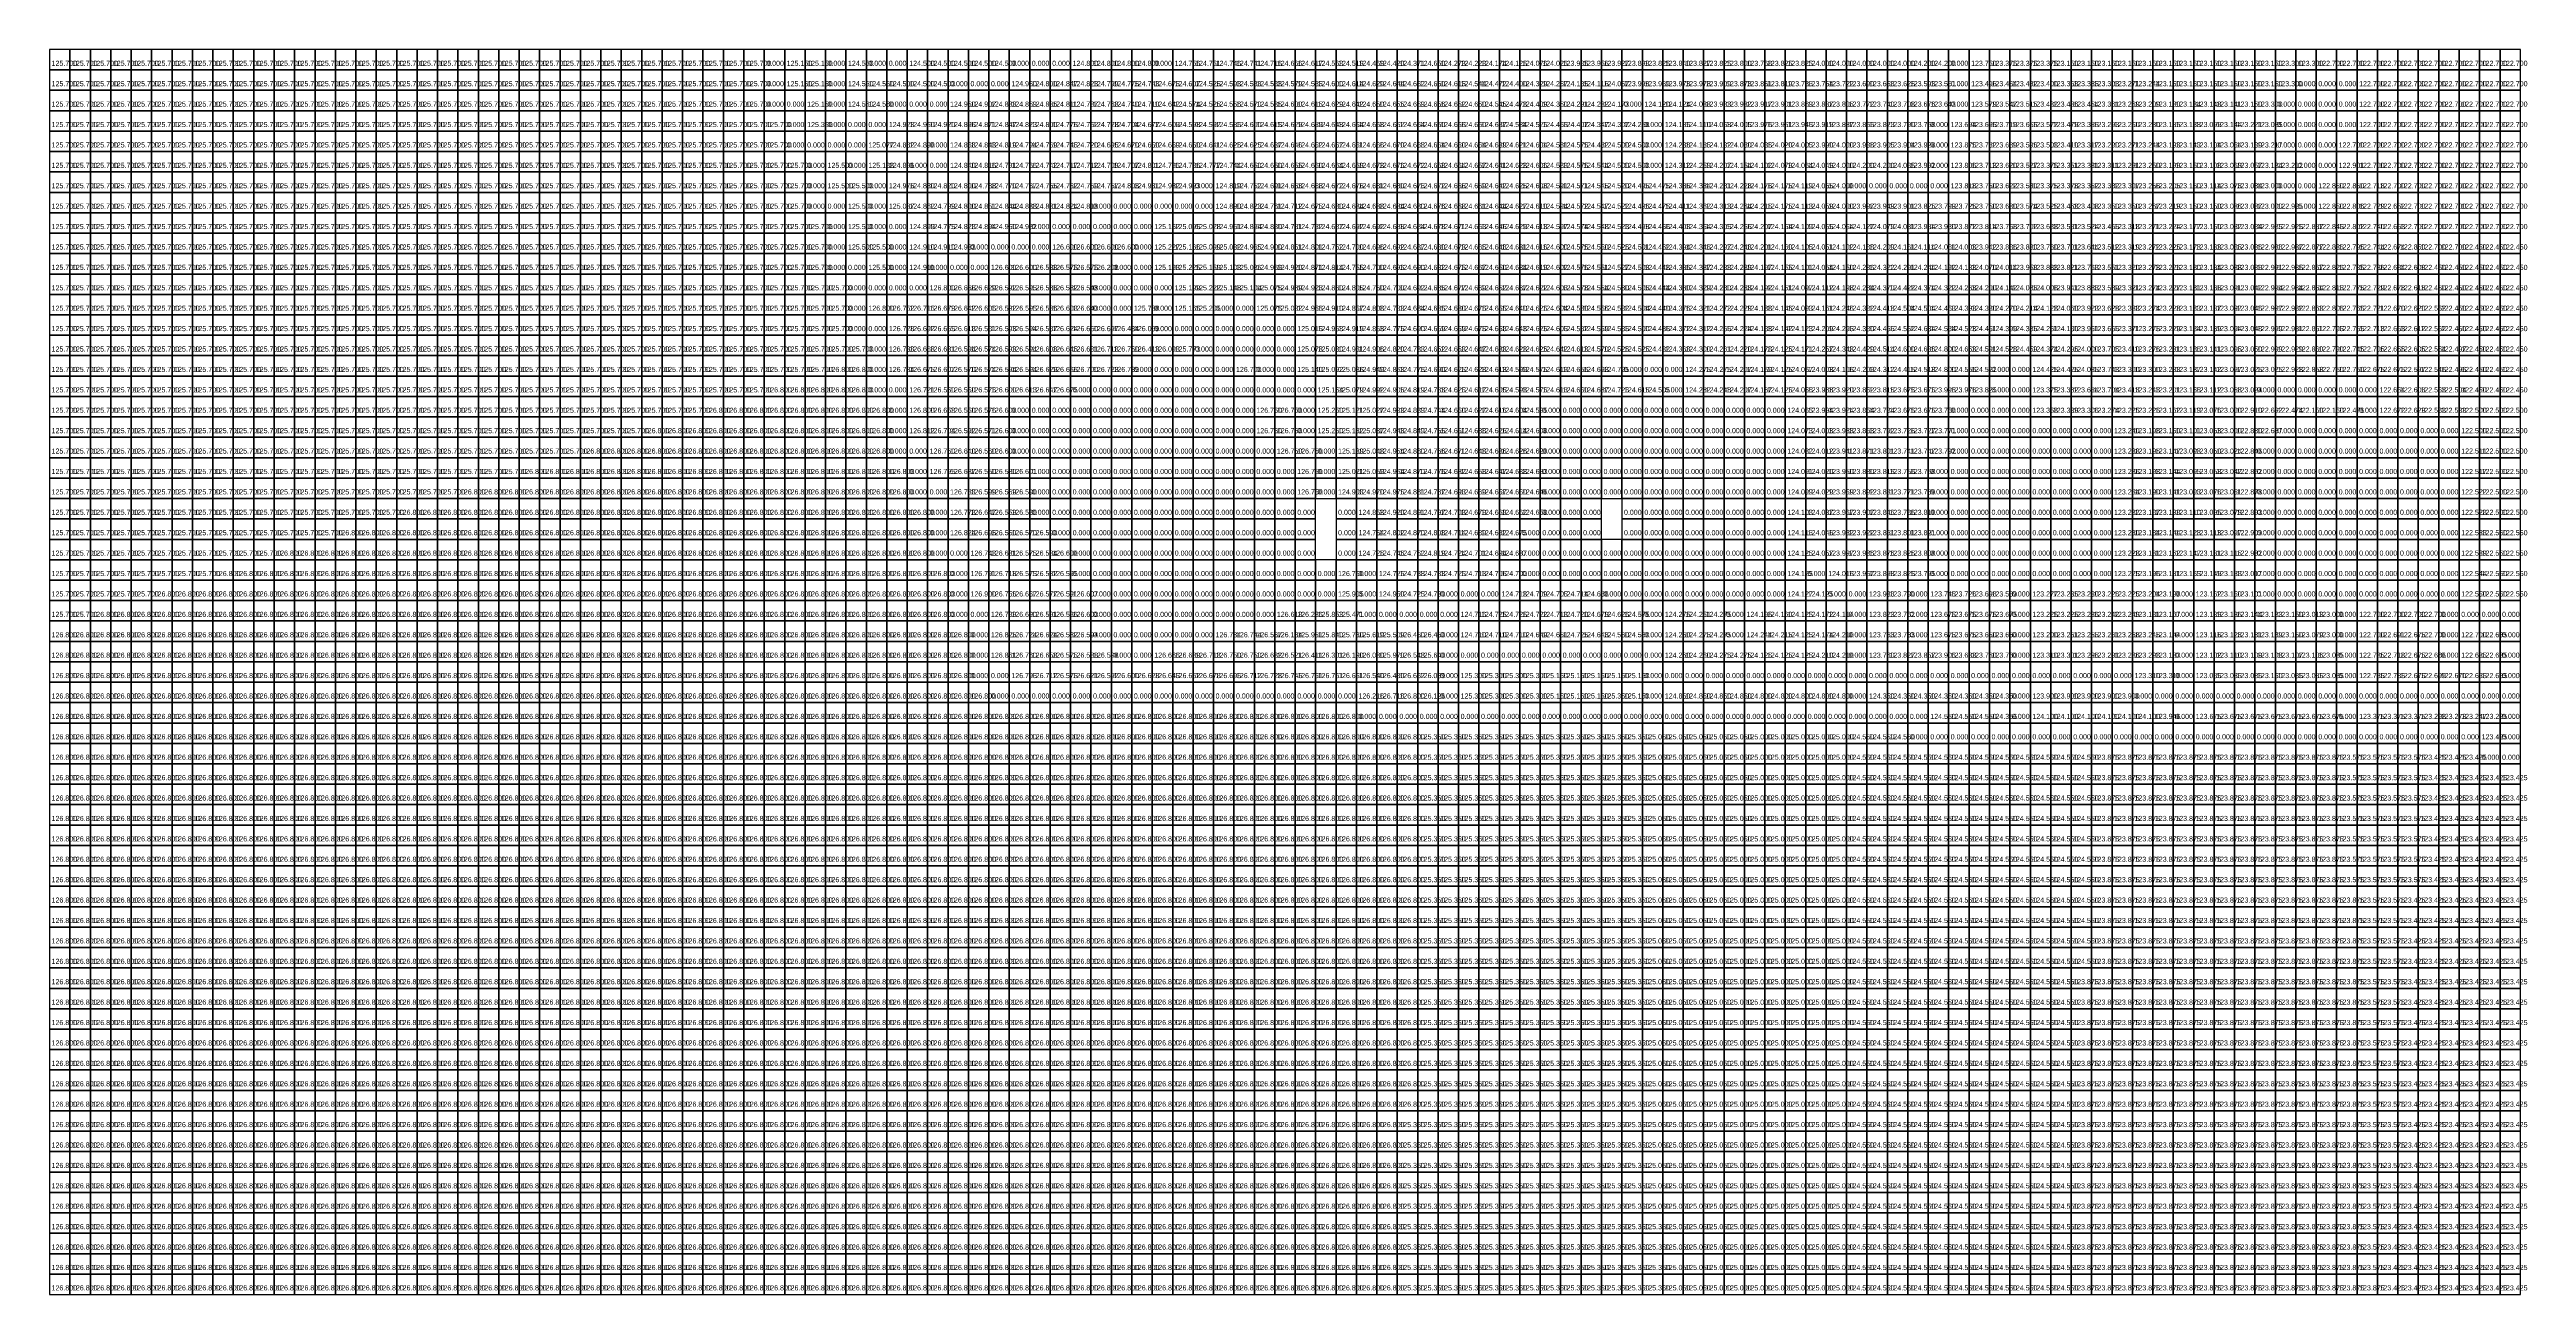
# Model space of a CAD drawing. Header units: metres. Extents: x 287857 to 287978, y 62957 to 63018.
import ezdxf

# ---------------------------------------------------------------- set-up
doc = ezdxf.new("R2010")
doc.units = ezdxf.units.M
for name, color, linetype, true_color in [('ARCH-BARRIER', 7, 'Continuous', 0xf87171), ('ARCH-INTERP', 7, 'Continuous', 0x64748b), ('ARCH-LEVEL-TXT', 7, 'Continuous', 0xa78bfa), ('ARCH-REAL', 7, 'Continuous', 0xa78bfa)]:
    doc.layers.add(name, color=color, linetype=linetype, true_color=true_color)

msp = doc.modelspace()

# ---------------------------------------------------------------- linework, layer by layer
at = {"layer": 'ARCH-BARRIER'}
for points in [[(287891.925, 63016.831, 0), (287892.925, 63016.831, 0), (287892.925, 63017.831, 0), (287891.925, 63017.831, 0), (287891.925, 63016.831, 0)], [(287894.925, 63016.831, 0), (287895.925, 63016.831, 0), (287895.925, 63017.831, 0), (287894.925, 63017.831, 0), (287894.925, 63016.831, 0)], [(287896.925, 63016.831, 0), (287897.925, 63016.831, 0), (287897.925, 63017.831, 0), (287896.925, 63017.831, 0), (287896.925, 63016.831, 0)], [(287897.925, 63016.831, 0), (287898.925, 63016.831, 0), (287898.925, 63017.831, 0), (287897.925, 63017.831, 0), (287897.925, 63016.831, 0)], [(287903.925, 63016.831, 0), (287904.925, 63016.831, 0), (287904.925, 63017.831, 0), (287903.925, 63017.831, 0), (287903.925, 63016.831, 0)], [(287904.925, 63016.831, 0), (287905.925, 63016.831, 0), (287905.925, 63017.831, 0), (287904.925, 63017.831, 0), (287904.925, 63016.831, 0)], [(287905.925, 63016.831, 0), (287906.925, 63016.831, 0), (287906.925, 63017.831, 0), (287905.925, 63017.831, 0), (287905.925, 63016.831, 0)], [(287910.925, 63016.831, 0), (287911.925, 63016.831, 0), (287911.925, 63017.831, 0), (287910.925, 63017.831, 0), (287910.925, 63016.831, 0)], [(287949.925, 63016.831, 0), (287950.925, 63016.831, 0), (287950.925, 63017.831, 0), (287949.925, 63017.831, 0), (287949.925, 63016.831, 0)], [(287891.925, 63015.831, 0), (287892.925, 63015.831, 0), (287892.925, 63016.831, 0), (287891.925, 63016.831, 0), (287891.925, 63015.831, 0)], [(287894.925, 63015.831, 0), (287895.925, 63015.831, 0), (287895.925, 63016.831, 0), (287894.925, 63016.831, 0), (287894.925, 63015.831, 0)], [(287900.925, 63015.831, 0), (287901.925, 63015.831, 0), (287901.925, 63016.831, 0), (287900.925, 63016.831, 0), (287900.925, 63015.831, 0)], [(287901.925, 63015.831, 0), (287902.925, 63015.831, 0), (287902.925, 63016.831, 0), (287901.925, 63016.831, 0), (287901.925, 63015.831, 0)], [(287902.925, 63015.831, 0), (287903.925, 63015.831, 0), (287903.925, 63016.831, 0), (287902.925, 63016.831, 0), (287902.925, 63015.831, 0)], [(287949.925, 63015.831, 0), (287950.925, 63015.831, 0), (287950.925, 63016.831, 0), (287949.925, 63016.831, 0), (287949.925, 63015.831, 0)], [(287891.925, 63014.831, 0), (287892.925, 63014.831, 0), (287892.925, 63015.831, 0), (287891.925, 63015.831, 0), (287891.925, 63014.831, 0)], [(287892.925, 63014.831, 0), (287893.925, 63014.831, 0), (287893.925, 63015.831, 0), (287892.925, 63015.831, 0), (287892.925, 63014.831, 0)], [(287894.925, 63014.831, 0), (287895.925, 63014.831, 0), (287895.925, 63015.831, 0), (287894.925, 63015.831, 0), (287894.925, 63014.831, 0)], [(287897.925, 63014.831, 0), (287898.925, 63014.831, 0), (287898.925, 63015.831, 0), (287897.925, 63015.831, 0), (287897.925, 63014.831, 0)], [(287898.925, 63014.831, 0), (287899.925, 63014.831, 0), (287899.925, 63015.831, 0), (287898.925, 63015.831, 0), (287898.925, 63014.831, 0)], [(287899.925, 63014.831, 0), (287900.925, 63014.831, 0), (287900.925, 63015.831, 0), (287899.925, 63015.831, 0), (287899.925, 63014.831, 0)], [(287933.925, 63014.831, 0), (287934.925, 63014.831, 0), (287934.925, 63015.831, 0), (287933.925, 63015.831, 0), (287933.925, 63014.831, 0)], [(287949.925, 63014.831, 0), (287950.925, 63014.831, 0), (287950.925, 63015.831, 0), (287949.925, 63015.831, 0), (287949.925, 63014.831, 0)], [(287892.925, 63013.831, 0), (287893.925, 63013.831, 0), (287893.925, 63014.831, 0), (287892.925, 63014.831, 0), (287892.925, 63013.831, 0)], [(287894.925, 63013.831, 0), (287895.925, 63013.831, 0), (287895.925, 63014.831, 0), (287894.925, 63014.831, 0), (287894.925, 63013.831, 0)], [(287895.925, 63013.831, 0), (287896.925, 63013.831, 0), (287896.925, 63014.831, 0), (287895.925, 63014.831, 0), (287895.925, 63013.831, 0)], [(287896.925, 63013.831, 0), (287897.925, 63013.831, 0), (287897.925, 63014.831, 0), (287896.925, 63014.831, 0), (287896.925, 63013.831, 0)], [(287934.925, 63013.831, 0), (287935.925, 63013.831, 0), (287935.925, 63014.831, 0), (287934.925, 63014.831, 0), (287934.925, 63013.831, 0)], [(287948.925, 63013.831, 0), (287949.925, 63013.831, 0), (287949.925, 63014.831, 0), (287948.925, 63014.831, 0), (287948.925, 63013.831, 0)], [(287892.925, 63012.831, 0), (287893.925, 63012.831, 0), (287893.925, 63013.831, 0), (287892.925, 63013.831, 0), (287892.925, 63012.831, 0)], [(287893.925, 63012.831, 0), (287894.925, 63012.831, 0), (287894.925, 63013.831, 0), (287893.925, 63013.831, 0), (287893.925, 63012.831, 0)], [(287894.925, 63012.831, 0), (287895.925, 63012.831, 0), (287895.925, 63013.831, 0), (287894.925, 63013.831, 0), (287894.925, 63012.831, 0)], [(287895.925, 63012.831, 0), (287896.925, 63012.831, 0), (287896.925, 63013.831, 0), (287895.925, 63013.831, 0), (287895.925, 63012.831, 0)], [(287899.925, 63012.831, 0), (287900.925, 63012.831, 0), (287900.925, 63013.831, 0), (287899.925, 63013.831, 0), (287899.925, 63012.831, 0)], [(287934.925, 63012.831, 0), (287935.925, 63012.831, 0), (287935.925, 63013.831, 0), (287934.925, 63013.831, 0), (287934.925, 63012.831, 0)], [(287948.925, 63012.831, 0), (287949.925, 63012.831, 0), (287949.925, 63013.831, 0), (287948.925, 63013.831, 0), (287948.925, 63012.831, 0)], [(287893.925, 63011.831, 0), (287894.925, 63011.831, 0), (287894.925, 63012.831, 0), (287893.925, 63012.831, 0), (287893.925, 63011.831, 0)], [(287893.925, 63010.831, 0), (287894.925, 63010.831, 0), (287894.925, 63011.831, 0), (287893.925, 63011.831, 0), (287893.925, 63010.831, 0)], [(287895.925, 63011.831, 0), (287896.925, 63011.831, 0), (287896.925, 63012.831, 0), (287895.925, 63012.831, 0), (287895.925, 63011.831, 0)], [(287896.925, 63010.831, 0), (287897.925, 63010.831, 0), (287897.925, 63011.831, 0), (287896.925, 63011.831, 0), (287896.925, 63010.831, 0)], [(287898.925, 63011.831, 0), (287899.925, 63011.831, 0), (287899.925, 63012.831, 0), (287898.925, 63012.831, 0), (287898.925, 63011.831, 0)], [(287899.925, 63011.831, 0), (287900.925, 63011.831, 0), (287900.925, 63012.831, 0), (287899.925, 63012.831, 0), (287899.925, 63011.831, 0)], [(287912.925, 63010.831, 0), (287913.925, 63010.831, 0), (287913.925, 63011.831, 0), (287912.925, 63011.831, 0), (287912.925, 63010.831, 0)], [(287934.925, 63011.831, 0), (287935.925, 63011.831, 0), (287935.925, 63012.831, 0), (287934.925, 63012.831, 0), (287934.925, 63011.831, 0)], [(287944.925, 63010.831, 0), (287945.925, 63010.831, 0), (287945.925, 63011.831, 0), (287944.925, 63011.831, 0), (287944.925, 63010.831, 0)], [(287945.925, 63010.831, 0), (287946.925, 63010.831, 0), (287946.925, 63011.831, 0), (287945.925, 63011.831, 0), (287945.925, 63010.831, 0)], [(287946.925, 63010.831, 0), (287947.925, 63010.831, 0), (287947.925, 63011.831, 0), (287946.925, 63011.831, 0), (287946.925, 63010.831, 0)], [(287947.925, 63010.831, 0), (287948.925, 63010.831, 0), (287948.925, 63011.831, 0), (287947.925, 63011.831, 0), (287947.925, 63010.831, 0)], [(287948.925, 63011.831, 0), (287949.925, 63011.831, 0), (287949.925, 63012.831, 0), (287948.925, 63012.831, 0), (287948.925, 63011.831, 0)], [(287948.925, 63010.831, 0), (287949.925, 63010.831, 0), (287949.925, 63011.831, 0), (287948.925, 63011.831, 0), (287948.925, 63010.831, 0)], [(287965.925, 63010.831, 0), (287966.925, 63010.831, 0), (287966.925, 63011.831, 0), (287965.925, 63011.831, 0), (287965.925, 63010.831, 0)], [(287966.925, 63011.831, 0), (287967.925, 63011.831, 0), (287967.925, 63012.831, 0), (287966.925, 63012.831, 0), (287966.925, 63011.831, 0)], [(287966.925, 63010.831, 0), (287967.925, 63010.831, 0), (287967.925, 63011.831, 0), (287966.925, 63011.831, 0), (287966.925, 63010.831, 0)], [(287967.925, 63011.831, 0), (287968.925, 63011.831, 0), (287968.925, 63012.831, 0), (287967.925, 63012.831, 0), (287967.925, 63011.831, 0)], [(287893.925, 63009.831, 0), (287894.925, 63009.831, 0), (287894.925, 63010.831, 0), (287893.925, 63010.831, 0), (287893.925, 63009.831, 0)], [(287894.925, 63009.831, 0), (287895.925, 63009.831, 0), (287895.925, 63010.831, 0), (287894.925, 63010.831, 0), (287894.925, 63009.831, 0)], [(287896.925, 63009.831, 0), (287897.925, 63009.831, 0), (287897.925, 63010.831, 0), (287896.925, 63010.831, 0), (287896.925, 63009.831, 0)], [(287907.925, 63009.831, 0), (287908.925, 63009.831, 0), (287908.925, 63010.831, 0), (287907.925, 63010.831, 0), (287907.925, 63009.831, 0)], [(287908.925, 63009.831, 0), (287909.925, 63009.831, 0), (287909.925, 63010.831, 0), (287908.925, 63010.831, 0), (287908.925, 63009.831, 0)], [(287909.925, 63009.831, 0), (287910.925, 63009.831, 0), (287910.925, 63010.831, 0), (287909.925, 63010.831, 0), (287909.925, 63009.831, 0)], [(287910.925, 63009.831, 0), (287911.925, 63009.831, 0), (287911.925, 63010.831, 0), (287910.925, 63010.831, 0), (287910.925, 63009.831, 0)], [(287911.925, 63009.831, 0), (287912.925, 63009.831, 0), (287912.925, 63010.831, 0), (287911.925, 63010.831, 0), (287911.925, 63009.831, 0)], [(287912.925, 63009.831, 0), (287913.925, 63009.831, 0), (287913.925, 63010.831, 0), (287912.925, 63010.831, 0), (287912.925, 63009.831, 0)], [(287966.925, 63009.831, 0), (287967.925, 63009.831, 0), (287967.925, 63010.831, 0), (287966.925, 63010.831, 0), (287966.925, 63009.831, 0)], [(287894.925, 63008.831, 0), (287895.925, 63008.831, 0), (287895.925, 63009.831, 0), (287894.925, 63009.831, 0), (287894.925, 63008.831, 0)], [(287896.925, 63008.831, 0), (287897.925, 63008.831, 0), (287897.925, 63009.831, 0), (287896.925, 63009.831, 0), (287896.925, 63008.831, 0)], [(287897.925, 63008.831, 0), (287898.925, 63008.831, 0), (287898.925, 63009.831, 0), (287897.925, 63009.831, 0), (287897.925, 63008.831, 0)], [(287904.925, 63008.831, 0), (287905.925, 63008.831, 0), (287905.925, 63009.831, 0), (287904.925, 63009.831, 0), (287904.925, 63008.831, 0)], [(287905.925, 63008.831, 0), (287906.925, 63008.831, 0), (287906.925, 63009.831, 0), (287905.925, 63009.831, 0), (287905.925, 63008.831, 0)], [(287906.925, 63008.831, 0), (287907.925, 63008.831, 0), (287907.925, 63009.831, 0), (287906.925, 63009.831, 0), (287906.925, 63008.831, 0)], [(287907.925, 63008.831, 0), (287908.925, 63008.831, 0), (287908.925, 63009.831, 0), (287907.925, 63009.831, 0), (287907.925, 63008.831, 0)], [(287908.925, 63008.831, 0), (287909.925, 63008.831, 0), (287909.925, 63009.831, 0), (287908.925, 63009.831, 0), (287908.925, 63008.831, 0)], [(287909.925, 63008.831, 0), (287910.925, 63008.831, 0), (287910.925, 63009.831, 0), (287909.925, 63009.831, 0), (287909.925, 63008.831, 0)], [(287894.925, 63007.831, 0), (287895.925, 63007.831, 0), (287895.925, 63008.831, 0), (287894.925, 63008.831, 0), (287894.925, 63007.831, 0)], [(287897.925, 63007.831, 0), (287898.925, 63007.831, 0), (287898.925, 63008.831, 0), (287897.925, 63008.831, 0), (287897.925, 63007.831, 0)], [(287901.925, 63007.831, 0), (287902.925, 63007.831, 0), (287902.925, 63008.831, 0), (287901.925, 63008.831, 0), (287901.925, 63007.831, 0)], [(287902.925, 63007.831, 0), (287903.925, 63007.831, 0), (287903.925, 63008.831, 0), (287902.925, 63008.831, 0), (287902.925, 63007.831, 0)], [(287903.925, 63007.831, 0), (287904.925, 63007.831, 0), (287904.925, 63008.831, 0), (287903.925, 63008.831, 0), (287903.925, 63007.831, 0)], [(287904.925, 63007.831, 0), (287905.925, 63007.831, 0), (287905.925, 63008.831, 0), (287904.925, 63008.831, 0), (287904.925, 63007.831, 0)], [(287909.925, 63007.831, 0), (287910.925, 63007.831, 0), (287910.925, 63008.831, 0), (287909.925, 63008.831, 0), (287909.925, 63007.831, 0)], [(287894.925, 63006.831, 0), (287895.925, 63006.831, 0), (287895.925, 63007.831, 0), (287894.925, 63007.831, 0), (287894.925, 63006.831, 0)], [(287895.925, 63006.831, 0), (287896.925, 63006.831, 0), (287896.925, 63007.831, 0), (287895.925, 63007.831, 0), (287895.925, 63006.831, 0)], [(287897.925, 63006.831, 0), (287898.925, 63006.831, 0), (287898.925, 63007.831, 0), (287897.925, 63007.831, 0), (287897.925, 63006.831, 0)], [(287899.925, 63006.831, 0), (287900.925, 63006.831, 0), (287900.925, 63007.831, 0), (287899.925, 63007.831, 0), (287899.925, 63006.831, 0)], [(287900.925, 63006.831, 0), (287901.925, 63006.831, 0), (287901.925, 63007.831, 0), (287900.925, 63007.831, 0), (287900.925, 63006.831, 0)], [(287901.925, 63006.831, 0), (287902.925, 63006.831, 0), (287902.925, 63007.831, 0), (287901.925, 63007.831, 0), (287901.925, 63006.831, 0)], [(287908.925, 63006.831, 0), (287909.925, 63006.831, 0), (287909.925, 63007.831, 0), (287908.925, 63007.831, 0), (287908.925, 63006.831, 0)], [(287909.925, 63006.831, 0), (287910.925, 63006.831, 0), (287910.925, 63007.831, 0), (287909.925, 63007.831, 0), (287909.925, 63006.831, 0)], [(287895.925, 63005.831, 0), (287896.925, 63005.831, 0), (287896.925, 63006.831, 0), (287895.925, 63006.831, 0), (287895.925, 63005.831, 0)], [(287895.925, 63004.831, 0), (287896.925, 63004.831, 0), (287896.925, 63005.831, 0), (287895.925, 63005.831, 0), (287895.925, 63004.831, 0)], [(287896.925, 63005.831, 0), (287897.925, 63005.831, 0), (287897.925, 63006.831, 0), (287896.925, 63006.831, 0), (287896.925, 63005.831, 0)], [(287897.925, 63005.831, 0), (287898.925, 63005.831, 0), (287898.925, 63006.831, 0), (287897.925, 63006.831, 0), (287897.925, 63005.831, 0)], [(287898.925, 63005.831, 0), (287899.925, 63005.831, 0), (287899.925, 63006.831, 0), (287898.925, 63006.831, 0), (287898.925, 63005.831, 0)], [(287907.925, 63005.831, 0), (287908.925, 63005.831, 0), (287908.925, 63006.831, 0), (287907.925, 63006.831, 0), (287907.925, 63005.831, 0)], [(287907.925, 63004.831, 0), (287908.925, 63004.831, 0), (287908.925, 63005.831, 0), (287907.925, 63005.831, 0), (287907.925, 63004.831, 0)], [(287908.925, 63005.831, 0), (287909.925, 63005.831, 0), (287909.925, 63006.831, 0), (287908.925, 63006.831, 0), (287908.925, 63005.831, 0)], [(287908.925, 63004.831, 0), (287909.925, 63004.831, 0), (287909.925, 63005.831, 0), (287908.925, 63005.831, 0), (287908.925, 63004.831, 0)], [(287909.925, 63005.831, 0), (287910.925, 63005.831, 0), (287910.925, 63006.831, 0), (287909.925, 63006.831, 0), (287909.925, 63005.831, 0)], [(287910.925, 63005.831, 0), (287911.925, 63005.831, 0), (287911.925, 63006.831, 0), (287910.925, 63006.831, 0), (287910.925, 63005.831, 0)], [(287910.925, 63004.831, 0), (287911.925, 63004.831, 0), (287911.925, 63005.831, 0), (287910.925, 63005.831, 0), (287910.925, 63004.831, 0)], [(287913.925, 63004.831, 0), (287914.925, 63004.831, 0), (287914.925, 63005.831, 0), (287913.925, 63005.831, 0), (287913.925, 63004.831, 0)], [(287914.925, 63004.831, 0), (287915.925, 63004.831, 0), (287915.925, 63005.831, 0), (287914.925, 63005.831, 0), (287914.925, 63004.831, 0)], [(287895.925, 63003.831, 0), (287896.925, 63003.831, 0), (287896.925, 63004.831, 0), (287895.925, 63004.831, 0), (287895.925, 63003.831, 0)], [(287896.925, 63003.831, 0), (287897.925, 63003.831, 0), (287897.925, 63004.831, 0), (287896.925, 63004.831, 0), (287896.925, 63003.831, 0)], [(287910.925, 63003.831, 0), (287911.925, 63003.831, 0), (287911.925, 63004.831, 0), (287910.925, 63004.831, 0), (287910.925, 63003.831, 0)], [(287911.925, 63003.831, 0), (287912.925, 63003.831, 0), (287912.925, 63004.831, 0), (287911.925, 63004.831, 0), (287911.925, 63003.831, 0)], [(287912.925, 63003.831, 0), (287913.925, 63003.831, 0), (287913.925, 63004.831, 0), (287912.925, 63004.831, 0), (287912.925, 63003.831, 0)], [(287913.925, 63003.831, 0), (287914.925, 63003.831, 0), (287914.925, 63004.831, 0), (287913.925, 63004.831, 0), (287913.925, 63003.831, 0)], [(287914.925, 63003.831, 0), (287915.925, 63003.831, 0), (287915.925, 63004.831, 0), (287914.925, 63004.831, 0), (287914.925, 63003.831, 0)], [(287915.925, 63003.831, 0), (287916.925, 63003.831, 0), (287916.925, 63004.831, 0), (287915.925, 63004.831, 0), (287915.925, 63003.831, 0)], [(287916.925, 63003.831, 0), (287917.925, 63003.831, 0), (287917.925, 63004.831, 0), (287916.925, 63004.831, 0), (287916.925, 63003.831, 0)], [(287896.925, 63002.831, 0), (287897.925, 63002.831, 0), (287897.925, 63003.831, 0), (287896.925, 63003.831, 0), (287896.925, 63002.831, 0)], [(287914.925, 63002.831, 0), (287915.925, 63002.831, 0), (287915.925, 63003.831, 0), (287914.925, 63003.831, 0), (287914.925, 63002.831, 0)], [(287915.925, 63002.831, 0), (287916.925, 63002.831, 0), (287916.925, 63003.831, 0), (287915.925, 63003.831, 0), (287915.925, 63002.831, 0)], [(287916.925, 63002.831, 0), (287917.925, 63002.831, 0), (287917.925, 63003.831, 0), (287916.925, 63003.831, 0), (287916.925, 63002.831, 0)], [(287896.925, 63001.831, 0), (287897.925, 63001.831, 0), (287897.925, 63002.831, 0), (287896.925, 63002.831, 0), (287896.925, 63001.831, 0)], [(287915.925, 63001.831, 0), (287916.925, 63001.831, 0), (287916.925, 63002.831, 0), (287915.925, 63002.831, 0), (287915.925, 63001.831, 0)], [(287916.925, 63001.831, 0), (287917.925, 63001.831, 0), (287917.925, 63002.831, 0), (287916.925, 63002.831, 0), (287916.925, 63001.831, 0)], [(287933.925, 63001.831, 0), (287934.925, 63001.831, 0), (287934.925, 63002.831, 0), (287933.925, 63002.831, 0), (287933.925, 63001.831, 0)], [(287934.925, 63001.831, 0), (287935.925, 63001.831, 0), (287935.925, 63002.831, 0), (287934.925, 63002.831, 0), (287934.925, 63001.831, 0)], [(287935.925, 63001.831, 0), (287936.925, 63001.831, 0), (287936.925, 63002.831, 0), (287935.925, 63002.831, 0), (287935.925, 63001.831, 0)], [(287951.925, 63001.831, 0), (287952.925, 63001.831, 0), (287952.925, 63002.831, 0), (287951.925, 63002.831, 0), (287951.925, 63001.831, 0)], [(287952.925, 63001.831, 0), (287953.925, 63001.831, 0), (287953.925, 63002.831, 0), (287952.925, 63002.831, 0), (287952.925, 63001.831, 0)], [(287896.925, 63000.831, 0), (287897.925, 63000.831, 0), (287897.925, 63001.831, 0), (287896.925, 63001.831, 0), (287896.925, 63000.831, 0)], [(287897.925, 63000.831, 0), (287898.925, 63000.831, 0), (287898.925, 63001.831, 0), (287897.925, 63001.831, 0), (287897.925, 63000.831, 0)], [(287897.925, 62999.831, 0), (287898.925, 62999.831, 0), (287898.925, 63000.831, 0), (287897.925, 63000.831, 0), (287897.925, 62999.831, 0)], [(287915.925, 63000.831, 0), (287916.925, 63000.831, 0), (287916.925, 63001.831, 0), (287915.925, 63001.831, 0), (287915.925, 63000.831, 0)], [(287916.925, 63000.831, 0), (287917.925, 63000.831, 0), (287917.925, 63001.831, 0), (287916.925, 63001.831, 0), (287916.925, 63000.831, 0)], [(287917.925, 63000.831, 0), (287918.925, 63000.831, 0), (287918.925, 63001.831, 0), (287917.925, 63001.831, 0), (287917.925, 63000.831, 0)], [(287917.925, 62999.831, 0), (287918.925, 62999.831, 0), (287918.925, 63000.831, 0), (287917.925, 63000.831, 0), (287917.925, 62999.831, 0)], [(287935.925, 63000.831, 0), (287936.925, 63000.831, 0), (287936.925, 63001.831, 0), (287935.925, 63001.831, 0), (287935.925, 63000.831, 0)], [(287951.925, 63000.831, 0), (287952.925, 63000.831, 0), (287952.925, 63001.831, 0), (287951.925, 63001.831, 0), (287951.925, 63000.831, 0)], [(287952.925, 63000.831, 0), (287953.925, 63000.831, 0), (287953.925, 63001.831, 0), (287952.925, 63001.831, 0), (287952.925, 63000.831, 0)], [(287952.925, 62999.831, 0), (287953.925, 62999.831, 0), (287953.925, 63000.831, 0), (287952.925, 63000.831, 0), (287952.925, 62999.831, 0)], [(287964.925, 63000.831, 0), (287965.925, 63000.831, 0), (287965.925, 63001.831, 0), (287964.925, 63001.831, 0), (287964.925, 63000.831, 0)], [(287965.925, 63000.831, 0), (287966.925, 63000.831, 0), (287966.925, 63001.831, 0), (287965.925, 63001.831, 0), (287965.925, 63000.831, 0)], [(287966.925, 63000.831, 0), (287967.925, 63000.831, 0), (287967.925, 63001.831, 0), (287966.925, 63001.831, 0), (287966.925, 63000.831, 0)], [(287967.925, 63000.831, 0), (287968.925, 63000.831, 0), (287968.925, 63001.831, 0), (287967.925, 63001.831, 0), (287967.925, 63000.831, 0)], [(287968.925, 63000.831, 0), (287969.925, 63000.831, 0), (287969.925, 63001.831, 0), (287968.925, 63001.831, 0), (287968.925, 63000.831, 0)], [(287969.925, 63000.831, 0), (287970.925, 63000.831, 0), (287970.925, 63001.831, 0), (287969.925, 63001.831, 0), (287969.925, 63000.831, 0)], [(287969.925, 62999.831, 0), (287970.925, 62999.831, 0), (287970.925, 63000.831, 0), (287969.925, 63000.831, 0), (287969.925, 62999.831, 0)], [(287897.925, 62998.831, 0), (287898.925, 62998.831, 0), (287898.925, 62999.831, 0), (287897.925, 62999.831, 0), (287897.925, 62998.831, 0)], [(287917.925, 62998.831, 0), (287918.925, 62998.831, 0), (287918.925, 62999.831, 0), (287917.925, 62999.831, 0), (287917.925, 62998.831, 0)], [(287897.925, 62997.831, 0), (287898.925, 62997.831, 0), (287898.925, 62998.831, 0), (287897.925, 62998.831, 0), (287897.925, 62997.831, 0)], [(287898.925, 62997.831, 0), (287899.925, 62997.831, 0), (287899.925, 62998.831, 0), (287898.925, 62998.831, 0), (287898.925, 62997.831, 0)], [(287918.925, 62997.831, 0), (287919.925, 62997.831, 0), (287919.925, 62998.831, 0), (287918.925, 62998.831, 0), (287918.925, 62997.831, 0)], [(287898.925, 62996.831, 0), (287899.925, 62996.831, 0), (287899.925, 62997.831, 0), (287898.925, 62997.831, 0), (287898.925, 62996.831, 0)], [(287918.925, 62996.831, 0), (287919.925, 62996.831, 0), (287919.925, 62997.831, 0), (287918.925, 62997.831, 0), (287918.925, 62996.831, 0)], [(287898.925, 62995.831, 0), (287899.925, 62995.831, 0), (287899.925, 62996.831, 0), (287898.925, 62996.831, 0), (287898.925, 62995.831, 0)], [(287899.925, 62995.831, 0), (287900.925, 62995.831, 0), (287900.925, 62996.831, 0), (287899.925, 62996.831, 0), (287899.925, 62995.831, 0)], [(287918.925, 62995.831, 0), (287919.925, 62995.831, 0), (287919.925, 62996.831, 0), (287918.925, 62996.831, 0), (287918.925, 62995.831, 0)], [(287899.925, 62994.831, 0), (287900.925, 62994.831, 0), (287900.925, 62995.831, 0), (287899.925, 62995.831, 0), (287899.925, 62994.831, 0)], [(287899.925, 62993.831, 0), (287900.925, 62993.831, 0), (287900.925, 62994.831, 0), (287899.925, 62994.831, 0), (287899.925, 62993.831, 0)], [(287919.925, 62994.831, 0), (287920.925, 62994.831, 0), (287920.925, 62995.831, 0), (287919.925, 62995.831, 0), (287919.925, 62994.831, 0)], [(287919.925, 62993.831, 0), (287920.925, 62993.831, 0), (287920.925, 62994.831, 0), (287919.925, 62994.831, 0), (287919.925, 62993.831, 0)], [(287899.925, 62992.831, 0), (287900.925, 62992.831, 0), (287900.925, 62993.831, 0), (287899.925, 62993.831, 0), (287899.925, 62992.831, 0)], [(287900.925, 62992.831, 0), (287901.925, 62992.831, 0), (287901.925, 62993.831, 0), (287900.925, 62993.831, 0), (287900.925, 62992.831, 0)], [(287919.925, 62992.831, 0), (287920.925, 62992.831, 0), (287920.925, 62993.831, 0), (287919.925, 62993.831, 0), (287919.925, 62992.831, 0)], [(287952.925, 62992.831, 0), (287953.925, 62992.831, 0), (287953.925, 62993.831, 0), (287952.925, 62993.831, 0), (287952.925, 62992.831, 0)], [(287900.925, 62991.831, 0), (287901.925, 62991.831, 0), (287901.925, 62992.831, 0), (287900.925, 62992.831, 0), (287900.925, 62991.831, 0)], [(287920.925, 62991.831, 0), (287921.925, 62991.831, 0), (287921.925, 62992.831, 0), (287920.925, 62992.831, 0), (287920.925, 62991.831, 0)], [(287942.925, 62991.831, 0), (287943.925, 62991.831, 0), (287943.925, 62992.831, 0), (287942.925, 62992.831, 0), (287942.925, 62991.831, 0)], [(287952.925, 62991.831, 0), (287953.925, 62991.831, 0), (287953.925, 62992.831, 0), (287952.925, 62992.831, 0), (287952.925, 62991.831, 0)], [(287900.925, 62990.831, 0), (287901.925, 62990.831, 0), (287901.925, 62991.831, 0), (287900.925, 62991.831, 0), (287900.925, 62990.831, 0)], [(287920.925, 62990.831, 0), (287921.925, 62990.831, 0), (287921.925, 62991.831, 0), (287920.925, 62991.831, 0), (287920.925, 62990.831, 0)], [(287924.925, 62990.831, 0), (287925.925, 62990.831, 0), (287925.925, 62991.831, 0), (287924.925, 62991.831, 0), (287924.925, 62990.831, 0)], [(287925.925, 62990.831, 0), (287926.925, 62990.831, 0), (287926.925, 62991.831, 0), (287925.925, 62991.831, 0), (287925.925, 62990.831, 0)], [(287926.925, 62990.831, 0), (287927.925, 62990.831, 0), (287927.925, 62991.831, 0), (287926.925, 62991.831, 0), (287926.925, 62990.831, 0)], [(287934.925, 62990.831, 0), (287935.925, 62990.831, 0), (287935.925, 62991.831, 0), (287934.925, 62991.831, 0), (287934.925, 62990.831, 0)], [(287943.925, 62990.831, 0), (287944.925, 62990.831, 0), (287944.925, 62991.831, 0), (287943.925, 62991.831, 0), (287943.925, 62990.831, 0)], [(287944.925, 62990.831, 0), (287945.925, 62990.831, 0), (287945.925, 62991.831, 0), (287944.925, 62991.831, 0), (287944.925, 62990.831, 0)], [(287947.925, 62990.831, 0), (287948.925, 62990.831, 0), (287948.925, 62991.831, 0), (287947.925, 62991.831, 0), (287947.925, 62990.831, 0)], [(287952.925, 62990.831, 0), (287953.925, 62990.831, 0), (287953.925, 62991.831, 0), (287952.925, 62991.831, 0), (287952.925, 62990.831, 0)], [(287960.925, 62990.831, 0), (287961.925, 62990.831, 0), (287961.925, 62991.831, 0), (287960.925, 62991.831, 0), (287960.925, 62990.831, 0)], [(287900.925, 62989.831, 0), (287901.925, 62989.831, 0), (287901.925, 62990.831, 0), (287900.925, 62990.831, 0), (287900.925, 62989.831, 0)], [(287901.925, 62989.831, 0), (287902.925, 62989.831, 0), (287902.925, 62990.831, 0), (287901.925, 62990.831, 0), (287901.925, 62989.831, 0)], [(287920.925, 62989.831, 0), (287921.925, 62989.831, 0), (287921.925, 62990.831, 0), (287920.925, 62990.831, 0), (287920.925, 62989.831, 0)], [(287921.925, 62989.831, 0), (287922.925, 62989.831, 0), (287922.925, 62990.831, 0), (287921.925, 62990.831, 0), (287921.925, 62989.831, 0)], [(287922.925, 62989.831, 0), (287923.925, 62989.831, 0), (287923.925, 62990.831, 0), (287922.925, 62990.831, 0), (287922.925, 62989.831, 0)], [(287923.925, 62989.831, 0), (287924.925, 62989.831, 0), (287924.925, 62990.831, 0), (287923.925, 62990.831, 0), (287923.925, 62989.831, 0)], [(287924.925, 62989.831, 0), (287925.925, 62989.831, 0), (287925.925, 62990.831, 0), (287924.925, 62990.831, 0), (287924.925, 62989.831, 0)], [(287934.925, 62989.831, 0), (287935.925, 62989.831, 0), (287935.925, 62990.831, 0), (287934.925, 62990.831, 0), (287934.925, 62989.831, 0)], [(287938.925, 62989.831, 0), (287939.925, 62989.831, 0), (287939.925, 62990.831, 0), (287938.925, 62990.831, 0), (287938.925, 62989.831, 0)], [(287944.925, 62989.831, 0), (287945.925, 62989.831, 0), (287945.925, 62990.831, 0), (287944.925, 62990.831, 0), (287944.925, 62989.831, 0)], [(287947.925, 62989.831, 0), (287948.925, 62989.831, 0), (287948.925, 62990.831, 0), (287947.925, 62990.831, 0), (287947.925, 62989.831, 0)], [(287952.925, 62989.831, 0), (287953.925, 62989.831, 0), (287953.925, 62990.831, 0), (287952.925, 62990.831, 0), (287952.925, 62989.831, 0)], [(287960.925, 62989.831, 0), (287961.925, 62989.831, 0), (287961.925, 62990.831, 0), (287960.925, 62990.831, 0), (287960.925, 62989.831, 0)], [(287968.925, 62989.831, 0), (287969.925, 62989.831, 0), (287969.925, 62990.831, 0), (287968.925, 62990.831, 0), (287968.925, 62989.831, 0)], [(287973.925, 62989.831, 0), (287974.925, 62989.831, 0), (287974.925, 62990.831, 0), (287973.925, 62990.831, 0), (287973.925, 62989.831, 0)], [(287974.925, 62989.831, 0), (287975.925, 62989.831, 0), (287975.925, 62990.831, 0), (287974.925, 62990.831, 0), (287974.925, 62989.831, 0)], [(287975.925, 62989.831, 0), (287976.925, 62989.831, 0), (287976.925, 62990.831, 0), (287975.925, 62990.831, 0), (287975.925, 62989.831, 0)], [(287976.925, 62989.831, 0), (287977.925, 62989.831, 0), (287977.925, 62990.831, 0), (287976.925, 62990.831, 0), (287976.925, 62989.831, 0)], [(287901.925, 62988.831, 0), (287902.925, 62988.831, 0), (287902.925, 62989.831, 0), (287901.925, 62989.831, 0), (287901.925, 62988.831, 0)], [(287901.925, 62987.831, 0), (287902.925, 62987.831, 0), (287902.925, 62988.831, 0), (287901.925, 62988.831, 0), (287901.925, 62987.831, 0)], [(287924.925, 62988.831, 0), (287925.925, 62988.831, 0), (287925.925, 62989.831, 0), (287924.925, 62989.831, 0), (287924.925, 62988.831, 0)], [(287924.925, 62987.831, 0), (287925.925, 62987.831, 0), (287925.925, 62988.831, 0), (287924.925, 62988.831, 0), (287924.925, 62987.831, 0)], [(287925.925, 62987.831, 0), (287926.925, 62987.831, 0), (287926.925, 62988.831, 0), (287925.925, 62988.831, 0), (287925.925, 62987.831, 0)], [(287926.925, 62987.831, 0), (287927.925, 62987.831, 0), (287927.925, 62988.831, 0), (287926.925, 62988.831, 0), (287926.925, 62987.831, 0)], [(287927.925, 62987.831, 0), (287928.925, 62987.831, 0), (287928.925, 62988.831, 0), (287927.925, 62988.831, 0), (287927.925, 62987.831, 0)], [(287928.925, 62987.831, 0), (287929.925, 62987.831, 0), (287929.925, 62988.831, 0), (287928.925, 62988.831, 0), (287928.925, 62987.831, 0)], [(287929.925, 62987.831, 0), (287930.925, 62987.831, 0), (287930.925, 62988.831, 0), (287929.925, 62988.831, 0), (287929.925, 62987.831, 0)], [(287930.925, 62987.831, 0), (287931.925, 62987.831, 0), (287931.925, 62988.831, 0), (287930.925, 62988.831, 0), (287930.925, 62987.831, 0)], [(287931.925, 62987.831, 0), (287932.925, 62987.831, 0), (287932.925, 62988.831, 0), (287931.925, 62988.831, 0), (287931.925, 62987.831, 0)], [(287932.925, 62987.831, 0), (287933.925, 62987.831, 0), (287933.925, 62988.831, 0), (287932.925, 62988.831, 0), (287932.925, 62987.831, 0)], [(287933.925, 62987.831, 0), (287934.925, 62987.831, 0), (287934.925, 62988.831, 0), (287933.925, 62988.831, 0), (287933.925, 62987.831, 0)], [(287934.925, 62988.831, 0), (287935.925, 62988.831, 0), (287935.925, 62989.831, 0), (287934.925, 62989.831, 0), (287934.925, 62988.831, 0)], [(287934.925, 62987.831, 0), (287935.925, 62987.831, 0), (287935.925, 62988.831, 0), (287934.925, 62988.831, 0), (287934.925, 62987.831, 0)], [(287938.925, 62988.831, 0), (287939.925, 62988.831, 0), (287939.925, 62989.831, 0), (287938.925, 62989.831, 0), (287938.925, 62988.831, 0)], [(287944.925, 62988.831, 0), (287945.925, 62988.831, 0), (287945.925, 62989.831, 0), (287944.925, 62989.831, 0), (287944.925, 62988.831, 0)], [(287944.925, 62987.831, 0), (287945.925, 62987.831, 0), (287945.925, 62988.831, 0), (287944.925, 62988.831, 0), (287944.925, 62987.831, 0)], [(287947.925, 62988.831, 0), (287948.925, 62988.831, 0), (287948.925, 62989.831, 0), (287947.925, 62989.831, 0), (287947.925, 62988.831, 0)], [(287952.925, 62988.831, 0), (287953.925, 62988.831, 0), (287953.925, 62989.831, 0), (287952.925, 62989.831, 0), (287952.925, 62988.831, 0)], [(287952.925, 62987.831, 0), (287953.925, 62987.831, 0), (287953.925, 62988.831, 0), (287952.925, 62988.831, 0), (287952.925, 62987.831, 0)], [(287960.925, 62988.831, 0), (287961.925, 62988.831, 0), (287961.925, 62989.831, 0), (287960.925, 62989.831, 0), (287960.925, 62988.831, 0)], [(287960.925, 62987.831, 0), (287961.925, 62987.831, 0), (287961.925, 62988.831, 0), (287960.925, 62988.831, 0), (287960.925, 62987.831, 0)], [(287968.925, 62988.831, 0), (287969.925, 62988.831, 0), (287969.925, 62989.831, 0), (287968.925, 62989.831, 0), (287968.925, 62988.831, 0)], [(287968.925, 62987.831, 0), (287969.925, 62987.831, 0), (287969.925, 62988.831, 0), (287968.925, 62988.831, 0), (287968.925, 62987.831, 0)], [(287973.925, 62988.831, 0), (287974.925, 62988.831, 0), (287974.925, 62989.831, 0), (287973.925, 62989.831, 0), (287973.925, 62988.831, 0)], [(287973.925, 62987.831, 0), (287974.925, 62987.831, 0), (287974.925, 62988.831, 0), (287973.925, 62988.831, 0), (287973.925, 62987.831, 0)], [(287976.925, 62988.831, 0), (287977.925, 62988.831, 0), (287977.925, 62989.831, 0), (287976.925, 62989.831, 0), (287976.925, 62988.831, 0)], [(287976.925, 62987.831, 0), (287977.925, 62987.831, 0), (287977.925, 62988.831, 0), (287976.925, 62988.831, 0), (287976.925, 62987.831, 0)], [(287901.925, 62986.831, 0), (287902.925, 62986.831, 0), (287902.925, 62987.831, 0), (287901.925, 62987.831, 0), (287901.925, 62986.831, 0)], [(287902.925, 62986.831, 0), (287903.925, 62986.831, 0), (287903.925, 62987.831, 0), (287902.925, 62987.831, 0), (287902.925, 62986.831, 0)], [(287924.925, 62986.831, 0), (287925.925, 62986.831, 0), (287925.925, 62987.831, 0), (287924.925, 62987.831, 0), (287924.925, 62986.831, 0)], [(287934.925, 62986.831, 0), (287935.925, 62986.831, 0), (287935.925, 62987.831, 0), (287934.925, 62987.831, 0), (287934.925, 62986.831, 0)], [(287935.925, 62986.831, 0), (287936.925, 62986.831, 0), (287936.925, 62987.831, 0), (287935.925, 62987.831, 0), (287935.925, 62986.831, 0)], [(287936.925, 62986.831, 0), (287937.925, 62986.831, 0), (287937.925, 62987.831, 0), (287936.925, 62987.831, 0), (287936.925, 62986.831, 0)], [(287937.925, 62986.831, 0), (287938.925, 62986.831, 0), (287938.925, 62987.831, 0), (287937.925, 62987.831, 0), (287937.925, 62986.831, 0)], [(287938.925, 62986.831, 0), (287939.925, 62986.831, 0), (287939.925, 62987.831, 0), (287938.925, 62987.831, 0), (287938.925, 62986.831, 0)], [(287939.925, 62986.831, 0), (287940.925, 62986.831, 0), (287940.925, 62987.831, 0), (287939.925, 62987.831, 0), (287939.925, 62986.831, 0)], [(287940.925, 62986.831, 0), (287941.925, 62986.831, 0), (287941.925, 62987.831, 0), (287940.925, 62987.831, 0), (287940.925, 62986.831, 0)], [(287941.925, 62986.831, 0), (287942.925, 62986.831, 0), (287942.925, 62987.831, 0), (287941.925, 62987.831, 0), (287941.925, 62986.831, 0)], [(287942.925, 62986.831, 0), (287943.925, 62986.831, 0), (287943.925, 62987.831, 0), (287942.925, 62987.831, 0), (287942.925, 62986.831, 0)], [(287943.925, 62986.831, 0), (287944.925, 62986.831, 0), (287944.925, 62987.831, 0), (287943.925, 62987.831, 0), (287943.925, 62986.831, 0)], [(287944.925, 62986.831, 0), (287945.925, 62986.831, 0), (287945.925, 62987.831, 0), (287944.925, 62987.831, 0), (287944.925, 62986.831, 0)], [(287945.925, 62986.831, 0), (287946.925, 62986.831, 0), (287946.925, 62987.831, 0), (287945.925, 62987.831, 0), (287945.925, 62986.831, 0)], [(287946.925, 62986.831, 0), (287947.925, 62986.831, 0), (287947.925, 62987.831, 0), (287946.925, 62987.831, 0), (287946.925, 62986.831, 0)], [(287947.925, 62986.831, 0), (287948.925, 62986.831, 0), (287948.925, 62987.831, 0), (287947.925, 62987.831, 0), (287947.925, 62986.831, 0)], [(287948.925, 62986.831, 0), (287949.925, 62986.831, 0), (287949.925, 62987.831, 0), (287948.925, 62987.831, 0), (287948.925, 62986.831, 0)], [(287949.925, 62986.831, 0), (287950.925, 62986.831, 0), (287950.925, 62987.831, 0), (287949.925, 62987.831, 0), (287949.925, 62986.831, 0)], [(287950.925, 62986.831, 0), (287951.925, 62986.831, 0), (287951.925, 62987.831, 0), (287950.925, 62987.831, 0), (287950.925, 62986.831, 0)], [(287951.925, 62986.831, 0), (287952.925, 62986.831, 0), (287952.925, 62987.831, 0), (287951.925, 62987.831, 0), (287951.925, 62986.831, 0)], [(287952.925, 62986.831, 0), (287953.925, 62986.831, 0), (287953.925, 62987.831, 0), (287952.925, 62987.831, 0), (287952.925, 62986.831, 0)], [(287953.925, 62986.831, 0), (287954.925, 62986.831, 0), (287954.925, 62987.831, 0), (287953.925, 62987.831, 0), (287953.925, 62986.831, 0)], [(287954.925, 62986.831, 0), (287955.925, 62986.831, 0), (287955.925, 62987.831, 0), (287954.925, 62987.831, 0), (287954.925, 62986.831, 0)], [(287955.925, 62986.831, 0), (287956.925, 62986.831, 0), (287956.925, 62987.831, 0), (287955.925, 62987.831, 0), (287955.925, 62986.831, 0)], [(287956.925, 62986.831, 0), (287957.925, 62986.831, 0), (287957.925, 62987.831, 0), (287956.925, 62987.831, 0), (287956.925, 62986.831, 0)], [(287957.925, 62986.831, 0), (287958.925, 62986.831, 0), (287958.925, 62987.831, 0), (287957.925, 62987.831, 0), (287957.925, 62986.831, 0)], [(287960.925, 62986.831, 0), (287961.925, 62986.831, 0), (287961.925, 62987.831, 0), (287960.925, 62987.831, 0), (287960.925, 62986.831, 0)], [(287968.925, 62986.831, 0), (287969.925, 62986.831, 0), (287969.925, 62987.831, 0), (287968.925, 62987.831, 0), (287968.925, 62986.831, 0)], [(287976.925, 62986.831, 0), (287977.925, 62986.831, 0), (287977.925, 62987.831, 0), (287976.925, 62987.831, 0), (287976.925, 62986.831, 0)], [(287902.925, 62985.831, 0), (287903.925, 62985.831, 0), (287903.925, 62986.831, 0), (287902.925, 62986.831, 0), (287902.925, 62985.831, 0)], [(287903.925, 62985.831, 0), (287904.925, 62985.831, 0), (287904.925, 62986.831, 0), (287903.925, 62986.831, 0), (287903.925, 62985.831, 0)], [(287904.925, 62985.831, 0), (287905.925, 62985.831, 0), (287905.925, 62986.831, 0), (287904.925, 62986.831, 0), (287904.925, 62985.831, 0)], [(287905.925, 62985.831, 0), (287906.925, 62985.831, 0), (287906.925, 62986.831, 0), (287905.925, 62986.831, 0), (287905.925, 62985.831, 0)], [(287906.925, 62985.831, 0), (287907.925, 62985.831, 0), (287907.925, 62986.831, 0), (287906.925, 62986.831, 0), (287906.925, 62985.831, 0)], [(287907.925, 62985.831, 0), (287908.925, 62985.831, 0), (287908.925, 62986.831, 0), (287907.925, 62986.831, 0), (287907.925, 62985.831, 0)], [(287908.925, 62985.831, 0), (287909.925, 62985.831, 0), (287909.925, 62986.831, 0), (287908.925, 62986.831, 0), (287908.925, 62985.831, 0)], [(287909.925, 62985.831, 0), (287910.925, 62985.831, 0), (287910.925, 62986.831, 0), (287909.925, 62986.831, 0), (287909.925, 62985.831, 0)], [(287910.925, 62985.831, 0), (287911.925, 62985.831, 0), (287911.925, 62986.831, 0), (287910.925, 62986.831, 0), (287910.925, 62985.831, 0)], [(287911.925, 62985.831, 0), (287912.925, 62985.831, 0), (287912.925, 62986.831, 0), (287911.925, 62986.831, 0), (287911.925, 62985.831, 0)], [(287912.925, 62985.831, 0), (287913.925, 62985.831, 0), (287913.925, 62986.831, 0), (287912.925, 62986.831, 0), (287912.925, 62985.831, 0)], [(287913.925, 62985.831, 0), (287914.925, 62985.831, 0), (287914.925, 62986.831, 0), (287913.925, 62986.831, 0), (287913.925, 62985.831, 0)], [(287914.925, 62985.831, 0), (287915.925, 62985.831, 0), (287915.925, 62986.831, 0), (287914.925, 62986.831, 0), (287914.925, 62985.831, 0)], [(287915.925, 62985.831, 0), (287916.925, 62985.831, 0), (287916.925, 62986.831, 0), (287915.925, 62986.831, 0), (287915.925, 62985.831, 0)], [(287916.925, 62985.831, 0), (287917.925, 62985.831, 0), (287917.925, 62986.831, 0), (287916.925, 62986.831, 0), (287916.925, 62985.831, 0)], [(287917.925, 62985.831, 0), (287918.925, 62985.831, 0), (287918.925, 62986.831, 0), (287917.925, 62986.831, 0), (287917.925, 62985.831, 0)], [(287918.925, 62985.831, 0), (287919.925, 62985.831, 0), (287919.925, 62986.831, 0), (287918.925, 62986.831, 0), (287918.925, 62985.831, 0)], [(287919.925, 62985.831, 0), (287920.925, 62985.831, 0), (287920.925, 62986.831, 0), (287919.925, 62986.831, 0), (287919.925, 62985.831, 0)], [(287924.925, 62985.831, 0), (287925.925, 62985.831, 0), (287925.925, 62986.831, 0), (287924.925, 62986.831, 0), (287924.925, 62985.831, 0)], [(287934.925, 62985.831, 0), (287935.925, 62985.831, 0), (287935.925, 62986.831, 0), (287934.925, 62986.831, 0), (287934.925, 62985.831, 0)], [(287944.925, 62985.831, 0), (287945.925, 62985.831, 0), (287945.925, 62986.831, 0), (287944.925, 62986.831, 0), (287944.925, 62985.831, 0)], [(287952.925, 62985.831, 0), (287953.925, 62985.831, 0), (287953.925, 62986.831, 0), (287952.925, 62986.831, 0), (287952.925, 62985.831, 0)], [(287958.925, 62985.831, 0), (287959.925, 62985.831, 0), (287959.925, 62986.831, 0), (287958.925, 62986.831, 0), (287958.925, 62985.831, 0)], [(287959.925, 62985.831, 0), (287960.925, 62985.831, 0), (287960.925, 62986.831, 0), (287959.925, 62986.831, 0), (287959.925, 62985.831, 0)], [(287960.925, 62985.831, 0), (287961.925, 62985.831, 0), (287961.925, 62986.831, 0), (287960.925, 62986.831, 0), (287960.925, 62985.831, 0)], [(287961.925, 62985.831, 0), (287962.925, 62985.831, 0), (287962.925, 62986.831, 0), (287961.925, 62986.831, 0), (287961.925, 62985.831, 0)], [(287962.925, 62985.831, 0), (287963.925, 62985.831, 0), (287963.925, 62986.831, 0), (287962.925, 62986.831, 0), (287962.925, 62985.831, 0)], [(287963.925, 62985.831, 0), (287964.925, 62985.831, 0), (287964.925, 62986.831, 0), (287963.925, 62986.831, 0), (287963.925, 62985.831, 0)], [(287964.925, 62985.831, 0), (287965.925, 62985.831, 0), (287965.925, 62986.831, 0), (287964.925, 62986.831, 0), (287964.925, 62985.831, 0)], [(287965.925, 62985.831, 0), (287966.925, 62985.831, 0), (287966.925, 62986.831, 0), (287965.925, 62986.831, 0), (287965.925, 62985.831, 0)], [(287966.925, 62985.831, 0), (287967.925, 62985.831, 0), (287967.925, 62986.831, 0), (287966.925, 62986.831, 0), (287966.925, 62985.831, 0)], [(287967.925, 62985.831, 0), (287968.925, 62985.831, 0), (287968.925, 62986.831, 0), (287967.925, 62986.831, 0), (287967.925, 62985.831, 0)], [(287968.925, 62985.831, 0), (287969.925, 62985.831, 0), (287969.925, 62986.831, 0), (287968.925, 62986.831, 0), (287968.925, 62985.831, 0)], [(287969.925, 62985.831, 0), (287970.925, 62985.831, 0), (287970.925, 62986.831, 0), (287969.925, 62986.831, 0), (287969.925, 62985.831, 0)], [(287970.925, 62985.831, 0), (287971.925, 62985.831, 0), (287971.925, 62986.831, 0), (287970.925, 62986.831, 0), (287970.925, 62985.831, 0)], [(287971.925, 62985.831, 0), (287972.925, 62985.831, 0), (287972.925, 62986.831, 0), (287971.925, 62986.831, 0), (287971.925, 62985.831, 0)], [(287972.925, 62985.831, 0), (287973.925, 62985.831, 0), (287973.925, 62986.831, 0), (287972.925, 62986.831, 0), (287972.925, 62985.831, 0)], [(287973.925, 62985.831, 0), (287974.925, 62985.831, 0), (287974.925, 62986.831, 0), (287973.925, 62986.831, 0), (287973.925, 62985.831, 0)], [(287974.925, 62985.831, 0), (287975.925, 62985.831, 0), (287975.925, 62986.831, 0), (287974.925, 62986.831, 0), (287974.925, 62985.831, 0)], [(287975.925, 62985.831, 0), (287976.925, 62985.831, 0), (287976.925, 62986.831, 0), (287975.925, 62986.831, 0), (287975.925, 62985.831, 0)], [(287976.925, 62985.831, 0), (287977.925, 62985.831, 0), (287977.925, 62986.831, 0), (287976.925, 62986.831, 0), (287976.925, 62985.831, 0)], [(287920.925, 62984.831, 0), (287921.925, 62984.831, 0), (287921.925, 62985.831, 0), (287920.925, 62985.831, 0), (287920.925, 62984.831, 0)], [(287921.925, 62984.831, 0), (287922.925, 62984.831, 0), (287922.925, 62985.831, 0), (287921.925, 62985.831, 0), (287921.925, 62984.831, 0)], [(287922.925, 62984.831, 0), (287923.925, 62984.831, 0), (287923.925, 62985.831, 0), (287922.925, 62985.831, 0), (287922.925, 62984.831, 0)], [(287923.925, 62984.831, 0), (287924.925, 62984.831, 0), (287924.925, 62985.831, 0), (287923.925, 62985.831, 0), (287923.925, 62984.831, 0)], [(287924.925, 62984.831, 0), (287925.925, 62984.831, 0), (287925.925, 62985.831, 0), (287924.925, 62985.831, 0), (287924.925, 62984.831, 0)], [(287925.925, 62984.831, 0), (287926.925, 62984.831, 0), (287926.925, 62985.831, 0), (287925.925, 62985.831, 0), (287925.925, 62984.831, 0)], [(287926.925, 62984.831, 0), (287927.925, 62984.831, 0), (287927.925, 62985.831, 0), (287926.925, 62985.831, 0), (287926.925, 62984.831, 0)], [(287927.925, 62984.831, 0), (287928.925, 62984.831, 0), (287928.925, 62985.831, 0), (287927.925, 62985.831, 0), (287927.925, 62984.831, 0)], [(287928.925, 62984.831, 0), (287929.925, 62984.831, 0), (287929.925, 62985.831, 0), (287928.925, 62985.831, 0), (287928.925, 62984.831, 0)], [(287929.925, 62984.831, 0), (287930.925, 62984.831, 0), (287930.925, 62985.831, 0), (287929.925, 62985.831, 0), (287929.925, 62984.831, 0)], [(287930.925, 62984.831, 0), (287931.925, 62984.831, 0), (287931.925, 62985.831, 0), (287930.925, 62985.831, 0), (287930.925, 62984.831, 0)], [(287931.925, 62984.831, 0), (287932.925, 62984.831, 0), (287932.925, 62985.831, 0), (287931.925, 62985.831, 0), (287931.925, 62984.831, 0)], [(287932.925, 62984.831, 0), (287933.925, 62984.831, 0), (287933.925, 62985.831, 0), (287932.925, 62985.831, 0), (287932.925, 62984.831, 0)], [(287933.925, 62984.831, 0), (287934.925, 62984.831, 0), (287934.925, 62985.831, 0), (287933.925, 62985.831, 0), (287933.925, 62984.831, 0)], [(287934.925, 62984.831, 0), (287935.925, 62984.831, 0), (287935.925, 62985.831, 0), (287934.925, 62985.831, 0), (287934.925, 62984.831, 0)], [(287935.925, 62984.831, 0), (287936.925, 62984.831, 0), (287936.925, 62985.831, 0), (287935.925, 62985.831, 0), (287935.925, 62984.831, 0)], [(287936.925, 62984.831, 0), (287937.925, 62984.831, 0), (287937.925, 62985.831, 0), (287936.925, 62985.831, 0), (287936.925, 62984.831, 0)], [(287937.925, 62984.831, 0), (287938.925, 62984.831, 0), (287938.925, 62985.831, 0), (287937.925, 62985.831, 0), (287937.925, 62984.831, 0)], [(287938.925, 62984.831, 0), (287939.925, 62984.831, 0), (287939.925, 62985.831, 0), (287938.925, 62985.831, 0), (287938.925, 62984.831, 0)], [(287939.925, 62984.831, 0), (287940.925, 62984.831, 0), (287940.925, 62985.831, 0), (287939.925, 62985.831, 0), (287939.925, 62984.831, 0)], [(287940.925, 62984.831, 0), (287941.925, 62984.831, 0), (287941.925, 62985.831, 0), (287940.925, 62985.831, 0), (287940.925, 62984.831, 0)], [(287941.925, 62984.831, 0), (287942.925, 62984.831, 0), (287942.925, 62985.831, 0), (287941.925, 62985.831, 0), (287941.925, 62984.831, 0)], [(287942.925, 62984.831, 0), (287943.925, 62984.831, 0), (287943.925, 62985.831, 0), (287942.925, 62985.831, 0), (287942.925, 62984.831, 0)], [(287943.925, 62984.831, 0), (287944.925, 62984.831, 0), (287944.925, 62985.831, 0), (287943.925, 62985.831, 0), (287943.925, 62984.831, 0)], [(287944.925, 62984.831, 0), (287945.925, 62984.831, 0), (287945.925, 62985.831, 0), (287944.925, 62985.831, 0), (287944.925, 62984.831, 0)], [(287945.925, 62984.831, 0), (287946.925, 62984.831, 0), (287946.925, 62985.831, 0), (287945.925, 62985.831, 0), (287945.925, 62984.831, 0)], [(287946.925, 62984.831, 0), (287947.925, 62984.831, 0), (287947.925, 62985.831, 0), (287946.925, 62985.831, 0), (287946.925, 62984.831, 0)], [(287947.925, 62984.831, 0), (287948.925, 62984.831, 0), (287948.925, 62985.831, 0), (287947.925, 62985.831, 0), (287947.925, 62984.831, 0)], [(287952.925, 62984.831, 0), (287953.925, 62984.831, 0), (287953.925, 62985.831, 0), (287952.925, 62985.831, 0), (287952.925, 62984.831, 0)], [(287960.925, 62984.831, 0), (287961.925, 62984.831, 0), (287961.925, 62985.831, 0), (287960.925, 62985.831, 0), (287960.925, 62984.831, 0)], [(287968.925, 62984.831, 0), (287969.925, 62984.831, 0), (287969.925, 62985.831, 0), (287968.925, 62985.831, 0), (287968.925, 62984.831, 0)], [(287976.925, 62984.831, 0), (287977.925, 62984.831, 0), (287977.925, 62985.831, 0), (287976.925, 62985.831, 0), (287976.925, 62984.831, 0)], [(287947.925, 62983.831, 0), (287948.925, 62983.831, 0), (287948.925, 62984.831, 0), (287947.925, 62984.831, 0), (287947.925, 62983.831, 0)], [(287948.925, 62983.831, 0), (287949.925, 62983.831, 0), (287949.925, 62984.831, 0), (287948.925, 62984.831, 0), (287948.925, 62983.831, 0)], [(287949.925, 62983.831, 0), (287950.925, 62983.831, 0), (287950.925, 62984.831, 0), (287949.925, 62984.831, 0), (287949.925, 62983.831, 0)], [(287950.925, 62983.831, 0), (287951.925, 62983.831, 0), (287951.925, 62984.831, 0), (287950.925, 62984.831, 0), (287950.925, 62983.831, 0)], [(287951.925, 62983.831, 0), (287952.925, 62983.831, 0), (287952.925, 62984.831, 0), (287951.925, 62984.831, 0), (287951.925, 62983.831, 0)], [(287952.925, 62983.831, 0), (287953.925, 62983.831, 0), (287953.925, 62984.831, 0), (287952.925, 62984.831, 0), (287952.925, 62983.831, 0)], [(287953.925, 62983.831, 0), (287954.925, 62983.831, 0), (287954.925, 62984.831, 0), (287953.925, 62984.831, 0), (287953.925, 62983.831, 0)], [(287954.925, 62983.831, 0), (287955.925, 62983.831, 0), (287955.925, 62984.831, 0), (287954.925, 62984.831, 0), (287954.925, 62983.831, 0)], [(287955.925, 62983.831, 0), (287956.925, 62983.831, 0), (287956.925, 62984.831, 0), (287955.925, 62984.831, 0), (287955.925, 62983.831, 0)], [(287956.925, 62983.831, 0), (287957.925, 62983.831, 0), (287957.925, 62984.831, 0), (287956.925, 62984.831, 0), (287956.925, 62983.831, 0)], [(287957.925, 62983.831, 0), (287958.925, 62983.831, 0), (287958.925, 62984.831, 0), (287957.925, 62984.831, 0), (287957.925, 62983.831, 0)], [(287958.925, 62983.831, 0), (287959.925, 62983.831, 0), (287959.925, 62984.831, 0), (287958.925, 62984.831, 0), (287958.925, 62983.831, 0)], [(287959.925, 62983.831, 0), (287960.925, 62983.831, 0), (287960.925, 62984.831, 0), (287959.925, 62984.831, 0), (287959.925, 62983.831, 0)], [(287960.925, 62983.831, 0), (287961.925, 62983.831, 0), (287961.925, 62984.831, 0), (287960.925, 62984.831, 0), (287960.925, 62983.831, 0)], [(287961.925, 62983.831, 0), (287962.925, 62983.831, 0), (287962.925, 62984.831, 0), (287961.925, 62984.831, 0), (287961.925, 62983.831, 0)], [(287962.925, 62983.831, 0), (287963.925, 62983.831, 0), (287963.925, 62984.831, 0), (287962.925, 62984.831, 0), (287962.925, 62983.831, 0)], [(287963.925, 62983.831, 0), (287964.925, 62983.831, 0), (287964.925, 62984.831, 0), (287963.925, 62984.831, 0), (287963.925, 62983.831, 0)], [(287964.925, 62983.831, 0), (287965.925, 62983.831, 0), (287965.925, 62984.831, 0), (287964.925, 62984.831, 0), (287964.925, 62983.831, 0)], [(287965.925, 62983.831, 0), (287966.925, 62983.831, 0), (287966.925, 62984.831, 0), (287965.925, 62984.831, 0), (287965.925, 62983.831, 0)], [(287966.925, 62983.831, 0), (287967.925, 62983.831, 0), (287967.925, 62984.831, 0), (287966.925, 62984.831, 0), (287966.925, 62983.831, 0)], [(287967.925, 62983.831, 0), (287968.925, 62983.831, 0), (287968.925, 62984.831, 0), (287967.925, 62984.831, 0), (287967.925, 62983.831, 0)], [(287968.925, 62983.831, 0), (287969.925, 62983.831, 0), (287969.925, 62984.831, 0), (287968.925, 62984.831, 0), (287968.925, 62983.831, 0)], [(287969.925, 62983.831, 0), (287970.925, 62983.831, 0), (287970.925, 62984.831, 0), (287969.925, 62984.831, 0), (287969.925, 62983.831, 0)], [(287970.925, 62983.831, 0), (287971.925, 62983.831, 0), (287971.925, 62984.831, 0), (287970.925, 62984.831, 0), (287970.925, 62983.831, 0)], [(287971.925, 62983.831, 0), (287972.925, 62983.831, 0), (287972.925, 62984.831, 0), (287971.925, 62984.831, 0), (287971.925, 62983.831, 0)], [(287972.925, 62983.831, 0), (287973.925, 62983.831, 0), (287973.925, 62984.831, 0), (287972.925, 62984.831, 0), (287972.925, 62983.831, 0)], [(287973.925, 62983.831, 0), (287974.925, 62983.831, 0), (287974.925, 62984.831, 0), (287973.925, 62984.831, 0), (287973.925, 62983.831, 0)], [(287974.925, 62983.831, 0), (287975.925, 62983.831, 0), (287975.925, 62984.831, 0), (287974.925, 62984.831, 0), (287974.925, 62983.831, 0)], [(287976.925, 62983.831, 0), (287977.925, 62983.831, 0), (287977.925, 62984.831, 0), (287976.925, 62984.831, 0), (287976.925, 62983.831, 0)], [(287975.925, 62982.831, 0), (287976.925, 62982.831, 0), (287976.925, 62983.831, 0), (287975.925, 62983.831, 0), (287975.925, 62982.831, 0)], [(287976.925, 62982.831, 0), (287977.925, 62982.831, 0), (287977.925, 62983.831, 0), (287976.925, 62983.831, 0), (287976.925, 62982.831, 0)]]:
    msp.add_polyline3d(points, dxfattribs=at)
at = {"layer": 'ARCH-INTERP'}
for points in [[(287856.925, 63016.831, 125.7), (287857.925, 63016.831, 125.7), (287857.925, 63017.831, 125.7), (287856.925, 63017.831, 125.7), (287856.925, 63016.831, 125.7)], [(287857.925, 63016.831, 125.7), (287858.925, 63016.831, 125.7), (287858.925, 63017.831, 125.7), (287857.925, 63017.831, 125.7), (287857.925, 63016.831, 125.7)], [(287858.925, 63016.831, 125.7), (287859.925, 63016.831, 125.7), (287859.925, 63017.831, 125.7), (287858.925, 63017.831, 125.7), (287858.925, 63016.831, 125.7)], [(287859.925, 63016.831, 125.7), (287860.925, 63016.831, 125.7), (287860.925, 63017.831, 125.7), (287859.925, 63017.831, 125.7), (287859.925, 63016.831, 125.7)], [(287860.925, 63016.831, 125.7), (287861.925, 63016.831, 125.7), (287861.925, 63017.831, 125.7), (287860.925, 63017.831, 125.7), (287860.925, 63016.831, 125.7)], [(287861.925, 63016.831, 125.7), (287862.925, 63016.831, 125.7), (287862.925, 63017.831, 125.7), (287861.925, 63017.831, 125.7), (287861.925, 63016.831, 125.7)], [(287862.925, 63016.831, 125.7), (287863.925, 63016.831, 125.7), (287863.925, 63017.831, 125.7), (287862.925, 63017.831, 125.7), (287862.925, 63016.831, 125.7)], [(287863.925, 63016.831, 125.7), (287864.925, 63016.831, 125.7), (287864.925, 63017.831, 125.7), (287863.925, 63017.831, 125.7), (287863.925, 63016.831, 125.7)], [(287864.925, 63016.831, 125.7), (287865.925, 63016.831, 125.7), (287865.925, 63017.831, 125.7), (287864.925, 63017.831, 125.7), (287864.925, 63016.831, 125.7)], [(287865.925, 63016.831, 125.7), (287866.925, 63016.831, 125.7), (287866.925, 63017.831, 125.7), (287865.925, 63017.831, 125.7), (287865.925, 63016.831, 125.7)], [(287866.925, 63016.831, 125.7), (287867.925, 63016.831, 125.7), (287867.925, 63017.831, 125.7), (287866.925, 63017.831, 125.7), (287866.925, 63016.831, 125.7)], [(287867.925, 63016.831, 125.7), (287868.925, 63016.831, 125.7), (287868.925, 63017.831, 125.7), (287867.925, 63017.831, 125.7), (287867.925, 63016.831, 125.7)], [(287868.925, 63016.831, 125.7), (287869.925, 63016.831, 125.7), (287869.925, 63017.831, 125.7), (287868.925, 63017.831, 125.7), (287868.925, 63016.831, 125.7)], [(287869.925, 63016.831, 125.7), (287870.925, 63016.831, 125.7), (287870.925, 63017.831, 125.7), (287869.925, 63017.831, 125.7), (287869.925, 63016.831, 125.7)], [(287870.925, 63016.831, 125.7), (287871.925, 63016.831, 125.7), (287871.925, 63017.831, 125.7), (287870.925, 63017.831, 125.7), (287870.925, 63016.831, 125.7)], [(287871.925, 63016.831, 125.7), (287872.925, 63016.831, 125.7), (287872.925, 63017.831, 125.7), (287871.925, 63017.831, 125.7), (287871.925, 63016.831, 125.7)], [(287872.925, 63016.831, 125.7), (287873.925, 63016.831, 125.7), (287873.925, 63017.831, 125.7), (287872.925, 63017.831, 125.7), (287872.925, 63016.831, 125.7)], [(287873.925, 63016.831, 125.7), (287874.925, 63016.831, 125.7), (287874.925, 63017.831, 125.7), (287873.925, 63017.831, 125.7), (287873.925, 63016.831, 125.7)], [(287874.925, 63016.831, 125.7), (287875.925, 63016.831, 125.7), (287875.925, 63017.831, 125.7), (287874.925, 63017.831, 125.7), (287874.925, 63016.831, 125.7)], [(287875.925, 63016.831, 125.7), (287876.925, 63016.831, 125.7), (287876.925, 63017.831, 125.7), (287875.925, 63017.831, 125.7), (287875.925, 63016.831, 125.7)], [(287876.925, 63016.831, 125.7), (287877.925, 63016.831, 125.7), (287877.925, 63017.831, 125.7), (287876.925, 63017.831, 125.7), (287876.925, 63016.831, 125.7)], [(287877.925, 63016.831, 125.7), (287878.925, 63016.831, 125.7), (287878.925, 63017.831, 125.7), (287877.925, 63017.831, 125.7), (287877.925, 63016.831, 125.7)], [(287878.925, 63016.831, 125.7), (287879.925, 63016.831, 125.7), (287879.925, 63017.831, 125.7), (287878.925, 63017.831, 125.7), (287878.925, 63016.831, 125.7)], [(287879.925, 63016.831, 125.7), (287880.925, 63016.831, 125.7), (287880.925, 63017.831, 125.7), (287879.925, 63017.831, 125.7), (287879.925, 63016.831, 125.7)], [(287880.925, 63016.831, 125.7), (287881.925, 63016.831, 125.7), (287881.925, 63017.831, 125.7), (287880.925, 63017.831, 125.7), (287880.925, 63016.831, 125.7)], [(287881.925, 63016.831, 125.7), (287882.925, 63016.831, 125.7), (287882.925, 63017.831, 125.7), (287881.925, 63017.831, 125.7), (287881.925, 63016.831, 125.7)], [(287882.925, 63016.831, 125.7), (287883.925, 63016.831, 125.7), (287883.925, 63017.831, 125.7), (287882.925, 63017.831, 125.7), (287882.925, 63016.831, 125.7)], [(287883.925, 63016.831, 125.7), (287884.925, 63016.831, 125.7), (287884.925, 63017.831, 125.7), (287883.925, 63017.831, 125.7), (287883.925, 63016.831, 125.7)], [(287884.925, 63016.831, 125.7), (287885.925, 63016.831, 125.7), (287885.925, 63017.831, 125.7), (287884.925, 63017.831, 125.7), (287884.925, 63016.831, 125.7)], [(287885.925, 63016.831, 125.7), (287886.925, 63016.831, 125.7), (287886.925, 63017.831, 125.7), (287885.925, 63017.831, 125.7), (287885.925, 63016.831, 125.7)], [(287886.925, 63016.831, 125.7), (287887.925, 63016.831, 125.7), (287887.925, 63017.831, 125.7), (287886.925, 63017.831, 125.7), (287886.925, 63016.831, 125.7)], [(287887.925, 63016.831, 125.7), (287888.925, 63016.831, 125.7), (287888.925, 63017.831, 125.7), (287887.925, 63017.831, 125.7), (287887.925, 63016.831, 125.7)], [(287888.925, 63016.831, 125.7), (287889.925, 63016.831, 125.7), (287889.925, 63017.831, 125.7), (287888.925, 63017.831, 125.7), (287888.925, 63016.831, 125.7)], [(287889.925, 63016.831, 125.7), (287890.925, 63016.831, 125.7), (287890.925, 63017.831, 125.7), (287889.925, 63017.831, 125.7), (287889.925, 63016.831, 125.7)], [(287890.925, 63016.831, 125.7), (287891.925, 63016.831, 125.7), (287891.925, 63017.831, 125.7), (287890.925, 63017.831, 125.7), (287890.925, 63016.831, 125.7)], [(287892.925, 63016.831, 125.15), (287893.925, 63016.831, 125.15), (287893.925, 63017.831, 125.15), (287892.925, 63017.831, 125.15), (287892.925, 63016.831, 125.15)], [(287893.925, 63016.831, 125.15), (287894.925, 63016.831, 125.15), (287894.925, 63017.831, 125.15), (287893.925, 63017.831, 125.15), (287893.925, 63016.831, 125.15)], [(287895.925, 63016.831, 124.56), (287896.925, 63016.831, 124.56), (287896.925, 63017.831, 124.56), (287895.925, 63017.831, 124.56), (287895.925, 63016.831, 124.56)], [(287899.925, 63016.831, 124.5), (287900.925, 63016.831, 124.5), (287900.925, 63017.831, 124.5), (287899.925, 63017.831, 124.5), (287899.925, 63016.831, 124.5)], [(287900.925, 63016.831, 124.5), (287901.925, 63016.831, 124.5), (287901.925, 63017.831, 124.5), (287900.925, 63017.831, 124.5), (287900.925, 63016.831, 124.5)], [(287901.925, 63016.831, 124.5), (287902.925, 63016.831, 124.5), (287902.925, 63017.831, 124.5), (287901.925, 63017.831, 124.5), (287901.925, 63016.831, 124.5)], [(287902.925, 63016.831, 124.5), (287903.925, 63016.831, 124.5), (287903.925, 63017.831, 124.5), (287902.925, 63017.831, 124.5), (287902.925, 63016.831, 124.5)], [(287906.925, 63016.831, 124.8), (287907.925, 63016.831, 124.8), (287907.925, 63017.831, 124.8), (287906.925, 63017.831, 124.8), (287906.925, 63016.831, 124.8)], [(287907.925, 63016.831, 124.8), (287908.925, 63016.831, 124.8), (287908.925, 63017.831, 124.8), (287907.925, 63017.831, 124.8), (287907.925, 63016.831, 124.8)], [(287911.925, 63016.831, 124.756), (287912.925, 63016.831, 124.756), (287912.925, 63017.831, 124.756), (287911.925, 63017.831, 124.756), (287911.925, 63016.831, 124.756)], [(287912.925, 63016.831, 124.751), (287913.925, 63016.831, 124.751), (287913.925, 63017.831, 124.751), (287912.925, 63017.831, 124.751), (287912.925, 63016.831, 124.751)], [(287913.925, 63016.831, 124.746), (287914.925, 63016.831, 124.746), (287914.925, 63017.831, 124.746), (287913.925, 63017.831, 124.746), (287913.925, 63016.831, 124.746)], [(287914.925, 63016.831, 124.741), (287915.925, 63016.831, 124.741), (287915.925, 63017.831, 124.741), (287914.925, 63017.831, 124.741), (287914.925, 63016.831, 124.741)], [(287915.925, 63016.831, 124.716), (287916.925, 63016.831, 124.716), (287916.925, 63017.831, 124.716), (287915.925, 63017.831, 124.716), (287915.925, 63016.831, 124.716)], [(287916.925, 63016.831, 124.666), (287917.925, 63016.831, 124.666), (287917.925, 63017.831, 124.666), (287916.925, 63017.831, 124.666), (287916.925, 63016.831, 124.666)], [(287917.925, 63016.831, 124.617), (287918.925, 63016.831, 124.617), (287918.925, 63017.831, 124.617), (287917.925, 63017.831, 124.617), (287917.925, 63016.831, 124.617)], [(287918.925, 63016.831, 124.568), (287919.925, 63016.831, 124.568), (287919.925, 63017.831, 124.568), (287918.925, 63017.831, 124.568), (287918.925, 63016.831, 124.568)], [(287919.925, 63016.831, 124.519), (287920.925, 63016.831, 124.519), (287920.925, 63017.831, 124.519), (287919.925, 63017.831, 124.519), (287919.925, 63016.831, 124.519)], [(287920.925, 63016.831, 124.469), (287921.925, 63016.831, 124.469), (287921.925, 63017.831, 124.469), (287920.925, 63017.831, 124.469), (287920.925, 63016.831, 124.469)], [(287921.925, 63016.831, 124.42), (287922.925, 63016.831, 124.42), (287922.925, 63017.831, 124.42), (287921.925, 63017.831, 124.42), (287921.925, 63016.831, 124.42)], [(287922.925, 63016.831, 124.371), (287923.925, 63016.831, 124.371), (287923.925, 63017.831, 124.371), (287922.925, 63017.831, 124.371), (287922.925, 63016.831, 124.371)], [(287924.925, 63016.831, 124.273), (287925.925, 63016.831, 124.273), (287925.925, 63017.831, 124.273), (287924.925, 63017.831, 124.273), (287924.925, 63016.831, 124.273)], [(287925.925, 63016.831, 124.223), (287926.925, 63016.831, 124.223), (287926.925, 63017.831, 124.223), (287925.925, 63017.831, 124.223), (287925.925, 63016.831, 124.223)], [(287926.925, 63016.831, 124.174), (287927.925, 63016.831, 124.174), (287927.925, 63017.831, 124.174), (287926.925, 63017.831, 124.174), (287926.925, 63016.831, 124.174)], [(287927.925, 63016.831, 124.125), (287928.925, 63016.831, 124.125), (287928.925, 63017.831, 124.125), (287927.925, 63017.831, 124.125), (287927.925, 63016.831, 124.125)], [(287928.925, 63016.831, 124.076), (287929.925, 63016.831, 124.076), (287929.925, 63017.831, 124.076), (287928.925, 63017.831, 124.076), (287928.925, 63016.831, 124.076)], [(287929.925, 63016.831, 124.026), (287930.925, 63016.831, 124.026), (287930.925, 63017.831, 124.026), (287929.925, 63017.831, 124.026), (287929.925, 63016.831, 124.026)], [(287930.925, 63016.831, 123.985), (287931.925, 63016.831, 123.985), (287931.925, 63017.831, 123.985), (287930.925, 63017.831, 123.985), (287930.925, 63016.831, 123.985)], [(287931.925, 63016.831, 123.956), (287932.925, 63016.831, 123.956), (287932.925, 63017.831, 123.956), (287931.925, 63017.831, 123.956), (287931.925, 63016.831, 123.956)], [(287932.925, 63016.831, 123.927), (287933.925, 63016.831, 123.927), (287933.925, 63017.831, 123.927), (287932.925, 63017.831, 123.927), (287932.925, 63016.831, 123.927)], [(287933.925, 63016.831, 123.898), (287934.925, 63016.831, 123.898), (287934.925, 63017.831, 123.898), (287933.925, 63017.831, 123.898), (287933.925, 63016.831, 123.898)], [(287935.925, 63016.831, 123.84), (287936.925, 63016.831, 123.84), (287936.925, 63017.831, 123.84), (287935.925, 63017.831, 123.84), (287935.925, 63016.831, 123.84)], [(287936.925, 63016.831, 123.827), (287937.925, 63016.831, 123.827), (287937.925, 63017.831, 123.827), (287936.925, 63017.831, 123.827), (287936.925, 63016.831, 123.827)], [(287938.925, 63016.831, 123.8), (287939.925, 63016.831, 123.8), (287939.925, 63017.831, 123.8), (287938.925, 63017.831, 123.8), (287938.925, 63016.831, 123.8)], [(287939.925, 63016.831, 123.768), (287940.925, 63016.831, 123.768), (287940.925, 63017.831, 123.768), (287939.925, 63017.831, 123.768), (287939.925, 63016.831, 123.768)], [(287940.925, 63016.831, 123.825), (287941.925, 63016.831, 123.825), (287941.925, 63017.831, 123.825), (287940.925, 63017.831, 123.825), (287940.925, 63016.831, 123.825)], [(287941.925, 63016.831, 123.825), (287942.925, 63016.831, 123.825), (287942.925, 63017.831, 123.825), (287941.925, 63017.831, 123.825), (287941.925, 63016.831, 123.825)], [(287942.925, 63016.831, 124), (287943.925, 63016.831, 124), (287943.925, 63017.831, 124), (287942.925, 63017.831, 124), (287942.925, 63016.831, 124)], [(287943.925, 63016.831, 124), (287944.925, 63016.831, 124), (287944.925, 63017.831, 124), (287943.925, 63017.831, 124), (287943.925, 63016.831, 124)], [(287944.925, 63016.831, 124), (287945.925, 63016.831, 124), (287945.925, 63017.831, 124), (287944.925, 63017.831, 124), (287944.925, 63016.831, 124)], [(287945.925, 63016.831, 124), (287946.925, 63016.831, 124), (287946.925, 63017.831, 124), (287945.925, 63017.831, 124), (287945.925, 63016.831, 124)], [(287946.925, 63016.831, 124), (287947.925, 63016.831, 124), (287947.925, 63017.831, 124), (287946.925, 63017.831, 124), (287946.925, 63016.831, 124)], [(287947.925, 63016.831, 124.2), (287948.925, 63016.831, 124.2), (287948.925, 63017.831, 124.2), (287947.925, 63017.831, 124.2), (287947.925, 63016.831, 124.2)], [(287948.925, 63016.831, 124.2), (287949.925, 63016.831, 124.2), (287949.925, 63017.831, 124.2), (287948.925, 63017.831, 124.2), (287948.925, 63016.831, 124.2)], [(287950.925, 63016.831, 123.75), (287951.925, 63016.831, 123.75), (287951.925, 63017.831, 123.75), (287950.925, 63017.831, 123.75), (287950.925, 63016.831, 123.75)], [(287951.925, 63016.831, 123.375), (287952.925, 63016.831, 123.375), (287952.925, 63017.831, 123.375), (287951.925, 63017.831, 123.375), (287951.925, 63016.831, 123.375)], [(287952.925, 63016.831, 123.375), (287953.925, 63016.831, 123.375), (287953.925, 63017.831, 123.375), (287952.925, 63017.831, 123.375), (287952.925, 63016.831, 123.375)], [(287953.925, 63016.831, 123.375), (287954.925, 63016.831, 123.375), (287954.925, 63017.831, 123.375), (287953.925, 63017.831, 123.375), (287953.925, 63016.831, 123.375)], [(287954.925, 63016.831, 123.15), (287955.925, 63016.831, 123.15), (287955.925, 63017.831, 123.15), (287954.925, 63017.831, 123.15), (287954.925, 63016.831, 123.15)], [(287956.925, 63016.831, 123.15), (287957.925, 63016.831, 123.15), (287957.925, 63017.831, 123.15), (287956.925, 63017.831, 123.15), (287956.925, 63016.831, 123.15)], [(287957.925, 63016.831, 123.15), (287958.925, 63016.831, 123.15), (287958.925, 63017.831, 123.15), (287957.925, 63017.831, 123.15), (287957.925, 63016.831, 123.15)], [(287958.925, 63016.831, 123.15), (287959.925, 63016.831, 123.15), (287959.925, 63017.831, 123.15), (287958.925, 63017.831, 123.15), (287958.925, 63016.831, 123.15)], [(287961.925, 63016.831, 123.15), (287962.925, 63016.831, 123.15), (287962.925, 63017.831, 123.15), (287961.925, 63017.831, 123.15), (287961.925, 63016.831, 123.15)], [(287962.925, 63016.831, 123.15), (287963.925, 63016.831, 123.15), (287963.925, 63017.831, 123.15), (287962.925, 63017.831, 123.15), (287962.925, 63016.831, 123.15)], [(287963.925, 63016.831, 123.15), (287964.925, 63016.831, 123.15), (287964.925, 63017.831, 123.15), (287963.925, 63017.831, 123.15), (287963.925, 63016.831, 123.15)], [(287964.925, 63016.831, 123.15), (287965.925, 63016.831, 123.15), (287965.925, 63017.831, 123.15), (287964.925, 63017.831, 123.15), (287964.925, 63016.831, 123.15)], [(287965.925, 63016.831, 123.3), (287966.925, 63016.831, 123.3), (287966.925, 63017.831, 123.3), (287965.925, 63017.831, 123.3), (287965.925, 63016.831, 123.3)], [(287966.925, 63016.831, 123.3), (287967.925, 63016.831, 123.3), (287967.925, 63017.831, 123.3), (287966.925, 63017.831, 123.3), (287966.925, 63016.831, 123.3)], [(287967.925, 63016.831, 122.7), (287968.925, 63016.831, 122.7), (287968.925, 63017.831, 122.7), (287967.925, 63017.831, 122.7), (287967.925, 63016.831, 122.7)], [(287968.925, 63016.831, 122.7), (287969.925, 63016.831, 122.7), (287969.925, 63017.831, 122.7), (287968.925, 63017.831, 122.7), (287968.925, 63016.831, 122.7)], [(287969.925, 63016.831, 122.7), (287970.925, 63016.831, 122.7), (287970.925, 63017.831, 122.7), (287969.925, 63017.831, 122.7), (287969.925, 63016.831, 122.7)], [(287970.925, 63016.831, 122.7), (287971.925, 63016.831, 122.7), (287971.925, 63017.831, 122.7), (287970.925, 63017.831, 122.7), (287970.925, 63016.831, 122.7)], [(287971.925, 63016.831, 122.7), (287972.925, 63016.831, 122.7), (287972.925, 63017.831, 122.7), (287971.925, 63017.831, 122.7), (287971.925, 63016.831, 122.7)], [(287972.925, 63016.831, 122.7), (287973.925, 63016.831, 122.7), (287973.925, 63017.831, 122.7), (287972.925, 63017.831, 122.7), (287972.925, 63016.831, 122.7)], [(287973.925, 63016.831, 122.7), (287974.925, 63016.831, 122.7), (287974.925, 63017.831, 122.7), (287973.925, 63017.831, 122.7), (287973.925, 63016.831, 122.7)], [(287974.925, 63016.831, 122.7), (287975.925, 63016.831, 122.7), (287975.925, 63017.831, 122.7), (287974.925, 63017.831, 122.7), (287974.925, 63016.831, 122.7)], [(287975.925, 63016.831, 122.7), (287976.925, 63016.831, 122.7), (287976.925, 63017.831, 122.7), (287975.925, 63017.831, 122.7), (287975.925, 63016.831, 122.7)], [(287976.925, 63016.831, 122.7), (287977.925, 63016.831, 122.7), (287977.925, 63017.831, 122.7), (287976.925, 63017.831, 122.7), (287976.925, 63016.831, 122.7)], [(287856.925, 63015.831, 125.7), (287857.925, 63015.831, 125.7), (287857.925, 63016.831, 125.7), (287856.925, 63016.831, 125.7), (287856.925, 63015.831, 125.7)], [(287857.925, 63015.831, 125.7), (287858.925, 63015.831, 125.7), (287858.925, 63016.831, 125.7), (287857.925, 63016.831, 125.7), (287857.925, 63015.831, 125.7)], [(287858.925, 63015.831, 125.7), (287859.925, 63015.831, 125.7), (287859.925, 63016.831, 125.7), (287858.925, 63016.831, 125.7), (287858.925, 63015.831, 125.7)], [(287859.925, 63015.831, 125.7), (287860.925, 63015.831, 125.7), (287860.925, 63016.831, 125.7), (287859.925, 63016.831, 125.7), (287859.925, 63015.831, 125.7)], [(287860.925, 63015.831, 125.7), (287861.925, 63015.831, 125.7), (287861.925, 63016.831, 125.7), (287860.925, 63016.831, 125.7), (287860.925, 63015.831, 125.7)], [(287861.925, 63015.831, 125.7), (287862.925, 63015.831, 125.7), (287862.925, 63016.831, 125.7), (287861.925, 63016.831, 125.7), (287861.925, 63015.831, 125.7)], [(287862.925, 63015.831, 125.7), (287863.925, 63015.831, 125.7), (287863.925, 63016.831, 125.7), (287862.925, 63016.831, 125.7), (287862.925, 63015.831, 125.7)], [(287863.925, 63015.831, 125.7), (287864.925, 63015.831, 125.7), (287864.925, 63016.831, 125.7), (287863.925, 63016.831, 125.7), (287863.925, 63015.831, 125.7)], [(287864.925, 63015.831, 125.7), (287865.925, 63015.831, 125.7), (287865.925, 63016.831, 125.7), (287864.925, 63016.831, 125.7), (287864.925, 63015.831, 125.7)], [(287865.925, 63015.831, 125.7), (287866.925, 63015.831, 125.7), (287866.925, 63016.831, 125.7), (287865.925, 63016.831, 125.7), (287865.925, 63015.831, 125.7)], [(287866.925, 63015.831, 125.7), (287867.925, 63015.831, 125.7), (287867.925, 63016.831, 125.7), (287866.925, 63016.831, 125.7), (287866.925, 63015.831, 125.7)], [(287867.925, 63015.831, 125.7), (287868.925, 63015.831, 125.7), (287868.925, 63016.831, 125.7), (287867.925, 63016.831, 125.7), (287867.925, 63015.831, 125.7)], [(287868.925, 63015.831, 125.7), (287869.925, 63015.831, 125.7), (287869.925, 63016.831, 125.7), (287868.925, 63016.831, 125.7), (287868.925, 63015.831, 125.7)], [(287869.925, 63015.831, 125.7), (287870.925, 63015.831, 125.7), (287870.925, 63016.831, 125.7), (287869.925, 63016.831, 125.7), (287869.925, 63015.831, 125.7)], [(287870.925, 63015.831, 125.7), (287871.925, 63015.831, 125.7), (287871.925, 63016.831, 125.7), (287870.925, 63016.831, 125.7), (287870.925, 63015.831, 125.7)], [(287871.925, 63015.831, 125.7), (287872.925, 63015.831, 125.7), (287872.925, 63016.831, 125.7), (287871.925, 63016.831, 125.7), (287871.925, 63015.831, 125.7)], [(287872.925, 63015.831, 125.7), (287873.925, 63015.831, 125.7), (287873.925, 63016.831, 125.7), (287872.925, 63016.831, 125.7), (287872.925, 63015.831, 125.7)], [(287873.925, 63015.831, 125.7), (287874.925, 63015.831, 125.7), (287874.925, 63016.831, 125.7), (287873.925, 63016.831, 125.7), (287873.925, 63015.831, 125.7)], [(287874.925, 63015.831, 125.7), (287875.925, 63015.831, 125.7), (287875.925, 63016.831, 125.7), (287874.925, 63016.831, 125.7), (287874.925, 63015.831, 125.7)], [(287875.925, 63015.831, 125.7), (287876.925, 63015.831, 125.7), (287876.925, 63016.831, 125.7), (287875.925, 63016.831, 125.7), (287875.925, 63015.831, 125.7)], [(287876.925, 63015.831, 125.7), (287877.925, 63015.831, 125.7), (287877.925, 63016.831, 125.7), (287876.925, 63016.831, 125.7), (287876.925, 63015.831, 125.7)], [(287877.925, 63015.831, 125.7), (287878.925, 63015.831, 125.7), (287878.925, 63016.831, 125.7), (287877.925, 63016.831, 125.7), (287877.925, 63015.831, 125.7)], [(287878.925, 63015.831, 125.7), (287879.925, 63015.831, 125.7), (287879.925, 63016.831, 125.7), (287878.925, 63016.831, 125.7), (287878.925, 63015.831, 125.7)], [(287879.925, 63015.831, 125.7), (287880.925, 63015.831, 125.7), (287880.925, 63016.831, 125.7), (287879.925, 63016.831, 125.7), (287879.925, 63015.831, 125.7)], [(287880.925, 63015.831, 125.7), (287881.925, 63015.831, 125.7), (287881.925, 63016.831, 125.7), (287880.925, 63016.831, 125.7), (287880.925, 63015.831, 125.7)], [(287881.925, 63015.831, 125.7), (287882.925, 63015.831, 125.7), (287882.925, 63016.831, 125.7), (287881.925, 63016.831, 125.7), (287881.925, 63015.831, 125.7)], [(287882.925, 63015.831, 125.7), (287883.925, 63015.831, 125.7), (287883.925, 63016.831, 125.7), (287882.925, 63016.831, 125.7), (287882.925, 63015.831, 125.7)], [(287883.925, 63015.831, 125.7), (287884.925, 63015.831, 125.7), (287884.925, 63016.831, 125.7), (287883.925, 63016.831, 125.7), (287883.925, 63015.831, 125.7)], [(287884.925, 63015.831, 125.7), (287885.925, 63015.831, 125.7), (287885.925, 63016.831, 125.7), (287884.925, 63016.831, 125.7), (287884.925, 63015.831, 125.7)], [(287885.925, 63015.831, 125.7), (287886.925, 63015.831, 125.7), (287886.925, 63016.831, 125.7), (287885.925, 63016.831, 125.7), (287885.925, 63015.831, 125.7)], [(287886.925, 63015.831, 125.7), (287887.925, 63015.831, 125.7), (287887.925, 63016.831, 125.7), (287886.925, 63016.831, 125.7), (287886.925, 63015.831, 125.7)], [(287887.925, 63015.831, 125.7), (287888.925, 63015.831, 125.7), (287888.925, 63016.831, 125.7), (287887.925, 63016.831, 125.7), (287887.925, 63015.831, 125.7)], [(287888.925, 63015.831, 125.7), (287889.925, 63015.831, 125.7), (287889.925, 63016.831, 125.7), (287888.925, 63016.831, 125.7), (287888.925, 63015.831, 125.7)], [(287889.925, 63015.831, 125.7), (287890.925, 63015.831, 125.7), (287890.925, 63016.831, 125.7), (287889.925, 63016.831, 125.7), (287889.925, 63015.831, 125.7)], [(287890.925, 63015.831, 125.7), (287891.925, 63015.831, 125.7), (287891.925, 63016.831, 125.7), (287890.925, 63016.831, 125.7), (287890.925, 63015.831, 125.7)], [(287892.925, 63015.831, 125.15), (287893.925, 63015.831, 125.15), (287893.925, 63016.831, 125.15), (287892.925, 63016.831, 125.15), (287892.925, 63015.831, 125.15)], [(287893.925, 63015.831, 125.15), (287894.925, 63015.831, 125.15), (287894.925, 63016.831, 125.15), (287893.925, 63016.831, 125.15), (287893.925, 63015.831, 125.15)], [(287895.925, 63015.831, 124.56), (287896.925, 63015.831, 124.56), (287896.925, 63016.831, 124.56), (287895.925, 63016.831, 124.56), (287895.925, 63015.831, 124.56)], [(287897.925, 63015.831, 124.5), (287898.925, 63015.831, 124.5), (287898.925, 63016.831, 124.5), (287897.925, 63016.831, 124.5), (287897.925, 63015.831, 124.5)], [(287898.925, 63015.831, 124.5), (287899.925, 63015.831, 124.5), (287899.925, 63016.831, 124.5), (287898.925, 63016.831, 124.5), (287898.925, 63015.831, 124.5)], [(287899.925, 63015.831, 124.5), (287900.925, 63015.831, 124.5), (287900.925, 63016.831, 124.5), (287899.925, 63016.831, 124.5), (287899.925, 63015.831, 124.5)], [(287903.925, 63015.831, 124.95), (287904.925, 63015.831, 124.95), (287904.925, 63016.831, 124.95), (287903.925, 63016.831, 124.95), (287903.925, 63015.831, 124.95)], [(287904.925, 63015.831, 124.8), (287905.925, 63015.831, 124.8), (287905.925, 63016.831, 124.8), (287904.925, 63016.831, 124.8), (287904.925, 63015.831, 124.8)], [(287905.925, 63015.831, 124.847), (287906.925, 63015.831, 124.847), (287906.925, 63016.831, 124.847), (287905.925, 63016.831, 124.847), (287905.925, 63015.831, 124.847)], [(287906.925, 63015.831, 124.823), (287907.925, 63015.831, 124.823), (287907.925, 63016.831, 124.823), (287906.925, 63016.831, 124.823), (287906.925, 63015.831, 124.823)], [(287907.925, 63015.831, 124.799), (287908.925, 63015.831, 124.799), (287908.925, 63016.831, 124.799), (287907.925, 63016.831, 124.799), (287907.925, 63015.831, 124.799)], [(287908.925, 63015.831, 124.775), (287909.925, 63015.831, 124.775), (287909.925, 63016.831, 124.775), (287908.925, 63016.831, 124.775), (287908.925, 63015.831, 124.775)], [(287909.925, 63015.831, 124.743), (287910.925, 63015.831, 124.743), (287910.925, 63016.831, 124.743), (287909.925, 63016.831, 124.743), (287909.925, 63015.831, 124.743)], [(287910.925, 63015.831, 124.675), (287911.925, 63015.831, 124.675), (287911.925, 63016.831, 124.675), (287910.925, 63016.831, 124.675), (287910.925, 63015.831, 124.675)], [(287911.925, 63015.831, 124.607), (287912.925, 63015.831, 124.607), (287912.925, 63016.831, 124.607), (287911.925, 63016.831, 124.607), (287911.925, 63015.831, 124.607)], [(287913.925, 63015.831, 124.593), (287914.925, 63015.831, 124.593), (287914.925, 63016.831, 124.593), (287913.925, 63016.831, 124.593), (287913.925, 63015.831, 124.593)], [(287914.925, 63015.831, 124.588), (287915.925, 63015.831, 124.588), (287915.925, 63016.831, 124.588), (287914.925, 63016.831, 124.588), (287914.925, 63015.831, 124.588)], [(287915.925, 63015.831, 124.583), (287916.925, 63015.831, 124.583), (287916.925, 63016.831, 124.583), (287915.925, 63016.831, 124.583), (287915.925, 63015.831, 124.583)], [(287916.925, 63015.831, 124.579), (287917.925, 63015.831, 124.579), (287917.925, 63016.831, 124.579), (287916.925, 63016.831, 124.579), (287916.925, 63015.831, 124.579)], [(287917.925, 63015.831, 124.585), (287918.925, 63015.831, 124.585), (287918.925, 63016.831, 124.585), (287917.925, 63016.831, 124.585), (287917.925, 63015.831, 124.585)], [(287918.925, 63015.831, 124.6), (287919.925, 63015.831, 124.6), (287919.925, 63016.831, 124.6), (287918.925, 63016.831, 124.6), (287918.925, 63015.831, 124.6)], [(287919.925, 63015.831, 124.614), (287920.925, 63015.831, 124.614), (287920.925, 63016.831, 124.614), (287919.925, 63016.831, 124.614), (287919.925, 63015.831, 124.614)], [(287920.925, 63015.831, 124.629), (287921.925, 63015.831, 124.629), (287921.925, 63016.831, 124.629), (287920.925, 63016.831, 124.629), (287920.925, 63015.831, 124.629)], [(287921.925, 63015.831, 124.644), (287922.925, 63015.831, 124.644), (287922.925, 63016.831, 124.644), (287921.925, 63016.831, 124.644), (287921.925, 63015.831, 124.644)], [(287922.925, 63015.831, 124.652), (287923.925, 63015.831, 124.652), (287923.925, 63016.831, 124.652), (287922.925, 63016.831, 124.652), (287922.925, 63015.831, 124.652)], [(287924.925, 63015.831, 124.615), (287925.925, 63015.831, 124.615), (287925.925, 63016.831, 124.615), (287924.925, 63016.831, 124.615), (287924.925, 63015.831, 124.615)], [(287925.925, 63015.831, 124.544), (287926.925, 63015.831, 124.544), (287926.925, 63016.831, 124.544), (287925.925, 63016.831, 124.544), (287925.925, 63015.831, 124.544)], [(287926.925, 63015.831, 124.472), (287927.925, 63015.831, 124.472), (287927.925, 63016.831, 124.472), (287926.925, 63016.831, 124.472), (287926.925, 63015.831, 124.472)], [(287927.925, 63015.831, 124.4), (287928.925, 63015.831, 124.4), (287928.925, 63016.831, 124.4), (287927.925, 63016.831, 124.4), (287927.925, 63015.831, 124.4)], [(287928.925, 63015.831, 124.329), (287929.925, 63015.831, 124.329), (287929.925, 63016.831, 124.329), (287928.925, 63016.831, 124.329), (287928.925, 63015.831, 124.329)], [(287929.925, 63015.831, 124.257), (287930.925, 63015.831, 124.257), (287930.925, 63016.831, 124.257), (287929.925, 63016.831, 124.257), (287929.925, 63015.831, 124.257)], [(287930.925, 63015.831, 124.185), (287931.925, 63015.831, 124.185), (287931.925, 63016.831, 124.185), (287930.925, 63016.831, 124.185), (287930.925, 63015.831, 124.185)], [(287931.925, 63015.831, 124.116), (287932.925, 63015.831, 124.116), (287932.925, 63016.831, 124.116), (287931.925, 63016.831, 124.116), (287931.925, 63015.831, 124.116)], [(287932.925, 63015.831, 124.057), (287933.925, 63015.831, 124.057), (287933.925, 63016.831, 124.057), (287932.925, 63016.831, 124.057), (287932.925, 63015.831, 124.057)], [(287933.925, 63015.831, 123.998), (287934.925, 63015.831, 123.998), (287934.925, 63016.831, 123.998), (287933.925, 63016.831, 123.998), (287933.925, 63015.831, 123.998)], [(287934.925, 63015.831, 123.969), (287935.925, 63015.831, 123.969), (287935.925, 63016.831, 123.969), (287934.925, 63016.831, 123.969), (287934.925, 63015.831, 123.969)], [(287935.925, 63015.831, 123.973), (287936.925, 63015.831, 123.973), (287936.925, 63016.831, 123.973), (287935.925, 63016.831, 123.973), (287935.925, 63015.831, 123.973)], [(287936.925, 63015.831, 123.978), (287937.925, 63015.831, 123.978), (287937.925, 63016.831, 123.978), (287936.925, 63016.831, 123.978), (287936.925, 63015.831, 123.978)], [(287937.925, 63015.831, 123.909), (287938.925, 63015.831, 123.909), (287938.925, 63016.831, 123.909), (287937.925, 63016.831, 123.909), (287937.925, 63015.831, 123.909)], [(287938.925, 63015.831, 123.873), (287939.925, 63015.831, 123.873), (287939.925, 63016.831, 123.873), (287938.925, 63016.831, 123.873), (287938.925, 63015.831, 123.873)], [(287939.925, 63015.831, 123.851), (287940.925, 63015.831, 123.851), (287940.925, 63016.831, 123.851), (287939.925, 63016.831, 123.851), (287939.925, 63015.831, 123.851)], [(287940.925, 63015.831, 123.819), (287941.925, 63015.831, 123.819), (287941.925, 63016.831, 123.819), (287940.925, 63016.831, 123.819), (287940.925, 63015.831, 123.819)], [(287941.925, 63015.831, 123.786), (287942.925, 63015.831, 123.786), (287942.925, 63016.831, 123.786), (287941.925, 63016.831, 123.786), (287941.925, 63015.831, 123.786)], [(287942.925, 63015.831, 123.754), (287943.925, 63015.831, 123.754), (287943.925, 63016.831, 123.754), (287942.925, 63016.831, 123.754), (287942.925, 63015.831, 123.754)], [(287943.925, 63015.831, 123.722), (287944.925, 63015.831, 123.722), (287944.925, 63016.831, 123.722), (287943.925, 63016.831, 123.722), (287943.925, 63015.831, 123.722)], [(287944.925, 63015.831, 123.69), (287945.925, 63015.831, 123.69), (287945.925, 63016.831, 123.69), (287944.925, 63016.831, 123.69), (287944.925, 63015.831, 123.69)], [(287945.925, 63015.831, 123.658), (287946.925, 63015.831, 123.658), (287946.925, 63016.831, 123.658), (287945.925, 63016.831, 123.658), (287945.925, 63015.831, 123.658)], [(287946.925, 63015.831, 123.625), (287947.925, 63015.831, 123.625), (287947.925, 63016.831, 123.625), (287946.925, 63016.831, 123.625), (287946.925, 63015.831, 123.625)], [(287947.925, 63015.831, 123.593), (287948.925, 63015.831, 123.593), (287948.925, 63016.831, 123.593), (287947.925, 63016.831, 123.593), (287947.925, 63015.831, 123.593)], [(287948.925, 63015.831, 123.561), (287949.925, 63015.831, 123.561), (287949.925, 63016.831, 123.561), (287948.925, 63016.831, 123.561), (287948.925, 63015.831, 123.561)], [(287950.925, 63015.831, 123.496), (287951.925, 63015.831, 123.496), (287951.925, 63016.831, 123.496), (287950.925, 63016.831, 123.496), (287950.925, 63015.831, 123.496)], [(287951.925, 63015.831, 123.464), (287952.925, 63015.831, 123.464), (287952.925, 63016.831, 123.464), (287951.925, 63016.831, 123.464), (287951.925, 63015.831, 123.464)], [(287952.925, 63015.831, 123.432), (287953.925, 63015.831, 123.432), (287953.925, 63016.831, 123.432), (287952.925, 63016.831, 123.432), (287952.925, 63015.831, 123.432)], [(287953.925, 63015.831, 123.4), (287954.925, 63015.831, 123.4), (287954.925, 63016.831, 123.4), (287953.925, 63016.831, 123.4), (287953.925, 63015.831, 123.4)], [(287954.925, 63015.831, 123.368), (287955.925, 63015.831, 123.368), (287955.925, 63016.831, 123.368), (287954.925, 63016.831, 123.368), (287954.925, 63015.831, 123.368)], [(287955.925, 63015.831, 123.335), (287956.925, 63015.831, 123.335), (287956.925, 63016.831, 123.335), (287955.925, 63016.831, 123.335), (287955.925, 63015.831, 123.335)], [(287956.925, 63015.831, 123.303), (287957.925, 63015.831, 123.303), (287957.925, 63016.831, 123.303), (287956.925, 63016.831, 123.303), (287956.925, 63015.831, 123.303)], [(287957.925, 63015.831, 123.271), (287958.925, 63015.831, 123.271), (287958.925, 63016.831, 123.271), (287957.925, 63016.831, 123.271), (287957.925, 63015.831, 123.271)], [(287958.925, 63015.831, 123.244), (287959.925, 63015.831, 123.244), (287959.925, 63016.831, 123.244), (287958.925, 63016.831, 123.244), (287958.925, 63015.831, 123.244)], [(287961.925, 63015.831, 123.15), (287962.925, 63015.831, 123.15), (287962.925, 63016.831, 123.15), (287961.925, 63016.831, 123.15), (287961.925, 63015.831, 123.15)], [(287962.925, 63015.831, 123.15), (287963.925, 63015.831, 123.15), (287963.925, 63016.831, 123.15), (287962.925, 63016.831, 123.15), (287962.925, 63015.831, 123.15)], [(287963.925, 63015.831, 123.15), (287964.925, 63015.831, 123.15), (287964.925, 63016.831, 123.15), (287963.925, 63016.831, 123.15), (287963.925, 63015.831, 123.15)], [(287964.925, 63015.831, 123.15), (287965.925, 63015.831, 123.15), (287965.925, 63016.831, 123.15), (287964.925, 63016.831, 123.15), (287964.925, 63015.831, 123.15)], [(287965.925, 63015.831, 123.3), (287966.925, 63015.831, 123.3), (287966.925, 63016.831, 123.3), (287965.925, 63016.831, 123.3), (287965.925, 63015.831, 123.3)], [(287966.925, 63015.831, 0), (287967.925, 63015.831, 0), (287967.925, 63016.831, 0), (287966.925, 63016.831, 0), (287966.925, 63015.831, 0)], [(287967.925, 63015.831, 0), (287968.925, 63015.831, 0), (287968.925, 63016.831, 0), (287967.925, 63016.831, 0), (287967.925, 63015.831, 0)], [(287968.925, 63015.831, 0), (287969.925, 63015.831, 0), (287969.925, 63016.831, 0), (287968.925, 63016.831, 0), (287968.925, 63015.831, 0)], [(287969.925, 63015.831, 122.7), (287970.925, 63015.831, 122.7), (287970.925, 63016.831, 122.7), (287969.925, 63016.831, 122.7), (287969.925, 63015.831, 122.7)], [(287970.925, 63015.831, 122.7), (287971.925, 63015.831, 122.7), (287971.925, 63016.831, 122.7), (287970.925, 63016.831, 122.7), (287970.925, 63015.831, 122.7)], [(287971.925, 63015.831, 122.7), (287972.925, 63015.831, 122.7), (287972.925, 63016.831, 122.7), (287971.925, 63016.831, 122.7), (287971.925, 63015.831, 122.7)], [(287972.925, 63015.831, 122.7), (287973.925, 63015.831, 122.7), (287973.925, 63016.831, 122.7), (287972.925, 63016.831, 122.7), (287972.925, 63015.831, 122.7)], [(287973.925, 63015.831, 122.7), (287974.925, 63015.831, 122.7), (287974.925, 63016.831, 122.7), (287973.925, 63016.831, 122.7), (287973.925, 63015.831, 122.7)], [(287974.925, 63015.831, 122.7), (287975.925, 63015.831, 122.7), (287975.925, 63016.831, 122.7), (287974.925, 63016.831, 122.7), (287974.925, 63015.831, 122.7)], [(287975.925, 63015.831, 122.7), (287976.925, 63015.831, 122.7), (287976.925, 63016.831, 122.7), (287975.925, 63016.831, 122.7), (287975.925, 63015.831, 122.7)], [(287976.925, 63015.831, 122.7), (287977.925, 63015.831, 122.7), (287977.925, 63016.831, 122.7), (287976.925, 63016.831, 122.7), (287976.925, 63015.831, 122.7)], [(287856.925, 63014.831, 125.7), (287857.925, 63014.831, 125.7), (287857.925, 63015.831, 125.7), (287856.925, 63015.831, 125.7), (287856.925, 63014.831, 125.7)], [(287857.925, 63014.831, 125.7), (287858.925, 63014.831, 125.7), (287858.925, 63015.831, 125.7), (287857.925, 63015.831, 125.7), (287857.925, 63014.831, 125.7)], [(287858.925, 63014.831, 125.7), (287859.925, 63014.831, 125.7), (287859.925, 63015.831, 125.7), (287858.925, 63015.831, 125.7), (287858.925, 63014.831, 125.7)], [(287859.925, 63014.831, 125.7), (287860.925, 63014.831, 125.7), (287860.925, 63015.831, 125.7), (287859.925, 63015.831, 125.7), (287859.925, 63014.831, 125.7)], [(287860.925, 63014.831, 125.7), (287861.925, 63014.831, 125.7), (287861.925, 63015.831, 125.7), (287860.925, 63015.831, 125.7), (287860.925, 63014.831, 125.7)], [(287861.925, 63014.831, 125.7), (287862.925, 63014.831, 125.7), (287862.925, 63015.831, 125.7), (287861.925, 63015.831, 125.7), (287861.925, 63014.831, 125.7)], [(287862.925, 63014.831, 125.7), (287863.925, 63014.831, 125.7), (287863.925, 63015.831, 125.7), (287862.925, 63015.831, 125.7), (287862.925, 63014.831, 125.7)], [(287863.925, 63014.831, 125.7), (287864.925, 63014.831, 125.7), (287864.925, 63015.831, 125.7), (287863.925, 63015.831, 125.7), (287863.925, 63014.831, 125.7)], [(287864.925, 63014.831, 125.7), (287865.925, 63014.831, 125.7), (287865.925, 63015.831, 125.7), (287864.925, 63015.831, 125.7), (287864.925, 63014.831, 125.7)], [(287865.925, 63014.831, 125.7), (287866.925, 63014.831, 125.7), (287866.925, 63015.831, 125.7), (287865.925, 63015.831, 125.7), (287865.925, 63014.831, 125.7)], [(287866.925, 63014.831, 125.7), (287867.925, 63014.831, 125.7), (287867.925, 63015.831, 125.7), (287866.925, 63015.831, 125.7), (287866.925, 63014.831, 125.7)], [(287867.925, 63014.831, 125.7), (287868.925, 63014.831, 125.7), (287868.925, 63015.831, 125.7), (287867.925, 63015.831, 125.7), (287867.925, 63014.831, 125.7)], [(287868.925, 63014.831, 125.7), (287869.925, 63014.831, 125.7), (287869.925, 63015.831, 125.7), (287868.925, 63015.831, 125.7), (287868.925, 63014.831, 125.7)], [(287869.925, 63014.831, 125.7), (287870.925, 63014.831, 125.7), (287870.925, 63015.831, 125.7), (287869.925, 63015.831, 125.7), (287869.925, 63014.831, 125.7)], [(287870.925, 63014.831, 125.7), (287871.925, 63014.831, 125.7), (287871.925, 63015.831, 125.7), (287870.925, 63015.831, 125.7), (287870.925, 63014.831, 125.7)], [(287871.925, 63014.831, 125.7), (287872.925, 63014.831, 125.7), (287872.925, 63015.831, 125.7), (287871.925, 63015.831, 125.7), (287871.925, 63014.831, 125.7)], [(287872.925, 63014.831, 125.7), (287873.925, 63014.831, 125.7), (287873.925, 63015.831, 125.7), (287872.925, 63015.831, 125.7), (287872.925, 63014.831, 125.7)], [(287873.925, 63014.831, 125.7), (287874.925, 63014.831, 125.7), (287874.925, 63015.831, 125.7), (287873.925, 63015.831, 125.7), (287873.925, 63014.831, 125.7)], [(287874.925, 63014.831, 125.7), (287875.925, 63014.831, 125.7), (287875.925, 63015.831, 125.7), (287874.925, 63015.831, 125.7), (287874.925, 63014.831, 125.7)], [(287875.925, 63014.831, 125.7), (287876.925, 63014.831, 125.7), (287876.925, 63015.831, 125.7), (287875.925, 63015.831, 125.7), (287875.925, 63014.831, 125.7)], [(287876.925, 63014.831, 125.7), (287877.925, 63014.831, 125.7), (287877.925, 63015.831, 125.7), (287876.925, 63015.831, 125.7), (287876.925, 63014.831, 125.7)], [(287877.925, 63014.831, 125.7), (287878.925, 63014.831, 125.7), (287878.925, 63015.831, 125.7), (287877.925, 63015.831, 125.7), (287877.925, 63014.831, 125.7)], [(287878.925, 63014.831, 125.7), (287879.925, 63014.831, 125.7), (287879.925, 63015.831, 125.7), (287878.925, 63015.831, 125.7), (287878.925, 63014.831, 125.7)], [(287879.925, 63014.831, 125.7), (287880.925, 63014.831, 125.7), (287880.925, 63015.831, 125.7), (287879.925, 63015.831, 125.7), (287879.925, 63014.831, 125.7)], [(287880.925, 63014.831, 125.7), (287881.925, 63014.831, 125.7), (287881.925, 63015.831, 125.7), (287880.925, 63015.831, 125.7), (287880.925, 63014.831, 125.7)], [(287881.925, 63014.831, 125.7), (287882.925, 63014.831, 125.7), (287882.925, 63015.831, 125.7), (287881.925, 63015.831, 125.7), (287881.925, 63014.831, 125.7)], [(287882.925, 63014.831, 125.7), (287883.925, 63014.831, 125.7), (287883.925, 63015.831, 125.7), (287882.925, 63015.831, 125.7), (287882.925, 63014.831, 125.7)], [(287883.925, 63014.831, 125.7), (287884.925, 63014.831, 125.7), (287884.925, 63015.831, 125.7), (287883.925, 63015.831, 125.7), (287883.925, 63014.831, 125.7)], [(287884.925, 63014.831, 125.7), (287885.925, 63014.831, 125.7), (287885.925, 63015.831, 125.7), (287884.925, 63015.831, 125.7), (287884.925, 63014.831, 125.7)], [(287885.925, 63014.831, 125.7), (287886.925, 63014.831, 125.7), (287886.925, 63015.831, 125.7), (287885.925, 63015.831, 125.7), (287885.925, 63014.831, 125.7)], [(287886.925, 63014.831, 125.7), (287887.925, 63014.831, 125.7), (287887.925, 63015.831, 125.7), (287886.925, 63015.831, 125.7), (287886.925, 63014.831, 125.7)], [(287887.925, 63014.831, 125.7), (287888.925, 63014.831, 125.7), (287888.925, 63015.831, 125.7), (287887.925, 63015.831, 125.7), (287887.925, 63014.831, 125.7)], [(287888.925, 63014.831, 125.7), (287889.925, 63014.831, 125.7), (287889.925, 63015.831, 125.7), (287888.925, 63015.831, 125.7), (287888.925, 63014.831, 125.7)], [(287889.925, 63014.831, 125.7), (287890.925, 63014.831, 125.7), (287890.925, 63015.831, 125.7), (287889.925, 63015.831, 125.7), (287889.925, 63014.831, 125.7)], [(287890.925, 63014.831, 125.7), (287891.925, 63014.831, 125.7), (287891.925, 63015.831, 125.7), (287890.925, 63015.831, 125.7), (287890.925, 63014.831, 125.7)], [(287893.925, 63014.831, 125.15), (287894.925, 63014.831, 125.15), (287894.925, 63015.831, 125.15), (287893.925, 63015.831, 125.15), (287893.925, 63014.831, 125.15)], [(287895.925, 63014.831, 124.56), (287896.925, 63014.831, 124.56), (287896.925, 63015.831, 124.56), (287895.925, 63015.831, 124.56), (287895.925, 63014.831, 124.56)], [(287900.925, 63014.831, 124.95), (287901.925, 63014.831, 124.95), (287901.925, 63015.831, 124.95), (287900.925, 63015.831, 124.95), (287900.925, 63014.831, 124.95)], [(287901.925, 63014.831, 124.907), (287902.925, 63014.831, 124.907), (287902.925, 63015.831, 124.907), (287901.925, 63015.831, 124.907), (287901.925, 63014.831, 124.907)], [(287902.925, 63014.831, 124.883), (287903.925, 63014.831, 124.883), (287903.925, 63015.831, 124.883), (287902.925, 63015.831, 124.883), (287902.925, 63014.831, 124.883)], [(287903.925, 63014.831, 124.859), (287904.925, 63014.831, 124.859), (287904.925, 63015.831, 124.859), (287903.925, 63015.831, 124.859), (287903.925, 63014.831, 124.859)], [(287904.925, 63014.831, 124.835), (287905.925, 63014.831, 124.835), (287905.925, 63015.831, 124.835), (287904.925, 63015.831, 124.835), (287904.925, 63014.831, 124.835)], [(287905.925, 63014.831, 124.811), (287906.925, 63014.831, 124.811), (287906.925, 63015.831, 124.811), (287905.925, 63015.831, 124.811), (287905.925, 63014.831, 124.811)], [(287906.925, 63014.831, 124.787), (287907.925, 63014.831, 124.787), (287907.925, 63015.831, 124.787), (287906.925, 63015.831, 124.787), (287906.925, 63014.831, 124.787)], [(287907.925, 63014.831, 124.763), (287908.925, 63014.831, 124.763), (287908.925, 63015.831, 124.763), (287907.925, 63015.831, 124.763), (287907.925, 63014.831, 124.763)], [(287908.925, 63014.831, 124.74), (287909.925, 63014.831, 124.74), (287909.925, 63015.831, 124.74), (287908.925, 63015.831, 124.74), (287908.925, 63014.831, 124.74)], [(287909.925, 63014.831, 124.71), (287910.925, 63014.831, 124.71), (287910.925, 63015.831, 124.71), (287909.925, 63015.831, 124.71), (287909.925, 63014.831, 124.71)], [(287910.925, 63014.831, 124.642), (287911.925, 63014.831, 124.642), (287911.925, 63015.831, 124.642), (287910.925, 63015.831, 124.642), (287910.925, 63014.831, 124.642)], [(287911.925, 63014.831, 124.574), (287912.925, 63014.831, 124.574), (287912.925, 63015.831, 124.574), (287911.925, 63015.831, 124.574), (287911.925, 63014.831, 124.574)], [(287913.925, 63014.831, 124.556), (287914.925, 63014.831, 124.556), (287914.925, 63015.831, 124.556), (287913.925, 63015.831, 124.556), (287913.925, 63014.831, 124.556)], [(287914.925, 63014.831, 124.57), (287915.925, 63014.831, 124.57), (287915.925, 63015.831, 124.57), (287914.925, 63015.831, 124.57), (287914.925, 63014.831, 124.57)], [(287915.925, 63014.831, 124.585), (287916.925, 63014.831, 124.585), (287916.925, 63015.831, 124.585), (287915.925, 63015.831, 124.585), (287915.925, 63014.831, 124.585)], [(287916.925, 63014.831, 124.6), (287917.925, 63014.831, 124.6), (287917.925, 63015.831, 124.6), (287916.925, 63015.831, 124.6), (287916.925, 63014.831, 124.6)], [(287917.925, 63014.831, 124.615), (287918.925, 63014.831, 124.615), (287918.925, 63015.831, 124.615), (287917.925, 63015.831, 124.615), (287917.925, 63014.831, 124.615)], [(287918.925, 63014.831, 124.629), (287919.925, 63014.831, 124.629), (287919.925, 63015.831, 124.629), (287918.925, 63015.831, 124.629), (287918.925, 63014.831, 124.629)], [(287919.925, 63014.831, 124.642), (287920.925, 63014.831, 124.642), (287920.925, 63015.831, 124.642), (287919.925, 63015.831, 124.642), (287919.925, 63014.831, 124.642)], [(287920.925, 63014.831, 124.65), (287921.925, 63014.831, 124.65), (287921.925, 63015.831, 124.65), (287920.925, 63015.831, 124.65), (287920.925, 63014.831, 124.65)], [(287921.925, 63014.831, 124.655), (287922.925, 63014.831, 124.655), (287922.925, 63015.831, 124.655), (287921.925, 63015.831, 124.655), (287921.925, 63014.831, 124.655)], [(287922.925, 63014.831, 124.659), (287923.925, 63014.831, 124.659), (287923.925, 63015.831, 124.659), (287922.925, 63015.831, 124.659), (287922.925, 63014.831, 124.659)], [(287923.925, 63014.831, 124.656), (287924.925, 63014.831, 124.656), (287924.925, 63015.831, 124.656), (287923.925, 63015.831, 124.656), (287923.925, 63014.831, 124.656)], [(287924.925, 63014.831, 124.652), (287925.925, 63014.831, 124.652), (287925.925, 63015.831, 124.652), (287924.925, 63015.831, 124.652), (287924.925, 63014.831, 124.652)], [(287926.925, 63014.831, 124.545), (287927.925, 63014.831, 124.545), (287927.925, 63015.831, 124.545), (287926.925, 63015.831, 124.545), (287926.925, 63014.831, 124.545)], [(287927.925, 63014.831, 124.473), (287928.925, 63014.831, 124.473), (287928.925, 63015.831, 124.473), (287927.925, 63015.831, 124.473), (287927.925, 63014.831, 124.473)], [(287928.925, 63014.831, 124.409), (287929.925, 63014.831, 124.409), (287929.925, 63015.831, 124.409), (287928.925, 63015.831, 124.409), (287928.925, 63014.831, 124.409)], [(287929.925, 63014.831, 124.35), (287930.925, 63014.831, 124.35), (287930.925, 63015.831, 124.35), (287929.925, 63015.831, 124.35), (287929.925, 63014.831, 124.35)], [(287930.925, 63014.831, 124.291), (287931.925, 63014.831, 124.291), (287931.925, 63015.831, 124.291), (287930.925, 63015.831, 124.291), (287930.925, 63014.831, 124.291)], [(287931.925, 63014.831, 124.232), (287932.925, 63014.831, 124.232), (287932.925, 63015.831, 124.232), (287931.925, 63015.831, 124.232), (287931.925, 63014.831, 124.232)], [(287932.925, 63014.831, 124.173), (287933.925, 63014.831, 124.173), (287933.925, 63015.831, 124.173), (287932.925, 63015.831, 124.173), (287932.925, 63014.831, 124.173)], [(287934.925, 63014.831, 124.12), (287935.925, 63014.831, 124.12), (287935.925, 63015.831, 124.12), (287934.925, 63015.831, 124.12), (287934.925, 63014.831, 124.12)], [(287935.925, 63014.831, 124.124), (287936.925, 63014.831, 124.124), (287936.925, 63015.831, 124.124), (287935.925, 63015.831, 124.124), (287935.925, 63014.831, 124.124)], [(287936.925, 63014.831, 124.038), (287937.925, 63014.831, 124.038), (287937.925, 63015.831, 124.038), (287936.925, 63015.831, 124.038), (287936.925, 63014.831, 124.038)], [(287937.925, 63014.831, 123.983), (287938.925, 63014.831, 123.983), (287938.925, 63015.831, 123.983), (287937.925, 63015.831, 123.983), (287937.925, 63014.831, 123.983)], [(287938.925, 63014.831, 123.932), (287939.925, 63014.831, 123.932), (287939.925, 63015.831, 123.932), (287938.925, 63015.831, 123.932), (287938.925, 63014.831, 123.932)], [(287939.925, 63014.831, 123.917), (287940.925, 63014.831, 123.917), (287940.925, 63015.831, 123.917), (287939.925, 63015.831, 123.917), (287939.925, 63014.831, 123.917)], [(287940.925, 63014.831, 123.901), (287941.925, 63014.831, 123.901), (287941.925, 63015.831, 123.901), (287940.925, 63015.831, 123.901), (287940.925, 63014.831, 123.901)], [(287941.925, 63014.831, 123.869), (287942.925, 63014.831, 123.869), (287942.925, 63015.831, 123.869), (287941.925, 63015.831, 123.869), (287941.925, 63014.831, 123.869)], [(287942.925, 63014.831, 123.837), (287943.925, 63014.831, 123.837), (287943.925, 63015.831, 123.837), (287942.925, 63015.831, 123.837), (287942.925, 63014.831, 123.837)], [(287943.925, 63014.831, 123.805), (287944.925, 63014.831, 123.805), (287944.925, 63015.831, 123.805), (287943.925, 63015.831, 123.805), (287943.925, 63014.831, 123.805)], [(287944.925, 63014.831, 123.772), (287945.925, 63014.831, 123.772), (287945.925, 63015.831, 123.772), (287944.925, 63015.831, 123.772), (287944.925, 63014.831, 123.772)], [(287945.925, 63014.831, 123.74), (287946.925, 63014.831, 123.74), (287946.925, 63015.831, 123.74), (287945.925, 63015.831, 123.74), (287945.925, 63014.831, 123.74)], [(287946.925, 63014.831, 123.708), (287947.925, 63014.831, 123.708), (287947.925, 63015.831, 123.708), (287946.925, 63015.831, 123.708), (287946.925, 63014.831, 123.708)], [(287947.925, 63014.831, 123.676), (287948.925, 63014.831, 123.676), (287948.925, 63015.831, 123.676), (287947.925, 63015.831, 123.676), (287947.925, 63014.831, 123.676)], [(287948.925, 63014.831, 123.643), (287949.925, 63014.831, 123.643), (287949.925, 63015.831, 123.643), (287948.925, 63015.831, 123.643), (287948.925, 63014.831, 123.643)], [(287950.925, 63014.831, 123.579), (287951.925, 63014.831, 123.579), (287951.925, 63015.831, 123.579), (287950.925, 63015.831, 123.579), (287950.925, 63014.831, 123.579)], [(287951.925, 63014.831, 123.547), (287952.925, 63014.831, 123.547), (287952.925, 63015.831, 123.547), (287951.925, 63015.831, 123.547), (287951.925, 63014.831, 123.547)], [(287952.925, 63014.831, 123.515), (287953.925, 63014.831, 123.515), (287953.925, 63015.831, 123.515), (287952.925, 63015.831, 123.515), (287952.925, 63014.831, 123.515)], [(287953.925, 63014.831, 123.482), (287954.925, 63014.831, 123.482), (287954.925, 63015.831, 123.482), (287953.925, 63015.831, 123.482), (287953.925, 63014.831, 123.482)], [(287954.925, 63014.831, 123.486), (287955.925, 63014.831, 123.486), (287955.925, 63015.831, 123.486), (287954.925, 63015.831, 123.486), (287954.925, 63014.831, 123.486)], [(287955.925, 63014.831, 123.454), (287956.925, 63014.831, 123.454), (287956.925, 63015.831, 123.454), (287955.925, 63015.831, 123.454), (287955.925, 63014.831, 123.454)], [(287956.925, 63014.831, 123.361), (287957.925, 63014.831, 123.361), (287957.925, 63015.831, 123.361), (287956.925, 63015.831, 123.361), (287956.925, 63014.831, 123.361)], [(287957.925, 63014.831, 123.269), (287958.925, 63014.831, 123.269), (287958.925, 63015.831, 123.269), (287957.925, 63015.831, 123.269), (287957.925, 63014.831, 123.269)], [(287958.925, 63014.831, 123.209), (287959.925, 63014.831, 123.209), (287959.925, 63015.831, 123.209), (287958.925, 63015.831, 123.209), (287958.925, 63014.831, 123.209)], [(287959.925, 63014.831, 123.18), (287960.925, 63014.831, 123.18), (287960.925, 63015.831, 123.18), (287959.925, 63015.831, 123.18), (287959.925, 63014.831, 123.18)], [(287960.925, 63014.831, 123.134), (287961.925, 63014.831, 123.134), (287961.925, 63015.831, 123.134), (287960.925, 63015.831, 123.134), (287960.925, 63014.831, 123.134)], [(287961.925, 63014.831, 123.148), (287962.925, 63014.831, 123.148), (287962.925, 63015.831, 123.148), (287961.925, 63015.831, 123.148), (287961.925, 63014.831, 123.148)], [(287962.925, 63014.831, 123.141), (287963.925, 63014.831, 123.141), (287963.925, 63015.831, 123.141), (287962.925, 63015.831, 123.141), (287962.925, 63014.831, 123.141)], [(287963.925, 63014.831, 123.15), (287964.925, 63014.831, 123.15), (287964.925, 63015.831, 123.15), (287963.925, 63015.831, 123.15), (287963.925, 63014.831, 123.15)], [(287964.925, 63014.831, 123.3), (287965.925, 63014.831, 123.3), (287965.925, 63015.831, 123.3), (287964.925, 63015.831, 123.3), (287964.925, 63014.831, 123.3)], [(287965.925, 63014.831, 0), (287966.925, 63014.831, 0), (287966.925, 63015.831, 0), (287965.925, 63015.831, 0), (287965.925, 63014.831, 0)], [(287966.925, 63014.831, 0), (287967.925, 63014.831, 0), (287967.925, 63015.831, 0), (287966.925, 63015.831, 0), (287966.925, 63014.831, 0)], [(287967.925, 63014.831, 0), (287968.925, 63014.831, 0), (287968.925, 63015.831, 0), (287967.925, 63015.831, 0), (287967.925, 63014.831, 0)], [(287968.925, 63014.831, 0), (287969.925, 63014.831, 0), (287969.925, 63015.831, 0), (287968.925, 63015.831, 0), (287968.925, 63014.831, 0)], [(287969.925, 63014.831, 122.7), (287970.925, 63014.831, 122.7), (287970.925, 63015.831, 122.7), (287969.925, 63015.831, 122.7), (287969.925, 63014.831, 122.7)], [(287970.925, 63014.831, 122.7), (287971.925, 63014.831, 122.7), (287971.925, 63015.831, 122.7), (287970.925, 63015.831, 122.7), (287970.925, 63014.831, 122.7)], [(287971.925, 63014.831, 122.7), (287972.925, 63014.831, 122.7), (287972.925, 63015.831, 122.7), (287971.925, 63015.831, 122.7), (287971.925, 63014.831, 122.7)], [(287972.925, 63014.831, 122.7), (287973.925, 63014.831, 122.7), (287973.925, 63015.831, 122.7), (287972.925, 63015.831, 122.7), (287972.925, 63014.831, 122.7)], [(287973.925, 63014.831, 122.7), (287974.925, 63014.831, 122.7), (287974.925, 63015.831, 122.7), (287973.925, 63015.831, 122.7), (287973.925, 63014.831, 122.7)], [(287974.925, 63014.831, 122.7), (287975.925, 63014.831, 122.7), (287975.925, 63015.831, 122.7), (287974.925, 63015.831, 122.7), (287974.925, 63014.831, 122.7)], [(287975.925, 63014.831, 122.7), (287976.925, 63014.831, 122.7), (287976.925, 63015.831, 122.7), (287975.925, 63015.831, 122.7), (287975.925, 63014.831, 122.7)], [(287976.925, 63014.831, 122.7), (287977.925, 63014.831, 122.7), (287977.925, 63015.831, 122.7), (287976.925, 63015.831, 122.7), (287976.925, 63014.831, 122.7)], [(287856.925, 63013.831, 125.7), (287857.925, 63013.831, 125.7), (287857.925, 63014.831, 125.7), (287856.925, 63014.831, 125.7), (287856.925, 63013.831, 125.7)], [(287857.925, 63013.831, 125.7), (287858.925, 63013.831, 125.7), (287858.925, 63014.831, 125.7), (287857.925, 63014.831, 125.7), (287857.925, 63013.831, 125.7)], [(287858.925, 63013.831, 125.7), (287859.925, 63013.831, 125.7), (287859.925, 63014.831, 125.7), (287858.925, 63014.831, 125.7), (287858.925, 63013.831, 125.7)], [(287859.925, 63013.831, 125.7), (287860.925, 63013.831, 125.7), (287860.925, 63014.831, 125.7), (287859.925, 63014.831, 125.7), (287859.925, 63013.831, 125.7)], [(287860.925, 63013.831, 125.7), (287861.925, 63013.831, 125.7), (287861.925, 63014.831, 125.7), (287860.925, 63014.831, 125.7), (287860.925, 63013.831, 125.7)], [(287861.925, 63013.831, 125.7), (287862.925, 63013.831, 125.7), (287862.925, 63014.831, 125.7), (287861.925, 63014.831, 125.7), (287861.925, 63013.831, 125.7)], [(287862.925, 63013.831, 125.7), (287863.925, 63013.831, 125.7), (287863.925, 63014.831, 125.7), (287862.925, 63014.831, 125.7), (287862.925, 63013.831, 125.7)], [(287863.925, 63013.831, 125.7), (287864.925, 63013.831, 125.7), (287864.925, 63014.831, 125.7), (287863.925, 63014.831, 125.7), (287863.925, 63013.831, 125.7)], [(287864.925, 63013.831, 125.7), (287865.925, 63013.831, 125.7), (287865.925, 63014.831, 125.7), (287864.925, 63014.831, 125.7), (287864.925, 63013.831, 125.7)], [(287865.925, 63013.831, 125.7), (287866.925, 63013.831, 125.7), (287866.925, 63014.831, 125.7), (287865.925, 63014.831, 125.7), (287865.925, 63013.831, 125.7)], [(287866.925, 63013.831, 125.7), (287867.925, 63013.831, 125.7), (287867.925, 63014.831, 125.7), (287866.925, 63014.831, 125.7), (287866.925, 63013.831, 125.7)], [(287867.925, 63013.831, 125.7), (287868.925, 63013.831, 125.7), (287868.925, 63014.831, 125.7), (287867.925, 63014.831, 125.7), (287867.925, 63013.831, 125.7)], [(287868.925, 63013.831, 125.7), (287869.925, 63013.831, 125.7), (287869.925, 63014.831, 125.7), (287868.925, 63014.831, 125.7), (287868.925, 63013.831, 125.7)], [(287869.925, 63013.831, 125.7), (287870.925, 63013.831, 125.7), (287870.925, 63014.831, 125.7), (287869.925, 63014.831, 125.7), (287869.925, 63013.831, 125.7)], [(287870.925, 63013.831, 125.7), (287871.925, 63013.831, 125.7), (287871.925, 63014.831, 125.7), (287870.925, 63014.831, 125.7), (287870.925, 63013.831, 125.7)], [(287871.925, 63013.831, 125.7), (287872.925, 63013.831, 125.7), (287872.925, 63014.831, 125.7), (287871.925, 63014.831, 125.7), (287871.925, 63013.831, 125.7)], [(287872.925, 63013.831, 125.7), (287873.925, 63013.831, 125.7), (287873.925, 63014.831, 125.7), (287872.925, 63014.831, 125.7), (287872.925, 63013.831, 125.7)], [(287873.925, 63013.831, 125.7), (287874.925, 63013.831, 125.7), (287874.925, 63014.831, 125.7), (287873.925, 63014.831, 125.7), (287873.925, 63013.831, 125.7)], [(287874.925, 63013.831, 125.7), (287875.925, 63013.831, 125.7), (287875.925, 63014.831, 125.7), (287874.925, 63014.831, 125.7), (287874.925, 63013.831, 125.7)], [(287875.925, 63013.831, 125.7), (287876.925, 63013.831, 125.7), (287876.925, 63014.831, 125.7), (287875.925, 63014.831, 125.7), (287875.925, 63013.831, 125.7)], [(287876.925, 63013.831, 125.7), (287877.925, 63013.831, 125.7), (287877.925, 63014.831, 125.7), (287876.925, 63014.831, 125.7), (287876.925, 63013.831, 125.7)], [(287877.925, 63013.831, 125.7), (287878.925, 63013.831, 125.7), (287878.925, 63014.831, 125.7), (287877.925, 63014.831, 125.7), (287877.925, 63013.831, 125.7)], [(287878.925, 63013.831, 125.7), (287879.925, 63013.831, 125.7), (287879.925, 63014.831, 125.7), (287878.925, 63014.831, 125.7), (287878.925, 63013.831, 125.7)], [(287879.925, 63013.831, 125.7), (287880.925, 63013.831, 125.7), (287880.925, 63014.831, 125.7), (287879.925, 63014.831, 125.7), (287879.925, 63013.831, 125.7)], [(287880.925, 63013.831, 125.7), (287881.925, 63013.831, 125.7), (287881.925, 63014.831, 125.7), (287880.925, 63014.831, 125.7), (287880.925, 63013.831, 125.7)], [(287881.925, 63013.831, 125.7), (287882.925, 63013.831, 125.7), (287882.925, 63014.831, 125.7), (287881.925, 63014.831, 125.7), (287881.925, 63013.831, 125.7)], [(287882.925, 63013.831, 125.7), (287883.925, 63013.831, 125.7), (287883.925, 63014.831, 125.7), (287882.925, 63014.831, 125.7), (287882.925, 63013.831, 125.7)], [(287883.925, 63013.831, 125.7), (287884.925, 63013.831, 125.7), (287884.925, 63014.831, 125.7), (287883.925, 63014.831, 125.7), (287883.925, 63013.831, 125.7)], [(287884.925, 63013.831, 125.7), (287885.925, 63013.831, 125.7), (287885.925, 63014.831, 125.7), (287884.925, 63014.831, 125.7), (287884.925, 63013.831, 125.7)], [(287885.925, 63013.831, 125.7), (287886.925, 63013.831, 125.7), (287886.925, 63014.831, 125.7), (287885.925, 63014.831, 125.7), (287885.925, 63013.831, 125.7)], [(287886.925, 63013.831, 125.7), (287887.925, 63013.831, 125.7), (287887.925, 63014.831, 125.7), (287886.925, 63014.831, 125.7), (287886.925, 63013.831, 125.7)], [(287887.925, 63013.831, 125.7), (287888.925, 63013.831, 125.7), (287888.925, 63014.831, 125.7), (287887.925, 63014.831, 125.7), (287887.925, 63013.831, 125.7)], [(287888.925, 63013.831, 125.7), (287889.925, 63013.831, 125.7), (287889.925, 63014.831, 125.7), (287888.925, 63014.831, 125.7), (287888.925, 63013.831, 125.7)], [(287889.925, 63013.831, 125.7), (287890.925, 63013.831, 125.7), (287890.925, 63014.831, 125.7), (287889.925, 63014.831, 125.7), (287889.925, 63013.831, 125.7)], [(287890.925, 63013.831, 125.7), (287891.925, 63013.831, 125.7), (287891.925, 63014.831, 125.7), (287890.925, 63014.831, 125.7), (287890.925, 63013.831, 125.7)], [(287891.925, 63013.831, 125.7), (287892.925, 63013.831, 125.7), (287892.925, 63014.831, 125.7), (287891.925, 63014.831, 125.7), (287891.925, 63013.831, 125.7)], [(287897.925, 63013.831, 124.923), (287898.925, 63013.831, 124.923), (287898.925, 63014.831, 124.923), (287897.925, 63014.831, 124.923), (287897.925, 63013.831, 124.923)], [(287899.925, 63013.831, 124.92), (287900.925, 63013.831, 124.92), (287900.925, 63014.831, 124.92), (287899.925, 63014.831, 124.92), (287899.925, 63013.831, 124.92)], [(287900.925, 63013.831, 124.896), (287901.925, 63013.831, 124.896), (287901.925, 63014.831, 124.896), (287900.925, 63014.831, 124.896), (287900.925, 63013.831, 124.896)], [(287901.925, 63013.831, 124.871), (287902.925, 63013.831, 124.871), (287902.925, 63014.831, 124.871), (287901.925, 63014.831, 124.871), (287901.925, 63013.831, 124.871)], [(287902.925, 63013.831, 124.847), (287903.925, 63013.831, 124.847), (287903.925, 63014.831, 124.847), (287902.925, 63014.831, 124.847), (287902.925, 63013.831, 124.847)], [(287903.925, 63013.831, 124.823), (287904.925, 63013.831, 124.823), (287904.925, 63014.831, 124.823), (287903.925, 63014.831, 124.823), (287903.925, 63013.831, 124.823)], [(287904.925, 63013.831, 124.8), (287905.925, 63013.831, 124.8), (287905.925, 63014.831, 124.8), (287904.925, 63014.831, 124.8), (287904.925, 63013.831, 124.8)], [(287905.925, 63013.831, 124.776), (287906.925, 63013.831, 124.776), (287906.925, 63014.831, 124.776), (287905.925, 63014.831, 124.776), (287905.925, 63013.831, 124.776)], [(287906.925, 63013.831, 124.752), (287907.925, 63013.831, 124.752), (287907.925, 63014.831, 124.752), (287906.925, 63014.831, 124.752), (287906.925, 63013.831, 124.752)], [(287907.925, 63013.831, 124.728), (287908.925, 63013.831, 124.728), (287908.925, 63014.831, 124.728), (287907.925, 63014.831, 124.728), (287907.925, 63013.831, 124.728)], [(287908.925, 63013.831, 124.704), (287909.925, 63013.831, 124.704), (287909.925, 63014.831, 124.704), (287908.925, 63014.831, 124.704), (287908.925, 63013.831, 124.704)], [(287909.925, 63013.831, 124.677), (287910.925, 63013.831, 124.677), (287910.925, 63014.831, 124.677), (287909.925, 63014.831, 124.677), (287909.925, 63013.831, 124.677)], [(287910.925, 63013.831, 124.609), (287911.925, 63013.831, 124.609), (287911.925, 63014.831, 124.609), (287910.925, 63014.831, 124.609), (287910.925, 63013.831, 124.609)], [(287911.925, 63013.831, 124.598), (287912.925, 63013.831, 124.598), (287912.925, 63014.831, 124.598), (287911.925, 63014.831, 124.598), (287911.925, 63013.831, 124.598)], [(287912.925, 63013.831, 124.592), (287913.925, 63013.831, 124.592), (287913.925, 63014.831, 124.592), (287912.925, 63014.831, 124.592), (287912.925, 63013.831, 124.592)], [(287913.925, 63013.831, 124.585), (287914.925, 63013.831, 124.585), (287914.925, 63014.831, 124.585), (287913.925, 63014.831, 124.585), (287913.925, 63013.831, 124.585)], [(287914.925, 63013.831, 124.6), (287915.925, 63013.831, 124.6), (287915.925, 63014.831, 124.6), (287914.925, 63014.831, 124.6), (287914.925, 63013.831, 124.6)], [(287915.925, 63013.831, 124.615), (287916.925, 63013.831, 124.615), (287916.925, 63014.831, 124.615), (287915.925, 63014.831, 124.615), (287915.925, 63013.831, 124.615)], [(287916.925, 63013.831, 124.629), (287917.925, 63013.831, 124.629), (287917.925, 63014.831, 124.629), (287916.925, 63014.831, 124.629), (287916.925, 63013.831, 124.629)], [(287917.925, 63013.831, 124.639), (287918.925, 63013.831, 124.639), (287918.925, 63014.831, 124.639), (287917.925, 63014.831, 124.639), (287917.925, 63013.831, 124.639)], [(287918.925, 63013.831, 124.648), (287919.925, 63013.831, 124.648), (287919.925, 63014.831, 124.648), (287918.925, 63014.831, 124.648), (287918.925, 63013.831, 124.648)], [(287919.925, 63013.831, 124.654), (287920.925, 63013.831, 124.654), (287920.925, 63014.831, 124.654), (287919.925, 63014.831, 124.654), (287919.925, 63013.831, 124.654)], [(287920.925, 63013.831, 124.658), (287921.925, 63013.831, 124.658), (287921.925, 63014.831, 124.658), (287920.925, 63014.831, 124.658), (287920.925, 63013.831, 124.658)], [(287921.925, 63013.831, 124.662), (287922.925, 63013.831, 124.662), (287922.925, 63014.831, 124.662), (287921.925, 63014.831, 124.662), (287921.925, 63013.831, 124.662)], [(287922.925, 63013.831, 124.664), (287923.925, 63013.831, 124.664), (287923.925, 63014.831, 124.664), (287922.925, 63014.831, 124.664), (287922.925, 63013.831, 124.664)], [(287923.925, 63013.831, 124.66), (287924.925, 63013.831, 124.66), (287924.925, 63014.831, 124.66), (287923.925, 63014.831, 124.66), (287923.925, 63013.831, 124.66)], [(287924.925, 63013.831, 124.656), (287925.925, 63013.831, 124.656), (287925.925, 63014.831, 124.656), (287924.925, 63014.831, 124.656), (287924.925, 63013.831, 124.656)], [(287926.925, 63013.831, 124.637), (287927.925, 63013.831, 124.637), (287927.925, 63014.831, 124.637), (287926.925, 63014.831, 124.637), (287926.925, 63013.831, 124.637)], [(287927.925, 63013.831, 124.584), (287928.925, 63013.831, 124.584), (287928.925, 63014.831, 124.584), (287927.925, 63014.831, 124.584), (287927.925, 63013.831, 124.584)], [(287928.925, 63013.831, 124.525), (287929.925, 63013.831, 124.525), (287929.925, 63014.831, 124.525), (287928.925, 63014.831, 124.525), (287928.925, 63013.831, 124.525)], [(287929.925, 63013.831, 124.466), (287930.925, 63013.831, 124.466), (287930.925, 63014.831, 124.466), (287929.925, 63014.831, 124.466), (287929.925, 63013.831, 124.466)], [(287930.925, 63013.831, 124.407), (287931.925, 63013.831, 124.407), (287931.925, 63014.831, 124.407), (287930.925, 63014.831, 124.407), (287930.925, 63013.831, 124.407)], [(287931.925, 63013.831, 124.347), (287932.925, 63013.831, 124.347), (287932.925, 63014.831, 124.347), (287931.925, 63014.831, 124.347), (287931.925, 63013.831, 124.347)], [(287932.925, 63013.831, 124.307), (287933.925, 63013.831, 124.307), (287933.925, 63014.831, 124.307), (287932.925, 63014.831, 124.307), (287932.925, 63013.831, 124.307)], [(287933.925, 63013.831, 124.268), (287934.925, 63013.831, 124.268), (287934.925, 63014.831, 124.268), (287933.925, 63014.831, 124.268), (287933.925, 63013.831, 124.268)], [(287935.925, 63013.831, 124.185), (287936.925, 63013.831, 124.185), (287936.925, 63014.831, 124.185), (287935.925, 63014.831, 124.185), (287935.925, 63013.831, 124.185)], [(287936.925, 63013.831, 124.11), (287937.925, 63013.831, 124.11), (287937.925, 63014.831, 124.11), (287936.925, 63014.831, 124.11), (287936.925, 63013.831, 124.11)], [(287937.925, 63013.831, 124.058), (287938.925, 63013.831, 124.058), (287938.925, 63014.831, 124.058), (287937.925, 63014.831, 124.058), (287937.925, 63013.831, 124.058)], [(287938.925, 63013.831, 124.005), (287939.925, 63013.831, 124.005), (287939.925, 63014.831, 124.005), (287938.925, 63014.831, 124.005), (287938.925, 63013.831, 124.005)], [(287939.925, 63013.831, 123.976), (287940.925, 63013.831, 123.976), (287940.925, 63014.831, 123.976), (287939.925, 63014.831, 123.976), (287939.925, 63013.831, 123.976)], [(287940.925, 63013.831, 123.961), (287941.925, 63013.831, 123.961), (287941.925, 63014.831, 123.961), (287940.925, 63014.831, 123.961), (287940.925, 63013.831, 123.961)], [(287941.925, 63013.831, 123.946), (287942.925, 63013.831, 123.946), (287942.925, 63014.831, 123.946), (287941.925, 63014.831, 123.946), (287941.925, 63013.831, 123.946)], [(287942.925, 63013.831, 123.919), (287943.925, 63013.831, 123.919), (287943.925, 63014.831, 123.919), (287942.925, 63014.831, 123.919), (287942.925, 63013.831, 123.919)], [(287943.925, 63013.831, 123.887), (287944.925, 63013.831, 123.887), (287944.925, 63014.831, 123.887), (287943.925, 63014.831, 123.887), (287943.925, 63013.831, 123.887)], [(287944.925, 63013.831, 123.855), (287945.925, 63013.831, 123.855), (287945.925, 63014.831, 123.855), (287944.925, 63014.831, 123.855), (287944.925, 63013.831, 123.855)], [(287945.925, 63013.831, 123.823), (287946.925, 63013.831, 123.823), (287946.925, 63014.831, 123.823), (287945.925, 63014.831, 123.823), (287945.925, 63013.831, 123.823)], [(287946.925, 63013.831, 123.79), (287947.925, 63013.831, 123.79), (287947.925, 63014.831, 123.79), (287946.925, 63014.831, 123.79), (287946.925, 63013.831, 123.79)], [(287947.925, 63013.831, 123.758), (287948.925, 63013.831, 123.758), (287948.925, 63014.831, 123.758), (287947.925, 63014.831, 123.758), (287947.925, 63013.831, 123.758)], [(287949.925, 63013.831, 123.694), (287950.925, 63013.831, 123.694), (287950.925, 63014.831, 123.694), (287949.925, 63014.831, 123.694), (287949.925, 63013.831, 123.694)], [(287950.925, 63013.831, 123.695), (287951.925, 63013.831, 123.695), (287951.925, 63014.831, 123.695), (287950.925, 63014.831, 123.695), (287950.925, 63013.831, 123.695)], [(287951.925, 63013.831, 123.719), (287952.925, 63013.831, 123.719), (287952.925, 63014.831, 123.719), (287951.925, 63014.831, 123.719), (287951.925, 63013.831, 123.719)], [(287952.925, 63013.831, 123.665), (287953.925, 63013.831, 123.665), (287953.925, 63014.831, 123.665), (287952.925, 63014.831, 123.665), (287952.925, 63013.831, 123.665)], [(287953.925, 63013.831, 123.572), (287954.925, 63013.831, 123.572), (287954.925, 63014.831, 123.572), (287953.925, 63014.831, 123.572), (287953.925, 63013.831, 123.572)], [(287954.925, 63013.831, 123.479), (287955.925, 63013.831, 123.479), (287955.925, 63014.831, 123.479), (287954.925, 63014.831, 123.479), (287954.925, 63013.831, 123.479)], [(287955.925, 63013.831, 123.386), (287956.925, 63013.831, 123.386), (287956.925, 63014.831, 123.386), (287955.925, 63014.831, 123.386), (287955.925, 63013.831, 123.386)], [(287956.925, 63013.831, 123.293), (287957.925, 63013.831, 123.293), (287957.925, 63014.831, 123.293), (287956.925, 63014.831, 123.293), (287956.925, 63013.831, 123.293)], [(287957.925, 63013.831, 123.25), (287958.925, 63013.831, 123.25), (287958.925, 63014.831, 123.25), (287957.925, 63014.831, 123.25), (287957.925, 63013.831, 123.25)], [(287958.925, 63013.831, 123.23), (287959.925, 63013.831, 123.23), (287959.925, 63014.831, 123.23), (287958.925, 63014.831, 123.23), (287958.925, 63013.831, 123.23)], [(287959.925, 63013.831, 123.186), (287960.925, 63013.831, 123.186), (287960.925, 63014.831, 123.186), (287959.925, 63014.831, 123.186), (287959.925, 63013.831, 123.186)], [(287960.925, 63013.831, 123.138), (287961.925, 63013.831, 123.138), (287961.925, 63014.831, 123.138), (287960.925, 63014.831, 123.138), (287960.925, 63013.831, 123.138)], [(287961.925, 63013.831, 123.099), (287962.925, 63013.831, 123.099), (287962.925, 63014.831, 123.099), (287961.925, 63014.831, 123.099), (287961.925, 63013.831, 123.099)], [(287962.925, 63013.831, 123.144), (287963.925, 63013.831, 123.144), (287963.925, 63014.831, 123.144), (287962.925, 63014.831, 123.144), (287962.925, 63013.831, 123.144)], [(287963.925, 63013.831, 123.221), (287964.925, 63013.831, 123.221), (287964.925, 63014.831, 123.221), (287963.925, 63014.831, 123.221), (287963.925, 63013.831, 123.221)], [(287964.925, 63013.831, 123.085), (287965.925, 63013.831, 123.085), (287965.925, 63014.831, 123.085), (287964.925, 63014.831, 123.085), (287964.925, 63013.831, 123.085)], [(287965.925, 63013.831, 0), (287966.925, 63013.831, 0), (287966.925, 63014.831, 0), (287965.925, 63014.831, 0), (287965.925, 63013.831, 0)], [(287966.925, 63013.831, 0), (287967.925, 63013.831, 0), (287967.925, 63014.831, 0), (287966.925, 63014.831, 0), (287966.925, 63013.831, 0)], [(287967.925, 63013.831, 0), (287968.925, 63013.831, 0), (287968.925, 63014.831, 0), (287967.925, 63014.831, 0), (287967.925, 63013.831, 0)], [(287968.925, 63013.831, 0), (287969.925, 63013.831, 0), (287969.925, 63014.831, 0), (287968.925, 63014.831, 0), (287968.925, 63013.831, 0)], [(287969.925, 63013.831, 122.7), (287970.925, 63013.831, 122.7), (287970.925, 63014.831, 122.7), (287969.925, 63014.831, 122.7), (287969.925, 63013.831, 122.7)], [(287970.925, 63013.831, 122.7), (287971.925, 63013.831, 122.7), (287971.925, 63014.831, 122.7), (287970.925, 63014.831, 122.7), (287970.925, 63013.831, 122.7)], [(287971.925, 63013.831, 122.7), (287972.925, 63013.831, 122.7), (287972.925, 63014.831, 122.7), (287971.925, 63014.831, 122.7), (287971.925, 63013.831, 122.7)], [(287972.925, 63013.831, 122.7), (287973.925, 63013.831, 122.7), (287973.925, 63014.831, 122.7), (287972.925, 63014.831, 122.7), (287972.925, 63013.831, 122.7)], [(287973.925, 63013.831, 122.7), (287974.925, 63013.831, 122.7), (287974.925, 63014.831, 122.7), (287973.925, 63014.831, 122.7), (287973.925, 63013.831, 122.7)], [(287974.925, 63013.831, 122.7), (287975.925, 63013.831, 122.7), (287975.925, 63014.831, 122.7), (287974.925, 63014.831, 122.7), (287974.925, 63013.831, 122.7)], [(287975.925, 63013.831, 122.7), (287976.925, 63013.831, 122.7), (287976.925, 63014.831, 122.7), (287975.925, 63014.831, 122.7), (287975.925, 63013.831, 122.7)], [(287976.925, 63013.831, 122.7), (287977.925, 63013.831, 122.7), (287977.925, 63014.831, 122.7), (287976.925, 63014.831, 122.7), (287976.925, 63013.831, 122.7)], [(287856.925, 63012.831, 125.7), (287857.925, 63012.831, 125.7), (287857.925, 63013.831, 125.7), (287856.925, 63013.831, 125.7), (287856.925, 63012.831, 125.7)], [(287857.925, 63012.831, 125.7), (287858.925, 63012.831, 125.7), (287858.925, 63013.831, 125.7), (287857.925, 63013.831, 125.7), (287857.925, 63012.831, 125.7)], [(287858.925, 63012.831, 125.7), (287859.925, 63012.831, 125.7), (287859.925, 63013.831, 125.7), (287858.925, 63013.831, 125.7), (287858.925, 63012.831, 125.7)], [(287859.925, 63012.831, 125.7), (287860.925, 63012.831, 125.7), (287860.925, 63013.831, 125.7), (287859.925, 63013.831, 125.7), (287859.925, 63012.831, 125.7)], [(287860.925, 63012.831, 125.7), (287861.925, 63012.831, 125.7), (287861.925, 63013.831, 125.7), (287860.925, 63013.831, 125.7), (287860.925, 63012.831, 125.7)], [(287861.925, 63012.831, 125.7), (287862.925, 63012.831, 125.7), (287862.925, 63013.831, 125.7), (287861.925, 63013.831, 125.7), (287861.925, 63012.831, 125.7)], [(287862.925, 63012.831, 125.7), (287863.925, 63012.831, 125.7), (287863.925, 63013.831, 125.7), (287862.925, 63013.831, 125.7), (287862.925, 63012.831, 125.7)], [(287863.925, 63012.831, 125.7), (287864.925, 63012.831, 125.7), (287864.925, 63013.831, 125.7), (287863.925, 63013.831, 125.7), (287863.925, 63012.831, 125.7)], [(287864.925, 63012.831, 125.7), (287865.925, 63012.831, 125.7), (287865.925, 63013.831, 125.7), (287864.925, 63013.831, 125.7), (287864.925, 63012.831, 125.7)], [(287865.925, 63012.831, 125.7), (287866.925, 63012.831, 125.7), (287866.925, 63013.831, 125.7), (287865.925, 63013.831, 125.7), (287865.925, 63012.831, 125.7)], [(287866.925, 63012.831, 125.7), (287867.925, 63012.831, 125.7), (287867.925, 63013.831, 125.7), (287866.925, 63013.831, 125.7), (287866.925, 63012.831, 125.7)], [(287867.925, 63012.831, 125.7), (287868.925, 63012.831, 125.7), (287868.925, 63013.831, 125.7), (287867.925, 63013.831, 125.7), (287867.925, 63012.831, 125.7)], [(287868.925, 63012.831, 125.7), (287869.925, 63012.831, 125.7), (287869.925, 63013.831, 125.7), (287868.925, 63013.831, 125.7), (287868.925, 63012.831, 125.7)], [(287869.925, 63012.831, 125.7), (287870.925, 63012.831, 125.7), (287870.925, 63013.831, 125.7), (287869.925, 63013.831, 125.7), (287869.925, 63012.831, 125.7)], [(287870.925, 63012.831, 125.7), (287871.925, 63012.831, 125.7), (287871.925, 63013.831, 125.7), (287870.925, 63013.831, 125.7), (287870.925, 63012.831, 125.7)], [(287871.925, 63012.831, 125.7), (287872.925, 63012.831, 125.7), (287872.925, 63013.831, 125.7), (287871.925, 63013.831, 125.7), (287871.925, 63012.831, 125.7)], [(287872.925, 63012.831, 125.7), (287873.925, 63012.831, 125.7), (287873.925, 63013.831, 125.7), (287872.925, 63013.831, 125.7), (287872.925, 63012.831, 125.7)], [(287873.925, 63012.831, 125.7), (287874.925, 63012.831, 125.7), (287874.925, 63013.831, 125.7), (287873.925, 63013.831, 125.7), (287873.925, 63012.831, 125.7)], [(287874.925, 63012.831, 125.7), (287875.925, 63012.831, 125.7), (287875.925, 63013.831, 125.7), (287874.925, 63013.831, 125.7), (287874.925, 63012.831, 125.7)], [(287875.925, 63012.831, 125.7), (287876.925, 63012.831, 125.7), (287876.925, 63013.831, 125.7), (287875.925, 63013.831, 125.7), (287875.925, 63012.831, 125.7)], [(287876.925, 63012.831, 125.7), (287877.925, 63012.831, 125.7), (287877.925, 63013.831, 125.7), (287876.925, 63013.831, 125.7), (287876.925, 63012.831, 125.7)], [(287877.925, 63012.831, 125.7), (287878.925, 63012.831, 125.7), (287878.925, 63013.831, 125.7), (287877.925, 63013.831, 125.7), (287877.925, 63012.831, 125.7)], [(287878.925, 63012.831, 125.7), (287879.925, 63012.831, 125.7), (287879.925, 63013.831, 125.7), (287878.925, 63013.831, 125.7), (287878.925, 63012.831, 125.7)], [(287879.925, 63012.831, 125.7), (287880.925, 63012.831, 125.7), (287880.925, 63013.831, 125.7), (287879.925, 63013.831, 125.7), (287879.925, 63012.831, 125.7)], [(287880.925, 63012.831, 125.7), (287881.925, 63012.831, 125.7), (287881.925, 63013.831, 125.7), (287880.925, 63013.831, 125.7), (287880.925, 63012.831, 125.7)], [(287881.925, 63012.831, 125.7), (287882.925, 63012.831, 125.7), (287882.925, 63013.831, 125.7), (287881.925, 63013.831, 125.7), (287881.925, 63012.831, 125.7)], [(287882.925, 63012.831, 125.7), (287883.925, 63012.831, 125.7), (287883.925, 63013.831, 125.7), (287882.925, 63013.831, 125.7), (287882.925, 63012.831, 125.7)], [(287883.925, 63012.831, 125.7), (287884.925, 63012.831, 125.7), (287884.925, 63013.831, 125.7), (287883.925, 63013.831, 125.7), (287883.925, 63012.831, 125.7)], [(287884.925, 63012.831, 125.7), (287885.925, 63012.831, 125.7), (287885.925, 63013.831, 125.7), (287884.925, 63013.831, 125.7), (287884.925, 63012.831, 125.7)], [(287885.925, 63012.831, 125.7), (287886.925, 63012.831, 125.7), (287886.925, 63013.831, 125.7), (287885.925, 63013.831, 125.7), (287885.925, 63012.831, 125.7)], [(287886.925, 63012.831, 125.7), (287887.925, 63012.831, 125.7), (287887.925, 63013.831, 125.7), (287886.925, 63013.831, 125.7), (287886.925, 63012.831, 125.7)], [(287887.925, 63012.831, 125.7), (287888.925, 63012.831, 125.7), (287888.925, 63013.831, 125.7), (287887.925, 63013.831, 125.7), (287887.925, 63012.831, 125.7)], [(287888.925, 63012.831, 125.7), (287889.925, 63012.831, 125.7), (287889.925, 63013.831, 125.7), (287888.925, 63013.831, 125.7), (287888.925, 63012.831, 125.7)], [(287889.925, 63012.831, 125.7), (287890.925, 63012.831, 125.7), (287890.925, 63013.831, 125.7), (287889.925, 63013.831, 125.7), (287889.925, 63012.831, 125.7)], [(287890.925, 63012.831, 125.7), (287891.925, 63012.831, 125.7), (287891.925, 63013.831, 125.7), (287890.925, 63013.831, 125.7), (287890.925, 63012.831, 125.7)], [(287891.925, 63012.831, 125.7), (287892.925, 63012.831, 125.7), (287892.925, 63013.831, 125.7), (287891.925, 63013.831, 125.7), (287891.925, 63012.831, 125.7)], [(287896.925, 63012.831, 125.077), (287897.925, 63012.831, 125.077), (287897.925, 63013.831, 125.077), (287896.925, 63013.831, 125.077), (287896.925, 63012.831, 125.077)], [(287897.925, 63012.831, 124.882), (287898.925, 63012.831, 124.882), (287898.925, 63013.831, 124.882), (287897.925, 63013.831, 124.882), (287897.925, 63012.831, 124.882)], [(287898.925, 63012.831, 124.89), (287899.925, 63012.831, 124.89), (287899.925, 63013.831, 124.89), (287898.925, 63013.831, 124.89), (287898.925, 63012.831, 124.89)], [(287900.925, 63012.831, 124.868), (287901.925, 63012.831, 124.868), (287901.925, 63013.831, 124.868), (287900.925, 63013.831, 124.868), (287900.925, 63012.831, 124.868)], [(287901.925, 63012.831, 124.843), (287902.925, 63012.831, 124.843), (287902.925, 63013.831, 124.843), (287901.925, 63013.831, 124.843), (287901.925, 63012.831, 124.843)], [(287902.925, 63012.831, 124.819), (287903.925, 63012.831, 124.819), (287903.925, 63013.831, 124.819), (287902.925, 63013.831, 124.819), (287902.925, 63012.831, 124.819)], [(287903.925, 63012.831, 124.794), (287904.925, 63012.831, 124.794), (287904.925, 63013.831, 124.794), (287903.925, 63013.831, 124.794), (287903.925, 63012.831, 124.794)], [(287904.925, 63012.831, 124.769), (287905.925, 63012.831, 124.769), (287905.925, 63013.831, 124.769), (287904.925, 63013.831, 124.769), (287904.925, 63012.831, 124.769)], [(287905.925, 63012.831, 124.745), (287906.925, 63012.831, 124.745), (287906.925, 63013.831, 124.745), (287905.925, 63013.831, 124.745), (287905.925, 63012.831, 124.745)], [(287906.925, 63012.831, 124.72), (287907.925, 63012.831, 124.72), (287907.925, 63013.831, 124.72), (287906.925, 63013.831, 124.72), (287906.925, 63012.831, 124.72)], [(287907.925, 63012.831, 124.695), (287908.925, 63012.831, 124.695), (287908.925, 63013.831, 124.695), (287907.925, 63013.831, 124.695), (287907.925, 63012.831, 124.695)], [(287908.925, 63012.831, 124.67), (287909.925, 63012.831, 124.67), (287909.925, 63013.831, 124.67), (287908.925, 63013.831, 124.67), (287908.925, 63012.831, 124.67)], [(287910.925, 63012.831, 124.659), (287911.925, 63012.831, 124.659), (287911.925, 63013.831, 124.659), (287910.925, 63013.831, 124.659), (287910.925, 63012.831, 124.659)], [(287911.925, 63012.831, 124.65), (287912.925, 63012.831, 124.65), (287912.925, 63013.831, 124.65), (287911.925, 63013.831, 124.65), (287911.925, 63012.831, 124.65)], [(287912.925, 63012.831, 124.641), (287913.925, 63012.831, 124.641), (287913.925, 63013.831, 124.641), (287912.925, 63013.831, 124.641), (287912.925, 63012.831, 124.641)], [(287915.925, 63012.831, 124.637), (287916.925, 63012.831, 124.637), (287916.925, 63013.831, 124.637), (287915.925, 63013.831, 124.637), (287915.925, 63012.831, 124.637)], [(287916.925, 63012.831, 124.646), (287917.925, 63012.831, 124.646), (287917.925, 63013.831, 124.646), (287916.925, 63013.831, 124.646), (287916.925, 63012.831, 124.646)], [(287917.925, 63012.831, 124.652), (287918.925, 63012.831, 124.652), (287918.925, 63013.831, 124.652), (287917.925, 63013.831, 124.652), (287917.925, 63012.831, 124.652)], [(287918.925, 63012.831, 124.657), (287919.925, 63012.831, 124.657), (287919.925, 63013.831, 124.657), (287918.925, 63013.831, 124.657), (287918.925, 63012.831, 124.657)], [(287919.925, 63012.831, 124.661), (287920.925, 63012.831, 124.661), (287920.925, 63013.831, 124.661), (287919.925, 63013.831, 124.661), (287919.925, 63012.831, 124.661)], [(287920.925, 63012.831, 124.666), (287921.925, 63012.831, 124.666), (287921.925, 63013.831, 124.666), (287920.925, 63013.831, 124.666), (287920.925, 63012.831, 124.666)], [(287921.925, 63012.831, 124.67), (287922.925, 63012.831, 124.67), (287922.925, 63013.831, 124.67), (287921.925, 63013.831, 124.67), (287921.925, 63012.831, 124.67)], [(287922.925, 63012.831, 124.668), (287923.925, 63012.831, 124.668), (287923.925, 63013.831, 124.668), (287922.925, 63013.831, 124.668), (287922.925, 63012.831, 124.668)], [(287923.925, 63012.831, 124.664), (287924.925, 63012.831, 124.664), (287924.925, 63013.831, 124.664), (287923.925, 63013.831, 124.664), (287923.925, 63012.831, 124.664)], [(287924.925, 63012.831, 124.66), (287925.925, 63012.831, 124.66), (287925.925, 63013.831, 124.66), (287924.925, 63013.831, 124.66), (287924.925, 63012.831, 124.66)], [(287925.925, 63012.831, 124.654), (287926.925, 63012.831, 124.654), (287926.925, 63013.831, 124.654), (287925.925, 63013.831, 124.654), (287925.925, 63012.831, 124.654)], [(287926.925, 63012.831, 124.639), (287927.925, 63012.831, 124.639), (287927.925, 63013.831, 124.639), (287926.925, 63013.831, 124.639), (287926.925, 63012.831, 124.639)], [(287927.925, 63012.831, 124.621), (287928.925, 63012.831, 124.621), (287928.925, 63013.831, 124.621), (287927.925, 63013.831, 124.621), (287927.925, 63012.831, 124.621)], [(287928.925, 63012.831, 124.604), (287929.925, 63012.831, 124.604), (287929.925, 63013.831, 124.604), (287928.925, 63013.831, 124.604), (287928.925, 63012.831, 124.604)], [(287929.925, 63012.831, 124.581), (287930.925, 63012.831, 124.581), (287930.925, 63013.831, 124.581), (287929.925, 63013.831, 124.581), (287929.925, 63012.831, 124.581)], [(287931.925, 63012.831, 124.482), (287932.925, 63012.831, 124.482), (287932.925, 63013.831, 124.482), (287931.925, 63013.831, 124.482), (287931.925, 63012.831, 124.482)], [(287935.925, 63012.831, 124.238), (287936.925, 63012.831, 124.238), (287936.925, 63013.831, 124.238), (287935.925, 63013.831, 124.238), (287935.925, 63012.831, 124.238)], [(287936.925, 63012.831, 124.185), (287937.925, 63012.831, 124.185), (287937.925, 63013.831, 124.185), (287936.925, 63013.831, 124.185), (287936.925, 63012.831, 124.185)], [(287937.925, 63012.831, 124.132), (287938.925, 63012.831, 124.132), (287938.925, 63013.831, 124.132), (287937.925, 63013.831, 124.132), (287937.925, 63012.831, 124.132)], [(287938.925, 63012.831, 124.08), (287939.925, 63012.831, 124.08), (287939.925, 63013.831, 124.08), (287938.925, 63013.831, 124.08), (287938.925, 63012.831, 124.08)], [(287939.925, 63012.831, 124.035), (287940.925, 63012.831, 124.035), (287940.925, 63013.831, 124.035), (287939.925, 63013.831, 124.035), (287939.925, 63012.831, 124.035)], [(287940.925, 63012.831, 124.02), (287941.925, 63012.831, 124.02), (287941.925, 63013.831, 124.02), (287940.925, 63013.831, 124.02), (287940.925, 63012.831, 124.02)], [(287941.925, 63012.831, 124.005), (287942.925, 63012.831, 124.005), (287942.925, 63013.831, 124.005), (287941.925, 63013.831, 124.005), (287941.925, 63012.831, 124.005)], [(287942.925, 63012.831, 123.99), (287943.925, 63012.831, 123.99), (287943.925, 63013.831, 123.99), (287942.925, 63013.831, 123.99), (287942.925, 63012.831, 123.99)], [(287944.925, 63012.831, 123.938), (287945.925, 63012.831, 123.938), (287945.925, 63013.831, 123.938), (287944.925, 63013.831, 123.938), (287944.925, 63012.831, 123.938)], [(287945.925, 63012.831, 123.905), (287946.925, 63012.831, 123.905), (287946.925, 63013.831, 123.905), (287945.925, 63013.831, 123.905), (287945.925, 63012.831, 123.905)], [(287946.925, 63012.831, 123.904), (287947.925, 63012.831, 123.904), (287947.925, 63013.831, 123.904), (287946.925, 63013.831, 123.904), (287946.925, 63012.831, 123.904)], [(287947.925, 63012.831, 123.928), (287948.925, 63012.831, 123.928), (287948.925, 63013.831, 123.928), (287947.925, 63013.831, 123.928), (287947.925, 63012.831, 123.928)], [(287949.925, 63012.831, 123.875), (287950.925, 63012.831, 123.875), (287950.925, 63013.831, 123.875), (287949.925, 63013.831, 123.875), (287949.925, 63012.831, 123.875)], [(287950.925, 63012.831, 123.782), (287951.925, 63012.831, 123.782), (287951.925, 63013.831, 123.782), (287950.925, 63013.831, 123.782), (287950.925, 63012.831, 123.782)], [(287951.925, 63012.831, 123.689), (287952.925, 63012.831, 123.689), (287952.925, 63013.831, 123.689), (287951.925, 63013.831, 123.689), (287951.925, 63012.831, 123.689)], [(287952.925, 63012.831, 123.596), (287953.925, 63012.831, 123.596), (287953.925, 63013.831, 123.596), (287952.925, 63013.831, 123.596), (287952.925, 63012.831, 123.596)], [(287953.925, 63012.831, 123.503), (287954.925, 63012.831, 123.503), (287954.925, 63013.831, 123.503), (287953.925, 63013.831, 123.503), (287953.925, 63012.831, 123.503)], [(287954.925, 63012.831, 123.41), (287955.925, 63012.831, 123.41), (287955.925, 63013.831, 123.41), (287954.925, 63013.831, 123.41), (287954.925, 63012.831, 123.41)], [(287955.925, 63012.831, 123.317), (287956.925, 63012.831, 123.317), (287956.925, 63013.831, 123.317), (287955.925, 63013.831, 123.317), (287955.925, 63012.831, 123.317)], [(287956.925, 63012.831, 123.29), (287957.925, 63012.831, 123.29), (287957.925, 63013.831, 123.29), (287956.925, 63013.831, 123.29), (287956.925, 63012.831, 123.29)], [(287957.925, 63012.831, 123.271), (287958.925, 63012.831, 123.271), (287958.925, 63013.831, 123.271), (287957.925, 63013.831, 123.271), (287957.925, 63012.831, 123.271)], [(287958.925, 63012.831, 123.244), (287959.925, 63012.831, 123.244), (287959.925, 63013.831, 123.244), (287958.925, 63013.831, 123.244), (287958.925, 63012.831, 123.244)], [(287959.925, 63012.831, 123.193), (287960.925, 63012.831, 123.193), (287960.925, 63013.831, 123.193), (287959.925, 63013.831, 123.193), (287959.925, 63012.831, 123.193)], [(287960.925, 63012.831, 123.143), (287961.925, 63012.831, 123.143), (287961.925, 63013.831, 123.143), (287960.925, 63013.831, 123.143), (287960.925, 63012.831, 123.143)], [(287961.925, 63012.831, 123.104), (287962.925, 63012.831, 123.104), (287962.925, 63013.831, 123.104), (287961.925, 63013.831, 123.104), (287961.925, 63012.831, 123.104)], [(287962.925, 63012.831, 123.064), (287963.925, 63012.831, 123.064), (287963.925, 63013.831, 123.064), (287962.925, 63013.831, 123.064), (287962.925, 63012.831, 123.064)], [(287963.925, 63012.831, 123.139), (287964.925, 63012.831, 123.139), (287964.925, 63013.831, 123.139), (287963.925, 63013.831, 123.139), (287963.925, 63012.831, 123.139)], [(287964.925, 63012.831, 123.217), (287965.925, 63012.831, 123.217), (287965.925, 63013.831, 123.217), (287964.925, 63013.831, 123.217), (287964.925, 63012.831, 123.217)], [(287965.925, 63012.831, 0), (287966.925, 63012.831, 0), (287966.925, 63013.831, 0), (287965.925, 63013.831, 0), (287965.925, 63012.831, 0)], [(287966.925, 63012.831, 0), (287967.925, 63012.831, 0), (287967.925, 63013.831, 0), (287966.925, 63013.831, 0), (287966.925, 63012.831, 0)], [(287967.925, 63012.831, 0), (287968.925, 63012.831, 0), (287968.925, 63013.831, 0), (287967.925, 63013.831, 0), (287967.925, 63012.831, 0)], [(287968.925, 63012.831, 122.7), (287969.925, 63012.831, 122.7), (287969.925, 63013.831, 122.7), (287968.925, 63013.831, 122.7), (287968.925, 63012.831, 122.7)], [(287970.925, 63012.831, 122.7), (287971.925, 63012.831, 122.7), (287971.925, 63013.831, 122.7), (287970.925, 63013.831, 122.7), (287970.925, 63012.831, 122.7)], [(287971.925, 63012.831, 122.7), (287972.925, 63012.831, 122.7), (287972.925, 63013.831, 122.7), (287971.925, 63013.831, 122.7), (287971.925, 63012.831, 122.7)], [(287972.925, 63012.831, 122.7), (287973.925, 63012.831, 122.7), (287973.925, 63013.831, 122.7), (287972.925, 63013.831, 122.7), (287972.925, 63012.831, 122.7)], [(287973.925, 63012.831, 122.7), (287974.925, 63012.831, 122.7), (287974.925, 63013.831, 122.7), (287973.925, 63013.831, 122.7), (287973.925, 63012.831, 122.7)], [(287974.925, 63012.831, 122.7), (287975.925, 63012.831, 122.7), (287975.925, 63013.831, 122.7), (287974.925, 63013.831, 122.7), (287974.925, 63012.831, 122.7)], [(287975.925, 63012.831, 122.7), (287976.925, 63012.831, 122.7), (287976.925, 63013.831, 122.7), (287975.925, 63013.831, 122.7), (287975.925, 63012.831, 122.7)], [(287976.925, 63012.831, 122.7), (287977.925, 63012.831, 122.7), (287977.925, 63013.831, 122.7), (287976.925, 63013.831, 122.7), (287976.925, 63012.831, 122.7)], [(287856.925, 63011.831, 125.7), (287857.925, 63011.831, 125.7), (287857.925, 63012.831, 125.7), (287856.925, 63012.831, 125.7), (287856.925, 63011.831, 125.7)], [(287856.925, 63010.831, 125.7), (287857.925, 63010.831, 125.7), (287857.925, 63011.831, 125.7), (287856.925, 63011.831, 125.7), (287856.925, 63010.831, 125.7)], [(287857.925, 63011.831, 125.7), (287858.925, 63011.831, 125.7), (287858.925, 63012.831, 125.7), (287857.925, 63012.831, 125.7), (287857.925, 63011.831, 125.7)], [(287857.925, 63010.831, 125.7), (287858.925, 63010.831, 125.7), (287858.925, 63011.831, 125.7), (287857.925, 63011.831, 125.7), (287857.925, 63010.831, 125.7)], [(287858.925, 63011.831, 125.7), (287859.925, 63011.831, 125.7), (287859.925, 63012.831, 125.7), (287858.925, 63012.831, 125.7), (287858.925, 63011.831, 125.7)], [(287858.925, 63010.831, 125.7), (287859.925, 63010.831, 125.7), (287859.925, 63011.831, 125.7), (287858.925, 63011.831, 125.7), (287858.925, 63010.831, 125.7)], [(287859.925, 63011.831, 125.7), (287860.925, 63011.831, 125.7), (287860.925, 63012.831, 125.7), (287859.925, 63012.831, 125.7), (287859.925, 63011.831, 125.7)], [(287859.925, 63010.831, 125.7), (287860.925, 63010.831, 125.7), (287860.925, 63011.831, 125.7), (287859.925, 63011.831, 125.7), (287859.925, 63010.831, 125.7)], [(287860.925, 63011.831, 125.7), (287861.925, 63011.831, 125.7), (287861.925, 63012.831, 125.7), (287860.925, 63012.831, 125.7), (287860.925, 63011.831, 125.7)], [(287860.925, 63010.831, 125.7), (287861.925, 63010.831, 125.7), (287861.925, 63011.831, 125.7), (287860.925, 63011.831, 125.7), (287860.925, 63010.831, 125.7)], [(287861.925, 63011.831, 125.7), (287862.925, 63011.831, 125.7), (287862.925, 63012.831, 125.7), (287861.925, 63012.831, 125.7), (287861.925, 63011.831, 125.7)], [(287861.925, 63010.831, 125.7), (287862.925, 63010.831, 125.7), (287862.925, 63011.831, 125.7), (287861.925, 63011.831, 125.7), (287861.925, 63010.831, 125.7)], [(287862.925, 63011.831, 125.7), (287863.925, 63011.831, 125.7), (287863.925, 63012.831, 125.7), (287862.925, 63012.831, 125.7), (287862.925, 63011.831, 125.7)], [(287862.925, 63010.831, 125.7), (287863.925, 63010.831, 125.7), (287863.925, 63011.831, 125.7), (287862.925, 63011.831, 125.7), (287862.925, 63010.831, 125.7)], [(287863.925, 63011.831, 125.7), (287864.925, 63011.831, 125.7), (287864.925, 63012.831, 125.7), (287863.925, 63012.831, 125.7), (287863.925, 63011.831, 125.7)], [(287863.925, 63010.831, 125.7), (287864.925, 63010.831, 125.7), (287864.925, 63011.831, 125.7), (287863.925, 63011.831, 125.7), (287863.925, 63010.831, 125.7)], [(287864.925, 63011.831, 125.7), (287865.925, 63011.831, 125.7), (287865.925, 63012.831, 125.7), (287864.925, 63012.831, 125.7), (287864.925, 63011.831, 125.7)], [(287864.925, 63010.831, 125.7), (287865.925, 63010.831, 125.7), (287865.925, 63011.831, 125.7), (287864.925, 63011.831, 125.7), (287864.925, 63010.831, 125.7)], [(287865.925, 63011.831, 125.7), (287866.925, 63011.831, 125.7), (287866.925, 63012.831, 125.7), (287865.925, 63012.831, 125.7), (287865.925, 63011.831, 125.7)], [(287865.925, 63010.831, 125.7), (287866.925, 63010.831, 125.7), (287866.925, 63011.831, 125.7), (287865.925, 63011.831, 125.7), (287865.925, 63010.831, 125.7)], [(287866.925, 63011.831, 125.7), (287867.925, 63011.831, 125.7), (287867.925, 63012.831, 125.7), (287866.925, 63012.831, 125.7), (287866.925, 63011.831, 125.7)], [(287866.925, 63010.831, 125.7), (287867.925, 63010.831, 125.7), (287867.925, 63011.831, 125.7), (287866.925, 63011.831, 125.7), (287866.925, 63010.831, 125.7)], [(287867.925, 63011.831, 125.7), (287868.925, 63011.831, 125.7), (287868.925, 63012.831, 125.7), (287867.925, 63012.831, 125.7), (287867.925, 63011.831, 125.7)], [(287867.925, 63010.831, 125.7), (287868.925, 63010.831, 125.7), (287868.925, 63011.831, 125.7), (287867.925, 63011.831, 125.7), (287867.925, 63010.831, 125.7)], [(287868.925, 63011.831, 125.7), (287869.925, 63011.831, 125.7), (287869.925, 63012.831, 125.7), (287868.925, 63012.831, 125.7), (287868.925, 63011.831, 125.7)], [(287868.925, 63010.831, 125.7), (287869.925, 63010.831, 125.7), (287869.925, 63011.831, 125.7), (287868.925, 63011.831, 125.7), (287868.925, 63010.831, 125.7)], [(287869.925, 63011.831, 125.7), (287870.925, 63011.831, 125.7), (287870.925, 63012.831, 125.7), (287869.925, 63012.831, 125.7), (287869.925, 63011.831, 125.7)], [(287869.925, 63010.831, 125.7), (287870.925, 63010.831, 125.7), (287870.925, 63011.831, 125.7), (287869.925, 63011.831, 125.7), (287869.925, 63010.831, 125.7)], [(287870.925, 63011.831, 125.7), (287871.925, 63011.831, 125.7), (287871.925, 63012.831, 125.7), (287870.925, 63012.831, 125.7), (287870.925, 63011.831, 125.7)], [(287870.925, 63010.831, 125.7), (287871.925, 63010.831, 125.7), (287871.925, 63011.831, 125.7), (287870.925, 63011.831, 125.7), (287870.925, 63010.831, 125.7)], [(287871.925, 63011.831, 125.7), (287872.925, 63011.831, 125.7), (287872.925, 63012.831, 125.7), (287871.925, 63012.831, 125.7), (287871.925, 63011.831, 125.7)], [(287871.925, 63010.831, 125.7), (287872.925, 63010.831, 125.7), (287872.925, 63011.831, 125.7), (287871.925, 63011.831, 125.7), (287871.925, 63010.831, 125.7)], [(287872.925, 63011.831, 125.7), (287873.925, 63011.831, 125.7), (287873.925, 63012.831, 125.7), (287872.925, 63012.831, 125.7), (287872.925, 63011.831, 125.7)], [(287872.925, 63010.831, 125.7), (287873.925, 63010.831, 125.7), (287873.925, 63011.831, 125.7), (287872.925, 63011.831, 125.7), (287872.925, 63010.831, 125.7)], [(287873.925, 63011.831, 125.7), (287874.925, 63011.831, 125.7), (287874.925, 63012.831, 125.7), (287873.925, 63012.831, 125.7), (287873.925, 63011.831, 125.7)], [(287873.925, 63010.831, 125.7), (287874.925, 63010.831, 125.7), (287874.925, 63011.831, 125.7), (287873.925, 63011.831, 125.7), (287873.925, 63010.831, 125.7)], [(287874.925, 63011.831, 125.7), (287875.925, 63011.831, 125.7), (287875.925, 63012.831, 125.7), (287874.925, 63012.831, 125.7), (287874.925, 63011.831, 125.7)], [(287874.925, 63010.831, 125.7), (287875.925, 63010.831, 125.7), (287875.925, 63011.831, 125.7), (287874.925, 63011.831, 125.7), (287874.925, 63010.831, 125.7)], [(287875.925, 63011.831, 125.7), (287876.925, 63011.831, 125.7), (287876.925, 63012.831, 125.7), (287875.925, 63012.831, 125.7), (287875.925, 63011.831, 125.7)], [(287875.925, 63010.831, 125.7), (287876.925, 63010.831, 125.7), (287876.925, 63011.831, 125.7), (287875.925, 63011.831, 125.7), (287875.925, 63010.831, 125.7)], [(287876.925, 63011.831, 125.7), (287877.925, 63011.831, 125.7), (287877.925, 63012.831, 125.7), (287876.925, 63012.831, 125.7), (287876.925, 63011.831, 125.7)], [(287876.925, 63010.831, 125.7), (287877.925, 63010.831, 125.7), (287877.925, 63011.831, 125.7), (287876.925, 63011.831, 125.7), (287876.925, 63010.831, 125.7)], [(287877.925, 63011.831, 125.7), (287878.925, 63011.831, 125.7), (287878.925, 63012.831, 125.7), (287877.925, 63012.831, 125.7), (287877.925, 63011.831, 125.7)], [(287877.925, 63010.831, 125.7), (287878.925, 63010.831, 125.7), (287878.925, 63011.831, 125.7), (287877.925, 63011.831, 125.7), (287877.925, 63010.831, 125.7)], [(287878.925, 63011.831, 125.7), (287879.925, 63011.831, 125.7), (287879.925, 63012.831, 125.7), (287878.925, 63012.831, 125.7), (287878.925, 63011.831, 125.7)], [(287878.925, 63010.831, 125.7), (287879.925, 63010.831, 125.7), (287879.925, 63011.831, 125.7), (287878.925, 63011.831, 125.7), (287878.925, 63010.831, 125.7)], [(287879.925, 63011.831, 125.7), (287880.925, 63011.831, 125.7), (287880.925, 63012.831, 125.7), (287879.925, 63012.831, 125.7), (287879.925, 63011.831, 125.7)], [(287879.925, 63010.831, 125.7), (287880.925, 63010.831, 125.7), (287880.925, 63011.831, 125.7), (287879.925, 63011.831, 125.7), (287879.925, 63010.831, 125.7)], [(287880.925, 63011.831, 125.7), (287881.925, 63011.831, 125.7), (287881.925, 63012.831, 125.7), (287880.925, 63012.831, 125.7), (287880.925, 63011.831, 125.7)], [(287880.925, 63010.831, 125.7), (287881.925, 63010.831, 125.7), (287881.925, 63011.831, 125.7), (287880.925, 63011.831, 125.7), (287880.925, 63010.831, 125.7)], [(287881.925, 63011.831, 125.7), (287882.925, 63011.831, 125.7), (287882.925, 63012.831, 125.7), (287881.925, 63012.831, 125.7), (287881.925, 63011.831, 125.7)], [(287881.925, 63010.831, 125.7), (287882.925, 63010.831, 125.7), (287882.925, 63011.831, 125.7), (287881.925, 63011.831, 125.7), (287881.925, 63010.831, 125.7)], [(287882.925, 63011.831, 125.7), (287883.925, 63011.831, 125.7), (287883.925, 63012.831, 125.7), (287882.925, 63012.831, 125.7), (287882.925, 63011.831, 125.7)], [(287882.925, 63010.831, 125.7), (287883.925, 63010.831, 125.7), (287883.925, 63011.831, 125.7), (287882.925, 63011.831, 125.7), (287882.925, 63010.831, 125.7)], [(287883.925, 63011.831, 125.7), (287884.925, 63011.831, 125.7), (287884.925, 63012.831, 125.7), (287883.925, 63012.831, 125.7), (287883.925, 63011.831, 125.7)], [(287883.925, 63010.831, 125.7), (287884.925, 63010.831, 125.7), (287884.925, 63011.831, 125.7), (287883.925, 63011.831, 125.7), (287883.925, 63010.831, 125.7)], [(287884.925, 63011.831, 125.7), (287885.925, 63011.831, 125.7), (287885.925, 63012.831, 125.7), (287884.925, 63012.831, 125.7), (287884.925, 63011.831, 125.7)], [(287884.925, 63010.831, 125.7), (287885.925, 63010.831, 125.7), (287885.925, 63011.831, 125.7), (287884.925, 63011.831, 125.7), (287884.925, 63010.831, 125.7)], [(287885.925, 63011.831, 125.7), (287886.925, 63011.831, 125.7), (287886.925, 63012.831, 125.7), (287885.925, 63012.831, 125.7), (287885.925, 63011.831, 125.7)], [(287885.925, 63010.831, 125.7), (287886.925, 63010.831, 125.7), (287886.925, 63011.831, 125.7), (287885.925, 63011.831, 125.7), (287885.925, 63010.831, 125.7)], [(287886.925, 63011.831, 125.7), (287887.925, 63011.831, 125.7), (287887.925, 63012.831, 125.7), (287886.925, 63012.831, 125.7), (287886.925, 63011.831, 125.7)], [(287886.925, 63010.831, 125.7), (287887.925, 63010.831, 125.7), (287887.925, 63011.831, 125.7), (287886.925, 63011.831, 125.7), (287886.925, 63010.831, 125.7)], [(287887.925, 63011.831, 125.7), (287888.925, 63011.831, 125.7), (287888.925, 63012.831, 125.7), (287887.925, 63012.831, 125.7), (287887.925, 63011.831, 125.7)], [(287887.925, 63010.831, 125.7), (287888.925, 63010.831, 125.7), (287888.925, 63011.831, 125.7), (287887.925, 63011.831, 125.7), (287887.925, 63010.831, 125.7)], [(287888.925, 63011.831, 125.7), (287889.925, 63011.831, 125.7), (287889.925, 63012.831, 125.7), (287888.925, 63012.831, 125.7), (287888.925, 63011.831, 125.7)], [(287888.925, 63010.831, 125.7), (287889.925, 63010.831, 125.7), (287889.925, 63011.831, 125.7), (287888.925, 63011.831, 125.7), (287888.925, 63010.831, 125.7)], [(287889.925, 63011.831, 125.7), (287890.925, 63011.831, 125.7), (287890.925, 63012.831, 125.7), (287889.925, 63012.831, 125.7), (287889.925, 63011.831, 125.7)], [(287889.925, 63010.831, 125.7), (287890.925, 63010.831, 125.7), (287890.925, 63011.831, 125.7), (287889.925, 63011.831, 125.7), (287889.925, 63010.831, 125.7)], [(287890.925, 63011.831, 125.7), (287891.925, 63011.831, 125.7), (287891.925, 63012.831, 125.7), (287890.925, 63012.831, 125.7), (287890.925, 63011.831, 125.7)], [(287890.925, 63010.831, 125.7), (287891.925, 63010.831, 125.7), (287891.925, 63011.831, 125.7), (287890.925, 63011.831, 125.7), (287890.925, 63010.831, 125.7)], [(287891.925, 63011.831, 125.7), (287892.925, 63011.831, 125.7), (287892.925, 63012.831, 125.7), (287891.925, 63012.831, 125.7), (287891.925, 63011.831, 125.7)], [(287891.925, 63010.831, 125.7), (287892.925, 63010.831, 125.7), (287892.925, 63011.831, 125.7), (287891.925, 63011.831, 125.7), (287891.925, 63010.831, 125.7)], [(287892.925, 63011.831, 125.7), (287893.925, 63011.831, 125.7), (287893.925, 63012.831, 125.7), (287892.925, 63012.831, 125.7), (287892.925, 63011.831, 125.7)], [(287892.925, 63010.831, 125.7), (287893.925, 63010.831, 125.7), (287893.925, 63011.831, 125.7), (287892.925, 63011.831, 125.7), (287892.925, 63010.831, 125.7)], [(287894.925, 63011.831, 125.5), (287895.925, 63011.831, 125.5), (287895.925, 63012.831, 125.5), (287894.925, 63012.831, 125.5), (287894.925, 63011.831, 125.5)], [(287894.925, 63010.831, 125.5), (287895.925, 63010.831, 125.5), (287895.925, 63011.831, 125.5), (287894.925, 63011.831, 125.5), (287894.925, 63010.831, 125.5)], [(287895.925, 63010.831, 125.5), (287896.925, 63010.831, 125.5), (287896.925, 63011.831, 125.5), (287895.925, 63011.831, 125.5), (287895.925, 63010.831, 125.5)], [(287896.925, 63011.831, 125.188), (287897.925, 63011.831, 125.188), (287897.925, 63012.831, 125.188), (287896.925, 63012.831, 125.188), (287896.925, 63011.831, 125.188)], [(287897.925, 63011.831, 124.896), (287898.925, 63011.831, 124.896), (287898.925, 63012.831, 124.896), (287897.925, 63012.831, 124.896), (287897.925, 63011.831, 124.896)], [(287897.925, 63010.831, 124.976), (287898.925, 63010.831, 124.976), (287898.925, 63011.831, 124.976), (287897.925, 63011.831, 124.976), (287897.925, 63010.831, 124.976)], [(287898.925, 63010.831, 124.83), (287899.925, 63010.831, 124.83), (287899.925, 63011.831, 124.83), (287898.925, 63011.831, 124.83), (287898.925, 63010.831, 124.83)], [(287899.925, 63010.831, 124.82), (287900.925, 63010.831, 124.82), (287900.925, 63011.831, 124.82), (287899.925, 63011.831, 124.82), (287899.925, 63010.831, 124.82)], [(287900.925, 63011.831, 124.84), (287901.925, 63011.831, 124.84), (287901.925, 63012.831, 124.84), (287900.925, 63012.831, 124.84), (287900.925, 63011.831, 124.84)], [(287901.925, 63011.831, 124.816), (287902.925, 63011.831, 124.816), (287902.925, 63012.831, 124.816), (287901.925, 63012.831, 124.816), (287901.925, 63011.831, 124.816)], [(287901.925, 63010.831, 124.788), (287902.925, 63010.831, 124.788), (287902.925, 63011.831, 124.788), (287901.925, 63011.831, 124.788), (287901.925, 63010.831, 124.788)], [(287902.925, 63011.831, 124.791), (287903.925, 63011.831, 124.791), (287903.925, 63012.831, 124.791), (287902.925, 63012.831, 124.791), (287902.925, 63011.831, 124.791)], [(287902.925, 63010.831, 124.77), (287903.925, 63010.831, 124.77), (287903.925, 63011.831, 124.77), (287902.925, 63011.831, 124.77), (287902.925, 63010.831, 124.77)], [(287903.925, 63011.831, 124.766), (287904.925, 63011.831, 124.766), (287904.925, 63012.831, 124.766), (287903.925, 63012.831, 124.766), (287903.925, 63011.831, 124.766)], [(287903.925, 63010.831, 124.767), (287904.925, 63010.831, 124.767), (287904.925, 63011.831, 124.767), (287903.925, 63011.831, 124.767), (287903.925, 63010.831, 124.767)], [(287904.925, 63011.831, 124.742), (287905.925, 63011.831, 124.742), (287905.925, 63012.831, 124.742), (287904.925, 63012.831, 124.742), (287904.925, 63011.831, 124.742)], [(287904.925, 63010.831, 124.765), (287905.925, 63010.831, 124.765), (287905.925, 63011.831, 124.765), (287904.925, 63011.831, 124.765), (287904.925, 63010.831, 124.765)], [(287905.925, 63011.831, 124.717), (287906.925, 63011.831, 124.717), (287906.925, 63012.831, 124.717), (287905.925, 63012.831, 124.717), (287905.925, 63011.831, 124.717)], [(287905.925, 63010.831, 124.762), (287906.925, 63010.831, 124.762), (287906.925, 63011.831, 124.762), (287905.925, 63011.831, 124.762), (287905.925, 63010.831, 124.762)], [(287906.925, 63011.831, 124.712), (287907.925, 63011.831, 124.712), (287907.925, 63012.831, 124.712), (287906.925, 63012.831, 124.712), (287906.925, 63011.831, 124.712)], [(287906.925, 63010.831, 124.759), (287907.925, 63010.831, 124.759), (287907.925, 63011.831, 124.759), (287906.925, 63011.831, 124.759), (287906.925, 63010.831, 124.759)], [(287907.925, 63011.831, 124.709), (287908.925, 63011.831, 124.709), (287908.925, 63012.831, 124.709), (287907.925, 63012.831, 124.709), (287907.925, 63011.831, 124.709)], [(287907.925, 63010.831, 124.757), (287908.925, 63010.831, 124.757), (287908.925, 63011.831, 124.757), (287907.925, 63011.831, 124.757), (287907.925, 63010.831, 124.757)], [(287908.925, 63011.831, 124.707), (287909.925, 63011.831, 124.707), (287909.925, 63012.831, 124.707), (287908.925, 63012.831, 124.707), (287908.925, 63011.831, 124.707)], [(287908.925, 63010.831, 124.803), (287909.925, 63010.831, 124.803), (287909.925, 63011.831, 124.803), (287908.925, 63011.831, 124.803), (287908.925, 63010.831, 124.803)], [(287909.925, 63011.831, 124.801), (287910.925, 63011.831, 124.801), (287910.925, 63012.831, 124.801), (287909.925, 63012.831, 124.801), (287909.925, 63011.831, 124.801)], [(287909.925, 63010.831, 124.931), (287910.925, 63010.831, 124.931), (287910.925, 63011.831, 124.931), (287909.925, 63011.831, 124.931), (287909.925, 63010.831, 124.931)], [(287910.925, 63011.831, 124.796), (287911.925, 63011.831, 124.796), (287911.925, 63012.831, 124.796), (287910.925, 63012.831, 124.796), (287910.925, 63011.831, 124.796)], [(287910.925, 63010.831, 124.932), (287911.925, 63010.831, 124.932), (287911.925, 63011.831, 124.932), (287910.925, 63011.831, 124.932), (287910.925, 63010.831, 124.932)], [(287911.925, 63011.831, 124.786), (287912.925, 63011.831, 124.786), (287912.925, 63012.831, 124.786), (287911.925, 63012.831, 124.786), (287911.925, 63011.831, 124.786)], [(287911.925, 63010.831, 124.923), (287912.925, 63010.831, 124.923), (287912.925, 63011.831, 124.923), (287911.925, 63011.831, 124.923), (287911.925, 63010.831, 124.923)], [(287912.925, 63011.831, 124.777), (287913.925, 63011.831, 124.777), (287913.925, 63012.831, 124.777), (287912.925, 63012.831, 124.777), (287912.925, 63011.831, 124.777)], [(287913.925, 63011.831, 124.744), (287914.925, 63011.831, 124.744), (287914.925, 63012.831, 124.744), (287913.925, 63012.831, 124.744), (287913.925, 63011.831, 124.744)], [(287913.925, 63010.831, 124.819), (287914.925, 63010.831, 124.819), (287914.925, 63011.831, 124.819), (287913.925, 63011.831, 124.819), (287913.925, 63010.831, 124.819)], [(287914.925, 63010.831, 124.752), (287915.925, 63010.831, 124.752), (287915.925, 63011.831, 124.752), (287914.925, 63011.831, 124.752), (287914.925, 63010.831, 124.752)], [(287915.925, 63010.831, 124.691), (287916.925, 63010.831, 124.691), (287916.925, 63011.831, 124.691), (287915.925, 63011.831, 124.691), (287915.925, 63010.831, 124.691)], [(287916.925, 63011.831, 124.655), (287917.925, 63011.831, 124.655), (287917.925, 63012.831, 124.655), (287916.925, 63012.831, 124.655), (287916.925, 63011.831, 124.655)], [(287916.925, 63010.831, 124.663), (287917.925, 63010.831, 124.663), (287917.925, 63011.831, 124.663), (287916.925, 63011.831, 124.663), (287916.925, 63010.831, 124.663)], [(287917.925, 63011.831, 124.66), (287918.925, 63011.831, 124.66), (287918.925, 63012.831, 124.66), (287917.925, 63012.831, 124.66), (287917.925, 63011.831, 124.66)], [(287917.925, 63010.831, 124.668), (287918.925, 63010.831, 124.668), (287918.925, 63011.831, 124.668), (287917.925, 63011.831, 124.668), (287917.925, 63010.831, 124.668)], [(287918.925, 63011.831, 124.664), (287919.925, 63011.831, 124.664), (287919.925, 63012.831, 124.664), (287918.925, 63012.831, 124.664), (287918.925, 63011.831, 124.664)], [(287918.925, 63010.831, 124.672), (287919.925, 63010.831, 124.672), (287919.925, 63011.831, 124.672), (287918.925, 63011.831, 124.672), (287918.925, 63010.831, 124.672)], [(287919.925, 63011.831, 124.669), (287920.925, 63011.831, 124.669), (287920.925, 63012.831, 124.669), (287919.925, 63012.831, 124.669), (287919.925, 63011.831, 124.669)], [(287919.925, 63010.831, 124.676), (287920.925, 63010.831, 124.676), (287920.925, 63011.831, 124.676), (287919.925, 63011.831, 124.676), (287919.925, 63010.831, 124.676)], [(287920.925, 63011.831, 124.673), (287921.925, 63011.831, 124.673), (287921.925, 63012.831, 124.673), (287920.925, 63012.831, 124.673), (287920.925, 63011.831, 124.673)], [(287920.925, 63010.831, 124.681), (287921.925, 63010.831, 124.681), (287921.925, 63011.831, 124.681), (287920.925, 63011.831, 124.681), (287920.925, 63010.831, 124.681)], [(287921.925, 63011.831, 124.676), (287922.925, 63011.831, 124.676), (287922.925, 63012.831, 124.676), (287921.925, 63012.831, 124.676), (287921.925, 63011.831, 124.676)], [(287921.925, 63010.831, 124.68), (287922.925, 63010.831, 124.68), (287922.925, 63011.831, 124.68), (287921.925, 63011.831, 124.68), (287921.925, 63010.831, 124.68)], [(287922.925, 63011.831, 124.672), (287923.925, 63011.831, 124.672), (287923.925, 63012.831, 124.672), (287922.925, 63012.831, 124.672), (287922.925, 63011.831, 124.672)], [(287922.925, 63010.831, 124.676), (287923.925, 63010.831, 124.676), (287923.925, 63011.831, 124.676), (287922.925, 63011.831, 124.676), (287922.925, 63010.831, 124.676)], [(287923.925, 63011.831, 124.668), (287924.925, 63011.831, 124.668), (287924.925, 63012.831, 124.668), (287923.925, 63012.831, 124.668), (287923.925, 63011.831, 124.668)], [(287923.925, 63010.831, 124.672), (287924.925, 63010.831, 124.672), (287924.925, 63011.831, 124.672), (287923.925, 63011.831, 124.672), (287923.925, 63010.831, 124.672)], [(287924.925, 63011.831, 124.664), (287925.925, 63011.831, 124.664), (287925.925, 63012.831, 124.664), (287924.925, 63012.831, 124.664), (287924.925, 63011.831, 124.664)], [(287924.925, 63010.831, 124.666), (287925.925, 63010.831, 124.666), (287925.925, 63011.831, 124.666), (287924.925, 63011.831, 124.666), (287924.925, 63010.831, 124.666)], [(287925.925, 63011.831, 124.657), (287926.925, 63011.831, 124.657), (287926.925, 63012.831, 124.657), (287925.925, 63012.831, 124.657), (287925.925, 63011.831, 124.657)], [(287925.925, 63010.831, 124.659), (287926.925, 63010.831, 124.659), (287926.925, 63011.831, 124.659), (287925.925, 63011.831, 124.659), (287925.925, 63010.831, 124.659)], [(287926.925, 63011.831, 124.641), (287927.925, 63011.831, 124.641), (287927.925, 63012.831, 124.641), (287926.925, 63012.831, 124.641), (287926.925, 63011.831, 124.641)], [(287926.925, 63010.831, 124.642), (287927.925, 63010.831, 124.642), (287927.925, 63011.831, 124.642), (287926.925, 63011.831, 124.642), (287926.925, 63010.831, 124.642)], [(287927.925, 63011.831, 124.623), (287928.925, 63011.831, 124.623), (287928.925, 63012.831, 124.623), (287927.925, 63012.831, 124.623), (287927.925, 63011.831, 124.623)], [(287927.925, 63010.831, 124.625), (287928.925, 63010.831, 124.625), (287928.925, 63011.831, 124.625), (287927.925, 63011.831, 124.625), (287927.925, 63010.831, 124.625)], [(287928.925, 63011.831, 124.606), (287929.925, 63011.831, 124.606), (287929.925, 63012.831, 124.606), (287928.925, 63012.831, 124.606), (287928.925, 63011.831, 124.606)], [(287928.925, 63010.831, 124.608), (287929.925, 63010.831, 124.608), (287929.925, 63011.831, 124.608), (287928.925, 63011.831, 124.608), (287928.925, 63010.831, 124.608)], [(287929.925, 63011.831, 124.589), (287930.925, 63011.831, 124.589), (287930.925, 63012.831, 124.589), (287929.925, 63012.831, 124.589), (287929.925, 63011.831, 124.589)], [(287929.925, 63010.831, 124.591), (287930.925, 63010.831, 124.591), (287930.925, 63011.831, 124.591), (287929.925, 63011.831, 124.591), (287929.925, 63010.831, 124.591)], [(287930.925, 63010.831, 124.571), (287931.925, 63010.831, 124.571), (287931.925, 63011.831, 124.571), (287930.925, 63011.831, 124.571), (287930.925, 63010.831, 124.571)], [(287931.925, 63011.831, 124.544), (287932.925, 63011.831, 124.544), (287932.925, 63012.831, 124.544), (287931.925, 63012.831, 124.544), (287931.925, 63011.831, 124.544)], [(287931.925, 63010.831, 124.545), (287932.925, 63010.831, 124.545), (287932.925, 63011.831, 124.545), (287931.925, 63011.831, 124.545), (287931.925, 63010.831, 124.545)], [(287932.925, 63010.831, 124.52), (287933.925, 63010.831, 124.52), (287933.925, 63011.831, 124.52), (287932.925, 63011.831, 124.52), (287932.925, 63010.831, 124.52)], [(287933.925, 63010.831, 124.495), (287934.925, 63010.831, 124.495), (287934.925, 63011.831, 124.495), (287933.925, 63011.831, 124.495), (287933.925, 63010.831, 124.495)], [(287935.925, 63011.831, 124.312), (287936.925, 63011.831, 124.312), (287936.925, 63012.831, 124.312), (287935.925, 63012.831, 124.312), (287935.925, 63011.831, 124.312)], [(287935.925, 63010.831, 124.386), (287936.925, 63010.831, 124.386), (287936.925, 63011.831, 124.386), (287935.925, 63011.831, 124.386), (287935.925, 63010.831, 124.386)], [(287936.925, 63011.831, 124.259), (287937.925, 63011.831, 124.259), (287937.925, 63012.831, 124.259), (287936.925, 63012.831, 124.259), (287936.925, 63011.831, 124.259)], [(287936.925, 63010.831, 124.334), (287937.925, 63010.831, 124.334), (287937.925, 63011.831, 124.334), (287936.925, 63011.831, 124.334), (287936.925, 63010.831, 124.334)], [(287937.925, 63011.831, 124.207), (287938.925, 63011.831, 124.207), (287938.925, 63012.831, 124.207), (287937.925, 63012.831, 124.207), (287937.925, 63011.831, 124.207)], [(287937.925, 63010.831, 124.281), (287938.925, 63010.831, 124.281), (287938.925, 63011.831, 124.281), (287937.925, 63011.831, 124.281), (287937.925, 63010.831, 124.281)], [(287938.925, 63011.831, 124.154), (287939.925, 63011.831, 124.154), (287939.925, 63012.831, 124.154), (287938.925, 63012.831, 124.154), (287938.925, 63011.831, 124.154)], [(287938.925, 63010.831, 124.228), (287939.925, 63010.831, 124.228), (287939.925, 63011.831, 124.228), (287938.925, 63011.831, 124.228), (287938.925, 63010.831, 124.228)], [(287939.925, 63011.831, 124.102), (287940.925, 63011.831, 124.102), (287940.925, 63012.831, 124.102), (287939.925, 63012.831, 124.102), (287939.925, 63011.831, 124.102)], [(287939.925, 63010.831, 124.176), (287940.925, 63010.831, 124.176), (287940.925, 63011.831, 124.176), (287939.925, 63011.831, 124.176), (287939.925, 63010.831, 124.176)], [(287940.925, 63011.831, 124.079), (287941.925, 63011.831, 124.079), (287941.925, 63012.831, 124.079), (287940.925, 63012.831, 124.079), (287940.925, 63011.831, 124.079)], [(287941.925, 63011.831, 124.064), (287942.925, 63011.831, 124.064), (287942.925, 63012.831, 124.064), (287941.925, 63012.831, 124.064), (287941.925, 63011.831, 124.064)], [(287941.925, 63010.831, 124.119), (287942.925, 63010.831, 124.119), (287942.925, 63011.831, 124.119), (287941.925, 63011.831, 124.119), (287941.925, 63010.831, 124.119)], [(287942.925, 63011.831, 124.049), (287943.925, 63011.831, 124.049), (287943.925, 63012.831, 124.049), (287942.925, 63012.831, 124.049), (287942.925, 63011.831, 124.049)], [(287942.925, 63010.831, 124.065), (287943.925, 63010.831, 124.065), (287943.925, 63011.831, 124.065), (287942.925, 63011.831, 124.065), (287942.925, 63010.831, 124.065)], [(287946.925, 63011.831, 124.085), (287947.925, 63011.831, 124.085), (287947.925, 63012.831, 124.085), (287946.925, 63012.831, 124.085), (287946.925, 63011.831, 124.085)], [(287947.925, 63011.831, 123.992), (287948.925, 63011.831, 123.992), (287948.925, 63012.831, 123.992), (287947.925, 63012.831, 123.992), (287947.925, 63011.831, 123.992)], [(287949.925, 63011.831, 123.806), (287950.925, 63011.831, 123.806), (287950.925, 63012.831, 123.806), (287949.925, 63012.831, 123.806), (287949.925, 63011.831, 123.806)], [(287949.925, 63010.831, 123.818), (287950.925, 63010.831, 123.818), (287950.925, 63011.831, 123.818), (287949.925, 63011.831, 123.818), (287949.925, 63010.831, 123.818)], [(287950.925, 63011.831, 123.713), (287951.925, 63011.831, 123.713), (287951.925, 63012.831, 123.713), (287950.925, 63012.831, 123.713), (287950.925, 63011.831, 123.713)], [(287951.925, 63011.831, 123.62), (287952.925, 63011.831, 123.62), (287952.925, 63012.831, 123.62), (287951.925, 63012.831, 123.62), (287951.925, 63011.831, 123.62)], [(287951.925, 63010.831, 123.622), (287952.925, 63010.831, 123.622), (287952.925, 63011.831, 123.622), (287951.925, 63011.831, 123.622), (287951.925, 63010.831, 123.622)], [(287952.925, 63011.831, 123.527), (287953.925, 63011.831, 123.527), (287953.925, 63012.831, 123.527), (287952.925, 63012.831, 123.527), (287952.925, 63011.831, 123.527)], [(287952.925, 63010.831, 123.53), (287953.925, 63010.831, 123.53), (287953.925, 63011.831, 123.53), (287952.925, 63011.831, 123.53), (287952.925, 63010.831, 123.53)], [(287954.925, 63011.831, 123.351), (287955.925, 63011.831, 123.351), (287955.925, 63012.831, 123.351), (287954.925, 63012.831, 123.351), (287954.925, 63011.831, 123.351)], [(287954.925, 63010.831, 123.378), (287955.925, 63010.831, 123.378), (287955.925, 63011.831, 123.378), (287954.925, 63011.831, 123.378), (287954.925, 63010.831, 123.378)], [(287955.925, 63011.831, 123.331), (287956.925, 63011.831, 123.331), (287956.925, 63012.831, 123.331), (287955.925, 63012.831, 123.331), (287955.925, 63011.831, 123.331)], [(287955.925, 63010.831, 123.352), (287956.925, 63010.831, 123.352), (287956.925, 63011.831, 123.352), (287955.925, 63011.831, 123.352), (287955.925, 63010.831, 123.352)], [(287956.925, 63011.831, 123.311), (287957.925, 63011.831, 123.311), (287957.925, 63012.831, 123.311), (287956.925, 63012.831, 123.311), (287956.925, 63011.831, 123.311)], [(287956.925, 63010.831, 123.332), (287957.925, 63010.831, 123.332), (287957.925, 63011.831, 123.332), (287956.925, 63011.831, 123.332), (287956.925, 63010.831, 123.332)], [(287957.925, 63011.831, 123.291), (287958.925, 63011.831, 123.291), (287958.925, 63012.831, 123.291), (287957.925, 63012.831, 123.291), (287957.925, 63011.831, 123.291)], [(287957.925, 63010.831, 123.307), (287958.925, 63010.831, 123.307), (287958.925, 63011.831, 123.307), (287957.925, 63011.831, 123.307), (287957.925, 63010.831, 123.307)], [(287958.925, 63011.831, 123.25), (287959.925, 63011.831, 123.25), (287959.925, 63012.831, 123.25), (287958.925, 63012.831, 123.25), (287958.925, 63011.831, 123.25)], [(287958.925, 63010.831, 123.256), (287959.925, 63010.831, 123.256), (287959.925, 63011.831, 123.256), (287958.925, 63011.831, 123.256), (287958.925, 63010.831, 123.256)], [(287959.925, 63011.831, 123.199), (287960.925, 63011.831, 123.199), (287960.925, 63012.831, 123.199), (287959.925, 63012.831, 123.199), (287959.925, 63011.831, 123.199)], [(287959.925, 63010.831, 123.205), (287960.925, 63010.831, 123.205), (287960.925, 63011.831, 123.205), (287959.925, 63011.831, 123.205), (287959.925, 63010.831, 123.205)], [(287961.925, 63011.831, 123.108), (287962.925, 63011.831, 123.108), (287962.925, 63012.831, 123.108), (287961.925, 63012.831, 123.108), (287961.925, 63011.831, 123.108)], [(287961.925, 63010.831, 123.114), (287962.925, 63010.831, 123.114), (287962.925, 63011.831, 123.114), (287961.925, 63011.831, 123.114), (287961.925, 63010.831, 123.114)], [(287962.925, 63011.831, 123.069), (287963.925, 63011.831, 123.069), (287963.925, 63012.831, 123.069), (287962.925, 63012.831, 123.069), (287962.925, 63011.831, 123.069)], [(287962.925, 63010.831, 123.073), (287963.925, 63010.831, 123.073), (287963.925, 63011.831, 123.073), (287962.925, 63011.831, 123.073), (287962.925, 63010.831, 123.073)], [(287963.925, 63011.831, 123.057), (287964.925, 63011.831, 123.057), (287964.925, 63012.831, 123.057), (287963.925, 63012.831, 123.057), (287963.925, 63011.831, 123.057)], [(287963.925, 63010.831, 123.034), (287964.925, 63010.831, 123.034), (287964.925, 63011.831, 123.034), (287963.925, 63011.831, 123.034), (287963.925, 63010.831, 123.034)], [(287964.925, 63011.831, 123.134), (287965.925, 63011.831, 123.134), (287965.925, 63012.831, 123.134), (287964.925, 63012.831, 123.134), (287964.925, 63011.831, 123.134)], [(287965.925, 63011.831, 123.212), (287966.925, 63011.831, 123.212), (287966.925, 63012.831, 123.212), (287965.925, 63012.831, 123.212), (287965.925, 63011.831, 123.212)], [(287968.925, 63011.831, 122.901), (287969.925, 63011.831, 122.901), (287969.925, 63012.831, 122.901), (287968.925, 63012.831, 122.901), (287968.925, 63011.831, 122.901)], [(287969.925, 63010.831, 122.718), (287970.925, 63010.831, 122.718), (287970.925, 63011.831, 122.718), (287969.925, 63011.831, 122.718), (287969.925, 63010.831, 122.718)], [(287970.925, 63011.831, 122.7), (287971.925, 63011.831, 122.7), (287971.925, 63012.831, 122.7), (287970.925, 63012.831, 122.7), (287970.925, 63011.831, 122.7)], [(287970.925, 63010.831, 122.7), (287971.925, 63010.831, 122.7), (287971.925, 63011.831, 122.7), (287970.925, 63011.831, 122.7), (287970.925, 63010.831, 122.7)], [(287971.925, 63011.831, 122.7), (287972.925, 63011.831, 122.7), (287972.925, 63012.831, 122.7), (287971.925, 63012.831, 122.7), (287971.925, 63011.831, 122.7)], [(287971.925, 63010.831, 122.7), (287972.925, 63010.831, 122.7), (287972.925, 63011.831, 122.7), (287971.925, 63011.831, 122.7), (287971.925, 63010.831, 122.7)], [(287972.925, 63011.831, 122.7), (287973.925, 63011.831, 122.7), (287973.925, 63012.831, 122.7), (287972.925, 63012.831, 122.7), (287972.925, 63011.831, 122.7)], [(287972.925, 63010.831, 122.7), (287973.925, 63010.831, 122.7), (287973.925, 63011.831, 122.7), (287972.925, 63011.831, 122.7), (287972.925, 63010.831, 122.7)], [(287973.925, 63011.831, 122.7), (287974.925, 63011.831, 122.7), (287974.925, 63012.831, 122.7), (287973.925, 63012.831, 122.7), (287973.925, 63011.831, 122.7)], [(287973.925, 63010.831, 122.7), (287974.925, 63010.831, 122.7), (287974.925, 63011.831, 122.7), (287973.925, 63011.831, 122.7), (287973.925, 63010.831, 122.7)], [(287974.925, 63011.831, 122.7), (287975.925, 63011.831, 122.7), (287975.925, 63012.831, 122.7), (287974.925, 63012.831, 122.7), (287974.925, 63011.831, 122.7)], [(287974.925, 63010.831, 122.7), (287975.925, 63010.831, 122.7), (287975.925, 63011.831, 122.7), (287974.925, 63011.831, 122.7), (287974.925, 63010.831, 122.7)], [(287975.925, 63011.831, 122.7), (287976.925, 63011.831, 122.7), (287976.925, 63012.831, 122.7), (287975.925, 63012.831, 122.7), (287975.925, 63011.831, 122.7)], [(287975.925, 63010.831, 122.7), (287976.925, 63010.831, 122.7), (287976.925, 63011.831, 122.7), (287975.925, 63011.831, 122.7), (287975.925, 63010.831, 122.7)], [(287976.925, 63011.831, 122.7), (287977.925, 63011.831, 122.7), (287977.925, 63012.831, 122.7), (287976.925, 63012.831, 122.7), (287976.925, 63011.831, 122.7)], [(287976.925, 63010.831, 122.7), (287977.925, 63010.831, 122.7), (287977.925, 63011.831, 122.7), (287976.925, 63011.831, 122.7), (287976.925, 63010.831, 122.7)], [(287856.925, 63009.831, 125.7), (287857.925, 63009.831, 125.7), (287857.925, 63010.831, 125.7), (287856.925, 63010.831, 125.7), (287856.925, 63009.831, 125.7)], [(287857.925, 63009.831, 125.7), (287858.925, 63009.831, 125.7), (287858.925, 63010.831, 125.7), (287857.925, 63010.831, 125.7), (287857.925, 63009.831, 125.7)], [(287858.925, 63009.831, 125.7), (287859.925, 63009.831, 125.7), (287859.925, 63010.831, 125.7), (287858.925, 63010.831, 125.7), (287858.925, 63009.831, 125.7)], [(287859.925, 63009.831, 125.7), (287860.925, 63009.831, 125.7), (287860.925, 63010.831, 125.7), (287859.925, 63010.831, 125.7), (287859.925, 63009.831, 125.7)], [(287860.925, 63009.831, 125.7), (287861.925, 63009.831, 125.7), (287861.925, 63010.831, 125.7), (287860.925, 63010.831, 125.7), (287860.925, 63009.831, 125.7)], [(287861.925, 63009.831, 125.7), (287862.925, 63009.831, 125.7), (287862.925, 63010.831, 125.7), (287861.925, 63010.831, 125.7), (287861.925, 63009.831, 125.7)], [(287862.925, 63009.831, 125.7), (287863.925, 63009.831, 125.7), (287863.925, 63010.831, 125.7), (287862.925, 63010.831, 125.7), (287862.925, 63009.831, 125.7)], [(287863.925, 63009.831, 125.7), (287864.925, 63009.831, 125.7), (287864.925, 63010.831, 125.7), (287863.925, 63010.831, 125.7), (287863.925, 63009.831, 125.7)], [(287864.925, 63009.831, 125.7), (287865.925, 63009.831, 125.7), (287865.925, 63010.831, 125.7), (287864.925, 63010.831, 125.7), (287864.925, 63009.831, 125.7)], [(287865.925, 63009.831, 125.7), (287866.925, 63009.831, 125.7), (287866.925, 63010.831, 125.7), (287865.925, 63010.831, 125.7), (287865.925, 63009.831, 125.7)], [(287866.925, 63009.831, 125.7), (287867.925, 63009.831, 125.7), (287867.925, 63010.831, 125.7), (287866.925, 63010.831, 125.7), (287866.925, 63009.831, 125.7)], [(287867.925, 63009.831, 125.7), (287868.925, 63009.831, 125.7), (287868.925, 63010.831, 125.7), (287867.925, 63010.831, 125.7), (287867.925, 63009.831, 125.7)], [(287868.925, 63009.831, 125.7), (287869.925, 63009.831, 125.7), (287869.925, 63010.831, 125.7), (287868.925, 63010.831, 125.7), (287868.925, 63009.831, 125.7)], [(287869.925, 63009.831, 125.7), (287870.925, 63009.831, 125.7), (287870.925, 63010.831, 125.7), (287869.925, 63010.831, 125.7), (287869.925, 63009.831, 125.7)], [(287870.925, 63009.831, 125.7), (287871.925, 63009.831, 125.7), (287871.925, 63010.831, 125.7), (287870.925, 63010.831, 125.7), (287870.925, 63009.831, 125.7)], [(287871.925, 63009.831, 125.7), (287872.925, 63009.831, 125.7), (287872.925, 63010.831, 125.7), (287871.925, 63010.831, 125.7), (287871.925, 63009.831, 125.7)], [(287872.925, 63009.831, 125.7), (287873.925, 63009.831, 125.7), (287873.925, 63010.831, 125.7), (287872.925, 63010.831, 125.7), (287872.925, 63009.831, 125.7)], [(287873.925, 63009.831, 125.7), (287874.925, 63009.831, 125.7), (287874.925, 63010.831, 125.7), (287873.925, 63010.831, 125.7), (287873.925, 63009.831, 125.7)], [(287874.925, 63009.831, 125.7), (287875.925, 63009.831, 125.7), (287875.925, 63010.831, 125.7), (287874.925, 63010.831, 125.7), (287874.925, 63009.831, 125.7)], [(287875.925, 63009.831, 125.7), (287876.925, 63009.831, 125.7), (287876.925, 63010.831, 125.7), (287875.925, 63010.831, 125.7), (287875.925, 63009.831, 125.7)], [(287876.925, 63009.831, 125.7), (287877.925, 63009.831, 125.7), (287877.925, 63010.831, 125.7), (287876.925, 63010.831, 125.7), (287876.925, 63009.831, 125.7)], [(287877.925, 63009.831, 125.7), (287878.925, 63009.831, 125.7), (287878.925, 63010.831, 125.7), (287877.925, 63010.831, 125.7), (287877.925, 63009.831, 125.7)], [(287878.925, 63009.831, 125.7), (287879.925, 63009.831, 125.7), (287879.925, 63010.831, 125.7), (287878.925, 63010.831, 125.7), (287878.925, 63009.831, 125.7)], [(287879.925, 63009.831, 125.7), (287880.925, 63009.831, 125.7), (287880.925, 63010.831, 125.7), (287879.925, 63010.831, 125.7), (287879.925, 63009.831, 125.7)], [(287880.925, 63009.831, 125.7), (287881.925, 63009.831, 125.7), (287881.925, 63010.831, 125.7), (287880.925, 63010.831, 125.7), (287880.925, 63009.831, 125.7)], [(287881.925, 63009.831, 125.7), (287882.925, 63009.831, 125.7), (287882.925, 63010.831, 125.7), (287881.925, 63010.831, 125.7), (287881.925, 63009.831, 125.7)], [(287882.925, 63009.831, 125.7), (287883.925, 63009.831, 125.7), (287883.925, 63010.831, 125.7), (287882.925, 63010.831, 125.7), (287882.925, 63009.831, 125.7)], [(287883.925, 63009.831, 125.7), (287884.925, 63009.831, 125.7), (287884.925, 63010.831, 125.7), (287883.925, 63010.831, 125.7), (287883.925, 63009.831, 125.7)], [(287884.925, 63009.831, 125.7), (287885.925, 63009.831, 125.7), (287885.925, 63010.831, 125.7), (287884.925, 63010.831, 125.7), (287884.925, 63009.831, 125.7)], [(287885.925, 63009.831, 125.7), (287886.925, 63009.831, 125.7), (287886.925, 63010.831, 125.7), (287885.925, 63010.831, 125.7), (287885.925, 63009.831, 125.7)], [(287886.925, 63009.831, 125.7), (287887.925, 63009.831, 125.7), (287887.925, 63010.831, 125.7), (287886.925, 63010.831, 125.7), (287886.925, 63009.831, 125.7)], [(287887.925, 63009.831, 125.7), (287888.925, 63009.831, 125.7), (287888.925, 63010.831, 125.7), (287887.925, 63010.831, 125.7), (287887.925, 63009.831, 125.7)], [(287888.925, 63009.831, 125.7), (287889.925, 63009.831, 125.7), (287889.925, 63010.831, 125.7), (287888.925, 63010.831, 125.7), (287888.925, 63009.831, 125.7)], [(287889.925, 63009.831, 125.7), (287890.925, 63009.831, 125.7), (287890.925, 63010.831, 125.7), (287889.925, 63010.831, 125.7), (287889.925, 63009.831, 125.7)], [(287890.925, 63009.831, 125.7), (287891.925, 63009.831, 125.7), (287891.925, 63010.831, 125.7), (287890.925, 63010.831, 125.7), (287890.925, 63009.831, 125.7)], [(287891.925, 63009.831, 125.7), (287892.925, 63009.831, 125.7), (287892.925, 63010.831, 125.7), (287891.925, 63010.831, 125.7), (287891.925, 63009.831, 125.7)], [(287892.925, 63009.831, 125.7), (287893.925, 63009.831, 125.7), (287893.925, 63010.831, 125.7), (287892.925, 63010.831, 125.7), (287892.925, 63009.831, 125.7)], [(287895.925, 63009.831, 125.5), (287896.925, 63009.831, 125.5), (287896.925, 63010.831, 125.5), (287895.925, 63010.831, 125.5), (287895.925, 63009.831, 125.5)], [(287897.925, 63009.831, 125.087), (287898.925, 63009.831, 125.087), (287898.925, 63010.831, 125.087), (287897.925, 63010.831, 125.087), (287897.925, 63009.831, 125.087)], [(287898.925, 63009.831, 124.862), (287899.925, 63009.831, 124.862), (287899.925, 63010.831, 124.862), (287898.925, 63010.831, 124.862), (287898.925, 63009.831, 124.862)], [(287899.925, 63009.831, 124.799), (287900.925, 63009.831, 124.799), (287900.925, 63010.831, 124.799), (287899.925, 63010.831, 124.799), (287899.925, 63009.831, 124.799)], [(287901.925, 63009.831, 124.851), (287902.925, 63009.831, 124.851), (287902.925, 63010.831, 124.851), (287901.925, 63010.831, 124.851), (287901.925, 63009.831, 124.851)], [(287902.925, 63009.831, 124.844), (287903.925, 63009.831, 124.844), (287903.925, 63010.831, 124.844), (287902.925, 63010.831, 124.844), (287902.925, 63009.831, 124.844)], [(287903.925, 63009.831, 124.838), (287904.925, 63009.831, 124.838), (287904.925, 63010.831, 124.838), (287903.925, 63010.831, 124.838), (287903.925, 63009.831, 124.838)], [(287904.925, 63009.831, 124.831), (287905.925, 63009.831, 124.831), (287905.925, 63010.831, 124.831), (287904.925, 63010.831, 124.831), (287904.925, 63009.831, 124.831)], [(287905.925, 63009.831, 124.824), (287906.925, 63009.831, 124.824), (287906.925, 63010.831, 124.824), (287905.925, 63010.831, 124.824), (287905.925, 63009.831, 124.824)], [(287906.925, 63009.831, 124.818), (287907.925, 63009.831, 124.818), (287907.925, 63010.831, 124.818), (287906.925, 63010.831, 124.818), (287906.925, 63009.831, 124.818)], [(287913.925, 63009.831, 124.89), (287914.925, 63009.831, 124.89), (287914.925, 63010.831, 124.89), (287913.925, 63010.831, 124.89), (287913.925, 63009.831, 124.89)], [(287914.925, 63009.831, 124.823), (287915.925, 63009.831, 124.823), (287915.925, 63010.831, 124.823), (287914.925, 63010.831, 124.823), (287914.925, 63009.831, 124.823)], [(287915.925, 63009.831, 124.761), (287916.925, 63009.831, 124.761), (287916.925, 63010.831, 124.761), (287915.925, 63010.831, 124.761), (287915.925, 63009.831, 124.761)], [(287916.925, 63009.831, 124.712), (287917.925, 63009.831, 124.712), (287917.925, 63010.831, 124.712), (287916.925, 63010.831, 124.712), (287916.925, 63009.831, 124.712)], [(287917.925, 63009.831, 124.675), (287918.925, 63009.831, 124.675), (287918.925, 63010.831, 124.675), (287917.925, 63010.831, 124.675), (287917.925, 63009.831, 124.675)], [(287918.925, 63009.831, 124.68), (287919.925, 63009.831, 124.68), (287919.925, 63010.831, 124.68), (287918.925, 63010.831, 124.68), (287918.925, 63009.831, 124.68)], [(287919.925, 63009.831, 124.684), (287920.925, 63009.831, 124.684), (287920.925, 63010.831, 124.684), (287919.925, 63010.831, 124.684), (287919.925, 63009.831, 124.684)], [(287920.925, 63009.831, 124.688), (287921.925, 63009.831, 124.688), (287921.925, 63010.831, 124.688), (287920.925, 63010.831, 124.688), (287920.925, 63009.831, 124.688)], [(287921.925, 63009.831, 124.684), (287922.925, 63009.831, 124.684), (287922.925, 63010.831, 124.684), (287921.925, 63010.831, 124.684), (287921.925, 63009.831, 124.684)], [(287922.925, 63009.831, 124.68), (287923.925, 63009.831, 124.68), (287923.925, 63010.831, 124.68), (287922.925, 63010.831, 124.68), (287922.925, 63009.831, 124.68)], [(287923.925, 63009.831, 124.676), (287924.925, 63009.831, 124.676), (287924.925, 63010.831, 124.676), (287923.925, 63010.831, 124.676), (287923.925, 63009.831, 124.676)], [(287924.925, 63009.831, 124.668), (287925.925, 63009.831, 124.668), (287925.925, 63010.831, 124.668), (287924.925, 63010.831, 124.668), (287924.925, 63009.831, 124.668)], [(287925.925, 63009.831, 124.661), (287926.925, 63009.831, 124.661), (287926.925, 63010.831, 124.661), (287925.925, 63010.831, 124.661), (287925.925, 63009.831, 124.661)], [(287926.925, 63009.831, 124.644), (287927.925, 63009.831, 124.644), (287927.925, 63010.831, 124.644), (287926.925, 63010.831, 124.644), (287926.925, 63009.831, 124.644)], [(287927.925, 63009.831, 124.627), (287928.925, 63009.831, 124.627), (287928.925, 63010.831, 124.627), (287927.925, 63010.831, 124.627), (287927.925, 63009.831, 124.627)], [(287928.925, 63009.831, 124.61), (287929.925, 63009.831, 124.61), (287929.925, 63010.831, 124.61), (287928.925, 63010.831, 124.61), (287928.925, 63009.831, 124.61)], [(287929.925, 63009.831, 124.594), (287930.925, 63009.831, 124.594), (287930.925, 63010.831, 124.594), (287929.925, 63010.831, 124.594), (287929.925, 63009.831, 124.594)], [(287930.925, 63009.831, 124.572), (287931.925, 63009.831, 124.572), (287931.925, 63010.831, 124.572), (287930.925, 63010.831, 124.572), (287930.925, 63009.831, 124.572)], [(287931.925, 63009.831, 124.547), (287932.925, 63009.831, 124.547), (287932.925, 63010.831, 124.547), (287931.925, 63010.831, 124.547), (287931.925, 63009.831, 124.547)], [(287932.925, 63009.831, 124.522), (287933.925, 63009.831, 124.522), (287933.925, 63010.831, 124.522), (287932.925, 63010.831, 124.522), (287932.925, 63009.831, 124.522)], [(287933.925, 63009.831, 124.496), (287934.925, 63009.831, 124.496), (287934.925, 63010.831, 124.496), (287933.925, 63010.831, 124.496), (287933.925, 63009.831, 124.496)], [(287935.925, 63009.831, 124.411), (287936.925, 63009.831, 124.411), (287936.925, 63010.831, 124.411), (287935.925, 63010.831, 124.411), (287935.925, 63009.831, 124.411)], [(287936.925, 63009.831, 124.362), (287937.925, 63009.831, 124.362), (287937.925, 63010.831, 124.362), (287936.925, 63010.831, 124.362), (287936.925, 63009.831, 124.362)], [(287937.925, 63009.831, 124.313), (287938.925, 63009.831, 124.313), (287938.925, 63010.831, 124.313), (287937.925, 63010.831, 124.313), (287937.925, 63009.831, 124.313)], [(287938.925, 63009.831, 124.264), (287939.925, 63009.831, 124.264), (287939.925, 63010.831, 124.264), (287938.925, 63010.831, 124.264), (287938.925, 63009.831, 124.264)], [(287939.925, 63009.831, 124.215), (287940.925, 63009.831, 124.215), (287940.925, 63010.831, 124.215), (287939.925, 63010.831, 124.215), (287939.925, 63009.831, 124.215)], [(287941.925, 63009.831, 124.113), (287942.925, 63009.831, 124.113), (287942.925, 63010.831, 124.113), (287941.925, 63010.831, 124.113), (287941.925, 63009.831, 124.113)], [(287942.925, 63009.831, 124.059), (287943.925, 63009.831, 124.059), (287943.925, 63010.831, 124.059), (287942.925, 63010.831, 124.059), (287942.925, 63009.831, 124.059)], [(287944.925, 63009.831, 123.997), (287945.925, 63009.831, 123.997), (287945.925, 63010.831, 123.997), (287944.925, 63010.831, 123.997), (287944.925, 63009.831, 123.997)], [(287945.925, 63009.831, 123.949), (287946.925, 63009.831, 123.949), (287946.925, 63010.831, 123.949), (287945.925, 63010.831, 123.949), (287945.925, 63009.831, 123.949)], [(287946.925, 63009.831, 123.901), (287947.925, 63009.831, 123.901), (287947.925, 63010.831, 123.901), (287946.925, 63010.831, 123.901), (287946.925, 63009.831, 123.901)], [(287948.925, 63009.831, 123.799), (287949.925, 63009.831, 123.799), (287949.925, 63010.831, 123.799), (287948.925, 63010.831, 123.799), (287948.925, 63009.831, 123.799)], [(287951.925, 63009.831, 123.63), (287952.925, 63009.831, 123.63), (287952.925, 63010.831, 123.63), (287951.925, 63010.831, 123.63), (287951.925, 63009.831, 123.63)], [(287952.925, 63009.831, 123.574), (287953.925, 63009.831, 123.574), (287953.925, 63010.831, 123.574), (287952.925, 63010.831, 123.574), (287952.925, 63009.831, 123.574)], [(287954.925, 63009.831, 123.463), (287955.925, 63009.831, 123.463), (287955.925, 63010.831, 123.463), (287954.925, 63010.831, 123.463), (287954.925, 63009.831, 123.463)], [(287955.925, 63009.831, 123.408), (287956.925, 63009.831, 123.408), (287956.925, 63010.831, 123.408), (287955.925, 63010.831, 123.408), (287955.925, 63009.831, 123.408)], [(287958.925, 63009.831, 123.267), (287959.925, 63009.831, 123.267), (287959.925, 63010.831, 123.267), (287958.925, 63010.831, 123.267), (287958.925, 63009.831, 123.267)], [(287959.925, 63009.831, 123.219), (287960.925, 63009.831, 123.219), (287960.925, 63010.831, 123.219), (287959.925, 63010.831, 123.219), (287959.925, 63009.831, 123.219)], [(287962.925, 63009.831, 123.086), (287963.925, 63009.831, 123.086), (287963.925, 63010.831, 123.086), (287962.925, 63010.831, 123.086), (287962.925, 63009.831, 123.086)], [(287963.925, 63009.831, 123.037), (287964.925, 63009.831, 123.037), (287964.925, 63010.831, 123.037), (287963.925, 63010.831, 123.037), (287963.925, 63009.831, 123.037)], [(287968.925, 63009.831, 122.806), (287969.925, 63009.831, 122.806), (287969.925, 63010.831, 122.806), (287968.925, 63010.831, 122.806), (287968.925, 63009.831, 122.806)], [(287969.925, 63009.831, 122.729), (287970.925, 63009.831, 122.729), (287970.925, 63010.831, 122.729), (287969.925, 63010.831, 122.729), (287969.925, 63009.831, 122.729)], [(287970.925, 63009.831, 122.652), (287971.925, 63009.831, 122.652), (287971.925, 63010.831, 122.652), (287970.925, 63010.831, 122.652), (287970.925, 63009.831, 122.652)], [(287971.925, 63009.831, 122.7), (287972.925, 63009.831, 122.7), (287972.925, 63010.831, 122.7), (287971.925, 63010.831, 122.7), (287971.925, 63009.831, 122.7)], [(287972.925, 63009.831, 122.7), (287973.925, 63009.831, 122.7), (287973.925, 63010.831, 122.7), (287972.925, 63010.831, 122.7), (287972.925, 63009.831, 122.7)], [(287973.925, 63009.831, 122.7), (287974.925, 63009.831, 122.7), (287974.925, 63010.831, 122.7), (287973.925, 63010.831, 122.7), (287973.925, 63009.831, 122.7)], [(287974.925, 63009.831, 122.7), (287975.925, 63009.831, 122.7), (287975.925, 63010.831, 122.7), (287974.925, 63010.831, 122.7), (287974.925, 63009.831, 122.7)], [(287975.925, 63009.831, 122.7), (287976.925, 63009.831, 122.7), (287976.925, 63010.831, 122.7), (287975.925, 63010.831, 122.7), (287975.925, 63009.831, 122.7)], [(287976.925, 63009.831, 122.7), (287977.925, 63009.831, 122.7), (287977.925, 63010.831, 122.7), (287976.925, 63010.831, 122.7), (287976.925, 63009.831, 122.7)], [(287856.925, 63008.831, 125.7), (287857.925, 63008.831, 125.7), (287857.925, 63009.831, 125.7), (287856.925, 63009.831, 125.7), (287856.925, 63008.831, 125.7)], [(287857.925, 63008.831, 125.7), (287858.925, 63008.831, 125.7), (287858.925, 63009.831, 125.7), (287857.925, 63009.831, 125.7), (287857.925, 63008.831, 125.7)], [(287858.925, 63008.831, 125.7), (287859.925, 63008.831, 125.7), (287859.925, 63009.831, 125.7), (287858.925, 63009.831, 125.7), (287858.925, 63008.831, 125.7)], [(287859.925, 63008.831, 125.7), (287860.925, 63008.831, 125.7), (287860.925, 63009.831, 125.7), (287859.925, 63009.831, 125.7), (287859.925, 63008.831, 125.7)], [(287860.925, 63008.831, 125.7), (287861.925, 63008.831, 125.7), (287861.925, 63009.831, 125.7), (287860.925, 63009.831, 125.7), (287860.925, 63008.831, 125.7)], [(287861.925, 63008.831, 125.7), (287862.925, 63008.831, 125.7), (287862.925, 63009.831, 125.7), (287861.925, 63009.831, 125.7), (287861.925, 63008.831, 125.7)], [(287862.925, 63008.831, 125.7), (287863.925, 63008.831, 125.7), (287863.925, 63009.831, 125.7), (287862.925, 63009.831, 125.7), (287862.925, 63008.831, 125.7)], [(287863.925, 63008.831, 125.7), (287864.925, 63008.831, 125.7), (287864.925, 63009.831, 125.7), (287863.925, 63009.831, 125.7), (287863.925, 63008.831, 125.7)], [(287864.925, 63008.831, 125.7), (287865.925, 63008.831, 125.7), (287865.925, 63009.831, 125.7), (287864.925, 63009.831, 125.7), (287864.925, 63008.831, 125.7)], [(287865.925, 63008.831, 125.7), (287866.925, 63008.831, 125.7), (287866.925, 63009.831, 125.7), (287865.925, 63009.831, 125.7), (287865.925, 63008.831, 125.7)], [(287866.925, 63008.831, 125.7), (287867.925, 63008.831, 125.7), (287867.925, 63009.831, 125.7), (287866.925, 63009.831, 125.7), (287866.925, 63008.831, 125.7)], [(287867.925, 63008.831, 125.7), (287868.925, 63008.831, 125.7), (287868.925, 63009.831, 125.7), (287867.925, 63009.831, 125.7), (287867.925, 63008.831, 125.7)], [(287868.925, 63008.831, 125.7), (287869.925, 63008.831, 125.7), (287869.925, 63009.831, 125.7), (287868.925, 63009.831, 125.7), (287868.925, 63008.831, 125.7)], [(287869.925, 63008.831, 125.7), (287870.925, 63008.831, 125.7), (287870.925, 63009.831, 125.7), (287869.925, 63009.831, 125.7), (287869.925, 63008.831, 125.7)], [(287870.925, 63008.831, 125.7), (287871.925, 63008.831, 125.7), (287871.925, 63009.831, 125.7), (287870.925, 63009.831, 125.7), (287870.925, 63008.831, 125.7)], [(287871.925, 63008.831, 125.7), (287872.925, 63008.831, 125.7), (287872.925, 63009.831, 125.7), (287871.925, 63009.831, 125.7), (287871.925, 63008.831, 125.7)], [(287872.925, 63008.831, 125.7), (287873.925, 63008.831, 125.7), (287873.925, 63009.831, 125.7), (287872.925, 63009.831, 125.7), (287872.925, 63008.831, 125.7)], [(287873.925, 63008.831, 125.7), (287874.925, 63008.831, 125.7), (287874.925, 63009.831, 125.7), (287873.925, 63009.831, 125.7), (287873.925, 63008.831, 125.7)], [(287874.925, 63008.831, 125.7), (287875.925, 63008.831, 125.7), (287875.925, 63009.831, 125.7), (287874.925, 63009.831, 125.7), (287874.925, 63008.831, 125.7)], [(287875.925, 63008.831, 125.7), (287876.925, 63008.831, 125.7), (287876.925, 63009.831, 125.7), (287875.925, 63009.831, 125.7), (287875.925, 63008.831, 125.7)], [(287876.925, 63008.831, 125.7), (287877.925, 63008.831, 125.7), (287877.925, 63009.831, 125.7), (287876.925, 63009.831, 125.7), (287876.925, 63008.831, 125.7)], [(287877.925, 63008.831, 125.7), (287878.925, 63008.831, 125.7), (287878.925, 63009.831, 125.7), (287877.925, 63009.831, 125.7), (287877.925, 63008.831, 125.7)], [(287878.925, 63008.831, 125.7), (287879.925, 63008.831, 125.7), (287879.925, 63009.831, 125.7), (287878.925, 63009.831, 125.7), (287878.925, 63008.831, 125.7)], [(287879.925, 63008.831, 125.7), (287880.925, 63008.831, 125.7), (287880.925, 63009.831, 125.7), (287879.925, 63009.831, 125.7), (287879.925, 63008.831, 125.7)], [(287880.925, 63008.831, 125.7), (287881.925, 63008.831, 125.7), (287881.925, 63009.831, 125.7), (287880.925, 63009.831, 125.7), (287880.925, 63008.831, 125.7)], [(287881.925, 63008.831, 125.7), (287882.925, 63008.831, 125.7), (287882.925, 63009.831, 125.7), (287881.925, 63009.831, 125.7), (287881.925, 63008.831, 125.7)], [(287882.925, 63008.831, 125.7), (287883.925, 63008.831, 125.7), (287883.925, 63009.831, 125.7), (287882.925, 63009.831, 125.7), (287882.925, 63008.831, 125.7)], [(287883.925, 63008.831, 125.7), (287884.925, 63008.831, 125.7), (287884.925, 63009.831, 125.7), (287883.925, 63009.831, 125.7), (287883.925, 63008.831, 125.7)], [(287884.925, 63008.831, 125.7), (287885.925, 63008.831, 125.7), (287885.925, 63009.831, 125.7), (287884.925, 63009.831, 125.7), (287884.925, 63008.831, 125.7)], [(287885.925, 63008.831, 125.7), (287886.925, 63008.831, 125.7), (287886.925, 63009.831, 125.7), (287885.925, 63009.831, 125.7), (287885.925, 63008.831, 125.7)], [(287886.925, 63008.831, 125.7), (287887.925, 63008.831, 125.7), (287887.925, 63009.831, 125.7), (287886.925, 63009.831, 125.7), (287886.925, 63008.831, 125.7)], [(287887.925, 63008.831, 125.7), (287888.925, 63008.831, 125.7), (287888.925, 63009.831, 125.7), (287887.925, 63009.831, 125.7), (287887.925, 63008.831, 125.7)], [(287888.925, 63008.831, 125.7), (287889.925, 63008.831, 125.7), (287889.925, 63009.831, 125.7), (287888.925, 63009.831, 125.7), (287888.925, 63008.831, 125.7)], [(287889.925, 63008.831, 125.7), (287890.925, 63008.831, 125.7), (287890.925, 63009.831, 125.7), (287889.925, 63009.831, 125.7), (287889.925, 63008.831, 125.7)], [(287890.925, 63008.831, 125.7), (287891.925, 63008.831, 125.7), (287891.925, 63009.831, 125.7), (287890.925, 63009.831, 125.7), (287890.925, 63008.831, 125.7)], [(287891.925, 63008.831, 125.7), (287892.925, 63008.831, 125.7), (287892.925, 63009.831, 125.7), (287891.925, 63009.831, 125.7), (287891.925, 63008.831, 125.7)], [(287892.925, 63008.831, 125.7), (287893.925, 63008.831, 125.7), (287893.925, 63009.831, 125.7), (287892.925, 63009.831, 125.7), (287892.925, 63008.831, 125.7)], [(287893.925, 63008.831, 125.7), (287894.925, 63008.831, 125.7), (287894.925, 63009.831, 125.7), (287893.925, 63009.831, 125.7), (287893.925, 63008.831, 125.7)], [(287895.925, 63008.831, 125.5), (287896.925, 63008.831, 125.5), (287896.925, 63009.831, 125.5), (287895.925, 63009.831, 125.5), (287895.925, 63008.831, 125.5)], [(287898.925, 63008.831, 124.899), (287899.925, 63008.831, 124.899), (287899.925, 63009.831, 124.899), (287898.925, 63009.831, 124.899), (287898.925, 63008.831, 124.899)], [(287900.925, 63008.831, 124.823), (287901.925, 63008.831, 124.823), (287901.925, 63009.831, 124.823), (287900.925, 63009.831, 124.823), (287900.925, 63008.831, 124.823)], [(287901.925, 63008.831, 124.894), (287902.925, 63008.831, 124.894), (287902.925, 63009.831, 124.894), (287901.925, 63009.831, 124.894), (287901.925, 63008.831, 124.894)], [(287903.925, 63008.831, 124.982), (287904.925, 63008.831, 124.982), (287904.925, 63009.831, 124.982), (287903.925, 63009.831, 124.982), (287903.925, 63008.831, 124.982)], [(287910.925, 63008.831, 125.162), (287911.925, 63008.831, 125.162), (287911.925, 63009.831, 125.162), (287910.925, 63009.831, 125.162), (287910.925, 63008.831, 125.162)], [(287911.925, 63008.831, 125.095), (287912.925, 63008.831, 125.095), (287912.925, 63009.831, 125.095), (287911.925, 63009.831, 125.095), (287911.925, 63008.831, 125.095)], [(287912.925, 63008.831, 125.028), (287913.925, 63008.831, 125.028), (287913.925, 63009.831, 125.028), (287912.925, 63009.831, 125.028), (287912.925, 63008.831, 125.028)], [(287913.925, 63008.831, 124.961), (287914.925, 63008.831, 124.961), (287914.925, 63009.831, 124.961), (287913.925, 63009.831, 124.961), (287913.925, 63008.831, 124.961)], [(287914.925, 63008.831, 124.894), (287915.925, 63008.831, 124.894), (287915.925, 63009.831, 124.894), (287914.925, 63009.831, 124.894), (287914.925, 63008.831, 124.894)], [(287915.925, 63008.831, 124.83), (287916.925, 63008.831, 124.83), (287916.925, 63009.831, 124.83), (287915.925, 63009.831, 124.83), (287915.925, 63008.831, 124.83)], [(287916.925, 63008.831, 124.781), (287917.925, 63008.831, 124.781), (287917.925, 63009.831, 124.781), (287916.925, 63009.831, 124.781), (287916.925, 63008.831, 124.781)], [(287917.925, 63008.831, 124.732), (287918.925, 63008.831, 124.732), (287918.925, 63009.831, 124.732), (287917.925, 63009.831, 124.732), (287917.925, 63008.831, 124.732)], [(287918.925, 63008.831, 124.687), (287919.925, 63008.831, 124.687), (287919.925, 63009.831, 124.687), (287918.925, 63009.831, 124.687), (287918.925, 63008.831, 124.687)], [(287919.925, 63008.831, 124.692), (287920.925, 63008.831, 124.692), (287920.925, 63009.831, 124.692), (287919.925, 63009.831, 124.692), (287919.925, 63008.831, 124.692)], [(287920.925, 63008.831, 124.692), (287921.925, 63008.831, 124.692), (287921.925, 63009.831, 124.692), (287920.925, 63009.831, 124.692), (287920.925, 63008.831, 124.692)], [(287921.925, 63008.831, 124.688), (287922.925, 63008.831, 124.688), (287922.925, 63009.831, 124.688), (287921.925, 63009.831, 124.688), (287921.925, 63008.831, 124.688)], [(287922.925, 63008.831, 124.684), (287923.925, 63008.831, 124.684), (287923.925, 63009.831, 124.684), (287922.925, 63009.831, 124.684), (287922.925, 63008.831, 124.684)], [(287923.925, 63008.831, 124.678), (287924.925, 63008.831, 124.678), (287924.925, 63009.831, 124.678), (287923.925, 63009.831, 124.678), (287923.925, 63008.831, 124.678)], [(287924.925, 63008.831, 124.671), (287925.925, 63008.831, 124.671), (287925.925, 63009.831, 124.671), (287924.925, 63009.831, 124.671), (287924.925, 63008.831, 124.671)], [(287925.925, 63008.831, 124.663), (287926.925, 63008.831, 124.663), (287926.925, 63009.831, 124.663), (287925.925, 63009.831, 124.663), (287925.925, 63008.831, 124.663)], [(287926.925, 63008.831, 124.646), (287927.925, 63008.831, 124.646), (287927.925, 63009.831, 124.646), (287926.925, 63009.831, 124.646), (287926.925, 63008.831, 124.646)], [(287927.925, 63008.831, 124.629), (287928.925, 63008.831, 124.629), (287928.925, 63009.831, 124.629), (287927.925, 63009.831, 124.629), (287927.925, 63008.831, 124.629)], [(287928.925, 63008.831, 124.613), (287929.925, 63008.831, 124.613), (287929.925, 63009.831, 124.613), (287928.925, 63009.831, 124.613), (287928.925, 63008.831, 124.613)], [(287929.925, 63008.831, 124.597), (287930.925, 63008.831, 124.597), (287930.925, 63009.831, 124.597), (287929.925, 63009.831, 124.597), (287929.925, 63008.831, 124.597)], [(287930.925, 63008.831, 124.574), (287931.925, 63008.831, 124.574), (287931.925, 63009.831, 124.574), (287930.925, 63009.831, 124.574), (287930.925, 63008.831, 124.574)], [(287931.925, 63008.831, 124.548), (287932.925, 63008.831, 124.548), (287932.925, 63009.831, 124.548), (287931.925, 63009.831, 124.548), (287931.925, 63008.831, 124.548)], [(287932.925, 63008.831, 124.523), (287933.925, 63008.831, 124.523), (287933.925, 63009.831, 124.523), (287932.925, 63009.831, 124.523), (287932.925, 63008.831, 124.523)], [(287933.925, 63008.831, 124.498), (287934.925, 63008.831, 124.498), (287934.925, 63009.831, 124.498), (287933.925, 63009.831, 124.498), (287933.925, 63008.831, 124.498)], [(287934.925, 63008.831, 124.456), (287935.925, 63008.831, 124.456), (287935.925, 63009.831, 124.456), (287934.925, 63009.831, 124.456), (287934.925, 63008.831, 124.456)], [(287935.925, 63008.831, 124.403), (287936.925, 63008.831, 124.403), (287936.925, 63009.831, 124.403), (287935.925, 63009.831, 124.403), (287935.925, 63008.831, 124.403)], [(287936.925, 63008.831, 124.354), (287937.925, 63008.831, 124.354), (287937.925, 63009.831, 124.354), (287936.925, 63009.831, 124.354), (287936.925, 63008.831, 124.354)], [(287937.925, 63008.831, 124.305), (287938.925, 63008.831, 124.305), (287938.925, 63009.831, 124.305), (287937.925, 63009.831, 124.305), (287937.925, 63008.831, 124.305)], [(287938.925, 63008.831, 124.256), (287939.925, 63008.831, 124.256), (287939.925, 63009.831, 124.256), (287938.925, 63009.831, 124.256), (287938.925, 63008.831, 124.256)], [(287939.925, 63008.831, 124.207), (287940.925, 63008.831, 124.207), (287940.925, 63009.831, 124.207), (287939.925, 63009.831, 124.207), (287939.925, 63008.831, 124.207)], [(287940.925, 63008.831, 124.164), (287941.925, 63008.831, 124.164), (287941.925, 63009.831, 124.164), (287940.925, 63009.831, 124.164), (287940.925, 63008.831, 124.164)], [(287941.925, 63008.831, 124.109), (287942.925, 63008.831, 124.109), (287942.925, 63009.831, 124.109), (287941.925, 63009.831, 124.109), (287941.925, 63008.831, 124.109)], [(287942.925, 63008.831, 124.055), (287943.925, 63008.831, 124.055), (287943.925, 63009.831, 124.055), (287942.925, 63009.831, 124.055), (287942.925, 63008.831, 124.055)], [(287943.925, 63008.831, 124.054), (287944.925, 63008.831, 124.054), (287944.925, 63009.831, 124.054), (287943.925, 63009.831, 124.054), (287943.925, 63008.831, 124.054)], [(287944.925, 63008.831, 124.127), (287945.925, 63008.831, 124.127), (287945.925, 63009.831, 124.127), (287944.925, 63009.831, 124.127), (287944.925, 63008.831, 124.127)], [(287945.925, 63008.831, 124.079), (287946.925, 63008.831, 124.079), (287946.925, 63009.831, 124.079), (287945.925, 63009.831, 124.079), (287945.925, 63008.831, 124.079)], [(287946.925, 63008.831, 124.031), (287947.925, 63008.831, 124.031), (287947.925, 63009.831, 124.031), (287946.925, 63009.831, 124.031), (287946.925, 63008.831, 124.031)], [(287947.925, 63008.831, 123.984), (287948.925, 63008.831, 123.984), (287948.925, 63009.831, 123.984), (287947.925, 63009.831, 123.984), (287947.925, 63008.831, 123.984)], [(287948.925, 63008.831, 123.93), (287949.925, 63008.831, 123.93), (287949.925, 63009.831, 123.93), (287948.925, 63009.831, 123.93), (287948.925, 63008.831, 123.93)], [(287949.925, 63008.831, 123.872), (287950.925, 63008.831, 123.872), (287950.925, 63009.831, 123.872), (287949.925, 63009.831, 123.872), (287949.925, 63008.831, 123.872)], [(287950.925, 63008.831, 123.814), (287951.925, 63008.831, 123.814), (287951.925, 63009.831, 123.814), (287950.925, 63009.831, 123.814), (287950.925, 63008.831, 123.814)], [(287951.925, 63008.831, 123.758), (287952.925, 63008.831, 123.758), (287952.925, 63009.831, 123.758), (287951.925, 63009.831, 123.758), (287951.925, 63008.831, 123.758)], [(287952.925, 63008.831, 123.702), (287953.925, 63008.831, 123.702), (287953.925, 63009.831, 123.702), (287952.925, 63009.831, 123.702), (287952.925, 63008.831, 123.702)], [(287953.925, 63008.831, 123.638), (287954.925, 63008.831, 123.638), (287954.925, 63009.831, 123.638), (287953.925, 63009.831, 123.638), (287953.925, 63008.831, 123.638)], [(287954.925, 63008.831, 123.581), (287955.925, 63008.831, 123.581), (287955.925, 63009.831, 123.581), (287954.925, 63009.831, 123.581), (287954.925, 63008.831, 123.581)], [(287955.925, 63008.831, 123.524), (287956.925, 63008.831, 123.524), (287956.925, 63009.831, 123.524), (287955.925, 63009.831, 123.524), (287955.925, 63008.831, 123.524)], [(287956.925, 63008.831, 123.466), (287957.925, 63008.831, 123.466), (287957.925, 63009.831, 123.466), (287956.925, 63009.831, 123.466), (287956.925, 63008.831, 123.466)], [(287957.925, 63008.831, 123.318), (287958.925, 63008.831, 123.318), (287958.925, 63009.831, 123.318), (287957.925, 63009.831, 123.318), (287957.925, 63008.831, 123.318)], [(287958.925, 63008.831, 123.271), (287959.925, 63008.831, 123.271), (287959.925, 63009.831, 123.271), (287958.925, 63009.831, 123.271), (287958.925, 63008.831, 123.271)], [(287959.925, 63008.831, 123.224), (287960.925, 63008.831, 123.224), (287960.925, 63009.831, 123.224), (287959.925, 63009.831, 123.224), (287959.925, 63008.831, 123.224)], [(287960.925, 63008.831, 123.177), (287961.925, 63008.831, 123.177), (287961.925, 63009.831, 123.177), (287960.925, 63009.831, 123.177), (287960.925, 63008.831, 123.177)], [(287962.925, 63008.831, 123.082), (287963.925, 63008.831, 123.082), (287963.925, 63009.831, 123.082), (287962.925, 63009.831, 123.082), (287962.925, 63008.831, 123.082)], [(287963.925, 63008.831, 123.034), (287964.925, 63008.831, 123.034), (287964.925, 63009.831, 123.034), (287963.925, 63009.831, 123.034), (287963.925, 63008.831, 123.034)], [(287964.925, 63008.831, 122.985), (287965.925, 63008.831, 122.985), (287965.925, 63009.831, 122.985), (287964.925, 63009.831, 122.985), (287964.925, 63008.831, 122.985)], [(287966.925, 63008.831, 122.887), (287967.925, 63008.831, 122.887), (287967.925, 63009.831, 122.887), (287966.925, 63009.831, 122.887), (287966.925, 63008.831, 122.887)], [(287967.925, 63008.831, 122.846), (287968.925, 63008.831, 122.846), (287968.925, 63009.831, 122.846), (287967.925, 63009.831, 122.846), (287967.925, 63008.831, 122.846)], [(287968.925, 63008.831, 122.802), (287969.925, 63008.831, 122.802), (287969.925, 63009.831, 122.802), (287968.925, 63009.831, 122.802), (287968.925, 63008.831, 122.802)], [(287969.925, 63008.831, 122.74), (287970.925, 63008.831, 122.74), (287970.925, 63009.831, 122.74), (287969.925, 63009.831, 122.74), (287969.925, 63008.831, 122.74)], [(287970.925, 63008.831, 122.663), (287971.925, 63008.831, 122.663), (287971.925, 63009.831, 122.663), (287970.925, 63009.831, 122.663), (287970.925, 63008.831, 122.663)], [(287971.925, 63008.831, 122.7), (287972.925, 63008.831, 122.7), (287972.925, 63009.831, 122.7), (287971.925, 63009.831, 122.7), (287971.925, 63008.831, 122.7)], [(287972.925, 63008.831, 122.7), (287973.925, 63008.831, 122.7), (287973.925, 63009.831, 122.7), (287972.925, 63009.831, 122.7), (287972.925, 63008.831, 122.7)], [(287973.925, 63008.831, 122.7), (287974.925, 63008.831, 122.7), (287974.925, 63009.831, 122.7), (287973.925, 63009.831, 122.7), (287973.925, 63008.831, 122.7)], [(287974.925, 63008.831, 122.7), (287975.925, 63008.831, 122.7), (287975.925, 63009.831, 122.7), (287974.925, 63009.831, 122.7), (287974.925, 63008.831, 122.7)], [(287975.925, 63008.831, 122.7), (287976.925, 63008.831, 122.7), (287976.925, 63009.831, 122.7), (287975.925, 63009.831, 122.7), (287975.925, 63008.831, 122.7)], [(287976.925, 63008.831, 122.7), (287977.925, 63008.831, 122.7), (287977.925, 63009.831, 122.7), (287976.925, 63009.831, 122.7), (287976.925, 63008.831, 122.7)], [(287856.925, 63007.831, 125.7), (287857.925, 63007.831, 125.7), (287857.925, 63008.831, 125.7), (287856.925, 63008.831, 125.7), (287856.925, 63007.831, 125.7)], [(287857.925, 63007.831, 125.7), (287858.925, 63007.831, 125.7), (287858.925, 63008.831, 125.7), (287857.925, 63008.831, 125.7), (287857.925, 63007.831, 125.7)], [(287858.925, 63007.831, 125.7), (287859.925, 63007.831, 125.7), (287859.925, 63008.831, 125.7), (287858.925, 63008.831, 125.7), (287858.925, 63007.831, 125.7)], [(287859.925, 63007.831, 125.7), (287860.925, 63007.831, 125.7), (287860.925, 63008.831, 125.7), (287859.925, 63008.831, 125.7), (287859.925, 63007.831, 125.7)], [(287860.925, 63007.831, 125.7), (287861.925, 63007.831, 125.7), (287861.925, 63008.831, 125.7), (287860.925, 63008.831, 125.7), (287860.925, 63007.831, 125.7)], [(287861.925, 63007.831, 125.7), (287862.925, 63007.831, 125.7), (287862.925, 63008.831, 125.7), (287861.925, 63008.831, 125.7), (287861.925, 63007.831, 125.7)], [(287862.925, 63007.831, 125.7), (287863.925, 63007.831, 125.7), (287863.925, 63008.831, 125.7), (287862.925, 63008.831, 125.7), (287862.925, 63007.831, 125.7)], [(287863.925, 63007.831, 125.7), (287864.925, 63007.831, 125.7), (287864.925, 63008.831, 125.7), (287863.925, 63008.831, 125.7), (287863.925, 63007.831, 125.7)], [(287864.925, 63007.831, 125.7), (287865.925, 63007.831, 125.7), (287865.925, 63008.831, 125.7), (287864.925, 63008.831, 125.7), (287864.925, 63007.831, 125.7)], [(287865.925, 63007.831, 125.7), (287866.925, 63007.831, 125.7), (287866.925, 63008.831, 125.7), (287865.925, 63008.831, 125.7), (287865.925, 63007.831, 125.7)], [(287866.925, 63007.831, 125.7), (287867.925, 63007.831, 125.7), (287867.925, 63008.831, 125.7), (287866.925, 63008.831, 125.7), (287866.925, 63007.831, 125.7)], [(287867.925, 63007.831, 125.7), (287868.925, 63007.831, 125.7), (287868.925, 63008.831, 125.7), (287867.925, 63008.831, 125.7), (287867.925, 63007.831, 125.7)], [(287868.925, 63007.831, 125.7), (287869.925, 63007.831, 125.7), (287869.925, 63008.831, 125.7), (287868.925, 63008.831, 125.7), (287868.925, 63007.831, 125.7)], [(287869.925, 63007.831, 125.7), (287870.925, 63007.831, 125.7), (287870.925, 63008.831, 125.7), (287869.925, 63008.831, 125.7), (287869.925, 63007.831, 125.7)], [(287870.925, 63007.831, 125.7), (287871.925, 63007.831, 125.7), (287871.925, 63008.831, 125.7), (287870.925, 63008.831, 125.7), (287870.925, 63007.831, 125.7)], [(287871.925, 63007.831, 125.7), (287872.925, 63007.831, 125.7), (287872.925, 63008.831, 125.7), (287871.925, 63008.831, 125.7), (287871.925, 63007.831, 125.7)], [(287872.925, 63007.831, 125.7), (287873.925, 63007.831, 125.7), (287873.925, 63008.831, 125.7), (287872.925, 63008.831, 125.7), (287872.925, 63007.831, 125.7)], [(287873.925, 63007.831, 125.7), (287874.925, 63007.831, 125.7), (287874.925, 63008.831, 125.7), (287873.925, 63008.831, 125.7), (287873.925, 63007.831, 125.7)], [(287874.925, 63007.831, 125.7), (287875.925, 63007.831, 125.7), (287875.925, 63008.831, 125.7), (287874.925, 63008.831, 125.7), (287874.925, 63007.831, 125.7)], [(287875.925, 63007.831, 125.7), (287876.925, 63007.831, 125.7), (287876.925, 63008.831, 125.7), (287875.925, 63008.831, 125.7), (287875.925, 63007.831, 125.7)], [(287876.925, 63007.831, 125.7), (287877.925, 63007.831, 125.7), (287877.925, 63008.831, 125.7), (287876.925, 63008.831, 125.7), (287876.925, 63007.831, 125.7)], [(287877.925, 63007.831, 125.7), (287878.925, 63007.831, 125.7), (287878.925, 63008.831, 125.7), (287877.925, 63008.831, 125.7), (287877.925, 63007.831, 125.7)], [(287878.925, 63007.831, 125.7), (287879.925, 63007.831, 125.7), (287879.925, 63008.831, 125.7), (287878.925, 63008.831, 125.7), (287878.925, 63007.831, 125.7)], [(287879.925, 63007.831, 125.7), (287880.925, 63007.831, 125.7), (287880.925, 63008.831, 125.7), (287879.925, 63008.831, 125.7), (287879.925, 63007.831, 125.7)], [(287880.925, 63007.831, 125.7), (287881.925, 63007.831, 125.7), (287881.925, 63008.831, 125.7), (287880.925, 63008.831, 125.7), (287880.925, 63007.831, 125.7)], [(287881.925, 63007.831, 125.7), (287882.925, 63007.831, 125.7), (287882.925, 63008.831, 125.7), (287881.925, 63008.831, 125.7), (287881.925, 63007.831, 125.7)], [(287882.925, 63007.831, 125.7), (287883.925, 63007.831, 125.7), (287883.925, 63008.831, 125.7), (287882.925, 63008.831, 125.7), (287882.925, 63007.831, 125.7)], [(287883.925, 63007.831, 125.7), (287884.925, 63007.831, 125.7), (287884.925, 63008.831, 125.7), (287883.925, 63008.831, 125.7), (287883.925, 63007.831, 125.7)], [(287884.925, 63007.831, 125.7), (287885.925, 63007.831, 125.7), (287885.925, 63008.831, 125.7), (287884.925, 63008.831, 125.7), (287884.925, 63007.831, 125.7)], [(287885.925, 63007.831, 125.7), (287886.925, 63007.831, 125.7), (287886.925, 63008.831, 125.7), (287885.925, 63008.831, 125.7), (287885.925, 63007.831, 125.7)], [(287886.925, 63007.831, 125.7), (287887.925, 63007.831, 125.7), (287887.925, 63008.831, 125.7), (287886.925, 63008.831, 125.7), (287886.925, 63007.831, 125.7)], [(287887.925, 63007.831, 125.7), (287888.925, 63007.831, 125.7), (287888.925, 63008.831, 125.7), (287887.925, 63008.831, 125.7), (287887.925, 63007.831, 125.7)], [(287888.925, 63007.831, 125.7), (287889.925, 63007.831, 125.7), (287889.925, 63008.831, 125.7), (287888.925, 63008.831, 125.7), (287888.925, 63007.831, 125.7)], [(287889.925, 63007.831, 125.7), (287890.925, 63007.831, 125.7), (287890.925, 63008.831, 125.7), (287889.925, 63008.831, 125.7), (287889.925, 63007.831, 125.7)], [(287890.925, 63007.831, 125.7), (287891.925, 63007.831, 125.7), (287891.925, 63008.831, 125.7), (287890.925, 63008.831, 125.7), (287890.925, 63007.831, 125.7)], [(287891.925, 63007.831, 125.7), (287892.925, 63007.831, 125.7), (287892.925, 63008.831, 125.7), (287891.925, 63008.831, 125.7), (287891.925, 63007.831, 125.7)], [(287892.925, 63007.831, 125.7), (287893.925, 63007.831, 125.7), (287893.925, 63008.831, 125.7), (287892.925, 63008.831, 125.7), (287892.925, 63007.831, 125.7)], [(287893.925, 63007.831, 125.7), (287894.925, 63007.831, 125.7), (287894.925, 63008.831, 125.7), (287893.925, 63008.831, 125.7), (287893.925, 63007.831, 125.7)], [(287895.925, 63007.831, 125.5), (287896.925, 63007.831, 125.5), (287896.925, 63008.831, 125.5), (287895.925, 63008.831, 125.5), (287895.925, 63007.831, 125.5)], [(287900.925, 63007.831, 124.933), (287901.925, 63007.831, 124.933), (287901.925, 63008.831, 124.933), (287900.925, 63008.831, 124.933), (287900.925, 63007.831, 124.933)], [(287905.925, 63007.831, 126.6), (287906.925, 63007.831, 126.6), (287906.925, 63008.831, 126.6), (287905.925, 63008.831, 126.6), (287905.925, 63007.831, 126.6)], [(287907.925, 63007.831, 126.6), (287908.925, 63007.831, 126.6), (287908.925, 63008.831, 126.6), (287907.925, 63008.831, 126.6), (287907.925, 63007.831, 126.6)], [(287908.925, 63007.831, 126.6), (287909.925, 63007.831, 126.6), (287909.925, 63008.831, 126.6), (287908.925, 63008.831, 126.6), (287908.925, 63007.831, 126.6)], [(287910.925, 63007.831, 125.227), (287911.925, 63007.831, 125.227), (287911.925, 63008.831, 125.227), (287910.925, 63008.831, 125.227), (287910.925, 63007.831, 125.227)], [(287911.925, 63007.831, 125.166), (287912.925, 63007.831, 125.166), (287912.925, 63008.831, 125.166), (287911.925, 63008.831, 125.166), (287911.925, 63007.831, 125.166)], [(287912.925, 63007.831, 125.099), (287913.925, 63007.831, 125.099), (287913.925, 63008.831, 125.099), (287912.925, 63008.831, 125.099), (287912.925, 63007.831, 125.099)], [(287913.925, 63007.831, 125.032), (287914.925, 63007.831, 125.032), (287914.925, 63008.831, 125.032), (287913.925, 63008.831, 125.032), (287913.925, 63007.831, 125.032)], [(287914.925, 63007.831, 124.965), (287915.925, 63007.831, 124.965), (287915.925, 63008.831, 124.965), (287914.925, 63008.831, 124.965), (287914.925, 63007.831, 124.965)], [(287915.925, 63007.831, 124.9), (287916.925, 63007.831, 124.9), (287916.925, 63008.831, 124.9), (287915.925, 63008.831, 124.9), (287915.925, 63007.831, 124.9)], [(287916.925, 63007.831, 124.851), (287917.925, 63007.831, 124.851), (287917.925, 63008.831, 124.851), (287916.925, 63008.831, 124.851), (287916.925, 63007.831, 124.851)], [(287917.925, 63007.831, 124.801), (287918.925, 63007.831, 124.801), (287918.925, 63008.831, 124.801), (287917.925, 63008.831, 124.801), (287917.925, 63007.831, 124.801)], [(287918.925, 63007.831, 124.752), (287919.925, 63007.831, 124.752), (287919.925, 63008.831, 124.752), (287918.925, 63008.831, 124.752), (287918.925, 63007.831, 124.752)], [(287920.925, 63007.831, 124.696), (287921.925, 63007.831, 124.696), (287921.925, 63008.831, 124.696), (287920.925, 63008.831, 124.696), (287920.925, 63007.831, 124.696)], [(287921.925, 63007.831, 124.692), (287922.925, 63007.831, 124.692), (287922.925, 63008.831, 124.692), (287921.925, 63008.831, 124.692), (287921.925, 63007.831, 124.692)], [(287922.925, 63007.831, 124.687), (287923.925, 63007.831, 124.687), (287923.925, 63008.831, 124.687), (287922.925, 63008.831, 124.687), (287922.925, 63007.831, 124.687)], [(287923.925, 63007.831, 124.68), (287924.925, 63007.831, 124.68), (287924.925, 63008.831, 124.68), (287923.925, 63008.831, 124.68), (287923.925, 63007.831, 124.68)], [(287924.925, 63007.831, 124.673), (287925.925, 63007.831, 124.673), (287925.925, 63008.831, 124.673), (287924.925, 63008.831, 124.673), (287924.925, 63007.831, 124.673)], [(287925.925, 63007.831, 124.665), (287926.925, 63007.831, 124.665), (287926.925, 63008.831, 124.665), (287925.925, 63008.831, 124.665), (287925.925, 63007.831, 124.665)], [(287926.925, 63007.831, 124.648), (287927.925, 63007.831, 124.648), (287927.925, 63008.831, 124.648), (287926.925, 63008.831, 124.648), (287926.925, 63007.831, 124.648)], [(287927.925, 63007.831, 124.631), (287928.925, 63007.831, 124.631), (287928.925, 63008.831, 124.631), (287927.925, 63008.831, 124.631), (287927.925, 63007.831, 124.631)], [(287928.925, 63007.831, 124.616), (287929.925, 63007.831, 124.616), (287929.925, 63008.831, 124.616), (287928.925, 63008.831, 124.616), (287928.925, 63007.831, 124.616)], [(287929.925, 63007.831, 124.6), (287930.925, 63007.831, 124.6), (287930.925, 63008.831, 124.6), (287929.925, 63008.831, 124.6), (287929.925, 63007.831, 124.6)], [(287930.925, 63007.831, 124.575), (287931.925, 63007.831, 124.575), (287931.925, 63008.831, 124.575), (287930.925, 63008.831, 124.575), (287930.925, 63007.831, 124.575)], [(287931.925, 63007.831, 124.55), (287932.925, 63007.831, 124.55), (287932.925, 63008.831, 124.55), (287931.925, 63008.831, 124.55), (287931.925, 63007.831, 124.55)], [(287932.925, 63007.831, 124.525), (287933.925, 63007.831, 124.525), (287933.925, 63008.831, 124.525), (287932.925, 63008.831, 124.525), (287932.925, 63007.831, 124.525)], [(287933.925, 63007.831, 124.501), (287934.925, 63007.831, 124.501), (287934.925, 63008.831, 124.501), (287933.925, 63008.831, 124.501), (287933.925, 63007.831, 124.501)], [(287934.925, 63007.831, 124.452), (287935.925, 63007.831, 124.452), (287935.925, 63008.831, 124.452), (287934.925, 63008.831, 124.452), (287934.925, 63007.831, 124.452)], [(287935.925, 63007.831, 124.394), (287936.925, 63007.831, 124.394), (287936.925, 63008.831, 124.394), (287935.925, 63008.831, 124.394), (287935.925, 63007.831, 124.394)], [(287936.925, 63007.831, 124.346), (287937.925, 63007.831, 124.346), (287937.925, 63008.831, 124.346), (287936.925, 63008.831, 124.346), (287936.925, 63007.831, 124.346)], [(287937.925, 63007.831, 124.297), (287938.925, 63007.831, 124.297), (287938.925, 63008.831, 124.297), (287937.925, 63008.831, 124.297), (287937.925, 63007.831, 124.297)], [(287938.925, 63007.831, 124.248), (287939.925, 63007.831, 124.248), (287939.925, 63008.831, 124.248), (287938.925, 63008.831, 124.248), (287938.925, 63007.831, 124.248)], [(287939.925, 63007.831, 124.201), (287940.925, 63007.831, 124.201), (287940.925, 63008.831, 124.201), (287939.925, 63008.831, 124.201), (287939.925, 63007.831, 124.201)], [(287940.925, 63007.831, 124.16), (287941.925, 63007.831, 124.16), (287941.925, 63008.831, 124.16), (287940.925, 63008.831, 124.16), (287940.925, 63007.831, 124.16)], [(287941.925, 63007.831, 124.105), (287942.925, 63007.831, 124.105), (287942.925, 63008.831, 124.105), (287941.925, 63008.831, 124.105), (287941.925, 63007.831, 124.105)], [(287942.925, 63007.831, 124.051), (287943.925, 63007.831, 124.051), (287943.925, 63008.831, 124.051), (287942.925, 63008.831, 124.051), (287942.925, 63007.831, 124.051)], [(287943.925, 63007.831, 124.102), (287944.925, 63007.831, 124.102), (287944.925, 63008.831, 124.102), (287943.925, 63008.831, 124.102), (287943.925, 63007.831, 124.102)], [(287944.925, 63007.831, 124.188), (287945.925, 63007.831, 124.188), (287945.925, 63008.831, 124.188), (287944.925, 63008.831, 124.188), (287944.925, 63007.831, 124.188)], [(287945.925, 63007.831, 124.209), (287946.925, 63007.831, 124.209), (287946.925, 63008.831, 124.209), (287945.925, 63008.831, 124.209), (287945.925, 63007.831, 124.209)], [(287946.925, 63007.831, 124.161), (287947.925, 63007.831, 124.161), (287947.925, 63008.831, 124.161), (287946.925, 63008.831, 124.161), (287946.925, 63007.831, 124.161)], [(287947.925, 63007.831, 124.114), (287948.925, 63007.831, 124.114), (287948.925, 63008.831, 124.114), (287947.925, 63008.831, 124.114), (287947.925, 63007.831, 124.114)], [(287948.925, 63007.831, 124.061), (287949.925, 63007.831, 124.061), (287949.925, 63008.831, 124.061), (287948.925, 63008.831, 124.061), (287948.925, 63007.831, 124.061)], [(287949.925, 63007.831, 124.003), (287950.925, 63007.831, 124.003), (287950.925, 63008.831, 124.003), (287949.925, 63008.831, 124.003), (287949.925, 63007.831, 124.003)], [(287950.925, 63007.831, 123.942), (287951.925, 63007.831, 123.942), (287951.925, 63008.831, 123.942), (287950.925, 63008.831, 123.942), (287950.925, 63007.831, 123.942)], [(287951.925, 63007.831, 123.886), (287952.925, 63007.831, 123.886), (287952.925, 63008.831, 123.886), (287951.925, 63008.831, 123.886), (287951.925, 63007.831, 123.886)], [(287952.925, 63007.831, 123.83), (287953.925, 63007.831, 123.83), (287953.925, 63008.831, 123.83), (287952.925, 63008.831, 123.83), (287952.925, 63007.831, 123.83)], [(287953.925, 63007.831, 123.76), (287954.925, 63007.831, 123.76), (287954.925, 63008.831, 123.76), (287953.925, 63008.831, 123.76), (287953.925, 63007.831, 123.76)], [(287954.925, 63007.831, 123.701), (287955.925, 63007.831, 123.701), (287955.925, 63008.831, 123.701), (287954.925, 63008.831, 123.701), (287954.925, 63007.831, 123.701)], [(287955.925, 63007.831, 123.644), (287956.925, 63007.831, 123.644), (287956.925, 63008.831, 123.644), (287955.925, 63008.831, 123.644), (287955.925, 63007.831, 123.644)], [(287956.925, 63007.831, 123.512), (287957.925, 63007.831, 123.512), (287957.925, 63008.831, 123.512), (287956.925, 63008.831, 123.512), (287956.925, 63007.831, 123.512)], [(287957.925, 63007.831, 123.319), (287958.925, 63007.831, 123.319), (287958.925, 63008.831, 123.319), (287957.925, 63008.831, 123.319), (287957.925, 63007.831, 123.319)], [(287958.925, 63007.831, 123.272), (287959.925, 63007.831, 123.272), (287959.925, 63008.831, 123.272), (287958.925, 63008.831, 123.272), (287958.925, 63007.831, 123.272)], [(287959.925, 63007.831, 123.225), (287960.925, 63007.831, 123.225), (287960.925, 63008.831, 123.225), (287959.925, 63008.831, 123.225), (287959.925, 63007.831, 123.225)], [(287960.925, 63007.831, 123.178), (287961.925, 63007.831, 123.178), (287961.925, 63008.831, 123.178), (287960.925, 63008.831, 123.178), (287960.925, 63007.831, 123.178)], [(287961.925, 63007.831, 123.133), (287962.925, 63007.831, 123.133), (287962.925, 63008.831, 123.133), (287961.925, 63008.831, 123.133), (287961.925, 63007.831, 123.133)], [(287962.925, 63007.831, 123.085), (287963.925, 63007.831, 123.085), (287963.925, 63008.831, 123.085), (287962.925, 63008.831, 123.085), (287962.925, 63007.831, 123.085)], [(287963.925, 63007.831, 123.036), (287964.925, 63007.831, 123.036), (287964.925, 63008.831, 123.036), (287963.925, 63008.831, 123.036), (287963.925, 63007.831, 123.036)], [(287964.925, 63007.831, 122.988), (287965.925, 63007.831, 122.988), (287965.925, 63008.831, 122.988), (287964.925, 63008.831, 122.988), (287964.925, 63007.831, 122.988)], [(287965.925, 63007.831, 122.937), (287966.925, 63007.831, 122.937), (287966.925, 63008.831, 122.937), (287965.925, 63008.831, 122.937), (287965.925, 63007.831, 122.937)], [(287966.925, 63007.831, 122.877), (287967.925, 63007.831, 122.877), (287967.925, 63008.831, 122.877), (287966.925, 63008.831, 122.877), (287966.925, 63007.831, 122.877)], [(287967.925, 63007.831, 122.836), (287968.925, 63007.831, 122.836), (287968.925, 63008.831, 122.836), (287967.925, 63008.831, 122.836), (287967.925, 63007.831, 122.836)], [(287968.925, 63007.831, 122.795), (287969.925, 63007.831, 122.795), (287969.925, 63008.831, 122.795), (287968.925, 63008.831, 122.795), (287968.925, 63007.831, 122.795)], [(287969.925, 63007.831, 122.744), (287970.925, 63007.831, 122.744), (287970.925, 63008.831, 122.744), (287969.925, 63008.831, 122.744), (287969.925, 63007.831, 122.744)], [(287970.925, 63007.831, 122.674), (287971.925, 63007.831, 122.674), (287971.925, 63008.831, 122.674), (287970.925, 63008.831, 122.674), (287970.925, 63007.831, 122.674)], [(287971.925, 63007.831, 122.85), (287972.925, 63007.831, 122.85), (287972.925, 63008.831, 122.85), (287971.925, 63008.831, 122.85), (287971.925, 63007.831, 122.85)], [(287972.925, 63007.831, 122.7), (287973.925, 63007.831, 122.7), (287973.925, 63008.831, 122.7), (287972.925, 63008.831, 122.7), (287972.925, 63007.831, 122.7)], [(287973.925, 63007.831, 122.7), (287974.925, 63007.831, 122.7), (287974.925, 63008.831, 122.7), (287973.925, 63008.831, 122.7), (287973.925, 63007.831, 122.7)], [(287974.925, 63007.831, 122.45), (287975.925, 63007.831, 122.45), (287975.925, 63008.831, 122.45), (287974.925, 63008.831, 122.45), (287974.925, 63007.831, 122.45)], [(287975.925, 63007.831, 122.45), (287976.925, 63007.831, 122.45), (287976.925, 63008.831, 122.45), (287975.925, 63008.831, 122.45), (287975.925, 63007.831, 122.45)], [(287976.925, 63007.831, 122.45), (287977.925, 63007.831, 122.45), (287977.925, 63008.831, 122.45), (287976.925, 63008.831, 122.45), (287976.925, 63007.831, 122.45)], [(287856.925, 63006.831, 125.7), (287857.925, 63006.831, 125.7), (287857.925, 63007.831, 125.7), (287856.925, 63007.831, 125.7), (287856.925, 63006.831, 125.7)], [(287857.925, 63006.831, 125.7), (287858.925, 63006.831, 125.7), (287858.925, 63007.831, 125.7), (287857.925, 63007.831, 125.7), (287857.925, 63006.831, 125.7)], [(287858.925, 63006.831, 125.7), (287859.925, 63006.831, 125.7), (287859.925, 63007.831, 125.7), (287858.925, 63007.831, 125.7), (287858.925, 63006.831, 125.7)], [(287859.925, 63006.831, 125.7), (287860.925, 63006.831, 125.7), (287860.925, 63007.831, 125.7), (287859.925, 63007.831, 125.7), (287859.925, 63006.831, 125.7)], [(287860.925, 63006.831, 125.7), (287861.925, 63006.831, 125.7), (287861.925, 63007.831, 125.7), (287860.925, 63007.831, 125.7), (287860.925, 63006.831, 125.7)], [(287861.925, 63006.831, 125.7), (287862.925, 63006.831, 125.7), (287862.925, 63007.831, 125.7), (287861.925, 63007.831, 125.7), (287861.925, 63006.831, 125.7)], [(287862.925, 63006.831, 125.7), (287863.925, 63006.831, 125.7), (287863.925, 63007.831, 125.7), (287862.925, 63007.831, 125.7), (287862.925, 63006.831, 125.7)], [(287863.925, 63006.831, 125.7), (287864.925, 63006.831, 125.7), (287864.925, 63007.831, 125.7), (287863.925, 63007.831, 125.7), (287863.925, 63006.831, 125.7)], [(287864.925, 63006.831, 125.7), (287865.925, 63006.831, 125.7), (287865.925, 63007.831, 125.7), (287864.925, 63007.831, 125.7), (287864.925, 63006.831, 125.7)], [(287865.925, 63006.831, 125.7), (287866.925, 63006.831, 125.7), (287866.925, 63007.831, 125.7), (287865.925, 63007.831, 125.7), (287865.925, 63006.831, 125.7)], [(287866.925, 63006.831, 125.7), (287867.925, 63006.831, 125.7), (287867.925, 63007.831, 125.7), (287866.925, 63007.831, 125.7), (287866.925, 63006.831, 125.7)], [(287867.925, 63006.831, 125.7), (287868.925, 63006.831, 125.7), (287868.925, 63007.831, 125.7), (287867.925, 63007.831, 125.7), (287867.925, 63006.831, 125.7)], [(287868.925, 63006.831, 125.7), (287869.925, 63006.831, 125.7), (287869.925, 63007.831, 125.7), (287868.925, 63007.831, 125.7), (287868.925, 63006.831, 125.7)], [(287869.925, 63006.831, 125.7), (287870.925, 63006.831, 125.7), (287870.925, 63007.831, 125.7), (287869.925, 63007.831, 125.7), (287869.925, 63006.831, 125.7)], [(287870.925, 63006.831, 125.7), (287871.925, 63006.831, 125.7), (287871.925, 63007.831, 125.7), (287870.925, 63007.831, 125.7), (287870.925, 63006.831, 125.7)], [(287871.925, 63006.831, 125.7), (287872.925, 63006.831, 125.7), (287872.925, 63007.831, 125.7), (287871.925, 63007.831, 125.7), (287871.925, 63006.831, 125.7)], [(287872.925, 63006.831, 125.7), (287873.925, 63006.831, 125.7), (287873.925, 63007.831, 125.7), (287872.925, 63007.831, 125.7), (287872.925, 63006.831, 125.7)], [(287873.925, 63006.831, 125.7), (287874.925, 63006.831, 125.7), (287874.925, 63007.831, 125.7), (287873.925, 63007.831, 125.7), (287873.925, 63006.831, 125.7)], [(287874.925, 63006.831, 125.7), (287875.925, 63006.831, 125.7), (287875.925, 63007.831, 125.7), (287874.925, 63007.831, 125.7), (287874.925, 63006.831, 125.7)], [(287875.925, 63006.831, 125.7), (287876.925, 63006.831, 125.7), (287876.925, 63007.831, 125.7), (287875.925, 63007.831, 125.7), (287875.925, 63006.831, 125.7)], [(287876.925, 63006.831, 125.7), (287877.925, 63006.831, 125.7), (287877.925, 63007.831, 125.7), (287876.925, 63007.831, 125.7), (287876.925, 63006.831, 125.7)], [(287877.925, 63006.831, 125.7), (287878.925, 63006.831, 125.7), (287878.925, 63007.831, 125.7), (287877.925, 63007.831, 125.7), (287877.925, 63006.831, 125.7)], [(287878.925, 63006.831, 125.7), (287879.925, 63006.831, 125.7), (287879.925, 63007.831, 125.7), (287878.925, 63007.831, 125.7), (287878.925, 63006.831, 125.7)], [(287879.925, 63006.831, 125.7), (287880.925, 63006.831, 125.7), (287880.925, 63007.831, 125.7), (287879.925, 63007.831, 125.7), (287879.925, 63006.831, 125.7)], [(287880.925, 63006.831, 125.7), (287881.925, 63006.831, 125.7), (287881.925, 63007.831, 125.7), (287880.925, 63007.831, 125.7), (287880.925, 63006.831, 125.7)], [(287881.925, 63006.831, 125.7), (287882.925, 63006.831, 125.7), (287882.925, 63007.831, 125.7), (287881.925, 63007.831, 125.7), (287881.925, 63006.831, 125.7)], [(287882.925, 63006.831, 125.7), (287883.925, 63006.831, 125.7), (287883.925, 63007.831, 125.7), (287882.925, 63007.831, 125.7), (287882.925, 63006.831, 125.7)], [(287883.925, 63006.831, 125.7), (287884.925, 63006.831, 125.7), (287884.925, 63007.831, 125.7), (287883.925, 63007.831, 125.7), (287883.925, 63006.831, 125.7)], [(287884.925, 63006.831, 125.7), (287885.925, 63006.831, 125.7), (287885.925, 63007.831, 125.7), (287884.925, 63007.831, 125.7), (287884.925, 63006.831, 125.7)], [(287885.925, 63006.831, 125.7), (287886.925, 63006.831, 125.7), (287886.925, 63007.831, 125.7), (287885.925, 63007.831, 125.7), (287885.925, 63006.831, 125.7)], [(287886.925, 63006.831, 125.7), (287887.925, 63006.831, 125.7), (287887.925, 63007.831, 125.7), (287886.925, 63007.831, 125.7), (287886.925, 63006.831, 125.7)], [(287887.925, 63006.831, 125.7), (287888.925, 63006.831, 125.7), (287888.925, 63007.831, 125.7), (287887.925, 63007.831, 125.7), (287887.925, 63006.831, 125.7)], [(287888.925, 63006.831, 125.7), (287889.925, 63006.831, 125.7), (287889.925, 63007.831, 125.7), (287888.925, 63007.831, 125.7), (287888.925, 63006.831, 125.7)], [(287889.925, 63006.831, 125.7), (287890.925, 63006.831, 125.7), (287890.925, 63007.831, 125.7), (287889.925, 63007.831, 125.7), (287889.925, 63006.831, 125.7)], [(287890.925, 63006.831, 125.7), (287891.925, 63006.831, 125.7), (287891.925, 63007.831, 125.7), (287890.925, 63007.831, 125.7), (287890.925, 63006.831, 125.7)], [(287891.925, 63006.831, 125.7), (287892.925, 63006.831, 125.7), (287892.925, 63007.831, 125.7), (287891.925, 63007.831, 125.7), (287891.925, 63006.831, 125.7)], [(287892.925, 63006.831, 125.7), (287893.925, 63006.831, 125.7), (287893.925, 63007.831, 125.7), (287892.925, 63007.831, 125.7), (287892.925, 63006.831, 125.7)], [(287893.925, 63006.831, 125.7), (287894.925, 63006.831, 125.7), (287894.925, 63007.831, 125.7), (287893.925, 63007.831, 125.7), (287893.925, 63006.831, 125.7)], [(287898.925, 63006.831, 124.91), (287899.925, 63006.831, 124.91), (287899.925, 63007.831, 124.91), (287898.925, 63007.831, 124.91), (287898.925, 63006.831, 124.91)], [(287904.925, 63006.831, 126.588), (287905.925, 63006.831, 126.588), (287905.925, 63007.831, 126.588), (287904.925, 63007.831, 126.588), (287904.925, 63006.831, 126.588)], [(287907.925, 63006.831, 126.208), (287908.925, 63006.831, 126.208), (287908.925, 63007.831, 126.208), (287907.925, 63007.831, 126.208), (287907.925, 63006.831, 126.208)], [(287910.925, 63006.831, 125.193), (287911.925, 63006.831, 125.193), (287911.925, 63007.831, 125.193), (287910.925, 63007.831, 125.193), (287910.925, 63006.831, 125.193)], [(287911.925, 63006.831, 125.225), (287912.925, 63006.831, 125.225), (287912.925, 63007.831, 125.225), (287911.925, 63007.831, 125.225), (287911.925, 63006.831, 125.225)], [(287912.925, 63006.831, 125.159), (287913.925, 63006.831, 125.159), (287913.925, 63007.831, 125.159), (287912.925, 63007.831, 125.159), (287912.925, 63006.831, 125.159)], [(287913.925, 63006.831, 125.103), (287914.925, 63006.831, 125.103), (287914.925, 63007.831, 125.103), (287913.925, 63007.831, 125.103), (287913.925, 63006.831, 125.103)], [(287914.925, 63006.831, 125.036), (287915.925, 63006.831, 125.036), (287915.925, 63007.831, 125.036), (287914.925, 63007.831, 125.036), (287914.925, 63006.831, 125.036)], [(287915.925, 63006.831, 124.969), (287916.925, 63006.831, 124.969), (287916.925, 63007.831, 124.969), (287915.925, 63007.831, 124.969), (287915.925, 63006.831, 124.969)], [(287916.925, 63006.831, 124.92), (287917.925, 63006.831, 124.92), (287917.925, 63007.831, 124.92), (287916.925, 63007.831, 124.92), (287916.925, 63006.831, 124.92)], [(287917.925, 63006.831, 124.871), (287918.925, 63006.831, 124.871), (287918.925, 63007.831, 124.871), (287917.925, 63007.831, 124.871), (287917.925, 63006.831, 124.871)], [(287918.925, 63006.831, 124.814), (287919.925, 63006.831, 124.814), (287919.925, 63007.831, 124.814), (287918.925, 63007.831, 124.814), (287918.925, 63006.831, 124.814)], [(287919.925, 63006.831, 124.755), (287920.925, 63006.831, 124.755), (287920.925, 63007.831, 124.755), (287919.925, 63007.831, 124.755), (287919.925, 63006.831, 124.755)], [(287920.925, 63006.831, 124.7), (287921.925, 63006.831, 124.7), (287921.925, 63007.831, 124.7), (287920.925, 63007.831, 124.7), (287920.925, 63006.831, 124.7)], [(287921.925, 63006.831, 124.696), (287922.925, 63006.831, 124.696), (287922.925, 63007.831, 124.696), (287921.925, 63007.831, 124.696), (287921.925, 63006.831, 124.696)], [(287922.925, 63006.831, 124.69), (287923.925, 63006.831, 124.69), (287923.925, 63007.831, 124.69), (287922.925, 63007.831, 124.69), (287922.925, 63006.831, 124.69)], [(287923.925, 63006.831, 124.682), (287924.925, 63006.831, 124.682), (287924.925, 63007.831, 124.682), (287923.925, 63007.831, 124.682), (287923.925, 63006.831, 124.682)], [(287924.925, 63006.831, 124.675), (287925.925, 63006.831, 124.675), (287925.925, 63007.831, 124.675), (287924.925, 63007.831, 124.675), (287924.925, 63006.831, 124.675)], [(287925.925, 63006.831, 124.667), (287926.925, 63006.831, 124.667), (287926.925, 63007.831, 124.667), (287925.925, 63007.831, 124.667), (287925.925, 63006.831, 124.667)], [(287926.925, 63006.831, 124.65), (287927.925, 63006.831, 124.65), (287927.925, 63007.831, 124.65), (287926.925, 63007.831, 124.65), (287926.925, 63006.831, 124.65)], [(287927.925, 63006.831, 124.634), (287928.925, 63006.831, 124.634), (287928.925, 63007.831, 124.634), (287927.925, 63007.831, 124.634), (287927.925, 63006.831, 124.634)], [(287928.925, 63006.831, 124.619), (287929.925, 63006.831, 124.619), (287929.925, 63007.831, 124.619), (287928.925, 63007.831, 124.619), (287928.925, 63006.831, 124.619)], [(287929.925, 63006.831, 124.602), (287930.925, 63006.831, 124.602), (287930.925, 63007.831, 124.602), (287929.925, 63007.831, 124.602), (287929.925, 63006.831, 124.602)], [(287930.925, 63006.831, 124.576), (287931.925, 63006.831, 124.576), (287931.925, 63007.831, 124.576), (287930.925, 63007.831, 124.576), (287930.925, 63006.831, 124.576)], [(287931.925, 63006.831, 124.551), (287932.925, 63006.831, 124.551), (287932.925, 63007.831, 124.551), (287931.925, 63007.831, 124.551), (287931.925, 63006.831, 124.551)], [(287932.925, 63006.831, 124.527), (287933.925, 63006.831, 124.527), (287933.925, 63007.831, 124.527), (287932.925, 63007.831, 124.527), (287932.925, 63006.831, 124.527)], [(287933.925, 63006.831, 124.503), (287934.925, 63006.831, 124.503), (287934.925, 63007.831, 124.503), (287933.925, 63007.831, 124.503), (287933.925, 63006.831, 124.503)], [(287934.925, 63006.831, 124.448), (287935.925, 63006.831, 124.448), (287935.925, 63007.831, 124.448), (287934.925, 63007.831, 124.448), (287934.925, 63006.831, 124.448)], [(287935.925, 63006.831, 124.386), (287936.925, 63006.831, 124.386), (287936.925, 63007.831, 124.386), (287935.925, 63007.831, 124.386), (287935.925, 63006.831, 124.386)], [(287936.925, 63006.831, 124.337), (287937.925, 63006.831, 124.337), (287937.925, 63007.831, 124.337), (287936.925, 63007.831, 124.337), (287936.925, 63006.831, 124.337)], [(287937.925, 63006.831, 124.288), (287938.925, 63006.831, 124.288), (287938.925, 63007.831, 124.288), (287937.925, 63007.831, 124.288), (287937.925, 63006.831, 124.288)], [(287938.925, 63006.831, 124.239), (287939.925, 63006.831, 124.239), (287939.925, 63007.831, 124.239), (287938.925, 63007.831, 124.239), (287938.925, 63006.831, 124.239)], [(287939.925, 63006.831, 124.197), (287940.925, 63006.831, 124.197), (287940.925, 63007.831, 124.197), (287939.925, 63007.831, 124.197), (287939.925, 63006.831, 124.197)], [(287940.925, 63006.831, 124.155), (287941.925, 63006.831, 124.155), (287941.925, 63007.831, 124.155), (287940.925, 63007.831, 124.155), (287940.925, 63006.831, 124.155)], [(287941.925, 63006.831, 124.101), (287942.925, 63006.831, 124.101), (287942.925, 63007.831, 124.101), (287941.925, 63007.831, 124.101), (287941.925, 63006.831, 124.101)], [(287942.925, 63006.831, 124.064), (287943.925, 63006.831, 124.064), (287943.925, 63007.831, 124.064), (287942.925, 63007.831, 124.064), (287942.925, 63006.831, 124.064)], [(287943.925, 63006.831, 124.15), (287944.925, 63006.831, 124.15), (287944.925, 63007.831, 124.15), (287943.925, 63007.831, 124.15), (287943.925, 63006.831, 124.15)], [(287944.925, 63006.831, 124.236), (287945.925, 63006.831, 124.236), (287945.925, 63007.831, 124.236), (287944.925, 63007.831, 124.236), (287944.925, 63006.831, 124.236)], [(287945.925, 63006.831, 124.322), (287946.925, 63006.831, 124.322), (287946.925, 63007.831, 124.322), (287945.925, 63007.831, 124.322), (287945.925, 63006.831, 124.322)], [(287946.925, 63006.831, 124.291), (287947.925, 63006.831, 124.291), (287947.925, 63007.831, 124.291), (287946.925, 63007.831, 124.291), (287946.925, 63006.831, 124.291)], [(287947.925, 63006.831, 124.244), (287948.925, 63006.831, 124.244), (287948.925, 63007.831, 124.244), (287947.925, 63007.831, 124.244), (287947.925, 63006.831, 124.244)], [(287948.925, 63006.831, 124.192), (287949.925, 63006.831, 124.192), (287949.925, 63007.831, 124.192), (287948.925, 63007.831, 124.192), (287948.925, 63006.831, 124.192)], [(287949.925, 63006.831, 124.133), (287950.925, 63006.831, 124.133), (287950.925, 63007.831, 124.133), (287949.925, 63007.831, 124.133), (287949.925, 63006.831, 124.133)], [(287950.925, 63006.831, 124.07), (287951.925, 63006.831, 124.07), (287951.925, 63007.831, 124.07), (287950.925, 63007.831, 124.07), (287950.925, 63006.831, 124.07)], [(287951.925, 63006.831, 124.014), (287952.925, 63006.831, 124.014), (287952.925, 63007.831, 124.014), (287951.925, 63007.831, 124.014), (287951.925, 63006.831, 124.014)], [(287952.925, 63006.831, 123.958), (287953.925, 63006.831, 123.958), (287953.925, 63007.831, 123.958), (287952.925, 63007.831, 123.958), (287952.925, 63006.831, 123.958)], [(287953.925, 63006.831, 123.883), (287954.925, 63006.831, 123.883), (287954.925, 63007.831, 123.883), (287953.925, 63007.831, 123.883), (287953.925, 63006.831, 123.883)], [(287954.925, 63006.831, 123.821), (287955.925, 63006.831, 123.821), (287955.925, 63007.831, 123.821), (287954.925, 63007.831, 123.821), (287954.925, 63006.831, 123.821)], [(287955.925, 63006.831, 123.763), (287956.925, 63006.831, 123.763), (287956.925, 63007.831, 123.763), (287955.925, 63007.831, 123.763), (287955.925, 63006.831, 123.763)], [(287956.925, 63006.831, 123.551), (287957.925, 63006.831, 123.551), (287957.925, 63007.831, 123.551), (287956.925, 63007.831, 123.551), (287956.925, 63006.831, 123.551)], [(287957.925, 63006.831, 123.32), (287958.925, 63006.831, 123.32), (287958.925, 63007.831, 123.32), (287957.925, 63007.831, 123.32), (287957.925, 63006.831, 123.32)], [(287958.925, 63006.831, 123.273), (287959.925, 63006.831, 123.273), (287959.925, 63007.831, 123.273), (287958.925, 63007.831, 123.273), (287958.925, 63006.831, 123.273)], [(287959.925, 63006.831, 123.226), (287960.925, 63006.831, 123.226), (287960.925, 63007.831, 123.226), (287959.925, 63007.831, 123.226), (287959.925, 63006.831, 123.226)], [(287960.925, 63006.831, 123.18), (287961.925, 63006.831, 123.18), (287961.925, 63007.831, 123.18), (287960.925, 63007.831, 123.18), (287960.925, 63006.831, 123.18)], [(287961.925, 63006.831, 123.134), (287962.925, 63006.831, 123.134), (287962.925, 63007.831, 123.134), (287961.925, 63007.831, 123.134), (287961.925, 63006.831, 123.134)], [(287962.925, 63006.831, 123.088), (287963.925, 63006.831, 123.088), (287963.925, 63007.831, 123.088), (287962.925, 63007.831, 123.088), (287962.925, 63006.831, 123.088)], [(287963.925, 63006.831, 123.039), (287964.925, 63006.831, 123.039), (287964.925, 63007.831, 123.039), (287963.925, 63007.831, 123.039), (287963.925, 63006.831, 123.039)], [(287964.925, 63006.831, 122.991), (287965.925, 63006.831, 122.991), (287965.925, 63007.831, 122.991), (287964.925, 63007.831, 122.991), (287964.925, 63006.831, 122.991)], [(287965.925, 63006.831, 122.935), (287966.925, 63006.831, 122.935), (287966.925, 63007.831, 122.935), (287965.925, 63007.831, 122.935), (287965.925, 63006.831, 122.935)], [(287966.925, 63006.831, 122.867), (287967.925, 63006.831, 122.867), (287967.925, 63007.831, 122.867), (287966.925, 63007.831, 122.867), (287966.925, 63006.831, 122.867)], [(287967.925, 63006.831, 122.826), (287968.925, 63006.831, 122.826), (287968.925, 63007.831, 122.826), (287967.925, 63007.831, 122.826), (287967.925, 63006.831, 122.826)], [(287968.925, 63006.831, 122.785), (287969.925, 63006.831, 122.785), (287969.925, 63007.831, 122.785), (287968.925, 63007.831, 122.785), (287968.925, 63006.831, 122.785)], [(287969.925, 63006.831, 122.736), (287970.925, 63006.831, 122.736), (287970.925, 63007.831, 122.736), (287969.925, 63007.831, 122.736), (287969.925, 63006.831, 122.736)], [(287970.925, 63006.831, 122.684), (287971.925, 63006.831, 122.684), (287971.925, 63007.831, 122.684), (287970.925, 63007.831, 122.684), (287970.925, 63006.831, 122.684)], [(287971.925, 63006.831, 122.608), (287972.925, 63006.831, 122.608), (287972.925, 63007.831, 122.608), (287971.925, 63007.831, 122.608), (287971.925, 63006.831, 122.608)], [(287972.925, 63006.831, 122.45), (287973.925, 63006.831, 122.45), (287973.925, 63007.831, 122.45), (287972.925, 63007.831, 122.45), (287972.925, 63006.831, 122.45)], [(287973.925, 63006.831, 122.45), (287974.925, 63006.831, 122.45), (287974.925, 63007.831, 122.45), (287973.925, 63007.831, 122.45), (287973.925, 63006.831, 122.45)], [(287974.925, 63006.831, 122.45), (287975.925, 63006.831, 122.45), (287975.925, 63007.831, 122.45), (287974.925, 63007.831, 122.45), (287974.925, 63006.831, 122.45)], [(287975.925, 63006.831, 122.45), (287976.925, 63006.831, 122.45), (287976.925, 63007.831, 122.45), (287975.925, 63007.831, 122.45), (287975.925, 63006.831, 122.45)], [(287976.925, 63006.831, 122.45), (287977.925, 63006.831, 122.45), (287977.925, 63007.831, 122.45), (287976.925, 63007.831, 122.45), (287976.925, 63006.831, 122.45)], [(287856.925, 63005.831, 125.7), (287857.925, 63005.831, 125.7), (287857.925, 63006.831, 125.7), (287856.925, 63006.831, 125.7), (287856.925, 63005.831, 125.7)], [(287856.925, 63004.831, 125.7), (287857.925, 63004.831, 125.7), (287857.925, 63005.831, 125.7), (287856.925, 63005.831, 125.7), (287856.925, 63004.831, 125.7)], [(287857.925, 63005.831, 125.7), (287858.925, 63005.831, 125.7), (287858.925, 63006.831, 125.7), (287857.925, 63006.831, 125.7), (287857.925, 63005.831, 125.7)], [(287857.925, 63004.831, 125.7), (287858.925, 63004.831, 125.7), (287858.925, 63005.831, 125.7), (287857.925, 63005.831, 125.7), (287857.925, 63004.831, 125.7)], [(287858.925, 63005.831, 125.7), (287859.925, 63005.831, 125.7), (287859.925, 63006.831, 125.7), (287858.925, 63006.831, 125.7), (287858.925, 63005.831, 125.7)], [(287858.925, 63004.831, 125.7), (287859.925, 63004.831, 125.7), (287859.925, 63005.831, 125.7), (287858.925, 63005.831, 125.7), (287858.925, 63004.831, 125.7)], [(287859.925, 63005.831, 125.7), (287860.925, 63005.831, 125.7), (287860.925, 63006.831, 125.7), (287859.925, 63006.831, 125.7), (287859.925, 63005.831, 125.7)], [(287859.925, 63004.831, 125.7), (287860.925, 63004.831, 125.7), (287860.925, 63005.831, 125.7), (287859.925, 63005.831, 125.7), (287859.925, 63004.831, 125.7)], [(287860.925, 63005.831, 125.7), (287861.925, 63005.831, 125.7), (287861.925, 63006.831, 125.7), (287860.925, 63006.831, 125.7), (287860.925, 63005.831, 125.7)], [(287860.925, 63004.831, 125.7), (287861.925, 63004.831, 125.7), (287861.925, 63005.831, 125.7), (287860.925, 63005.831, 125.7), (287860.925, 63004.831, 125.7)], [(287861.925, 63005.831, 125.7), (287862.925, 63005.831, 125.7), (287862.925, 63006.831, 125.7), (287861.925, 63006.831, 125.7), (287861.925, 63005.831, 125.7)], [(287861.925, 63004.831, 125.7), (287862.925, 63004.831, 125.7), (287862.925, 63005.831, 125.7), (287861.925, 63005.831, 125.7), (287861.925, 63004.831, 125.7)], [(287862.925, 63005.831, 125.7), (287863.925, 63005.831, 125.7), (287863.925, 63006.831, 125.7), (287862.925, 63006.831, 125.7), (287862.925, 63005.831, 125.7)], [(287862.925, 63004.831, 125.7), (287863.925, 63004.831, 125.7), (287863.925, 63005.831, 125.7), (287862.925, 63005.831, 125.7), (287862.925, 63004.831, 125.7)], [(287863.925, 63005.831, 125.7), (287864.925, 63005.831, 125.7), (287864.925, 63006.831, 125.7), (287863.925, 63006.831, 125.7), (287863.925, 63005.831, 125.7)], [(287863.925, 63004.831, 125.7), (287864.925, 63004.831, 125.7), (287864.925, 63005.831, 125.7), (287863.925, 63005.831, 125.7), (287863.925, 63004.831, 125.7)], [(287864.925, 63005.831, 125.7), (287865.925, 63005.831, 125.7), (287865.925, 63006.831, 125.7), (287864.925, 63006.831, 125.7), (287864.925, 63005.831, 125.7)], [(287864.925, 63004.831, 125.7), (287865.925, 63004.831, 125.7), (287865.925, 63005.831, 125.7), (287864.925, 63005.831, 125.7), (287864.925, 63004.831, 125.7)], [(287865.925, 63005.831, 125.7), (287866.925, 63005.831, 125.7), (287866.925, 63006.831, 125.7), (287865.925, 63006.831, 125.7), (287865.925, 63005.831, 125.7)], [(287865.925, 63004.831, 125.7), (287866.925, 63004.831, 125.7), (287866.925, 63005.831, 125.7), (287865.925, 63005.831, 125.7), (287865.925, 63004.831, 125.7)], [(287866.925, 63005.831, 125.7), (287867.925, 63005.831, 125.7), (287867.925, 63006.831, 125.7), (287866.925, 63006.831, 125.7), (287866.925, 63005.831, 125.7)], [(287866.925, 63004.831, 125.7), (287867.925, 63004.831, 125.7), (287867.925, 63005.831, 125.7), (287866.925, 63005.831, 125.7), (287866.925, 63004.831, 125.7)], [(287867.925, 63005.831, 125.7), (287868.925, 63005.831, 125.7), (287868.925, 63006.831, 125.7), (287867.925, 63006.831, 125.7), (287867.925, 63005.831, 125.7)], [(287867.925, 63004.831, 125.7), (287868.925, 63004.831, 125.7), (287868.925, 63005.831, 125.7), (287867.925, 63005.831, 125.7), (287867.925, 63004.831, 125.7)], [(287868.925, 63005.831, 125.7), (287869.925, 63005.831, 125.7), (287869.925, 63006.831, 125.7), (287868.925, 63006.831, 125.7), (287868.925, 63005.831, 125.7)], [(287868.925, 63004.831, 125.7), (287869.925, 63004.831, 125.7), (287869.925, 63005.831, 125.7), (287868.925, 63005.831, 125.7), (287868.925, 63004.831, 125.7)], [(287869.925, 63005.831, 125.7), (287870.925, 63005.831, 125.7), (287870.925, 63006.831, 125.7), (287869.925, 63006.831, 125.7), (287869.925, 63005.831, 125.7)], [(287869.925, 63004.831, 125.7), (287870.925, 63004.831, 125.7), (287870.925, 63005.831, 125.7), (287869.925, 63005.831, 125.7), (287869.925, 63004.831, 125.7)], [(287870.925, 63005.831, 125.7), (287871.925, 63005.831, 125.7), (287871.925, 63006.831, 125.7), (287870.925, 63006.831, 125.7), (287870.925, 63005.831, 125.7)], [(287870.925, 63004.831, 125.7), (287871.925, 63004.831, 125.7), (287871.925, 63005.831, 125.7), (287870.925, 63005.831, 125.7), (287870.925, 63004.831, 125.7)], [(287871.925, 63005.831, 125.7), (287872.925, 63005.831, 125.7), (287872.925, 63006.831, 125.7), (287871.925, 63006.831, 125.7), (287871.925, 63005.831, 125.7)], [(287871.925, 63004.831, 125.7), (287872.925, 63004.831, 125.7), (287872.925, 63005.831, 125.7), (287871.925, 63005.831, 125.7), (287871.925, 63004.831, 125.7)], [(287872.925, 63005.831, 125.7), (287873.925, 63005.831, 125.7), (287873.925, 63006.831, 125.7), (287872.925, 63006.831, 125.7), (287872.925, 63005.831, 125.7)], [(287872.925, 63004.831, 125.7), (287873.925, 63004.831, 125.7), (287873.925, 63005.831, 125.7), (287872.925, 63005.831, 125.7), (287872.925, 63004.831, 125.7)], [(287873.925, 63005.831, 125.7), (287874.925, 63005.831, 125.7), (287874.925, 63006.831, 125.7), (287873.925, 63006.831, 125.7), (287873.925, 63005.831, 125.7)], [(287873.925, 63004.831, 125.7), (287874.925, 63004.831, 125.7), (287874.925, 63005.831, 125.7), (287873.925, 63005.831, 125.7), (287873.925, 63004.831, 125.7)], [(287874.925, 63005.831, 125.7), (287875.925, 63005.831, 125.7), (287875.925, 63006.831, 125.7), (287874.925, 63006.831, 125.7), (287874.925, 63005.831, 125.7)], [(287874.925, 63004.831, 125.7), (287875.925, 63004.831, 125.7), (287875.925, 63005.831, 125.7), (287874.925, 63005.831, 125.7), (287874.925, 63004.831, 125.7)], [(287875.925, 63005.831, 125.7), (287876.925, 63005.831, 125.7), (287876.925, 63006.831, 125.7), (287875.925, 63006.831, 125.7), (287875.925, 63005.831, 125.7)], [(287875.925, 63004.831, 125.7), (287876.925, 63004.831, 125.7), (287876.925, 63005.831, 125.7), (287875.925, 63005.831, 125.7), (287875.925, 63004.831, 125.7)], [(287876.925, 63005.831, 125.7), (287877.925, 63005.831, 125.7), (287877.925, 63006.831, 125.7), (287876.925, 63006.831, 125.7), (287876.925, 63005.831, 125.7)], [(287876.925, 63004.831, 125.7), (287877.925, 63004.831, 125.7), (287877.925, 63005.831, 125.7), (287876.925, 63005.831, 125.7), (287876.925, 63004.831, 125.7)], [(287877.925, 63005.831, 125.7), (287878.925, 63005.831, 125.7), (287878.925, 63006.831, 125.7), (287877.925, 63006.831, 125.7), (287877.925, 63005.831, 125.7)], [(287877.925, 63004.831, 125.7), (287878.925, 63004.831, 125.7), (287878.925, 63005.831, 125.7), (287877.925, 63005.831, 125.7), (287877.925, 63004.831, 125.7)], [(287878.925, 63005.831, 125.7), (287879.925, 63005.831, 125.7), (287879.925, 63006.831, 125.7), (287878.925, 63006.831, 125.7), (287878.925, 63005.831, 125.7)], [(287878.925, 63004.831, 125.7), (287879.925, 63004.831, 125.7), (287879.925, 63005.831, 125.7), (287878.925, 63005.831, 125.7), (287878.925, 63004.831, 125.7)], [(287879.925, 63005.831, 125.7), (287880.925, 63005.831, 125.7), (287880.925, 63006.831, 125.7), (287879.925, 63006.831, 125.7), (287879.925, 63005.831, 125.7)], [(287879.925, 63004.831, 125.7), (287880.925, 63004.831, 125.7), (287880.925, 63005.831, 125.7), (287879.925, 63005.831, 125.7), (287879.925, 63004.831, 125.7)], [(287880.925, 63005.831, 125.7), (287881.925, 63005.831, 125.7), (287881.925, 63006.831, 125.7), (287880.925, 63006.831, 125.7), (287880.925, 63005.831, 125.7)], [(287880.925, 63004.831, 125.7), (287881.925, 63004.831, 125.7), (287881.925, 63005.831, 125.7), (287880.925, 63005.831, 125.7), (287880.925, 63004.831, 125.7)], [(287881.925, 63005.831, 125.7), (287882.925, 63005.831, 125.7), (287882.925, 63006.831, 125.7), (287881.925, 63006.831, 125.7), (287881.925, 63005.831, 125.7)], [(287881.925, 63004.831, 125.7), (287882.925, 63004.831, 125.7), (287882.925, 63005.831, 125.7), (287881.925, 63005.831, 125.7), (287881.925, 63004.831, 125.7)], [(287882.925, 63005.831, 125.7), (287883.925, 63005.831, 125.7), (287883.925, 63006.831, 125.7), (287882.925, 63006.831, 125.7), (287882.925, 63005.831, 125.7)], [(287882.925, 63004.831, 125.7), (287883.925, 63004.831, 125.7), (287883.925, 63005.831, 125.7), (287882.925, 63005.831, 125.7), (287882.925, 63004.831, 125.7)], [(287883.925, 63005.831, 125.7), (287884.925, 63005.831, 125.7), (287884.925, 63006.831, 125.7), (287883.925, 63006.831, 125.7), (287883.925, 63005.831, 125.7)], [(287883.925, 63004.831, 125.7), (287884.925, 63004.831, 125.7), (287884.925, 63005.831, 125.7), (287883.925, 63005.831, 125.7), (287883.925, 63004.831, 125.7)], [(287884.925, 63005.831, 125.7), (287885.925, 63005.831, 125.7), (287885.925, 63006.831, 125.7), (287884.925, 63006.831, 125.7), (287884.925, 63005.831, 125.7)], [(287884.925, 63004.831, 125.7), (287885.925, 63004.831, 125.7), (287885.925, 63005.831, 125.7), (287884.925, 63005.831, 125.7), (287884.925, 63004.831, 125.7)], [(287885.925, 63005.831, 125.7), (287886.925, 63005.831, 125.7), (287886.925, 63006.831, 125.7), (287885.925, 63006.831, 125.7), (287885.925, 63005.831, 125.7)], [(287885.925, 63004.831, 125.7), (287886.925, 63004.831, 125.7), (287886.925, 63005.831, 125.7), (287885.925, 63005.831, 125.7), (287885.925, 63004.831, 125.7)], [(287886.925, 63005.831, 125.7), (287887.925, 63005.831, 125.7), (287887.925, 63006.831, 125.7), (287886.925, 63006.831, 125.7), (287886.925, 63005.831, 125.7)], [(287886.925, 63004.831, 125.7), (287887.925, 63004.831, 125.7), (287887.925, 63005.831, 125.7), (287886.925, 63005.831, 125.7), (287886.925, 63004.831, 125.7)], [(287887.925, 63005.831, 125.7), (287888.925, 63005.831, 125.7), (287888.925, 63006.831, 125.7), (287887.925, 63006.831, 125.7), (287887.925, 63005.831, 125.7)], [(287887.925, 63004.831, 125.7), (287888.925, 63004.831, 125.7), (287888.925, 63005.831, 125.7), (287887.925, 63005.831, 125.7), (287887.925, 63004.831, 125.7)], [(287888.925, 63005.831, 125.7), (287889.925, 63005.831, 125.7), (287889.925, 63006.831, 125.7), (287888.925, 63006.831, 125.7), (287888.925, 63005.831, 125.7)], [(287888.925, 63004.831, 125.7), (287889.925, 63004.831, 125.7), (287889.925, 63005.831, 125.7), (287888.925, 63005.831, 125.7), (287888.925, 63004.831, 125.7)], [(287889.925, 63005.831, 125.7), (287890.925, 63005.831, 125.7), (287890.925, 63006.831, 125.7), (287889.925, 63006.831, 125.7), (287889.925, 63005.831, 125.7)], [(287889.925, 63004.831, 125.7), (287890.925, 63004.831, 125.7), (287890.925, 63005.831, 125.7), (287889.925, 63005.831, 125.7), (287889.925, 63004.831, 125.7)], [(287890.925, 63005.831, 125.7), (287891.925, 63005.831, 125.7), (287891.925, 63006.831, 125.7), (287890.925, 63006.831, 125.7), (287890.925, 63005.831, 125.7)], [(287890.925, 63004.831, 125.7), (287891.925, 63004.831, 125.7), (287891.925, 63005.831, 125.7), (287890.925, 63005.831, 125.7), (287890.925, 63004.831, 125.7)], [(287891.925, 63005.831, 125.7), (287892.925, 63005.831, 125.7), (287892.925, 63006.831, 125.7), (287891.925, 63006.831, 125.7), (287891.925, 63005.831, 125.7)], [(287891.925, 63004.831, 125.7), (287892.925, 63004.831, 125.7), (287892.925, 63005.831, 125.7), (287891.925, 63005.831, 125.7), (287891.925, 63004.831, 125.7)], [(287892.925, 63005.831, 125.7), (287893.925, 63005.831, 125.7), (287893.925, 63006.831, 125.7), (287892.925, 63006.831, 125.7), (287892.925, 63005.831, 125.7)], [(287892.925, 63004.831, 125.7), (287893.925, 63004.831, 125.7), (287893.925, 63005.831, 125.7), (287892.925, 63005.831, 125.7), (287892.925, 63004.831, 125.7)], [(287893.925, 63005.831, 125.7), (287894.925, 63005.831, 125.7), (287894.925, 63006.831, 125.7), (287893.925, 63006.831, 125.7), (287893.925, 63005.831, 125.7)], [(287893.925, 63004.831, 125.7), (287894.925, 63004.831, 125.7), (287894.925, 63005.831, 125.7), (287893.925, 63005.831, 125.7), (287893.925, 63004.831, 125.7)], [(287894.925, 63005.831, 125.7), (287895.925, 63005.831, 125.7), (287895.925, 63006.831, 125.7), (287894.925, 63006.831, 125.7), (287894.925, 63005.831, 125.7)], [(287894.925, 63004.831, 125.7), (287895.925, 63004.831, 125.7), (287895.925, 63005.831, 125.7), (287894.925, 63005.831, 125.7), (287894.925, 63004.831, 125.7)], [(287897.925, 63004.831, 126.752), (287898.925, 63004.831, 126.752), (287898.925, 63005.831, 126.752), (287897.925, 63005.831, 126.752), (287897.925, 63004.831, 126.752)], [(287898.925, 63004.831, 126.715), (287899.925, 63004.831, 126.715), (287899.925, 63005.831, 126.715), (287898.925, 63005.831, 126.715), (287898.925, 63004.831, 126.715)], [(287899.925, 63005.831, 126.8), (287900.925, 63005.831, 126.8), (287900.925, 63006.831, 126.8), (287899.925, 63006.831, 126.8), (287899.925, 63005.831, 126.8)], [(287899.925, 63004.831, 126.679), (287900.925, 63004.831, 126.679), (287900.925, 63005.831, 126.679), (287899.925, 63005.831, 126.679), (287899.925, 63004.831, 126.679)], [(287900.925, 63005.831, 126.666), (287901.925, 63005.831, 126.666), (287901.925, 63006.831, 126.666), (287900.925, 63006.831, 126.666), (287900.925, 63005.831, 126.666)], [(287900.925, 63004.831, 126.642), (287901.925, 63004.831, 126.642), (287901.925, 63005.831, 126.642), (287900.925, 63005.831, 126.642), (287900.925, 63004.831, 126.642)], [(287901.925, 63005.831, 126.629), (287902.925, 63005.831, 126.629), (287902.925, 63006.831, 126.629), (287901.925, 63006.831, 126.629), (287901.925, 63005.831, 126.629)], [(287901.925, 63004.831, 126.605), (287902.925, 63004.831, 126.605), (287902.925, 63005.831, 126.605), (287901.925, 63005.831, 126.605), (287901.925, 63004.831, 126.605)], [(287902.925, 63005.831, 126.592), (287903.925, 63005.831, 126.592), (287903.925, 63006.831, 126.592), (287902.925, 63006.831, 126.592), (287902.925, 63005.831, 126.592)], [(287902.925, 63004.831, 126.592), (287903.925, 63004.831, 126.592), (287903.925, 63005.831, 126.592), (287902.925, 63005.831, 126.592), (287902.925, 63004.831, 126.592)], [(287903.925, 63005.831, 126.595), (287904.925, 63005.831, 126.595), (287904.925, 63006.831, 126.595), (287903.925, 63006.831, 126.595), (287903.925, 63005.831, 126.595)], [(287903.925, 63004.831, 126.595), (287904.925, 63004.831, 126.595), (287904.925, 63005.831, 126.595), (287903.925, 63005.831, 126.595), (287903.925, 63004.831, 126.595)], [(287904.925, 63005.831, 126.586), (287905.925, 63005.831, 126.586), (287905.925, 63006.831, 126.586), (287904.925, 63006.831, 126.586), (287904.925, 63005.831, 126.586)], [(287904.925, 63004.831, 126.586), (287905.925, 63004.831, 126.586), (287905.925, 63005.831, 126.586), (287904.925, 63005.831, 126.586), (287904.925, 63004.831, 126.586)], [(287905.925, 63005.831, 126.582), (287906.925, 63005.831, 126.582), (287906.925, 63006.831, 126.582), (287905.925, 63006.831, 126.582), (287905.925, 63005.831, 126.582)], [(287905.925, 63004.831, 126.603), (287906.925, 63004.831, 126.603), (287906.925, 63005.831, 126.603), (287905.925, 63005.831, 126.603), (287905.925, 63004.831, 126.603)], [(287906.925, 63005.831, 126.548), (287907.925, 63005.831, 126.548), (287907.925, 63006.831, 126.548), (287906.925, 63006.831, 126.548), (287906.925, 63005.831, 126.548)], [(287906.925, 63004.831, 126.64), (287907.925, 63004.831, 126.64), (287907.925, 63005.831, 126.64), (287906.925, 63005.831, 126.64), (287906.925, 63004.831, 126.64)], [(287909.925, 63004.831, 125.788), (287910.925, 63004.831, 125.788), (287910.925, 63005.831, 125.788), (287909.925, 63005.831, 125.788), (287909.925, 63004.831, 125.788)], [(287911.925, 63005.831, 125.199), (287912.925, 63005.831, 125.199), (287912.925, 63006.831, 125.199), (287911.925, 63006.831, 125.199), (287911.925, 63005.831, 125.199)], [(287911.925, 63004.831, 125.165), (287912.925, 63004.831, 125.165), (287912.925, 63005.831, 125.165), (287911.925, 63005.831, 125.165), (287911.925, 63004.831, 125.165)], [(287912.925, 63005.831, 125.222), (287913.925, 63005.831, 125.222), (287913.925, 63006.831, 125.222), (287912.925, 63006.831, 125.222), (287912.925, 63005.831, 125.222)], [(287912.925, 63004.831, 125.205), (287913.925, 63004.831, 125.205), (287913.925, 63005.831, 125.205), (287912.925, 63005.831, 125.205), (287912.925, 63004.831, 125.205)], [(287913.925, 63005.831, 125.148), (287914.925, 63005.831, 125.148), (287914.925, 63006.831, 125.148), (287913.925, 63006.831, 125.148), (287913.925, 63005.831, 125.148)], [(287914.925, 63005.831, 125.104), (287915.925, 63005.831, 125.104), (287915.925, 63006.831, 125.104), (287914.925, 63006.831, 125.104), (287914.925, 63005.831, 125.104)], [(287916.925, 63005.831, 124.989), (287917.925, 63005.831, 124.989), (287917.925, 63006.831, 124.989), (287916.925, 63006.831, 124.989), (287916.925, 63005.831, 124.989)], [(287916.925, 63004.831, 125.032), (287917.925, 63004.831, 125.032), (287917.925, 63005.831, 125.032), (287916.925, 63005.831, 125.032), (287916.925, 63004.831, 125.032)], [(287917.925, 63005.831, 124.923), (287918.925, 63005.831, 124.923), (287918.925, 63006.831, 124.923), (287917.925, 63006.831, 124.923), (287917.925, 63005.831, 124.923)], [(287917.925, 63004.831, 124.966), (287918.925, 63004.831, 124.966), (287918.925, 63005.831, 124.966), (287917.925, 63005.831, 124.966), (287917.925, 63004.831, 124.966)], [(287918.925, 63005.831, 124.86), (287919.925, 63005.831, 124.86), (287919.925, 63006.831, 124.86), (287918.925, 63006.831, 124.86), (287918.925, 63005.831, 124.86)], [(287918.925, 63004.831, 124.91), (287919.925, 63004.831, 124.91), (287919.925, 63005.831, 124.91), (287918.925, 63005.831, 124.91), (287918.925, 63004.831, 124.91)], [(287919.925, 63005.831, 124.805), (287920.925, 63005.831, 124.805), (287920.925, 63006.831, 124.805), (287919.925, 63006.831, 124.805), (287919.925, 63005.831, 124.805)], [(287919.925, 63004.831, 124.857), (287920.925, 63004.831, 124.857), (287920.925, 63005.831, 124.857), (287919.925, 63005.831, 124.857), (287919.925, 63004.831, 124.857)], [(287920.925, 63005.831, 124.75), (287921.925, 63005.831, 124.75), (287921.925, 63006.831, 124.75), (287920.925, 63006.831, 124.75), (287920.925, 63005.831, 124.75)], [(287920.925, 63004.831, 124.808), (287921.925, 63004.831, 124.808), (287921.925, 63005.831, 124.808), (287920.925, 63005.831, 124.808), (287920.925, 63004.831, 124.808)], [(287921.925, 63004.831, 124.733), (287922.925, 63004.831, 124.733), (287922.925, 63005.831, 124.733), (287921.925, 63005.831, 124.733), (287921.925, 63004.831, 124.733)], [(287922.925, 63005.831, 124.692), (287923.925, 63005.831, 124.692), (287923.925, 63006.831, 124.692), (287922.925, 63006.831, 124.692), (287922.925, 63005.831, 124.692)], [(287922.925, 63004.831, 124.684), (287923.925, 63004.831, 124.684), (287923.925, 63005.831, 124.684), (287922.925, 63005.831, 124.684), (287922.925, 63004.831, 124.684)], [(287923.925, 63005.831, 124.685), (287924.925, 63005.831, 124.685), (287924.925, 63006.831, 124.685), (287923.925, 63006.831, 124.685), (287923.925, 63005.831, 124.685)], [(287923.925, 63004.831, 124.685), (287924.925, 63004.831, 124.685), (287924.925, 63005.831, 124.685), (287923.925, 63005.831, 124.685), (287923.925, 63004.831, 124.685)], [(287924.925, 63005.831, 124.677), (287925.925, 63005.831, 124.677), (287925.925, 63006.831, 124.677), (287924.925, 63006.831, 124.677), (287924.925, 63005.831, 124.677)], [(287924.925, 63004.831, 124.68), (287925.925, 63004.831, 124.68), (287925.925, 63005.831, 124.68), (287924.925, 63005.831, 124.68), (287924.925, 63004.831, 124.68)], [(287925.925, 63005.831, 124.669), (287926.925, 63005.831, 124.669), (287926.925, 63006.831, 124.669), (287925.925, 63006.831, 124.669), (287925.925, 63005.831, 124.669)], [(287926.925, 63005.831, 124.652), (287927.925, 63005.831, 124.652), (287927.925, 63006.831, 124.652), (287926.925, 63006.831, 124.652), (287926.925, 63005.831, 124.652)], [(287926.925, 63004.831, 124.655), (287927.925, 63004.831, 124.655), (287927.925, 63005.831, 124.655), (287926.925, 63005.831, 124.655), (287926.925, 63004.831, 124.655)], [(287927.925, 63005.831, 124.637), (287928.925, 63005.831, 124.637), (287928.925, 63006.831, 124.637), (287927.925, 63006.831, 124.637), (287927.925, 63005.831, 124.637)], [(287927.925, 63004.831, 124.64), (287928.925, 63004.831, 124.64), (287928.925, 63005.831, 124.64), (287927.925, 63005.831, 124.64), (287927.925, 63004.831, 124.64)], [(287928.925, 63005.831, 124.622), (287929.925, 63005.831, 124.622), (287929.925, 63006.831, 124.622), (287928.925, 63006.831, 124.622), (287928.925, 63005.831, 124.622)], [(287928.925, 63004.831, 124.625), (287929.925, 63004.831, 124.625), (287929.925, 63005.831, 124.625), (287928.925, 63005.831, 124.625), (287928.925, 63004.831, 124.625)], [(287929.925, 63005.831, 124.603), (287930.925, 63005.831, 124.603), (287930.925, 63006.831, 124.603), (287929.925, 63006.831, 124.603), (287929.925, 63005.831, 124.603)], [(287929.925, 63004.831, 124.604), (287930.925, 63004.831, 124.604), (287930.925, 63005.831, 124.604), (287929.925, 63005.831, 124.604), (287929.925, 63004.831, 124.604)], [(287930.925, 63005.831, 124.578), (287931.925, 63005.831, 124.578), (287931.925, 63006.831, 124.578), (287930.925, 63006.831, 124.578), (287930.925, 63005.831, 124.578)], [(287930.925, 63004.831, 124.58), (287931.925, 63004.831, 124.58), (287931.925, 63005.831, 124.58), (287930.925, 63005.831, 124.58), (287930.925, 63004.831, 124.58)], [(287931.925, 63005.831, 124.554), (287932.925, 63005.831, 124.554), (287932.925, 63006.831, 124.554), (287931.925, 63006.831, 124.554), (287931.925, 63005.831, 124.554)], [(287931.925, 63004.831, 124.556), (287932.925, 63004.831, 124.556), (287932.925, 63005.831, 124.556), (287931.925, 63005.831, 124.556), (287931.925, 63004.831, 124.556)], [(287932.925, 63005.831, 124.53), (287933.925, 63005.831, 124.53), (287933.925, 63006.831, 124.53), (287932.925, 63006.831, 124.53), (287932.925, 63005.831, 124.53)], [(287932.925, 63004.831, 124.532), (287933.925, 63004.831, 124.532), (287933.925, 63005.831, 124.532), (287932.925, 63005.831, 124.532), (287932.925, 63004.831, 124.532)], [(287933.925, 63005.831, 124.506), (287934.925, 63005.831, 124.506), (287934.925, 63006.831, 124.506), (287933.925, 63006.831, 124.506), (287933.925, 63005.831, 124.506)], [(287933.925, 63004.831, 124.504), (287934.925, 63004.831, 124.504), (287934.925, 63005.831, 124.504), (287933.925, 63005.831, 124.504), (287933.925, 63004.831, 124.504)], [(287934.925, 63005.831, 124.444), (287935.925, 63005.831, 124.444), (287935.925, 63006.831, 124.444), (287934.925, 63006.831, 124.444), (287934.925, 63005.831, 124.444)], [(287934.925, 63004.831, 124.44), (287935.925, 63004.831, 124.44), (287935.925, 63005.831, 124.44), (287934.925, 63005.831, 124.44), (287934.925, 63004.831, 124.44)], [(287935.925, 63005.831, 124.38), (287936.925, 63005.831, 124.38), (287936.925, 63006.831, 124.38), (287935.925, 63006.831, 124.38), (287935.925, 63005.831, 124.38)], [(287935.925, 63004.831, 124.376), (287936.925, 63004.831, 124.376), (287936.925, 63005.831, 124.376), (287935.925, 63005.831, 124.376), (287935.925, 63004.831, 124.376)], [(287936.925, 63005.831, 124.329), (287937.925, 63005.831, 124.329), (287937.925, 63006.831, 124.329), (287936.925, 63006.831, 124.329), (287936.925, 63005.831, 124.329)], [(287936.925, 63004.831, 124.321), (287937.925, 63004.831, 124.321), (287937.925, 63005.831, 124.321), (287936.925, 63005.831, 124.321), (287936.925, 63004.831, 124.321)], [(287937.925, 63005.831, 124.28), (287938.925, 63005.831, 124.28), (287938.925, 63006.831, 124.28), (287937.925, 63006.831, 124.28), (287937.925, 63005.831, 124.28)], [(287937.925, 63004.831, 124.272), (287938.925, 63004.831, 124.272), (287938.925, 63005.831, 124.272), (287937.925, 63005.831, 124.272), (287937.925, 63004.831, 124.272)], [(287938.925, 63005.831, 124.233), (287939.925, 63005.831, 124.233), (287939.925, 63006.831, 124.233), (287938.925, 63006.831, 124.233), (287938.925, 63005.831, 124.233)], [(287938.925, 63004.831, 124.229), (287939.925, 63004.831, 124.229), (287939.925, 63005.831, 124.229), (287938.925, 63005.831, 124.229), (287938.925, 63004.831, 124.229)], [(287939.925, 63005.831, 124.192), (287940.925, 63005.831, 124.192), (287940.925, 63006.831, 124.192), (287939.925, 63006.831, 124.192), (287939.925, 63005.831, 124.192)], [(287939.925, 63004.831, 124.188), (287940.925, 63004.831, 124.188), (287940.925, 63005.831, 124.188), (287939.925, 63005.831, 124.188), (287939.925, 63004.831, 124.188)], [(287940.925, 63005.831, 124.151), (287941.925, 63005.831, 124.151), (287941.925, 63006.831, 124.151), (287940.925, 63006.831, 124.151), (287940.925, 63005.831, 124.151)], [(287940.925, 63004.831, 124.146), (287941.925, 63004.831, 124.146), (287941.925, 63005.831, 124.146), (287940.925, 63005.831, 124.146), (287940.925, 63004.831, 124.146)], [(287941.925, 63005.831, 124.097), (287942.925, 63005.831, 124.097), (287942.925, 63006.831, 124.097), (287941.925, 63006.831, 124.097), (287941.925, 63005.831, 124.097)], [(287941.925, 63004.831, 124.093), (287942.925, 63004.831, 124.093), (287942.925, 63005.831, 124.093), (287941.925, 63005.831, 124.093), (287941.925, 63004.831, 124.093)], [(287942.925, 63005.831, 124.112), (287943.925, 63005.831, 124.112), (287943.925, 63006.831, 124.112), (287942.925, 63006.831, 124.112), (287942.925, 63005.831, 124.112)], [(287942.925, 63004.831, 124.161), (287943.925, 63004.831, 124.161), (287943.925, 63005.831, 124.161), (287942.925, 63005.831, 124.161), (287942.925, 63004.831, 124.161)], [(287943.925, 63005.831, 124.198), (287944.925, 63005.831, 124.198), (287944.925, 63006.831, 124.198), (287943.925, 63006.831, 124.198), (287943.925, 63005.831, 124.198)], [(287943.925, 63004.831, 124.246), (287944.925, 63004.831, 124.246), (287944.925, 63005.831, 124.246), (287943.925, 63005.831, 124.246), (287943.925, 63004.831, 124.246)], [(287944.925, 63005.831, 124.284), (287945.925, 63005.831, 124.284), (287945.925, 63006.831, 124.284), (287944.925, 63006.831, 124.284), (287944.925, 63005.831, 124.284)], [(287944.925, 63004.831, 124.332), (287945.925, 63004.831, 124.332), (287945.925, 63005.831, 124.332), (287944.925, 63005.831, 124.332), (287944.925, 63004.831, 124.332)], [(287945.925, 63005.831, 124.37), (287946.925, 63005.831, 124.37), (287946.925, 63006.831, 124.37), (287945.925, 63006.831, 124.37), (287945.925, 63005.831, 124.37)], [(287945.925, 63004.831, 124.418), (287946.925, 63004.831, 124.418), (287946.925, 63005.831, 124.418), (287945.925, 63005.831, 124.418), (287945.925, 63004.831, 124.418)], [(287946.925, 63005.831, 124.422), (287947.925, 63005.831, 124.422), (287947.925, 63006.831, 124.422), (287946.925, 63006.831, 124.422), (287946.925, 63005.831, 124.422)], [(287946.925, 63004.831, 124.504), (287947.925, 63004.831, 124.504), (287947.925, 63005.831, 124.504), (287946.925, 63005.831, 124.504), (287946.925, 63004.831, 124.504)], [(287947.925, 63005.831, 124.374), (287948.925, 63005.831, 124.374), (287948.925, 63006.831, 124.374), (287947.925, 63006.831, 124.374), (287947.925, 63005.831, 124.374)], [(287947.925, 63004.831, 124.504), (287948.925, 63004.831, 124.504), (287948.925, 63005.831, 124.504), (287947.925, 63005.831, 124.504), (287947.925, 63004.831, 124.504)], [(287948.925, 63005.831, 124.322), (287949.925, 63005.831, 124.322), (287949.925, 63006.831, 124.322), (287948.925, 63006.831, 124.322), (287948.925, 63005.831, 124.322)], [(287948.925, 63004.831, 124.453), (287949.925, 63004.831, 124.453), (287949.925, 63005.831, 124.453), (287948.925, 63005.831, 124.453), (287948.925, 63004.831, 124.453)], [(287949.925, 63005.831, 124.263), (287950.925, 63005.831, 124.263), (287950.925, 63006.831, 124.263), (287949.925, 63006.831, 124.263), (287949.925, 63005.831, 124.263)], [(287949.925, 63004.831, 124.393), (287950.925, 63004.831, 124.393), (287950.925, 63005.831, 124.393), (287949.925, 63005.831, 124.393), (287949.925, 63004.831, 124.393)], [(287950.925, 63005.831, 124.2), (287951.925, 63005.831, 124.2), (287951.925, 63006.831, 124.2), (287950.925, 63006.831, 124.2), (287950.925, 63005.831, 124.2)], [(287950.925, 63004.831, 124.33), (287951.925, 63004.831, 124.33), (287951.925, 63005.831, 124.33), (287950.925, 63005.831, 124.33), (287950.925, 63004.831, 124.33)], [(287951.925, 63005.831, 124.142), (287952.925, 63005.831, 124.142), (287952.925, 63006.831, 124.142), (287951.925, 63006.831, 124.142), (287951.925, 63005.831, 124.142)], [(287951.925, 63004.831, 124.27), (287952.925, 63004.831, 124.27), (287952.925, 63005.831, 124.27), (287951.925, 63005.831, 124.27), (287951.925, 63004.831, 124.27)], [(287952.925, 63005.831, 124.086), (287953.925, 63005.831, 124.086), (287953.925, 63006.831, 124.086), (287952.925, 63006.831, 124.086), (287952.925, 63005.831, 124.086)], [(287952.925, 63004.831, 124.214), (287953.925, 63004.831, 124.214), (287953.925, 63005.831, 124.214), (287952.925, 63005.831, 124.214), (287952.925, 63004.831, 124.214)], [(287953.925, 63005.831, 124.006), (287954.925, 63005.831, 124.006), (287954.925, 63006.831, 124.006), (287953.925, 63006.831, 124.006), (287953.925, 63005.831, 124.006)], [(287953.925, 63004.831, 124.128), (287954.925, 63004.831, 124.128), (287954.925, 63005.831, 124.128), (287953.925, 63005.831, 124.128), (287953.925, 63004.831, 124.128)], [(287954.925, 63005.831, 123.941), (287955.925, 63005.831, 123.941), (287955.925, 63006.831, 123.941), (287954.925, 63006.831, 123.941), (287954.925, 63005.831, 123.941)], [(287954.925, 63004.831, 124.06), (287955.925, 63004.831, 124.06), (287955.925, 63005.831, 124.06), (287954.925, 63005.831, 124.06), (287954.925, 63004.831, 124.06)], [(287955.925, 63005.831, 123.883), (287956.925, 63005.831, 123.883), (287956.925, 63006.831, 123.883), (287955.925, 63006.831, 123.883), (287955.925, 63005.831, 123.883)], [(287955.925, 63004.831, 123.923), (287956.925, 63004.831, 123.923), (287956.925, 63005.831, 123.923), (287955.925, 63005.831, 123.923), (287955.925, 63004.831, 123.923)], [(287956.925, 63005.831, 123.589), (287957.925, 63005.831, 123.589), (287957.925, 63006.831, 123.589), (287956.925, 63006.831, 123.589), (287956.925, 63005.831, 123.589)], [(287956.925, 63004.831, 123.628), (287957.925, 63004.831, 123.628), (287957.925, 63005.831, 123.628), (287956.925, 63005.831, 123.628), (287956.925, 63004.831, 123.628)], [(287957.925, 63005.831, 123.321), (287958.925, 63005.831, 123.321), (287958.925, 63006.831, 123.321), (287957.925, 63006.831, 123.321), (287957.925, 63005.831, 123.321)], [(287957.925, 63004.831, 123.333), (287958.925, 63004.831, 123.333), (287958.925, 63005.831, 123.333), (287957.925, 63005.831, 123.333), (287957.925, 63004.831, 123.333)], [(287958.925, 63005.831, 123.274), (287959.925, 63005.831, 123.274), (287959.925, 63006.831, 123.274), (287958.925, 63006.831, 123.274), (287958.925, 63005.831, 123.274)], [(287958.925, 63004.831, 123.274), (287959.925, 63004.831, 123.274), (287959.925, 63005.831, 123.274), (287958.925, 63005.831, 123.274), (287958.925, 63004.831, 123.274)], [(287959.925, 63005.831, 123.227), (287960.925, 63005.831, 123.227), (287960.925, 63006.831, 123.227), (287959.925, 63006.831, 123.227), (287959.925, 63005.831, 123.227)], [(287959.925, 63004.831, 123.228), (287960.925, 63004.831, 123.228), (287960.925, 63005.831, 123.228), (287959.925, 63005.831, 123.228), (287959.925, 63004.831, 123.228)], [(287960.925, 63005.831, 123.181), (287961.925, 63005.831, 123.181), (287961.925, 63006.831, 123.181), (287960.925, 63006.831, 123.181), (287960.925, 63005.831, 123.181)], [(287960.925, 63004.831, 123.183), (287961.925, 63004.831, 123.183), (287961.925, 63005.831, 123.183), (287960.925, 63005.831, 123.183), (287960.925, 63004.831, 123.183)], [(287961.925, 63005.831, 123.136), (287962.925, 63005.831, 123.136), (287962.925, 63006.831, 123.136), (287961.925, 63006.831, 123.136), (287961.925, 63005.831, 123.136)], [(287961.925, 63004.831, 123.137), (287962.925, 63004.831, 123.137), (287962.925, 63005.831, 123.137), (287961.925, 63005.831, 123.137), (287961.925, 63004.831, 123.137)], [(287962.925, 63005.831, 123.091), (287963.925, 63005.831, 123.091), (287963.925, 63006.831, 123.091), (287962.925, 63006.831, 123.091), (287962.925, 63005.831, 123.091)], [(287962.925, 63004.831, 123.092), (287963.925, 63004.831, 123.092), (287963.925, 63005.831, 123.092), (287962.925, 63005.831, 123.092), (287962.925, 63004.831, 123.092)], [(287963.925, 63005.831, 123.042), (287964.925, 63005.831, 123.042), (287964.925, 63006.831, 123.042), (287963.925, 63006.831, 123.042), (287963.925, 63005.831, 123.042)], [(287963.925, 63004.831, 123.045), (287964.925, 63004.831, 123.045), (287964.925, 63005.831, 123.045), (287963.925, 63005.831, 123.045), (287963.925, 63004.831, 123.045)], [(287964.925, 63005.831, 122.994), (287965.925, 63005.831, 122.994), (287965.925, 63006.831, 122.994), (287964.925, 63006.831, 122.994), (287964.925, 63005.831, 122.994)], [(287964.925, 63004.831, 122.997), (287965.925, 63004.831, 122.997), (287965.925, 63005.831, 122.997), (287964.925, 63005.831, 122.997), (287964.925, 63004.831, 122.997)], [(287965.925, 63005.831, 122.934), (287966.925, 63005.831, 122.934), (287966.925, 63006.831, 122.934), (287965.925, 63006.831, 122.934), (287965.925, 63005.831, 122.934)], [(287965.925, 63004.831, 122.932), (287966.925, 63004.831, 122.932), (287966.925, 63005.831, 122.932), (287965.925, 63005.831, 122.932), (287965.925, 63004.831, 122.932)], [(287966.925, 63005.831, 122.864), (287967.925, 63005.831, 122.864), (287967.925, 63006.831, 122.864), (287966.925, 63006.831, 122.864), (287966.925, 63005.831, 122.864)], [(287966.925, 63004.831, 122.863), (287967.925, 63004.831, 122.863), (287967.925, 63005.831, 122.863), (287966.925, 63005.831, 122.863), (287966.925, 63004.831, 122.863)], [(287967.925, 63005.831, 122.816), (287968.925, 63005.831, 122.816), (287968.925, 63006.831, 122.816), (287967.925, 63006.831, 122.816), (287967.925, 63005.831, 122.816)], [(287967.925, 63004.831, 122.806), (287968.925, 63004.831, 122.806), (287968.925, 63005.831, 122.806), (287967.925, 63005.831, 122.806), (287967.925, 63004.831, 122.806)], [(287968.925, 63005.831, 122.775), (287969.925, 63005.831, 122.775), (287969.925, 63006.831, 122.775), (287968.925, 63006.831, 122.775), (287968.925, 63005.831, 122.775)], [(287968.925, 63004.831, 122.765), (287969.925, 63004.831, 122.765), (287969.925, 63005.831, 122.765), (287968.925, 63005.831, 122.765), (287968.925, 63004.831, 122.765)], [(287969.925, 63005.831, 122.729), (287970.925, 63005.831, 122.729), (287970.925, 63006.831, 122.729), (287969.925, 63006.831, 122.729), (287969.925, 63005.831, 122.729)], [(287969.925, 63004.831, 122.721), (287970.925, 63004.831, 122.721), (287970.925, 63005.831, 122.721), (287969.925, 63005.831, 122.721), (287969.925, 63004.831, 122.721)], [(287970.925, 63005.831, 122.678), (287971.925, 63005.831, 122.678), (287971.925, 63006.831, 122.678), (287970.925, 63006.831, 122.678), (287970.925, 63005.831, 122.678)], [(287970.925, 63004.831, 122.67), (287971.925, 63004.831, 122.67), (287971.925, 63005.831, 122.67), (287970.925, 63005.831, 122.67), (287970.925, 63004.831, 122.67)], [(287971.925, 63005.831, 122.618), (287972.925, 63005.831, 122.618), (287972.925, 63006.831, 122.618), (287971.925, 63006.831, 122.618), (287971.925, 63005.831, 122.618)], [(287971.925, 63004.831, 122.62), (287972.925, 63004.831, 122.62), (287972.925, 63005.831, 122.62), (287971.925, 63005.831, 122.62), (287971.925, 63004.831, 122.62)], [(287972.925, 63005.831, 122.45), (287973.925, 63005.831, 122.45), (287973.925, 63006.831, 122.45), (287972.925, 63006.831, 122.45), (287972.925, 63005.831, 122.45)], [(287972.925, 63004.831, 122.552), (287973.925, 63004.831, 122.552), (287973.925, 63005.831, 122.552), (287972.925, 63005.831, 122.552), (287972.925, 63004.831, 122.552)], [(287973.925, 63005.831, 122.45), (287974.925, 63005.831, 122.45), (287974.925, 63006.831, 122.45), (287973.925, 63006.831, 122.45), (287973.925, 63005.831, 122.45)], [(287973.925, 63004.831, 122.45), (287974.925, 63004.831, 122.45), (287974.925, 63005.831, 122.45), (287973.925, 63005.831, 122.45), (287973.925, 63004.831, 122.45)], [(287974.925, 63005.831, 122.45), (287975.925, 63005.831, 122.45), (287975.925, 63006.831, 122.45), (287974.925, 63006.831, 122.45), (287974.925, 63005.831, 122.45)], [(287974.925, 63004.831, 122.45), (287975.925, 63004.831, 122.45), (287975.925, 63005.831, 122.45), (287974.925, 63005.831, 122.45), (287974.925, 63004.831, 122.45)], [(287975.925, 63005.831, 122.45), (287976.925, 63005.831, 122.45), (287976.925, 63006.831, 122.45), (287975.925, 63006.831, 122.45), (287975.925, 63005.831, 122.45)], [(287975.925, 63004.831, 122.45), (287976.925, 63004.831, 122.45), (287976.925, 63005.831, 122.45), (287975.925, 63005.831, 122.45), (287975.925, 63004.831, 122.45)], [(287976.925, 63005.831, 122.45), (287977.925, 63005.831, 122.45), (287977.925, 63006.831, 122.45), (287976.925, 63006.831, 122.45), (287976.925, 63005.831, 122.45)], [(287976.925, 63004.831, 122.45), (287977.925, 63004.831, 122.45), (287977.925, 63005.831, 122.45), (287976.925, 63005.831, 122.45), (287976.925, 63004.831, 122.45)], [(287856.925, 63003.831, 125.7), (287857.925, 63003.831, 125.7), (287857.925, 63004.831, 125.7), (287856.925, 63004.831, 125.7), (287856.925, 63003.831, 125.7)], [(287857.925, 63003.831, 125.7), (287858.925, 63003.831, 125.7), (287858.925, 63004.831, 125.7), (287857.925, 63004.831, 125.7), (287857.925, 63003.831, 125.7)], [(287858.925, 63003.831, 125.7), (287859.925, 63003.831, 125.7), (287859.925, 63004.831, 125.7), (287858.925, 63004.831, 125.7), (287858.925, 63003.831, 125.7)], [(287859.925, 63003.831, 125.7), (287860.925, 63003.831, 125.7), (287860.925, 63004.831, 125.7), (287859.925, 63004.831, 125.7), (287859.925, 63003.831, 125.7)], [(287860.925, 63003.831, 125.7), (287861.925, 63003.831, 125.7), (287861.925, 63004.831, 125.7), (287860.925, 63004.831, 125.7), (287860.925, 63003.831, 125.7)], [(287861.925, 63003.831, 125.7), (287862.925, 63003.831, 125.7), (287862.925, 63004.831, 125.7), (287861.925, 63004.831, 125.7), (287861.925, 63003.831, 125.7)], [(287862.925, 63003.831, 125.7), (287863.925, 63003.831, 125.7), (287863.925, 63004.831, 125.7), (287862.925, 63004.831, 125.7), (287862.925, 63003.831, 125.7)], [(287863.925, 63003.831, 125.7), (287864.925, 63003.831, 125.7), (287864.925, 63004.831, 125.7), (287863.925, 63004.831, 125.7), (287863.925, 63003.831, 125.7)], [(287864.925, 63003.831, 125.7), (287865.925, 63003.831, 125.7), (287865.925, 63004.831, 125.7), (287864.925, 63004.831, 125.7), (287864.925, 63003.831, 125.7)], [(287865.925, 63003.831, 125.7), (287866.925, 63003.831, 125.7), (287866.925, 63004.831, 125.7), (287865.925, 63004.831, 125.7), (287865.925, 63003.831, 125.7)], [(287866.925, 63003.831, 125.7), (287867.925, 63003.831, 125.7), (287867.925, 63004.831, 125.7), (287866.925, 63004.831, 125.7), (287866.925, 63003.831, 125.7)], [(287867.925, 63003.831, 125.7), (287868.925, 63003.831, 125.7), (287868.925, 63004.831, 125.7), (287867.925, 63004.831, 125.7), (287867.925, 63003.831, 125.7)], [(287868.925, 63003.831, 125.7), (287869.925, 63003.831, 125.7), (287869.925, 63004.831, 125.7), (287868.925, 63004.831, 125.7), (287868.925, 63003.831, 125.7)], [(287869.925, 63003.831, 125.7), (287870.925, 63003.831, 125.7), (287870.925, 63004.831, 125.7), (287869.925, 63004.831, 125.7), (287869.925, 63003.831, 125.7)], [(287870.925, 63003.831, 125.7), (287871.925, 63003.831, 125.7), (287871.925, 63004.831, 125.7), (287870.925, 63004.831, 125.7), (287870.925, 63003.831, 125.7)], [(287871.925, 63003.831, 125.7), (287872.925, 63003.831, 125.7), (287872.925, 63004.831, 125.7), (287871.925, 63004.831, 125.7), (287871.925, 63003.831, 125.7)], [(287872.925, 63003.831, 125.7), (287873.925, 63003.831, 125.7), (287873.925, 63004.831, 125.7), (287872.925, 63004.831, 125.7), (287872.925, 63003.831, 125.7)], [(287873.925, 63003.831, 125.7), (287874.925, 63003.831, 125.7), (287874.925, 63004.831, 125.7), (287873.925, 63004.831, 125.7), (287873.925, 63003.831, 125.7)], [(287874.925, 63003.831, 125.7), (287875.925, 63003.831, 125.7), (287875.925, 63004.831, 125.7), (287874.925, 63004.831, 125.7), (287874.925, 63003.831, 125.7)], [(287875.925, 63003.831, 125.7), (287876.925, 63003.831, 125.7), (287876.925, 63004.831, 125.7), (287875.925, 63004.831, 125.7), (287875.925, 63003.831, 125.7)], [(287876.925, 63003.831, 125.7), (287877.925, 63003.831, 125.7), (287877.925, 63004.831, 125.7), (287876.925, 63004.831, 125.7), (287876.925, 63003.831, 125.7)], [(287877.925, 63003.831, 125.7), (287878.925, 63003.831, 125.7), (287878.925, 63004.831, 125.7), (287877.925, 63004.831, 125.7), (287877.925, 63003.831, 125.7)], [(287878.925, 63003.831, 125.7), (287879.925, 63003.831, 125.7), (287879.925, 63004.831, 125.7), (287878.925, 63004.831, 125.7), (287878.925, 63003.831, 125.7)], [(287879.925, 63003.831, 125.7), (287880.925, 63003.831, 125.7), (287880.925, 63004.831, 125.7), (287879.925, 63004.831, 125.7), (287879.925, 63003.831, 125.7)], [(287880.925, 63003.831, 125.7), (287881.925, 63003.831, 125.7), (287881.925, 63004.831, 125.7), (287880.925, 63004.831, 125.7), (287880.925, 63003.831, 125.7)], [(287881.925, 63003.831, 125.7), (287882.925, 63003.831, 125.7), (287882.925, 63004.831, 125.7), (287881.925, 63004.831, 125.7), (287881.925, 63003.831, 125.7)], [(287882.925, 63003.831, 125.7), (287883.925, 63003.831, 125.7), (287883.925, 63004.831, 125.7), (287882.925, 63004.831, 125.7), (287882.925, 63003.831, 125.7)], [(287883.925, 63003.831, 125.7), (287884.925, 63003.831, 125.7), (287884.925, 63004.831, 125.7), (287883.925, 63004.831, 125.7), (287883.925, 63003.831, 125.7)], [(287884.925, 63003.831, 125.7), (287885.925, 63003.831, 125.7), (287885.925, 63004.831, 125.7), (287884.925, 63004.831, 125.7), (287884.925, 63003.831, 125.7)], [(287885.925, 63003.831, 125.7), (287886.925, 63003.831, 125.7), (287886.925, 63004.831, 125.7), (287885.925, 63004.831, 125.7), (287885.925, 63003.831, 125.7)], [(287886.925, 63003.831, 125.7), (287887.925, 63003.831, 125.7), (287887.925, 63004.831, 125.7), (287886.925, 63004.831, 125.7), (287886.925, 63003.831, 125.7)], [(287887.925, 63003.831, 125.7), (287888.925, 63003.831, 125.7), (287888.925, 63004.831, 125.7), (287887.925, 63004.831, 125.7), (287887.925, 63003.831, 125.7)], [(287888.925, 63003.831, 125.7), (287889.925, 63003.831, 125.7), (287889.925, 63004.831, 125.7), (287888.925, 63004.831, 125.7), (287888.925, 63003.831, 125.7)], [(287889.925, 63003.831, 125.7), (287890.925, 63003.831, 125.7), (287890.925, 63004.831, 125.7), (287889.925, 63004.831, 125.7), (287889.925, 63003.831, 125.7)], [(287890.925, 63003.831, 125.7), (287891.925, 63003.831, 125.7), (287891.925, 63004.831, 125.7), (287890.925, 63004.831, 125.7), (287890.925, 63003.831, 125.7)], [(287891.925, 63003.831, 125.7), (287892.925, 63003.831, 125.7), (287892.925, 63004.831, 125.7), (287891.925, 63004.831, 125.7), (287891.925, 63003.831, 125.7)], [(287892.925, 63003.831, 125.7), (287893.925, 63003.831, 125.7), (287893.925, 63004.831, 125.7), (287892.925, 63004.831, 125.7), (287892.925, 63003.831, 125.7)], [(287893.925, 63003.831, 125.7), (287894.925, 63003.831, 125.7), (287894.925, 63004.831, 125.7), (287893.925, 63004.831, 125.7), (287893.925, 63003.831, 125.7)], [(287894.925, 63003.831, 125.7), (287895.925, 63003.831, 125.7), (287895.925, 63004.831, 125.7), (287894.925, 63004.831, 125.7), (287894.925, 63003.831, 125.7)], [(287897.925, 63003.831, 126.728), (287898.925, 63003.831, 126.728), (287898.925, 63004.831, 126.728), (287897.925, 63004.831, 126.728), (287897.925, 63003.831, 126.728)], [(287898.925, 63003.831, 126.692), (287899.925, 63003.831, 126.692), (287899.925, 63004.831, 126.692), (287898.925, 63004.831, 126.692), (287898.925, 63003.831, 126.692)], [(287899.925, 63003.831, 126.655), (287900.925, 63003.831, 126.655), (287900.925, 63004.831, 126.655), (287899.925, 63004.831, 126.655), (287899.925, 63003.831, 126.655)], [(287900.925, 63003.831, 126.618), (287901.925, 63003.831, 126.618), (287901.925, 63004.831, 126.618), (287900.925, 63004.831, 126.618), (287900.925, 63003.831, 126.618)], [(287901.925, 63003.831, 126.581), (287902.925, 63003.831, 126.581), (287902.925, 63004.831, 126.581), (287901.925, 63004.831, 126.581), (287901.925, 63003.831, 126.581)], [(287902.925, 63003.831, 126.593), (287903.925, 63003.831, 126.593), (287903.925, 63004.831, 126.593), (287902.925, 63004.831, 126.593), (287902.925, 63003.831, 126.593)], [(287903.925, 63003.831, 126.594), (287904.925, 63003.831, 126.594), (287904.925, 63004.831, 126.594), (287903.925, 63004.831, 126.594), (287903.925, 63003.831, 126.594)], [(287904.925, 63003.831, 126.587), (287905.925, 63003.831, 126.587), (287905.925, 63004.831, 126.587), (287904.925, 63004.831, 126.587), (287904.925, 63003.831, 126.587)], [(287905.925, 63003.831, 126.624), (287906.925, 63003.831, 126.624), (287906.925, 63004.831, 126.624), (287905.925, 63004.831, 126.624), (287905.925, 63003.831, 126.624)], [(287906.925, 63003.831, 126.66), (287907.925, 63003.831, 126.66), (287907.925, 63004.831, 126.66), (287906.925, 63004.831, 126.66), (287906.925, 63003.831, 126.66)], [(287907.925, 63003.831, 126.697), (287908.925, 63003.831, 126.697), (287908.925, 63004.831, 126.697), (287907.925, 63004.831, 126.697), (287907.925, 63003.831, 126.697)], [(287908.925, 63003.831, 126.434), (287909.925, 63003.831, 126.434), (287909.925, 63004.831, 126.434), (287908.925, 63004.831, 126.434), (287908.925, 63003.831, 126.434)], [(287909.925, 63003.831, 126.089), (287910.925, 63003.831, 126.089), (287910.925, 63004.831, 126.089), (287909.925, 63004.831, 126.089), (287909.925, 63003.831, 126.089)], [(287917.925, 63003.831, 125.016), (287918.925, 63003.831, 125.016), (287918.925, 63004.831, 125.016), (287917.925, 63004.831, 125.016), (287917.925, 63003.831, 125.016)], [(287918.925, 63003.831, 124.968), (287919.925, 63003.831, 124.968), (287919.925, 63004.831, 124.968), (287918.925, 63004.831, 124.968), (287918.925, 63003.831, 124.968)], [(287919.925, 63003.831, 124.919), (287920.925, 63003.831, 124.919), (287920.925, 63004.831, 124.919), (287919.925, 63004.831, 124.919), (287919.925, 63003.831, 124.919)], [(287920.925, 63003.831, 124.863), (287921.925, 63003.831, 124.863), (287921.925, 63004.831, 124.863), (287920.925, 63004.831, 124.863), (287920.925, 63003.831, 124.863)], [(287921.925, 63003.831, 124.776), (287922.925, 63003.831, 124.776), (287922.925, 63004.831, 124.776), (287921.925, 63004.831, 124.776), (287921.925, 63003.831, 124.776)], [(287922.925, 63003.831, 124.69), (287923.925, 63003.831, 124.69), (287923.925, 63004.831, 124.69), (287922.925, 63004.831, 124.69), (287922.925, 63003.831, 124.69)], [(287923.925, 63003.831, 124.669), (287924.925, 63003.831, 124.669), (287924.925, 63004.831, 124.669), (287923.925, 63004.831, 124.669), (287923.925, 63003.831, 124.669)], [(287924.925, 63003.831, 124.669), (287925.925, 63003.831, 124.669), (287925.925, 63004.831, 124.669), (287924.925, 63004.831, 124.669), (287924.925, 63003.831, 124.669)], [(287926.925, 63003.831, 124.658), (287927.925, 63003.831, 124.658), (287927.925, 63004.831, 124.658), (287926.925, 63004.831, 124.658), (287926.925, 63003.831, 124.658)], [(287927.925, 63003.831, 124.643), (287928.925, 63003.831, 124.643), (287928.925, 63004.831, 124.643), (287927.925, 63004.831, 124.643), (287927.925, 63003.831, 124.643)], [(287929.925, 63003.831, 124.606), (287930.925, 63003.831, 124.606), (287930.925, 63004.831, 124.606), (287929.925, 63004.831, 124.606), (287929.925, 63003.831, 124.606)], [(287930.925, 63003.831, 124.582), (287931.925, 63003.831, 124.582), (287931.925, 63004.831, 124.582), (287930.925, 63004.831, 124.582), (287930.925, 63003.831, 124.582)], [(287931.925, 63003.831, 124.559), (287932.925, 63003.831, 124.559), (287932.925, 63004.831, 124.559), (287931.925, 63004.831, 124.559), (287931.925, 63003.831, 124.559)], [(287932.925, 63003.831, 124.535), (287933.925, 63003.831, 124.535), (287933.925, 63004.831, 124.535), (287932.925, 63004.831, 124.535), (287932.925, 63003.831, 124.535)], [(287933.925, 63003.831, 124.5), (287934.925, 63003.831, 124.5), (287934.925, 63004.831, 124.5), (287933.925, 63004.831, 124.5), (287933.925, 63003.831, 124.5)], [(287934.925, 63003.831, 124.436), (287935.925, 63003.831, 124.436), (287935.925, 63004.831, 124.436), (287934.925, 63004.831, 124.436), (287934.925, 63003.831, 124.436)], [(287935.925, 63003.831, 124.372), (287936.925, 63003.831, 124.372), (287936.925, 63004.831, 124.372), (287935.925, 63004.831, 124.372), (287935.925, 63003.831, 124.372)], [(287936.925, 63003.831, 124.312), (287937.925, 63003.831, 124.312), (287937.925, 63004.831, 124.312), (287936.925, 63004.831, 124.312), (287936.925, 63003.831, 124.312)], [(287937.925, 63003.831, 124.266), (287938.925, 63003.831, 124.266), (287938.925, 63004.831, 124.266), (287937.925, 63004.831, 124.266), (287937.925, 63003.831, 124.266)], [(287938.925, 63003.831, 124.224), (287939.925, 63003.831, 124.224), (287939.925, 63004.831, 124.224), (287938.925, 63004.831, 124.224), (287938.925, 63003.831, 124.224)], [(287939.925, 63003.831, 124.183), (287940.925, 63003.831, 124.183), (287940.925, 63004.831, 124.183), (287939.925, 63004.831, 124.183), (287939.925, 63003.831, 124.183)], [(287940.925, 63003.831, 124.142), (287941.925, 63003.831, 124.142), (287941.925, 63004.831, 124.142), (287940.925, 63004.831, 124.142), (287940.925, 63003.831, 124.142)], [(287941.925, 63003.831, 124.123), (287942.925, 63003.831, 124.123), (287942.925, 63004.831, 124.123), (287941.925, 63004.831, 124.123), (287941.925, 63003.831, 124.123)], [(287942.925, 63003.831, 124.209), (287943.925, 63003.831, 124.209), (287943.925, 63004.831, 124.209), (287942.925, 63004.831, 124.209), (287942.925, 63003.831, 124.209)], [(287943.925, 63003.831, 124.295), (287944.925, 63003.831, 124.295), (287944.925, 63004.831, 124.295), (287943.925, 63004.831, 124.295), (287943.925, 63003.831, 124.295)], [(287944.925, 63003.831, 124.38), (287945.925, 63003.831, 124.38), (287945.925, 63004.831, 124.38), (287944.925, 63004.831, 124.38), (287944.925, 63003.831, 124.38)], [(287945.925, 63003.831, 124.466), (287946.925, 63003.831, 124.466), (287946.925, 63004.831, 124.466), (287945.925, 63004.831, 124.466), (287945.925, 63003.831, 124.466)], [(287946.925, 63003.831, 124.552), (287947.925, 63003.831, 124.552), (287947.925, 63004.831, 124.552), (287946.925, 63004.831, 124.552), (287946.925, 63003.831, 124.552)], [(287947.925, 63003.831, 124.634), (287948.925, 63003.831, 124.634), (287948.925, 63004.831, 124.634), (287947.925, 63004.831, 124.634), (287947.925, 63003.831, 124.634)], [(287948.925, 63003.831, 124.584), (287949.925, 63003.831, 124.584), (287949.925, 63004.831, 124.584), (287948.925, 63004.831, 124.584), (287948.925, 63003.831, 124.584)], [(287949.925, 63003.831, 124.523), (287950.925, 63003.831, 124.523), (287950.925, 63004.831, 124.523), (287949.925, 63004.831, 124.523), (287949.925, 63003.831, 124.523)], [(287950.925, 63003.831, 124.461), (287951.925, 63003.831, 124.461), (287951.925, 63004.831, 124.461), (287950.925, 63004.831, 124.461), (287950.925, 63003.831, 124.461)], [(287951.925, 63003.831, 124.399), (287952.925, 63003.831, 124.399), (287952.925, 63004.831, 124.399), (287951.925, 63004.831, 124.399), (287951.925, 63003.831, 124.399)], [(287952.925, 63003.831, 124.336), (287953.925, 63003.831, 124.336), (287953.925, 63004.831, 124.336), (287952.925, 63004.831, 124.336), (287952.925, 63003.831, 124.336)], [(287953.925, 63003.831, 124.251), (287954.925, 63003.831, 124.251), (287954.925, 63004.831, 124.251), (287953.925, 63004.831, 124.251), (287953.925, 63003.831, 124.251)], [(287954.925, 63003.831, 124.18), (287955.925, 63003.831, 124.18), (287955.925, 63004.831, 124.18), (287954.925, 63004.831, 124.18), (287954.925, 63003.831, 124.18)], [(287955.925, 63003.831, 123.961), (287956.925, 63003.831, 123.961), (287956.925, 63004.831, 123.961), (287955.925, 63004.831, 123.961), (287955.925, 63003.831, 123.961)], [(287956.925, 63003.831, 123.666), (287957.925, 63003.831, 123.666), (287957.925, 63004.831, 123.666), (287956.925, 63004.831, 123.666), (287956.925, 63003.831, 123.666)], [(287957.925, 63003.831, 123.371), (287958.925, 63003.831, 123.371), (287958.925, 63004.831, 123.371), (287957.925, 63004.831, 123.371), (287957.925, 63003.831, 123.371)], [(287958.925, 63003.831, 123.275), (287959.925, 63003.831, 123.275), (287959.925, 63004.831, 123.275), (287958.925, 63004.831, 123.275), (287958.925, 63003.831, 123.275)], [(287959.925, 63003.831, 123.229), (287960.925, 63003.831, 123.229), (287960.925, 63004.831, 123.229), (287959.925, 63004.831, 123.229), (287959.925, 63003.831, 123.229)], [(287960.925, 63003.831, 123.184), (287961.925, 63003.831, 123.184), (287961.925, 63004.831, 123.184), (287960.925, 63004.831, 123.184), (287960.925, 63003.831, 123.184)], [(287961.925, 63003.831, 123.139), (287962.925, 63003.831, 123.139), (287962.925, 63004.831, 123.139), (287961.925, 63004.831, 123.139), (287961.925, 63003.831, 123.139)], [(287962.925, 63003.831, 123.094), (287963.925, 63003.831, 123.094), (287963.925, 63004.831, 123.094), (287962.925, 63004.831, 123.094), (287962.925, 63003.831, 123.094)], [(287963.925, 63003.831, 123.048), (287964.925, 63003.831, 123.048), (287964.925, 63004.831, 123.048), (287963.925, 63004.831, 123.048), (287963.925, 63003.831, 123.048)], [(287964.925, 63003.831, 122.999), (287965.925, 63003.831, 122.999), (287965.925, 63004.831, 122.999), (287964.925, 63004.831, 122.999), (287964.925, 63003.831, 122.999)], [(287965.925, 63003.831, 122.931), (287966.925, 63003.831, 122.931), (287966.925, 63004.831, 122.931), (287965.925, 63004.831, 122.931), (287965.925, 63003.831, 122.931)], [(287966.925, 63003.831, 122.861), (287967.925, 63003.831, 122.861), (287967.925, 63004.831, 122.861), (287966.925, 63004.831, 122.861), (287966.925, 63003.831, 122.861)], [(287967.925, 63003.831, 122.795), (287968.925, 63003.831, 122.795), (287968.925, 63004.831, 122.795), (287967.925, 63004.831, 122.795), (287967.925, 63003.831, 122.795)], [(287968.925, 63003.831, 122.755), (287969.925, 63003.831, 122.755), (287969.925, 63004.831, 122.755), (287968.925, 63004.831, 122.755), (287968.925, 63003.831, 122.755)], [(287969.925, 63003.831, 122.713), (287970.925, 63003.831, 122.713), (287970.925, 63004.831, 122.713), (287969.925, 63004.831, 122.713), (287969.925, 63003.831, 122.713)], [(287970.925, 63003.831, 122.663), (287971.925, 63003.831, 122.663), (287971.925, 63004.831, 122.663), (287970.925, 63004.831, 122.663), (287970.925, 63003.831, 122.663)], [(287971.925, 63003.831, 122.612), (287972.925, 63003.831, 122.612), (287972.925, 63004.831, 122.612), (287971.925, 63004.831, 122.612), (287971.925, 63003.831, 122.612)], [(287972.925, 63003.831, 122.562), (287973.925, 63003.831, 122.562), (287973.925, 63004.831, 122.562), (287972.925, 63004.831, 122.562), (287972.925, 63003.831, 122.562)], [(287973.925, 63003.831, 122.45), (287974.925, 63003.831, 122.45), (287974.925, 63004.831, 122.45), (287973.925, 63004.831, 122.45), (287973.925, 63003.831, 122.45)], [(287974.925, 63003.831, 122.45), (287975.925, 63003.831, 122.45), (287975.925, 63004.831, 122.45), (287974.925, 63004.831, 122.45), (287974.925, 63003.831, 122.45)], [(287975.925, 63003.831, 122.45), (287976.925, 63003.831, 122.45), (287976.925, 63004.831, 122.45), (287975.925, 63004.831, 122.45), (287975.925, 63003.831, 122.45)], [(287976.925, 63003.831, 122.45), (287977.925, 63003.831, 122.45), (287977.925, 63004.831, 122.45), (287976.925, 63004.831, 122.45), (287976.925, 63003.831, 122.45)], [(287856.925, 63002.831, 125.7), (287857.925, 63002.831, 125.7), (287857.925, 63003.831, 125.7), (287856.925, 63003.831, 125.7), (287856.925, 63002.831, 125.7)], [(287857.925, 63002.831, 125.7), (287858.925, 63002.831, 125.7), (287858.925, 63003.831, 125.7), (287857.925, 63003.831, 125.7), (287857.925, 63002.831, 125.7)], [(287858.925, 63002.831, 125.7), (287859.925, 63002.831, 125.7), (287859.925, 63003.831, 125.7), (287858.925, 63003.831, 125.7), (287858.925, 63002.831, 125.7)], [(287859.925, 63002.831, 125.7), (287860.925, 63002.831, 125.7), (287860.925, 63003.831, 125.7), (287859.925, 63003.831, 125.7), (287859.925, 63002.831, 125.7)], [(287860.925, 63002.831, 125.7), (287861.925, 63002.831, 125.7), (287861.925, 63003.831, 125.7), (287860.925, 63003.831, 125.7), (287860.925, 63002.831, 125.7)], [(287861.925, 63002.831, 125.7), (287862.925, 63002.831, 125.7), (287862.925, 63003.831, 125.7), (287861.925, 63003.831, 125.7), (287861.925, 63002.831, 125.7)], [(287862.925, 63002.831, 125.7), (287863.925, 63002.831, 125.7), (287863.925, 63003.831, 125.7), (287862.925, 63003.831, 125.7), (287862.925, 63002.831, 125.7)], [(287863.925, 63002.831, 125.7), (287864.925, 63002.831, 125.7), (287864.925, 63003.831, 125.7), (287863.925, 63003.831, 125.7), (287863.925, 63002.831, 125.7)], [(287864.925, 63002.831, 125.7), (287865.925, 63002.831, 125.7), (287865.925, 63003.831, 125.7), (287864.925, 63003.831, 125.7), (287864.925, 63002.831, 125.7)], [(287865.925, 63002.831, 125.7), (287866.925, 63002.831, 125.7), (287866.925, 63003.831, 125.7), (287865.925, 63003.831, 125.7), (287865.925, 63002.831, 125.7)], [(287866.925, 63002.831, 125.7), (287867.925, 63002.831, 125.7), (287867.925, 63003.831, 125.7), (287866.925, 63003.831, 125.7), (287866.925, 63002.831, 125.7)], [(287867.925, 63002.831, 125.7), (287868.925, 63002.831, 125.7), (287868.925, 63003.831, 125.7), (287867.925, 63003.831, 125.7), (287867.925, 63002.831, 125.7)], [(287868.925, 63002.831, 125.7), (287869.925, 63002.831, 125.7), (287869.925, 63003.831, 125.7), (287868.925, 63003.831, 125.7), (287868.925, 63002.831, 125.7)], [(287869.925, 63002.831, 125.7), (287870.925, 63002.831, 125.7), (287870.925, 63003.831, 125.7), (287869.925, 63003.831, 125.7), (287869.925, 63002.831, 125.7)], [(287870.925, 63002.831, 125.7), (287871.925, 63002.831, 125.7), (287871.925, 63003.831, 125.7), (287870.925, 63003.831, 125.7), (287870.925, 63002.831, 125.7)], [(287871.925, 63002.831, 125.7), (287872.925, 63002.831, 125.7), (287872.925, 63003.831, 125.7), (287871.925, 63003.831, 125.7), (287871.925, 63002.831, 125.7)], [(287872.925, 63002.831, 125.7), (287873.925, 63002.831, 125.7), (287873.925, 63003.831, 125.7), (287872.925, 63003.831, 125.7), (287872.925, 63002.831, 125.7)], [(287873.925, 63002.831, 125.7), (287874.925, 63002.831, 125.7), (287874.925, 63003.831, 125.7), (287873.925, 63003.831, 125.7), (287873.925, 63002.831, 125.7)], [(287874.925, 63002.831, 125.7), (287875.925, 63002.831, 125.7), (287875.925, 63003.831, 125.7), (287874.925, 63003.831, 125.7), (287874.925, 63002.831, 125.7)], [(287875.925, 63002.831, 125.7), (287876.925, 63002.831, 125.7), (287876.925, 63003.831, 125.7), (287875.925, 63003.831, 125.7), (287875.925, 63002.831, 125.7)], [(287876.925, 63002.831, 125.7), (287877.925, 63002.831, 125.7), (287877.925, 63003.831, 125.7), (287876.925, 63003.831, 125.7), (287876.925, 63002.831, 125.7)], [(287877.925, 63002.831, 125.7), (287878.925, 63002.831, 125.7), (287878.925, 63003.831, 125.7), (287877.925, 63003.831, 125.7), (287877.925, 63002.831, 125.7)], [(287878.925, 63002.831, 125.7), (287879.925, 63002.831, 125.7), (287879.925, 63003.831, 125.7), (287878.925, 63003.831, 125.7), (287878.925, 63002.831, 125.7)], [(287879.925, 63002.831, 125.7), (287880.925, 63002.831, 125.7), (287880.925, 63003.831, 125.7), (287879.925, 63003.831, 125.7), (287879.925, 63002.831, 125.7)], [(287880.925, 63002.831, 125.7), (287881.925, 63002.831, 125.7), (287881.925, 63003.831, 125.7), (287880.925, 63003.831, 125.7), (287880.925, 63002.831, 125.7)], [(287881.925, 63002.831, 125.7), (287882.925, 63002.831, 125.7), (287882.925, 63003.831, 125.7), (287881.925, 63003.831, 125.7), (287881.925, 63002.831, 125.7)], [(287882.925, 63002.831, 125.7), (287883.925, 63002.831, 125.7), (287883.925, 63003.831, 125.7), (287882.925, 63003.831, 125.7), (287882.925, 63002.831, 125.7)], [(287883.925, 63002.831, 125.7), (287884.925, 63002.831, 125.7), (287884.925, 63003.831, 125.7), (287883.925, 63003.831, 125.7), (287883.925, 63002.831, 125.7)], [(287884.925, 63002.831, 125.7), (287885.925, 63002.831, 125.7), (287885.925, 63003.831, 125.7), (287884.925, 63003.831, 125.7), (287884.925, 63002.831, 125.7)], [(287885.925, 63002.831, 125.7), (287886.925, 63002.831, 125.7), (287886.925, 63003.831, 125.7), (287885.925, 63003.831, 125.7), (287885.925, 63002.831, 125.7)], [(287886.925, 63002.831, 125.7), (287887.925, 63002.831, 125.7), (287887.925, 63003.831, 125.7), (287886.925, 63003.831, 125.7), (287886.925, 63002.831, 125.7)], [(287887.925, 63002.831, 125.7), (287888.925, 63002.831, 125.7), (287888.925, 63003.831, 125.7), (287887.925, 63003.831, 125.7), (287887.925, 63002.831, 125.7)], [(287888.925, 63002.831, 125.7), (287889.925, 63002.831, 125.7), (287889.925, 63003.831, 125.7), (287888.925, 63003.831, 125.7), (287888.925, 63002.831, 125.7)], [(287889.925, 63002.831, 125.7), (287890.925, 63002.831, 125.7), (287890.925, 63003.831, 125.7), (287889.925, 63003.831, 125.7), (287889.925, 63002.831, 125.7)], [(287890.925, 63002.831, 125.7), (287891.925, 63002.831, 125.7), (287891.925, 63003.831, 125.7), (287890.925, 63003.831, 125.7), (287890.925, 63002.831, 125.7)], [(287891.925, 63002.831, 125.7), (287892.925, 63002.831, 125.7), (287892.925, 63003.831, 125.7), (287891.925, 63003.831, 125.7), (287891.925, 63002.831, 125.7)], [(287892.925, 63002.831, 125.7), (287893.925, 63002.831, 125.7), (287893.925, 63003.831, 125.7), (287892.925, 63003.831, 125.7), (287892.925, 63002.831, 125.7)], [(287893.925, 63002.831, 125.7), (287894.925, 63002.831, 125.7), (287894.925, 63003.831, 125.7), (287893.925, 63003.831, 125.7), (287893.925, 63002.831, 125.7)], [(287894.925, 63002.831, 125.7), (287895.925, 63002.831, 125.7), (287895.925, 63003.831, 125.7), (287894.925, 63003.831, 125.7), (287894.925, 63002.831, 125.7)], [(287895.925, 63002.831, 125.7), (287896.925, 63002.831, 125.7), (287896.925, 63003.831, 125.7), (287895.925, 63003.831, 125.7), (287895.925, 63002.831, 125.7)], [(287897.925, 63002.831, 126.738), (287898.925, 63002.831, 126.738), (287898.925, 63003.831, 126.738), (287897.925, 63003.831, 126.738), (287897.925, 63002.831, 126.738)], [(287898.925, 63002.831, 126.668), (287899.925, 63002.831, 126.668), (287899.925, 63003.831, 126.668), (287898.925, 63003.831, 126.668), (287898.925, 63002.831, 126.668)], [(287899.925, 63002.831, 126.631), (287900.925, 63002.831, 126.631), (287900.925, 63003.831, 126.631), (287899.925, 63003.831, 126.631), (287899.925, 63002.831, 126.631)], [(287900.925, 63002.831, 126.594), (287901.925, 63002.831, 126.594), (287901.925, 63003.831, 126.594), (287900.925, 63003.831, 126.594), (287900.925, 63002.831, 126.594)], [(287901.925, 63002.831, 126.574), (287902.925, 63002.831, 126.574), (287902.925, 63003.831, 126.574), (287901.925, 63003.831, 126.574), (287901.925, 63002.831, 126.574)], [(287902.925, 63002.831, 126.593), (287903.925, 63002.831, 126.593), (287903.925, 63003.831, 126.593), (287902.925, 63003.831, 126.593), (287902.925, 63002.831, 126.593)], [(287903.925, 63002.831, 126.594), (287904.925, 63002.831, 126.594), (287904.925, 63003.831, 126.594), (287903.925, 63003.831, 126.594), (287903.925, 63002.831, 126.594)], [(287904.925, 63002.831, 126.608), (287905.925, 63002.831, 126.608), (287905.925, 63003.831, 126.608), (287904.925, 63003.831, 126.608), (287904.925, 63002.831, 126.608)], [(287905.925, 63002.831, 126.645), (287906.925, 63002.831, 126.645), (287906.925, 63003.831, 126.645), (287905.925, 63003.831, 126.645), (287905.925, 63002.831, 126.645)], [(287906.925, 63002.831, 126.681), (287907.925, 63002.831, 126.681), (287907.925, 63003.831, 126.681), (287906.925, 63003.831, 126.681), (287906.925, 63002.831, 126.681)], [(287907.925, 63002.831, 126.718), (287908.925, 63002.831, 126.718), (287908.925, 63003.831, 126.718), (287907.925, 63003.831, 126.718), (287907.925, 63002.831, 126.718)], [(287909.925, 63002.831, 126.413), (287910.925, 63002.831, 126.413), (287910.925, 63003.831, 126.413), (287909.925, 63003.831, 126.413), (287909.925, 63002.831, 126.413)], [(287910.925, 63002.831, 126.093), (287911.925, 63002.831, 126.093), (287911.925, 63003.831, 126.093), (287910.925, 63003.831, 126.093), (287910.925, 63002.831, 126.093)], [(287911.925, 63002.831, 125.773), (287912.925, 63002.831, 125.773), (287912.925, 63003.831, 125.773), (287911.925, 63003.831, 125.773), (287911.925, 63002.831, 125.773)], [(287912.925, 63002.831, 0), (287913.925, 63002.831, 0), (287913.925, 63003.831, 0), (287912.925, 63003.831, 0), (287912.925, 63002.831, 0)], [(287913.925, 63002.831, 0), (287914.925, 63002.831, 0), (287914.925, 63003.831, 0), (287913.925, 63003.831, 0), (287913.925, 63002.831, 0)], [(287917.925, 63002.831, 125.078), (287918.925, 63002.831, 125.078), (287918.925, 63003.831, 125.078), (287917.925, 63003.831, 125.078), (287917.925, 63002.831, 125.078)], [(287918.925, 63002.831, 125.03), (287919.925, 63002.831, 125.03), (287919.925, 63003.831, 125.03), (287918.925, 63003.831, 125.03), (287918.925, 63002.831, 125.03)], [(287919.925, 63002.831, 124.981), (287920.925, 63002.831, 124.981), (287920.925, 63003.831, 124.981), (287919.925, 63003.831, 124.981), (287919.925, 63002.831, 124.981)], [(287920.925, 63002.831, 124.906), (287921.925, 63002.831, 124.906), (287921.925, 63003.831, 124.906), (287920.925, 63003.831, 124.906), (287920.925, 63002.831, 124.906)], [(287921.925, 63002.831, 124.82), (287922.925, 63002.831, 124.82), (287922.925, 63003.831, 124.82), (287921.925, 63003.831, 124.82), (287921.925, 63002.831, 124.82)], [(287922.925, 63002.831, 124.733), (287923.925, 63002.831, 124.733), (287923.925, 63003.831, 124.733), (287922.925, 63003.831, 124.733), (287922.925, 63002.831, 124.733)], [(287923.925, 63002.831, 124.652), (287924.925, 63002.831, 124.652), (287924.925, 63003.831, 124.652), (287923.925, 63003.831, 124.652), (287923.925, 63002.831, 124.652)], [(287924.925, 63002.831, 124.653), (287925.925, 63002.831, 124.653), (287925.925, 63003.831, 124.653), (287924.925, 63003.831, 124.653), (287924.925, 63002.831, 124.653)], [(287925.925, 63002.831, 124.647), (287926.925, 63002.831, 124.647), (287926.925, 63003.831, 124.647), (287925.925, 63003.831, 124.647), (287925.925, 63002.831, 124.647)], [(287926.925, 63002.831, 124.633), (287927.925, 63002.831, 124.633), (287927.925, 63003.831, 124.633), (287926.925, 63003.831, 124.633), (287926.925, 63002.831, 124.633)], [(287927.925, 63002.831, 124.623), (287928.925, 63002.831, 124.623), (287928.925, 63003.831, 124.623), (287927.925, 63003.831, 124.623), (287927.925, 63002.831, 124.623)], [(287929.925, 63002.831, 124.642), (287930.925, 63002.831, 124.642), (287930.925, 63003.831, 124.642), (287929.925, 63003.831, 124.642), (287929.925, 63002.831, 124.642)], [(287930.925, 63002.831, 124.613), (287931.925, 63002.831, 124.613), (287931.925, 63003.831, 124.613), (287930.925, 63003.831, 124.613), (287930.925, 63002.831, 124.613)], [(287931.925, 63002.831, 124.57), (287932.925, 63002.831, 124.57), (287932.925, 63003.831, 124.57), (287931.925, 63003.831, 124.57), (287931.925, 63002.831, 124.57)], [(287934.925, 63002.831, 124.432), (287935.925, 63002.831, 124.432), (287935.925, 63003.831, 124.432), (287934.925, 63003.831, 124.432), (287934.925, 63002.831, 124.432)], [(287935.925, 63002.831, 124.368), (287936.925, 63002.831, 124.368), (287936.925, 63003.831, 124.368), (287935.925, 63003.831, 124.368), (287935.925, 63002.831, 124.368)], [(287937.925, 63002.831, 124.261), (287938.925, 63002.831, 124.261), (287938.925, 63003.831, 124.261), (287937.925, 63003.831, 124.261), (287937.925, 63002.831, 124.261)], [(287938.925, 63002.831, 124.22), (287939.925, 63002.831, 124.22), (287939.925, 63003.831, 124.22), (287938.925, 63003.831, 124.22), (287938.925, 63002.831, 124.22)], [(287939.925, 63002.831, 124.178), (287940.925, 63002.831, 124.178), (287940.925, 63003.831, 124.178), (287939.925, 63003.831, 124.178), (287939.925, 63002.831, 124.178)], [(287941.925, 63002.831, 124.171), (287942.925, 63002.831, 124.171), (287942.925, 63003.831, 124.171), (287941.925, 63003.831, 124.171), (287941.925, 63002.831, 124.171)], [(287942.925, 63002.831, 124.257), (287943.925, 63002.831, 124.257), (287943.925, 63003.831, 124.257), (287942.925, 63003.831, 124.257), (287942.925, 63002.831, 124.257)], [(287943.925, 63002.831, 124.343), (287944.925, 63002.831, 124.343), (287944.925, 63003.831, 124.343), (287943.925, 63003.831, 124.343), (287943.925, 63002.831, 124.343)], [(287944.925, 63002.831, 124.429), (287945.925, 63002.831, 124.429), (287945.925, 63003.831, 124.429), (287944.925, 63003.831, 124.429), (287944.925, 63002.831, 124.429)], [(287945.925, 63002.831, 124.514), (287946.925, 63002.831, 124.514), (287946.925, 63003.831, 124.514), (287945.925, 63003.831, 124.514), (287945.925, 63002.831, 124.514)], [(287946.925, 63002.831, 124.6), (287947.925, 63002.831, 124.6), (287947.925, 63003.831, 124.6), (287946.925, 63003.831, 124.6), (287946.925, 63002.831, 124.6)], [(287947.925, 63002.831, 124.686), (287948.925, 63002.831, 124.686), (287948.925, 63003.831, 124.686), (287947.925, 63003.831, 124.686), (287947.925, 63002.831, 124.686)], [(287949.925, 63002.831, 124.653), (287950.925, 63002.831, 124.653), (287950.925, 63003.831, 124.653), (287949.925, 63003.831, 124.653), (287949.925, 63002.831, 124.653)], [(287950.925, 63002.831, 124.591), (287951.925, 63002.831, 124.591), (287951.925, 63003.831, 124.591), (287950.925, 63003.831, 124.591), (287950.925, 63002.831, 124.591)], [(287951.925, 63002.831, 124.528), (287952.925, 63002.831, 124.528), (287952.925, 63003.831, 124.528), (287951.925, 63003.831, 124.528), (287951.925, 63002.831, 124.528)], [(287952.925, 63002.831, 124.459), (287953.925, 63002.831, 124.459), (287953.925, 63003.831, 124.459), (287952.925, 63003.831, 124.459), (287952.925, 63002.831, 124.459)], [(287953.925, 63002.831, 124.374), (287954.925, 63002.831, 124.374), (287954.925, 63003.831, 124.374), (287953.925, 63003.831, 124.374), (287953.925, 63002.831, 124.374)], [(287954.925, 63002.831, 124.295), (287955.925, 63002.831, 124.295), (287955.925, 63003.831, 124.295), (287954.925, 63003.831, 124.295), (287954.925, 63002.831, 124.295)], [(287955.925, 63002.831, 124), (287956.925, 63002.831, 124), (287956.925, 63003.831, 124), (287955.925, 63003.831, 124), (287955.925, 63002.831, 124)], [(287956.925, 63002.831, 123.705), (287957.925, 63002.831, 123.705), (287957.925, 63003.831, 123.705), (287956.925, 63003.831, 123.705), (287956.925, 63002.831, 123.705)], [(287957.925, 63002.831, 123.41), (287958.925, 63002.831, 123.41), (287958.925, 63003.831, 123.41), (287957.925, 63003.831, 123.41), (287957.925, 63002.831, 123.41)], [(287958.925, 63002.831, 123.276), (287959.925, 63002.831, 123.276), (287959.925, 63003.831, 123.276), (287958.925, 63003.831, 123.276), (287958.925, 63002.831, 123.276)], [(287959.925, 63002.831, 123.231), (287960.925, 63002.831, 123.231), (287960.925, 63003.831, 123.231), (287959.925, 63003.831, 123.231), (287959.925, 63002.831, 123.231)], [(287960.925, 63002.831, 123.186), (287961.925, 63002.831, 123.186), (287961.925, 63003.831, 123.186), (287960.925, 63003.831, 123.186), (287960.925, 63002.831, 123.186)], [(287961.925, 63002.831, 123.141), (287962.925, 63002.831, 123.141), (287962.925, 63003.831, 123.141), (287961.925, 63003.831, 123.141), (287961.925, 63002.831, 123.141)], [(287962.925, 63002.831, 123.095), (287963.925, 63002.831, 123.095), (287963.925, 63003.831, 123.095), (287962.925, 63003.831, 123.095), (287962.925, 63002.831, 123.095)], [(287963.925, 63002.831, 123.05), (287964.925, 63002.831, 123.05), (287964.925, 63003.831, 123.05), (287963.925, 63003.831, 123.05), (287963.925, 63002.831, 123.05)], [(287964.925, 63002.831, 122.999), (287965.925, 63002.831, 122.999), (287965.925, 63003.831, 122.999), (287964.925, 63003.831, 122.999), (287964.925, 63002.831, 122.999)], [(287965.925, 63002.831, 122.929), (287966.925, 63002.831, 122.929), (287966.925, 63003.831, 122.929), (287965.925, 63003.831, 122.929), (287965.925, 63002.831, 122.929)], [(287966.925, 63002.831, 122.86), (287967.925, 63002.831, 122.86), (287967.925, 63003.831, 122.86), (287966.925, 63003.831, 122.86), (287966.925, 63002.831, 122.86)], [(287967.925, 63002.831, 122.79), (287968.925, 63002.831, 122.79), (287968.925, 63003.831, 122.79), (287967.925, 63003.831, 122.79), (287967.925, 63002.831, 122.79)], [(287968.925, 63002.831, 122.745), (287969.925, 63002.831, 122.745), (287969.925, 63003.831, 122.745), (287968.925, 63003.831, 122.745), (287968.925, 63002.831, 122.745)], [(287969.925, 63002.831, 122.705), (287970.925, 63002.831, 122.705), (287970.925, 63003.831, 122.705), (287969.925, 63003.831, 122.705), (287969.925, 63002.831, 122.705)], [(287970.925, 63002.831, 122.655), (287971.925, 63002.831, 122.655), (287971.925, 63003.831, 122.655), (287970.925, 63003.831, 122.655), (287970.925, 63002.831, 122.655)], [(287971.925, 63002.831, 122.605), (287972.925, 63002.831, 122.605), (287972.925, 63003.831, 122.605), (287971.925, 63003.831, 122.605), (287971.925, 63002.831, 122.605)], [(287972.925, 63002.831, 122.554), (287973.925, 63002.831, 122.554), (287973.925, 63003.831, 122.554), (287972.925, 63003.831, 122.554), (287972.925, 63002.831, 122.554)], [(287973.925, 63002.831, 122.497), (287974.925, 63002.831, 122.497), (287974.925, 63003.831, 122.497), (287973.925, 63003.831, 122.497), (287973.925, 63002.831, 122.497)], [(287974.925, 63002.831, 122.45), (287975.925, 63002.831, 122.45), (287975.925, 63003.831, 122.45), (287974.925, 63003.831, 122.45), (287974.925, 63002.831, 122.45)], [(287975.925, 63002.831, 122.45), (287976.925, 63002.831, 122.45), (287976.925, 63003.831, 122.45), (287975.925, 63003.831, 122.45), (287975.925, 63002.831, 122.45)], [(287976.925, 63002.831, 122.45), (287977.925, 63002.831, 122.45), (287977.925, 63003.831, 122.45), (287976.925, 63003.831, 122.45), (287976.925, 63002.831, 122.45)], [(287856.925, 63001.831, 125.7), (287857.925, 63001.831, 125.7), (287857.925, 63002.831, 125.7), (287856.925, 63002.831, 125.7), (287856.925, 63001.831, 125.7)], [(287857.925, 63001.831, 125.7), (287858.925, 63001.831, 125.7), (287858.925, 63002.831, 125.7), (287857.925, 63002.831, 125.7), (287857.925, 63001.831, 125.7)], [(287858.925, 63001.831, 125.7), (287859.925, 63001.831, 125.7), (287859.925, 63002.831, 125.7), (287858.925, 63002.831, 125.7), (287858.925, 63001.831, 125.7)], [(287859.925, 63001.831, 125.7), (287860.925, 63001.831, 125.7), (287860.925, 63002.831, 125.7), (287859.925, 63002.831, 125.7), (287859.925, 63001.831, 125.7)], [(287860.925, 63001.831, 125.7), (287861.925, 63001.831, 125.7), (287861.925, 63002.831, 125.7), (287860.925, 63002.831, 125.7), (287860.925, 63001.831, 125.7)], [(287861.925, 63001.831, 125.7), (287862.925, 63001.831, 125.7), (287862.925, 63002.831, 125.7), (287861.925, 63002.831, 125.7), (287861.925, 63001.831, 125.7)], [(287862.925, 63001.831, 125.7), (287863.925, 63001.831, 125.7), (287863.925, 63002.831, 125.7), (287862.925, 63002.831, 125.7), (287862.925, 63001.831, 125.7)], [(287863.925, 63001.831, 125.7), (287864.925, 63001.831, 125.7), (287864.925, 63002.831, 125.7), (287863.925, 63002.831, 125.7), (287863.925, 63001.831, 125.7)], [(287864.925, 63001.831, 125.7), (287865.925, 63001.831, 125.7), (287865.925, 63002.831, 125.7), (287864.925, 63002.831, 125.7), (287864.925, 63001.831, 125.7)], [(287865.925, 63001.831, 125.7), (287866.925, 63001.831, 125.7), (287866.925, 63002.831, 125.7), (287865.925, 63002.831, 125.7), (287865.925, 63001.831, 125.7)], [(287866.925, 63001.831, 125.7), (287867.925, 63001.831, 125.7), (287867.925, 63002.831, 125.7), (287866.925, 63002.831, 125.7), (287866.925, 63001.831, 125.7)], [(287867.925, 63001.831, 125.7), (287868.925, 63001.831, 125.7), (287868.925, 63002.831, 125.7), (287867.925, 63002.831, 125.7), (287867.925, 63001.831, 125.7)], [(287868.925, 63001.831, 125.7), (287869.925, 63001.831, 125.7), (287869.925, 63002.831, 125.7), (287868.925, 63002.831, 125.7), (287868.925, 63001.831, 125.7)], [(287869.925, 63001.831, 125.7), (287870.925, 63001.831, 125.7), (287870.925, 63002.831, 125.7), (287869.925, 63002.831, 125.7), (287869.925, 63001.831, 125.7)], [(287870.925, 63001.831, 125.7), (287871.925, 63001.831, 125.7), (287871.925, 63002.831, 125.7), (287870.925, 63002.831, 125.7), (287870.925, 63001.831, 125.7)], [(287871.925, 63001.831, 125.7), (287872.925, 63001.831, 125.7), (287872.925, 63002.831, 125.7), (287871.925, 63002.831, 125.7), (287871.925, 63001.831, 125.7)], [(287872.925, 63001.831, 125.7), (287873.925, 63001.831, 125.7), (287873.925, 63002.831, 125.7), (287872.925, 63002.831, 125.7), (287872.925, 63001.831, 125.7)], [(287873.925, 63001.831, 125.7), (287874.925, 63001.831, 125.7), (287874.925, 63002.831, 125.7), (287873.925, 63002.831, 125.7), (287873.925, 63001.831, 125.7)], [(287874.925, 63001.831, 125.7), (287875.925, 63001.831, 125.7), (287875.925, 63002.831, 125.7), (287874.925, 63002.831, 125.7), (287874.925, 63001.831, 125.7)], [(287875.925, 63001.831, 125.7), (287876.925, 63001.831, 125.7), (287876.925, 63002.831, 125.7), (287875.925, 63002.831, 125.7), (287875.925, 63001.831, 125.7)], [(287876.925, 63001.831, 125.7), (287877.925, 63001.831, 125.7), (287877.925, 63002.831, 125.7), (287876.925, 63002.831, 125.7), (287876.925, 63001.831, 125.7)], [(287877.925, 63001.831, 125.7), (287878.925, 63001.831, 125.7), (287878.925, 63002.831, 125.7), (287877.925, 63002.831, 125.7), (287877.925, 63001.831, 125.7)], [(287878.925, 63001.831, 125.7), (287879.925, 63001.831, 125.7), (287879.925, 63002.831, 125.7), (287878.925, 63002.831, 125.7), (287878.925, 63001.831, 125.7)], [(287879.925, 63001.831, 125.7), (287880.925, 63001.831, 125.7), (287880.925, 63002.831, 125.7), (287879.925, 63002.831, 125.7), (287879.925, 63001.831, 125.7)], [(287880.925, 63001.831, 125.7), (287881.925, 63001.831, 125.7), (287881.925, 63002.831, 125.7), (287880.925, 63002.831, 125.7), (287880.925, 63001.831, 125.7)], [(287881.925, 63001.831, 125.7), (287882.925, 63001.831, 125.7), (287882.925, 63002.831, 125.7), (287881.925, 63002.831, 125.7), (287881.925, 63001.831, 125.7)], [(287882.925, 63001.831, 125.7), (287883.925, 63001.831, 125.7), (287883.925, 63002.831, 125.7), (287882.925, 63002.831, 125.7), (287882.925, 63001.831, 125.7)], [(287883.925, 63001.831, 125.7), (287884.925, 63001.831, 125.7), (287884.925, 63002.831, 125.7), (287883.925, 63002.831, 125.7), (287883.925, 63001.831, 125.7)], [(287884.925, 63001.831, 125.7), (287885.925, 63001.831, 125.7), (287885.925, 63002.831, 125.7), (287884.925, 63002.831, 125.7), (287884.925, 63001.831, 125.7)], [(287885.925, 63001.831, 125.7), (287886.925, 63001.831, 125.7), (287886.925, 63002.831, 125.7), (287885.925, 63002.831, 125.7), (287885.925, 63001.831, 125.7)], [(287886.925, 63001.831, 125.7), (287887.925, 63001.831, 125.7), (287887.925, 63002.831, 125.7), (287886.925, 63002.831, 125.7), (287886.925, 63001.831, 125.7)], [(287887.925, 63001.831, 125.7), (287888.925, 63001.831, 125.7), (287888.925, 63002.831, 125.7), (287887.925, 63002.831, 125.7), (287887.925, 63001.831, 125.7)], [(287888.925, 63001.831, 125.7), (287889.925, 63001.831, 125.7), (287889.925, 63002.831, 125.7), (287888.925, 63002.831, 125.7), (287888.925, 63001.831, 125.7)], [(287889.925, 63001.831, 125.7), (287890.925, 63001.831, 125.7), (287890.925, 63002.831, 125.7), (287889.925, 63002.831, 125.7), (287889.925, 63001.831, 125.7)], [(287890.925, 63001.831, 125.7), (287891.925, 63001.831, 125.7), (287891.925, 63002.831, 125.7), (287890.925, 63002.831, 125.7), (287890.925, 63001.831, 125.7)], [(287891.925, 63001.831, 125.7), (287892.925, 63001.831, 125.7), (287892.925, 63002.831, 125.7), (287891.925, 63002.831, 125.7), (287891.925, 63001.831, 125.7)], [(287892.925, 63001.831, 125.7), (287893.925, 63001.831, 125.7), (287893.925, 63002.831, 125.7), (287892.925, 63002.831, 125.7), (287892.925, 63001.831, 125.7)], [(287893.925, 63001.831, 125.7), (287894.925, 63001.831, 125.7), (287894.925, 63002.831, 125.7), (287893.925, 63002.831, 125.7), (287893.925, 63001.831, 125.7)], [(287894.925, 63001.831, 126.8), (287895.925, 63001.831, 126.8), (287895.925, 63002.831, 126.8), (287894.925, 63002.831, 126.8), (287894.925, 63001.831, 126.8)], [(287895.925, 63001.831, 126.8), (287896.925, 63001.831, 126.8), (287896.925, 63002.831, 126.8), (287895.925, 63002.831, 126.8), (287895.925, 63001.831, 126.8)], [(287897.925, 63001.831, 126.784), (287898.925, 63001.831, 126.784), (287898.925, 63002.831, 126.784), (287897.925, 63002.831, 126.784), (287897.925, 63001.831, 126.784)], [(287898.925, 63001.831, 126.675), (287899.925, 63001.831, 126.675), (287899.925, 63002.831, 126.675), (287898.925, 63002.831, 126.675), (287898.925, 63001.831, 126.675)], [(287899.925, 63001.831, 126.607), (287900.925, 63001.831, 126.607), (287900.925, 63002.831, 126.607), (287899.925, 63002.831, 126.607), (287899.925, 63001.831, 126.607)], [(287900.925, 63001.831, 126.57), (287901.925, 63001.831, 126.57), (287901.925, 63002.831, 126.57), (287900.925, 63002.831, 126.57), (287900.925, 63001.831, 126.57)], [(287901.925, 63001.831, 126.574), (287902.925, 63001.831, 126.574), (287902.925, 63002.831, 126.574), (287901.925, 63002.831, 126.574), (287901.925, 63001.831, 126.574)], [(287902.925, 63001.831, 126.594), (287903.925, 63001.831, 126.594), (287903.925, 63002.831, 126.594), (287902.925, 63002.831, 126.594), (287902.925, 63001.831, 126.594)], [(287903.925, 63001.831, 126.594), (287904.925, 63001.831, 126.594), (287904.925, 63002.831, 126.594), (287903.925, 63002.831, 126.594), (287903.925, 63001.831, 126.594)], [(287904.925, 63001.831, 126.629), (287905.925, 63001.831, 126.629), (287905.925, 63002.831, 126.629), (287904.925, 63002.831, 126.629), (287904.925, 63001.831, 126.629)], [(287905.925, 63001.831, 126.666), (287906.925, 63001.831, 126.666), (287906.925, 63002.831, 126.666), (287905.925, 63002.831, 126.666), (287905.925, 63001.831, 126.666)], [(287906.925, 63001.831, 126.7), (287907.925, 63001.831, 126.7), (287907.925, 63002.831, 126.7), (287906.925, 63002.831, 126.7), (287906.925, 63001.831, 126.7)], [(287907.925, 63001.831, 126.723), (287908.925, 63001.831, 126.723), (287908.925, 63002.831, 126.723), (287907.925, 63002.831, 126.723), (287907.925, 63001.831, 126.723)], [(287908.925, 63001.831, 126.739), (287909.925, 63001.831, 126.739), (287909.925, 63002.831, 126.739), (287908.925, 63002.831, 126.739), (287908.925, 63001.831, 126.739)], [(287909.925, 63001.831, 0), (287910.925, 63001.831, 0), (287910.925, 63002.831, 0), (287909.925, 63002.831, 0), (287909.925, 63001.831, 0)], [(287910.925, 63001.831, 0), (287911.925, 63001.831, 0), (287911.925, 63002.831, 0), (287910.925, 63002.831, 0), (287910.925, 63001.831, 0)], [(287911.925, 63001.831, 0), (287912.925, 63001.831, 0), (287912.925, 63002.831, 0), (287911.925, 63002.831, 0), (287911.925, 63001.831, 0)], [(287912.925, 63001.831, 0), (287913.925, 63001.831, 0), (287913.925, 63002.831, 0), (287912.925, 63002.831, 0), (287912.925, 63001.831, 0)], [(287913.925, 63001.831, 0), (287914.925, 63001.831, 0), (287914.925, 63002.831, 0), (287913.925, 63002.831, 0), (287913.925, 63001.831, 0)], [(287914.925, 63001.831, 126.7), (287915.925, 63001.831, 126.7), (287915.925, 63002.831, 126.7), (287914.925, 63002.831, 126.7), (287914.925, 63001.831, 126.7)], [(287917.925, 63001.831, 125.14), (287918.925, 63001.831, 125.14), (287918.925, 63002.831, 125.14), (287917.925, 63002.831, 125.14), (287917.925, 63001.831, 125.14)], [(287918.925, 63001.831, 125.092), (287919.925, 63001.831, 125.092), (287919.925, 63002.831, 125.092), (287918.925, 63002.831, 125.092), (287918.925, 63001.831, 125.092)], [(287919.925, 63001.831, 125.036), (287920.925, 63001.831, 125.036), (287920.925, 63002.831, 125.036), (287919.925, 63002.831, 125.036), (287919.925, 63001.831, 125.036)], [(287920.925, 63001.831, 124.949), (287921.925, 63001.831, 124.949), (287921.925, 63002.831, 124.949), (287920.925, 63002.831, 124.949), (287920.925, 63001.831, 124.949)], [(287921.925, 63001.831, 124.863), (287922.925, 63001.831, 124.863), (287922.925, 63002.831, 124.863), (287921.925, 63002.831, 124.863), (287921.925, 63001.831, 124.863)], [(287922.925, 63001.831, 124.776), (287923.925, 63001.831, 124.776), (287923.925, 63002.831, 124.776), (287922.925, 63002.831, 124.776), (287922.925, 63001.831, 124.776)], [(287923.925, 63001.831, 124.69), (287924.925, 63001.831, 124.69), (287924.925, 63002.831, 124.69), (287923.925, 63002.831, 124.69), (287923.925, 63001.831, 124.69)], [(287925.925, 63001.831, 124.628), (287926.925, 63001.831, 124.628), (287926.925, 63002.831, 124.628), (287925.925, 63002.831, 124.628), (287925.925, 63001.831, 124.628)], [(287926.925, 63001.831, 124.613), (287927.925, 63001.831, 124.613), (287927.925, 63002.831, 124.613), (287926.925, 63002.831, 124.613), (287926.925, 63001.831, 124.613)], [(287927.925, 63001.831, 124.599), (287928.925, 63001.831, 124.599), (287928.925, 63002.831, 124.599), (287927.925, 63002.831, 124.599), (287927.925, 63001.831, 124.599)], [(287929.925, 63001.831, 124.619), (287930.925, 63001.831, 124.619), (287930.925, 63002.831, 124.619), (287929.925, 63002.831, 124.619), (287929.925, 63001.831, 124.619)], [(287930.925, 63001.831, 124.656), (287931.925, 63001.831, 124.656), (287931.925, 63002.831, 124.656), (287930.925, 63002.831, 124.656), (287930.925, 63001.831, 124.656)], [(287931.925, 63001.831, 124.693), (287932.925, 63001.831, 124.693), (287932.925, 63002.831, 124.693), (287931.925, 63002.831, 124.693), (287931.925, 63001.831, 124.693)], [(287938.925, 63001.831, 124.207), (287939.925, 63001.831, 124.207), (287939.925, 63002.831, 124.207), (287938.925, 63002.831, 124.207), (287938.925, 63001.831, 124.207)], [(287939.925, 63001.831, 124.169), (287940.925, 63001.831, 124.169), (287940.925, 63002.831, 124.169), (287939.925, 63002.831, 124.169), (287939.925, 63001.831, 124.169)], [(287941.925, 63001.831, 124.067), (287942.925, 63001.831, 124.067), (287942.925, 63002.831, 124.067), (287941.925, 63002.831, 124.067), (287941.925, 63001.831, 124.067)], [(287942.925, 63001.831, 124.003), (287943.925, 63001.831, 124.003), (287943.925, 63002.831, 124.003), (287942.925, 63002.831, 124.003), (287942.925, 63001.831, 124.003)], [(287943.925, 63001.831, 124.106), (287944.925, 63001.831, 124.106), (287944.925, 63002.831, 124.106), (287943.925, 63002.831, 124.106), (287943.925, 63001.831, 124.106)], [(287944.925, 63001.831, 124.209), (287945.925, 63001.831, 124.209), (287945.925, 63002.831, 124.209), (287944.925, 63002.831, 124.209), (287944.925, 63001.831, 124.209)], [(287945.925, 63001.831, 124.312), (287946.925, 63001.831, 124.312), (287946.925, 63002.831, 124.312), (287945.925, 63002.831, 124.312), (287945.925, 63001.831, 124.312)], [(287946.925, 63001.831, 124.415), (287947.925, 63001.831, 124.415), (287947.925, 63002.831, 124.415), (287946.925, 63002.831, 124.415), (287946.925, 63001.831, 124.415)], [(287947.925, 63001.831, 124.518), (287948.925, 63001.831, 124.518), (287948.925, 63002.831, 124.518), (287947.925, 63002.831, 124.518), (287947.925, 63001.831, 124.518)], [(287949.925, 63001.831, 124.556), (287950.925, 63001.831, 124.556), (287950.925, 63002.831, 124.556), (287949.925, 63002.831, 124.556), (287949.925, 63001.831, 124.556)], [(287950.925, 63001.831, 124.522), (287951.925, 63001.831, 124.522), (287951.925, 63002.831, 124.522), (287950.925, 63002.831, 124.522), (287950.925, 63001.831, 124.522)], [(287955.925, 63001.831, 124.035), (287956.925, 63001.831, 124.035), (287956.925, 63002.831, 124.035), (287955.925, 63002.831, 124.035), (287955.925, 63001.831, 124.035)], [(287956.925, 63001.831, 123.743), (287957.925, 63001.831, 123.743), (287957.925, 63002.831, 123.743), (287956.925, 63002.831, 123.743), (287956.925, 63001.831, 123.743)], [(287959.925, 63001.831, 123.233), (287960.925, 63001.831, 123.233), (287960.925, 63002.831, 123.233), (287959.925, 63002.831, 123.233), (287959.925, 63001.831, 123.233)], [(287960.925, 63001.831, 123.187), (287961.925, 63001.831, 123.187), (287961.925, 63002.831, 123.187), (287960.925, 63002.831, 123.187), (287960.925, 63001.831, 123.187)], [(287961.925, 63001.831, 123.142), (287962.925, 63001.831, 123.142), (287962.925, 63002.831, 123.142), (287961.925, 63002.831, 123.142), (287961.925, 63001.831, 123.142)], [(287962.925, 63001.831, 123.097), (287963.925, 63001.831, 123.097), (287963.925, 63002.831, 123.097), (287962.925, 63002.831, 123.097), (287962.925, 63001.831, 123.097)], [(287965.925, 63001.831, 122.928), (287966.925, 63001.831, 122.928), (287966.925, 63002.831, 122.928), (287965.925, 63002.831, 122.928), (287965.925, 63001.831, 122.928)], [(287966.925, 63001.831, 122.858), (287967.925, 63001.831, 122.858), (287967.925, 63002.831, 122.858), (287966.925, 63002.831, 122.858), (287966.925, 63001.831, 122.858)], [(287971.925, 63001.831, 122.597), (287972.925, 63001.831, 122.597), (287972.925, 63002.831, 122.597), (287971.925, 63002.831, 122.597), (287971.925, 63001.831, 122.597)], [(287972.925, 63001.831, 122.546), (287973.925, 63001.831, 122.546), (287973.925, 63002.831, 122.546), (287972.925, 63002.831, 122.546), (287972.925, 63001.831, 122.546)], [(287973.925, 63001.831, 122.496), (287974.925, 63001.831, 122.496), (287974.925, 63002.831, 122.496), (287973.925, 63002.831, 122.496), (287973.925, 63001.831, 122.496)], [(287975.925, 63001.831, 122.45), (287976.925, 63001.831, 122.45), (287976.925, 63002.831, 122.45), (287975.925, 63002.831, 122.45), (287975.925, 63001.831, 122.45)], [(287976.925, 63001.831, 122.45), (287977.925, 63001.831, 122.45), (287977.925, 63002.831, 122.45), (287976.925, 63002.831, 122.45), (287976.925, 63001.831, 122.45)], [(287856.925, 63000.831, 125.7), (287857.925, 63000.831, 125.7), (287857.925, 63001.831, 125.7), (287856.925, 63001.831, 125.7), (287856.925, 63000.831, 125.7)], [(287856.925, 62999.831, 125.7), (287857.925, 62999.831, 125.7), (287857.925, 63000.831, 125.7), (287856.925, 63000.831, 125.7), (287856.925, 62999.831, 125.7)], [(287857.925, 63000.831, 125.7), (287858.925, 63000.831, 125.7), (287858.925, 63001.831, 125.7), (287857.925, 63001.831, 125.7), (287857.925, 63000.831, 125.7)], [(287857.925, 62999.831, 125.7), (287858.925, 62999.831, 125.7), (287858.925, 63000.831, 125.7), (287857.925, 63000.831, 125.7), (287857.925, 62999.831, 125.7)], [(287858.925, 63000.831, 125.7), (287859.925, 63000.831, 125.7), (287859.925, 63001.831, 125.7), (287858.925, 63001.831, 125.7), (287858.925, 63000.831, 125.7)], [(287858.925, 62999.831, 125.7), (287859.925, 62999.831, 125.7), (287859.925, 63000.831, 125.7), (287858.925, 63000.831, 125.7), (287858.925, 62999.831, 125.7)], [(287859.925, 63000.831, 125.7), (287860.925, 63000.831, 125.7), (287860.925, 63001.831, 125.7), (287859.925, 63001.831, 125.7), (287859.925, 63000.831, 125.7)], [(287859.925, 62999.831, 125.7), (287860.925, 62999.831, 125.7), (287860.925, 63000.831, 125.7), (287859.925, 63000.831, 125.7), (287859.925, 62999.831, 125.7)], [(287860.925, 63000.831, 125.7), (287861.925, 63000.831, 125.7), (287861.925, 63001.831, 125.7), (287860.925, 63001.831, 125.7), (287860.925, 63000.831, 125.7)], [(287860.925, 62999.831, 125.7), (287861.925, 62999.831, 125.7), (287861.925, 63000.831, 125.7), (287860.925, 63000.831, 125.7), (287860.925, 62999.831, 125.7)], [(287861.925, 63000.831, 125.7), (287862.925, 63000.831, 125.7), (287862.925, 63001.831, 125.7), (287861.925, 63001.831, 125.7), (287861.925, 63000.831, 125.7)], [(287861.925, 62999.831, 125.7), (287862.925, 62999.831, 125.7), (287862.925, 63000.831, 125.7), (287861.925, 63000.831, 125.7), (287861.925, 62999.831, 125.7)], [(287862.925, 63000.831, 125.7), (287863.925, 63000.831, 125.7), (287863.925, 63001.831, 125.7), (287862.925, 63001.831, 125.7), (287862.925, 63000.831, 125.7)], [(287862.925, 62999.831, 125.7), (287863.925, 62999.831, 125.7), (287863.925, 63000.831, 125.7), (287862.925, 63000.831, 125.7), (287862.925, 62999.831, 125.7)], [(287863.925, 63000.831, 125.7), (287864.925, 63000.831, 125.7), (287864.925, 63001.831, 125.7), (287863.925, 63001.831, 125.7), (287863.925, 63000.831, 125.7)], [(287863.925, 62999.831, 125.7), (287864.925, 62999.831, 125.7), (287864.925, 63000.831, 125.7), (287863.925, 63000.831, 125.7), (287863.925, 62999.831, 125.7)], [(287864.925, 63000.831, 125.7), (287865.925, 63000.831, 125.7), (287865.925, 63001.831, 125.7), (287864.925, 63001.831, 125.7), (287864.925, 63000.831, 125.7)], [(287864.925, 62999.831, 125.7), (287865.925, 62999.831, 125.7), (287865.925, 63000.831, 125.7), (287864.925, 63000.831, 125.7), (287864.925, 62999.831, 125.7)], [(287865.925, 63000.831, 125.7), (287866.925, 63000.831, 125.7), (287866.925, 63001.831, 125.7), (287865.925, 63001.831, 125.7), (287865.925, 63000.831, 125.7)], [(287865.925, 62999.831, 125.7), (287866.925, 62999.831, 125.7), (287866.925, 63000.831, 125.7), (287865.925, 63000.831, 125.7), (287865.925, 62999.831, 125.7)], [(287866.925, 63000.831, 125.7), (287867.925, 63000.831, 125.7), (287867.925, 63001.831, 125.7), (287866.925, 63001.831, 125.7), (287866.925, 63000.831, 125.7)], [(287866.925, 62999.831, 125.7), (287867.925, 62999.831, 125.7), (287867.925, 63000.831, 125.7), (287866.925, 63000.831, 125.7), (287866.925, 62999.831, 125.7)], [(287867.925, 63000.831, 125.7), (287868.925, 63000.831, 125.7), (287868.925, 63001.831, 125.7), (287867.925, 63001.831, 125.7), (287867.925, 63000.831, 125.7)], [(287867.925, 62999.831, 125.7), (287868.925, 62999.831, 125.7), (287868.925, 63000.831, 125.7), (287867.925, 63000.831, 125.7), (287867.925, 62999.831, 125.7)], [(287868.925, 63000.831, 125.7), (287869.925, 63000.831, 125.7), (287869.925, 63001.831, 125.7), (287868.925, 63001.831, 125.7), (287868.925, 63000.831, 125.7)], [(287868.925, 62999.831, 125.7), (287869.925, 62999.831, 125.7), (287869.925, 63000.831, 125.7), (287868.925, 63000.831, 125.7), (287868.925, 62999.831, 125.7)], [(287869.925, 63000.831, 125.7), (287870.925, 63000.831, 125.7), (287870.925, 63001.831, 125.7), (287869.925, 63001.831, 125.7), (287869.925, 63000.831, 125.7)], [(287869.925, 62999.831, 125.7), (287870.925, 62999.831, 125.7), (287870.925, 63000.831, 125.7), (287869.925, 63000.831, 125.7), (287869.925, 62999.831, 125.7)], [(287870.925, 63000.831, 125.7), (287871.925, 63000.831, 125.7), (287871.925, 63001.831, 125.7), (287870.925, 63001.831, 125.7), (287870.925, 63000.831, 125.7)], [(287870.925, 62999.831, 125.7), (287871.925, 62999.831, 125.7), (287871.925, 63000.831, 125.7), (287870.925, 63000.831, 125.7), (287870.925, 62999.831, 125.7)], [(287871.925, 63000.831, 125.7), (287872.925, 63000.831, 125.7), (287872.925, 63001.831, 125.7), (287871.925, 63001.831, 125.7), (287871.925, 63000.831, 125.7)], [(287871.925, 62999.831, 125.7), (287872.925, 62999.831, 125.7), (287872.925, 63000.831, 125.7), (287871.925, 63000.831, 125.7), (287871.925, 62999.831, 125.7)], [(287872.925, 63000.831, 125.7), (287873.925, 63000.831, 125.7), (287873.925, 63001.831, 125.7), (287872.925, 63001.831, 125.7), (287872.925, 63000.831, 125.7)], [(287872.925, 62999.831, 125.7), (287873.925, 62999.831, 125.7), (287873.925, 63000.831, 125.7), (287872.925, 63000.831, 125.7), (287872.925, 62999.831, 125.7)], [(287873.925, 63000.831, 125.7), (287874.925, 63000.831, 125.7), (287874.925, 63001.831, 125.7), (287873.925, 63001.831, 125.7), (287873.925, 63000.831, 125.7)], [(287873.925, 62999.831, 125.7), (287874.925, 62999.831, 125.7), (287874.925, 63000.831, 125.7), (287873.925, 63000.831, 125.7), (287873.925, 62999.831, 125.7)], [(287874.925, 63000.831, 125.7), (287875.925, 63000.831, 125.7), (287875.925, 63001.831, 125.7), (287874.925, 63001.831, 125.7), (287874.925, 63000.831, 125.7)], [(287874.925, 62999.831, 125.7), (287875.925, 62999.831, 125.7), (287875.925, 63000.831, 125.7), (287874.925, 63000.831, 125.7), (287874.925, 62999.831, 125.7)], [(287875.925, 63000.831, 125.7), (287876.925, 63000.831, 125.7), (287876.925, 63001.831, 125.7), (287875.925, 63001.831, 125.7), (287875.925, 63000.831, 125.7)], [(287875.925, 62999.831, 125.7), (287876.925, 62999.831, 125.7), (287876.925, 63000.831, 125.7), (287875.925, 63000.831, 125.7), (287875.925, 62999.831, 125.7)], [(287876.925, 63000.831, 125.7), (287877.925, 63000.831, 125.7), (287877.925, 63001.831, 125.7), (287876.925, 63001.831, 125.7), (287876.925, 63000.831, 125.7)], [(287876.925, 62999.831, 125.7), (287877.925, 62999.831, 125.7), (287877.925, 63000.831, 125.7), (287876.925, 63000.831, 125.7), (287876.925, 62999.831, 125.7)], [(287877.925, 63000.831, 125.7), (287878.925, 63000.831, 125.7), (287878.925, 63001.831, 125.7), (287877.925, 63001.831, 125.7), (287877.925, 63000.831, 125.7)], [(287877.925, 62999.831, 125.7), (287878.925, 62999.831, 125.7), (287878.925, 63000.831, 125.7), (287877.925, 63000.831, 125.7), (287877.925, 62999.831, 125.7)], [(287878.925, 63000.831, 125.7), (287879.925, 63000.831, 125.7), (287879.925, 63001.831, 125.7), (287878.925, 63001.831, 125.7), (287878.925, 63000.831, 125.7)], [(287878.925, 62999.831, 125.7), (287879.925, 62999.831, 125.7), (287879.925, 63000.831, 125.7), (287878.925, 63000.831, 125.7), (287878.925, 62999.831, 125.7)], [(287879.925, 63000.831, 125.7), (287880.925, 63000.831, 125.7), (287880.925, 63001.831, 125.7), (287879.925, 63001.831, 125.7), (287879.925, 63000.831, 125.7)], [(287879.925, 62999.831, 125.7), (287880.925, 62999.831, 125.7), (287880.925, 63000.831, 125.7), (287879.925, 63000.831, 125.7), (287879.925, 62999.831, 125.7)], [(287880.925, 63000.831, 125.7), (287881.925, 63000.831, 125.7), (287881.925, 63001.831, 125.7), (287880.925, 63001.831, 125.7), (287880.925, 63000.831, 125.7)], [(287880.925, 62999.831, 125.7), (287881.925, 62999.831, 125.7), (287881.925, 63000.831, 125.7), (287880.925, 63000.831, 125.7), (287880.925, 62999.831, 125.7)], [(287881.925, 63000.831, 125.7), (287882.925, 63000.831, 125.7), (287882.925, 63001.831, 125.7), (287881.925, 63001.831, 125.7), (287881.925, 63000.831, 125.7)], [(287881.925, 62999.831, 125.7), (287882.925, 62999.831, 125.7), (287882.925, 63000.831, 125.7), (287881.925, 63000.831, 125.7), (287881.925, 62999.831, 125.7)], [(287882.925, 63000.831, 125.7), (287883.925, 63000.831, 125.7), (287883.925, 63001.831, 125.7), (287882.925, 63001.831, 125.7), (287882.925, 63000.831, 125.7)], [(287882.925, 62999.831, 125.7), (287883.925, 62999.831, 125.7), (287883.925, 63000.831, 125.7), (287882.925, 63000.831, 125.7), (287882.925, 62999.831, 125.7)], [(287883.925, 63000.831, 125.7), (287884.925, 63000.831, 125.7), (287884.925, 63001.831, 125.7), (287883.925, 63001.831, 125.7), (287883.925, 63000.831, 125.7)], [(287883.925, 62999.831, 125.7), (287884.925, 62999.831, 125.7), (287884.925, 63000.831, 125.7), (287883.925, 63000.831, 125.7), (287883.925, 62999.831, 125.7)], [(287884.925, 63000.831, 125.7), (287885.925, 63000.831, 125.7), (287885.925, 63001.831, 125.7), (287884.925, 63001.831, 125.7), (287884.925, 63000.831, 125.7)], [(287884.925, 62999.831, 125.7), (287885.925, 62999.831, 125.7), (287885.925, 63000.831, 125.7), (287884.925, 63000.831, 125.7), (287884.925, 62999.831, 125.7)], [(287885.925, 63000.831, 125.7), (287886.925, 63000.831, 125.7), (287886.925, 63001.831, 125.7), (287885.925, 63001.831, 125.7), (287885.925, 63000.831, 125.7)], [(287885.925, 62999.831, 125.7), (287886.925, 62999.831, 125.7), (287886.925, 63000.831, 125.7), (287885.925, 63000.831, 125.7), (287885.925, 62999.831, 125.7)], [(287886.925, 63000.831, 125.7), (287887.925, 63000.831, 125.7), (287887.925, 63001.831, 125.7), (287886.925, 63001.831, 125.7), (287886.925, 63000.831, 125.7)], [(287886.925, 62999.831, 125.7), (287887.925, 62999.831, 125.7), (287887.925, 63000.831, 125.7), (287886.925, 63000.831, 125.7), (287886.925, 62999.831, 125.7)], [(287887.925, 63000.831, 125.7), (287888.925, 63000.831, 125.7), (287888.925, 63001.831, 125.7), (287887.925, 63001.831, 125.7), (287887.925, 63000.831, 125.7)], [(287887.925, 62999.831, 125.7), (287888.925, 62999.831, 125.7), (287888.925, 63000.831, 125.7), (287887.925, 63000.831, 125.7), (287887.925, 62999.831, 125.7)], [(287888.925, 63000.831, 125.7), (287889.925, 63000.831, 125.7), (287889.925, 63001.831, 125.7), (287888.925, 63001.831, 125.7), (287888.925, 63000.831, 125.7)], [(287888.925, 62999.831, 126.8), (287889.925, 62999.831, 126.8), (287889.925, 63000.831, 126.8), (287888.925, 63000.831, 126.8), (287888.925, 62999.831, 126.8)], [(287889.925, 63000.831, 125.7), (287890.925, 63000.831, 125.7), (287890.925, 63001.831, 125.7), (287889.925, 63001.831, 125.7), (287889.925, 63000.831, 125.7)], [(287889.925, 62999.831, 126.8), (287890.925, 62999.831, 126.8), (287890.925, 63000.831, 126.8), (287889.925, 63000.831, 126.8), (287889.925, 62999.831, 126.8)], [(287890.925, 63000.831, 125.7), (287891.925, 63000.831, 125.7), (287891.925, 63001.831, 125.7), (287890.925, 63001.831, 125.7), (287890.925, 63000.831, 125.7)], [(287890.925, 62999.831, 126.8), (287891.925, 62999.831, 126.8), (287891.925, 63000.831, 126.8), (287890.925, 63000.831, 126.8), (287890.925, 62999.831, 126.8)], [(287891.925, 63000.831, 126.8), (287892.925, 63000.831, 126.8), (287892.925, 63001.831, 126.8), (287891.925, 63001.831, 126.8), (287891.925, 63000.831, 126.8)], [(287891.925, 62999.831, 126.8), (287892.925, 62999.831, 126.8), (287892.925, 63000.831, 126.8), (287891.925, 63000.831, 126.8), (287891.925, 62999.831, 126.8)], [(287892.925, 63000.831, 126.8), (287893.925, 63000.831, 126.8), (287893.925, 63001.831, 126.8), (287892.925, 63001.831, 126.8), (287892.925, 63000.831, 126.8)], [(287892.925, 62999.831, 126.8), (287893.925, 62999.831, 126.8), (287893.925, 63000.831, 126.8), (287892.925, 63000.831, 126.8), (287892.925, 62999.831, 126.8)], [(287893.925, 63000.831, 126.8), (287894.925, 63000.831, 126.8), (287894.925, 63001.831, 126.8), (287893.925, 63001.831, 126.8), (287893.925, 63000.831, 126.8)], [(287893.925, 62999.831, 126.8), (287894.925, 62999.831, 126.8), (287894.925, 63000.831, 126.8), (287893.925, 63000.831, 126.8), (287893.925, 62999.831, 126.8)], [(287894.925, 63000.831, 126.8), (287895.925, 63000.831, 126.8), (287895.925, 63001.831, 126.8), (287894.925, 63001.831, 126.8), (287894.925, 63000.831, 126.8)], [(287894.925, 62999.831, 126.8), (287895.925, 62999.831, 126.8), (287895.925, 63000.831, 126.8), (287894.925, 63000.831, 126.8), (287894.925, 62999.831, 126.8)], [(287895.925, 63000.831, 126.8), (287896.925, 63000.831, 126.8), (287896.925, 63001.831, 126.8), (287895.925, 63001.831, 126.8), (287895.925, 63000.831, 126.8)], [(287895.925, 62999.831, 126.8), (287896.925, 62999.831, 126.8), (287896.925, 63000.831, 126.8), (287895.925, 63000.831, 126.8), (287895.925, 62999.831, 126.8)], [(287896.925, 62999.831, 126.8), (287897.925, 62999.831, 126.8), (287897.925, 63000.831, 126.8), (287896.925, 63000.831, 126.8), (287896.925, 62999.831, 126.8)], [(287898.925, 63000.831, 126.721), (287899.925, 63000.831, 126.721), (287899.925, 63001.831, 126.721), (287898.925, 63001.831, 126.721), (287898.925, 63000.831, 126.721)], [(287899.925, 62999.831, 126.658), (287900.925, 62999.831, 126.658), (287900.925, 63000.831, 126.658), (287899.925, 63000.831, 126.658), (287899.925, 62999.831, 126.658)], [(287901.925, 63000.831, 126.575), (287902.925, 63000.831, 126.575), (287902.925, 63001.831, 126.575), (287901.925, 63001.831, 126.575), (287901.925, 63000.831, 126.575)], [(287901.925, 62999.831, 126.576), (287902.925, 62999.831, 126.576), (287902.925, 63000.831, 126.576), (287901.925, 63000.831, 126.576), (287901.925, 62999.831, 126.576)], [(287903.925, 63000.831, 126.613), (287904.925, 63000.831, 126.613), (287904.925, 63001.831, 126.613), (287903.925, 63001.831, 126.613), (287903.925, 63000.831, 126.613)], [(287903.925, 62999.831, 0), (287904.925, 62999.831, 0), (287904.925, 63000.831, 0), (287903.925, 63000.831, 0), (287903.925, 62999.831, 0)], [(287904.925, 63000.831, 126.647), (287905.925, 63000.831, 126.647), (287905.925, 63001.831, 126.647), (287904.925, 63001.831, 126.647), (287904.925, 63000.831, 126.647)], [(287904.925, 62999.831, 0), (287905.925, 62999.831, 0), (287905.925, 63000.831, 0), (287904.925, 63000.831, 0), (287904.925, 62999.831, 0)], [(287905.925, 63000.831, 126.675), (287906.925, 63000.831, 126.675), (287906.925, 63001.831, 126.675), (287905.925, 63001.831, 126.675), (287905.925, 63000.831, 126.675)], [(287905.925, 62999.831, 0), (287906.925, 62999.831, 0), (287906.925, 63000.831, 0), (287905.925, 63000.831, 0), (287905.925, 62999.831, 0)], [(287906.925, 63000.831, 0), (287907.925, 63000.831, 0), (287907.925, 63001.831, 0), (287906.925, 63001.831, 0), (287906.925, 63000.831, 0)], [(287906.925, 62999.831, 0), (287907.925, 62999.831, 0), (287907.925, 63000.831, 0), (287906.925, 63000.831, 0), (287906.925, 62999.831, 0)], [(287907.925, 63000.831, 0), (287908.925, 63000.831, 0), (287908.925, 63001.831, 0), (287907.925, 63001.831, 0), (287907.925, 63000.831, 0)], [(287907.925, 62999.831, 0), (287908.925, 62999.831, 0), (287908.925, 63000.831, 0), (287907.925, 63000.831, 0), (287907.925, 62999.831, 0)], [(287908.925, 63000.831, 0), (287909.925, 63000.831, 0), (287909.925, 63001.831, 0), (287908.925, 63001.831, 0), (287908.925, 63000.831, 0)], [(287908.925, 62999.831, 0), (287909.925, 62999.831, 0), (287909.925, 63000.831, 0), (287908.925, 63000.831, 0), (287908.925, 62999.831, 0)], [(287909.925, 63000.831, 0), (287910.925, 63000.831, 0), (287910.925, 63001.831, 0), (287909.925, 63001.831, 0), (287909.925, 63000.831, 0)], [(287909.925, 62999.831, 0), (287910.925, 62999.831, 0), (287910.925, 63000.831, 0), (287909.925, 63000.831, 0), (287909.925, 62999.831, 0)], [(287910.925, 63000.831, 0), (287911.925, 63000.831, 0), (287911.925, 63001.831, 0), (287910.925, 63001.831, 0), (287910.925, 63000.831, 0)], [(287910.925, 62999.831, 0), (287911.925, 62999.831, 0), (287911.925, 63000.831, 0), (287910.925, 63000.831, 0), (287910.925, 62999.831, 0)], [(287911.925, 63000.831, 0), (287912.925, 63000.831, 0), (287912.925, 63001.831, 0), (287911.925, 63001.831, 0), (287911.925, 63000.831, 0)], [(287911.925, 62999.831, 0), (287912.925, 62999.831, 0), (287912.925, 63000.831, 0), (287911.925, 63000.831, 0), (287911.925, 62999.831, 0)], [(287912.925, 63000.831, 0), (287913.925, 63000.831, 0), (287913.925, 63001.831, 0), (287912.925, 63001.831, 0), (287912.925, 63000.831, 0)], [(287912.925, 62999.831, 0), (287913.925, 62999.831, 0), (287913.925, 63000.831, 0), (287912.925, 63000.831, 0), (287912.925, 62999.831, 0)], [(287913.925, 63000.831, 0), (287914.925, 63000.831, 0), (287914.925, 63001.831, 0), (287913.925, 63001.831, 0), (287913.925, 63000.831, 0)], [(287913.925, 62999.831, 0), (287914.925, 62999.831, 0), (287914.925, 63000.831, 0), (287913.925, 63000.831, 0), (287913.925, 62999.831, 0)], [(287914.925, 63000.831, 0), (287915.925, 63000.831, 0), (287915.925, 63001.831, 0), (287914.925, 63001.831, 0), (287914.925, 63000.831, 0)], [(287914.925, 62999.831, 0), (287915.925, 62999.831, 0), (287915.925, 63000.831, 0), (287914.925, 63000.831, 0), (287914.925, 62999.831, 0)], [(287918.925, 63000.831, 125.154), (287919.925, 63000.831, 125.154), (287919.925, 63001.831, 125.154), (287918.925, 63001.831, 125.154), (287918.925, 63000.831, 125.154)], [(287919.925, 63000.831, 125.079), (287920.925, 63000.831, 125.079), (287920.925, 63001.831, 125.079), (287919.925, 63001.831, 125.079), (287919.925, 63000.831, 125.079)], [(287919.925, 62999.831, 125.121), (287920.925, 62999.831, 125.121), (287920.925, 63000.831, 125.121), (287919.925, 63000.831, 125.121), (287919.925, 62999.831, 125.121)], [(287920.925, 63000.831, 124.992), (287921.925, 63000.831, 124.992), (287921.925, 63001.831, 124.992), (287920.925, 63001.831, 124.992), (287920.925, 63000.831, 124.992)], [(287920.925, 62999.831, 125.027), (287921.925, 62999.831, 125.027), (287921.925, 63000.831, 125.027), (287920.925, 63000.831, 125.027), (287920.925, 62999.831, 125.027)], [(287921.925, 63000.831, 124.906), (287922.925, 63000.831, 124.906), (287922.925, 63001.831, 124.906), (287921.925, 63001.831, 124.906), (287921.925, 63000.831, 124.906)], [(287921.925, 62999.831, 124.933), (287922.925, 62999.831, 124.933), (287922.925, 63000.831, 124.933), (287921.925, 63000.831, 124.933), (287921.925, 62999.831, 124.933)], [(287922.925, 63000.831, 124.819), (287923.925, 63000.831, 124.819), (287923.925, 63001.831, 124.819), (287922.925, 63001.831, 124.819), (287922.925, 63000.831, 124.819)], [(287922.925, 62999.831, 124.839), (287923.925, 62999.831, 124.839), (287923.925, 63000.831, 124.839), (287922.925, 63000.831, 124.839), (287922.925, 62999.831, 124.839)], [(287923.925, 63000.831, 124.733), (287924.925, 63000.831, 124.733), (287924.925, 63001.831, 124.733), (287923.925, 63001.831, 124.733), (287923.925, 63000.831, 124.733)], [(287923.925, 62999.831, 124.744), (287924.925, 62999.831, 124.744), (287924.925, 63000.831, 124.744), (287923.925, 63000.831, 124.744), (287923.925, 62999.831, 124.744)], [(287924.925, 62999.831, 124.65), (287925.925, 62999.831, 124.65), (287925.925, 63000.831, 124.65), (287924.925, 63000.831, 124.65), (287924.925, 62999.831, 124.65)], [(287925.925, 63000.831, 124.617), (287926.925, 63000.831, 124.617), (287926.925, 63001.831, 124.617), (287925.925, 63001.831, 124.617), (287925.925, 63000.831, 124.617)], [(287925.925, 62999.831, 124.627), (287926.925, 62999.831, 124.627), (287926.925, 63000.831, 124.627), (287925.925, 63000.831, 124.627), (287925.925, 62999.831, 124.627)], [(287926.925, 63000.831, 124.605), (287927.925, 63000.831, 124.605), (287927.925, 63001.831, 124.605), (287926.925, 63001.831, 124.605), (287926.925, 63000.831, 124.605)], [(287926.925, 62999.831, 124.616), (287927.925, 62999.831, 124.616), (287927.925, 63000.831, 124.616), (287926.925, 63000.831, 124.616), (287926.925, 62999.831, 124.616)], [(287927.925, 63000.831, 124.593), (287928.925, 63000.831, 124.593), (287928.925, 63001.831, 124.593), (287927.925, 63001.831, 124.593), (287927.925, 63000.831, 124.593)], [(287927.925, 62999.831, 124.604), (287928.925, 62999.831, 124.604), (287928.925, 63000.831, 124.604), (287927.925, 63000.831, 124.604), (287927.925, 62999.831, 124.604)], [(287928.925, 62999.831, 124.595), (287929.925, 62999.831, 124.595), (287929.925, 63000.831, 124.595), (287928.925, 63000.831, 124.595), (287928.925, 62999.831, 124.595)], [(287929.925, 63000.831, 124.613), (287930.925, 63000.831, 124.613), (287930.925, 63001.831, 124.613), (287929.925, 63001.831, 124.613), (287929.925, 63000.831, 124.613)], [(287929.925, 62999.831, 0), (287930.925, 62999.831, 0), (287930.925, 63000.831, 0), (287929.925, 63000.831, 0), (287929.925, 62999.831, 0)], [(287930.925, 63000.831, 124.65), (287931.925, 63000.831, 124.65), (287931.925, 63001.831, 124.65), (287930.925, 63001.831, 124.65), (287930.925, 63000.831, 124.65)], [(287930.925, 62999.831, 0), (287931.925, 62999.831, 0), (287931.925, 63000.831, 0), (287930.925, 63000.831, 0), (287930.925, 62999.831, 0)], [(287931.925, 63000.831, 124.687), (287932.925, 63000.831, 124.687), (287932.925, 63001.831, 124.687), (287931.925, 63001.831, 124.687), (287931.925, 63000.831, 124.687)], [(287931.925, 62999.831, 0), (287932.925, 62999.831, 0), (287932.925, 63000.831, 0), (287931.925, 63000.831, 0), (287931.925, 62999.831, 0)], [(287932.925, 62999.831, 0), (287933.925, 62999.831, 0), (287933.925, 63000.831, 0), (287932.925, 63000.831, 0), (287932.925, 62999.831, 0)], [(287933.925, 63000.831, 124.616), (287934.925, 63000.831, 124.616), (287934.925, 63001.831, 124.616), (287933.925, 63001.831, 124.616), (287933.925, 63000.831, 124.616)], [(287933.925, 62999.831, 0), (287934.925, 62999.831, 0), (287934.925, 63000.831, 0), (287933.925, 63000.831, 0), (287933.925, 62999.831, 0)], [(287934.925, 63000.831, 124.505), (287935.925, 63000.831, 124.505), (287935.925, 63001.831, 124.505), (287934.925, 63001.831, 124.505), (287934.925, 63000.831, 124.505)], [(287934.925, 62999.831, 0), (287935.925, 62999.831, 0), (287935.925, 63000.831, 0), (287934.925, 63000.831, 0), (287934.925, 62999.831, 0)], [(287935.925, 62999.831, 0), (287936.925, 62999.831, 0), (287936.925, 63000.831, 0), (287935.925, 63000.831, 0), (287935.925, 62999.831, 0)], [(287936.925, 63000.831, 124.282), (287937.925, 63000.831, 124.282), (287937.925, 63001.831, 124.282), (287936.925, 63001.831, 124.282), (287936.925, 63000.831, 124.282)], [(287936.925, 62999.831, 0), (287937.925, 62999.831, 0), (287937.925, 63000.831, 0), (287936.925, 63000.831, 0), (287936.925, 62999.831, 0)], [(287937.925, 63000.831, 124.248), (287938.925, 63000.831, 124.248), (287938.925, 63001.831, 124.248), (287937.925, 63001.831, 124.248), (287937.925, 63000.831, 124.248)], [(287937.925, 62999.831, 0), (287938.925, 62999.831, 0), (287938.925, 63000.831, 0), (287937.925, 63000.831, 0), (287937.925, 62999.831, 0)], [(287938.925, 63000.831, 124.207), (287939.925, 63000.831, 124.207), (287939.925, 63001.831, 124.207), (287938.925, 63001.831, 124.207), (287938.925, 63000.831, 124.207)], [(287938.925, 62999.831, 0), (287939.925, 62999.831, 0), (287939.925, 63000.831, 0), (287938.925, 63000.831, 0), (287938.925, 62999.831, 0)], [(287939.925, 63000.831, 124.167), (287940.925, 63000.831, 124.167), (287940.925, 63001.831, 124.167), (287939.925, 63001.831, 124.167), (287939.925, 63000.831, 124.167)], [(287939.925, 62999.831, 0), (287940.925, 62999.831, 0), (287940.925, 63000.831, 0), (287939.925, 63000.831, 0), (287939.925, 62999.831, 0)], [(287940.925, 62999.831, 0), (287941.925, 62999.831, 0), (287941.925, 63000.831, 0), (287940.925, 63000.831, 0), (287940.925, 62999.831, 0)], [(287941.925, 63000.831, 124.056), (287942.925, 63000.831, 124.056), (287942.925, 63001.831, 124.056), (287941.925, 63001.831, 124.056), (287941.925, 63000.831, 124.056)], [(287941.925, 62999.831, 124.065), (287942.925, 62999.831, 124.065), (287942.925, 63000.831, 124.065), (287941.925, 63000.831, 124.065), (287941.925, 62999.831, 124.065)], [(287942.925, 63000.831, 123.988), (287943.925, 63000.831, 123.988), (287943.925, 63001.831, 123.988), (287942.925, 63001.831, 123.988), (287942.925, 63000.831, 123.988)], [(287942.925, 62999.831, 123.994), (287943.925, 62999.831, 123.994), (287943.925, 63000.831, 123.994), (287942.925, 63000.831, 123.994), (287942.925, 62999.831, 123.994)], [(287943.925, 63000.831, 123.92), (287944.925, 63000.831, 123.92), (287944.925, 63001.831, 123.92), (287943.925, 63001.831, 123.92), (287943.925, 63000.831, 123.92)], [(287943.925, 62999.831, 123.924), (287944.925, 62999.831, 123.924), (287944.925, 63000.831, 123.924), (287943.925, 63000.831, 123.924), (287943.925, 62999.831, 123.924)], [(287944.925, 63000.831, 123.852), (287945.925, 63000.831, 123.852), (287945.925, 63001.831, 123.852), (287944.925, 63001.831, 123.852), (287944.925, 63000.831, 123.852)], [(287944.925, 62999.831, 123.854), (287945.925, 62999.831, 123.854), (287945.925, 63000.831, 123.854), (287944.925, 63000.831, 123.854), (287944.925, 62999.831, 123.854)], [(287945.925, 63000.831, 123.816), (287946.925, 63000.831, 123.816), (287946.925, 63001.831, 123.816), (287945.925, 63001.831, 123.816), (287945.925, 63000.831, 123.816)], [(287945.925, 62999.831, 123.784), (287946.925, 62999.831, 123.784), (287946.925, 63000.831, 123.784), (287945.925, 63000.831, 123.784), (287945.925, 62999.831, 123.784)], [(287948.925, 63000.831, 123.996), (287949.925, 63000.831, 123.996), (287949.925, 63001.831, 123.996), (287948.925, 63001.831, 123.996), (287948.925, 63000.831, 123.996)], [(287948.925, 62999.831, 123.75), (287949.925, 62999.831, 123.75), (287949.925, 63000.831, 123.75), (287948.925, 63000.831, 123.75), (287948.925, 62999.831, 123.75)], [(287949.925, 63000.831, 123.976), (287950.925, 63000.831, 123.976), (287950.925, 63001.831, 123.976), (287949.925, 63001.831, 123.976), (287949.925, 63000.831, 123.976)], [(287949.925, 62999.831, 0), (287950.925, 62999.831, 0), (287950.925, 63000.831, 0), (287949.925, 63000.831, 0), (287949.925, 62999.831, 0)], [(287950.925, 62999.831, 0), (287951.925, 62999.831, 0), (287951.925, 63000.831, 0), (287950.925, 63000.831, 0), (287950.925, 62999.831, 0)], [(287951.925, 62999.831, 0), (287952.925, 62999.831, 0), (287952.925, 63000.831, 0), (287951.925, 63000.831, 0), (287951.925, 62999.831, 0)], [(287953.925, 62999.831, 123.358), (287954.925, 62999.831, 123.358), (287954.925, 63000.831, 123.358), (287953.925, 63000.831, 123.358), (287953.925, 62999.831, 123.358)], [(287954.925, 63000.831, 123.382), (287955.925, 63000.831, 123.382), (287955.925, 63001.831, 123.382), (287954.925, 63001.831, 123.382), (287954.925, 63000.831, 123.382)], [(287954.925, 62999.831, 123.339), (287955.925, 62999.831, 123.339), (287955.925, 63000.831, 123.339), (287954.925, 63000.831, 123.339), (287954.925, 62999.831, 123.339)], [(287955.925, 63000.831, 123.634), (287956.925, 63000.831, 123.634), (287956.925, 63001.831, 123.634), (287955.925, 63001.831, 123.634), (287955.925, 63000.831, 123.634)], [(287955.925, 62999.831, 123.306), (287956.925, 62999.831, 123.306), (287956.925, 63000.831, 123.306), (287955.925, 63000.831, 123.306), (287955.925, 62999.831, 123.306)], [(287956.925, 63000.831, 123.704), (287957.925, 63000.831, 123.704), (287957.925, 63001.831, 123.704), (287956.925, 63001.831, 123.704), (287956.925, 63000.831, 123.704)], [(287956.925, 62999.831, 123.274), (287957.925, 62999.831, 123.274), (287957.925, 63000.831, 123.274), (287956.925, 63000.831, 123.274), (287956.925, 62999.831, 123.274)], [(287957.925, 63000.831, 123.413), (287958.925, 63000.831, 123.413), (287958.925, 63001.831, 123.413), (287957.925, 63001.831, 123.413), (287957.925, 63000.831, 123.413)], [(287958.925, 63000.831, 123.243), (287959.925, 63000.831, 123.243), (287959.925, 63001.831, 123.243), (287958.925, 63001.831, 123.243), (287958.925, 63000.831, 123.243)], [(287959.925, 63000.831, 123.201), (287960.925, 63000.831, 123.201), (287960.925, 63001.831, 123.201), (287959.925, 63001.831, 123.201), (287959.925, 63000.831, 123.201)], [(287959.925, 62999.831, 123.162), (287960.925, 62999.831, 123.162), (287960.925, 63000.831, 123.162), (287959.925, 63000.831, 123.162), (287959.925, 62999.831, 123.162)], [(287960.925, 63000.831, 123.156), (287961.925, 63000.831, 123.156), (287961.925, 63001.831, 123.156), (287960.925, 63001.831, 123.156), (287960.925, 63000.831, 123.156)], [(287960.925, 62999.831, 123.119), (287961.925, 62999.831, 123.119), (287961.925, 63000.831, 123.119), (287960.925, 63000.831, 123.119), (287960.925, 62999.831, 123.119)], [(287961.925, 63000.831, 123.112), (287962.925, 63000.831, 123.112), (287962.925, 63001.831, 123.112), (287961.925, 63001.831, 123.112), (287961.925, 63000.831, 123.112)], [(287961.925, 62999.831, 123.076), (287962.925, 62999.831, 123.076), (287962.925, 63000.831, 123.076), (287961.925, 63000.831, 123.076), (287961.925, 62999.831, 123.076)], [(287962.925, 63000.831, 123.068), (287963.925, 63000.831, 123.068), (287963.925, 63001.831, 123.068), (287962.925, 63001.831, 123.068), (287962.925, 63000.831, 123.068)], [(287963.925, 63000.831, 123.024), (287964.925, 63000.831, 123.024), (287964.925, 63001.831, 123.024), (287963.925, 63001.831, 123.024), (287963.925, 63000.831, 123.024)], [(287963.925, 62999.831, 122.91), (287964.925, 62999.831, 122.91), (287964.925, 63000.831, 122.91), (287963.925, 63000.831, 122.91), (287963.925, 62999.831, 122.91)], [(287964.925, 62999.831, 122.692), (287965.925, 62999.831, 122.692), (287965.925, 63000.831, 122.692), (287964.925, 63000.831, 122.692), (287964.925, 62999.831, 122.692)], [(287965.925, 62999.831, 122.474), (287966.925, 62999.831, 122.474), (287966.925, 63000.831, 122.474), (287965.925, 63000.831, 122.474), (287965.925, 62999.831, 122.474)], [(287968.925, 62999.831, 122.476), (287969.925, 62999.831, 122.476), (287969.925, 63000.831, 122.476), (287968.925, 63000.831, 122.476), (287968.925, 62999.831, 122.476)], [(287970.925, 63000.831, 122.654), (287971.925, 63000.831, 122.654), (287971.925, 63001.831, 122.654), (287970.925, 63001.831, 122.654), (287970.925, 63000.831, 122.654)], [(287970.925, 62999.831, 122.672), (287971.925, 62999.831, 122.672), (287971.925, 63000.831, 122.672), (287970.925, 63000.831, 122.672), (287970.925, 62999.831, 122.672)], [(287971.925, 63000.831, 122.603), (287972.925, 63000.831, 122.603), (287972.925, 63001.831, 122.603), (287971.925, 63001.831, 122.603), (287971.925, 63000.831, 122.603)], [(287971.925, 62999.831, 122.629), (287972.925, 62999.831, 122.629), (287972.925, 63000.831, 122.629), (287971.925, 63000.831, 122.629), (287971.925, 62999.831, 122.629)], [(287972.925, 63000.831, 122.553), (287973.925, 63000.831, 122.553), (287973.925, 63001.831, 122.553), (287972.925, 63001.831, 122.553), (287972.925, 63000.831, 122.553)], [(287972.925, 62999.831, 122.583), (287973.925, 62999.831, 122.583), (287973.925, 63000.831, 122.583), (287972.925, 63000.831, 122.583), (287972.925, 62999.831, 122.583)], [(287973.925, 63000.831, 122.504), (287974.925, 63000.831, 122.504), (287974.925, 63001.831, 122.504), (287973.925, 63001.831, 122.504), (287973.925, 63000.831, 122.504)], [(287973.925, 62999.831, 122.533), (287974.925, 62999.831, 122.533), (287974.925, 63000.831, 122.533), (287973.925, 63000.831, 122.533), (287973.925, 62999.831, 122.533)], [(287975.925, 63000.831, 122.45), (287976.925, 63000.831, 122.45), (287976.925, 63001.831, 122.45), (287975.925, 63001.831, 122.45), (287975.925, 63000.831, 122.45)], [(287975.925, 62999.831, 122.5), (287976.925, 62999.831, 122.5), (287976.925, 63000.831, 122.5), (287975.925, 63000.831, 122.5), (287975.925, 62999.831, 122.5)], [(287976.925, 63000.831, 122.45), (287977.925, 63000.831, 122.45), (287977.925, 63001.831, 122.45), (287976.925, 63001.831, 122.45), (287976.925, 63000.831, 122.45)], [(287976.925, 62999.831, 122.5), (287977.925, 62999.831, 122.5), (287977.925, 63000.831, 122.5), (287976.925, 63000.831, 122.5), (287976.925, 62999.831, 122.5)], [(287856.925, 62998.831, 125.7), (287857.925, 62998.831, 125.7), (287857.925, 62999.831, 125.7), (287856.925, 62999.831, 125.7), (287856.925, 62998.831, 125.7)], [(287857.925, 62998.831, 125.7), (287858.925, 62998.831, 125.7), (287858.925, 62999.831, 125.7), (287857.925, 62999.831, 125.7), (287857.925, 62998.831, 125.7)], [(287858.925, 62998.831, 125.7), (287859.925, 62998.831, 125.7), (287859.925, 62999.831, 125.7), (287858.925, 62999.831, 125.7), (287858.925, 62998.831, 125.7)], [(287859.925, 62998.831, 125.7), (287860.925, 62998.831, 125.7), (287860.925, 62999.831, 125.7), (287859.925, 62999.831, 125.7), (287859.925, 62998.831, 125.7)], [(287860.925, 62998.831, 125.7), (287861.925, 62998.831, 125.7), (287861.925, 62999.831, 125.7), (287860.925, 62999.831, 125.7), (287860.925, 62998.831, 125.7)], [(287861.925, 62998.831, 125.7), (287862.925, 62998.831, 125.7), (287862.925, 62999.831, 125.7), (287861.925, 62999.831, 125.7), (287861.925, 62998.831, 125.7)], [(287862.925, 62998.831, 125.7), (287863.925, 62998.831, 125.7), (287863.925, 62999.831, 125.7), (287862.925, 62999.831, 125.7), (287862.925, 62998.831, 125.7)], [(287863.925, 62998.831, 125.7), (287864.925, 62998.831, 125.7), (287864.925, 62999.831, 125.7), (287863.925, 62999.831, 125.7), (287863.925, 62998.831, 125.7)], [(287864.925, 62998.831, 125.7), (287865.925, 62998.831, 125.7), (287865.925, 62999.831, 125.7), (287864.925, 62999.831, 125.7), (287864.925, 62998.831, 125.7)], [(287865.925, 62998.831, 125.7), (287866.925, 62998.831, 125.7), (287866.925, 62999.831, 125.7), (287865.925, 62999.831, 125.7), (287865.925, 62998.831, 125.7)], [(287866.925, 62998.831, 125.7), (287867.925, 62998.831, 125.7), (287867.925, 62999.831, 125.7), (287866.925, 62999.831, 125.7), (287866.925, 62998.831, 125.7)], [(287867.925, 62998.831, 125.7), (287868.925, 62998.831, 125.7), (287868.925, 62999.831, 125.7), (287867.925, 62999.831, 125.7), (287867.925, 62998.831, 125.7)], [(287868.925, 62998.831, 125.7), (287869.925, 62998.831, 125.7), (287869.925, 62999.831, 125.7), (287868.925, 62999.831, 125.7), (287868.925, 62998.831, 125.7)], [(287869.925, 62998.831, 125.7), (287870.925, 62998.831, 125.7), (287870.925, 62999.831, 125.7), (287869.925, 62999.831, 125.7), (287869.925, 62998.831, 125.7)], [(287870.925, 62998.831, 125.7), (287871.925, 62998.831, 125.7), (287871.925, 62999.831, 125.7), (287870.925, 62999.831, 125.7), (287870.925, 62998.831, 125.7)], [(287871.925, 62998.831, 125.7), (287872.925, 62998.831, 125.7), (287872.925, 62999.831, 125.7), (287871.925, 62999.831, 125.7), (287871.925, 62998.831, 125.7)], [(287872.925, 62998.831, 125.7), (287873.925, 62998.831, 125.7), (287873.925, 62999.831, 125.7), (287872.925, 62999.831, 125.7), (287872.925, 62998.831, 125.7)], [(287873.925, 62998.831, 125.7), (287874.925, 62998.831, 125.7), (287874.925, 62999.831, 125.7), (287873.925, 62999.831, 125.7), (287873.925, 62998.831, 125.7)], [(287874.925, 62998.831, 125.7), (287875.925, 62998.831, 125.7), (287875.925, 62999.831, 125.7), (287874.925, 62999.831, 125.7), (287874.925, 62998.831, 125.7)], [(287875.925, 62998.831, 125.7), (287876.925, 62998.831, 125.7), (287876.925, 62999.831, 125.7), (287875.925, 62999.831, 125.7), (287875.925, 62998.831, 125.7)], [(287876.925, 62998.831, 125.7), (287877.925, 62998.831, 125.7), (287877.925, 62999.831, 125.7), (287876.925, 62999.831, 125.7), (287876.925, 62998.831, 125.7)], [(287877.925, 62998.831, 125.7), (287878.925, 62998.831, 125.7), (287878.925, 62999.831, 125.7), (287877.925, 62999.831, 125.7), (287877.925, 62998.831, 125.7)], [(287878.925, 62998.831, 125.7), (287879.925, 62998.831, 125.7), (287879.925, 62999.831, 125.7), (287878.925, 62999.831, 125.7), (287878.925, 62998.831, 125.7)], [(287879.925, 62998.831, 125.7), (287880.925, 62998.831, 125.7), (287880.925, 62999.831, 125.7), (287879.925, 62999.831, 125.7), (287879.925, 62998.831, 125.7)], [(287880.925, 62998.831, 125.7), (287881.925, 62998.831, 125.7), (287881.925, 62999.831, 125.7), (287880.925, 62999.831, 125.7), (287880.925, 62998.831, 125.7)], [(287881.925, 62998.831, 125.7), (287882.925, 62998.831, 125.7), (287882.925, 62999.831, 125.7), (287881.925, 62999.831, 125.7), (287881.925, 62998.831, 125.7)], [(287882.925, 62998.831, 125.7), (287883.925, 62998.831, 125.7), (287883.925, 62999.831, 125.7), (287882.925, 62999.831, 125.7), (287882.925, 62998.831, 125.7)], [(287883.925, 62998.831, 125.7), (287884.925, 62998.831, 125.7), (287884.925, 62999.831, 125.7), (287883.925, 62999.831, 125.7), (287883.925, 62998.831, 125.7)], [(287884.925, 62998.831, 125.7), (287885.925, 62998.831, 125.7), (287885.925, 62999.831, 125.7), (287884.925, 62999.831, 125.7), (287884.925, 62998.831, 125.7)], [(287885.925, 62998.831, 126.8), (287886.925, 62998.831, 126.8), (287886.925, 62999.831, 126.8), (287885.925, 62999.831, 126.8), (287885.925, 62998.831, 126.8)], [(287886.925, 62998.831, 126.8), (287887.925, 62998.831, 126.8), (287887.925, 62999.831, 126.8), (287886.925, 62999.831, 126.8), (287886.925, 62998.831, 126.8)], [(287887.925, 62998.831, 126.8), (287888.925, 62998.831, 126.8), (287888.925, 62999.831, 126.8), (287887.925, 62999.831, 126.8), (287887.925, 62998.831, 126.8)], [(287888.925, 62998.831, 126.8), (287889.925, 62998.831, 126.8), (287889.925, 62999.831, 126.8), (287888.925, 62999.831, 126.8), (287888.925, 62998.831, 126.8)], [(287889.925, 62998.831, 126.8), (287890.925, 62998.831, 126.8), (287890.925, 62999.831, 126.8), (287889.925, 62999.831, 126.8), (287889.925, 62998.831, 126.8)], [(287890.925, 62998.831, 126.8), (287891.925, 62998.831, 126.8), (287891.925, 62999.831, 126.8), (287890.925, 62999.831, 126.8), (287890.925, 62998.831, 126.8)], [(287891.925, 62998.831, 126.8), (287892.925, 62998.831, 126.8), (287892.925, 62999.831, 126.8), (287891.925, 62999.831, 126.8), (287891.925, 62998.831, 126.8)], [(287892.925, 62998.831, 126.8), (287893.925, 62998.831, 126.8), (287893.925, 62999.831, 126.8), (287892.925, 62999.831, 126.8), (287892.925, 62998.831, 126.8)], [(287893.925, 62998.831, 126.8), (287894.925, 62998.831, 126.8), (287894.925, 62999.831, 126.8), (287893.925, 62999.831, 126.8), (287893.925, 62998.831, 126.8)], [(287894.925, 62998.831, 126.8), (287895.925, 62998.831, 126.8), (287895.925, 62999.831, 126.8), (287894.925, 62999.831, 126.8), (287894.925, 62998.831, 126.8)], [(287895.925, 62998.831, 126.8), (287896.925, 62998.831, 126.8), (287896.925, 62999.831, 126.8), (287895.925, 62999.831, 126.8), (287895.925, 62998.831, 126.8)], [(287896.925, 62998.831, 126.8), (287897.925, 62998.831, 126.8), (287897.925, 62999.831, 126.8), (287896.925, 62999.831, 126.8), (287896.925, 62998.831, 126.8)], [(287898.925, 62998.831, 126.812), (287899.925, 62998.831, 126.812), (287899.925, 62999.831, 126.812), (287898.925, 62999.831, 126.812), (287898.925, 62998.831, 126.812)], [(287899.925, 62998.831, 126.704), (287900.925, 62998.831, 126.704), (287900.925, 62999.831, 126.704), (287899.925, 62999.831, 126.704), (287899.925, 62998.831, 126.704)], [(287900.925, 62998.831, 126.592), (287901.925, 62998.831, 126.592), (287901.925, 62999.831, 126.592), (287900.925, 62999.831, 126.592), (287900.925, 62998.831, 126.592)], [(287901.925, 62998.831, 126.571), (287902.925, 62998.831, 126.571), (287902.925, 62999.831, 126.571), (287901.925, 62999.831, 126.571), (287901.925, 62998.831, 126.571)], [(287903.925, 62998.831, 0), (287904.925, 62998.831, 0), (287904.925, 62999.831, 0), (287903.925, 62999.831, 0), (287903.925, 62998.831, 0)], [(287904.925, 62998.831, 0), (287905.925, 62998.831, 0), (287905.925, 62999.831, 0), (287904.925, 62999.831, 0), (287904.925, 62998.831, 0)], [(287905.925, 62998.831, 0), (287906.925, 62998.831, 0), (287906.925, 62999.831, 0), (287905.925, 62999.831, 0), (287905.925, 62998.831, 0)], [(287906.925, 62998.831, 0), (287907.925, 62998.831, 0), (287907.925, 62999.831, 0), (287906.925, 62999.831, 0), (287906.925, 62998.831, 0)], [(287907.925, 62998.831, 0), (287908.925, 62998.831, 0), (287908.925, 62999.831, 0), (287907.925, 62999.831, 0), (287907.925, 62998.831, 0)], [(287908.925, 62998.831, 0), (287909.925, 62998.831, 0), (287909.925, 62999.831, 0), (287908.925, 62999.831, 0), (287908.925, 62998.831, 0)], [(287909.925, 62998.831, 0), (287910.925, 62998.831, 0), (287910.925, 62999.831, 0), (287909.925, 62999.831, 0), (287909.925, 62998.831, 0)], [(287910.925, 62998.831, 0), (287911.925, 62998.831, 0), (287911.925, 62999.831, 0), (287910.925, 62999.831, 0), (287910.925, 62998.831, 0)], [(287911.925, 62998.831, 0), (287912.925, 62998.831, 0), (287912.925, 62999.831, 0), (287911.925, 62999.831, 0), (287911.925, 62998.831, 0)], [(287912.925, 62998.831, 0), (287913.925, 62998.831, 0), (287913.925, 62999.831, 0), (287912.925, 62999.831, 0), (287912.925, 62998.831, 0)], [(287913.925, 62998.831, 0), (287914.925, 62998.831, 0), (287914.925, 62999.831, 0), (287913.925, 62999.831, 0), (287913.925, 62998.831, 0)], [(287914.925, 62998.831, 0), (287915.925, 62998.831, 0), (287915.925, 62999.831, 0), (287914.925, 62999.831, 0), (287914.925, 62998.831, 0)], [(287915.925, 62998.831, 126.75), (287916.925, 62998.831, 126.75), (287916.925, 62999.831, 126.75), (287915.925, 62999.831, 126.75), (287915.925, 62998.831, 126.75)], [(287916.925, 62998.831, 126.75), (287917.925, 62998.831, 126.75), (287917.925, 62999.831, 126.75), (287916.925, 62999.831, 126.75), (287916.925, 62998.831, 126.75)], [(287919.925, 62998.831, 125.132), (287920.925, 62998.831, 125.132), (287920.925, 62999.831, 125.132), (287919.925, 62999.831, 125.132), (287919.925, 62998.831, 125.132)], [(287920.925, 62998.831, 125.037), (287921.925, 62998.831, 125.037), (287921.925, 62999.831, 125.037), (287920.925, 62999.831, 125.037), (287920.925, 62998.831, 125.037)], [(287921.925, 62998.831, 124.943), (287922.925, 62998.831, 124.943), (287922.925, 62999.831, 124.943), (287921.925, 62999.831, 124.943), (287921.925, 62998.831, 124.943)], [(287922.925, 62998.831, 124.849), (287923.925, 62998.831, 124.849), (287923.925, 62999.831, 124.849), (287922.925, 62999.831, 124.849), (287922.925, 62998.831, 124.849)], [(287923.925, 62998.831, 124.755), (287924.925, 62998.831, 124.755), (287924.925, 62999.831, 124.755), (287923.925, 62999.831, 124.755), (287923.925, 62998.831, 124.755)], [(287924.925, 62998.831, 124.661), (287925.925, 62998.831, 124.661), (287925.925, 62999.831, 124.661), (287924.925, 62999.831, 124.661), (287924.925, 62998.831, 124.661)], [(287925.925, 62998.831, 124.638), (287926.925, 62998.831, 124.638), (287926.925, 62999.831, 124.638), (287925.925, 62999.831, 124.638), (287925.925, 62998.831, 124.638)], [(287926.925, 62998.831, 124.626), (287927.925, 62998.831, 124.626), (287927.925, 62999.831, 124.626), (287926.925, 62999.831, 124.626), (287926.925, 62998.831, 124.626)], [(287927.925, 62998.831, 124.614), (287928.925, 62998.831, 124.614), (287928.925, 62999.831, 124.614), (287927.925, 62999.831, 124.614), (287927.925, 62998.831, 124.614)], [(287928.925, 62998.831, 124.608), (287929.925, 62998.831, 124.608), (287929.925, 62999.831, 124.608), (287928.925, 62999.831, 124.608), (287928.925, 62998.831, 124.608)], [(287929.925, 62998.831, 0), (287930.925, 62998.831, 0), (287930.925, 62999.831, 0), (287929.925, 62999.831, 0), (287929.925, 62998.831, 0)], [(287930.925, 62998.831, 0), (287931.925, 62998.831, 0), (287931.925, 62999.831, 0), (287930.925, 62999.831, 0), (287930.925, 62998.831, 0)], [(287931.925, 62998.831, 0), (287932.925, 62998.831, 0), (287932.925, 62999.831, 0), (287931.925, 62999.831, 0), (287931.925, 62998.831, 0)], [(287932.925, 62998.831, 0), (287933.925, 62998.831, 0), (287933.925, 62999.831, 0), (287932.925, 62999.831, 0), (287932.925, 62998.831, 0)], [(287933.925, 62998.831, 0), (287934.925, 62998.831, 0), (287934.925, 62999.831, 0), (287933.925, 62999.831, 0), (287933.925, 62998.831, 0)], [(287934.925, 62998.831, 0), (287935.925, 62998.831, 0), (287935.925, 62999.831, 0), (287934.925, 62999.831, 0), (287934.925, 62998.831, 0)], [(287935.925, 62998.831, 0), (287936.925, 62998.831, 0), (287936.925, 62999.831, 0), (287935.925, 62999.831, 0), (287935.925, 62998.831, 0)], [(287936.925, 62998.831, 0), (287937.925, 62998.831, 0), (287937.925, 62999.831, 0), (287936.925, 62999.831, 0), (287936.925, 62998.831, 0)], [(287937.925, 62998.831, 0), (287938.925, 62998.831, 0), (287938.925, 62999.831, 0), (287937.925, 62999.831, 0), (287937.925, 62998.831, 0)], [(287938.925, 62998.831, 0), (287939.925, 62998.831, 0), (287939.925, 62999.831, 0), (287938.925, 62999.831, 0), (287938.925, 62998.831, 0)], [(287939.925, 62998.831, 0), (287940.925, 62998.831, 0), (287940.925, 62999.831, 0), (287939.925, 62999.831, 0), (287939.925, 62998.831, 0)], [(287940.925, 62998.831, 0), (287941.925, 62998.831, 0), (287941.925, 62999.831, 0), (287940.925, 62999.831, 0), (287940.925, 62998.831, 0)], [(287941.925, 62998.831, 124.073), (287942.925, 62998.831, 124.073), (287942.925, 62999.831, 124.073), (287941.925, 62999.831, 124.073), (287941.925, 62998.831, 124.073)], [(287942.925, 62998.831, 124.003), (287943.925, 62998.831, 124.003), (287943.925, 62999.831, 124.003), (287942.925, 62999.831, 124.003), (287942.925, 62998.831, 124.003)], [(287943.925, 62998.831, 123.933), (287944.925, 62998.831, 123.933), (287944.925, 62999.831, 123.933), (287943.925, 62999.831, 123.933), (287943.925, 62998.831, 123.933)], [(287944.925, 62998.831, 123.863), (287945.925, 62998.831, 123.863), (287945.925, 62999.831, 123.863), (287944.925, 62999.831, 123.863), (287944.925, 62998.831, 123.863)], [(287945.925, 62998.831, 123.792), (287946.925, 62998.831, 123.792), (287946.925, 62999.831, 123.792), (287945.925, 62999.831, 123.792), (287945.925, 62998.831, 123.792)], [(287946.925, 62998.831, 123.726), (287947.925, 62998.831, 123.726), (287947.925, 62999.831, 123.726), (287946.925, 62999.831, 123.726), (287946.925, 62998.831, 123.726)], [(287947.925, 62998.831, 123.727), (287948.925, 62998.831, 123.727), (287948.925, 62999.831, 123.727), (287947.925, 62999.831, 123.727), (287947.925, 62998.831, 123.727)], [(287948.925, 62998.831, 123.771), (287949.925, 62998.831, 123.771), (287949.925, 62999.831, 123.771), (287948.925, 62999.831, 123.771), (287948.925, 62998.831, 123.771)], [(287949.925, 62998.831, 0), (287950.925, 62998.831, 0), (287950.925, 62999.831, 0), (287949.925, 62999.831, 0), (287949.925, 62998.831, 0)], [(287950.925, 62998.831, 0), (287951.925, 62998.831, 0), (287951.925, 62999.831, 0), (287950.925, 62999.831, 0), (287950.925, 62998.831, 0)], [(287951.925, 62998.831, 0), (287952.925, 62998.831, 0), (287952.925, 62999.831, 0), (287951.925, 62999.831, 0), (287951.925, 62998.831, 0)], [(287952.925, 62998.831, 0), (287953.925, 62998.831, 0), (287953.925, 62999.831, 0), (287952.925, 62999.831, 0), (287952.925, 62998.831, 0)], [(287953.925, 62998.831, 0), (287954.925, 62998.831, 0), (287954.925, 62999.831, 0), (287953.925, 62999.831, 0), (287953.925, 62998.831, 0)], [(287954.925, 62998.831, 0), (287955.925, 62998.831, 0), (287955.925, 62999.831, 0), (287954.925, 62999.831, 0), (287954.925, 62998.831, 0)], [(287955.925, 62998.831, 0), (287956.925, 62998.831, 0), (287956.925, 62999.831, 0), (287955.925, 62999.831, 0), (287955.925, 62998.831, 0)], [(287956.925, 62998.831, 0), (287957.925, 62998.831, 0), (287957.925, 62999.831, 0), (287956.925, 62999.831, 0), (287956.925, 62998.831, 0)], [(287957.925, 62998.831, 123.24), (287958.925, 62998.831, 123.24), (287958.925, 62999.831, 123.24), (287957.925, 62999.831, 123.24), (287957.925, 62998.831, 123.24)], [(287958.925, 62998.831, 123.198), (287959.925, 62998.831, 123.198), (287959.925, 62999.831, 123.198), (287958.925, 62999.831, 123.198), (287958.925, 62998.831, 123.198)], [(287959.925, 62998.831, 123.15), (287960.925, 62998.831, 123.15), (287960.925, 62999.831, 123.15), (287959.925, 62999.831, 123.15), (287959.925, 62998.831, 123.15)], [(287960.925, 62998.831, 123.101), (287961.925, 62998.831, 123.101), (287961.925, 62999.831, 123.101), (287960.925, 62999.831, 123.101), (287960.925, 62998.831, 123.101)], [(287961.925, 62998.831, 123.053), (287962.925, 62998.831, 123.053), (287962.925, 62999.831, 123.053), (287961.925, 62999.831, 123.053), (287961.925, 62998.831, 123.053)], [(287963.925, 62998.831, 122.83), (287964.925, 62998.831, 122.83), (287964.925, 62999.831, 122.83), (287963.925, 62999.831, 122.83), (287963.925, 62998.831, 122.83)], [(287964.925, 62998.831, 122.637), (287965.925, 62998.831, 122.637), (287965.925, 62999.831, 122.637), (287964.925, 62999.831, 122.637), (287964.925, 62998.831, 122.637)], [(287965.925, 62998.831, 0), (287966.925, 62998.831, 0), (287966.925, 62999.831, 0), (287965.925, 62999.831, 0), (287965.925, 62998.831, 0)], [(287966.925, 62998.831, 0), (287967.925, 62998.831, 0), (287967.925, 62999.831, 0), (287966.925, 62999.831, 0), (287966.925, 62998.831, 0)], [(287967.925, 62998.831, 0), (287968.925, 62998.831, 0), (287968.925, 62999.831, 0), (287967.925, 62999.831, 0), (287967.925, 62998.831, 0)], [(287968.925, 62998.831, 0), (287969.925, 62998.831, 0), (287969.925, 62999.831, 0), (287968.925, 62999.831, 0), (287968.925, 62998.831, 0)], [(287969.925, 62998.831, 0), (287970.925, 62998.831, 0), (287970.925, 62999.831, 0), (287969.925, 62999.831, 0), (287969.925, 62998.831, 0)], [(287970.925, 62998.831, 0), (287971.925, 62998.831, 0), (287971.925, 62999.831, 0), (287970.925, 62999.831, 0), (287970.925, 62998.831, 0)], [(287971.925, 62998.831, 0), (287972.925, 62998.831, 0), (287972.925, 62999.831, 0), (287971.925, 62999.831, 0), (287971.925, 62998.831, 0)], [(287972.925, 62998.831, 0), (287973.925, 62998.831, 0), (287973.925, 62999.831, 0), (287972.925, 62999.831, 0), (287972.925, 62998.831, 0)], [(287973.925, 62998.831, 0), (287974.925, 62998.831, 0), (287974.925, 62999.831, 0), (287973.925, 62999.831, 0), (287973.925, 62998.831, 0)], [(287975.925, 62998.831, 122.5), (287976.925, 62998.831, 122.5), (287976.925, 62999.831, 122.5), (287975.925, 62999.831, 122.5), (287975.925, 62998.831, 122.5)], [(287976.925, 62998.831, 122.5), (287977.925, 62998.831, 122.5), (287977.925, 62999.831, 122.5), (287976.925, 62999.831, 122.5), (287976.925, 62998.831, 122.5)], [(287856.925, 62997.831, 125.7), (287857.925, 62997.831, 125.7), (287857.925, 62998.831, 125.7), (287856.925, 62998.831, 125.7), (287856.925, 62997.831, 125.7)], [(287857.925, 62997.831, 125.7), (287858.925, 62997.831, 125.7), (287858.925, 62998.831, 125.7), (287857.925, 62998.831, 125.7), (287857.925, 62997.831, 125.7)], [(287858.925, 62997.831, 125.7), (287859.925, 62997.831, 125.7), (287859.925, 62998.831, 125.7), (287858.925, 62998.831, 125.7), (287858.925, 62997.831, 125.7)], [(287859.925, 62997.831, 125.7), (287860.925, 62997.831, 125.7), (287860.925, 62998.831, 125.7), (287859.925, 62998.831, 125.7), (287859.925, 62997.831, 125.7)], [(287860.925, 62997.831, 125.7), (287861.925, 62997.831, 125.7), (287861.925, 62998.831, 125.7), (287860.925, 62998.831, 125.7), (287860.925, 62997.831, 125.7)], [(287861.925, 62997.831, 125.7), (287862.925, 62997.831, 125.7), (287862.925, 62998.831, 125.7), (287861.925, 62998.831, 125.7), (287861.925, 62997.831, 125.7)], [(287862.925, 62997.831, 125.7), (287863.925, 62997.831, 125.7), (287863.925, 62998.831, 125.7), (287862.925, 62998.831, 125.7), (287862.925, 62997.831, 125.7)], [(287863.925, 62997.831, 125.7), (287864.925, 62997.831, 125.7), (287864.925, 62998.831, 125.7), (287863.925, 62998.831, 125.7), (287863.925, 62997.831, 125.7)], [(287864.925, 62997.831, 125.7), (287865.925, 62997.831, 125.7), (287865.925, 62998.831, 125.7), (287864.925, 62998.831, 125.7), (287864.925, 62997.831, 125.7)], [(287865.925, 62997.831, 125.7), (287866.925, 62997.831, 125.7), (287866.925, 62998.831, 125.7), (287865.925, 62998.831, 125.7), (287865.925, 62997.831, 125.7)], [(287866.925, 62997.831, 125.7), (287867.925, 62997.831, 125.7), (287867.925, 62998.831, 125.7), (287866.925, 62998.831, 125.7), (287866.925, 62997.831, 125.7)], [(287867.925, 62997.831, 125.7), (287868.925, 62997.831, 125.7), (287868.925, 62998.831, 125.7), (287867.925, 62998.831, 125.7), (287867.925, 62997.831, 125.7)], [(287868.925, 62997.831, 125.7), (287869.925, 62997.831, 125.7), (287869.925, 62998.831, 125.7), (287868.925, 62998.831, 125.7), (287868.925, 62997.831, 125.7)], [(287869.925, 62997.831, 125.7), (287870.925, 62997.831, 125.7), (287870.925, 62998.831, 125.7), (287869.925, 62998.831, 125.7), (287869.925, 62997.831, 125.7)], [(287870.925, 62997.831, 125.7), (287871.925, 62997.831, 125.7), (287871.925, 62998.831, 125.7), (287870.925, 62998.831, 125.7), (287870.925, 62997.831, 125.7)], [(287871.925, 62997.831, 125.7), (287872.925, 62997.831, 125.7), (287872.925, 62998.831, 125.7), (287871.925, 62998.831, 125.7), (287871.925, 62997.831, 125.7)], [(287872.925, 62997.831, 125.7), (287873.925, 62997.831, 125.7), (287873.925, 62998.831, 125.7), (287872.925, 62998.831, 125.7), (287872.925, 62997.831, 125.7)], [(287873.925, 62997.831, 125.7), (287874.925, 62997.831, 125.7), (287874.925, 62998.831, 125.7), (287873.925, 62998.831, 125.7), (287873.925, 62997.831, 125.7)], [(287874.925, 62997.831, 125.7), (287875.925, 62997.831, 125.7), (287875.925, 62998.831, 125.7), (287874.925, 62998.831, 125.7), (287874.925, 62997.831, 125.7)], [(287875.925, 62997.831, 125.7), (287876.925, 62997.831, 125.7), (287876.925, 62998.831, 125.7), (287875.925, 62998.831, 125.7), (287875.925, 62997.831, 125.7)], [(287876.925, 62997.831, 125.7), (287877.925, 62997.831, 125.7), (287877.925, 62998.831, 125.7), (287876.925, 62998.831, 125.7), (287876.925, 62997.831, 125.7)], [(287877.925, 62997.831, 125.7), (287878.925, 62997.831, 125.7), (287878.925, 62998.831, 125.7), (287877.925, 62998.831, 125.7), (287877.925, 62997.831, 125.7)], [(287878.925, 62997.831, 125.7), (287879.925, 62997.831, 125.7), (287879.925, 62998.831, 125.7), (287878.925, 62998.831, 125.7), (287878.925, 62997.831, 125.7)], [(287879.925, 62997.831, 125.7), (287880.925, 62997.831, 125.7), (287880.925, 62998.831, 125.7), (287879.925, 62998.831, 125.7), (287879.925, 62997.831, 125.7)], [(287880.925, 62997.831, 125.7), (287881.925, 62997.831, 125.7), (287881.925, 62998.831, 125.7), (287880.925, 62998.831, 125.7), (287880.925, 62997.831, 125.7)], [(287881.925, 62997.831, 125.7), (287882.925, 62997.831, 125.7), (287882.925, 62998.831, 125.7), (287881.925, 62998.831, 125.7), (287881.925, 62997.831, 125.7)], [(287882.925, 62997.831, 126.8), (287883.925, 62997.831, 126.8), (287883.925, 62998.831, 126.8), (287882.925, 62998.831, 126.8), (287882.925, 62997.831, 126.8)], [(287883.925, 62997.831, 126.8), (287884.925, 62997.831, 126.8), (287884.925, 62998.831, 126.8), (287883.925, 62998.831, 126.8), (287883.925, 62997.831, 126.8)], [(287884.925, 62997.831, 126.8), (287885.925, 62997.831, 126.8), (287885.925, 62998.831, 126.8), (287884.925, 62998.831, 126.8), (287884.925, 62997.831, 126.8)], [(287885.925, 62997.831, 126.8), (287886.925, 62997.831, 126.8), (287886.925, 62998.831, 126.8), (287885.925, 62998.831, 126.8), (287885.925, 62997.831, 126.8)], [(287886.925, 62997.831, 126.8), (287887.925, 62997.831, 126.8), (287887.925, 62998.831, 126.8), (287886.925, 62998.831, 126.8), (287886.925, 62997.831, 126.8)], [(287887.925, 62997.831, 126.8), (287888.925, 62997.831, 126.8), (287888.925, 62998.831, 126.8), (287887.925, 62998.831, 126.8), (287887.925, 62997.831, 126.8)], [(287888.925, 62997.831, 126.8), (287889.925, 62997.831, 126.8), (287889.925, 62998.831, 126.8), (287888.925, 62998.831, 126.8), (287888.925, 62997.831, 126.8)], [(287889.925, 62997.831, 126.8), (287890.925, 62997.831, 126.8), (287890.925, 62998.831, 126.8), (287889.925, 62998.831, 126.8), (287889.925, 62997.831, 126.8)], [(287890.925, 62997.831, 126.8), (287891.925, 62997.831, 126.8), (287891.925, 62998.831, 126.8), (287890.925, 62998.831, 126.8), (287890.925, 62997.831, 126.8)], [(287891.925, 62997.831, 126.8), (287892.925, 62997.831, 126.8), (287892.925, 62998.831, 126.8), (287891.925, 62998.831, 126.8), (287891.925, 62997.831, 126.8)], [(287892.925, 62997.831, 126.8), (287893.925, 62997.831, 126.8), (287893.925, 62998.831, 126.8), (287892.925, 62998.831, 126.8), (287892.925, 62997.831, 126.8)], [(287893.925, 62997.831, 126.8), (287894.925, 62997.831, 126.8), (287894.925, 62998.831, 126.8), (287893.925, 62998.831, 126.8), (287893.925, 62997.831, 126.8)], [(287894.925, 62997.831, 126.8), (287895.925, 62997.831, 126.8), (287895.925, 62998.831, 126.8), (287894.925, 62998.831, 126.8), (287894.925, 62997.831, 126.8)], [(287895.925, 62997.831, 126.8), (287896.925, 62997.831, 126.8), (287896.925, 62998.831, 126.8), (287895.925, 62998.831, 126.8), (287895.925, 62997.831, 126.8)], [(287896.925, 62997.831, 126.8), (287897.925, 62997.831, 126.8), (287897.925, 62998.831, 126.8), (287896.925, 62998.831, 126.8), (287896.925, 62997.831, 126.8)], [(287899.925, 62997.831, 126.75), (287900.925, 62997.831, 126.75), (287900.925, 62998.831, 126.75), (287899.925, 62998.831, 126.75), (287899.925, 62997.831, 126.75)], [(287900.925, 62997.831, 126.64), (287901.925, 62997.831, 126.64), (287901.925, 62998.831, 126.64), (287900.925, 62998.831, 126.64), (287900.925, 62997.831, 126.64)], [(287901.925, 62997.831, 126.56), (287902.925, 62997.831, 126.56), (287902.925, 62998.831, 126.56), (287901.925, 62998.831, 126.56), (287901.925, 62997.831, 126.56)], [(287903.925, 62997.831, 0), (287904.925, 62997.831, 0), (287904.925, 62998.831, 0), (287903.925, 62998.831, 0), (287903.925, 62997.831, 0)], [(287904.925, 62997.831, 0), (287905.925, 62997.831, 0), (287905.925, 62998.831, 0), (287904.925, 62998.831, 0), (287904.925, 62997.831, 0)], [(287905.925, 62997.831, 0), (287906.925, 62997.831, 0), (287906.925, 62998.831, 0), (287905.925, 62998.831, 0), (287905.925, 62997.831, 0)], [(287906.925, 62997.831, 0), (287907.925, 62997.831, 0), (287907.925, 62998.831, 0), (287906.925, 62998.831, 0), (287906.925, 62997.831, 0)], [(287907.925, 62997.831, 0), (287908.925, 62997.831, 0), (287908.925, 62998.831, 0), (287907.925, 62998.831, 0), (287907.925, 62997.831, 0)], [(287908.925, 62997.831, 0), (287909.925, 62997.831, 0), (287909.925, 62998.831, 0), (287908.925, 62998.831, 0), (287908.925, 62997.831, 0)], [(287909.925, 62997.831, 0), (287910.925, 62997.831, 0), (287910.925, 62998.831, 0), (287909.925, 62998.831, 0), (287909.925, 62997.831, 0)], [(287910.925, 62997.831, 0), (287911.925, 62997.831, 0), (287911.925, 62998.831, 0), (287910.925, 62998.831, 0), (287910.925, 62997.831, 0)], [(287911.925, 62997.831, 0), (287912.925, 62997.831, 0), (287912.925, 62998.831, 0), (287911.925, 62998.831, 0), (287911.925, 62997.831, 0)], [(287912.925, 62997.831, 0), (287913.925, 62997.831, 0), (287913.925, 62998.831, 0), (287912.925, 62998.831, 0), (287912.925, 62997.831, 0)], [(287913.925, 62997.831, 0), (287914.925, 62997.831, 0), (287914.925, 62998.831, 0), (287913.925, 62998.831, 0), (287913.925, 62997.831, 0)], [(287914.925, 62997.831, 0), (287915.925, 62997.831, 0), (287915.925, 62998.831, 0), (287914.925, 62998.831, 0), (287914.925, 62997.831, 0)], [(287915.925, 62997.831, 0), (287916.925, 62997.831, 0), (287916.925, 62998.831, 0), (287915.925, 62998.831, 0), (287915.925, 62997.831, 0)], [(287916.925, 62997.831, 126.75), (287917.925, 62997.831, 126.75), (287917.925, 62998.831, 126.75), (287916.925, 62998.831, 126.75), (287916.925, 62997.831, 126.75)], [(287917.925, 62997.831, 126.75), (287918.925, 62997.831, 126.75), (287918.925, 62998.831, 126.75), (287917.925, 62998.831, 126.75), (287917.925, 62997.831, 126.75)], [(287919.925, 62997.831, 125.139), (287920.925, 62997.831, 125.139), (287920.925, 62998.831, 125.139), (287919.925, 62998.831, 125.139), (287919.925, 62997.831, 125.139)], [(287920.925, 62997.831, 125.048), (287921.925, 62997.831, 125.048), (287921.925, 62998.831, 125.048), (287920.925, 62998.831, 125.048), (287920.925, 62997.831, 125.048)], [(287921.925, 62997.831, 124.954), (287922.925, 62997.831, 124.954), (287922.925, 62998.831, 124.954), (287921.925, 62998.831, 124.954), (287921.925, 62997.831, 124.954)], [(287922.925, 62997.831, 124.86), (287923.925, 62997.831, 124.86), (287923.925, 62998.831, 124.86), (287922.925, 62998.831, 124.86), (287922.925, 62997.831, 124.86)], [(287923.925, 62997.831, 124.766), (287924.925, 62997.831, 124.766), (287924.925, 62998.831, 124.766), (287923.925, 62998.831, 124.766), (287923.925, 62997.831, 124.766)], [(287924.925, 62997.831, 124.671), (287925.925, 62997.831, 124.671), (287925.925, 62998.831, 124.671), (287924.925, 62998.831, 124.671), (287924.925, 62997.831, 124.671)], [(287925.925, 62997.831, 124.648), (287926.925, 62997.831, 124.648), (287926.925, 62998.831, 124.648), (287925.925, 62998.831, 124.648), (287925.925, 62997.831, 124.648)], [(287926.925, 62997.831, 124.636), (287927.925, 62997.831, 124.636), (287927.925, 62998.831, 124.636), (287926.925, 62998.831, 124.636), (287926.925, 62997.831, 124.636)], [(287927.925, 62997.831, 124.626), (287928.925, 62997.831, 124.626), (287928.925, 62998.831, 124.626), (287927.925, 62998.831, 124.626), (287927.925, 62997.831, 124.626)], [(287928.925, 62997.831, 124.62), (287929.925, 62997.831, 124.62), (287929.925, 62998.831, 124.62), (287928.925, 62998.831, 124.62), (287928.925, 62997.831, 124.62)], [(287929.925, 62997.831, 0), (287930.925, 62997.831, 0), (287930.925, 62998.831, 0), (287929.925, 62998.831, 0), (287929.925, 62997.831, 0)], [(287930.925, 62997.831, 0), (287931.925, 62997.831, 0), (287931.925, 62998.831, 0), (287930.925, 62998.831, 0), (287930.925, 62997.831, 0)], [(287931.925, 62997.831, 0), (287932.925, 62997.831, 0), (287932.925, 62998.831, 0), (287931.925, 62998.831, 0), (287931.925, 62997.831, 0)], [(287932.925, 62997.831, 0), (287933.925, 62997.831, 0), (287933.925, 62998.831, 0), (287932.925, 62998.831, 0), (287932.925, 62997.831, 0)], [(287933.925, 62997.831, 0), (287934.925, 62997.831, 0), (287934.925, 62998.831, 0), (287933.925, 62998.831, 0), (287933.925, 62997.831, 0)], [(287934.925, 62997.831, 0), (287935.925, 62997.831, 0), (287935.925, 62998.831, 0), (287934.925, 62998.831, 0), (287934.925, 62997.831, 0)], [(287935.925, 62997.831, 0), (287936.925, 62997.831, 0), (287936.925, 62998.831, 0), (287935.925, 62998.831, 0), (287935.925, 62997.831, 0)], [(287936.925, 62997.831, 0), (287937.925, 62997.831, 0), (287937.925, 62998.831, 0), (287936.925, 62998.831, 0), (287936.925, 62997.831, 0)], [(287937.925, 62997.831, 0), (287938.925, 62997.831, 0), (287938.925, 62998.831, 0), (287937.925, 62998.831, 0), (287937.925, 62997.831, 0)], [(287938.925, 62997.831, 0), (287939.925, 62997.831, 0), (287939.925, 62998.831, 0), (287938.925, 62998.831, 0), (287938.925, 62997.831, 0)], [(287939.925, 62997.831, 0), (287940.925, 62997.831, 0), (287940.925, 62998.831, 0), (287939.925, 62998.831, 0), (287939.925, 62997.831, 0)], [(287940.925, 62997.831, 0), (287941.925, 62997.831, 0), (287941.925, 62998.831, 0), (287940.925, 62998.831, 0), (287940.925, 62997.831, 0)], [(287941.925, 62997.831, 124.082), (287942.925, 62997.831, 124.082), (287942.925, 62998.831, 124.082), (287941.925, 62998.831, 124.082), (287941.925, 62997.831, 124.082)], [(287942.925, 62997.831, 124.012), (287943.925, 62997.831, 124.012), (287943.925, 62998.831, 124.012), (287942.925, 62998.831, 124.012), (287942.925, 62997.831, 124.012)], [(287943.925, 62997.831, 123.941), (287944.925, 62997.831, 123.941), (287944.925, 62998.831, 123.941), (287943.925, 62998.831, 123.941), (287943.925, 62997.831, 123.941)], [(287944.925, 62997.831, 123.871), (287945.925, 62997.831, 123.871), (287945.925, 62998.831, 123.871), (287944.925, 62998.831, 123.871), (287944.925, 62997.831, 123.871)], [(287945.925, 62997.831, 123.801), (287946.925, 62997.831, 123.801), (287946.925, 62998.831, 123.801), (287945.925, 62998.831, 123.801), (287945.925, 62997.831, 123.801)], [(287946.925, 62997.831, 123.741), (287947.925, 62997.831, 123.741), (287947.925, 62998.831, 123.741), (287946.925, 62998.831, 123.741), (287946.925, 62997.831, 123.741)], [(287947.925, 62997.831, 123.747), (287948.925, 62997.831, 123.747), (287948.925, 62998.831, 123.747), (287947.925, 62998.831, 123.747), (287947.925, 62997.831, 123.747)], [(287948.925, 62997.831, 123.792), (287949.925, 62997.831, 123.792), (287949.925, 62998.831, 123.792), (287948.925, 62998.831, 123.792), (287948.925, 62997.831, 123.792)], [(287949.925, 62997.831, 0), (287950.925, 62997.831, 0), (287950.925, 62998.831, 0), (287949.925, 62998.831, 0), (287949.925, 62997.831, 0)], [(287950.925, 62997.831, 0), (287951.925, 62997.831, 0), (287951.925, 62998.831, 0), (287950.925, 62998.831, 0), (287950.925, 62997.831, 0)], [(287951.925, 62997.831, 0), (287952.925, 62997.831, 0), (287952.925, 62998.831, 0), (287951.925, 62998.831, 0), (287951.925, 62997.831, 0)], [(287952.925, 62997.831, 0), (287953.925, 62997.831, 0), (287953.925, 62998.831, 0), (287952.925, 62998.831, 0), (287952.925, 62997.831, 0)], [(287953.925, 62997.831, 0), (287954.925, 62997.831, 0), (287954.925, 62998.831, 0), (287953.925, 62998.831, 0), (287953.925, 62997.831, 0)], [(287954.925, 62997.831, 0), (287955.925, 62997.831, 0), (287955.925, 62998.831, 0), (287954.925, 62998.831, 0), (287954.925, 62997.831, 0)], [(287955.925, 62997.831, 0), (287956.925, 62997.831, 0), (287956.925, 62998.831, 0), (287955.925, 62998.831, 0), (287955.925, 62997.831, 0)], [(287956.925, 62997.831, 0), (287957.925, 62997.831, 0), (287957.925, 62998.831, 0), (287956.925, 62998.831, 0), (287956.925, 62997.831, 0)], [(287957.925, 62997.831, 123.238), (287958.925, 62997.831, 123.238), (287958.925, 62998.831, 123.238), (287957.925, 62998.831, 123.238), (287957.925, 62997.831, 123.238)], [(287958.925, 62997.831, 123.195), (287959.925, 62997.831, 123.195), (287959.925, 62998.831, 123.195), (287958.925, 62998.831, 123.195), (287958.925, 62997.831, 123.195)], [(287959.925, 62997.831, 123.147), (287960.925, 62997.831, 123.147), (287960.925, 62998.831, 123.147), (287959.925, 62998.831, 123.147), (287959.925, 62997.831, 123.147)], [(287960.925, 62997.831, 123.098), (287961.925, 62997.831, 123.098), (287961.925, 62998.831, 123.098), (287960.925, 62998.831, 123.098), (287960.925, 62997.831, 123.098)], [(287961.925, 62997.831, 123.05), (287962.925, 62997.831, 123.05), (287962.925, 62998.831, 123.05), (287961.925, 62998.831, 123.05), (287961.925, 62997.831, 123.05)], [(287962.925, 62997.831, 123.024), (287963.925, 62997.831, 123.024), (287963.925, 62998.831, 123.024), (287962.925, 62998.831, 123.024), (287962.925, 62997.831, 123.024)], [(287963.925, 62997.831, 122.846), (287964.925, 62997.831, 122.846), (287964.925, 62998.831, 122.846), (287963.925, 62998.831, 122.846), (287963.925, 62997.831, 122.846)], [(287964.925, 62997.831, 0), (287965.925, 62997.831, 0), (287965.925, 62998.831, 0), (287964.925, 62998.831, 0), (287964.925, 62997.831, 0)], [(287965.925, 62997.831, 0), (287966.925, 62997.831, 0), (287966.925, 62998.831, 0), (287965.925, 62998.831, 0), (287965.925, 62997.831, 0)], [(287966.925, 62997.831, 0), (287967.925, 62997.831, 0), (287967.925, 62998.831, 0), (287966.925, 62998.831, 0), (287966.925, 62997.831, 0)], [(287967.925, 62997.831, 0), (287968.925, 62997.831, 0), (287968.925, 62998.831, 0), (287967.925, 62998.831, 0), (287967.925, 62997.831, 0)], [(287968.925, 62997.831, 0), (287969.925, 62997.831, 0), (287969.925, 62998.831, 0), (287968.925, 62998.831, 0), (287968.925, 62997.831, 0)], [(287969.925, 62997.831, 0), (287970.925, 62997.831, 0), (287970.925, 62998.831, 0), (287969.925, 62998.831, 0), (287969.925, 62997.831, 0)], [(287970.925, 62997.831, 0), (287971.925, 62997.831, 0), (287971.925, 62998.831, 0), (287970.925, 62998.831, 0), (287970.925, 62997.831, 0)], [(287971.925, 62997.831, 0), (287972.925, 62997.831, 0), (287972.925, 62998.831, 0), (287971.925, 62998.831, 0), (287971.925, 62997.831, 0)], [(287972.925, 62997.831, 0), (287973.925, 62997.831, 0), (287973.925, 62998.831, 0), (287972.925, 62998.831, 0), (287972.925, 62997.831, 0)], [(287973.925, 62997.831, 0), (287974.925, 62997.831, 0), (287974.925, 62998.831, 0), (287973.925, 62998.831, 0), (287973.925, 62997.831, 0)], [(287974.925, 62997.831, 122.511), (287975.925, 62997.831, 122.511), (287975.925, 62998.831, 122.511), (287974.925, 62998.831, 122.511), (287974.925, 62997.831, 122.511)], [(287975.925, 62997.831, 122.5), (287976.925, 62997.831, 122.5), (287976.925, 62998.831, 122.5), (287975.925, 62998.831, 122.5), (287975.925, 62997.831, 122.5)], [(287976.925, 62997.831, 122.5), (287977.925, 62997.831, 122.5), (287977.925, 62998.831, 122.5), (287976.925, 62998.831, 122.5), (287976.925, 62997.831, 122.5)], [(287856.925, 62996.831, 125.7), (287857.925, 62996.831, 125.7), (287857.925, 62997.831, 125.7), (287856.925, 62997.831, 125.7), (287856.925, 62996.831, 125.7)], [(287857.925, 62996.831, 125.7), (287858.925, 62996.831, 125.7), (287858.925, 62997.831, 125.7), (287857.925, 62997.831, 125.7), (287857.925, 62996.831, 125.7)], [(287858.925, 62996.831, 125.7), (287859.925, 62996.831, 125.7), (287859.925, 62997.831, 125.7), (287858.925, 62997.831, 125.7), (287858.925, 62996.831, 125.7)], [(287859.925, 62996.831, 125.7), (287860.925, 62996.831, 125.7), (287860.925, 62997.831, 125.7), (287859.925, 62997.831, 125.7), (287859.925, 62996.831, 125.7)], [(287860.925, 62996.831, 125.7), (287861.925, 62996.831, 125.7), (287861.925, 62997.831, 125.7), (287860.925, 62997.831, 125.7), (287860.925, 62996.831, 125.7)], [(287861.925, 62996.831, 125.7), (287862.925, 62996.831, 125.7), (287862.925, 62997.831, 125.7), (287861.925, 62997.831, 125.7), (287861.925, 62996.831, 125.7)], [(287862.925, 62996.831, 125.7), (287863.925, 62996.831, 125.7), (287863.925, 62997.831, 125.7), (287862.925, 62997.831, 125.7), (287862.925, 62996.831, 125.7)], [(287863.925, 62996.831, 125.7), (287864.925, 62996.831, 125.7), (287864.925, 62997.831, 125.7), (287863.925, 62997.831, 125.7), (287863.925, 62996.831, 125.7)], [(287864.925, 62996.831, 125.7), (287865.925, 62996.831, 125.7), (287865.925, 62997.831, 125.7), (287864.925, 62997.831, 125.7), (287864.925, 62996.831, 125.7)], [(287865.925, 62996.831, 125.7), (287866.925, 62996.831, 125.7), (287866.925, 62997.831, 125.7), (287865.925, 62997.831, 125.7), (287865.925, 62996.831, 125.7)], [(287866.925, 62996.831, 125.7), (287867.925, 62996.831, 125.7), (287867.925, 62997.831, 125.7), (287866.925, 62997.831, 125.7), (287866.925, 62996.831, 125.7)], [(287867.925, 62996.831, 125.7), (287868.925, 62996.831, 125.7), (287868.925, 62997.831, 125.7), (287867.925, 62997.831, 125.7), (287867.925, 62996.831, 125.7)], [(287868.925, 62996.831, 125.7), (287869.925, 62996.831, 125.7), (287869.925, 62997.831, 125.7), (287868.925, 62997.831, 125.7), (287868.925, 62996.831, 125.7)], [(287869.925, 62996.831, 125.7), (287870.925, 62996.831, 125.7), (287870.925, 62997.831, 125.7), (287869.925, 62997.831, 125.7), (287869.925, 62996.831, 125.7)], [(287870.925, 62996.831, 125.7), (287871.925, 62996.831, 125.7), (287871.925, 62997.831, 125.7), (287870.925, 62997.831, 125.7), (287870.925, 62996.831, 125.7)], [(287871.925, 62996.831, 125.7), (287872.925, 62996.831, 125.7), (287872.925, 62997.831, 125.7), (287871.925, 62997.831, 125.7), (287871.925, 62996.831, 125.7)], [(287872.925, 62996.831, 125.7), (287873.925, 62996.831, 125.7), (287873.925, 62997.831, 125.7), (287872.925, 62997.831, 125.7), (287872.925, 62996.831, 125.7)], [(287873.925, 62996.831, 125.7), (287874.925, 62996.831, 125.7), (287874.925, 62997.831, 125.7), (287873.925, 62997.831, 125.7), (287873.925, 62996.831, 125.7)], [(287874.925, 62996.831, 125.7), (287875.925, 62996.831, 125.7), (287875.925, 62997.831, 125.7), (287874.925, 62997.831, 125.7), (287874.925, 62996.831, 125.7)], [(287875.925, 62996.831, 125.7), (287876.925, 62996.831, 125.7), (287876.925, 62997.831, 125.7), (287875.925, 62997.831, 125.7), (287875.925, 62996.831, 125.7)], [(287876.925, 62996.831, 125.7), (287877.925, 62996.831, 125.7), (287877.925, 62997.831, 125.7), (287876.925, 62997.831, 125.7), (287876.925, 62996.831, 125.7)], [(287877.925, 62996.831, 125.7), (287878.925, 62996.831, 125.7), (287878.925, 62997.831, 125.7), (287877.925, 62997.831, 125.7), (287877.925, 62996.831, 125.7)], [(287878.925, 62996.831, 125.7), (287879.925, 62996.831, 125.7), (287879.925, 62997.831, 125.7), (287878.925, 62997.831, 125.7), (287878.925, 62996.831, 125.7)], [(287879.925, 62996.831, 126.8), (287880.925, 62996.831, 126.8), (287880.925, 62997.831, 126.8), (287879.925, 62997.831, 126.8), (287879.925, 62996.831, 126.8)], [(287880.925, 62996.831, 126.8), (287881.925, 62996.831, 126.8), (287881.925, 62997.831, 126.8), (287880.925, 62997.831, 126.8), (287880.925, 62996.831, 126.8)], [(287881.925, 62996.831, 126.8), (287882.925, 62996.831, 126.8), (287882.925, 62997.831, 126.8), (287881.925, 62997.831, 126.8), (287881.925, 62996.831, 126.8)], [(287882.925, 62996.831, 126.8), (287883.925, 62996.831, 126.8), (287883.925, 62997.831, 126.8), (287882.925, 62997.831, 126.8), (287882.925, 62996.831, 126.8)], [(287883.925, 62996.831, 126.8), (287884.925, 62996.831, 126.8), (287884.925, 62997.831, 126.8), (287883.925, 62997.831, 126.8), (287883.925, 62996.831, 126.8)], [(287884.925, 62996.831, 126.8), (287885.925, 62996.831, 126.8), (287885.925, 62997.831, 126.8), (287884.925, 62997.831, 126.8), (287884.925, 62996.831, 126.8)], [(287885.925, 62996.831, 126.8), (287886.925, 62996.831, 126.8), (287886.925, 62997.831, 126.8), (287885.925, 62997.831, 126.8), (287885.925, 62996.831, 126.8)], [(287886.925, 62996.831, 126.8), (287887.925, 62996.831, 126.8), (287887.925, 62997.831, 126.8), (287886.925, 62997.831, 126.8), (287886.925, 62996.831, 126.8)], [(287887.925, 62996.831, 126.8), (287888.925, 62996.831, 126.8), (287888.925, 62997.831, 126.8), (287887.925, 62997.831, 126.8), (287887.925, 62996.831, 126.8)], [(287888.925, 62996.831, 126.8), (287889.925, 62996.831, 126.8), (287889.925, 62997.831, 126.8), (287888.925, 62997.831, 126.8), (287888.925, 62996.831, 126.8)], [(287889.925, 62996.831, 126.8), (287890.925, 62996.831, 126.8), (287890.925, 62997.831, 126.8), (287889.925, 62997.831, 126.8), (287889.925, 62996.831, 126.8)], [(287890.925, 62996.831, 126.8), (287891.925, 62996.831, 126.8), (287891.925, 62997.831, 126.8), (287890.925, 62997.831, 126.8), (287890.925, 62996.831, 126.8)], [(287891.925, 62996.831, 126.8), (287892.925, 62996.831, 126.8), (287892.925, 62997.831, 126.8), (287891.925, 62997.831, 126.8), (287891.925, 62996.831, 126.8)], [(287892.925, 62996.831, 126.8), (287893.925, 62996.831, 126.8), (287893.925, 62997.831, 126.8), (287892.925, 62997.831, 126.8), (287892.925, 62996.831, 126.8)], [(287893.925, 62996.831, 126.8), (287894.925, 62996.831, 126.8), (287894.925, 62997.831, 126.8), (287893.925, 62997.831, 126.8), (287893.925, 62996.831, 126.8)], [(287894.925, 62996.831, 126.8), (287895.925, 62996.831, 126.8), (287895.925, 62997.831, 126.8), (287894.925, 62997.831, 126.8), (287894.925, 62996.831, 126.8)], [(287895.925, 62996.831, 126.8), (287896.925, 62996.831, 126.8), (287896.925, 62997.831, 126.8), (287895.925, 62997.831, 126.8), (287895.925, 62996.831, 126.8)], [(287896.925, 62996.831, 126.8), (287897.925, 62996.831, 126.8), (287897.925, 62997.831, 126.8), (287896.925, 62997.831, 126.8), (287896.925, 62996.831, 126.8)], [(287897.925, 62996.831, 126.8), (287898.925, 62996.831, 126.8), (287898.925, 62997.831, 126.8), (287897.925, 62997.831, 126.8), (287897.925, 62996.831, 126.8)], [(287899.925, 62996.831, 126.795), (287900.925, 62996.831, 126.795), (287900.925, 62997.831, 126.795), (287899.925, 62997.831, 126.795), (287899.925, 62996.831, 126.795)], [(287900.925, 62996.831, 126.687), (287901.925, 62996.831, 126.687), (287901.925, 62997.831, 126.687), (287900.925, 62997.831, 126.687), (287900.925, 62996.831, 126.687)], [(287901.925, 62996.831, 126.55), (287902.925, 62996.831, 126.55), (287902.925, 62997.831, 126.55), (287901.925, 62997.831, 126.55), (287901.925, 62996.831, 126.55)], [(287902.925, 62996.831, 126.58), (287903.925, 62996.831, 126.58), (287903.925, 62997.831, 126.58), (287902.925, 62997.831, 126.58), (287902.925, 62996.831, 126.58)], [(287903.925, 62996.831, 126.601), (287904.925, 62996.831, 126.601), (287904.925, 62997.831, 126.601), (287903.925, 62997.831, 126.601), (287903.925, 62996.831, 126.601)], [(287904.925, 62996.831, 0), (287905.925, 62996.831, 0), (287905.925, 62997.831, 0), (287904.925, 62997.831, 0), (287904.925, 62996.831, 0)], [(287905.925, 62996.831, 0), (287906.925, 62996.831, 0), (287906.925, 62997.831, 0), (287905.925, 62997.831, 0), (287905.925, 62996.831, 0)], [(287906.925, 62996.831, 0), (287907.925, 62996.831, 0), (287907.925, 62997.831, 0), (287906.925, 62997.831, 0), (287906.925, 62996.831, 0)], [(287907.925, 62996.831, 0), (287908.925, 62996.831, 0), (287908.925, 62997.831, 0), (287907.925, 62997.831, 0), (287907.925, 62996.831, 0)], [(287908.925, 62996.831, 0), (287909.925, 62996.831, 0), (287909.925, 62997.831, 0), (287908.925, 62997.831, 0), (287908.925, 62996.831, 0)], [(287909.925, 62996.831, 0), (287910.925, 62996.831, 0), (287910.925, 62997.831, 0), (287909.925, 62997.831, 0), (287909.925, 62996.831, 0)], [(287910.925, 62996.831, 0), (287911.925, 62996.831, 0), (287911.925, 62997.831, 0), (287910.925, 62997.831, 0), (287910.925, 62996.831, 0)], [(287911.925, 62996.831, 0), (287912.925, 62996.831, 0), (287912.925, 62997.831, 0), (287911.925, 62997.831, 0), (287911.925, 62996.831, 0)], [(287912.925, 62996.831, 0), (287913.925, 62996.831, 0), (287913.925, 62997.831, 0), (287912.925, 62997.831, 0), (287912.925, 62996.831, 0)], [(287913.925, 62996.831, 0), (287914.925, 62996.831, 0), (287914.925, 62997.831, 0), (287913.925, 62997.831, 0), (287913.925, 62996.831, 0)], [(287914.925, 62996.831, 0), (287915.925, 62996.831, 0), (287915.925, 62997.831, 0), (287914.925, 62997.831, 0), (287914.925, 62996.831, 0)], [(287915.925, 62996.831, 0), (287916.925, 62996.831, 0), (287916.925, 62997.831, 0), (287915.925, 62997.831, 0), (287915.925, 62996.831, 0)], [(287916.925, 62996.831, 0), (287917.925, 62996.831, 0), (287917.925, 62997.831, 0), (287916.925, 62997.831, 0), (287916.925, 62996.831, 0)], [(287917.925, 62996.831, 126.75), (287918.925, 62996.831, 126.75), (287918.925, 62997.831, 126.75), (287917.925, 62997.831, 126.75), (287917.925, 62996.831, 126.75)], [(287919.925, 62996.831, 125.021), (287920.925, 62996.831, 125.021), (287920.925, 62997.831, 125.021), (287919.925, 62997.831, 125.021), (287919.925, 62996.831, 125.021)], [(287920.925, 62996.831, 125.059), (287921.925, 62996.831, 125.059), (287921.925, 62997.831, 125.059), (287920.925, 62997.831, 125.059), (287920.925, 62996.831, 125.059)], [(287921.925, 62996.831, 124.964), (287922.925, 62996.831, 124.964), (287922.925, 62997.831, 124.964), (287921.925, 62997.831, 124.964), (287921.925, 62996.831, 124.964)], [(287922.925, 62996.831, 124.87), (287923.925, 62996.831, 124.87), (287923.925, 62997.831, 124.87), (287922.925, 62997.831, 124.87), (287922.925, 62996.831, 124.87)], [(287923.925, 62996.831, 124.776), (287924.925, 62996.831, 124.776), (287924.925, 62997.831, 124.776), (287923.925, 62997.831, 124.776), (287923.925, 62996.831, 124.776)], [(287924.925, 62996.831, 124.682), (287925.925, 62996.831, 124.682), (287925.925, 62997.831, 124.682), (287924.925, 62997.831, 124.682), (287924.925, 62996.831, 124.682)], [(287925.925, 62996.831, 124.658), (287926.925, 62996.831, 124.658), (287926.925, 62997.831, 124.658), (287925.925, 62997.831, 124.658), (287925.925, 62996.831, 124.658)], [(287926.925, 62996.831, 124.647), (287927.925, 62996.831, 124.647), (287927.925, 62997.831, 124.647), (287926.925, 62997.831, 124.647), (287926.925, 62996.831, 124.647)], [(287927.925, 62996.831, 124.638), (287928.925, 62996.831, 124.638), (287928.925, 62997.831, 124.638), (287927.925, 62997.831, 124.638), (287927.925, 62996.831, 124.638)], [(287928.925, 62996.831, 124.633), (287929.925, 62996.831, 124.633), (287929.925, 62997.831, 124.633), (287928.925, 62997.831, 124.633), (287928.925, 62996.831, 124.633)], [(287929.925, 62996.831, 0), (287930.925, 62996.831, 0), (287930.925, 62997.831, 0), (287929.925, 62997.831, 0), (287929.925, 62996.831, 0)], [(287930.925, 62996.831, 0), (287931.925, 62996.831, 0), (287931.925, 62997.831, 0), (287930.925, 62997.831, 0), (287930.925, 62996.831, 0)], [(287931.925, 62996.831, 0), (287932.925, 62996.831, 0), (287932.925, 62997.831, 0), (287931.925, 62997.831, 0), (287931.925, 62996.831, 0)], [(287932.925, 62996.831, 0), (287933.925, 62996.831, 0), (287933.925, 62997.831, 0), (287932.925, 62997.831, 0), (287932.925, 62996.831, 0)], [(287933.925, 62996.831, 0), (287934.925, 62996.831, 0), (287934.925, 62997.831, 0), (287933.925, 62997.831, 0), (287933.925, 62996.831, 0)], [(287934.925, 62996.831, 0), (287935.925, 62996.831, 0), (287935.925, 62997.831, 0), (287934.925, 62997.831, 0), (287934.925, 62996.831, 0)], [(287935.925, 62996.831, 0), (287936.925, 62996.831, 0), (287936.925, 62997.831, 0), (287935.925, 62997.831, 0), (287935.925, 62996.831, 0)], [(287936.925, 62996.831, 0), (287937.925, 62996.831, 0), (287937.925, 62997.831, 0), (287936.925, 62997.831, 0), (287936.925, 62996.831, 0)], [(287937.925, 62996.831, 0), (287938.925, 62996.831, 0), (287938.925, 62997.831, 0), (287937.925, 62997.831, 0), (287937.925, 62996.831, 0)], [(287938.925, 62996.831, 0), (287939.925, 62996.831, 0), (287939.925, 62997.831, 0), (287938.925, 62997.831, 0), (287938.925, 62996.831, 0)], [(287939.925, 62996.831, 0), (287940.925, 62996.831, 0), (287940.925, 62997.831, 0), (287939.925, 62997.831, 0), (287939.925, 62996.831, 0)], [(287940.925, 62996.831, 0), (287941.925, 62996.831, 0), (287941.925, 62997.831, 0), (287940.925, 62997.831, 0), (287940.925, 62996.831, 0)], [(287941.925, 62996.831, 124.091), (287942.925, 62996.831, 124.091), (287942.925, 62997.831, 124.091), (287941.925, 62997.831, 124.091), (287941.925, 62996.831, 124.091)], [(287942.925, 62996.831, 124.02), (287943.925, 62996.831, 124.02), (287943.925, 62997.831, 124.02), (287942.925, 62997.831, 124.02), (287942.925, 62996.831, 124.02)], [(287943.925, 62996.831, 123.95), (287944.925, 62996.831, 123.95), (287944.925, 62997.831, 123.95), (287943.925, 62997.831, 123.95), (287943.925, 62996.831, 123.95)], [(287944.925, 62996.831, 123.88), (287945.925, 62996.831, 123.88), (287945.925, 62997.831, 123.88), (287944.925, 62997.831, 123.88), (287944.925, 62996.831, 123.88)], [(287945.925, 62996.831, 123.816), (287946.925, 62996.831, 123.816), (287946.925, 62997.831, 123.816), (287945.925, 62997.831, 123.816), (287945.925, 62996.831, 123.816)], [(287946.925, 62996.831, 123.756), (287947.925, 62996.831, 123.756), (287947.925, 62997.831, 123.756), (287946.925, 62997.831, 123.756), (287946.925, 62996.831, 123.756)], [(287947.925, 62996.831, 123.768), (287948.925, 62996.831, 123.768), (287948.925, 62997.831, 123.768), (287947.925, 62997.831, 123.768), (287947.925, 62996.831, 123.768)], [(287948.925, 62996.831, 0), (287949.925, 62996.831, 0), (287949.925, 62997.831, 0), (287948.925, 62997.831, 0), (287948.925, 62996.831, 0)], [(287949.925, 62996.831, 0), (287950.925, 62996.831, 0), (287950.925, 62997.831, 0), (287949.925, 62997.831, 0), (287949.925, 62996.831, 0)], [(287950.925, 62996.831, 0), (287951.925, 62996.831, 0), (287951.925, 62997.831, 0), (287950.925, 62997.831, 0), (287950.925, 62996.831, 0)], [(287951.925, 62996.831, 0), (287952.925, 62996.831, 0), (287952.925, 62997.831, 0), (287951.925, 62997.831, 0), (287951.925, 62996.831, 0)], [(287952.925, 62996.831, 0), (287953.925, 62996.831, 0), (287953.925, 62997.831, 0), (287952.925, 62997.831, 0), (287952.925, 62996.831, 0)], [(287953.925, 62996.831, 0), (287954.925, 62996.831, 0), (287954.925, 62997.831, 0), (287953.925, 62997.831, 0), (287953.925, 62996.831, 0)], [(287954.925, 62996.831, 0), (287955.925, 62996.831, 0), (287955.925, 62997.831, 0), (287954.925, 62997.831, 0), (287954.925, 62996.831, 0)], [(287955.925, 62996.831, 0), (287956.925, 62996.831, 0), (287956.925, 62997.831, 0), (287955.925, 62997.831, 0), (287955.925, 62996.831, 0)], [(287956.925, 62996.831, 0), (287957.925, 62996.831, 0), (287957.925, 62997.831, 0), (287956.925, 62997.831, 0), (287956.925, 62996.831, 0)], [(287957.925, 62996.831, 123.236), (287958.925, 62996.831, 123.236), (287958.925, 62997.831, 123.236), (287957.925, 62997.831, 123.236), (287957.925, 62996.831, 123.236)], [(287958.925, 62996.831, 123.193), (287959.925, 62996.831, 123.193), (287959.925, 62997.831, 123.193), (287958.925, 62997.831, 123.193), (287958.925, 62996.831, 123.193)], [(287959.925, 62996.831, 123.144), (287960.925, 62996.831, 123.144), (287960.925, 62997.831, 123.144), (287959.925, 62997.831, 123.144), (287959.925, 62996.831, 123.144)], [(287960.925, 62996.831, 123.095), (287961.925, 62996.831, 123.095), (287961.925, 62997.831, 123.095), (287960.925, 62997.831, 123.095), (287960.925, 62996.831, 123.095)], [(287961.925, 62996.831, 123.058), (287962.925, 62996.831, 123.058), (287962.925, 62997.831, 123.058), (287961.925, 62997.831, 123.058), (287961.925, 62996.831, 123.058)], [(287962.925, 62996.831, 123.042), (287963.925, 62996.831, 123.042), (287963.925, 62997.831, 123.042), (287962.925, 62997.831, 123.042), (287962.925, 62996.831, 123.042)], [(287963.925, 62996.831, 122.862), (287964.925, 62996.831, 122.862), (287964.925, 62997.831, 122.862), (287963.925, 62997.831, 122.862), (287963.925, 62996.831, 122.862)], [(287964.925, 62996.831, 0), (287965.925, 62996.831, 0), (287965.925, 62997.831, 0), (287964.925, 62997.831, 0), (287964.925, 62996.831, 0)], [(287965.925, 62996.831, 0), (287966.925, 62996.831, 0), (287966.925, 62997.831, 0), (287965.925, 62997.831, 0), (287965.925, 62996.831, 0)], [(287966.925, 62996.831, 0), (287967.925, 62996.831, 0), (287967.925, 62997.831, 0), (287966.925, 62997.831, 0), (287966.925, 62996.831, 0)], [(287967.925, 62996.831, 0), (287968.925, 62996.831, 0), (287968.925, 62997.831, 0), (287967.925, 62997.831, 0), (287967.925, 62996.831, 0)], [(287968.925, 62996.831, 0), (287969.925, 62996.831, 0), (287969.925, 62997.831, 0), (287968.925, 62997.831, 0), (287968.925, 62996.831, 0)], [(287969.925, 62996.831, 0), (287970.925, 62996.831, 0), (287970.925, 62997.831, 0), (287969.925, 62997.831, 0), (287969.925, 62996.831, 0)], [(287970.925, 62996.831, 0), (287971.925, 62996.831, 0), (287971.925, 62997.831, 0), (287970.925, 62997.831, 0), (287970.925, 62996.831, 0)], [(287971.925, 62996.831, 0), (287972.925, 62996.831, 0), (287972.925, 62997.831, 0), (287971.925, 62997.831, 0), (287971.925, 62996.831, 0)], [(287972.925, 62996.831, 0), (287973.925, 62996.831, 0), (287973.925, 62997.831, 0), (287972.925, 62997.831, 0), (287972.925, 62996.831, 0)], [(287973.925, 62996.831, 0), (287974.925, 62996.831, 0), (287974.925, 62997.831, 0), (287973.925, 62997.831, 0), (287973.925, 62996.831, 0)], [(287974.925, 62996.831, 122.517), (287975.925, 62996.831, 122.517), (287975.925, 62997.831, 122.517), (287974.925, 62997.831, 122.517), (287974.925, 62996.831, 122.517)], [(287975.925, 62996.831, 122.5), (287976.925, 62996.831, 122.5), (287976.925, 62997.831, 122.5), (287975.925, 62997.831, 122.5), (287975.925, 62996.831, 122.5)], [(287976.925, 62996.831, 122.5), (287977.925, 62996.831, 122.5), (287977.925, 62997.831, 122.5), (287976.925, 62997.831, 122.5), (287976.925, 62996.831, 122.5)], [(287856.925, 62995.831, 125.7), (287857.925, 62995.831, 125.7), (287857.925, 62996.831, 125.7), (287856.925, 62996.831, 125.7), (287856.925, 62995.831, 125.7)], [(287857.925, 62995.831, 125.7), (287858.925, 62995.831, 125.7), (287858.925, 62996.831, 125.7), (287857.925, 62996.831, 125.7), (287857.925, 62995.831, 125.7)], [(287858.925, 62995.831, 125.7), (287859.925, 62995.831, 125.7), (287859.925, 62996.831, 125.7), (287858.925, 62996.831, 125.7), (287858.925, 62995.831, 125.7)], [(287859.925, 62995.831, 125.7), (287860.925, 62995.831, 125.7), (287860.925, 62996.831, 125.7), (287859.925, 62996.831, 125.7), (287859.925, 62995.831, 125.7)], [(287860.925, 62995.831, 125.7), (287861.925, 62995.831, 125.7), (287861.925, 62996.831, 125.7), (287860.925, 62996.831, 125.7), (287860.925, 62995.831, 125.7)], [(287861.925, 62995.831, 125.7), (287862.925, 62995.831, 125.7), (287862.925, 62996.831, 125.7), (287861.925, 62996.831, 125.7), (287861.925, 62995.831, 125.7)], [(287862.925, 62995.831, 125.7), (287863.925, 62995.831, 125.7), (287863.925, 62996.831, 125.7), (287862.925, 62996.831, 125.7), (287862.925, 62995.831, 125.7)], [(287863.925, 62995.831, 125.7), (287864.925, 62995.831, 125.7), (287864.925, 62996.831, 125.7), (287863.925, 62996.831, 125.7), (287863.925, 62995.831, 125.7)], [(287864.925, 62995.831, 125.7), (287865.925, 62995.831, 125.7), (287865.925, 62996.831, 125.7), (287864.925, 62996.831, 125.7), (287864.925, 62995.831, 125.7)], [(287865.925, 62995.831, 125.7), (287866.925, 62995.831, 125.7), (287866.925, 62996.831, 125.7), (287865.925, 62996.831, 125.7), (287865.925, 62995.831, 125.7)], [(287866.925, 62995.831, 125.7), (287867.925, 62995.831, 125.7), (287867.925, 62996.831, 125.7), (287866.925, 62996.831, 125.7), (287866.925, 62995.831, 125.7)], [(287867.925, 62995.831, 125.7), (287868.925, 62995.831, 125.7), (287868.925, 62996.831, 125.7), (287867.925, 62996.831, 125.7), (287867.925, 62995.831, 125.7)], [(287868.925, 62995.831, 125.7), (287869.925, 62995.831, 125.7), (287869.925, 62996.831, 125.7), (287868.925, 62996.831, 125.7), (287868.925, 62995.831, 125.7)], [(287869.925, 62995.831, 125.7), (287870.925, 62995.831, 125.7), (287870.925, 62996.831, 125.7), (287869.925, 62996.831, 125.7), (287869.925, 62995.831, 125.7)], [(287870.925, 62995.831, 125.7), (287871.925, 62995.831, 125.7), (287871.925, 62996.831, 125.7), (287870.925, 62996.831, 125.7), (287870.925, 62995.831, 125.7)], [(287871.925, 62995.831, 125.7), (287872.925, 62995.831, 125.7), (287872.925, 62996.831, 125.7), (287871.925, 62996.831, 125.7), (287871.925, 62995.831, 125.7)], [(287872.925, 62995.831, 125.7), (287873.925, 62995.831, 125.7), (287873.925, 62996.831, 125.7), (287872.925, 62996.831, 125.7), (287872.925, 62995.831, 125.7)], [(287873.925, 62995.831, 125.7), (287874.925, 62995.831, 125.7), (287874.925, 62996.831, 125.7), (287873.925, 62996.831, 125.7), (287873.925, 62995.831, 125.7)], [(287874.925, 62995.831, 125.7), (287875.925, 62995.831, 125.7), (287875.925, 62996.831, 125.7), (287874.925, 62996.831, 125.7), (287874.925, 62995.831, 125.7)], [(287875.925, 62995.831, 125.7), (287876.925, 62995.831, 125.7), (287876.925, 62996.831, 125.7), (287875.925, 62996.831, 125.7), (287875.925, 62995.831, 125.7)], [(287876.925, 62995.831, 126.8), (287877.925, 62995.831, 126.8), (287877.925, 62996.831, 126.8), (287876.925, 62996.831, 126.8), (287876.925, 62995.831, 126.8)], [(287877.925, 62995.831, 126.8), (287878.925, 62995.831, 126.8), (287878.925, 62996.831, 126.8), (287877.925, 62996.831, 126.8), (287877.925, 62995.831, 126.8)], [(287878.925, 62995.831, 126.8), (287879.925, 62995.831, 126.8), (287879.925, 62996.831, 126.8), (287878.925, 62996.831, 126.8), (287878.925, 62995.831, 126.8)], [(287879.925, 62995.831, 126.8), (287880.925, 62995.831, 126.8), (287880.925, 62996.831, 126.8), (287879.925, 62996.831, 126.8), (287879.925, 62995.831, 126.8)], [(287880.925, 62995.831, 126.8), (287881.925, 62995.831, 126.8), (287881.925, 62996.831, 126.8), (287880.925, 62996.831, 126.8), (287880.925, 62995.831, 126.8)], [(287881.925, 62995.831, 126.8), (287882.925, 62995.831, 126.8), (287882.925, 62996.831, 126.8), (287881.925, 62996.831, 126.8), (287881.925, 62995.831, 126.8)], [(287882.925, 62995.831, 126.8), (287883.925, 62995.831, 126.8), (287883.925, 62996.831, 126.8), (287882.925, 62996.831, 126.8), (287882.925, 62995.831, 126.8)], [(287883.925, 62995.831, 126.8), (287884.925, 62995.831, 126.8), (287884.925, 62996.831, 126.8), (287883.925, 62996.831, 126.8), (287883.925, 62995.831, 126.8)], [(287884.925, 62995.831, 126.8), (287885.925, 62995.831, 126.8), (287885.925, 62996.831, 126.8), (287884.925, 62996.831, 126.8), (287884.925, 62995.831, 126.8)], [(287885.925, 62995.831, 126.8), (287886.925, 62995.831, 126.8), (287886.925, 62996.831, 126.8), (287885.925, 62996.831, 126.8), (287885.925, 62995.831, 126.8)], [(287886.925, 62995.831, 126.8), (287887.925, 62995.831, 126.8), (287887.925, 62996.831, 126.8), (287886.925, 62996.831, 126.8), (287886.925, 62995.831, 126.8)], [(287887.925, 62995.831, 126.8), (287888.925, 62995.831, 126.8), (287888.925, 62996.831, 126.8), (287887.925, 62996.831, 126.8), (287887.925, 62995.831, 126.8)], [(287888.925, 62995.831, 126.8), (287889.925, 62995.831, 126.8), (287889.925, 62996.831, 126.8), (287888.925, 62996.831, 126.8), (287888.925, 62995.831, 126.8)], [(287889.925, 62995.831, 126.8), (287890.925, 62995.831, 126.8), (287890.925, 62996.831, 126.8), (287889.925, 62996.831, 126.8), (287889.925, 62995.831, 126.8)], [(287890.925, 62995.831, 126.8), (287891.925, 62995.831, 126.8), (287891.925, 62996.831, 126.8), (287890.925, 62996.831, 126.8), (287890.925, 62995.831, 126.8)], [(287891.925, 62995.831, 126.8), (287892.925, 62995.831, 126.8), (287892.925, 62996.831, 126.8), (287891.925, 62996.831, 126.8), (287891.925, 62995.831, 126.8)], [(287892.925, 62995.831, 126.8), (287893.925, 62995.831, 126.8), (287893.925, 62996.831, 126.8), (287892.925, 62996.831, 126.8), (287892.925, 62995.831, 126.8)], [(287893.925, 62995.831, 126.8), (287894.925, 62995.831, 126.8), (287894.925, 62996.831, 126.8), (287893.925, 62996.831, 126.8), (287893.925, 62995.831, 126.8)], [(287894.925, 62995.831, 126.8), (287895.925, 62995.831, 126.8), (287895.925, 62996.831, 126.8), (287894.925, 62996.831, 126.8), (287894.925, 62995.831, 126.8)], [(287895.925, 62995.831, 126.8), (287896.925, 62995.831, 126.8), (287896.925, 62996.831, 126.8), (287895.925, 62996.831, 126.8), (287895.925, 62995.831, 126.8)], [(287896.925, 62995.831, 126.8), (287897.925, 62995.831, 126.8), (287897.925, 62996.831, 126.8), (287896.925, 62996.831, 126.8), (287896.925, 62995.831, 126.8)], [(287897.925, 62995.831, 126.8), (287898.925, 62995.831, 126.8), (287898.925, 62996.831, 126.8), (287897.925, 62996.831, 126.8), (287897.925, 62995.831, 126.8)], [(287900.925, 62995.831, 126.733), (287901.925, 62995.831, 126.733), (287901.925, 62996.831, 126.733), (287900.925, 62996.831, 126.733), (287900.925, 62995.831, 126.733)], [(287901.925, 62995.831, 126.599), (287902.925, 62995.831, 126.599), (287902.925, 62996.831, 126.599), (287901.925, 62996.831, 126.599), (287901.925, 62995.831, 126.599)], [(287902.925, 62995.831, 126.569), (287903.925, 62995.831, 126.569), (287903.925, 62996.831, 126.569), (287902.925, 62996.831, 126.569), (287902.925, 62995.831, 126.569)], [(287903.925, 62995.831, 126.59), (287904.925, 62995.831, 126.59), (287904.925, 62996.831, 126.59), (287903.925, 62996.831, 126.59), (287903.925, 62995.831, 126.59)], [(287904.925, 62995.831, 0), (287905.925, 62995.831, 0), (287905.925, 62996.831, 0), (287904.925, 62996.831, 0), (287904.925, 62995.831, 0)], [(287905.925, 62995.831, 0), (287906.925, 62995.831, 0), (287906.925, 62996.831, 0), (287905.925, 62996.831, 0), (287905.925, 62995.831, 0)], [(287906.925, 62995.831, 0), (287907.925, 62995.831, 0), (287907.925, 62996.831, 0), (287906.925, 62996.831, 0), (287906.925, 62995.831, 0)], [(287907.925, 62995.831, 0), (287908.925, 62995.831, 0), (287908.925, 62996.831, 0), (287907.925, 62996.831, 0), (287907.925, 62995.831, 0)], [(287908.925, 62995.831, 0), (287909.925, 62995.831, 0), (287909.925, 62996.831, 0), (287908.925, 62996.831, 0), (287908.925, 62995.831, 0)], [(287909.925, 62995.831, 0), (287910.925, 62995.831, 0), (287910.925, 62996.831, 0), (287909.925, 62996.831, 0), (287909.925, 62995.831, 0)], [(287910.925, 62995.831, 0), (287911.925, 62995.831, 0), (287911.925, 62996.831, 0), (287910.925, 62996.831, 0), (287910.925, 62995.831, 0)], [(287911.925, 62995.831, 0), (287912.925, 62995.831, 0), (287912.925, 62996.831, 0), (287911.925, 62996.831, 0), (287911.925, 62995.831, 0)], [(287912.925, 62995.831, 0), (287913.925, 62995.831, 0), (287913.925, 62996.831, 0), (287912.925, 62996.831, 0), (287912.925, 62995.831, 0)], [(287913.925, 62995.831, 0), (287914.925, 62995.831, 0), (287914.925, 62996.831, 0), (287913.925, 62996.831, 0), (287913.925, 62995.831, 0)], [(287914.925, 62995.831, 0), (287915.925, 62995.831, 0), (287915.925, 62996.831, 0), (287914.925, 62996.831, 0), (287914.925, 62995.831, 0)], [(287915.925, 62995.831, 0), (287916.925, 62995.831, 0), (287916.925, 62996.831, 0), (287915.925, 62996.831, 0), (287915.925, 62995.831, 0)], [(287916.925, 62995.831, 0), (287917.925, 62995.831, 0), (287917.925, 62996.831, 0), (287916.925, 62996.831, 0), (287916.925, 62995.831, 0)], [(287917.925, 62995.831, 126.75), (287918.925, 62995.831, 126.75), (287918.925, 62996.831, 126.75), (287917.925, 62996.831, 126.75), (287917.925, 62995.831, 126.75)], [(287919.925, 62995.831, 124.903), (287920.925, 62995.831, 124.903), (287920.925, 62996.831, 124.903), (287919.925, 62996.831, 124.903), (287919.925, 62995.831, 124.903)], [(287920.925, 62995.831, 124.97), (287921.925, 62995.831, 124.97), (287921.925, 62996.831, 124.97), (287920.925, 62996.831, 124.97), (287920.925, 62995.831, 124.97)], [(287921.925, 62995.831, 124.975), (287922.925, 62995.831, 124.975), (287922.925, 62996.831, 124.975), (287921.925, 62996.831, 124.975), (287921.925, 62995.831, 124.975)], [(287922.925, 62995.831, 124.881), (287923.925, 62995.831, 124.881), (287923.925, 62996.831, 124.881), (287922.925, 62996.831, 124.881), (287922.925, 62995.831, 124.881)], [(287923.925, 62995.831, 124.787), (287924.925, 62995.831, 124.787), (287924.925, 62996.831, 124.787), (287923.925, 62996.831, 124.787), (287923.925, 62995.831, 124.787)], [(287924.925, 62995.831, 124.693), (287925.925, 62995.831, 124.693), (287925.925, 62996.831, 124.693), (287924.925, 62996.831, 124.693), (287924.925, 62995.831, 124.693)], [(287925.925, 62995.831, 124.669), (287926.925, 62995.831, 124.669), (287926.925, 62996.831, 124.669), (287925.925, 62996.831, 124.669), (287925.925, 62995.831, 124.669)], [(287926.925, 62995.831, 124.657), (287927.925, 62995.831, 124.657), (287927.925, 62996.831, 124.657), (287926.925, 62996.831, 124.657), (287926.925, 62995.831, 124.657)], [(287927.925, 62995.831, 124.65), (287928.925, 62995.831, 124.65), (287928.925, 62996.831, 124.65), (287927.925, 62996.831, 124.65), (287927.925, 62995.831, 124.65)], [(287928.925, 62995.831, 124.646), (287929.925, 62995.831, 124.646), (287929.925, 62996.831, 124.646), (287928.925, 62996.831, 124.646), (287928.925, 62995.831, 124.646)], [(287929.925, 62995.831, 0), (287930.925, 62995.831, 0), (287930.925, 62996.831, 0), (287929.925, 62996.831, 0), (287929.925, 62995.831, 0)], [(287930.925, 62995.831, 0), (287931.925, 62995.831, 0), (287931.925, 62996.831, 0), (287930.925, 62996.831, 0), (287930.925, 62995.831, 0)], [(287931.925, 62995.831, 0), (287932.925, 62995.831, 0), (287932.925, 62996.831, 0), (287931.925, 62996.831, 0), (287931.925, 62995.831, 0)], [(287932.925, 62995.831, 0), (287933.925, 62995.831, 0), (287933.925, 62996.831, 0), (287932.925, 62996.831, 0), (287932.925, 62995.831, 0)], [(287933.925, 62995.831, 0), (287934.925, 62995.831, 0), (287934.925, 62996.831, 0), (287933.925, 62996.831, 0), (287933.925, 62995.831, 0)], [(287934.925, 62995.831, 0), (287935.925, 62995.831, 0), (287935.925, 62996.831, 0), (287934.925, 62996.831, 0), (287934.925, 62995.831, 0)], [(287935.925, 62995.831, 0), (287936.925, 62995.831, 0), (287936.925, 62996.831, 0), (287935.925, 62996.831, 0), (287935.925, 62995.831, 0)], [(287936.925, 62995.831, 0), (287937.925, 62995.831, 0), (287937.925, 62996.831, 0), (287936.925, 62996.831, 0), (287936.925, 62995.831, 0)], [(287937.925, 62995.831, 0), (287938.925, 62995.831, 0), (287938.925, 62996.831, 0), (287937.925, 62996.831, 0), (287937.925, 62995.831, 0)], [(287938.925, 62995.831, 0), (287939.925, 62995.831, 0), (287939.925, 62996.831, 0), (287938.925, 62996.831, 0), (287938.925, 62995.831, 0)], [(287939.925, 62995.831, 0), (287940.925, 62995.831, 0), (287940.925, 62996.831, 0), (287939.925, 62996.831, 0), (287939.925, 62995.831, 0)], [(287940.925, 62995.831, 0), (287941.925, 62995.831, 0), (287941.925, 62996.831, 0), (287940.925, 62996.831, 0), (287940.925, 62995.831, 0)], [(287941.925, 62995.831, 124.099), (287942.925, 62995.831, 124.099), (287942.925, 62996.831, 124.099), (287941.925, 62996.831, 124.099), (287941.925, 62995.831, 124.099)], [(287942.925, 62995.831, 124.029), (287943.925, 62995.831, 124.029), (287943.925, 62996.831, 124.029), (287942.925, 62996.831, 124.029), (287942.925, 62995.831, 124.029)], [(287943.925, 62995.831, 123.959), (287944.925, 62995.831, 123.959), (287944.925, 62996.831, 123.959), (287943.925, 62996.831, 123.959), (287943.925, 62995.831, 123.959)], [(287944.925, 62995.831, 123.892), (287945.925, 62995.831, 123.892), (287945.925, 62996.831, 123.892), (287944.925, 62996.831, 123.892), (287944.925, 62995.831, 123.892)], [(287945.925, 62995.831, 123.831), (287946.925, 62995.831, 123.831), (287946.925, 62996.831, 123.831), (287945.925, 62996.831, 123.831), (287945.925, 62995.831, 123.831)], [(287946.925, 62995.831, 123.771), (287947.925, 62995.831, 123.771), (287947.925, 62996.831, 123.771), (287946.925, 62996.831, 123.771), (287946.925, 62995.831, 123.771)], [(287947.925, 62995.831, 123.789), (287948.925, 62995.831, 123.789), (287948.925, 62996.831, 123.789), (287947.925, 62996.831, 123.789), (287947.925, 62995.831, 123.789)], [(287948.925, 62995.831, 0), (287949.925, 62995.831, 0), (287949.925, 62996.831, 0), (287948.925, 62996.831, 0), (287948.925, 62995.831, 0)], [(287949.925, 62995.831, 0), (287950.925, 62995.831, 0), (287950.925, 62996.831, 0), (287949.925, 62996.831, 0), (287949.925, 62995.831, 0)], [(287950.925, 62995.831, 0), (287951.925, 62995.831, 0), (287951.925, 62996.831, 0), (287950.925, 62996.831, 0), (287950.925, 62995.831, 0)], [(287951.925, 62995.831, 0), (287952.925, 62995.831, 0), (287952.925, 62996.831, 0), (287951.925, 62996.831, 0), (287951.925, 62995.831, 0)], [(287952.925, 62995.831, 0), (287953.925, 62995.831, 0), (287953.925, 62996.831, 0), (287952.925, 62996.831, 0), (287952.925, 62995.831, 0)], [(287953.925, 62995.831, 0), (287954.925, 62995.831, 0), (287954.925, 62996.831, 0), (287953.925, 62996.831, 0), (287953.925, 62995.831, 0)], [(287954.925, 62995.831, 0), (287955.925, 62995.831, 0), (287955.925, 62996.831, 0), (287954.925, 62996.831, 0), (287954.925, 62995.831, 0)], [(287955.925, 62995.831, 0), (287956.925, 62995.831, 0), (287956.925, 62996.831, 0), (287955.925, 62996.831, 0), (287955.925, 62995.831, 0)], [(287956.925, 62995.831, 0), (287957.925, 62995.831, 0), (287957.925, 62996.831, 0), (287956.925, 62996.831, 0), (287956.925, 62995.831, 0)], [(287957.925, 62995.831, 123.234), (287958.925, 62995.831, 123.234), (287958.925, 62996.831, 123.234), (287957.925, 62996.831, 123.234), (287957.925, 62995.831, 123.234)], [(287958.925, 62995.831, 123.19), (287959.925, 62995.831, 123.19), (287959.925, 62996.831, 123.19), (287958.925, 62996.831, 123.19), (287958.925, 62995.831, 123.19)], [(287959.925, 62995.831, 123.141), (287960.925, 62995.831, 123.141), (287960.925, 62996.831, 123.141), (287959.925, 62996.831, 123.141), (287959.925, 62995.831, 123.141)], [(287960.925, 62995.831, 123.093), (287961.925, 62995.831, 123.093), (287961.925, 62996.831, 123.093), (287960.925, 62996.831, 123.093), (287960.925, 62995.831, 123.093)], [(287961.925, 62995.831, 123.076), (287962.925, 62995.831, 123.076), (287962.925, 62996.831, 123.076), (287961.925, 62996.831, 123.076), (287961.925, 62995.831, 123.076)], [(287962.925, 62995.831, 123.061), (287963.925, 62995.831, 123.061), (287963.925, 62996.831, 123.061), (287962.925, 62996.831, 123.061), (287962.925, 62995.831, 123.061)], [(287963.925, 62995.831, 122.878), (287964.925, 62995.831, 122.878), (287964.925, 62996.831, 122.878), (287963.925, 62996.831, 122.878), (287963.925, 62995.831, 122.878)], [(287964.925, 62995.831, 0), (287965.925, 62995.831, 0), (287965.925, 62996.831, 0), (287964.925, 62996.831, 0), (287964.925, 62995.831, 0)], [(287965.925, 62995.831, 0), (287966.925, 62995.831, 0), (287966.925, 62996.831, 0), (287965.925, 62996.831, 0), (287965.925, 62995.831, 0)], [(287966.925, 62995.831, 0), (287967.925, 62995.831, 0), (287967.925, 62996.831, 0), (287966.925, 62996.831, 0), (287966.925, 62995.831, 0)], [(287967.925, 62995.831, 0), (287968.925, 62995.831, 0), (287968.925, 62996.831, 0), (287967.925, 62996.831, 0), (287967.925, 62995.831, 0)], [(287968.925, 62995.831, 0), (287969.925, 62995.831, 0), (287969.925, 62996.831, 0), (287968.925, 62996.831, 0), (287968.925, 62995.831, 0)], [(287969.925, 62995.831, 0), (287970.925, 62995.831, 0), (287970.925, 62996.831, 0), (287969.925, 62996.831, 0), (287969.925, 62995.831, 0)], [(287970.925, 62995.831, 0), (287971.925, 62995.831, 0), (287971.925, 62996.831, 0), (287970.925, 62996.831, 0), (287970.925, 62995.831, 0)], [(287971.925, 62995.831, 0), (287972.925, 62995.831, 0), (287972.925, 62996.831, 0), (287971.925, 62996.831, 0), (287971.925, 62995.831, 0)], [(287972.925, 62995.831, 0), (287973.925, 62995.831, 0), (287973.925, 62996.831, 0), (287972.925, 62996.831, 0), (287972.925, 62995.831, 0)], [(287973.925, 62995.831, 0), (287974.925, 62995.831, 0), (287974.925, 62996.831, 0), (287973.925, 62996.831, 0), (287973.925, 62995.831, 0)], [(287974.925, 62995.831, 122.522), (287975.925, 62995.831, 122.522), (287975.925, 62996.831, 122.522), (287974.925, 62996.831, 122.522), (287974.925, 62995.831, 122.522)], [(287975.925, 62995.831, 122.5), (287976.925, 62995.831, 122.5), (287976.925, 62996.831, 122.5), (287975.925, 62996.831, 122.5), (287975.925, 62995.831, 122.5)], [(287976.925, 62995.831, 122.5), (287977.925, 62995.831, 122.5), (287977.925, 62996.831, 122.5), (287976.925, 62996.831, 122.5), (287976.925, 62995.831, 122.5)], [(287856.925, 62994.831, 125.7), (287857.925, 62994.831, 125.7), (287857.925, 62995.831, 125.7), (287856.925, 62995.831, 125.7), (287856.925, 62994.831, 125.7)], [(287856.925, 62993.831, 125.7), (287857.925, 62993.831, 125.7), (287857.925, 62994.831, 125.7), (287856.925, 62994.831, 125.7), (287856.925, 62993.831, 125.7)], [(287857.925, 62994.831, 125.7), (287858.925, 62994.831, 125.7), (287858.925, 62995.831, 125.7), (287857.925, 62995.831, 125.7), (287857.925, 62994.831, 125.7)], [(287857.925, 62993.831, 125.7), (287858.925, 62993.831, 125.7), (287858.925, 62994.831, 125.7), (287857.925, 62994.831, 125.7), (287857.925, 62993.831, 125.7)], [(287858.925, 62994.831, 125.7), (287859.925, 62994.831, 125.7), (287859.925, 62995.831, 125.7), (287858.925, 62995.831, 125.7), (287858.925, 62994.831, 125.7)], [(287858.925, 62993.831, 125.7), (287859.925, 62993.831, 125.7), (287859.925, 62994.831, 125.7), (287858.925, 62994.831, 125.7), (287858.925, 62993.831, 125.7)], [(287859.925, 62994.831, 125.7), (287860.925, 62994.831, 125.7), (287860.925, 62995.831, 125.7), (287859.925, 62995.831, 125.7), (287859.925, 62994.831, 125.7)], [(287859.925, 62993.831, 125.7), (287860.925, 62993.831, 125.7), (287860.925, 62994.831, 125.7), (287859.925, 62994.831, 125.7), (287859.925, 62993.831, 125.7)], [(287860.925, 62994.831, 125.7), (287861.925, 62994.831, 125.7), (287861.925, 62995.831, 125.7), (287860.925, 62995.831, 125.7), (287860.925, 62994.831, 125.7)], [(287860.925, 62993.831, 125.7), (287861.925, 62993.831, 125.7), (287861.925, 62994.831, 125.7), (287860.925, 62994.831, 125.7), (287860.925, 62993.831, 125.7)], [(287861.925, 62994.831, 125.7), (287862.925, 62994.831, 125.7), (287862.925, 62995.831, 125.7), (287861.925, 62995.831, 125.7), (287861.925, 62994.831, 125.7)], [(287861.925, 62993.831, 125.7), (287862.925, 62993.831, 125.7), (287862.925, 62994.831, 125.7), (287861.925, 62994.831, 125.7), (287861.925, 62993.831, 125.7)], [(287862.925, 62994.831, 125.7), (287863.925, 62994.831, 125.7), (287863.925, 62995.831, 125.7), (287862.925, 62995.831, 125.7), (287862.925, 62994.831, 125.7)], [(287862.925, 62993.831, 125.7), (287863.925, 62993.831, 125.7), (287863.925, 62994.831, 125.7), (287862.925, 62994.831, 125.7), (287862.925, 62993.831, 125.7)], [(287863.925, 62994.831, 125.7), (287864.925, 62994.831, 125.7), (287864.925, 62995.831, 125.7), (287863.925, 62995.831, 125.7), (287863.925, 62994.831, 125.7)], [(287863.925, 62993.831, 125.7), (287864.925, 62993.831, 125.7), (287864.925, 62994.831, 125.7), (287863.925, 62994.831, 125.7), (287863.925, 62993.831, 125.7)], [(287864.925, 62994.831, 125.7), (287865.925, 62994.831, 125.7), (287865.925, 62995.831, 125.7), (287864.925, 62995.831, 125.7), (287864.925, 62994.831, 125.7)], [(287864.925, 62993.831, 125.7), (287865.925, 62993.831, 125.7), (287865.925, 62994.831, 125.7), (287864.925, 62994.831, 125.7), (287864.925, 62993.831, 125.7)], [(287865.925, 62994.831, 125.7), (287866.925, 62994.831, 125.7), (287866.925, 62995.831, 125.7), (287865.925, 62995.831, 125.7), (287865.925, 62994.831, 125.7)], [(287865.925, 62993.831, 125.7), (287866.925, 62993.831, 125.7), (287866.925, 62994.831, 125.7), (287865.925, 62994.831, 125.7), (287865.925, 62993.831, 125.7)], [(287866.925, 62994.831, 125.7), (287867.925, 62994.831, 125.7), (287867.925, 62995.831, 125.7), (287866.925, 62995.831, 125.7), (287866.925, 62994.831, 125.7)], [(287866.925, 62993.831, 125.7), (287867.925, 62993.831, 125.7), (287867.925, 62994.831, 125.7), (287866.925, 62994.831, 125.7), (287866.925, 62993.831, 125.7)], [(287867.925, 62994.831, 125.7), (287868.925, 62994.831, 125.7), (287868.925, 62995.831, 125.7), (287867.925, 62995.831, 125.7), (287867.925, 62994.831, 125.7)], [(287867.925, 62993.831, 125.7), (287868.925, 62993.831, 125.7), (287868.925, 62994.831, 125.7), (287867.925, 62994.831, 125.7), (287867.925, 62993.831, 125.7)], [(287868.925, 62994.831, 125.7), (287869.925, 62994.831, 125.7), (287869.925, 62995.831, 125.7), (287868.925, 62995.831, 125.7), (287868.925, 62994.831, 125.7)], [(287868.925, 62993.831, 125.7), (287869.925, 62993.831, 125.7), (287869.925, 62994.831, 125.7), (287868.925, 62994.831, 125.7), (287868.925, 62993.831, 125.7)], [(287869.925, 62994.831, 125.7), (287870.925, 62994.831, 125.7), (287870.925, 62995.831, 125.7), (287869.925, 62995.831, 125.7), (287869.925, 62994.831, 125.7)], [(287869.925, 62993.831, 125.7), (287870.925, 62993.831, 125.7), (287870.925, 62994.831, 125.7), (287869.925, 62994.831, 125.7), (287869.925, 62993.831, 125.7)], [(287870.925, 62994.831, 125.7), (287871.925, 62994.831, 125.7), (287871.925, 62995.831, 125.7), (287870.925, 62995.831, 125.7), (287870.925, 62994.831, 125.7)], [(287870.925, 62993.831, 126.8), (287871.925, 62993.831, 126.8), (287871.925, 62994.831, 126.8), (287870.925, 62994.831, 126.8), (287870.925, 62993.831, 126.8)], [(287871.925, 62994.831, 125.7), (287872.925, 62994.831, 125.7), (287872.925, 62995.831, 125.7), (287871.925, 62995.831, 125.7), (287871.925, 62994.831, 125.7)], [(287871.925, 62993.831, 126.8), (287872.925, 62993.831, 126.8), (287872.925, 62994.831, 126.8), (287871.925, 62994.831, 126.8), (287871.925, 62993.831, 126.8)], [(287872.925, 62994.831, 125.7), (287873.925, 62994.831, 125.7), (287873.925, 62995.831, 125.7), (287872.925, 62995.831, 125.7), (287872.925, 62994.831, 125.7)], [(287872.925, 62993.831, 126.8), (287873.925, 62993.831, 126.8), (287873.925, 62994.831, 126.8), (287872.925, 62994.831, 126.8), (287872.925, 62993.831, 126.8)], [(287873.925, 62994.831, 126.8), (287874.925, 62994.831, 126.8), (287874.925, 62995.831, 126.8), (287873.925, 62995.831, 126.8), (287873.925, 62994.831, 126.8)], [(287873.925, 62993.831, 126.8), (287874.925, 62993.831, 126.8), (287874.925, 62994.831, 126.8), (287873.925, 62994.831, 126.8), (287873.925, 62993.831, 126.8)], [(287874.925, 62994.831, 126.8), (287875.925, 62994.831, 126.8), (287875.925, 62995.831, 126.8), (287874.925, 62995.831, 126.8), (287874.925, 62994.831, 126.8)], [(287874.925, 62993.831, 126.8), (287875.925, 62993.831, 126.8), (287875.925, 62994.831, 126.8), (287874.925, 62994.831, 126.8), (287874.925, 62993.831, 126.8)], [(287875.925, 62994.831, 126.8), (287876.925, 62994.831, 126.8), (287876.925, 62995.831, 126.8), (287875.925, 62995.831, 126.8), (287875.925, 62994.831, 126.8)], [(287875.925, 62993.831, 126.8), (287876.925, 62993.831, 126.8), (287876.925, 62994.831, 126.8), (287875.925, 62994.831, 126.8), (287875.925, 62993.831, 126.8)], [(287876.925, 62994.831, 126.8), (287877.925, 62994.831, 126.8), (287877.925, 62995.831, 126.8), (287876.925, 62995.831, 126.8), (287876.925, 62994.831, 126.8)], [(287876.925, 62993.831, 126.8), (287877.925, 62993.831, 126.8), (287877.925, 62994.831, 126.8), (287876.925, 62994.831, 126.8), (287876.925, 62993.831, 126.8)], [(287877.925, 62994.831, 126.8), (287878.925, 62994.831, 126.8), (287878.925, 62995.831, 126.8), (287877.925, 62995.831, 126.8), (287877.925, 62994.831, 126.8)], [(287877.925, 62993.831, 126.8), (287878.925, 62993.831, 126.8), (287878.925, 62994.831, 126.8), (287877.925, 62994.831, 126.8), (287877.925, 62993.831, 126.8)], [(287878.925, 62994.831, 126.8), (287879.925, 62994.831, 126.8), (287879.925, 62995.831, 126.8), (287878.925, 62995.831, 126.8), (287878.925, 62994.831, 126.8)], [(287878.925, 62993.831, 126.8), (287879.925, 62993.831, 126.8), (287879.925, 62994.831, 126.8), (287878.925, 62994.831, 126.8), (287878.925, 62993.831, 126.8)], [(287879.925, 62994.831, 126.8), (287880.925, 62994.831, 126.8), (287880.925, 62995.831, 126.8), (287879.925, 62995.831, 126.8), (287879.925, 62994.831, 126.8)], [(287879.925, 62993.831, 126.8), (287880.925, 62993.831, 126.8), (287880.925, 62994.831, 126.8), (287879.925, 62994.831, 126.8), (287879.925, 62993.831, 126.8)], [(287880.925, 62994.831, 126.8), (287881.925, 62994.831, 126.8), (287881.925, 62995.831, 126.8), (287880.925, 62995.831, 126.8), (287880.925, 62994.831, 126.8)], [(287880.925, 62993.831, 126.8), (287881.925, 62993.831, 126.8), (287881.925, 62994.831, 126.8), (287880.925, 62994.831, 126.8), (287880.925, 62993.831, 126.8)], [(287881.925, 62994.831, 126.8), (287882.925, 62994.831, 126.8), (287882.925, 62995.831, 126.8), (287881.925, 62995.831, 126.8), (287881.925, 62994.831, 126.8)], [(287881.925, 62993.831, 126.8), (287882.925, 62993.831, 126.8), (287882.925, 62994.831, 126.8), (287881.925, 62994.831, 126.8), (287881.925, 62993.831, 126.8)], [(287882.925, 62994.831, 126.8), (287883.925, 62994.831, 126.8), (287883.925, 62995.831, 126.8), (287882.925, 62995.831, 126.8), (287882.925, 62994.831, 126.8)], [(287882.925, 62993.831, 126.8), (287883.925, 62993.831, 126.8), (287883.925, 62994.831, 126.8), (287882.925, 62994.831, 126.8), (287882.925, 62993.831, 126.8)], [(287883.925, 62994.831, 126.8), (287884.925, 62994.831, 126.8), (287884.925, 62995.831, 126.8), (287883.925, 62995.831, 126.8), (287883.925, 62994.831, 126.8)], [(287883.925, 62993.831, 126.8), (287884.925, 62993.831, 126.8), (287884.925, 62994.831, 126.8), (287883.925, 62994.831, 126.8), (287883.925, 62993.831, 126.8)], [(287884.925, 62994.831, 126.8), (287885.925, 62994.831, 126.8), (287885.925, 62995.831, 126.8), (287884.925, 62995.831, 126.8), (287884.925, 62994.831, 126.8)], [(287884.925, 62993.831, 126.8), (287885.925, 62993.831, 126.8), (287885.925, 62994.831, 126.8), (287884.925, 62994.831, 126.8), (287884.925, 62993.831, 126.8)], [(287885.925, 62994.831, 126.8), (287886.925, 62994.831, 126.8), (287886.925, 62995.831, 126.8), (287885.925, 62995.831, 126.8), (287885.925, 62994.831, 126.8)], [(287885.925, 62993.831, 126.8), (287886.925, 62993.831, 126.8), (287886.925, 62994.831, 126.8), (287885.925, 62994.831, 126.8), (287885.925, 62993.831, 126.8)], [(287886.925, 62994.831, 126.8), (287887.925, 62994.831, 126.8), (287887.925, 62995.831, 126.8), (287886.925, 62995.831, 126.8), (287886.925, 62994.831, 126.8)], [(287886.925, 62993.831, 126.8), (287887.925, 62993.831, 126.8), (287887.925, 62994.831, 126.8), (287886.925, 62994.831, 126.8), (287886.925, 62993.831, 126.8)], [(287887.925, 62994.831, 126.8), (287888.925, 62994.831, 126.8), (287888.925, 62995.831, 126.8), (287887.925, 62995.831, 126.8), (287887.925, 62994.831, 126.8)], [(287887.925, 62993.831, 126.8), (287888.925, 62993.831, 126.8), (287888.925, 62994.831, 126.8), (287887.925, 62994.831, 126.8), (287887.925, 62993.831, 126.8)], [(287888.925, 62994.831, 126.8), (287889.925, 62994.831, 126.8), (287889.925, 62995.831, 126.8), (287888.925, 62995.831, 126.8), (287888.925, 62994.831, 126.8)], [(287888.925, 62993.831, 126.8), (287889.925, 62993.831, 126.8), (287889.925, 62994.831, 126.8), (287888.925, 62994.831, 126.8), (287888.925, 62993.831, 126.8)], [(287889.925, 62994.831, 126.8), (287890.925, 62994.831, 126.8), (287890.925, 62995.831, 126.8), (287889.925, 62995.831, 126.8), (287889.925, 62994.831, 126.8)], [(287889.925, 62993.831, 126.8), (287890.925, 62993.831, 126.8), (287890.925, 62994.831, 126.8), (287889.925, 62994.831, 126.8), (287889.925, 62993.831, 126.8)], [(287890.925, 62994.831, 126.8), (287891.925, 62994.831, 126.8), (287891.925, 62995.831, 126.8), (287890.925, 62995.831, 126.8), (287890.925, 62994.831, 126.8)], [(287890.925, 62993.831, 126.8), (287891.925, 62993.831, 126.8), (287891.925, 62994.831, 126.8), (287890.925, 62994.831, 126.8), (287890.925, 62993.831, 126.8)], [(287891.925, 62994.831, 126.8), (287892.925, 62994.831, 126.8), (287892.925, 62995.831, 126.8), (287891.925, 62995.831, 126.8), (287891.925, 62994.831, 126.8)], [(287891.925, 62993.831, 126.8), (287892.925, 62993.831, 126.8), (287892.925, 62994.831, 126.8), (287891.925, 62994.831, 126.8), (287891.925, 62993.831, 126.8)], [(287892.925, 62994.831, 126.8), (287893.925, 62994.831, 126.8), (287893.925, 62995.831, 126.8), (287892.925, 62995.831, 126.8), (287892.925, 62994.831, 126.8)], [(287892.925, 62993.831, 126.8), (287893.925, 62993.831, 126.8), (287893.925, 62994.831, 126.8), (287892.925, 62994.831, 126.8), (287892.925, 62993.831, 126.8)], [(287893.925, 62994.831, 126.8), (287894.925, 62994.831, 126.8), (287894.925, 62995.831, 126.8), (287893.925, 62995.831, 126.8), (287893.925, 62994.831, 126.8)], [(287893.925, 62993.831, 126.8), (287894.925, 62993.831, 126.8), (287894.925, 62994.831, 126.8), (287893.925, 62994.831, 126.8), (287893.925, 62993.831, 126.8)], [(287894.925, 62994.831, 126.8), (287895.925, 62994.831, 126.8), (287895.925, 62995.831, 126.8), (287894.925, 62995.831, 126.8), (287894.925, 62994.831, 126.8)], [(287894.925, 62993.831, 126.8), (287895.925, 62993.831, 126.8), (287895.925, 62994.831, 126.8), (287894.925, 62994.831, 126.8), (287894.925, 62993.831, 126.8)], [(287895.925, 62994.831, 126.8), (287896.925, 62994.831, 126.8), (287896.925, 62995.831, 126.8), (287895.925, 62995.831, 126.8), (287895.925, 62994.831, 126.8)], [(287895.925, 62993.831, 126.8), (287896.925, 62993.831, 126.8), (287896.925, 62994.831, 126.8), (287895.925, 62994.831, 126.8), (287895.925, 62993.831, 126.8)], [(287896.925, 62994.831, 126.8), (287897.925, 62994.831, 126.8), (287897.925, 62995.831, 126.8), (287896.925, 62995.831, 126.8), (287896.925, 62994.831, 126.8)], [(287896.925, 62993.831, 126.8), (287897.925, 62993.831, 126.8), (287897.925, 62994.831, 126.8), (287896.925, 62994.831, 126.8), (287896.925, 62993.831, 126.8)], [(287897.925, 62994.831, 126.8), (287898.925, 62994.831, 126.8), (287898.925, 62995.831, 126.8), (287897.925, 62995.831, 126.8), (287897.925, 62994.831, 126.8)], [(287897.925, 62993.831, 126.8), (287898.925, 62993.831, 126.8), (287898.925, 62994.831, 126.8), (287897.925, 62994.831, 126.8), (287897.925, 62993.831, 126.8)], [(287898.925, 62994.831, 126.8), (287899.925, 62994.831, 126.8), (287899.925, 62995.831, 126.8), (287898.925, 62995.831, 126.8), (287898.925, 62994.831, 126.8)], [(287898.925, 62993.831, 126.8), (287899.925, 62993.831, 126.8), (287899.925, 62994.831, 126.8), (287898.925, 62994.831, 126.8), (287898.925, 62993.831, 126.8)], [(287900.925, 62994.831, 126.778), (287901.925, 62994.831, 126.778), (287901.925, 62995.831, 126.778), (287900.925, 62995.831, 126.778), (287900.925, 62994.831, 126.778)], [(287900.925, 62993.831, 126.824), (287901.925, 62993.831, 126.824), (287901.925, 62994.831, 126.824), (287900.925, 62994.831, 126.824), (287900.925, 62993.831, 126.824)], [(287901.925, 62994.831, 126.647), (287902.925, 62994.831, 126.647), (287902.925, 62995.831, 126.647), (287901.925, 62995.831, 126.647), (287901.925, 62994.831, 126.647)], [(287901.925, 62993.831, 126.695), (287902.925, 62993.831, 126.695), (287902.925, 62994.831, 126.695), (287901.925, 62994.831, 126.695), (287901.925, 62993.831, 126.695)], [(287902.925, 62994.831, 126.559), (287903.925, 62994.831, 126.559), (287903.925, 62995.831, 126.559), (287902.925, 62995.831, 126.559), (287902.925, 62994.831, 126.559)], [(287903.925, 62994.831, 126.58), (287904.925, 62994.831, 126.58), (287904.925, 62995.831, 126.58), (287903.925, 62995.831, 126.58), (287903.925, 62994.831, 126.58)], [(287903.925, 62993.831, 126.57), (287904.925, 62993.831, 126.57), (287904.925, 62994.831, 126.57), (287903.925, 62994.831, 126.57), (287903.925, 62993.831, 126.57)], [(287904.925, 62994.831, 0), (287905.925, 62994.831, 0), (287905.925, 62995.831, 0), (287904.925, 62995.831, 0), (287904.925, 62994.831, 0)], [(287904.925, 62993.831, 126.59), (287905.925, 62993.831, 126.59), (287905.925, 62994.831, 126.59), (287904.925, 62994.831, 126.59), (287904.925, 62993.831, 126.59)], [(287905.925, 62994.831, 0), (287906.925, 62994.831, 0), (287906.925, 62995.831, 0), (287905.925, 62995.831, 0), (287905.925, 62994.831, 0)], [(287905.925, 62993.831, 0), (287906.925, 62993.831, 0), (287906.925, 62994.831, 0), (287905.925, 62994.831, 0), (287905.925, 62993.831, 0)], [(287906.925, 62994.831, 0), (287907.925, 62994.831, 0), (287907.925, 62995.831, 0), (287906.925, 62995.831, 0), (287906.925, 62994.831, 0)], [(287906.925, 62993.831, 0), (287907.925, 62993.831, 0), (287907.925, 62994.831, 0), (287906.925, 62994.831, 0), (287906.925, 62993.831, 0)], [(287907.925, 62994.831, 0), (287908.925, 62994.831, 0), (287908.925, 62995.831, 0), (287907.925, 62995.831, 0), (287907.925, 62994.831, 0)], [(287907.925, 62993.831, 0), (287908.925, 62993.831, 0), (287908.925, 62994.831, 0), (287907.925, 62994.831, 0), (287907.925, 62993.831, 0)], [(287908.925, 62994.831, 0), (287909.925, 62994.831, 0), (287909.925, 62995.831, 0), (287908.925, 62995.831, 0), (287908.925, 62994.831, 0)], [(287908.925, 62993.831, 0), (287909.925, 62993.831, 0), (287909.925, 62994.831, 0), (287908.925, 62994.831, 0), (287908.925, 62993.831, 0)], [(287909.925, 62994.831, 0), (287910.925, 62994.831, 0), (287910.925, 62995.831, 0), (287909.925, 62995.831, 0), (287909.925, 62994.831, 0)], [(287909.925, 62993.831, 0), (287910.925, 62993.831, 0), (287910.925, 62994.831, 0), (287909.925, 62994.831, 0), (287909.925, 62993.831, 0)], [(287910.925, 62994.831, 0), (287911.925, 62994.831, 0), (287911.925, 62995.831, 0), (287910.925, 62995.831, 0), (287910.925, 62994.831, 0)], [(287910.925, 62993.831, 0), (287911.925, 62993.831, 0), (287911.925, 62994.831, 0), (287910.925, 62994.831, 0), (287910.925, 62993.831, 0)], [(287911.925, 62994.831, 0), (287912.925, 62994.831, 0), (287912.925, 62995.831, 0), (287911.925, 62995.831, 0), (287911.925, 62994.831, 0)], [(287911.925, 62993.831, 0), (287912.925, 62993.831, 0), (287912.925, 62994.831, 0), (287911.925, 62994.831, 0), (287911.925, 62993.831, 0)], [(287912.925, 62994.831, 0), (287913.925, 62994.831, 0), (287913.925, 62995.831, 0), (287912.925, 62995.831, 0), (287912.925, 62994.831, 0)], [(287912.925, 62993.831, 0), (287913.925, 62993.831, 0), (287913.925, 62994.831, 0), (287912.925, 62994.831, 0), (287912.925, 62993.831, 0)], [(287913.925, 62994.831, 0), (287914.925, 62994.831, 0), (287914.925, 62995.831, 0), (287913.925, 62995.831, 0), (287913.925, 62994.831, 0)], [(287913.925, 62993.831, 0), (287914.925, 62993.831, 0), (287914.925, 62994.831, 0), (287913.925, 62994.831, 0), (287913.925, 62993.831, 0)], [(287914.925, 62994.831, 0), (287915.925, 62994.831, 0), (287915.925, 62995.831, 0), (287914.925, 62995.831, 0), (287914.925, 62994.831, 0)], [(287914.925, 62993.831, 0), (287915.925, 62993.831, 0), (287915.925, 62994.831, 0), (287914.925, 62994.831, 0), (287914.925, 62993.831, 0)], [(287915.925, 62994.831, 0), (287916.925, 62994.831, 0), (287916.925, 62995.831, 0), (287915.925, 62995.831, 0), (287915.925, 62994.831, 0)], [(287915.925, 62993.831, 0), (287916.925, 62993.831, 0), (287916.925, 62994.831, 0), (287915.925, 62994.831, 0), (287915.925, 62993.831, 0)], [(287916.925, 62994.831, 0), (287917.925, 62994.831, 0), (287917.925, 62995.831, 0), (287916.925, 62995.831, 0), (287916.925, 62994.831, 0)], [(287916.925, 62993.831, 0), (287917.925, 62993.831, 0), (287917.925, 62994.831, 0), (287916.925, 62994.831, 0), (287916.925, 62993.831, 0)], [(287917.925, 62994.831, 0), (287918.925, 62994.831, 0), (287918.925, 62995.831, 0), (287917.925, 62995.831, 0), (287917.925, 62994.831, 0)], [(287917.925, 62993.831, 0), (287918.925, 62993.831, 0), (287918.925, 62994.831, 0), (287917.925, 62994.831, 0), (287917.925, 62993.831, 0)], [(287920.925, 62994.831, 124.853), (287921.925, 62994.831, 124.853), (287921.925, 62995.831, 124.853), (287920.925, 62995.831, 124.853), (287920.925, 62994.831, 124.853)], [(287920.925, 62993.831, 124.754), (287921.925, 62993.831, 124.754), (287921.925, 62994.831, 124.754), (287920.925, 62994.831, 124.754), (287920.925, 62993.831, 124.754)], [(287921.925, 62994.831, 124.92), (287922.925, 62994.831, 124.92), (287922.925, 62995.831, 124.92), (287921.925, 62995.831, 124.92), (287921.925, 62994.831, 124.92)], [(287921.925, 62993.831, 124.802), (287922.925, 62993.831, 124.802), (287922.925, 62994.831, 124.802), (287921.925, 62994.831, 124.802), (287921.925, 62993.831, 124.802)], [(287922.925, 62994.831, 124.891), (287923.925, 62994.831, 124.891), (287923.925, 62995.831, 124.891), (287922.925, 62995.831, 124.891), (287922.925, 62994.831, 124.891)], [(287922.925, 62993.831, 124.87), (287923.925, 62993.831, 124.87), (287923.925, 62994.831, 124.87), (287922.925, 62994.831, 124.87), (287922.925, 62993.831, 124.87)], [(287923.925, 62994.831, 124.797), (287924.925, 62994.831, 124.797), (287924.925, 62995.831, 124.797), (287923.925, 62995.831, 124.797), (287923.925, 62994.831, 124.797)], [(287923.925, 62993.831, 124.808), (287924.925, 62993.831, 124.808), (287924.925, 62994.831, 124.808), (287923.925, 62994.831, 124.808), (287923.925, 62993.831, 124.808)], [(287924.925, 62994.831, 124.703), (287925.925, 62994.831, 124.703), (287925.925, 62995.831, 124.703), (287924.925, 62995.831, 124.703), (287924.925, 62994.831, 124.703)], [(287924.925, 62993.831, 124.714), (287925.925, 62993.831, 124.714), (287925.925, 62994.831, 124.714), (287924.925, 62994.831, 124.714), (287924.925, 62993.831, 124.714)], [(287925.925, 62994.831, 124.679), (287926.925, 62994.831, 124.679), (287926.925, 62995.831, 124.679), (287925.925, 62995.831, 124.679), (287925.925, 62994.831, 124.679)], [(287925.925, 62993.831, 124.689), (287926.925, 62993.831, 124.689), (287926.925, 62994.831, 124.689), (287925.925, 62994.831, 124.689), (287925.925, 62993.831, 124.689)], [(287926.925, 62994.831, 124.669), (287927.925, 62994.831, 124.669), (287927.925, 62995.831, 124.669), (287926.925, 62995.831, 124.669), (287926.925, 62994.831, 124.669)], [(287926.925, 62993.831, 124.682), (287927.925, 62993.831, 124.682), (287927.925, 62994.831, 124.682), (287926.925, 62994.831, 124.682), (287926.925, 62993.831, 124.682)], [(287927.925, 62994.831, 124.662), (287928.925, 62994.831, 124.662), (287928.925, 62995.831, 124.662), (287927.925, 62995.831, 124.662), (287927.925, 62994.831, 124.662)], [(287927.925, 62993.831, 124.675), (287928.925, 62993.831, 124.675), (287928.925, 62994.831, 124.675), (287927.925, 62994.831, 124.675), (287927.925, 62993.831, 124.675)], [(287928.925, 62994.831, 124.658), (287929.925, 62994.831, 124.658), (287929.925, 62995.831, 124.658), (287928.925, 62995.831, 124.658), (287928.925, 62994.831, 124.658)], [(287928.925, 62993.831, 0), (287929.925, 62993.831, 0), (287929.925, 62994.831, 0), (287928.925, 62994.831, 0), (287928.925, 62993.831, 0)], [(287929.925, 62994.831, 0), (287930.925, 62994.831, 0), (287930.925, 62995.831, 0), (287929.925, 62995.831, 0), (287929.925, 62994.831, 0)], [(287929.925, 62993.831, 0), (287930.925, 62993.831, 0), (287930.925, 62994.831, 0), (287929.925, 62994.831, 0), (287929.925, 62993.831, 0)], [(287930.925, 62994.831, 0), (287931.925, 62994.831, 0), (287931.925, 62995.831, 0), (287930.925, 62995.831, 0), (287930.925, 62994.831, 0)], [(287930.925, 62993.831, 0), (287931.925, 62993.831, 0), (287931.925, 62994.831, 0), (287930.925, 62994.831, 0), (287930.925, 62993.831, 0)], [(287931.925, 62994.831, 0), (287932.925, 62994.831, 0), (287932.925, 62995.831, 0), (287931.925, 62995.831, 0), (287931.925, 62994.831, 0)], [(287931.925, 62993.831, 0), (287932.925, 62993.831, 0), (287932.925, 62994.831, 0), (287931.925, 62994.831, 0), (287931.925, 62993.831, 0)], [(287933.925, 62994.831, 0), (287934.925, 62994.831, 0), (287934.925, 62995.831, 0), (287933.925, 62995.831, 0), (287933.925, 62994.831, 0)], [(287933.925, 62993.831, 0), (287934.925, 62993.831, 0), (287934.925, 62994.831, 0), (287933.925, 62994.831, 0), (287933.925, 62993.831, 0)], [(287934.925, 62994.831, 0), (287935.925, 62994.831, 0), (287935.925, 62995.831, 0), (287934.925, 62995.831, 0), (287934.925, 62994.831, 0)], [(287934.925, 62993.831, 0), (287935.925, 62993.831, 0), (287935.925, 62994.831, 0), (287934.925, 62994.831, 0), (287934.925, 62993.831, 0)], [(287935.925, 62994.831, 0), (287936.925, 62994.831, 0), (287936.925, 62995.831, 0), (287935.925, 62995.831, 0), (287935.925, 62994.831, 0)], [(287935.925, 62993.831, 0), (287936.925, 62993.831, 0), (287936.925, 62994.831, 0), (287935.925, 62994.831, 0), (287935.925, 62993.831, 0)], [(287936.925, 62994.831, 0), (287937.925, 62994.831, 0), (287937.925, 62995.831, 0), (287936.925, 62995.831, 0), (287936.925, 62994.831, 0)], [(287936.925, 62993.831, 0), (287937.925, 62993.831, 0), (287937.925, 62994.831, 0), (287936.925, 62994.831, 0), (287936.925, 62993.831, 0)], [(287937.925, 62994.831, 0), (287938.925, 62994.831, 0), (287938.925, 62995.831, 0), (287937.925, 62995.831, 0), (287937.925, 62994.831, 0)], [(287937.925, 62993.831, 0), (287938.925, 62993.831, 0), (287938.925, 62994.831, 0), (287937.925, 62994.831, 0), (287937.925, 62993.831, 0)], [(287938.925, 62994.831, 0), (287939.925, 62994.831, 0), (287939.925, 62995.831, 0), (287938.925, 62995.831, 0), (287938.925, 62994.831, 0)], [(287938.925, 62993.831, 0), (287939.925, 62993.831, 0), (287939.925, 62994.831, 0), (287938.925, 62994.831, 0), (287938.925, 62993.831, 0)], [(287939.925, 62994.831, 0), (287940.925, 62994.831, 0), (287940.925, 62995.831, 0), (287939.925, 62995.831, 0), (287939.925, 62994.831, 0)], [(287939.925, 62993.831, 0), (287940.925, 62993.831, 0), (287940.925, 62994.831, 0), (287939.925, 62994.831, 0), (287939.925, 62993.831, 0)], [(287940.925, 62994.831, 0), (287941.925, 62994.831, 0), (287941.925, 62995.831, 0), (287940.925, 62995.831, 0), (287940.925, 62994.831, 0)], [(287940.925, 62993.831, 0), (287941.925, 62993.831, 0), (287941.925, 62994.831, 0), (287940.925, 62994.831, 0), (287940.925, 62993.831, 0)], [(287941.925, 62994.831, 124.108), (287942.925, 62994.831, 124.108), (287942.925, 62995.831, 124.108), (287941.925, 62995.831, 124.108), (287941.925, 62994.831, 124.108)], [(287941.925, 62993.831, 124.116), (287942.925, 62993.831, 124.116), (287942.925, 62994.831, 124.116), (287941.925, 62994.831, 124.116), (287941.925, 62993.831, 124.116)], [(287942.925, 62994.831, 124.037), (287943.925, 62994.831, 124.037), (287943.925, 62995.831, 124.037), (287942.925, 62995.831, 124.037), (287942.925, 62994.831, 124.037)], [(287942.925, 62993.831, 124.046), (287943.925, 62993.831, 124.046), (287943.925, 62994.831, 124.046), (287942.925, 62994.831, 124.046), (287942.925, 62993.831, 124.046)], [(287943.925, 62994.831, 123.967), (287944.925, 62994.831, 123.967), (287944.925, 62995.831, 123.967), (287943.925, 62995.831, 123.967), (287943.925, 62994.831, 123.967)], [(287943.925, 62993.831, 123.982), (287944.925, 62993.831, 123.982), (287944.925, 62994.831, 123.982), (287943.925, 62994.831, 123.982), (287943.925, 62993.831, 123.982)], [(287944.925, 62994.831, 123.907), (287945.925, 62994.831, 123.907), (287945.925, 62995.831, 123.907), (287944.925, 62995.831, 123.907), (287944.925, 62994.831, 123.907)], [(287944.925, 62993.831, 123.922), (287945.925, 62993.831, 123.922), (287945.925, 62994.831, 123.922), (287944.925, 62994.831, 123.922), (287944.925, 62993.831, 123.922)], [(287945.925, 62994.831, 123.846), (287946.925, 62994.831, 123.846), (287946.925, 62995.831, 123.846), (287945.925, 62995.831, 123.846), (287945.925, 62994.831, 123.846)], [(287945.925, 62993.831, 123.861), (287946.925, 62993.831, 123.861), (287946.925, 62994.831, 123.861), (287945.925, 62994.831, 123.861), (287945.925, 62993.831, 123.861)], [(287946.925, 62994.831, 123.786), (287947.925, 62994.831, 123.786), (287947.925, 62995.831, 123.786), (287946.925, 62995.831, 123.786), (287946.925, 62994.831, 123.786)], [(287946.925, 62993.831, 123.801), (287947.925, 62993.831, 123.801), (287947.925, 62994.831, 123.801), (287946.925, 62994.831, 123.801), (287946.925, 62993.831, 123.801)], [(287947.925, 62994.831, 123.81), (287948.925, 62994.831, 123.81), (287948.925, 62995.831, 123.81), (287947.925, 62995.831, 123.81), (287947.925, 62994.831, 123.81)], [(287947.925, 62993.831, 123.821), (287948.925, 62993.831, 123.821), (287948.925, 62994.831, 123.821), (287947.925, 62994.831, 123.821), (287947.925, 62993.831, 123.821)], [(287948.925, 62994.831, 0), (287949.925, 62994.831, 0), (287949.925, 62995.831, 0), (287948.925, 62995.831, 0), (287948.925, 62994.831, 0)], [(287948.925, 62993.831, 0), (287949.925, 62993.831, 0), (287949.925, 62994.831, 0), (287948.925, 62994.831, 0), (287948.925, 62993.831, 0)], [(287949.925, 62994.831, 0), (287950.925, 62994.831, 0), (287950.925, 62995.831, 0), (287949.925, 62995.831, 0), (287949.925, 62994.831, 0)], [(287949.925, 62993.831, 0), (287950.925, 62993.831, 0), (287950.925, 62994.831, 0), (287949.925, 62994.831, 0), (287949.925, 62993.831, 0)], [(287950.925, 62994.831, 0), (287951.925, 62994.831, 0), (287951.925, 62995.831, 0), (287950.925, 62995.831, 0), (287950.925, 62994.831, 0)], [(287950.925, 62993.831, 0), (287951.925, 62993.831, 0), (287951.925, 62994.831, 0), (287950.925, 62994.831, 0), (287950.925, 62993.831, 0)], [(287951.925, 62994.831, 0), (287952.925, 62994.831, 0), (287952.925, 62995.831, 0), (287951.925, 62995.831, 0), (287951.925, 62994.831, 0)], [(287951.925, 62993.831, 0), (287952.925, 62993.831, 0), (287952.925, 62994.831, 0), (287951.925, 62994.831, 0), (287951.925, 62993.831, 0)], [(287952.925, 62994.831, 0), (287953.925, 62994.831, 0), (287953.925, 62995.831, 0), (287952.925, 62995.831, 0), (287952.925, 62994.831, 0)], [(287952.925, 62993.831, 0), (287953.925, 62993.831, 0), (287953.925, 62994.831, 0), (287952.925, 62994.831, 0), (287952.925, 62993.831, 0)], [(287953.925, 62994.831, 0), (287954.925, 62994.831, 0), (287954.925, 62995.831, 0), (287953.925, 62995.831, 0), (287953.925, 62994.831, 0)], [(287953.925, 62993.831, 0), (287954.925, 62993.831, 0), (287954.925, 62994.831, 0), (287953.925, 62994.831, 0), (287953.925, 62993.831, 0)], [(287954.925, 62994.831, 0), (287955.925, 62994.831, 0), (287955.925, 62995.831, 0), (287954.925, 62995.831, 0), (287954.925, 62994.831, 0)], [(287954.925, 62993.831, 0), (287955.925, 62993.831, 0), (287955.925, 62994.831, 0), (287954.925, 62994.831, 0), (287954.925, 62993.831, 0)], [(287955.925, 62994.831, 0), (287956.925, 62994.831, 0), (287956.925, 62995.831, 0), (287955.925, 62995.831, 0), (287955.925, 62994.831, 0)], [(287955.925, 62993.831, 0), (287956.925, 62993.831, 0), (287956.925, 62994.831, 0), (287955.925, 62994.831, 0), (287955.925, 62993.831, 0)], [(287956.925, 62994.831, 0), (287957.925, 62994.831, 0), (287957.925, 62995.831, 0), (287956.925, 62995.831, 0), (287956.925, 62994.831, 0)], [(287956.925, 62993.831, 0), (287957.925, 62993.831, 0), (287957.925, 62994.831, 0), (287956.925, 62994.831, 0), (287956.925, 62993.831, 0)], [(287957.925, 62994.831, 123.232), (287958.925, 62994.831, 123.232), (287958.925, 62995.831, 123.232), (287957.925, 62995.831, 123.232), (287957.925, 62994.831, 123.232)], [(287957.925, 62993.831, 123.23), (287958.925, 62993.831, 123.23), (287958.925, 62994.831, 123.23), (287957.925, 62994.831, 123.23), (287957.925, 62993.831, 123.23)], [(287958.925, 62994.831, 123.187), (287959.925, 62994.831, 123.187), (287959.925, 62995.831, 123.187), (287958.925, 62995.831, 123.187), (287958.925, 62994.831, 123.187)], [(287958.925, 62993.831, 123.184), (287959.925, 62993.831, 123.184), (287959.925, 62994.831, 123.184), (287958.925, 62994.831, 123.184), (287958.925, 62993.831, 123.184)], [(287959.925, 62994.831, 123.138), (287960.925, 62994.831, 123.138), (287960.925, 62995.831, 123.138), (287959.925, 62995.831, 123.138), (287959.925, 62994.831, 123.138)], [(287959.925, 62993.831, 123.144), (287960.925, 62993.831, 123.144), (287960.925, 62994.831, 123.144), (287959.925, 62994.831, 123.144), (287959.925, 62993.831, 123.144)], [(287960.925, 62994.831, 123.11), (287961.925, 62994.831, 123.11), (287961.925, 62995.831, 123.11), (287960.925, 62995.831, 123.11), (287960.925, 62994.831, 123.11)], [(287960.925, 62993.831, 123.128), (287961.925, 62993.831, 123.128), (287961.925, 62994.831, 123.128), (287960.925, 62994.831, 123.128), (287960.925, 62993.831, 123.128)], [(287961.925, 62994.831, 123.095), (287962.925, 62994.831, 123.095), (287962.925, 62995.831, 123.095), (287961.925, 62995.831, 123.095), (287961.925, 62994.831, 123.095)], [(287961.925, 62993.831, 123.113), (287962.925, 62993.831, 123.113), (287962.925, 62994.831, 123.113), (287961.925, 62994.831, 123.113), (287961.925, 62993.831, 123.113)], [(287962.925, 62994.831, 123.079), (287963.925, 62994.831, 123.079), (287963.925, 62995.831, 123.079), (287962.925, 62995.831, 123.079), (287962.925, 62994.831, 123.079)], [(287962.925, 62993.831, 123.097), (287963.925, 62993.831, 123.097), (287963.925, 62994.831, 123.097), (287962.925, 62994.831, 123.097), (287962.925, 62993.831, 123.097)], [(287963.925, 62994.831, 122.893), (287964.925, 62994.831, 122.893), (287964.925, 62995.831, 122.893), (287963.925, 62995.831, 122.893), (287963.925, 62994.831, 122.893)], [(287963.925, 62993.831, 122.909), (287964.925, 62993.831, 122.909), (287964.925, 62994.831, 122.909), (287963.925, 62994.831, 122.909), (287963.925, 62993.831, 122.909)], [(287964.925, 62994.831, 0), (287965.925, 62994.831, 0), (287965.925, 62995.831, 0), (287964.925, 62995.831, 0), (287964.925, 62994.831, 0)], [(287964.925, 62993.831, 0), (287965.925, 62993.831, 0), (287965.925, 62994.831, 0), (287964.925, 62994.831, 0), (287964.925, 62993.831, 0)], [(287965.925, 62994.831, 0), (287966.925, 62994.831, 0), (287966.925, 62995.831, 0), (287965.925, 62995.831, 0), (287965.925, 62994.831, 0)], [(287965.925, 62993.831, 0), (287966.925, 62993.831, 0), (287966.925, 62994.831, 0), (287965.925, 62994.831, 0), (287965.925, 62993.831, 0)], [(287966.925, 62994.831, 0), (287967.925, 62994.831, 0), (287967.925, 62995.831, 0), (287966.925, 62995.831, 0), (287966.925, 62994.831, 0)], [(287966.925, 62993.831, 0), (287967.925, 62993.831, 0), (287967.925, 62994.831, 0), (287966.925, 62994.831, 0), (287966.925, 62993.831, 0)], [(287967.925, 62994.831, 0), (287968.925, 62994.831, 0), (287968.925, 62995.831, 0), (287967.925, 62995.831, 0), (287967.925, 62994.831, 0)], [(287967.925, 62993.831, 0), (287968.925, 62993.831, 0), (287968.925, 62994.831, 0), (287967.925, 62994.831, 0), (287967.925, 62993.831, 0)], [(287968.925, 62994.831, 0), (287969.925, 62994.831, 0), (287969.925, 62995.831, 0), (287968.925, 62995.831, 0), (287968.925, 62994.831, 0)], [(287968.925, 62993.831, 0), (287969.925, 62993.831, 0), (287969.925, 62994.831, 0), (287968.925, 62994.831, 0), (287968.925, 62993.831, 0)], [(287969.925, 62994.831, 0), (287970.925, 62994.831, 0), (287970.925, 62995.831, 0), (287969.925, 62995.831, 0), (287969.925, 62994.831, 0)], [(287969.925, 62993.831, 0), (287970.925, 62993.831, 0), (287970.925, 62994.831, 0), (287969.925, 62994.831, 0), (287969.925, 62993.831, 0)], [(287970.925, 62994.831, 0), (287971.925, 62994.831, 0), (287971.925, 62995.831, 0), (287970.925, 62995.831, 0), (287970.925, 62994.831, 0)], [(287970.925, 62993.831, 0), (287971.925, 62993.831, 0), (287971.925, 62994.831, 0), (287970.925, 62994.831, 0), (287970.925, 62993.831, 0)], [(287971.925, 62994.831, 0), (287972.925, 62994.831, 0), (287972.925, 62995.831, 0), (287971.925, 62995.831, 0), (287971.925, 62994.831, 0)], [(287971.925, 62993.831, 0), (287972.925, 62993.831, 0), (287972.925, 62994.831, 0), (287971.925, 62994.831, 0), (287971.925, 62993.831, 0)], [(287972.925, 62994.831, 0), (287973.925, 62994.831, 0), (287973.925, 62995.831, 0), (287972.925, 62995.831, 0), (287972.925, 62994.831, 0)], [(287972.925, 62993.831, 0), (287973.925, 62993.831, 0), (287973.925, 62994.831, 0), (287972.925, 62994.831, 0), (287972.925, 62993.831, 0)], [(287973.925, 62994.831, 0), (287974.925, 62994.831, 0), (287974.925, 62995.831, 0), (287973.925, 62995.831, 0), (287973.925, 62994.831, 0)], [(287973.925, 62993.831, 0), (287974.925, 62993.831, 0), (287974.925, 62994.831, 0), (287973.925, 62994.831, 0), (287973.925, 62993.831, 0)], [(287974.925, 62994.831, 122.528), (287975.925, 62994.831, 122.528), (287975.925, 62995.831, 122.528), (287974.925, 62995.831, 122.528), (287974.925, 62994.831, 122.528)], [(287974.925, 62993.831, 122.533), (287975.925, 62993.831, 122.533), (287975.925, 62994.831, 122.533), (287974.925, 62994.831, 122.533), (287974.925, 62993.831, 122.533)], [(287975.925, 62994.831, 122.5), (287976.925, 62994.831, 122.5), (287976.925, 62995.831, 122.5), (287975.925, 62995.831, 122.5), (287975.925, 62994.831, 122.5)], [(287975.925, 62993.831, 122.55), (287976.925, 62993.831, 122.55), (287976.925, 62994.831, 122.55), (287975.925, 62994.831, 122.55), (287975.925, 62993.831, 122.55)], [(287976.925, 62994.831, 122.5), (287977.925, 62994.831, 122.5), (287977.925, 62995.831, 122.5), (287976.925, 62995.831, 122.5), (287976.925, 62994.831, 122.5)], [(287976.925, 62993.831, 122.55), (287977.925, 62993.831, 122.55), (287977.925, 62994.831, 122.55), (287976.925, 62994.831, 122.55), (287976.925, 62993.831, 122.55)], [(287856.925, 62992.831, 125.7), (287857.925, 62992.831, 125.7), (287857.925, 62993.831, 125.7), (287856.925, 62993.831, 125.7), (287856.925, 62992.831, 125.7)], [(287857.925, 62992.831, 125.7), (287858.925, 62992.831, 125.7), (287858.925, 62993.831, 125.7), (287857.925, 62993.831, 125.7), (287857.925, 62992.831, 125.7)], [(287858.925, 62992.831, 125.7), (287859.925, 62992.831, 125.7), (287859.925, 62993.831, 125.7), (287858.925, 62993.831, 125.7), (287858.925, 62992.831, 125.7)], [(287859.925, 62992.831, 125.7), (287860.925, 62992.831, 125.7), (287860.925, 62993.831, 125.7), (287859.925, 62993.831, 125.7), (287859.925, 62992.831, 125.7)], [(287860.925, 62992.831, 125.7), (287861.925, 62992.831, 125.7), (287861.925, 62993.831, 125.7), (287860.925, 62993.831, 125.7), (287860.925, 62992.831, 125.7)], [(287861.925, 62992.831, 125.7), (287862.925, 62992.831, 125.7), (287862.925, 62993.831, 125.7), (287861.925, 62993.831, 125.7), (287861.925, 62992.831, 125.7)], [(287862.925, 62992.831, 125.7), (287863.925, 62992.831, 125.7), (287863.925, 62993.831, 125.7), (287862.925, 62993.831, 125.7), (287862.925, 62992.831, 125.7)], [(287863.925, 62992.831, 125.7), (287864.925, 62992.831, 125.7), (287864.925, 62993.831, 125.7), (287863.925, 62993.831, 125.7), (287863.925, 62992.831, 125.7)], [(287864.925, 62992.831, 125.7), (287865.925, 62992.831, 125.7), (287865.925, 62993.831, 125.7), (287864.925, 62993.831, 125.7), (287864.925, 62992.831, 125.7)], [(287865.925, 62992.831, 125.7), (287866.925, 62992.831, 125.7), (287866.925, 62993.831, 125.7), (287865.925, 62993.831, 125.7), (287865.925, 62992.831, 125.7)], [(287866.925, 62992.831, 125.7), (287867.925, 62992.831, 125.7), (287867.925, 62993.831, 125.7), (287866.925, 62993.831, 125.7), (287866.925, 62992.831, 125.7)], [(287867.925, 62992.831, 126.8), (287868.925, 62992.831, 126.8), (287868.925, 62993.831, 126.8), (287867.925, 62993.831, 126.8), (287867.925, 62992.831, 126.8)], [(287868.925, 62992.831, 126.8), (287869.925, 62992.831, 126.8), (287869.925, 62993.831, 126.8), (287868.925, 62993.831, 126.8), (287868.925, 62992.831, 126.8)], [(287869.925, 62992.831, 126.8), (287870.925, 62992.831, 126.8), (287870.925, 62993.831, 126.8), (287869.925, 62993.831, 126.8), (287869.925, 62992.831, 126.8)], [(287870.925, 62992.831, 126.8), (287871.925, 62992.831, 126.8), (287871.925, 62993.831, 126.8), (287870.925, 62993.831, 126.8), (287870.925, 62992.831, 126.8)], [(287871.925, 62992.831, 126.8), (287872.925, 62992.831, 126.8), (287872.925, 62993.831, 126.8), (287871.925, 62993.831, 126.8), (287871.925, 62992.831, 126.8)], [(287872.925, 62992.831, 126.8), (287873.925, 62992.831, 126.8), (287873.925, 62993.831, 126.8), (287872.925, 62993.831, 126.8), (287872.925, 62992.831, 126.8)], [(287873.925, 62992.831, 126.8), (287874.925, 62992.831, 126.8), (287874.925, 62993.831, 126.8), (287873.925, 62993.831, 126.8), (287873.925, 62992.831, 126.8)], [(287874.925, 62992.831, 126.8), (287875.925, 62992.831, 126.8), (287875.925, 62993.831, 126.8), (287874.925, 62993.831, 126.8), (287874.925, 62992.831, 126.8)], [(287875.925, 62992.831, 126.8), (287876.925, 62992.831, 126.8), (287876.925, 62993.831, 126.8), (287875.925, 62993.831, 126.8), (287875.925, 62992.831, 126.8)], [(287876.925, 62992.831, 126.8), (287877.925, 62992.831, 126.8), (287877.925, 62993.831, 126.8), (287876.925, 62993.831, 126.8), (287876.925, 62992.831, 126.8)], [(287877.925, 62992.831, 126.8), (287878.925, 62992.831, 126.8), (287878.925, 62993.831, 126.8), (287877.925, 62993.831, 126.8), (287877.925, 62992.831, 126.8)], [(287878.925, 62992.831, 126.8), (287879.925, 62992.831, 126.8), (287879.925, 62993.831, 126.8), (287878.925, 62993.831, 126.8), (287878.925, 62992.831, 126.8)], [(287879.925, 62992.831, 126.8), (287880.925, 62992.831, 126.8), (287880.925, 62993.831, 126.8), (287879.925, 62993.831, 126.8), (287879.925, 62992.831, 126.8)], [(287880.925, 62992.831, 126.8), (287881.925, 62992.831, 126.8), (287881.925, 62993.831, 126.8), (287880.925, 62993.831, 126.8), (287880.925, 62992.831, 126.8)], [(287881.925, 62992.831, 126.8), (287882.925, 62992.831, 126.8), (287882.925, 62993.831, 126.8), (287881.925, 62993.831, 126.8), (287881.925, 62992.831, 126.8)], [(287882.925, 62992.831, 126.8), (287883.925, 62992.831, 126.8), (287883.925, 62993.831, 126.8), (287882.925, 62993.831, 126.8), (287882.925, 62992.831, 126.8)], [(287883.925, 62992.831, 126.8), (287884.925, 62992.831, 126.8), (287884.925, 62993.831, 126.8), (287883.925, 62993.831, 126.8), (287883.925, 62992.831, 126.8)], [(287884.925, 62992.831, 126.8), (287885.925, 62992.831, 126.8), (287885.925, 62993.831, 126.8), (287884.925, 62993.831, 126.8), (287884.925, 62992.831, 126.8)], [(287885.925, 62992.831, 126.8), (287886.925, 62992.831, 126.8), (287886.925, 62993.831, 126.8), (287885.925, 62993.831, 126.8), (287885.925, 62992.831, 126.8)], [(287886.925, 62992.831, 126.8), (287887.925, 62992.831, 126.8), (287887.925, 62993.831, 126.8), (287886.925, 62993.831, 126.8), (287886.925, 62992.831, 126.8)], [(287887.925, 62992.831, 126.8), (287888.925, 62992.831, 126.8), (287888.925, 62993.831, 126.8), (287887.925, 62993.831, 126.8), (287887.925, 62992.831, 126.8)], [(287888.925, 62992.831, 126.8), (287889.925, 62992.831, 126.8), (287889.925, 62993.831, 126.8), (287888.925, 62993.831, 126.8), (287888.925, 62992.831, 126.8)], [(287889.925, 62992.831, 126.8), (287890.925, 62992.831, 126.8), (287890.925, 62993.831, 126.8), (287889.925, 62993.831, 126.8), (287889.925, 62992.831, 126.8)], [(287890.925, 62992.831, 126.8), (287891.925, 62992.831, 126.8), (287891.925, 62993.831, 126.8), (287890.925, 62993.831, 126.8), (287890.925, 62992.831, 126.8)], [(287891.925, 62992.831, 126.8), (287892.925, 62992.831, 126.8), (287892.925, 62993.831, 126.8), (287891.925, 62993.831, 126.8), (287891.925, 62992.831, 126.8)], [(287892.925, 62992.831, 126.8), (287893.925, 62992.831, 126.8), (287893.925, 62993.831, 126.8), (287892.925, 62993.831, 126.8), (287892.925, 62992.831, 126.8)], [(287893.925, 62992.831, 126.8), (287894.925, 62992.831, 126.8), (287894.925, 62993.831, 126.8), (287893.925, 62993.831, 126.8), (287893.925, 62992.831, 126.8)], [(287894.925, 62992.831, 126.8), (287895.925, 62992.831, 126.8), (287895.925, 62993.831, 126.8), (287894.925, 62993.831, 126.8), (287894.925, 62992.831, 126.8)], [(287895.925, 62992.831, 126.8), (287896.925, 62992.831, 126.8), (287896.925, 62993.831, 126.8), (287895.925, 62993.831, 126.8), (287895.925, 62992.831, 126.8)], [(287896.925, 62992.831, 126.8), (287897.925, 62992.831, 126.8), (287897.925, 62993.831, 126.8), (287896.925, 62993.831, 126.8), (287896.925, 62992.831, 126.8)], [(287897.925, 62992.831, 126.8), (287898.925, 62992.831, 126.8), (287898.925, 62993.831, 126.8), (287897.925, 62993.831, 126.8), (287897.925, 62992.831, 126.8)], [(287898.925, 62992.831, 126.8), (287899.925, 62992.831, 126.8), (287899.925, 62993.831, 126.8), (287898.925, 62993.831, 126.8), (287898.925, 62992.831, 126.8)], [(287901.925, 62992.831, 126.743), (287902.925, 62992.831, 126.743), (287902.925, 62993.831, 126.743), (287901.925, 62993.831, 126.743), (287901.925, 62992.831, 126.743)], [(287902.925, 62992.831, 126.631), (287903.925, 62992.831, 126.631), (287903.925, 62993.831, 126.631), (287902.925, 62993.831, 126.631), (287902.925, 62992.831, 126.631)], [(287904.925, 62992.831, 126.584), (287905.925, 62992.831, 126.584), (287905.925, 62993.831, 126.584), (287904.925, 62993.831, 126.584), (287904.925, 62992.831, 126.584)], [(287906.925, 62992.831, 0), (287907.925, 62992.831, 0), (287907.925, 62993.831, 0), (287906.925, 62993.831, 0), (287906.925, 62992.831, 0)], [(287907.925, 62992.831, 0), (287908.925, 62992.831, 0), (287908.925, 62993.831, 0), (287907.925, 62993.831, 0), (287907.925, 62992.831, 0)], [(287908.925, 62992.831, 0), (287909.925, 62992.831, 0), (287909.925, 62993.831, 0), (287908.925, 62993.831, 0), (287908.925, 62992.831, 0)], [(287909.925, 62992.831, 0), (287910.925, 62992.831, 0), (287910.925, 62993.831, 0), (287909.925, 62993.831, 0), (287909.925, 62992.831, 0)], [(287910.925, 62992.831, 0), (287911.925, 62992.831, 0), (287911.925, 62993.831, 0), (287910.925, 62993.831, 0), (287910.925, 62992.831, 0)], [(287911.925, 62992.831, 0), (287912.925, 62992.831, 0), (287912.925, 62993.831, 0), (287911.925, 62993.831, 0), (287911.925, 62992.831, 0)], [(287912.925, 62992.831, 0), (287913.925, 62992.831, 0), (287913.925, 62993.831, 0), (287912.925, 62993.831, 0), (287912.925, 62992.831, 0)], [(287913.925, 62992.831, 0), (287914.925, 62992.831, 0), (287914.925, 62993.831, 0), (287913.925, 62993.831, 0), (287913.925, 62992.831, 0)], [(287914.925, 62992.831, 0), (287915.925, 62992.831, 0), (287915.925, 62993.831, 0), (287914.925, 62993.831, 0), (287914.925, 62992.831, 0)], [(287915.925, 62992.831, 0), (287916.925, 62992.831, 0), (287916.925, 62993.831, 0), (287915.925, 62993.831, 0), (287915.925, 62992.831, 0)], [(287916.925, 62992.831, 0), (287917.925, 62992.831, 0), (287917.925, 62993.831, 0), (287916.925, 62993.831, 0), (287916.925, 62992.831, 0)], [(287917.925, 62992.831, 0), (287918.925, 62992.831, 0), (287918.925, 62993.831, 0), (287917.925, 62993.831, 0), (287917.925, 62992.831, 0)], [(287920.925, 62992.831, 124.725), (287921.925, 62992.831, 124.725), (287921.925, 62993.831, 124.725), (287920.925, 62993.831, 124.725), (287920.925, 62992.831, 124.725)], [(287921.925, 62992.831, 124.746), (287922.925, 62992.831, 124.746), (287922.925, 62993.831, 124.746), (287921.925, 62993.831, 124.746), (287921.925, 62992.831, 124.746)], [(287922.925, 62992.831, 124.752), (287923.925, 62992.831, 124.752), (287923.925, 62993.831, 124.752), (287922.925, 62993.831, 124.752), (287922.925, 62992.831, 124.752)], [(287923.925, 62992.831, 124.819), (287924.925, 62992.831, 124.819), (287924.925, 62993.831, 124.819), (287923.925, 62993.831, 124.819), (287923.925, 62992.831, 124.819)], [(287924.925, 62992.831, 124.724), (287925.925, 62992.831, 124.724), (287925.925, 62993.831, 124.724), (287924.925, 62993.831, 124.724), (287924.925, 62992.831, 124.724)], [(287925.925, 62992.831, 124.701), (287926.925, 62992.831, 124.701), (287926.925, 62993.831, 124.701), (287925.925, 62993.831, 124.701), (287925.925, 62992.831, 124.701)], [(287926.925, 62992.831, 124.694), (287927.925, 62992.831, 124.694), (287927.925, 62993.831, 124.694), (287926.925, 62993.831, 124.694), (287926.925, 62992.831, 124.694)], [(287927.925, 62992.831, 124.687), (287928.925, 62992.831, 124.687), (287928.925, 62993.831, 124.687), (287927.925, 62993.831, 124.687), (287927.925, 62992.831, 124.687)], [(287928.925, 62992.831, 0), (287929.925, 62992.831, 0), (287929.925, 62993.831, 0), (287928.925, 62993.831, 0), (287928.925, 62992.831, 0)], [(287929.925, 62992.831, 0), (287930.925, 62992.831, 0), (287930.925, 62993.831, 0), (287929.925, 62993.831, 0), (287929.925, 62992.831, 0)], [(287930.925, 62992.831, 0), (287931.925, 62992.831, 0), (287931.925, 62993.831, 0), (287930.925, 62993.831, 0), (287930.925, 62992.831, 0)], [(287931.925, 62992.831, 0), (287932.925, 62992.831, 0), (287932.925, 62993.831, 0), (287931.925, 62993.831, 0), (287931.925, 62992.831, 0)], [(287932.925, 62992.831, 0), (287933.925, 62992.831, 0), (287933.925, 62993.831, 0), (287932.925, 62993.831, 0), (287932.925, 62992.831, 0)], [(287933.925, 62992.831, 0), (287934.925, 62992.831, 0), (287934.925, 62993.831, 0), (287933.925, 62993.831, 0), (287933.925, 62992.831, 0)], [(287934.925, 62992.831, 0), (287935.925, 62992.831, 0), (287935.925, 62993.831, 0), (287934.925, 62993.831, 0), (287934.925, 62992.831, 0)], [(287935.925, 62992.831, 0), (287936.925, 62992.831, 0), (287936.925, 62993.831, 0), (287935.925, 62993.831, 0), (287935.925, 62992.831, 0)], [(287936.925, 62992.831, 0), (287937.925, 62992.831, 0), (287937.925, 62993.831, 0), (287936.925, 62993.831, 0), (287936.925, 62992.831, 0)], [(287937.925, 62992.831, 0), (287938.925, 62992.831, 0), (287938.925, 62993.831, 0), (287937.925, 62993.831, 0), (287937.925, 62992.831, 0)], [(287938.925, 62992.831, 0), (287939.925, 62992.831, 0), (287939.925, 62993.831, 0), (287938.925, 62993.831, 0), (287938.925, 62992.831, 0)], [(287939.925, 62992.831, 0), (287940.925, 62992.831, 0), (287940.925, 62993.831, 0), (287939.925, 62993.831, 0), (287939.925, 62992.831, 0)], [(287940.925, 62992.831, 0), (287941.925, 62992.831, 0), (287941.925, 62993.831, 0), (287940.925, 62993.831, 0), (287940.925, 62992.831, 0)], [(287941.925, 62992.831, 124.125), (287942.925, 62992.831, 124.125), (287942.925, 62993.831, 124.125), (287941.925, 62993.831, 124.125), (287941.925, 62992.831, 124.125)], [(287942.925, 62992.831, 124.057), (287943.925, 62992.831, 124.057), (287943.925, 62993.831, 124.057), (287942.925, 62993.831, 124.057), (287942.925, 62992.831, 124.057)], [(287943.925, 62992.831, 123.997), (287944.925, 62992.831, 123.997), (287944.925, 62993.831, 123.997), (287943.925, 62993.831, 123.997), (287943.925, 62992.831, 123.997)], [(287944.925, 62992.831, 123.936), (287945.925, 62992.831, 123.936), (287945.925, 62993.831, 123.936), (287944.925, 62993.831, 123.936), (287944.925, 62992.831, 123.936)], [(287945.925, 62992.831, 123.876), (287946.925, 62992.831, 123.876), (287946.925, 62993.831, 123.876), (287945.925, 62993.831, 123.876), (287945.925, 62992.831, 123.876)], [(287947.925, 62992.831, 123.808), (287948.925, 62992.831, 123.808), (287948.925, 62993.831, 123.808), (287947.925, 62993.831, 123.808), (287947.925, 62992.831, 123.808)], [(287948.925, 62992.831, 0), (287949.925, 62992.831, 0), (287949.925, 62993.831, 0), (287948.925, 62993.831, 0), (287948.925, 62992.831, 0)], [(287949.925, 62992.831, 0), (287950.925, 62992.831, 0), (287950.925, 62993.831, 0), (287949.925, 62993.831, 0), (287949.925, 62992.831, 0)], [(287950.925, 62992.831, 0), (287951.925, 62992.831, 0), (287951.925, 62993.831, 0), (287950.925, 62993.831, 0), (287950.925, 62992.831, 0)], [(287951.925, 62992.831, 0), (287952.925, 62992.831, 0), (287952.925, 62993.831, 0), (287951.925, 62993.831, 0), (287951.925, 62992.831, 0)], [(287953.925, 62992.831, 0), (287954.925, 62992.831, 0), (287954.925, 62993.831, 0), (287953.925, 62993.831, 0), (287953.925, 62992.831, 0)], [(287954.925, 62992.831, 0), (287955.925, 62992.831, 0), (287955.925, 62993.831, 0), (287954.925, 62993.831, 0), (287954.925, 62992.831, 0)], [(287955.925, 62992.831, 0), (287956.925, 62992.831, 0), (287956.925, 62993.831, 0), (287955.925, 62993.831, 0), (287955.925, 62992.831, 0)], [(287956.925, 62992.831, 0), (287957.925, 62992.831, 0), (287957.925, 62993.831, 0), (287956.925, 62993.831, 0), (287956.925, 62992.831, 0)], [(287957.925, 62992.831, 123.228), (287958.925, 62992.831, 123.228), (287958.925, 62993.831, 123.228), (287957.925, 62993.831, 123.228), (287957.925, 62992.831, 123.228)], [(287958.925, 62992.831, 123.181), (287959.925, 62992.831, 123.181), (287959.925, 62993.831, 123.181), (287958.925, 62993.831, 123.181), (287958.925, 62992.831, 123.181)], [(287959.925, 62992.831, 123.162), (287960.925, 62992.831, 123.162), (287960.925, 62993.831, 123.162), (287959.925, 62993.831, 123.162), (287959.925, 62992.831, 123.162)], [(287960.925, 62992.831, 123.147), (287961.925, 62992.831, 123.147), (287961.925, 62993.831, 123.147), (287960.925, 62993.831, 123.147), (287960.925, 62992.831, 123.147)], [(287961.925, 62992.831, 123.131), (287962.925, 62992.831, 123.131), (287962.925, 62993.831, 123.131), (287961.925, 62993.831, 123.131), (287961.925, 62992.831, 123.131)], [(287962.925, 62992.831, 123.115), (287963.925, 62992.831, 123.115), (287963.925, 62993.831, 123.115), (287962.925, 62993.831, 123.115), (287962.925, 62992.831, 123.115)], [(287963.925, 62992.831, 122.932), (287964.925, 62992.831, 122.932), (287964.925, 62993.831, 122.932), (287963.925, 62993.831, 122.932), (287963.925, 62992.831, 122.932)], [(287964.925, 62992.831, 0), (287965.925, 62992.831, 0), (287965.925, 62993.831, 0), (287964.925, 62993.831, 0), (287964.925, 62992.831, 0)], [(287965.925, 62992.831, 0), (287966.925, 62992.831, 0), (287966.925, 62993.831, 0), (287965.925, 62993.831, 0), (287965.925, 62992.831, 0)], [(287966.925, 62992.831, 0), (287967.925, 62992.831, 0), (287967.925, 62993.831, 0), (287966.925, 62993.831, 0), (287966.925, 62992.831, 0)], [(287967.925, 62992.831, 0), (287968.925, 62992.831, 0), (287968.925, 62993.831, 0), (287967.925, 62993.831, 0), (287967.925, 62992.831, 0)], [(287968.925, 62992.831, 0), (287969.925, 62992.831, 0), (287969.925, 62993.831, 0), (287968.925, 62993.831, 0), (287968.925, 62992.831, 0)], [(287969.925, 62992.831, 0), (287970.925, 62992.831, 0), (287970.925, 62993.831, 0), (287969.925, 62993.831, 0), (287969.925, 62992.831, 0)], [(287970.925, 62992.831, 0), (287971.925, 62992.831, 0), (287971.925, 62993.831, 0), (287970.925, 62993.831, 0), (287970.925, 62992.831, 0)], [(287971.925, 62992.831, 0), (287972.925, 62992.831, 0), (287972.925, 62993.831, 0), (287971.925, 62993.831, 0), (287971.925, 62992.831, 0)], [(287972.925, 62992.831, 0), (287973.925, 62992.831, 0), (287973.925, 62993.831, 0), (287972.925, 62993.831, 0), (287972.925, 62992.831, 0)], [(287973.925, 62992.831, 0), (287974.925, 62992.831, 0), (287974.925, 62993.831, 0), (287973.925, 62993.831, 0), (287973.925, 62992.831, 0)], [(287974.925, 62992.831, 122.539), (287975.925, 62992.831, 122.539), (287975.925, 62993.831, 122.539), (287974.925, 62993.831, 122.539), (287974.925, 62992.831, 122.539)], [(287975.925, 62992.831, 122.55), (287976.925, 62992.831, 122.55), (287976.925, 62993.831, 122.55), (287975.925, 62993.831, 122.55), (287975.925, 62992.831, 122.55)], [(287976.925, 62992.831, 122.55), (287977.925, 62992.831, 122.55), (287977.925, 62993.831, 122.55), (287976.925, 62993.831, 122.55), (287976.925, 62992.831, 122.55)], [(287856.925, 62991.831, 125.7), (287857.925, 62991.831, 125.7), (287857.925, 62992.831, 125.7), (287856.925, 62992.831, 125.7), (287856.925, 62991.831, 125.7)], [(287857.925, 62991.831, 125.7), (287858.925, 62991.831, 125.7), (287858.925, 62992.831, 125.7), (287857.925, 62992.831, 125.7), (287857.925, 62991.831, 125.7)], [(287858.925, 62991.831, 125.7), (287859.925, 62991.831, 125.7), (287859.925, 62992.831, 125.7), (287858.925, 62992.831, 125.7), (287858.925, 62991.831, 125.7)], [(287859.925, 62991.831, 125.7), (287860.925, 62991.831, 125.7), (287860.925, 62992.831, 125.7), (287859.925, 62992.831, 125.7), (287859.925, 62991.831, 125.7)], [(287860.925, 62991.831, 125.7), (287861.925, 62991.831, 125.7), (287861.925, 62992.831, 125.7), (287860.925, 62992.831, 125.7), (287860.925, 62991.831, 125.7)], [(287861.925, 62991.831, 125.7), (287862.925, 62991.831, 125.7), (287862.925, 62992.831, 125.7), (287861.925, 62992.831, 125.7), (287861.925, 62991.831, 125.7)], [(287862.925, 62991.831, 125.7), (287863.925, 62991.831, 125.7), (287863.925, 62992.831, 125.7), (287862.925, 62992.831, 125.7), (287862.925, 62991.831, 125.7)], [(287863.925, 62991.831, 125.7), (287864.925, 62991.831, 125.7), (287864.925, 62992.831, 125.7), (287863.925, 62992.831, 125.7), (287863.925, 62991.831, 125.7)], [(287864.925, 62991.831, 126.8), (287865.925, 62991.831, 126.8), (287865.925, 62992.831, 126.8), (287864.925, 62992.831, 126.8), (287864.925, 62991.831, 126.8)], [(287865.925, 62991.831, 126.8), (287866.925, 62991.831, 126.8), (287866.925, 62992.831, 126.8), (287865.925, 62992.831, 126.8), (287865.925, 62991.831, 126.8)], [(287866.925, 62991.831, 126.8), (287867.925, 62991.831, 126.8), (287867.925, 62992.831, 126.8), (287866.925, 62992.831, 126.8), (287866.925, 62991.831, 126.8)], [(287867.925, 62991.831, 126.8), (287868.925, 62991.831, 126.8), (287868.925, 62992.831, 126.8), (287867.925, 62992.831, 126.8), (287867.925, 62991.831, 126.8)], [(287868.925, 62991.831, 126.8), (287869.925, 62991.831, 126.8), (287869.925, 62992.831, 126.8), (287868.925, 62992.831, 126.8), (287868.925, 62991.831, 126.8)], [(287869.925, 62991.831, 126.8), (287870.925, 62991.831, 126.8), (287870.925, 62992.831, 126.8), (287869.925, 62992.831, 126.8), (287869.925, 62991.831, 126.8)], [(287870.925, 62991.831, 126.8), (287871.925, 62991.831, 126.8), (287871.925, 62992.831, 126.8), (287870.925, 62992.831, 126.8), (287870.925, 62991.831, 126.8)], [(287871.925, 62991.831, 126.8), (287872.925, 62991.831, 126.8), (287872.925, 62992.831, 126.8), (287871.925, 62992.831, 126.8), (287871.925, 62991.831, 126.8)], [(287872.925, 62991.831, 126.8), (287873.925, 62991.831, 126.8), (287873.925, 62992.831, 126.8), (287872.925, 62992.831, 126.8), (287872.925, 62991.831, 126.8)], [(287873.925, 62991.831, 126.8), (287874.925, 62991.831, 126.8), (287874.925, 62992.831, 126.8), (287873.925, 62992.831, 126.8), (287873.925, 62991.831, 126.8)], [(287874.925, 62991.831, 126.8), (287875.925, 62991.831, 126.8), (287875.925, 62992.831, 126.8), (287874.925, 62992.831, 126.8), (287874.925, 62991.831, 126.8)], [(287875.925, 62991.831, 126.8), (287876.925, 62991.831, 126.8), (287876.925, 62992.831, 126.8), (287875.925, 62992.831, 126.8), (287875.925, 62991.831, 126.8)], [(287876.925, 62991.831, 126.8), (287877.925, 62991.831, 126.8), (287877.925, 62992.831, 126.8), (287876.925, 62992.831, 126.8), (287876.925, 62991.831, 126.8)], [(287877.925, 62991.831, 126.8), (287878.925, 62991.831, 126.8), (287878.925, 62992.831, 126.8), (287877.925, 62992.831, 126.8), (287877.925, 62991.831, 126.8)], [(287878.925, 62991.831, 126.8), (287879.925, 62991.831, 126.8), (287879.925, 62992.831, 126.8), (287878.925, 62992.831, 126.8), (287878.925, 62991.831, 126.8)], [(287879.925, 62991.831, 126.8), (287880.925, 62991.831, 126.8), (287880.925, 62992.831, 126.8), (287879.925, 62992.831, 126.8), (287879.925, 62991.831, 126.8)], [(287880.925, 62991.831, 126.8), (287881.925, 62991.831, 126.8), (287881.925, 62992.831, 126.8), (287880.925, 62992.831, 126.8), (287880.925, 62991.831, 126.8)], [(287881.925, 62991.831, 126.8), (287882.925, 62991.831, 126.8), (287882.925, 62992.831, 126.8), (287881.925, 62992.831, 126.8), (287881.925, 62991.831, 126.8)], [(287882.925, 62991.831, 126.8), (287883.925, 62991.831, 126.8), (287883.925, 62992.831, 126.8), (287882.925, 62992.831, 126.8), (287882.925, 62991.831, 126.8)], [(287883.925, 62991.831, 126.8), (287884.925, 62991.831, 126.8), (287884.925, 62992.831, 126.8), (287883.925, 62992.831, 126.8), (287883.925, 62991.831, 126.8)], [(287884.925, 62991.831, 126.8), (287885.925, 62991.831, 126.8), (287885.925, 62992.831, 126.8), (287884.925, 62992.831, 126.8), (287884.925, 62991.831, 126.8)], [(287885.925, 62991.831, 126.8), (287886.925, 62991.831, 126.8), (287886.925, 62992.831, 126.8), (287885.925, 62992.831, 126.8), (287885.925, 62991.831, 126.8)], [(287886.925, 62991.831, 126.8), (287887.925, 62991.831, 126.8), (287887.925, 62992.831, 126.8), (287886.925, 62992.831, 126.8), (287886.925, 62991.831, 126.8)], [(287887.925, 62991.831, 126.8), (287888.925, 62991.831, 126.8), (287888.925, 62992.831, 126.8), (287887.925, 62992.831, 126.8), (287887.925, 62991.831, 126.8)], [(287888.925, 62991.831, 126.8), (287889.925, 62991.831, 126.8), (287889.925, 62992.831, 126.8), (287888.925, 62992.831, 126.8), (287888.925, 62991.831, 126.8)], [(287889.925, 62991.831, 126.8), (287890.925, 62991.831, 126.8), (287890.925, 62992.831, 126.8), (287889.925, 62992.831, 126.8), (287889.925, 62991.831, 126.8)], [(287890.925, 62991.831, 126.8), (287891.925, 62991.831, 126.8), (287891.925, 62992.831, 126.8), (287890.925, 62992.831, 126.8), (287890.925, 62991.831, 126.8)], [(287891.925, 62991.831, 126.8), (287892.925, 62991.831, 126.8), (287892.925, 62992.831, 126.8), (287891.925, 62992.831, 126.8), (287891.925, 62991.831, 126.8)], [(287892.925, 62991.831, 126.8), (287893.925, 62991.831, 126.8), (287893.925, 62992.831, 126.8), (287892.925, 62992.831, 126.8), (287892.925, 62991.831, 126.8)], [(287893.925, 62991.831, 126.8), (287894.925, 62991.831, 126.8), (287894.925, 62992.831, 126.8), (287893.925, 62992.831, 126.8), (287893.925, 62991.831, 126.8)], [(287894.925, 62991.831, 126.8), (287895.925, 62991.831, 126.8), (287895.925, 62992.831, 126.8), (287894.925, 62992.831, 126.8), (287894.925, 62991.831, 126.8)], [(287895.925, 62991.831, 126.8), (287896.925, 62991.831, 126.8), (287896.925, 62992.831, 126.8), (287895.925, 62992.831, 126.8), (287895.925, 62991.831, 126.8)], [(287896.925, 62991.831, 126.8), (287897.925, 62991.831, 126.8), (287897.925, 62992.831, 126.8), (287896.925, 62992.831, 126.8), (287896.925, 62991.831, 126.8)], [(287897.925, 62991.831, 126.8), (287898.925, 62991.831, 126.8), (287898.925, 62992.831, 126.8), (287897.925, 62992.831, 126.8), (287897.925, 62991.831, 126.8)], [(287898.925, 62991.831, 126.8), (287899.925, 62991.831, 126.8), (287899.925, 62992.831, 126.8), (287898.925, 62992.831, 126.8), (287898.925, 62991.831, 126.8)], [(287899.925, 62991.831, 126.8), (287900.925, 62991.831, 126.8), (287900.925, 62992.831, 126.8), (287899.925, 62992.831, 126.8), (287899.925, 62991.831, 126.8)], [(287901.925, 62991.831, 126.791), (287902.925, 62991.831, 126.791), (287902.925, 62992.831, 126.791), (287901.925, 62992.831, 126.791), (287901.925, 62991.831, 126.791)], [(287902.925, 62991.831, 126.718), (287903.925, 62991.831, 126.718), (287903.925, 62992.831, 126.718), (287902.925, 62992.831, 126.718), (287902.925, 62991.831, 126.718)], [(287904.925, 62991.831, 126.582), (287905.925, 62991.831, 126.582), (287905.925, 62992.831, 126.582), (287904.925, 62992.831, 126.582), (287904.925, 62991.831, 126.582)], [(287905.925, 62991.831, 126.595), (287906.925, 62991.831, 126.595), (287906.925, 62992.831, 126.595), (287905.925, 62992.831, 126.595), (287905.925, 62991.831, 126.595)], [(287906.925, 62991.831, 0), (287907.925, 62991.831, 0), (287907.925, 62992.831, 0), (287906.925, 62992.831, 0), (287906.925, 62991.831, 0)], [(287907.925, 62991.831, 0), (287908.925, 62991.831, 0), (287908.925, 62992.831, 0), (287907.925, 62992.831, 0), (287907.925, 62991.831, 0)], [(287908.925, 62991.831, 0), (287909.925, 62991.831, 0), (287909.925, 62992.831, 0), (287908.925, 62992.831, 0), (287908.925, 62991.831, 0)], [(287909.925, 62991.831, 0), (287910.925, 62991.831, 0), (287910.925, 62992.831, 0), (287909.925, 62992.831, 0), (287909.925, 62991.831, 0)], [(287910.925, 62991.831, 0), (287911.925, 62991.831, 0), (287911.925, 62992.831, 0), (287910.925, 62992.831, 0), (287910.925, 62991.831, 0)], [(287911.925, 62991.831, 0), (287912.925, 62991.831, 0), (287912.925, 62992.831, 0), (287911.925, 62992.831, 0), (287911.925, 62991.831, 0)], [(287912.925, 62991.831, 0), (287913.925, 62991.831, 0), (287913.925, 62992.831, 0), (287912.925, 62992.831, 0), (287912.925, 62991.831, 0)], [(287913.925, 62991.831, 0), (287914.925, 62991.831, 0), (287914.925, 62992.831, 0), (287913.925, 62992.831, 0), (287913.925, 62991.831, 0)], [(287914.925, 62991.831, 0), (287915.925, 62991.831, 0), (287915.925, 62992.831, 0), (287914.925, 62992.831, 0), (287914.925, 62991.831, 0)], [(287915.925, 62991.831, 0), (287916.925, 62991.831, 0), (287916.925, 62992.831, 0), (287915.925, 62992.831, 0), (287915.925, 62991.831, 0)], [(287916.925, 62991.831, 0), (287917.925, 62991.831, 0), (287917.925, 62992.831, 0), (287916.925, 62992.831, 0), (287916.925, 62991.831, 0)], [(287917.925, 62991.831, 0), (287918.925, 62991.831, 0), (287918.925, 62992.831, 0), (287917.925, 62992.831, 0), (287917.925, 62991.831, 0)], [(287918.925, 62991.831, 0), (287919.925, 62991.831, 0), (287919.925, 62992.831, 0), (287918.925, 62992.831, 0), (287918.925, 62991.831, 0)], [(287921.925, 62991.831, 124.725), (287922.925, 62991.831, 124.725), (287922.925, 62992.831, 124.725), (287921.925, 62992.831, 124.725), (287921.925, 62991.831, 124.725)], [(287922.925, 62991.831, 124.738), (287923.925, 62991.831, 124.738), (287923.925, 62992.831, 124.738), (287922.925, 62992.831, 124.738), (287922.925, 62991.831, 124.738)], [(287923.925, 62991.831, 124.733), (287924.925, 62991.831, 124.733), (287924.925, 62992.831, 124.733), (287923.925, 62992.831, 124.733), (287923.925, 62991.831, 124.733)], [(287925.925, 62991.831, 124.713), (287926.925, 62991.831, 124.713), (287926.925, 62992.831, 124.713), (287925.925, 62992.831, 124.713), (287925.925, 62991.831, 124.713)], [(287926.925, 62991.831, 124.706), (287927.925, 62991.831, 124.706), (287927.925, 62992.831, 124.706), (287926.925, 62992.831, 124.706), (287926.925, 62991.831, 124.706)], [(287927.925, 62991.831, 124.7), (287928.925, 62991.831, 124.7), (287928.925, 62992.831, 124.7), (287927.925, 62992.831, 124.7), (287927.925, 62991.831, 124.7)], [(287928.925, 62991.831, 0), (287929.925, 62991.831, 0), (287929.925, 62992.831, 0), (287928.925, 62992.831, 0), (287928.925, 62991.831, 0)], [(287929.925, 62991.831, 0), (287930.925, 62991.831, 0), (287930.925, 62992.831, 0), (287929.925, 62992.831, 0), (287929.925, 62991.831, 0)], [(287930.925, 62991.831, 0), (287931.925, 62991.831, 0), (287931.925, 62992.831, 0), (287930.925, 62992.831, 0), (287930.925, 62991.831, 0)], [(287931.925, 62991.831, 0), (287932.925, 62991.831, 0), (287932.925, 62992.831, 0), (287931.925, 62992.831, 0), (287931.925, 62991.831, 0)], [(287932.925, 62991.831, 0), (287933.925, 62991.831, 0), (287933.925, 62992.831, 0), (287932.925, 62992.831, 0), (287932.925, 62991.831, 0)], [(287933.925, 62991.831, 0), (287934.925, 62991.831, 0), (287934.925, 62992.831, 0), (287933.925, 62992.831, 0), (287933.925, 62991.831, 0)], [(287934.925, 62991.831, 0), (287935.925, 62991.831, 0), (287935.925, 62992.831, 0), (287934.925, 62992.831, 0), (287934.925, 62991.831, 0)], [(287935.925, 62991.831, 0), (287936.925, 62991.831, 0), (287936.925, 62992.831, 0), (287935.925, 62992.831, 0), (287935.925, 62991.831, 0)], [(287936.925, 62991.831, 0), (287937.925, 62991.831, 0), (287937.925, 62992.831, 0), (287936.925, 62992.831, 0), (287936.925, 62991.831, 0)], [(287937.925, 62991.831, 0), (287938.925, 62991.831, 0), (287938.925, 62992.831, 0), (287937.925, 62992.831, 0), (287937.925, 62991.831, 0)], [(287938.925, 62991.831, 0), (287939.925, 62991.831, 0), (287939.925, 62992.831, 0), (287938.925, 62992.831, 0), (287938.925, 62991.831, 0)], [(287939.925, 62991.831, 0), (287940.925, 62991.831, 0), (287940.925, 62992.831, 0), (287939.925, 62992.831, 0), (287939.925, 62991.831, 0)], [(287940.925, 62991.831, 0), (287941.925, 62991.831, 0), (287941.925, 62992.831, 0), (287940.925, 62992.831, 0), (287940.925, 62991.831, 0)], [(287943.925, 62991.831, 124.016), (287944.925, 62991.831, 124.016), (287944.925, 62992.831, 124.016), (287943.925, 62992.831, 124.016), (287943.925, 62991.831, 124.016)], [(287944.925, 62991.831, 123.957), (287945.925, 62991.831, 123.957), (287945.925, 62992.831, 123.957), (287944.925, 62992.831, 123.957), (287944.925, 62991.831, 123.957)], [(287945.925, 62991.831, 123.898), (287946.925, 62991.831, 123.898), (287946.925, 62992.831, 123.898), (287945.925, 62992.831, 123.898), (287945.925, 62991.831, 123.898)], [(287947.925, 62991.831, 123.795), (287948.925, 62991.831, 123.795), (287948.925, 62992.831, 123.795), (287947.925, 62992.831, 123.795), (287947.925, 62991.831, 123.795)], [(287948.925, 62991.831, 0), (287949.925, 62991.831, 0), (287949.925, 62992.831, 0), (287948.925, 62992.831, 0), (287948.925, 62991.831, 0)], [(287949.925, 62991.831, 0), (287950.925, 62991.831, 0), (287950.925, 62992.831, 0), (287949.925, 62992.831, 0), (287949.925, 62991.831, 0)], [(287950.925, 62991.831, 0), (287951.925, 62991.831, 0), (287951.925, 62992.831, 0), (287950.925, 62992.831, 0), (287950.925, 62991.831, 0)], [(287951.925, 62991.831, 0), (287952.925, 62991.831, 0), (287952.925, 62992.831, 0), (287951.925, 62992.831, 0), (287951.925, 62991.831, 0)], [(287953.925, 62991.831, 0), (287954.925, 62991.831, 0), (287954.925, 62992.831, 0), (287953.925, 62992.831, 0), (287953.925, 62991.831, 0)], [(287954.925, 62991.831, 0), (287955.925, 62991.831, 0), (287955.925, 62992.831, 0), (287954.925, 62992.831, 0), (287954.925, 62991.831, 0)], [(287955.925, 62991.831, 0), (287956.925, 62991.831, 0), (287956.925, 62992.831, 0), (287955.925, 62992.831, 0), (287955.925, 62991.831, 0)], [(287956.925, 62991.831, 0), (287957.925, 62991.831, 0), (287957.925, 62992.831, 0), (287956.925, 62992.831, 0), (287956.925, 62991.831, 0)], [(287958.925, 62991.831, 123.196), (287959.925, 62991.831, 123.196), (287959.925, 62992.831, 123.196), (287958.925, 62992.831, 123.196), (287958.925, 62991.831, 123.196)], [(287959.925, 62991.831, 123.181), (287960.925, 62991.831, 123.181), (287960.925, 62992.831, 123.181), (287959.925, 62992.831, 123.181), (287959.925, 62991.831, 123.181)], [(287960.925, 62991.831, 123.165), (287961.925, 62991.831, 123.165), (287961.925, 62992.831, 123.165), (287960.925, 62992.831, 123.165), (287960.925, 62991.831, 123.165)], [(287961.925, 62991.831, 123.149), (287962.925, 62991.831, 123.149), (287962.925, 62992.831, 123.149), (287961.925, 62992.831, 123.149), (287961.925, 62991.831, 123.149)], [(287962.925, 62991.831, 123.133), (287963.925, 62991.831, 123.133), (287963.925, 62992.831, 123.133), (287962.925, 62992.831, 123.133), (287962.925, 62991.831, 123.133)], [(287963.925, 62991.831, 123.017), (287964.925, 62991.831, 123.017), (287964.925, 62992.831, 123.017), (287963.925, 62992.831, 123.017), (287963.925, 62991.831, 123.017)], [(287964.925, 62991.831, 0), (287965.925, 62991.831, 0), (287965.925, 62992.831, 0), (287964.925, 62992.831, 0), (287964.925, 62991.831, 0)], [(287965.925, 62991.831, 0), (287966.925, 62991.831, 0), (287966.925, 62992.831, 0), (287965.925, 62992.831, 0), (287965.925, 62991.831, 0)], [(287966.925, 62991.831, 0), (287967.925, 62991.831, 0), (287967.925, 62992.831, 0), (287966.925, 62992.831, 0), (287966.925, 62991.831, 0)], [(287967.925, 62991.831, 0), (287968.925, 62991.831, 0), (287968.925, 62992.831, 0), (287967.925, 62992.831, 0), (287967.925, 62991.831, 0)], [(287968.925, 62991.831, 0), (287969.925, 62991.831, 0), (287969.925, 62992.831, 0), (287968.925, 62992.831, 0), (287968.925, 62991.831, 0)], [(287969.925, 62991.831, 0), (287970.925, 62991.831, 0), (287970.925, 62992.831, 0), (287969.925, 62992.831, 0), (287969.925, 62991.831, 0)], [(287970.925, 62991.831, 0), (287971.925, 62991.831, 0), (287971.925, 62992.831, 0), (287970.925, 62992.831, 0), (287970.925, 62991.831, 0)], [(287971.925, 62991.831, 0), (287972.925, 62991.831, 0), (287972.925, 62992.831, 0), (287971.925, 62992.831, 0), (287971.925, 62991.831, 0)], [(287972.925, 62991.831, 0), (287973.925, 62991.831, 0), (287973.925, 62992.831, 0), (287972.925, 62992.831, 0), (287972.925, 62991.831, 0)], [(287973.925, 62991.831, 0), (287974.925, 62991.831, 0), (287974.925, 62992.831, 0), (287973.925, 62992.831, 0), (287973.925, 62991.831, 0)], [(287974.925, 62991.831, 122.544), (287975.925, 62991.831, 122.544), (287975.925, 62992.831, 122.544), (287974.925, 62992.831, 122.544), (287974.925, 62991.831, 122.544)], [(287975.925, 62991.831, 122.55), (287976.925, 62991.831, 122.55), (287976.925, 62992.831, 122.55), (287975.925, 62992.831, 122.55), (287975.925, 62991.831, 122.55)], [(287976.925, 62991.831, 122.55), (287977.925, 62991.831, 122.55), (287977.925, 62992.831, 122.55), (287976.925, 62992.831, 122.55), (287976.925, 62991.831, 122.55)], [(287856.925, 62990.831, 125.7), (287857.925, 62990.831, 125.7), (287857.925, 62991.831, 125.7), (287856.925, 62991.831, 125.7), (287856.925, 62990.831, 125.7)], [(287857.925, 62990.831, 125.7), (287858.925, 62990.831, 125.7), (287858.925, 62991.831, 125.7), (287857.925, 62991.831, 125.7), (287857.925, 62990.831, 125.7)], [(287858.925, 62990.831, 125.7), (287859.925, 62990.831, 125.7), (287859.925, 62991.831, 125.7), (287858.925, 62991.831, 125.7), (287858.925, 62990.831, 125.7)], [(287859.925, 62990.831, 125.7), (287860.925, 62990.831, 125.7), (287860.925, 62991.831, 125.7), (287859.925, 62991.831, 125.7), (287859.925, 62990.831, 125.7)], [(287860.925, 62990.831, 125.7), (287861.925, 62990.831, 125.7), (287861.925, 62991.831, 125.7), (287860.925, 62991.831, 125.7), (287860.925, 62990.831, 125.7)], [(287861.925, 62990.831, 126.8), (287862.925, 62990.831, 126.8), (287862.925, 62991.831, 126.8), (287861.925, 62991.831, 126.8), (287861.925, 62990.831, 126.8)], [(287862.925, 62990.831, 126.8), (287863.925, 62990.831, 126.8), (287863.925, 62991.831, 126.8), (287862.925, 62991.831, 126.8), (287862.925, 62990.831, 126.8)], [(287863.925, 62990.831, 126.8), (287864.925, 62990.831, 126.8), (287864.925, 62991.831, 126.8), (287863.925, 62991.831, 126.8), (287863.925, 62990.831, 126.8)], [(287864.925, 62990.831, 126.8), (287865.925, 62990.831, 126.8), (287865.925, 62991.831, 126.8), (287864.925, 62991.831, 126.8), (287864.925, 62990.831, 126.8)], [(287865.925, 62990.831, 126.8), (287866.925, 62990.831, 126.8), (287866.925, 62991.831, 126.8), (287865.925, 62991.831, 126.8), (287865.925, 62990.831, 126.8)], [(287866.925, 62990.831, 126.8), (287867.925, 62990.831, 126.8), (287867.925, 62991.831, 126.8), (287866.925, 62991.831, 126.8), (287866.925, 62990.831, 126.8)], [(287867.925, 62990.831, 126.8), (287868.925, 62990.831, 126.8), (287868.925, 62991.831, 126.8), (287867.925, 62991.831, 126.8), (287867.925, 62990.831, 126.8)], [(287868.925, 62990.831, 126.8), (287869.925, 62990.831, 126.8), (287869.925, 62991.831, 126.8), (287868.925, 62991.831, 126.8), (287868.925, 62990.831, 126.8)], [(287869.925, 62990.831, 126.8), (287870.925, 62990.831, 126.8), (287870.925, 62991.831, 126.8), (287869.925, 62991.831, 126.8), (287869.925, 62990.831, 126.8)], [(287870.925, 62990.831, 126.8), (287871.925, 62990.831, 126.8), (287871.925, 62991.831, 126.8), (287870.925, 62991.831, 126.8), (287870.925, 62990.831, 126.8)], [(287871.925, 62990.831, 126.8), (287872.925, 62990.831, 126.8), (287872.925, 62991.831, 126.8), (287871.925, 62991.831, 126.8), (287871.925, 62990.831, 126.8)], [(287872.925, 62990.831, 126.8), (287873.925, 62990.831, 126.8), (287873.925, 62991.831, 126.8), (287872.925, 62991.831, 126.8), (287872.925, 62990.831, 126.8)], [(287873.925, 62990.831, 126.8), (287874.925, 62990.831, 126.8), (287874.925, 62991.831, 126.8), (287873.925, 62991.831, 126.8), (287873.925, 62990.831, 126.8)], [(287874.925, 62990.831, 126.8), (287875.925, 62990.831, 126.8), (287875.925, 62991.831, 126.8), (287874.925, 62991.831, 126.8), (287874.925, 62990.831, 126.8)], [(287875.925, 62990.831, 126.8), (287876.925, 62990.831, 126.8), (287876.925, 62991.831, 126.8), (287875.925, 62991.831, 126.8), (287875.925, 62990.831, 126.8)], [(287876.925, 62990.831, 126.8), (287877.925, 62990.831, 126.8), (287877.925, 62991.831, 126.8), (287876.925, 62991.831, 126.8), (287876.925, 62990.831, 126.8)], [(287877.925, 62990.831, 126.8), (287878.925, 62990.831, 126.8), (287878.925, 62991.831, 126.8), (287877.925, 62991.831, 126.8), (287877.925, 62990.831, 126.8)], [(287878.925, 62990.831, 126.8), (287879.925, 62990.831, 126.8), (287879.925, 62991.831, 126.8), (287878.925, 62991.831, 126.8), (287878.925, 62990.831, 126.8)], [(287879.925, 62990.831, 126.8), (287880.925, 62990.831, 126.8), (287880.925, 62991.831, 126.8), (287879.925, 62991.831, 126.8), (287879.925, 62990.831, 126.8)], [(287880.925, 62990.831, 126.8), (287881.925, 62990.831, 126.8), (287881.925, 62991.831, 126.8), (287880.925, 62991.831, 126.8), (287880.925, 62990.831, 126.8)], [(287881.925, 62990.831, 126.8), (287882.925, 62990.831, 126.8), (287882.925, 62991.831, 126.8), (287881.925, 62991.831, 126.8), (287881.925, 62990.831, 126.8)], [(287882.925, 62990.831, 126.8), (287883.925, 62990.831, 126.8), (287883.925, 62991.831, 126.8), (287882.925, 62991.831, 126.8), (287882.925, 62990.831, 126.8)], [(287883.925, 62990.831, 126.8), (287884.925, 62990.831, 126.8), (287884.925, 62991.831, 126.8), (287883.925, 62991.831, 126.8), (287883.925, 62990.831, 126.8)], [(287884.925, 62990.831, 126.8), (287885.925, 62990.831, 126.8), (287885.925, 62991.831, 126.8), (287884.925, 62991.831, 126.8), (287884.925, 62990.831, 126.8)], [(287885.925, 62990.831, 126.8), (287886.925, 62990.831, 126.8), (287886.925, 62991.831, 126.8), (287885.925, 62991.831, 126.8), (287885.925, 62990.831, 126.8)], [(287886.925, 62990.831, 126.8), (287887.925, 62990.831, 126.8), (287887.925, 62991.831, 126.8), (287886.925, 62991.831, 126.8), (287886.925, 62990.831, 126.8)], [(287887.925, 62990.831, 126.8), (287888.925, 62990.831, 126.8), (287888.925, 62991.831, 126.8), (287887.925, 62991.831, 126.8), (287887.925, 62990.831, 126.8)], [(287888.925, 62990.831, 126.8), (287889.925, 62990.831, 126.8), (287889.925, 62991.831, 126.8), (287888.925, 62991.831, 126.8), (287888.925, 62990.831, 126.8)], [(287889.925, 62990.831, 126.8), (287890.925, 62990.831, 126.8), (287890.925, 62991.831, 126.8), (287889.925, 62991.831, 126.8), (287889.925, 62990.831, 126.8)], [(287890.925, 62990.831, 126.8), (287891.925, 62990.831, 126.8), (287891.925, 62991.831, 126.8), (287890.925, 62991.831, 126.8), (287890.925, 62990.831, 126.8)], [(287891.925, 62990.831, 126.8), (287892.925, 62990.831, 126.8), (287892.925, 62991.831, 126.8), (287891.925, 62991.831, 126.8), (287891.925, 62990.831, 126.8)], [(287892.925, 62990.831, 126.8), (287893.925, 62990.831, 126.8), (287893.925, 62991.831, 126.8), (287892.925, 62991.831, 126.8), (287892.925, 62990.831, 126.8)], [(287893.925, 62990.831, 126.8), (287894.925, 62990.831, 126.8), (287894.925, 62991.831, 126.8), (287893.925, 62991.831, 126.8), (287893.925, 62990.831, 126.8)], [(287894.925, 62990.831, 126.8), (287895.925, 62990.831, 126.8), (287895.925, 62991.831, 126.8), (287894.925, 62991.831, 126.8), (287894.925, 62990.831, 126.8)], [(287895.925, 62990.831, 126.8), (287896.925, 62990.831, 126.8), (287896.925, 62991.831, 126.8), (287895.925, 62991.831, 126.8), (287895.925, 62990.831, 126.8)], [(287896.925, 62990.831, 126.8), (287897.925, 62990.831, 126.8), (287897.925, 62991.831, 126.8), (287896.925, 62991.831, 126.8), (287896.925, 62990.831, 126.8)], [(287897.925, 62990.831, 126.8), (287898.925, 62990.831, 126.8), (287898.925, 62991.831, 126.8), (287897.925, 62991.831, 126.8), (287897.925, 62990.831, 126.8)], [(287898.925, 62990.831, 126.8), (287899.925, 62990.831, 126.8), (287899.925, 62991.831, 126.8), (287898.925, 62991.831, 126.8), (287898.925, 62990.831, 126.8)], [(287899.925, 62990.831, 126.8), (287900.925, 62990.831, 126.8), (287900.925, 62991.831, 126.8), (287899.925, 62991.831, 126.8), (287899.925, 62990.831, 126.8)], [(287902.925, 62990.831, 126.756), (287903.925, 62990.831, 126.756), (287903.925, 62991.831, 126.756), (287902.925, 62991.831, 126.756), (287902.925, 62990.831, 126.756)], [(287903.925, 62990.831, 126.657), (287904.925, 62990.831, 126.657), (287904.925, 62991.831, 126.657), (287903.925, 62991.831, 126.657), (287903.925, 62990.831, 126.657)], [(287904.925, 62990.831, 126.577), (287905.925, 62990.831, 126.577), (287905.925, 62991.831, 126.577), (287904.925, 62991.831, 126.577), (287904.925, 62990.831, 126.577)], [(287905.925, 62990.831, 126.591), (287906.925, 62990.831, 126.591), (287906.925, 62991.831, 126.591), (287905.925, 62991.831, 126.591), (287905.925, 62990.831, 126.591)], [(287906.925, 62990.831, 126.607), (287907.925, 62990.831, 126.607), (287907.925, 62991.831, 126.607), (287906.925, 62991.831, 126.607), (287906.925, 62990.831, 126.607)], [(287907.925, 62990.831, 0), (287908.925, 62990.831, 0), (287908.925, 62991.831, 0), (287907.925, 62991.831, 0), (287907.925, 62990.831, 0)], [(287908.925, 62990.831, 0), (287909.925, 62990.831, 0), (287909.925, 62991.831, 0), (287908.925, 62991.831, 0), (287908.925, 62990.831, 0)], [(287909.925, 62990.831, 0), (287910.925, 62990.831, 0), (287910.925, 62991.831, 0), (287909.925, 62991.831, 0), (287909.925, 62990.831, 0)], [(287910.925, 62990.831, 0), (287911.925, 62990.831, 0), (287911.925, 62991.831, 0), (287910.925, 62991.831, 0), (287910.925, 62990.831, 0)], [(287911.925, 62990.831, 0), (287912.925, 62990.831, 0), (287912.925, 62991.831, 0), (287911.925, 62991.831, 0), (287911.925, 62990.831, 0)], [(287912.925, 62990.831, 0), (287913.925, 62990.831, 0), (287913.925, 62991.831, 0), (287912.925, 62991.831, 0), (287912.925, 62990.831, 0)], [(287913.925, 62990.831, 0), (287914.925, 62990.831, 0), (287914.925, 62991.831, 0), (287913.925, 62991.831, 0), (287913.925, 62990.831, 0)], [(287914.925, 62990.831, 0), (287915.925, 62990.831, 0), (287915.925, 62991.831, 0), (287914.925, 62991.831, 0), (287914.925, 62990.831, 0)], [(287915.925, 62990.831, 0), (287916.925, 62990.831, 0), (287916.925, 62991.831, 0), (287915.925, 62991.831, 0), (287915.925, 62990.831, 0)], [(287916.925, 62990.831, 0), (287917.925, 62990.831, 0), (287917.925, 62991.831, 0), (287916.925, 62991.831, 0), (287916.925, 62990.831, 0)], [(287917.925, 62990.831, 0), (287918.925, 62990.831, 0), (287918.925, 62991.831, 0), (287917.925, 62991.831, 0), (287917.925, 62990.831, 0)], [(287918.925, 62990.831, 0), (287919.925, 62990.831, 0), (287919.925, 62991.831, 0), (287918.925, 62991.831, 0), (287918.925, 62990.831, 0)], [(287919.925, 62990.831, 125.905), (287920.925, 62990.831, 125.905), (287920.925, 62991.831, 125.905), (287919.925, 62991.831, 125.905), (287919.925, 62990.831, 125.905)], [(287922.925, 62990.831, 124.725), (287923.925, 62990.831, 124.725), (287923.925, 62991.831, 124.725), (287922.925, 62991.831, 124.725), (287922.925, 62990.831, 124.725)], [(287923.925, 62990.831, 124.73), (287924.925, 62990.831, 124.73), (287924.925, 62991.831, 124.73), (287923.925, 62991.831, 124.73), (287923.925, 62990.831, 124.73)], [(287927.925, 62990.831, 124.713), (287928.925, 62990.831, 124.713), (287928.925, 62991.831, 124.713), (287927.925, 62991.831, 124.713), (287927.925, 62990.831, 124.713)], [(287928.925, 62990.831, 124.709), (287929.925, 62990.831, 124.709), (287929.925, 62991.831, 124.709), (287928.925, 62991.831, 124.709), (287928.925, 62990.831, 124.709)], [(287929.925, 62990.831, 124.705), (287930.925, 62990.831, 124.705), (287930.925, 62991.831, 124.705), (287929.925, 62991.831, 124.705), (287929.925, 62990.831, 124.705)], [(287930.925, 62990.831, 124.714), (287931.925, 62990.831, 124.714), (287931.925, 62991.831, 124.714), (287930.925, 62991.831, 124.714), (287930.925, 62990.831, 124.714)], [(287931.925, 62990.831, 124.688), (287932.925, 62990.831, 124.688), (287932.925, 62991.831, 124.688), (287931.925, 62991.831, 124.688), (287931.925, 62990.831, 124.688)], [(287932.925, 62990.831, 0), (287933.925, 62990.831, 0), (287933.925, 62991.831, 0), (287932.925, 62991.831, 0), (287932.925, 62990.831, 0)], [(287933.925, 62990.831, 0), (287934.925, 62990.831, 0), (287934.925, 62991.831, 0), (287933.925, 62991.831, 0), (287933.925, 62990.831, 0)], [(287935.925, 62990.831, 0), (287936.925, 62990.831, 0), (287936.925, 62991.831, 0), (287935.925, 62991.831, 0), (287935.925, 62990.831, 0)], [(287936.925, 62990.831, 0), (287937.925, 62990.831, 0), (287937.925, 62991.831, 0), (287936.925, 62991.831, 0), (287936.925, 62990.831, 0)], [(287937.925, 62990.831, 0), (287938.925, 62990.831, 0), (287938.925, 62991.831, 0), (287937.925, 62991.831, 0), (287937.925, 62990.831, 0)], [(287938.925, 62990.831, 0), (287939.925, 62990.831, 0), (287939.925, 62991.831, 0), (287938.925, 62991.831, 0), (287938.925, 62990.831, 0)], [(287939.925, 62990.831, 0), (287940.925, 62990.831, 0), (287940.925, 62991.831, 0), (287939.925, 62991.831, 0), (287939.925, 62990.831, 0)], [(287940.925, 62990.831, 0), (287941.925, 62990.831, 0), (287941.925, 62991.831, 0), (287940.925, 62991.831, 0), (287940.925, 62990.831, 0)], [(287941.925, 62990.831, 124.127), (287942.925, 62990.831, 124.127), (287942.925, 62991.831, 124.127), (287941.925, 62991.831, 124.127), (287941.925, 62990.831, 124.127)], [(287942.925, 62990.831, 124.125), (287943.925, 62990.831, 124.125), (287943.925, 62991.831, 124.125), (287942.925, 62991.831, 124.125), (287942.925, 62990.831, 124.125)], [(287945.925, 62990.831, 123.938), (287946.925, 62990.831, 123.938), (287946.925, 62991.831, 123.938), (287945.925, 62991.831, 123.938), (287945.925, 62990.831, 123.938)], [(287946.925, 62990.831, 123.79), (287947.925, 62990.831, 123.79), (287947.925, 62991.831, 123.79), (287946.925, 62991.831, 123.79), (287946.925, 62990.831, 123.79)], [(287948.925, 62990.831, 123.746), (287949.925, 62990.831, 123.746), (287949.925, 62991.831, 123.746), (287948.925, 62991.831, 123.746), (287948.925, 62990.831, 123.746)], [(287949.925, 62990.831, 123.726), (287950.925, 62990.831, 123.726), (287950.925, 62991.831, 123.726), (287949.925, 62991.831, 123.726), (287949.925, 62990.831, 123.726)], [(287950.925, 62990.831, 123.698), (287951.925, 62990.831, 123.698), (287951.925, 62991.831, 123.698), (287950.925, 62991.831, 123.698), (287950.925, 62990.831, 123.698)], [(287951.925, 62990.831, 123.589), (287952.925, 62990.831, 123.589), (287952.925, 62991.831, 123.589), (287951.925, 62991.831, 123.589), (287951.925, 62990.831, 123.589)], [(287953.925, 62990.831, 123.277), (287954.925, 62990.831, 123.277), (287954.925, 62991.831, 123.277), (287953.925, 62991.831, 123.277), (287953.925, 62990.831, 123.277)], [(287954.925, 62990.831, 123.235), (287955.925, 62990.831, 123.235), (287955.925, 62991.831, 123.235), (287954.925, 62991.831, 123.235), (287954.925, 62990.831, 123.235)], [(287955.925, 62990.831, 123.23), (287956.925, 62990.831, 123.23), (287956.925, 62991.831, 123.23), (287955.925, 62991.831, 123.23), (287955.925, 62990.831, 123.23)], [(287956.925, 62990.831, 123.226), (287957.925, 62990.831, 123.226), (287957.925, 62991.831, 123.226), (287956.925, 62991.831, 123.226), (287956.925, 62990.831, 123.226)], [(287958.925, 62990.831, 123.204), (287959.925, 62990.831, 123.204), (287959.925, 62991.831, 123.204), (287958.925, 62991.831, 123.204), (287958.925, 62990.831, 123.204)], [(287959.925, 62990.831, 123.19), (287960.925, 62990.831, 123.19), (287960.925, 62991.831, 123.19), (287959.925, 62991.831, 123.19), (287959.925, 62990.831, 123.19)], [(287961.925, 62990.831, 123.162), (287962.925, 62990.831, 123.162), (287962.925, 62991.831, 123.162), (287961.925, 62991.831, 123.162), (287961.925, 62990.831, 123.162)], [(287963.925, 62990.831, 123.101), (287964.925, 62990.831, 123.101), (287964.925, 62991.831, 123.101), (287963.925, 62991.831, 123.101), (287963.925, 62990.831, 123.101)], [(287964.925, 62990.831, 0), (287965.925, 62990.831, 0), (287965.925, 62991.831, 0), (287964.925, 62991.831, 0), (287964.925, 62990.831, 0)], [(287965.925, 62990.831, 0), (287966.925, 62990.831, 0), (287966.925, 62991.831, 0), (287965.925, 62991.831, 0), (287965.925, 62990.831, 0)], [(287966.925, 62990.831, 0), (287967.925, 62990.831, 0), (287967.925, 62991.831, 0), (287966.925, 62991.831, 0), (287966.925, 62990.831, 0)], [(287967.925, 62990.831, 0), (287968.925, 62990.831, 0), (287968.925, 62991.831, 0), (287967.925, 62991.831, 0), (287967.925, 62990.831, 0)], [(287968.925, 62990.831, 0), (287969.925, 62990.831, 0), (287969.925, 62991.831, 0), (287968.925, 62991.831, 0), (287968.925, 62990.831, 0)], [(287969.925, 62990.831, 0), (287970.925, 62990.831, 0), (287970.925, 62991.831, 0), (287969.925, 62991.831, 0), (287969.925, 62990.831, 0)], [(287970.925, 62990.831, 0), (287971.925, 62990.831, 0), (287971.925, 62991.831, 0), (287970.925, 62991.831, 0), (287970.925, 62990.831, 0)], [(287971.925, 62990.831, 0), (287972.925, 62990.831, 0), (287972.925, 62991.831, 0), (287971.925, 62991.831, 0), (287971.925, 62990.831, 0)], [(287972.925, 62990.831, 0), (287973.925, 62990.831, 0), (287973.925, 62991.831, 0), (287972.925, 62991.831, 0), (287972.925, 62990.831, 0)], [(287973.925, 62990.831, 0), (287974.925, 62990.831, 0), (287974.925, 62991.831, 0), (287973.925, 62991.831, 0), (287973.925, 62990.831, 0)], [(287975.925, 62990.831, 122.55), (287976.925, 62990.831, 122.55), (287976.925, 62991.831, 122.55), (287975.925, 62991.831, 122.55), (287975.925, 62990.831, 122.55)], [(287976.925, 62990.831, 122.55), (287977.925, 62990.831, 122.55), (287977.925, 62991.831, 122.55), (287976.925, 62991.831, 122.55), (287976.925, 62990.831, 122.55)], [(287856.925, 62989.831, 125.7), (287857.925, 62989.831, 125.7), (287857.925, 62990.831, 125.7), (287856.925, 62990.831, 125.7), (287856.925, 62989.831, 125.7)], [(287857.925, 62989.831, 125.7), (287858.925, 62989.831, 125.7), (287858.925, 62990.831, 125.7), (287857.925, 62990.831, 125.7), (287857.925, 62989.831, 125.7)], [(287858.925, 62989.831, 126.8), (287859.925, 62989.831, 126.8), (287859.925, 62990.831, 126.8), (287858.925, 62990.831, 126.8), (287858.925, 62989.831, 126.8)], [(287859.925, 62989.831, 126.8), (287860.925, 62989.831, 126.8), (287860.925, 62990.831, 126.8), (287859.925, 62990.831, 126.8), (287859.925, 62989.831, 126.8)], [(287860.925, 62989.831, 126.8), (287861.925, 62989.831, 126.8), (287861.925, 62990.831, 126.8), (287860.925, 62990.831, 126.8), (287860.925, 62989.831, 126.8)], [(287861.925, 62989.831, 126.8), (287862.925, 62989.831, 126.8), (287862.925, 62990.831, 126.8), (287861.925, 62990.831, 126.8), (287861.925, 62989.831, 126.8)], [(287862.925, 62989.831, 126.8), (287863.925, 62989.831, 126.8), (287863.925, 62990.831, 126.8), (287862.925, 62990.831, 126.8), (287862.925, 62989.831, 126.8)], [(287863.925, 62989.831, 126.8), (287864.925, 62989.831, 126.8), (287864.925, 62990.831, 126.8), (287863.925, 62990.831, 126.8), (287863.925, 62989.831, 126.8)], [(287864.925, 62989.831, 126.8), (287865.925, 62989.831, 126.8), (287865.925, 62990.831, 126.8), (287864.925, 62990.831, 126.8), (287864.925, 62989.831, 126.8)], [(287865.925, 62989.831, 126.8), (287866.925, 62989.831, 126.8), (287866.925, 62990.831, 126.8), (287865.925, 62990.831, 126.8), (287865.925, 62989.831, 126.8)], [(287866.925, 62989.831, 126.8), (287867.925, 62989.831, 126.8), (287867.925, 62990.831, 126.8), (287866.925, 62990.831, 126.8), (287866.925, 62989.831, 126.8)], [(287867.925, 62989.831, 126.8), (287868.925, 62989.831, 126.8), (287868.925, 62990.831, 126.8), (287867.925, 62990.831, 126.8), (287867.925, 62989.831, 126.8)], [(287868.925, 62989.831, 126.8), (287869.925, 62989.831, 126.8), (287869.925, 62990.831, 126.8), (287868.925, 62990.831, 126.8), (287868.925, 62989.831, 126.8)], [(287869.925, 62989.831, 126.8), (287870.925, 62989.831, 126.8), (287870.925, 62990.831, 126.8), (287869.925, 62990.831, 126.8), (287869.925, 62989.831, 126.8)], [(287870.925, 62989.831, 126.8), (287871.925, 62989.831, 126.8), (287871.925, 62990.831, 126.8), (287870.925, 62990.831, 126.8), (287870.925, 62989.831, 126.8)], [(287871.925, 62989.831, 126.8), (287872.925, 62989.831, 126.8), (287872.925, 62990.831, 126.8), (287871.925, 62990.831, 126.8), (287871.925, 62989.831, 126.8)], [(287872.925, 62989.831, 126.8), (287873.925, 62989.831, 126.8), (287873.925, 62990.831, 126.8), (287872.925, 62990.831, 126.8), (287872.925, 62989.831, 126.8)], [(287873.925, 62989.831, 126.8), (287874.925, 62989.831, 126.8), (287874.925, 62990.831, 126.8), (287873.925, 62990.831, 126.8), (287873.925, 62989.831, 126.8)], [(287874.925, 62989.831, 126.8), (287875.925, 62989.831, 126.8), (287875.925, 62990.831, 126.8), (287874.925, 62990.831, 126.8), (287874.925, 62989.831, 126.8)], [(287875.925, 62989.831, 126.8), (287876.925, 62989.831, 126.8), (287876.925, 62990.831, 126.8), (287875.925, 62990.831, 126.8), (287875.925, 62989.831, 126.8)], [(287876.925, 62989.831, 126.8), (287877.925, 62989.831, 126.8), (287877.925, 62990.831, 126.8), (287876.925, 62990.831, 126.8), (287876.925, 62989.831, 126.8)], [(287877.925, 62989.831, 126.8), (287878.925, 62989.831, 126.8), (287878.925, 62990.831, 126.8), (287877.925, 62990.831, 126.8), (287877.925, 62989.831, 126.8)], [(287878.925, 62989.831, 126.8), (287879.925, 62989.831, 126.8), (287879.925, 62990.831, 126.8), (287878.925, 62990.831, 126.8), (287878.925, 62989.831, 126.8)], [(287879.925, 62989.831, 126.8), (287880.925, 62989.831, 126.8), (287880.925, 62990.831, 126.8), (287879.925, 62990.831, 126.8), (287879.925, 62989.831, 126.8)], [(287880.925, 62989.831, 126.8), (287881.925, 62989.831, 126.8), (287881.925, 62990.831, 126.8), (287880.925, 62990.831, 126.8), (287880.925, 62989.831, 126.8)], [(287881.925, 62989.831, 126.8), (287882.925, 62989.831, 126.8), (287882.925, 62990.831, 126.8), (287881.925, 62990.831, 126.8), (287881.925, 62989.831, 126.8)], [(287882.925, 62989.831, 126.8), (287883.925, 62989.831, 126.8), (287883.925, 62990.831, 126.8), (287882.925, 62990.831, 126.8), (287882.925, 62989.831, 126.8)], [(287883.925, 62989.831, 126.8), (287884.925, 62989.831, 126.8), (287884.925, 62990.831, 126.8), (287883.925, 62990.831, 126.8), (287883.925, 62989.831, 126.8)], [(287884.925, 62989.831, 126.8), (287885.925, 62989.831, 126.8), (287885.925, 62990.831, 126.8), (287884.925, 62990.831, 126.8), (287884.925, 62989.831, 126.8)], [(287885.925, 62989.831, 126.8), (287886.925, 62989.831, 126.8), (287886.925, 62990.831, 126.8), (287885.925, 62990.831, 126.8), (287885.925, 62989.831, 126.8)], [(287886.925, 62989.831, 126.8), (287887.925, 62989.831, 126.8), (287887.925, 62990.831, 126.8), (287886.925, 62990.831, 126.8), (287886.925, 62989.831, 126.8)], [(287887.925, 62989.831, 126.8), (287888.925, 62989.831, 126.8), (287888.925, 62990.831, 126.8), (287887.925, 62990.831, 126.8), (287887.925, 62989.831, 126.8)], [(287888.925, 62989.831, 126.8), (287889.925, 62989.831, 126.8), (287889.925, 62990.831, 126.8), (287888.925, 62990.831, 126.8), (287888.925, 62989.831, 126.8)], [(287889.925, 62989.831, 126.8), (287890.925, 62989.831, 126.8), (287890.925, 62990.831, 126.8), (287889.925, 62990.831, 126.8), (287889.925, 62989.831, 126.8)], [(287890.925, 62989.831, 126.8), (287891.925, 62989.831, 126.8), (287891.925, 62990.831, 126.8), (287890.925, 62990.831, 126.8), (287890.925, 62989.831, 126.8)], [(287891.925, 62989.831, 126.8), (287892.925, 62989.831, 126.8), (287892.925, 62990.831, 126.8), (287891.925, 62990.831, 126.8), (287891.925, 62989.831, 126.8)], [(287892.925, 62989.831, 126.8), (287893.925, 62989.831, 126.8), (287893.925, 62990.831, 126.8), (287892.925, 62990.831, 126.8), (287892.925, 62989.831, 126.8)], [(287893.925, 62989.831, 126.8), (287894.925, 62989.831, 126.8), (287894.925, 62990.831, 126.8), (287893.925, 62990.831, 126.8), (287893.925, 62989.831, 126.8)], [(287894.925, 62989.831, 126.8), (287895.925, 62989.831, 126.8), (287895.925, 62990.831, 126.8), (287894.925, 62990.831, 126.8), (287894.925, 62989.831, 126.8)], [(287895.925, 62989.831, 126.8), (287896.925, 62989.831, 126.8), (287896.925, 62990.831, 126.8), (287895.925, 62990.831, 126.8), (287895.925, 62989.831, 126.8)], [(287896.925, 62989.831, 126.8), (287897.925, 62989.831, 126.8), (287897.925, 62990.831, 126.8), (287896.925, 62990.831, 126.8), (287896.925, 62989.831, 126.8)], [(287897.925, 62989.831, 126.8), (287898.925, 62989.831, 126.8), (287898.925, 62990.831, 126.8), (287897.925, 62990.831, 126.8), (287897.925, 62989.831, 126.8)], [(287898.925, 62989.831, 126.8), (287899.925, 62989.831, 126.8), (287899.925, 62990.831, 126.8), (287898.925, 62990.831, 126.8), (287898.925, 62989.831, 126.8)], [(287899.925, 62989.831, 126.8), (287900.925, 62989.831, 126.8), (287900.925, 62990.831, 126.8), (287899.925, 62990.831, 126.8), (287899.925, 62989.831, 126.8)], [(287902.925, 62989.831, 126.789), (287903.925, 62989.831, 126.789), (287903.925, 62990.831, 126.789), (287902.925, 62990.831, 126.789), (287902.925, 62989.831, 126.789)], [(287903.925, 62989.831, 126.69), (287904.925, 62989.831, 126.69), (287904.925, 62990.831, 126.69), (287903.925, 62990.831, 126.69), (287903.925, 62989.831, 126.69)], [(287904.925, 62989.831, 126.591), (287905.925, 62989.831, 126.591), (287905.925, 62990.831, 126.591), (287904.925, 62990.831, 126.591), (287904.925, 62989.831, 126.591)], [(287905.925, 62989.831, 126.586), (287906.925, 62989.831, 126.586), (287906.925, 62990.831, 126.586), (287905.925, 62990.831, 126.586), (287905.925, 62989.831, 126.586)], [(287907.925, 62989.831, 0), (287908.925, 62989.831, 0), (287908.925, 62990.831, 0), (287907.925, 62990.831, 0), (287907.925, 62989.831, 0)], [(287908.925, 62989.831, 0), (287909.925, 62989.831, 0), (287909.925, 62990.831, 0), (287908.925, 62990.831, 0), (287908.925, 62989.831, 0)], [(287909.925, 62989.831, 0), (287910.925, 62989.831, 0), (287910.925, 62990.831, 0), (287909.925, 62990.831, 0), (287909.925, 62989.831, 0)], [(287910.925, 62989.831, 0), (287911.925, 62989.831, 0), (287911.925, 62990.831, 0), (287910.925, 62990.831, 0), (287910.925, 62989.831, 0)], [(287911.925, 62989.831, 0), (287912.925, 62989.831, 0), (287912.925, 62990.831, 0), (287911.925, 62990.831, 0), (287911.925, 62989.831, 0)], [(287912.925, 62989.831, 0), (287913.925, 62989.831, 0), (287913.925, 62990.831, 0), (287912.925, 62990.831, 0), (287912.925, 62989.831, 0)], [(287913.925, 62989.831, 0), (287914.925, 62989.831, 0), (287914.925, 62990.831, 0), (287913.925, 62990.831, 0), (287913.925, 62989.831, 0)], [(287914.925, 62989.831, 0), (287915.925, 62989.831, 0), (287915.925, 62990.831, 0), (287914.925, 62990.831, 0), (287914.925, 62989.831, 0)], [(287915.925, 62989.831, 0), (287916.925, 62989.831, 0), (287916.925, 62990.831, 0), (287915.925, 62990.831, 0), (287915.925, 62989.831, 0)], [(287916.925, 62989.831, 126.618), (287917.925, 62989.831, 126.618), (287917.925, 62990.831, 126.618), (287916.925, 62990.831, 126.618), (287916.925, 62989.831, 126.618)], [(287917.925, 62989.831, 126.236), (287918.925, 62989.831, 126.236), (287918.925, 62990.831, 126.236), (287917.925, 62990.831, 126.236), (287917.925, 62989.831, 126.236)], [(287918.925, 62989.831, 125.853), (287919.925, 62989.831, 125.853), (287919.925, 62990.831, 125.853), (287918.925, 62990.831, 125.853), (287918.925, 62989.831, 125.853)], [(287919.925, 62989.831, 125.471), (287920.925, 62989.831, 125.471), (287920.925, 62990.831, 125.471), (287919.925, 62990.831, 125.471), (287919.925, 62989.831, 125.471)], [(287925.925, 62989.831, 124.716), (287926.925, 62989.831, 124.716), (287926.925, 62990.831, 124.716), (287925.925, 62990.831, 124.716), (287925.925, 62989.831, 124.716)], [(287928.925, 62989.831, 124.722), (287929.925, 62989.831, 124.722), (287929.925, 62990.831, 124.722), (287928.925, 62990.831, 124.722), (287928.925, 62989.831, 124.722)], [(287929.925, 62989.831, 124.718), (287930.925, 62989.831, 124.718), (287930.925, 62990.831, 124.718), (287929.925, 62990.831, 124.718), (287929.925, 62989.831, 124.718)], [(287930.925, 62989.831, 124.72), (287931.925, 62989.831, 124.72), (287931.925, 62990.831, 124.72), (287930.925, 62990.831, 124.72), (287930.925, 62989.831, 124.72)], [(287931.925, 62989.831, 124.679), (287932.925, 62989.831, 124.679), (287932.925, 62990.831, 124.679), (287931.925, 62990.831, 124.679), (287931.925, 62989.831, 124.679)], [(287932.925, 62989.831, 124.626), (287933.925, 62989.831, 124.626), (287933.925, 62990.831, 124.626), (287932.925, 62990.831, 124.626), (287932.925, 62989.831, 124.626)], [(287936.925, 62989.831, 124.251), (287937.925, 62989.831, 124.251), (287937.925, 62990.831, 124.251), (287936.925, 62990.831, 124.251), (287936.925, 62989.831, 124.251)], [(287939.925, 62989.831, 124.195), (287940.925, 62989.831, 124.195), (287940.925, 62990.831, 124.195), (287939.925, 62990.831, 124.195), (287939.925, 62989.831, 124.195)], [(287940.925, 62989.831, 124.16), (287941.925, 62989.831, 124.16), (287941.925, 62990.831, 124.16), (287940.925, 62990.831, 124.16), (287940.925, 62989.831, 124.16)], [(287942.925, 62989.831, 124.172), (287943.925, 62989.831, 124.172), (287943.925, 62990.831, 124.172), (287942.925, 62990.831, 124.172), (287942.925, 62989.831, 124.172)], [(287943.925, 62989.831, 124.114), (287944.925, 62989.831, 124.114), (287944.925, 62990.831, 124.114), (287943.925, 62990.831, 124.114), (287943.925, 62989.831, 124.114)], [(287945.925, 62989.831, 123.823), (287946.925, 62989.831, 123.823), (287946.925, 62990.831, 123.823), (287945.925, 62990.831, 123.823), (287945.925, 62989.831, 123.823)], [(287946.925, 62989.831, 123.762), (287947.925, 62989.831, 123.762), (287947.925, 62990.831, 123.762), (287946.925, 62990.831, 123.762), (287946.925, 62989.831, 123.762)], [(287955.925, 62989.831, 123.236), (287956.925, 62989.831, 123.236), (287956.925, 62990.831, 123.236), (287955.925, 62990.831, 123.236), (287955.925, 62989.831, 123.236)], [(287956.925, 62989.831, 123.242), (287957.925, 62989.831, 123.242), (287957.925, 62990.831, 123.242), (287956.925, 62990.831, 123.242), (287956.925, 62989.831, 123.242)], [(287957.925, 62989.831, 123.249), (287958.925, 62989.831, 123.249), (287958.925, 62990.831, 123.249), (287957.925, 62990.831, 123.249), (287957.925, 62989.831, 123.249)], [(287958.925, 62989.831, 123.181), (287959.925, 62989.831, 123.181), (287959.925, 62990.831, 123.181), (287958.925, 62990.831, 123.181), (287958.925, 62989.831, 123.181)], [(287959.925, 62989.831, 123.167), (287960.925, 62989.831, 123.167), (287960.925, 62990.831, 123.167), (287959.925, 62990.831, 123.167), (287959.925, 62989.831, 123.167)], [(287961.925, 62989.831, 123.139), (287962.925, 62989.831, 123.139), (287962.925, 62990.831, 123.139), (287961.925, 62990.831, 123.139), (287961.925, 62989.831, 123.139)], [(287962.925, 62989.831, 123.136), (287963.925, 62989.831, 123.136), (287963.925, 62990.831, 123.136), (287962.925, 62990.831, 123.136), (287962.925, 62989.831, 123.136)], [(287963.925, 62989.831, 123.144), (287964.925, 62989.831, 123.144), (287964.925, 62990.831, 123.144), (287963.925, 62990.831, 123.144), (287963.925, 62989.831, 123.144)], [(287964.925, 62989.831, 123.133), (287965.925, 62989.831, 123.133), (287965.925, 62990.831, 123.133), (287964.925, 62990.831, 123.133), (287964.925, 62989.831, 123.133)], [(287966.925, 62989.831, 123.013), (287967.925, 62989.831, 123.013), (287967.925, 62990.831, 123.013), (287966.925, 62990.831, 123.013), (287966.925, 62989.831, 123.013)], [(287970.925, 62989.831, 122.7), (287971.925, 62989.831, 122.7), (287971.925, 62990.831, 122.7), (287970.925, 62990.831, 122.7), (287970.925, 62989.831, 122.7)], [(287971.925, 62989.831, 122.7), (287972.925, 62989.831, 122.7), (287972.925, 62990.831, 122.7), (287971.925, 62990.831, 122.7), (287971.925, 62989.831, 122.7)], [(287972.925, 62989.831, 122.7), (287973.925, 62989.831, 122.7), (287973.925, 62990.831, 122.7), (287972.925, 62990.831, 122.7), (287972.925, 62989.831, 122.7)], [(287856.925, 62988.831, 126.8), (287857.925, 62988.831, 126.8), (287857.925, 62989.831, 126.8), (287856.925, 62989.831, 126.8), (287856.925, 62988.831, 126.8)], [(287856.925, 62987.831, 126.8), (287857.925, 62987.831, 126.8), (287857.925, 62988.831, 126.8), (287856.925, 62988.831, 126.8), (287856.925, 62987.831, 126.8)], [(287857.925, 62988.831, 126.8), (287858.925, 62988.831, 126.8), (287858.925, 62989.831, 126.8), (287857.925, 62989.831, 126.8), (287857.925, 62988.831, 126.8)], [(287857.925, 62987.831, 126.8), (287858.925, 62987.831, 126.8), (287858.925, 62988.831, 126.8), (287857.925, 62988.831, 126.8), (287857.925, 62987.831, 126.8)], [(287858.925, 62988.831, 126.8), (287859.925, 62988.831, 126.8), (287859.925, 62989.831, 126.8), (287858.925, 62989.831, 126.8), (287858.925, 62988.831, 126.8)], [(287858.925, 62987.831, 126.8), (287859.925, 62987.831, 126.8), (287859.925, 62988.831, 126.8), (287858.925, 62988.831, 126.8), (287858.925, 62987.831, 126.8)], [(287859.925, 62988.831, 126.8), (287860.925, 62988.831, 126.8), (287860.925, 62989.831, 126.8), (287859.925, 62989.831, 126.8), (287859.925, 62988.831, 126.8)], [(287859.925, 62987.831, 126.8), (287860.925, 62987.831, 126.8), (287860.925, 62988.831, 126.8), (287859.925, 62988.831, 126.8), (287859.925, 62987.831, 126.8)], [(287860.925, 62988.831, 126.8), (287861.925, 62988.831, 126.8), (287861.925, 62989.831, 126.8), (287860.925, 62989.831, 126.8), (287860.925, 62988.831, 126.8)], [(287860.925, 62987.831, 126.8), (287861.925, 62987.831, 126.8), (287861.925, 62988.831, 126.8), (287860.925, 62988.831, 126.8), (287860.925, 62987.831, 126.8)], [(287861.925, 62988.831, 126.8), (287862.925, 62988.831, 126.8), (287862.925, 62989.831, 126.8), (287861.925, 62989.831, 126.8), (287861.925, 62988.831, 126.8)], [(287861.925, 62987.831, 126.8), (287862.925, 62987.831, 126.8), (287862.925, 62988.831, 126.8), (287861.925, 62988.831, 126.8), (287861.925, 62987.831, 126.8)], [(287862.925, 62988.831, 126.8), (287863.925, 62988.831, 126.8), (287863.925, 62989.831, 126.8), (287862.925, 62989.831, 126.8), (287862.925, 62988.831, 126.8)], [(287862.925, 62987.831, 126.8), (287863.925, 62987.831, 126.8), (287863.925, 62988.831, 126.8), (287862.925, 62988.831, 126.8), (287862.925, 62987.831, 126.8)], [(287863.925, 62988.831, 126.8), (287864.925, 62988.831, 126.8), (287864.925, 62989.831, 126.8), (287863.925, 62989.831, 126.8), (287863.925, 62988.831, 126.8)], [(287863.925, 62987.831, 126.8), (287864.925, 62987.831, 126.8), (287864.925, 62988.831, 126.8), (287863.925, 62988.831, 126.8), (287863.925, 62987.831, 126.8)], [(287864.925, 62988.831, 126.8), (287865.925, 62988.831, 126.8), (287865.925, 62989.831, 126.8), (287864.925, 62989.831, 126.8), (287864.925, 62988.831, 126.8)], [(287864.925, 62987.831, 126.8), (287865.925, 62987.831, 126.8), (287865.925, 62988.831, 126.8), (287864.925, 62988.831, 126.8), (287864.925, 62987.831, 126.8)], [(287865.925, 62988.831, 126.8), (287866.925, 62988.831, 126.8), (287866.925, 62989.831, 126.8), (287865.925, 62989.831, 126.8), (287865.925, 62988.831, 126.8)], [(287865.925, 62987.831, 126.8), (287866.925, 62987.831, 126.8), (287866.925, 62988.831, 126.8), (287865.925, 62988.831, 126.8), (287865.925, 62987.831, 126.8)], [(287866.925, 62988.831, 126.8), (287867.925, 62988.831, 126.8), (287867.925, 62989.831, 126.8), (287866.925, 62989.831, 126.8), (287866.925, 62988.831, 126.8)], [(287866.925, 62987.831, 126.8), (287867.925, 62987.831, 126.8), (287867.925, 62988.831, 126.8), (287866.925, 62988.831, 126.8), (287866.925, 62987.831, 126.8)], [(287867.925, 62988.831, 126.8), (287868.925, 62988.831, 126.8), (287868.925, 62989.831, 126.8), (287867.925, 62989.831, 126.8), (287867.925, 62988.831, 126.8)], [(287867.925, 62987.831, 126.8), (287868.925, 62987.831, 126.8), (287868.925, 62988.831, 126.8), (287867.925, 62988.831, 126.8), (287867.925, 62987.831, 126.8)], [(287868.925, 62988.831, 126.8), (287869.925, 62988.831, 126.8), (287869.925, 62989.831, 126.8), (287868.925, 62989.831, 126.8), (287868.925, 62988.831, 126.8)], [(287868.925, 62987.831, 126.8), (287869.925, 62987.831, 126.8), (287869.925, 62988.831, 126.8), (287868.925, 62988.831, 126.8), (287868.925, 62987.831, 126.8)], [(287869.925, 62988.831, 126.8), (287870.925, 62988.831, 126.8), (287870.925, 62989.831, 126.8), (287869.925, 62989.831, 126.8), (287869.925, 62988.831, 126.8)], [(287869.925, 62987.831, 126.8), (287870.925, 62987.831, 126.8), (287870.925, 62988.831, 126.8), (287869.925, 62988.831, 126.8), (287869.925, 62987.831, 126.8)], [(287870.925, 62988.831, 126.8), (287871.925, 62988.831, 126.8), (287871.925, 62989.831, 126.8), (287870.925, 62989.831, 126.8), (287870.925, 62988.831, 126.8)], [(287870.925, 62987.831, 126.8), (287871.925, 62987.831, 126.8), (287871.925, 62988.831, 126.8), (287870.925, 62988.831, 126.8), (287870.925, 62987.831, 126.8)], [(287871.925, 62988.831, 126.8), (287872.925, 62988.831, 126.8), (287872.925, 62989.831, 126.8), (287871.925, 62989.831, 126.8), (287871.925, 62988.831, 126.8)], [(287871.925, 62987.831, 126.8), (287872.925, 62987.831, 126.8), (287872.925, 62988.831, 126.8), (287871.925, 62988.831, 126.8), (287871.925, 62987.831, 126.8)], [(287872.925, 62988.831, 126.8), (287873.925, 62988.831, 126.8), (287873.925, 62989.831, 126.8), (287872.925, 62989.831, 126.8), (287872.925, 62988.831, 126.8)], [(287872.925, 62987.831, 126.8), (287873.925, 62987.831, 126.8), (287873.925, 62988.831, 126.8), (287872.925, 62988.831, 126.8), (287872.925, 62987.831, 126.8)], [(287873.925, 62988.831, 126.8), (287874.925, 62988.831, 126.8), (287874.925, 62989.831, 126.8), (287873.925, 62989.831, 126.8), (287873.925, 62988.831, 126.8)], [(287873.925, 62987.831, 126.8), (287874.925, 62987.831, 126.8), (287874.925, 62988.831, 126.8), (287873.925, 62988.831, 126.8), (287873.925, 62987.831, 126.8)], [(287874.925, 62988.831, 126.8), (287875.925, 62988.831, 126.8), (287875.925, 62989.831, 126.8), (287874.925, 62989.831, 126.8), (287874.925, 62988.831, 126.8)], [(287874.925, 62987.831, 126.8), (287875.925, 62987.831, 126.8), (287875.925, 62988.831, 126.8), (287874.925, 62988.831, 126.8), (287874.925, 62987.831, 126.8)], [(287875.925, 62988.831, 126.8), (287876.925, 62988.831, 126.8), (287876.925, 62989.831, 126.8), (287875.925, 62989.831, 126.8), (287875.925, 62988.831, 126.8)], [(287875.925, 62987.831, 126.8), (287876.925, 62987.831, 126.8), (287876.925, 62988.831, 126.8), (287875.925, 62988.831, 126.8), (287875.925, 62987.831, 126.8)], [(287876.925, 62988.831, 126.8), (287877.925, 62988.831, 126.8), (287877.925, 62989.831, 126.8), (287876.925, 62989.831, 126.8), (287876.925, 62988.831, 126.8)], [(287876.925, 62987.831, 126.8), (287877.925, 62987.831, 126.8), (287877.925, 62988.831, 126.8), (287876.925, 62988.831, 126.8), (287876.925, 62987.831, 126.8)], [(287877.925, 62988.831, 126.8), (287878.925, 62988.831, 126.8), (287878.925, 62989.831, 126.8), (287877.925, 62989.831, 126.8), (287877.925, 62988.831, 126.8)], [(287877.925, 62987.831, 126.8), (287878.925, 62987.831, 126.8), (287878.925, 62988.831, 126.8), (287877.925, 62988.831, 126.8), (287877.925, 62987.831, 126.8)], [(287878.925, 62988.831, 126.8), (287879.925, 62988.831, 126.8), (287879.925, 62989.831, 126.8), (287878.925, 62989.831, 126.8), (287878.925, 62988.831, 126.8)], [(287878.925, 62987.831, 126.8), (287879.925, 62987.831, 126.8), (287879.925, 62988.831, 126.8), (287878.925, 62988.831, 126.8), (287878.925, 62987.831, 126.8)], [(287879.925, 62988.831, 126.8), (287880.925, 62988.831, 126.8), (287880.925, 62989.831, 126.8), (287879.925, 62989.831, 126.8), (287879.925, 62988.831, 126.8)], [(287879.925, 62987.831, 126.8), (287880.925, 62987.831, 126.8), (287880.925, 62988.831, 126.8), (287879.925, 62988.831, 126.8), (287879.925, 62987.831, 126.8)], [(287880.925, 62988.831, 126.8), (287881.925, 62988.831, 126.8), (287881.925, 62989.831, 126.8), (287880.925, 62989.831, 126.8), (287880.925, 62988.831, 126.8)], [(287880.925, 62987.831, 126.8), (287881.925, 62987.831, 126.8), (287881.925, 62988.831, 126.8), (287880.925, 62988.831, 126.8), (287880.925, 62987.831, 126.8)], [(287881.925, 62988.831, 126.8), (287882.925, 62988.831, 126.8), (287882.925, 62989.831, 126.8), (287881.925, 62989.831, 126.8), (287881.925, 62988.831, 126.8)], [(287881.925, 62987.831, 126.8), (287882.925, 62987.831, 126.8), (287882.925, 62988.831, 126.8), (287881.925, 62988.831, 126.8), (287881.925, 62987.831, 126.8)], [(287882.925, 62988.831, 126.8), (287883.925, 62988.831, 126.8), (287883.925, 62989.831, 126.8), (287882.925, 62989.831, 126.8), (287882.925, 62988.831, 126.8)], [(287882.925, 62987.831, 126.8), (287883.925, 62987.831, 126.8), (287883.925, 62988.831, 126.8), (287882.925, 62988.831, 126.8), (287882.925, 62987.831, 126.8)], [(287883.925, 62988.831, 126.8), (287884.925, 62988.831, 126.8), (287884.925, 62989.831, 126.8), (287883.925, 62989.831, 126.8), (287883.925, 62988.831, 126.8)], [(287883.925, 62987.831, 126.8), (287884.925, 62987.831, 126.8), (287884.925, 62988.831, 126.8), (287883.925, 62988.831, 126.8), (287883.925, 62987.831, 126.8)], [(287884.925, 62988.831, 126.8), (287885.925, 62988.831, 126.8), (287885.925, 62989.831, 126.8), (287884.925, 62989.831, 126.8), (287884.925, 62988.831, 126.8)], [(287884.925, 62987.831, 126.8), (287885.925, 62987.831, 126.8), (287885.925, 62988.831, 126.8), (287884.925, 62988.831, 126.8), (287884.925, 62987.831, 126.8)], [(287885.925, 62988.831, 126.8), (287886.925, 62988.831, 126.8), (287886.925, 62989.831, 126.8), (287885.925, 62989.831, 126.8), (287885.925, 62988.831, 126.8)], [(287885.925, 62987.831, 126.8), (287886.925, 62987.831, 126.8), (287886.925, 62988.831, 126.8), (287885.925, 62988.831, 126.8), (287885.925, 62987.831, 126.8)], [(287886.925, 62988.831, 126.8), (287887.925, 62988.831, 126.8), (287887.925, 62989.831, 126.8), (287886.925, 62989.831, 126.8), (287886.925, 62988.831, 126.8)], [(287886.925, 62987.831, 126.8), (287887.925, 62987.831, 126.8), (287887.925, 62988.831, 126.8), (287886.925, 62988.831, 126.8), (287886.925, 62987.831, 126.8)], [(287887.925, 62988.831, 126.8), (287888.925, 62988.831, 126.8), (287888.925, 62989.831, 126.8), (287887.925, 62989.831, 126.8), (287887.925, 62988.831, 126.8)], [(287887.925, 62987.831, 126.8), (287888.925, 62987.831, 126.8), (287888.925, 62988.831, 126.8), (287887.925, 62988.831, 126.8), (287887.925, 62987.831, 126.8)], [(287888.925, 62988.831, 126.8), (287889.925, 62988.831, 126.8), (287889.925, 62989.831, 126.8), (287888.925, 62989.831, 126.8), (287888.925, 62988.831, 126.8)], [(287888.925, 62987.831, 126.8), (287889.925, 62987.831, 126.8), (287889.925, 62988.831, 126.8), (287888.925, 62988.831, 126.8), (287888.925, 62987.831, 126.8)], [(287889.925, 62988.831, 126.8), (287890.925, 62988.831, 126.8), (287890.925, 62989.831, 126.8), (287889.925, 62989.831, 126.8), (287889.925, 62988.831, 126.8)], [(287889.925, 62987.831, 126.8), (287890.925, 62987.831, 126.8), (287890.925, 62988.831, 126.8), (287889.925, 62988.831, 126.8), (287889.925, 62987.831, 126.8)], [(287890.925, 62988.831, 126.8), (287891.925, 62988.831, 126.8), (287891.925, 62989.831, 126.8), (287890.925, 62989.831, 126.8), (287890.925, 62988.831, 126.8)], [(287890.925, 62987.831, 126.8), (287891.925, 62987.831, 126.8), (287891.925, 62988.831, 126.8), (287890.925, 62988.831, 126.8), (287890.925, 62987.831, 126.8)], [(287891.925, 62988.831, 126.8), (287892.925, 62988.831, 126.8), (287892.925, 62989.831, 126.8), (287891.925, 62989.831, 126.8), (287891.925, 62988.831, 126.8)], [(287891.925, 62987.831, 126.8), (287892.925, 62987.831, 126.8), (287892.925, 62988.831, 126.8), (287891.925, 62988.831, 126.8), (287891.925, 62987.831, 126.8)], [(287892.925, 62988.831, 126.8), (287893.925, 62988.831, 126.8), (287893.925, 62989.831, 126.8), (287892.925, 62989.831, 126.8), (287892.925, 62988.831, 126.8)], [(287892.925, 62987.831, 126.8), (287893.925, 62987.831, 126.8), (287893.925, 62988.831, 126.8), (287892.925, 62988.831, 126.8), (287892.925, 62987.831, 126.8)], [(287893.925, 62988.831, 126.8), (287894.925, 62988.831, 126.8), (287894.925, 62989.831, 126.8), (287893.925, 62989.831, 126.8), (287893.925, 62988.831, 126.8)], [(287893.925, 62987.831, 126.8), (287894.925, 62987.831, 126.8), (287894.925, 62988.831, 126.8), (287893.925, 62988.831, 126.8), (287893.925, 62987.831, 126.8)], [(287894.925, 62988.831, 126.8), (287895.925, 62988.831, 126.8), (287895.925, 62989.831, 126.8), (287894.925, 62989.831, 126.8), (287894.925, 62988.831, 126.8)], [(287894.925, 62987.831, 126.8), (287895.925, 62987.831, 126.8), (287895.925, 62988.831, 126.8), (287894.925, 62988.831, 126.8), (287894.925, 62987.831, 126.8)], [(287895.925, 62988.831, 126.8), (287896.925, 62988.831, 126.8), (287896.925, 62989.831, 126.8), (287895.925, 62989.831, 126.8), (287895.925, 62988.831, 126.8)], [(287895.925, 62987.831, 126.8), (287896.925, 62987.831, 126.8), (287896.925, 62988.831, 126.8), (287895.925, 62988.831, 126.8), (287895.925, 62987.831, 126.8)], [(287896.925, 62988.831, 126.8), (287897.925, 62988.831, 126.8), (287897.925, 62989.831, 126.8), (287896.925, 62989.831, 126.8), (287896.925, 62988.831, 126.8)], [(287896.925, 62987.831, 126.8), (287897.925, 62987.831, 126.8), (287897.925, 62988.831, 126.8), (287896.925, 62988.831, 126.8), (287896.925, 62987.831, 126.8)], [(287897.925, 62988.831, 126.8), (287898.925, 62988.831, 126.8), (287898.925, 62989.831, 126.8), (287897.925, 62989.831, 126.8), (287897.925, 62988.831, 126.8)], [(287897.925, 62987.831, 126.8), (287898.925, 62987.831, 126.8), (287898.925, 62988.831, 126.8), (287897.925, 62988.831, 126.8), (287897.925, 62987.831, 126.8)], [(287898.925, 62988.831, 126.8), (287899.925, 62988.831, 126.8), (287899.925, 62989.831, 126.8), (287898.925, 62989.831, 126.8), (287898.925, 62988.831, 126.8)], [(287898.925, 62987.831, 126.8), (287899.925, 62987.831, 126.8), (287899.925, 62988.831, 126.8), (287898.925, 62988.831, 126.8), (287898.925, 62987.831, 126.8)], [(287899.925, 62988.831, 126.8), (287900.925, 62988.831, 126.8), (287900.925, 62989.831, 126.8), (287899.925, 62989.831, 126.8), (287899.925, 62988.831, 126.8)], [(287899.925, 62987.831, 126.8), (287900.925, 62987.831, 126.8), (287900.925, 62988.831, 126.8), (287899.925, 62988.831, 126.8), (287899.925, 62987.831, 126.8)], [(287900.925, 62988.831, 126.8), (287901.925, 62988.831, 126.8), (287901.925, 62989.831, 126.8), (287900.925, 62989.831, 126.8), (287900.925, 62988.831, 126.8)], [(287900.925, 62987.831, 126.8), (287901.925, 62987.831, 126.8), (287901.925, 62988.831, 126.8), (287900.925, 62988.831, 126.8), (287900.925, 62987.831, 126.8)], [(287902.925, 62988.831, 126.825), (287903.925, 62988.831, 126.825), (287903.925, 62989.831, 126.825), (287902.925, 62989.831, 126.825), (287902.925, 62988.831, 126.825)], [(287902.925, 62987.831, 126.861), (287903.925, 62987.831, 126.861), (287903.925, 62988.831, 126.861), (287902.925, 62988.831, 126.861), (287902.925, 62987.831, 126.861)], [(287903.925, 62988.831, 126.724), (287904.925, 62988.831, 126.724), (287904.925, 62989.831, 126.724), (287903.925, 62989.831, 126.724), (287903.925, 62988.831, 126.724)], [(287903.925, 62987.831, 126.76), (287904.925, 62987.831, 126.76), (287904.925, 62988.831, 126.76), (287903.925, 62988.831, 126.76), (287903.925, 62987.831, 126.76)], [(287904.925, 62988.831, 126.624), (287905.925, 62988.831, 126.624), (287905.925, 62989.831, 126.624), (287904.925, 62989.831, 126.624), (287904.925, 62988.831, 126.624)], [(287904.925, 62987.831, 126.658), (287905.925, 62987.831, 126.658), (287905.925, 62988.831, 126.658), (287904.925, 62988.831, 126.658), (287904.925, 62987.831, 126.658)], [(287905.925, 62988.831, 126.582), (287906.925, 62988.831, 126.582), (287906.925, 62989.831, 126.582), (287905.925, 62989.831, 126.582), (287905.925, 62988.831, 126.582)], [(287906.925, 62988.831, 126.594), (287907.925, 62988.831, 126.594), (287907.925, 62989.831, 126.594), (287906.925, 62989.831, 126.594), (287906.925, 62988.831, 126.594)], [(287906.925, 62987.831, 126.588), (287907.925, 62987.831, 126.588), (287907.925, 62988.831, 126.588), (287906.925, 62988.831, 126.588), (287906.925, 62987.831, 126.588)], [(287907.925, 62988.831, 0), (287908.925, 62988.831, 0), (287908.925, 62989.831, 0), (287907.925, 62989.831, 0), (287907.925, 62988.831, 0)], [(287907.925, 62987.831, 126.598), (287908.925, 62987.831, 126.598), (287908.925, 62988.831, 126.598), (287907.925, 62988.831, 126.598), (287907.925, 62987.831, 126.598)], [(287908.925, 62988.831, 0), (287909.925, 62988.831, 0), (287909.925, 62989.831, 0), (287908.925, 62989.831, 0), (287908.925, 62988.831, 0)], [(287908.925, 62987.831, 0), (287909.925, 62987.831, 0), (287909.925, 62988.831, 0), (287908.925, 62988.831, 0), (287908.925, 62987.831, 0)], [(287909.925, 62988.831, 0), (287910.925, 62988.831, 0), (287910.925, 62989.831, 0), (287909.925, 62989.831, 0), (287909.925, 62988.831, 0)], [(287909.925, 62987.831, 0), (287910.925, 62987.831, 0), (287910.925, 62988.831, 0), (287909.925, 62988.831, 0), (287909.925, 62987.831, 0)], [(287910.925, 62988.831, 0), (287911.925, 62988.831, 0), (287911.925, 62989.831, 0), (287910.925, 62989.831, 0), (287910.925, 62988.831, 0)], [(287910.925, 62987.831, 126.666), (287911.925, 62987.831, 126.666), (287911.925, 62988.831, 126.666), (287910.925, 62988.831, 126.666), (287910.925, 62987.831, 126.666)], [(287911.925, 62988.831, 0), (287912.925, 62988.831, 0), (287912.925, 62989.831, 0), (287911.925, 62989.831, 0), (287911.925, 62988.831, 0)], [(287911.925, 62987.831, 126.689), (287912.925, 62987.831, 126.689), (287912.925, 62988.831, 126.689), (287911.925, 62988.831, 126.689), (287911.925, 62987.831, 126.689)], [(287912.925, 62988.831, 0), (287913.925, 62988.831, 0), (287913.925, 62989.831, 0), (287912.925, 62989.831, 0), (287912.925, 62988.831, 0)], [(287912.925, 62987.831, 126.713), (287913.925, 62987.831, 126.713), (287913.925, 62988.831, 126.713), (287912.925, 62988.831, 126.713), (287912.925, 62987.831, 126.713)], [(287913.925, 62988.831, 126.734), (287914.925, 62988.831, 126.734), (287914.925, 62989.831, 126.734), (287913.925, 62989.831, 126.734), (287913.925, 62988.831, 126.734)], [(287914.925, 62988.831, 126.744), (287915.925, 62988.831, 126.744), (287915.925, 62989.831, 126.744), (287914.925, 62989.831, 126.744), (287914.925, 62988.831, 126.744)], [(287915.925, 62988.831, 126.567), (287916.925, 62988.831, 126.567), (287916.925, 62989.831, 126.567), (287915.925, 62989.831, 126.567), (287915.925, 62988.831, 126.567)], [(287915.925, 62987.831, 126.632), (287916.925, 62987.831, 126.632), (287916.925, 62988.831, 126.632), (287915.925, 62988.831, 126.632), (287915.925, 62987.831, 126.632)], [(287916.925, 62988.831, 126.184), (287917.925, 62988.831, 126.184), (287917.925, 62989.831, 126.184), (287916.925, 62989.831, 126.184), (287916.925, 62988.831, 126.184)], [(287916.925, 62987.831, 126.521), (287917.925, 62987.831, 126.521), (287917.925, 62988.831, 126.521), (287916.925, 62988.831, 126.521), (287916.925, 62987.831, 126.521)], [(287917.925, 62988.831, 125.951), (287918.925, 62988.831, 125.951), (287918.925, 62989.831, 125.951), (287917.925, 62989.831, 125.951), (287917.925, 62988.831, 125.951)], [(287917.925, 62987.831, 126.411), (287918.925, 62987.831, 126.411), (287918.925, 62988.831, 126.411), (287917.925, 62988.831, 126.411), (287917.925, 62987.831, 126.411)], [(287918.925, 62988.831, 125.84), (287919.925, 62988.831, 125.84), (287919.925, 62989.831, 125.84), (287918.925, 62989.831, 125.84), (287918.925, 62988.831, 125.84)], [(287918.925, 62987.831, 126.301), (287919.925, 62987.831, 126.301), (287919.925, 62988.831, 126.301), (287918.925, 62988.831, 126.301), (287918.925, 62987.831, 126.301)], [(287919.925, 62988.831, 125.73), (287920.925, 62988.831, 125.73), (287920.925, 62989.831, 125.73), (287919.925, 62989.831, 125.73), (287919.925, 62988.831, 125.73)], [(287919.925, 62987.831, 126.19), (287920.925, 62987.831, 126.19), (287920.925, 62988.831, 126.19), (287919.925, 62988.831, 126.19), (287919.925, 62987.831, 126.19)], [(287920.925, 62988.831, 125.619), (287921.925, 62988.831, 125.619), (287921.925, 62989.831, 125.619), (287920.925, 62989.831, 125.619), (287920.925, 62988.831, 125.619)], [(287920.925, 62987.831, 126.08), (287921.925, 62987.831, 126.08), (287921.925, 62988.831, 126.08), (287920.925, 62988.831, 126.08), (287920.925, 62987.831, 126.08)], [(287921.925, 62988.831, 125.509), (287922.925, 62988.831, 125.509), (287922.925, 62989.831, 125.509), (287921.925, 62989.831, 125.509), (287921.925, 62988.831, 125.509)], [(287921.925, 62987.831, 125.97), (287922.925, 62987.831, 125.97), (287922.925, 62988.831, 125.97), (287921.925, 62988.831, 125.97), (287921.925, 62987.831, 125.97)], [(287922.925, 62987.831, 126.548), (287923.925, 62987.831, 126.548), (287923.925, 62988.831, 126.548), (287922.925, 62988.831, 126.548), (287922.925, 62987.831, 126.548)], [(287923.925, 62988.831, 126.45), (287924.925, 62988.831, 126.45), (287924.925, 62989.831, 126.45), (287923.925, 62989.831, 126.45), (287923.925, 62988.831, 126.45)], [(287923.925, 62987.831, 125.64), (287924.925, 62987.831, 125.64), (287924.925, 62988.831, 125.64), (287923.925, 62988.831, 125.64), (287923.925, 62987.831, 125.64)], [(287927.925, 62988.831, 124.71), (287928.925, 62988.831, 124.71), (287928.925, 62989.831, 124.71), (287927.925, 62989.831, 124.71), (287927.925, 62988.831, 124.71)], [(287928.925, 62988.831, 124.649), (287929.925, 62988.831, 124.649), (287929.925, 62989.831, 124.649), (287928.925, 62989.831, 124.649), (287928.925, 62988.831, 124.649)], [(287929.925, 62988.831, 124.651), (287930.925, 62988.831, 124.651), (287930.925, 62989.831, 124.651), (287929.925, 62989.831, 124.651), (287929.925, 62988.831, 124.651)], [(287931.925, 62988.831, 124.643), (287932.925, 62988.831, 124.643), (287932.925, 62989.831, 124.643), (287931.925, 62989.831, 124.643), (287931.925, 62988.831, 124.643)], [(287936.925, 62987.831, 124.26), (287937.925, 62987.831, 124.26), (287937.925, 62988.831, 124.26), (287936.925, 62988.831, 124.26), (287936.925, 62987.831, 124.26)], [(287937.925, 62987.831, 124.275), (287938.925, 62987.831, 124.275), (287938.925, 62988.831, 124.275), (287937.925, 62988.831, 124.275), (287937.925, 62987.831, 124.275)], [(287938.925, 62987.831, 124.275), (287939.925, 62987.831, 124.275), (287939.925, 62988.831, 124.275), (287938.925, 62988.831, 124.275), (287938.925, 62987.831, 124.275)], [(287939.925, 62988.831, 124.244), (287940.925, 62988.831, 124.244), (287940.925, 62989.831, 124.244), (287939.925, 62989.831, 124.244), (287939.925, 62988.831, 124.244)], [(287939.925, 62987.831, 124.125), (287940.925, 62987.831, 124.125), (287940.925, 62988.831, 124.125), (287939.925, 62988.831, 124.125), (287939.925, 62987.831, 124.125)], [(287940.925, 62988.831, 124.215), (287941.925, 62988.831, 124.215), (287941.925, 62989.831, 124.215), (287940.925, 62989.831, 124.215), (287940.925, 62988.831, 124.215)], [(287940.925, 62987.831, 124.125), (287941.925, 62987.831, 124.125), (287941.925, 62988.831, 124.125), (287940.925, 62988.831, 124.125), (287940.925, 62987.831, 124.125)], [(287941.925, 62987.831, 124.125), (287942.925, 62987.831, 124.125), (287942.925, 62988.831, 124.125), (287941.925, 62988.831, 124.125), (287941.925, 62987.831, 124.125)], [(287942.925, 62988.831, 124.174), (287943.925, 62988.831, 124.174), (287943.925, 62989.831, 124.174), (287942.925, 62989.831, 124.174), (287942.925, 62988.831, 124.174)], [(287942.925, 62987.831, 124.21), (287943.925, 62987.831, 124.21), (287943.925, 62988.831, 124.21), (287942.925, 62988.831, 124.21), (287942.925, 62987.831, 124.21)], [(287945.925, 62988.831, 123.763), (287946.925, 62988.831, 123.763), (287946.925, 62989.831, 123.763), (287945.925, 62989.831, 123.763), (287945.925, 62988.831, 123.763)], [(287946.925, 62988.831, 123.733), (287947.925, 62988.831, 123.733), (287947.925, 62989.831, 123.733), (287946.925, 62989.831, 123.733), (287946.925, 62988.831, 123.733)], [(287946.925, 62987.831, 123.827), (287947.925, 62987.831, 123.827), (287947.925, 62988.831, 123.827), (287946.925, 62988.831, 123.827), (287946.925, 62987.831, 123.827)], [(287947.925, 62987.831, 123.857), (287948.925, 62987.831, 123.857), (287948.925, 62988.831, 123.857), (287947.925, 62988.831, 123.857), (287947.925, 62987.831, 123.857)], [(287948.925, 62987.831, 123.906), (287949.925, 62987.831, 123.906), (287949.925, 62988.831, 123.906), (287948.925, 62988.831, 123.906), (287948.925, 62987.831, 123.906)], [(287949.925, 62987.831, 123.633), (287950.925, 62987.831, 123.633), (287950.925, 62988.831, 123.633), (287949.925, 62988.831, 123.633), (287949.925, 62987.831, 123.633)], [(287954.925, 62988.831, 123.261), (287955.925, 62988.831, 123.261), (287955.925, 62989.831, 123.261), (287954.925, 62989.831, 123.261), (287954.925, 62988.831, 123.261)], [(287954.925, 62987.831, 123.301), (287955.925, 62987.831, 123.301), (287955.925, 62988.831, 123.301), (287954.925, 62988.831, 123.301), (287954.925, 62987.831, 123.301)], [(287955.925, 62988.831, 123.255), (287956.925, 62988.831, 123.255), (287956.925, 62989.831, 123.255), (287955.925, 62989.831, 123.255), (287955.925, 62988.831, 123.255)], [(287955.925, 62987.831, 123.296), (287956.925, 62987.831, 123.296), (287956.925, 62988.831, 123.296), (287955.925, 62988.831, 123.296), (287955.925, 62987.831, 123.296)], [(287956.925, 62988.831, 123.261), (287957.925, 62988.831, 123.261), (287957.925, 62989.831, 123.261), (287956.925, 62989.831, 123.261), (287956.925, 62988.831, 123.261)], [(287956.925, 62987.831, 123.291), (287957.925, 62987.831, 123.291), (287957.925, 62988.831, 123.291), (287956.925, 62988.831, 123.291), (287956.925, 62987.831, 123.291)], [(287957.925, 62988.831, 123.268), (287958.925, 62988.831, 123.268), (287958.925, 62989.831, 123.268), (287957.925, 62989.831, 123.268), (287957.925, 62988.831, 123.268)], [(287957.925, 62987.831, 123.286), (287958.925, 62987.831, 123.286), (287958.925, 62988.831, 123.286), (287957.925, 62988.831, 123.286), (287957.925, 62987.831, 123.286)], [(287958.925, 62988.831, 123.245), (287959.925, 62988.831, 123.245), (287959.925, 62989.831, 123.245), (287958.925, 62989.831, 123.245), (287958.925, 62988.831, 123.245)], [(287958.925, 62987.831, 123.293), (287959.925, 62987.831, 123.293), (287959.925, 62988.831, 123.293), (287958.925, 62988.831, 123.293), (287958.925, 62987.831, 123.293)], [(287959.925, 62988.831, 123.144), (287960.925, 62988.831, 123.144), (287960.925, 62989.831, 123.144), (287959.925, 62989.831, 123.144), (287959.925, 62988.831, 123.144)], [(287959.925, 62987.831, 123.183), (287960.925, 62987.831, 123.183), (287960.925, 62988.831, 123.183), (287959.925, 62988.831, 123.183), (287959.925, 62987.831, 123.183)], [(287961.925, 62988.831, 123.116), (287962.925, 62988.831, 123.116), (287962.925, 62989.831, 123.116), (287961.925, 62989.831, 123.116), (287961.925, 62988.831, 123.116)], [(287961.925, 62987.831, 123.102), (287962.925, 62987.831, 123.102), (287962.925, 62988.831, 123.102), (287961.925, 62988.831, 123.102), (287961.925, 62987.831, 123.102)], [(287962.925, 62988.831, 123.123), (287963.925, 62988.831, 123.123), (287963.925, 62989.831, 123.123), (287962.925, 62989.831, 123.123), (287962.925, 62988.831, 123.123)], [(287962.925, 62987.831, 123.11), (287963.925, 62987.831, 123.11), (287963.925, 62988.831, 123.11), (287962.925, 62988.831, 123.11), (287962.925, 62987.831, 123.11)], [(287963.925, 62988.831, 123.131), (287964.925, 62988.831, 123.131), (287964.925, 62989.831, 123.131), (287963.925, 62989.831, 123.131), (287963.925, 62988.831, 123.131)], [(287963.925, 62987.831, 123.109), (287964.925, 62987.831, 123.109), (287964.925, 62988.831, 123.109), (287963.925, 62988.831, 123.109), (287963.925, 62987.831, 123.109)], [(287964.925, 62988.831, 123.139), (287965.925, 62988.831, 123.139), (287965.925, 62989.831, 123.139), (287964.925, 62989.831, 123.139), (287964.925, 62988.831, 123.139)], [(287964.925, 62987.831, 123.108), (287965.925, 62987.831, 123.108), (287965.925, 62988.831, 123.108), (287964.925, 62988.831, 123.108), (287964.925, 62987.831, 123.108)], [(287965.925, 62987.831, 123.107), (287966.925, 62987.831, 123.107), (287966.925, 62988.831, 123.107), (287965.925, 62988.831, 123.107), (287965.925, 62987.831, 123.107)], [(287966.925, 62988.831, 123.079), (287967.925, 62988.831, 123.079), (287967.925, 62989.831, 123.079), (287966.925, 62989.831, 123.079), (287966.925, 62988.831, 123.079)], [(287966.925, 62987.831, 123.106), (287967.925, 62987.831, 123.106), (287967.925, 62988.831, 123.106), (287966.925, 62988.831, 123.106), (287966.925, 62987.831, 123.106)], [(287970.925, 62988.831, 122.691), (287971.925, 62988.831, 122.691), (287971.925, 62989.831, 122.691), (287970.925, 62989.831, 122.691), (287970.925, 62988.831, 122.691)], [(287970.925, 62987.831, 122.718), (287971.925, 62987.831, 122.718), (287971.925, 62988.831, 122.718), (287970.925, 62988.831, 122.718), (287970.925, 62987.831, 122.718)], [(287972.925, 62987.831, 122.666), (287973.925, 62987.831, 122.666), (287973.925, 62988.831, 122.666), (287972.925, 62988.831, 122.666), (287972.925, 62987.831, 122.666)], [(287974.925, 62988.831, 122.7), (287975.925, 62988.831, 122.7), (287975.925, 62989.831, 122.7), (287974.925, 62989.831, 122.7), (287974.925, 62988.831, 122.7)], [(287974.925, 62987.831, 122.635), (287975.925, 62987.831, 122.635), (287975.925, 62988.831, 122.635), (287974.925, 62988.831, 122.635), (287974.925, 62987.831, 122.635)], [(287975.925, 62988.831, 122.635), (287976.925, 62988.831, 122.635), (287976.925, 62989.831, 122.635), (287975.925, 62989.831, 122.635), (287975.925, 62988.831, 122.635)], [(287975.925, 62987.831, 122.635), (287976.925, 62987.831, 122.635), (287976.925, 62988.831, 122.635), (287975.925, 62988.831, 122.635), (287975.925, 62987.831, 122.635)], [(287856.925, 62986.831, 126.8), (287857.925, 62986.831, 126.8), (287857.925, 62987.831, 126.8), (287856.925, 62987.831, 126.8), (287856.925, 62986.831, 126.8)], [(287857.925, 62986.831, 126.8), (287858.925, 62986.831, 126.8), (287858.925, 62987.831, 126.8), (287857.925, 62987.831, 126.8), (287857.925, 62986.831, 126.8)], [(287858.925, 62986.831, 126.8), (287859.925, 62986.831, 126.8), (287859.925, 62987.831, 126.8), (287858.925, 62987.831, 126.8), (287858.925, 62986.831, 126.8)], [(287859.925, 62986.831, 126.8), (287860.925, 62986.831, 126.8), (287860.925, 62987.831, 126.8), (287859.925, 62987.831, 126.8), (287859.925, 62986.831, 126.8)], [(287860.925, 62986.831, 126.8), (287861.925, 62986.831, 126.8), (287861.925, 62987.831, 126.8), (287860.925, 62987.831, 126.8), (287860.925, 62986.831, 126.8)], [(287861.925, 62986.831, 126.8), (287862.925, 62986.831, 126.8), (287862.925, 62987.831, 126.8), (287861.925, 62987.831, 126.8), (287861.925, 62986.831, 126.8)], [(287862.925, 62986.831, 126.8), (287863.925, 62986.831, 126.8), (287863.925, 62987.831, 126.8), (287862.925, 62987.831, 126.8), (287862.925, 62986.831, 126.8)], [(287863.925, 62986.831, 126.8), (287864.925, 62986.831, 126.8), (287864.925, 62987.831, 126.8), (287863.925, 62987.831, 126.8), (287863.925, 62986.831, 126.8)], [(287864.925, 62986.831, 126.8), (287865.925, 62986.831, 126.8), (287865.925, 62987.831, 126.8), (287864.925, 62987.831, 126.8), (287864.925, 62986.831, 126.8)], [(287865.925, 62986.831, 126.8), (287866.925, 62986.831, 126.8), (287866.925, 62987.831, 126.8), (287865.925, 62987.831, 126.8), (287865.925, 62986.831, 126.8)], [(287866.925, 62986.831, 126.8), (287867.925, 62986.831, 126.8), (287867.925, 62987.831, 126.8), (287866.925, 62987.831, 126.8), (287866.925, 62986.831, 126.8)], [(287867.925, 62986.831, 126.8), (287868.925, 62986.831, 126.8), (287868.925, 62987.831, 126.8), (287867.925, 62987.831, 126.8), (287867.925, 62986.831, 126.8)], [(287868.925, 62986.831, 126.8), (287869.925, 62986.831, 126.8), (287869.925, 62987.831, 126.8), (287868.925, 62987.831, 126.8), (287868.925, 62986.831, 126.8)], [(287869.925, 62986.831, 126.8), (287870.925, 62986.831, 126.8), (287870.925, 62987.831, 126.8), (287869.925, 62987.831, 126.8), (287869.925, 62986.831, 126.8)], [(287870.925, 62986.831, 126.8), (287871.925, 62986.831, 126.8), (287871.925, 62987.831, 126.8), (287870.925, 62987.831, 126.8), (287870.925, 62986.831, 126.8)], [(287871.925, 62986.831, 126.8), (287872.925, 62986.831, 126.8), (287872.925, 62987.831, 126.8), (287871.925, 62987.831, 126.8), (287871.925, 62986.831, 126.8)], [(287872.925, 62986.831, 126.8), (287873.925, 62986.831, 126.8), (287873.925, 62987.831, 126.8), (287872.925, 62987.831, 126.8), (287872.925, 62986.831, 126.8)], [(287873.925, 62986.831, 126.8), (287874.925, 62986.831, 126.8), (287874.925, 62987.831, 126.8), (287873.925, 62987.831, 126.8), (287873.925, 62986.831, 126.8)], [(287874.925, 62986.831, 126.8), (287875.925, 62986.831, 126.8), (287875.925, 62987.831, 126.8), (287874.925, 62987.831, 126.8), (287874.925, 62986.831, 126.8)], [(287875.925, 62986.831, 126.8), (287876.925, 62986.831, 126.8), (287876.925, 62987.831, 126.8), (287875.925, 62987.831, 126.8), (287875.925, 62986.831, 126.8)], [(287876.925, 62986.831, 126.8), (287877.925, 62986.831, 126.8), (287877.925, 62987.831, 126.8), (287876.925, 62987.831, 126.8), (287876.925, 62986.831, 126.8)], [(287877.925, 62986.831, 126.8), (287878.925, 62986.831, 126.8), (287878.925, 62987.831, 126.8), (287877.925, 62987.831, 126.8), (287877.925, 62986.831, 126.8)], [(287878.925, 62986.831, 126.8), (287879.925, 62986.831, 126.8), (287879.925, 62987.831, 126.8), (287878.925, 62987.831, 126.8), (287878.925, 62986.831, 126.8)], [(287879.925, 62986.831, 126.8), (287880.925, 62986.831, 126.8), (287880.925, 62987.831, 126.8), (287879.925, 62987.831, 126.8), (287879.925, 62986.831, 126.8)], [(287880.925, 62986.831, 126.8), (287881.925, 62986.831, 126.8), (287881.925, 62987.831, 126.8), (287880.925, 62987.831, 126.8), (287880.925, 62986.831, 126.8)], [(287881.925, 62986.831, 126.8), (287882.925, 62986.831, 126.8), (287882.925, 62987.831, 126.8), (287881.925, 62987.831, 126.8), (287881.925, 62986.831, 126.8)], [(287882.925, 62986.831, 126.8), (287883.925, 62986.831, 126.8), (287883.925, 62987.831, 126.8), (287882.925, 62987.831, 126.8), (287882.925, 62986.831, 126.8)], [(287883.925, 62986.831, 126.8), (287884.925, 62986.831, 126.8), (287884.925, 62987.831, 126.8), (287883.925, 62987.831, 126.8), (287883.925, 62986.831, 126.8)], [(287884.925, 62986.831, 126.8), (287885.925, 62986.831, 126.8), (287885.925, 62987.831, 126.8), (287884.925, 62987.831, 126.8), (287884.925, 62986.831, 126.8)], [(287885.925, 62986.831, 126.8), (287886.925, 62986.831, 126.8), (287886.925, 62987.831, 126.8), (287885.925, 62987.831, 126.8), (287885.925, 62986.831, 126.8)], [(287886.925, 62986.831, 126.8), (287887.925, 62986.831, 126.8), (287887.925, 62987.831, 126.8), (287886.925, 62987.831, 126.8), (287886.925, 62986.831, 126.8)], [(287887.925, 62986.831, 126.8), (287888.925, 62986.831, 126.8), (287888.925, 62987.831, 126.8), (287887.925, 62987.831, 126.8), (287887.925, 62986.831, 126.8)], [(287888.925, 62986.831, 126.8), (287889.925, 62986.831, 126.8), (287889.925, 62987.831, 126.8), (287888.925, 62987.831, 126.8), (287888.925, 62986.831, 126.8)], [(287889.925, 62986.831, 126.8), (287890.925, 62986.831, 126.8), (287890.925, 62987.831, 126.8), (287889.925, 62987.831, 126.8), (287889.925, 62986.831, 126.8)], [(287890.925, 62986.831, 126.8), (287891.925, 62986.831, 126.8), (287891.925, 62987.831, 126.8), (287890.925, 62987.831, 126.8), (287890.925, 62986.831, 126.8)], [(287891.925, 62986.831, 126.8), (287892.925, 62986.831, 126.8), (287892.925, 62987.831, 126.8), (287891.925, 62987.831, 126.8), (287891.925, 62986.831, 126.8)], [(287892.925, 62986.831, 126.8), (287893.925, 62986.831, 126.8), (287893.925, 62987.831, 126.8), (287892.925, 62987.831, 126.8), (287892.925, 62986.831, 126.8)], [(287893.925, 62986.831, 126.8), (287894.925, 62986.831, 126.8), (287894.925, 62987.831, 126.8), (287893.925, 62987.831, 126.8), (287893.925, 62986.831, 126.8)], [(287894.925, 62986.831, 126.8), (287895.925, 62986.831, 126.8), (287895.925, 62987.831, 126.8), (287894.925, 62987.831, 126.8), (287894.925, 62986.831, 126.8)], [(287895.925, 62986.831, 126.8), (287896.925, 62986.831, 126.8), (287896.925, 62987.831, 126.8), (287895.925, 62987.831, 126.8), (287895.925, 62986.831, 126.8)], [(287896.925, 62986.831, 126.8), (287897.925, 62986.831, 126.8), (287897.925, 62987.831, 126.8), (287896.925, 62987.831, 126.8), (287896.925, 62986.831, 126.8)], [(287897.925, 62986.831, 126.8), (287898.925, 62986.831, 126.8), (287898.925, 62987.831, 126.8), (287897.925, 62987.831, 126.8), (287897.925, 62986.831, 126.8)], [(287898.925, 62986.831, 126.8), (287899.925, 62986.831, 126.8), (287899.925, 62987.831, 126.8), (287898.925, 62987.831, 126.8), (287898.925, 62986.831, 126.8)], [(287899.925, 62986.831, 126.8), (287900.925, 62986.831, 126.8), (287900.925, 62987.831, 126.8), (287899.925, 62987.831, 126.8), (287899.925, 62986.831, 126.8)], [(287900.925, 62986.831, 126.8), (287901.925, 62986.831, 126.8), (287901.925, 62987.831, 126.8), (287900.925, 62987.831, 126.8), (287900.925, 62986.831, 126.8)], [(287903.925, 62986.831, 126.796), (287904.925, 62986.831, 126.796), (287904.925, 62987.831, 126.796), (287903.925, 62987.831, 126.796), (287903.925, 62986.831, 126.796)], [(287904.925, 62986.831, 126.712), (287905.925, 62986.831, 126.712), (287905.925, 62987.831, 126.712), (287904.925, 62987.831, 126.712), (287904.925, 62986.831, 126.712)], [(287906.925, 62986.831, 126.621), (287907.925, 62986.831, 126.621), (287907.925, 62987.831, 126.621), (287906.925, 62987.831, 126.621), (287906.925, 62986.831, 126.621)], [(287907.925, 62986.831, 126.592), (287908.925, 62986.831, 126.592), (287908.925, 62987.831, 126.592), (287907.925, 62987.831, 126.592), (287907.925, 62986.831, 126.592)], [(287909.925, 62986.831, 126.628), (287910.925, 62986.831, 126.628), (287910.925, 62987.831, 126.628), (287909.925, 62987.831, 126.628), (287909.925, 62986.831, 126.628)], [(287910.925, 62986.831, 126.645), (287911.925, 62986.831, 126.645), (287911.925, 62987.831, 126.645), (287910.925, 62987.831, 126.645), (287910.925, 62986.831, 126.645)], [(287911.925, 62986.831, 126.662), (287912.925, 62986.831, 126.662), (287912.925, 62987.831, 126.662), (287911.925, 62987.831, 126.662), (287911.925, 62986.831, 126.662)], [(287912.925, 62986.831, 126.678), (287913.925, 62986.831, 126.678), (287913.925, 62987.831, 126.678), (287912.925, 62987.831, 126.678), (287912.925, 62986.831, 126.678)], [(287913.925, 62986.831, 126.695), (287914.925, 62986.831, 126.695), (287914.925, 62987.831, 126.695), (287913.925, 62987.831, 126.695), (287913.925, 62986.831, 126.695)], [(287914.925, 62986.831, 126.712), (287915.925, 62986.831, 126.712), (287915.925, 62987.831, 126.712), (287914.925, 62987.831, 126.712), (287914.925, 62986.831, 126.712)], [(287915.925, 62986.831, 126.728), (287916.925, 62986.831, 126.728), (287916.925, 62987.831, 126.728), (287915.925, 62987.831, 126.728), (287915.925, 62986.831, 126.728)], [(287916.925, 62986.831, 126.745), (287917.925, 62986.831, 126.745), (287917.925, 62987.831, 126.745), (287916.925, 62987.831, 126.745), (287916.925, 62986.831, 126.745)], [(287917.925, 62986.831, 126.761), (287918.925, 62986.831, 126.761), (287918.925, 62987.831, 126.761), (287917.925, 62987.831, 126.761), (287917.925, 62986.831, 126.761)], [(287918.925, 62986.831, 126.761), (287919.925, 62986.831, 126.761), (287919.925, 62987.831, 126.761), (287918.925, 62987.831, 126.761), (287918.925, 62986.831, 126.761)], [(287919.925, 62986.831, 126.651), (287920.925, 62986.831, 126.651), (287920.925, 62987.831, 126.651), (287919.925, 62987.831, 126.651), (287919.925, 62986.831, 126.651)], [(287920.925, 62986.831, 126.54), (287921.925, 62986.831, 126.54), (287921.925, 62987.831, 126.54), (287920.925, 62987.831, 126.54), (287920.925, 62986.831, 126.54)], [(287921.925, 62986.831, 126.43), (287922.925, 62986.831, 126.43), (287922.925, 62987.831, 126.43), (287921.925, 62987.831, 126.43), (287921.925, 62986.831, 126.43)], [(287922.925, 62986.831, 126.662), (287923.925, 62986.831, 126.662), (287923.925, 62987.831, 126.662), (287922.925, 62987.831, 126.662), (287922.925, 62986.831, 126.662)], [(287923.925, 62986.831, 126.039), (287924.925, 62986.831, 126.039), (287924.925, 62987.831, 126.039), (287923.925, 62987.831, 126.039), (287923.925, 62986.831, 126.039)], [(287926.925, 62986.831, 125.3), (287927.925, 62986.831, 125.3), (287927.925, 62987.831, 125.3), (287926.925, 62987.831, 125.3), (287926.925, 62986.831, 125.3)], [(287927.925, 62986.831, 125.3), (287928.925, 62986.831, 125.3), (287928.925, 62987.831, 125.3), (287927.925, 62987.831, 125.3), (287927.925, 62986.831, 125.3)], [(287928.925, 62986.831, 125.3), (287929.925, 62986.831, 125.3), (287929.925, 62987.831, 125.3), (287928.925, 62987.831, 125.3), (287928.925, 62986.831, 125.3)], [(287929.925, 62986.831, 125.15), (287930.925, 62986.831, 125.15), (287930.925, 62987.831, 125.15), (287929.925, 62987.831, 125.15), (287929.925, 62986.831, 125.15)], [(287930.925, 62986.831, 125.15), (287931.925, 62986.831, 125.15), (287931.925, 62987.831, 125.15), (287930.925, 62987.831, 125.15), (287930.925, 62986.831, 125.15)], [(287931.925, 62986.831, 125.15), (287932.925, 62986.831, 125.15), (287932.925, 62987.831, 125.15), (287931.925, 62987.831, 125.15), (287931.925, 62986.831, 125.15)], [(287961.925, 62986.831, 123.085), (287962.925, 62986.831, 123.085), (287962.925, 62987.831, 123.085), (287961.925, 62987.831, 123.085), (287961.925, 62986.831, 123.085)], [(287962.925, 62986.831, 123.085), (287963.925, 62986.831, 123.085), (287963.925, 62987.831, 123.085), (287962.925, 62987.831, 123.085), (287962.925, 62986.831, 123.085)], [(287963.925, 62986.831, 123.085), (287964.925, 62986.831, 123.085), (287964.925, 62987.831, 123.085), (287963.925, 62987.831, 123.085), (287963.925, 62986.831, 123.085)], [(287964.925, 62986.831, 123.15), (287965.925, 62986.831, 123.15), (287965.925, 62987.831, 123.15), (287964.925, 62987.831, 123.15), (287964.925, 62986.831, 123.15)], [(287965.925, 62986.831, 123.085), (287966.925, 62986.831, 123.085), (287966.925, 62987.831, 123.085), (287965.925, 62987.831, 123.085), (287965.925, 62986.831, 123.085)], [(287970.925, 62986.831, 122.785), (287971.925, 62986.831, 122.785), (287971.925, 62987.831, 122.785), (287970.925, 62987.831, 122.785), (287970.925, 62986.831, 122.785)], [(287971.925, 62986.831, 122.675), (287972.925, 62986.831, 122.675), (287972.925, 62987.831, 122.675), (287971.925, 62987.831, 122.675), (287971.925, 62986.831, 122.675)], [(287972.925, 62986.831, 122.699), (287973.925, 62986.831, 122.699), (287973.925, 62987.831, 122.699), (287972.925, 62987.831, 122.699), (287972.925, 62986.831, 122.699)], [(287973.925, 62986.831, 122.67), (287974.925, 62986.831, 122.67), (287974.925, 62987.831, 122.67), (287973.925, 62987.831, 122.67), (287973.925, 62986.831, 122.67)], [(287856.925, 62985.831, 126.8), (287857.925, 62985.831, 126.8), (287857.925, 62986.831, 126.8), (287856.925, 62986.831, 126.8), (287856.925, 62985.831, 126.8)], [(287857.925, 62985.831, 126.8), (287858.925, 62985.831, 126.8), (287858.925, 62986.831, 126.8), (287857.925, 62986.831, 126.8), (287857.925, 62985.831, 126.8)], [(287858.925, 62985.831, 126.8), (287859.925, 62985.831, 126.8), (287859.925, 62986.831, 126.8), (287858.925, 62986.831, 126.8), (287858.925, 62985.831, 126.8)], [(287859.925, 62985.831, 126.8), (287860.925, 62985.831, 126.8), (287860.925, 62986.831, 126.8), (287859.925, 62986.831, 126.8), (287859.925, 62985.831, 126.8)], [(287860.925, 62985.831, 126.8), (287861.925, 62985.831, 126.8), (287861.925, 62986.831, 126.8), (287860.925, 62986.831, 126.8), (287860.925, 62985.831, 126.8)], [(287861.925, 62985.831, 126.8), (287862.925, 62985.831, 126.8), (287862.925, 62986.831, 126.8), (287861.925, 62986.831, 126.8), (287861.925, 62985.831, 126.8)], [(287862.925, 62985.831, 126.8), (287863.925, 62985.831, 126.8), (287863.925, 62986.831, 126.8), (287862.925, 62986.831, 126.8), (287862.925, 62985.831, 126.8)], [(287863.925, 62985.831, 126.8), (287864.925, 62985.831, 126.8), (287864.925, 62986.831, 126.8), (287863.925, 62986.831, 126.8), (287863.925, 62985.831, 126.8)], [(287864.925, 62985.831, 126.8), (287865.925, 62985.831, 126.8), (287865.925, 62986.831, 126.8), (287864.925, 62986.831, 126.8), (287864.925, 62985.831, 126.8)], [(287865.925, 62985.831, 126.8), (287866.925, 62985.831, 126.8), (287866.925, 62986.831, 126.8), (287865.925, 62986.831, 126.8), (287865.925, 62985.831, 126.8)], [(287866.925, 62985.831, 126.8), (287867.925, 62985.831, 126.8), (287867.925, 62986.831, 126.8), (287866.925, 62986.831, 126.8), (287866.925, 62985.831, 126.8)], [(287867.925, 62985.831, 126.8), (287868.925, 62985.831, 126.8), (287868.925, 62986.831, 126.8), (287867.925, 62986.831, 126.8), (287867.925, 62985.831, 126.8)], [(287868.925, 62985.831, 126.8), (287869.925, 62985.831, 126.8), (287869.925, 62986.831, 126.8), (287868.925, 62986.831, 126.8), (287868.925, 62985.831, 126.8)], [(287869.925, 62985.831, 126.8), (287870.925, 62985.831, 126.8), (287870.925, 62986.831, 126.8), (287869.925, 62986.831, 126.8), (287869.925, 62985.831, 126.8)], [(287870.925, 62985.831, 126.8), (287871.925, 62985.831, 126.8), (287871.925, 62986.831, 126.8), (287870.925, 62986.831, 126.8), (287870.925, 62985.831, 126.8)], [(287871.925, 62985.831, 126.8), (287872.925, 62985.831, 126.8), (287872.925, 62986.831, 126.8), (287871.925, 62986.831, 126.8), (287871.925, 62985.831, 126.8)], [(287872.925, 62985.831, 126.8), (287873.925, 62985.831, 126.8), (287873.925, 62986.831, 126.8), (287872.925, 62986.831, 126.8), (287872.925, 62985.831, 126.8)], [(287873.925, 62985.831, 126.8), (287874.925, 62985.831, 126.8), (287874.925, 62986.831, 126.8), (287873.925, 62986.831, 126.8), (287873.925, 62985.831, 126.8)], [(287874.925, 62985.831, 126.8), (287875.925, 62985.831, 126.8), (287875.925, 62986.831, 126.8), (287874.925, 62986.831, 126.8), (287874.925, 62985.831, 126.8)], [(287875.925, 62985.831, 126.8), (287876.925, 62985.831, 126.8), (287876.925, 62986.831, 126.8), (287875.925, 62986.831, 126.8), (287875.925, 62985.831, 126.8)], [(287876.925, 62985.831, 126.8), (287877.925, 62985.831, 126.8), (287877.925, 62986.831, 126.8), (287876.925, 62986.831, 126.8), (287876.925, 62985.831, 126.8)], [(287877.925, 62985.831, 126.8), (287878.925, 62985.831, 126.8), (287878.925, 62986.831, 126.8), (287877.925, 62986.831, 126.8), (287877.925, 62985.831, 126.8)], [(287878.925, 62985.831, 126.8), (287879.925, 62985.831, 126.8), (287879.925, 62986.831, 126.8), (287878.925, 62986.831, 126.8), (287878.925, 62985.831, 126.8)], [(287879.925, 62985.831, 126.8), (287880.925, 62985.831, 126.8), (287880.925, 62986.831, 126.8), (287879.925, 62986.831, 126.8), (287879.925, 62985.831, 126.8)], [(287880.925, 62985.831, 126.8), (287881.925, 62985.831, 126.8), (287881.925, 62986.831, 126.8), (287880.925, 62986.831, 126.8), (287880.925, 62985.831, 126.8)], [(287881.925, 62985.831, 126.8), (287882.925, 62985.831, 126.8), (287882.925, 62986.831, 126.8), (287881.925, 62986.831, 126.8), (287881.925, 62985.831, 126.8)], [(287882.925, 62985.831, 126.8), (287883.925, 62985.831, 126.8), (287883.925, 62986.831, 126.8), (287882.925, 62986.831, 126.8), (287882.925, 62985.831, 126.8)], [(287883.925, 62985.831, 126.8), (287884.925, 62985.831, 126.8), (287884.925, 62986.831, 126.8), (287883.925, 62986.831, 126.8), (287883.925, 62985.831, 126.8)], [(287884.925, 62985.831, 126.8), (287885.925, 62985.831, 126.8), (287885.925, 62986.831, 126.8), (287884.925, 62986.831, 126.8), (287884.925, 62985.831, 126.8)], [(287885.925, 62985.831, 126.8), (287886.925, 62985.831, 126.8), (287886.925, 62986.831, 126.8), (287885.925, 62986.831, 126.8), (287885.925, 62985.831, 126.8)], [(287886.925, 62985.831, 126.8), (287887.925, 62985.831, 126.8), (287887.925, 62986.831, 126.8), (287886.925, 62986.831, 126.8), (287886.925, 62985.831, 126.8)], [(287887.925, 62985.831, 126.8), (287888.925, 62985.831, 126.8), (287888.925, 62986.831, 126.8), (287887.925, 62986.831, 126.8), (287887.925, 62985.831, 126.8)], [(287888.925, 62985.831, 126.8), (287889.925, 62985.831, 126.8), (287889.925, 62986.831, 126.8), (287888.925, 62986.831, 126.8), (287888.925, 62985.831, 126.8)], [(287889.925, 62985.831, 126.8), (287890.925, 62985.831, 126.8), (287890.925, 62986.831, 126.8), (287889.925, 62986.831, 126.8), (287889.925, 62985.831, 126.8)], [(287890.925, 62985.831, 126.8), (287891.925, 62985.831, 126.8), (287891.925, 62986.831, 126.8), (287890.925, 62986.831, 126.8), (287890.925, 62985.831, 126.8)], [(287891.925, 62985.831, 126.8), (287892.925, 62985.831, 126.8), (287892.925, 62986.831, 126.8), (287891.925, 62986.831, 126.8), (287891.925, 62985.831, 126.8)], [(287892.925, 62985.831, 126.8), (287893.925, 62985.831, 126.8), (287893.925, 62986.831, 126.8), (287892.925, 62986.831, 126.8), (287892.925, 62985.831, 126.8)], [(287893.925, 62985.831, 126.8), (287894.925, 62985.831, 126.8), (287894.925, 62986.831, 126.8), (287893.925, 62986.831, 126.8), (287893.925, 62985.831, 126.8)], [(287894.925, 62985.831, 126.8), (287895.925, 62985.831, 126.8), (287895.925, 62986.831, 126.8), (287894.925, 62986.831, 126.8), (287894.925, 62985.831, 126.8)], [(287895.925, 62985.831, 126.8), (287896.925, 62985.831, 126.8), (287896.925, 62986.831, 126.8), (287895.925, 62986.831, 126.8), (287895.925, 62985.831, 126.8)], [(287896.925, 62985.831, 126.8), (287897.925, 62985.831, 126.8), (287897.925, 62986.831, 126.8), (287896.925, 62986.831, 126.8), (287896.925, 62985.831, 126.8)], [(287897.925, 62985.831, 126.8), (287898.925, 62985.831, 126.8), (287898.925, 62986.831, 126.8), (287897.925, 62986.831, 126.8), (287897.925, 62985.831, 126.8)], [(287898.925, 62985.831, 126.8), (287899.925, 62985.831, 126.8), (287899.925, 62986.831, 126.8), (287898.925, 62986.831, 126.8), (287898.925, 62985.831, 126.8)], [(287899.925, 62985.831, 126.8), (287900.925, 62985.831, 126.8), (287900.925, 62986.831, 126.8), (287899.925, 62986.831, 126.8), (287899.925, 62985.831, 126.8)], [(287900.925, 62985.831, 126.8), (287901.925, 62985.831, 126.8), (287901.925, 62986.831, 126.8), (287900.925, 62986.831, 126.8), (287900.925, 62985.831, 126.8)], [(287901.925, 62985.831, 126.8), (287902.925, 62985.831, 126.8), (287902.925, 62986.831, 126.8), (287901.925, 62986.831, 126.8), (287901.925, 62985.831, 126.8)], [(287920.925, 62985.831, 126.216), (287921.925, 62985.831, 126.216), (287921.925, 62986.831, 126.216), (287920.925, 62986.831, 126.216), (287920.925, 62985.831, 126.216)], [(287921.925, 62985.831, 126.718), (287922.925, 62985.831, 126.718), (287922.925, 62986.831, 126.718), (287921.925, 62986.831, 126.718), (287921.925, 62985.831, 126.718)], [(287923.925, 62985.831, 126.126), (287924.925, 62985.831, 126.126), (287924.925, 62986.831, 126.126), (287923.925, 62986.831, 126.126), (287923.925, 62985.831, 126.126)], [(287925.925, 62985.831, 125.3), (287926.925, 62985.831, 125.3), (287926.925, 62986.831, 125.3), (287925.925, 62986.831, 125.3), (287925.925, 62985.831, 125.3)], [(287926.925, 62985.831, 125.3), (287927.925, 62985.831, 125.3), (287927.925, 62986.831, 125.3), (287926.925, 62986.831, 125.3), (287926.925, 62985.831, 125.3)], [(287927.925, 62985.831, 125.3), (287928.925, 62985.831, 125.3), (287928.925, 62986.831, 125.3), (287927.925, 62986.831, 125.3), (287927.925, 62985.831, 125.3)], [(287928.925, 62985.831, 125.3), (287929.925, 62985.831, 125.3), (287929.925, 62986.831, 125.3), (287928.925, 62986.831, 125.3), (287928.925, 62985.831, 125.3)], [(287929.925, 62985.831, 125.15), (287930.925, 62985.831, 125.15), (287930.925, 62986.831, 125.15), (287929.925, 62986.831, 125.15), (287929.925, 62985.831, 125.15)], [(287930.925, 62985.831, 125.15), (287931.925, 62985.831, 125.15), (287931.925, 62986.831, 125.15), (287930.925, 62986.831, 125.15), (287930.925, 62985.831, 125.15)], [(287931.925, 62985.831, 125.15), (287932.925, 62985.831, 125.15), (287932.925, 62986.831, 125.15), (287931.925, 62986.831, 125.15), (287931.925, 62985.831, 125.15)], [(287933.925, 62985.831, 125.15), (287934.925, 62985.831, 125.15), (287934.925, 62986.831, 125.15), (287933.925, 62986.831, 125.15), (287933.925, 62985.831, 125.15)], [(287935.925, 62985.831, 124.85), (287936.925, 62985.831, 124.85), (287936.925, 62986.831, 124.85), (287935.925, 62986.831, 124.85), (287935.925, 62985.831, 124.85)], [(287936.925, 62985.831, 124.85), (287937.925, 62985.831, 124.85), (287937.925, 62986.831, 124.85), (287936.925, 62986.831, 124.85), (287936.925, 62985.831, 124.85)], [(287937.925, 62985.831, 124.85), (287938.925, 62985.831, 124.85), (287938.925, 62986.831, 124.85), (287937.925, 62986.831, 124.85), (287937.925, 62985.831, 124.85)], [(287938.925, 62985.831, 124.85), (287939.925, 62985.831, 124.85), (287939.925, 62986.831, 124.85), (287938.925, 62986.831, 124.85), (287938.925, 62985.831, 124.85)], [(287939.925, 62985.831, 124.8), (287940.925, 62985.831, 124.8), (287940.925, 62986.831, 124.8), (287939.925, 62986.831, 124.8), (287939.925, 62985.831, 124.8)], [(287940.925, 62985.831, 124.8), (287941.925, 62985.831, 124.8), (287941.925, 62986.831, 124.8), (287940.925, 62986.831, 124.8), (287940.925, 62985.831, 124.8)], [(287941.925, 62985.831, 124.8), (287942.925, 62985.831, 124.8), (287942.925, 62986.831, 124.8), (287941.925, 62986.831, 124.8), (287941.925, 62985.831, 124.8)], [(287942.925, 62985.831, 124.8), (287943.925, 62985.831, 124.8), (287943.925, 62986.831, 124.8), (287942.925, 62986.831, 124.8), (287942.925, 62985.831, 124.8)], [(287943.925, 62985.831, 124.8), (287944.925, 62985.831, 124.8), (287944.925, 62986.831, 124.8), (287943.925, 62986.831, 124.8), (287943.925, 62985.831, 124.8)], [(287945.925, 62985.831, 124.35), (287946.925, 62985.831, 124.35), (287946.925, 62986.831, 124.35), (287945.925, 62986.831, 124.35), (287945.925, 62985.831, 124.35)], [(287946.925, 62985.831, 124.35), (287947.925, 62985.831, 124.35), (287947.925, 62986.831, 124.35), (287946.925, 62986.831, 124.35), (287946.925, 62985.831, 124.35)], [(287947.925, 62985.831, 124.35), (287948.925, 62985.831, 124.35), (287948.925, 62986.831, 124.35), (287947.925, 62986.831, 124.35), (287947.925, 62985.831, 124.35)], [(287948.925, 62985.831, 124.35), (287949.925, 62985.831, 124.35), (287949.925, 62986.831, 124.35), (287948.925, 62986.831, 124.35), (287948.925, 62985.831, 124.35)], [(287949.925, 62985.831, 124.35), (287950.925, 62985.831, 124.35), (287950.925, 62986.831, 124.35), (287949.925, 62986.831, 124.35), (287949.925, 62985.831, 124.35)], [(287954.925, 62985.831, 123.9), (287955.925, 62985.831, 123.9), (287955.925, 62986.831, 123.9), (287954.925, 62986.831, 123.9), (287954.925, 62985.831, 123.9)], [(287955.925, 62985.831, 123.9), (287956.925, 62985.831, 123.9), (287956.925, 62986.831, 123.9), (287955.925, 62986.831, 123.9), (287955.925, 62985.831, 123.9)], [(287956.925, 62985.831, 123.9), (287957.925, 62985.831, 123.9), (287957.925, 62986.831, 123.9), (287956.925, 62986.831, 123.9), (287956.925, 62985.831, 123.9)], [(287957.925, 62985.831, 123.9), (287958.925, 62985.831, 123.9), (287958.925, 62986.831, 123.9), (287957.925, 62986.831, 123.9), (287957.925, 62985.831, 123.9)], [(287856.925, 62984.831, 126.8), (287857.925, 62984.831, 126.8), (287857.925, 62985.831, 126.8), (287856.925, 62985.831, 126.8), (287856.925, 62984.831, 126.8)], [(287857.925, 62984.831, 126.8), (287858.925, 62984.831, 126.8), (287858.925, 62985.831, 126.8), (287857.925, 62985.831, 126.8), (287857.925, 62984.831, 126.8)], [(287858.925, 62984.831, 126.8), (287859.925, 62984.831, 126.8), (287859.925, 62985.831, 126.8), (287858.925, 62985.831, 126.8), (287858.925, 62984.831, 126.8)], [(287859.925, 62984.831, 126.8), (287860.925, 62984.831, 126.8), (287860.925, 62985.831, 126.8), (287859.925, 62985.831, 126.8), (287859.925, 62984.831, 126.8)], [(287860.925, 62984.831, 126.8), (287861.925, 62984.831, 126.8), (287861.925, 62985.831, 126.8), (287860.925, 62985.831, 126.8), (287860.925, 62984.831, 126.8)], [(287861.925, 62984.831, 126.8), (287862.925, 62984.831, 126.8), (287862.925, 62985.831, 126.8), (287861.925, 62985.831, 126.8), (287861.925, 62984.831, 126.8)], [(287862.925, 62984.831, 126.8), (287863.925, 62984.831, 126.8), (287863.925, 62985.831, 126.8), (287862.925, 62985.831, 126.8), (287862.925, 62984.831, 126.8)], [(287863.925, 62984.831, 126.8), (287864.925, 62984.831, 126.8), (287864.925, 62985.831, 126.8), (287863.925, 62985.831, 126.8), (287863.925, 62984.831, 126.8)], [(287864.925, 62984.831, 126.8), (287865.925, 62984.831, 126.8), (287865.925, 62985.831, 126.8), (287864.925, 62985.831, 126.8), (287864.925, 62984.831, 126.8)], [(287865.925, 62984.831, 126.8), (287866.925, 62984.831, 126.8), (287866.925, 62985.831, 126.8), (287865.925, 62985.831, 126.8), (287865.925, 62984.831, 126.8)], [(287866.925, 62984.831, 126.8), (287867.925, 62984.831, 126.8), (287867.925, 62985.831, 126.8), (287866.925, 62985.831, 126.8), (287866.925, 62984.831, 126.8)], [(287867.925, 62984.831, 126.8), (287868.925, 62984.831, 126.8), (287868.925, 62985.831, 126.8), (287867.925, 62985.831, 126.8), (287867.925, 62984.831, 126.8)], [(287868.925, 62984.831, 126.8), (287869.925, 62984.831, 126.8), (287869.925, 62985.831, 126.8), (287868.925, 62985.831, 126.8), (287868.925, 62984.831, 126.8)], [(287869.925, 62984.831, 126.8), (287870.925, 62984.831, 126.8), (287870.925, 62985.831, 126.8), (287869.925, 62985.831, 126.8), (287869.925, 62984.831, 126.8)], [(287870.925, 62984.831, 126.8), (287871.925, 62984.831, 126.8), (287871.925, 62985.831, 126.8), (287870.925, 62985.831, 126.8), (287870.925, 62984.831, 126.8)], [(287871.925, 62984.831, 126.8), (287872.925, 62984.831, 126.8), (287872.925, 62985.831, 126.8), (287871.925, 62985.831, 126.8), (287871.925, 62984.831, 126.8)], [(287872.925, 62984.831, 126.8), (287873.925, 62984.831, 126.8), (287873.925, 62985.831, 126.8), (287872.925, 62985.831, 126.8), (287872.925, 62984.831, 126.8)], [(287873.925, 62984.831, 126.8), (287874.925, 62984.831, 126.8), (287874.925, 62985.831, 126.8), (287873.925, 62985.831, 126.8), (287873.925, 62984.831, 126.8)], [(287874.925, 62984.831, 126.8), (287875.925, 62984.831, 126.8), (287875.925, 62985.831, 126.8), (287874.925, 62985.831, 126.8), (287874.925, 62984.831, 126.8)], [(287875.925, 62984.831, 126.8), (287876.925, 62984.831, 126.8), (287876.925, 62985.831, 126.8), (287875.925, 62985.831, 126.8), (287875.925, 62984.831, 126.8)], [(287876.925, 62984.831, 126.8), (287877.925, 62984.831, 126.8), (287877.925, 62985.831, 126.8), (287876.925, 62985.831, 126.8), (287876.925, 62984.831, 126.8)], [(287877.925, 62984.831, 126.8), (287878.925, 62984.831, 126.8), (287878.925, 62985.831, 126.8), (287877.925, 62985.831, 126.8), (287877.925, 62984.831, 126.8)], [(287878.925, 62984.831, 126.8), (287879.925, 62984.831, 126.8), (287879.925, 62985.831, 126.8), (287878.925, 62985.831, 126.8), (287878.925, 62984.831, 126.8)], [(287879.925, 62984.831, 126.8), (287880.925, 62984.831, 126.8), (287880.925, 62985.831, 126.8), (287879.925, 62985.831, 126.8), (287879.925, 62984.831, 126.8)], [(287880.925, 62984.831, 126.8), (287881.925, 62984.831, 126.8), (287881.925, 62985.831, 126.8), (287880.925, 62985.831, 126.8), (287880.925, 62984.831, 126.8)], [(287881.925, 62984.831, 126.8), (287882.925, 62984.831, 126.8), (287882.925, 62985.831, 126.8), (287881.925, 62985.831, 126.8), (287881.925, 62984.831, 126.8)], [(287882.925, 62984.831, 126.8), (287883.925, 62984.831, 126.8), (287883.925, 62985.831, 126.8), (287882.925, 62985.831, 126.8), (287882.925, 62984.831, 126.8)], [(287883.925, 62984.831, 126.8), (287884.925, 62984.831, 126.8), (287884.925, 62985.831, 126.8), (287883.925, 62985.831, 126.8), (287883.925, 62984.831, 126.8)], [(287884.925, 62984.831, 126.8), (287885.925, 62984.831, 126.8), (287885.925, 62985.831, 126.8), (287884.925, 62985.831, 126.8), (287884.925, 62984.831, 126.8)], [(287885.925, 62984.831, 126.8), (287886.925, 62984.831, 126.8), (287886.925, 62985.831, 126.8), (287885.925, 62985.831, 126.8), (287885.925, 62984.831, 126.8)], [(287886.925, 62984.831, 126.8), (287887.925, 62984.831, 126.8), (287887.925, 62985.831, 126.8), (287886.925, 62985.831, 126.8), (287886.925, 62984.831, 126.8)], [(287887.925, 62984.831, 126.8), (287888.925, 62984.831, 126.8), (287888.925, 62985.831, 126.8), (287887.925, 62985.831, 126.8), (287887.925, 62984.831, 126.8)], [(287888.925, 62984.831, 126.8), (287889.925, 62984.831, 126.8), (287889.925, 62985.831, 126.8), (287888.925, 62985.831, 126.8), (287888.925, 62984.831, 126.8)], [(287889.925, 62984.831, 126.8), (287890.925, 62984.831, 126.8), (287890.925, 62985.831, 126.8), (287889.925, 62985.831, 126.8), (287889.925, 62984.831, 126.8)], [(287890.925, 62984.831, 126.8), (287891.925, 62984.831, 126.8), (287891.925, 62985.831, 126.8), (287890.925, 62985.831, 126.8), (287890.925, 62984.831, 126.8)], [(287891.925, 62984.831, 126.8), (287892.925, 62984.831, 126.8), (287892.925, 62985.831, 126.8), (287891.925, 62985.831, 126.8), (287891.925, 62984.831, 126.8)], [(287892.925, 62984.831, 126.8), (287893.925, 62984.831, 126.8), (287893.925, 62985.831, 126.8), (287892.925, 62985.831, 126.8), (287892.925, 62984.831, 126.8)], [(287893.925, 62984.831, 126.8), (287894.925, 62984.831, 126.8), (287894.925, 62985.831, 126.8), (287893.925, 62985.831, 126.8), (287893.925, 62984.831, 126.8)], [(287894.925, 62984.831, 126.8), (287895.925, 62984.831, 126.8), (287895.925, 62985.831, 126.8), (287894.925, 62985.831, 126.8), (287894.925, 62984.831, 126.8)], [(287895.925, 62984.831, 126.8), (287896.925, 62984.831, 126.8), (287896.925, 62985.831, 126.8), (287895.925, 62985.831, 126.8), (287895.925, 62984.831, 126.8)], [(287896.925, 62984.831, 126.8), (287897.925, 62984.831, 126.8), (287897.925, 62985.831, 126.8), (287896.925, 62985.831, 126.8), (287896.925, 62984.831, 126.8)], [(287897.925, 62984.831, 126.8), (287898.925, 62984.831, 126.8), (287898.925, 62985.831, 126.8), (287897.925, 62985.831, 126.8), (287897.925, 62984.831, 126.8)], [(287898.925, 62984.831, 126.8), (287899.925, 62984.831, 126.8), (287899.925, 62985.831, 126.8), (287898.925, 62985.831, 126.8), (287898.925, 62984.831, 126.8)], [(287899.925, 62984.831, 126.8), (287900.925, 62984.831, 126.8), (287900.925, 62985.831, 126.8), (287899.925, 62985.831, 126.8), (287899.925, 62984.831, 126.8)], [(287900.925, 62984.831, 126.8), (287901.925, 62984.831, 126.8), (287901.925, 62985.831, 126.8), (287900.925, 62985.831, 126.8), (287900.925, 62984.831, 126.8)], [(287901.925, 62984.831, 126.8), (287902.925, 62984.831, 126.8), (287902.925, 62985.831, 126.8), (287901.925, 62985.831, 126.8), (287901.925, 62984.831, 126.8)], [(287902.925, 62984.831, 126.8), (287903.925, 62984.831, 126.8), (287903.925, 62985.831, 126.8), (287902.925, 62985.831, 126.8), (287902.925, 62984.831, 126.8)], [(287903.925, 62984.831, 126.8), (287904.925, 62984.831, 126.8), (287904.925, 62985.831, 126.8), (287903.925, 62985.831, 126.8), (287903.925, 62984.831, 126.8)], [(287904.925, 62984.831, 126.8), (287905.925, 62984.831, 126.8), (287905.925, 62985.831, 126.8), (287904.925, 62985.831, 126.8), (287904.925, 62984.831, 126.8)], [(287905.925, 62984.831, 126.8), (287906.925, 62984.831, 126.8), (287906.925, 62985.831, 126.8), (287905.925, 62985.831, 126.8), (287905.925, 62984.831, 126.8)], [(287906.925, 62984.831, 126.8), (287907.925, 62984.831, 126.8), (287907.925, 62985.831, 126.8), (287906.925, 62985.831, 126.8), (287906.925, 62984.831, 126.8)], [(287907.925, 62984.831, 126.8), (287908.925, 62984.831, 126.8), (287908.925, 62985.831, 126.8), (287907.925, 62985.831, 126.8), (287907.925, 62984.831, 126.8)], [(287908.925, 62984.831, 126.8), (287909.925, 62984.831, 126.8), (287909.925, 62985.831, 126.8), (287908.925, 62985.831, 126.8), (287908.925, 62984.831, 126.8)], [(287909.925, 62984.831, 126.8), (287910.925, 62984.831, 126.8), (287910.925, 62985.831, 126.8), (287909.925, 62985.831, 126.8), (287909.925, 62984.831, 126.8)], [(287910.925, 62984.831, 126.8), (287911.925, 62984.831, 126.8), (287911.925, 62985.831, 126.8), (287910.925, 62985.831, 126.8), (287910.925, 62984.831, 126.8)], [(287911.925, 62984.831, 126.8), (287912.925, 62984.831, 126.8), (287912.925, 62985.831, 126.8), (287911.925, 62985.831, 126.8), (287911.925, 62984.831, 126.8)], [(287912.925, 62984.831, 126.8), (287913.925, 62984.831, 126.8), (287913.925, 62985.831, 126.8), (287912.925, 62985.831, 126.8), (287912.925, 62984.831, 126.8)], [(287913.925, 62984.831, 126.8), (287914.925, 62984.831, 126.8), (287914.925, 62985.831, 126.8), (287913.925, 62985.831, 126.8), (287913.925, 62984.831, 126.8)], [(287914.925, 62984.831, 126.8), (287915.925, 62984.831, 126.8), (287915.925, 62985.831, 126.8), (287914.925, 62985.831, 126.8), (287914.925, 62984.831, 126.8)], [(287915.925, 62984.831, 126.8), (287916.925, 62984.831, 126.8), (287916.925, 62985.831, 126.8), (287915.925, 62985.831, 126.8), (287915.925, 62984.831, 126.8)], [(287916.925, 62984.831, 126.8), (287917.925, 62984.831, 126.8), (287917.925, 62985.831, 126.8), (287916.925, 62985.831, 126.8), (287916.925, 62984.831, 126.8)], [(287917.925, 62984.831, 126.8), (287918.925, 62984.831, 126.8), (287918.925, 62985.831, 126.8), (287917.925, 62985.831, 126.8), (287917.925, 62984.831, 126.8)], [(287918.925, 62984.831, 126.8), (287919.925, 62984.831, 126.8), (287919.925, 62985.831, 126.8), (287918.925, 62985.831, 126.8), (287918.925, 62984.831, 126.8)], [(287919.925, 62984.831, 126.8), (287920.925, 62984.831, 126.8), (287920.925, 62985.831, 126.8), (287919.925, 62985.831, 126.8), (287919.925, 62984.831, 126.8)], [(287948.925, 62984.831, 124.55), (287949.925, 62984.831, 124.55), (287949.925, 62985.831, 124.55), (287948.925, 62985.831, 124.55), (287948.925, 62984.831, 124.55)], [(287949.925, 62984.831, 124.55), (287950.925, 62984.831, 124.55), (287950.925, 62985.831, 124.55), (287949.925, 62985.831, 124.55), (287949.925, 62984.831, 124.55)], [(287951.925, 62984.831, 124.356), (287952.925, 62984.831, 124.356), (287952.925, 62985.831, 124.356), (287951.925, 62985.831, 124.356), (287951.925, 62984.831, 124.356)], [(287954.925, 62984.831, 124.1), (287955.925, 62984.831, 124.1), (287955.925, 62985.831, 124.1), (287954.925, 62985.831, 124.1), (287954.925, 62984.831, 124.1)], [(287955.925, 62984.831, 124.1), (287956.925, 62984.831, 124.1), (287956.925, 62985.831, 124.1), (287955.925, 62985.831, 124.1), (287955.925, 62984.831, 124.1)], [(287956.925, 62984.831, 124.1), (287957.925, 62984.831, 124.1), (287957.925, 62985.831, 124.1), (287956.925, 62985.831, 124.1), (287956.925, 62984.831, 124.1)], [(287957.925, 62984.831, 124.1), (287958.925, 62984.831, 124.1), (287958.925, 62985.831, 124.1), (287957.925, 62985.831, 124.1), (287957.925, 62984.831, 124.1)], [(287959.925, 62984.831, 123.946), (287960.925, 62984.831, 123.946), (287960.925, 62985.831, 123.946), (287959.925, 62985.831, 123.946), (287959.925, 62984.831, 123.946)], [(287961.925, 62984.831, 123.675), (287962.925, 62984.831, 123.675), (287962.925, 62985.831, 123.675), (287961.925, 62985.831, 123.675), (287961.925, 62984.831, 123.675)], [(287962.925, 62984.831, 123.675), (287963.925, 62984.831, 123.675), (287963.925, 62985.831, 123.675), (287962.925, 62985.831, 123.675), (287962.925, 62984.831, 123.675)], [(287963.925, 62984.831, 123.675), (287964.925, 62984.831, 123.675), (287964.925, 62985.831, 123.675), (287963.925, 62985.831, 123.675), (287963.925, 62984.831, 123.675)], [(287964.925, 62984.831, 123.675), (287965.925, 62984.831, 123.675), (287965.925, 62985.831, 123.675), (287964.925, 62985.831, 123.675), (287964.925, 62984.831, 123.675)], [(287965.925, 62984.831, 123.675), (287966.925, 62984.831, 123.675), (287966.925, 62985.831, 123.675), (287965.925, 62985.831, 123.675), (287965.925, 62984.831, 123.675)], [(287966.925, 62984.831, 123.675), (287967.925, 62984.831, 123.675), (287967.925, 62985.831, 123.675), (287966.925, 62985.831, 123.675), (287966.925, 62984.831, 123.675)], [(287967.925, 62984.831, 123.675), (287968.925, 62984.831, 123.675), (287968.925, 62985.831, 123.675), (287967.925, 62985.831, 123.675), (287967.925, 62984.831, 123.675)], [(287969.925, 62984.831, 123.375), (287970.925, 62984.831, 123.375), (287970.925, 62985.831, 123.375), (287969.925, 62985.831, 123.375), (287969.925, 62984.831, 123.375)], [(287970.925, 62984.831, 123.375), (287971.925, 62984.831, 123.375), (287971.925, 62985.831, 123.375), (287970.925, 62985.831, 123.375), (287970.925, 62984.831, 123.375)], [(287971.925, 62984.831, 123.375), (287972.925, 62984.831, 123.375), (287972.925, 62985.831, 123.375), (287971.925, 62985.831, 123.375), (287971.925, 62984.831, 123.375)], [(287972.925, 62984.831, 123.298), (287973.925, 62984.831, 123.298), (287973.925, 62985.831, 123.298), (287972.925, 62985.831, 123.298), (287972.925, 62984.831, 123.298)], [(287973.925, 62984.831, 123.273), (287974.925, 62984.831, 123.273), (287974.925, 62985.831, 123.273), (287973.925, 62985.831, 123.273), (287973.925, 62984.831, 123.273)], [(287974.925, 62984.831, 123.247), (287975.925, 62984.831, 123.247), (287975.925, 62985.831, 123.247), (287974.925, 62985.831, 123.247), (287974.925, 62984.831, 123.247)], [(287856.925, 62983.831, 126.8), (287857.925, 62983.831, 126.8), (287857.925, 62984.831, 126.8), (287856.925, 62984.831, 126.8), (287856.925, 62983.831, 126.8)], [(287857.925, 62983.831, 126.8), (287858.925, 62983.831, 126.8), (287858.925, 62984.831, 126.8), (287857.925, 62984.831, 126.8), (287857.925, 62983.831, 126.8)], [(287858.925, 62983.831, 126.8), (287859.925, 62983.831, 126.8), (287859.925, 62984.831, 126.8), (287858.925, 62984.831, 126.8), (287858.925, 62983.831, 126.8)], [(287859.925, 62983.831, 126.8), (287860.925, 62983.831, 126.8), (287860.925, 62984.831, 126.8), (287859.925, 62984.831, 126.8), (287859.925, 62983.831, 126.8)], [(287860.925, 62983.831, 126.8), (287861.925, 62983.831, 126.8), (287861.925, 62984.831, 126.8), (287860.925, 62984.831, 126.8), (287860.925, 62983.831, 126.8)], [(287861.925, 62983.831, 126.8), (287862.925, 62983.831, 126.8), (287862.925, 62984.831, 126.8), (287861.925, 62984.831, 126.8), (287861.925, 62983.831, 126.8)], [(287862.925, 62983.831, 126.8), (287863.925, 62983.831, 126.8), (287863.925, 62984.831, 126.8), (287862.925, 62984.831, 126.8), (287862.925, 62983.831, 126.8)], [(287863.925, 62983.831, 126.8), (287864.925, 62983.831, 126.8), (287864.925, 62984.831, 126.8), (287863.925, 62984.831, 126.8), (287863.925, 62983.831, 126.8)], [(287864.925, 62983.831, 126.8), (287865.925, 62983.831, 126.8), (287865.925, 62984.831, 126.8), (287864.925, 62984.831, 126.8), (287864.925, 62983.831, 126.8)], [(287865.925, 62983.831, 126.8), (287866.925, 62983.831, 126.8), (287866.925, 62984.831, 126.8), (287865.925, 62984.831, 126.8), (287865.925, 62983.831, 126.8)], [(287866.925, 62983.831, 126.8), (287867.925, 62983.831, 126.8), (287867.925, 62984.831, 126.8), (287866.925, 62984.831, 126.8), (287866.925, 62983.831, 126.8)], [(287867.925, 62983.831, 126.8), (287868.925, 62983.831, 126.8), (287868.925, 62984.831, 126.8), (287867.925, 62984.831, 126.8), (287867.925, 62983.831, 126.8)], [(287868.925, 62983.831, 126.8), (287869.925, 62983.831, 126.8), (287869.925, 62984.831, 126.8), (287868.925, 62984.831, 126.8), (287868.925, 62983.831, 126.8)], [(287869.925, 62983.831, 126.8), (287870.925, 62983.831, 126.8), (287870.925, 62984.831, 126.8), (287869.925, 62984.831, 126.8), (287869.925, 62983.831, 126.8)], [(287870.925, 62983.831, 126.8), (287871.925, 62983.831, 126.8), (287871.925, 62984.831, 126.8), (287870.925, 62984.831, 126.8), (287870.925, 62983.831, 126.8)], [(287871.925, 62983.831, 126.8), (287872.925, 62983.831, 126.8), (287872.925, 62984.831, 126.8), (287871.925, 62984.831, 126.8), (287871.925, 62983.831, 126.8)], [(287872.925, 62983.831, 126.8), (287873.925, 62983.831, 126.8), (287873.925, 62984.831, 126.8), (287872.925, 62984.831, 126.8), (287872.925, 62983.831, 126.8)], [(287873.925, 62983.831, 126.8), (287874.925, 62983.831, 126.8), (287874.925, 62984.831, 126.8), (287873.925, 62984.831, 126.8), (287873.925, 62983.831, 126.8)], [(287874.925, 62983.831, 126.8), (287875.925, 62983.831, 126.8), (287875.925, 62984.831, 126.8), (287874.925, 62984.831, 126.8), (287874.925, 62983.831, 126.8)], [(287875.925, 62983.831, 126.8), (287876.925, 62983.831, 126.8), (287876.925, 62984.831, 126.8), (287875.925, 62984.831, 126.8), (287875.925, 62983.831, 126.8)], [(287876.925, 62983.831, 126.8), (287877.925, 62983.831, 126.8), (287877.925, 62984.831, 126.8), (287876.925, 62984.831, 126.8), (287876.925, 62983.831, 126.8)], [(287877.925, 62983.831, 126.8), (287878.925, 62983.831, 126.8), (287878.925, 62984.831, 126.8), (287877.925, 62984.831, 126.8), (287877.925, 62983.831, 126.8)], [(287878.925, 62983.831, 126.8), (287879.925, 62983.831, 126.8), (287879.925, 62984.831, 126.8), (287878.925, 62984.831, 126.8), (287878.925, 62983.831, 126.8)], [(287879.925, 62983.831, 126.8), (287880.925, 62983.831, 126.8), (287880.925, 62984.831, 126.8), (287879.925, 62984.831, 126.8), (287879.925, 62983.831, 126.8)], [(287880.925, 62983.831, 126.8), (287881.925, 62983.831, 126.8), (287881.925, 62984.831, 126.8), (287880.925, 62984.831, 126.8), (287880.925, 62983.831, 126.8)], [(287881.925, 62983.831, 126.8), (287882.925, 62983.831, 126.8), (287882.925, 62984.831, 126.8), (287881.925, 62984.831, 126.8), (287881.925, 62983.831, 126.8)], [(287882.925, 62983.831, 126.8), (287883.925, 62983.831, 126.8), (287883.925, 62984.831, 126.8), (287882.925, 62984.831, 126.8), (287882.925, 62983.831, 126.8)], [(287883.925, 62983.831, 126.8), (287884.925, 62983.831, 126.8), (287884.925, 62984.831, 126.8), (287883.925, 62984.831, 126.8), (287883.925, 62983.831, 126.8)], [(287884.925, 62983.831, 126.8), (287885.925, 62983.831, 126.8), (287885.925, 62984.831, 126.8), (287884.925, 62984.831, 126.8), (287884.925, 62983.831, 126.8)], [(287885.925, 62983.831, 126.8), (287886.925, 62983.831, 126.8), (287886.925, 62984.831, 126.8), (287885.925, 62984.831, 126.8), (287885.925, 62983.831, 126.8)], [(287886.925, 62983.831, 126.8), (287887.925, 62983.831, 126.8), (287887.925, 62984.831, 126.8), (287886.925, 62984.831, 126.8), (287886.925, 62983.831, 126.8)], [(287887.925, 62983.831, 126.8), (287888.925, 62983.831, 126.8), (287888.925, 62984.831, 126.8), (287887.925, 62984.831, 126.8), (287887.925, 62983.831, 126.8)], [(287888.925, 62983.831, 126.8), (287889.925, 62983.831, 126.8), (287889.925, 62984.831, 126.8), (287888.925, 62984.831, 126.8), (287888.925, 62983.831, 126.8)], [(287889.925, 62983.831, 126.8), (287890.925, 62983.831, 126.8), (287890.925, 62984.831, 126.8), (287889.925, 62984.831, 126.8), (287889.925, 62983.831, 126.8)], [(287890.925, 62983.831, 126.8), (287891.925, 62983.831, 126.8), (287891.925, 62984.831, 126.8), (287890.925, 62984.831, 126.8), (287890.925, 62983.831, 126.8)], [(287891.925, 62983.831, 126.8), (287892.925, 62983.831, 126.8), (287892.925, 62984.831, 126.8), (287891.925, 62984.831, 126.8), (287891.925, 62983.831, 126.8)], [(287892.925, 62983.831, 126.8), (287893.925, 62983.831, 126.8), (287893.925, 62984.831, 126.8), (287892.925, 62984.831, 126.8), (287892.925, 62983.831, 126.8)], [(287893.925, 62983.831, 126.8), (287894.925, 62983.831, 126.8), (287894.925, 62984.831, 126.8), (287893.925, 62984.831, 126.8), (287893.925, 62983.831, 126.8)], [(287894.925, 62983.831, 126.8), (287895.925, 62983.831, 126.8), (287895.925, 62984.831, 126.8), (287894.925, 62984.831, 126.8), (287894.925, 62983.831, 126.8)], [(287895.925, 62983.831, 126.8), (287896.925, 62983.831, 126.8), (287896.925, 62984.831, 126.8), (287895.925, 62984.831, 126.8), (287895.925, 62983.831, 126.8)], [(287896.925, 62983.831, 126.8), (287897.925, 62983.831, 126.8), (287897.925, 62984.831, 126.8), (287896.925, 62984.831, 126.8), (287896.925, 62983.831, 126.8)], [(287897.925, 62983.831, 126.8), (287898.925, 62983.831, 126.8), (287898.925, 62984.831, 126.8), (287897.925, 62984.831, 126.8), (287897.925, 62983.831, 126.8)], [(287898.925, 62983.831, 126.8), (287899.925, 62983.831, 126.8), (287899.925, 62984.831, 126.8), (287898.925, 62984.831, 126.8), (287898.925, 62983.831, 126.8)], [(287899.925, 62983.831, 126.8), (287900.925, 62983.831, 126.8), (287900.925, 62984.831, 126.8), (287899.925, 62984.831, 126.8), (287899.925, 62983.831, 126.8)], [(287900.925, 62983.831, 126.8), (287901.925, 62983.831, 126.8), (287901.925, 62984.831, 126.8), (287900.925, 62984.831, 126.8), (287900.925, 62983.831, 126.8)], [(287901.925, 62983.831, 126.8), (287902.925, 62983.831, 126.8), (287902.925, 62984.831, 126.8), (287901.925, 62984.831, 126.8), (287901.925, 62983.831, 126.8)], [(287902.925, 62983.831, 126.8), (287903.925, 62983.831, 126.8), (287903.925, 62984.831, 126.8), (287902.925, 62984.831, 126.8), (287902.925, 62983.831, 126.8)], [(287903.925, 62983.831, 126.8), (287904.925, 62983.831, 126.8), (287904.925, 62984.831, 126.8), (287903.925, 62984.831, 126.8), (287903.925, 62983.831, 126.8)], [(287904.925, 62983.831, 126.8), (287905.925, 62983.831, 126.8), (287905.925, 62984.831, 126.8), (287904.925, 62984.831, 126.8), (287904.925, 62983.831, 126.8)], [(287905.925, 62983.831, 126.8), (287906.925, 62983.831, 126.8), (287906.925, 62984.831, 126.8), (287905.925, 62984.831, 126.8), (287905.925, 62983.831, 126.8)], [(287906.925, 62983.831, 126.8), (287907.925, 62983.831, 126.8), (287907.925, 62984.831, 126.8), (287906.925, 62984.831, 126.8), (287906.925, 62983.831, 126.8)], [(287907.925, 62983.831, 126.8), (287908.925, 62983.831, 126.8), (287908.925, 62984.831, 126.8), (287907.925, 62984.831, 126.8), (287907.925, 62983.831, 126.8)], [(287908.925, 62983.831, 126.8), (287909.925, 62983.831, 126.8), (287909.925, 62984.831, 126.8), (287908.925, 62984.831, 126.8), (287908.925, 62983.831, 126.8)], [(287909.925, 62983.831, 126.8), (287910.925, 62983.831, 126.8), (287910.925, 62984.831, 126.8), (287909.925, 62984.831, 126.8), (287909.925, 62983.831, 126.8)], [(287910.925, 62983.831, 126.8), (287911.925, 62983.831, 126.8), (287911.925, 62984.831, 126.8), (287910.925, 62984.831, 126.8), (287910.925, 62983.831, 126.8)], [(287911.925, 62983.831, 126.8), (287912.925, 62983.831, 126.8), (287912.925, 62984.831, 126.8), (287911.925, 62984.831, 126.8), (287911.925, 62983.831, 126.8)], [(287912.925, 62983.831, 126.8), (287913.925, 62983.831, 126.8), (287913.925, 62984.831, 126.8), (287912.925, 62984.831, 126.8), (287912.925, 62983.831, 126.8)], [(287913.925, 62983.831, 126.8), (287914.925, 62983.831, 126.8), (287914.925, 62984.831, 126.8), (287913.925, 62984.831, 126.8), (287913.925, 62983.831, 126.8)], [(287914.925, 62983.831, 126.8), (287915.925, 62983.831, 126.8), (287915.925, 62984.831, 126.8), (287914.925, 62984.831, 126.8), (287914.925, 62983.831, 126.8)], [(287915.925, 62983.831, 126.8), (287916.925, 62983.831, 126.8), (287916.925, 62984.831, 126.8), (287915.925, 62984.831, 126.8), (287915.925, 62983.831, 126.8)], [(287916.925, 62983.831, 126.8), (287917.925, 62983.831, 126.8), (287917.925, 62984.831, 126.8), (287916.925, 62984.831, 126.8), (287916.925, 62983.831, 126.8)], [(287917.925, 62983.831, 126.8), (287918.925, 62983.831, 126.8), (287918.925, 62984.831, 126.8), (287917.925, 62984.831, 126.8), (287917.925, 62983.831, 126.8)], [(287918.925, 62983.831, 126.8), (287919.925, 62983.831, 126.8), (287919.925, 62984.831, 126.8), (287918.925, 62984.831, 126.8), (287918.925, 62983.831, 126.8)], [(287919.925, 62983.831, 126.8), (287920.925, 62983.831, 126.8), (287920.925, 62984.831, 126.8), (287919.925, 62984.831, 126.8), (287919.925, 62983.831, 126.8)], [(287920.925, 62983.831, 126.8), (287921.925, 62983.831, 126.8), (287921.925, 62984.831, 126.8), (287920.925, 62984.831, 126.8), (287920.925, 62983.831, 126.8)], [(287921.925, 62983.831, 126.8), (287922.925, 62983.831, 126.8), (287922.925, 62984.831, 126.8), (287921.925, 62984.831, 126.8), (287921.925, 62983.831, 126.8)], [(287922.925, 62983.831, 126.8), (287923.925, 62983.831, 126.8), (287923.925, 62984.831, 126.8), (287922.925, 62984.831, 126.8), (287922.925, 62983.831, 126.8)], [(287923.925, 62983.831, 125.35), (287924.925, 62983.831, 125.35), (287924.925, 62984.831, 125.35), (287923.925, 62984.831, 125.35), (287923.925, 62983.831, 125.35)], [(287924.925, 62983.831, 125.35), (287925.925, 62983.831, 125.35), (287925.925, 62984.831, 125.35), (287924.925, 62984.831, 125.35), (287924.925, 62983.831, 125.35)], [(287925.925, 62983.831, 125.35), (287926.925, 62983.831, 125.35), (287926.925, 62984.831, 125.35), (287925.925, 62984.831, 125.35), (287925.925, 62983.831, 125.35)], [(287926.925, 62983.831, 125.35), (287927.925, 62983.831, 125.35), (287927.925, 62984.831, 125.35), (287926.925, 62984.831, 125.35), (287926.925, 62983.831, 125.35)], [(287927.925, 62983.831, 125.35), (287928.925, 62983.831, 125.35), (287928.925, 62984.831, 125.35), (287927.925, 62984.831, 125.35), (287927.925, 62983.831, 125.35)], [(287928.925, 62983.831, 125.35), (287929.925, 62983.831, 125.35), (287929.925, 62984.831, 125.35), (287928.925, 62984.831, 125.35), (287928.925, 62983.831, 125.35)], [(287929.925, 62983.831, 125.35), (287930.925, 62983.831, 125.35), (287930.925, 62984.831, 125.35), (287929.925, 62984.831, 125.35), (287929.925, 62983.831, 125.35)], [(287930.925, 62983.831, 125.35), (287931.925, 62983.831, 125.35), (287931.925, 62984.831, 125.35), (287930.925, 62984.831, 125.35), (287930.925, 62983.831, 125.35)], [(287931.925, 62983.831, 125.35), (287932.925, 62983.831, 125.35), (287932.925, 62984.831, 125.35), (287931.925, 62984.831, 125.35), (287931.925, 62983.831, 125.35)], [(287932.925, 62983.831, 125.35), (287933.925, 62983.831, 125.35), (287933.925, 62984.831, 125.35), (287932.925, 62984.831, 125.35), (287932.925, 62983.831, 125.35)], [(287933.925, 62983.831, 125.35), (287934.925, 62983.831, 125.35), (287934.925, 62984.831, 125.35), (287933.925, 62984.831, 125.35), (287933.925, 62983.831, 125.35)], [(287934.925, 62983.831, 125.05), (287935.925, 62983.831, 125.05), (287935.925, 62984.831, 125.05), (287934.925, 62984.831, 125.05), (287934.925, 62983.831, 125.05)], [(287935.925, 62983.831, 125.05), (287936.925, 62983.831, 125.05), (287936.925, 62984.831, 125.05), (287935.925, 62984.831, 125.05), (287935.925, 62983.831, 125.05)], [(287936.925, 62983.831, 125.05), (287937.925, 62983.831, 125.05), (287937.925, 62984.831, 125.05), (287936.925, 62984.831, 125.05), (287936.925, 62983.831, 125.05)], [(287937.925, 62983.831, 125.05), (287938.925, 62983.831, 125.05), (287938.925, 62984.831, 125.05), (287937.925, 62984.831, 125.05), (287937.925, 62983.831, 125.05)], [(287938.925, 62983.831, 125.05), (287939.925, 62983.831, 125.05), (287939.925, 62984.831, 125.05), (287938.925, 62984.831, 125.05), (287938.925, 62983.831, 125.05)], [(287939.925, 62983.831, 125), (287940.925, 62983.831, 125), (287940.925, 62984.831, 125), (287939.925, 62984.831, 125), (287939.925, 62983.831, 125)], [(287940.925, 62983.831, 125), (287941.925, 62983.831, 125), (287941.925, 62984.831, 125), (287940.925, 62984.831, 125), (287940.925, 62983.831, 125)], [(287941.925, 62983.831, 125), (287942.925, 62983.831, 125), (287942.925, 62984.831, 125), (287941.925, 62984.831, 125), (287941.925, 62983.831, 125)], [(287942.925, 62983.831, 125), (287943.925, 62983.831, 125), (287943.925, 62984.831, 125), (287942.925, 62984.831, 125), (287942.925, 62983.831, 125)], [(287943.925, 62983.831, 125), (287944.925, 62983.831, 125), (287944.925, 62984.831, 125), (287943.925, 62984.831, 125), (287943.925, 62983.831, 125)], [(287944.925, 62983.831, 124.55), (287945.925, 62983.831, 124.55), (287945.925, 62984.831, 124.55), (287944.925, 62984.831, 124.55), (287944.925, 62983.831, 124.55)], [(287945.925, 62983.831, 124.55), (287946.925, 62983.831, 124.55), (287946.925, 62984.831, 124.55), (287945.925, 62984.831, 124.55), (287945.925, 62983.831, 124.55)], [(287946.925, 62983.831, 124.55), (287947.925, 62983.831, 124.55), (287947.925, 62984.831, 124.55), (287946.925, 62984.831, 124.55), (287946.925, 62983.831, 124.55)], [(287856.925, 62982.831, 126.8), (287857.925, 62982.831, 126.8), (287857.925, 62983.831, 126.8), (287856.925, 62983.831, 126.8), (287856.925, 62982.831, 126.8)], [(287856.925, 62981.831, 126.8), (287857.925, 62981.831, 126.8), (287857.925, 62982.831, 126.8), (287856.925, 62982.831, 126.8), (287856.925, 62981.831, 126.8)], [(287857.925, 62982.831, 126.8), (287858.925, 62982.831, 126.8), (287858.925, 62983.831, 126.8), (287857.925, 62983.831, 126.8), (287857.925, 62982.831, 126.8)], [(287857.925, 62981.831, 126.8), (287858.925, 62981.831, 126.8), (287858.925, 62982.831, 126.8), (287857.925, 62982.831, 126.8), (287857.925, 62981.831, 126.8)], [(287858.925, 62982.831, 126.8), (287859.925, 62982.831, 126.8), (287859.925, 62983.831, 126.8), (287858.925, 62983.831, 126.8), (287858.925, 62982.831, 126.8)], [(287858.925, 62981.831, 126.8), (287859.925, 62981.831, 126.8), (287859.925, 62982.831, 126.8), (287858.925, 62982.831, 126.8), (287858.925, 62981.831, 126.8)], [(287859.925, 62982.831, 126.8), (287860.925, 62982.831, 126.8), (287860.925, 62983.831, 126.8), (287859.925, 62983.831, 126.8), (287859.925, 62982.831, 126.8)], [(287859.925, 62981.831, 126.8), (287860.925, 62981.831, 126.8), (287860.925, 62982.831, 126.8), (287859.925, 62982.831, 126.8), (287859.925, 62981.831, 126.8)], [(287860.925, 62982.831, 126.8), (287861.925, 62982.831, 126.8), (287861.925, 62983.831, 126.8), (287860.925, 62983.831, 126.8), (287860.925, 62982.831, 126.8)], [(287860.925, 62981.831, 126.8), (287861.925, 62981.831, 126.8), (287861.925, 62982.831, 126.8), (287860.925, 62982.831, 126.8), (287860.925, 62981.831, 126.8)], [(287861.925, 62982.831, 126.8), (287862.925, 62982.831, 126.8), (287862.925, 62983.831, 126.8), (287861.925, 62983.831, 126.8), (287861.925, 62982.831, 126.8)], [(287861.925, 62981.831, 126.8), (287862.925, 62981.831, 126.8), (287862.925, 62982.831, 126.8), (287861.925, 62982.831, 126.8), (287861.925, 62981.831, 126.8)], [(287862.925, 62982.831, 126.8), (287863.925, 62982.831, 126.8), (287863.925, 62983.831, 126.8), (287862.925, 62983.831, 126.8), (287862.925, 62982.831, 126.8)], [(287862.925, 62981.831, 126.8), (287863.925, 62981.831, 126.8), (287863.925, 62982.831, 126.8), (287862.925, 62982.831, 126.8), (287862.925, 62981.831, 126.8)], [(287863.925, 62982.831, 126.8), (287864.925, 62982.831, 126.8), (287864.925, 62983.831, 126.8), (287863.925, 62983.831, 126.8), (287863.925, 62982.831, 126.8)], [(287863.925, 62981.831, 126.8), (287864.925, 62981.831, 126.8), (287864.925, 62982.831, 126.8), (287863.925, 62982.831, 126.8), (287863.925, 62981.831, 126.8)], [(287864.925, 62982.831, 126.8), (287865.925, 62982.831, 126.8), (287865.925, 62983.831, 126.8), (287864.925, 62983.831, 126.8), (287864.925, 62982.831, 126.8)], [(287864.925, 62981.831, 126.8), (287865.925, 62981.831, 126.8), (287865.925, 62982.831, 126.8), (287864.925, 62982.831, 126.8), (287864.925, 62981.831, 126.8)], [(287865.925, 62982.831, 126.8), (287866.925, 62982.831, 126.8), (287866.925, 62983.831, 126.8), (287865.925, 62983.831, 126.8), (287865.925, 62982.831, 126.8)], [(287865.925, 62981.831, 126.8), (287866.925, 62981.831, 126.8), (287866.925, 62982.831, 126.8), (287865.925, 62982.831, 126.8), (287865.925, 62981.831, 126.8)], [(287866.925, 62982.831, 126.8), (287867.925, 62982.831, 126.8), (287867.925, 62983.831, 126.8), (287866.925, 62983.831, 126.8), (287866.925, 62982.831, 126.8)], [(287866.925, 62981.831, 126.8), (287867.925, 62981.831, 126.8), (287867.925, 62982.831, 126.8), (287866.925, 62982.831, 126.8), (287866.925, 62981.831, 126.8)], [(287867.925, 62982.831, 126.8), (287868.925, 62982.831, 126.8), (287868.925, 62983.831, 126.8), (287867.925, 62983.831, 126.8), (287867.925, 62982.831, 126.8)], [(287867.925, 62981.831, 126.8), (287868.925, 62981.831, 126.8), (287868.925, 62982.831, 126.8), (287867.925, 62982.831, 126.8), (287867.925, 62981.831, 126.8)], [(287868.925, 62982.831, 126.8), (287869.925, 62982.831, 126.8), (287869.925, 62983.831, 126.8), (287868.925, 62983.831, 126.8), (287868.925, 62982.831, 126.8)], [(287868.925, 62981.831, 126.8), (287869.925, 62981.831, 126.8), (287869.925, 62982.831, 126.8), (287868.925, 62982.831, 126.8), (287868.925, 62981.831, 126.8)], [(287869.925, 62982.831, 126.8), (287870.925, 62982.831, 126.8), (287870.925, 62983.831, 126.8), (287869.925, 62983.831, 126.8), (287869.925, 62982.831, 126.8)], [(287869.925, 62981.831, 126.8), (287870.925, 62981.831, 126.8), (287870.925, 62982.831, 126.8), (287869.925, 62982.831, 126.8), (287869.925, 62981.831, 126.8)], [(287870.925, 62982.831, 126.8), (287871.925, 62982.831, 126.8), (287871.925, 62983.831, 126.8), (287870.925, 62983.831, 126.8), (287870.925, 62982.831, 126.8)], [(287870.925, 62981.831, 126.8), (287871.925, 62981.831, 126.8), (287871.925, 62982.831, 126.8), (287870.925, 62982.831, 126.8), (287870.925, 62981.831, 126.8)], [(287871.925, 62982.831, 126.8), (287872.925, 62982.831, 126.8), (287872.925, 62983.831, 126.8), (287871.925, 62983.831, 126.8), (287871.925, 62982.831, 126.8)], [(287871.925, 62981.831, 126.8), (287872.925, 62981.831, 126.8), (287872.925, 62982.831, 126.8), (287871.925, 62982.831, 126.8), (287871.925, 62981.831, 126.8)], [(287872.925, 62982.831, 126.8), (287873.925, 62982.831, 126.8), (287873.925, 62983.831, 126.8), (287872.925, 62983.831, 126.8), (287872.925, 62982.831, 126.8)], [(287872.925, 62981.831, 126.8), (287873.925, 62981.831, 126.8), (287873.925, 62982.831, 126.8), (287872.925, 62982.831, 126.8), (287872.925, 62981.831, 126.8)], [(287873.925, 62982.831, 126.8), (287874.925, 62982.831, 126.8), (287874.925, 62983.831, 126.8), (287873.925, 62983.831, 126.8), (287873.925, 62982.831, 126.8)], [(287873.925, 62981.831, 126.8), (287874.925, 62981.831, 126.8), (287874.925, 62982.831, 126.8), (287873.925, 62982.831, 126.8), (287873.925, 62981.831, 126.8)], [(287874.925, 62982.831, 126.8), (287875.925, 62982.831, 126.8), (287875.925, 62983.831, 126.8), (287874.925, 62983.831, 126.8), (287874.925, 62982.831, 126.8)], [(287874.925, 62981.831, 126.8), (287875.925, 62981.831, 126.8), (287875.925, 62982.831, 126.8), (287874.925, 62982.831, 126.8), (287874.925, 62981.831, 126.8)], [(287875.925, 62982.831, 126.8), (287876.925, 62982.831, 126.8), (287876.925, 62983.831, 126.8), (287875.925, 62983.831, 126.8), (287875.925, 62982.831, 126.8)], [(287875.925, 62981.831, 126.8), (287876.925, 62981.831, 126.8), (287876.925, 62982.831, 126.8), (287875.925, 62982.831, 126.8), (287875.925, 62981.831, 126.8)], [(287876.925, 62982.831, 126.8), (287877.925, 62982.831, 126.8), (287877.925, 62983.831, 126.8), (287876.925, 62983.831, 126.8), (287876.925, 62982.831, 126.8)], [(287876.925, 62981.831, 126.8), (287877.925, 62981.831, 126.8), (287877.925, 62982.831, 126.8), (287876.925, 62982.831, 126.8), (287876.925, 62981.831, 126.8)], [(287877.925, 62982.831, 126.8), (287878.925, 62982.831, 126.8), (287878.925, 62983.831, 126.8), (287877.925, 62983.831, 126.8), (287877.925, 62982.831, 126.8)], [(287877.925, 62981.831, 126.8), (287878.925, 62981.831, 126.8), (287878.925, 62982.831, 126.8), (287877.925, 62982.831, 126.8), (287877.925, 62981.831, 126.8)], [(287878.925, 62982.831, 126.8), (287879.925, 62982.831, 126.8), (287879.925, 62983.831, 126.8), (287878.925, 62983.831, 126.8), (287878.925, 62982.831, 126.8)], [(287878.925, 62981.831, 126.8), (287879.925, 62981.831, 126.8), (287879.925, 62982.831, 126.8), (287878.925, 62982.831, 126.8), (287878.925, 62981.831, 126.8)], [(287879.925, 62982.831, 126.8), (287880.925, 62982.831, 126.8), (287880.925, 62983.831, 126.8), (287879.925, 62983.831, 126.8), (287879.925, 62982.831, 126.8)], [(287879.925, 62981.831, 126.8), (287880.925, 62981.831, 126.8), (287880.925, 62982.831, 126.8), (287879.925, 62982.831, 126.8), (287879.925, 62981.831, 126.8)], [(287880.925, 62982.831, 126.8), (287881.925, 62982.831, 126.8), (287881.925, 62983.831, 126.8), (287880.925, 62983.831, 126.8), (287880.925, 62982.831, 126.8)], [(287880.925, 62981.831, 126.8), (287881.925, 62981.831, 126.8), (287881.925, 62982.831, 126.8), (287880.925, 62982.831, 126.8), (287880.925, 62981.831, 126.8)], [(287881.925, 62982.831, 126.8), (287882.925, 62982.831, 126.8), (287882.925, 62983.831, 126.8), (287881.925, 62983.831, 126.8), (287881.925, 62982.831, 126.8)], [(287881.925, 62981.831, 126.8), (287882.925, 62981.831, 126.8), (287882.925, 62982.831, 126.8), (287881.925, 62982.831, 126.8), (287881.925, 62981.831, 126.8)], [(287882.925, 62982.831, 126.8), (287883.925, 62982.831, 126.8), (287883.925, 62983.831, 126.8), (287882.925, 62983.831, 126.8), (287882.925, 62982.831, 126.8)], [(287882.925, 62981.831, 126.8), (287883.925, 62981.831, 126.8), (287883.925, 62982.831, 126.8), (287882.925, 62982.831, 126.8), (287882.925, 62981.831, 126.8)], [(287883.925, 62982.831, 126.8), (287884.925, 62982.831, 126.8), (287884.925, 62983.831, 126.8), (287883.925, 62983.831, 126.8), (287883.925, 62982.831, 126.8)], [(287883.925, 62981.831, 126.8), (287884.925, 62981.831, 126.8), (287884.925, 62982.831, 126.8), (287883.925, 62982.831, 126.8), (287883.925, 62981.831, 126.8)], [(287884.925, 62982.831, 126.8), (287885.925, 62982.831, 126.8), (287885.925, 62983.831, 126.8), (287884.925, 62983.831, 126.8), (287884.925, 62982.831, 126.8)], [(287884.925, 62981.831, 126.8), (287885.925, 62981.831, 126.8), (287885.925, 62982.831, 126.8), (287884.925, 62982.831, 126.8), (287884.925, 62981.831, 126.8)], [(287885.925, 62982.831, 126.8), (287886.925, 62982.831, 126.8), (287886.925, 62983.831, 126.8), (287885.925, 62983.831, 126.8), (287885.925, 62982.831, 126.8)], [(287885.925, 62981.831, 126.8), (287886.925, 62981.831, 126.8), (287886.925, 62982.831, 126.8), (287885.925, 62982.831, 126.8), (287885.925, 62981.831, 126.8)], [(287886.925, 62982.831, 126.8), (287887.925, 62982.831, 126.8), (287887.925, 62983.831, 126.8), (287886.925, 62983.831, 126.8), (287886.925, 62982.831, 126.8)], [(287886.925, 62981.831, 126.8), (287887.925, 62981.831, 126.8), (287887.925, 62982.831, 126.8), (287886.925, 62982.831, 126.8), (287886.925, 62981.831, 126.8)], [(287887.925, 62982.831, 126.8), (287888.925, 62982.831, 126.8), (287888.925, 62983.831, 126.8), (287887.925, 62983.831, 126.8), (287887.925, 62982.831, 126.8)], [(287887.925, 62981.831, 126.8), (287888.925, 62981.831, 126.8), (287888.925, 62982.831, 126.8), (287887.925, 62982.831, 126.8), (287887.925, 62981.831, 126.8)], [(287888.925, 62982.831, 126.8), (287889.925, 62982.831, 126.8), (287889.925, 62983.831, 126.8), (287888.925, 62983.831, 126.8), (287888.925, 62982.831, 126.8)], [(287888.925, 62981.831, 126.8), (287889.925, 62981.831, 126.8), (287889.925, 62982.831, 126.8), (287888.925, 62982.831, 126.8), (287888.925, 62981.831, 126.8)], [(287889.925, 62982.831, 126.8), (287890.925, 62982.831, 126.8), (287890.925, 62983.831, 126.8), (287889.925, 62983.831, 126.8), (287889.925, 62982.831, 126.8)], [(287889.925, 62981.831, 126.8), (287890.925, 62981.831, 126.8), (287890.925, 62982.831, 126.8), (287889.925, 62982.831, 126.8), (287889.925, 62981.831, 126.8)], [(287890.925, 62982.831, 126.8), (287891.925, 62982.831, 126.8), (287891.925, 62983.831, 126.8), (287890.925, 62983.831, 126.8), (287890.925, 62982.831, 126.8)], [(287890.925, 62981.831, 126.8), (287891.925, 62981.831, 126.8), (287891.925, 62982.831, 126.8), (287890.925, 62982.831, 126.8), (287890.925, 62981.831, 126.8)], [(287891.925, 62982.831, 126.8), (287892.925, 62982.831, 126.8), (287892.925, 62983.831, 126.8), (287891.925, 62983.831, 126.8), (287891.925, 62982.831, 126.8)], [(287891.925, 62981.831, 126.8), (287892.925, 62981.831, 126.8), (287892.925, 62982.831, 126.8), (287891.925, 62982.831, 126.8), (287891.925, 62981.831, 126.8)], [(287892.925, 62982.831, 126.8), (287893.925, 62982.831, 126.8), (287893.925, 62983.831, 126.8), (287892.925, 62983.831, 126.8), (287892.925, 62982.831, 126.8)], [(287892.925, 62981.831, 126.8), (287893.925, 62981.831, 126.8), (287893.925, 62982.831, 126.8), (287892.925, 62982.831, 126.8), (287892.925, 62981.831, 126.8)], [(287893.925, 62982.831, 126.8), (287894.925, 62982.831, 126.8), (287894.925, 62983.831, 126.8), (287893.925, 62983.831, 126.8), (287893.925, 62982.831, 126.8)], [(287893.925, 62981.831, 126.8), (287894.925, 62981.831, 126.8), (287894.925, 62982.831, 126.8), (287893.925, 62982.831, 126.8), (287893.925, 62981.831, 126.8)], [(287894.925, 62982.831, 126.8), (287895.925, 62982.831, 126.8), (287895.925, 62983.831, 126.8), (287894.925, 62983.831, 126.8), (287894.925, 62982.831, 126.8)], [(287894.925, 62981.831, 126.8), (287895.925, 62981.831, 126.8), (287895.925, 62982.831, 126.8), (287894.925, 62982.831, 126.8), (287894.925, 62981.831, 126.8)], [(287895.925, 62982.831, 126.8), (287896.925, 62982.831, 126.8), (287896.925, 62983.831, 126.8), (287895.925, 62983.831, 126.8), (287895.925, 62982.831, 126.8)], [(287895.925, 62981.831, 126.8), (287896.925, 62981.831, 126.8), (287896.925, 62982.831, 126.8), (287895.925, 62982.831, 126.8), (287895.925, 62981.831, 126.8)], [(287896.925, 62982.831, 126.8), (287897.925, 62982.831, 126.8), (287897.925, 62983.831, 126.8), (287896.925, 62983.831, 126.8), (287896.925, 62982.831, 126.8)], [(287896.925, 62981.831, 126.8), (287897.925, 62981.831, 126.8), (287897.925, 62982.831, 126.8), (287896.925, 62982.831, 126.8), (287896.925, 62981.831, 126.8)], [(287897.925, 62982.831, 126.8), (287898.925, 62982.831, 126.8), (287898.925, 62983.831, 126.8), (287897.925, 62983.831, 126.8), (287897.925, 62982.831, 126.8)], [(287897.925, 62981.831, 126.8), (287898.925, 62981.831, 126.8), (287898.925, 62982.831, 126.8), (287897.925, 62982.831, 126.8), (287897.925, 62981.831, 126.8)], [(287898.925, 62982.831, 126.8), (287899.925, 62982.831, 126.8), (287899.925, 62983.831, 126.8), (287898.925, 62983.831, 126.8), (287898.925, 62982.831, 126.8)], [(287898.925, 62981.831, 126.8), (287899.925, 62981.831, 126.8), (287899.925, 62982.831, 126.8), (287898.925, 62982.831, 126.8), (287898.925, 62981.831, 126.8)], [(287899.925, 62982.831, 126.8), (287900.925, 62982.831, 126.8), (287900.925, 62983.831, 126.8), (287899.925, 62983.831, 126.8), (287899.925, 62982.831, 126.8)], [(287899.925, 62981.831, 126.8), (287900.925, 62981.831, 126.8), (287900.925, 62982.831, 126.8), (287899.925, 62982.831, 126.8), (287899.925, 62981.831, 126.8)], [(287900.925, 62982.831, 126.8), (287901.925, 62982.831, 126.8), (287901.925, 62983.831, 126.8), (287900.925, 62983.831, 126.8), (287900.925, 62982.831, 126.8)], [(287900.925, 62981.831, 126.8), (287901.925, 62981.831, 126.8), (287901.925, 62982.831, 126.8), (287900.925, 62982.831, 126.8), (287900.925, 62981.831, 126.8)], [(287901.925, 62982.831, 126.8), (287902.925, 62982.831, 126.8), (287902.925, 62983.831, 126.8), (287901.925, 62983.831, 126.8), (287901.925, 62982.831, 126.8)], [(287901.925, 62981.831, 126.8), (287902.925, 62981.831, 126.8), (287902.925, 62982.831, 126.8), (287901.925, 62982.831, 126.8), (287901.925, 62981.831, 126.8)], [(287902.925, 62982.831, 126.8), (287903.925, 62982.831, 126.8), (287903.925, 62983.831, 126.8), (287902.925, 62983.831, 126.8), (287902.925, 62982.831, 126.8)], [(287902.925, 62981.831, 126.8), (287903.925, 62981.831, 126.8), (287903.925, 62982.831, 126.8), (287902.925, 62982.831, 126.8), (287902.925, 62981.831, 126.8)], [(287903.925, 62982.831, 126.8), (287904.925, 62982.831, 126.8), (287904.925, 62983.831, 126.8), (287903.925, 62983.831, 126.8), (287903.925, 62982.831, 126.8)], [(287903.925, 62981.831, 126.8), (287904.925, 62981.831, 126.8), (287904.925, 62982.831, 126.8), (287903.925, 62982.831, 126.8), (287903.925, 62981.831, 126.8)], [(287904.925, 62982.831, 126.8), (287905.925, 62982.831, 126.8), (287905.925, 62983.831, 126.8), (287904.925, 62983.831, 126.8), (287904.925, 62982.831, 126.8)], [(287904.925, 62981.831, 126.8), (287905.925, 62981.831, 126.8), (287905.925, 62982.831, 126.8), (287904.925, 62982.831, 126.8), (287904.925, 62981.831, 126.8)], [(287905.925, 62982.831, 126.8), (287906.925, 62982.831, 126.8), (287906.925, 62983.831, 126.8), (287905.925, 62983.831, 126.8), (287905.925, 62982.831, 126.8)], [(287905.925, 62981.831, 126.8), (287906.925, 62981.831, 126.8), (287906.925, 62982.831, 126.8), (287905.925, 62982.831, 126.8), (287905.925, 62981.831, 126.8)], [(287906.925, 62982.831, 126.8), (287907.925, 62982.831, 126.8), (287907.925, 62983.831, 126.8), (287906.925, 62983.831, 126.8), (287906.925, 62982.831, 126.8)], [(287906.925, 62981.831, 126.8), (287907.925, 62981.831, 126.8), (287907.925, 62982.831, 126.8), (287906.925, 62982.831, 126.8), (287906.925, 62981.831, 126.8)], [(287907.925, 62982.831, 126.8), (287908.925, 62982.831, 126.8), (287908.925, 62983.831, 126.8), (287907.925, 62983.831, 126.8), (287907.925, 62982.831, 126.8)], [(287907.925, 62981.831, 126.8), (287908.925, 62981.831, 126.8), (287908.925, 62982.831, 126.8), (287907.925, 62982.831, 126.8), (287907.925, 62981.831, 126.8)], [(287908.925, 62982.831, 126.8), (287909.925, 62982.831, 126.8), (287909.925, 62983.831, 126.8), (287908.925, 62983.831, 126.8), (287908.925, 62982.831, 126.8)], [(287908.925, 62981.831, 126.8), (287909.925, 62981.831, 126.8), (287909.925, 62982.831, 126.8), (287908.925, 62982.831, 126.8), (287908.925, 62981.831, 126.8)], [(287909.925, 62982.831, 126.8), (287910.925, 62982.831, 126.8), (287910.925, 62983.831, 126.8), (287909.925, 62983.831, 126.8), (287909.925, 62982.831, 126.8)], [(287909.925, 62981.831, 126.8), (287910.925, 62981.831, 126.8), (287910.925, 62982.831, 126.8), (287909.925, 62982.831, 126.8), (287909.925, 62981.831, 126.8)], [(287910.925, 62982.831, 126.8), (287911.925, 62982.831, 126.8), (287911.925, 62983.831, 126.8), (287910.925, 62983.831, 126.8), (287910.925, 62982.831, 126.8)], [(287910.925, 62981.831, 126.8), (287911.925, 62981.831, 126.8), (287911.925, 62982.831, 126.8), (287910.925, 62982.831, 126.8), (287910.925, 62981.831, 126.8)], [(287911.925, 62982.831, 126.8), (287912.925, 62982.831, 126.8), (287912.925, 62983.831, 126.8), (287911.925, 62983.831, 126.8), (287911.925, 62982.831, 126.8)], [(287911.925, 62981.831, 126.8), (287912.925, 62981.831, 126.8), (287912.925, 62982.831, 126.8), (287911.925, 62982.831, 126.8), (287911.925, 62981.831, 126.8)], [(287912.925, 62982.831, 126.8), (287913.925, 62982.831, 126.8), (287913.925, 62983.831, 126.8), (287912.925, 62983.831, 126.8), (287912.925, 62982.831, 126.8)], [(287912.925, 62981.831, 126.8), (287913.925, 62981.831, 126.8), (287913.925, 62982.831, 126.8), (287912.925, 62982.831, 126.8), (287912.925, 62981.831, 126.8)], [(287913.925, 62982.831, 126.8), (287914.925, 62982.831, 126.8), (287914.925, 62983.831, 126.8), (287913.925, 62983.831, 126.8), (287913.925, 62982.831, 126.8)], [(287913.925, 62981.831, 126.8), (287914.925, 62981.831, 126.8), (287914.925, 62982.831, 126.8), (287913.925, 62982.831, 126.8), (287913.925, 62981.831, 126.8)], [(287914.925, 62982.831, 126.8), (287915.925, 62982.831, 126.8), (287915.925, 62983.831, 126.8), (287914.925, 62983.831, 126.8), (287914.925, 62982.831, 126.8)], [(287914.925, 62981.831, 126.8), (287915.925, 62981.831, 126.8), (287915.925, 62982.831, 126.8), (287914.925, 62982.831, 126.8), (287914.925, 62981.831, 126.8)], [(287915.925, 62982.831, 126.8), (287916.925, 62982.831, 126.8), (287916.925, 62983.831, 126.8), (287915.925, 62983.831, 126.8), (287915.925, 62982.831, 126.8)], [(287915.925, 62981.831, 126.8), (287916.925, 62981.831, 126.8), (287916.925, 62982.831, 126.8), (287915.925, 62982.831, 126.8), (287915.925, 62981.831, 126.8)], [(287916.925, 62982.831, 126.8), (287917.925, 62982.831, 126.8), (287917.925, 62983.831, 126.8), (287916.925, 62983.831, 126.8), (287916.925, 62982.831, 126.8)], [(287916.925, 62981.831, 126.8), (287917.925, 62981.831, 126.8), (287917.925, 62982.831, 126.8), (287916.925, 62982.831, 126.8), (287916.925, 62981.831, 126.8)], [(287917.925, 62982.831, 126.8), (287918.925, 62982.831, 126.8), (287918.925, 62983.831, 126.8), (287917.925, 62983.831, 126.8), (287917.925, 62982.831, 126.8)], [(287917.925, 62981.831, 126.8), (287918.925, 62981.831, 126.8), (287918.925, 62982.831, 126.8), (287917.925, 62982.831, 126.8), (287917.925, 62981.831, 126.8)], [(287918.925, 62982.831, 126.8), (287919.925, 62982.831, 126.8), (287919.925, 62983.831, 126.8), (287918.925, 62983.831, 126.8), (287918.925, 62982.831, 126.8)], [(287918.925, 62981.831, 126.8), (287919.925, 62981.831, 126.8), (287919.925, 62982.831, 126.8), (287918.925, 62982.831, 126.8), (287918.925, 62981.831, 126.8)], [(287919.925, 62982.831, 126.8), (287920.925, 62982.831, 126.8), (287920.925, 62983.831, 126.8), (287919.925, 62983.831, 126.8), (287919.925, 62982.831, 126.8)], [(287919.925, 62981.831, 126.8), (287920.925, 62981.831, 126.8), (287920.925, 62982.831, 126.8), (287919.925, 62982.831, 126.8), (287919.925, 62981.831, 126.8)], [(287920.925, 62982.831, 126.8), (287921.925, 62982.831, 126.8), (287921.925, 62983.831, 126.8), (287920.925, 62983.831, 126.8), (287920.925, 62982.831, 126.8)], [(287920.925, 62981.831, 126.8), (287921.925, 62981.831, 126.8), (287921.925, 62982.831, 126.8), (287920.925, 62982.831, 126.8), (287920.925, 62981.831, 126.8)], [(287921.925, 62982.831, 126.8), (287922.925, 62982.831, 126.8), (287922.925, 62983.831, 126.8), (287921.925, 62983.831, 126.8), (287921.925, 62982.831, 126.8)], [(287921.925, 62981.831, 126.8), (287922.925, 62981.831, 126.8), (287922.925, 62982.831, 126.8), (287921.925, 62982.831, 126.8), (287921.925, 62981.831, 126.8)], [(287922.925, 62982.831, 126.8), (287923.925, 62982.831, 126.8), (287923.925, 62983.831, 126.8), (287922.925, 62983.831, 126.8), (287922.925, 62982.831, 126.8)], [(287922.925, 62981.831, 126.8), (287923.925, 62981.831, 126.8), (287923.925, 62982.831, 126.8), (287922.925, 62982.831, 126.8), (287922.925, 62981.831, 126.8)], [(287923.925, 62982.831, 125.35), (287924.925, 62982.831, 125.35), (287924.925, 62983.831, 125.35), (287923.925, 62983.831, 125.35), (287923.925, 62982.831, 125.35)], [(287923.925, 62981.831, 125.35), (287924.925, 62981.831, 125.35), (287924.925, 62982.831, 125.35), (287923.925, 62982.831, 125.35), (287923.925, 62981.831, 125.35)], [(287924.925, 62982.831, 125.35), (287925.925, 62982.831, 125.35), (287925.925, 62983.831, 125.35), (287924.925, 62983.831, 125.35), (287924.925, 62982.831, 125.35)], [(287924.925, 62981.831, 125.35), (287925.925, 62981.831, 125.35), (287925.925, 62982.831, 125.35), (287924.925, 62982.831, 125.35), (287924.925, 62981.831, 125.35)], [(287925.925, 62982.831, 125.35), (287926.925, 62982.831, 125.35), (287926.925, 62983.831, 125.35), (287925.925, 62983.831, 125.35), (287925.925, 62982.831, 125.35)], [(287925.925, 62981.831, 125.35), (287926.925, 62981.831, 125.35), (287926.925, 62982.831, 125.35), (287925.925, 62982.831, 125.35), (287925.925, 62981.831, 125.35)], [(287926.925, 62982.831, 125.35), (287927.925, 62982.831, 125.35), (287927.925, 62983.831, 125.35), (287926.925, 62983.831, 125.35), (287926.925, 62982.831, 125.35)], [(287926.925, 62981.831, 125.35), (287927.925, 62981.831, 125.35), (287927.925, 62982.831, 125.35), (287926.925, 62982.831, 125.35), (287926.925, 62981.831, 125.35)], [(287927.925, 62982.831, 125.35), (287928.925, 62982.831, 125.35), (287928.925, 62983.831, 125.35), (287927.925, 62983.831, 125.35), (287927.925, 62982.831, 125.35)], [(287927.925, 62981.831, 125.35), (287928.925, 62981.831, 125.35), (287928.925, 62982.831, 125.35), (287927.925, 62982.831, 125.35), (287927.925, 62981.831, 125.35)], [(287928.925, 62982.831, 125.35), (287929.925, 62982.831, 125.35), (287929.925, 62983.831, 125.35), (287928.925, 62983.831, 125.35), (287928.925, 62982.831, 125.35)], [(287928.925, 62981.831, 125.35), (287929.925, 62981.831, 125.35), (287929.925, 62982.831, 125.35), (287928.925, 62982.831, 125.35), (287928.925, 62981.831, 125.35)], [(287929.925, 62982.831, 125.35), (287930.925, 62982.831, 125.35), (287930.925, 62983.831, 125.35), (287929.925, 62983.831, 125.35), (287929.925, 62982.831, 125.35)], [(287929.925, 62981.831, 125.35), (287930.925, 62981.831, 125.35), (287930.925, 62982.831, 125.35), (287929.925, 62982.831, 125.35), (287929.925, 62981.831, 125.35)], [(287930.925, 62982.831, 125.35), (287931.925, 62982.831, 125.35), (287931.925, 62983.831, 125.35), (287930.925, 62983.831, 125.35), (287930.925, 62982.831, 125.35)], [(287930.925, 62981.831, 125.35), (287931.925, 62981.831, 125.35), (287931.925, 62982.831, 125.35), (287930.925, 62982.831, 125.35), (287930.925, 62981.831, 125.35)], [(287931.925, 62982.831, 125.35), (287932.925, 62982.831, 125.35), (287932.925, 62983.831, 125.35), (287931.925, 62983.831, 125.35), (287931.925, 62982.831, 125.35)], [(287931.925, 62981.831, 125.35), (287932.925, 62981.831, 125.35), (287932.925, 62982.831, 125.35), (287931.925, 62982.831, 125.35), (287931.925, 62981.831, 125.35)], [(287932.925, 62982.831, 125.35), (287933.925, 62982.831, 125.35), (287933.925, 62983.831, 125.35), (287932.925, 62983.831, 125.35), (287932.925, 62982.831, 125.35)], [(287932.925, 62981.831, 125.35), (287933.925, 62981.831, 125.35), (287933.925, 62982.831, 125.35), (287932.925, 62982.831, 125.35), (287932.925, 62981.831, 125.35)], [(287933.925, 62982.831, 125.35), (287934.925, 62982.831, 125.35), (287934.925, 62983.831, 125.35), (287933.925, 62983.831, 125.35), (287933.925, 62982.831, 125.35)], [(287933.925, 62981.831, 125.35), (287934.925, 62981.831, 125.35), (287934.925, 62982.831, 125.35), (287933.925, 62982.831, 125.35), (287933.925, 62981.831, 125.35)], [(287934.925, 62982.831, 125.05), (287935.925, 62982.831, 125.05), (287935.925, 62983.831, 125.05), (287934.925, 62983.831, 125.05), (287934.925, 62982.831, 125.05)], [(287934.925, 62981.831, 125.05), (287935.925, 62981.831, 125.05), (287935.925, 62982.831, 125.05), (287934.925, 62982.831, 125.05), (287934.925, 62981.831, 125.05)], [(287935.925, 62982.831, 125.05), (287936.925, 62982.831, 125.05), (287936.925, 62983.831, 125.05), (287935.925, 62983.831, 125.05), (287935.925, 62982.831, 125.05)], [(287935.925, 62981.831, 125.05), (287936.925, 62981.831, 125.05), (287936.925, 62982.831, 125.05), (287935.925, 62982.831, 125.05), (287935.925, 62981.831, 125.05)], [(287936.925, 62982.831, 125.05), (287937.925, 62982.831, 125.05), (287937.925, 62983.831, 125.05), (287936.925, 62983.831, 125.05), (287936.925, 62982.831, 125.05)], [(287936.925, 62981.831, 125.05), (287937.925, 62981.831, 125.05), (287937.925, 62982.831, 125.05), (287936.925, 62982.831, 125.05), (287936.925, 62981.831, 125.05)], [(287937.925, 62982.831, 125.05), (287938.925, 62982.831, 125.05), (287938.925, 62983.831, 125.05), (287937.925, 62983.831, 125.05), (287937.925, 62982.831, 125.05)], [(287937.925, 62981.831, 125.05), (287938.925, 62981.831, 125.05), (287938.925, 62982.831, 125.05), (287937.925, 62982.831, 125.05), (287937.925, 62981.831, 125.05)], [(287938.925, 62982.831, 125.05), (287939.925, 62982.831, 125.05), (287939.925, 62983.831, 125.05), (287938.925, 62983.831, 125.05), (287938.925, 62982.831, 125.05)], [(287938.925, 62981.831, 125.05), (287939.925, 62981.831, 125.05), (287939.925, 62982.831, 125.05), (287938.925, 62982.831, 125.05), (287938.925, 62981.831, 125.05)], [(287939.925, 62982.831, 125), (287940.925, 62982.831, 125), (287940.925, 62983.831, 125), (287939.925, 62983.831, 125), (287939.925, 62982.831, 125)], [(287939.925, 62981.831, 125), (287940.925, 62981.831, 125), (287940.925, 62982.831, 125), (287939.925, 62982.831, 125), (287939.925, 62981.831, 125)], [(287940.925, 62982.831, 125), (287941.925, 62982.831, 125), (287941.925, 62983.831, 125), (287940.925, 62983.831, 125), (287940.925, 62982.831, 125)], [(287940.925, 62981.831, 125), (287941.925, 62981.831, 125), (287941.925, 62982.831, 125), (287940.925, 62982.831, 125), (287940.925, 62981.831, 125)], [(287941.925, 62982.831, 125), (287942.925, 62982.831, 125), (287942.925, 62983.831, 125), (287941.925, 62983.831, 125), (287941.925, 62982.831, 125)], [(287941.925, 62981.831, 125), (287942.925, 62981.831, 125), (287942.925, 62982.831, 125), (287941.925, 62982.831, 125), (287941.925, 62981.831, 125)], [(287942.925, 62982.831, 125), (287943.925, 62982.831, 125), (287943.925, 62983.831, 125), (287942.925, 62983.831, 125), (287942.925, 62982.831, 125)], [(287942.925, 62981.831, 125), (287943.925, 62981.831, 125), (287943.925, 62982.831, 125), (287942.925, 62982.831, 125), (287942.925, 62981.831, 125)], [(287943.925, 62982.831, 125), (287944.925, 62982.831, 125), (287944.925, 62983.831, 125), (287943.925, 62983.831, 125), (287943.925, 62982.831, 125)], [(287943.925, 62981.831, 125), (287944.925, 62981.831, 125), (287944.925, 62982.831, 125), (287943.925, 62982.831, 125), (287943.925, 62981.831, 125)], [(287944.925, 62982.831, 124.55), (287945.925, 62982.831, 124.55), (287945.925, 62983.831, 124.55), (287944.925, 62983.831, 124.55), (287944.925, 62982.831, 124.55)], [(287944.925, 62981.831, 124.55), (287945.925, 62981.831, 124.55), (287945.925, 62982.831, 124.55), (287944.925, 62982.831, 124.55), (287944.925, 62981.831, 124.55)], [(287945.925, 62982.831, 124.55), (287946.925, 62982.831, 124.55), (287946.925, 62983.831, 124.55), (287945.925, 62983.831, 124.55), (287945.925, 62982.831, 124.55)], [(287945.925, 62981.831, 124.55), (287946.925, 62981.831, 124.55), (287946.925, 62982.831, 124.55), (287945.925, 62982.831, 124.55), (287945.925, 62981.831, 124.55)], [(287946.925, 62982.831, 124.55), (287947.925, 62982.831, 124.55), (287947.925, 62983.831, 124.55), (287946.925, 62983.831, 124.55), (287946.925, 62982.831, 124.55)], [(287946.925, 62981.831, 124.55), (287947.925, 62981.831, 124.55), (287947.925, 62982.831, 124.55), (287946.925, 62982.831, 124.55), (287946.925, 62981.831, 124.55)], [(287947.925, 62982.831, 124.55), (287948.925, 62982.831, 124.55), (287948.925, 62983.831, 124.55), (287947.925, 62983.831, 124.55), (287947.925, 62982.831, 124.55)], [(287947.925, 62981.831, 124.55), (287948.925, 62981.831, 124.55), (287948.925, 62982.831, 124.55), (287947.925, 62982.831, 124.55), (287947.925, 62981.831, 124.55)], [(287948.925, 62982.831, 124.55), (287949.925, 62982.831, 124.55), (287949.925, 62983.831, 124.55), (287948.925, 62983.831, 124.55), (287948.925, 62982.831, 124.55)], [(287948.925, 62981.831, 124.55), (287949.925, 62981.831, 124.55), (287949.925, 62982.831, 124.55), (287948.925, 62982.831, 124.55), (287948.925, 62981.831, 124.55)], [(287949.925, 62982.831, 124.55), (287950.925, 62982.831, 124.55), (287950.925, 62983.831, 124.55), (287949.925, 62983.831, 124.55), (287949.925, 62982.831, 124.55)], [(287949.925, 62981.831, 124.55), (287950.925, 62981.831, 124.55), (287950.925, 62982.831, 124.55), (287949.925, 62982.831, 124.55), (287949.925, 62981.831, 124.55)], [(287950.925, 62982.831, 124.55), (287951.925, 62982.831, 124.55), (287951.925, 62983.831, 124.55), (287950.925, 62983.831, 124.55), (287950.925, 62982.831, 124.55)], [(287950.925, 62981.831, 124.55), (287951.925, 62981.831, 124.55), (287951.925, 62982.831, 124.55), (287950.925, 62982.831, 124.55), (287950.925, 62981.831, 124.55)], [(287951.925, 62982.831, 124.55), (287952.925, 62982.831, 124.55), (287952.925, 62983.831, 124.55), (287951.925, 62983.831, 124.55), (287951.925, 62982.831, 124.55)], [(287951.925, 62981.831, 124.55), (287952.925, 62981.831, 124.55), (287952.925, 62982.831, 124.55), (287951.925, 62982.831, 124.55), (287951.925, 62981.831, 124.55)], [(287952.925, 62982.831, 124.55), (287953.925, 62982.831, 124.55), (287953.925, 62983.831, 124.55), (287952.925, 62983.831, 124.55), (287952.925, 62982.831, 124.55)], [(287952.925, 62981.831, 124.55), (287953.925, 62981.831, 124.55), (287953.925, 62982.831, 124.55), (287952.925, 62982.831, 124.55), (287952.925, 62981.831, 124.55)], [(287953.925, 62982.831, 124.55), (287954.925, 62982.831, 124.55), (287954.925, 62983.831, 124.55), (287953.925, 62983.831, 124.55), (287953.925, 62982.831, 124.55)], [(287953.925, 62981.831, 124.55), (287954.925, 62981.831, 124.55), (287954.925, 62982.831, 124.55), (287953.925, 62982.831, 124.55), (287953.925, 62981.831, 124.55)], [(287954.925, 62982.831, 124.55), (287955.925, 62982.831, 124.55), (287955.925, 62983.831, 124.55), (287954.925, 62983.831, 124.55), (287954.925, 62982.831, 124.55)], [(287954.925, 62981.831, 124.55), (287955.925, 62981.831, 124.55), (287955.925, 62982.831, 124.55), (287954.925, 62982.831, 124.55), (287954.925, 62981.831, 124.55)], [(287955.925, 62982.831, 124.55), (287956.925, 62982.831, 124.55), (287956.925, 62983.831, 124.55), (287955.925, 62983.831, 124.55), (287955.925, 62982.831, 124.55)], [(287955.925, 62981.831, 124.55), (287956.925, 62981.831, 124.55), (287956.925, 62982.831, 124.55), (287955.925, 62982.831, 124.55), (287955.925, 62981.831, 124.55)], [(287956.925, 62982.831, 123.875), (287957.925, 62982.831, 123.875), (287957.925, 62983.831, 123.875), (287956.925, 62983.831, 123.875), (287956.925, 62982.831, 123.875)], [(287956.925, 62981.831, 123.875), (287957.925, 62981.831, 123.875), (287957.925, 62982.831, 123.875), (287956.925, 62982.831, 123.875), (287956.925, 62981.831, 123.875)], [(287957.925, 62982.831, 123.875), (287958.925, 62982.831, 123.875), (287958.925, 62983.831, 123.875), (287957.925, 62983.831, 123.875), (287957.925, 62982.831, 123.875)], [(287957.925, 62981.831, 123.875), (287958.925, 62981.831, 123.875), (287958.925, 62982.831, 123.875), (287957.925, 62982.831, 123.875), (287957.925, 62981.831, 123.875)], [(287958.925, 62982.831, 123.875), (287959.925, 62982.831, 123.875), (287959.925, 62983.831, 123.875), (287958.925, 62983.831, 123.875), (287958.925, 62982.831, 123.875)], [(287958.925, 62981.831, 123.875), (287959.925, 62981.831, 123.875), (287959.925, 62982.831, 123.875), (287958.925, 62982.831, 123.875), (287958.925, 62981.831, 123.875)], [(287959.925, 62982.831, 123.875), (287960.925, 62982.831, 123.875), (287960.925, 62983.831, 123.875), (287959.925, 62983.831, 123.875), (287959.925, 62982.831, 123.875)], [(287959.925, 62981.831, 123.875), (287960.925, 62981.831, 123.875), (287960.925, 62982.831, 123.875), (287959.925, 62982.831, 123.875), (287959.925, 62981.831, 123.875)], [(287960.925, 62982.831, 123.875), (287961.925, 62982.831, 123.875), (287961.925, 62983.831, 123.875), (287960.925, 62983.831, 123.875), (287960.925, 62982.831, 123.875)], [(287960.925, 62981.831, 123.875), (287961.925, 62981.831, 123.875), (287961.925, 62982.831, 123.875), (287960.925, 62982.831, 123.875), (287960.925, 62981.831, 123.875)], [(287961.925, 62982.831, 123.875), (287962.925, 62982.831, 123.875), (287962.925, 62983.831, 123.875), (287961.925, 62983.831, 123.875), (287961.925, 62982.831, 123.875)], [(287961.925, 62981.831, 123.875), (287962.925, 62981.831, 123.875), (287962.925, 62982.831, 123.875), (287961.925, 62982.831, 123.875), (287961.925, 62981.831, 123.875)], [(287962.925, 62982.831, 123.875), (287963.925, 62982.831, 123.875), (287963.925, 62983.831, 123.875), (287962.925, 62983.831, 123.875), (287962.925, 62982.831, 123.875)], [(287962.925, 62981.831, 123.875), (287963.925, 62981.831, 123.875), (287963.925, 62982.831, 123.875), (287962.925, 62982.831, 123.875), (287962.925, 62981.831, 123.875)], [(287963.925, 62982.831, 123.875), (287964.925, 62982.831, 123.875), (287964.925, 62983.831, 123.875), (287963.925, 62983.831, 123.875), (287963.925, 62982.831, 123.875)], [(287963.925, 62981.831, 123.875), (287964.925, 62981.831, 123.875), (287964.925, 62982.831, 123.875), (287963.925, 62982.831, 123.875), (287963.925, 62981.831, 123.875)], [(287964.925, 62982.831, 123.875), (287965.925, 62982.831, 123.875), (287965.925, 62983.831, 123.875), (287964.925, 62983.831, 123.875), (287964.925, 62982.831, 123.875)], [(287964.925, 62981.831, 123.875), (287965.925, 62981.831, 123.875), (287965.925, 62982.831, 123.875), (287964.925, 62982.831, 123.875), (287964.925, 62981.831, 123.875)], [(287965.925, 62982.831, 123.875), (287966.925, 62982.831, 123.875), (287966.925, 62983.831, 123.875), (287965.925, 62983.831, 123.875), (287965.925, 62982.831, 123.875)], [(287965.925, 62981.831, 123.875), (287966.925, 62981.831, 123.875), (287966.925, 62982.831, 123.875), (287965.925, 62982.831, 123.875), (287965.925, 62981.831, 123.875)], [(287966.925, 62982.831, 123.875), (287967.925, 62982.831, 123.875), (287967.925, 62983.831, 123.875), (287966.925, 62983.831, 123.875), (287966.925, 62982.831, 123.875)], [(287966.925, 62981.831, 123.875), (287967.925, 62981.831, 123.875), (287967.925, 62982.831, 123.875), (287966.925, 62982.831, 123.875), (287966.925, 62981.831, 123.875)], [(287967.925, 62982.831, 123.875), (287968.925, 62982.831, 123.875), (287968.925, 62983.831, 123.875), (287967.925, 62983.831, 123.875), (287967.925, 62982.831, 123.875)], [(287967.925, 62981.831, 123.875), (287968.925, 62981.831, 123.875), (287968.925, 62982.831, 123.875), (287967.925, 62982.831, 123.875), (287967.925, 62981.831, 123.875)], [(287968.925, 62982.831, 123.575), (287969.925, 62982.831, 123.575), (287969.925, 62983.831, 123.575), (287968.925, 62983.831, 123.575), (287968.925, 62982.831, 123.575)], [(287968.925, 62981.831, 123.575), (287969.925, 62981.831, 123.575), (287969.925, 62982.831, 123.575), (287968.925, 62982.831, 123.575), (287968.925, 62981.831, 123.575)], [(287969.925, 62982.831, 123.575), (287970.925, 62982.831, 123.575), (287970.925, 62983.831, 123.575), (287969.925, 62983.831, 123.575), (287969.925, 62982.831, 123.575)], [(287969.925, 62981.831, 123.575), (287970.925, 62981.831, 123.575), (287970.925, 62982.831, 123.575), (287969.925, 62982.831, 123.575), (287969.925, 62981.831, 123.575)], [(287970.925, 62982.831, 123.575), (287971.925, 62982.831, 123.575), (287971.925, 62983.831, 123.575), (287970.925, 62983.831, 123.575), (287970.925, 62982.831, 123.575)], [(287970.925, 62981.831, 123.575), (287971.925, 62981.831, 123.575), (287971.925, 62982.831, 123.575), (287970.925, 62982.831, 123.575), (287970.925, 62981.831, 123.575)], [(287971.925, 62982.831, 123.575), (287972.925, 62982.831, 123.575), (287972.925, 62983.831, 123.575), (287971.925, 62983.831, 123.575), (287971.925, 62982.831, 123.575)], [(287971.925, 62981.831, 123.575), (287972.925, 62981.831, 123.575), (287972.925, 62982.831, 123.575), (287971.925, 62982.831, 123.575), (287971.925, 62981.831, 123.575)], [(287972.925, 62982.831, 123.425), (287973.925, 62982.831, 123.425), (287973.925, 62983.831, 123.425), (287972.925, 62983.831, 123.425), (287972.925, 62982.831, 123.425)], [(287972.925, 62981.831, 123.425), (287973.925, 62981.831, 123.425), (287973.925, 62982.831, 123.425), (287972.925, 62982.831, 123.425), (287972.925, 62981.831, 123.425)], [(287973.925, 62982.831, 123.425), (287974.925, 62982.831, 123.425), (287974.925, 62983.831, 123.425), (287973.925, 62983.831, 123.425), (287973.925, 62982.831, 123.425)], [(287973.925, 62981.831, 123.425), (287974.925, 62981.831, 123.425), (287974.925, 62982.831, 123.425), (287973.925, 62982.831, 123.425), (287973.925, 62981.831, 123.425)], [(287974.925, 62982.831, 123.425), (287975.925, 62982.831, 123.425), (287975.925, 62983.831, 123.425), (287974.925, 62983.831, 123.425), (287974.925, 62982.831, 123.425)], [(287974.925, 62981.831, 123.425), (287975.925, 62981.831, 123.425), (287975.925, 62982.831, 123.425), (287974.925, 62982.831, 123.425), (287974.925, 62981.831, 123.425)], [(287975.925, 62981.831, 123.425), (287976.925, 62981.831, 123.425), (287976.925, 62982.831, 123.425), (287975.925, 62982.831, 123.425), (287975.925, 62981.831, 123.425)], [(287976.925, 62981.831, 123.425), (287977.925, 62981.831, 123.425), (287977.925, 62982.831, 123.425), (287976.925, 62982.831, 123.425), (287976.925, 62981.831, 123.425)], [(287856.925, 62980.831, 126.8), (287857.925, 62980.831, 126.8), (287857.925, 62981.831, 126.8), (287856.925, 62981.831, 126.8), (287856.925, 62980.831, 126.8)], [(287857.925, 62980.831, 126.8), (287858.925, 62980.831, 126.8), (287858.925, 62981.831, 126.8), (287857.925, 62981.831, 126.8), (287857.925, 62980.831, 126.8)], [(287858.925, 62980.831, 126.8), (287859.925, 62980.831, 126.8), (287859.925, 62981.831, 126.8), (287858.925, 62981.831, 126.8), (287858.925, 62980.831, 126.8)], [(287859.925, 62980.831, 126.8), (287860.925, 62980.831, 126.8), (287860.925, 62981.831, 126.8), (287859.925, 62981.831, 126.8), (287859.925, 62980.831, 126.8)], [(287860.925, 62980.831, 126.8), (287861.925, 62980.831, 126.8), (287861.925, 62981.831, 126.8), (287860.925, 62981.831, 126.8), (287860.925, 62980.831, 126.8)], [(287861.925, 62980.831, 126.8), (287862.925, 62980.831, 126.8), (287862.925, 62981.831, 126.8), (287861.925, 62981.831, 126.8), (287861.925, 62980.831, 126.8)], [(287862.925, 62980.831, 126.8), (287863.925, 62980.831, 126.8), (287863.925, 62981.831, 126.8), (287862.925, 62981.831, 126.8), (287862.925, 62980.831, 126.8)], [(287863.925, 62980.831, 126.8), (287864.925, 62980.831, 126.8), (287864.925, 62981.831, 126.8), (287863.925, 62981.831, 126.8), (287863.925, 62980.831, 126.8)], [(287864.925, 62980.831, 126.8), (287865.925, 62980.831, 126.8), (287865.925, 62981.831, 126.8), (287864.925, 62981.831, 126.8), (287864.925, 62980.831, 126.8)], [(287865.925, 62980.831, 126.8), (287866.925, 62980.831, 126.8), (287866.925, 62981.831, 126.8), (287865.925, 62981.831, 126.8), (287865.925, 62980.831, 126.8)], [(287866.925, 62980.831, 126.8), (287867.925, 62980.831, 126.8), (287867.925, 62981.831, 126.8), (287866.925, 62981.831, 126.8), (287866.925, 62980.831, 126.8)], [(287867.925, 62980.831, 126.8), (287868.925, 62980.831, 126.8), (287868.925, 62981.831, 126.8), (287867.925, 62981.831, 126.8), (287867.925, 62980.831, 126.8)], [(287868.925, 62980.831, 126.8), (287869.925, 62980.831, 126.8), (287869.925, 62981.831, 126.8), (287868.925, 62981.831, 126.8), (287868.925, 62980.831, 126.8)], [(287869.925, 62980.831, 126.8), (287870.925, 62980.831, 126.8), (287870.925, 62981.831, 126.8), (287869.925, 62981.831, 126.8), (287869.925, 62980.831, 126.8)], [(287870.925, 62980.831, 126.8), (287871.925, 62980.831, 126.8), (287871.925, 62981.831, 126.8), (287870.925, 62981.831, 126.8), (287870.925, 62980.831, 126.8)], [(287871.925, 62980.831, 126.8), (287872.925, 62980.831, 126.8), (287872.925, 62981.831, 126.8), (287871.925, 62981.831, 126.8), (287871.925, 62980.831, 126.8)], [(287872.925, 62980.831, 126.8), (287873.925, 62980.831, 126.8), (287873.925, 62981.831, 126.8), (287872.925, 62981.831, 126.8), (287872.925, 62980.831, 126.8)], [(287873.925, 62980.831, 126.8), (287874.925, 62980.831, 126.8), (287874.925, 62981.831, 126.8), (287873.925, 62981.831, 126.8), (287873.925, 62980.831, 126.8)], [(287874.925, 62980.831, 126.8), (287875.925, 62980.831, 126.8), (287875.925, 62981.831, 126.8), (287874.925, 62981.831, 126.8), (287874.925, 62980.831, 126.8)], [(287875.925, 62980.831, 126.8), (287876.925, 62980.831, 126.8), (287876.925, 62981.831, 126.8), (287875.925, 62981.831, 126.8), (287875.925, 62980.831, 126.8)], [(287876.925, 62980.831, 126.8), (287877.925, 62980.831, 126.8), (287877.925, 62981.831, 126.8), (287876.925, 62981.831, 126.8), (287876.925, 62980.831, 126.8)], [(287877.925, 62980.831, 126.8), (287878.925, 62980.831, 126.8), (287878.925, 62981.831, 126.8), (287877.925, 62981.831, 126.8), (287877.925, 62980.831, 126.8)], [(287878.925, 62980.831, 126.8), (287879.925, 62980.831, 126.8), (287879.925, 62981.831, 126.8), (287878.925, 62981.831, 126.8), (287878.925, 62980.831, 126.8)], [(287879.925, 62980.831, 126.8), (287880.925, 62980.831, 126.8), (287880.925, 62981.831, 126.8), (287879.925, 62981.831, 126.8), (287879.925, 62980.831, 126.8)], [(287880.925, 62980.831, 126.8), (287881.925, 62980.831, 126.8), (287881.925, 62981.831, 126.8), (287880.925, 62981.831, 126.8), (287880.925, 62980.831, 126.8)], [(287881.925, 62980.831, 126.8), (287882.925, 62980.831, 126.8), (287882.925, 62981.831, 126.8), (287881.925, 62981.831, 126.8), (287881.925, 62980.831, 126.8)], [(287882.925, 62980.831, 126.8), (287883.925, 62980.831, 126.8), (287883.925, 62981.831, 126.8), (287882.925, 62981.831, 126.8), (287882.925, 62980.831, 126.8)], [(287883.925, 62980.831, 126.8), (287884.925, 62980.831, 126.8), (287884.925, 62981.831, 126.8), (287883.925, 62981.831, 126.8), (287883.925, 62980.831, 126.8)], [(287884.925, 62980.831, 126.8), (287885.925, 62980.831, 126.8), (287885.925, 62981.831, 126.8), (287884.925, 62981.831, 126.8), (287884.925, 62980.831, 126.8)], [(287885.925, 62980.831, 126.8), (287886.925, 62980.831, 126.8), (287886.925, 62981.831, 126.8), (287885.925, 62981.831, 126.8), (287885.925, 62980.831, 126.8)], [(287886.925, 62980.831, 126.8), (287887.925, 62980.831, 126.8), (287887.925, 62981.831, 126.8), (287886.925, 62981.831, 126.8), (287886.925, 62980.831, 126.8)], [(287887.925, 62980.831, 126.8), (287888.925, 62980.831, 126.8), (287888.925, 62981.831, 126.8), (287887.925, 62981.831, 126.8), (287887.925, 62980.831, 126.8)], [(287888.925, 62980.831, 126.8), (287889.925, 62980.831, 126.8), (287889.925, 62981.831, 126.8), (287888.925, 62981.831, 126.8), (287888.925, 62980.831, 126.8)], [(287889.925, 62980.831, 126.8), (287890.925, 62980.831, 126.8), (287890.925, 62981.831, 126.8), (287889.925, 62981.831, 126.8), (287889.925, 62980.831, 126.8)], [(287890.925, 62980.831, 126.8), (287891.925, 62980.831, 126.8), (287891.925, 62981.831, 126.8), (287890.925, 62981.831, 126.8), (287890.925, 62980.831, 126.8)], [(287891.925, 62980.831, 126.8), (287892.925, 62980.831, 126.8), (287892.925, 62981.831, 126.8), (287891.925, 62981.831, 126.8), (287891.925, 62980.831, 126.8)], [(287892.925, 62980.831, 126.8), (287893.925, 62980.831, 126.8), (287893.925, 62981.831, 126.8), (287892.925, 62981.831, 126.8), (287892.925, 62980.831, 126.8)], [(287893.925, 62980.831, 126.8), (287894.925, 62980.831, 126.8), (287894.925, 62981.831, 126.8), (287893.925, 62981.831, 126.8), (287893.925, 62980.831, 126.8)], [(287894.925, 62980.831, 126.8), (287895.925, 62980.831, 126.8), (287895.925, 62981.831, 126.8), (287894.925, 62981.831, 126.8), (287894.925, 62980.831, 126.8)], [(287895.925, 62980.831, 126.8), (287896.925, 62980.831, 126.8), (287896.925, 62981.831, 126.8), (287895.925, 62981.831, 126.8), (287895.925, 62980.831, 126.8)], [(287896.925, 62980.831, 126.8), (287897.925, 62980.831, 126.8), (287897.925, 62981.831, 126.8), (287896.925, 62981.831, 126.8), (287896.925, 62980.831, 126.8)], [(287897.925, 62980.831, 126.8), (287898.925, 62980.831, 126.8), (287898.925, 62981.831, 126.8), (287897.925, 62981.831, 126.8), (287897.925, 62980.831, 126.8)], [(287898.925, 62980.831, 126.8), (287899.925, 62980.831, 126.8), (287899.925, 62981.831, 126.8), (287898.925, 62981.831, 126.8), (287898.925, 62980.831, 126.8)], [(287899.925, 62980.831, 126.8), (287900.925, 62980.831, 126.8), (287900.925, 62981.831, 126.8), (287899.925, 62981.831, 126.8), (287899.925, 62980.831, 126.8)], [(287900.925, 62980.831, 126.8), (287901.925, 62980.831, 126.8), (287901.925, 62981.831, 126.8), (287900.925, 62981.831, 126.8), (287900.925, 62980.831, 126.8)], [(287901.925, 62980.831, 126.8), (287902.925, 62980.831, 126.8), (287902.925, 62981.831, 126.8), (287901.925, 62981.831, 126.8), (287901.925, 62980.831, 126.8)], [(287902.925, 62980.831, 126.8), (287903.925, 62980.831, 126.8), (287903.925, 62981.831, 126.8), (287902.925, 62981.831, 126.8), (287902.925, 62980.831, 126.8)], [(287903.925, 62980.831, 126.8), (287904.925, 62980.831, 126.8), (287904.925, 62981.831, 126.8), (287903.925, 62981.831, 126.8), (287903.925, 62980.831, 126.8)], [(287904.925, 62980.831, 126.8), (287905.925, 62980.831, 126.8), (287905.925, 62981.831, 126.8), (287904.925, 62981.831, 126.8), (287904.925, 62980.831, 126.8)], [(287905.925, 62980.831, 126.8), (287906.925, 62980.831, 126.8), (287906.925, 62981.831, 126.8), (287905.925, 62981.831, 126.8), (287905.925, 62980.831, 126.8)], [(287906.925, 62980.831, 126.8), (287907.925, 62980.831, 126.8), (287907.925, 62981.831, 126.8), (287906.925, 62981.831, 126.8), (287906.925, 62980.831, 126.8)], [(287907.925, 62980.831, 126.8), (287908.925, 62980.831, 126.8), (287908.925, 62981.831, 126.8), (287907.925, 62981.831, 126.8), (287907.925, 62980.831, 126.8)], [(287908.925, 62980.831, 126.8), (287909.925, 62980.831, 126.8), (287909.925, 62981.831, 126.8), (287908.925, 62981.831, 126.8), (287908.925, 62980.831, 126.8)], [(287909.925, 62980.831, 126.8), (287910.925, 62980.831, 126.8), (287910.925, 62981.831, 126.8), (287909.925, 62981.831, 126.8), (287909.925, 62980.831, 126.8)], [(287910.925, 62980.831, 126.8), (287911.925, 62980.831, 126.8), (287911.925, 62981.831, 126.8), (287910.925, 62981.831, 126.8), (287910.925, 62980.831, 126.8)], [(287911.925, 62980.831, 126.8), (287912.925, 62980.831, 126.8), (287912.925, 62981.831, 126.8), (287911.925, 62981.831, 126.8), (287911.925, 62980.831, 126.8)], [(287912.925, 62980.831, 126.8), (287913.925, 62980.831, 126.8), (287913.925, 62981.831, 126.8), (287912.925, 62981.831, 126.8), (287912.925, 62980.831, 126.8)], [(287913.925, 62980.831, 126.8), (287914.925, 62980.831, 126.8), (287914.925, 62981.831, 126.8), (287913.925, 62981.831, 126.8), (287913.925, 62980.831, 126.8)], [(287914.925, 62980.831, 126.8), (287915.925, 62980.831, 126.8), (287915.925, 62981.831, 126.8), (287914.925, 62981.831, 126.8), (287914.925, 62980.831, 126.8)], [(287915.925, 62980.831, 126.8), (287916.925, 62980.831, 126.8), (287916.925, 62981.831, 126.8), (287915.925, 62981.831, 126.8), (287915.925, 62980.831, 126.8)], [(287916.925, 62980.831, 126.8), (287917.925, 62980.831, 126.8), (287917.925, 62981.831, 126.8), (287916.925, 62981.831, 126.8), (287916.925, 62980.831, 126.8)], [(287917.925, 62980.831, 126.8), (287918.925, 62980.831, 126.8), (287918.925, 62981.831, 126.8), (287917.925, 62981.831, 126.8), (287917.925, 62980.831, 126.8)], [(287918.925, 62980.831, 126.8), (287919.925, 62980.831, 126.8), (287919.925, 62981.831, 126.8), (287918.925, 62981.831, 126.8), (287918.925, 62980.831, 126.8)], [(287919.925, 62980.831, 126.8), (287920.925, 62980.831, 126.8), (287920.925, 62981.831, 126.8), (287919.925, 62981.831, 126.8), (287919.925, 62980.831, 126.8)], [(287920.925, 62980.831, 126.8), (287921.925, 62980.831, 126.8), (287921.925, 62981.831, 126.8), (287920.925, 62981.831, 126.8), (287920.925, 62980.831, 126.8)], [(287921.925, 62980.831, 126.8), (287922.925, 62980.831, 126.8), (287922.925, 62981.831, 126.8), (287921.925, 62981.831, 126.8), (287921.925, 62980.831, 126.8)], [(287922.925, 62980.831, 126.8), (287923.925, 62980.831, 126.8), (287923.925, 62981.831, 126.8), (287922.925, 62981.831, 126.8), (287922.925, 62980.831, 126.8)], [(287923.925, 62980.831, 125.35), (287924.925, 62980.831, 125.35), (287924.925, 62981.831, 125.35), (287923.925, 62981.831, 125.35), (287923.925, 62980.831, 125.35)], [(287924.925, 62980.831, 125.35), (287925.925, 62980.831, 125.35), (287925.925, 62981.831, 125.35), (287924.925, 62981.831, 125.35), (287924.925, 62980.831, 125.35)], [(287925.925, 62980.831, 125.35), (287926.925, 62980.831, 125.35), (287926.925, 62981.831, 125.35), (287925.925, 62981.831, 125.35), (287925.925, 62980.831, 125.35)], [(287926.925, 62980.831, 125.35), (287927.925, 62980.831, 125.35), (287927.925, 62981.831, 125.35), (287926.925, 62981.831, 125.35), (287926.925, 62980.831, 125.35)], [(287927.925, 62980.831, 125.35), (287928.925, 62980.831, 125.35), (287928.925, 62981.831, 125.35), (287927.925, 62981.831, 125.35), (287927.925, 62980.831, 125.35)], [(287928.925, 62980.831, 125.35), (287929.925, 62980.831, 125.35), (287929.925, 62981.831, 125.35), (287928.925, 62981.831, 125.35), (287928.925, 62980.831, 125.35)], [(287929.925, 62980.831, 125.35), (287930.925, 62980.831, 125.35), (287930.925, 62981.831, 125.35), (287929.925, 62981.831, 125.35), (287929.925, 62980.831, 125.35)], [(287930.925, 62980.831, 125.35), (287931.925, 62980.831, 125.35), (287931.925, 62981.831, 125.35), (287930.925, 62981.831, 125.35), (287930.925, 62980.831, 125.35)], [(287931.925, 62980.831, 125.35), (287932.925, 62980.831, 125.35), (287932.925, 62981.831, 125.35), (287931.925, 62981.831, 125.35), (287931.925, 62980.831, 125.35)], [(287932.925, 62980.831, 125.35), (287933.925, 62980.831, 125.35), (287933.925, 62981.831, 125.35), (287932.925, 62981.831, 125.35), (287932.925, 62980.831, 125.35)], [(287933.925, 62980.831, 125.35), (287934.925, 62980.831, 125.35), (287934.925, 62981.831, 125.35), (287933.925, 62981.831, 125.35), (287933.925, 62980.831, 125.35)], [(287934.925, 62980.831, 125.05), (287935.925, 62980.831, 125.05), (287935.925, 62981.831, 125.05), (287934.925, 62981.831, 125.05), (287934.925, 62980.831, 125.05)], [(287935.925, 62980.831, 125.05), (287936.925, 62980.831, 125.05), (287936.925, 62981.831, 125.05), (287935.925, 62981.831, 125.05), (287935.925, 62980.831, 125.05)], [(287936.925, 62980.831, 125.05), (287937.925, 62980.831, 125.05), (287937.925, 62981.831, 125.05), (287936.925, 62981.831, 125.05), (287936.925, 62980.831, 125.05)], [(287937.925, 62980.831, 125.05), (287938.925, 62980.831, 125.05), (287938.925, 62981.831, 125.05), (287937.925, 62981.831, 125.05), (287937.925, 62980.831, 125.05)], [(287938.925, 62980.831, 125.05), (287939.925, 62980.831, 125.05), (287939.925, 62981.831, 125.05), (287938.925, 62981.831, 125.05), (287938.925, 62980.831, 125.05)], [(287939.925, 62980.831, 125), (287940.925, 62980.831, 125), (287940.925, 62981.831, 125), (287939.925, 62981.831, 125), (287939.925, 62980.831, 125)], [(287940.925, 62980.831, 125), (287941.925, 62980.831, 125), (287941.925, 62981.831, 125), (287940.925, 62981.831, 125), (287940.925, 62980.831, 125)], [(287941.925, 62980.831, 125), (287942.925, 62980.831, 125), (287942.925, 62981.831, 125), (287941.925, 62981.831, 125), (287941.925, 62980.831, 125)], [(287942.925, 62980.831, 125), (287943.925, 62980.831, 125), (287943.925, 62981.831, 125), (287942.925, 62981.831, 125), (287942.925, 62980.831, 125)], [(287943.925, 62980.831, 125), (287944.925, 62980.831, 125), (287944.925, 62981.831, 125), (287943.925, 62981.831, 125), (287943.925, 62980.831, 125)], [(287944.925, 62980.831, 124.55), (287945.925, 62980.831, 124.55), (287945.925, 62981.831, 124.55), (287944.925, 62981.831, 124.55), (287944.925, 62980.831, 124.55)], [(287945.925, 62980.831, 124.55), (287946.925, 62980.831, 124.55), (287946.925, 62981.831, 124.55), (287945.925, 62981.831, 124.55), (287945.925, 62980.831, 124.55)], [(287946.925, 62980.831, 124.55), (287947.925, 62980.831, 124.55), (287947.925, 62981.831, 124.55), (287946.925, 62981.831, 124.55), (287946.925, 62980.831, 124.55)], [(287947.925, 62980.831, 124.55), (287948.925, 62980.831, 124.55), (287948.925, 62981.831, 124.55), (287947.925, 62981.831, 124.55), (287947.925, 62980.831, 124.55)], [(287948.925, 62980.831, 124.55), (287949.925, 62980.831, 124.55), (287949.925, 62981.831, 124.55), (287948.925, 62981.831, 124.55), (287948.925, 62980.831, 124.55)], [(287949.925, 62980.831, 124.55), (287950.925, 62980.831, 124.55), (287950.925, 62981.831, 124.55), (287949.925, 62981.831, 124.55), (287949.925, 62980.831, 124.55)], [(287950.925, 62980.831, 124.55), (287951.925, 62980.831, 124.55), (287951.925, 62981.831, 124.55), (287950.925, 62981.831, 124.55), (287950.925, 62980.831, 124.55)], [(287951.925, 62980.831, 124.55), (287952.925, 62980.831, 124.55), (287952.925, 62981.831, 124.55), (287951.925, 62981.831, 124.55), (287951.925, 62980.831, 124.55)], [(287952.925, 62980.831, 124.55), (287953.925, 62980.831, 124.55), (287953.925, 62981.831, 124.55), (287952.925, 62981.831, 124.55), (287952.925, 62980.831, 124.55)], [(287953.925, 62980.831, 124.55), (287954.925, 62980.831, 124.55), (287954.925, 62981.831, 124.55), (287953.925, 62981.831, 124.55), (287953.925, 62980.831, 124.55)], [(287954.925, 62980.831, 124.55), (287955.925, 62980.831, 124.55), (287955.925, 62981.831, 124.55), (287954.925, 62981.831, 124.55), (287954.925, 62980.831, 124.55)], [(287955.925, 62980.831, 124.55), (287956.925, 62980.831, 124.55), (287956.925, 62981.831, 124.55), (287955.925, 62981.831, 124.55), (287955.925, 62980.831, 124.55)], [(287956.925, 62980.831, 123.875), (287957.925, 62980.831, 123.875), (287957.925, 62981.831, 123.875), (287956.925, 62981.831, 123.875), (287956.925, 62980.831, 123.875)], [(287957.925, 62980.831, 123.875), (287958.925, 62980.831, 123.875), (287958.925, 62981.831, 123.875), (287957.925, 62981.831, 123.875), (287957.925, 62980.831, 123.875)], [(287958.925, 62980.831, 123.875), (287959.925, 62980.831, 123.875), (287959.925, 62981.831, 123.875), (287958.925, 62981.831, 123.875), (287958.925, 62980.831, 123.875)], [(287959.925, 62980.831, 123.875), (287960.925, 62980.831, 123.875), (287960.925, 62981.831, 123.875), (287959.925, 62981.831, 123.875), (287959.925, 62980.831, 123.875)], [(287960.925, 62980.831, 123.875), (287961.925, 62980.831, 123.875), (287961.925, 62981.831, 123.875), (287960.925, 62981.831, 123.875), (287960.925, 62980.831, 123.875)], [(287961.925, 62980.831, 123.875), (287962.925, 62980.831, 123.875), (287962.925, 62981.831, 123.875), (287961.925, 62981.831, 123.875), (287961.925, 62980.831, 123.875)], [(287962.925, 62980.831, 123.875), (287963.925, 62980.831, 123.875), (287963.925, 62981.831, 123.875), (287962.925, 62981.831, 123.875), (287962.925, 62980.831, 123.875)], [(287963.925, 62980.831, 123.875), (287964.925, 62980.831, 123.875), (287964.925, 62981.831, 123.875), (287963.925, 62981.831, 123.875), (287963.925, 62980.831, 123.875)], [(287964.925, 62980.831, 123.875), (287965.925, 62980.831, 123.875), (287965.925, 62981.831, 123.875), (287964.925, 62981.831, 123.875), (287964.925, 62980.831, 123.875)], [(287965.925, 62980.831, 123.875), (287966.925, 62980.831, 123.875), (287966.925, 62981.831, 123.875), (287965.925, 62981.831, 123.875), (287965.925, 62980.831, 123.875)], [(287966.925, 62980.831, 123.875), (287967.925, 62980.831, 123.875), (287967.925, 62981.831, 123.875), (287966.925, 62981.831, 123.875), (287966.925, 62980.831, 123.875)], [(287967.925, 62980.831, 123.875), (287968.925, 62980.831, 123.875), (287968.925, 62981.831, 123.875), (287967.925, 62981.831, 123.875), (287967.925, 62980.831, 123.875)], [(287968.925, 62980.831, 123.575), (287969.925, 62980.831, 123.575), (287969.925, 62981.831, 123.575), (287968.925, 62981.831, 123.575), (287968.925, 62980.831, 123.575)], [(287969.925, 62980.831, 123.575), (287970.925, 62980.831, 123.575), (287970.925, 62981.831, 123.575), (287969.925, 62981.831, 123.575), (287969.925, 62980.831, 123.575)], [(287970.925, 62980.831, 123.575), (287971.925, 62980.831, 123.575), (287971.925, 62981.831, 123.575), (287970.925, 62981.831, 123.575), (287970.925, 62980.831, 123.575)], [(287971.925, 62980.831, 123.575), (287972.925, 62980.831, 123.575), (287972.925, 62981.831, 123.575), (287971.925, 62981.831, 123.575), (287971.925, 62980.831, 123.575)], [(287972.925, 62980.831, 123.425), (287973.925, 62980.831, 123.425), (287973.925, 62981.831, 123.425), (287972.925, 62981.831, 123.425), (287972.925, 62980.831, 123.425)], [(287973.925, 62980.831, 123.425), (287974.925, 62980.831, 123.425), (287974.925, 62981.831, 123.425), (287973.925, 62981.831, 123.425), (287973.925, 62980.831, 123.425)], [(287974.925, 62980.831, 123.425), (287975.925, 62980.831, 123.425), (287975.925, 62981.831, 123.425), (287974.925, 62981.831, 123.425), (287974.925, 62980.831, 123.425)], [(287975.925, 62980.831, 123.425), (287976.925, 62980.831, 123.425), (287976.925, 62981.831, 123.425), (287975.925, 62981.831, 123.425), (287975.925, 62980.831, 123.425)], [(287976.925, 62980.831, 123.425), (287977.925, 62980.831, 123.425), (287977.925, 62981.831, 123.425), (287976.925, 62981.831, 123.425), (287976.925, 62980.831, 123.425)], [(287856.925, 62979.831, 126.8), (287857.925, 62979.831, 126.8), (287857.925, 62980.831, 126.8), (287856.925, 62980.831, 126.8), (287856.925, 62979.831, 126.8)], [(287857.925, 62979.831, 126.8), (287858.925, 62979.831, 126.8), (287858.925, 62980.831, 126.8), (287857.925, 62980.831, 126.8), (287857.925, 62979.831, 126.8)], [(287858.925, 62979.831, 126.8), (287859.925, 62979.831, 126.8), (287859.925, 62980.831, 126.8), (287858.925, 62980.831, 126.8), (287858.925, 62979.831, 126.8)], [(287859.925, 62979.831, 126.8), (287860.925, 62979.831, 126.8), (287860.925, 62980.831, 126.8), (287859.925, 62980.831, 126.8), (287859.925, 62979.831, 126.8)], [(287860.925, 62979.831, 126.8), (287861.925, 62979.831, 126.8), (287861.925, 62980.831, 126.8), (287860.925, 62980.831, 126.8), (287860.925, 62979.831, 126.8)], [(287861.925, 62979.831, 126.8), (287862.925, 62979.831, 126.8), (287862.925, 62980.831, 126.8), (287861.925, 62980.831, 126.8), (287861.925, 62979.831, 126.8)], [(287862.925, 62979.831, 126.8), (287863.925, 62979.831, 126.8), (287863.925, 62980.831, 126.8), (287862.925, 62980.831, 126.8), (287862.925, 62979.831, 126.8)], [(287863.925, 62979.831, 126.8), (287864.925, 62979.831, 126.8), (287864.925, 62980.831, 126.8), (287863.925, 62980.831, 126.8), (287863.925, 62979.831, 126.8)], [(287864.925, 62979.831, 126.8), (287865.925, 62979.831, 126.8), (287865.925, 62980.831, 126.8), (287864.925, 62980.831, 126.8), (287864.925, 62979.831, 126.8)], [(287865.925, 62979.831, 126.8), (287866.925, 62979.831, 126.8), (287866.925, 62980.831, 126.8), (287865.925, 62980.831, 126.8), (287865.925, 62979.831, 126.8)], [(287866.925, 62979.831, 126.8), (287867.925, 62979.831, 126.8), (287867.925, 62980.831, 126.8), (287866.925, 62980.831, 126.8), (287866.925, 62979.831, 126.8)], [(287867.925, 62979.831, 126.8), (287868.925, 62979.831, 126.8), (287868.925, 62980.831, 126.8), (287867.925, 62980.831, 126.8), (287867.925, 62979.831, 126.8)], [(287868.925, 62979.831, 126.8), (287869.925, 62979.831, 126.8), (287869.925, 62980.831, 126.8), (287868.925, 62980.831, 126.8), (287868.925, 62979.831, 126.8)], [(287869.925, 62979.831, 126.8), (287870.925, 62979.831, 126.8), (287870.925, 62980.831, 126.8), (287869.925, 62980.831, 126.8), (287869.925, 62979.831, 126.8)], [(287870.925, 62979.831, 126.8), (287871.925, 62979.831, 126.8), (287871.925, 62980.831, 126.8), (287870.925, 62980.831, 126.8), (287870.925, 62979.831, 126.8)], [(287871.925, 62979.831, 126.8), (287872.925, 62979.831, 126.8), (287872.925, 62980.831, 126.8), (287871.925, 62980.831, 126.8), (287871.925, 62979.831, 126.8)], [(287872.925, 62979.831, 126.8), (287873.925, 62979.831, 126.8), (287873.925, 62980.831, 126.8), (287872.925, 62980.831, 126.8), (287872.925, 62979.831, 126.8)], [(287873.925, 62979.831, 126.8), (287874.925, 62979.831, 126.8), (287874.925, 62980.831, 126.8), (287873.925, 62980.831, 126.8), (287873.925, 62979.831, 126.8)], [(287874.925, 62979.831, 126.8), (287875.925, 62979.831, 126.8), (287875.925, 62980.831, 126.8), (287874.925, 62980.831, 126.8), (287874.925, 62979.831, 126.8)], [(287875.925, 62979.831, 126.8), (287876.925, 62979.831, 126.8), (287876.925, 62980.831, 126.8), (287875.925, 62980.831, 126.8), (287875.925, 62979.831, 126.8)], [(287876.925, 62979.831, 126.8), (287877.925, 62979.831, 126.8), (287877.925, 62980.831, 126.8), (287876.925, 62980.831, 126.8), (287876.925, 62979.831, 126.8)], [(287877.925, 62979.831, 126.8), (287878.925, 62979.831, 126.8), (287878.925, 62980.831, 126.8), (287877.925, 62980.831, 126.8), (287877.925, 62979.831, 126.8)], [(287878.925, 62979.831, 126.8), (287879.925, 62979.831, 126.8), (287879.925, 62980.831, 126.8), (287878.925, 62980.831, 126.8), (287878.925, 62979.831, 126.8)], [(287879.925, 62979.831, 126.8), (287880.925, 62979.831, 126.8), (287880.925, 62980.831, 126.8), (287879.925, 62980.831, 126.8), (287879.925, 62979.831, 126.8)], [(287880.925, 62979.831, 126.8), (287881.925, 62979.831, 126.8), (287881.925, 62980.831, 126.8), (287880.925, 62980.831, 126.8), (287880.925, 62979.831, 126.8)], [(287881.925, 62979.831, 126.8), (287882.925, 62979.831, 126.8), (287882.925, 62980.831, 126.8), (287881.925, 62980.831, 126.8), (287881.925, 62979.831, 126.8)], [(287882.925, 62979.831, 126.8), (287883.925, 62979.831, 126.8), (287883.925, 62980.831, 126.8), (287882.925, 62980.831, 126.8), (287882.925, 62979.831, 126.8)], [(287883.925, 62979.831, 126.8), (287884.925, 62979.831, 126.8), (287884.925, 62980.831, 126.8), (287883.925, 62980.831, 126.8), (287883.925, 62979.831, 126.8)], [(287884.925, 62979.831, 126.8), (287885.925, 62979.831, 126.8), (287885.925, 62980.831, 126.8), (287884.925, 62980.831, 126.8), (287884.925, 62979.831, 126.8)], [(287885.925, 62979.831, 126.8), (287886.925, 62979.831, 126.8), (287886.925, 62980.831, 126.8), (287885.925, 62980.831, 126.8), (287885.925, 62979.831, 126.8)], [(287886.925, 62979.831, 126.8), (287887.925, 62979.831, 126.8), (287887.925, 62980.831, 126.8), (287886.925, 62980.831, 126.8), (287886.925, 62979.831, 126.8)], [(287887.925, 62979.831, 126.8), (287888.925, 62979.831, 126.8), (287888.925, 62980.831, 126.8), (287887.925, 62980.831, 126.8), (287887.925, 62979.831, 126.8)], [(287888.925, 62979.831, 126.8), (287889.925, 62979.831, 126.8), (287889.925, 62980.831, 126.8), (287888.925, 62980.831, 126.8), (287888.925, 62979.831, 126.8)], [(287889.925, 62979.831, 126.8), (287890.925, 62979.831, 126.8), (287890.925, 62980.831, 126.8), (287889.925, 62980.831, 126.8), (287889.925, 62979.831, 126.8)], [(287890.925, 62979.831, 126.8), (287891.925, 62979.831, 126.8), (287891.925, 62980.831, 126.8), (287890.925, 62980.831, 126.8), (287890.925, 62979.831, 126.8)], [(287891.925, 62979.831, 126.8), (287892.925, 62979.831, 126.8), (287892.925, 62980.831, 126.8), (287891.925, 62980.831, 126.8), (287891.925, 62979.831, 126.8)], [(287892.925, 62979.831, 126.8), (287893.925, 62979.831, 126.8), (287893.925, 62980.831, 126.8), (287892.925, 62980.831, 126.8), (287892.925, 62979.831, 126.8)], [(287893.925, 62979.831, 126.8), (287894.925, 62979.831, 126.8), (287894.925, 62980.831, 126.8), (287893.925, 62980.831, 126.8), (287893.925, 62979.831, 126.8)], [(287894.925, 62979.831, 126.8), (287895.925, 62979.831, 126.8), (287895.925, 62980.831, 126.8), (287894.925, 62980.831, 126.8), (287894.925, 62979.831, 126.8)], [(287895.925, 62979.831, 126.8), (287896.925, 62979.831, 126.8), (287896.925, 62980.831, 126.8), (287895.925, 62980.831, 126.8), (287895.925, 62979.831, 126.8)], [(287896.925, 62979.831, 126.8), (287897.925, 62979.831, 126.8), (287897.925, 62980.831, 126.8), (287896.925, 62980.831, 126.8), (287896.925, 62979.831, 126.8)], [(287897.925, 62979.831, 126.8), (287898.925, 62979.831, 126.8), (287898.925, 62980.831, 126.8), (287897.925, 62980.831, 126.8), (287897.925, 62979.831, 126.8)], [(287898.925, 62979.831, 126.8), (287899.925, 62979.831, 126.8), (287899.925, 62980.831, 126.8), (287898.925, 62980.831, 126.8), (287898.925, 62979.831, 126.8)], [(287899.925, 62979.831, 126.8), (287900.925, 62979.831, 126.8), (287900.925, 62980.831, 126.8), (287899.925, 62980.831, 126.8), (287899.925, 62979.831, 126.8)], [(287900.925, 62979.831, 126.8), (287901.925, 62979.831, 126.8), (287901.925, 62980.831, 126.8), (287900.925, 62980.831, 126.8), (287900.925, 62979.831, 126.8)], [(287901.925, 62979.831, 126.8), (287902.925, 62979.831, 126.8), (287902.925, 62980.831, 126.8), (287901.925, 62980.831, 126.8), (287901.925, 62979.831, 126.8)], [(287902.925, 62979.831, 126.8), (287903.925, 62979.831, 126.8), (287903.925, 62980.831, 126.8), (287902.925, 62980.831, 126.8), (287902.925, 62979.831, 126.8)], [(287903.925, 62979.831, 126.8), (287904.925, 62979.831, 126.8), (287904.925, 62980.831, 126.8), (287903.925, 62980.831, 126.8), (287903.925, 62979.831, 126.8)], [(287904.925, 62979.831, 126.8), (287905.925, 62979.831, 126.8), (287905.925, 62980.831, 126.8), (287904.925, 62980.831, 126.8), (287904.925, 62979.831, 126.8)], [(287905.925, 62979.831, 126.8), (287906.925, 62979.831, 126.8), (287906.925, 62980.831, 126.8), (287905.925, 62980.831, 126.8), (287905.925, 62979.831, 126.8)], [(287906.925, 62979.831, 126.8), (287907.925, 62979.831, 126.8), (287907.925, 62980.831, 126.8), (287906.925, 62980.831, 126.8), (287906.925, 62979.831, 126.8)], [(287907.925, 62979.831, 126.8), (287908.925, 62979.831, 126.8), (287908.925, 62980.831, 126.8), (287907.925, 62980.831, 126.8), (287907.925, 62979.831, 126.8)], [(287908.925, 62979.831, 126.8), (287909.925, 62979.831, 126.8), (287909.925, 62980.831, 126.8), (287908.925, 62980.831, 126.8), (287908.925, 62979.831, 126.8)], [(287909.925, 62979.831, 126.8), (287910.925, 62979.831, 126.8), (287910.925, 62980.831, 126.8), (287909.925, 62980.831, 126.8), (287909.925, 62979.831, 126.8)], [(287910.925, 62979.831, 126.8), (287911.925, 62979.831, 126.8), (287911.925, 62980.831, 126.8), (287910.925, 62980.831, 126.8), (287910.925, 62979.831, 126.8)], [(287911.925, 62979.831, 126.8), (287912.925, 62979.831, 126.8), (287912.925, 62980.831, 126.8), (287911.925, 62980.831, 126.8), (287911.925, 62979.831, 126.8)], [(287912.925, 62979.831, 126.8), (287913.925, 62979.831, 126.8), (287913.925, 62980.831, 126.8), (287912.925, 62980.831, 126.8), (287912.925, 62979.831, 126.8)], [(287913.925, 62979.831, 126.8), (287914.925, 62979.831, 126.8), (287914.925, 62980.831, 126.8), (287913.925, 62980.831, 126.8), (287913.925, 62979.831, 126.8)], [(287914.925, 62979.831, 126.8), (287915.925, 62979.831, 126.8), (287915.925, 62980.831, 126.8), (287914.925, 62980.831, 126.8), (287914.925, 62979.831, 126.8)], [(287915.925, 62979.831, 126.8), (287916.925, 62979.831, 126.8), (287916.925, 62980.831, 126.8), (287915.925, 62980.831, 126.8), (287915.925, 62979.831, 126.8)], [(287916.925, 62979.831, 126.8), (287917.925, 62979.831, 126.8), (287917.925, 62980.831, 126.8), (287916.925, 62980.831, 126.8), (287916.925, 62979.831, 126.8)], [(287917.925, 62979.831, 126.8), (287918.925, 62979.831, 126.8), (287918.925, 62980.831, 126.8), (287917.925, 62980.831, 126.8), (287917.925, 62979.831, 126.8)], [(287918.925, 62979.831, 126.8), (287919.925, 62979.831, 126.8), (287919.925, 62980.831, 126.8), (287918.925, 62980.831, 126.8), (287918.925, 62979.831, 126.8)], [(287919.925, 62979.831, 126.8), (287920.925, 62979.831, 126.8), (287920.925, 62980.831, 126.8), (287919.925, 62980.831, 126.8), (287919.925, 62979.831, 126.8)], [(287920.925, 62979.831, 126.8), (287921.925, 62979.831, 126.8), (287921.925, 62980.831, 126.8), (287920.925, 62980.831, 126.8), (287920.925, 62979.831, 126.8)], [(287921.925, 62979.831, 126.8), (287922.925, 62979.831, 126.8), (287922.925, 62980.831, 126.8), (287921.925, 62980.831, 126.8), (287921.925, 62979.831, 126.8)], [(287922.925, 62979.831, 126.8), (287923.925, 62979.831, 126.8), (287923.925, 62980.831, 126.8), (287922.925, 62980.831, 126.8), (287922.925, 62979.831, 126.8)], [(287923.925, 62979.831, 125.35), (287924.925, 62979.831, 125.35), (287924.925, 62980.831, 125.35), (287923.925, 62980.831, 125.35), (287923.925, 62979.831, 125.35)], [(287924.925, 62979.831, 125.35), (287925.925, 62979.831, 125.35), (287925.925, 62980.831, 125.35), (287924.925, 62980.831, 125.35), (287924.925, 62979.831, 125.35)], [(287925.925, 62979.831, 125.35), (287926.925, 62979.831, 125.35), (287926.925, 62980.831, 125.35), (287925.925, 62980.831, 125.35), (287925.925, 62979.831, 125.35)], [(287926.925, 62979.831, 125.35), (287927.925, 62979.831, 125.35), (287927.925, 62980.831, 125.35), (287926.925, 62980.831, 125.35), (287926.925, 62979.831, 125.35)], [(287927.925, 62979.831, 125.35), (287928.925, 62979.831, 125.35), (287928.925, 62980.831, 125.35), (287927.925, 62980.831, 125.35), (287927.925, 62979.831, 125.35)], [(287928.925, 62979.831, 125.35), (287929.925, 62979.831, 125.35), (287929.925, 62980.831, 125.35), (287928.925, 62980.831, 125.35), (287928.925, 62979.831, 125.35)], [(287929.925, 62979.831, 125.35), (287930.925, 62979.831, 125.35), (287930.925, 62980.831, 125.35), (287929.925, 62980.831, 125.35), (287929.925, 62979.831, 125.35)], [(287930.925, 62979.831, 125.35), (287931.925, 62979.831, 125.35), (287931.925, 62980.831, 125.35), (287930.925, 62980.831, 125.35), (287930.925, 62979.831, 125.35)], [(287931.925, 62979.831, 125.35), (287932.925, 62979.831, 125.35), (287932.925, 62980.831, 125.35), (287931.925, 62980.831, 125.35), (287931.925, 62979.831, 125.35)], [(287932.925, 62979.831, 125.35), (287933.925, 62979.831, 125.35), (287933.925, 62980.831, 125.35), (287932.925, 62980.831, 125.35), (287932.925, 62979.831, 125.35)], [(287933.925, 62979.831, 125.35), (287934.925, 62979.831, 125.35), (287934.925, 62980.831, 125.35), (287933.925, 62980.831, 125.35), (287933.925, 62979.831, 125.35)], [(287934.925, 62979.831, 125.05), (287935.925, 62979.831, 125.05), (287935.925, 62980.831, 125.05), (287934.925, 62980.831, 125.05), (287934.925, 62979.831, 125.05)], [(287935.925, 62979.831, 125.05), (287936.925, 62979.831, 125.05), (287936.925, 62980.831, 125.05), (287935.925, 62980.831, 125.05), (287935.925, 62979.831, 125.05)], [(287936.925, 62979.831, 125.05), (287937.925, 62979.831, 125.05), (287937.925, 62980.831, 125.05), (287936.925, 62980.831, 125.05), (287936.925, 62979.831, 125.05)], [(287937.925, 62979.831, 125.05), (287938.925, 62979.831, 125.05), (287938.925, 62980.831, 125.05), (287937.925, 62980.831, 125.05), (287937.925, 62979.831, 125.05)], [(287938.925, 62979.831, 125.05), (287939.925, 62979.831, 125.05), (287939.925, 62980.831, 125.05), (287938.925, 62980.831, 125.05), (287938.925, 62979.831, 125.05)], [(287939.925, 62979.831, 125), (287940.925, 62979.831, 125), (287940.925, 62980.831, 125), (287939.925, 62980.831, 125), (287939.925, 62979.831, 125)], [(287940.925, 62979.831, 125), (287941.925, 62979.831, 125), (287941.925, 62980.831, 125), (287940.925, 62980.831, 125), (287940.925, 62979.831, 125)], [(287941.925, 62979.831, 125), (287942.925, 62979.831, 125), (287942.925, 62980.831, 125), (287941.925, 62980.831, 125), (287941.925, 62979.831, 125)], [(287942.925, 62979.831, 125), (287943.925, 62979.831, 125), (287943.925, 62980.831, 125), (287942.925, 62980.831, 125), (287942.925, 62979.831, 125)], [(287943.925, 62979.831, 125), (287944.925, 62979.831, 125), (287944.925, 62980.831, 125), (287943.925, 62980.831, 125), (287943.925, 62979.831, 125)], [(287944.925, 62979.831, 124.55), (287945.925, 62979.831, 124.55), (287945.925, 62980.831, 124.55), (287944.925, 62980.831, 124.55), (287944.925, 62979.831, 124.55)], [(287945.925, 62979.831, 124.55), (287946.925, 62979.831, 124.55), (287946.925, 62980.831, 124.55), (287945.925, 62980.831, 124.55), (287945.925, 62979.831, 124.55)], [(287946.925, 62979.831, 124.55), (287947.925, 62979.831, 124.55), (287947.925, 62980.831, 124.55), (287946.925, 62980.831, 124.55), (287946.925, 62979.831, 124.55)], [(287947.925, 62979.831, 124.55), (287948.925, 62979.831, 124.55), (287948.925, 62980.831, 124.55), (287947.925, 62980.831, 124.55), (287947.925, 62979.831, 124.55)], [(287948.925, 62979.831, 124.55), (287949.925, 62979.831, 124.55), (287949.925, 62980.831, 124.55), (287948.925, 62980.831, 124.55), (287948.925, 62979.831, 124.55)], [(287949.925, 62979.831, 124.55), (287950.925, 62979.831, 124.55), (287950.925, 62980.831, 124.55), (287949.925, 62980.831, 124.55), (287949.925, 62979.831, 124.55)], [(287950.925, 62979.831, 124.55), (287951.925, 62979.831, 124.55), (287951.925, 62980.831, 124.55), (287950.925, 62980.831, 124.55), (287950.925, 62979.831, 124.55)], [(287951.925, 62979.831, 124.55), (287952.925, 62979.831, 124.55), (287952.925, 62980.831, 124.55), (287951.925, 62980.831, 124.55), (287951.925, 62979.831, 124.55)], [(287952.925, 62979.831, 124.55), (287953.925, 62979.831, 124.55), (287953.925, 62980.831, 124.55), (287952.925, 62980.831, 124.55), (287952.925, 62979.831, 124.55)], [(287953.925, 62979.831, 124.55), (287954.925, 62979.831, 124.55), (287954.925, 62980.831, 124.55), (287953.925, 62980.831, 124.55), (287953.925, 62979.831, 124.55)], [(287954.925, 62979.831, 124.55), (287955.925, 62979.831, 124.55), (287955.925, 62980.831, 124.55), (287954.925, 62980.831, 124.55), (287954.925, 62979.831, 124.55)], [(287955.925, 62979.831, 124.55), (287956.925, 62979.831, 124.55), (287956.925, 62980.831, 124.55), (287955.925, 62980.831, 124.55), (287955.925, 62979.831, 124.55)], [(287956.925, 62979.831, 123.875), (287957.925, 62979.831, 123.875), (287957.925, 62980.831, 123.875), (287956.925, 62980.831, 123.875), (287956.925, 62979.831, 123.875)], [(287957.925, 62979.831, 123.875), (287958.925, 62979.831, 123.875), (287958.925, 62980.831, 123.875), (287957.925, 62980.831, 123.875), (287957.925, 62979.831, 123.875)], [(287958.925, 62979.831, 123.875), (287959.925, 62979.831, 123.875), (287959.925, 62980.831, 123.875), (287958.925, 62980.831, 123.875), (287958.925, 62979.831, 123.875)], [(287959.925, 62979.831, 123.875), (287960.925, 62979.831, 123.875), (287960.925, 62980.831, 123.875), (287959.925, 62980.831, 123.875), (287959.925, 62979.831, 123.875)], [(287960.925, 62979.831, 123.875), (287961.925, 62979.831, 123.875), (287961.925, 62980.831, 123.875), (287960.925, 62980.831, 123.875), (287960.925, 62979.831, 123.875)], [(287961.925, 62979.831, 123.875), (287962.925, 62979.831, 123.875), (287962.925, 62980.831, 123.875), (287961.925, 62980.831, 123.875), (287961.925, 62979.831, 123.875)], [(287962.925, 62979.831, 123.875), (287963.925, 62979.831, 123.875), (287963.925, 62980.831, 123.875), (287962.925, 62980.831, 123.875), (287962.925, 62979.831, 123.875)], [(287963.925, 62979.831, 123.875), (287964.925, 62979.831, 123.875), (287964.925, 62980.831, 123.875), (287963.925, 62980.831, 123.875), (287963.925, 62979.831, 123.875)], [(287964.925, 62979.831, 123.875), (287965.925, 62979.831, 123.875), (287965.925, 62980.831, 123.875), (287964.925, 62980.831, 123.875), (287964.925, 62979.831, 123.875)], [(287965.925, 62979.831, 123.875), (287966.925, 62979.831, 123.875), (287966.925, 62980.831, 123.875), (287965.925, 62980.831, 123.875), (287965.925, 62979.831, 123.875)], [(287966.925, 62979.831, 123.875), (287967.925, 62979.831, 123.875), (287967.925, 62980.831, 123.875), (287966.925, 62980.831, 123.875), (287966.925, 62979.831, 123.875)], [(287967.925, 62979.831, 123.875), (287968.925, 62979.831, 123.875), (287968.925, 62980.831, 123.875), (287967.925, 62980.831, 123.875), (287967.925, 62979.831, 123.875)], [(287968.925, 62979.831, 123.575), (287969.925, 62979.831, 123.575), (287969.925, 62980.831, 123.575), (287968.925, 62980.831, 123.575), (287968.925, 62979.831, 123.575)], [(287969.925, 62979.831, 123.575), (287970.925, 62979.831, 123.575), (287970.925, 62980.831, 123.575), (287969.925, 62980.831, 123.575), (287969.925, 62979.831, 123.575)], [(287970.925, 62979.831, 123.575), (287971.925, 62979.831, 123.575), (287971.925, 62980.831, 123.575), (287970.925, 62980.831, 123.575), (287970.925, 62979.831, 123.575)], [(287971.925, 62979.831, 123.575), (287972.925, 62979.831, 123.575), (287972.925, 62980.831, 123.575), (287971.925, 62980.831, 123.575), (287971.925, 62979.831, 123.575)], [(287972.925, 62979.831, 123.425), (287973.925, 62979.831, 123.425), (287973.925, 62980.831, 123.425), (287972.925, 62980.831, 123.425), (287972.925, 62979.831, 123.425)], [(287973.925, 62979.831, 123.425), (287974.925, 62979.831, 123.425), (287974.925, 62980.831, 123.425), (287973.925, 62980.831, 123.425), (287973.925, 62979.831, 123.425)], [(287974.925, 62979.831, 123.425), (287975.925, 62979.831, 123.425), (287975.925, 62980.831, 123.425), (287974.925, 62980.831, 123.425), (287974.925, 62979.831, 123.425)], [(287975.925, 62979.831, 123.425), (287976.925, 62979.831, 123.425), (287976.925, 62980.831, 123.425), (287975.925, 62980.831, 123.425), (287975.925, 62979.831, 123.425)], [(287976.925, 62979.831, 123.425), (287977.925, 62979.831, 123.425), (287977.925, 62980.831, 123.425), (287976.925, 62980.831, 123.425), (287976.925, 62979.831, 123.425)], [(287856.925, 62978.831, 126.8), (287857.925, 62978.831, 126.8), (287857.925, 62979.831, 126.8), (287856.925, 62979.831, 126.8), (287856.925, 62978.831, 126.8)], [(287857.925, 62978.831, 126.8), (287858.925, 62978.831, 126.8), (287858.925, 62979.831, 126.8), (287857.925, 62979.831, 126.8), (287857.925, 62978.831, 126.8)], [(287858.925, 62978.831, 126.8), (287859.925, 62978.831, 126.8), (287859.925, 62979.831, 126.8), (287858.925, 62979.831, 126.8), (287858.925, 62978.831, 126.8)], [(287859.925, 62978.831, 126.8), (287860.925, 62978.831, 126.8), (287860.925, 62979.831, 126.8), (287859.925, 62979.831, 126.8), (287859.925, 62978.831, 126.8)], [(287860.925, 62978.831, 126.8), (287861.925, 62978.831, 126.8), (287861.925, 62979.831, 126.8), (287860.925, 62979.831, 126.8), (287860.925, 62978.831, 126.8)], [(287861.925, 62978.831, 126.8), (287862.925, 62978.831, 126.8), (287862.925, 62979.831, 126.8), (287861.925, 62979.831, 126.8), (287861.925, 62978.831, 126.8)], [(287862.925, 62978.831, 126.8), (287863.925, 62978.831, 126.8), (287863.925, 62979.831, 126.8), (287862.925, 62979.831, 126.8), (287862.925, 62978.831, 126.8)], [(287863.925, 62978.831, 126.8), (287864.925, 62978.831, 126.8), (287864.925, 62979.831, 126.8), (287863.925, 62979.831, 126.8), (287863.925, 62978.831, 126.8)], [(287864.925, 62978.831, 126.8), (287865.925, 62978.831, 126.8), (287865.925, 62979.831, 126.8), (287864.925, 62979.831, 126.8), (287864.925, 62978.831, 126.8)], [(287865.925, 62978.831, 126.8), (287866.925, 62978.831, 126.8), (287866.925, 62979.831, 126.8), (287865.925, 62979.831, 126.8), (287865.925, 62978.831, 126.8)], [(287866.925, 62978.831, 126.8), (287867.925, 62978.831, 126.8), (287867.925, 62979.831, 126.8), (287866.925, 62979.831, 126.8), (287866.925, 62978.831, 126.8)], [(287867.925, 62978.831, 126.8), (287868.925, 62978.831, 126.8), (287868.925, 62979.831, 126.8), (287867.925, 62979.831, 126.8), (287867.925, 62978.831, 126.8)], [(287868.925, 62978.831, 126.8), (287869.925, 62978.831, 126.8), (287869.925, 62979.831, 126.8), (287868.925, 62979.831, 126.8), (287868.925, 62978.831, 126.8)], [(287869.925, 62978.831, 126.8), (287870.925, 62978.831, 126.8), (287870.925, 62979.831, 126.8), (287869.925, 62979.831, 126.8), (287869.925, 62978.831, 126.8)], [(287870.925, 62978.831, 126.8), (287871.925, 62978.831, 126.8), (287871.925, 62979.831, 126.8), (287870.925, 62979.831, 126.8), (287870.925, 62978.831, 126.8)], [(287871.925, 62978.831, 126.8), (287872.925, 62978.831, 126.8), (287872.925, 62979.831, 126.8), (287871.925, 62979.831, 126.8), (287871.925, 62978.831, 126.8)], [(287872.925, 62978.831, 126.8), (287873.925, 62978.831, 126.8), (287873.925, 62979.831, 126.8), (287872.925, 62979.831, 126.8), (287872.925, 62978.831, 126.8)], [(287873.925, 62978.831, 126.8), (287874.925, 62978.831, 126.8), (287874.925, 62979.831, 126.8), (287873.925, 62979.831, 126.8), (287873.925, 62978.831, 126.8)], [(287874.925, 62978.831, 126.8), (287875.925, 62978.831, 126.8), (287875.925, 62979.831, 126.8), (287874.925, 62979.831, 126.8), (287874.925, 62978.831, 126.8)], [(287875.925, 62978.831, 126.8), (287876.925, 62978.831, 126.8), (287876.925, 62979.831, 126.8), (287875.925, 62979.831, 126.8), (287875.925, 62978.831, 126.8)], [(287876.925, 62978.831, 126.8), (287877.925, 62978.831, 126.8), (287877.925, 62979.831, 126.8), (287876.925, 62979.831, 126.8), (287876.925, 62978.831, 126.8)], [(287877.925, 62978.831, 126.8), (287878.925, 62978.831, 126.8), (287878.925, 62979.831, 126.8), (287877.925, 62979.831, 126.8), (287877.925, 62978.831, 126.8)], [(287878.925, 62978.831, 126.8), (287879.925, 62978.831, 126.8), (287879.925, 62979.831, 126.8), (287878.925, 62979.831, 126.8), (287878.925, 62978.831, 126.8)], [(287879.925, 62978.831, 126.8), (287880.925, 62978.831, 126.8), (287880.925, 62979.831, 126.8), (287879.925, 62979.831, 126.8), (287879.925, 62978.831, 126.8)], [(287880.925, 62978.831, 126.8), (287881.925, 62978.831, 126.8), (287881.925, 62979.831, 126.8), (287880.925, 62979.831, 126.8), (287880.925, 62978.831, 126.8)], [(287881.925, 62978.831, 126.8), (287882.925, 62978.831, 126.8), (287882.925, 62979.831, 126.8), (287881.925, 62979.831, 126.8), (287881.925, 62978.831, 126.8)], [(287882.925, 62978.831, 126.8), (287883.925, 62978.831, 126.8), (287883.925, 62979.831, 126.8), (287882.925, 62979.831, 126.8), (287882.925, 62978.831, 126.8)], [(287883.925, 62978.831, 126.8), (287884.925, 62978.831, 126.8), (287884.925, 62979.831, 126.8), (287883.925, 62979.831, 126.8), (287883.925, 62978.831, 126.8)], [(287884.925, 62978.831, 126.8), (287885.925, 62978.831, 126.8), (287885.925, 62979.831, 126.8), (287884.925, 62979.831, 126.8), (287884.925, 62978.831, 126.8)], [(287885.925, 62978.831, 126.8), (287886.925, 62978.831, 126.8), (287886.925, 62979.831, 126.8), (287885.925, 62979.831, 126.8), (287885.925, 62978.831, 126.8)], [(287886.925, 62978.831, 126.8), (287887.925, 62978.831, 126.8), (287887.925, 62979.831, 126.8), (287886.925, 62979.831, 126.8), (287886.925, 62978.831, 126.8)], [(287887.925, 62978.831, 126.8), (287888.925, 62978.831, 126.8), (287888.925, 62979.831, 126.8), (287887.925, 62979.831, 126.8), (287887.925, 62978.831, 126.8)], [(287888.925, 62978.831, 126.8), (287889.925, 62978.831, 126.8), (287889.925, 62979.831, 126.8), (287888.925, 62979.831, 126.8), (287888.925, 62978.831, 126.8)], [(287889.925, 62978.831, 126.8), (287890.925, 62978.831, 126.8), (287890.925, 62979.831, 126.8), (287889.925, 62979.831, 126.8), (287889.925, 62978.831, 126.8)], [(287890.925, 62978.831, 126.8), (287891.925, 62978.831, 126.8), (287891.925, 62979.831, 126.8), (287890.925, 62979.831, 126.8), (287890.925, 62978.831, 126.8)], [(287891.925, 62978.831, 126.8), (287892.925, 62978.831, 126.8), (287892.925, 62979.831, 126.8), (287891.925, 62979.831, 126.8), (287891.925, 62978.831, 126.8)], [(287892.925, 62978.831, 126.8), (287893.925, 62978.831, 126.8), (287893.925, 62979.831, 126.8), (287892.925, 62979.831, 126.8), (287892.925, 62978.831, 126.8)], [(287893.925, 62978.831, 126.8), (287894.925, 62978.831, 126.8), (287894.925, 62979.831, 126.8), (287893.925, 62979.831, 126.8), (287893.925, 62978.831, 126.8)], [(287894.925, 62978.831, 126.8), (287895.925, 62978.831, 126.8), (287895.925, 62979.831, 126.8), (287894.925, 62979.831, 126.8), (287894.925, 62978.831, 126.8)], [(287895.925, 62978.831, 126.8), (287896.925, 62978.831, 126.8), (287896.925, 62979.831, 126.8), (287895.925, 62979.831, 126.8), (287895.925, 62978.831, 126.8)], [(287896.925, 62978.831, 126.8), (287897.925, 62978.831, 126.8), (287897.925, 62979.831, 126.8), (287896.925, 62979.831, 126.8), (287896.925, 62978.831, 126.8)], [(287897.925, 62978.831, 126.8), (287898.925, 62978.831, 126.8), (287898.925, 62979.831, 126.8), (287897.925, 62979.831, 126.8), (287897.925, 62978.831, 126.8)], [(287898.925, 62978.831, 126.8), (287899.925, 62978.831, 126.8), (287899.925, 62979.831, 126.8), (287898.925, 62979.831, 126.8), (287898.925, 62978.831, 126.8)], [(287899.925, 62978.831, 126.8), (287900.925, 62978.831, 126.8), (287900.925, 62979.831, 126.8), (287899.925, 62979.831, 126.8), (287899.925, 62978.831, 126.8)], [(287900.925, 62978.831, 126.8), (287901.925, 62978.831, 126.8), (287901.925, 62979.831, 126.8), (287900.925, 62979.831, 126.8), (287900.925, 62978.831, 126.8)], [(287901.925, 62978.831, 126.8), (287902.925, 62978.831, 126.8), (287902.925, 62979.831, 126.8), (287901.925, 62979.831, 126.8), (287901.925, 62978.831, 126.8)], [(287902.925, 62978.831, 126.8), (287903.925, 62978.831, 126.8), (287903.925, 62979.831, 126.8), (287902.925, 62979.831, 126.8), (287902.925, 62978.831, 126.8)], [(287903.925, 62978.831, 126.8), (287904.925, 62978.831, 126.8), (287904.925, 62979.831, 126.8), (287903.925, 62979.831, 126.8), (287903.925, 62978.831, 126.8)], [(287904.925, 62978.831, 126.8), (287905.925, 62978.831, 126.8), (287905.925, 62979.831, 126.8), (287904.925, 62979.831, 126.8), (287904.925, 62978.831, 126.8)], [(287905.925, 62978.831, 126.8), (287906.925, 62978.831, 126.8), (287906.925, 62979.831, 126.8), (287905.925, 62979.831, 126.8), (287905.925, 62978.831, 126.8)], [(287906.925, 62978.831, 126.8), (287907.925, 62978.831, 126.8), (287907.925, 62979.831, 126.8), (287906.925, 62979.831, 126.8), (287906.925, 62978.831, 126.8)], [(287907.925, 62978.831, 126.8), (287908.925, 62978.831, 126.8), (287908.925, 62979.831, 126.8), (287907.925, 62979.831, 126.8), (287907.925, 62978.831, 126.8)], [(287908.925, 62978.831, 126.8), (287909.925, 62978.831, 126.8), (287909.925, 62979.831, 126.8), (287908.925, 62979.831, 126.8), (287908.925, 62978.831, 126.8)], [(287909.925, 62978.831, 126.8), (287910.925, 62978.831, 126.8), (287910.925, 62979.831, 126.8), (287909.925, 62979.831, 126.8), (287909.925, 62978.831, 126.8)], [(287910.925, 62978.831, 126.8), (287911.925, 62978.831, 126.8), (287911.925, 62979.831, 126.8), (287910.925, 62979.831, 126.8), (287910.925, 62978.831, 126.8)], [(287911.925, 62978.831, 126.8), (287912.925, 62978.831, 126.8), (287912.925, 62979.831, 126.8), (287911.925, 62979.831, 126.8), (287911.925, 62978.831, 126.8)], [(287912.925, 62978.831, 126.8), (287913.925, 62978.831, 126.8), (287913.925, 62979.831, 126.8), (287912.925, 62979.831, 126.8), (287912.925, 62978.831, 126.8)], [(287913.925, 62978.831, 126.8), (287914.925, 62978.831, 126.8), (287914.925, 62979.831, 126.8), (287913.925, 62979.831, 126.8), (287913.925, 62978.831, 126.8)], [(287914.925, 62978.831, 126.8), (287915.925, 62978.831, 126.8), (287915.925, 62979.831, 126.8), (287914.925, 62979.831, 126.8), (287914.925, 62978.831, 126.8)], [(287915.925, 62978.831, 126.8), (287916.925, 62978.831, 126.8), (287916.925, 62979.831, 126.8), (287915.925, 62979.831, 126.8), (287915.925, 62978.831, 126.8)], [(287916.925, 62978.831, 126.8), (287917.925, 62978.831, 126.8), (287917.925, 62979.831, 126.8), (287916.925, 62979.831, 126.8), (287916.925, 62978.831, 126.8)], [(287917.925, 62978.831, 126.8), (287918.925, 62978.831, 126.8), (287918.925, 62979.831, 126.8), (287917.925, 62979.831, 126.8), (287917.925, 62978.831, 126.8)], [(287918.925, 62978.831, 126.8), (287919.925, 62978.831, 126.8), (287919.925, 62979.831, 126.8), (287918.925, 62979.831, 126.8), (287918.925, 62978.831, 126.8)], [(287919.925, 62978.831, 126.8), (287920.925, 62978.831, 126.8), (287920.925, 62979.831, 126.8), (287919.925, 62979.831, 126.8), (287919.925, 62978.831, 126.8)], [(287920.925, 62978.831, 126.8), (287921.925, 62978.831, 126.8), (287921.925, 62979.831, 126.8), (287920.925, 62979.831, 126.8), (287920.925, 62978.831, 126.8)], [(287921.925, 62978.831, 126.8), (287922.925, 62978.831, 126.8), (287922.925, 62979.831, 126.8), (287921.925, 62979.831, 126.8), (287921.925, 62978.831, 126.8)], [(287922.925, 62978.831, 126.8), (287923.925, 62978.831, 126.8), (287923.925, 62979.831, 126.8), (287922.925, 62979.831, 126.8), (287922.925, 62978.831, 126.8)], [(287923.925, 62978.831, 125.35), (287924.925, 62978.831, 125.35), (287924.925, 62979.831, 125.35), (287923.925, 62979.831, 125.35), (287923.925, 62978.831, 125.35)], [(287924.925, 62978.831, 125.35), (287925.925, 62978.831, 125.35), (287925.925, 62979.831, 125.35), (287924.925, 62979.831, 125.35), (287924.925, 62978.831, 125.35)], [(287925.925, 62978.831, 125.35), (287926.925, 62978.831, 125.35), (287926.925, 62979.831, 125.35), (287925.925, 62979.831, 125.35), (287925.925, 62978.831, 125.35)], [(287926.925, 62978.831, 125.35), (287927.925, 62978.831, 125.35), (287927.925, 62979.831, 125.35), (287926.925, 62979.831, 125.35), (287926.925, 62978.831, 125.35)], [(287927.925, 62978.831, 125.35), (287928.925, 62978.831, 125.35), (287928.925, 62979.831, 125.35), (287927.925, 62979.831, 125.35), (287927.925, 62978.831, 125.35)], [(287928.925, 62978.831, 125.35), (287929.925, 62978.831, 125.35), (287929.925, 62979.831, 125.35), (287928.925, 62979.831, 125.35), (287928.925, 62978.831, 125.35)], [(287929.925, 62978.831, 125.35), (287930.925, 62978.831, 125.35), (287930.925, 62979.831, 125.35), (287929.925, 62979.831, 125.35), (287929.925, 62978.831, 125.35)], [(287930.925, 62978.831, 125.35), (287931.925, 62978.831, 125.35), (287931.925, 62979.831, 125.35), (287930.925, 62979.831, 125.35), (287930.925, 62978.831, 125.35)], [(287931.925, 62978.831, 125.35), (287932.925, 62978.831, 125.35), (287932.925, 62979.831, 125.35), (287931.925, 62979.831, 125.35), (287931.925, 62978.831, 125.35)], [(287932.925, 62978.831, 125.35), (287933.925, 62978.831, 125.35), (287933.925, 62979.831, 125.35), (287932.925, 62979.831, 125.35), (287932.925, 62978.831, 125.35)], [(287933.925, 62978.831, 125.35), (287934.925, 62978.831, 125.35), (287934.925, 62979.831, 125.35), (287933.925, 62979.831, 125.35), (287933.925, 62978.831, 125.35)], [(287934.925, 62978.831, 125.05), (287935.925, 62978.831, 125.05), (287935.925, 62979.831, 125.05), (287934.925, 62979.831, 125.05), (287934.925, 62978.831, 125.05)], [(287935.925, 62978.831, 125.05), (287936.925, 62978.831, 125.05), (287936.925, 62979.831, 125.05), (287935.925, 62979.831, 125.05), (287935.925, 62978.831, 125.05)], [(287936.925, 62978.831, 125.05), (287937.925, 62978.831, 125.05), (287937.925, 62979.831, 125.05), (287936.925, 62979.831, 125.05), (287936.925, 62978.831, 125.05)], [(287937.925, 62978.831, 125.05), (287938.925, 62978.831, 125.05), (287938.925, 62979.831, 125.05), (287937.925, 62979.831, 125.05), (287937.925, 62978.831, 125.05)], [(287938.925, 62978.831, 125.05), (287939.925, 62978.831, 125.05), (287939.925, 62979.831, 125.05), (287938.925, 62979.831, 125.05), (287938.925, 62978.831, 125.05)], [(287939.925, 62978.831, 125), (287940.925, 62978.831, 125), (287940.925, 62979.831, 125), (287939.925, 62979.831, 125), (287939.925, 62978.831, 125)], [(287940.925, 62978.831, 125), (287941.925, 62978.831, 125), (287941.925, 62979.831, 125), (287940.925, 62979.831, 125), (287940.925, 62978.831, 125)], [(287941.925, 62978.831, 125), (287942.925, 62978.831, 125), (287942.925, 62979.831, 125), (287941.925, 62979.831, 125), (287941.925, 62978.831, 125)], [(287942.925, 62978.831, 125), (287943.925, 62978.831, 125), (287943.925, 62979.831, 125), (287942.925, 62979.831, 125), (287942.925, 62978.831, 125)], [(287943.925, 62978.831, 125), (287944.925, 62978.831, 125), (287944.925, 62979.831, 125), (287943.925, 62979.831, 125), (287943.925, 62978.831, 125)], [(287944.925, 62978.831, 124.55), (287945.925, 62978.831, 124.55), (287945.925, 62979.831, 124.55), (287944.925, 62979.831, 124.55), (287944.925, 62978.831, 124.55)], [(287945.925, 62978.831, 124.55), (287946.925, 62978.831, 124.55), (287946.925, 62979.831, 124.55), (287945.925, 62979.831, 124.55), (287945.925, 62978.831, 124.55)], [(287946.925, 62978.831, 124.55), (287947.925, 62978.831, 124.55), (287947.925, 62979.831, 124.55), (287946.925, 62979.831, 124.55), (287946.925, 62978.831, 124.55)], [(287947.925, 62978.831, 124.55), (287948.925, 62978.831, 124.55), (287948.925, 62979.831, 124.55), (287947.925, 62979.831, 124.55), (287947.925, 62978.831, 124.55)], [(287948.925, 62978.831, 124.55), (287949.925, 62978.831, 124.55), (287949.925, 62979.831, 124.55), (287948.925, 62979.831, 124.55), (287948.925, 62978.831, 124.55)], [(287949.925, 62978.831, 124.55), (287950.925, 62978.831, 124.55), (287950.925, 62979.831, 124.55), (287949.925, 62979.831, 124.55), (287949.925, 62978.831, 124.55)], [(287950.925, 62978.831, 124.55), (287951.925, 62978.831, 124.55), (287951.925, 62979.831, 124.55), (287950.925, 62979.831, 124.55), (287950.925, 62978.831, 124.55)], [(287951.925, 62978.831, 124.55), (287952.925, 62978.831, 124.55), (287952.925, 62979.831, 124.55), (287951.925, 62979.831, 124.55), (287951.925, 62978.831, 124.55)], [(287952.925, 62978.831, 124.55), (287953.925, 62978.831, 124.55), (287953.925, 62979.831, 124.55), (287952.925, 62979.831, 124.55), (287952.925, 62978.831, 124.55)], [(287953.925, 62978.831, 124.55), (287954.925, 62978.831, 124.55), (287954.925, 62979.831, 124.55), (287953.925, 62979.831, 124.55), (287953.925, 62978.831, 124.55)], [(287954.925, 62978.831, 124.55), (287955.925, 62978.831, 124.55), (287955.925, 62979.831, 124.55), (287954.925, 62979.831, 124.55), (287954.925, 62978.831, 124.55)], [(287955.925, 62978.831, 124.55), (287956.925, 62978.831, 124.55), (287956.925, 62979.831, 124.55), (287955.925, 62979.831, 124.55), (287955.925, 62978.831, 124.55)], [(287956.925, 62978.831, 123.875), (287957.925, 62978.831, 123.875), (287957.925, 62979.831, 123.875), (287956.925, 62979.831, 123.875), (287956.925, 62978.831, 123.875)], [(287957.925, 62978.831, 123.875), (287958.925, 62978.831, 123.875), (287958.925, 62979.831, 123.875), (287957.925, 62979.831, 123.875), (287957.925, 62978.831, 123.875)], [(287958.925, 62978.831, 123.875), (287959.925, 62978.831, 123.875), (287959.925, 62979.831, 123.875), (287958.925, 62979.831, 123.875), (287958.925, 62978.831, 123.875)], [(287959.925, 62978.831, 123.875), (287960.925, 62978.831, 123.875), (287960.925, 62979.831, 123.875), (287959.925, 62979.831, 123.875), (287959.925, 62978.831, 123.875)], [(287960.925, 62978.831, 123.875), (287961.925, 62978.831, 123.875), (287961.925, 62979.831, 123.875), (287960.925, 62979.831, 123.875), (287960.925, 62978.831, 123.875)], [(287961.925, 62978.831, 123.875), (287962.925, 62978.831, 123.875), (287962.925, 62979.831, 123.875), (287961.925, 62979.831, 123.875), (287961.925, 62978.831, 123.875)], [(287962.925, 62978.831, 123.875), (287963.925, 62978.831, 123.875), (287963.925, 62979.831, 123.875), (287962.925, 62979.831, 123.875), (287962.925, 62978.831, 123.875)], [(287963.925, 62978.831, 123.875), (287964.925, 62978.831, 123.875), (287964.925, 62979.831, 123.875), (287963.925, 62979.831, 123.875), (287963.925, 62978.831, 123.875)], [(287964.925, 62978.831, 123.875), (287965.925, 62978.831, 123.875), (287965.925, 62979.831, 123.875), (287964.925, 62979.831, 123.875), (287964.925, 62978.831, 123.875)], [(287965.925, 62978.831, 123.875), (287966.925, 62978.831, 123.875), (287966.925, 62979.831, 123.875), (287965.925, 62979.831, 123.875), (287965.925, 62978.831, 123.875)], [(287966.925, 62978.831, 123.875), (287967.925, 62978.831, 123.875), (287967.925, 62979.831, 123.875), (287966.925, 62979.831, 123.875), (287966.925, 62978.831, 123.875)], [(287967.925, 62978.831, 123.875), (287968.925, 62978.831, 123.875), (287968.925, 62979.831, 123.875), (287967.925, 62979.831, 123.875), (287967.925, 62978.831, 123.875)], [(287968.925, 62978.831, 123.575), (287969.925, 62978.831, 123.575), (287969.925, 62979.831, 123.575), (287968.925, 62979.831, 123.575), (287968.925, 62978.831, 123.575)], [(287969.925, 62978.831, 123.575), (287970.925, 62978.831, 123.575), (287970.925, 62979.831, 123.575), (287969.925, 62979.831, 123.575), (287969.925, 62978.831, 123.575)], [(287970.925, 62978.831, 123.575), (287971.925, 62978.831, 123.575), (287971.925, 62979.831, 123.575), (287970.925, 62979.831, 123.575), (287970.925, 62978.831, 123.575)], [(287971.925, 62978.831, 123.575), (287972.925, 62978.831, 123.575), (287972.925, 62979.831, 123.575), (287971.925, 62979.831, 123.575), (287971.925, 62978.831, 123.575)], [(287972.925, 62978.831, 123.425), (287973.925, 62978.831, 123.425), (287973.925, 62979.831, 123.425), (287972.925, 62979.831, 123.425), (287972.925, 62978.831, 123.425)], [(287973.925, 62978.831, 123.425), (287974.925, 62978.831, 123.425), (287974.925, 62979.831, 123.425), (287973.925, 62979.831, 123.425), (287973.925, 62978.831, 123.425)], [(287974.925, 62978.831, 123.425), (287975.925, 62978.831, 123.425), (287975.925, 62979.831, 123.425), (287974.925, 62979.831, 123.425), (287974.925, 62978.831, 123.425)], [(287975.925, 62978.831, 123.425), (287976.925, 62978.831, 123.425), (287976.925, 62979.831, 123.425), (287975.925, 62979.831, 123.425), (287975.925, 62978.831, 123.425)], [(287976.925, 62978.831, 123.425), (287977.925, 62978.831, 123.425), (287977.925, 62979.831, 123.425), (287976.925, 62979.831, 123.425), (287976.925, 62978.831, 123.425)], [(287856.925, 62977.831, 126.8), (287857.925, 62977.831, 126.8), (287857.925, 62978.831, 126.8), (287856.925, 62978.831, 126.8), (287856.925, 62977.831, 126.8)], [(287856.925, 62976.831, 126.8), (287857.925, 62976.831, 126.8), (287857.925, 62977.831, 126.8), (287856.925, 62977.831, 126.8), (287856.925, 62976.831, 126.8)], [(287857.925, 62977.831, 126.8), (287858.925, 62977.831, 126.8), (287858.925, 62978.831, 126.8), (287857.925, 62978.831, 126.8), (287857.925, 62977.831, 126.8)], [(287857.925, 62976.831, 126.8), (287858.925, 62976.831, 126.8), (287858.925, 62977.831, 126.8), (287857.925, 62977.831, 126.8), (287857.925, 62976.831, 126.8)], [(287858.925, 62977.831, 126.8), (287859.925, 62977.831, 126.8), (287859.925, 62978.831, 126.8), (287858.925, 62978.831, 126.8), (287858.925, 62977.831, 126.8)], [(287858.925, 62976.831, 126.8), (287859.925, 62976.831, 126.8), (287859.925, 62977.831, 126.8), (287858.925, 62977.831, 126.8), (287858.925, 62976.831, 126.8)], [(287859.925, 62977.831, 126.8), (287860.925, 62977.831, 126.8), (287860.925, 62978.831, 126.8), (287859.925, 62978.831, 126.8), (287859.925, 62977.831, 126.8)], [(287859.925, 62976.831, 126.8), (287860.925, 62976.831, 126.8), (287860.925, 62977.831, 126.8), (287859.925, 62977.831, 126.8), (287859.925, 62976.831, 126.8)], [(287860.925, 62977.831, 126.8), (287861.925, 62977.831, 126.8), (287861.925, 62978.831, 126.8), (287860.925, 62978.831, 126.8), (287860.925, 62977.831, 126.8)], [(287860.925, 62976.831, 126.8), (287861.925, 62976.831, 126.8), (287861.925, 62977.831, 126.8), (287860.925, 62977.831, 126.8), (287860.925, 62976.831, 126.8)], [(287861.925, 62977.831, 126.8), (287862.925, 62977.831, 126.8), (287862.925, 62978.831, 126.8), (287861.925, 62978.831, 126.8), (287861.925, 62977.831, 126.8)], [(287861.925, 62976.831, 126.8), (287862.925, 62976.831, 126.8), (287862.925, 62977.831, 126.8), (287861.925, 62977.831, 126.8), (287861.925, 62976.831, 126.8)], [(287862.925, 62977.831, 126.8), (287863.925, 62977.831, 126.8), (287863.925, 62978.831, 126.8), (287862.925, 62978.831, 126.8), (287862.925, 62977.831, 126.8)], [(287862.925, 62976.831, 126.8), (287863.925, 62976.831, 126.8), (287863.925, 62977.831, 126.8), (287862.925, 62977.831, 126.8), (287862.925, 62976.831, 126.8)], [(287863.925, 62977.831, 126.8), (287864.925, 62977.831, 126.8), (287864.925, 62978.831, 126.8), (287863.925, 62978.831, 126.8), (287863.925, 62977.831, 126.8)], [(287863.925, 62976.831, 126.8), (287864.925, 62976.831, 126.8), (287864.925, 62977.831, 126.8), (287863.925, 62977.831, 126.8), (287863.925, 62976.831, 126.8)], [(287864.925, 62977.831, 126.8), (287865.925, 62977.831, 126.8), (287865.925, 62978.831, 126.8), (287864.925, 62978.831, 126.8), (287864.925, 62977.831, 126.8)], [(287864.925, 62976.831, 126.8), (287865.925, 62976.831, 126.8), (287865.925, 62977.831, 126.8), (287864.925, 62977.831, 126.8), (287864.925, 62976.831, 126.8)], [(287865.925, 62977.831, 126.8), (287866.925, 62977.831, 126.8), (287866.925, 62978.831, 126.8), (287865.925, 62978.831, 126.8), (287865.925, 62977.831, 126.8)], [(287865.925, 62976.831, 126.8), (287866.925, 62976.831, 126.8), (287866.925, 62977.831, 126.8), (287865.925, 62977.831, 126.8), (287865.925, 62976.831, 126.8)], [(287866.925, 62977.831, 126.8), (287867.925, 62977.831, 126.8), (287867.925, 62978.831, 126.8), (287866.925, 62978.831, 126.8), (287866.925, 62977.831, 126.8)], [(287866.925, 62976.831, 126.8), (287867.925, 62976.831, 126.8), (287867.925, 62977.831, 126.8), (287866.925, 62977.831, 126.8), (287866.925, 62976.831, 126.8)], [(287867.925, 62977.831, 126.8), (287868.925, 62977.831, 126.8), (287868.925, 62978.831, 126.8), (287867.925, 62978.831, 126.8), (287867.925, 62977.831, 126.8)], [(287867.925, 62976.831, 126.8), (287868.925, 62976.831, 126.8), (287868.925, 62977.831, 126.8), (287867.925, 62977.831, 126.8), (287867.925, 62976.831, 126.8)], [(287868.925, 62977.831, 126.8), (287869.925, 62977.831, 126.8), (287869.925, 62978.831, 126.8), (287868.925, 62978.831, 126.8), (287868.925, 62977.831, 126.8)], [(287868.925, 62976.831, 126.8), (287869.925, 62976.831, 126.8), (287869.925, 62977.831, 126.8), (287868.925, 62977.831, 126.8), (287868.925, 62976.831, 126.8)], [(287869.925, 62977.831, 126.8), (287870.925, 62977.831, 126.8), (287870.925, 62978.831, 126.8), (287869.925, 62978.831, 126.8), (287869.925, 62977.831, 126.8)], [(287869.925, 62976.831, 126.8), (287870.925, 62976.831, 126.8), (287870.925, 62977.831, 126.8), (287869.925, 62977.831, 126.8), (287869.925, 62976.831, 126.8)], [(287870.925, 62977.831, 126.8), (287871.925, 62977.831, 126.8), (287871.925, 62978.831, 126.8), (287870.925, 62978.831, 126.8), (287870.925, 62977.831, 126.8)], [(287870.925, 62976.831, 126.8), (287871.925, 62976.831, 126.8), (287871.925, 62977.831, 126.8), (287870.925, 62977.831, 126.8), (287870.925, 62976.831, 126.8)], [(287871.925, 62977.831, 126.8), (287872.925, 62977.831, 126.8), (287872.925, 62978.831, 126.8), (287871.925, 62978.831, 126.8), (287871.925, 62977.831, 126.8)], [(287871.925, 62976.831, 126.8), (287872.925, 62976.831, 126.8), (287872.925, 62977.831, 126.8), (287871.925, 62977.831, 126.8), (287871.925, 62976.831, 126.8)], [(287872.925, 62977.831, 126.8), (287873.925, 62977.831, 126.8), (287873.925, 62978.831, 126.8), (287872.925, 62978.831, 126.8), (287872.925, 62977.831, 126.8)], [(287872.925, 62976.831, 126.8), (287873.925, 62976.831, 126.8), (287873.925, 62977.831, 126.8), (287872.925, 62977.831, 126.8), (287872.925, 62976.831, 126.8)], [(287873.925, 62977.831, 126.8), (287874.925, 62977.831, 126.8), (287874.925, 62978.831, 126.8), (287873.925, 62978.831, 126.8), (287873.925, 62977.831, 126.8)], [(287873.925, 62976.831, 126.8), (287874.925, 62976.831, 126.8), (287874.925, 62977.831, 126.8), (287873.925, 62977.831, 126.8), (287873.925, 62976.831, 126.8)], [(287874.925, 62977.831, 126.8), (287875.925, 62977.831, 126.8), (287875.925, 62978.831, 126.8), (287874.925, 62978.831, 126.8), (287874.925, 62977.831, 126.8)], [(287874.925, 62976.831, 126.8), (287875.925, 62976.831, 126.8), (287875.925, 62977.831, 126.8), (287874.925, 62977.831, 126.8), (287874.925, 62976.831, 126.8)], [(287875.925, 62977.831, 126.8), (287876.925, 62977.831, 126.8), (287876.925, 62978.831, 126.8), (287875.925, 62978.831, 126.8), (287875.925, 62977.831, 126.8)], [(287875.925, 62976.831, 126.8), (287876.925, 62976.831, 126.8), (287876.925, 62977.831, 126.8), (287875.925, 62977.831, 126.8), (287875.925, 62976.831, 126.8)], [(287876.925, 62977.831, 126.8), (287877.925, 62977.831, 126.8), (287877.925, 62978.831, 126.8), (287876.925, 62978.831, 126.8), (287876.925, 62977.831, 126.8)], [(287876.925, 62976.831, 126.8), (287877.925, 62976.831, 126.8), (287877.925, 62977.831, 126.8), (287876.925, 62977.831, 126.8), (287876.925, 62976.831, 126.8)], [(287877.925, 62977.831, 126.8), (287878.925, 62977.831, 126.8), (287878.925, 62978.831, 126.8), (287877.925, 62978.831, 126.8), (287877.925, 62977.831, 126.8)], [(287877.925, 62976.831, 126.8), (287878.925, 62976.831, 126.8), (287878.925, 62977.831, 126.8), (287877.925, 62977.831, 126.8), (287877.925, 62976.831, 126.8)], [(287878.925, 62977.831, 126.8), (287879.925, 62977.831, 126.8), (287879.925, 62978.831, 126.8), (287878.925, 62978.831, 126.8), (287878.925, 62977.831, 126.8)], [(287878.925, 62976.831, 126.8), (287879.925, 62976.831, 126.8), (287879.925, 62977.831, 126.8), (287878.925, 62977.831, 126.8), (287878.925, 62976.831, 126.8)], [(287879.925, 62977.831, 126.8), (287880.925, 62977.831, 126.8), (287880.925, 62978.831, 126.8), (287879.925, 62978.831, 126.8), (287879.925, 62977.831, 126.8)], [(287879.925, 62976.831, 126.8), (287880.925, 62976.831, 126.8), (287880.925, 62977.831, 126.8), (287879.925, 62977.831, 126.8), (287879.925, 62976.831, 126.8)], [(287880.925, 62977.831, 126.8), (287881.925, 62977.831, 126.8), (287881.925, 62978.831, 126.8), (287880.925, 62978.831, 126.8), (287880.925, 62977.831, 126.8)], [(287880.925, 62976.831, 126.8), (287881.925, 62976.831, 126.8), (287881.925, 62977.831, 126.8), (287880.925, 62977.831, 126.8), (287880.925, 62976.831, 126.8)], [(287881.925, 62977.831, 126.8), (287882.925, 62977.831, 126.8), (287882.925, 62978.831, 126.8), (287881.925, 62978.831, 126.8), (287881.925, 62977.831, 126.8)], [(287881.925, 62976.831, 126.8), (287882.925, 62976.831, 126.8), (287882.925, 62977.831, 126.8), (287881.925, 62977.831, 126.8), (287881.925, 62976.831, 126.8)], [(287882.925, 62977.831, 126.8), (287883.925, 62977.831, 126.8), (287883.925, 62978.831, 126.8), (287882.925, 62978.831, 126.8), (287882.925, 62977.831, 126.8)], [(287882.925, 62976.831, 126.8), (287883.925, 62976.831, 126.8), (287883.925, 62977.831, 126.8), (287882.925, 62977.831, 126.8), (287882.925, 62976.831, 126.8)], [(287883.925, 62977.831, 126.8), (287884.925, 62977.831, 126.8), (287884.925, 62978.831, 126.8), (287883.925, 62978.831, 126.8), (287883.925, 62977.831, 126.8)], [(287883.925, 62976.831, 126.8), (287884.925, 62976.831, 126.8), (287884.925, 62977.831, 126.8), (287883.925, 62977.831, 126.8), (287883.925, 62976.831, 126.8)], [(287884.925, 62977.831, 126.8), (287885.925, 62977.831, 126.8), (287885.925, 62978.831, 126.8), (287884.925, 62978.831, 126.8), (287884.925, 62977.831, 126.8)], [(287884.925, 62976.831, 126.8), (287885.925, 62976.831, 126.8), (287885.925, 62977.831, 126.8), (287884.925, 62977.831, 126.8), (287884.925, 62976.831, 126.8)], [(287885.925, 62977.831, 126.8), (287886.925, 62977.831, 126.8), (287886.925, 62978.831, 126.8), (287885.925, 62978.831, 126.8), (287885.925, 62977.831, 126.8)], [(287885.925, 62976.831, 126.8), (287886.925, 62976.831, 126.8), (287886.925, 62977.831, 126.8), (287885.925, 62977.831, 126.8), (287885.925, 62976.831, 126.8)], [(287886.925, 62977.831, 126.8), (287887.925, 62977.831, 126.8), (287887.925, 62978.831, 126.8), (287886.925, 62978.831, 126.8), (287886.925, 62977.831, 126.8)], [(287886.925, 62976.831, 126.8), (287887.925, 62976.831, 126.8), (287887.925, 62977.831, 126.8), (287886.925, 62977.831, 126.8), (287886.925, 62976.831, 126.8)], [(287887.925, 62977.831, 126.8), (287888.925, 62977.831, 126.8), (287888.925, 62978.831, 126.8), (287887.925, 62978.831, 126.8), (287887.925, 62977.831, 126.8)], [(287887.925, 62976.831, 126.8), (287888.925, 62976.831, 126.8), (287888.925, 62977.831, 126.8), (287887.925, 62977.831, 126.8), (287887.925, 62976.831, 126.8)], [(287888.925, 62977.831, 126.8), (287889.925, 62977.831, 126.8), (287889.925, 62978.831, 126.8), (287888.925, 62978.831, 126.8), (287888.925, 62977.831, 126.8)], [(287888.925, 62976.831, 126.8), (287889.925, 62976.831, 126.8), (287889.925, 62977.831, 126.8), (287888.925, 62977.831, 126.8), (287888.925, 62976.831, 126.8)], [(287889.925, 62977.831, 126.8), (287890.925, 62977.831, 126.8), (287890.925, 62978.831, 126.8), (287889.925, 62978.831, 126.8), (287889.925, 62977.831, 126.8)], [(287889.925, 62976.831, 126.8), (287890.925, 62976.831, 126.8), (287890.925, 62977.831, 126.8), (287889.925, 62977.831, 126.8), (287889.925, 62976.831, 126.8)], [(287890.925, 62977.831, 126.8), (287891.925, 62977.831, 126.8), (287891.925, 62978.831, 126.8), (287890.925, 62978.831, 126.8), (287890.925, 62977.831, 126.8)], [(287890.925, 62976.831, 126.8), (287891.925, 62976.831, 126.8), (287891.925, 62977.831, 126.8), (287890.925, 62977.831, 126.8), (287890.925, 62976.831, 126.8)], [(287891.925, 62977.831, 126.8), (287892.925, 62977.831, 126.8), (287892.925, 62978.831, 126.8), (287891.925, 62978.831, 126.8), (287891.925, 62977.831, 126.8)], [(287891.925, 62976.831, 126.8), (287892.925, 62976.831, 126.8), (287892.925, 62977.831, 126.8), (287891.925, 62977.831, 126.8), (287891.925, 62976.831, 126.8)], [(287892.925, 62977.831, 126.8), (287893.925, 62977.831, 126.8), (287893.925, 62978.831, 126.8), (287892.925, 62978.831, 126.8), (287892.925, 62977.831, 126.8)], [(287892.925, 62976.831, 126.8), (287893.925, 62976.831, 126.8), (287893.925, 62977.831, 126.8), (287892.925, 62977.831, 126.8), (287892.925, 62976.831, 126.8)], [(287893.925, 62977.831, 126.8), (287894.925, 62977.831, 126.8), (287894.925, 62978.831, 126.8), (287893.925, 62978.831, 126.8), (287893.925, 62977.831, 126.8)], [(287893.925, 62976.831, 126.8), (287894.925, 62976.831, 126.8), (287894.925, 62977.831, 126.8), (287893.925, 62977.831, 126.8), (287893.925, 62976.831, 126.8)], [(287894.925, 62977.831, 126.8), (287895.925, 62977.831, 126.8), (287895.925, 62978.831, 126.8), (287894.925, 62978.831, 126.8), (287894.925, 62977.831, 126.8)], [(287894.925, 62976.831, 126.8), (287895.925, 62976.831, 126.8), (287895.925, 62977.831, 126.8), (287894.925, 62977.831, 126.8), (287894.925, 62976.831, 126.8)], [(287895.925, 62977.831, 126.8), (287896.925, 62977.831, 126.8), (287896.925, 62978.831, 126.8), (287895.925, 62978.831, 126.8), (287895.925, 62977.831, 126.8)], [(287895.925, 62976.831, 126.8), (287896.925, 62976.831, 126.8), (287896.925, 62977.831, 126.8), (287895.925, 62977.831, 126.8), (287895.925, 62976.831, 126.8)], [(287896.925, 62977.831, 126.8), (287897.925, 62977.831, 126.8), (287897.925, 62978.831, 126.8), (287896.925, 62978.831, 126.8), (287896.925, 62977.831, 126.8)], [(287896.925, 62976.831, 126.8), (287897.925, 62976.831, 126.8), (287897.925, 62977.831, 126.8), (287896.925, 62977.831, 126.8), (287896.925, 62976.831, 126.8)], [(287897.925, 62977.831, 126.8), (287898.925, 62977.831, 126.8), (287898.925, 62978.831, 126.8), (287897.925, 62978.831, 126.8), (287897.925, 62977.831, 126.8)], [(287897.925, 62976.831, 126.8), (287898.925, 62976.831, 126.8), (287898.925, 62977.831, 126.8), (287897.925, 62977.831, 126.8), (287897.925, 62976.831, 126.8)], [(287898.925, 62977.831, 126.8), (287899.925, 62977.831, 126.8), (287899.925, 62978.831, 126.8), (287898.925, 62978.831, 126.8), (287898.925, 62977.831, 126.8)], [(287898.925, 62976.831, 126.8), (287899.925, 62976.831, 126.8), (287899.925, 62977.831, 126.8), (287898.925, 62977.831, 126.8), (287898.925, 62976.831, 126.8)], [(287899.925, 62977.831, 126.8), (287900.925, 62977.831, 126.8), (287900.925, 62978.831, 126.8), (287899.925, 62978.831, 126.8), (287899.925, 62977.831, 126.8)], [(287899.925, 62976.831, 126.8), (287900.925, 62976.831, 126.8), (287900.925, 62977.831, 126.8), (287899.925, 62977.831, 126.8), (287899.925, 62976.831, 126.8)], [(287900.925, 62977.831, 126.8), (287901.925, 62977.831, 126.8), (287901.925, 62978.831, 126.8), (287900.925, 62978.831, 126.8), (287900.925, 62977.831, 126.8)], [(287900.925, 62976.831, 126.8), (287901.925, 62976.831, 126.8), (287901.925, 62977.831, 126.8), (287900.925, 62977.831, 126.8), (287900.925, 62976.831, 126.8)], [(287901.925, 62977.831, 126.8), (287902.925, 62977.831, 126.8), (287902.925, 62978.831, 126.8), (287901.925, 62978.831, 126.8), (287901.925, 62977.831, 126.8)], [(287901.925, 62976.831, 126.8), (287902.925, 62976.831, 126.8), (287902.925, 62977.831, 126.8), (287901.925, 62977.831, 126.8), (287901.925, 62976.831, 126.8)], [(287902.925, 62977.831, 126.8), (287903.925, 62977.831, 126.8), (287903.925, 62978.831, 126.8), (287902.925, 62978.831, 126.8), (287902.925, 62977.831, 126.8)], [(287902.925, 62976.831, 126.8), (287903.925, 62976.831, 126.8), (287903.925, 62977.831, 126.8), (287902.925, 62977.831, 126.8), (287902.925, 62976.831, 126.8)], [(287903.925, 62977.831, 126.8), (287904.925, 62977.831, 126.8), (287904.925, 62978.831, 126.8), (287903.925, 62978.831, 126.8), (287903.925, 62977.831, 126.8)], [(287903.925, 62976.831, 126.8), (287904.925, 62976.831, 126.8), (287904.925, 62977.831, 126.8), (287903.925, 62977.831, 126.8), (287903.925, 62976.831, 126.8)], [(287904.925, 62977.831, 126.8), (287905.925, 62977.831, 126.8), (287905.925, 62978.831, 126.8), (287904.925, 62978.831, 126.8), (287904.925, 62977.831, 126.8)], [(287904.925, 62976.831, 126.8), (287905.925, 62976.831, 126.8), (287905.925, 62977.831, 126.8), (287904.925, 62977.831, 126.8), (287904.925, 62976.831, 126.8)], [(287905.925, 62977.831, 126.8), (287906.925, 62977.831, 126.8), (287906.925, 62978.831, 126.8), (287905.925, 62978.831, 126.8), (287905.925, 62977.831, 126.8)], [(287905.925, 62976.831, 126.8), (287906.925, 62976.831, 126.8), (287906.925, 62977.831, 126.8), (287905.925, 62977.831, 126.8), (287905.925, 62976.831, 126.8)], [(287906.925, 62977.831, 126.8), (287907.925, 62977.831, 126.8), (287907.925, 62978.831, 126.8), (287906.925, 62978.831, 126.8), (287906.925, 62977.831, 126.8)], [(287906.925, 62976.831, 126.8), (287907.925, 62976.831, 126.8), (287907.925, 62977.831, 126.8), (287906.925, 62977.831, 126.8), (287906.925, 62976.831, 126.8)], [(287907.925, 62977.831, 126.8), (287908.925, 62977.831, 126.8), (287908.925, 62978.831, 126.8), (287907.925, 62978.831, 126.8), (287907.925, 62977.831, 126.8)], [(287907.925, 62976.831, 126.8), (287908.925, 62976.831, 126.8), (287908.925, 62977.831, 126.8), (287907.925, 62977.831, 126.8), (287907.925, 62976.831, 126.8)], [(287908.925, 62977.831, 126.8), (287909.925, 62977.831, 126.8), (287909.925, 62978.831, 126.8), (287908.925, 62978.831, 126.8), (287908.925, 62977.831, 126.8)], [(287908.925, 62976.831, 126.8), (287909.925, 62976.831, 126.8), (287909.925, 62977.831, 126.8), (287908.925, 62977.831, 126.8), (287908.925, 62976.831, 126.8)], [(287909.925, 62977.831, 126.8), (287910.925, 62977.831, 126.8), (287910.925, 62978.831, 126.8), (287909.925, 62978.831, 126.8), (287909.925, 62977.831, 126.8)], [(287909.925, 62976.831, 126.8), (287910.925, 62976.831, 126.8), (287910.925, 62977.831, 126.8), (287909.925, 62977.831, 126.8), (287909.925, 62976.831, 126.8)], [(287910.925, 62977.831, 126.8), (287911.925, 62977.831, 126.8), (287911.925, 62978.831, 126.8), (287910.925, 62978.831, 126.8), (287910.925, 62977.831, 126.8)], [(287910.925, 62976.831, 126.8), (287911.925, 62976.831, 126.8), (287911.925, 62977.831, 126.8), (287910.925, 62977.831, 126.8), (287910.925, 62976.831, 126.8)], [(287911.925, 62977.831, 126.8), (287912.925, 62977.831, 126.8), (287912.925, 62978.831, 126.8), (287911.925, 62978.831, 126.8), (287911.925, 62977.831, 126.8)], [(287911.925, 62976.831, 126.8), (287912.925, 62976.831, 126.8), (287912.925, 62977.831, 126.8), (287911.925, 62977.831, 126.8), (287911.925, 62976.831, 126.8)], [(287912.925, 62977.831, 126.8), (287913.925, 62977.831, 126.8), (287913.925, 62978.831, 126.8), (287912.925, 62978.831, 126.8), (287912.925, 62977.831, 126.8)], [(287912.925, 62976.831, 126.8), (287913.925, 62976.831, 126.8), (287913.925, 62977.831, 126.8), (287912.925, 62977.831, 126.8), (287912.925, 62976.831, 126.8)], [(287913.925, 62977.831, 126.8), (287914.925, 62977.831, 126.8), (287914.925, 62978.831, 126.8), (287913.925, 62978.831, 126.8), (287913.925, 62977.831, 126.8)], [(287913.925, 62976.831, 126.8), (287914.925, 62976.831, 126.8), (287914.925, 62977.831, 126.8), (287913.925, 62977.831, 126.8), (287913.925, 62976.831, 126.8)], [(287914.925, 62977.831, 126.8), (287915.925, 62977.831, 126.8), (287915.925, 62978.831, 126.8), (287914.925, 62978.831, 126.8), (287914.925, 62977.831, 126.8)], [(287914.925, 62976.831, 126.8), (287915.925, 62976.831, 126.8), (287915.925, 62977.831, 126.8), (287914.925, 62977.831, 126.8), (287914.925, 62976.831, 126.8)], [(287915.925, 62977.831, 126.8), (287916.925, 62977.831, 126.8), (287916.925, 62978.831, 126.8), (287915.925, 62978.831, 126.8), (287915.925, 62977.831, 126.8)], [(287915.925, 62976.831, 126.8), (287916.925, 62976.831, 126.8), (287916.925, 62977.831, 126.8), (287915.925, 62977.831, 126.8), (287915.925, 62976.831, 126.8)], [(287916.925, 62977.831, 126.8), (287917.925, 62977.831, 126.8), (287917.925, 62978.831, 126.8), (287916.925, 62978.831, 126.8), (287916.925, 62977.831, 126.8)], [(287916.925, 62976.831, 126.8), (287917.925, 62976.831, 126.8), (287917.925, 62977.831, 126.8), (287916.925, 62977.831, 126.8), (287916.925, 62976.831, 126.8)], [(287917.925, 62977.831, 126.8), (287918.925, 62977.831, 126.8), (287918.925, 62978.831, 126.8), (287917.925, 62978.831, 126.8), (287917.925, 62977.831, 126.8)], [(287917.925, 62976.831, 126.8), (287918.925, 62976.831, 126.8), (287918.925, 62977.831, 126.8), (287917.925, 62977.831, 126.8), (287917.925, 62976.831, 126.8)], [(287918.925, 62977.831, 126.8), (287919.925, 62977.831, 126.8), (287919.925, 62978.831, 126.8), (287918.925, 62978.831, 126.8), (287918.925, 62977.831, 126.8)], [(287918.925, 62976.831, 126.8), (287919.925, 62976.831, 126.8), (287919.925, 62977.831, 126.8), (287918.925, 62977.831, 126.8), (287918.925, 62976.831, 126.8)], [(287919.925, 62977.831, 126.8), (287920.925, 62977.831, 126.8), (287920.925, 62978.831, 126.8), (287919.925, 62978.831, 126.8), (287919.925, 62977.831, 126.8)], [(287919.925, 62976.831, 126.8), (287920.925, 62976.831, 126.8), (287920.925, 62977.831, 126.8), (287919.925, 62977.831, 126.8), (287919.925, 62976.831, 126.8)], [(287920.925, 62977.831, 126.8), (287921.925, 62977.831, 126.8), (287921.925, 62978.831, 126.8), (287920.925, 62978.831, 126.8), (287920.925, 62977.831, 126.8)], [(287920.925, 62976.831, 126.8), (287921.925, 62976.831, 126.8), (287921.925, 62977.831, 126.8), (287920.925, 62977.831, 126.8), (287920.925, 62976.831, 126.8)], [(287921.925, 62977.831, 126.8), (287922.925, 62977.831, 126.8), (287922.925, 62978.831, 126.8), (287921.925, 62978.831, 126.8), (287921.925, 62977.831, 126.8)], [(287921.925, 62976.831, 126.8), (287922.925, 62976.831, 126.8), (287922.925, 62977.831, 126.8), (287921.925, 62977.831, 126.8), (287921.925, 62976.831, 126.8)], [(287922.925, 62977.831, 126.8), (287923.925, 62977.831, 126.8), (287923.925, 62978.831, 126.8), (287922.925, 62978.831, 126.8), (287922.925, 62977.831, 126.8)], [(287922.925, 62976.831, 126.8), (287923.925, 62976.831, 126.8), (287923.925, 62977.831, 126.8), (287922.925, 62977.831, 126.8), (287922.925, 62976.831, 126.8)], [(287923.925, 62977.831, 125.35), (287924.925, 62977.831, 125.35), (287924.925, 62978.831, 125.35), (287923.925, 62978.831, 125.35), (287923.925, 62977.831, 125.35)], [(287923.925, 62976.831, 125.35), (287924.925, 62976.831, 125.35), (287924.925, 62977.831, 125.35), (287923.925, 62977.831, 125.35), (287923.925, 62976.831, 125.35)], [(287924.925, 62977.831, 125.35), (287925.925, 62977.831, 125.35), (287925.925, 62978.831, 125.35), (287924.925, 62978.831, 125.35), (287924.925, 62977.831, 125.35)], [(287924.925, 62976.831, 125.35), (287925.925, 62976.831, 125.35), (287925.925, 62977.831, 125.35), (287924.925, 62977.831, 125.35), (287924.925, 62976.831, 125.35)], [(287925.925, 62977.831, 125.35), (287926.925, 62977.831, 125.35), (287926.925, 62978.831, 125.35), (287925.925, 62978.831, 125.35), (287925.925, 62977.831, 125.35)], [(287925.925, 62976.831, 125.35), (287926.925, 62976.831, 125.35), (287926.925, 62977.831, 125.35), (287925.925, 62977.831, 125.35), (287925.925, 62976.831, 125.35)], [(287926.925, 62977.831, 125.35), (287927.925, 62977.831, 125.35), (287927.925, 62978.831, 125.35), (287926.925, 62978.831, 125.35), (287926.925, 62977.831, 125.35)], [(287926.925, 62976.831, 125.35), (287927.925, 62976.831, 125.35), (287927.925, 62977.831, 125.35), (287926.925, 62977.831, 125.35), (287926.925, 62976.831, 125.35)], [(287927.925, 62977.831, 125.35), (287928.925, 62977.831, 125.35), (287928.925, 62978.831, 125.35), (287927.925, 62978.831, 125.35), (287927.925, 62977.831, 125.35)], [(287927.925, 62976.831, 125.35), (287928.925, 62976.831, 125.35), (287928.925, 62977.831, 125.35), (287927.925, 62977.831, 125.35), (287927.925, 62976.831, 125.35)], [(287928.925, 62977.831, 125.35), (287929.925, 62977.831, 125.35), (287929.925, 62978.831, 125.35), (287928.925, 62978.831, 125.35), (287928.925, 62977.831, 125.35)], [(287928.925, 62976.831, 125.35), (287929.925, 62976.831, 125.35), (287929.925, 62977.831, 125.35), (287928.925, 62977.831, 125.35), (287928.925, 62976.831, 125.35)], [(287929.925, 62977.831, 125.35), (287930.925, 62977.831, 125.35), (287930.925, 62978.831, 125.35), (287929.925, 62978.831, 125.35), (287929.925, 62977.831, 125.35)], [(287929.925, 62976.831, 125.35), (287930.925, 62976.831, 125.35), (287930.925, 62977.831, 125.35), (287929.925, 62977.831, 125.35), (287929.925, 62976.831, 125.35)], [(287930.925, 62977.831, 125.35), (287931.925, 62977.831, 125.35), (287931.925, 62978.831, 125.35), (287930.925, 62978.831, 125.35), (287930.925, 62977.831, 125.35)], [(287930.925, 62976.831, 125.35), (287931.925, 62976.831, 125.35), (287931.925, 62977.831, 125.35), (287930.925, 62977.831, 125.35), (287930.925, 62976.831, 125.35)], [(287931.925, 62977.831, 125.35), (287932.925, 62977.831, 125.35), (287932.925, 62978.831, 125.35), (287931.925, 62978.831, 125.35), (287931.925, 62977.831, 125.35)], [(287931.925, 62976.831, 125.35), (287932.925, 62976.831, 125.35), (287932.925, 62977.831, 125.35), (287931.925, 62977.831, 125.35), (287931.925, 62976.831, 125.35)], [(287932.925, 62977.831, 125.35), (287933.925, 62977.831, 125.35), (287933.925, 62978.831, 125.35), (287932.925, 62978.831, 125.35), (287932.925, 62977.831, 125.35)], [(287932.925, 62976.831, 125.35), (287933.925, 62976.831, 125.35), (287933.925, 62977.831, 125.35), (287932.925, 62977.831, 125.35), (287932.925, 62976.831, 125.35)], [(287933.925, 62977.831, 125.35), (287934.925, 62977.831, 125.35), (287934.925, 62978.831, 125.35), (287933.925, 62978.831, 125.35), (287933.925, 62977.831, 125.35)], [(287933.925, 62976.831, 125.35), (287934.925, 62976.831, 125.35), (287934.925, 62977.831, 125.35), (287933.925, 62977.831, 125.35), (287933.925, 62976.831, 125.35)], [(287934.925, 62977.831, 125.05), (287935.925, 62977.831, 125.05), (287935.925, 62978.831, 125.05), (287934.925, 62978.831, 125.05), (287934.925, 62977.831, 125.05)], [(287934.925, 62976.831, 125.05), (287935.925, 62976.831, 125.05), (287935.925, 62977.831, 125.05), (287934.925, 62977.831, 125.05), (287934.925, 62976.831, 125.05)], [(287935.925, 62977.831, 125.05), (287936.925, 62977.831, 125.05), (287936.925, 62978.831, 125.05), (287935.925, 62978.831, 125.05), (287935.925, 62977.831, 125.05)], [(287935.925, 62976.831, 125.05), (287936.925, 62976.831, 125.05), (287936.925, 62977.831, 125.05), (287935.925, 62977.831, 125.05), (287935.925, 62976.831, 125.05)], [(287936.925, 62977.831, 125.05), (287937.925, 62977.831, 125.05), (287937.925, 62978.831, 125.05), (287936.925, 62978.831, 125.05), (287936.925, 62977.831, 125.05)], [(287936.925, 62976.831, 125.05), (287937.925, 62976.831, 125.05), (287937.925, 62977.831, 125.05), (287936.925, 62977.831, 125.05), (287936.925, 62976.831, 125.05)], [(287937.925, 62977.831, 125.05), (287938.925, 62977.831, 125.05), (287938.925, 62978.831, 125.05), (287937.925, 62978.831, 125.05), (287937.925, 62977.831, 125.05)], [(287937.925, 62976.831, 125.05), (287938.925, 62976.831, 125.05), (287938.925, 62977.831, 125.05), (287937.925, 62977.831, 125.05), (287937.925, 62976.831, 125.05)], [(287938.925, 62977.831, 125), (287939.925, 62977.831, 125), (287939.925, 62978.831, 125), (287938.925, 62978.831, 125), (287938.925, 62977.831, 125)], [(287938.925, 62976.831, 125), (287939.925, 62976.831, 125), (287939.925, 62977.831, 125), (287938.925, 62977.831, 125), (287938.925, 62976.831, 125)], [(287939.925, 62977.831, 125), (287940.925, 62977.831, 125), (287940.925, 62978.831, 125), (287939.925, 62978.831, 125), (287939.925, 62977.831, 125)], [(287939.925, 62976.831, 125), (287940.925, 62976.831, 125), (287940.925, 62977.831, 125), (287939.925, 62977.831, 125), (287939.925, 62976.831, 125)], [(287940.925, 62977.831, 125), (287941.925, 62977.831, 125), (287941.925, 62978.831, 125), (287940.925, 62978.831, 125), (287940.925, 62977.831, 125)], [(287940.925, 62976.831, 125), (287941.925, 62976.831, 125), (287941.925, 62977.831, 125), (287940.925, 62977.831, 125), (287940.925, 62976.831, 125)], [(287941.925, 62977.831, 125), (287942.925, 62977.831, 125), (287942.925, 62978.831, 125), (287941.925, 62978.831, 125), (287941.925, 62977.831, 125)], [(287941.925, 62976.831, 125), (287942.925, 62976.831, 125), (287942.925, 62977.831, 125), (287941.925, 62977.831, 125), (287941.925, 62976.831, 125)], [(287942.925, 62977.831, 125), (287943.925, 62977.831, 125), (287943.925, 62978.831, 125), (287942.925, 62978.831, 125), (287942.925, 62977.831, 125)], [(287942.925, 62976.831, 125), (287943.925, 62976.831, 125), (287943.925, 62977.831, 125), (287942.925, 62977.831, 125), (287942.925, 62976.831, 125)], [(287943.925, 62977.831, 125), (287944.925, 62977.831, 125), (287944.925, 62978.831, 125), (287943.925, 62978.831, 125), (287943.925, 62977.831, 125)], [(287943.925, 62976.831, 125), (287944.925, 62976.831, 125), (287944.925, 62977.831, 125), (287943.925, 62977.831, 125), (287943.925, 62976.831, 125)], [(287944.925, 62977.831, 124.55), (287945.925, 62977.831, 124.55), (287945.925, 62978.831, 124.55), (287944.925, 62978.831, 124.55), (287944.925, 62977.831, 124.55)], [(287944.925, 62976.831, 124.55), (287945.925, 62976.831, 124.55), (287945.925, 62977.831, 124.55), (287944.925, 62977.831, 124.55), (287944.925, 62976.831, 124.55)], [(287945.925, 62977.831, 124.55), (287946.925, 62977.831, 124.55), (287946.925, 62978.831, 124.55), (287945.925, 62978.831, 124.55), (287945.925, 62977.831, 124.55)], [(287945.925, 62976.831, 124.55), (287946.925, 62976.831, 124.55), (287946.925, 62977.831, 124.55), (287945.925, 62977.831, 124.55), (287945.925, 62976.831, 124.55)], [(287946.925, 62977.831, 124.55), (287947.925, 62977.831, 124.55), (287947.925, 62978.831, 124.55), (287946.925, 62978.831, 124.55), (287946.925, 62977.831, 124.55)], [(287946.925, 62976.831, 124.55), (287947.925, 62976.831, 124.55), (287947.925, 62977.831, 124.55), (287946.925, 62977.831, 124.55), (287946.925, 62976.831, 124.55)], [(287947.925, 62977.831, 124.55), (287948.925, 62977.831, 124.55), (287948.925, 62978.831, 124.55), (287947.925, 62978.831, 124.55), (287947.925, 62977.831, 124.55)], [(287947.925, 62976.831, 124.55), (287948.925, 62976.831, 124.55), (287948.925, 62977.831, 124.55), (287947.925, 62977.831, 124.55), (287947.925, 62976.831, 124.55)], [(287948.925, 62977.831, 124.55), (287949.925, 62977.831, 124.55), (287949.925, 62978.831, 124.55), (287948.925, 62978.831, 124.55), (287948.925, 62977.831, 124.55)], [(287948.925, 62976.831, 124.55), (287949.925, 62976.831, 124.55), (287949.925, 62977.831, 124.55), (287948.925, 62977.831, 124.55), (287948.925, 62976.831, 124.55)], [(287949.925, 62977.831, 124.55), (287950.925, 62977.831, 124.55), (287950.925, 62978.831, 124.55), (287949.925, 62978.831, 124.55), (287949.925, 62977.831, 124.55)], [(287949.925, 62976.831, 124.55), (287950.925, 62976.831, 124.55), (287950.925, 62977.831, 124.55), (287949.925, 62977.831, 124.55), (287949.925, 62976.831, 124.55)], [(287950.925, 62977.831, 124.55), (287951.925, 62977.831, 124.55), (287951.925, 62978.831, 124.55), (287950.925, 62978.831, 124.55), (287950.925, 62977.831, 124.55)], [(287950.925, 62976.831, 124.55), (287951.925, 62976.831, 124.55), (287951.925, 62977.831, 124.55), (287950.925, 62977.831, 124.55), (287950.925, 62976.831, 124.55)], [(287951.925, 62977.831, 124.55), (287952.925, 62977.831, 124.55), (287952.925, 62978.831, 124.55), (287951.925, 62978.831, 124.55), (287951.925, 62977.831, 124.55)], [(287951.925, 62976.831, 124.55), (287952.925, 62976.831, 124.55), (287952.925, 62977.831, 124.55), (287951.925, 62977.831, 124.55), (287951.925, 62976.831, 124.55)], [(287952.925, 62977.831, 124.55), (287953.925, 62977.831, 124.55), (287953.925, 62978.831, 124.55), (287952.925, 62978.831, 124.55), (287952.925, 62977.831, 124.55)], [(287952.925, 62976.831, 124.55), (287953.925, 62976.831, 124.55), (287953.925, 62977.831, 124.55), (287952.925, 62977.831, 124.55), (287952.925, 62976.831, 124.55)], [(287953.925, 62977.831, 124.55), (287954.925, 62977.831, 124.55), (287954.925, 62978.831, 124.55), (287953.925, 62978.831, 124.55), (287953.925, 62977.831, 124.55)], [(287953.925, 62976.831, 124.55), (287954.925, 62976.831, 124.55), (287954.925, 62977.831, 124.55), (287953.925, 62977.831, 124.55), (287953.925, 62976.831, 124.55)], [(287954.925, 62977.831, 124.55), (287955.925, 62977.831, 124.55), (287955.925, 62978.831, 124.55), (287954.925, 62978.831, 124.55), (287954.925, 62977.831, 124.55)], [(287954.925, 62976.831, 124.55), (287955.925, 62976.831, 124.55), (287955.925, 62977.831, 124.55), (287954.925, 62977.831, 124.55), (287954.925, 62976.831, 124.55)], [(287955.925, 62977.831, 124.55), (287956.925, 62977.831, 124.55), (287956.925, 62978.831, 124.55), (287955.925, 62978.831, 124.55), (287955.925, 62977.831, 124.55)], [(287955.925, 62976.831, 124.55), (287956.925, 62976.831, 124.55), (287956.925, 62977.831, 124.55), (287955.925, 62977.831, 124.55), (287955.925, 62976.831, 124.55)], [(287956.925, 62977.831, 123.875), (287957.925, 62977.831, 123.875), (287957.925, 62978.831, 123.875), (287956.925, 62978.831, 123.875), (287956.925, 62977.831, 123.875)], [(287956.925, 62976.831, 123.875), (287957.925, 62976.831, 123.875), (287957.925, 62977.831, 123.875), (287956.925, 62977.831, 123.875), (287956.925, 62976.831, 123.875)], [(287957.925, 62977.831, 123.875), (287958.925, 62977.831, 123.875), (287958.925, 62978.831, 123.875), (287957.925, 62978.831, 123.875), (287957.925, 62977.831, 123.875)], [(287957.925, 62976.831, 123.875), (287958.925, 62976.831, 123.875), (287958.925, 62977.831, 123.875), (287957.925, 62977.831, 123.875), (287957.925, 62976.831, 123.875)], [(287958.925, 62977.831, 123.875), (287959.925, 62977.831, 123.875), (287959.925, 62978.831, 123.875), (287958.925, 62978.831, 123.875), (287958.925, 62977.831, 123.875)], [(287958.925, 62976.831, 123.875), (287959.925, 62976.831, 123.875), (287959.925, 62977.831, 123.875), (287958.925, 62977.831, 123.875), (287958.925, 62976.831, 123.875)], [(287959.925, 62977.831, 123.875), (287960.925, 62977.831, 123.875), (287960.925, 62978.831, 123.875), (287959.925, 62978.831, 123.875), (287959.925, 62977.831, 123.875)], [(287959.925, 62976.831, 123.875), (287960.925, 62976.831, 123.875), (287960.925, 62977.831, 123.875), (287959.925, 62977.831, 123.875), (287959.925, 62976.831, 123.875)], [(287960.925, 62977.831, 123.875), (287961.925, 62977.831, 123.875), (287961.925, 62978.831, 123.875), (287960.925, 62978.831, 123.875), (287960.925, 62977.831, 123.875)], [(287960.925, 62976.831, 123.875), (287961.925, 62976.831, 123.875), (287961.925, 62977.831, 123.875), (287960.925, 62977.831, 123.875), (287960.925, 62976.831, 123.875)], [(287961.925, 62977.831, 123.875), (287962.925, 62977.831, 123.875), (287962.925, 62978.831, 123.875), (287961.925, 62978.831, 123.875), (287961.925, 62977.831, 123.875)], [(287961.925, 62976.831, 123.875), (287962.925, 62976.831, 123.875), (287962.925, 62977.831, 123.875), (287961.925, 62977.831, 123.875), (287961.925, 62976.831, 123.875)], [(287962.925, 62977.831, 123.875), (287963.925, 62977.831, 123.875), (287963.925, 62978.831, 123.875), (287962.925, 62978.831, 123.875), (287962.925, 62977.831, 123.875)], [(287962.925, 62976.831, 123.875), (287963.925, 62976.831, 123.875), (287963.925, 62977.831, 123.875), (287962.925, 62977.831, 123.875), (287962.925, 62976.831, 123.875)], [(287963.925, 62977.831, 123.875), (287964.925, 62977.831, 123.875), (287964.925, 62978.831, 123.875), (287963.925, 62978.831, 123.875), (287963.925, 62977.831, 123.875)], [(287963.925, 62976.831, 123.875), (287964.925, 62976.831, 123.875), (287964.925, 62977.831, 123.875), (287963.925, 62977.831, 123.875), (287963.925, 62976.831, 123.875)], [(287964.925, 62977.831, 123.875), (287965.925, 62977.831, 123.875), (287965.925, 62978.831, 123.875), (287964.925, 62978.831, 123.875), (287964.925, 62977.831, 123.875)], [(287964.925, 62976.831, 123.875), (287965.925, 62976.831, 123.875), (287965.925, 62977.831, 123.875), (287964.925, 62977.831, 123.875), (287964.925, 62976.831, 123.875)], [(287965.925, 62977.831, 123.875), (287966.925, 62977.831, 123.875), (287966.925, 62978.831, 123.875), (287965.925, 62978.831, 123.875), (287965.925, 62977.831, 123.875)], [(287965.925, 62976.831, 123.875), (287966.925, 62976.831, 123.875), (287966.925, 62977.831, 123.875), (287965.925, 62977.831, 123.875), (287965.925, 62976.831, 123.875)], [(287966.925, 62977.831, 123.875), (287967.925, 62977.831, 123.875), (287967.925, 62978.831, 123.875), (287966.925, 62978.831, 123.875), (287966.925, 62977.831, 123.875)], [(287966.925, 62976.831, 123.875), (287967.925, 62976.831, 123.875), (287967.925, 62977.831, 123.875), (287966.925, 62977.831, 123.875), (287966.925, 62976.831, 123.875)], [(287967.925, 62977.831, 123.875), (287968.925, 62977.831, 123.875), (287968.925, 62978.831, 123.875), (287967.925, 62978.831, 123.875), (287967.925, 62977.831, 123.875)], [(287967.925, 62976.831, 123.875), (287968.925, 62976.831, 123.875), (287968.925, 62977.831, 123.875), (287967.925, 62977.831, 123.875), (287967.925, 62976.831, 123.875)], [(287968.925, 62977.831, 123.575), (287969.925, 62977.831, 123.575), (287969.925, 62978.831, 123.575), (287968.925, 62978.831, 123.575), (287968.925, 62977.831, 123.575)], [(287968.925, 62976.831, 123.575), (287969.925, 62976.831, 123.575), (287969.925, 62977.831, 123.575), (287968.925, 62977.831, 123.575), (287968.925, 62976.831, 123.575)], [(287969.925, 62977.831, 123.575), (287970.925, 62977.831, 123.575), (287970.925, 62978.831, 123.575), (287969.925, 62978.831, 123.575), (287969.925, 62977.831, 123.575)], [(287969.925, 62976.831, 123.575), (287970.925, 62976.831, 123.575), (287970.925, 62977.831, 123.575), (287969.925, 62977.831, 123.575), (287969.925, 62976.831, 123.575)], [(287970.925, 62977.831, 123.575), (287971.925, 62977.831, 123.575), (287971.925, 62978.831, 123.575), (287970.925, 62978.831, 123.575), (287970.925, 62977.831, 123.575)], [(287970.925, 62976.831, 123.575), (287971.925, 62976.831, 123.575), (287971.925, 62977.831, 123.575), (287970.925, 62977.831, 123.575), (287970.925, 62976.831, 123.575)], [(287971.925, 62977.831, 123.575), (287972.925, 62977.831, 123.575), (287972.925, 62978.831, 123.575), (287971.925, 62978.831, 123.575), (287971.925, 62977.831, 123.575)], [(287971.925, 62976.831, 123.575), (287972.925, 62976.831, 123.575), (287972.925, 62977.831, 123.575), (287971.925, 62977.831, 123.575), (287971.925, 62976.831, 123.575)], [(287972.925, 62977.831, 123.425), (287973.925, 62977.831, 123.425), (287973.925, 62978.831, 123.425), (287972.925, 62978.831, 123.425), (287972.925, 62977.831, 123.425)], [(287972.925, 62976.831, 123.425), (287973.925, 62976.831, 123.425), (287973.925, 62977.831, 123.425), (287972.925, 62977.831, 123.425), (287972.925, 62976.831, 123.425)], [(287973.925, 62977.831, 123.425), (287974.925, 62977.831, 123.425), (287974.925, 62978.831, 123.425), (287973.925, 62978.831, 123.425), (287973.925, 62977.831, 123.425)], [(287973.925, 62976.831, 123.425), (287974.925, 62976.831, 123.425), (287974.925, 62977.831, 123.425), (287973.925, 62977.831, 123.425), (287973.925, 62976.831, 123.425)], [(287974.925, 62977.831, 123.425), (287975.925, 62977.831, 123.425), (287975.925, 62978.831, 123.425), (287974.925, 62978.831, 123.425), (287974.925, 62977.831, 123.425)], [(287974.925, 62976.831, 123.425), (287975.925, 62976.831, 123.425), (287975.925, 62977.831, 123.425), (287974.925, 62977.831, 123.425), (287974.925, 62976.831, 123.425)], [(287975.925, 62977.831, 123.425), (287976.925, 62977.831, 123.425), (287976.925, 62978.831, 123.425), (287975.925, 62978.831, 123.425), (287975.925, 62977.831, 123.425)], [(287975.925, 62976.831, 123.425), (287976.925, 62976.831, 123.425), (287976.925, 62977.831, 123.425), (287975.925, 62977.831, 123.425), (287975.925, 62976.831, 123.425)], [(287976.925, 62977.831, 123.425), (287977.925, 62977.831, 123.425), (287977.925, 62978.831, 123.425), (287976.925, 62978.831, 123.425), (287976.925, 62977.831, 123.425)], [(287976.925, 62976.831, 123.425), (287977.925, 62976.831, 123.425), (287977.925, 62977.831, 123.425), (287976.925, 62977.831, 123.425), (287976.925, 62976.831, 123.425)], [(287856.925, 62975.831, 126.8), (287857.925, 62975.831, 126.8), (287857.925, 62976.831, 126.8), (287856.925, 62976.831, 126.8), (287856.925, 62975.831, 126.8)], [(287857.925, 62975.831, 126.8), (287858.925, 62975.831, 126.8), (287858.925, 62976.831, 126.8), (287857.925, 62976.831, 126.8), (287857.925, 62975.831, 126.8)], [(287858.925, 62975.831, 126.8), (287859.925, 62975.831, 126.8), (287859.925, 62976.831, 126.8), (287858.925, 62976.831, 126.8), (287858.925, 62975.831, 126.8)], [(287859.925, 62975.831, 126.8), (287860.925, 62975.831, 126.8), (287860.925, 62976.831, 126.8), (287859.925, 62976.831, 126.8), (287859.925, 62975.831, 126.8)], [(287860.925, 62975.831, 126.8), (287861.925, 62975.831, 126.8), (287861.925, 62976.831, 126.8), (287860.925, 62976.831, 126.8), (287860.925, 62975.831, 126.8)], [(287861.925, 62975.831, 126.8), (287862.925, 62975.831, 126.8), (287862.925, 62976.831, 126.8), (287861.925, 62976.831, 126.8), (287861.925, 62975.831, 126.8)], [(287862.925, 62975.831, 126.8), (287863.925, 62975.831, 126.8), (287863.925, 62976.831, 126.8), (287862.925, 62976.831, 126.8), (287862.925, 62975.831, 126.8)], [(287863.925, 62975.831, 126.8), (287864.925, 62975.831, 126.8), (287864.925, 62976.831, 126.8), (287863.925, 62976.831, 126.8), (287863.925, 62975.831, 126.8)], [(287864.925, 62975.831, 126.8), (287865.925, 62975.831, 126.8), (287865.925, 62976.831, 126.8), (287864.925, 62976.831, 126.8), (287864.925, 62975.831, 126.8)], [(287865.925, 62975.831, 126.8), (287866.925, 62975.831, 126.8), (287866.925, 62976.831, 126.8), (287865.925, 62976.831, 126.8), (287865.925, 62975.831, 126.8)], [(287866.925, 62975.831, 126.8), (287867.925, 62975.831, 126.8), (287867.925, 62976.831, 126.8), (287866.925, 62976.831, 126.8), (287866.925, 62975.831, 126.8)], [(287867.925, 62975.831, 126.8), (287868.925, 62975.831, 126.8), (287868.925, 62976.831, 126.8), (287867.925, 62976.831, 126.8), (287867.925, 62975.831, 126.8)], [(287868.925, 62975.831, 126.8), (287869.925, 62975.831, 126.8), (287869.925, 62976.831, 126.8), (287868.925, 62976.831, 126.8), (287868.925, 62975.831, 126.8)], [(287869.925, 62975.831, 126.8), (287870.925, 62975.831, 126.8), (287870.925, 62976.831, 126.8), (287869.925, 62976.831, 126.8), (287869.925, 62975.831, 126.8)], [(287870.925, 62975.831, 126.8), (287871.925, 62975.831, 126.8), (287871.925, 62976.831, 126.8), (287870.925, 62976.831, 126.8), (287870.925, 62975.831, 126.8)], [(287871.925, 62975.831, 126.8), (287872.925, 62975.831, 126.8), (287872.925, 62976.831, 126.8), (287871.925, 62976.831, 126.8), (287871.925, 62975.831, 126.8)], [(287872.925, 62975.831, 126.8), (287873.925, 62975.831, 126.8), (287873.925, 62976.831, 126.8), (287872.925, 62976.831, 126.8), (287872.925, 62975.831, 126.8)], [(287873.925, 62975.831, 126.8), (287874.925, 62975.831, 126.8), (287874.925, 62976.831, 126.8), (287873.925, 62976.831, 126.8), (287873.925, 62975.831, 126.8)], [(287874.925, 62975.831, 126.8), (287875.925, 62975.831, 126.8), (287875.925, 62976.831, 126.8), (287874.925, 62976.831, 126.8), (287874.925, 62975.831, 126.8)], [(287875.925, 62975.831, 126.8), (287876.925, 62975.831, 126.8), (287876.925, 62976.831, 126.8), (287875.925, 62976.831, 126.8), (287875.925, 62975.831, 126.8)], [(287876.925, 62975.831, 126.8), (287877.925, 62975.831, 126.8), (287877.925, 62976.831, 126.8), (287876.925, 62976.831, 126.8), (287876.925, 62975.831, 126.8)], [(287877.925, 62975.831, 126.8), (287878.925, 62975.831, 126.8), (287878.925, 62976.831, 126.8), (287877.925, 62976.831, 126.8), (287877.925, 62975.831, 126.8)], [(287878.925, 62975.831, 126.8), (287879.925, 62975.831, 126.8), (287879.925, 62976.831, 126.8), (287878.925, 62976.831, 126.8), (287878.925, 62975.831, 126.8)], [(287879.925, 62975.831, 126.8), (287880.925, 62975.831, 126.8), (287880.925, 62976.831, 126.8), (287879.925, 62976.831, 126.8), (287879.925, 62975.831, 126.8)], [(287880.925, 62975.831, 126.8), (287881.925, 62975.831, 126.8), (287881.925, 62976.831, 126.8), (287880.925, 62976.831, 126.8), (287880.925, 62975.831, 126.8)], [(287881.925, 62975.831, 126.8), (287882.925, 62975.831, 126.8), (287882.925, 62976.831, 126.8), (287881.925, 62976.831, 126.8), (287881.925, 62975.831, 126.8)], [(287882.925, 62975.831, 126.8), (287883.925, 62975.831, 126.8), (287883.925, 62976.831, 126.8), (287882.925, 62976.831, 126.8), (287882.925, 62975.831, 126.8)], [(287883.925, 62975.831, 126.8), (287884.925, 62975.831, 126.8), (287884.925, 62976.831, 126.8), (287883.925, 62976.831, 126.8), (287883.925, 62975.831, 126.8)], [(287884.925, 62975.831, 126.8), (287885.925, 62975.831, 126.8), (287885.925, 62976.831, 126.8), (287884.925, 62976.831, 126.8), (287884.925, 62975.831, 126.8)], [(287885.925, 62975.831, 126.8), (287886.925, 62975.831, 126.8), (287886.925, 62976.831, 126.8), (287885.925, 62976.831, 126.8), (287885.925, 62975.831, 126.8)], [(287886.925, 62975.831, 126.8), (287887.925, 62975.831, 126.8), (287887.925, 62976.831, 126.8), (287886.925, 62976.831, 126.8), (287886.925, 62975.831, 126.8)], [(287887.925, 62975.831, 126.8), (287888.925, 62975.831, 126.8), (287888.925, 62976.831, 126.8), (287887.925, 62976.831, 126.8), (287887.925, 62975.831, 126.8)], [(287888.925, 62975.831, 126.8), (287889.925, 62975.831, 126.8), (287889.925, 62976.831, 126.8), (287888.925, 62976.831, 126.8), (287888.925, 62975.831, 126.8)], [(287889.925, 62975.831, 126.8), (287890.925, 62975.831, 126.8), (287890.925, 62976.831, 126.8), (287889.925, 62976.831, 126.8), (287889.925, 62975.831, 126.8)], [(287890.925, 62975.831, 126.8), (287891.925, 62975.831, 126.8), (287891.925, 62976.831, 126.8), (287890.925, 62976.831, 126.8), (287890.925, 62975.831, 126.8)], [(287891.925, 62975.831, 126.8), (287892.925, 62975.831, 126.8), (287892.925, 62976.831, 126.8), (287891.925, 62976.831, 126.8), (287891.925, 62975.831, 126.8)], [(287892.925, 62975.831, 126.8), (287893.925, 62975.831, 126.8), (287893.925, 62976.831, 126.8), (287892.925, 62976.831, 126.8), (287892.925, 62975.831, 126.8)], [(287893.925, 62975.831, 126.8), (287894.925, 62975.831, 126.8), (287894.925, 62976.831, 126.8), (287893.925, 62976.831, 126.8), (287893.925, 62975.831, 126.8)], [(287894.925, 62975.831, 126.8), (287895.925, 62975.831, 126.8), (287895.925, 62976.831, 126.8), (287894.925, 62976.831, 126.8), (287894.925, 62975.831, 126.8)], [(287895.925, 62975.831, 126.8), (287896.925, 62975.831, 126.8), (287896.925, 62976.831, 126.8), (287895.925, 62976.831, 126.8), (287895.925, 62975.831, 126.8)], [(287896.925, 62975.831, 126.8), (287897.925, 62975.831, 126.8), (287897.925, 62976.831, 126.8), (287896.925, 62976.831, 126.8), (287896.925, 62975.831, 126.8)], [(287897.925, 62975.831, 126.8), (287898.925, 62975.831, 126.8), (287898.925, 62976.831, 126.8), (287897.925, 62976.831, 126.8), (287897.925, 62975.831, 126.8)], [(287898.925, 62975.831, 126.8), (287899.925, 62975.831, 126.8), (287899.925, 62976.831, 126.8), (287898.925, 62976.831, 126.8), (287898.925, 62975.831, 126.8)], [(287899.925, 62975.831, 126.8), (287900.925, 62975.831, 126.8), (287900.925, 62976.831, 126.8), (287899.925, 62976.831, 126.8), (287899.925, 62975.831, 126.8)], [(287900.925, 62975.831, 126.8), (287901.925, 62975.831, 126.8), (287901.925, 62976.831, 126.8), (287900.925, 62976.831, 126.8), (287900.925, 62975.831, 126.8)], [(287901.925, 62975.831, 126.8), (287902.925, 62975.831, 126.8), (287902.925, 62976.831, 126.8), (287901.925, 62976.831, 126.8), (287901.925, 62975.831, 126.8)], [(287902.925, 62975.831, 126.8), (287903.925, 62975.831, 126.8), (287903.925, 62976.831, 126.8), (287902.925, 62976.831, 126.8), (287902.925, 62975.831, 126.8)], [(287903.925, 62975.831, 126.8), (287904.925, 62975.831, 126.8), (287904.925, 62976.831, 126.8), (287903.925, 62976.831, 126.8), (287903.925, 62975.831, 126.8)], [(287904.925, 62975.831, 126.8), (287905.925, 62975.831, 126.8), (287905.925, 62976.831, 126.8), (287904.925, 62976.831, 126.8), (287904.925, 62975.831, 126.8)], [(287905.925, 62975.831, 126.8), (287906.925, 62975.831, 126.8), (287906.925, 62976.831, 126.8), (287905.925, 62976.831, 126.8), (287905.925, 62975.831, 126.8)], [(287906.925, 62975.831, 126.8), (287907.925, 62975.831, 126.8), (287907.925, 62976.831, 126.8), (287906.925, 62976.831, 126.8), (287906.925, 62975.831, 126.8)], [(287907.925, 62975.831, 126.8), (287908.925, 62975.831, 126.8), (287908.925, 62976.831, 126.8), (287907.925, 62976.831, 126.8), (287907.925, 62975.831, 126.8)], [(287908.925, 62975.831, 126.8), (287909.925, 62975.831, 126.8), (287909.925, 62976.831, 126.8), (287908.925, 62976.831, 126.8), (287908.925, 62975.831, 126.8)], [(287909.925, 62975.831, 126.8), (287910.925, 62975.831, 126.8), (287910.925, 62976.831, 126.8), (287909.925, 62976.831, 126.8), (287909.925, 62975.831, 126.8)], [(287910.925, 62975.831, 126.8), (287911.925, 62975.831, 126.8), (287911.925, 62976.831, 126.8), (287910.925, 62976.831, 126.8), (287910.925, 62975.831, 126.8)], [(287911.925, 62975.831, 126.8), (287912.925, 62975.831, 126.8), (287912.925, 62976.831, 126.8), (287911.925, 62976.831, 126.8), (287911.925, 62975.831, 126.8)], [(287912.925, 62975.831, 126.8), (287913.925, 62975.831, 126.8), (287913.925, 62976.831, 126.8), (287912.925, 62976.831, 126.8), (287912.925, 62975.831, 126.8)], [(287913.925, 62975.831, 126.8), (287914.925, 62975.831, 126.8), (287914.925, 62976.831, 126.8), (287913.925, 62976.831, 126.8), (287913.925, 62975.831, 126.8)], [(287914.925, 62975.831, 126.8), (287915.925, 62975.831, 126.8), (287915.925, 62976.831, 126.8), (287914.925, 62976.831, 126.8), (287914.925, 62975.831, 126.8)], [(287915.925, 62975.831, 126.8), (287916.925, 62975.831, 126.8), (287916.925, 62976.831, 126.8), (287915.925, 62976.831, 126.8), (287915.925, 62975.831, 126.8)], [(287916.925, 62975.831, 126.8), (287917.925, 62975.831, 126.8), (287917.925, 62976.831, 126.8), (287916.925, 62976.831, 126.8), (287916.925, 62975.831, 126.8)], [(287917.925, 62975.831, 126.8), (287918.925, 62975.831, 126.8), (287918.925, 62976.831, 126.8), (287917.925, 62976.831, 126.8), (287917.925, 62975.831, 126.8)], [(287918.925, 62975.831, 126.8), (287919.925, 62975.831, 126.8), (287919.925, 62976.831, 126.8), (287918.925, 62976.831, 126.8), (287918.925, 62975.831, 126.8)], [(287919.925, 62975.831, 126.8), (287920.925, 62975.831, 126.8), (287920.925, 62976.831, 126.8), (287919.925, 62976.831, 126.8), (287919.925, 62975.831, 126.8)], [(287920.925, 62975.831, 126.8), (287921.925, 62975.831, 126.8), (287921.925, 62976.831, 126.8), (287920.925, 62976.831, 126.8), (287920.925, 62975.831, 126.8)], [(287921.925, 62975.831, 126.8), (287922.925, 62975.831, 126.8), (287922.925, 62976.831, 126.8), (287921.925, 62976.831, 126.8), (287921.925, 62975.831, 126.8)], [(287922.925, 62975.831, 126.8), (287923.925, 62975.831, 126.8), (287923.925, 62976.831, 126.8), (287922.925, 62976.831, 126.8), (287922.925, 62975.831, 126.8)], [(287923.925, 62975.831, 125.35), (287924.925, 62975.831, 125.35), (287924.925, 62976.831, 125.35), (287923.925, 62976.831, 125.35), (287923.925, 62975.831, 125.35)], [(287924.925, 62975.831, 125.35), (287925.925, 62975.831, 125.35), (287925.925, 62976.831, 125.35), (287924.925, 62976.831, 125.35), (287924.925, 62975.831, 125.35)], [(287925.925, 62975.831, 125.35), (287926.925, 62975.831, 125.35), (287926.925, 62976.831, 125.35), (287925.925, 62976.831, 125.35), (287925.925, 62975.831, 125.35)], [(287926.925, 62975.831, 125.35), (287927.925, 62975.831, 125.35), (287927.925, 62976.831, 125.35), (287926.925, 62976.831, 125.35), (287926.925, 62975.831, 125.35)], [(287927.925, 62975.831, 125.35), (287928.925, 62975.831, 125.35), (287928.925, 62976.831, 125.35), (287927.925, 62976.831, 125.35), (287927.925, 62975.831, 125.35)], [(287928.925, 62975.831, 125.35), (287929.925, 62975.831, 125.35), (287929.925, 62976.831, 125.35), (287928.925, 62976.831, 125.35), (287928.925, 62975.831, 125.35)], [(287929.925, 62975.831, 125.35), (287930.925, 62975.831, 125.35), (287930.925, 62976.831, 125.35), (287929.925, 62976.831, 125.35), (287929.925, 62975.831, 125.35)], [(287930.925, 62975.831, 125.35), (287931.925, 62975.831, 125.35), (287931.925, 62976.831, 125.35), (287930.925, 62976.831, 125.35), (287930.925, 62975.831, 125.35)], [(287931.925, 62975.831, 125.35), (287932.925, 62975.831, 125.35), (287932.925, 62976.831, 125.35), (287931.925, 62976.831, 125.35), (287931.925, 62975.831, 125.35)], [(287932.925, 62975.831, 125.35), (287933.925, 62975.831, 125.35), (287933.925, 62976.831, 125.35), (287932.925, 62976.831, 125.35), (287932.925, 62975.831, 125.35)], [(287933.925, 62975.831, 125.35), (287934.925, 62975.831, 125.35), (287934.925, 62976.831, 125.35), (287933.925, 62976.831, 125.35), (287933.925, 62975.831, 125.35)], [(287934.925, 62975.831, 125.05), (287935.925, 62975.831, 125.05), (287935.925, 62976.831, 125.05), (287934.925, 62976.831, 125.05), (287934.925, 62975.831, 125.05)], [(287935.925, 62975.831, 125.05), (287936.925, 62975.831, 125.05), (287936.925, 62976.831, 125.05), (287935.925, 62976.831, 125.05), (287935.925, 62975.831, 125.05)], [(287936.925, 62975.831, 125.05), (287937.925, 62975.831, 125.05), (287937.925, 62976.831, 125.05), (287936.925, 62976.831, 125.05), (287936.925, 62975.831, 125.05)], [(287937.925, 62975.831, 125.05), (287938.925, 62975.831, 125.05), (287938.925, 62976.831, 125.05), (287937.925, 62976.831, 125.05), (287937.925, 62975.831, 125.05)], [(287938.925, 62975.831, 125), (287939.925, 62975.831, 125), (287939.925, 62976.831, 125), (287938.925, 62976.831, 125), (287938.925, 62975.831, 125)], [(287939.925, 62975.831, 125), (287940.925, 62975.831, 125), (287940.925, 62976.831, 125), (287939.925, 62976.831, 125), (287939.925, 62975.831, 125)], [(287940.925, 62975.831, 125), (287941.925, 62975.831, 125), (287941.925, 62976.831, 125), (287940.925, 62976.831, 125), (287940.925, 62975.831, 125)], [(287941.925, 62975.831, 125), (287942.925, 62975.831, 125), (287942.925, 62976.831, 125), (287941.925, 62976.831, 125), (287941.925, 62975.831, 125)], [(287942.925, 62975.831, 125), (287943.925, 62975.831, 125), (287943.925, 62976.831, 125), (287942.925, 62976.831, 125), (287942.925, 62975.831, 125)], [(287943.925, 62975.831, 125), (287944.925, 62975.831, 125), (287944.925, 62976.831, 125), (287943.925, 62976.831, 125), (287943.925, 62975.831, 125)], [(287944.925, 62975.831, 124.55), (287945.925, 62975.831, 124.55), (287945.925, 62976.831, 124.55), (287944.925, 62976.831, 124.55), (287944.925, 62975.831, 124.55)], [(287945.925, 62975.831, 124.55), (287946.925, 62975.831, 124.55), (287946.925, 62976.831, 124.55), (287945.925, 62976.831, 124.55), (287945.925, 62975.831, 124.55)], [(287946.925, 62975.831, 124.55), (287947.925, 62975.831, 124.55), (287947.925, 62976.831, 124.55), (287946.925, 62976.831, 124.55), (287946.925, 62975.831, 124.55)], [(287947.925, 62975.831, 124.55), (287948.925, 62975.831, 124.55), (287948.925, 62976.831, 124.55), (287947.925, 62976.831, 124.55), (287947.925, 62975.831, 124.55)], [(287948.925, 62975.831, 124.55), (287949.925, 62975.831, 124.55), (287949.925, 62976.831, 124.55), (287948.925, 62976.831, 124.55), (287948.925, 62975.831, 124.55)], [(287949.925, 62975.831, 124.55), (287950.925, 62975.831, 124.55), (287950.925, 62976.831, 124.55), (287949.925, 62976.831, 124.55), (287949.925, 62975.831, 124.55)], [(287950.925, 62975.831, 124.55), (287951.925, 62975.831, 124.55), (287951.925, 62976.831, 124.55), (287950.925, 62976.831, 124.55), (287950.925, 62975.831, 124.55)], [(287951.925, 62975.831, 124.55), (287952.925, 62975.831, 124.55), (287952.925, 62976.831, 124.55), (287951.925, 62976.831, 124.55), (287951.925, 62975.831, 124.55)], [(287952.925, 62975.831, 124.55), (287953.925, 62975.831, 124.55), (287953.925, 62976.831, 124.55), (287952.925, 62976.831, 124.55), (287952.925, 62975.831, 124.55)], [(287953.925, 62975.831, 124.55), (287954.925, 62975.831, 124.55), (287954.925, 62976.831, 124.55), (287953.925, 62976.831, 124.55), (287953.925, 62975.831, 124.55)], [(287954.925, 62975.831, 124.55), (287955.925, 62975.831, 124.55), (287955.925, 62976.831, 124.55), (287954.925, 62976.831, 124.55), (287954.925, 62975.831, 124.55)], [(287955.925, 62975.831, 124.55), (287956.925, 62975.831, 124.55), (287956.925, 62976.831, 124.55), (287955.925, 62976.831, 124.55), (287955.925, 62975.831, 124.55)], [(287956.925, 62975.831, 123.875), (287957.925, 62975.831, 123.875), (287957.925, 62976.831, 123.875), (287956.925, 62976.831, 123.875), (287956.925, 62975.831, 123.875)], [(287957.925, 62975.831, 123.875), (287958.925, 62975.831, 123.875), (287958.925, 62976.831, 123.875), (287957.925, 62976.831, 123.875), (287957.925, 62975.831, 123.875)], [(287958.925, 62975.831, 123.875), (287959.925, 62975.831, 123.875), (287959.925, 62976.831, 123.875), (287958.925, 62976.831, 123.875), (287958.925, 62975.831, 123.875)], [(287959.925, 62975.831, 123.875), (287960.925, 62975.831, 123.875), (287960.925, 62976.831, 123.875), (287959.925, 62976.831, 123.875), (287959.925, 62975.831, 123.875)], [(287960.925, 62975.831, 123.875), (287961.925, 62975.831, 123.875), (287961.925, 62976.831, 123.875), (287960.925, 62976.831, 123.875), (287960.925, 62975.831, 123.875)], [(287961.925, 62975.831, 123.875), (287962.925, 62975.831, 123.875), (287962.925, 62976.831, 123.875), (287961.925, 62976.831, 123.875), (287961.925, 62975.831, 123.875)], [(287962.925, 62975.831, 123.875), (287963.925, 62975.831, 123.875), (287963.925, 62976.831, 123.875), (287962.925, 62976.831, 123.875), (287962.925, 62975.831, 123.875)], [(287963.925, 62975.831, 123.875), (287964.925, 62975.831, 123.875), (287964.925, 62976.831, 123.875), (287963.925, 62976.831, 123.875), (287963.925, 62975.831, 123.875)], [(287964.925, 62975.831, 123.875), (287965.925, 62975.831, 123.875), (287965.925, 62976.831, 123.875), (287964.925, 62976.831, 123.875), (287964.925, 62975.831, 123.875)], [(287965.925, 62975.831, 123.875), (287966.925, 62975.831, 123.875), (287966.925, 62976.831, 123.875), (287965.925, 62976.831, 123.875), (287965.925, 62975.831, 123.875)], [(287966.925, 62975.831, 123.875), (287967.925, 62975.831, 123.875), (287967.925, 62976.831, 123.875), (287966.925, 62976.831, 123.875), (287966.925, 62975.831, 123.875)], [(287967.925, 62975.831, 123.875), (287968.925, 62975.831, 123.875), (287968.925, 62976.831, 123.875), (287967.925, 62976.831, 123.875), (287967.925, 62975.831, 123.875)], [(287968.925, 62975.831, 123.875), (287969.925, 62975.831, 123.875), (287969.925, 62976.831, 123.875), (287968.925, 62976.831, 123.875), (287968.925, 62975.831, 123.875)], [(287969.925, 62975.831, 123.575), (287970.925, 62975.831, 123.575), (287970.925, 62976.831, 123.575), (287969.925, 62976.831, 123.575), (287969.925, 62975.831, 123.575)], [(287970.925, 62975.831, 123.575), (287971.925, 62975.831, 123.575), (287971.925, 62976.831, 123.575), (287970.925, 62976.831, 123.575), (287970.925, 62975.831, 123.575)], [(287971.925, 62975.831, 123.425), (287972.925, 62975.831, 123.425), (287972.925, 62976.831, 123.425), (287971.925, 62976.831, 123.425), (287971.925, 62975.831, 123.425)], [(287972.925, 62975.831, 123.425), (287973.925, 62975.831, 123.425), (287973.925, 62976.831, 123.425), (287972.925, 62976.831, 123.425), (287972.925, 62975.831, 123.425)], [(287973.925, 62975.831, 123.425), (287974.925, 62975.831, 123.425), (287974.925, 62976.831, 123.425), (287973.925, 62976.831, 123.425), (287973.925, 62975.831, 123.425)], [(287974.925, 62975.831, 123.425), (287975.925, 62975.831, 123.425), (287975.925, 62976.831, 123.425), (287974.925, 62976.831, 123.425), (287974.925, 62975.831, 123.425)], [(287975.925, 62975.831, 123.425), (287976.925, 62975.831, 123.425), (287976.925, 62976.831, 123.425), (287975.925, 62976.831, 123.425), (287975.925, 62975.831, 123.425)], [(287976.925, 62975.831, 123.425), (287977.925, 62975.831, 123.425), (287977.925, 62976.831, 123.425), (287976.925, 62976.831, 123.425), (287976.925, 62975.831, 123.425)], [(287856.925, 62974.831, 126.8), (287857.925, 62974.831, 126.8), (287857.925, 62975.831, 126.8), (287856.925, 62975.831, 126.8), (287856.925, 62974.831, 126.8)], [(287857.925, 62974.831, 126.8), (287858.925, 62974.831, 126.8), (287858.925, 62975.831, 126.8), (287857.925, 62975.831, 126.8), (287857.925, 62974.831, 126.8)], [(287858.925, 62974.831, 126.8), (287859.925, 62974.831, 126.8), (287859.925, 62975.831, 126.8), (287858.925, 62975.831, 126.8), (287858.925, 62974.831, 126.8)], [(287859.925, 62974.831, 126.8), (287860.925, 62974.831, 126.8), (287860.925, 62975.831, 126.8), (287859.925, 62975.831, 126.8), (287859.925, 62974.831, 126.8)], [(287860.925, 62974.831, 126.8), (287861.925, 62974.831, 126.8), (287861.925, 62975.831, 126.8), (287860.925, 62975.831, 126.8), (287860.925, 62974.831, 126.8)], [(287861.925, 62974.831, 126.8), (287862.925, 62974.831, 126.8), (287862.925, 62975.831, 126.8), (287861.925, 62975.831, 126.8), (287861.925, 62974.831, 126.8)], [(287862.925, 62974.831, 126.8), (287863.925, 62974.831, 126.8), (287863.925, 62975.831, 126.8), (287862.925, 62975.831, 126.8), (287862.925, 62974.831, 126.8)], [(287863.925, 62974.831, 126.8), (287864.925, 62974.831, 126.8), (287864.925, 62975.831, 126.8), (287863.925, 62975.831, 126.8), (287863.925, 62974.831, 126.8)], [(287864.925, 62974.831, 126.8), (287865.925, 62974.831, 126.8), (287865.925, 62975.831, 126.8), (287864.925, 62975.831, 126.8), (287864.925, 62974.831, 126.8)], [(287865.925, 62974.831, 126.8), (287866.925, 62974.831, 126.8), (287866.925, 62975.831, 126.8), (287865.925, 62975.831, 126.8), (287865.925, 62974.831, 126.8)], [(287866.925, 62974.831, 126.8), (287867.925, 62974.831, 126.8), (287867.925, 62975.831, 126.8), (287866.925, 62975.831, 126.8), (287866.925, 62974.831, 126.8)], [(287867.925, 62974.831, 126.8), (287868.925, 62974.831, 126.8), (287868.925, 62975.831, 126.8), (287867.925, 62975.831, 126.8), (287867.925, 62974.831, 126.8)], [(287868.925, 62974.831, 126.8), (287869.925, 62974.831, 126.8), (287869.925, 62975.831, 126.8), (287868.925, 62975.831, 126.8), (287868.925, 62974.831, 126.8)], [(287869.925, 62974.831, 126.8), (287870.925, 62974.831, 126.8), (287870.925, 62975.831, 126.8), (287869.925, 62975.831, 126.8), (287869.925, 62974.831, 126.8)], [(287870.925, 62974.831, 126.8), (287871.925, 62974.831, 126.8), (287871.925, 62975.831, 126.8), (287870.925, 62975.831, 126.8), (287870.925, 62974.831, 126.8)], [(287871.925, 62974.831, 126.8), (287872.925, 62974.831, 126.8), (287872.925, 62975.831, 126.8), (287871.925, 62975.831, 126.8), (287871.925, 62974.831, 126.8)], [(287872.925, 62974.831, 126.8), (287873.925, 62974.831, 126.8), (287873.925, 62975.831, 126.8), (287872.925, 62975.831, 126.8), (287872.925, 62974.831, 126.8)], [(287873.925, 62974.831, 126.8), (287874.925, 62974.831, 126.8), (287874.925, 62975.831, 126.8), (287873.925, 62975.831, 126.8), (287873.925, 62974.831, 126.8)], [(287874.925, 62974.831, 126.8), (287875.925, 62974.831, 126.8), (287875.925, 62975.831, 126.8), (287874.925, 62975.831, 126.8), (287874.925, 62974.831, 126.8)], [(287875.925, 62974.831, 126.8), (287876.925, 62974.831, 126.8), (287876.925, 62975.831, 126.8), (287875.925, 62975.831, 126.8), (287875.925, 62974.831, 126.8)], [(287876.925, 62974.831, 126.8), (287877.925, 62974.831, 126.8), (287877.925, 62975.831, 126.8), (287876.925, 62975.831, 126.8), (287876.925, 62974.831, 126.8)], [(287877.925, 62974.831, 126.8), (287878.925, 62974.831, 126.8), (287878.925, 62975.831, 126.8), (287877.925, 62975.831, 126.8), (287877.925, 62974.831, 126.8)], [(287878.925, 62974.831, 126.8), (287879.925, 62974.831, 126.8), (287879.925, 62975.831, 126.8), (287878.925, 62975.831, 126.8), (287878.925, 62974.831, 126.8)], [(287879.925, 62974.831, 126.8), (287880.925, 62974.831, 126.8), (287880.925, 62975.831, 126.8), (287879.925, 62975.831, 126.8), (287879.925, 62974.831, 126.8)], [(287880.925, 62974.831, 126.8), (287881.925, 62974.831, 126.8), (287881.925, 62975.831, 126.8), (287880.925, 62975.831, 126.8), (287880.925, 62974.831, 126.8)], [(287881.925, 62974.831, 126.8), (287882.925, 62974.831, 126.8), (287882.925, 62975.831, 126.8), (287881.925, 62975.831, 126.8), (287881.925, 62974.831, 126.8)], [(287882.925, 62974.831, 126.8), (287883.925, 62974.831, 126.8), (287883.925, 62975.831, 126.8), (287882.925, 62975.831, 126.8), (287882.925, 62974.831, 126.8)], [(287883.925, 62974.831, 126.8), (287884.925, 62974.831, 126.8), (287884.925, 62975.831, 126.8), (287883.925, 62975.831, 126.8), (287883.925, 62974.831, 126.8)], [(287884.925, 62974.831, 126.8), (287885.925, 62974.831, 126.8), (287885.925, 62975.831, 126.8), (287884.925, 62975.831, 126.8), (287884.925, 62974.831, 126.8)], [(287885.925, 62974.831, 126.8), (287886.925, 62974.831, 126.8), (287886.925, 62975.831, 126.8), (287885.925, 62975.831, 126.8), (287885.925, 62974.831, 126.8)], [(287886.925, 62974.831, 126.8), (287887.925, 62974.831, 126.8), (287887.925, 62975.831, 126.8), (287886.925, 62975.831, 126.8), (287886.925, 62974.831, 126.8)], [(287887.925, 62974.831, 126.8), (287888.925, 62974.831, 126.8), (287888.925, 62975.831, 126.8), (287887.925, 62975.831, 126.8), (287887.925, 62974.831, 126.8)], [(287888.925, 62974.831, 126.8), (287889.925, 62974.831, 126.8), (287889.925, 62975.831, 126.8), (287888.925, 62975.831, 126.8), (287888.925, 62974.831, 126.8)], [(287889.925, 62974.831, 126.8), (287890.925, 62974.831, 126.8), (287890.925, 62975.831, 126.8), (287889.925, 62975.831, 126.8), (287889.925, 62974.831, 126.8)], [(287890.925, 62974.831, 126.8), (287891.925, 62974.831, 126.8), (287891.925, 62975.831, 126.8), (287890.925, 62975.831, 126.8), (287890.925, 62974.831, 126.8)], [(287891.925, 62974.831, 126.8), (287892.925, 62974.831, 126.8), (287892.925, 62975.831, 126.8), (287891.925, 62975.831, 126.8), (287891.925, 62974.831, 126.8)], [(287892.925, 62974.831, 126.8), (287893.925, 62974.831, 126.8), (287893.925, 62975.831, 126.8), (287892.925, 62975.831, 126.8), (287892.925, 62974.831, 126.8)], [(287893.925, 62974.831, 126.8), (287894.925, 62974.831, 126.8), (287894.925, 62975.831, 126.8), (287893.925, 62975.831, 126.8), (287893.925, 62974.831, 126.8)], [(287894.925, 62974.831, 126.8), (287895.925, 62974.831, 126.8), (287895.925, 62975.831, 126.8), (287894.925, 62975.831, 126.8), (287894.925, 62974.831, 126.8)], [(287895.925, 62974.831, 126.8), (287896.925, 62974.831, 126.8), (287896.925, 62975.831, 126.8), (287895.925, 62975.831, 126.8), (287895.925, 62974.831, 126.8)], [(287896.925, 62974.831, 126.8), (287897.925, 62974.831, 126.8), (287897.925, 62975.831, 126.8), (287896.925, 62975.831, 126.8), (287896.925, 62974.831, 126.8)], [(287897.925, 62974.831, 126.8), (287898.925, 62974.831, 126.8), (287898.925, 62975.831, 126.8), (287897.925, 62975.831, 126.8), (287897.925, 62974.831, 126.8)], [(287898.925, 62974.831, 126.8), (287899.925, 62974.831, 126.8), (287899.925, 62975.831, 126.8), (287898.925, 62975.831, 126.8), (287898.925, 62974.831, 126.8)], [(287899.925, 62974.831, 126.8), (287900.925, 62974.831, 126.8), (287900.925, 62975.831, 126.8), (287899.925, 62975.831, 126.8), (287899.925, 62974.831, 126.8)], [(287900.925, 62974.831, 126.8), (287901.925, 62974.831, 126.8), (287901.925, 62975.831, 126.8), (287900.925, 62975.831, 126.8), (287900.925, 62974.831, 126.8)], [(287901.925, 62974.831, 126.8), (287902.925, 62974.831, 126.8), (287902.925, 62975.831, 126.8), (287901.925, 62975.831, 126.8), (287901.925, 62974.831, 126.8)], [(287902.925, 62974.831, 126.8), (287903.925, 62974.831, 126.8), (287903.925, 62975.831, 126.8), (287902.925, 62975.831, 126.8), (287902.925, 62974.831, 126.8)], [(287903.925, 62974.831, 126.8), (287904.925, 62974.831, 126.8), (287904.925, 62975.831, 126.8), (287903.925, 62975.831, 126.8), (287903.925, 62974.831, 126.8)], [(287904.925, 62974.831, 126.8), (287905.925, 62974.831, 126.8), (287905.925, 62975.831, 126.8), (287904.925, 62975.831, 126.8), (287904.925, 62974.831, 126.8)], [(287905.925, 62974.831, 126.8), (287906.925, 62974.831, 126.8), (287906.925, 62975.831, 126.8), (287905.925, 62975.831, 126.8), (287905.925, 62974.831, 126.8)], [(287906.925, 62974.831, 126.8), (287907.925, 62974.831, 126.8), (287907.925, 62975.831, 126.8), (287906.925, 62975.831, 126.8), (287906.925, 62974.831, 126.8)], [(287907.925, 62974.831, 126.8), (287908.925, 62974.831, 126.8), (287908.925, 62975.831, 126.8), (287907.925, 62975.831, 126.8), (287907.925, 62974.831, 126.8)], [(287908.925, 62974.831, 126.8), (287909.925, 62974.831, 126.8), (287909.925, 62975.831, 126.8), (287908.925, 62975.831, 126.8), (287908.925, 62974.831, 126.8)], [(287909.925, 62974.831, 126.8), (287910.925, 62974.831, 126.8), (287910.925, 62975.831, 126.8), (287909.925, 62975.831, 126.8), (287909.925, 62974.831, 126.8)], [(287910.925, 62974.831, 126.8), (287911.925, 62974.831, 126.8), (287911.925, 62975.831, 126.8), (287910.925, 62975.831, 126.8), (287910.925, 62974.831, 126.8)], [(287911.925, 62974.831, 126.8), (287912.925, 62974.831, 126.8), (287912.925, 62975.831, 126.8), (287911.925, 62975.831, 126.8), (287911.925, 62974.831, 126.8)], [(287912.925, 62974.831, 126.8), (287913.925, 62974.831, 126.8), (287913.925, 62975.831, 126.8), (287912.925, 62975.831, 126.8), (287912.925, 62974.831, 126.8)], [(287913.925, 62974.831, 126.8), (287914.925, 62974.831, 126.8), (287914.925, 62975.831, 126.8), (287913.925, 62975.831, 126.8), (287913.925, 62974.831, 126.8)], [(287914.925, 62974.831, 126.8), (287915.925, 62974.831, 126.8), (287915.925, 62975.831, 126.8), (287914.925, 62975.831, 126.8), (287914.925, 62974.831, 126.8)], [(287915.925, 62974.831, 126.8), (287916.925, 62974.831, 126.8), (287916.925, 62975.831, 126.8), (287915.925, 62975.831, 126.8), (287915.925, 62974.831, 126.8)], [(287916.925, 62974.831, 126.8), (287917.925, 62974.831, 126.8), (287917.925, 62975.831, 126.8), (287916.925, 62975.831, 126.8), (287916.925, 62974.831, 126.8)], [(287917.925, 62974.831, 126.8), (287918.925, 62974.831, 126.8), (287918.925, 62975.831, 126.8), (287917.925, 62975.831, 126.8), (287917.925, 62974.831, 126.8)], [(287918.925, 62974.831, 126.8), (287919.925, 62974.831, 126.8), (287919.925, 62975.831, 126.8), (287918.925, 62975.831, 126.8), (287918.925, 62974.831, 126.8)], [(287919.925, 62974.831, 126.8), (287920.925, 62974.831, 126.8), (287920.925, 62975.831, 126.8), (287919.925, 62975.831, 126.8), (287919.925, 62974.831, 126.8)], [(287920.925, 62974.831, 126.8), (287921.925, 62974.831, 126.8), (287921.925, 62975.831, 126.8), (287920.925, 62975.831, 126.8), (287920.925, 62974.831, 126.8)], [(287921.925, 62974.831, 126.8), (287922.925, 62974.831, 126.8), (287922.925, 62975.831, 126.8), (287921.925, 62975.831, 126.8), (287921.925, 62974.831, 126.8)], [(287922.925, 62974.831, 126.8), (287923.925, 62974.831, 126.8), (287923.925, 62975.831, 126.8), (287922.925, 62975.831, 126.8), (287922.925, 62974.831, 126.8)], [(287923.925, 62974.831, 125.35), (287924.925, 62974.831, 125.35), (287924.925, 62975.831, 125.35), (287923.925, 62975.831, 125.35), (287923.925, 62974.831, 125.35)], [(287924.925, 62974.831, 125.35), (287925.925, 62974.831, 125.35), (287925.925, 62975.831, 125.35), (287924.925, 62975.831, 125.35), (287924.925, 62974.831, 125.35)], [(287925.925, 62974.831, 125.35), (287926.925, 62974.831, 125.35), (287926.925, 62975.831, 125.35), (287925.925, 62975.831, 125.35), (287925.925, 62974.831, 125.35)], [(287926.925, 62974.831, 125.35), (287927.925, 62974.831, 125.35), (287927.925, 62975.831, 125.35), (287926.925, 62975.831, 125.35), (287926.925, 62974.831, 125.35)], [(287927.925, 62974.831, 125.35), (287928.925, 62974.831, 125.35), (287928.925, 62975.831, 125.35), (287927.925, 62975.831, 125.35), (287927.925, 62974.831, 125.35)], [(287928.925, 62974.831, 125.35), (287929.925, 62974.831, 125.35), (287929.925, 62975.831, 125.35), (287928.925, 62975.831, 125.35), (287928.925, 62974.831, 125.35)], [(287929.925, 62974.831, 125.35), (287930.925, 62974.831, 125.35), (287930.925, 62975.831, 125.35), (287929.925, 62975.831, 125.35), (287929.925, 62974.831, 125.35)], [(287930.925, 62974.831, 125.35), (287931.925, 62974.831, 125.35), (287931.925, 62975.831, 125.35), (287930.925, 62975.831, 125.35), (287930.925, 62974.831, 125.35)], [(287931.925, 62974.831, 125.35), (287932.925, 62974.831, 125.35), (287932.925, 62975.831, 125.35), (287931.925, 62975.831, 125.35), (287931.925, 62974.831, 125.35)], [(287932.925, 62974.831, 125.35), (287933.925, 62974.831, 125.35), (287933.925, 62975.831, 125.35), (287932.925, 62975.831, 125.35), (287932.925, 62974.831, 125.35)], [(287933.925, 62974.831, 125.35), (287934.925, 62974.831, 125.35), (287934.925, 62975.831, 125.35), (287933.925, 62975.831, 125.35), (287933.925, 62974.831, 125.35)], [(287934.925, 62974.831, 125.05), (287935.925, 62974.831, 125.05), (287935.925, 62975.831, 125.05), (287934.925, 62975.831, 125.05), (287934.925, 62974.831, 125.05)], [(287935.925, 62974.831, 125.05), (287936.925, 62974.831, 125.05), (287936.925, 62975.831, 125.05), (287935.925, 62975.831, 125.05), (287935.925, 62974.831, 125.05)], [(287936.925, 62974.831, 125.05), (287937.925, 62974.831, 125.05), (287937.925, 62975.831, 125.05), (287936.925, 62975.831, 125.05), (287936.925, 62974.831, 125.05)], [(287937.925, 62974.831, 125.05), (287938.925, 62974.831, 125.05), (287938.925, 62975.831, 125.05), (287937.925, 62975.831, 125.05), (287937.925, 62974.831, 125.05)], [(287938.925, 62974.831, 125), (287939.925, 62974.831, 125), (287939.925, 62975.831, 125), (287938.925, 62975.831, 125), (287938.925, 62974.831, 125)], [(287939.925, 62974.831, 125), (287940.925, 62974.831, 125), (287940.925, 62975.831, 125), (287939.925, 62975.831, 125), (287939.925, 62974.831, 125)], [(287940.925, 62974.831, 125), (287941.925, 62974.831, 125), (287941.925, 62975.831, 125), (287940.925, 62975.831, 125), (287940.925, 62974.831, 125)], [(287941.925, 62974.831, 125), (287942.925, 62974.831, 125), (287942.925, 62975.831, 125), (287941.925, 62975.831, 125), (287941.925, 62974.831, 125)], [(287942.925, 62974.831, 125), (287943.925, 62974.831, 125), (287943.925, 62975.831, 125), (287942.925, 62975.831, 125), (287942.925, 62974.831, 125)], [(287943.925, 62974.831, 125), (287944.925, 62974.831, 125), (287944.925, 62975.831, 125), (287943.925, 62975.831, 125), (287943.925, 62974.831, 125)], [(287944.925, 62974.831, 124.55), (287945.925, 62974.831, 124.55), (287945.925, 62975.831, 124.55), (287944.925, 62975.831, 124.55), (287944.925, 62974.831, 124.55)], [(287945.925, 62974.831, 124.55), (287946.925, 62974.831, 124.55), (287946.925, 62975.831, 124.55), (287945.925, 62975.831, 124.55), (287945.925, 62974.831, 124.55)], [(287946.925, 62974.831, 124.55), (287947.925, 62974.831, 124.55), (287947.925, 62975.831, 124.55), (287946.925, 62975.831, 124.55), (287946.925, 62974.831, 124.55)], [(287947.925, 62974.831, 124.55), (287948.925, 62974.831, 124.55), (287948.925, 62975.831, 124.55), (287947.925, 62975.831, 124.55), (287947.925, 62974.831, 124.55)], [(287948.925, 62974.831, 124.55), (287949.925, 62974.831, 124.55), (287949.925, 62975.831, 124.55), (287948.925, 62975.831, 124.55), (287948.925, 62974.831, 124.55)], [(287949.925, 62974.831, 124.55), (287950.925, 62974.831, 124.55), (287950.925, 62975.831, 124.55), (287949.925, 62975.831, 124.55), (287949.925, 62974.831, 124.55)], [(287950.925, 62974.831, 124.55), (287951.925, 62974.831, 124.55), (287951.925, 62975.831, 124.55), (287950.925, 62975.831, 124.55), (287950.925, 62974.831, 124.55)], [(287951.925, 62974.831, 124.55), (287952.925, 62974.831, 124.55), (287952.925, 62975.831, 124.55), (287951.925, 62975.831, 124.55), (287951.925, 62974.831, 124.55)], [(287952.925, 62974.831, 124.55), (287953.925, 62974.831, 124.55), (287953.925, 62975.831, 124.55), (287952.925, 62975.831, 124.55), (287952.925, 62974.831, 124.55)], [(287953.925, 62974.831, 124.55), (287954.925, 62974.831, 124.55), (287954.925, 62975.831, 124.55), (287953.925, 62975.831, 124.55), (287953.925, 62974.831, 124.55)], [(287954.925, 62974.831, 124.55), (287955.925, 62974.831, 124.55), (287955.925, 62975.831, 124.55), (287954.925, 62975.831, 124.55), (287954.925, 62974.831, 124.55)], [(287955.925, 62974.831, 124.55), (287956.925, 62974.831, 124.55), (287956.925, 62975.831, 124.55), (287955.925, 62975.831, 124.55), (287955.925, 62974.831, 124.55)], [(287956.925, 62974.831, 123.875), (287957.925, 62974.831, 123.875), (287957.925, 62975.831, 123.875), (287956.925, 62975.831, 123.875), (287956.925, 62974.831, 123.875)], [(287957.925, 62974.831, 123.875), (287958.925, 62974.831, 123.875), (287958.925, 62975.831, 123.875), (287957.925, 62975.831, 123.875), (287957.925, 62974.831, 123.875)], [(287958.925, 62974.831, 123.875), (287959.925, 62974.831, 123.875), (287959.925, 62975.831, 123.875), (287958.925, 62975.831, 123.875), (287958.925, 62974.831, 123.875)], [(287959.925, 62974.831, 123.875), (287960.925, 62974.831, 123.875), (287960.925, 62975.831, 123.875), (287959.925, 62975.831, 123.875), (287959.925, 62974.831, 123.875)], [(287960.925, 62974.831, 123.875), (287961.925, 62974.831, 123.875), (287961.925, 62975.831, 123.875), (287960.925, 62975.831, 123.875), (287960.925, 62974.831, 123.875)], [(287961.925, 62974.831, 123.875), (287962.925, 62974.831, 123.875), (287962.925, 62975.831, 123.875), (287961.925, 62975.831, 123.875), (287961.925, 62974.831, 123.875)], [(287962.925, 62974.831, 123.875), (287963.925, 62974.831, 123.875), (287963.925, 62975.831, 123.875), (287962.925, 62975.831, 123.875), (287962.925, 62974.831, 123.875)], [(287963.925, 62974.831, 123.875), (287964.925, 62974.831, 123.875), (287964.925, 62975.831, 123.875), (287963.925, 62975.831, 123.875), (287963.925, 62974.831, 123.875)], [(287964.925, 62974.831, 123.875), (287965.925, 62974.831, 123.875), (287965.925, 62975.831, 123.875), (287964.925, 62975.831, 123.875), (287964.925, 62974.831, 123.875)], [(287965.925, 62974.831, 123.875), (287966.925, 62974.831, 123.875), (287966.925, 62975.831, 123.875), (287965.925, 62975.831, 123.875), (287965.925, 62974.831, 123.875)], [(287966.925, 62974.831, 123.875), (287967.925, 62974.831, 123.875), (287967.925, 62975.831, 123.875), (287966.925, 62975.831, 123.875), (287966.925, 62974.831, 123.875)], [(287967.925, 62974.831, 123.875), (287968.925, 62974.831, 123.875), (287968.925, 62975.831, 123.875), (287967.925, 62975.831, 123.875), (287967.925, 62974.831, 123.875)], [(287968.925, 62974.831, 123.875), (287969.925, 62974.831, 123.875), (287969.925, 62975.831, 123.875), (287968.925, 62975.831, 123.875), (287968.925, 62974.831, 123.875)], [(287969.925, 62974.831, 123.575), (287970.925, 62974.831, 123.575), (287970.925, 62975.831, 123.575), (287969.925, 62975.831, 123.575), (287969.925, 62974.831, 123.575)], [(287970.925, 62974.831, 123.575), (287971.925, 62974.831, 123.575), (287971.925, 62975.831, 123.575), (287970.925, 62975.831, 123.575), (287970.925, 62974.831, 123.575)], [(287971.925, 62974.831, 123.425), (287972.925, 62974.831, 123.425), (287972.925, 62975.831, 123.425), (287971.925, 62975.831, 123.425), (287971.925, 62974.831, 123.425)], [(287972.925, 62974.831, 123.425), (287973.925, 62974.831, 123.425), (287973.925, 62975.831, 123.425), (287972.925, 62975.831, 123.425), (287972.925, 62974.831, 123.425)], [(287973.925, 62974.831, 123.425), (287974.925, 62974.831, 123.425), (287974.925, 62975.831, 123.425), (287973.925, 62975.831, 123.425), (287973.925, 62974.831, 123.425)], [(287974.925, 62974.831, 123.425), (287975.925, 62974.831, 123.425), (287975.925, 62975.831, 123.425), (287974.925, 62975.831, 123.425), (287974.925, 62974.831, 123.425)], [(287975.925, 62974.831, 123.425), (287976.925, 62974.831, 123.425), (287976.925, 62975.831, 123.425), (287975.925, 62975.831, 123.425), (287975.925, 62974.831, 123.425)], [(287976.925, 62974.831, 123.425), (287977.925, 62974.831, 123.425), (287977.925, 62975.831, 123.425), (287976.925, 62975.831, 123.425), (287976.925, 62974.831, 123.425)], [(287856.925, 62973.831, 126.8), (287857.925, 62973.831, 126.8), (287857.925, 62974.831, 126.8), (287856.925, 62974.831, 126.8), (287856.925, 62973.831, 126.8)], [(287857.925, 62973.831, 126.8), (287858.925, 62973.831, 126.8), (287858.925, 62974.831, 126.8), (287857.925, 62974.831, 126.8), (287857.925, 62973.831, 126.8)], [(287858.925, 62973.831, 126.8), (287859.925, 62973.831, 126.8), (287859.925, 62974.831, 126.8), (287858.925, 62974.831, 126.8), (287858.925, 62973.831, 126.8)], [(287859.925, 62973.831, 126.8), (287860.925, 62973.831, 126.8), (287860.925, 62974.831, 126.8), (287859.925, 62974.831, 126.8), (287859.925, 62973.831, 126.8)], [(287860.925, 62973.831, 126.8), (287861.925, 62973.831, 126.8), (287861.925, 62974.831, 126.8), (287860.925, 62974.831, 126.8), (287860.925, 62973.831, 126.8)], [(287861.925, 62973.831, 126.8), (287862.925, 62973.831, 126.8), (287862.925, 62974.831, 126.8), (287861.925, 62974.831, 126.8), (287861.925, 62973.831, 126.8)], [(287862.925, 62973.831, 126.8), (287863.925, 62973.831, 126.8), (287863.925, 62974.831, 126.8), (287862.925, 62974.831, 126.8), (287862.925, 62973.831, 126.8)], [(287863.925, 62973.831, 126.8), (287864.925, 62973.831, 126.8), (287864.925, 62974.831, 126.8), (287863.925, 62974.831, 126.8), (287863.925, 62973.831, 126.8)], [(287864.925, 62973.831, 126.8), (287865.925, 62973.831, 126.8), (287865.925, 62974.831, 126.8), (287864.925, 62974.831, 126.8), (287864.925, 62973.831, 126.8)], [(287865.925, 62973.831, 126.8), (287866.925, 62973.831, 126.8), (287866.925, 62974.831, 126.8), (287865.925, 62974.831, 126.8), (287865.925, 62973.831, 126.8)], [(287866.925, 62973.831, 126.8), (287867.925, 62973.831, 126.8), (287867.925, 62974.831, 126.8), (287866.925, 62974.831, 126.8), (287866.925, 62973.831, 126.8)], [(287867.925, 62973.831, 126.8), (287868.925, 62973.831, 126.8), (287868.925, 62974.831, 126.8), (287867.925, 62974.831, 126.8), (287867.925, 62973.831, 126.8)], [(287868.925, 62973.831, 126.8), (287869.925, 62973.831, 126.8), (287869.925, 62974.831, 126.8), (287868.925, 62974.831, 126.8), (287868.925, 62973.831, 126.8)], [(287869.925, 62973.831, 126.8), (287870.925, 62973.831, 126.8), (287870.925, 62974.831, 126.8), (287869.925, 62974.831, 126.8), (287869.925, 62973.831, 126.8)], [(287870.925, 62973.831, 126.8), (287871.925, 62973.831, 126.8), (287871.925, 62974.831, 126.8), (287870.925, 62974.831, 126.8), (287870.925, 62973.831, 126.8)], [(287871.925, 62973.831, 126.8), (287872.925, 62973.831, 126.8), (287872.925, 62974.831, 126.8), (287871.925, 62974.831, 126.8), (287871.925, 62973.831, 126.8)], [(287872.925, 62973.831, 126.8), (287873.925, 62973.831, 126.8), (287873.925, 62974.831, 126.8), (287872.925, 62974.831, 126.8), (287872.925, 62973.831, 126.8)], [(287873.925, 62973.831, 126.8), (287874.925, 62973.831, 126.8), (287874.925, 62974.831, 126.8), (287873.925, 62974.831, 126.8), (287873.925, 62973.831, 126.8)], [(287874.925, 62973.831, 126.8), (287875.925, 62973.831, 126.8), (287875.925, 62974.831, 126.8), (287874.925, 62974.831, 126.8), (287874.925, 62973.831, 126.8)], [(287875.925, 62973.831, 126.8), (287876.925, 62973.831, 126.8), (287876.925, 62974.831, 126.8), (287875.925, 62974.831, 126.8), (287875.925, 62973.831, 126.8)], [(287876.925, 62973.831, 126.8), (287877.925, 62973.831, 126.8), (287877.925, 62974.831, 126.8), (287876.925, 62974.831, 126.8), (287876.925, 62973.831, 126.8)], [(287877.925, 62973.831, 126.8), (287878.925, 62973.831, 126.8), (287878.925, 62974.831, 126.8), (287877.925, 62974.831, 126.8), (287877.925, 62973.831, 126.8)], [(287878.925, 62973.831, 126.8), (287879.925, 62973.831, 126.8), (287879.925, 62974.831, 126.8), (287878.925, 62974.831, 126.8), (287878.925, 62973.831, 126.8)], [(287879.925, 62973.831, 126.8), (287880.925, 62973.831, 126.8), (287880.925, 62974.831, 126.8), (287879.925, 62974.831, 126.8), (287879.925, 62973.831, 126.8)], [(287880.925, 62973.831, 126.8), (287881.925, 62973.831, 126.8), (287881.925, 62974.831, 126.8), (287880.925, 62974.831, 126.8), (287880.925, 62973.831, 126.8)], [(287881.925, 62973.831, 126.8), (287882.925, 62973.831, 126.8), (287882.925, 62974.831, 126.8), (287881.925, 62974.831, 126.8), (287881.925, 62973.831, 126.8)], [(287882.925, 62973.831, 126.8), (287883.925, 62973.831, 126.8), (287883.925, 62974.831, 126.8), (287882.925, 62974.831, 126.8), (287882.925, 62973.831, 126.8)], [(287883.925, 62973.831, 126.8), (287884.925, 62973.831, 126.8), (287884.925, 62974.831, 126.8), (287883.925, 62974.831, 126.8), (287883.925, 62973.831, 126.8)], [(287884.925, 62973.831, 126.8), (287885.925, 62973.831, 126.8), (287885.925, 62974.831, 126.8), (287884.925, 62974.831, 126.8), (287884.925, 62973.831, 126.8)], [(287885.925, 62973.831, 126.8), (287886.925, 62973.831, 126.8), (287886.925, 62974.831, 126.8), (287885.925, 62974.831, 126.8), (287885.925, 62973.831, 126.8)], [(287886.925, 62973.831, 126.8), (287887.925, 62973.831, 126.8), (287887.925, 62974.831, 126.8), (287886.925, 62974.831, 126.8), (287886.925, 62973.831, 126.8)], [(287887.925, 62973.831, 126.8), (287888.925, 62973.831, 126.8), (287888.925, 62974.831, 126.8), (287887.925, 62974.831, 126.8), (287887.925, 62973.831, 126.8)], [(287888.925, 62973.831, 126.8), (287889.925, 62973.831, 126.8), (287889.925, 62974.831, 126.8), (287888.925, 62974.831, 126.8), (287888.925, 62973.831, 126.8)], [(287889.925, 62973.831, 126.8), (287890.925, 62973.831, 126.8), (287890.925, 62974.831, 126.8), (287889.925, 62974.831, 126.8), (287889.925, 62973.831, 126.8)], [(287890.925, 62973.831, 126.8), (287891.925, 62973.831, 126.8), (287891.925, 62974.831, 126.8), (287890.925, 62974.831, 126.8), (287890.925, 62973.831, 126.8)], [(287891.925, 62973.831, 126.8), (287892.925, 62973.831, 126.8), (287892.925, 62974.831, 126.8), (287891.925, 62974.831, 126.8), (287891.925, 62973.831, 126.8)], [(287892.925, 62973.831, 126.8), (287893.925, 62973.831, 126.8), (287893.925, 62974.831, 126.8), (287892.925, 62974.831, 126.8), (287892.925, 62973.831, 126.8)], [(287893.925, 62973.831, 126.8), (287894.925, 62973.831, 126.8), (287894.925, 62974.831, 126.8), (287893.925, 62974.831, 126.8), (287893.925, 62973.831, 126.8)], [(287894.925, 62973.831, 126.8), (287895.925, 62973.831, 126.8), (287895.925, 62974.831, 126.8), (287894.925, 62974.831, 126.8), (287894.925, 62973.831, 126.8)], [(287895.925, 62973.831, 126.8), (287896.925, 62973.831, 126.8), (287896.925, 62974.831, 126.8), (287895.925, 62974.831, 126.8), (287895.925, 62973.831, 126.8)], [(287896.925, 62973.831, 126.8), (287897.925, 62973.831, 126.8), (287897.925, 62974.831, 126.8), (287896.925, 62974.831, 126.8), (287896.925, 62973.831, 126.8)], [(287897.925, 62973.831, 126.8), (287898.925, 62973.831, 126.8), (287898.925, 62974.831, 126.8), (287897.925, 62974.831, 126.8), (287897.925, 62973.831, 126.8)], [(287898.925, 62973.831, 126.8), (287899.925, 62973.831, 126.8), (287899.925, 62974.831, 126.8), (287898.925, 62974.831, 126.8), (287898.925, 62973.831, 126.8)], [(287899.925, 62973.831, 126.8), (287900.925, 62973.831, 126.8), (287900.925, 62974.831, 126.8), (287899.925, 62974.831, 126.8), (287899.925, 62973.831, 126.8)], [(287900.925, 62973.831, 126.8), (287901.925, 62973.831, 126.8), (287901.925, 62974.831, 126.8), (287900.925, 62974.831, 126.8), (287900.925, 62973.831, 126.8)], [(287901.925, 62973.831, 126.8), (287902.925, 62973.831, 126.8), (287902.925, 62974.831, 126.8), (287901.925, 62974.831, 126.8), (287901.925, 62973.831, 126.8)], [(287902.925, 62973.831, 126.8), (287903.925, 62973.831, 126.8), (287903.925, 62974.831, 126.8), (287902.925, 62974.831, 126.8), (287902.925, 62973.831, 126.8)], [(287903.925, 62973.831, 126.8), (287904.925, 62973.831, 126.8), (287904.925, 62974.831, 126.8), (287903.925, 62974.831, 126.8), (287903.925, 62973.831, 126.8)], [(287904.925, 62973.831, 126.8), (287905.925, 62973.831, 126.8), (287905.925, 62974.831, 126.8), (287904.925, 62974.831, 126.8), (287904.925, 62973.831, 126.8)], [(287905.925, 62973.831, 126.8), (287906.925, 62973.831, 126.8), (287906.925, 62974.831, 126.8), (287905.925, 62974.831, 126.8), (287905.925, 62973.831, 126.8)], [(287906.925, 62973.831, 126.8), (287907.925, 62973.831, 126.8), (287907.925, 62974.831, 126.8), (287906.925, 62974.831, 126.8), (287906.925, 62973.831, 126.8)], [(287907.925, 62973.831, 126.8), (287908.925, 62973.831, 126.8), (287908.925, 62974.831, 126.8), (287907.925, 62974.831, 126.8), (287907.925, 62973.831, 126.8)], [(287908.925, 62973.831, 126.8), (287909.925, 62973.831, 126.8), (287909.925, 62974.831, 126.8), (287908.925, 62974.831, 126.8), (287908.925, 62973.831, 126.8)], [(287909.925, 62973.831, 126.8), (287910.925, 62973.831, 126.8), (287910.925, 62974.831, 126.8), (287909.925, 62974.831, 126.8), (287909.925, 62973.831, 126.8)], [(287910.925, 62973.831, 126.8), (287911.925, 62973.831, 126.8), (287911.925, 62974.831, 126.8), (287910.925, 62974.831, 126.8), (287910.925, 62973.831, 126.8)], [(287911.925, 62973.831, 126.8), (287912.925, 62973.831, 126.8), (287912.925, 62974.831, 126.8), (287911.925, 62974.831, 126.8), (287911.925, 62973.831, 126.8)], [(287912.925, 62973.831, 126.8), (287913.925, 62973.831, 126.8), (287913.925, 62974.831, 126.8), (287912.925, 62974.831, 126.8), (287912.925, 62973.831, 126.8)], [(287913.925, 62973.831, 126.8), (287914.925, 62973.831, 126.8), (287914.925, 62974.831, 126.8), (287913.925, 62974.831, 126.8), (287913.925, 62973.831, 126.8)], [(287914.925, 62973.831, 126.8), (287915.925, 62973.831, 126.8), (287915.925, 62974.831, 126.8), (287914.925, 62974.831, 126.8), (287914.925, 62973.831, 126.8)], [(287915.925, 62973.831, 126.8), (287916.925, 62973.831, 126.8), (287916.925, 62974.831, 126.8), (287915.925, 62974.831, 126.8), (287915.925, 62973.831, 126.8)], [(287916.925, 62973.831, 126.8), (287917.925, 62973.831, 126.8), (287917.925, 62974.831, 126.8), (287916.925, 62974.831, 126.8), (287916.925, 62973.831, 126.8)], [(287917.925, 62973.831, 126.8), (287918.925, 62973.831, 126.8), (287918.925, 62974.831, 126.8), (287917.925, 62974.831, 126.8), (287917.925, 62973.831, 126.8)], [(287918.925, 62973.831, 126.8), (287919.925, 62973.831, 126.8), (287919.925, 62974.831, 126.8), (287918.925, 62974.831, 126.8), (287918.925, 62973.831, 126.8)], [(287919.925, 62973.831, 126.8), (287920.925, 62973.831, 126.8), (287920.925, 62974.831, 126.8), (287919.925, 62974.831, 126.8), (287919.925, 62973.831, 126.8)], [(287920.925, 62973.831, 126.8), (287921.925, 62973.831, 126.8), (287921.925, 62974.831, 126.8), (287920.925, 62974.831, 126.8), (287920.925, 62973.831, 126.8)], [(287921.925, 62973.831, 126.8), (287922.925, 62973.831, 126.8), (287922.925, 62974.831, 126.8), (287921.925, 62974.831, 126.8), (287921.925, 62973.831, 126.8)], [(287922.925, 62973.831, 126.8), (287923.925, 62973.831, 126.8), (287923.925, 62974.831, 126.8), (287922.925, 62974.831, 126.8), (287922.925, 62973.831, 126.8)], [(287923.925, 62973.831, 125.35), (287924.925, 62973.831, 125.35), (287924.925, 62974.831, 125.35), (287923.925, 62974.831, 125.35), (287923.925, 62973.831, 125.35)], [(287924.925, 62973.831, 125.35), (287925.925, 62973.831, 125.35), (287925.925, 62974.831, 125.35), (287924.925, 62974.831, 125.35), (287924.925, 62973.831, 125.35)], [(287925.925, 62973.831, 125.35), (287926.925, 62973.831, 125.35), (287926.925, 62974.831, 125.35), (287925.925, 62974.831, 125.35), (287925.925, 62973.831, 125.35)], [(287926.925, 62973.831, 125.35), (287927.925, 62973.831, 125.35), (287927.925, 62974.831, 125.35), (287926.925, 62974.831, 125.35), (287926.925, 62973.831, 125.35)], [(287927.925, 62973.831, 125.35), (287928.925, 62973.831, 125.35), (287928.925, 62974.831, 125.35), (287927.925, 62974.831, 125.35), (287927.925, 62973.831, 125.35)], [(287928.925, 62973.831, 125.35), (287929.925, 62973.831, 125.35), (287929.925, 62974.831, 125.35), (287928.925, 62974.831, 125.35), (287928.925, 62973.831, 125.35)], [(287929.925, 62973.831, 125.35), (287930.925, 62973.831, 125.35), (287930.925, 62974.831, 125.35), (287929.925, 62974.831, 125.35), (287929.925, 62973.831, 125.35)], [(287930.925, 62973.831, 125.35), (287931.925, 62973.831, 125.35), (287931.925, 62974.831, 125.35), (287930.925, 62974.831, 125.35), (287930.925, 62973.831, 125.35)], [(287931.925, 62973.831, 125.35), (287932.925, 62973.831, 125.35), (287932.925, 62974.831, 125.35), (287931.925, 62974.831, 125.35), (287931.925, 62973.831, 125.35)], [(287932.925, 62973.831, 125.35), (287933.925, 62973.831, 125.35), (287933.925, 62974.831, 125.35), (287932.925, 62974.831, 125.35), (287932.925, 62973.831, 125.35)], [(287933.925, 62973.831, 125.35), (287934.925, 62973.831, 125.35), (287934.925, 62974.831, 125.35), (287933.925, 62974.831, 125.35), (287933.925, 62973.831, 125.35)], [(287934.925, 62973.831, 125.05), (287935.925, 62973.831, 125.05), (287935.925, 62974.831, 125.05), (287934.925, 62974.831, 125.05), (287934.925, 62973.831, 125.05)], [(287935.925, 62973.831, 125.05), (287936.925, 62973.831, 125.05), (287936.925, 62974.831, 125.05), (287935.925, 62974.831, 125.05), (287935.925, 62973.831, 125.05)], [(287936.925, 62973.831, 125.05), (287937.925, 62973.831, 125.05), (287937.925, 62974.831, 125.05), (287936.925, 62974.831, 125.05), (287936.925, 62973.831, 125.05)], [(287937.925, 62973.831, 125.05), (287938.925, 62973.831, 125.05), (287938.925, 62974.831, 125.05), (287937.925, 62974.831, 125.05), (287937.925, 62973.831, 125.05)], [(287938.925, 62973.831, 125), (287939.925, 62973.831, 125), (287939.925, 62974.831, 125), (287938.925, 62974.831, 125), (287938.925, 62973.831, 125)], [(287939.925, 62973.831, 125), (287940.925, 62973.831, 125), (287940.925, 62974.831, 125), (287939.925, 62974.831, 125), (287939.925, 62973.831, 125)], [(287940.925, 62973.831, 125), (287941.925, 62973.831, 125), (287941.925, 62974.831, 125), (287940.925, 62974.831, 125), (287940.925, 62973.831, 125)], [(287941.925, 62973.831, 125), (287942.925, 62973.831, 125), (287942.925, 62974.831, 125), (287941.925, 62974.831, 125), (287941.925, 62973.831, 125)], [(287942.925, 62973.831, 125), (287943.925, 62973.831, 125), (287943.925, 62974.831, 125), (287942.925, 62974.831, 125), (287942.925, 62973.831, 125)], [(287943.925, 62973.831, 125), (287944.925, 62973.831, 125), (287944.925, 62974.831, 125), (287943.925, 62974.831, 125), (287943.925, 62973.831, 125)], [(287944.925, 62973.831, 124.55), (287945.925, 62973.831, 124.55), (287945.925, 62974.831, 124.55), (287944.925, 62974.831, 124.55), (287944.925, 62973.831, 124.55)], [(287945.925, 62973.831, 124.55), (287946.925, 62973.831, 124.55), (287946.925, 62974.831, 124.55), (287945.925, 62974.831, 124.55), (287945.925, 62973.831, 124.55)], [(287946.925, 62973.831, 124.55), (287947.925, 62973.831, 124.55), (287947.925, 62974.831, 124.55), (287946.925, 62974.831, 124.55), (287946.925, 62973.831, 124.55)], [(287947.925, 62973.831, 124.55), (287948.925, 62973.831, 124.55), (287948.925, 62974.831, 124.55), (287947.925, 62974.831, 124.55), (287947.925, 62973.831, 124.55)], [(287948.925, 62973.831, 124.55), (287949.925, 62973.831, 124.55), (287949.925, 62974.831, 124.55), (287948.925, 62974.831, 124.55), (287948.925, 62973.831, 124.55)], [(287949.925, 62973.831, 124.55), (287950.925, 62973.831, 124.55), (287950.925, 62974.831, 124.55), (287949.925, 62974.831, 124.55), (287949.925, 62973.831, 124.55)], [(287950.925, 62973.831, 124.55), (287951.925, 62973.831, 124.55), (287951.925, 62974.831, 124.55), (287950.925, 62974.831, 124.55), (287950.925, 62973.831, 124.55)], [(287951.925, 62973.831, 124.55), (287952.925, 62973.831, 124.55), (287952.925, 62974.831, 124.55), (287951.925, 62974.831, 124.55), (287951.925, 62973.831, 124.55)], [(287952.925, 62973.831, 124.55), (287953.925, 62973.831, 124.55), (287953.925, 62974.831, 124.55), (287952.925, 62974.831, 124.55), (287952.925, 62973.831, 124.55)], [(287953.925, 62973.831, 124.55), (287954.925, 62973.831, 124.55), (287954.925, 62974.831, 124.55), (287953.925, 62974.831, 124.55), (287953.925, 62973.831, 124.55)], [(287954.925, 62973.831, 124.55), (287955.925, 62973.831, 124.55), (287955.925, 62974.831, 124.55), (287954.925, 62974.831, 124.55), (287954.925, 62973.831, 124.55)], [(287955.925, 62973.831, 124.55), (287956.925, 62973.831, 124.55), (287956.925, 62974.831, 124.55), (287955.925, 62974.831, 124.55), (287955.925, 62973.831, 124.55)], [(287956.925, 62973.831, 123.875), (287957.925, 62973.831, 123.875), (287957.925, 62974.831, 123.875), (287956.925, 62974.831, 123.875), (287956.925, 62973.831, 123.875)], [(287957.925, 62973.831, 123.875), (287958.925, 62973.831, 123.875), (287958.925, 62974.831, 123.875), (287957.925, 62974.831, 123.875), (287957.925, 62973.831, 123.875)], [(287958.925, 62973.831, 123.875), (287959.925, 62973.831, 123.875), (287959.925, 62974.831, 123.875), (287958.925, 62974.831, 123.875), (287958.925, 62973.831, 123.875)], [(287959.925, 62973.831, 123.875), (287960.925, 62973.831, 123.875), (287960.925, 62974.831, 123.875), (287959.925, 62974.831, 123.875), (287959.925, 62973.831, 123.875)], [(287960.925, 62973.831, 123.875), (287961.925, 62973.831, 123.875), (287961.925, 62974.831, 123.875), (287960.925, 62974.831, 123.875), (287960.925, 62973.831, 123.875)], [(287961.925, 62973.831, 123.875), (287962.925, 62973.831, 123.875), (287962.925, 62974.831, 123.875), (287961.925, 62974.831, 123.875), (287961.925, 62973.831, 123.875)], [(287962.925, 62973.831, 123.875), (287963.925, 62973.831, 123.875), (287963.925, 62974.831, 123.875), (287962.925, 62974.831, 123.875), (287962.925, 62973.831, 123.875)], [(287963.925, 62973.831, 123.875), (287964.925, 62973.831, 123.875), (287964.925, 62974.831, 123.875), (287963.925, 62974.831, 123.875), (287963.925, 62973.831, 123.875)], [(287964.925, 62973.831, 123.875), (287965.925, 62973.831, 123.875), (287965.925, 62974.831, 123.875), (287964.925, 62974.831, 123.875), (287964.925, 62973.831, 123.875)], [(287965.925, 62973.831, 123.875), (287966.925, 62973.831, 123.875), (287966.925, 62974.831, 123.875), (287965.925, 62974.831, 123.875), (287965.925, 62973.831, 123.875)], [(287966.925, 62973.831, 123.875), (287967.925, 62973.831, 123.875), (287967.925, 62974.831, 123.875), (287966.925, 62974.831, 123.875), (287966.925, 62973.831, 123.875)], [(287967.925, 62973.831, 123.875), (287968.925, 62973.831, 123.875), (287968.925, 62974.831, 123.875), (287967.925, 62974.831, 123.875), (287967.925, 62973.831, 123.875)], [(287968.925, 62973.831, 123.875), (287969.925, 62973.831, 123.875), (287969.925, 62974.831, 123.875), (287968.925, 62974.831, 123.875), (287968.925, 62973.831, 123.875)], [(287969.925, 62973.831, 123.575), (287970.925, 62973.831, 123.575), (287970.925, 62974.831, 123.575), (287969.925, 62974.831, 123.575), (287969.925, 62973.831, 123.575)], [(287970.925, 62973.831, 123.575), (287971.925, 62973.831, 123.575), (287971.925, 62974.831, 123.575), (287970.925, 62974.831, 123.575), (287970.925, 62973.831, 123.575)], [(287971.925, 62973.831, 123.425), (287972.925, 62973.831, 123.425), (287972.925, 62974.831, 123.425), (287971.925, 62974.831, 123.425), (287971.925, 62973.831, 123.425)], [(287972.925, 62973.831, 123.425), (287973.925, 62973.831, 123.425), (287973.925, 62974.831, 123.425), (287972.925, 62974.831, 123.425), (287972.925, 62973.831, 123.425)], [(287973.925, 62973.831, 123.425), (287974.925, 62973.831, 123.425), (287974.925, 62974.831, 123.425), (287973.925, 62974.831, 123.425), (287973.925, 62973.831, 123.425)], [(287974.925, 62973.831, 123.425), (287975.925, 62973.831, 123.425), (287975.925, 62974.831, 123.425), (287974.925, 62974.831, 123.425), (287974.925, 62973.831, 123.425)], [(287975.925, 62973.831, 123.425), (287976.925, 62973.831, 123.425), (287976.925, 62974.831, 123.425), (287975.925, 62974.831, 123.425), (287975.925, 62973.831, 123.425)], [(287976.925, 62973.831, 123.425), (287977.925, 62973.831, 123.425), (287977.925, 62974.831, 123.425), (287976.925, 62974.831, 123.425), (287976.925, 62973.831, 123.425)], [(287856.925, 62972.831, 126.8), (287857.925, 62972.831, 126.8), (287857.925, 62973.831, 126.8), (287856.925, 62973.831, 126.8), (287856.925, 62972.831, 126.8)], [(287857.925, 62972.831, 126.8), (287858.925, 62972.831, 126.8), (287858.925, 62973.831, 126.8), (287857.925, 62973.831, 126.8), (287857.925, 62972.831, 126.8)], [(287858.925, 62972.831, 126.8), (287859.925, 62972.831, 126.8), (287859.925, 62973.831, 126.8), (287858.925, 62973.831, 126.8), (287858.925, 62972.831, 126.8)], [(287859.925, 62972.831, 126.8), (287860.925, 62972.831, 126.8), (287860.925, 62973.831, 126.8), (287859.925, 62973.831, 126.8), (287859.925, 62972.831, 126.8)], [(287860.925, 62972.831, 126.8), (287861.925, 62972.831, 126.8), (287861.925, 62973.831, 126.8), (287860.925, 62973.831, 126.8), (287860.925, 62972.831, 126.8)], [(287861.925, 62972.831, 126.8), (287862.925, 62972.831, 126.8), (287862.925, 62973.831, 126.8), (287861.925, 62973.831, 126.8), (287861.925, 62972.831, 126.8)], [(287862.925, 62972.831, 126.8), (287863.925, 62972.831, 126.8), (287863.925, 62973.831, 126.8), (287862.925, 62973.831, 126.8), (287862.925, 62972.831, 126.8)], [(287863.925, 62972.831, 126.8), (287864.925, 62972.831, 126.8), (287864.925, 62973.831, 126.8), (287863.925, 62973.831, 126.8), (287863.925, 62972.831, 126.8)], [(287864.925, 62972.831, 126.8), (287865.925, 62972.831, 126.8), (287865.925, 62973.831, 126.8), (287864.925, 62973.831, 126.8), (287864.925, 62972.831, 126.8)], [(287865.925, 62972.831, 126.8), (287866.925, 62972.831, 126.8), (287866.925, 62973.831, 126.8), (287865.925, 62973.831, 126.8), (287865.925, 62972.831, 126.8)], [(287866.925, 62972.831, 126.8), (287867.925, 62972.831, 126.8), (287867.925, 62973.831, 126.8), (287866.925, 62973.831, 126.8), (287866.925, 62972.831, 126.8)], [(287867.925, 62972.831, 126.8), (287868.925, 62972.831, 126.8), (287868.925, 62973.831, 126.8), (287867.925, 62973.831, 126.8), (287867.925, 62972.831, 126.8)], [(287868.925, 62972.831, 126.8), (287869.925, 62972.831, 126.8), (287869.925, 62973.831, 126.8), (287868.925, 62973.831, 126.8), (287868.925, 62972.831, 126.8)], [(287869.925, 62972.831, 126.8), (287870.925, 62972.831, 126.8), (287870.925, 62973.831, 126.8), (287869.925, 62973.831, 126.8), (287869.925, 62972.831, 126.8)], [(287870.925, 62972.831, 126.8), (287871.925, 62972.831, 126.8), (287871.925, 62973.831, 126.8), (287870.925, 62973.831, 126.8), (287870.925, 62972.831, 126.8)], [(287871.925, 62972.831, 126.8), (287872.925, 62972.831, 126.8), (287872.925, 62973.831, 126.8), (287871.925, 62973.831, 126.8), (287871.925, 62972.831, 126.8)], [(287872.925, 62972.831, 126.8), (287873.925, 62972.831, 126.8), (287873.925, 62973.831, 126.8), (287872.925, 62973.831, 126.8), (287872.925, 62972.831, 126.8)], [(287873.925, 62972.831, 126.8), (287874.925, 62972.831, 126.8), (287874.925, 62973.831, 126.8), (287873.925, 62973.831, 126.8), (287873.925, 62972.831, 126.8)], [(287874.925, 62972.831, 126.8), (287875.925, 62972.831, 126.8), (287875.925, 62973.831, 126.8), (287874.925, 62973.831, 126.8), (287874.925, 62972.831, 126.8)], [(287875.925, 62972.831, 126.8), (287876.925, 62972.831, 126.8), (287876.925, 62973.831, 126.8), (287875.925, 62973.831, 126.8), (287875.925, 62972.831, 126.8)], [(287876.925, 62972.831, 126.8), (287877.925, 62972.831, 126.8), (287877.925, 62973.831, 126.8), (287876.925, 62973.831, 126.8), (287876.925, 62972.831, 126.8)], [(287877.925, 62972.831, 126.8), (287878.925, 62972.831, 126.8), (287878.925, 62973.831, 126.8), (287877.925, 62973.831, 126.8), (287877.925, 62972.831, 126.8)], [(287878.925, 62972.831, 126.8), (287879.925, 62972.831, 126.8), (287879.925, 62973.831, 126.8), (287878.925, 62973.831, 126.8), (287878.925, 62972.831, 126.8)], [(287879.925, 62972.831, 126.8), (287880.925, 62972.831, 126.8), (287880.925, 62973.831, 126.8), (287879.925, 62973.831, 126.8), (287879.925, 62972.831, 126.8)], [(287880.925, 62972.831, 126.8), (287881.925, 62972.831, 126.8), (287881.925, 62973.831, 126.8), (287880.925, 62973.831, 126.8), (287880.925, 62972.831, 126.8)], [(287881.925, 62972.831, 126.8), (287882.925, 62972.831, 126.8), (287882.925, 62973.831, 126.8), (287881.925, 62973.831, 126.8), (287881.925, 62972.831, 126.8)], [(287882.925, 62972.831, 126.8), (287883.925, 62972.831, 126.8), (287883.925, 62973.831, 126.8), (287882.925, 62973.831, 126.8), (287882.925, 62972.831, 126.8)], [(287883.925, 62972.831, 126.8), (287884.925, 62972.831, 126.8), (287884.925, 62973.831, 126.8), (287883.925, 62973.831, 126.8), (287883.925, 62972.831, 126.8)], [(287884.925, 62972.831, 126.8), (287885.925, 62972.831, 126.8), (287885.925, 62973.831, 126.8), (287884.925, 62973.831, 126.8), (287884.925, 62972.831, 126.8)], [(287885.925, 62972.831, 126.8), (287886.925, 62972.831, 126.8), (287886.925, 62973.831, 126.8), (287885.925, 62973.831, 126.8), (287885.925, 62972.831, 126.8)], [(287886.925, 62972.831, 126.8), (287887.925, 62972.831, 126.8), (287887.925, 62973.831, 126.8), (287886.925, 62973.831, 126.8), (287886.925, 62972.831, 126.8)], [(287887.925, 62972.831, 126.8), (287888.925, 62972.831, 126.8), (287888.925, 62973.831, 126.8), (287887.925, 62973.831, 126.8), (287887.925, 62972.831, 126.8)], [(287888.925, 62972.831, 126.8), (287889.925, 62972.831, 126.8), (287889.925, 62973.831, 126.8), (287888.925, 62973.831, 126.8), (287888.925, 62972.831, 126.8)], [(287889.925, 62972.831, 126.8), (287890.925, 62972.831, 126.8), (287890.925, 62973.831, 126.8), (287889.925, 62973.831, 126.8), (287889.925, 62972.831, 126.8)], [(287890.925, 62972.831, 126.8), (287891.925, 62972.831, 126.8), (287891.925, 62973.831, 126.8), (287890.925, 62973.831, 126.8), (287890.925, 62972.831, 126.8)], [(287891.925, 62972.831, 126.8), (287892.925, 62972.831, 126.8), (287892.925, 62973.831, 126.8), (287891.925, 62973.831, 126.8), (287891.925, 62972.831, 126.8)], [(287892.925, 62972.831, 126.8), (287893.925, 62972.831, 126.8), (287893.925, 62973.831, 126.8), (287892.925, 62973.831, 126.8), (287892.925, 62972.831, 126.8)], [(287893.925, 62972.831, 126.8), (287894.925, 62972.831, 126.8), (287894.925, 62973.831, 126.8), (287893.925, 62973.831, 126.8), (287893.925, 62972.831, 126.8)], [(287894.925, 62972.831, 126.8), (287895.925, 62972.831, 126.8), (287895.925, 62973.831, 126.8), (287894.925, 62973.831, 126.8), (287894.925, 62972.831, 126.8)], [(287895.925, 62972.831, 126.8), (287896.925, 62972.831, 126.8), (287896.925, 62973.831, 126.8), (287895.925, 62973.831, 126.8), (287895.925, 62972.831, 126.8)], [(287896.925, 62972.831, 126.8), (287897.925, 62972.831, 126.8), (287897.925, 62973.831, 126.8), (287896.925, 62973.831, 126.8), (287896.925, 62972.831, 126.8)], [(287897.925, 62972.831, 126.8), (287898.925, 62972.831, 126.8), (287898.925, 62973.831, 126.8), (287897.925, 62973.831, 126.8), (287897.925, 62972.831, 126.8)], [(287898.925, 62972.831, 126.8), (287899.925, 62972.831, 126.8), (287899.925, 62973.831, 126.8), (287898.925, 62973.831, 126.8), (287898.925, 62972.831, 126.8)], [(287899.925, 62972.831, 126.8), (287900.925, 62972.831, 126.8), (287900.925, 62973.831, 126.8), (287899.925, 62973.831, 126.8), (287899.925, 62972.831, 126.8)], [(287900.925, 62972.831, 126.8), (287901.925, 62972.831, 126.8), (287901.925, 62973.831, 126.8), (287900.925, 62973.831, 126.8), (287900.925, 62972.831, 126.8)], [(287901.925, 62972.831, 126.8), (287902.925, 62972.831, 126.8), (287902.925, 62973.831, 126.8), (287901.925, 62973.831, 126.8), (287901.925, 62972.831, 126.8)], [(287902.925, 62972.831, 126.8), (287903.925, 62972.831, 126.8), (287903.925, 62973.831, 126.8), (287902.925, 62973.831, 126.8), (287902.925, 62972.831, 126.8)], [(287903.925, 62972.831, 126.8), (287904.925, 62972.831, 126.8), (287904.925, 62973.831, 126.8), (287903.925, 62973.831, 126.8), (287903.925, 62972.831, 126.8)], [(287904.925, 62972.831, 126.8), (287905.925, 62972.831, 126.8), (287905.925, 62973.831, 126.8), (287904.925, 62973.831, 126.8), (287904.925, 62972.831, 126.8)], [(287905.925, 62972.831, 126.8), (287906.925, 62972.831, 126.8), (287906.925, 62973.831, 126.8), (287905.925, 62973.831, 126.8), (287905.925, 62972.831, 126.8)], [(287906.925, 62972.831, 126.8), (287907.925, 62972.831, 126.8), (287907.925, 62973.831, 126.8), (287906.925, 62973.831, 126.8), (287906.925, 62972.831, 126.8)], [(287907.925, 62972.831, 126.8), (287908.925, 62972.831, 126.8), (287908.925, 62973.831, 126.8), (287907.925, 62973.831, 126.8), (287907.925, 62972.831, 126.8)], [(287908.925, 62972.831, 126.8), (287909.925, 62972.831, 126.8), (287909.925, 62973.831, 126.8), (287908.925, 62973.831, 126.8), (287908.925, 62972.831, 126.8)], [(287909.925, 62972.831, 126.8), (287910.925, 62972.831, 126.8), (287910.925, 62973.831, 126.8), (287909.925, 62973.831, 126.8), (287909.925, 62972.831, 126.8)], [(287910.925, 62972.831, 126.8), (287911.925, 62972.831, 126.8), (287911.925, 62973.831, 126.8), (287910.925, 62973.831, 126.8), (287910.925, 62972.831, 126.8)], [(287911.925, 62972.831, 126.8), (287912.925, 62972.831, 126.8), (287912.925, 62973.831, 126.8), (287911.925, 62973.831, 126.8), (287911.925, 62972.831, 126.8)], [(287912.925, 62972.831, 126.8), (287913.925, 62972.831, 126.8), (287913.925, 62973.831, 126.8), (287912.925, 62973.831, 126.8), (287912.925, 62972.831, 126.8)], [(287913.925, 62972.831, 126.8), (287914.925, 62972.831, 126.8), (287914.925, 62973.831, 126.8), (287913.925, 62973.831, 126.8), (287913.925, 62972.831, 126.8)], [(287914.925, 62972.831, 126.8), (287915.925, 62972.831, 126.8), (287915.925, 62973.831, 126.8), (287914.925, 62973.831, 126.8), (287914.925, 62972.831, 126.8)], [(287915.925, 62972.831, 126.8), (287916.925, 62972.831, 126.8), (287916.925, 62973.831, 126.8), (287915.925, 62973.831, 126.8), (287915.925, 62972.831, 126.8)], [(287916.925, 62972.831, 126.8), (287917.925, 62972.831, 126.8), (287917.925, 62973.831, 126.8), (287916.925, 62973.831, 126.8), (287916.925, 62972.831, 126.8)], [(287917.925, 62972.831, 126.8), (287918.925, 62972.831, 126.8), (287918.925, 62973.831, 126.8), (287917.925, 62973.831, 126.8), (287917.925, 62972.831, 126.8)], [(287918.925, 62972.831, 126.8), (287919.925, 62972.831, 126.8), (287919.925, 62973.831, 126.8), (287918.925, 62973.831, 126.8), (287918.925, 62972.831, 126.8)], [(287919.925, 62972.831, 126.8), (287920.925, 62972.831, 126.8), (287920.925, 62973.831, 126.8), (287919.925, 62973.831, 126.8), (287919.925, 62972.831, 126.8)], [(287920.925, 62972.831, 126.8), (287921.925, 62972.831, 126.8), (287921.925, 62973.831, 126.8), (287920.925, 62973.831, 126.8), (287920.925, 62972.831, 126.8)], [(287921.925, 62972.831, 126.8), (287922.925, 62972.831, 126.8), (287922.925, 62973.831, 126.8), (287921.925, 62973.831, 126.8), (287921.925, 62972.831, 126.8)], [(287922.925, 62972.831, 126.8), (287923.925, 62972.831, 126.8), (287923.925, 62973.831, 126.8), (287922.925, 62973.831, 126.8), (287922.925, 62972.831, 126.8)], [(287923.925, 62972.831, 125.35), (287924.925, 62972.831, 125.35), (287924.925, 62973.831, 125.35), (287923.925, 62973.831, 125.35), (287923.925, 62972.831, 125.35)], [(287924.925, 62972.831, 125.35), (287925.925, 62972.831, 125.35), (287925.925, 62973.831, 125.35), (287924.925, 62973.831, 125.35), (287924.925, 62972.831, 125.35)], [(287925.925, 62972.831, 125.35), (287926.925, 62972.831, 125.35), (287926.925, 62973.831, 125.35), (287925.925, 62973.831, 125.35), (287925.925, 62972.831, 125.35)], [(287926.925, 62972.831, 125.35), (287927.925, 62972.831, 125.35), (287927.925, 62973.831, 125.35), (287926.925, 62973.831, 125.35), (287926.925, 62972.831, 125.35)], [(287927.925, 62972.831, 125.35), (287928.925, 62972.831, 125.35), (287928.925, 62973.831, 125.35), (287927.925, 62973.831, 125.35), (287927.925, 62972.831, 125.35)], [(287928.925, 62972.831, 125.35), (287929.925, 62972.831, 125.35), (287929.925, 62973.831, 125.35), (287928.925, 62973.831, 125.35), (287928.925, 62972.831, 125.35)], [(287929.925, 62972.831, 125.35), (287930.925, 62972.831, 125.35), (287930.925, 62973.831, 125.35), (287929.925, 62973.831, 125.35), (287929.925, 62972.831, 125.35)], [(287930.925, 62972.831, 125.35), (287931.925, 62972.831, 125.35), (287931.925, 62973.831, 125.35), (287930.925, 62973.831, 125.35), (287930.925, 62972.831, 125.35)], [(287931.925, 62972.831, 125.35), (287932.925, 62972.831, 125.35), (287932.925, 62973.831, 125.35), (287931.925, 62973.831, 125.35), (287931.925, 62972.831, 125.35)], [(287932.925, 62972.831, 125.35), (287933.925, 62972.831, 125.35), (287933.925, 62973.831, 125.35), (287932.925, 62973.831, 125.35), (287932.925, 62972.831, 125.35)], [(287933.925, 62972.831, 125.35), (287934.925, 62972.831, 125.35), (287934.925, 62973.831, 125.35), (287933.925, 62973.831, 125.35), (287933.925, 62972.831, 125.35)], [(287934.925, 62972.831, 125.05), (287935.925, 62972.831, 125.05), (287935.925, 62973.831, 125.05), (287934.925, 62973.831, 125.05), (287934.925, 62972.831, 125.05)], [(287935.925, 62972.831, 125.05), (287936.925, 62972.831, 125.05), (287936.925, 62973.831, 125.05), (287935.925, 62973.831, 125.05), (287935.925, 62972.831, 125.05)], [(287936.925, 62972.831, 125.05), (287937.925, 62972.831, 125.05), (287937.925, 62973.831, 125.05), (287936.925, 62973.831, 125.05), (287936.925, 62972.831, 125.05)], [(287937.925, 62972.831, 125.05), (287938.925, 62972.831, 125.05), (287938.925, 62973.831, 125.05), (287937.925, 62973.831, 125.05), (287937.925, 62972.831, 125.05)], [(287938.925, 62972.831, 125), (287939.925, 62972.831, 125), (287939.925, 62973.831, 125), (287938.925, 62973.831, 125), (287938.925, 62972.831, 125)], [(287939.925, 62972.831, 125), (287940.925, 62972.831, 125), (287940.925, 62973.831, 125), (287939.925, 62973.831, 125), (287939.925, 62972.831, 125)], [(287940.925, 62972.831, 125), (287941.925, 62972.831, 125), (287941.925, 62973.831, 125), (287940.925, 62973.831, 125), (287940.925, 62972.831, 125)], [(287941.925, 62972.831, 125), (287942.925, 62972.831, 125), (287942.925, 62973.831, 125), (287941.925, 62973.831, 125), (287941.925, 62972.831, 125)], [(287942.925, 62972.831, 125), (287943.925, 62972.831, 125), (287943.925, 62973.831, 125), (287942.925, 62973.831, 125), (287942.925, 62972.831, 125)], [(287943.925, 62972.831, 125), (287944.925, 62972.831, 125), (287944.925, 62973.831, 125), (287943.925, 62973.831, 125), (287943.925, 62972.831, 125)], [(287944.925, 62972.831, 124.55), (287945.925, 62972.831, 124.55), (287945.925, 62973.831, 124.55), (287944.925, 62973.831, 124.55), (287944.925, 62972.831, 124.55)], [(287945.925, 62972.831, 124.55), (287946.925, 62972.831, 124.55), (287946.925, 62973.831, 124.55), (287945.925, 62973.831, 124.55), (287945.925, 62972.831, 124.55)], [(287946.925, 62972.831, 124.55), (287947.925, 62972.831, 124.55), (287947.925, 62973.831, 124.55), (287946.925, 62973.831, 124.55), (287946.925, 62972.831, 124.55)], [(287947.925, 62972.831, 124.55), (287948.925, 62972.831, 124.55), (287948.925, 62973.831, 124.55), (287947.925, 62973.831, 124.55), (287947.925, 62972.831, 124.55)], [(287948.925, 62972.831, 124.55), (287949.925, 62972.831, 124.55), (287949.925, 62973.831, 124.55), (287948.925, 62973.831, 124.55), (287948.925, 62972.831, 124.55)], [(287949.925, 62972.831, 124.55), (287950.925, 62972.831, 124.55), (287950.925, 62973.831, 124.55), (287949.925, 62973.831, 124.55), (287949.925, 62972.831, 124.55)], [(287950.925, 62972.831, 124.55), (287951.925, 62972.831, 124.55), (287951.925, 62973.831, 124.55), (287950.925, 62973.831, 124.55), (287950.925, 62972.831, 124.55)], [(287951.925, 62972.831, 124.55), (287952.925, 62972.831, 124.55), (287952.925, 62973.831, 124.55), (287951.925, 62973.831, 124.55), (287951.925, 62972.831, 124.55)], [(287952.925, 62972.831, 124.55), (287953.925, 62972.831, 124.55), (287953.925, 62973.831, 124.55), (287952.925, 62973.831, 124.55), (287952.925, 62972.831, 124.55)], [(287953.925, 62972.831, 124.55), (287954.925, 62972.831, 124.55), (287954.925, 62973.831, 124.55), (287953.925, 62973.831, 124.55), (287953.925, 62972.831, 124.55)], [(287954.925, 62972.831, 124.55), (287955.925, 62972.831, 124.55), (287955.925, 62973.831, 124.55), (287954.925, 62973.831, 124.55), (287954.925, 62972.831, 124.55)], [(287955.925, 62972.831, 124.55), (287956.925, 62972.831, 124.55), (287956.925, 62973.831, 124.55), (287955.925, 62973.831, 124.55), (287955.925, 62972.831, 124.55)], [(287956.925, 62972.831, 123.875), (287957.925, 62972.831, 123.875), (287957.925, 62973.831, 123.875), (287956.925, 62973.831, 123.875), (287956.925, 62972.831, 123.875)], [(287957.925, 62972.831, 123.875), (287958.925, 62972.831, 123.875), (287958.925, 62973.831, 123.875), (287957.925, 62973.831, 123.875), (287957.925, 62972.831, 123.875)], [(287958.925, 62972.831, 123.875), (287959.925, 62972.831, 123.875), (287959.925, 62973.831, 123.875), (287958.925, 62973.831, 123.875), (287958.925, 62972.831, 123.875)], [(287959.925, 62972.831, 123.875), (287960.925, 62972.831, 123.875), (287960.925, 62973.831, 123.875), (287959.925, 62973.831, 123.875), (287959.925, 62972.831, 123.875)], [(287960.925, 62972.831, 123.875), (287961.925, 62972.831, 123.875), (287961.925, 62973.831, 123.875), (287960.925, 62973.831, 123.875), (287960.925, 62972.831, 123.875)], [(287961.925, 62972.831, 123.875), (287962.925, 62972.831, 123.875), (287962.925, 62973.831, 123.875), (287961.925, 62973.831, 123.875), (287961.925, 62972.831, 123.875)], [(287962.925, 62972.831, 123.875), (287963.925, 62972.831, 123.875), (287963.925, 62973.831, 123.875), (287962.925, 62973.831, 123.875), (287962.925, 62972.831, 123.875)], [(287963.925, 62972.831, 123.875), (287964.925, 62972.831, 123.875), (287964.925, 62973.831, 123.875), (287963.925, 62973.831, 123.875), (287963.925, 62972.831, 123.875)], [(287964.925, 62972.831, 123.875), (287965.925, 62972.831, 123.875), (287965.925, 62973.831, 123.875), (287964.925, 62973.831, 123.875), (287964.925, 62972.831, 123.875)], [(287965.925, 62972.831, 123.875), (287966.925, 62972.831, 123.875), (287966.925, 62973.831, 123.875), (287965.925, 62973.831, 123.875), (287965.925, 62972.831, 123.875)], [(287966.925, 62972.831, 123.875), (287967.925, 62972.831, 123.875), (287967.925, 62973.831, 123.875), (287966.925, 62973.831, 123.875), (287966.925, 62972.831, 123.875)], [(287967.925, 62972.831, 123.875), (287968.925, 62972.831, 123.875), (287968.925, 62973.831, 123.875), (287967.925, 62973.831, 123.875), (287967.925, 62972.831, 123.875)], [(287968.925, 62972.831, 123.875), (287969.925, 62972.831, 123.875), (287969.925, 62973.831, 123.875), (287968.925, 62973.831, 123.875), (287968.925, 62972.831, 123.875)], [(287969.925, 62972.831, 123.575), (287970.925, 62972.831, 123.575), (287970.925, 62973.831, 123.575), (287969.925, 62973.831, 123.575), (287969.925, 62972.831, 123.575)], [(287970.925, 62972.831, 123.575), (287971.925, 62972.831, 123.575), (287971.925, 62973.831, 123.575), (287970.925, 62973.831, 123.575), (287970.925, 62972.831, 123.575)], [(287971.925, 62972.831, 123.425), (287972.925, 62972.831, 123.425), (287972.925, 62973.831, 123.425), (287971.925, 62973.831, 123.425), (287971.925, 62972.831, 123.425)], [(287972.925, 62972.831, 123.425), (287973.925, 62972.831, 123.425), (287973.925, 62973.831, 123.425), (287972.925, 62973.831, 123.425), (287972.925, 62972.831, 123.425)], [(287973.925, 62972.831, 123.425), (287974.925, 62972.831, 123.425), (287974.925, 62973.831, 123.425), (287973.925, 62973.831, 123.425), (287973.925, 62972.831, 123.425)], [(287974.925, 62972.831, 123.425), (287975.925, 62972.831, 123.425), (287975.925, 62973.831, 123.425), (287974.925, 62973.831, 123.425), (287974.925, 62972.831, 123.425)], [(287975.925, 62972.831, 123.425), (287976.925, 62972.831, 123.425), (287976.925, 62973.831, 123.425), (287975.925, 62973.831, 123.425), (287975.925, 62972.831, 123.425)], [(287976.925, 62972.831, 123.425), (287977.925, 62972.831, 123.425), (287977.925, 62973.831, 123.425), (287976.925, 62973.831, 123.425), (287976.925, 62972.831, 123.425)], [(287856.925, 62971.831, 126.8), (287857.925, 62971.831, 126.8), (287857.925, 62972.831, 126.8), (287856.925, 62972.831, 126.8), (287856.925, 62971.831, 126.8)], [(287856.925, 62970.831, 126.8), (287857.925, 62970.831, 126.8), (287857.925, 62971.831, 126.8), (287856.925, 62971.831, 126.8), (287856.925, 62970.831, 126.8)], [(287857.925, 62971.831, 126.8), (287858.925, 62971.831, 126.8), (287858.925, 62972.831, 126.8), (287857.925, 62972.831, 126.8), (287857.925, 62971.831, 126.8)], [(287857.925, 62970.831, 126.8), (287858.925, 62970.831, 126.8), (287858.925, 62971.831, 126.8), (287857.925, 62971.831, 126.8), (287857.925, 62970.831, 126.8)], [(287858.925, 62971.831, 126.8), (287859.925, 62971.831, 126.8), (287859.925, 62972.831, 126.8), (287858.925, 62972.831, 126.8), (287858.925, 62971.831, 126.8)], [(287858.925, 62970.831, 126.8), (287859.925, 62970.831, 126.8), (287859.925, 62971.831, 126.8), (287858.925, 62971.831, 126.8), (287858.925, 62970.831, 126.8)], [(287859.925, 62971.831, 126.8), (287860.925, 62971.831, 126.8), (287860.925, 62972.831, 126.8), (287859.925, 62972.831, 126.8), (287859.925, 62971.831, 126.8)], [(287859.925, 62970.831, 126.8), (287860.925, 62970.831, 126.8), (287860.925, 62971.831, 126.8), (287859.925, 62971.831, 126.8), (287859.925, 62970.831, 126.8)], [(287860.925, 62971.831, 126.8), (287861.925, 62971.831, 126.8), (287861.925, 62972.831, 126.8), (287860.925, 62972.831, 126.8), (287860.925, 62971.831, 126.8)], [(287860.925, 62970.831, 126.8), (287861.925, 62970.831, 126.8), (287861.925, 62971.831, 126.8), (287860.925, 62971.831, 126.8), (287860.925, 62970.831, 126.8)], [(287861.925, 62971.831, 126.8), (287862.925, 62971.831, 126.8), (287862.925, 62972.831, 126.8), (287861.925, 62972.831, 126.8), (287861.925, 62971.831, 126.8)], [(287861.925, 62970.831, 126.8), (287862.925, 62970.831, 126.8), (287862.925, 62971.831, 126.8), (287861.925, 62971.831, 126.8), (287861.925, 62970.831, 126.8)], [(287862.925, 62971.831, 126.8), (287863.925, 62971.831, 126.8), (287863.925, 62972.831, 126.8), (287862.925, 62972.831, 126.8), (287862.925, 62971.831, 126.8)], [(287862.925, 62970.831, 126.8), (287863.925, 62970.831, 126.8), (287863.925, 62971.831, 126.8), (287862.925, 62971.831, 126.8), (287862.925, 62970.831, 126.8)], [(287863.925, 62971.831, 126.8), (287864.925, 62971.831, 126.8), (287864.925, 62972.831, 126.8), (287863.925, 62972.831, 126.8), (287863.925, 62971.831, 126.8)], [(287863.925, 62970.831, 126.8), (287864.925, 62970.831, 126.8), (287864.925, 62971.831, 126.8), (287863.925, 62971.831, 126.8), (287863.925, 62970.831, 126.8)], [(287864.925, 62971.831, 126.8), (287865.925, 62971.831, 126.8), (287865.925, 62972.831, 126.8), (287864.925, 62972.831, 126.8), (287864.925, 62971.831, 126.8)], [(287864.925, 62970.831, 126.8), (287865.925, 62970.831, 126.8), (287865.925, 62971.831, 126.8), (287864.925, 62971.831, 126.8), (287864.925, 62970.831, 126.8)], [(287865.925, 62971.831, 126.8), (287866.925, 62971.831, 126.8), (287866.925, 62972.831, 126.8), (287865.925, 62972.831, 126.8), (287865.925, 62971.831, 126.8)], [(287865.925, 62970.831, 126.8), (287866.925, 62970.831, 126.8), (287866.925, 62971.831, 126.8), (287865.925, 62971.831, 126.8), (287865.925, 62970.831, 126.8)], [(287866.925, 62971.831, 126.8), (287867.925, 62971.831, 126.8), (287867.925, 62972.831, 126.8), (287866.925, 62972.831, 126.8), (287866.925, 62971.831, 126.8)], [(287866.925, 62970.831, 126.8), (287867.925, 62970.831, 126.8), (287867.925, 62971.831, 126.8), (287866.925, 62971.831, 126.8), (287866.925, 62970.831, 126.8)], [(287867.925, 62971.831, 126.8), (287868.925, 62971.831, 126.8), (287868.925, 62972.831, 126.8), (287867.925, 62972.831, 126.8), (287867.925, 62971.831, 126.8)], [(287867.925, 62970.831, 126.8), (287868.925, 62970.831, 126.8), (287868.925, 62971.831, 126.8), (287867.925, 62971.831, 126.8), (287867.925, 62970.831, 126.8)], [(287868.925, 62971.831, 126.8), (287869.925, 62971.831, 126.8), (287869.925, 62972.831, 126.8), (287868.925, 62972.831, 126.8), (287868.925, 62971.831, 126.8)], [(287868.925, 62970.831, 126.8), (287869.925, 62970.831, 126.8), (287869.925, 62971.831, 126.8), (287868.925, 62971.831, 126.8), (287868.925, 62970.831, 126.8)], [(287869.925, 62971.831, 126.8), (287870.925, 62971.831, 126.8), (287870.925, 62972.831, 126.8), (287869.925, 62972.831, 126.8), (287869.925, 62971.831, 126.8)], [(287869.925, 62970.831, 126.8), (287870.925, 62970.831, 126.8), (287870.925, 62971.831, 126.8), (287869.925, 62971.831, 126.8), (287869.925, 62970.831, 126.8)], [(287870.925, 62971.831, 126.8), (287871.925, 62971.831, 126.8), (287871.925, 62972.831, 126.8), (287870.925, 62972.831, 126.8), (287870.925, 62971.831, 126.8)], [(287870.925, 62970.831, 126.8), (287871.925, 62970.831, 126.8), (287871.925, 62971.831, 126.8), (287870.925, 62971.831, 126.8), (287870.925, 62970.831, 126.8)], [(287871.925, 62971.831, 126.8), (287872.925, 62971.831, 126.8), (287872.925, 62972.831, 126.8), (287871.925, 62972.831, 126.8), (287871.925, 62971.831, 126.8)], [(287871.925, 62970.831, 126.8), (287872.925, 62970.831, 126.8), (287872.925, 62971.831, 126.8), (287871.925, 62971.831, 126.8), (287871.925, 62970.831, 126.8)], [(287872.925, 62971.831, 126.8), (287873.925, 62971.831, 126.8), (287873.925, 62972.831, 126.8), (287872.925, 62972.831, 126.8), (287872.925, 62971.831, 126.8)], [(287872.925, 62970.831, 126.8), (287873.925, 62970.831, 126.8), (287873.925, 62971.831, 126.8), (287872.925, 62971.831, 126.8), (287872.925, 62970.831, 126.8)], [(287873.925, 62971.831, 126.8), (287874.925, 62971.831, 126.8), (287874.925, 62972.831, 126.8), (287873.925, 62972.831, 126.8), (287873.925, 62971.831, 126.8)], [(287873.925, 62970.831, 126.8), (287874.925, 62970.831, 126.8), (287874.925, 62971.831, 126.8), (287873.925, 62971.831, 126.8), (287873.925, 62970.831, 126.8)], [(287874.925, 62971.831, 126.8), (287875.925, 62971.831, 126.8), (287875.925, 62972.831, 126.8), (287874.925, 62972.831, 126.8), (287874.925, 62971.831, 126.8)], [(287874.925, 62970.831, 126.8), (287875.925, 62970.831, 126.8), (287875.925, 62971.831, 126.8), (287874.925, 62971.831, 126.8), (287874.925, 62970.831, 126.8)], [(287875.925, 62971.831, 126.8), (287876.925, 62971.831, 126.8), (287876.925, 62972.831, 126.8), (287875.925, 62972.831, 126.8), (287875.925, 62971.831, 126.8)], [(287875.925, 62970.831, 126.8), (287876.925, 62970.831, 126.8), (287876.925, 62971.831, 126.8), (287875.925, 62971.831, 126.8), (287875.925, 62970.831, 126.8)], [(287876.925, 62971.831, 126.8), (287877.925, 62971.831, 126.8), (287877.925, 62972.831, 126.8), (287876.925, 62972.831, 126.8), (287876.925, 62971.831, 126.8)], [(287876.925, 62970.831, 126.8), (287877.925, 62970.831, 126.8), (287877.925, 62971.831, 126.8), (287876.925, 62971.831, 126.8), (287876.925, 62970.831, 126.8)], [(287877.925, 62971.831, 126.8), (287878.925, 62971.831, 126.8), (287878.925, 62972.831, 126.8), (287877.925, 62972.831, 126.8), (287877.925, 62971.831, 126.8)], [(287877.925, 62970.831, 126.8), (287878.925, 62970.831, 126.8), (287878.925, 62971.831, 126.8), (287877.925, 62971.831, 126.8), (287877.925, 62970.831, 126.8)], [(287878.925, 62971.831, 126.8), (287879.925, 62971.831, 126.8), (287879.925, 62972.831, 126.8), (287878.925, 62972.831, 126.8), (287878.925, 62971.831, 126.8)], [(287878.925, 62970.831, 126.8), (287879.925, 62970.831, 126.8), (287879.925, 62971.831, 126.8), (287878.925, 62971.831, 126.8), (287878.925, 62970.831, 126.8)], [(287879.925, 62971.831, 126.8), (287880.925, 62971.831, 126.8), (287880.925, 62972.831, 126.8), (287879.925, 62972.831, 126.8), (287879.925, 62971.831, 126.8)], [(287879.925, 62970.831, 126.8), (287880.925, 62970.831, 126.8), (287880.925, 62971.831, 126.8), (287879.925, 62971.831, 126.8), (287879.925, 62970.831, 126.8)], [(287880.925, 62971.831, 126.8), (287881.925, 62971.831, 126.8), (287881.925, 62972.831, 126.8), (287880.925, 62972.831, 126.8), (287880.925, 62971.831, 126.8)], [(287880.925, 62970.831, 126.8), (287881.925, 62970.831, 126.8), (287881.925, 62971.831, 126.8), (287880.925, 62971.831, 126.8), (287880.925, 62970.831, 126.8)], [(287881.925, 62971.831, 126.8), (287882.925, 62971.831, 126.8), (287882.925, 62972.831, 126.8), (287881.925, 62972.831, 126.8), (287881.925, 62971.831, 126.8)], [(287881.925, 62970.831, 126.8), (287882.925, 62970.831, 126.8), (287882.925, 62971.831, 126.8), (287881.925, 62971.831, 126.8), (287881.925, 62970.831, 126.8)], [(287882.925, 62971.831, 126.8), (287883.925, 62971.831, 126.8), (287883.925, 62972.831, 126.8), (287882.925, 62972.831, 126.8), (287882.925, 62971.831, 126.8)], [(287882.925, 62970.831, 126.8), (287883.925, 62970.831, 126.8), (287883.925, 62971.831, 126.8), (287882.925, 62971.831, 126.8), (287882.925, 62970.831, 126.8)], [(287883.925, 62971.831, 126.8), (287884.925, 62971.831, 126.8), (287884.925, 62972.831, 126.8), (287883.925, 62972.831, 126.8), (287883.925, 62971.831, 126.8)], [(287883.925, 62970.831, 126.8), (287884.925, 62970.831, 126.8), (287884.925, 62971.831, 126.8), (287883.925, 62971.831, 126.8), (287883.925, 62970.831, 126.8)], [(287884.925, 62971.831, 126.8), (287885.925, 62971.831, 126.8), (287885.925, 62972.831, 126.8), (287884.925, 62972.831, 126.8), (287884.925, 62971.831, 126.8)], [(287884.925, 62970.831, 126.8), (287885.925, 62970.831, 126.8), (287885.925, 62971.831, 126.8), (287884.925, 62971.831, 126.8), (287884.925, 62970.831, 126.8)], [(287885.925, 62971.831, 126.8), (287886.925, 62971.831, 126.8), (287886.925, 62972.831, 126.8), (287885.925, 62972.831, 126.8), (287885.925, 62971.831, 126.8)], [(287885.925, 62970.831, 126.8), (287886.925, 62970.831, 126.8), (287886.925, 62971.831, 126.8), (287885.925, 62971.831, 126.8), (287885.925, 62970.831, 126.8)], [(287886.925, 62971.831, 126.8), (287887.925, 62971.831, 126.8), (287887.925, 62972.831, 126.8), (287886.925, 62972.831, 126.8), (287886.925, 62971.831, 126.8)], [(287886.925, 62970.831, 126.8), (287887.925, 62970.831, 126.8), (287887.925, 62971.831, 126.8), (287886.925, 62971.831, 126.8), (287886.925, 62970.831, 126.8)], [(287887.925, 62971.831, 126.8), (287888.925, 62971.831, 126.8), (287888.925, 62972.831, 126.8), (287887.925, 62972.831, 126.8), (287887.925, 62971.831, 126.8)], [(287887.925, 62970.831, 126.8), (287888.925, 62970.831, 126.8), (287888.925, 62971.831, 126.8), (287887.925, 62971.831, 126.8), (287887.925, 62970.831, 126.8)], [(287888.925, 62971.831, 126.8), (287889.925, 62971.831, 126.8), (287889.925, 62972.831, 126.8), (287888.925, 62972.831, 126.8), (287888.925, 62971.831, 126.8)], [(287888.925, 62970.831, 126.8), (287889.925, 62970.831, 126.8), (287889.925, 62971.831, 126.8), (287888.925, 62971.831, 126.8), (287888.925, 62970.831, 126.8)], [(287889.925, 62971.831, 126.8), (287890.925, 62971.831, 126.8), (287890.925, 62972.831, 126.8), (287889.925, 62972.831, 126.8), (287889.925, 62971.831, 126.8)], [(287889.925, 62970.831, 126.8), (287890.925, 62970.831, 126.8), (287890.925, 62971.831, 126.8), (287889.925, 62971.831, 126.8), (287889.925, 62970.831, 126.8)], [(287890.925, 62971.831, 126.8), (287891.925, 62971.831, 126.8), (287891.925, 62972.831, 126.8), (287890.925, 62972.831, 126.8), (287890.925, 62971.831, 126.8)], [(287890.925, 62970.831, 126.8), (287891.925, 62970.831, 126.8), (287891.925, 62971.831, 126.8), (287890.925, 62971.831, 126.8), (287890.925, 62970.831, 126.8)], [(287891.925, 62971.831, 126.8), (287892.925, 62971.831, 126.8), (287892.925, 62972.831, 126.8), (287891.925, 62972.831, 126.8), (287891.925, 62971.831, 126.8)], [(287891.925, 62970.831, 126.8), (287892.925, 62970.831, 126.8), (287892.925, 62971.831, 126.8), (287891.925, 62971.831, 126.8), (287891.925, 62970.831, 126.8)], [(287892.925, 62971.831, 126.8), (287893.925, 62971.831, 126.8), (287893.925, 62972.831, 126.8), (287892.925, 62972.831, 126.8), (287892.925, 62971.831, 126.8)], [(287892.925, 62970.831, 126.8), (287893.925, 62970.831, 126.8), (287893.925, 62971.831, 126.8), (287892.925, 62971.831, 126.8), (287892.925, 62970.831, 126.8)], [(287893.925, 62971.831, 126.8), (287894.925, 62971.831, 126.8), (287894.925, 62972.831, 126.8), (287893.925, 62972.831, 126.8), (287893.925, 62971.831, 126.8)], [(287893.925, 62970.831, 126.8), (287894.925, 62970.831, 126.8), (287894.925, 62971.831, 126.8), (287893.925, 62971.831, 126.8), (287893.925, 62970.831, 126.8)], [(287894.925, 62971.831, 126.8), (287895.925, 62971.831, 126.8), (287895.925, 62972.831, 126.8), (287894.925, 62972.831, 126.8), (287894.925, 62971.831, 126.8)], [(287894.925, 62970.831, 126.8), (287895.925, 62970.831, 126.8), (287895.925, 62971.831, 126.8), (287894.925, 62971.831, 126.8), (287894.925, 62970.831, 126.8)], [(287895.925, 62971.831, 126.8), (287896.925, 62971.831, 126.8), (287896.925, 62972.831, 126.8), (287895.925, 62972.831, 126.8), (287895.925, 62971.831, 126.8)], [(287895.925, 62970.831, 126.8), (287896.925, 62970.831, 126.8), (287896.925, 62971.831, 126.8), (287895.925, 62971.831, 126.8), (287895.925, 62970.831, 126.8)], [(287896.925, 62971.831, 126.8), (287897.925, 62971.831, 126.8), (287897.925, 62972.831, 126.8), (287896.925, 62972.831, 126.8), (287896.925, 62971.831, 126.8)], [(287896.925, 62970.831, 126.8), (287897.925, 62970.831, 126.8), (287897.925, 62971.831, 126.8), (287896.925, 62971.831, 126.8), (287896.925, 62970.831, 126.8)], [(287897.925, 62971.831, 126.8), (287898.925, 62971.831, 126.8), (287898.925, 62972.831, 126.8), (287897.925, 62972.831, 126.8), (287897.925, 62971.831, 126.8)], [(287897.925, 62970.831, 126.8), (287898.925, 62970.831, 126.8), (287898.925, 62971.831, 126.8), (287897.925, 62971.831, 126.8), (287897.925, 62970.831, 126.8)], [(287898.925, 62971.831, 126.8), (287899.925, 62971.831, 126.8), (287899.925, 62972.831, 126.8), (287898.925, 62972.831, 126.8), (287898.925, 62971.831, 126.8)], [(287898.925, 62970.831, 126.8), (287899.925, 62970.831, 126.8), (287899.925, 62971.831, 126.8), (287898.925, 62971.831, 126.8), (287898.925, 62970.831, 126.8)], [(287899.925, 62971.831, 126.8), (287900.925, 62971.831, 126.8), (287900.925, 62972.831, 126.8), (287899.925, 62972.831, 126.8), (287899.925, 62971.831, 126.8)], [(287899.925, 62970.831, 126.8), (287900.925, 62970.831, 126.8), (287900.925, 62971.831, 126.8), (287899.925, 62971.831, 126.8), (287899.925, 62970.831, 126.8)], [(287900.925, 62971.831, 126.8), (287901.925, 62971.831, 126.8), (287901.925, 62972.831, 126.8), (287900.925, 62972.831, 126.8), (287900.925, 62971.831, 126.8)], [(287900.925, 62970.831, 126.8), (287901.925, 62970.831, 126.8), (287901.925, 62971.831, 126.8), (287900.925, 62971.831, 126.8), (287900.925, 62970.831, 126.8)], [(287901.925, 62971.831, 126.8), (287902.925, 62971.831, 126.8), (287902.925, 62972.831, 126.8), (287901.925, 62972.831, 126.8), (287901.925, 62971.831, 126.8)], [(287901.925, 62970.831, 126.8), (287902.925, 62970.831, 126.8), (287902.925, 62971.831, 126.8), (287901.925, 62971.831, 126.8), (287901.925, 62970.831, 126.8)], [(287902.925, 62971.831, 126.8), (287903.925, 62971.831, 126.8), (287903.925, 62972.831, 126.8), (287902.925, 62972.831, 126.8), (287902.925, 62971.831, 126.8)], [(287902.925, 62970.831, 126.8), (287903.925, 62970.831, 126.8), (287903.925, 62971.831, 126.8), (287902.925, 62971.831, 126.8), (287902.925, 62970.831, 126.8)], [(287903.925, 62971.831, 126.8), (287904.925, 62971.831, 126.8), (287904.925, 62972.831, 126.8), (287903.925, 62972.831, 126.8), (287903.925, 62971.831, 126.8)], [(287903.925, 62970.831, 126.8), (287904.925, 62970.831, 126.8), (287904.925, 62971.831, 126.8), (287903.925, 62971.831, 126.8), (287903.925, 62970.831, 126.8)], [(287904.925, 62971.831, 126.8), (287905.925, 62971.831, 126.8), (287905.925, 62972.831, 126.8), (287904.925, 62972.831, 126.8), (287904.925, 62971.831, 126.8)], [(287904.925, 62970.831, 126.8), (287905.925, 62970.831, 126.8), (287905.925, 62971.831, 126.8), (287904.925, 62971.831, 126.8), (287904.925, 62970.831, 126.8)], [(287905.925, 62971.831, 126.8), (287906.925, 62971.831, 126.8), (287906.925, 62972.831, 126.8), (287905.925, 62972.831, 126.8), (287905.925, 62971.831, 126.8)], [(287905.925, 62970.831, 126.8), (287906.925, 62970.831, 126.8), (287906.925, 62971.831, 126.8), (287905.925, 62971.831, 126.8), (287905.925, 62970.831, 126.8)], [(287906.925, 62971.831, 126.8), (287907.925, 62971.831, 126.8), (287907.925, 62972.831, 126.8), (287906.925, 62972.831, 126.8), (287906.925, 62971.831, 126.8)], [(287906.925, 62970.831, 126.8), (287907.925, 62970.831, 126.8), (287907.925, 62971.831, 126.8), (287906.925, 62971.831, 126.8), (287906.925, 62970.831, 126.8)], [(287907.925, 62971.831, 126.8), (287908.925, 62971.831, 126.8), (287908.925, 62972.831, 126.8), (287907.925, 62972.831, 126.8), (287907.925, 62971.831, 126.8)], [(287907.925, 62970.831, 126.8), (287908.925, 62970.831, 126.8), (287908.925, 62971.831, 126.8), (287907.925, 62971.831, 126.8), (287907.925, 62970.831, 126.8)], [(287908.925, 62971.831, 126.8), (287909.925, 62971.831, 126.8), (287909.925, 62972.831, 126.8), (287908.925, 62972.831, 126.8), (287908.925, 62971.831, 126.8)], [(287908.925, 62970.831, 126.8), (287909.925, 62970.831, 126.8), (287909.925, 62971.831, 126.8), (287908.925, 62971.831, 126.8), (287908.925, 62970.831, 126.8)], [(287909.925, 62971.831, 126.8), (287910.925, 62971.831, 126.8), (287910.925, 62972.831, 126.8), (287909.925, 62972.831, 126.8), (287909.925, 62971.831, 126.8)], [(287909.925, 62970.831, 126.8), (287910.925, 62970.831, 126.8), (287910.925, 62971.831, 126.8), (287909.925, 62971.831, 126.8), (287909.925, 62970.831, 126.8)], [(287910.925, 62971.831, 126.8), (287911.925, 62971.831, 126.8), (287911.925, 62972.831, 126.8), (287910.925, 62972.831, 126.8), (287910.925, 62971.831, 126.8)], [(287910.925, 62970.831, 126.8), (287911.925, 62970.831, 126.8), (287911.925, 62971.831, 126.8), (287910.925, 62971.831, 126.8), (287910.925, 62970.831, 126.8)], [(287911.925, 62971.831, 126.8), (287912.925, 62971.831, 126.8), (287912.925, 62972.831, 126.8), (287911.925, 62972.831, 126.8), (287911.925, 62971.831, 126.8)], [(287911.925, 62970.831, 126.8), (287912.925, 62970.831, 126.8), (287912.925, 62971.831, 126.8), (287911.925, 62971.831, 126.8), (287911.925, 62970.831, 126.8)], [(287912.925, 62971.831, 126.8), (287913.925, 62971.831, 126.8), (287913.925, 62972.831, 126.8), (287912.925, 62972.831, 126.8), (287912.925, 62971.831, 126.8)], [(287912.925, 62970.831, 126.8), (287913.925, 62970.831, 126.8), (287913.925, 62971.831, 126.8), (287912.925, 62971.831, 126.8), (287912.925, 62970.831, 126.8)], [(287913.925, 62971.831, 126.8), (287914.925, 62971.831, 126.8), (287914.925, 62972.831, 126.8), (287913.925, 62972.831, 126.8), (287913.925, 62971.831, 126.8)], [(287913.925, 62970.831, 126.8), (287914.925, 62970.831, 126.8), (287914.925, 62971.831, 126.8), (287913.925, 62971.831, 126.8), (287913.925, 62970.831, 126.8)], [(287914.925, 62971.831, 126.8), (287915.925, 62971.831, 126.8), (287915.925, 62972.831, 126.8), (287914.925, 62972.831, 126.8), (287914.925, 62971.831, 126.8)], [(287914.925, 62970.831, 126.8), (287915.925, 62970.831, 126.8), (287915.925, 62971.831, 126.8), (287914.925, 62971.831, 126.8), (287914.925, 62970.831, 126.8)], [(287915.925, 62971.831, 126.8), (287916.925, 62971.831, 126.8), (287916.925, 62972.831, 126.8), (287915.925, 62972.831, 126.8), (287915.925, 62971.831, 126.8)], [(287915.925, 62970.831, 126.8), (287916.925, 62970.831, 126.8), (287916.925, 62971.831, 126.8), (287915.925, 62971.831, 126.8), (287915.925, 62970.831, 126.8)], [(287916.925, 62971.831, 126.8), (287917.925, 62971.831, 126.8), (287917.925, 62972.831, 126.8), (287916.925, 62972.831, 126.8), (287916.925, 62971.831, 126.8)], [(287916.925, 62970.831, 126.8), (287917.925, 62970.831, 126.8), (287917.925, 62971.831, 126.8), (287916.925, 62971.831, 126.8), (287916.925, 62970.831, 126.8)], [(287917.925, 62971.831, 126.8), (287918.925, 62971.831, 126.8), (287918.925, 62972.831, 126.8), (287917.925, 62972.831, 126.8), (287917.925, 62971.831, 126.8)], [(287917.925, 62970.831, 126.8), (287918.925, 62970.831, 126.8), (287918.925, 62971.831, 126.8), (287917.925, 62971.831, 126.8), (287917.925, 62970.831, 126.8)], [(287918.925, 62971.831, 126.8), (287919.925, 62971.831, 126.8), (287919.925, 62972.831, 126.8), (287918.925, 62972.831, 126.8), (287918.925, 62971.831, 126.8)], [(287918.925, 62970.831, 126.8), (287919.925, 62970.831, 126.8), (287919.925, 62971.831, 126.8), (287918.925, 62971.831, 126.8), (287918.925, 62970.831, 126.8)], [(287919.925, 62971.831, 126.8), (287920.925, 62971.831, 126.8), (287920.925, 62972.831, 126.8), (287919.925, 62972.831, 126.8), (287919.925, 62971.831, 126.8)], [(287919.925, 62970.831, 126.8), (287920.925, 62970.831, 126.8), (287920.925, 62971.831, 126.8), (287919.925, 62971.831, 126.8), (287919.925, 62970.831, 126.8)], [(287920.925, 62971.831, 126.8), (287921.925, 62971.831, 126.8), (287921.925, 62972.831, 126.8), (287920.925, 62972.831, 126.8), (287920.925, 62971.831, 126.8)], [(287920.925, 62970.831, 126.8), (287921.925, 62970.831, 126.8), (287921.925, 62971.831, 126.8), (287920.925, 62971.831, 126.8), (287920.925, 62970.831, 126.8)], [(287921.925, 62971.831, 126.8), (287922.925, 62971.831, 126.8), (287922.925, 62972.831, 126.8), (287921.925, 62972.831, 126.8), (287921.925, 62971.831, 126.8)], [(287921.925, 62970.831, 126.8), (287922.925, 62970.831, 126.8), (287922.925, 62971.831, 126.8), (287921.925, 62971.831, 126.8), (287921.925, 62970.831, 126.8)], [(287922.925, 62971.831, 126.8), (287923.925, 62971.831, 126.8), (287923.925, 62972.831, 126.8), (287922.925, 62972.831, 126.8), (287922.925, 62971.831, 126.8)], [(287922.925, 62970.831, 126.8), (287923.925, 62970.831, 126.8), (287923.925, 62971.831, 126.8), (287922.925, 62971.831, 126.8), (287922.925, 62970.831, 126.8)], [(287923.925, 62971.831, 125.35), (287924.925, 62971.831, 125.35), (287924.925, 62972.831, 125.35), (287923.925, 62972.831, 125.35), (287923.925, 62971.831, 125.35)], [(287923.925, 62970.831, 125.35), (287924.925, 62970.831, 125.35), (287924.925, 62971.831, 125.35), (287923.925, 62971.831, 125.35), (287923.925, 62970.831, 125.35)], [(287924.925, 62971.831, 125.35), (287925.925, 62971.831, 125.35), (287925.925, 62972.831, 125.35), (287924.925, 62972.831, 125.35), (287924.925, 62971.831, 125.35)], [(287924.925, 62970.831, 125.35), (287925.925, 62970.831, 125.35), (287925.925, 62971.831, 125.35), (287924.925, 62971.831, 125.35), (287924.925, 62970.831, 125.35)], [(287925.925, 62971.831, 125.35), (287926.925, 62971.831, 125.35), (287926.925, 62972.831, 125.35), (287925.925, 62972.831, 125.35), (287925.925, 62971.831, 125.35)], [(287925.925, 62970.831, 125.35), (287926.925, 62970.831, 125.35), (287926.925, 62971.831, 125.35), (287925.925, 62971.831, 125.35), (287925.925, 62970.831, 125.35)], [(287926.925, 62971.831, 125.35), (287927.925, 62971.831, 125.35), (287927.925, 62972.831, 125.35), (287926.925, 62972.831, 125.35), (287926.925, 62971.831, 125.35)], [(287926.925, 62970.831, 125.35), (287927.925, 62970.831, 125.35), (287927.925, 62971.831, 125.35), (287926.925, 62971.831, 125.35), (287926.925, 62970.831, 125.35)], [(287927.925, 62971.831, 125.35), (287928.925, 62971.831, 125.35), (287928.925, 62972.831, 125.35), (287927.925, 62972.831, 125.35), (287927.925, 62971.831, 125.35)], [(287927.925, 62970.831, 125.35), (287928.925, 62970.831, 125.35), (287928.925, 62971.831, 125.35), (287927.925, 62971.831, 125.35), (287927.925, 62970.831, 125.35)], [(287928.925, 62971.831, 125.35), (287929.925, 62971.831, 125.35), (287929.925, 62972.831, 125.35), (287928.925, 62972.831, 125.35), (287928.925, 62971.831, 125.35)], [(287928.925, 62970.831, 125.35), (287929.925, 62970.831, 125.35), (287929.925, 62971.831, 125.35), (287928.925, 62971.831, 125.35), (287928.925, 62970.831, 125.35)], [(287929.925, 62971.831, 125.35), (287930.925, 62971.831, 125.35), (287930.925, 62972.831, 125.35), (287929.925, 62972.831, 125.35), (287929.925, 62971.831, 125.35)], [(287929.925, 62970.831, 125.35), (287930.925, 62970.831, 125.35), (287930.925, 62971.831, 125.35), (287929.925, 62971.831, 125.35), (287929.925, 62970.831, 125.35)], [(287930.925, 62971.831, 125.35), (287931.925, 62971.831, 125.35), (287931.925, 62972.831, 125.35), (287930.925, 62972.831, 125.35), (287930.925, 62971.831, 125.35)], [(287930.925, 62970.831, 125.35), (287931.925, 62970.831, 125.35), (287931.925, 62971.831, 125.35), (287930.925, 62971.831, 125.35), (287930.925, 62970.831, 125.35)], [(287931.925, 62971.831, 125.35), (287932.925, 62971.831, 125.35), (287932.925, 62972.831, 125.35), (287931.925, 62972.831, 125.35), (287931.925, 62971.831, 125.35)], [(287931.925, 62970.831, 125.35), (287932.925, 62970.831, 125.35), (287932.925, 62971.831, 125.35), (287931.925, 62971.831, 125.35), (287931.925, 62970.831, 125.35)], [(287932.925, 62971.831, 125.35), (287933.925, 62971.831, 125.35), (287933.925, 62972.831, 125.35), (287932.925, 62972.831, 125.35), (287932.925, 62971.831, 125.35)], [(287932.925, 62970.831, 125.35), (287933.925, 62970.831, 125.35), (287933.925, 62971.831, 125.35), (287932.925, 62971.831, 125.35), (287932.925, 62970.831, 125.35)], [(287933.925, 62971.831, 125.35), (287934.925, 62971.831, 125.35), (287934.925, 62972.831, 125.35), (287933.925, 62972.831, 125.35), (287933.925, 62971.831, 125.35)], [(287933.925, 62970.831, 125.35), (287934.925, 62970.831, 125.35), (287934.925, 62971.831, 125.35), (287933.925, 62971.831, 125.35), (287933.925, 62970.831, 125.35)], [(287934.925, 62971.831, 125.05), (287935.925, 62971.831, 125.05), (287935.925, 62972.831, 125.05), (287934.925, 62972.831, 125.05), (287934.925, 62971.831, 125.05)], [(287934.925, 62970.831, 125.05), (287935.925, 62970.831, 125.05), (287935.925, 62971.831, 125.05), (287934.925, 62971.831, 125.05), (287934.925, 62970.831, 125.05)], [(287935.925, 62971.831, 125.05), (287936.925, 62971.831, 125.05), (287936.925, 62972.831, 125.05), (287935.925, 62972.831, 125.05), (287935.925, 62971.831, 125.05)], [(287935.925, 62970.831, 125.05), (287936.925, 62970.831, 125.05), (287936.925, 62971.831, 125.05), (287935.925, 62971.831, 125.05), (287935.925, 62970.831, 125.05)], [(287936.925, 62971.831, 125.05), (287937.925, 62971.831, 125.05), (287937.925, 62972.831, 125.05), (287936.925, 62972.831, 125.05), (287936.925, 62971.831, 125.05)], [(287936.925, 62970.831, 125.05), (287937.925, 62970.831, 125.05), (287937.925, 62971.831, 125.05), (287936.925, 62971.831, 125.05), (287936.925, 62970.831, 125.05)], [(287937.925, 62971.831, 125.05), (287938.925, 62971.831, 125.05), (287938.925, 62972.831, 125.05), (287937.925, 62972.831, 125.05), (287937.925, 62971.831, 125.05)], [(287937.925, 62970.831, 125.05), (287938.925, 62970.831, 125.05), (287938.925, 62971.831, 125.05), (287937.925, 62971.831, 125.05), (287937.925, 62970.831, 125.05)], [(287938.925, 62971.831, 125), (287939.925, 62971.831, 125), (287939.925, 62972.831, 125), (287938.925, 62972.831, 125), (287938.925, 62971.831, 125)], [(287938.925, 62970.831, 125), (287939.925, 62970.831, 125), (287939.925, 62971.831, 125), (287938.925, 62971.831, 125), (287938.925, 62970.831, 125)], [(287939.925, 62971.831, 125), (287940.925, 62971.831, 125), (287940.925, 62972.831, 125), (287939.925, 62972.831, 125), (287939.925, 62971.831, 125)], [(287939.925, 62970.831, 125), (287940.925, 62970.831, 125), (287940.925, 62971.831, 125), (287939.925, 62971.831, 125), (287939.925, 62970.831, 125)], [(287940.925, 62971.831, 125), (287941.925, 62971.831, 125), (287941.925, 62972.831, 125), (287940.925, 62972.831, 125), (287940.925, 62971.831, 125)], [(287940.925, 62970.831, 125), (287941.925, 62970.831, 125), (287941.925, 62971.831, 125), (287940.925, 62971.831, 125), (287940.925, 62970.831, 125)], [(287941.925, 62971.831, 125), (287942.925, 62971.831, 125), (287942.925, 62972.831, 125), (287941.925, 62972.831, 125), (287941.925, 62971.831, 125)], [(287941.925, 62970.831, 125), (287942.925, 62970.831, 125), (287942.925, 62971.831, 125), (287941.925, 62971.831, 125), (287941.925, 62970.831, 125)], [(287942.925, 62971.831, 125), (287943.925, 62971.831, 125), (287943.925, 62972.831, 125), (287942.925, 62972.831, 125), (287942.925, 62971.831, 125)], [(287942.925, 62970.831, 125), (287943.925, 62970.831, 125), (287943.925, 62971.831, 125), (287942.925, 62971.831, 125), (287942.925, 62970.831, 125)], [(287943.925, 62971.831, 125), (287944.925, 62971.831, 125), (287944.925, 62972.831, 125), (287943.925, 62972.831, 125), (287943.925, 62971.831, 125)], [(287943.925, 62970.831, 125), (287944.925, 62970.831, 125), (287944.925, 62971.831, 125), (287943.925, 62971.831, 125), (287943.925, 62970.831, 125)], [(287944.925, 62971.831, 124.55), (287945.925, 62971.831, 124.55), (287945.925, 62972.831, 124.55), (287944.925, 62972.831, 124.55), (287944.925, 62971.831, 124.55)], [(287944.925, 62970.831, 124.55), (287945.925, 62970.831, 124.55), (287945.925, 62971.831, 124.55), (287944.925, 62971.831, 124.55), (287944.925, 62970.831, 124.55)], [(287945.925, 62971.831, 124.55), (287946.925, 62971.831, 124.55), (287946.925, 62972.831, 124.55), (287945.925, 62972.831, 124.55), (287945.925, 62971.831, 124.55)], [(287945.925, 62970.831, 124.55), (287946.925, 62970.831, 124.55), (287946.925, 62971.831, 124.55), (287945.925, 62971.831, 124.55), (287945.925, 62970.831, 124.55)], [(287946.925, 62971.831, 124.55), (287947.925, 62971.831, 124.55), (287947.925, 62972.831, 124.55), (287946.925, 62972.831, 124.55), (287946.925, 62971.831, 124.55)], [(287946.925, 62970.831, 124.55), (287947.925, 62970.831, 124.55), (287947.925, 62971.831, 124.55), (287946.925, 62971.831, 124.55), (287946.925, 62970.831, 124.55)], [(287947.925, 62971.831, 124.55), (287948.925, 62971.831, 124.55), (287948.925, 62972.831, 124.55), (287947.925, 62972.831, 124.55), (287947.925, 62971.831, 124.55)], [(287947.925, 62970.831, 124.55), (287948.925, 62970.831, 124.55), (287948.925, 62971.831, 124.55), (287947.925, 62971.831, 124.55), (287947.925, 62970.831, 124.55)], [(287948.925, 62971.831, 124.55), (287949.925, 62971.831, 124.55), (287949.925, 62972.831, 124.55), (287948.925, 62972.831, 124.55), (287948.925, 62971.831, 124.55)], [(287948.925, 62970.831, 124.55), (287949.925, 62970.831, 124.55), (287949.925, 62971.831, 124.55), (287948.925, 62971.831, 124.55), (287948.925, 62970.831, 124.55)], [(287949.925, 62971.831, 124.55), (287950.925, 62971.831, 124.55), (287950.925, 62972.831, 124.55), (287949.925, 62972.831, 124.55), (287949.925, 62971.831, 124.55)], [(287949.925, 62970.831, 124.55), (287950.925, 62970.831, 124.55), (287950.925, 62971.831, 124.55), (287949.925, 62971.831, 124.55), (287949.925, 62970.831, 124.55)], [(287950.925, 62971.831, 124.55), (287951.925, 62971.831, 124.55), (287951.925, 62972.831, 124.55), (287950.925, 62972.831, 124.55), (287950.925, 62971.831, 124.55)], [(287950.925, 62970.831, 124.55), (287951.925, 62970.831, 124.55), (287951.925, 62971.831, 124.55), (287950.925, 62971.831, 124.55), (287950.925, 62970.831, 124.55)], [(287951.925, 62971.831, 124.55), (287952.925, 62971.831, 124.55), (287952.925, 62972.831, 124.55), (287951.925, 62972.831, 124.55), (287951.925, 62971.831, 124.55)], [(287951.925, 62970.831, 124.55), (287952.925, 62970.831, 124.55), (287952.925, 62971.831, 124.55), (287951.925, 62971.831, 124.55), (287951.925, 62970.831, 124.55)], [(287952.925, 62971.831, 124.55), (287953.925, 62971.831, 124.55), (287953.925, 62972.831, 124.55), (287952.925, 62972.831, 124.55), (287952.925, 62971.831, 124.55)], [(287952.925, 62970.831, 124.55), (287953.925, 62970.831, 124.55), (287953.925, 62971.831, 124.55), (287952.925, 62971.831, 124.55), (287952.925, 62970.831, 124.55)], [(287953.925, 62971.831, 124.55), (287954.925, 62971.831, 124.55), (287954.925, 62972.831, 124.55), (287953.925, 62972.831, 124.55), (287953.925, 62971.831, 124.55)], [(287953.925, 62970.831, 124.55), (287954.925, 62970.831, 124.55), (287954.925, 62971.831, 124.55), (287953.925, 62971.831, 124.55), (287953.925, 62970.831, 124.55)], [(287954.925, 62971.831, 124.55), (287955.925, 62971.831, 124.55), (287955.925, 62972.831, 124.55), (287954.925, 62972.831, 124.55), (287954.925, 62971.831, 124.55)], [(287954.925, 62970.831, 124.55), (287955.925, 62970.831, 124.55), (287955.925, 62971.831, 124.55), (287954.925, 62971.831, 124.55), (287954.925, 62970.831, 124.55)], [(287955.925, 62971.831, 123.875), (287956.925, 62971.831, 123.875), (287956.925, 62972.831, 123.875), (287955.925, 62972.831, 123.875), (287955.925, 62971.831, 123.875)], [(287955.925, 62970.831, 123.875), (287956.925, 62970.831, 123.875), (287956.925, 62971.831, 123.875), (287955.925, 62971.831, 123.875), (287955.925, 62970.831, 123.875)], [(287956.925, 62971.831, 123.875), (287957.925, 62971.831, 123.875), (287957.925, 62972.831, 123.875), (287956.925, 62972.831, 123.875), (287956.925, 62971.831, 123.875)], [(287956.925, 62970.831, 123.875), (287957.925, 62970.831, 123.875), (287957.925, 62971.831, 123.875), (287956.925, 62971.831, 123.875), (287956.925, 62970.831, 123.875)], [(287957.925, 62971.831, 123.875), (287958.925, 62971.831, 123.875), (287958.925, 62972.831, 123.875), (287957.925, 62972.831, 123.875), (287957.925, 62971.831, 123.875)], [(287957.925, 62970.831, 123.875), (287958.925, 62970.831, 123.875), (287958.925, 62971.831, 123.875), (287957.925, 62971.831, 123.875), (287957.925, 62970.831, 123.875)], [(287958.925, 62971.831, 123.875), (287959.925, 62971.831, 123.875), (287959.925, 62972.831, 123.875), (287958.925, 62972.831, 123.875), (287958.925, 62971.831, 123.875)], [(287958.925, 62970.831, 123.875), (287959.925, 62970.831, 123.875), (287959.925, 62971.831, 123.875), (287958.925, 62971.831, 123.875), (287958.925, 62970.831, 123.875)], [(287959.925, 62971.831, 123.875), (287960.925, 62971.831, 123.875), (287960.925, 62972.831, 123.875), (287959.925, 62972.831, 123.875), (287959.925, 62971.831, 123.875)], [(287959.925, 62970.831, 123.875), (287960.925, 62970.831, 123.875), (287960.925, 62971.831, 123.875), (287959.925, 62971.831, 123.875), (287959.925, 62970.831, 123.875)], [(287960.925, 62971.831, 123.875), (287961.925, 62971.831, 123.875), (287961.925, 62972.831, 123.875), (287960.925, 62972.831, 123.875), (287960.925, 62971.831, 123.875)], [(287960.925, 62970.831, 123.875), (287961.925, 62970.831, 123.875), (287961.925, 62971.831, 123.875), (287960.925, 62971.831, 123.875), (287960.925, 62970.831, 123.875)], [(287961.925, 62971.831, 123.875), (287962.925, 62971.831, 123.875), (287962.925, 62972.831, 123.875), (287961.925, 62972.831, 123.875), (287961.925, 62971.831, 123.875)], [(287961.925, 62970.831, 123.875), (287962.925, 62970.831, 123.875), (287962.925, 62971.831, 123.875), (287961.925, 62971.831, 123.875), (287961.925, 62970.831, 123.875)], [(287962.925, 62971.831, 123.875), (287963.925, 62971.831, 123.875), (287963.925, 62972.831, 123.875), (287962.925, 62972.831, 123.875), (287962.925, 62971.831, 123.875)], [(287962.925, 62970.831, 123.875), (287963.925, 62970.831, 123.875), (287963.925, 62971.831, 123.875), (287962.925, 62971.831, 123.875), (287962.925, 62970.831, 123.875)], [(287963.925, 62971.831, 123.875), (287964.925, 62971.831, 123.875), (287964.925, 62972.831, 123.875), (287963.925, 62972.831, 123.875), (287963.925, 62971.831, 123.875)], [(287963.925, 62970.831, 123.875), (287964.925, 62970.831, 123.875), (287964.925, 62971.831, 123.875), (287963.925, 62971.831, 123.875), (287963.925, 62970.831, 123.875)], [(287964.925, 62971.831, 123.875), (287965.925, 62971.831, 123.875), (287965.925, 62972.831, 123.875), (287964.925, 62972.831, 123.875), (287964.925, 62971.831, 123.875)], [(287964.925, 62970.831, 123.875), (287965.925, 62970.831, 123.875), (287965.925, 62971.831, 123.875), (287964.925, 62971.831, 123.875), (287964.925, 62970.831, 123.875)], [(287965.925, 62971.831, 123.875), (287966.925, 62971.831, 123.875), (287966.925, 62972.831, 123.875), (287965.925, 62972.831, 123.875), (287965.925, 62971.831, 123.875)], [(287965.925, 62970.831, 123.875), (287966.925, 62970.831, 123.875), (287966.925, 62971.831, 123.875), (287965.925, 62971.831, 123.875), (287965.925, 62970.831, 123.875)], [(287966.925, 62971.831, 123.875), (287967.925, 62971.831, 123.875), (287967.925, 62972.831, 123.875), (287966.925, 62972.831, 123.875), (287966.925, 62971.831, 123.875)], [(287966.925, 62970.831, 123.875), (287967.925, 62970.831, 123.875), (287967.925, 62971.831, 123.875), (287966.925, 62971.831, 123.875), (287966.925, 62970.831, 123.875)], [(287967.925, 62971.831, 123.875), (287968.925, 62971.831, 123.875), (287968.925, 62972.831, 123.875), (287967.925, 62972.831, 123.875), (287967.925, 62971.831, 123.875)], [(287967.925, 62970.831, 123.875), (287968.925, 62970.831, 123.875), (287968.925, 62971.831, 123.875), (287967.925, 62971.831, 123.875), (287967.925, 62970.831, 123.875)], [(287968.925, 62971.831, 123.875), (287969.925, 62971.831, 123.875), (287969.925, 62972.831, 123.875), (287968.925, 62972.831, 123.875), (287968.925, 62971.831, 123.875)], [(287968.925, 62970.831, 123.875), (287969.925, 62970.831, 123.875), (287969.925, 62971.831, 123.875), (287968.925, 62971.831, 123.875), (287968.925, 62970.831, 123.875)], [(287969.925, 62971.831, 123.575), (287970.925, 62971.831, 123.575), (287970.925, 62972.831, 123.575), (287969.925, 62972.831, 123.575), (287969.925, 62971.831, 123.575)], [(287969.925, 62970.831, 123.575), (287970.925, 62970.831, 123.575), (287970.925, 62971.831, 123.575), (287969.925, 62971.831, 123.575), (287969.925, 62970.831, 123.575)], [(287970.925, 62971.831, 123.575), (287971.925, 62971.831, 123.575), (287971.925, 62972.831, 123.575), (287970.925, 62972.831, 123.575), (287970.925, 62971.831, 123.575)], [(287970.925, 62970.831, 123.575), (287971.925, 62970.831, 123.575), (287971.925, 62971.831, 123.575), (287970.925, 62971.831, 123.575), (287970.925, 62970.831, 123.575)], [(287971.925, 62971.831, 123.425), (287972.925, 62971.831, 123.425), (287972.925, 62972.831, 123.425), (287971.925, 62972.831, 123.425), (287971.925, 62971.831, 123.425)], [(287971.925, 62970.831, 123.425), (287972.925, 62970.831, 123.425), (287972.925, 62971.831, 123.425), (287971.925, 62971.831, 123.425), (287971.925, 62970.831, 123.425)], [(287972.925, 62971.831, 123.425), (287973.925, 62971.831, 123.425), (287973.925, 62972.831, 123.425), (287972.925, 62972.831, 123.425), (287972.925, 62971.831, 123.425)], [(287972.925, 62970.831, 123.425), (287973.925, 62970.831, 123.425), (287973.925, 62971.831, 123.425), (287972.925, 62971.831, 123.425), (287972.925, 62970.831, 123.425)], [(287973.925, 62971.831, 123.425), (287974.925, 62971.831, 123.425), (287974.925, 62972.831, 123.425), (287973.925, 62972.831, 123.425), (287973.925, 62971.831, 123.425)], [(287973.925, 62970.831, 123.425), (287974.925, 62970.831, 123.425), (287974.925, 62971.831, 123.425), (287973.925, 62971.831, 123.425), (287973.925, 62970.831, 123.425)], [(287974.925, 62971.831, 123.425), (287975.925, 62971.831, 123.425), (287975.925, 62972.831, 123.425), (287974.925, 62972.831, 123.425), (287974.925, 62971.831, 123.425)], [(287974.925, 62970.831, 123.425), (287975.925, 62970.831, 123.425), (287975.925, 62971.831, 123.425), (287974.925, 62971.831, 123.425), (287974.925, 62970.831, 123.425)], [(287975.925, 62971.831, 123.425), (287976.925, 62971.831, 123.425), (287976.925, 62972.831, 123.425), (287975.925, 62972.831, 123.425), (287975.925, 62971.831, 123.425)], [(287975.925, 62970.831, 123.425), (287976.925, 62970.831, 123.425), (287976.925, 62971.831, 123.425), (287975.925, 62971.831, 123.425), (287975.925, 62970.831, 123.425)], [(287976.925, 62971.831, 123.425), (287977.925, 62971.831, 123.425), (287977.925, 62972.831, 123.425), (287976.925, 62972.831, 123.425), (287976.925, 62971.831, 123.425)], [(287976.925, 62970.831, 123.425), (287977.925, 62970.831, 123.425), (287977.925, 62971.831, 123.425), (287976.925, 62971.831, 123.425), (287976.925, 62970.831, 123.425)], [(287856.925, 62969.831, 126.8), (287857.925, 62969.831, 126.8), (287857.925, 62970.831, 126.8), (287856.925, 62970.831, 126.8), (287856.925, 62969.831, 126.8)], [(287857.925, 62969.831, 126.8), (287858.925, 62969.831, 126.8), (287858.925, 62970.831, 126.8), (287857.925, 62970.831, 126.8), (287857.925, 62969.831, 126.8)], [(287858.925, 62969.831, 126.8), (287859.925, 62969.831, 126.8), (287859.925, 62970.831, 126.8), (287858.925, 62970.831, 126.8), (287858.925, 62969.831, 126.8)], [(287859.925, 62969.831, 126.8), (287860.925, 62969.831, 126.8), (287860.925, 62970.831, 126.8), (287859.925, 62970.831, 126.8), (287859.925, 62969.831, 126.8)], [(287860.925, 62969.831, 126.8), (287861.925, 62969.831, 126.8), (287861.925, 62970.831, 126.8), (287860.925, 62970.831, 126.8), (287860.925, 62969.831, 126.8)], [(287861.925, 62969.831, 126.8), (287862.925, 62969.831, 126.8), (287862.925, 62970.831, 126.8), (287861.925, 62970.831, 126.8), (287861.925, 62969.831, 126.8)], [(287862.925, 62969.831, 126.8), (287863.925, 62969.831, 126.8), (287863.925, 62970.831, 126.8), (287862.925, 62970.831, 126.8), (287862.925, 62969.831, 126.8)], [(287863.925, 62969.831, 126.8), (287864.925, 62969.831, 126.8), (287864.925, 62970.831, 126.8), (287863.925, 62970.831, 126.8), (287863.925, 62969.831, 126.8)], [(287864.925, 62969.831, 126.8), (287865.925, 62969.831, 126.8), (287865.925, 62970.831, 126.8), (287864.925, 62970.831, 126.8), (287864.925, 62969.831, 126.8)], [(287865.925, 62969.831, 126.8), (287866.925, 62969.831, 126.8), (287866.925, 62970.831, 126.8), (287865.925, 62970.831, 126.8), (287865.925, 62969.831, 126.8)], [(287866.925, 62969.831, 126.8), (287867.925, 62969.831, 126.8), (287867.925, 62970.831, 126.8), (287866.925, 62970.831, 126.8), (287866.925, 62969.831, 126.8)], [(287867.925, 62969.831, 126.8), (287868.925, 62969.831, 126.8), (287868.925, 62970.831, 126.8), (287867.925, 62970.831, 126.8), (287867.925, 62969.831, 126.8)], [(287868.925, 62969.831, 126.8), (287869.925, 62969.831, 126.8), (287869.925, 62970.831, 126.8), (287868.925, 62970.831, 126.8), (287868.925, 62969.831, 126.8)], [(287869.925, 62969.831, 126.8), (287870.925, 62969.831, 126.8), (287870.925, 62970.831, 126.8), (287869.925, 62970.831, 126.8), (287869.925, 62969.831, 126.8)], [(287870.925, 62969.831, 126.8), (287871.925, 62969.831, 126.8), (287871.925, 62970.831, 126.8), (287870.925, 62970.831, 126.8), (287870.925, 62969.831, 126.8)], [(287871.925, 62969.831, 126.8), (287872.925, 62969.831, 126.8), (287872.925, 62970.831, 126.8), (287871.925, 62970.831, 126.8), (287871.925, 62969.831, 126.8)], [(287872.925, 62969.831, 126.8), (287873.925, 62969.831, 126.8), (287873.925, 62970.831, 126.8), (287872.925, 62970.831, 126.8), (287872.925, 62969.831, 126.8)], [(287873.925, 62969.831, 126.8), (287874.925, 62969.831, 126.8), (287874.925, 62970.831, 126.8), (287873.925, 62970.831, 126.8), (287873.925, 62969.831, 126.8)], [(287874.925, 62969.831, 126.8), (287875.925, 62969.831, 126.8), (287875.925, 62970.831, 126.8), (287874.925, 62970.831, 126.8), (287874.925, 62969.831, 126.8)], [(287875.925, 62969.831, 126.8), (287876.925, 62969.831, 126.8), (287876.925, 62970.831, 126.8), (287875.925, 62970.831, 126.8), (287875.925, 62969.831, 126.8)], [(287876.925, 62969.831, 126.8), (287877.925, 62969.831, 126.8), (287877.925, 62970.831, 126.8), (287876.925, 62970.831, 126.8), (287876.925, 62969.831, 126.8)], [(287877.925, 62969.831, 126.8), (287878.925, 62969.831, 126.8), (287878.925, 62970.831, 126.8), (287877.925, 62970.831, 126.8), (287877.925, 62969.831, 126.8)], [(287878.925, 62969.831, 126.8), (287879.925, 62969.831, 126.8), (287879.925, 62970.831, 126.8), (287878.925, 62970.831, 126.8), (287878.925, 62969.831, 126.8)], [(287879.925, 62969.831, 126.8), (287880.925, 62969.831, 126.8), (287880.925, 62970.831, 126.8), (287879.925, 62970.831, 126.8), (287879.925, 62969.831, 126.8)], [(287880.925, 62969.831, 126.8), (287881.925, 62969.831, 126.8), (287881.925, 62970.831, 126.8), (287880.925, 62970.831, 126.8), (287880.925, 62969.831, 126.8)], [(287881.925, 62969.831, 126.8), (287882.925, 62969.831, 126.8), (287882.925, 62970.831, 126.8), (287881.925, 62970.831, 126.8), (287881.925, 62969.831, 126.8)], [(287882.925, 62969.831, 126.8), (287883.925, 62969.831, 126.8), (287883.925, 62970.831, 126.8), (287882.925, 62970.831, 126.8), (287882.925, 62969.831, 126.8)], [(287883.925, 62969.831, 126.8), (287884.925, 62969.831, 126.8), (287884.925, 62970.831, 126.8), (287883.925, 62970.831, 126.8), (287883.925, 62969.831, 126.8)], [(287884.925, 62969.831, 126.8), (287885.925, 62969.831, 126.8), (287885.925, 62970.831, 126.8), (287884.925, 62970.831, 126.8), (287884.925, 62969.831, 126.8)], [(287885.925, 62969.831, 126.8), (287886.925, 62969.831, 126.8), (287886.925, 62970.831, 126.8), (287885.925, 62970.831, 126.8), (287885.925, 62969.831, 126.8)], [(287886.925, 62969.831, 126.8), (287887.925, 62969.831, 126.8), (287887.925, 62970.831, 126.8), (287886.925, 62970.831, 126.8), (287886.925, 62969.831, 126.8)], [(287887.925, 62969.831, 126.8), (287888.925, 62969.831, 126.8), (287888.925, 62970.831, 126.8), (287887.925, 62970.831, 126.8), (287887.925, 62969.831, 126.8)], [(287888.925, 62969.831, 126.8), (287889.925, 62969.831, 126.8), (287889.925, 62970.831, 126.8), (287888.925, 62970.831, 126.8), (287888.925, 62969.831, 126.8)], [(287889.925, 62969.831, 126.8), (287890.925, 62969.831, 126.8), (287890.925, 62970.831, 126.8), (287889.925, 62970.831, 126.8), (287889.925, 62969.831, 126.8)], [(287890.925, 62969.831, 126.8), (287891.925, 62969.831, 126.8), (287891.925, 62970.831, 126.8), (287890.925, 62970.831, 126.8), (287890.925, 62969.831, 126.8)], [(287891.925, 62969.831, 126.8), (287892.925, 62969.831, 126.8), (287892.925, 62970.831, 126.8), (287891.925, 62970.831, 126.8), (287891.925, 62969.831, 126.8)], [(287892.925, 62969.831, 126.8), (287893.925, 62969.831, 126.8), (287893.925, 62970.831, 126.8), (287892.925, 62970.831, 126.8), (287892.925, 62969.831, 126.8)], [(287893.925, 62969.831, 126.8), (287894.925, 62969.831, 126.8), (287894.925, 62970.831, 126.8), (287893.925, 62970.831, 126.8), (287893.925, 62969.831, 126.8)], [(287894.925, 62969.831, 126.8), (287895.925, 62969.831, 126.8), (287895.925, 62970.831, 126.8), (287894.925, 62970.831, 126.8), (287894.925, 62969.831, 126.8)], [(287895.925, 62969.831, 126.8), (287896.925, 62969.831, 126.8), (287896.925, 62970.831, 126.8), (287895.925, 62970.831, 126.8), (287895.925, 62969.831, 126.8)], [(287896.925, 62969.831, 126.8), (287897.925, 62969.831, 126.8), (287897.925, 62970.831, 126.8), (287896.925, 62970.831, 126.8), (287896.925, 62969.831, 126.8)], [(287897.925, 62969.831, 126.8), (287898.925, 62969.831, 126.8), (287898.925, 62970.831, 126.8), (287897.925, 62970.831, 126.8), (287897.925, 62969.831, 126.8)], [(287898.925, 62969.831, 126.8), (287899.925, 62969.831, 126.8), (287899.925, 62970.831, 126.8), (287898.925, 62970.831, 126.8), (287898.925, 62969.831, 126.8)], [(287899.925, 62969.831, 126.8), (287900.925, 62969.831, 126.8), (287900.925, 62970.831, 126.8), (287899.925, 62970.831, 126.8), (287899.925, 62969.831, 126.8)], [(287900.925, 62969.831, 126.8), (287901.925, 62969.831, 126.8), (287901.925, 62970.831, 126.8), (287900.925, 62970.831, 126.8), (287900.925, 62969.831, 126.8)], [(287901.925, 62969.831, 126.8), (287902.925, 62969.831, 126.8), (287902.925, 62970.831, 126.8), (287901.925, 62970.831, 126.8), (287901.925, 62969.831, 126.8)], [(287902.925, 62969.831, 126.8), (287903.925, 62969.831, 126.8), (287903.925, 62970.831, 126.8), (287902.925, 62970.831, 126.8), (287902.925, 62969.831, 126.8)], [(287903.925, 62969.831, 126.8), (287904.925, 62969.831, 126.8), (287904.925, 62970.831, 126.8), (287903.925, 62970.831, 126.8), (287903.925, 62969.831, 126.8)], [(287904.925, 62969.831, 126.8), (287905.925, 62969.831, 126.8), (287905.925, 62970.831, 126.8), (287904.925, 62970.831, 126.8), (287904.925, 62969.831, 126.8)], [(287905.925, 62969.831, 126.8), (287906.925, 62969.831, 126.8), (287906.925, 62970.831, 126.8), (287905.925, 62970.831, 126.8), (287905.925, 62969.831, 126.8)], [(287906.925, 62969.831, 126.8), (287907.925, 62969.831, 126.8), (287907.925, 62970.831, 126.8), (287906.925, 62970.831, 126.8), (287906.925, 62969.831, 126.8)], [(287907.925, 62969.831, 126.8), (287908.925, 62969.831, 126.8), (287908.925, 62970.831, 126.8), (287907.925, 62970.831, 126.8), (287907.925, 62969.831, 126.8)], [(287908.925, 62969.831, 126.8), (287909.925, 62969.831, 126.8), (287909.925, 62970.831, 126.8), (287908.925, 62970.831, 126.8), (287908.925, 62969.831, 126.8)], [(287909.925, 62969.831, 126.8), (287910.925, 62969.831, 126.8), (287910.925, 62970.831, 126.8), (287909.925, 62970.831, 126.8), (287909.925, 62969.831, 126.8)], [(287910.925, 62969.831, 126.8), (287911.925, 62969.831, 126.8), (287911.925, 62970.831, 126.8), (287910.925, 62970.831, 126.8), (287910.925, 62969.831, 126.8)], [(287911.925, 62969.831, 126.8), (287912.925, 62969.831, 126.8), (287912.925, 62970.831, 126.8), (287911.925, 62970.831, 126.8), (287911.925, 62969.831, 126.8)], [(287912.925, 62969.831, 126.8), (287913.925, 62969.831, 126.8), (287913.925, 62970.831, 126.8), (287912.925, 62970.831, 126.8), (287912.925, 62969.831, 126.8)], [(287913.925, 62969.831, 126.8), (287914.925, 62969.831, 126.8), (287914.925, 62970.831, 126.8), (287913.925, 62970.831, 126.8), (287913.925, 62969.831, 126.8)], [(287914.925, 62969.831, 126.8), (287915.925, 62969.831, 126.8), (287915.925, 62970.831, 126.8), (287914.925, 62970.831, 126.8), (287914.925, 62969.831, 126.8)], [(287915.925, 62969.831, 126.8), (287916.925, 62969.831, 126.8), (287916.925, 62970.831, 126.8), (287915.925, 62970.831, 126.8), (287915.925, 62969.831, 126.8)], [(287916.925, 62969.831, 126.8), (287917.925, 62969.831, 126.8), (287917.925, 62970.831, 126.8), (287916.925, 62970.831, 126.8), (287916.925, 62969.831, 126.8)], [(287917.925, 62969.831, 126.8), (287918.925, 62969.831, 126.8), (287918.925, 62970.831, 126.8), (287917.925, 62970.831, 126.8), (287917.925, 62969.831, 126.8)], [(287918.925, 62969.831, 126.8), (287919.925, 62969.831, 126.8), (287919.925, 62970.831, 126.8), (287918.925, 62970.831, 126.8), (287918.925, 62969.831, 126.8)], [(287919.925, 62969.831, 126.8), (287920.925, 62969.831, 126.8), (287920.925, 62970.831, 126.8), (287919.925, 62970.831, 126.8), (287919.925, 62969.831, 126.8)], [(287920.925, 62969.831, 126.8), (287921.925, 62969.831, 126.8), (287921.925, 62970.831, 126.8), (287920.925, 62970.831, 126.8), (287920.925, 62969.831, 126.8)], [(287921.925, 62969.831, 126.8), (287922.925, 62969.831, 126.8), (287922.925, 62970.831, 126.8), (287921.925, 62970.831, 126.8), (287921.925, 62969.831, 126.8)], [(287922.925, 62969.831, 126.8), (287923.925, 62969.831, 126.8), (287923.925, 62970.831, 126.8), (287922.925, 62970.831, 126.8), (287922.925, 62969.831, 126.8)], [(287923.925, 62969.831, 125.35), (287924.925, 62969.831, 125.35), (287924.925, 62970.831, 125.35), (287923.925, 62970.831, 125.35), (287923.925, 62969.831, 125.35)], [(287924.925, 62969.831, 125.35), (287925.925, 62969.831, 125.35), (287925.925, 62970.831, 125.35), (287924.925, 62970.831, 125.35), (287924.925, 62969.831, 125.35)], [(287925.925, 62969.831, 125.35), (287926.925, 62969.831, 125.35), (287926.925, 62970.831, 125.35), (287925.925, 62970.831, 125.35), (287925.925, 62969.831, 125.35)], [(287926.925, 62969.831, 125.35), (287927.925, 62969.831, 125.35), (287927.925, 62970.831, 125.35), (287926.925, 62970.831, 125.35), (287926.925, 62969.831, 125.35)], [(287927.925, 62969.831, 125.35), (287928.925, 62969.831, 125.35), (287928.925, 62970.831, 125.35), (287927.925, 62970.831, 125.35), (287927.925, 62969.831, 125.35)], [(287928.925, 62969.831, 125.35), (287929.925, 62969.831, 125.35), (287929.925, 62970.831, 125.35), (287928.925, 62970.831, 125.35), (287928.925, 62969.831, 125.35)], [(287929.925, 62969.831, 125.35), (287930.925, 62969.831, 125.35), (287930.925, 62970.831, 125.35), (287929.925, 62970.831, 125.35), (287929.925, 62969.831, 125.35)], [(287930.925, 62969.831, 125.35), (287931.925, 62969.831, 125.35), (287931.925, 62970.831, 125.35), (287930.925, 62970.831, 125.35), (287930.925, 62969.831, 125.35)], [(287931.925, 62969.831, 125.35), (287932.925, 62969.831, 125.35), (287932.925, 62970.831, 125.35), (287931.925, 62970.831, 125.35), (287931.925, 62969.831, 125.35)], [(287932.925, 62969.831, 125.35), (287933.925, 62969.831, 125.35), (287933.925, 62970.831, 125.35), (287932.925, 62970.831, 125.35), (287932.925, 62969.831, 125.35)], [(287933.925, 62969.831, 125.35), (287934.925, 62969.831, 125.35), (287934.925, 62970.831, 125.35), (287933.925, 62970.831, 125.35), (287933.925, 62969.831, 125.35)], [(287934.925, 62969.831, 125.05), (287935.925, 62969.831, 125.05), (287935.925, 62970.831, 125.05), (287934.925, 62970.831, 125.05), (287934.925, 62969.831, 125.05)], [(287935.925, 62969.831, 125.05), (287936.925, 62969.831, 125.05), (287936.925, 62970.831, 125.05), (287935.925, 62970.831, 125.05), (287935.925, 62969.831, 125.05)], [(287936.925, 62969.831, 125.05), (287937.925, 62969.831, 125.05), (287937.925, 62970.831, 125.05), (287936.925, 62970.831, 125.05), (287936.925, 62969.831, 125.05)], [(287937.925, 62969.831, 125.05), (287938.925, 62969.831, 125.05), (287938.925, 62970.831, 125.05), (287937.925, 62970.831, 125.05), (287937.925, 62969.831, 125.05)], [(287938.925, 62969.831, 125), (287939.925, 62969.831, 125), (287939.925, 62970.831, 125), (287938.925, 62970.831, 125), (287938.925, 62969.831, 125)], [(287939.925, 62969.831, 125), (287940.925, 62969.831, 125), (287940.925, 62970.831, 125), (287939.925, 62970.831, 125), (287939.925, 62969.831, 125)], [(287940.925, 62969.831, 125), (287941.925, 62969.831, 125), (287941.925, 62970.831, 125), (287940.925, 62970.831, 125), (287940.925, 62969.831, 125)], [(287941.925, 62969.831, 125), (287942.925, 62969.831, 125), (287942.925, 62970.831, 125), (287941.925, 62970.831, 125), (287941.925, 62969.831, 125)], [(287942.925, 62969.831, 125), (287943.925, 62969.831, 125), (287943.925, 62970.831, 125), (287942.925, 62970.831, 125), (287942.925, 62969.831, 125)], [(287943.925, 62969.831, 125), (287944.925, 62969.831, 125), (287944.925, 62970.831, 125), (287943.925, 62970.831, 125), (287943.925, 62969.831, 125)], [(287944.925, 62969.831, 124.55), (287945.925, 62969.831, 124.55), (287945.925, 62970.831, 124.55), (287944.925, 62970.831, 124.55), (287944.925, 62969.831, 124.55)], [(287945.925, 62969.831, 124.55), (287946.925, 62969.831, 124.55), (287946.925, 62970.831, 124.55), (287945.925, 62970.831, 124.55), (287945.925, 62969.831, 124.55)], [(287946.925, 62969.831, 124.55), (287947.925, 62969.831, 124.55), (287947.925, 62970.831, 124.55), (287946.925, 62970.831, 124.55), (287946.925, 62969.831, 124.55)], [(287947.925, 62969.831, 124.55), (287948.925, 62969.831, 124.55), (287948.925, 62970.831, 124.55), (287947.925, 62970.831, 124.55), (287947.925, 62969.831, 124.55)], [(287948.925, 62969.831, 124.55), (287949.925, 62969.831, 124.55), (287949.925, 62970.831, 124.55), (287948.925, 62970.831, 124.55), (287948.925, 62969.831, 124.55)], [(287949.925, 62969.831, 124.55), (287950.925, 62969.831, 124.55), (287950.925, 62970.831, 124.55), (287949.925, 62970.831, 124.55), (287949.925, 62969.831, 124.55)], [(287950.925, 62969.831, 124.55), (287951.925, 62969.831, 124.55), (287951.925, 62970.831, 124.55), (287950.925, 62970.831, 124.55), (287950.925, 62969.831, 124.55)], [(287951.925, 62969.831, 124.55), (287952.925, 62969.831, 124.55), (287952.925, 62970.831, 124.55), (287951.925, 62970.831, 124.55), (287951.925, 62969.831, 124.55)], [(287952.925, 62969.831, 124.55), (287953.925, 62969.831, 124.55), (287953.925, 62970.831, 124.55), (287952.925, 62970.831, 124.55), (287952.925, 62969.831, 124.55)], [(287953.925, 62969.831, 124.55), (287954.925, 62969.831, 124.55), (287954.925, 62970.831, 124.55), (287953.925, 62970.831, 124.55), (287953.925, 62969.831, 124.55)], [(287954.925, 62969.831, 124.55), (287955.925, 62969.831, 124.55), (287955.925, 62970.831, 124.55), (287954.925, 62970.831, 124.55), (287954.925, 62969.831, 124.55)], [(287955.925, 62969.831, 123.875), (287956.925, 62969.831, 123.875), (287956.925, 62970.831, 123.875), (287955.925, 62970.831, 123.875), (287955.925, 62969.831, 123.875)], [(287956.925, 62969.831, 123.875), (287957.925, 62969.831, 123.875), (287957.925, 62970.831, 123.875), (287956.925, 62970.831, 123.875), (287956.925, 62969.831, 123.875)], [(287957.925, 62969.831, 123.875), (287958.925, 62969.831, 123.875), (287958.925, 62970.831, 123.875), (287957.925, 62970.831, 123.875), (287957.925, 62969.831, 123.875)], [(287958.925, 62969.831, 123.875), (287959.925, 62969.831, 123.875), (287959.925, 62970.831, 123.875), (287958.925, 62970.831, 123.875), (287958.925, 62969.831, 123.875)], [(287959.925, 62969.831, 123.875), (287960.925, 62969.831, 123.875), (287960.925, 62970.831, 123.875), (287959.925, 62970.831, 123.875), (287959.925, 62969.831, 123.875)], [(287960.925, 62969.831, 123.875), (287961.925, 62969.831, 123.875), (287961.925, 62970.831, 123.875), (287960.925, 62970.831, 123.875), (287960.925, 62969.831, 123.875)], [(287961.925, 62969.831, 123.875), (287962.925, 62969.831, 123.875), (287962.925, 62970.831, 123.875), (287961.925, 62970.831, 123.875), (287961.925, 62969.831, 123.875)], [(287962.925, 62969.831, 123.875), (287963.925, 62969.831, 123.875), (287963.925, 62970.831, 123.875), (287962.925, 62970.831, 123.875), (287962.925, 62969.831, 123.875)], [(287963.925, 62969.831, 123.875), (287964.925, 62969.831, 123.875), (287964.925, 62970.831, 123.875), (287963.925, 62970.831, 123.875), (287963.925, 62969.831, 123.875)], [(287964.925, 62969.831, 123.875), (287965.925, 62969.831, 123.875), (287965.925, 62970.831, 123.875), (287964.925, 62970.831, 123.875), (287964.925, 62969.831, 123.875)], [(287965.925, 62969.831, 123.875), (287966.925, 62969.831, 123.875), (287966.925, 62970.831, 123.875), (287965.925, 62970.831, 123.875), (287965.925, 62969.831, 123.875)], [(287966.925, 62969.831, 123.875), (287967.925, 62969.831, 123.875), (287967.925, 62970.831, 123.875), (287966.925, 62970.831, 123.875), (287966.925, 62969.831, 123.875)], [(287967.925, 62969.831, 123.875), (287968.925, 62969.831, 123.875), (287968.925, 62970.831, 123.875), (287967.925, 62970.831, 123.875), (287967.925, 62969.831, 123.875)], [(287968.925, 62969.831, 123.875), (287969.925, 62969.831, 123.875), (287969.925, 62970.831, 123.875), (287968.925, 62970.831, 123.875), (287968.925, 62969.831, 123.875)], [(287969.925, 62969.831, 123.575), (287970.925, 62969.831, 123.575), (287970.925, 62970.831, 123.575), (287969.925, 62970.831, 123.575), (287969.925, 62969.831, 123.575)], [(287970.925, 62969.831, 123.575), (287971.925, 62969.831, 123.575), (287971.925, 62970.831, 123.575), (287970.925, 62970.831, 123.575), (287970.925, 62969.831, 123.575)], [(287971.925, 62969.831, 123.425), (287972.925, 62969.831, 123.425), (287972.925, 62970.831, 123.425), (287971.925, 62970.831, 123.425), (287971.925, 62969.831, 123.425)], [(287972.925, 62969.831, 123.425), (287973.925, 62969.831, 123.425), (287973.925, 62970.831, 123.425), (287972.925, 62970.831, 123.425), (287972.925, 62969.831, 123.425)], [(287973.925, 62969.831, 123.425), (287974.925, 62969.831, 123.425), (287974.925, 62970.831, 123.425), (287973.925, 62970.831, 123.425), (287973.925, 62969.831, 123.425)], [(287974.925, 62969.831, 123.425), (287975.925, 62969.831, 123.425), (287975.925, 62970.831, 123.425), (287974.925, 62970.831, 123.425), (287974.925, 62969.831, 123.425)], [(287975.925, 62969.831, 123.425), (287976.925, 62969.831, 123.425), (287976.925, 62970.831, 123.425), (287975.925, 62970.831, 123.425), (287975.925, 62969.831, 123.425)], [(287976.925, 62969.831, 123.425), (287977.925, 62969.831, 123.425), (287977.925, 62970.831, 123.425), (287976.925, 62970.831, 123.425), (287976.925, 62969.831, 123.425)], [(287856.925, 62968.831, 126.8), (287857.925, 62968.831, 126.8), (287857.925, 62969.831, 126.8), (287856.925, 62969.831, 126.8), (287856.925, 62968.831, 126.8)], [(287857.925, 62968.831, 126.8), (287858.925, 62968.831, 126.8), (287858.925, 62969.831, 126.8), (287857.925, 62969.831, 126.8), (287857.925, 62968.831, 126.8)], [(287858.925, 62968.831, 126.8), (287859.925, 62968.831, 126.8), (287859.925, 62969.831, 126.8), (287858.925, 62969.831, 126.8), (287858.925, 62968.831, 126.8)], [(287859.925, 62968.831, 126.8), (287860.925, 62968.831, 126.8), (287860.925, 62969.831, 126.8), (287859.925, 62969.831, 126.8), (287859.925, 62968.831, 126.8)], [(287860.925, 62968.831, 126.8), (287861.925, 62968.831, 126.8), (287861.925, 62969.831, 126.8), (287860.925, 62969.831, 126.8), (287860.925, 62968.831, 126.8)], [(287861.925, 62968.831, 126.8), (287862.925, 62968.831, 126.8), (287862.925, 62969.831, 126.8), (287861.925, 62969.831, 126.8), (287861.925, 62968.831, 126.8)], [(287862.925, 62968.831, 126.8), (287863.925, 62968.831, 126.8), (287863.925, 62969.831, 126.8), (287862.925, 62969.831, 126.8), (287862.925, 62968.831, 126.8)], [(287863.925, 62968.831, 126.8), (287864.925, 62968.831, 126.8), (287864.925, 62969.831, 126.8), (287863.925, 62969.831, 126.8), (287863.925, 62968.831, 126.8)], [(287864.925, 62968.831, 126.8), (287865.925, 62968.831, 126.8), (287865.925, 62969.831, 126.8), (287864.925, 62969.831, 126.8), (287864.925, 62968.831, 126.8)], [(287865.925, 62968.831, 126.8), (287866.925, 62968.831, 126.8), (287866.925, 62969.831, 126.8), (287865.925, 62969.831, 126.8), (287865.925, 62968.831, 126.8)], [(287866.925, 62968.831, 126.8), (287867.925, 62968.831, 126.8), (287867.925, 62969.831, 126.8), (287866.925, 62969.831, 126.8), (287866.925, 62968.831, 126.8)], [(287867.925, 62968.831, 126.8), (287868.925, 62968.831, 126.8), (287868.925, 62969.831, 126.8), (287867.925, 62969.831, 126.8), (287867.925, 62968.831, 126.8)], [(287868.925, 62968.831, 126.8), (287869.925, 62968.831, 126.8), (287869.925, 62969.831, 126.8), (287868.925, 62969.831, 126.8), (287868.925, 62968.831, 126.8)], [(287869.925, 62968.831, 126.8), (287870.925, 62968.831, 126.8), (287870.925, 62969.831, 126.8), (287869.925, 62969.831, 126.8), (287869.925, 62968.831, 126.8)], [(287870.925, 62968.831, 126.8), (287871.925, 62968.831, 126.8), (287871.925, 62969.831, 126.8), (287870.925, 62969.831, 126.8), (287870.925, 62968.831, 126.8)], [(287871.925, 62968.831, 126.8), (287872.925, 62968.831, 126.8), (287872.925, 62969.831, 126.8), (287871.925, 62969.831, 126.8), (287871.925, 62968.831, 126.8)], [(287872.925, 62968.831, 126.8), (287873.925, 62968.831, 126.8), (287873.925, 62969.831, 126.8), (287872.925, 62969.831, 126.8), (287872.925, 62968.831, 126.8)], [(287873.925, 62968.831, 126.8), (287874.925, 62968.831, 126.8), (287874.925, 62969.831, 126.8), (287873.925, 62969.831, 126.8), (287873.925, 62968.831, 126.8)], [(287874.925, 62968.831, 126.8), (287875.925, 62968.831, 126.8), (287875.925, 62969.831, 126.8), (287874.925, 62969.831, 126.8), (287874.925, 62968.831, 126.8)], [(287875.925, 62968.831, 126.8), (287876.925, 62968.831, 126.8), (287876.925, 62969.831, 126.8), (287875.925, 62969.831, 126.8), (287875.925, 62968.831, 126.8)], [(287876.925, 62968.831, 126.8), (287877.925, 62968.831, 126.8), (287877.925, 62969.831, 126.8), (287876.925, 62969.831, 126.8), (287876.925, 62968.831, 126.8)], [(287877.925, 62968.831, 126.8), (287878.925, 62968.831, 126.8), (287878.925, 62969.831, 126.8), (287877.925, 62969.831, 126.8), (287877.925, 62968.831, 126.8)], [(287878.925, 62968.831, 126.8), (287879.925, 62968.831, 126.8), (287879.925, 62969.831, 126.8), (287878.925, 62969.831, 126.8), (287878.925, 62968.831, 126.8)], [(287879.925, 62968.831, 126.8), (287880.925, 62968.831, 126.8), (287880.925, 62969.831, 126.8), (287879.925, 62969.831, 126.8), (287879.925, 62968.831, 126.8)], [(287880.925, 62968.831, 126.8), (287881.925, 62968.831, 126.8), (287881.925, 62969.831, 126.8), (287880.925, 62969.831, 126.8), (287880.925, 62968.831, 126.8)], [(287881.925, 62968.831, 126.8), (287882.925, 62968.831, 126.8), (287882.925, 62969.831, 126.8), (287881.925, 62969.831, 126.8), (287881.925, 62968.831, 126.8)], [(287882.925, 62968.831, 126.8), (287883.925, 62968.831, 126.8), (287883.925, 62969.831, 126.8), (287882.925, 62969.831, 126.8), (287882.925, 62968.831, 126.8)], [(287883.925, 62968.831, 126.8), (287884.925, 62968.831, 126.8), (287884.925, 62969.831, 126.8), (287883.925, 62969.831, 126.8), (287883.925, 62968.831, 126.8)], [(287884.925, 62968.831, 126.8), (287885.925, 62968.831, 126.8), (287885.925, 62969.831, 126.8), (287884.925, 62969.831, 126.8), (287884.925, 62968.831, 126.8)], [(287885.925, 62968.831, 126.8), (287886.925, 62968.831, 126.8), (287886.925, 62969.831, 126.8), (287885.925, 62969.831, 126.8), (287885.925, 62968.831, 126.8)], [(287886.925, 62968.831, 126.8), (287887.925, 62968.831, 126.8), (287887.925, 62969.831, 126.8), (287886.925, 62969.831, 126.8), (287886.925, 62968.831, 126.8)], [(287887.925, 62968.831, 126.8), (287888.925, 62968.831, 126.8), (287888.925, 62969.831, 126.8), (287887.925, 62969.831, 126.8), (287887.925, 62968.831, 126.8)], [(287888.925, 62968.831, 126.8), (287889.925, 62968.831, 126.8), (287889.925, 62969.831, 126.8), (287888.925, 62969.831, 126.8), (287888.925, 62968.831, 126.8)], [(287889.925, 62968.831, 126.8), (287890.925, 62968.831, 126.8), (287890.925, 62969.831, 126.8), (287889.925, 62969.831, 126.8), (287889.925, 62968.831, 126.8)], [(287890.925, 62968.831, 126.8), (287891.925, 62968.831, 126.8), (287891.925, 62969.831, 126.8), (287890.925, 62969.831, 126.8), (287890.925, 62968.831, 126.8)], [(287891.925, 62968.831, 126.8), (287892.925, 62968.831, 126.8), (287892.925, 62969.831, 126.8), (287891.925, 62969.831, 126.8), (287891.925, 62968.831, 126.8)], [(287892.925, 62968.831, 126.8), (287893.925, 62968.831, 126.8), (287893.925, 62969.831, 126.8), (287892.925, 62969.831, 126.8), (287892.925, 62968.831, 126.8)], [(287893.925, 62968.831, 126.8), (287894.925, 62968.831, 126.8), (287894.925, 62969.831, 126.8), (287893.925, 62969.831, 126.8), (287893.925, 62968.831, 126.8)], [(287894.925, 62968.831, 126.8), (287895.925, 62968.831, 126.8), (287895.925, 62969.831, 126.8), (287894.925, 62969.831, 126.8), (287894.925, 62968.831, 126.8)], [(287895.925, 62968.831, 126.8), (287896.925, 62968.831, 126.8), (287896.925, 62969.831, 126.8), (287895.925, 62969.831, 126.8), (287895.925, 62968.831, 126.8)], [(287896.925, 62968.831, 126.8), (287897.925, 62968.831, 126.8), (287897.925, 62969.831, 126.8), (287896.925, 62969.831, 126.8), (287896.925, 62968.831, 126.8)], [(287897.925, 62968.831, 126.8), (287898.925, 62968.831, 126.8), (287898.925, 62969.831, 126.8), (287897.925, 62969.831, 126.8), (287897.925, 62968.831, 126.8)], [(287898.925, 62968.831, 126.8), (287899.925, 62968.831, 126.8), (287899.925, 62969.831, 126.8), (287898.925, 62969.831, 126.8), (287898.925, 62968.831, 126.8)], [(287899.925, 62968.831, 126.8), (287900.925, 62968.831, 126.8), (287900.925, 62969.831, 126.8), (287899.925, 62969.831, 126.8), (287899.925, 62968.831, 126.8)], [(287900.925, 62968.831, 126.8), (287901.925, 62968.831, 126.8), (287901.925, 62969.831, 126.8), (287900.925, 62969.831, 126.8), (287900.925, 62968.831, 126.8)], [(287901.925, 62968.831, 126.8), (287902.925, 62968.831, 126.8), (287902.925, 62969.831, 126.8), (287901.925, 62969.831, 126.8), (287901.925, 62968.831, 126.8)], [(287902.925, 62968.831, 126.8), (287903.925, 62968.831, 126.8), (287903.925, 62969.831, 126.8), (287902.925, 62969.831, 126.8), (287902.925, 62968.831, 126.8)], [(287903.925, 62968.831, 126.8), (287904.925, 62968.831, 126.8), (287904.925, 62969.831, 126.8), (287903.925, 62969.831, 126.8), (287903.925, 62968.831, 126.8)], [(287904.925, 62968.831, 126.8), (287905.925, 62968.831, 126.8), (287905.925, 62969.831, 126.8), (287904.925, 62969.831, 126.8), (287904.925, 62968.831, 126.8)], [(287905.925, 62968.831, 126.8), (287906.925, 62968.831, 126.8), (287906.925, 62969.831, 126.8), (287905.925, 62969.831, 126.8), (287905.925, 62968.831, 126.8)], [(287906.925, 62968.831, 126.8), (287907.925, 62968.831, 126.8), (287907.925, 62969.831, 126.8), (287906.925, 62969.831, 126.8), (287906.925, 62968.831, 126.8)], [(287907.925, 62968.831, 126.8), (287908.925, 62968.831, 126.8), (287908.925, 62969.831, 126.8), (287907.925, 62969.831, 126.8), (287907.925, 62968.831, 126.8)], [(287908.925, 62968.831, 126.8), (287909.925, 62968.831, 126.8), (287909.925, 62969.831, 126.8), (287908.925, 62969.831, 126.8), (287908.925, 62968.831, 126.8)], [(287909.925, 62968.831, 126.8), (287910.925, 62968.831, 126.8), (287910.925, 62969.831, 126.8), (287909.925, 62969.831, 126.8), (287909.925, 62968.831, 126.8)], [(287910.925, 62968.831, 126.8), (287911.925, 62968.831, 126.8), (287911.925, 62969.831, 126.8), (287910.925, 62969.831, 126.8), (287910.925, 62968.831, 126.8)], [(287911.925, 62968.831, 126.8), (287912.925, 62968.831, 126.8), (287912.925, 62969.831, 126.8), (287911.925, 62969.831, 126.8), (287911.925, 62968.831, 126.8)], [(287912.925, 62968.831, 126.8), (287913.925, 62968.831, 126.8), (287913.925, 62969.831, 126.8), (287912.925, 62969.831, 126.8), (287912.925, 62968.831, 126.8)], [(287913.925, 62968.831, 126.8), (287914.925, 62968.831, 126.8), (287914.925, 62969.831, 126.8), (287913.925, 62969.831, 126.8), (287913.925, 62968.831, 126.8)], [(287914.925, 62968.831, 126.8), (287915.925, 62968.831, 126.8), (287915.925, 62969.831, 126.8), (287914.925, 62969.831, 126.8), (287914.925, 62968.831, 126.8)], [(287915.925, 62968.831, 126.8), (287916.925, 62968.831, 126.8), (287916.925, 62969.831, 126.8), (287915.925, 62969.831, 126.8), (287915.925, 62968.831, 126.8)], [(287916.925, 62968.831, 126.8), (287917.925, 62968.831, 126.8), (287917.925, 62969.831, 126.8), (287916.925, 62969.831, 126.8), (287916.925, 62968.831, 126.8)], [(287917.925, 62968.831, 126.8), (287918.925, 62968.831, 126.8), (287918.925, 62969.831, 126.8), (287917.925, 62969.831, 126.8), (287917.925, 62968.831, 126.8)], [(287918.925, 62968.831, 126.8), (287919.925, 62968.831, 126.8), (287919.925, 62969.831, 126.8), (287918.925, 62969.831, 126.8), (287918.925, 62968.831, 126.8)], [(287919.925, 62968.831, 126.8), (287920.925, 62968.831, 126.8), (287920.925, 62969.831, 126.8), (287919.925, 62969.831, 126.8), (287919.925, 62968.831, 126.8)], [(287920.925, 62968.831, 126.8), (287921.925, 62968.831, 126.8), (287921.925, 62969.831, 126.8), (287920.925, 62969.831, 126.8), (287920.925, 62968.831, 126.8)], [(287921.925, 62968.831, 126.8), (287922.925, 62968.831, 126.8), (287922.925, 62969.831, 126.8), (287921.925, 62969.831, 126.8), (287921.925, 62968.831, 126.8)], [(287922.925, 62968.831, 126.8), (287923.925, 62968.831, 126.8), (287923.925, 62969.831, 126.8), (287922.925, 62969.831, 126.8), (287922.925, 62968.831, 126.8)], [(287923.925, 62968.831, 125.35), (287924.925, 62968.831, 125.35), (287924.925, 62969.831, 125.35), (287923.925, 62969.831, 125.35), (287923.925, 62968.831, 125.35)], [(287924.925, 62968.831, 125.35), (287925.925, 62968.831, 125.35), (287925.925, 62969.831, 125.35), (287924.925, 62969.831, 125.35), (287924.925, 62968.831, 125.35)], [(287925.925, 62968.831, 125.35), (287926.925, 62968.831, 125.35), (287926.925, 62969.831, 125.35), (287925.925, 62969.831, 125.35), (287925.925, 62968.831, 125.35)], [(287926.925, 62968.831, 125.35), (287927.925, 62968.831, 125.35), (287927.925, 62969.831, 125.35), (287926.925, 62969.831, 125.35), (287926.925, 62968.831, 125.35)], [(287927.925, 62968.831, 125.35), (287928.925, 62968.831, 125.35), (287928.925, 62969.831, 125.35), (287927.925, 62969.831, 125.35), (287927.925, 62968.831, 125.35)], [(287928.925, 62968.831, 125.35), (287929.925, 62968.831, 125.35), (287929.925, 62969.831, 125.35), (287928.925, 62969.831, 125.35), (287928.925, 62968.831, 125.35)], [(287929.925, 62968.831, 125.35), (287930.925, 62968.831, 125.35), (287930.925, 62969.831, 125.35), (287929.925, 62969.831, 125.35), (287929.925, 62968.831, 125.35)], [(287930.925, 62968.831, 125.35), (287931.925, 62968.831, 125.35), (287931.925, 62969.831, 125.35), (287930.925, 62969.831, 125.35), (287930.925, 62968.831, 125.35)], [(287931.925, 62968.831, 125.35), (287932.925, 62968.831, 125.35), (287932.925, 62969.831, 125.35), (287931.925, 62969.831, 125.35), (287931.925, 62968.831, 125.35)], [(287932.925, 62968.831, 125.35), (287933.925, 62968.831, 125.35), (287933.925, 62969.831, 125.35), (287932.925, 62969.831, 125.35), (287932.925, 62968.831, 125.35)], [(287933.925, 62968.831, 125.35), (287934.925, 62968.831, 125.35), (287934.925, 62969.831, 125.35), (287933.925, 62969.831, 125.35), (287933.925, 62968.831, 125.35)], [(287934.925, 62968.831, 125.05), (287935.925, 62968.831, 125.05), (287935.925, 62969.831, 125.05), (287934.925, 62969.831, 125.05), (287934.925, 62968.831, 125.05)], [(287935.925, 62968.831, 125.05), (287936.925, 62968.831, 125.05), (287936.925, 62969.831, 125.05), (287935.925, 62969.831, 125.05), (287935.925, 62968.831, 125.05)], [(287936.925, 62968.831, 125.05), (287937.925, 62968.831, 125.05), (287937.925, 62969.831, 125.05), (287936.925, 62969.831, 125.05), (287936.925, 62968.831, 125.05)], [(287937.925, 62968.831, 125.05), (287938.925, 62968.831, 125.05), (287938.925, 62969.831, 125.05), (287937.925, 62969.831, 125.05), (287937.925, 62968.831, 125.05)], [(287938.925, 62968.831, 125), (287939.925, 62968.831, 125), (287939.925, 62969.831, 125), (287938.925, 62969.831, 125), (287938.925, 62968.831, 125)], [(287939.925, 62968.831, 125), (287940.925, 62968.831, 125), (287940.925, 62969.831, 125), (287939.925, 62969.831, 125), (287939.925, 62968.831, 125)], [(287940.925, 62968.831, 125), (287941.925, 62968.831, 125), (287941.925, 62969.831, 125), (287940.925, 62969.831, 125), (287940.925, 62968.831, 125)], [(287941.925, 62968.831, 125), (287942.925, 62968.831, 125), (287942.925, 62969.831, 125), (287941.925, 62969.831, 125), (287941.925, 62968.831, 125)], [(287942.925, 62968.831, 125), (287943.925, 62968.831, 125), (287943.925, 62969.831, 125), (287942.925, 62969.831, 125), (287942.925, 62968.831, 125)], [(287943.925, 62968.831, 125), (287944.925, 62968.831, 125), (287944.925, 62969.831, 125), (287943.925, 62969.831, 125), (287943.925, 62968.831, 125)], [(287944.925, 62968.831, 124.55), (287945.925, 62968.831, 124.55), (287945.925, 62969.831, 124.55), (287944.925, 62969.831, 124.55), (287944.925, 62968.831, 124.55)], [(287945.925, 62968.831, 124.55), (287946.925, 62968.831, 124.55), (287946.925, 62969.831, 124.55), (287945.925, 62969.831, 124.55), (287945.925, 62968.831, 124.55)], [(287946.925, 62968.831, 124.55), (287947.925, 62968.831, 124.55), (287947.925, 62969.831, 124.55), (287946.925, 62969.831, 124.55), (287946.925, 62968.831, 124.55)], [(287947.925, 62968.831, 124.55), (287948.925, 62968.831, 124.55), (287948.925, 62969.831, 124.55), (287947.925, 62969.831, 124.55), (287947.925, 62968.831, 124.55)], [(287948.925, 62968.831, 124.55), (287949.925, 62968.831, 124.55), (287949.925, 62969.831, 124.55), (287948.925, 62969.831, 124.55), (287948.925, 62968.831, 124.55)], [(287949.925, 62968.831, 124.55), (287950.925, 62968.831, 124.55), (287950.925, 62969.831, 124.55), (287949.925, 62969.831, 124.55), (287949.925, 62968.831, 124.55)], [(287950.925, 62968.831, 124.55), (287951.925, 62968.831, 124.55), (287951.925, 62969.831, 124.55), (287950.925, 62969.831, 124.55), (287950.925, 62968.831, 124.55)], [(287951.925, 62968.831, 124.55), (287952.925, 62968.831, 124.55), (287952.925, 62969.831, 124.55), (287951.925, 62969.831, 124.55), (287951.925, 62968.831, 124.55)], [(287952.925, 62968.831, 124.55), (287953.925, 62968.831, 124.55), (287953.925, 62969.831, 124.55), (287952.925, 62969.831, 124.55), (287952.925, 62968.831, 124.55)], [(287953.925, 62968.831, 124.55), (287954.925, 62968.831, 124.55), (287954.925, 62969.831, 124.55), (287953.925, 62969.831, 124.55), (287953.925, 62968.831, 124.55)], [(287954.925, 62968.831, 124.55), (287955.925, 62968.831, 124.55), (287955.925, 62969.831, 124.55), (287954.925, 62969.831, 124.55), (287954.925, 62968.831, 124.55)], [(287955.925, 62968.831, 123.875), (287956.925, 62968.831, 123.875), (287956.925, 62969.831, 123.875), (287955.925, 62969.831, 123.875), (287955.925, 62968.831, 123.875)], [(287956.925, 62968.831, 123.875), (287957.925, 62968.831, 123.875), (287957.925, 62969.831, 123.875), (287956.925, 62969.831, 123.875), (287956.925, 62968.831, 123.875)], [(287957.925, 62968.831, 123.875), (287958.925, 62968.831, 123.875), (287958.925, 62969.831, 123.875), (287957.925, 62969.831, 123.875), (287957.925, 62968.831, 123.875)], [(287958.925, 62968.831, 123.875), (287959.925, 62968.831, 123.875), (287959.925, 62969.831, 123.875), (287958.925, 62969.831, 123.875), (287958.925, 62968.831, 123.875)], [(287959.925, 62968.831, 123.875), (287960.925, 62968.831, 123.875), (287960.925, 62969.831, 123.875), (287959.925, 62969.831, 123.875), (287959.925, 62968.831, 123.875)], [(287960.925, 62968.831, 123.875), (287961.925, 62968.831, 123.875), (287961.925, 62969.831, 123.875), (287960.925, 62969.831, 123.875), (287960.925, 62968.831, 123.875)], [(287961.925, 62968.831, 123.875), (287962.925, 62968.831, 123.875), (287962.925, 62969.831, 123.875), (287961.925, 62969.831, 123.875), (287961.925, 62968.831, 123.875)], [(287962.925, 62968.831, 123.875), (287963.925, 62968.831, 123.875), (287963.925, 62969.831, 123.875), (287962.925, 62969.831, 123.875), (287962.925, 62968.831, 123.875)], [(287963.925, 62968.831, 123.875), (287964.925, 62968.831, 123.875), (287964.925, 62969.831, 123.875), (287963.925, 62969.831, 123.875), (287963.925, 62968.831, 123.875)], [(287964.925, 62968.831, 123.875), (287965.925, 62968.831, 123.875), (287965.925, 62969.831, 123.875), (287964.925, 62969.831, 123.875), (287964.925, 62968.831, 123.875)], [(287965.925, 62968.831, 123.875), (287966.925, 62968.831, 123.875), (287966.925, 62969.831, 123.875), (287965.925, 62969.831, 123.875), (287965.925, 62968.831, 123.875)], [(287966.925, 62968.831, 123.875), (287967.925, 62968.831, 123.875), (287967.925, 62969.831, 123.875), (287966.925, 62969.831, 123.875), (287966.925, 62968.831, 123.875)], [(287967.925, 62968.831, 123.875), (287968.925, 62968.831, 123.875), (287968.925, 62969.831, 123.875), (287967.925, 62969.831, 123.875), (287967.925, 62968.831, 123.875)], [(287968.925, 62968.831, 123.875), (287969.925, 62968.831, 123.875), (287969.925, 62969.831, 123.875), (287968.925, 62969.831, 123.875), (287968.925, 62968.831, 123.875)], [(287969.925, 62968.831, 123.575), (287970.925, 62968.831, 123.575), (287970.925, 62969.831, 123.575), (287969.925, 62969.831, 123.575), (287969.925, 62968.831, 123.575)], [(287970.925, 62968.831, 123.575), (287971.925, 62968.831, 123.575), (287971.925, 62969.831, 123.575), (287970.925, 62969.831, 123.575), (287970.925, 62968.831, 123.575)], [(287971.925, 62968.831, 123.425), (287972.925, 62968.831, 123.425), (287972.925, 62969.831, 123.425), (287971.925, 62969.831, 123.425), (287971.925, 62968.831, 123.425)], [(287972.925, 62968.831, 123.425), (287973.925, 62968.831, 123.425), (287973.925, 62969.831, 123.425), (287972.925, 62969.831, 123.425), (287972.925, 62968.831, 123.425)], [(287973.925, 62968.831, 123.425), (287974.925, 62968.831, 123.425), (287974.925, 62969.831, 123.425), (287973.925, 62969.831, 123.425), (287973.925, 62968.831, 123.425)], [(287974.925, 62968.831, 123.425), (287975.925, 62968.831, 123.425), (287975.925, 62969.831, 123.425), (287974.925, 62969.831, 123.425), (287974.925, 62968.831, 123.425)], [(287975.925, 62968.831, 123.425), (287976.925, 62968.831, 123.425), (287976.925, 62969.831, 123.425), (287975.925, 62969.831, 123.425), (287975.925, 62968.831, 123.425)], [(287976.925, 62968.831, 123.425), (287977.925, 62968.831, 123.425), (287977.925, 62969.831, 123.425), (287976.925, 62969.831, 123.425), (287976.925, 62968.831, 123.425)], [(287856.925, 62967.831, 126.8), (287857.925, 62967.831, 126.8), (287857.925, 62968.831, 126.8), (287856.925, 62968.831, 126.8), (287856.925, 62967.831, 126.8)], [(287857.925, 62967.831, 126.8), (287858.925, 62967.831, 126.8), (287858.925, 62968.831, 126.8), (287857.925, 62968.831, 126.8), (287857.925, 62967.831, 126.8)], [(287858.925, 62967.831, 126.8), (287859.925, 62967.831, 126.8), (287859.925, 62968.831, 126.8), (287858.925, 62968.831, 126.8), (287858.925, 62967.831, 126.8)], [(287859.925, 62967.831, 126.8), (287860.925, 62967.831, 126.8), (287860.925, 62968.831, 126.8), (287859.925, 62968.831, 126.8), (287859.925, 62967.831, 126.8)], [(287860.925, 62967.831, 126.8), (287861.925, 62967.831, 126.8), (287861.925, 62968.831, 126.8), (287860.925, 62968.831, 126.8), (287860.925, 62967.831, 126.8)], [(287861.925, 62967.831, 126.8), (287862.925, 62967.831, 126.8), (287862.925, 62968.831, 126.8), (287861.925, 62968.831, 126.8), (287861.925, 62967.831, 126.8)], [(287862.925, 62967.831, 126.8), (287863.925, 62967.831, 126.8), (287863.925, 62968.831, 126.8), (287862.925, 62968.831, 126.8), (287862.925, 62967.831, 126.8)], [(287863.925, 62967.831, 126.8), (287864.925, 62967.831, 126.8), (287864.925, 62968.831, 126.8), (287863.925, 62968.831, 126.8), (287863.925, 62967.831, 126.8)], [(287864.925, 62967.831, 126.8), (287865.925, 62967.831, 126.8), (287865.925, 62968.831, 126.8), (287864.925, 62968.831, 126.8), (287864.925, 62967.831, 126.8)], [(287865.925, 62967.831, 126.8), (287866.925, 62967.831, 126.8), (287866.925, 62968.831, 126.8), (287865.925, 62968.831, 126.8), (287865.925, 62967.831, 126.8)], [(287866.925, 62967.831, 126.8), (287867.925, 62967.831, 126.8), (287867.925, 62968.831, 126.8), (287866.925, 62968.831, 126.8), (287866.925, 62967.831, 126.8)], [(287867.925, 62967.831, 126.8), (287868.925, 62967.831, 126.8), (287868.925, 62968.831, 126.8), (287867.925, 62968.831, 126.8), (287867.925, 62967.831, 126.8)], [(287868.925, 62967.831, 126.8), (287869.925, 62967.831, 126.8), (287869.925, 62968.831, 126.8), (287868.925, 62968.831, 126.8), (287868.925, 62967.831, 126.8)], [(287869.925, 62967.831, 126.8), (287870.925, 62967.831, 126.8), (287870.925, 62968.831, 126.8), (287869.925, 62968.831, 126.8), (287869.925, 62967.831, 126.8)], [(287870.925, 62967.831, 126.8), (287871.925, 62967.831, 126.8), (287871.925, 62968.831, 126.8), (287870.925, 62968.831, 126.8), (287870.925, 62967.831, 126.8)], [(287871.925, 62967.831, 126.8), (287872.925, 62967.831, 126.8), (287872.925, 62968.831, 126.8), (287871.925, 62968.831, 126.8), (287871.925, 62967.831, 126.8)], [(287872.925, 62967.831, 126.8), (287873.925, 62967.831, 126.8), (287873.925, 62968.831, 126.8), (287872.925, 62968.831, 126.8), (287872.925, 62967.831, 126.8)], [(287873.925, 62967.831, 126.8), (287874.925, 62967.831, 126.8), (287874.925, 62968.831, 126.8), (287873.925, 62968.831, 126.8), (287873.925, 62967.831, 126.8)], [(287874.925, 62967.831, 126.8), (287875.925, 62967.831, 126.8), (287875.925, 62968.831, 126.8), (287874.925, 62968.831, 126.8), (287874.925, 62967.831, 126.8)], [(287875.925, 62967.831, 126.8), (287876.925, 62967.831, 126.8), (287876.925, 62968.831, 126.8), (287875.925, 62968.831, 126.8), (287875.925, 62967.831, 126.8)], [(287876.925, 62967.831, 126.8), (287877.925, 62967.831, 126.8), (287877.925, 62968.831, 126.8), (287876.925, 62968.831, 126.8), (287876.925, 62967.831, 126.8)], [(287877.925, 62967.831, 126.8), (287878.925, 62967.831, 126.8), (287878.925, 62968.831, 126.8), (287877.925, 62968.831, 126.8), (287877.925, 62967.831, 126.8)], [(287878.925, 62967.831, 126.8), (287879.925, 62967.831, 126.8), (287879.925, 62968.831, 126.8), (287878.925, 62968.831, 126.8), (287878.925, 62967.831, 126.8)], [(287879.925, 62967.831, 126.8), (287880.925, 62967.831, 126.8), (287880.925, 62968.831, 126.8), (287879.925, 62968.831, 126.8), (287879.925, 62967.831, 126.8)], [(287880.925, 62967.831, 126.8), (287881.925, 62967.831, 126.8), (287881.925, 62968.831, 126.8), (287880.925, 62968.831, 126.8), (287880.925, 62967.831, 126.8)], [(287881.925, 62967.831, 126.8), (287882.925, 62967.831, 126.8), (287882.925, 62968.831, 126.8), (287881.925, 62968.831, 126.8), (287881.925, 62967.831, 126.8)], [(287882.925, 62967.831, 126.8), (287883.925, 62967.831, 126.8), (287883.925, 62968.831, 126.8), (287882.925, 62968.831, 126.8), (287882.925, 62967.831, 126.8)], [(287883.925, 62967.831, 126.8), (287884.925, 62967.831, 126.8), (287884.925, 62968.831, 126.8), (287883.925, 62968.831, 126.8), (287883.925, 62967.831, 126.8)], [(287884.925, 62967.831, 126.8), (287885.925, 62967.831, 126.8), (287885.925, 62968.831, 126.8), (287884.925, 62968.831, 126.8), (287884.925, 62967.831, 126.8)], [(287885.925, 62967.831, 126.8), (287886.925, 62967.831, 126.8), (287886.925, 62968.831, 126.8), (287885.925, 62968.831, 126.8), (287885.925, 62967.831, 126.8)], [(287886.925, 62967.831, 126.8), (287887.925, 62967.831, 126.8), (287887.925, 62968.831, 126.8), (287886.925, 62968.831, 126.8), (287886.925, 62967.831, 126.8)], [(287887.925, 62967.831, 126.8), (287888.925, 62967.831, 126.8), (287888.925, 62968.831, 126.8), (287887.925, 62968.831, 126.8), (287887.925, 62967.831, 126.8)], [(287888.925, 62967.831, 126.8), (287889.925, 62967.831, 126.8), (287889.925, 62968.831, 126.8), (287888.925, 62968.831, 126.8), (287888.925, 62967.831, 126.8)], [(287889.925, 62967.831, 126.8), (287890.925, 62967.831, 126.8), (287890.925, 62968.831, 126.8), (287889.925, 62968.831, 126.8), (287889.925, 62967.831, 126.8)], [(287890.925, 62967.831, 126.8), (287891.925, 62967.831, 126.8), (287891.925, 62968.831, 126.8), (287890.925, 62968.831, 126.8), (287890.925, 62967.831, 126.8)], [(287891.925, 62967.831, 126.8), (287892.925, 62967.831, 126.8), (287892.925, 62968.831, 126.8), (287891.925, 62968.831, 126.8), (287891.925, 62967.831, 126.8)], [(287892.925, 62967.831, 126.8), (287893.925, 62967.831, 126.8), (287893.925, 62968.831, 126.8), (287892.925, 62968.831, 126.8), (287892.925, 62967.831, 126.8)], [(287893.925, 62967.831, 126.8), (287894.925, 62967.831, 126.8), (287894.925, 62968.831, 126.8), (287893.925, 62968.831, 126.8), (287893.925, 62967.831, 126.8)], [(287894.925, 62967.831, 126.8), (287895.925, 62967.831, 126.8), (287895.925, 62968.831, 126.8), (287894.925, 62968.831, 126.8), (287894.925, 62967.831, 126.8)], [(287895.925, 62967.831, 126.8), (287896.925, 62967.831, 126.8), (287896.925, 62968.831, 126.8), (287895.925, 62968.831, 126.8), (287895.925, 62967.831, 126.8)], [(287896.925, 62967.831, 126.8), (287897.925, 62967.831, 126.8), (287897.925, 62968.831, 126.8), (287896.925, 62968.831, 126.8), (287896.925, 62967.831, 126.8)], [(287897.925, 62967.831, 126.8), (287898.925, 62967.831, 126.8), (287898.925, 62968.831, 126.8), (287897.925, 62968.831, 126.8), (287897.925, 62967.831, 126.8)], [(287898.925, 62967.831, 126.8), (287899.925, 62967.831, 126.8), (287899.925, 62968.831, 126.8), (287898.925, 62968.831, 126.8), (287898.925, 62967.831, 126.8)], [(287899.925, 62967.831, 126.8), (287900.925, 62967.831, 126.8), (287900.925, 62968.831, 126.8), (287899.925, 62968.831, 126.8), (287899.925, 62967.831, 126.8)], [(287900.925, 62967.831, 126.8), (287901.925, 62967.831, 126.8), (287901.925, 62968.831, 126.8), (287900.925, 62968.831, 126.8), (287900.925, 62967.831, 126.8)], [(287901.925, 62967.831, 126.8), (287902.925, 62967.831, 126.8), (287902.925, 62968.831, 126.8), (287901.925, 62968.831, 126.8), (287901.925, 62967.831, 126.8)], [(287902.925, 62967.831, 126.8), (287903.925, 62967.831, 126.8), (287903.925, 62968.831, 126.8), (287902.925, 62968.831, 126.8), (287902.925, 62967.831, 126.8)], [(287903.925, 62967.831, 126.8), (287904.925, 62967.831, 126.8), (287904.925, 62968.831, 126.8), (287903.925, 62968.831, 126.8), (287903.925, 62967.831, 126.8)], [(287904.925, 62967.831, 126.8), (287905.925, 62967.831, 126.8), (287905.925, 62968.831, 126.8), (287904.925, 62968.831, 126.8), (287904.925, 62967.831, 126.8)], [(287905.925, 62967.831, 126.8), (287906.925, 62967.831, 126.8), (287906.925, 62968.831, 126.8), (287905.925, 62968.831, 126.8), (287905.925, 62967.831, 126.8)], [(287906.925, 62967.831, 126.8), (287907.925, 62967.831, 126.8), (287907.925, 62968.831, 126.8), (287906.925, 62968.831, 126.8), (287906.925, 62967.831, 126.8)], [(287907.925, 62967.831, 126.8), (287908.925, 62967.831, 126.8), (287908.925, 62968.831, 126.8), (287907.925, 62968.831, 126.8), (287907.925, 62967.831, 126.8)], [(287908.925, 62967.831, 126.8), (287909.925, 62967.831, 126.8), (287909.925, 62968.831, 126.8), (287908.925, 62968.831, 126.8), (287908.925, 62967.831, 126.8)], [(287909.925, 62967.831, 126.8), (287910.925, 62967.831, 126.8), (287910.925, 62968.831, 126.8), (287909.925, 62968.831, 126.8), (287909.925, 62967.831, 126.8)], [(287910.925, 62967.831, 126.8), (287911.925, 62967.831, 126.8), (287911.925, 62968.831, 126.8), (287910.925, 62968.831, 126.8), (287910.925, 62967.831, 126.8)], [(287911.925, 62967.831, 126.8), (287912.925, 62967.831, 126.8), (287912.925, 62968.831, 126.8), (287911.925, 62968.831, 126.8), (287911.925, 62967.831, 126.8)], [(287912.925, 62967.831, 126.8), (287913.925, 62967.831, 126.8), (287913.925, 62968.831, 126.8), (287912.925, 62968.831, 126.8), (287912.925, 62967.831, 126.8)], [(287913.925, 62967.831, 126.8), (287914.925, 62967.831, 126.8), (287914.925, 62968.831, 126.8), (287913.925, 62968.831, 126.8), (287913.925, 62967.831, 126.8)], [(287914.925, 62967.831, 126.8), (287915.925, 62967.831, 126.8), (287915.925, 62968.831, 126.8), (287914.925, 62968.831, 126.8), (287914.925, 62967.831, 126.8)], [(287915.925, 62967.831, 126.8), (287916.925, 62967.831, 126.8), (287916.925, 62968.831, 126.8), (287915.925, 62968.831, 126.8), (287915.925, 62967.831, 126.8)], [(287916.925, 62967.831, 126.8), (287917.925, 62967.831, 126.8), (287917.925, 62968.831, 126.8), (287916.925, 62968.831, 126.8), (287916.925, 62967.831, 126.8)], [(287917.925, 62967.831, 126.8), (287918.925, 62967.831, 126.8), (287918.925, 62968.831, 126.8), (287917.925, 62968.831, 126.8), (287917.925, 62967.831, 126.8)], [(287918.925, 62967.831, 126.8), (287919.925, 62967.831, 126.8), (287919.925, 62968.831, 126.8), (287918.925, 62968.831, 126.8), (287918.925, 62967.831, 126.8)], [(287919.925, 62967.831, 126.8), (287920.925, 62967.831, 126.8), (287920.925, 62968.831, 126.8), (287919.925, 62968.831, 126.8), (287919.925, 62967.831, 126.8)], [(287920.925, 62967.831, 126.8), (287921.925, 62967.831, 126.8), (287921.925, 62968.831, 126.8), (287920.925, 62968.831, 126.8), (287920.925, 62967.831, 126.8)], [(287921.925, 62967.831, 126.8), (287922.925, 62967.831, 126.8), (287922.925, 62968.831, 126.8), (287921.925, 62968.831, 126.8), (287921.925, 62967.831, 126.8)], [(287922.925, 62967.831, 126.8), (287923.925, 62967.831, 126.8), (287923.925, 62968.831, 126.8), (287922.925, 62968.831, 126.8), (287922.925, 62967.831, 126.8)], [(287923.925, 62967.831, 125.35), (287924.925, 62967.831, 125.35), (287924.925, 62968.831, 125.35), (287923.925, 62968.831, 125.35), (287923.925, 62967.831, 125.35)], [(287924.925, 62967.831, 125.35), (287925.925, 62967.831, 125.35), (287925.925, 62968.831, 125.35), (287924.925, 62968.831, 125.35), (287924.925, 62967.831, 125.35)], [(287925.925, 62967.831, 125.35), (287926.925, 62967.831, 125.35), (287926.925, 62968.831, 125.35), (287925.925, 62968.831, 125.35), (287925.925, 62967.831, 125.35)], [(287926.925, 62967.831, 125.35), (287927.925, 62967.831, 125.35), (287927.925, 62968.831, 125.35), (287926.925, 62968.831, 125.35), (287926.925, 62967.831, 125.35)], [(287927.925, 62967.831, 125.35), (287928.925, 62967.831, 125.35), (287928.925, 62968.831, 125.35), (287927.925, 62968.831, 125.35), (287927.925, 62967.831, 125.35)], [(287928.925, 62967.831, 125.35), (287929.925, 62967.831, 125.35), (287929.925, 62968.831, 125.35), (287928.925, 62968.831, 125.35), (287928.925, 62967.831, 125.35)], [(287929.925, 62967.831, 125.35), (287930.925, 62967.831, 125.35), (287930.925, 62968.831, 125.35), (287929.925, 62968.831, 125.35), (287929.925, 62967.831, 125.35)], [(287930.925, 62967.831, 125.35), (287931.925, 62967.831, 125.35), (287931.925, 62968.831, 125.35), (287930.925, 62968.831, 125.35), (287930.925, 62967.831, 125.35)], [(287931.925, 62967.831, 125.35), (287932.925, 62967.831, 125.35), (287932.925, 62968.831, 125.35), (287931.925, 62968.831, 125.35), (287931.925, 62967.831, 125.35)], [(287932.925, 62967.831, 125.35), (287933.925, 62967.831, 125.35), (287933.925, 62968.831, 125.35), (287932.925, 62968.831, 125.35), (287932.925, 62967.831, 125.35)], [(287933.925, 62967.831, 125.35), (287934.925, 62967.831, 125.35), (287934.925, 62968.831, 125.35), (287933.925, 62968.831, 125.35), (287933.925, 62967.831, 125.35)], [(287934.925, 62967.831, 125.05), (287935.925, 62967.831, 125.05), (287935.925, 62968.831, 125.05), (287934.925, 62968.831, 125.05), (287934.925, 62967.831, 125.05)], [(287935.925, 62967.831, 125.05), (287936.925, 62967.831, 125.05), (287936.925, 62968.831, 125.05), (287935.925, 62968.831, 125.05), (287935.925, 62967.831, 125.05)], [(287936.925, 62967.831, 125.05), (287937.925, 62967.831, 125.05), (287937.925, 62968.831, 125.05), (287936.925, 62968.831, 125.05), (287936.925, 62967.831, 125.05)], [(287937.925, 62967.831, 125.05), (287938.925, 62967.831, 125.05), (287938.925, 62968.831, 125.05), (287937.925, 62968.831, 125.05), (287937.925, 62967.831, 125.05)], [(287938.925, 62967.831, 125), (287939.925, 62967.831, 125), (287939.925, 62968.831, 125), (287938.925, 62968.831, 125), (287938.925, 62967.831, 125)], [(287939.925, 62967.831, 125), (287940.925, 62967.831, 125), (287940.925, 62968.831, 125), (287939.925, 62968.831, 125), (287939.925, 62967.831, 125)], [(287940.925, 62967.831, 125), (287941.925, 62967.831, 125), (287941.925, 62968.831, 125), (287940.925, 62968.831, 125), (287940.925, 62967.831, 125)], [(287941.925, 62967.831, 125), (287942.925, 62967.831, 125), (287942.925, 62968.831, 125), (287941.925, 62968.831, 125), (287941.925, 62967.831, 125)], [(287942.925, 62967.831, 125), (287943.925, 62967.831, 125), (287943.925, 62968.831, 125), (287942.925, 62968.831, 125), (287942.925, 62967.831, 125)], [(287943.925, 62967.831, 125), (287944.925, 62967.831, 125), (287944.925, 62968.831, 125), (287943.925, 62968.831, 125), (287943.925, 62967.831, 125)], [(287944.925, 62967.831, 124.55), (287945.925, 62967.831, 124.55), (287945.925, 62968.831, 124.55), (287944.925, 62968.831, 124.55), (287944.925, 62967.831, 124.55)], [(287945.925, 62967.831, 124.55), (287946.925, 62967.831, 124.55), (287946.925, 62968.831, 124.55), (287945.925, 62968.831, 124.55), (287945.925, 62967.831, 124.55)], [(287946.925, 62967.831, 124.55), (287947.925, 62967.831, 124.55), (287947.925, 62968.831, 124.55), (287946.925, 62968.831, 124.55), (287946.925, 62967.831, 124.55)], [(287947.925, 62967.831, 124.55), (287948.925, 62967.831, 124.55), (287948.925, 62968.831, 124.55), (287947.925, 62968.831, 124.55), (287947.925, 62967.831, 124.55)], [(287948.925, 62967.831, 124.55), (287949.925, 62967.831, 124.55), (287949.925, 62968.831, 124.55), (287948.925, 62968.831, 124.55), (287948.925, 62967.831, 124.55)], [(287949.925, 62967.831, 124.55), (287950.925, 62967.831, 124.55), (287950.925, 62968.831, 124.55), (287949.925, 62968.831, 124.55), (287949.925, 62967.831, 124.55)], [(287950.925, 62967.831, 124.55), (287951.925, 62967.831, 124.55), (287951.925, 62968.831, 124.55), (287950.925, 62968.831, 124.55), (287950.925, 62967.831, 124.55)], [(287951.925, 62967.831, 124.55), (287952.925, 62967.831, 124.55), (287952.925, 62968.831, 124.55), (287951.925, 62968.831, 124.55), (287951.925, 62967.831, 124.55)], [(287952.925, 62967.831, 124.55), (287953.925, 62967.831, 124.55), (287953.925, 62968.831, 124.55), (287952.925, 62968.831, 124.55), (287952.925, 62967.831, 124.55)], [(287953.925, 62967.831, 124.55), (287954.925, 62967.831, 124.55), (287954.925, 62968.831, 124.55), (287953.925, 62968.831, 124.55), (287953.925, 62967.831, 124.55)], [(287954.925, 62967.831, 124.55), (287955.925, 62967.831, 124.55), (287955.925, 62968.831, 124.55), (287954.925, 62968.831, 124.55), (287954.925, 62967.831, 124.55)], [(287955.925, 62967.831, 123.875), (287956.925, 62967.831, 123.875), (287956.925, 62968.831, 123.875), (287955.925, 62968.831, 123.875), (287955.925, 62967.831, 123.875)], [(287956.925, 62967.831, 123.875), (287957.925, 62967.831, 123.875), (287957.925, 62968.831, 123.875), (287956.925, 62968.831, 123.875), (287956.925, 62967.831, 123.875)], [(287957.925, 62967.831, 123.875), (287958.925, 62967.831, 123.875), (287958.925, 62968.831, 123.875), (287957.925, 62968.831, 123.875), (287957.925, 62967.831, 123.875)], [(287958.925, 62967.831, 123.875), (287959.925, 62967.831, 123.875), (287959.925, 62968.831, 123.875), (287958.925, 62968.831, 123.875), (287958.925, 62967.831, 123.875)], [(287959.925, 62967.831, 123.875), (287960.925, 62967.831, 123.875), (287960.925, 62968.831, 123.875), (287959.925, 62968.831, 123.875), (287959.925, 62967.831, 123.875)], [(287960.925, 62967.831, 123.875), (287961.925, 62967.831, 123.875), (287961.925, 62968.831, 123.875), (287960.925, 62968.831, 123.875), (287960.925, 62967.831, 123.875)], [(287961.925, 62967.831, 123.875), (287962.925, 62967.831, 123.875), (287962.925, 62968.831, 123.875), (287961.925, 62968.831, 123.875), (287961.925, 62967.831, 123.875)], [(287962.925, 62967.831, 123.875), (287963.925, 62967.831, 123.875), (287963.925, 62968.831, 123.875), (287962.925, 62968.831, 123.875), (287962.925, 62967.831, 123.875)], [(287963.925, 62967.831, 123.875), (287964.925, 62967.831, 123.875), (287964.925, 62968.831, 123.875), (287963.925, 62968.831, 123.875), (287963.925, 62967.831, 123.875)], [(287964.925, 62967.831, 123.875), (287965.925, 62967.831, 123.875), (287965.925, 62968.831, 123.875), (287964.925, 62968.831, 123.875), (287964.925, 62967.831, 123.875)], [(287965.925, 62967.831, 123.875), (287966.925, 62967.831, 123.875), (287966.925, 62968.831, 123.875), (287965.925, 62968.831, 123.875), (287965.925, 62967.831, 123.875)], [(287966.925, 62967.831, 123.875), (287967.925, 62967.831, 123.875), (287967.925, 62968.831, 123.875), (287966.925, 62968.831, 123.875), (287966.925, 62967.831, 123.875)], [(287967.925, 62967.831, 123.875), (287968.925, 62967.831, 123.875), (287968.925, 62968.831, 123.875), (287967.925, 62968.831, 123.875), (287967.925, 62967.831, 123.875)], [(287968.925, 62967.831, 123.875), (287969.925, 62967.831, 123.875), (287969.925, 62968.831, 123.875), (287968.925, 62968.831, 123.875), (287968.925, 62967.831, 123.875)], [(287969.925, 62967.831, 123.575), (287970.925, 62967.831, 123.575), (287970.925, 62968.831, 123.575), (287969.925, 62968.831, 123.575), (287969.925, 62967.831, 123.575)], [(287970.925, 62967.831, 123.575), (287971.925, 62967.831, 123.575), (287971.925, 62968.831, 123.575), (287970.925, 62968.831, 123.575), (287970.925, 62967.831, 123.575)], [(287971.925, 62967.831, 123.425), (287972.925, 62967.831, 123.425), (287972.925, 62968.831, 123.425), (287971.925, 62968.831, 123.425), (287971.925, 62967.831, 123.425)], [(287972.925, 62967.831, 123.425), (287973.925, 62967.831, 123.425), (287973.925, 62968.831, 123.425), (287972.925, 62968.831, 123.425), (287972.925, 62967.831, 123.425)], [(287973.925, 62967.831, 123.425), (287974.925, 62967.831, 123.425), (287974.925, 62968.831, 123.425), (287973.925, 62968.831, 123.425), (287973.925, 62967.831, 123.425)], [(287974.925, 62967.831, 123.425), (287975.925, 62967.831, 123.425), (287975.925, 62968.831, 123.425), (287974.925, 62968.831, 123.425), (287974.925, 62967.831, 123.425)], [(287975.925, 62967.831, 123.425), (287976.925, 62967.831, 123.425), (287976.925, 62968.831, 123.425), (287975.925, 62968.831, 123.425), (287975.925, 62967.831, 123.425)], [(287976.925, 62967.831, 123.425), (287977.925, 62967.831, 123.425), (287977.925, 62968.831, 123.425), (287976.925, 62968.831, 123.425), (287976.925, 62967.831, 123.425)], [(287856.925, 62966.831, 126.8), (287857.925, 62966.831, 126.8), (287857.925, 62967.831, 126.8), (287856.925, 62967.831, 126.8), (287856.925, 62966.831, 126.8)], [(287857.925, 62966.831, 126.8), (287858.925, 62966.831, 126.8), (287858.925, 62967.831, 126.8), (287857.925, 62967.831, 126.8), (287857.925, 62966.831, 126.8)], [(287858.925, 62966.831, 126.8), (287859.925, 62966.831, 126.8), (287859.925, 62967.831, 126.8), (287858.925, 62967.831, 126.8), (287858.925, 62966.831, 126.8)], [(287859.925, 62966.831, 126.8), (287860.925, 62966.831, 126.8), (287860.925, 62967.831, 126.8), (287859.925, 62967.831, 126.8), (287859.925, 62966.831, 126.8)], [(287860.925, 62966.831, 126.8), (287861.925, 62966.831, 126.8), (287861.925, 62967.831, 126.8), (287860.925, 62967.831, 126.8), (287860.925, 62966.831, 126.8)], [(287861.925, 62966.831, 126.8), (287862.925, 62966.831, 126.8), (287862.925, 62967.831, 126.8), (287861.925, 62967.831, 126.8), (287861.925, 62966.831, 126.8)], [(287862.925, 62966.831, 126.8), (287863.925, 62966.831, 126.8), (287863.925, 62967.831, 126.8), (287862.925, 62967.831, 126.8), (287862.925, 62966.831, 126.8)], [(287863.925, 62966.831, 126.8), (287864.925, 62966.831, 126.8), (287864.925, 62967.831, 126.8), (287863.925, 62967.831, 126.8), (287863.925, 62966.831, 126.8)], [(287864.925, 62966.831, 126.8), (287865.925, 62966.831, 126.8), (287865.925, 62967.831, 126.8), (287864.925, 62967.831, 126.8), (287864.925, 62966.831, 126.8)], [(287865.925, 62966.831, 126.8), (287866.925, 62966.831, 126.8), (287866.925, 62967.831, 126.8), (287865.925, 62967.831, 126.8), (287865.925, 62966.831, 126.8)], [(287866.925, 62966.831, 126.8), (287867.925, 62966.831, 126.8), (287867.925, 62967.831, 126.8), (287866.925, 62967.831, 126.8), (287866.925, 62966.831, 126.8)], [(287867.925, 62966.831, 126.8), (287868.925, 62966.831, 126.8), (287868.925, 62967.831, 126.8), (287867.925, 62967.831, 126.8), (287867.925, 62966.831, 126.8)], [(287868.925, 62966.831, 126.8), (287869.925, 62966.831, 126.8), (287869.925, 62967.831, 126.8), (287868.925, 62967.831, 126.8), (287868.925, 62966.831, 126.8)], [(287869.925, 62966.831, 126.8), (287870.925, 62966.831, 126.8), (287870.925, 62967.831, 126.8), (287869.925, 62967.831, 126.8), (287869.925, 62966.831, 126.8)], [(287870.925, 62966.831, 126.8), (287871.925, 62966.831, 126.8), (287871.925, 62967.831, 126.8), (287870.925, 62967.831, 126.8), (287870.925, 62966.831, 126.8)], [(287871.925, 62966.831, 126.8), (287872.925, 62966.831, 126.8), (287872.925, 62967.831, 126.8), (287871.925, 62967.831, 126.8), (287871.925, 62966.831, 126.8)], [(287872.925, 62966.831, 126.8), (287873.925, 62966.831, 126.8), (287873.925, 62967.831, 126.8), (287872.925, 62967.831, 126.8), (287872.925, 62966.831, 126.8)], [(287873.925, 62966.831, 126.8), (287874.925, 62966.831, 126.8), (287874.925, 62967.831, 126.8), (287873.925, 62967.831, 126.8), (287873.925, 62966.831, 126.8)], [(287874.925, 62966.831, 126.8), (287875.925, 62966.831, 126.8), (287875.925, 62967.831, 126.8), (287874.925, 62967.831, 126.8), (287874.925, 62966.831, 126.8)], [(287875.925, 62966.831, 126.8), (287876.925, 62966.831, 126.8), (287876.925, 62967.831, 126.8), (287875.925, 62967.831, 126.8), (287875.925, 62966.831, 126.8)], [(287876.925, 62966.831, 126.8), (287877.925, 62966.831, 126.8), (287877.925, 62967.831, 126.8), (287876.925, 62967.831, 126.8), (287876.925, 62966.831, 126.8)], [(287877.925, 62966.831, 126.8), (287878.925, 62966.831, 126.8), (287878.925, 62967.831, 126.8), (287877.925, 62967.831, 126.8), (287877.925, 62966.831, 126.8)], [(287878.925, 62966.831, 126.8), (287879.925, 62966.831, 126.8), (287879.925, 62967.831, 126.8), (287878.925, 62967.831, 126.8), (287878.925, 62966.831, 126.8)], [(287879.925, 62966.831, 126.8), (287880.925, 62966.831, 126.8), (287880.925, 62967.831, 126.8), (287879.925, 62967.831, 126.8), (287879.925, 62966.831, 126.8)], [(287880.925, 62966.831, 126.8), (287881.925, 62966.831, 126.8), (287881.925, 62967.831, 126.8), (287880.925, 62967.831, 126.8), (287880.925, 62966.831, 126.8)], [(287881.925, 62966.831, 126.8), (287882.925, 62966.831, 126.8), (287882.925, 62967.831, 126.8), (287881.925, 62967.831, 126.8), (287881.925, 62966.831, 126.8)], [(287882.925, 62966.831, 126.8), (287883.925, 62966.831, 126.8), (287883.925, 62967.831, 126.8), (287882.925, 62967.831, 126.8), (287882.925, 62966.831, 126.8)], [(287883.925, 62966.831, 126.8), (287884.925, 62966.831, 126.8), (287884.925, 62967.831, 126.8), (287883.925, 62967.831, 126.8), (287883.925, 62966.831, 126.8)], [(287884.925, 62966.831, 126.8), (287885.925, 62966.831, 126.8), (287885.925, 62967.831, 126.8), (287884.925, 62967.831, 126.8), (287884.925, 62966.831, 126.8)], [(287885.925, 62966.831, 126.8), (287886.925, 62966.831, 126.8), (287886.925, 62967.831, 126.8), (287885.925, 62967.831, 126.8), (287885.925, 62966.831, 126.8)], [(287886.925, 62966.831, 126.8), (287887.925, 62966.831, 126.8), (287887.925, 62967.831, 126.8), (287886.925, 62967.831, 126.8), (287886.925, 62966.831, 126.8)], [(287887.925, 62966.831, 126.8), (287888.925, 62966.831, 126.8), (287888.925, 62967.831, 126.8), (287887.925, 62967.831, 126.8), (287887.925, 62966.831, 126.8)], [(287888.925, 62966.831, 126.8), (287889.925, 62966.831, 126.8), (287889.925, 62967.831, 126.8), (287888.925, 62967.831, 126.8), (287888.925, 62966.831, 126.8)], [(287889.925, 62966.831, 126.8), (287890.925, 62966.831, 126.8), (287890.925, 62967.831, 126.8), (287889.925, 62967.831, 126.8), (287889.925, 62966.831, 126.8)], [(287890.925, 62966.831, 126.8), (287891.925, 62966.831, 126.8), (287891.925, 62967.831, 126.8), (287890.925, 62967.831, 126.8), (287890.925, 62966.831, 126.8)], [(287891.925, 62966.831, 126.8), (287892.925, 62966.831, 126.8), (287892.925, 62967.831, 126.8), (287891.925, 62967.831, 126.8), (287891.925, 62966.831, 126.8)], [(287892.925, 62966.831, 126.8), (287893.925, 62966.831, 126.8), (287893.925, 62967.831, 126.8), (287892.925, 62967.831, 126.8), (287892.925, 62966.831, 126.8)], [(287893.925, 62966.831, 126.8), (287894.925, 62966.831, 126.8), (287894.925, 62967.831, 126.8), (287893.925, 62967.831, 126.8), (287893.925, 62966.831, 126.8)], [(287894.925, 62966.831, 126.8), (287895.925, 62966.831, 126.8), (287895.925, 62967.831, 126.8), (287894.925, 62967.831, 126.8), (287894.925, 62966.831, 126.8)], [(287895.925, 62966.831, 126.8), (287896.925, 62966.831, 126.8), (287896.925, 62967.831, 126.8), (287895.925, 62967.831, 126.8), (287895.925, 62966.831, 126.8)], [(287896.925, 62966.831, 126.8), (287897.925, 62966.831, 126.8), (287897.925, 62967.831, 126.8), (287896.925, 62967.831, 126.8), (287896.925, 62966.831, 126.8)], [(287897.925, 62966.831, 126.8), (287898.925, 62966.831, 126.8), (287898.925, 62967.831, 126.8), (287897.925, 62967.831, 126.8), (287897.925, 62966.831, 126.8)], [(287898.925, 62966.831, 126.8), (287899.925, 62966.831, 126.8), (287899.925, 62967.831, 126.8), (287898.925, 62967.831, 126.8), (287898.925, 62966.831, 126.8)], [(287899.925, 62966.831, 126.8), (287900.925, 62966.831, 126.8), (287900.925, 62967.831, 126.8), (287899.925, 62967.831, 126.8), (287899.925, 62966.831, 126.8)], [(287900.925, 62966.831, 126.8), (287901.925, 62966.831, 126.8), (287901.925, 62967.831, 126.8), (287900.925, 62967.831, 126.8), (287900.925, 62966.831, 126.8)], [(287901.925, 62966.831, 126.8), (287902.925, 62966.831, 126.8), (287902.925, 62967.831, 126.8), (287901.925, 62967.831, 126.8), (287901.925, 62966.831, 126.8)], [(287902.925, 62966.831, 126.8), (287903.925, 62966.831, 126.8), (287903.925, 62967.831, 126.8), (287902.925, 62967.831, 126.8), (287902.925, 62966.831, 126.8)], [(287903.925, 62966.831, 126.8), (287904.925, 62966.831, 126.8), (287904.925, 62967.831, 126.8), (287903.925, 62967.831, 126.8), (287903.925, 62966.831, 126.8)], [(287904.925, 62966.831, 126.8), (287905.925, 62966.831, 126.8), (287905.925, 62967.831, 126.8), (287904.925, 62967.831, 126.8), (287904.925, 62966.831, 126.8)], [(287905.925, 62966.831, 126.8), (287906.925, 62966.831, 126.8), (287906.925, 62967.831, 126.8), (287905.925, 62967.831, 126.8), (287905.925, 62966.831, 126.8)], [(287906.925, 62966.831, 126.8), (287907.925, 62966.831, 126.8), (287907.925, 62967.831, 126.8), (287906.925, 62967.831, 126.8), (287906.925, 62966.831, 126.8)], [(287907.925, 62966.831, 126.8), (287908.925, 62966.831, 126.8), (287908.925, 62967.831, 126.8), (287907.925, 62967.831, 126.8), (287907.925, 62966.831, 126.8)], [(287908.925, 62966.831, 126.8), (287909.925, 62966.831, 126.8), (287909.925, 62967.831, 126.8), (287908.925, 62967.831, 126.8), (287908.925, 62966.831, 126.8)], [(287909.925, 62966.831, 126.8), (287910.925, 62966.831, 126.8), (287910.925, 62967.831, 126.8), (287909.925, 62967.831, 126.8), (287909.925, 62966.831, 126.8)], [(287910.925, 62966.831, 126.8), (287911.925, 62966.831, 126.8), (287911.925, 62967.831, 126.8), (287910.925, 62967.831, 126.8), (287910.925, 62966.831, 126.8)], [(287911.925, 62966.831, 126.8), (287912.925, 62966.831, 126.8), (287912.925, 62967.831, 126.8), (287911.925, 62967.831, 126.8), (287911.925, 62966.831, 126.8)], [(287912.925, 62966.831, 126.8), (287913.925, 62966.831, 126.8), (287913.925, 62967.831, 126.8), (287912.925, 62967.831, 126.8), (287912.925, 62966.831, 126.8)], [(287913.925, 62966.831, 126.8), (287914.925, 62966.831, 126.8), (287914.925, 62967.831, 126.8), (287913.925, 62967.831, 126.8), (287913.925, 62966.831, 126.8)], [(287914.925, 62966.831, 126.8), (287915.925, 62966.831, 126.8), (287915.925, 62967.831, 126.8), (287914.925, 62967.831, 126.8), (287914.925, 62966.831, 126.8)], [(287915.925, 62966.831, 126.8), (287916.925, 62966.831, 126.8), (287916.925, 62967.831, 126.8), (287915.925, 62967.831, 126.8), (287915.925, 62966.831, 126.8)], [(287916.925, 62966.831, 126.8), (287917.925, 62966.831, 126.8), (287917.925, 62967.831, 126.8), (287916.925, 62967.831, 126.8), (287916.925, 62966.831, 126.8)], [(287917.925, 62966.831, 126.8), (287918.925, 62966.831, 126.8), (287918.925, 62967.831, 126.8), (287917.925, 62967.831, 126.8), (287917.925, 62966.831, 126.8)], [(287918.925, 62966.831, 126.8), (287919.925, 62966.831, 126.8), (287919.925, 62967.831, 126.8), (287918.925, 62967.831, 126.8), (287918.925, 62966.831, 126.8)], [(287919.925, 62966.831, 126.8), (287920.925, 62966.831, 126.8), (287920.925, 62967.831, 126.8), (287919.925, 62967.831, 126.8), (287919.925, 62966.831, 126.8)], [(287920.925, 62966.831, 126.8), (287921.925, 62966.831, 126.8), (287921.925, 62967.831, 126.8), (287920.925, 62967.831, 126.8), (287920.925, 62966.831, 126.8)], [(287921.925, 62966.831, 126.8), (287922.925, 62966.831, 126.8), (287922.925, 62967.831, 126.8), (287921.925, 62967.831, 126.8), (287921.925, 62966.831, 126.8)], [(287922.925, 62966.831, 126.8), (287923.925, 62966.831, 126.8), (287923.925, 62967.831, 126.8), (287922.925, 62967.831, 126.8), (287922.925, 62966.831, 126.8)], [(287923.925, 62966.831, 125.35), (287924.925, 62966.831, 125.35), (287924.925, 62967.831, 125.35), (287923.925, 62967.831, 125.35), (287923.925, 62966.831, 125.35)], [(287924.925, 62966.831, 125.35), (287925.925, 62966.831, 125.35), (287925.925, 62967.831, 125.35), (287924.925, 62967.831, 125.35), (287924.925, 62966.831, 125.35)], [(287925.925, 62966.831, 125.35), (287926.925, 62966.831, 125.35), (287926.925, 62967.831, 125.35), (287925.925, 62967.831, 125.35), (287925.925, 62966.831, 125.35)], [(287926.925, 62966.831, 125.35), (287927.925, 62966.831, 125.35), (287927.925, 62967.831, 125.35), (287926.925, 62967.831, 125.35), (287926.925, 62966.831, 125.35)], [(287927.925, 62966.831, 125.35), (287928.925, 62966.831, 125.35), (287928.925, 62967.831, 125.35), (287927.925, 62967.831, 125.35), (287927.925, 62966.831, 125.35)], [(287928.925, 62966.831, 125.35), (287929.925, 62966.831, 125.35), (287929.925, 62967.831, 125.35), (287928.925, 62967.831, 125.35), (287928.925, 62966.831, 125.35)], [(287929.925, 62966.831, 125.35), (287930.925, 62966.831, 125.35), (287930.925, 62967.831, 125.35), (287929.925, 62967.831, 125.35), (287929.925, 62966.831, 125.35)], [(287930.925, 62966.831, 125.35), (287931.925, 62966.831, 125.35), (287931.925, 62967.831, 125.35), (287930.925, 62967.831, 125.35), (287930.925, 62966.831, 125.35)], [(287931.925, 62966.831, 125.35), (287932.925, 62966.831, 125.35), (287932.925, 62967.831, 125.35), (287931.925, 62967.831, 125.35), (287931.925, 62966.831, 125.35)], [(287932.925, 62966.831, 125.35), (287933.925, 62966.831, 125.35), (287933.925, 62967.831, 125.35), (287932.925, 62967.831, 125.35), (287932.925, 62966.831, 125.35)], [(287933.925, 62966.831, 125.35), (287934.925, 62966.831, 125.35), (287934.925, 62967.831, 125.35), (287933.925, 62967.831, 125.35), (287933.925, 62966.831, 125.35)], [(287934.925, 62966.831, 125.05), (287935.925, 62966.831, 125.05), (287935.925, 62967.831, 125.05), (287934.925, 62967.831, 125.05), (287934.925, 62966.831, 125.05)], [(287935.925, 62966.831, 125.05), (287936.925, 62966.831, 125.05), (287936.925, 62967.831, 125.05), (287935.925, 62967.831, 125.05), (287935.925, 62966.831, 125.05)], [(287936.925, 62966.831, 125.05), (287937.925, 62966.831, 125.05), (287937.925, 62967.831, 125.05), (287936.925, 62967.831, 125.05), (287936.925, 62966.831, 125.05)], [(287937.925, 62966.831, 125.05), (287938.925, 62966.831, 125.05), (287938.925, 62967.831, 125.05), (287937.925, 62967.831, 125.05), (287937.925, 62966.831, 125.05)], [(287938.925, 62966.831, 125), (287939.925, 62966.831, 125), (287939.925, 62967.831, 125), (287938.925, 62967.831, 125), (287938.925, 62966.831, 125)], [(287939.925, 62966.831, 125), (287940.925, 62966.831, 125), (287940.925, 62967.831, 125), (287939.925, 62967.831, 125), (287939.925, 62966.831, 125)], [(287940.925, 62966.831, 125), (287941.925, 62966.831, 125), (287941.925, 62967.831, 125), (287940.925, 62967.831, 125), (287940.925, 62966.831, 125)], [(287941.925, 62966.831, 125), (287942.925, 62966.831, 125), (287942.925, 62967.831, 125), (287941.925, 62967.831, 125), (287941.925, 62966.831, 125)], [(287942.925, 62966.831, 125), (287943.925, 62966.831, 125), (287943.925, 62967.831, 125), (287942.925, 62967.831, 125), (287942.925, 62966.831, 125)], [(287943.925, 62966.831, 125), (287944.925, 62966.831, 125), (287944.925, 62967.831, 125), (287943.925, 62967.831, 125), (287943.925, 62966.831, 125)], [(287944.925, 62966.831, 124.55), (287945.925, 62966.831, 124.55), (287945.925, 62967.831, 124.55), (287944.925, 62967.831, 124.55), (287944.925, 62966.831, 124.55)], [(287945.925, 62966.831, 124.55), (287946.925, 62966.831, 124.55), (287946.925, 62967.831, 124.55), (287945.925, 62967.831, 124.55), (287945.925, 62966.831, 124.55)], [(287946.925, 62966.831, 124.55), (287947.925, 62966.831, 124.55), (287947.925, 62967.831, 124.55), (287946.925, 62967.831, 124.55), (287946.925, 62966.831, 124.55)], [(287947.925, 62966.831, 124.55), (287948.925, 62966.831, 124.55), (287948.925, 62967.831, 124.55), (287947.925, 62967.831, 124.55), (287947.925, 62966.831, 124.55)], [(287948.925, 62966.831, 124.55), (287949.925, 62966.831, 124.55), (287949.925, 62967.831, 124.55), (287948.925, 62967.831, 124.55), (287948.925, 62966.831, 124.55)], [(287949.925, 62966.831, 124.55), (287950.925, 62966.831, 124.55), (287950.925, 62967.831, 124.55), (287949.925, 62967.831, 124.55), (287949.925, 62966.831, 124.55)], [(287950.925, 62966.831, 124.55), (287951.925, 62966.831, 124.55), (287951.925, 62967.831, 124.55), (287950.925, 62967.831, 124.55), (287950.925, 62966.831, 124.55)], [(287951.925, 62966.831, 124.55), (287952.925, 62966.831, 124.55), (287952.925, 62967.831, 124.55), (287951.925, 62967.831, 124.55), (287951.925, 62966.831, 124.55)], [(287952.925, 62966.831, 124.55), (287953.925, 62966.831, 124.55), (287953.925, 62967.831, 124.55), (287952.925, 62967.831, 124.55), (287952.925, 62966.831, 124.55)], [(287953.925, 62966.831, 124.55), (287954.925, 62966.831, 124.55), (287954.925, 62967.831, 124.55), (287953.925, 62967.831, 124.55), (287953.925, 62966.831, 124.55)], [(287954.925, 62966.831, 124.55), (287955.925, 62966.831, 124.55), (287955.925, 62967.831, 124.55), (287954.925, 62967.831, 124.55), (287954.925, 62966.831, 124.55)], [(287955.925, 62966.831, 123.875), (287956.925, 62966.831, 123.875), (287956.925, 62967.831, 123.875), (287955.925, 62967.831, 123.875), (287955.925, 62966.831, 123.875)], [(287956.925, 62966.831, 123.875), (287957.925, 62966.831, 123.875), (287957.925, 62967.831, 123.875), (287956.925, 62967.831, 123.875), (287956.925, 62966.831, 123.875)], [(287957.925, 62966.831, 123.875), (287958.925, 62966.831, 123.875), (287958.925, 62967.831, 123.875), (287957.925, 62967.831, 123.875), (287957.925, 62966.831, 123.875)], [(287958.925, 62966.831, 123.875), (287959.925, 62966.831, 123.875), (287959.925, 62967.831, 123.875), (287958.925, 62967.831, 123.875), (287958.925, 62966.831, 123.875)], [(287959.925, 62966.831, 123.875), (287960.925, 62966.831, 123.875), (287960.925, 62967.831, 123.875), (287959.925, 62967.831, 123.875), (287959.925, 62966.831, 123.875)], [(287960.925, 62966.831, 123.875), (287961.925, 62966.831, 123.875), (287961.925, 62967.831, 123.875), (287960.925, 62967.831, 123.875), (287960.925, 62966.831, 123.875)], [(287961.925, 62966.831, 123.875), (287962.925, 62966.831, 123.875), (287962.925, 62967.831, 123.875), (287961.925, 62967.831, 123.875), (287961.925, 62966.831, 123.875)], [(287962.925, 62966.831, 123.875), (287963.925, 62966.831, 123.875), (287963.925, 62967.831, 123.875), (287962.925, 62967.831, 123.875), (287962.925, 62966.831, 123.875)], [(287963.925, 62966.831, 123.875), (287964.925, 62966.831, 123.875), (287964.925, 62967.831, 123.875), (287963.925, 62967.831, 123.875), (287963.925, 62966.831, 123.875)], [(287964.925, 62966.831, 123.875), (287965.925, 62966.831, 123.875), (287965.925, 62967.831, 123.875), (287964.925, 62967.831, 123.875), (287964.925, 62966.831, 123.875)], [(287965.925, 62966.831, 123.875), (287966.925, 62966.831, 123.875), (287966.925, 62967.831, 123.875), (287965.925, 62967.831, 123.875), (287965.925, 62966.831, 123.875)], [(287966.925, 62966.831, 123.875), (287967.925, 62966.831, 123.875), (287967.925, 62967.831, 123.875), (287966.925, 62967.831, 123.875), (287966.925, 62966.831, 123.875)], [(287967.925, 62966.831, 123.875), (287968.925, 62966.831, 123.875), (287968.925, 62967.831, 123.875), (287967.925, 62967.831, 123.875), (287967.925, 62966.831, 123.875)], [(287968.925, 62966.831, 123.875), (287969.925, 62966.831, 123.875), (287969.925, 62967.831, 123.875), (287968.925, 62967.831, 123.875), (287968.925, 62966.831, 123.875)], [(287969.925, 62966.831, 123.575), (287970.925, 62966.831, 123.575), (287970.925, 62967.831, 123.575), (287969.925, 62967.831, 123.575), (287969.925, 62966.831, 123.575)], [(287970.925, 62966.831, 123.575), (287971.925, 62966.831, 123.575), (287971.925, 62967.831, 123.575), (287970.925, 62967.831, 123.575), (287970.925, 62966.831, 123.575)], [(287971.925, 62966.831, 123.425), (287972.925, 62966.831, 123.425), (287972.925, 62967.831, 123.425), (287971.925, 62967.831, 123.425), (287971.925, 62966.831, 123.425)], [(287972.925, 62966.831, 123.425), (287973.925, 62966.831, 123.425), (287973.925, 62967.831, 123.425), (287972.925, 62967.831, 123.425), (287972.925, 62966.831, 123.425)], [(287973.925, 62966.831, 123.425), (287974.925, 62966.831, 123.425), (287974.925, 62967.831, 123.425), (287973.925, 62967.831, 123.425), (287973.925, 62966.831, 123.425)], [(287974.925, 62966.831, 123.425), (287975.925, 62966.831, 123.425), (287975.925, 62967.831, 123.425), (287974.925, 62967.831, 123.425), (287974.925, 62966.831, 123.425)], [(287975.925, 62966.831, 123.425), (287976.925, 62966.831, 123.425), (287976.925, 62967.831, 123.425), (287975.925, 62967.831, 123.425), (287975.925, 62966.831, 123.425)], [(287976.925, 62966.831, 123.425), (287977.925, 62966.831, 123.425), (287977.925, 62967.831, 123.425), (287976.925, 62967.831, 123.425), (287976.925, 62966.831, 123.425)], [(287856.925, 62965.831, 126.8), (287857.925, 62965.831, 126.8), (287857.925, 62966.831, 126.8), (287856.925, 62966.831, 126.8), (287856.925, 62965.831, 126.8)], [(287856.925, 62964.831, 126.8), (287857.925, 62964.831, 126.8), (287857.925, 62965.831, 126.8), (287856.925, 62965.831, 126.8), (287856.925, 62964.831, 126.8)], [(287857.925, 62965.831, 126.8), (287858.925, 62965.831, 126.8), (287858.925, 62966.831, 126.8), (287857.925, 62966.831, 126.8), (287857.925, 62965.831, 126.8)], [(287857.925, 62964.831, 126.8), (287858.925, 62964.831, 126.8), (287858.925, 62965.831, 126.8), (287857.925, 62965.831, 126.8), (287857.925, 62964.831, 126.8)], [(287858.925, 62965.831, 126.8), (287859.925, 62965.831, 126.8), (287859.925, 62966.831, 126.8), (287858.925, 62966.831, 126.8), (287858.925, 62965.831, 126.8)], [(287858.925, 62964.831, 126.8), (287859.925, 62964.831, 126.8), (287859.925, 62965.831, 126.8), (287858.925, 62965.831, 126.8), (287858.925, 62964.831, 126.8)], [(287859.925, 62965.831, 126.8), (287860.925, 62965.831, 126.8), (287860.925, 62966.831, 126.8), (287859.925, 62966.831, 126.8), (287859.925, 62965.831, 126.8)], [(287859.925, 62964.831, 126.8), (287860.925, 62964.831, 126.8), (287860.925, 62965.831, 126.8), (287859.925, 62965.831, 126.8), (287859.925, 62964.831, 126.8)], [(287860.925, 62965.831, 126.8), (287861.925, 62965.831, 126.8), (287861.925, 62966.831, 126.8), (287860.925, 62966.831, 126.8), (287860.925, 62965.831, 126.8)], [(287860.925, 62964.831, 126.8), (287861.925, 62964.831, 126.8), (287861.925, 62965.831, 126.8), (287860.925, 62965.831, 126.8), (287860.925, 62964.831, 126.8)], [(287861.925, 62965.831, 126.8), (287862.925, 62965.831, 126.8), (287862.925, 62966.831, 126.8), (287861.925, 62966.831, 126.8), (287861.925, 62965.831, 126.8)], [(287861.925, 62964.831, 126.8), (287862.925, 62964.831, 126.8), (287862.925, 62965.831, 126.8), (287861.925, 62965.831, 126.8), (287861.925, 62964.831, 126.8)], [(287862.925, 62965.831, 126.8), (287863.925, 62965.831, 126.8), (287863.925, 62966.831, 126.8), (287862.925, 62966.831, 126.8), (287862.925, 62965.831, 126.8)], [(287862.925, 62964.831, 126.8), (287863.925, 62964.831, 126.8), (287863.925, 62965.831, 126.8), (287862.925, 62965.831, 126.8), (287862.925, 62964.831, 126.8)], [(287863.925, 62965.831, 126.8), (287864.925, 62965.831, 126.8), (287864.925, 62966.831, 126.8), (287863.925, 62966.831, 126.8), (287863.925, 62965.831, 126.8)], [(287863.925, 62964.831, 126.8), (287864.925, 62964.831, 126.8), (287864.925, 62965.831, 126.8), (287863.925, 62965.831, 126.8), (287863.925, 62964.831, 126.8)], [(287864.925, 62965.831, 126.8), (287865.925, 62965.831, 126.8), (287865.925, 62966.831, 126.8), (287864.925, 62966.831, 126.8), (287864.925, 62965.831, 126.8)], [(287864.925, 62964.831, 126.8), (287865.925, 62964.831, 126.8), (287865.925, 62965.831, 126.8), (287864.925, 62965.831, 126.8), (287864.925, 62964.831, 126.8)], [(287865.925, 62965.831, 126.8), (287866.925, 62965.831, 126.8), (287866.925, 62966.831, 126.8), (287865.925, 62966.831, 126.8), (287865.925, 62965.831, 126.8)], [(287865.925, 62964.831, 126.8), (287866.925, 62964.831, 126.8), (287866.925, 62965.831, 126.8), (287865.925, 62965.831, 126.8), (287865.925, 62964.831, 126.8)], [(287866.925, 62965.831, 126.8), (287867.925, 62965.831, 126.8), (287867.925, 62966.831, 126.8), (287866.925, 62966.831, 126.8), (287866.925, 62965.831, 126.8)], [(287866.925, 62964.831, 126.8), (287867.925, 62964.831, 126.8), (287867.925, 62965.831, 126.8), (287866.925, 62965.831, 126.8), (287866.925, 62964.831, 126.8)], [(287867.925, 62965.831, 126.8), (287868.925, 62965.831, 126.8), (287868.925, 62966.831, 126.8), (287867.925, 62966.831, 126.8), (287867.925, 62965.831, 126.8)], [(287867.925, 62964.831, 126.8), (287868.925, 62964.831, 126.8), (287868.925, 62965.831, 126.8), (287867.925, 62965.831, 126.8), (287867.925, 62964.831, 126.8)], [(287868.925, 62965.831, 126.8), (287869.925, 62965.831, 126.8), (287869.925, 62966.831, 126.8), (287868.925, 62966.831, 126.8), (287868.925, 62965.831, 126.8)], [(287868.925, 62964.831, 126.8), (287869.925, 62964.831, 126.8), (287869.925, 62965.831, 126.8), (287868.925, 62965.831, 126.8), (287868.925, 62964.831, 126.8)], [(287869.925, 62965.831, 126.8), (287870.925, 62965.831, 126.8), (287870.925, 62966.831, 126.8), (287869.925, 62966.831, 126.8), (287869.925, 62965.831, 126.8)], [(287869.925, 62964.831, 126.8), (287870.925, 62964.831, 126.8), (287870.925, 62965.831, 126.8), (287869.925, 62965.831, 126.8), (287869.925, 62964.831, 126.8)], [(287870.925, 62965.831, 126.8), (287871.925, 62965.831, 126.8), (287871.925, 62966.831, 126.8), (287870.925, 62966.831, 126.8), (287870.925, 62965.831, 126.8)], [(287870.925, 62964.831, 126.8), (287871.925, 62964.831, 126.8), (287871.925, 62965.831, 126.8), (287870.925, 62965.831, 126.8), (287870.925, 62964.831, 126.8)], [(287871.925, 62965.831, 126.8), (287872.925, 62965.831, 126.8), (287872.925, 62966.831, 126.8), (287871.925, 62966.831, 126.8), (287871.925, 62965.831, 126.8)], [(287871.925, 62964.831, 126.8), (287872.925, 62964.831, 126.8), (287872.925, 62965.831, 126.8), (287871.925, 62965.831, 126.8), (287871.925, 62964.831, 126.8)], [(287872.925, 62965.831, 126.8), (287873.925, 62965.831, 126.8), (287873.925, 62966.831, 126.8), (287872.925, 62966.831, 126.8), (287872.925, 62965.831, 126.8)], [(287872.925, 62964.831, 126.8), (287873.925, 62964.831, 126.8), (287873.925, 62965.831, 126.8), (287872.925, 62965.831, 126.8), (287872.925, 62964.831, 126.8)], [(287873.925, 62965.831, 126.8), (287874.925, 62965.831, 126.8), (287874.925, 62966.831, 126.8), (287873.925, 62966.831, 126.8), (287873.925, 62965.831, 126.8)], [(287873.925, 62964.831, 126.8), (287874.925, 62964.831, 126.8), (287874.925, 62965.831, 126.8), (287873.925, 62965.831, 126.8), (287873.925, 62964.831, 126.8)], [(287874.925, 62965.831, 126.8), (287875.925, 62965.831, 126.8), (287875.925, 62966.831, 126.8), (287874.925, 62966.831, 126.8), (287874.925, 62965.831, 126.8)], [(287874.925, 62964.831, 126.8), (287875.925, 62964.831, 126.8), (287875.925, 62965.831, 126.8), (287874.925, 62965.831, 126.8), (287874.925, 62964.831, 126.8)], [(287875.925, 62965.831, 126.8), (287876.925, 62965.831, 126.8), (287876.925, 62966.831, 126.8), (287875.925, 62966.831, 126.8), (287875.925, 62965.831, 126.8)], [(287875.925, 62964.831, 126.8), (287876.925, 62964.831, 126.8), (287876.925, 62965.831, 126.8), (287875.925, 62965.831, 126.8), (287875.925, 62964.831, 126.8)], [(287876.925, 62965.831, 126.8), (287877.925, 62965.831, 126.8), (287877.925, 62966.831, 126.8), (287876.925, 62966.831, 126.8), (287876.925, 62965.831, 126.8)], [(287876.925, 62964.831, 126.8), (287877.925, 62964.831, 126.8), (287877.925, 62965.831, 126.8), (287876.925, 62965.831, 126.8), (287876.925, 62964.831, 126.8)], [(287877.925, 62965.831, 126.8), (287878.925, 62965.831, 126.8), (287878.925, 62966.831, 126.8), (287877.925, 62966.831, 126.8), (287877.925, 62965.831, 126.8)], [(287877.925, 62964.831, 126.8), (287878.925, 62964.831, 126.8), (287878.925, 62965.831, 126.8), (287877.925, 62965.831, 126.8), (287877.925, 62964.831, 126.8)], [(287878.925, 62965.831, 126.8), (287879.925, 62965.831, 126.8), (287879.925, 62966.831, 126.8), (287878.925, 62966.831, 126.8), (287878.925, 62965.831, 126.8)], [(287878.925, 62964.831, 126.8), (287879.925, 62964.831, 126.8), (287879.925, 62965.831, 126.8), (287878.925, 62965.831, 126.8), (287878.925, 62964.831, 126.8)], [(287879.925, 62965.831, 126.8), (287880.925, 62965.831, 126.8), (287880.925, 62966.831, 126.8), (287879.925, 62966.831, 126.8), (287879.925, 62965.831, 126.8)], [(287879.925, 62964.831, 126.8), (287880.925, 62964.831, 126.8), (287880.925, 62965.831, 126.8), (287879.925, 62965.831, 126.8), (287879.925, 62964.831, 126.8)], [(287880.925, 62965.831, 126.8), (287881.925, 62965.831, 126.8), (287881.925, 62966.831, 126.8), (287880.925, 62966.831, 126.8), (287880.925, 62965.831, 126.8)], [(287880.925, 62964.831, 126.8), (287881.925, 62964.831, 126.8), (287881.925, 62965.831, 126.8), (287880.925, 62965.831, 126.8), (287880.925, 62964.831, 126.8)], [(287881.925, 62965.831, 126.8), (287882.925, 62965.831, 126.8), (287882.925, 62966.831, 126.8), (287881.925, 62966.831, 126.8), (287881.925, 62965.831, 126.8)], [(287881.925, 62964.831, 126.8), (287882.925, 62964.831, 126.8), (287882.925, 62965.831, 126.8), (287881.925, 62965.831, 126.8), (287881.925, 62964.831, 126.8)], [(287882.925, 62965.831, 126.8), (287883.925, 62965.831, 126.8), (287883.925, 62966.831, 126.8), (287882.925, 62966.831, 126.8), (287882.925, 62965.831, 126.8)], [(287882.925, 62964.831, 126.8), (287883.925, 62964.831, 126.8), (287883.925, 62965.831, 126.8), (287882.925, 62965.831, 126.8), (287882.925, 62964.831, 126.8)], [(287883.925, 62965.831, 126.8), (287884.925, 62965.831, 126.8), (287884.925, 62966.831, 126.8), (287883.925, 62966.831, 126.8), (287883.925, 62965.831, 126.8)], [(287883.925, 62964.831, 126.8), (287884.925, 62964.831, 126.8), (287884.925, 62965.831, 126.8), (287883.925, 62965.831, 126.8), (287883.925, 62964.831, 126.8)], [(287884.925, 62965.831, 126.8), (287885.925, 62965.831, 126.8), (287885.925, 62966.831, 126.8), (287884.925, 62966.831, 126.8), (287884.925, 62965.831, 126.8)], [(287884.925, 62964.831, 126.8), (287885.925, 62964.831, 126.8), (287885.925, 62965.831, 126.8), (287884.925, 62965.831, 126.8), (287884.925, 62964.831, 126.8)], [(287885.925, 62965.831, 126.8), (287886.925, 62965.831, 126.8), (287886.925, 62966.831, 126.8), (287885.925, 62966.831, 126.8), (287885.925, 62965.831, 126.8)], [(287885.925, 62964.831, 126.8), (287886.925, 62964.831, 126.8), (287886.925, 62965.831, 126.8), (287885.925, 62965.831, 126.8), (287885.925, 62964.831, 126.8)], [(287886.925, 62965.831, 126.8), (287887.925, 62965.831, 126.8), (287887.925, 62966.831, 126.8), (287886.925, 62966.831, 126.8), (287886.925, 62965.831, 126.8)], [(287886.925, 62964.831, 126.8), (287887.925, 62964.831, 126.8), (287887.925, 62965.831, 126.8), (287886.925, 62965.831, 126.8), (287886.925, 62964.831, 126.8)], [(287887.925, 62965.831, 126.8), (287888.925, 62965.831, 126.8), (287888.925, 62966.831, 126.8), (287887.925, 62966.831, 126.8), (287887.925, 62965.831, 126.8)], [(287887.925, 62964.831, 126.8), (287888.925, 62964.831, 126.8), (287888.925, 62965.831, 126.8), (287887.925, 62965.831, 126.8), (287887.925, 62964.831, 126.8)], [(287888.925, 62965.831, 126.8), (287889.925, 62965.831, 126.8), (287889.925, 62966.831, 126.8), (287888.925, 62966.831, 126.8), (287888.925, 62965.831, 126.8)], [(287888.925, 62964.831, 126.8), (287889.925, 62964.831, 126.8), (287889.925, 62965.831, 126.8), (287888.925, 62965.831, 126.8), (287888.925, 62964.831, 126.8)], [(287889.925, 62965.831, 126.8), (287890.925, 62965.831, 126.8), (287890.925, 62966.831, 126.8), (287889.925, 62966.831, 126.8), (287889.925, 62965.831, 126.8)], [(287889.925, 62964.831, 126.8), (287890.925, 62964.831, 126.8), (287890.925, 62965.831, 126.8), (287889.925, 62965.831, 126.8), (287889.925, 62964.831, 126.8)], [(287890.925, 62965.831, 126.8), (287891.925, 62965.831, 126.8), (287891.925, 62966.831, 126.8), (287890.925, 62966.831, 126.8), (287890.925, 62965.831, 126.8)], [(287890.925, 62964.831, 126.8), (287891.925, 62964.831, 126.8), (287891.925, 62965.831, 126.8), (287890.925, 62965.831, 126.8), (287890.925, 62964.831, 126.8)], [(287891.925, 62965.831, 126.8), (287892.925, 62965.831, 126.8), (287892.925, 62966.831, 126.8), (287891.925, 62966.831, 126.8), (287891.925, 62965.831, 126.8)], [(287891.925, 62964.831, 126.8), (287892.925, 62964.831, 126.8), (287892.925, 62965.831, 126.8), (287891.925, 62965.831, 126.8), (287891.925, 62964.831, 126.8)], [(287892.925, 62965.831, 126.8), (287893.925, 62965.831, 126.8), (287893.925, 62966.831, 126.8), (287892.925, 62966.831, 126.8), (287892.925, 62965.831, 126.8)], [(287892.925, 62964.831, 126.8), (287893.925, 62964.831, 126.8), (287893.925, 62965.831, 126.8), (287892.925, 62965.831, 126.8), (287892.925, 62964.831, 126.8)], [(287893.925, 62965.831, 126.8), (287894.925, 62965.831, 126.8), (287894.925, 62966.831, 126.8), (287893.925, 62966.831, 126.8), (287893.925, 62965.831, 126.8)], [(287893.925, 62964.831, 126.8), (287894.925, 62964.831, 126.8), (287894.925, 62965.831, 126.8), (287893.925, 62965.831, 126.8), (287893.925, 62964.831, 126.8)], [(287894.925, 62965.831, 126.8), (287895.925, 62965.831, 126.8), (287895.925, 62966.831, 126.8), (287894.925, 62966.831, 126.8), (287894.925, 62965.831, 126.8)], [(287894.925, 62964.831, 126.8), (287895.925, 62964.831, 126.8), (287895.925, 62965.831, 126.8), (287894.925, 62965.831, 126.8), (287894.925, 62964.831, 126.8)], [(287895.925, 62965.831, 126.8), (287896.925, 62965.831, 126.8), (287896.925, 62966.831, 126.8), (287895.925, 62966.831, 126.8), (287895.925, 62965.831, 126.8)], [(287895.925, 62964.831, 126.8), (287896.925, 62964.831, 126.8), (287896.925, 62965.831, 126.8), (287895.925, 62965.831, 126.8), (287895.925, 62964.831, 126.8)], [(287896.925, 62965.831, 126.8), (287897.925, 62965.831, 126.8), (287897.925, 62966.831, 126.8), (287896.925, 62966.831, 126.8), (287896.925, 62965.831, 126.8)], [(287896.925, 62964.831, 126.8), (287897.925, 62964.831, 126.8), (287897.925, 62965.831, 126.8), (287896.925, 62965.831, 126.8), (287896.925, 62964.831, 126.8)], [(287897.925, 62965.831, 126.8), (287898.925, 62965.831, 126.8), (287898.925, 62966.831, 126.8), (287897.925, 62966.831, 126.8), (287897.925, 62965.831, 126.8)], [(287897.925, 62964.831, 126.8), (287898.925, 62964.831, 126.8), (287898.925, 62965.831, 126.8), (287897.925, 62965.831, 126.8), (287897.925, 62964.831, 126.8)], [(287898.925, 62965.831, 126.8), (287899.925, 62965.831, 126.8), (287899.925, 62966.831, 126.8), (287898.925, 62966.831, 126.8), (287898.925, 62965.831, 126.8)], [(287898.925, 62964.831, 126.8), (287899.925, 62964.831, 126.8), (287899.925, 62965.831, 126.8), (287898.925, 62965.831, 126.8), (287898.925, 62964.831, 126.8)], [(287899.925, 62965.831, 126.8), (287900.925, 62965.831, 126.8), (287900.925, 62966.831, 126.8), (287899.925, 62966.831, 126.8), (287899.925, 62965.831, 126.8)], [(287899.925, 62964.831, 126.8), (287900.925, 62964.831, 126.8), (287900.925, 62965.831, 126.8), (287899.925, 62965.831, 126.8), (287899.925, 62964.831, 126.8)], [(287900.925, 62965.831, 126.8), (287901.925, 62965.831, 126.8), (287901.925, 62966.831, 126.8), (287900.925, 62966.831, 126.8), (287900.925, 62965.831, 126.8)], [(287900.925, 62964.831, 126.8), (287901.925, 62964.831, 126.8), (287901.925, 62965.831, 126.8), (287900.925, 62965.831, 126.8), (287900.925, 62964.831, 126.8)], [(287901.925, 62965.831, 126.8), (287902.925, 62965.831, 126.8), (287902.925, 62966.831, 126.8), (287901.925, 62966.831, 126.8), (287901.925, 62965.831, 126.8)], [(287901.925, 62964.831, 126.8), (287902.925, 62964.831, 126.8), (287902.925, 62965.831, 126.8), (287901.925, 62965.831, 126.8), (287901.925, 62964.831, 126.8)], [(287902.925, 62965.831, 126.8), (287903.925, 62965.831, 126.8), (287903.925, 62966.831, 126.8), (287902.925, 62966.831, 126.8), (287902.925, 62965.831, 126.8)], [(287902.925, 62964.831, 126.8), (287903.925, 62964.831, 126.8), (287903.925, 62965.831, 126.8), (287902.925, 62965.831, 126.8), (287902.925, 62964.831, 126.8)], [(287903.925, 62965.831, 126.8), (287904.925, 62965.831, 126.8), (287904.925, 62966.831, 126.8), (287903.925, 62966.831, 126.8), (287903.925, 62965.831, 126.8)], [(287903.925, 62964.831, 126.8), (287904.925, 62964.831, 126.8), (287904.925, 62965.831, 126.8), (287903.925, 62965.831, 126.8), (287903.925, 62964.831, 126.8)], [(287904.925, 62965.831, 126.8), (287905.925, 62965.831, 126.8), (287905.925, 62966.831, 126.8), (287904.925, 62966.831, 126.8), (287904.925, 62965.831, 126.8)], [(287904.925, 62964.831, 126.8), (287905.925, 62964.831, 126.8), (287905.925, 62965.831, 126.8), (287904.925, 62965.831, 126.8), (287904.925, 62964.831, 126.8)], [(287905.925, 62965.831, 126.8), (287906.925, 62965.831, 126.8), (287906.925, 62966.831, 126.8), (287905.925, 62966.831, 126.8), (287905.925, 62965.831, 126.8)], [(287905.925, 62964.831, 126.8), (287906.925, 62964.831, 126.8), (287906.925, 62965.831, 126.8), (287905.925, 62965.831, 126.8), (287905.925, 62964.831, 126.8)], [(287906.925, 62965.831, 126.8), (287907.925, 62965.831, 126.8), (287907.925, 62966.831, 126.8), (287906.925, 62966.831, 126.8), (287906.925, 62965.831, 126.8)], [(287906.925, 62964.831, 126.8), (287907.925, 62964.831, 126.8), (287907.925, 62965.831, 126.8), (287906.925, 62965.831, 126.8), (287906.925, 62964.831, 126.8)], [(287907.925, 62965.831, 126.8), (287908.925, 62965.831, 126.8), (287908.925, 62966.831, 126.8), (287907.925, 62966.831, 126.8), (287907.925, 62965.831, 126.8)], [(287907.925, 62964.831, 126.8), (287908.925, 62964.831, 126.8), (287908.925, 62965.831, 126.8), (287907.925, 62965.831, 126.8), (287907.925, 62964.831, 126.8)], [(287908.925, 62965.831, 126.8), (287909.925, 62965.831, 126.8), (287909.925, 62966.831, 126.8), (287908.925, 62966.831, 126.8), (287908.925, 62965.831, 126.8)], [(287908.925, 62964.831, 126.8), (287909.925, 62964.831, 126.8), (287909.925, 62965.831, 126.8), (287908.925, 62965.831, 126.8), (287908.925, 62964.831, 126.8)], [(287909.925, 62965.831, 126.8), (287910.925, 62965.831, 126.8), (287910.925, 62966.831, 126.8), (287909.925, 62966.831, 126.8), (287909.925, 62965.831, 126.8)], [(287909.925, 62964.831, 126.8), (287910.925, 62964.831, 126.8), (287910.925, 62965.831, 126.8), (287909.925, 62965.831, 126.8), (287909.925, 62964.831, 126.8)], [(287910.925, 62965.831, 126.8), (287911.925, 62965.831, 126.8), (287911.925, 62966.831, 126.8), (287910.925, 62966.831, 126.8), (287910.925, 62965.831, 126.8)], [(287910.925, 62964.831, 126.8), (287911.925, 62964.831, 126.8), (287911.925, 62965.831, 126.8), (287910.925, 62965.831, 126.8), (287910.925, 62964.831, 126.8)], [(287911.925, 62965.831, 126.8), (287912.925, 62965.831, 126.8), (287912.925, 62966.831, 126.8), (287911.925, 62966.831, 126.8), (287911.925, 62965.831, 126.8)], [(287911.925, 62964.831, 126.8), (287912.925, 62964.831, 126.8), (287912.925, 62965.831, 126.8), (287911.925, 62965.831, 126.8), (287911.925, 62964.831, 126.8)], [(287912.925, 62965.831, 126.8), (287913.925, 62965.831, 126.8), (287913.925, 62966.831, 126.8), (287912.925, 62966.831, 126.8), (287912.925, 62965.831, 126.8)], [(287912.925, 62964.831, 126.8), (287913.925, 62964.831, 126.8), (287913.925, 62965.831, 126.8), (287912.925, 62965.831, 126.8), (287912.925, 62964.831, 126.8)], [(287913.925, 62965.831, 126.8), (287914.925, 62965.831, 126.8), (287914.925, 62966.831, 126.8), (287913.925, 62966.831, 126.8), (287913.925, 62965.831, 126.8)], [(287913.925, 62964.831, 126.8), (287914.925, 62964.831, 126.8), (287914.925, 62965.831, 126.8), (287913.925, 62965.831, 126.8), (287913.925, 62964.831, 126.8)], [(287914.925, 62965.831, 126.8), (287915.925, 62965.831, 126.8), (287915.925, 62966.831, 126.8), (287914.925, 62966.831, 126.8), (287914.925, 62965.831, 126.8)], [(287914.925, 62964.831, 126.8), (287915.925, 62964.831, 126.8), (287915.925, 62965.831, 126.8), (287914.925, 62965.831, 126.8), (287914.925, 62964.831, 126.8)], [(287915.925, 62965.831, 126.8), (287916.925, 62965.831, 126.8), (287916.925, 62966.831, 126.8), (287915.925, 62966.831, 126.8), (287915.925, 62965.831, 126.8)], [(287915.925, 62964.831, 126.8), (287916.925, 62964.831, 126.8), (287916.925, 62965.831, 126.8), (287915.925, 62965.831, 126.8), (287915.925, 62964.831, 126.8)], [(287916.925, 62965.831, 126.8), (287917.925, 62965.831, 126.8), (287917.925, 62966.831, 126.8), (287916.925, 62966.831, 126.8), (287916.925, 62965.831, 126.8)], [(287916.925, 62964.831, 126.8), (287917.925, 62964.831, 126.8), (287917.925, 62965.831, 126.8), (287916.925, 62965.831, 126.8), (287916.925, 62964.831, 126.8)], [(287917.925, 62965.831, 126.8), (287918.925, 62965.831, 126.8), (287918.925, 62966.831, 126.8), (287917.925, 62966.831, 126.8), (287917.925, 62965.831, 126.8)], [(287917.925, 62964.831, 126.8), (287918.925, 62964.831, 126.8), (287918.925, 62965.831, 126.8), (287917.925, 62965.831, 126.8), (287917.925, 62964.831, 126.8)], [(287918.925, 62965.831, 126.8), (287919.925, 62965.831, 126.8), (287919.925, 62966.831, 126.8), (287918.925, 62966.831, 126.8), (287918.925, 62965.831, 126.8)], [(287918.925, 62964.831, 126.8), (287919.925, 62964.831, 126.8), (287919.925, 62965.831, 126.8), (287918.925, 62965.831, 126.8), (287918.925, 62964.831, 126.8)], [(287919.925, 62965.831, 126.8), (287920.925, 62965.831, 126.8), (287920.925, 62966.831, 126.8), (287919.925, 62966.831, 126.8), (287919.925, 62965.831, 126.8)], [(287919.925, 62964.831, 126.8), (287920.925, 62964.831, 126.8), (287920.925, 62965.831, 126.8), (287919.925, 62965.831, 126.8), (287919.925, 62964.831, 126.8)], [(287920.925, 62965.831, 126.8), (287921.925, 62965.831, 126.8), (287921.925, 62966.831, 126.8), (287920.925, 62966.831, 126.8), (287920.925, 62965.831, 126.8)], [(287920.925, 62964.831, 126.8), (287921.925, 62964.831, 126.8), (287921.925, 62965.831, 126.8), (287920.925, 62965.831, 126.8), (287920.925, 62964.831, 126.8)], [(287921.925, 62965.831, 126.8), (287922.925, 62965.831, 126.8), (287922.925, 62966.831, 126.8), (287921.925, 62966.831, 126.8), (287921.925, 62965.831, 126.8)], [(287921.925, 62964.831, 126.8), (287922.925, 62964.831, 126.8), (287922.925, 62965.831, 126.8), (287921.925, 62965.831, 126.8), (287921.925, 62964.831, 126.8)], [(287922.925, 62965.831, 126.8), (287923.925, 62965.831, 126.8), (287923.925, 62966.831, 126.8), (287922.925, 62966.831, 126.8), (287922.925, 62965.831, 126.8)], [(287922.925, 62964.831, 125.35), (287923.925, 62964.831, 125.35), (287923.925, 62965.831, 125.35), (287922.925, 62965.831, 125.35), (287922.925, 62964.831, 125.35)], [(287923.925, 62965.831, 125.35), (287924.925, 62965.831, 125.35), (287924.925, 62966.831, 125.35), (287923.925, 62966.831, 125.35), (287923.925, 62965.831, 125.35)], [(287923.925, 62964.831, 125.35), (287924.925, 62964.831, 125.35), (287924.925, 62965.831, 125.35), (287923.925, 62965.831, 125.35), (287923.925, 62964.831, 125.35)], [(287924.925, 62965.831, 125.35), (287925.925, 62965.831, 125.35), (287925.925, 62966.831, 125.35), (287924.925, 62966.831, 125.35), (287924.925, 62965.831, 125.35)], [(287924.925, 62964.831, 125.35), (287925.925, 62964.831, 125.35), (287925.925, 62965.831, 125.35), (287924.925, 62965.831, 125.35), (287924.925, 62964.831, 125.35)], [(287925.925, 62965.831, 125.35), (287926.925, 62965.831, 125.35), (287926.925, 62966.831, 125.35), (287925.925, 62966.831, 125.35), (287925.925, 62965.831, 125.35)], [(287925.925, 62964.831, 125.35), (287926.925, 62964.831, 125.35), (287926.925, 62965.831, 125.35), (287925.925, 62965.831, 125.35), (287925.925, 62964.831, 125.35)], [(287926.925, 62965.831, 125.35), (287927.925, 62965.831, 125.35), (287927.925, 62966.831, 125.35), (287926.925, 62966.831, 125.35), (287926.925, 62965.831, 125.35)], [(287926.925, 62964.831, 125.35), (287927.925, 62964.831, 125.35), (287927.925, 62965.831, 125.35), (287926.925, 62965.831, 125.35), (287926.925, 62964.831, 125.35)], [(287927.925, 62965.831, 125.35), (287928.925, 62965.831, 125.35), (287928.925, 62966.831, 125.35), (287927.925, 62966.831, 125.35), (287927.925, 62965.831, 125.35)], [(287927.925, 62964.831, 125.35), (287928.925, 62964.831, 125.35), (287928.925, 62965.831, 125.35), (287927.925, 62965.831, 125.35), (287927.925, 62964.831, 125.35)], [(287928.925, 62965.831, 125.35), (287929.925, 62965.831, 125.35), (287929.925, 62966.831, 125.35), (287928.925, 62966.831, 125.35), (287928.925, 62965.831, 125.35)], [(287928.925, 62964.831, 125.35), (287929.925, 62964.831, 125.35), (287929.925, 62965.831, 125.35), (287928.925, 62965.831, 125.35), (287928.925, 62964.831, 125.35)], [(287929.925, 62965.831, 125.35), (287930.925, 62965.831, 125.35), (287930.925, 62966.831, 125.35), (287929.925, 62966.831, 125.35), (287929.925, 62965.831, 125.35)], [(287929.925, 62964.831, 125.35), (287930.925, 62964.831, 125.35), (287930.925, 62965.831, 125.35), (287929.925, 62965.831, 125.35), (287929.925, 62964.831, 125.35)], [(287930.925, 62965.831, 125.35), (287931.925, 62965.831, 125.35), (287931.925, 62966.831, 125.35), (287930.925, 62966.831, 125.35), (287930.925, 62965.831, 125.35)], [(287930.925, 62964.831, 125.35), (287931.925, 62964.831, 125.35), (287931.925, 62965.831, 125.35), (287930.925, 62965.831, 125.35), (287930.925, 62964.831, 125.35)], [(287931.925, 62965.831, 125.35), (287932.925, 62965.831, 125.35), (287932.925, 62966.831, 125.35), (287931.925, 62966.831, 125.35), (287931.925, 62965.831, 125.35)], [(287931.925, 62964.831, 125.35), (287932.925, 62964.831, 125.35), (287932.925, 62965.831, 125.35), (287931.925, 62965.831, 125.35), (287931.925, 62964.831, 125.35)], [(287932.925, 62965.831, 125.35), (287933.925, 62965.831, 125.35), (287933.925, 62966.831, 125.35), (287932.925, 62966.831, 125.35), (287932.925, 62965.831, 125.35)], [(287932.925, 62964.831, 125.35), (287933.925, 62964.831, 125.35), (287933.925, 62965.831, 125.35), (287932.925, 62965.831, 125.35), (287932.925, 62964.831, 125.35)], [(287933.925, 62965.831, 125.35), (287934.925, 62965.831, 125.35), (287934.925, 62966.831, 125.35), (287933.925, 62966.831, 125.35), (287933.925, 62965.831, 125.35)], [(287933.925, 62964.831, 125.35), (287934.925, 62964.831, 125.35), (287934.925, 62965.831, 125.35), (287933.925, 62965.831, 125.35), (287933.925, 62964.831, 125.35)], [(287934.925, 62965.831, 125.05), (287935.925, 62965.831, 125.05), (287935.925, 62966.831, 125.05), (287934.925, 62966.831, 125.05), (287934.925, 62965.831, 125.05)], [(287934.925, 62964.831, 125.05), (287935.925, 62964.831, 125.05), (287935.925, 62965.831, 125.05), (287934.925, 62965.831, 125.05), (287934.925, 62964.831, 125.05)], [(287935.925, 62965.831, 125.05), (287936.925, 62965.831, 125.05), (287936.925, 62966.831, 125.05), (287935.925, 62966.831, 125.05), (287935.925, 62965.831, 125.05)], [(287935.925, 62964.831, 125.05), (287936.925, 62964.831, 125.05), (287936.925, 62965.831, 125.05), (287935.925, 62965.831, 125.05), (287935.925, 62964.831, 125.05)], [(287936.925, 62965.831, 125.05), (287937.925, 62965.831, 125.05), (287937.925, 62966.831, 125.05), (287936.925, 62966.831, 125.05), (287936.925, 62965.831, 125.05)], [(287936.925, 62964.831, 125.05), (287937.925, 62964.831, 125.05), (287937.925, 62965.831, 125.05), (287936.925, 62965.831, 125.05), (287936.925, 62964.831, 125.05)], [(287937.925, 62965.831, 125.05), (287938.925, 62965.831, 125.05), (287938.925, 62966.831, 125.05), (287937.925, 62966.831, 125.05), (287937.925, 62965.831, 125.05)], [(287937.925, 62964.831, 125.05), (287938.925, 62964.831, 125.05), (287938.925, 62965.831, 125.05), (287937.925, 62965.831, 125.05), (287937.925, 62964.831, 125.05)], [(287938.925, 62965.831, 125), (287939.925, 62965.831, 125), (287939.925, 62966.831, 125), (287938.925, 62966.831, 125), (287938.925, 62965.831, 125)], [(287938.925, 62964.831, 125), (287939.925, 62964.831, 125), (287939.925, 62965.831, 125), (287938.925, 62965.831, 125), (287938.925, 62964.831, 125)], [(287939.925, 62965.831, 125), (287940.925, 62965.831, 125), (287940.925, 62966.831, 125), (287939.925, 62966.831, 125), (287939.925, 62965.831, 125)], [(287939.925, 62964.831, 125), (287940.925, 62964.831, 125), (287940.925, 62965.831, 125), (287939.925, 62965.831, 125), (287939.925, 62964.831, 125)], [(287940.925, 62965.831, 125), (287941.925, 62965.831, 125), (287941.925, 62966.831, 125), (287940.925, 62966.831, 125), (287940.925, 62965.831, 125)], [(287940.925, 62964.831, 125), (287941.925, 62964.831, 125), (287941.925, 62965.831, 125), (287940.925, 62965.831, 125), (287940.925, 62964.831, 125)], [(287941.925, 62965.831, 125), (287942.925, 62965.831, 125), (287942.925, 62966.831, 125), (287941.925, 62966.831, 125), (287941.925, 62965.831, 125)], [(287941.925, 62964.831, 125), (287942.925, 62964.831, 125), (287942.925, 62965.831, 125), (287941.925, 62965.831, 125), (287941.925, 62964.831, 125)], [(287942.925, 62965.831, 125), (287943.925, 62965.831, 125), (287943.925, 62966.831, 125), (287942.925, 62966.831, 125), (287942.925, 62965.831, 125)], [(287942.925, 62964.831, 125), (287943.925, 62964.831, 125), (287943.925, 62965.831, 125), (287942.925, 62965.831, 125), (287942.925, 62964.831, 125)], [(287943.925, 62965.831, 125), (287944.925, 62965.831, 125), (287944.925, 62966.831, 125), (287943.925, 62966.831, 125), (287943.925, 62965.831, 125)], [(287943.925, 62964.831, 125), (287944.925, 62964.831, 125), (287944.925, 62965.831, 125), (287943.925, 62965.831, 125), (287943.925, 62964.831, 125)], [(287944.925, 62965.831, 124.55), (287945.925, 62965.831, 124.55), (287945.925, 62966.831, 124.55), (287944.925, 62966.831, 124.55), (287944.925, 62965.831, 124.55)], [(287944.925, 62964.831, 124.55), (287945.925, 62964.831, 124.55), (287945.925, 62965.831, 124.55), (287944.925, 62965.831, 124.55), (287944.925, 62964.831, 124.55)], [(287945.925, 62965.831, 124.55), (287946.925, 62965.831, 124.55), (287946.925, 62966.831, 124.55), (287945.925, 62966.831, 124.55), (287945.925, 62965.831, 124.55)], [(287945.925, 62964.831, 124.55), (287946.925, 62964.831, 124.55), (287946.925, 62965.831, 124.55), (287945.925, 62965.831, 124.55), (287945.925, 62964.831, 124.55)], [(287946.925, 62965.831, 124.55), (287947.925, 62965.831, 124.55), (287947.925, 62966.831, 124.55), (287946.925, 62966.831, 124.55), (287946.925, 62965.831, 124.55)], [(287946.925, 62964.831, 124.55), (287947.925, 62964.831, 124.55), (287947.925, 62965.831, 124.55), (287946.925, 62965.831, 124.55), (287946.925, 62964.831, 124.55)], [(287947.925, 62965.831, 124.55), (287948.925, 62965.831, 124.55), (287948.925, 62966.831, 124.55), (287947.925, 62966.831, 124.55), (287947.925, 62965.831, 124.55)], [(287947.925, 62964.831, 124.55), (287948.925, 62964.831, 124.55), (287948.925, 62965.831, 124.55), (287947.925, 62965.831, 124.55), (287947.925, 62964.831, 124.55)], [(287948.925, 62965.831, 124.55), (287949.925, 62965.831, 124.55), (287949.925, 62966.831, 124.55), (287948.925, 62966.831, 124.55), (287948.925, 62965.831, 124.55)], [(287948.925, 62964.831, 124.55), (287949.925, 62964.831, 124.55), (287949.925, 62965.831, 124.55), (287948.925, 62965.831, 124.55), (287948.925, 62964.831, 124.55)], [(287949.925, 62965.831, 124.55), (287950.925, 62965.831, 124.55), (287950.925, 62966.831, 124.55), (287949.925, 62966.831, 124.55), (287949.925, 62965.831, 124.55)], [(287949.925, 62964.831, 124.55), (287950.925, 62964.831, 124.55), (287950.925, 62965.831, 124.55), (287949.925, 62965.831, 124.55), (287949.925, 62964.831, 124.55)], [(287950.925, 62965.831, 124.55), (287951.925, 62965.831, 124.55), (287951.925, 62966.831, 124.55), (287950.925, 62966.831, 124.55), (287950.925, 62965.831, 124.55)], [(287950.925, 62964.831, 124.55), (287951.925, 62964.831, 124.55), (287951.925, 62965.831, 124.55), (287950.925, 62965.831, 124.55), (287950.925, 62964.831, 124.55)], [(287951.925, 62965.831, 124.55), (287952.925, 62965.831, 124.55), (287952.925, 62966.831, 124.55), (287951.925, 62966.831, 124.55), (287951.925, 62965.831, 124.55)], [(287951.925, 62964.831, 124.55), (287952.925, 62964.831, 124.55), (287952.925, 62965.831, 124.55), (287951.925, 62965.831, 124.55), (287951.925, 62964.831, 124.55)], [(287952.925, 62965.831, 124.55), (287953.925, 62965.831, 124.55), (287953.925, 62966.831, 124.55), (287952.925, 62966.831, 124.55), (287952.925, 62965.831, 124.55)], [(287952.925, 62964.831, 124.55), (287953.925, 62964.831, 124.55), (287953.925, 62965.831, 124.55), (287952.925, 62965.831, 124.55), (287952.925, 62964.831, 124.55)], [(287953.925, 62965.831, 124.55), (287954.925, 62965.831, 124.55), (287954.925, 62966.831, 124.55), (287953.925, 62966.831, 124.55), (287953.925, 62965.831, 124.55)], [(287953.925, 62964.831, 124.55), (287954.925, 62964.831, 124.55), (287954.925, 62965.831, 124.55), (287953.925, 62965.831, 124.55), (287953.925, 62964.831, 124.55)], [(287954.925, 62965.831, 124.55), (287955.925, 62965.831, 124.55), (287955.925, 62966.831, 124.55), (287954.925, 62966.831, 124.55), (287954.925, 62965.831, 124.55)], [(287954.925, 62964.831, 124.55), (287955.925, 62964.831, 124.55), (287955.925, 62965.831, 124.55), (287954.925, 62965.831, 124.55), (287954.925, 62964.831, 124.55)], [(287955.925, 62965.831, 123.875), (287956.925, 62965.831, 123.875), (287956.925, 62966.831, 123.875), (287955.925, 62966.831, 123.875), (287955.925, 62965.831, 123.875)], [(287955.925, 62964.831, 123.875), (287956.925, 62964.831, 123.875), (287956.925, 62965.831, 123.875), (287955.925, 62965.831, 123.875), (287955.925, 62964.831, 123.875)], [(287956.925, 62965.831, 123.875), (287957.925, 62965.831, 123.875), (287957.925, 62966.831, 123.875), (287956.925, 62966.831, 123.875), (287956.925, 62965.831, 123.875)], [(287956.925, 62964.831, 123.875), (287957.925, 62964.831, 123.875), (287957.925, 62965.831, 123.875), (287956.925, 62965.831, 123.875), (287956.925, 62964.831, 123.875)], [(287957.925, 62965.831, 123.875), (287958.925, 62965.831, 123.875), (287958.925, 62966.831, 123.875), (287957.925, 62966.831, 123.875), (287957.925, 62965.831, 123.875)], [(287957.925, 62964.831, 123.875), (287958.925, 62964.831, 123.875), (287958.925, 62965.831, 123.875), (287957.925, 62965.831, 123.875), (287957.925, 62964.831, 123.875)], [(287958.925, 62965.831, 123.875), (287959.925, 62965.831, 123.875), (287959.925, 62966.831, 123.875), (287958.925, 62966.831, 123.875), (287958.925, 62965.831, 123.875)], [(287958.925, 62964.831, 123.875), (287959.925, 62964.831, 123.875), (287959.925, 62965.831, 123.875), (287958.925, 62965.831, 123.875), (287958.925, 62964.831, 123.875)], [(287959.925, 62965.831, 123.875), (287960.925, 62965.831, 123.875), (287960.925, 62966.831, 123.875), (287959.925, 62966.831, 123.875), (287959.925, 62965.831, 123.875)], [(287959.925, 62964.831, 123.875), (287960.925, 62964.831, 123.875), (287960.925, 62965.831, 123.875), (287959.925, 62965.831, 123.875), (287959.925, 62964.831, 123.875)], [(287960.925, 62965.831, 123.875), (287961.925, 62965.831, 123.875), (287961.925, 62966.831, 123.875), (287960.925, 62966.831, 123.875), (287960.925, 62965.831, 123.875)], [(287960.925, 62964.831, 123.875), (287961.925, 62964.831, 123.875), (287961.925, 62965.831, 123.875), (287960.925, 62965.831, 123.875), (287960.925, 62964.831, 123.875)], [(287961.925, 62965.831, 123.875), (287962.925, 62965.831, 123.875), (287962.925, 62966.831, 123.875), (287961.925, 62966.831, 123.875), (287961.925, 62965.831, 123.875)], [(287961.925, 62964.831, 123.875), (287962.925, 62964.831, 123.875), (287962.925, 62965.831, 123.875), (287961.925, 62965.831, 123.875), (287961.925, 62964.831, 123.875)], [(287962.925, 62965.831, 123.875), (287963.925, 62965.831, 123.875), (287963.925, 62966.831, 123.875), (287962.925, 62966.831, 123.875), (287962.925, 62965.831, 123.875)], [(287962.925, 62964.831, 123.875), (287963.925, 62964.831, 123.875), (287963.925, 62965.831, 123.875), (287962.925, 62965.831, 123.875), (287962.925, 62964.831, 123.875)], [(287963.925, 62965.831, 123.875), (287964.925, 62965.831, 123.875), (287964.925, 62966.831, 123.875), (287963.925, 62966.831, 123.875), (287963.925, 62965.831, 123.875)], [(287963.925, 62964.831, 123.875), (287964.925, 62964.831, 123.875), (287964.925, 62965.831, 123.875), (287963.925, 62965.831, 123.875), (287963.925, 62964.831, 123.875)], [(287964.925, 62965.831, 123.875), (287965.925, 62965.831, 123.875), (287965.925, 62966.831, 123.875), (287964.925, 62966.831, 123.875), (287964.925, 62965.831, 123.875)], [(287964.925, 62964.831, 123.875), (287965.925, 62964.831, 123.875), (287965.925, 62965.831, 123.875), (287964.925, 62965.831, 123.875), (287964.925, 62964.831, 123.875)], [(287965.925, 62965.831, 123.875), (287966.925, 62965.831, 123.875), (287966.925, 62966.831, 123.875), (287965.925, 62966.831, 123.875), (287965.925, 62965.831, 123.875)], [(287965.925, 62964.831, 123.875), (287966.925, 62964.831, 123.875), (287966.925, 62965.831, 123.875), (287965.925, 62965.831, 123.875), (287965.925, 62964.831, 123.875)], [(287966.925, 62965.831, 123.875), (287967.925, 62965.831, 123.875), (287967.925, 62966.831, 123.875), (287966.925, 62966.831, 123.875), (287966.925, 62965.831, 123.875)], [(287966.925, 62964.831, 123.875), (287967.925, 62964.831, 123.875), (287967.925, 62965.831, 123.875), (287966.925, 62965.831, 123.875), (287966.925, 62964.831, 123.875)], [(287967.925, 62965.831, 123.875), (287968.925, 62965.831, 123.875), (287968.925, 62966.831, 123.875), (287967.925, 62966.831, 123.875), (287967.925, 62965.831, 123.875)], [(287967.925, 62964.831, 123.875), (287968.925, 62964.831, 123.875), (287968.925, 62965.831, 123.875), (287967.925, 62965.831, 123.875), (287967.925, 62964.831, 123.875)], [(287968.925, 62965.831, 123.875), (287969.925, 62965.831, 123.875), (287969.925, 62966.831, 123.875), (287968.925, 62966.831, 123.875), (287968.925, 62965.831, 123.875)], [(287968.925, 62964.831, 123.875), (287969.925, 62964.831, 123.875), (287969.925, 62965.831, 123.875), (287968.925, 62965.831, 123.875), (287968.925, 62964.831, 123.875)], [(287969.925, 62965.831, 123.575), (287970.925, 62965.831, 123.575), (287970.925, 62966.831, 123.575), (287969.925, 62966.831, 123.575), (287969.925, 62965.831, 123.575)], [(287969.925, 62964.831, 123.575), (287970.925, 62964.831, 123.575), (287970.925, 62965.831, 123.575), (287969.925, 62965.831, 123.575), (287969.925, 62964.831, 123.575)], [(287970.925, 62965.831, 123.575), (287971.925, 62965.831, 123.575), (287971.925, 62966.831, 123.575), (287970.925, 62966.831, 123.575), (287970.925, 62965.831, 123.575)], [(287970.925, 62964.831, 123.575), (287971.925, 62964.831, 123.575), (287971.925, 62965.831, 123.575), (287970.925, 62965.831, 123.575), (287970.925, 62964.831, 123.575)], [(287971.925, 62965.831, 123.425), (287972.925, 62965.831, 123.425), (287972.925, 62966.831, 123.425), (287971.925, 62966.831, 123.425), (287971.925, 62965.831, 123.425)], [(287971.925, 62964.831, 123.425), (287972.925, 62964.831, 123.425), (287972.925, 62965.831, 123.425), (287971.925, 62965.831, 123.425), (287971.925, 62964.831, 123.425)], [(287972.925, 62965.831, 123.425), (287973.925, 62965.831, 123.425), (287973.925, 62966.831, 123.425), (287972.925, 62966.831, 123.425), (287972.925, 62965.831, 123.425)], [(287972.925, 62964.831, 123.425), (287973.925, 62964.831, 123.425), (287973.925, 62965.831, 123.425), (287972.925, 62965.831, 123.425), (287972.925, 62964.831, 123.425)], [(287973.925, 62965.831, 123.425), (287974.925, 62965.831, 123.425), (287974.925, 62966.831, 123.425), (287973.925, 62966.831, 123.425), (287973.925, 62965.831, 123.425)], [(287973.925, 62964.831, 123.425), (287974.925, 62964.831, 123.425), (287974.925, 62965.831, 123.425), (287973.925, 62965.831, 123.425), (287973.925, 62964.831, 123.425)], [(287974.925, 62965.831, 123.425), (287975.925, 62965.831, 123.425), (287975.925, 62966.831, 123.425), (287974.925, 62966.831, 123.425), (287974.925, 62965.831, 123.425)], [(287974.925, 62964.831, 123.425), (287975.925, 62964.831, 123.425), (287975.925, 62965.831, 123.425), (287974.925, 62965.831, 123.425), (287974.925, 62964.831, 123.425)], [(287975.925, 62965.831, 123.425), (287976.925, 62965.831, 123.425), (287976.925, 62966.831, 123.425), (287975.925, 62966.831, 123.425), (287975.925, 62965.831, 123.425)], [(287975.925, 62964.831, 123.425), (287976.925, 62964.831, 123.425), (287976.925, 62965.831, 123.425), (287975.925, 62965.831, 123.425), (287975.925, 62964.831, 123.425)], [(287976.925, 62965.831, 123.425), (287977.925, 62965.831, 123.425), (287977.925, 62966.831, 123.425), (287976.925, 62966.831, 123.425), (287976.925, 62965.831, 123.425)], [(287976.925, 62964.831, 123.425), (287977.925, 62964.831, 123.425), (287977.925, 62965.831, 123.425), (287976.925, 62965.831, 123.425), (287976.925, 62964.831, 123.425)], [(287856.925, 62963.831, 126.8), (287857.925, 62963.831, 126.8), (287857.925, 62964.831, 126.8), (287856.925, 62964.831, 126.8), (287856.925, 62963.831, 126.8)], [(287857.925, 62963.831, 126.8), (287858.925, 62963.831, 126.8), (287858.925, 62964.831, 126.8), (287857.925, 62964.831, 126.8), (287857.925, 62963.831, 126.8)], [(287858.925, 62963.831, 126.8), (287859.925, 62963.831, 126.8), (287859.925, 62964.831, 126.8), (287858.925, 62964.831, 126.8), (287858.925, 62963.831, 126.8)], [(287859.925, 62963.831, 126.8), (287860.925, 62963.831, 126.8), (287860.925, 62964.831, 126.8), (287859.925, 62964.831, 126.8), (287859.925, 62963.831, 126.8)], [(287860.925, 62963.831, 126.8), (287861.925, 62963.831, 126.8), (287861.925, 62964.831, 126.8), (287860.925, 62964.831, 126.8), (287860.925, 62963.831, 126.8)], [(287861.925, 62963.831, 126.8), (287862.925, 62963.831, 126.8), (287862.925, 62964.831, 126.8), (287861.925, 62964.831, 126.8), (287861.925, 62963.831, 126.8)], [(287862.925, 62963.831, 126.8), (287863.925, 62963.831, 126.8), (287863.925, 62964.831, 126.8), (287862.925, 62964.831, 126.8), (287862.925, 62963.831, 126.8)], [(287863.925, 62963.831, 126.8), (287864.925, 62963.831, 126.8), (287864.925, 62964.831, 126.8), (287863.925, 62964.831, 126.8), (287863.925, 62963.831, 126.8)], [(287864.925, 62963.831, 126.8), (287865.925, 62963.831, 126.8), (287865.925, 62964.831, 126.8), (287864.925, 62964.831, 126.8), (287864.925, 62963.831, 126.8)], [(287865.925, 62963.831, 126.8), (287866.925, 62963.831, 126.8), (287866.925, 62964.831, 126.8), (287865.925, 62964.831, 126.8), (287865.925, 62963.831, 126.8)], [(287866.925, 62963.831, 126.8), (287867.925, 62963.831, 126.8), (287867.925, 62964.831, 126.8), (287866.925, 62964.831, 126.8), (287866.925, 62963.831, 126.8)], [(287867.925, 62963.831, 126.8), (287868.925, 62963.831, 126.8), (287868.925, 62964.831, 126.8), (287867.925, 62964.831, 126.8), (287867.925, 62963.831, 126.8)], [(287868.925, 62963.831, 126.8), (287869.925, 62963.831, 126.8), (287869.925, 62964.831, 126.8), (287868.925, 62964.831, 126.8), (287868.925, 62963.831, 126.8)], [(287869.925, 62963.831, 126.8), (287870.925, 62963.831, 126.8), (287870.925, 62964.831, 126.8), (287869.925, 62964.831, 126.8), (287869.925, 62963.831, 126.8)], [(287870.925, 62963.831, 126.8), (287871.925, 62963.831, 126.8), (287871.925, 62964.831, 126.8), (287870.925, 62964.831, 126.8), (287870.925, 62963.831, 126.8)], [(287871.925, 62963.831, 126.8), (287872.925, 62963.831, 126.8), (287872.925, 62964.831, 126.8), (287871.925, 62964.831, 126.8), (287871.925, 62963.831, 126.8)], [(287872.925, 62963.831, 126.8), (287873.925, 62963.831, 126.8), (287873.925, 62964.831, 126.8), (287872.925, 62964.831, 126.8), (287872.925, 62963.831, 126.8)], [(287873.925, 62963.831, 126.8), (287874.925, 62963.831, 126.8), (287874.925, 62964.831, 126.8), (287873.925, 62964.831, 126.8), (287873.925, 62963.831, 126.8)], [(287874.925, 62963.831, 126.8), (287875.925, 62963.831, 126.8), (287875.925, 62964.831, 126.8), (287874.925, 62964.831, 126.8), (287874.925, 62963.831, 126.8)], [(287875.925, 62963.831, 126.8), (287876.925, 62963.831, 126.8), (287876.925, 62964.831, 126.8), (287875.925, 62964.831, 126.8), (287875.925, 62963.831, 126.8)], [(287876.925, 62963.831, 126.8), (287877.925, 62963.831, 126.8), (287877.925, 62964.831, 126.8), (287876.925, 62964.831, 126.8), (287876.925, 62963.831, 126.8)], [(287877.925, 62963.831, 126.8), (287878.925, 62963.831, 126.8), (287878.925, 62964.831, 126.8), (287877.925, 62964.831, 126.8), (287877.925, 62963.831, 126.8)], [(287878.925, 62963.831, 126.8), (287879.925, 62963.831, 126.8), (287879.925, 62964.831, 126.8), (287878.925, 62964.831, 126.8), (287878.925, 62963.831, 126.8)], [(287879.925, 62963.831, 126.8), (287880.925, 62963.831, 126.8), (287880.925, 62964.831, 126.8), (287879.925, 62964.831, 126.8), (287879.925, 62963.831, 126.8)], [(287880.925, 62963.831, 126.8), (287881.925, 62963.831, 126.8), (287881.925, 62964.831, 126.8), (287880.925, 62964.831, 126.8), (287880.925, 62963.831, 126.8)], [(287881.925, 62963.831, 126.8), (287882.925, 62963.831, 126.8), (287882.925, 62964.831, 126.8), (287881.925, 62964.831, 126.8), (287881.925, 62963.831, 126.8)], [(287882.925, 62963.831, 126.8), (287883.925, 62963.831, 126.8), (287883.925, 62964.831, 126.8), (287882.925, 62964.831, 126.8), (287882.925, 62963.831, 126.8)], [(287883.925, 62963.831, 126.8), (287884.925, 62963.831, 126.8), (287884.925, 62964.831, 126.8), (287883.925, 62964.831, 126.8), (287883.925, 62963.831, 126.8)], [(287884.925, 62963.831, 126.8), (287885.925, 62963.831, 126.8), (287885.925, 62964.831, 126.8), (287884.925, 62964.831, 126.8), (287884.925, 62963.831, 126.8)], [(287885.925, 62963.831, 126.8), (287886.925, 62963.831, 126.8), (287886.925, 62964.831, 126.8), (287885.925, 62964.831, 126.8), (287885.925, 62963.831, 126.8)], [(287886.925, 62963.831, 126.8), (287887.925, 62963.831, 126.8), (287887.925, 62964.831, 126.8), (287886.925, 62964.831, 126.8), (287886.925, 62963.831, 126.8)], [(287887.925, 62963.831, 126.8), (287888.925, 62963.831, 126.8), (287888.925, 62964.831, 126.8), (287887.925, 62964.831, 126.8), (287887.925, 62963.831, 126.8)], [(287888.925, 62963.831, 126.8), (287889.925, 62963.831, 126.8), (287889.925, 62964.831, 126.8), (287888.925, 62964.831, 126.8), (287888.925, 62963.831, 126.8)], [(287889.925, 62963.831, 126.8), (287890.925, 62963.831, 126.8), (287890.925, 62964.831, 126.8), (287889.925, 62964.831, 126.8), (287889.925, 62963.831, 126.8)], [(287890.925, 62963.831, 126.8), (287891.925, 62963.831, 126.8), (287891.925, 62964.831, 126.8), (287890.925, 62964.831, 126.8), (287890.925, 62963.831, 126.8)], [(287891.925, 62963.831, 126.8), (287892.925, 62963.831, 126.8), (287892.925, 62964.831, 126.8), (287891.925, 62964.831, 126.8), (287891.925, 62963.831, 126.8)], [(287892.925, 62963.831, 126.8), (287893.925, 62963.831, 126.8), (287893.925, 62964.831, 126.8), (287892.925, 62964.831, 126.8), (287892.925, 62963.831, 126.8)], [(287893.925, 62963.831, 126.8), (287894.925, 62963.831, 126.8), (287894.925, 62964.831, 126.8), (287893.925, 62964.831, 126.8), (287893.925, 62963.831, 126.8)], [(287894.925, 62963.831, 126.8), (287895.925, 62963.831, 126.8), (287895.925, 62964.831, 126.8), (287894.925, 62964.831, 126.8), (287894.925, 62963.831, 126.8)], [(287895.925, 62963.831, 126.8), (287896.925, 62963.831, 126.8), (287896.925, 62964.831, 126.8), (287895.925, 62964.831, 126.8), (287895.925, 62963.831, 126.8)], [(287896.925, 62963.831, 126.8), (287897.925, 62963.831, 126.8), (287897.925, 62964.831, 126.8), (287896.925, 62964.831, 126.8), (287896.925, 62963.831, 126.8)], [(287897.925, 62963.831, 126.8), (287898.925, 62963.831, 126.8), (287898.925, 62964.831, 126.8), (287897.925, 62964.831, 126.8), (287897.925, 62963.831, 126.8)], [(287898.925, 62963.831, 126.8), (287899.925, 62963.831, 126.8), (287899.925, 62964.831, 126.8), (287898.925, 62964.831, 126.8), (287898.925, 62963.831, 126.8)], [(287899.925, 62963.831, 126.8), (287900.925, 62963.831, 126.8), (287900.925, 62964.831, 126.8), (287899.925, 62964.831, 126.8), (287899.925, 62963.831, 126.8)], [(287900.925, 62963.831, 126.8), (287901.925, 62963.831, 126.8), (287901.925, 62964.831, 126.8), (287900.925, 62964.831, 126.8), (287900.925, 62963.831, 126.8)], [(287901.925, 62963.831, 126.8), (287902.925, 62963.831, 126.8), (287902.925, 62964.831, 126.8), (287901.925, 62964.831, 126.8), (287901.925, 62963.831, 126.8)], [(287902.925, 62963.831, 126.8), (287903.925, 62963.831, 126.8), (287903.925, 62964.831, 126.8), (287902.925, 62964.831, 126.8), (287902.925, 62963.831, 126.8)], [(287903.925, 62963.831, 126.8), (287904.925, 62963.831, 126.8), (287904.925, 62964.831, 126.8), (287903.925, 62964.831, 126.8), (287903.925, 62963.831, 126.8)], [(287904.925, 62963.831, 126.8), (287905.925, 62963.831, 126.8), (287905.925, 62964.831, 126.8), (287904.925, 62964.831, 126.8), (287904.925, 62963.831, 126.8)], [(287905.925, 62963.831, 126.8), (287906.925, 62963.831, 126.8), (287906.925, 62964.831, 126.8), (287905.925, 62964.831, 126.8), (287905.925, 62963.831, 126.8)], [(287906.925, 62963.831, 126.8), (287907.925, 62963.831, 126.8), (287907.925, 62964.831, 126.8), (287906.925, 62964.831, 126.8), (287906.925, 62963.831, 126.8)], [(287907.925, 62963.831, 126.8), (287908.925, 62963.831, 126.8), (287908.925, 62964.831, 126.8), (287907.925, 62964.831, 126.8), (287907.925, 62963.831, 126.8)], [(287908.925, 62963.831, 126.8), (287909.925, 62963.831, 126.8), (287909.925, 62964.831, 126.8), (287908.925, 62964.831, 126.8), (287908.925, 62963.831, 126.8)], [(287909.925, 62963.831, 126.8), (287910.925, 62963.831, 126.8), (287910.925, 62964.831, 126.8), (287909.925, 62964.831, 126.8), (287909.925, 62963.831, 126.8)], [(287910.925, 62963.831, 126.8), (287911.925, 62963.831, 126.8), (287911.925, 62964.831, 126.8), (287910.925, 62964.831, 126.8), (287910.925, 62963.831, 126.8)], [(287911.925, 62963.831, 126.8), (287912.925, 62963.831, 126.8), (287912.925, 62964.831, 126.8), (287911.925, 62964.831, 126.8), (287911.925, 62963.831, 126.8)], [(287912.925, 62963.831, 126.8), (287913.925, 62963.831, 126.8), (287913.925, 62964.831, 126.8), (287912.925, 62964.831, 126.8), (287912.925, 62963.831, 126.8)], [(287913.925, 62963.831, 126.8), (287914.925, 62963.831, 126.8), (287914.925, 62964.831, 126.8), (287913.925, 62964.831, 126.8), (287913.925, 62963.831, 126.8)], [(287914.925, 62963.831, 126.8), (287915.925, 62963.831, 126.8), (287915.925, 62964.831, 126.8), (287914.925, 62964.831, 126.8), (287914.925, 62963.831, 126.8)], [(287915.925, 62963.831, 126.8), (287916.925, 62963.831, 126.8), (287916.925, 62964.831, 126.8), (287915.925, 62964.831, 126.8), (287915.925, 62963.831, 126.8)], [(287916.925, 62963.831, 126.8), (287917.925, 62963.831, 126.8), (287917.925, 62964.831, 126.8), (287916.925, 62964.831, 126.8), (287916.925, 62963.831, 126.8)], [(287917.925, 62963.831, 126.8), (287918.925, 62963.831, 126.8), (287918.925, 62964.831, 126.8), (287917.925, 62964.831, 126.8), (287917.925, 62963.831, 126.8)], [(287918.925, 62963.831, 126.8), (287919.925, 62963.831, 126.8), (287919.925, 62964.831, 126.8), (287918.925, 62964.831, 126.8), (287918.925, 62963.831, 126.8)], [(287919.925, 62963.831, 126.8), (287920.925, 62963.831, 126.8), (287920.925, 62964.831, 126.8), (287919.925, 62964.831, 126.8), (287919.925, 62963.831, 126.8)], [(287920.925, 62963.831, 126.8), (287921.925, 62963.831, 126.8), (287921.925, 62964.831, 126.8), (287920.925, 62964.831, 126.8), (287920.925, 62963.831, 126.8)], [(287921.925, 62963.831, 126.8), (287922.925, 62963.831, 126.8), (287922.925, 62964.831, 126.8), (287921.925, 62964.831, 126.8), (287921.925, 62963.831, 126.8)], [(287922.925, 62963.831, 125.35), (287923.925, 62963.831, 125.35), (287923.925, 62964.831, 125.35), (287922.925, 62964.831, 125.35), (287922.925, 62963.831, 125.35)], [(287923.925, 62963.831, 125.35), (287924.925, 62963.831, 125.35), (287924.925, 62964.831, 125.35), (287923.925, 62964.831, 125.35), (287923.925, 62963.831, 125.35)], [(287924.925, 62963.831, 125.35), (287925.925, 62963.831, 125.35), (287925.925, 62964.831, 125.35), (287924.925, 62964.831, 125.35), (287924.925, 62963.831, 125.35)], [(287925.925, 62963.831, 125.35), (287926.925, 62963.831, 125.35), (287926.925, 62964.831, 125.35), (287925.925, 62964.831, 125.35), (287925.925, 62963.831, 125.35)], [(287926.925, 62963.831, 125.35), (287927.925, 62963.831, 125.35), (287927.925, 62964.831, 125.35), (287926.925, 62964.831, 125.35), (287926.925, 62963.831, 125.35)], [(287927.925, 62963.831, 125.35), (287928.925, 62963.831, 125.35), (287928.925, 62964.831, 125.35), (287927.925, 62964.831, 125.35), (287927.925, 62963.831, 125.35)], [(287928.925, 62963.831, 125.35), (287929.925, 62963.831, 125.35), (287929.925, 62964.831, 125.35), (287928.925, 62964.831, 125.35), (287928.925, 62963.831, 125.35)], [(287929.925, 62963.831, 125.35), (287930.925, 62963.831, 125.35), (287930.925, 62964.831, 125.35), (287929.925, 62964.831, 125.35), (287929.925, 62963.831, 125.35)], [(287930.925, 62963.831, 125.35), (287931.925, 62963.831, 125.35), (287931.925, 62964.831, 125.35), (287930.925, 62964.831, 125.35), (287930.925, 62963.831, 125.35)], [(287931.925, 62963.831, 125.35), (287932.925, 62963.831, 125.35), (287932.925, 62964.831, 125.35), (287931.925, 62964.831, 125.35), (287931.925, 62963.831, 125.35)], [(287932.925, 62963.831, 125.35), (287933.925, 62963.831, 125.35), (287933.925, 62964.831, 125.35), (287932.925, 62964.831, 125.35), (287932.925, 62963.831, 125.35)], [(287933.925, 62963.831, 125.35), (287934.925, 62963.831, 125.35), (287934.925, 62964.831, 125.35), (287933.925, 62964.831, 125.35), (287933.925, 62963.831, 125.35)], [(287934.925, 62963.831, 125.05), (287935.925, 62963.831, 125.05), (287935.925, 62964.831, 125.05), (287934.925, 62964.831, 125.05), (287934.925, 62963.831, 125.05)], [(287935.925, 62963.831, 125.05), (287936.925, 62963.831, 125.05), (287936.925, 62964.831, 125.05), (287935.925, 62964.831, 125.05), (287935.925, 62963.831, 125.05)], [(287936.925, 62963.831, 125.05), (287937.925, 62963.831, 125.05), (287937.925, 62964.831, 125.05), (287936.925, 62964.831, 125.05), (287936.925, 62963.831, 125.05)], [(287937.925, 62963.831, 125.05), (287938.925, 62963.831, 125.05), (287938.925, 62964.831, 125.05), (287937.925, 62964.831, 125.05), (287937.925, 62963.831, 125.05)], [(287938.925, 62963.831, 125), (287939.925, 62963.831, 125), (287939.925, 62964.831, 125), (287938.925, 62964.831, 125), (287938.925, 62963.831, 125)], [(287939.925, 62963.831, 125), (287940.925, 62963.831, 125), (287940.925, 62964.831, 125), (287939.925, 62964.831, 125), (287939.925, 62963.831, 125)], [(287940.925, 62963.831, 125), (287941.925, 62963.831, 125), (287941.925, 62964.831, 125), (287940.925, 62964.831, 125), (287940.925, 62963.831, 125)], [(287941.925, 62963.831, 125), (287942.925, 62963.831, 125), (287942.925, 62964.831, 125), (287941.925, 62964.831, 125), (287941.925, 62963.831, 125)], [(287942.925, 62963.831, 125), (287943.925, 62963.831, 125), (287943.925, 62964.831, 125), (287942.925, 62964.831, 125), (287942.925, 62963.831, 125)], [(287943.925, 62963.831, 125), (287944.925, 62963.831, 125), (287944.925, 62964.831, 125), (287943.925, 62964.831, 125), (287943.925, 62963.831, 125)], [(287944.925, 62963.831, 124.55), (287945.925, 62963.831, 124.55), (287945.925, 62964.831, 124.55), (287944.925, 62964.831, 124.55), (287944.925, 62963.831, 124.55)], [(287945.925, 62963.831, 124.55), (287946.925, 62963.831, 124.55), (287946.925, 62964.831, 124.55), (287945.925, 62964.831, 124.55), (287945.925, 62963.831, 124.55)], [(287946.925, 62963.831, 124.55), (287947.925, 62963.831, 124.55), (287947.925, 62964.831, 124.55), (287946.925, 62964.831, 124.55), (287946.925, 62963.831, 124.55)], [(287947.925, 62963.831, 124.55), (287948.925, 62963.831, 124.55), (287948.925, 62964.831, 124.55), (287947.925, 62964.831, 124.55), (287947.925, 62963.831, 124.55)], [(287948.925, 62963.831, 124.55), (287949.925, 62963.831, 124.55), (287949.925, 62964.831, 124.55), (287948.925, 62964.831, 124.55), (287948.925, 62963.831, 124.55)], [(287949.925, 62963.831, 124.55), (287950.925, 62963.831, 124.55), (287950.925, 62964.831, 124.55), (287949.925, 62964.831, 124.55), (287949.925, 62963.831, 124.55)], [(287950.925, 62963.831, 124.55), (287951.925, 62963.831, 124.55), (287951.925, 62964.831, 124.55), (287950.925, 62964.831, 124.55), (287950.925, 62963.831, 124.55)], [(287951.925, 62963.831, 124.55), (287952.925, 62963.831, 124.55), (287952.925, 62964.831, 124.55), (287951.925, 62964.831, 124.55), (287951.925, 62963.831, 124.55)], [(287952.925, 62963.831, 124.55), (287953.925, 62963.831, 124.55), (287953.925, 62964.831, 124.55), (287952.925, 62964.831, 124.55), (287952.925, 62963.831, 124.55)], [(287953.925, 62963.831, 124.55), (287954.925, 62963.831, 124.55), (287954.925, 62964.831, 124.55), (287953.925, 62964.831, 124.55), (287953.925, 62963.831, 124.55)], [(287954.925, 62963.831, 124.55), (287955.925, 62963.831, 124.55), (287955.925, 62964.831, 124.55), (287954.925, 62964.831, 124.55), (287954.925, 62963.831, 124.55)], [(287955.925, 62963.831, 123.875), (287956.925, 62963.831, 123.875), (287956.925, 62964.831, 123.875), (287955.925, 62964.831, 123.875), (287955.925, 62963.831, 123.875)], [(287956.925, 62963.831, 123.875), (287957.925, 62963.831, 123.875), (287957.925, 62964.831, 123.875), (287956.925, 62964.831, 123.875), (287956.925, 62963.831, 123.875)], [(287957.925, 62963.831, 123.875), (287958.925, 62963.831, 123.875), (287958.925, 62964.831, 123.875), (287957.925, 62964.831, 123.875), (287957.925, 62963.831, 123.875)], [(287958.925, 62963.831, 123.875), (287959.925, 62963.831, 123.875), (287959.925, 62964.831, 123.875), (287958.925, 62964.831, 123.875), (287958.925, 62963.831, 123.875)], [(287959.925, 62963.831, 123.875), (287960.925, 62963.831, 123.875), (287960.925, 62964.831, 123.875), (287959.925, 62964.831, 123.875), (287959.925, 62963.831, 123.875)], [(287960.925, 62963.831, 123.875), (287961.925, 62963.831, 123.875), (287961.925, 62964.831, 123.875), (287960.925, 62964.831, 123.875), (287960.925, 62963.831, 123.875)], [(287961.925, 62963.831, 123.875), (287962.925, 62963.831, 123.875), (287962.925, 62964.831, 123.875), (287961.925, 62964.831, 123.875), (287961.925, 62963.831, 123.875)], [(287962.925, 62963.831, 123.875), (287963.925, 62963.831, 123.875), (287963.925, 62964.831, 123.875), (287962.925, 62964.831, 123.875), (287962.925, 62963.831, 123.875)], [(287963.925, 62963.831, 123.875), (287964.925, 62963.831, 123.875), (287964.925, 62964.831, 123.875), (287963.925, 62964.831, 123.875), (287963.925, 62963.831, 123.875)], [(287964.925, 62963.831, 123.875), (287965.925, 62963.831, 123.875), (287965.925, 62964.831, 123.875), (287964.925, 62964.831, 123.875), (287964.925, 62963.831, 123.875)], [(287965.925, 62963.831, 123.875), (287966.925, 62963.831, 123.875), (287966.925, 62964.831, 123.875), (287965.925, 62964.831, 123.875), (287965.925, 62963.831, 123.875)], [(287966.925, 62963.831, 123.875), (287967.925, 62963.831, 123.875), (287967.925, 62964.831, 123.875), (287966.925, 62964.831, 123.875), (287966.925, 62963.831, 123.875)], [(287967.925, 62963.831, 123.875), (287968.925, 62963.831, 123.875), (287968.925, 62964.831, 123.875), (287967.925, 62964.831, 123.875), (287967.925, 62963.831, 123.875)], [(287968.925, 62963.831, 123.875), (287969.925, 62963.831, 123.875), (287969.925, 62964.831, 123.875), (287968.925, 62964.831, 123.875), (287968.925, 62963.831, 123.875)], [(287969.925, 62963.831, 123.575), (287970.925, 62963.831, 123.575), (287970.925, 62964.831, 123.575), (287969.925, 62964.831, 123.575), (287969.925, 62963.831, 123.575)], [(287970.925, 62963.831, 123.575), (287971.925, 62963.831, 123.575), (287971.925, 62964.831, 123.575), (287970.925, 62964.831, 123.575), (287970.925, 62963.831, 123.575)], [(287971.925, 62963.831, 123.425), (287972.925, 62963.831, 123.425), (287972.925, 62964.831, 123.425), (287971.925, 62964.831, 123.425), (287971.925, 62963.831, 123.425)], [(287972.925, 62963.831, 123.425), (287973.925, 62963.831, 123.425), (287973.925, 62964.831, 123.425), (287972.925, 62964.831, 123.425), (287972.925, 62963.831, 123.425)], [(287973.925, 62963.831, 123.425), (287974.925, 62963.831, 123.425), (287974.925, 62964.831, 123.425), (287973.925, 62964.831, 123.425), (287973.925, 62963.831, 123.425)], [(287974.925, 62963.831, 123.425), (287975.925, 62963.831, 123.425), (287975.925, 62964.831, 123.425), (287974.925, 62964.831, 123.425), (287974.925, 62963.831, 123.425)], [(287975.925, 62963.831, 123.425), (287976.925, 62963.831, 123.425), (287976.925, 62964.831, 123.425), (287975.925, 62964.831, 123.425), (287975.925, 62963.831, 123.425)], [(287976.925, 62963.831, 123.425), (287977.925, 62963.831, 123.425), (287977.925, 62964.831, 123.425), (287976.925, 62964.831, 123.425), (287976.925, 62963.831, 123.425)], [(287856.925, 62962.831, 126.8), (287857.925, 62962.831, 126.8), (287857.925, 62963.831, 126.8), (287856.925, 62963.831, 126.8), (287856.925, 62962.831, 126.8)], [(287857.925, 62962.831, 126.8), (287858.925, 62962.831, 126.8), (287858.925, 62963.831, 126.8), (287857.925, 62963.831, 126.8), (287857.925, 62962.831, 126.8)], [(287858.925, 62962.831, 126.8), (287859.925, 62962.831, 126.8), (287859.925, 62963.831, 126.8), (287858.925, 62963.831, 126.8), (287858.925, 62962.831, 126.8)], [(287859.925, 62962.831, 126.8), (287860.925, 62962.831, 126.8), (287860.925, 62963.831, 126.8), (287859.925, 62963.831, 126.8), (287859.925, 62962.831, 126.8)], [(287860.925, 62962.831, 126.8), (287861.925, 62962.831, 126.8), (287861.925, 62963.831, 126.8), (287860.925, 62963.831, 126.8), (287860.925, 62962.831, 126.8)], [(287861.925, 62962.831, 126.8), (287862.925, 62962.831, 126.8), (287862.925, 62963.831, 126.8), (287861.925, 62963.831, 126.8), (287861.925, 62962.831, 126.8)], [(287862.925, 62962.831, 126.8), (287863.925, 62962.831, 126.8), (287863.925, 62963.831, 126.8), (287862.925, 62963.831, 126.8), (287862.925, 62962.831, 126.8)], [(287863.925, 62962.831, 126.8), (287864.925, 62962.831, 126.8), (287864.925, 62963.831, 126.8), (287863.925, 62963.831, 126.8), (287863.925, 62962.831, 126.8)], [(287864.925, 62962.831, 126.8), (287865.925, 62962.831, 126.8), (287865.925, 62963.831, 126.8), (287864.925, 62963.831, 126.8), (287864.925, 62962.831, 126.8)], [(287865.925, 62962.831, 126.8), (287866.925, 62962.831, 126.8), (287866.925, 62963.831, 126.8), (287865.925, 62963.831, 126.8), (287865.925, 62962.831, 126.8)], [(287866.925, 62962.831, 126.8), (287867.925, 62962.831, 126.8), (287867.925, 62963.831, 126.8), (287866.925, 62963.831, 126.8), (287866.925, 62962.831, 126.8)], [(287867.925, 62962.831, 126.8), (287868.925, 62962.831, 126.8), (287868.925, 62963.831, 126.8), (287867.925, 62963.831, 126.8), (287867.925, 62962.831, 126.8)], [(287868.925, 62962.831, 126.8), (287869.925, 62962.831, 126.8), (287869.925, 62963.831, 126.8), (287868.925, 62963.831, 126.8), (287868.925, 62962.831, 126.8)], [(287869.925, 62962.831, 126.8), (287870.925, 62962.831, 126.8), (287870.925, 62963.831, 126.8), (287869.925, 62963.831, 126.8), (287869.925, 62962.831, 126.8)], [(287870.925, 62962.831, 126.8), (287871.925, 62962.831, 126.8), (287871.925, 62963.831, 126.8), (287870.925, 62963.831, 126.8), (287870.925, 62962.831, 126.8)], [(287871.925, 62962.831, 126.8), (287872.925, 62962.831, 126.8), (287872.925, 62963.831, 126.8), (287871.925, 62963.831, 126.8), (287871.925, 62962.831, 126.8)], [(287872.925, 62962.831, 126.8), (287873.925, 62962.831, 126.8), (287873.925, 62963.831, 126.8), (287872.925, 62963.831, 126.8), (287872.925, 62962.831, 126.8)], [(287873.925, 62962.831, 126.8), (287874.925, 62962.831, 126.8), (287874.925, 62963.831, 126.8), (287873.925, 62963.831, 126.8), (287873.925, 62962.831, 126.8)], [(287874.925, 62962.831, 126.8), (287875.925, 62962.831, 126.8), (287875.925, 62963.831, 126.8), (287874.925, 62963.831, 126.8), (287874.925, 62962.831, 126.8)], [(287875.925, 62962.831, 126.8), (287876.925, 62962.831, 126.8), (287876.925, 62963.831, 126.8), (287875.925, 62963.831, 126.8), (287875.925, 62962.831, 126.8)], [(287876.925, 62962.831, 126.8), (287877.925, 62962.831, 126.8), (287877.925, 62963.831, 126.8), (287876.925, 62963.831, 126.8), (287876.925, 62962.831, 126.8)], [(287877.925, 62962.831, 126.8), (287878.925, 62962.831, 126.8), (287878.925, 62963.831, 126.8), (287877.925, 62963.831, 126.8), (287877.925, 62962.831, 126.8)], [(287878.925, 62962.831, 126.8), (287879.925, 62962.831, 126.8), (287879.925, 62963.831, 126.8), (287878.925, 62963.831, 126.8), (287878.925, 62962.831, 126.8)], [(287879.925, 62962.831, 126.8), (287880.925, 62962.831, 126.8), (287880.925, 62963.831, 126.8), (287879.925, 62963.831, 126.8), (287879.925, 62962.831, 126.8)], [(287880.925, 62962.831, 126.8), (287881.925, 62962.831, 126.8), (287881.925, 62963.831, 126.8), (287880.925, 62963.831, 126.8), (287880.925, 62962.831, 126.8)], [(287881.925, 62962.831, 126.8), (287882.925, 62962.831, 126.8), (287882.925, 62963.831, 126.8), (287881.925, 62963.831, 126.8), (287881.925, 62962.831, 126.8)], [(287882.925, 62962.831, 126.8), (287883.925, 62962.831, 126.8), (287883.925, 62963.831, 126.8), (287882.925, 62963.831, 126.8), (287882.925, 62962.831, 126.8)], [(287883.925, 62962.831, 126.8), (287884.925, 62962.831, 126.8), (287884.925, 62963.831, 126.8), (287883.925, 62963.831, 126.8), (287883.925, 62962.831, 126.8)], [(287884.925, 62962.831, 126.8), (287885.925, 62962.831, 126.8), (287885.925, 62963.831, 126.8), (287884.925, 62963.831, 126.8), (287884.925, 62962.831, 126.8)], [(287885.925, 62962.831, 126.8), (287886.925, 62962.831, 126.8), (287886.925, 62963.831, 126.8), (287885.925, 62963.831, 126.8), (287885.925, 62962.831, 126.8)], [(287886.925, 62962.831, 126.8), (287887.925, 62962.831, 126.8), (287887.925, 62963.831, 126.8), (287886.925, 62963.831, 126.8), (287886.925, 62962.831, 126.8)], [(287887.925, 62962.831, 126.8), (287888.925, 62962.831, 126.8), (287888.925, 62963.831, 126.8), (287887.925, 62963.831, 126.8), (287887.925, 62962.831, 126.8)], [(287888.925, 62962.831, 126.8), (287889.925, 62962.831, 126.8), (287889.925, 62963.831, 126.8), (287888.925, 62963.831, 126.8), (287888.925, 62962.831, 126.8)], [(287889.925, 62962.831, 126.8), (287890.925, 62962.831, 126.8), (287890.925, 62963.831, 126.8), (287889.925, 62963.831, 126.8), (287889.925, 62962.831, 126.8)], [(287890.925, 62962.831, 126.8), (287891.925, 62962.831, 126.8), (287891.925, 62963.831, 126.8), (287890.925, 62963.831, 126.8), (287890.925, 62962.831, 126.8)], [(287891.925, 62962.831, 126.8), (287892.925, 62962.831, 126.8), (287892.925, 62963.831, 126.8), (287891.925, 62963.831, 126.8), (287891.925, 62962.831, 126.8)], [(287892.925, 62962.831, 126.8), (287893.925, 62962.831, 126.8), (287893.925, 62963.831, 126.8), (287892.925, 62963.831, 126.8), (287892.925, 62962.831, 126.8)], [(287893.925, 62962.831, 126.8), (287894.925, 62962.831, 126.8), (287894.925, 62963.831, 126.8), (287893.925, 62963.831, 126.8), (287893.925, 62962.831, 126.8)], [(287894.925, 62962.831, 126.8), (287895.925, 62962.831, 126.8), (287895.925, 62963.831, 126.8), (287894.925, 62963.831, 126.8), (287894.925, 62962.831, 126.8)], [(287895.925, 62962.831, 126.8), (287896.925, 62962.831, 126.8), (287896.925, 62963.831, 126.8), (287895.925, 62963.831, 126.8), (287895.925, 62962.831, 126.8)], [(287896.925, 62962.831, 126.8), (287897.925, 62962.831, 126.8), (287897.925, 62963.831, 126.8), (287896.925, 62963.831, 126.8), (287896.925, 62962.831, 126.8)], [(287897.925, 62962.831, 126.8), (287898.925, 62962.831, 126.8), (287898.925, 62963.831, 126.8), (287897.925, 62963.831, 126.8), (287897.925, 62962.831, 126.8)], [(287898.925, 62962.831, 126.8), (287899.925, 62962.831, 126.8), (287899.925, 62963.831, 126.8), (287898.925, 62963.831, 126.8), (287898.925, 62962.831, 126.8)], [(287899.925, 62962.831, 126.8), (287900.925, 62962.831, 126.8), (287900.925, 62963.831, 126.8), (287899.925, 62963.831, 126.8), (287899.925, 62962.831, 126.8)], [(287900.925, 62962.831, 126.8), (287901.925, 62962.831, 126.8), (287901.925, 62963.831, 126.8), (287900.925, 62963.831, 126.8), (287900.925, 62962.831, 126.8)], [(287901.925, 62962.831, 126.8), (287902.925, 62962.831, 126.8), (287902.925, 62963.831, 126.8), (287901.925, 62963.831, 126.8), (287901.925, 62962.831, 126.8)], [(287902.925, 62962.831, 126.8), (287903.925, 62962.831, 126.8), (287903.925, 62963.831, 126.8), (287902.925, 62963.831, 126.8), (287902.925, 62962.831, 126.8)], [(287903.925, 62962.831, 126.8), (287904.925, 62962.831, 126.8), (287904.925, 62963.831, 126.8), (287903.925, 62963.831, 126.8), (287903.925, 62962.831, 126.8)], [(287904.925, 62962.831, 126.8), (287905.925, 62962.831, 126.8), (287905.925, 62963.831, 126.8), (287904.925, 62963.831, 126.8), (287904.925, 62962.831, 126.8)], [(287905.925, 62962.831, 126.8), (287906.925, 62962.831, 126.8), (287906.925, 62963.831, 126.8), (287905.925, 62963.831, 126.8), (287905.925, 62962.831, 126.8)], [(287906.925, 62962.831, 126.8), (287907.925, 62962.831, 126.8), (287907.925, 62963.831, 126.8), (287906.925, 62963.831, 126.8), (287906.925, 62962.831, 126.8)], [(287907.925, 62962.831, 126.8), (287908.925, 62962.831, 126.8), (287908.925, 62963.831, 126.8), (287907.925, 62963.831, 126.8), (287907.925, 62962.831, 126.8)], [(287908.925, 62962.831, 126.8), (287909.925, 62962.831, 126.8), (287909.925, 62963.831, 126.8), (287908.925, 62963.831, 126.8), (287908.925, 62962.831, 126.8)], [(287909.925, 62962.831, 126.8), (287910.925, 62962.831, 126.8), (287910.925, 62963.831, 126.8), (287909.925, 62963.831, 126.8), (287909.925, 62962.831, 126.8)], [(287910.925, 62962.831, 126.8), (287911.925, 62962.831, 126.8), (287911.925, 62963.831, 126.8), (287910.925, 62963.831, 126.8), (287910.925, 62962.831, 126.8)], [(287911.925, 62962.831, 126.8), (287912.925, 62962.831, 126.8), (287912.925, 62963.831, 126.8), (287911.925, 62963.831, 126.8), (287911.925, 62962.831, 126.8)], [(287912.925, 62962.831, 126.8), (287913.925, 62962.831, 126.8), (287913.925, 62963.831, 126.8), (287912.925, 62963.831, 126.8), (287912.925, 62962.831, 126.8)], [(287913.925, 62962.831, 126.8), (287914.925, 62962.831, 126.8), (287914.925, 62963.831, 126.8), (287913.925, 62963.831, 126.8), (287913.925, 62962.831, 126.8)], [(287914.925, 62962.831, 126.8), (287915.925, 62962.831, 126.8), (287915.925, 62963.831, 126.8), (287914.925, 62963.831, 126.8), (287914.925, 62962.831, 126.8)], [(287915.925, 62962.831, 126.8), (287916.925, 62962.831, 126.8), (287916.925, 62963.831, 126.8), (287915.925, 62963.831, 126.8), (287915.925, 62962.831, 126.8)], [(287916.925, 62962.831, 126.8), (287917.925, 62962.831, 126.8), (287917.925, 62963.831, 126.8), (287916.925, 62963.831, 126.8), (287916.925, 62962.831, 126.8)], [(287917.925, 62962.831, 126.8), (287918.925, 62962.831, 126.8), (287918.925, 62963.831, 126.8), (287917.925, 62963.831, 126.8), (287917.925, 62962.831, 126.8)], [(287918.925, 62962.831, 126.8), (287919.925, 62962.831, 126.8), (287919.925, 62963.831, 126.8), (287918.925, 62963.831, 126.8), (287918.925, 62962.831, 126.8)], [(287919.925, 62962.831, 126.8), (287920.925, 62962.831, 126.8), (287920.925, 62963.831, 126.8), (287919.925, 62963.831, 126.8), (287919.925, 62962.831, 126.8)], [(287920.925, 62962.831, 126.8), (287921.925, 62962.831, 126.8), (287921.925, 62963.831, 126.8), (287920.925, 62963.831, 126.8), (287920.925, 62962.831, 126.8)], [(287921.925, 62962.831, 126.8), (287922.925, 62962.831, 126.8), (287922.925, 62963.831, 126.8), (287921.925, 62963.831, 126.8), (287921.925, 62962.831, 126.8)], [(287922.925, 62962.831, 125.35), (287923.925, 62962.831, 125.35), (287923.925, 62963.831, 125.35), (287922.925, 62963.831, 125.35), (287922.925, 62962.831, 125.35)], [(287923.925, 62962.831, 125.35), (287924.925, 62962.831, 125.35), (287924.925, 62963.831, 125.35), (287923.925, 62963.831, 125.35), (287923.925, 62962.831, 125.35)], [(287924.925, 62962.831, 125.35), (287925.925, 62962.831, 125.35), (287925.925, 62963.831, 125.35), (287924.925, 62963.831, 125.35), (287924.925, 62962.831, 125.35)], [(287925.925, 62962.831, 125.35), (287926.925, 62962.831, 125.35), (287926.925, 62963.831, 125.35), (287925.925, 62963.831, 125.35), (287925.925, 62962.831, 125.35)], [(287926.925, 62962.831, 125.35), (287927.925, 62962.831, 125.35), (287927.925, 62963.831, 125.35), (287926.925, 62963.831, 125.35), (287926.925, 62962.831, 125.35)], [(287927.925, 62962.831, 125.35), (287928.925, 62962.831, 125.35), (287928.925, 62963.831, 125.35), (287927.925, 62963.831, 125.35), (287927.925, 62962.831, 125.35)], [(287928.925, 62962.831, 125.35), (287929.925, 62962.831, 125.35), (287929.925, 62963.831, 125.35), (287928.925, 62963.831, 125.35), (287928.925, 62962.831, 125.35)], [(287929.925, 62962.831, 125.35), (287930.925, 62962.831, 125.35), (287930.925, 62963.831, 125.35), (287929.925, 62963.831, 125.35), (287929.925, 62962.831, 125.35)], [(287930.925, 62962.831, 125.35), (287931.925, 62962.831, 125.35), (287931.925, 62963.831, 125.35), (287930.925, 62963.831, 125.35), (287930.925, 62962.831, 125.35)], [(287931.925, 62962.831, 125.35), (287932.925, 62962.831, 125.35), (287932.925, 62963.831, 125.35), (287931.925, 62963.831, 125.35), (287931.925, 62962.831, 125.35)], [(287932.925, 62962.831, 125.35), (287933.925, 62962.831, 125.35), (287933.925, 62963.831, 125.35), (287932.925, 62963.831, 125.35), (287932.925, 62962.831, 125.35)], [(287933.925, 62962.831, 125.35), (287934.925, 62962.831, 125.35), (287934.925, 62963.831, 125.35), (287933.925, 62963.831, 125.35), (287933.925, 62962.831, 125.35)], [(287934.925, 62962.831, 125.05), (287935.925, 62962.831, 125.05), (287935.925, 62963.831, 125.05), (287934.925, 62963.831, 125.05), (287934.925, 62962.831, 125.05)], [(287935.925, 62962.831, 125.05), (287936.925, 62962.831, 125.05), (287936.925, 62963.831, 125.05), (287935.925, 62963.831, 125.05), (287935.925, 62962.831, 125.05)], [(287936.925, 62962.831, 125.05), (287937.925, 62962.831, 125.05), (287937.925, 62963.831, 125.05), (287936.925, 62963.831, 125.05), (287936.925, 62962.831, 125.05)], [(287937.925, 62962.831, 125.05), (287938.925, 62962.831, 125.05), (287938.925, 62963.831, 125.05), (287937.925, 62963.831, 125.05), (287937.925, 62962.831, 125.05)], [(287938.925, 62962.831, 125), (287939.925, 62962.831, 125), (287939.925, 62963.831, 125), (287938.925, 62963.831, 125), (287938.925, 62962.831, 125)], [(287939.925, 62962.831, 125), (287940.925, 62962.831, 125), (287940.925, 62963.831, 125), (287939.925, 62963.831, 125), (287939.925, 62962.831, 125)], [(287940.925, 62962.831, 125), (287941.925, 62962.831, 125), (287941.925, 62963.831, 125), (287940.925, 62963.831, 125), (287940.925, 62962.831, 125)], [(287941.925, 62962.831, 125), (287942.925, 62962.831, 125), (287942.925, 62963.831, 125), (287941.925, 62963.831, 125), (287941.925, 62962.831, 125)], [(287942.925, 62962.831, 125), (287943.925, 62962.831, 125), (287943.925, 62963.831, 125), (287942.925, 62963.831, 125), (287942.925, 62962.831, 125)], [(287943.925, 62962.831, 125), (287944.925, 62962.831, 125), (287944.925, 62963.831, 125), (287943.925, 62963.831, 125), (287943.925, 62962.831, 125)], [(287944.925, 62962.831, 124.55), (287945.925, 62962.831, 124.55), (287945.925, 62963.831, 124.55), (287944.925, 62963.831, 124.55), (287944.925, 62962.831, 124.55)], [(287945.925, 62962.831, 124.55), (287946.925, 62962.831, 124.55), (287946.925, 62963.831, 124.55), (287945.925, 62963.831, 124.55), (287945.925, 62962.831, 124.55)], [(287946.925, 62962.831, 124.55), (287947.925, 62962.831, 124.55), (287947.925, 62963.831, 124.55), (287946.925, 62963.831, 124.55), (287946.925, 62962.831, 124.55)], [(287947.925, 62962.831, 124.55), (287948.925, 62962.831, 124.55), (287948.925, 62963.831, 124.55), (287947.925, 62963.831, 124.55), (287947.925, 62962.831, 124.55)], [(287948.925, 62962.831, 124.55), (287949.925, 62962.831, 124.55), (287949.925, 62963.831, 124.55), (287948.925, 62963.831, 124.55), (287948.925, 62962.831, 124.55)], [(287949.925, 62962.831, 124.55), (287950.925, 62962.831, 124.55), (287950.925, 62963.831, 124.55), (287949.925, 62963.831, 124.55), (287949.925, 62962.831, 124.55)], [(287950.925, 62962.831, 124.55), (287951.925, 62962.831, 124.55), (287951.925, 62963.831, 124.55), (287950.925, 62963.831, 124.55), (287950.925, 62962.831, 124.55)], [(287951.925, 62962.831, 124.55), (287952.925, 62962.831, 124.55), (287952.925, 62963.831, 124.55), (287951.925, 62963.831, 124.55), (287951.925, 62962.831, 124.55)], [(287952.925, 62962.831, 124.55), (287953.925, 62962.831, 124.55), (287953.925, 62963.831, 124.55), (287952.925, 62963.831, 124.55), (287952.925, 62962.831, 124.55)], [(287953.925, 62962.831, 124.55), (287954.925, 62962.831, 124.55), (287954.925, 62963.831, 124.55), (287953.925, 62963.831, 124.55), (287953.925, 62962.831, 124.55)], [(287954.925, 62962.831, 124.55), (287955.925, 62962.831, 124.55), (287955.925, 62963.831, 124.55), (287954.925, 62963.831, 124.55), (287954.925, 62962.831, 124.55)], [(287955.925, 62962.831, 123.875), (287956.925, 62962.831, 123.875), (287956.925, 62963.831, 123.875), (287955.925, 62963.831, 123.875), (287955.925, 62962.831, 123.875)], [(287956.925, 62962.831, 123.875), (287957.925, 62962.831, 123.875), (287957.925, 62963.831, 123.875), (287956.925, 62963.831, 123.875), (287956.925, 62962.831, 123.875)], [(287957.925, 62962.831, 123.875), (287958.925, 62962.831, 123.875), (287958.925, 62963.831, 123.875), (287957.925, 62963.831, 123.875), (287957.925, 62962.831, 123.875)], [(287958.925, 62962.831, 123.875), (287959.925, 62962.831, 123.875), (287959.925, 62963.831, 123.875), (287958.925, 62963.831, 123.875), (287958.925, 62962.831, 123.875)], [(287959.925, 62962.831, 123.875), (287960.925, 62962.831, 123.875), (287960.925, 62963.831, 123.875), (287959.925, 62963.831, 123.875), (287959.925, 62962.831, 123.875)], [(287960.925, 62962.831, 123.875), (287961.925, 62962.831, 123.875), (287961.925, 62963.831, 123.875), (287960.925, 62963.831, 123.875), (287960.925, 62962.831, 123.875)], [(287961.925, 62962.831, 123.875), (287962.925, 62962.831, 123.875), (287962.925, 62963.831, 123.875), (287961.925, 62963.831, 123.875), (287961.925, 62962.831, 123.875)], [(287962.925, 62962.831, 123.875), (287963.925, 62962.831, 123.875), (287963.925, 62963.831, 123.875), (287962.925, 62963.831, 123.875), (287962.925, 62962.831, 123.875)], [(287963.925, 62962.831, 123.875), (287964.925, 62962.831, 123.875), (287964.925, 62963.831, 123.875), (287963.925, 62963.831, 123.875), (287963.925, 62962.831, 123.875)], [(287964.925, 62962.831, 123.875), (287965.925, 62962.831, 123.875), (287965.925, 62963.831, 123.875), (287964.925, 62963.831, 123.875), (287964.925, 62962.831, 123.875)], [(287965.925, 62962.831, 123.875), (287966.925, 62962.831, 123.875), (287966.925, 62963.831, 123.875), (287965.925, 62963.831, 123.875), (287965.925, 62962.831, 123.875)], [(287966.925, 62962.831, 123.875), (287967.925, 62962.831, 123.875), (287967.925, 62963.831, 123.875), (287966.925, 62963.831, 123.875), (287966.925, 62962.831, 123.875)], [(287967.925, 62962.831, 123.875), (287968.925, 62962.831, 123.875), (287968.925, 62963.831, 123.875), (287967.925, 62963.831, 123.875), (287967.925, 62962.831, 123.875)], [(287968.925, 62962.831, 123.875), (287969.925, 62962.831, 123.875), (287969.925, 62963.831, 123.875), (287968.925, 62963.831, 123.875), (287968.925, 62962.831, 123.875)], [(287969.925, 62962.831, 123.575), (287970.925, 62962.831, 123.575), (287970.925, 62963.831, 123.575), (287969.925, 62963.831, 123.575), (287969.925, 62962.831, 123.575)], [(287970.925, 62962.831, 123.575), (287971.925, 62962.831, 123.575), (287971.925, 62963.831, 123.575), (287970.925, 62963.831, 123.575), (287970.925, 62962.831, 123.575)], [(287971.925, 62962.831, 123.425), (287972.925, 62962.831, 123.425), (287972.925, 62963.831, 123.425), (287971.925, 62963.831, 123.425), (287971.925, 62962.831, 123.425)], [(287972.925, 62962.831, 123.425), (287973.925, 62962.831, 123.425), (287973.925, 62963.831, 123.425), (287972.925, 62963.831, 123.425), (287972.925, 62962.831, 123.425)], [(287973.925, 62962.831, 123.425), (287974.925, 62962.831, 123.425), (287974.925, 62963.831, 123.425), (287973.925, 62963.831, 123.425), (287973.925, 62962.831, 123.425)], [(287974.925, 62962.831, 123.425), (287975.925, 62962.831, 123.425), (287975.925, 62963.831, 123.425), (287974.925, 62963.831, 123.425), (287974.925, 62962.831, 123.425)], [(287975.925, 62962.831, 123.425), (287976.925, 62962.831, 123.425), (287976.925, 62963.831, 123.425), (287975.925, 62963.831, 123.425), (287975.925, 62962.831, 123.425)], [(287976.925, 62962.831, 123.425), (287977.925, 62962.831, 123.425), (287977.925, 62963.831, 123.425), (287976.925, 62963.831, 123.425), (287976.925, 62962.831, 123.425)], [(287856.925, 62961.831, 126.8), (287857.925, 62961.831, 126.8), (287857.925, 62962.831, 126.8), (287856.925, 62962.831, 126.8), (287856.925, 62961.831, 126.8)], [(287857.925, 62961.831, 126.8), (287858.925, 62961.831, 126.8), (287858.925, 62962.831, 126.8), (287857.925, 62962.831, 126.8), (287857.925, 62961.831, 126.8)], [(287858.925, 62961.831, 126.8), (287859.925, 62961.831, 126.8), (287859.925, 62962.831, 126.8), (287858.925, 62962.831, 126.8), (287858.925, 62961.831, 126.8)], [(287859.925, 62961.831, 126.8), (287860.925, 62961.831, 126.8), (287860.925, 62962.831, 126.8), (287859.925, 62962.831, 126.8), (287859.925, 62961.831, 126.8)], [(287860.925, 62961.831, 126.8), (287861.925, 62961.831, 126.8), (287861.925, 62962.831, 126.8), (287860.925, 62962.831, 126.8), (287860.925, 62961.831, 126.8)], [(287861.925, 62961.831, 126.8), (287862.925, 62961.831, 126.8), (287862.925, 62962.831, 126.8), (287861.925, 62962.831, 126.8), (287861.925, 62961.831, 126.8)], [(287862.925, 62961.831, 126.8), (287863.925, 62961.831, 126.8), (287863.925, 62962.831, 126.8), (287862.925, 62962.831, 126.8), (287862.925, 62961.831, 126.8)], [(287863.925, 62961.831, 126.8), (287864.925, 62961.831, 126.8), (287864.925, 62962.831, 126.8), (287863.925, 62962.831, 126.8), (287863.925, 62961.831, 126.8)], [(287864.925, 62961.831, 126.8), (287865.925, 62961.831, 126.8), (287865.925, 62962.831, 126.8), (287864.925, 62962.831, 126.8), (287864.925, 62961.831, 126.8)], [(287865.925, 62961.831, 126.8), (287866.925, 62961.831, 126.8), (287866.925, 62962.831, 126.8), (287865.925, 62962.831, 126.8), (287865.925, 62961.831, 126.8)], [(287866.925, 62961.831, 126.8), (287867.925, 62961.831, 126.8), (287867.925, 62962.831, 126.8), (287866.925, 62962.831, 126.8), (287866.925, 62961.831, 126.8)], [(287867.925, 62961.831, 126.8), (287868.925, 62961.831, 126.8), (287868.925, 62962.831, 126.8), (287867.925, 62962.831, 126.8), (287867.925, 62961.831, 126.8)], [(287868.925, 62961.831, 126.8), (287869.925, 62961.831, 126.8), (287869.925, 62962.831, 126.8), (287868.925, 62962.831, 126.8), (287868.925, 62961.831, 126.8)], [(287869.925, 62961.831, 126.8), (287870.925, 62961.831, 126.8), (287870.925, 62962.831, 126.8), (287869.925, 62962.831, 126.8), (287869.925, 62961.831, 126.8)], [(287870.925, 62961.831, 126.8), (287871.925, 62961.831, 126.8), (287871.925, 62962.831, 126.8), (287870.925, 62962.831, 126.8), (287870.925, 62961.831, 126.8)], [(287871.925, 62961.831, 126.8), (287872.925, 62961.831, 126.8), (287872.925, 62962.831, 126.8), (287871.925, 62962.831, 126.8), (287871.925, 62961.831, 126.8)], [(287872.925, 62961.831, 126.8), (287873.925, 62961.831, 126.8), (287873.925, 62962.831, 126.8), (287872.925, 62962.831, 126.8), (287872.925, 62961.831, 126.8)], [(287873.925, 62961.831, 126.8), (287874.925, 62961.831, 126.8), (287874.925, 62962.831, 126.8), (287873.925, 62962.831, 126.8), (287873.925, 62961.831, 126.8)], [(287874.925, 62961.831, 126.8), (287875.925, 62961.831, 126.8), (287875.925, 62962.831, 126.8), (287874.925, 62962.831, 126.8), (287874.925, 62961.831, 126.8)], [(287875.925, 62961.831, 126.8), (287876.925, 62961.831, 126.8), (287876.925, 62962.831, 126.8), (287875.925, 62962.831, 126.8), (287875.925, 62961.831, 126.8)], [(287876.925, 62961.831, 126.8), (287877.925, 62961.831, 126.8), (287877.925, 62962.831, 126.8), (287876.925, 62962.831, 126.8), (287876.925, 62961.831, 126.8)], [(287877.925, 62961.831, 126.8), (287878.925, 62961.831, 126.8), (287878.925, 62962.831, 126.8), (287877.925, 62962.831, 126.8), (287877.925, 62961.831, 126.8)], [(287878.925, 62961.831, 126.8), (287879.925, 62961.831, 126.8), (287879.925, 62962.831, 126.8), (287878.925, 62962.831, 126.8), (287878.925, 62961.831, 126.8)], [(287879.925, 62961.831, 126.8), (287880.925, 62961.831, 126.8), (287880.925, 62962.831, 126.8), (287879.925, 62962.831, 126.8), (287879.925, 62961.831, 126.8)], [(287880.925, 62961.831, 126.8), (287881.925, 62961.831, 126.8), (287881.925, 62962.831, 126.8), (287880.925, 62962.831, 126.8), (287880.925, 62961.831, 126.8)], [(287881.925, 62961.831, 126.8), (287882.925, 62961.831, 126.8), (287882.925, 62962.831, 126.8), (287881.925, 62962.831, 126.8), (287881.925, 62961.831, 126.8)], [(287882.925, 62961.831, 126.8), (287883.925, 62961.831, 126.8), (287883.925, 62962.831, 126.8), (287882.925, 62962.831, 126.8), (287882.925, 62961.831, 126.8)], [(287883.925, 62961.831, 126.8), (287884.925, 62961.831, 126.8), (287884.925, 62962.831, 126.8), (287883.925, 62962.831, 126.8), (287883.925, 62961.831, 126.8)], [(287884.925, 62961.831, 126.8), (287885.925, 62961.831, 126.8), (287885.925, 62962.831, 126.8), (287884.925, 62962.831, 126.8), (287884.925, 62961.831, 126.8)], [(287885.925, 62961.831, 126.8), (287886.925, 62961.831, 126.8), (287886.925, 62962.831, 126.8), (287885.925, 62962.831, 126.8), (287885.925, 62961.831, 126.8)], [(287886.925, 62961.831, 126.8), (287887.925, 62961.831, 126.8), (287887.925, 62962.831, 126.8), (287886.925, 62962.831, 126.8), (287886.925, 62961.831, 126.8)], [(287887.925, 62961.831, 126.8), (287888.925, 62961.831, 126.8), (287888.925, 62962.831, 126.8), (287887.925, 62962.831, 126.8), (287887.925, 62961.831, 126.8)], [(287888.925, 62961.831, 126.8), (287889.925, 62961.831, 126.8), (287889.925, 62962.831, 126.8), (287888.925, 62962.831, 126.8), (287888.925, 62961.831, 126.8)], [(287889.925, 62961.831, 126.8), (287890.925, 62961.831, 126.8), (287890.925, 62962.831, 126.8), (287889.925, 62962.831, 126.8), (287889.925, 62961.831, 126.8)], [(287890.925, 62961.831, 126.8), (287891.925, 62961.831, 126.8), (287891.925, 62962.831, 126.8), (287890.925, 62962.831, 126.8), (287890.925, 62961.831, 126.8)], [(287891.925, 62961.831, 126.8), (287892.925, 62961.831, 126.8), (287892.925, 62962.831, 126.8), (287891.925, 62962.831, 126.8), (287891.925, 62961.831, 126.8)], [(287892.925, 62961.831, 126.8), (287893.925, 62961.831, 126.8), (287893.925, 62962.831, 126.8), (287892.925, 62962.831, 126.8), (287892.925, 62961.831, 126.8)], [(287893.925, 62961.831, 126.8), (287894.925, 62961.831, 126.8), (287894.925, 62962.831, 126.8), (287893.925, 62962.831, 126.8), (287893.925, 62961.831, 126.8)], [(287894.925, 62961.831, 126.8), (287895.925, 62961.831, 126.8), (287895.925, 62962.831, 126.8), (287894.925, 62962.831, 126.8), (287894.925, 62961.831, 126.8)], [(287895.925, 62961.831, 126.8), (287896.925, 62961.831, 126.8), (287896.925, 62962.831, 126.8), (287895.925, 62962.831, 126.8), (287895.925, 62961.831, 126.8)], [(287896.925, 62961.831, 126.8), (287897.925, 62961.831, 126.8), (287897.925, 62962.831, 126.8), (287896.925, 62962.831, 126.8), (287896.925, 62961.831, 126.8)], [(287897.925, 62961.831, 126.8), (287898.925, 62961.831, 126.8), (287898.925, 62962.831, 126.8), (287897.925, 62962.831, 126.8), (287897.925, 62961.831, 126.8)], [(287898.925, 62961.831, 126.8), (287899.925, 62961.831, 126.8), (287899.925, 62962.831, 126.8), (287898.925, 62962.831, 126.8), (287898.925, 62961.831, 126.8)], [(287899.925, 62961.831, 126.8), (287900.925, 62961.831, 126.8), (287900.925, 62962.831, 126.8), (287899.925, 62962.831, 126.8), (287899.925, 62961.831, 126.8)], [(287900.925, 62961.831, 126.8), (287901.925, 62961.831, 126.8), (287901.925, 62962.831, 126.8), (287900.925, 62962.831, 126.8), (287900.925, 62961.831, 126.8)], [(287901.925, 62961.831, 126.8), (287902.925, 62961.831, 126.8), (287902.925, 62962.831, 126.8), (287901.925, 62962.831, 126.8), (287901.925, 62961.831, 126.8)], [(287902.925, 62961.831, 126.8), (287903.925, 62961.831, 126.8), (287903.925, 62962.831, 126.8), (287902.925, 62962.831, 126.8), (287902.925, 62961.831, 126.8)], [(287903.925, 62961.831, 126.8), (287904.925, 62961.831, 126.8), (287904.925, 62962.831, 126.8), (287903.925, 62962.831, 126.8), (287903.925, 62961.831, 126.8)], [(287904.925, 62961.831, 126.8), (287905.925, 62961.831, 126.8), (287905.925, 62962.831, 126.8), (287904.925, 62962.831, 126.8), (287904.925, 62961.831, 126.8)], [(287905.925, 62961.831, 126.8), (287906.925, 62961.831, 126.8), (287906.925, 62962.831, 126.8), (287905.925, 62962.831, 126.8), (287905.925, 62961.831, 126.8)], [(287906.925, 62961.831, 126.8), (287907.925, 62961.831, 126.8), (287907.925, 62962.831, 126.8), (287906.925, 62962.831, 126.8), (287906.925, 62961.831, 126.8)], [(287907.925, 62961.831, 126.8), (287908.925, 62961.831, 126.8), (287908.925, 62962.831, 126.8), (287907.925, 62962.831, 126.8), (287907.925, 62961.831, 126.8)], [(287908.925, 62961.831, 126.8), (287909.925, 62961.831, 126.8), (287909.925, 62962.831, 126.8), (287908.925, 62962.831, 126.8), (287908.925, 62961.831, 126.8)], [(287909.925, 62961.831, 126.8), (287910.925, 62961.831, 126.8), (287910.925, 62962.831, 126.8), (287909.925, 62962.831, 126.8), (287909.925, 62961.831, 126.8)], [(287910.925, 62961.831, 126.8), (287911.925, 62961.831, 126.8), (287911.925, 62962.831, 126.8), (287910.925, 62962.831, 126.8), (287910.925, 62961.831, 126.8)], [(287911.925, 62961.831, 126.8), (287912.925, 62961.831, 126.8), (287912.925, 62962.831, 126.8), (287911.925, 62962.831, 126.8), (287911.925, 62961.831, 126.8)], [(287912.925, 62961.831, 126.8), (287913.925, 62961.831, 126.8), (287913.925, 62962.831, 126.8), (287912.925, 62962.831, 126.8), (287912.925, 62961.831, 126.8)], [(287913.925, 62961.831, 126.8), (287914.925, 62961.831, 126.8), (287914.925, 62962.831, 126.8), (287913.925, 62962.831, 126.8), (287913.925, 62961.831, 126.8)], [(287914.925, 62961.831, 126.8), (287915.925, 62961.831, 126.8), (287915.925, 62962.831, 126.8), (287914.925, 62962.831, 126.8), (287914.925, 62961.831, 126.8)], [(287915.925, 62961.831, 126.8), (287916.925, 62961.831, 126.8), (287916.925, 62962.831, 126.8), (287915.925, 62962.831, 126.8), (287915.925, 62961.831, 126.8)], [(287916.925, 62961.831, 126.8), (287917.925, 62961.831, 126.8), (287917.925, 62962.831, 126.8), (287916.925, 62962.831, 126.8), (287916.925, 62961.831, 126.8)], [(287917.925, 62961.831, 126.8), (287918.925, 62961.831, 126.8), (287918.925, 62962.831, 126.8), (287917.925, 62962.831, 126.8), (287917.925, 62961.831, 126.8)], [(287918.925, 62961.831, 126.8), (287919.925, 62961.831, 126.8), (287919.925, 62962.831, 126.8), (287918.925, 62962.831, 126.8), (287918.925, 62961.831, 126.8)], [(287919.925, 62961.831, 126.8), (287920.925, 62961.831, 126.8), (287920.925, 62962.831, 126.8), (287919.925, 62962.831, 126.8), (287919.925, 62961.831, 126.8)], [(287920.925, 62961.831, 126.8), (287921.925, 62961.831, 126.8), (287921.925, 62962.831, 126.8), (287920.925, 62962.831, 126.8), (287920.925, 62961.831, 126.8)], [(287921.925, 62961.831, 126.8), (287922.925, 62961.831, 126.8), (287922.925, 62962.831, 126.8), (287921.925, 62962.831, 126.8), (287921.925, 62961.831, 126.8)], [(287922.925, 62961.831, 125.35), (287923.925, 62961.831, 125.35), (287923.925, 62962.831, 125.35), (287922.925, 62962.831, 125.35), (287922.925, 62961.831, 125.35)], [(287923.925, 62961.831, 125.35), (287924.925, 62961.831, 125.35), (287924.925, 62962.831, 125.35), (287923.925, 62962.831, 125.35), (287923.925, 62961.831, 125.35)], [(287924.925, 62961.831, 125.35), (287925.925, 62961.831, 125.35), (287925.925, 62962.831, 125.35), (287924.925, 62962.831, 125.35), (287924.925, 62961.831, 125.35)], [(287925.925, 62961.831, 125.35), (287926.925, 62961.831, 125.35), (287926.925, 62962.831, 125.35), (287925.925, 62962.831, 125.35), (287925.925, 62961.831, 125.35)], [(287926.925, 62961.831, 125.35), (287927.925, 62961.831, 125.35), (287927.925, 62962.831, 125.35), (287926.925, 62962.831, 125.35), (287926.925, 62961.831, 125.35)], [(287927.925, 62961.831, 125.35), (287928.925, 62961.831, 125.35), (287928.925, 62962.831, 125.35), (287927.925, 62962.831, 125.35), (287927.925, 62961.831, 125.35)], [(287928.925, 62961.831, 125.35), (287929.925, 62961.831, 125.35), (287929.925, 62962.831, 125.35), (287928.925, 62962.831, 125.35), (287928.925, 62961.831, 125.35)], [(287929.925, 62961.831, 125.35), (287930.925, 62961.831, 125.35), (287930.925, 62962.831, 125.35), (287929.925, 62962.831, 125.35), (287929.925, 62961.831, 125.35)], [(287930.925, 62961.831, 125.35), (287931.925, 62961.831, 125.35), (287931.925, 62962.831, 125.35), (287930.925, 62962.831, 125.35), (287930.925, 62961.831, 125.35)], [(287931.925, 62961.831, 125.35), (287932.925, 62961.831, 125.35), (287932.925, 62962.831, 125.35), (287931.925, 62962.831, 125.35), (287931.925, 62961.831, 125.35)], [(287932.925, 62961.831, 125.35), (287933.925, 62961.831, 125.35), (287933.925, 62962.831, 125.35), (287932.925, 62962.831, 125.35), (287932.925, 62961.831, 125.35)], [(287933.925, 62961.831, 125.35), (287934.925, 62961.831, 125.35), (287934.925, 62962.831, 125.35), (287933.925, 62962.831, 125.35), (287933.925, 62961.831, 125.35)], [(287934.925, 62961.831, 125.05), (287935.925, 62961.831, 125.05), (287935.925, 62962.831, 125.05), (287934.925, 62962.831, 125.05), (287934.925, 62961.831, 125.05)], [(287935.925, 62961.831, 125.05), (287936.925, 62961.831, 125.05), (287936.925, 62962.831, 125.05), (287935.925, 62962.831, 125.05), (287935.925, 62961.831, 125.05)], [(287936.925, 62961.831, 125.05), (287937.925, 62961.831, 125.05), (287937.925, 62962.831, 125.05), (287936.925, 62962.831, 125.05), (287936.925, 62961.831, 125.05)], [(287937.925, 62961.831, 125.05), (287938.925, 62961.831, 125.05), (287938.925, 62962.831, 125.05), (287937.925, 62962.831, 125.05), (287937.925, 62961.831, 125.05)], [(287938.925, 62961.831, 125), (287939.925, 62961.831, 125), (287939.925, 62962.831, 125), (287938.925, 62962.831, 125), (287938.925, 62961.831, 125)], [(287939.925, 62961.831, 125), (287940.925, 62961.831, 125), (287940.925, 62962.831, 125), (287939.925, 62962.831, 125), (287939.925, 62961.831, 125)], [(287940.925, 62961.831, 125), (287941.925, 62961.831, 125), (287941.925, 62962.831, 125), (287940.925, 62962.831, 125), (287940.925, 62961.831, 125)], [(287941.925, 62961.831, 125), (287942.925, 62961.831, 125), (287942.925, 62962.831, 125), (287941.925, 62962.831, 125), (287941.925, 62961.831, 125)], [(287942.925, 62961.831, 125), (287943.925, 62961.831, 125), (287943.925, 62962.831, 125), (287942.925, 62962.831, 125), (287942.925, 62961.831, 125)], [(287943.925, 62961.831, 125), (287944.925, 62961.831, 125), (287944.925, 62962.831, 125), (287943.925, 62962.831, 125), (287943.925, 62961.831, 125)], [(287944.925, 62961.831, 124.55), (287945.925, 62961.831, 124.55), (287945.925, 62962.831, 124.55), (287944.925, 62962.831, 124.55), (287944.925, 62961.831, 124.55)], [(287945.925, 62961.831, 124.55), (287946.925, 62961.831, 124.55), (287946.925, 62962.831, 124.55), (287945.925, 62962.831, 124.55), (287945.925, 62961.831, 124.55)], [(287946.925, 62961.831, 124.55), (287947.925, 62961.831, 124.55), (287947.925, 62962.831, 124.55), (287946.925, 62962.831, 124.55), (287946.925, 62961.831, 124.55)], [(287947.925, 62961.831, 124.55), (287948.925, 62961.831, 124.55), (287948.925, 62962.831, 124.55), (287947.925, 62962.831, 124.55), (287947.925, 62961.831, 124.55)], [(287948.925, 62961.831, 124.55), (287949.925, 62961.831, 124.55), (287949.925, 62962.831, 124.55), (287948.925, 62962.831, 124.55), (287948.925, 62961.831, 124.55)], [(287949.925, 62961.831, 124.55), (287950.925, 62961.831, 124.55), (287950.925, 62962.831, 124.55), (287949.925, 62962.831, 124.55), (287949.925, 62961.831, 124.55)], [(287950.925, 62961.831, 124.55), (287951.925, 62961.831, 124.55), (287951.925, 62962.831, 124.55), (287950.925, 62962.831, 124.55), (287950.925, 62961.831, 124.55)], [(287951.925, 62961.831, 124.55), (287952.925, 62961.831, 124.55), (287952.925, 62962.831, 124.55), (287951.925, 62962.831, 124.55), (287951.925, 62961.831, 124.55)], [(287952.925, 62961.831, 124.55), (287953.925, 62961.831, 124.55), (287953.925, 62962.831, 124.55), (287952.925, 62962.831, 124.55), (287952.925, 62961.831, 124.55)], [(287953.925, 62961.831, 124.55), (287954.925, 62961.831, 124.55), (287954.925, 62962.831, 124.55), (287953.925, 62962.831, 124.55), (287953.925, 62961.831, 124.55)], [(287954.925, 62961.831, 124.55), (287955.925, 62961.831, 124.55), (287955.925, 62962.831, 124.55), (287954.925, 62962.831, 124.55), (287954.925, 62961.831, 124.55)], [(287955.925, 62961.831, 123.875), (287956.925, 62961.831, 123.875), (287956.925, 62962.831, 123.875), (287955.925, 62962.831, 123.875), (287955.925, 62961.831, 123.875)], [(287956.925, 62961.831, 123.875), (287957.925, 62961.831, 123.875), (287957.925, 62962.831, 123.875), (287956.925, 62962.831, 123.875), (287956.925, 62961.831, 123.875)], [(287957.925, 62961.831, 123.875), (287958.925, 62961.831, 123.875), (287958.925, 62962.831, 123.875), (287957.925, 62962.831, 123.875), (287957.925, 62961.831, 123.875)], [(287958.925, 62961.831, 123.875), (287959.925, 62961.831, 123.875), (287959.925, 62962.831, 123.875), (287958.925, 62962.831, 123.875), (287958.925, 62961.831, 123.875)], [(287959.925, 62961.831, 123.875), (287960.925, 62961.831, 123.875), (287960.925, 62962.831, 123.875), (287959.925, 62962.831, 123.875), (287959.925, 62961.831, 123.875)], [(287960.925, 62961.831, 123.875), (287961.925, 62961.831, 123.875), (287961.925, 62962.831, 123.875), (287960.925, 62962.831, 123.875), (287960.925, 62961.831, 123.875)], [(287961.925, 62961.831, 123.875), (287962.925, 62961.831, 123.875), (287962.925, 62962.831, 123.875), (287961.925, 62962.831, 123.875), (287961.925, 62961.831, 123.875)], [(287962.925, 62961.831, 123.875), (287963.925, 62961.831, 123.875), (287963.925, 62962.831, 123.875), (287962.925, 62962.831, 123.875), (287962.925, 62961.831, 123.875)], [(287963.925, 62961.831, 123.875), (287964.925, 62961.831, 123.875), (287964.925, 62962.831, 123.875), (287963.925, 62962.831, 123.875), (287963.925, 62961.831, 123.875)], [(287964.925, 62961.831, 123.875), (287965.925, 62961.831, 123.875), (287965.925, 62962.831, 123.875), (287964.925, 62962.831, 123.875), (287964.925, 62961.831, 123.875)], [(287965.925, 62961.831, 123.875), (287966.925, 62961.831, 123.875), (287966.925, 62962.831, 123.875), (287965.925, 62962.831, 123.875), (287965.925, 62961.831, 123.875)], [(287966.925, 62961.831, 123.875), (287967.925, 62961.831, 123.875), (287967.925, 62962.831, 123.875), (287966.925, 62962.831, 123.875), (287966.925, 62961.831, 123.875)], [(287967.925, 62961.831, 123.875), (287968.925, 62961.831, 123.875), (287968.925, 62962.831, 123.875), (287967.925, 62962.831, 123.875), (287967.925, 62961.831, 123.875)], [(287968.925, 62961.831, 123.875), (287969.925, 62961.831, 123.875), (287969.925, 62962.831, 123.875), (287968.925, 62962.831, 123.875), (287968.925, 62961.831, 123.875)], [(287969.925, 62961.831, 123.575), (287970.925, 62961.831, 123.575), (287970.925, 62962.831, 123.575), (287969.925, 62962.831, 123.575), (287969.925, 62961.831, 123.575)], [(287970.925, 62961.831, 123.575), (287971.925, 62961.831, 123.575), (287971.925, 62962.831, 123.575), (287970.925, 62962.831, 123.575), (287970.925, 62961.831, 123.575)], [(287971.925, 62961.831, 123.425), (287972.925, 62961.831, 123.425), (287972.925, 62962.831, 123.425), (287971.925, 62962.831, 123.425), (287971.925, 62961.831, 123.425)], [(287972.925, 62961.831, 123.425), (287973.925, 62961.831, 123.425), (287973.925, 62962.831, 123.425), (287972.925, 62962.831, 123.425), (287972.925, 62961.831, 123.425)], [(287973.925, 62961.831, 123.425), (287974.925, 62961.831, 123.425), (287974.925, 62962.831, 123.425), (287973.925, 62962.831, 123.425), (287973.925, 62961.831, 123.425)], [(287974.925, 62961.831, 123.425), (287975.925, 62961.831, 123.425), (287975.925, 62962.831, 123.425), (287974.925, 62962.831, 123.425), (287974.925, 62961.831, 123.425)], [(287975.925, 62961.831, 123.425), (287976.925, 62961.831, 123.425), (287976.925, 62962.831, 123.425), (287975.925, 62962.831, 123.425), (287975.925, 62961.831, 123.425)], [(287976.925, 62961.831, 123.425), (287977.925, 62961.831, 123.425), (287977.925, 62962.831, 123.425), (287976.925, 62962.831, 123.425), (287976.925, 62961.831, 123.425)], [(287856.925, 62960.831, 126.8), (287857.925, 62960.831, 126.8), (287857.925, 62961.831, 126.8), (287856.925, 62961.831, 126.8), (287856.925, 62960.831, 126.8)], [(287856.925, 62959.831, 126.8), (287857.925, 62959.831, 126.8), (287857.925, 62960.831, 126.8), (287856.925, 62960.831, 126.8), (287856.925, 62959.831, 126.8)], [(287857.925, 62960.831, 126.8), (287858.925, 62960.831, 126.8), (287858.925, 62961.831, 126.8), (287857.925, 62961.831, 126.8), (287857.925, 62960.831, 126.8)], [(287857.925, 62959.831, 126.8), (287858.925, 62959.831, 126.8), (287858.925, 62960.831, 126.8), (287857.925, 62960.831, 126.8), (287857.925, 62959.831, 126.8)], [(287858.925, 62960.831, 126.8), (287859.925, 62960.831, 126.8), (287859.925, 62961.831, 126.8), (287858.925, 62961.831, 126.8), (287858.925, 62960.831, 126.8)], [(287858.925, 62959.831, 126.8), (287859.925, 62959.831, 126.8), (287859.925, 62960.831, 126.8), (287858.925, 62960.831, 126.8), (287858.925, 62959.831, 126.8)], [(287859.925, 62960.831, 126.8), (287860.925, 62960.831, 126.8), (287860.925, 62961.831, 126.8), (287859.925, 62961.831, 126.8), (287859.925, 62960.831, 126.8)], [(287859.925, 62959.831, 126.8), (287860.925, 62959.831, 126.8), (287860.925, 62960.831, 126.8), (287859.925, 62960.831, 126.8), (287859.925, 62959.831, 126.8)], [(287860.925, 62960.831, 126.8), (287861.925, 62960.831, 126.8), (287861.925, 62961.831, 126.8), (287860.925, 62961.831, 126.8), (287860.925, 62960.831, 126.8)], [(287860.925, 62959.831, 126.8), (287861.925, 62959.831, 126.8), (287861.925, 62960.831, 126.8), (287860.925, 62960.831, 126.8), (287860.925, 62959.831, 126.8)], [(287861.925, 62960.831, 126.8), (287862.925, 62960.831, 126.8), (287862.925, 62961.831, 126.8), (287861.925, 62961.831, 126.8), (287861.925, 62960.831, 126.8)], [(287861.925, 62959.831, 126.8), (287862.925, 62959.831, 126.8), (287862.925, 62960.831, 126.8), (287861.925, 62960.831, 126.8), (287861.925, 62959.831, 126.8)], [(287862.925, 62960.831, 126.8), (287863.925, 62960.831, 126.8), (287863.925, 62961.831, 126.8), (287862.925, 62961.831, 126.8), (287862.925, 62960.831, 126.8)], [(287862.925, 62959.831, 126.8), (287863.925, 62959.831, 126.8), (287863.925, 62960.831, 126.8), (287862.925, 62960.831, 126.8), (287862.925, 62959.831, 126.8)], [(287863.925, 62960.831, 126.8), (287864.925, 62960.831, 126.8), (287864.925, 62961.831, 126.8), (287863.925, 62961.831, 126.8), (287863.925, 62960.831, 126.8)], [(287863.925, 62959.831, 126.8), (287864.925, 62959.831, 126.8), (287864.925, 62960.831, 126.8), (287863.925, 62960.831, 126.8), (287863.925, 62959.831, 126.8)], [(287864.925, 62960.831, 126.8), (287865.925, 62960.831, 126.8), (287865.925, 62961.831, 126.8), (287864.925, 62961.831, 126.8), (287864.925, 62960.831, 126.8)], [(287864.925, 62959.831, 126.8), (287865.925, 62959.831, 126.8), (287865.925, 62960.831, 126.8), (287864.925, 62960.831, 126.8), (287864.925, 62959.831, 126.8)], [(287865.925, 62960.831, 126.8), (287866.925, 62960.831, 126.8), (287866.925, 62961.831, 126.8), (287865.925, 62961.831, 126.8), (287865.925, 62960.831, 126.8)], [(287865.925, 62959.831, 126.8), (287866.925, 62959.831, 126.8), (287866.925, 62960.831, 126.8), (287865.925, 62960.831, 126.8), (287865.925, 62959.831, 126.8)], [(287866.925, 62960.831, 126.8), (287867.925, 62960.831, 126.8), (287867.925, 62961.831, 126.8), (287866.925, 62961.831, 126.8), (287866.925, 62960.831, 126.8)], [(287866.925, 62959.831, 126.8), (287867.925, 62959.831, 126.8), (287867.925, 62960.831, 126.8), (287866.925, 62960.831, 126.8), (287866.925, 62959.831, 126.8)], [(287867.925, 62960.831, 126.8), (287868.925, 62960.831, 126.8), (287868.925, 62961.831, 126.8), (287867.925, 62961.831, 126.8), (287867.925, 62960.831, 126.8)], [(287867.925, 62959.831, 126.8), (287868.925, 62959.831, 126.8), (287868.925, 62960.831, 126.8), (287867.925, 62960.831, 126.8), (287867.925, 62959.831, 126.8)], [(287868.925, 62960.831, 126.8), (287869.925, 62960.831, 126.8), (287869.925, 62961.831, 126.8), (287868.925, 62961.831, 126.8), (287868.925, 62960.831, 126.8)], [(287868.925, 62959.831, 126.8), (287869.925, 62959.831, 126.8), (287869.925, 62960.831, 126.8), (287868.925, 62960.831, 126.8), (287868.925, 62959.831, 126.8)], [(287869.925, 62960.831, 126.8), (287870.925, 62960.831, 126.8), (287870.925, 62961.831, 126.8), (287869.925, 62961.831, 126.8), (287869.925, 62960.831, 126.8)], [(287869.925, 62959.831, 126.8), (287870.925, 62959.831, 126.8), (287870.925, 62960.831, 126.8), (287869.925, 62960.831, 126.8), (287869.925, 62959.831, 126.8)], [(287870.925, 62960.831, 126.8), (287871.925, 62960.831, 126.8), (287871.925, 62961.831, 126.8), (287870.925, 62961.831, 126.8), (287870.925, 62960.831, 126.8)], [(287870.925, 62959.831, 126.8), (287871.925, 62959.831, 126.8), (287871.925, 62960.831, 126.8), (287870.925, 62960.831, 126.8), (287870.925, 62959.831, 126.8)], [(287871.925, 62960.831, 126.8), (287872.925, 62960.831, 126.8), (287872.925, 62961.831, 126.8), (287871.925, 62961.831, 126.8), (287871.925, 62960.831, 126.8)], [(287871.925, 62959.831, 126.8), (287872.925, 62959.831, 126.8), (287872.925, 62960.831, 126.8), (287871.925, 62960.831, 126.8), (287871.925, 62959.831, 126.8)], [(287872.925, 62960.831, 126.8), (287873.925, 62960.831, 126.8), (287873.925, 62961.831, 126.8), (287872.925, 62961.831, 126.8), (287872.925, 62960.831, 126.8)], [(287872.925, 62959.831, 126.8), (287873.925, 62959.831, 126.8), (287873.925, 62960.831, 126.8), (287872.925, 62960.831, 126.8), (287872.925, 62959.831, 126.8)], [(287873.925, 62960.831, 126.8), (287874.925, 62960.831, 126.8), (287874.925, 62961.831, 126.8), (287873.925, 62961.831, 126.8), (287873.925, 62960.831, 126.8)], [(287873.925, 62959.831, 126.8), (287874.925, 62959.831, 126.8), (287874.925, 62960.831, 126.8), (287873.925, 62960.831, 126.8), (287873.925, 62959.831, 126.8)], [(287874.925, 62960.831, 126.8), (287875.925, 62960.831, 126.8), (287875.925, 62961.831, 126.8), (287874.925, 62961.831, 126.8), (287874.925, 62960.831, 126.8)], [(287874.925, 62959.831, 126.8), (287875.925, 62959.831, 126.8), (287875.925, 62960.831, 126.8), (287874.925, 62960.831, 126.8), (287874.925, 62959.831, 126.8)], [(287875.925, 62960.831, 126.8), (287876.925, 62960.831, 126.8), (287876.925, 62961.831, 126.8), (287875.925, 62961.831, 126.8), (287875.925, 62960.831, 126.8)], [(287875.925, 62959.831, 126.8), (287876.925, 62959.831, 126.8), (287876.925, 62960.831, 126.8), (287875.925, 62960.831, 126.8), (287875.925, 62959.831, 126.8)], [(287876.925, 62960.831, 126.8), (287877.925, 62960.831, 126.8), (287877.925, 62961.831, 126.8), (287876.925, 62961.831, 126.8), (287876.925, 62960.831, 126.8)], [(287876.925, 62959.831, 126.8), (287877.925, 62959.831, 126.8), (287877.925, 62960.831, 126.8), (287876.925, 62960.831, 126.8), (287876.925, 62959.831, 126.8)], [(287877.925, 62960.831, 126.8), (287878.925, 62960.831, 126.8), (287878.925, 62961.831, 126.8), (287877.925, 62961.831, 126.8), (287877.925, 62960.831, 126.8)], [(287877.925, 62959.831, 126.8), (287878.925, 62959.831, 126.8), (287878.925, 62960.831, 126.8), (287877.925, 62960.831, 126.8), (287877.925, 62959.831, 126.8)], [(287878.925, 62960.831, 126.8), (287879.925, 62960.831, 126.8), (287879.925, 62961.831, 126.8), (287878.925, 62961.831, 126.8), (287878.925, 62960.831, 126.8)], [(287878.925, 62959.831, 126.8), (287879.925, 62959.831, 126.8), (287879.925, 62960.831, 126.8), (287878.925, 62960.831, 126.8), (287878.925, 62959.831, 126.8)], [(287879.925, 62960.831, 126.8), (287880.925, 62960.831, 126.8), (287880.925, 62961.831, 126.8), (287879.925, 62961.831, 126.8), (287879.925, 62960.831, 126.8)], [(287879.925, 62959.831, 126.8), (287880.925, 62959.831, 126.8), (287880.925, 62960.831, 126.8), (287879.925, 62960.831, 126.8), (287879.925, 62959.831, 126.8)], [(287880.925, 62960.831, 126.8), (287881.925, 62960.831, 126.8), (287881.925, 62961.831, 126.8), (287880.925, 62961.831, 126.8), (287880.925, 62960.831, 126.8)], [(287880.925, 62959.831, 126.8), (287881.925, 62959.831, 126.8), (287881.925, 62960.831, 126.8), (287880.925, 62960.831, 126.8), (287880.925, 62959.831, 126.8)], [(287881.925, 62960.831, 126.8), (287882.925, 62960.831, 126.8), (287882.925, 62961.831, 126.8), (287881.925, 62961.831, 126.8), (287881.925, 62960.831, 126.8)], [(287881.925, 62959.831, 126.8), (287882.925, 62959.831, 126.8), (287882.925, 62960.831, 126.8), (287881.925, 62960.831, 126.8), (287881.925, 62959.831, 126.8)], [(287882.925, 62960.831, 126.8), (287883.925, 62960.831, 126.8), (287883.925, 62961.831, 126.8), (287882.925, 62961.831, 126.8), (287882.925, 62960.831, 126.8)], [(287882.925, 62959.831, 126.8), (287883.925, 62959.831, 126.8), (287883.925, 62960.831, 126.8), (287882.925, 62960.831, 126.8), (287882.925, 62959.831, 126.8)], [(287883.925, 62960.831, 126.8), (287884.925, 62960.831, 126.8), (287884.925, 62961.831, 126.8), (287883.925, 62961.831, 126.8), (287883.925, 62960.831, 126.8)], [(287883.925, 62959.831, 126.8), (287884.925, 62959.831, 126.8), (287884.925, 62960.831, 126.8), (287883.925, 62960.831, 126.8), (287883.925, 62959.831, 126.8)], [(287884.925, 62960.831, 126.8), (287885.925, 62960.831, 126.8), (287885.925, 62961.831, 126.8), (287884.925, 62961.831, 126.8), (287884.925, 62960.831, 126.8)], [(287884.925, 62959.831, 126.8), (287885.925, 62959.831, 126.8), (287885.925, 62960.831, 126.8), (287884.925, 62960.831, 126.8), (287884.925, 62959.831, 126.8)], [(287885.925, 62960.831, 126.8), (287886.925, 62960.831, 126.8), (287886.925, 62961.831, 126.8), (287885.925, 62961.831, 126.8), (287885.925, 62960.831, 126.8)], [(287885.925, 62959.831, 126.8), (287886.925, 62959.831, 126.8), (287886.925, 62960.831, 126.8), (287885.925, 62960.831, 126.8), (287885.925, 62959.831, 126.8)], [(287886.925, 62960.831, 126.8), (287887.925, 62960.831, 126.8), (287887.925, 62961.831, 126.8), (287886.925, 62961.831, 126.8), (287886.925, 62960.831, 126.8)], [(287886.925, 62959.831, 126.8), (287887.925, 62959.831, 126.8), (287887.925, 62960.831, 126.8), (287886.925, 62960.831, 126.8), (287886.925, 62959.831, 126.8)], [(287887.925, 62960.831, 126.8), (287888.925, 62960.831, 126.8), (287888.925, 62961.831, 126.8), (287887.925, 62961.831, 126.8), (287887.925, 62960.831, 126.8)], [(287887.925, 62959.831, 126.8), (287888.925, 62959.831, 126.8), (287888.925, 62960.831, 126.8), (287887.925, 62960.831, 126.8), (287887.925, 62959.831, 126.8)], [(287888.925, 62960.831, 126.8), (287889.925, 62960.831, 126.8), (287889.925, 62961.831, 126.8), (287888.925, 62961.831, 126.8), (287888.925, 62960.831, 126.8)], [(287888.925, 62959.831, 126.8), (287889.925, 62959.831, 126.8), (287889.925, 62960.831, 126.8), (287888.925, 62960.831, 126.8), (287888.925, 62959.831, 126.8)], [(287889.925, 62960.831, 126.8), (287890.925, 62960.831, 126.8), (287890.925, 62961.831, 126.8), (287889.925, 62961.831, 126.8), (287889.925, 62960.831, 126.8)], [(287889.925, 62959.831, 126.8), (287890.925, 62959.831, 126.8), (287890.925, 62960.831, 126.8), (287889.925, 62960.831, 126.8), (287889.925, 62959.831, 126.8)], [(287890.925, 62960.831, 126.8), (287891.925, 62960.831, 126.8), (287891.925, 62961.831, 126.8), (287890.925, 62961.831, 126.8), (287890.925, 62960.831, 126.8)], [(287890.925, 62959.831, 126.8), (287891.925, 62959.831, 126.8), (287891.925, 62960.831, 126.8), (287890.925, 62960.831, 126.8), (287890.925, 62959.831, 126.8)], [(287891.925, 62960.831, 126.8), (287892.925, 62960.831, 126.8), (287892.925, 62961.831, 126.8), (287891.925, 62961.831, 126.8), (287891.925, 62960.831, 126.8)], [(287891.925, 62959.831, 126.8), (287892.925, 62959.831, 126.8), (287892.925, 62960.831, 126.8), (287891.925, 62960.831, 126.8), (287891.925, 62959.831, 126.8)], [(287892.925, 62960.831, 126.8), (287893.925, 62960.831, 126.8), (287893.925, 62961.831, 126.8), (287892.925, 62961.831, 126.8), (287892.925, 62960.831, 126.8)], [(287892.925, 62959.831, 126.8), (287893.925, 62959.831, 126.8), (287893.925, 62960.831, 126.8), (287892.925, 62960.831, 126.8), (287892.925, 62959.831, 126.8)], [(287893.925, 62960.831, 126.8), (287894.925, 62960.831, 126.8), (287894.925, 62961.831, 126.8), (287893.925, 62961.831, 126.8), (287893.925, 62960.831, 126.8)], [(287893.925, 62959.831, 126.8), (287894.925, 62959.831, 126.8), (287894.925, 62960.831, 126.8), (287893.925, 62960.831, 126.8), (287893.925, 62959.831, 126.8)], [(287894.925, 62960.831, 126.8), (287895.925, 62960.831, 126.8), (287895.925, 62961.831, 126.8), (287894.925, 62961.831, 126.8), (287894.925, 62960.831, 126.8)], [(287894.925, 62959.831, 126.8), (287895.925, 62959.831, 126.8), (287895.925, 62960.831, 126.8), (287894.925, 62960.831, 126.8), (287894.925, 62959.831, 126.8)], [(287895.925, 62960.831, 126.8), (287896.925, 62960.831, 126.8), (287896.925, 62961.831, 126.8), (287895.925, 62961.831, 126.8), (287895.925, 62960.831, 126.8)], [(287895.925, 62959.831, 126.8), (287896.925, 62959.831, 126.8), (287896.925, 62960.831, 126.8), (287895.925, 62960.831, 126.8), (287895.925, 62959.831, 126.8)], [(287896.925, 62960.831, 126.8), (287897.925, 62960.831, 126.8), (287897.925, 62961.831, 126.8), (287896.925, 62961.831, 126.8), (287896.925, 62960.831, 126.8)], [(287896.925, 62959.831, 126.8), (287897.925, 62959.831, 126.8), (287897.925, 62960.831, 126.8), (287896.925, 62960.831, 126.8), (287896.925, 62959.831, 126.8)], [(287897.925, 62960.831, 126.8), (287898.925, 62960.831, 126.8), (287898.925, 62961.831, 126.8), (287897.925, 62961.831, 126.8), (287897.925, 62960.831, 126.8)], [(287897.925, 62959.831, 126.8), (287898.925, 62959.831, 126.8), (287898.925, 62960.831, 126.8), (287897.925, 62960.831, 126.8), (287897.925, 62959.831, 126.8)], [(287898.925, 62960.831, 126.8), (287899.925, 62960.831, 126.8), (287899.925, 62961.831, 126.8), (287898.925, 62961.831, 126.8), (287898.925, 62960.831, 126.8)], [(287898.925, 62959.831, 126.8), (287899.925, 62959.831, 126.8), (287899.925, 62960.831, 126.8), (287898.925, 62960.831, 126.8), (287898.925, 62959.831, 126.8)], [(287899.925, 62960.831, 126.8), (287900.925, 62960.831, 126.8), (287900.925, 62961.831, 126.8), (287899.925, 62961.831, 126.8), (287899.925, 62960.831, 126.8)], [(287899.925, 62959.831, 126.8), (287900.925, 62959.831, 126.8), (287900.925, 62960.831, 126.8), (287899.925, 62960.831, 126.8), (287899.925, 62959.831, 126.8)], [(287900.925, 62960.831, 126.8), (287901.925, 62960.831, 126.8), (287901.925, 62961.831, 126.8), (287900.925, 62961.831, 126.8), (287900.925, 62960.831, 126.8)], [(287900.925, 62959.831, 126.8), (287901.925, 62959.831, 126.8), (287901.925, 62960.831, 126.8), (287900.925, 62960.831, 126.8), (287900.925, 62959.831, 126.8)], [(287901.925, 62960.831, 126.8), (287902.925, 62960.831, 126.8), (287902.925, 62961.831, 126.8), (287901.925, 62961.831, 126.8), (287901.925, 62960.831, 126.8)], [(287901.925, 62959.831, 126.8), (287902.925, 62959.831, 126.8), (287902.925, 62960.831, 126.8), (287901.925, 62960.831, 126.8), (287901.925, 62959.831, 126.8)], [(287902.925, 62960.831, 126.8), (287903.925, 62960.831, 126.8), (287903.925, 62961.831, 126.8), (287902.925, 62961.831, 126.8), (287902.925, 62960.831, 126.8)], [(287902.925, 62959.831, 126.8), (287903.925, 62959.831, 126.8), (287903.925, 62960.831, 126.8), (287902.925, 62960.831, 126.8), (287902.925, 62959.831, 126.8)], [(287903.925, 62960.831, 126.8), (287904.925, 62960.831, 126.8), (287904.925, 62961.831, 126.8), (287903.925, 62961.831, 126.8), (287903.925, 62960.831, 126.8)], [(287903.925, 62959.831, 126.8), (287904.925, 62959.831, 126.8), (287904.925, 62960.831, 126.8), (287903.925, 62960.831, 126.8), (287903.925, 62959.831, 126.8)], [(287904.925, 62960.831, 126.8), (287905.925, 62960.831, 126.8), (287905.925, 62961.831, 126.8), (287904.925, 62961.831, 126.8), (287904.925, 62960.831, 126.8)], [(287904.925, 62959.831, 126.8), (287905.925, 62959.831, 126.8), (287905.925, 62960.831, 126.8), (287904.925, 62960.831, 126.8), (287904.925, 62959.831, 126.8)], [(287905.925, 62960.831, 126.8), (287906.925, 62960.831, 126.8), (287906.925, 62961.831, 126.8), (287905.925, 62961.831, 126.8), (287905.925, 62960.831, 126.8)], [(287905.925, 62959.831, 126.8), (287906.925, 62959.831, 126.8), (287906.925, 62960.831, 126.8), (287905.925, 62960.831, 126.8), (287905.925, 62959.831, 126.8)], [(287906.925, 62960.831, 126.8), (287907.925, 62960.831, 126.8), (287907.925, 62961.831, 126.8), (287906.925, 62961.831, 126.8), (287906.925, 62960.831, 126.8)], [(287906.925, 62959.831, 126.8), (287907.925, 62959.831, 126.8), (287907.925, 62960.831, 126.8), (287906.925, 62960.831, 126.8), (287906.925, 62959.831, 126.8)], [(287907.925, 62960.831, 126.8), (287908.925, 62960.831, 126.8), (287908.925, 62961.831, 126.8), (287907.925, 62961.831, 126.8), (287907.925, 62960.831, 126.8)], [(287907.925, 62959.831, 126.8), (287908.925, 62959.831, 126.8), (287908.925, 62960.831, 126.8), (287907.925, 62960.831, 126.8), (287907.925, 62959.831, 126.8)], [(287908.925, 62960.831, 126.8), (287909.925, 62960.831, 126.8), (287909.925, 62961.831, 126.8), (287908.925, 62961.831, 126.8), (287908.925, 62960.831, 126.8)], [(287908.925, 62959.831, 126.8), (287909.925, 62959.831, 126.8), (287909.925, 62960.831, 126.8), (287908.925, 62960.831, 126.8), (287908.925, 62959.831, 126.8)], [(287909.925, 62960.831, 126.8), (287910.925, 62960.831, 126.8), (287910.925, 62961.831, 126.8), (287909.925, 62961.831, 126.8), (287909.925, 62960.831, 126.8)], [(287909.925, 62959.831, 126.8), (287910.925, 62959.831, 126.8), (287910.925, 62960.831, 126.8), (287909.925, 62960.831, 126.8), (287909.925, 62959.831, 126.8)], [(287910.925, 62960.831, 126.8), (287911.925, 62960.831, 126.8), (287911.925, 62961.831, 126.8), (287910.925, 62961.831, 126.8), (287910.925, 62960.831, 126.8)], [(287910.925, 62959.831, 126.8), (287911.925, 62959.831, 126.8), (287911.925, 62960.831, 126.8), (287910.925, 62960.831, 126.8), (287910.925, 62959.831, 126.8)], [(287911.925, 62960.831, 126.8), (287912.925, 62960.831, 126.8), (287912.925, 62961.831, 126.8), (287911.925, 62961.831, 126.8), (287911.925, 62960.831, 126.8)], [(287911.925, 62959.831, 126.8), (287912.925, 62959.831, 126.8), (287912.925, 62960.831, 126.8), (287911.925, 62960.831, 126.8), (287911.925, 62959.831, 126.8)], [(287912.925, 62960.831, 126.8), (287913.925, 62960.831, 126.8), (287913.925, 62961.831, 126.8), (287912.925, 62961.831, 126.8), (287912.925, 62960.831, 126.8)], [(287912.925, 62959.831, 126.8), (287913.925, 62959.831, 126.8), (287913.925, 62960.831, 126.8), (287912.925, 62960.831, 126.8), (287912.925, 62959.831, 126.8)], [(287913.925, 62960.831, 126.8), (287914.925, 62960.831, 126.8), (287914.925, 62961.831, 126.8), (287913.925, 62961.831, 126.8), (287913.925, 62960.831, 126.8)], [(287913.925, 62959.831, 126.8), (287914.925, 62959.831, 126.8), (287914.925, 62960.831, 126.8), (287913.925, 62960.831, 126.8), (287913.925, 62959.831, 126.8)], [(287914.925, 62960.831, 126.8), (287915.925, 62960.831, 126.8), (287915.925, 62961.831, 126.8), (287914.925, 62961.831, 126.8), (287914.925, 62960.831, 126.8)], [(287914.925, 62959.831, 126.8), (287915.925, 62959.831, 126.8), (287915.925, 62960.831, 126.8), (287914.925, 62960.831, 126.8), (287914.925, 62959.831, 126.8)], [(287915.925, 62960.831, 126.8), (287916.925, 62960.831, 126.8), (287916.925, 62961.831, 126.8), (287915.925, 62961.831, 126.8), (287915.925, 62960.831, 126.8)], [(287915.925, 62959.831, 126.8), (287916.925, 62959.831, 126.8), (287916.925, 62960.831, 126.8), (287915.925, 62960.831, 126.8), (287915.925, 62959.831, 126.8)], [(287916.925, 62960.831, 126.8), (287917.925, 62960.831, 126.8), (287917.925, 62961.831, 126.8), (287916.925, 62961.831, 126.8), (287916.925, 62960.831, 126.8)], [(287916.925, 62959.831, 126.8), (287917.925, 62959.831, 126.8), (287917.925, 62960.831, 126.8), (287916.925, 62960.831, 126.8), (287916.925, 62959.831, 126.8)], [(287917.925, 62960.831, 126.8), (287918.925, 62960.831, 126.8), (287918.925, 62961.831, 126.8), (287917.925, 62961.831, 126.8), (287917.925, 62960.831, 126.8)], [(287917.925, 62959.831, 126.8), (287918.925, 62959.831, 126.8), (287918.925, 62960.831, 126.8), (287917.925, 62960.831, 126.8), (287917.925, 62959.831, 126.8)], [(287918.925, 62960.831, 126.8), (287919.925, 62960.831, 126.8), (287919.925, 62961.831, 126.8), (287918.925, 62961.831, 126.8), (287918.925, 62960.831, 126.8)], [(287918.925, 62959.831, 126.8), (287919.925, 62959.831, 126.8), (287919.925, 62960.831, 126.8), (287918.925, 62960.831, 126.8), (287918.925, 62959.831, 126.8)], [(287919.925, 62960.831, 126.8), (287920.925, 62960.831, 126.8), (287920.925, 62961.831, 126.8), (287919.925, 62961.831, 126.8), (287919.925, 62960.831, 126.8)], [(287919.925, 62959.831, 126.8), (287920.925, 62959.831, 126.8), (287920.925, 62960.831, 126.8), (287919.925, 62960.831, 126.8), (287919.925, 62959.831, 126.8)], [(287920.925, 62960.831, 126.8), (287921.925, 62960.831, 126.8), (287921.925, 62961.831, 126.8), (287920.925, 62961.831, 126.8), (287920.925, 62960.831, 126.8)], [(287920.925, 62959.831, 126.8), (287921.925, 62959.831, 126.8), (287921.925, 62960.831, 126.8), (287920.925, 62960.831, 126.8), (287920.925, 62959.831, 126.8)], [(287921.925, 62960.831, 126.8), (287922.925, 62960.831, 126.8), (287922.925, 62961.831, 126.8), (287921.925, 62961.831, 126.8), (287921.925, 62960.831, 126.8)], [(287921.925, 62959.831, 126.8), (287922.925, 62959.831, 126.8), (287922.925, 62960.831, 126.8), (287921.925, 62960.831, 126.8), (287921.925, 62959.831, 126.8)], [(287922.925, 62960.831, 125.35), (287923.925, 62960.831, 125.35), (287923.925, 62961.831, 125.35), (287922.925, 62961.831, 125.35), (287922.925, 62960.831, 125.35)], [(287922.925, 62959.831, 125.35), (287923.925, 62959.831, 125.35), (287923.925, 62960.831, 125.35), (287922.925, 62960.831, 125.35), (287922.925, 62959.831, 125.35)], [(287923.925, 62960.831, 125.35), (287924.925, 62960.831, 125.35), (287924.925, 62961.831, 125.35), (287923.925, 62961.831, 125.35), (287923.925, 62960.831, 125.35)], [(287923.925, 62959.831, 125.35), (287924.925, 62959.831, 125.35), (287924.925, 62960.831, 125.35), (287923.925, 62960.831, 125.35), (287923.925, 62959.831, 125.35)], [(287924.925, 62960.831, 125.35), (287925.925, 62960.831, 125.35), (287925.925, 62961.831, 125.35), (287924.925, 62961.831, 125.35), (287924.925, 62960.831, 125.35)], [(287924.925, 62959.831, 125.35), (287925.925, 62959.831, 125.35), (287925.925, 62960.831, 125.35), (287924.925, 62960.831, 125.35), (287924.925, 62959.831, 125.35)], [(287925.925, 62960.831, 125.35), (287926.925, 62960.831, 125.35), (287926.925, 62961.831, 125.35), (287925.925, 62961.831, 125.35), (287925.925, 62960.831, 125.35)], [(287925.925, 62959.831, 125.35), (287926.925, 62959.831, 125.35), (287926.925, 62960.831, 125.35), (287925.925, 62960.831, 125.35), (287925.925, 62959.831, 125.35)], [(287926.925, 62960.831, 125.35), (287927.925, 62960.831, 125.35), (287927.925, 62961.831, 125.35), (287926.925, 62961.831, 125.35), (287926.925, 62960.831, 125.35)], [(287926.925, 62959.831, 125.35), (287927.925, 62959.831, 125.35), (287927.925, 62960.831, 125.35), (287926.925, 62960.831, 125.35), (287926.925, 62959.831, 125.35)], [(287927.925, 62960.831, 125.35), (287928.925, 62960.831, 125.35), (287928.925, 62961.831, 125.35), (287927.925, 62961.831, 125.35), (287927.925, 62960.831, 125.35)], [(287927.925, 62959.831, 125.35), (287928.925, 62959.831, 125.35), (287928.925, 62960.831, 125.35), (287927.925, 62960.831, 125.35), (287927.925, 62959.831, 125.35)], [(287928.925, 62960.831, 125.35), (287929.925, 62960.831, 125.35), (287929.925, 62961.831, 125.35), (287928.925, 62961.831, 125.35), (287928.925, 62960.831, 125.35)], [(287928.925, 62959.831, 125.35), (287929.925, 62959.831, 125.35), (287929.925, 62960.831, 125.35), (287928.925, 62960.831, 125.35), (287928.925, 62959.831, 125.35)], [(287929.925, 62960.831, 125.35), (287930.925, 62960.831, 125.35), (287930.925, 62961.831, 125.35), (287929.925, 62961.831, 125.35), (287929.925, 62960.831, 125.35)], [(287929.925, 62959.831, 125.35), (287930.925, 62959.831, 125.35), (287930.925, 62960.831, 125.35), (287929.925, 62960.831, 125.35), (287929.925, 62959.831, 125.35)], [(287930.925, 62960.831, 125.35), (287931.925, 62960.831, 125.35), (287931.925, 62961.831, 125.35), (287930.925, 62961.831, 125.35), (287930.925, 62960.831, 125.35)], [(287930.925, 62959.831, 125.35), (287931.925, 62959.831, 125.35), (287931.925, 62960.831, 125.35), (287930.925, 62960.831, 125.35), (287930.925, 62959.831, 125.35)], [(287931.925, 62960.831, 125.35), (287932.925, 62960.831, 125.35), (287932.925, 62961.831, 125.35), (287931.925, 62961.831, 125.35), (287931.925, 62960.831, 125.35)], [(287931.925, 62959.831, 125.35), (287932.925, 62959.831, 125.35), (287932.925, 62960.831, 125.35), (287931.925, 62960.831, 125.35), (287931.925, 62959.831, 125.35)], [(287932.925, 62960.831, 125.35), (287933.925, 62960.831, 125.35), (287933.925, 62961.831, 125.35), (287932.925, 62961.831, 125.35), (287932.925, 62960.831, 125.35)], [(287932.925, 62959.831, 125.35), (287933.925, 62959.831, 125.35), (287933.925, 62960.831, 125.35), (287932.925, 62960.831, 125.35), (287932.925, 62959.831, 125.35)], [(287933.925, 62960.831, 125.35), (287934.925, 62960.831, 125.35), (287934.925, 62961.831, 125.35), (287933.925, 62961.831, 125.35), (287933.925, 62960.831, 125.35)], [(287933.925, 62959.831, 125.35), (287934.925, 62959.831, 125.35), (287934.925, 62960.831, 125.35), (287933.925, 62960.831, 125.35), (287933.925, 62959.831, 125.35)], [(287934.925, 62960.831, 125.05), (287935.925, 62960.831, 125.05), (287935.925, 62961.831, 125.05), (287934.925, 62961.831, 125.05), (287934.925, 62960.831, 125.05)], [(287934.925, 62959.831, 125.35), (287935.925, 62959.831, 125.35), (287935.925, 62960.831, 125.35), (287934.925, 62960.831, 125.35), (287934.925, 62959.831, 125.35)], [(287935.925, 62960.831, 125.05), (287936.925, 62960.831, 125.05), (287936.925, 62961.831, 125.05), (287935.925, 62961.831, 125.05), (287935.925, 62960.831, 125.05)], [(287935.925, 62959.831, 125.05), (287936.925, 62959.831, 125.05), (287936.925, 62960.831, 125.05), (287935.925, 62960.831, 125.05), (287935.925, 62959.831, 125.05)], [(287936.925, 62960.831, 125.05), (287937.925, 62960.831, 125.05), (287937.925, 62961.831, 125.05), (287936.925, 62961.831, 125.05), (287936.925, 62960.831, 125.05)], [(287936.925, 62959.831, 125.05), (287937.925, 62959.831, 125.05), (287937.925, 62960.831, 125.05), (287936.925, 62960.831, 125.05), (287936.925, 62959.831, 125.05)], [(287937.925, 62960.831, 125.05), (287938.925, 62960.831, 125.05), (287938.925, 62961.831, 125.05), (287937.925, 62961.831, 125.05), (287937.925, 62960.831, 125.05)], [(287937.925, 62959.831, 125.05), (287938.925, 62959.831, 125.05), (287938.925, 62960.831, 125.05), (287937.925, 62960.831, 125.05), (287937.925, 62959.831, 125.05)], [(287938.925, 62960.831, 125), (287939.925, 62960.831, 125), (287939.925, 62961.831, 125), (287938.925, 62961.831, 125), (287938.925, 62960.831, 125)], [(287938.925, 62959.831, 125), (287939.925, 62959.831, 125), (287939.925, 62960.831, 125), (287938.925, 62960.831, 125), (287938.925, 62959.831, 125)], [(287939.925, 62960.831, 125), (287940.925, 62960.831, 125), (287940.925, 62961.831, 125), (287939.925, 62961.831, 125), (287939.925, 62960.831, 125)], [(287939.925, 62959.831, 125), (287940.925, 62959.831, 125), (287940.925, 62960.831, 125), (287939.925, 62960.831, 125), (287939.925, 62959.831, 125)], [(287940.925, 62960.831, 125), (287941.925, 62960.831, 125), (287941.925, 62961.831, 125), (287940.925, 62961.831, 125), (287940.925, 62960.831, 125)], [(287940.925, 62959.831, 125), (287941.925, 62959.831, 125), (287941.925, 62960.831, 125), (287940.925, 62960.831, 125), (287940.925, 62959.831, 125)], [(287941.925, 62960.831, 125), (287942.925, 62960.831, 125), (287942.925, 62961.831, 125), (287941.925, 62961.831, 125), (287941.925, 62960.831, 125)], [(287941.925, 62959.831, 125), (287942.925, 62959.831, 125), (287942.925, 62960.831, 125), (287941.925, 62960.831, 125), (287941.925, 62959.831, 125)], [(287942.925, 62960.831, 125), (287943.925, 62960.831, 125), (287943.925, 62961.831, 125), (287942.925, 62961.831, 125), (287942.925, 62960.831, 125)], [(287942.925, 62959.831, 125), (287943.925, 62959.831, 125), (287943.925, 62960.831, 125), (287942.925, 62960.831, 125), (287942.925, 62959.831, 125)], [(287943.925, 62960.831, 125), (287944.925, 62960.831, 125), (287944.925, 62961.831, 125), (287943.925, 62961.831, 125), (287943.925, 62960.831, 125)], [(287943.925, 62959.831, 125), (287944.925, 62959.831, 125), (287944.925, 62960.831, 125), (287943.925, 62960.831, 125), (287943.925, 62959.831, 125)], [(287944.925, 62960.831, 124.55), (287945.925, 62960.831, 124.55), (287945.925, 62961.831, 124.55), (287944.925, 62961.831, 124.55), (287944.925, 62960.831, 124.55)], [(287944.925, 62959.831, 124.55), (287945.925, 62959.831, 124.55), (287945.925, 62960.831, 124.55), (287944.925, 62960.831, 124.55), (287944.925, 62959.831, 124.55)], [(287945.925, 62960.831, 124.55), (287946.925, 62960.831, 124.55), (287946.925, 62961.831, 124.55), (287945.925, 62961.831, 124.55), (287945.925, 62960.831, 124.55)], [(287945.925, 62959.831, 124.55), (287946.925, 62959.831, 124.55), (287946.925, 62960.831, 124.55), (287945.925, 62960.831, 124.55), (287945.925, 62959.831, 124.55)], [(287946.925, 62960.831, 124.55), (287947.925, 62960.831, 124.55), (287947.925, 62961.831, 124.55), (287946.925, 62961.831, 124.55), (287946.925, 62960.831, 124.55)], [(287946.925, 62959.831, 124.55), (287947.925, 62959.831, 124.55), (287947.925, 62960.831, 124.55), (287946.925, 62960.831, 124.55), (287946.925, 62959.831, 124.55)], [(287947.925, 62960.831, 124.55), (287948.925, 62960.831, 124.55), (287948.925, 62961.831, 124.55), (287947.925, 62961.831, 124.55), (287947.925, 62960.831, 124.55)], [(287947.925, 62959.831, 124.55), (287948.925, 62959.831, 124.55), (287948.925, 62960.831, 124.55), (287947.925, 62960.831, 124.55), (287947.925, 62959.831, 124.55)], [(287948.925, 62960.831, 124.55), (287949.925, 62960.831, 124.55), (287949.925, 62961.831, 124.55), (287948.925, 62961.831, 124.55), (287948.925, 62960.831, 124.55)], [(287948.925, 62959.831, 124.55), (287949.925, 62959.831, 124.55), (287949.925, 62960.831, 124.55), (287948.925, 62960.831, 124.55), (287948.925, 62959.831, 124.55)], [(287949.925, 62960.831, 124.55), (287950.925, 62960.831, 124.55), (287950.925, 62961.831, 124.55), (287949.925, 62961.831, 124.55), (287949.925, 62960.831, 124.55)], [(287949.925, 62959.831, 124.55), (287950.925, 62959.831, 124.55), (287950.925, 62960.831, 124.55), (287949.925, 62960.831, 124.55), (287949.925, 62959.831, 124.55)], [(287950.925, 62960.831, 124.55), (287951.925, 62960.831, 124.55), (287951.925, 62961.831, 124.55), (287950.925, 62961.831, 124.55), (287950.925, 62960.831, 124.55)], [(287950.925, 62959.831, 124.55), (287951.925, 62959.831, 124.55), (287951.925, 62960.831, 124.55), (287950.925, 62960.831, 124.55), (287950.925, 62959.831, 124.55)], [(287951.925, 62960.831, 124.55), (287952.925, 62960.831, 124.55), (287952.925, 62961.831, 124.55), (287951.925, 62961.831, 124.55), (287951.925, 62960.831, 124.55)], [(287951.925, 62959.831, 124.55), (287952.925, 62959.831, 124.55), (287952.925, 62960.831, 124.55), (287951.925, 62960.831, 124.55), (287951.925, 62959.831, 124.55)], [(287952.925, 62960.831, 124.55), (287953.925, 62960.831, 124.55), (287953.925, 62961.831, 124.55), (287952.925, 62961.831, 124.55), (287952.925, 62960.831, 124.55)], [(287952.925, 62959.831, 124.55), (287953.925, 62959.831, 124.55), (287953.925, 62960.831, 124.55), (287952.925, 62960.831, 124.55), (287952.925, 62959.831, 124.55)], [(287953.925, 62960.831, 124.55), (287954.925, 62960.831, 124.55), (287954.925, 62961.831, 124.55), (287953.925, 62961.831, 124.55), (287953.925, 62960.831, 124.55)], [(287953.925, 62959.831, 124.55), (287954.925, 62959.831, 124.55), (287954.925, 62960.831, 124.55), (287953.925, 62960.831, 124.55), (287953.925, 62959.831, 124.55)], [(287954.925, 62960.831, 124.55), (287955.925, 62960.831, 124.55), (287955.925, 62961.831, 124.55), (287954.925, 62961.831, 124.55), (287954.925, 62960.831, 124.55)], [(287954.925, 62959.831, 124.55), (287955.925, 62959.831, 124.55), (287955.925, 62960.831, 124.55), (287954.925, 62960.831, 124.55), (287954.925, 62959.831, 124.55)], [(287955.925, 62960.831, 123.875), (287956.925, 62960.831, 123.875), (287956.925, 62961.831, 123.875), (287955.925, 62961.831, 123.875), (287955.925, 62960.831, 123.875)], [(287955.925, 62959.831, 123.875), (287956.925, 62959.831, 123.875), (287956.925, 62960.831, 123.875), (287955.925, 62960.831, 123.875), (287955.925, 62959.831, 123.875)], [(287956.925, 62960.831, 123.875), (287957.925, 62960.831, 123.875), (287957.925, 62961.831, 123.875), (287956.925, 62961.831, 123.875), (287956.925, 62960.831, 123.875)], [(287956.925, 62959.831, 123.875), (287957.925, 62959.831, 123.875), (287957.925, 62960.831, 123.875), (287956.925, 62960.831, 123.875), (287956.925, 62959.831, 123.875)], [(287957.925, 62960.831, 123.875), (287958.925, 62960.831, 123.875), (287958.925, 62961.831, 123.875), (287957.925, 62961.831, 123.875), (287957.925, 62960.831, 123.875)], [(287957.925, 62959.831, 123.875), (287958.925, 62959.831, 123.875), (287958.925, 62960.831, 123.875), (287957.925, 62960.831, 123.875), (287957.925, 62959.831, 123.875)], [(287958.925, 62960.831, 123.875), (287959.925, 62960.831, 123.875), (287959.925, 62961.831, 123.875), (287958.925, 62961.831, 123.875), (287958.925, 62960.831, 123.875)], [(287958.925, 62959.831, 123.875), (287959.925, 62959.831, 123.875), (287959.925, 62960.831, 123.875), (287958.925, 62960.831, 123.875), (287958.925, 62959.831, 123.875)], [(287959.925, 62960.831, 123.875), (287960.925, 62960.831, 123.875), (287960.925, 62961.831, 123.875), (287959.925, 62961.831, 123.875), (287959.925, 62960.831, 123.875)], [(287959.925, 62959.831, 123.875), (287960.925, 62959.831, 123.875), (287960.925, 62960.831, 123.875), (287959.925, 62960.831, 123.875), (287959.925, 62959.831, 123.875)], [(287960.925, 62960.831, 123.875), (287961.925, 62960.831, 123.875), (287961.925, 62961.831, 123.875), (287960.925, 62961.831, 123.875), (287960.925, 62960.831, 123.875)], [(287960.925, 62959.831, 123.875), (287961.925, 62959.831, 123.875), (287961.925, 62960.831, 123.875), (287960.925, 62960.831, 123.875), (287960.925, 62959.831, 123.875)], [(287961.925, 62960.831, 123.875), (287962.925, 62960.831, 123.875), (287962.925, 62961.831, 123.875), (287961.925, 62961.831, 123.875), (287961.925, 62960.831, 123.875)], [(287961.925, 62959.831, 123.875), (287962.925, 62959.831, 123.875), (287962.925, 62960.831, 123.875), (287961.925, 62960.831, 123.875), (287961.925, 62959.831, 123.875)], [(287962.925, 62960.831, 123.875), (287963.925, 62960.831, 123.875), (287963.925, 62961.831, 123.875), (287962.925, 62961.831, 123.875), (287962.925, 62960.831, 123.875)], [(287962.925, 62959.831, 123.875), (287963.925, 62959.831, 123.875), (287963.925, 62960.831, 123.875), (287962.925, 62960.831, 123.875), (287962.925, 62959.831, 123.875)], [(287963.925, 62960.831, 123.875), (287964.925, 62960.831, 123.875), (287964.925, 62961.831, 123.875), (287963.925, 62961.831, 123.875), (287963.925, 62960.831, 123.875)], [(287963.925, 62959.831, 123.875), (287964.925, 62959.831, 123.875), (287964.925, 62960.831, 123.875), (287963.925, 62960.831, 123.875), (287963.925, 62959.831, 123.875)], [(287964.925, 62960.831, 123.875), (287965.925, 62960.831, 123.875), (287965.925, 62961.831, 123.875), (287964.925, 62961.831, 123.875), (287964.925, 62960.831, 123.875)], [(287964.925, 62959.831, 123.875), (287965.925, 62959.831, 123.875), (287965.925, 62960.831, 123.875), (287964.925, 62960.831, 123.875), (287964.925, 62959.831, 123.875)], [(287965.925, 62960.831, 123.875), (287966.925, 62960.831, 123.875), (287966.925, 62961.831, 123.875), (287965.925, 62961.831, 123.875), (287965.925, 62960.831, 123.875)], [(287965.925, 62959.831, 123.875), (287966.925, 62959.831, 123.875), (287966.925, 62960.831, 123.875), (287965.925, 62960.831, 123.875), (287965.925, 62959.831, 123.875)], [(287966.925, 62960.831, 123.875), (287967.925, 62960.831, 123.875), (287967.925, 62961.831, 123.875), (287966.925, 62961.831, 123.875), (287966.925, 62960.831, 123.875)], [(287966.925, 62959.831, 123.875), (287967.925, 62959.831, 123.875), (287967.925, 62960.831, 123.875), (287966.925, 62960.831, 123.875), (287966.925, 62959.831, 123.875)], [(287967.925, 62960.831, 123.875), (287968.925, 62960.831, 123.875), (287968.925, 62961.831, 123.875), (287967.925, 62961.831, 123.875), (287967.925, 62960.831, 123.875)], [(287967.925, 62959.831, 123.875), (287968.925, 62959.831, 123.875), (287968.925, 62960.831, 123.875), (287967.925, 62960.831, 123.875), (287967.925, 62959.831, 123.875)], [(287968.925, 62960.831, 123.875), (287969.925, 62960.831, 123.875), (287969.925, 62961.831, 123.875), (287968.925, 62961.831, 123.875), (287968.925, 62960.831, 123.875)], [(287968.925, 62959.831, 123.875), (287969.925, 62959.831, 123.875), (287969.925, 62960.831, 123.875), (287968.925, 62960.831, 123.875), (287968.925, 62959.831, 123.875)], [(287969.925, 62960.831, 123.575), (287970.925, 62960.831, 123.575), (287970.925, 62961.831, 123.575), (287969.925, 62961.831, 123.575), (287969.925, 62960.831, 123.575)], [(287969.925, 62959.831, 123.575), (287970.925, 62959.831, 123.575), (287970.925, 62960.831, 123.575), (287969.925, 62960.831, 123.575), (287969.925, 62959.831, 123.575)], [(287970.925, 62960.831, 123.575), (287971.925, 62960.831, 123.575), (287971.925, 62961.831, 123.575), (287970.925, 62961.831, 123.575), (287970.925, 62960.831, 123.575)], [(287970.925, 62959.831, 123.425), (287971.925, 62959.831, 123.425), (287971.925, 62960.831, 123.425), (287970.925, 62960.831, 123.425), (287970.925, 62959.831, 123.425)], [(287971.925, 62960.831, 123.425), (287972.925, 62960.831, 123.425), (287972.925, 62961.831, 123.425), (287971.925, 62961.831, 123.425), (287971.925, 62960.831, 123.425)], [(287971.925, 62959.831, 123.425), (287972.925, 62959.831, 123.425), (287972.925, 62960.831, 123.425), (287971.925, 62960.831, 123.425), (287971.925, 62959.831, 123.425)], [(287972.925, 62960.831, 123.425), (287973.925, 62960.831, 123.425), (287973.925, 62961.831, 123.425), (287972.925, 62961.831, 123.425), (287972.925, 62960.831, 123.425)], [(287972.925, 62959.831, 123.425), (287973.925, 62959.831, 123.425), (287973.925, 62960.831, 123.425), (287972.925, 62960.831, 123.425), (287972.925, 62959.831, 123.425)], [(287973.925, 62960.831, 123.425), (287974.925, 62960.831, 123.425), (287974.925, 62961.831, 123.425), (287973.925, 62961.831, 123.425), (287973.925, 62960.831, 123.425)], [(287973.925, 62959.831, 123.425), (287974.925, 62959.831, 123.425), (287974.925, 62960.831, 123.425), (287973.925, 62960.831, 123.425), (287973.925, 62959.831, 123.425)], [(287974.925, 62960.831, 123.425), (287975.925, 62960.831, 123.425), (287975.925, 62961.831, 123.425), (287974.925, 62961.831, 123.425), (287974.925, 62960.831, 123.425)], [(287974.925, 62959.831, 123.425), (287975.925, 62959.831, 123.425), (287975.925, 62960.831, 123.425), (287974.925, 62960.831, 123.425), (287974.925, 62959.831, 123.425)], [(287975.925, 62960.831, 123.425), (287976.925, 62960.831, 123.425), (287976.925, 62961.831, 123.425), (287975.925, 62961.831, 123.425), (287975.925, 62960.831, 123.425)], [(287975.925, 62959.831, 123.425), (287976.925, 62959.831, 123.425), (287976.925, 62960.831, 123.425), (287975.925, 62960.831, 123.425), (287975.925, 62959.831, 123.425)], [(287976.925, 62960.831, 123.425), (287977.925, 62960.831, 123.425), (287977.925, 62961.831, 123.425), (287976.925, 62961.831, 123.425), (287976.925, 62960.831, 123.425)], [(287976.925, 62959.831, 123.425), (287977.925, 62959.831, 123.425), (287977.925, 62960.831, 123.425), (287976.925, 62960.831, 123.425), (287976.925, 62959.831, 123.425)], [(287856.925, 62958.831, 126.8), (287857.925, 62958.831, 126.8), (287857.925, 62959.831, 126.8), (287856.925, 62959.831, 126.8), (287856.925, 62958.831, 126.8)], [(287857.925, 62958.831, 126.8), (287858.925, 62958.831, 126.8), (287858.925, 62959.831, 126.8), (287857.925, 62959.831, 126.8), (287857.925, 62958.831, 126.8)], [(287858.925, 62958.831, 126.8), (287859.925, 62958.831, 126.8), (287859.925, 62959.831, 126.8), (287858.925, 62959.831, 126.8), (287858.925, 62958.831, 126.8)], [(287859.925, 62958.831, 126.8), (287860.925, 62958.831, 126.8), (287860.925, 62959.831, 126.8), (287859.925, 62959.831, 126.8), (287859.925, 62958.831, 126.8)], [(287860.925, 62958.831, 126.8), (287861.925, 62958.831, 126.8), (287861.925, 62959.831, 126.8), (287860.925, 62959.831, 126.8), (287860.925, 62958.831, 126.8)], [(287861.925, 62958.831, 126.8), (287862.925, 62958.831, 126.8), (287862.925, 62959.831, 126.8), (287861.925, 62959.831, 126.8), (287861.925, 62958.831, 126.8)], [(287862.925, 62958.831, 126.8), (287863.925, 62958.831, 126.8), (287863.925, 62959.831, 126.8), (287862.925, 62959.831, 126.8), (287862.925, 62958.831, 126.8)], [(287863.925, 62958.831, 126.8), (287864.925, 62958.831, 126.8), (287864.925, 62959.831, 126.8), (287863.925, 62959.831, 126.8), (287863.925, 62958.831, 126.8)], [(287864.925, 62958.831, 126.8), (287865.925, 62958.831, 126.8), (287865.925, 62959.831, 126.8), (287864.925, 62959.831, 126.8), (287864.925, 62958.831, 126.8)], [(287865.925, 62958.831, 126.8), (287866.925, 62958.831, 126.8), (287866.925, 62959.831, 126.8), (287865.925, 62959.831, 126.8), (287865.925, 62958.831, 126.8)], [(287866.925, 62958.831, 126.8), (287867.925, 62958.831, 126.8), (287867.925, 62959.831, 126.8), (287866.925, 62959.831, 126.8), (287866.925, 62958.831, 126.8)], [(287867.925, 62958.831, 126.8), (287868.925, 62958.831, 126.8), (287868.925, 62959.831, 126.8), (287867.925, 62959.831, 126.8), (287867.925, 62958.831, 126.8)], [(287868.925, 62958.831, 126.8), (287869.925, 62958.831, 126.8), (287869.925, 62959.831, 126.8), (287868.925, 62959.831, 126.8), (287868.925, 62958.831, 126.8)], [(287869.925, 62958.831, 126.8), (287870.925, 62958.831, 126.8), (287870.925, 62959.831, 126.8), (287869.925, 62959.831, 126.8), (287869.925, 62958.831, 126.8)], [(287870.925, 62958.831, 126.8), (287871.925, 62958.831, 126.8), (287871.925, 62959.831, 126.8), (287870.925, 62959.831, 126.8), (287870.925, 62958.831, 126.8)], [(287871.925, 62958.831, 126.8), (287872.925, 62958.831, 126.8), (287872.925, 62959.831, 126.8), (287871.925, 62959.831, 126.8), (287871.925, 62958.831, 126.8)], [(287872.925, 62958.831, 126.8), (287873.925, 62958.831, 126.8), (287873.925, 62959.831, 126.8), (287872.925, 62959.831, 126.8), (287872.925, 62958.831, 126.8)], [(287873.925, 62958.831, 126.8), (287874.925, 62958.831, 126.8), (287874.925, 62959.831, 126.8), (287873.925, 62959.831, 126.8), (287873.925, 62958.831, 126.8)], [(287874.925, 62958.831, 126.8), (287875.925, 62958.831, 126.8), (287875.925, 62959.831, 126.8), (287874.925, 62959.831, 126.8), (287874.925, 62958.831, 126.8)], [(287875.925, 62958.831, 126.8), (287876.925, 62958.831, 126.8), (287876.925, 62959.831, 126.8), (287875.925, 62959.831, 126.8), (287875.925, 62958.831, 126.8)], [(287876.925, 62958.831, 126.8), (287877.925, 62958.831, 126.8), (287877.925, 62959.831, 126.8), (287876.925, 62959.831, 126.8), (287876.925, 62958.831, 126.8)], [(287877.925, 62958.831, 126.8), (287878.925, 62958.831, 126.8), (287878.925, 62959.831, 126.8), (287877.925, 62959.831, 126.8), (287877.925, 62958.831, 126.8)], [(287878.925, 62958.831, 126.8), (287879.925, 62958.831, 126.8), (287879.925, 62959.831, 126.8), (287878.925, 62959.831, 126.8), (287878.925, 62958.831, 126.8)], [(287879.925, 62958.831, 126.8), (287880.925, 62958.831, 126.8), (287880.925, 62959.831, 126.8), (287879.925, 62959.831, 126.8), (287879.925, 62958.831, 126.8)], [(287880.925, 62958.831, 126.8), (287881.925, 62958.831, 126.8), (287881.925, 62959.831, 126.8), (287880.925, 62959.831, 126.8), (287880.925, 62958.831, 126.8)], [(287881.925, 62958.831, 126.8), (287882.925, 62958.831, 126.8), (287882.925, 62959.831, 126.8), (287881.925, 62959.831, 126.8), (287881.925, 62958.831, 126.8)], [(287882.925, 62958.831, 126.8), (287883.925, 62958.831, 126.8), (287883.925, 62959.831, 126.8), (287882.925, 62959.831, 126.8), (287882.925, 62958.831, 126.8)], [(287883.925, 62958.831, 126.8), (287884.925, 62958.831, 126.8), (287884.925, 62959.831, 126.8), (287883.925, 62959.831, 126.8), (287883.925, 62958.831, 126.8)], [(287884.925, 62958.831, 126.8), (287885.925, 62958.831, 126.8), (287885.925, 62959.831, 126.8), (287884.925, 62959.831, 126.8), (287884.925, 62958.831, 126.8)], [(287885.925, 62958.831, 126.8), (287886.925, 62958.831, 126.8), (287886.925, 62959.831, 126.8), (287885.925, 62959.831, 126.8), (287885.925, 62958.831, 126.8)], [(287886.925, 62958.831, 126.8), (287887.925, 62958.831, 126.8), (287887.925, 62959.831, 126.8), (287886.925, 62959.831, 126.8), (287886.925, 62958.831, 126.8)], [(287887.925, 62958.831, 126.8), (287888.925, 62958.831, 126.8), (287888.925, 62959.831, 126.8), (287887.925, 62959.831, 126.8), (287887.925, 62958.831, 126.8)], [(287888.925, 62958.831, 126.8), (287889.925, 62958.831, 126.8), (287889.925, 62959.831, 126.8), (287888.925, 62959.831, 126.8), (287888.925, 62958.831, 126.8)], [(287889.925, 62958.831, 126.8), (287890.925, 62958.831, 126.8), (287890.925, 62959.831, 126.8), (287889.925, 62959.831, 126.8), (287889.925, 62958.831, 126.8)], [(287890.925, 62958.831, 126.8), (287891.925, 62958.831, 126.8), (287891.925, 62959.831, 126.8), (287890.925, 62959.831, 126.8), (287890.925, 62958.831, 126.8)], [(287891.925, 62958.831, 126.8), (287892.925, 62958.831, 126.8), (287892.925, 62959.831, 126.8), (287891.925, 62959.831, 126.8), (287891.925, 62958.831, 126.8)], [(287892.925, 62958.831, 126.8), (287893.925, 62958.831, 126.8), (287893.925, 62959.831, 126.8), (287892.925, 62959.831, 126.8), (287892.925, 62958.831, 126.8)], [(287893.925, 62958.831, 126.8), (287894.925, 62958.831, 126.8), (287894.925, 62959.831, 126.8), (287893.925, 62959.831, 126.8), (287893.925, 62958.831, 126.8)], [(287894.925, 62958.831, 126.8), (287895.925, 62958.831, 126.8), (287895.925, 62959.831, 126.8), (287894.925, 62959.831, 126.8), (287894.925, 62958.831, 126.8)], [(287895.925, 62958.831, 126.8), (287896.925, 62958.831, 126.8), (287896.925, 62959.831, 126.8), (287895.925, 62959.831, 126.8), (287895.925, 62958.831, 126.8)], [(287896.925, 62958.831, 126.8), (287897.925, 62958.831, 126.8), (287897.925, 62959.831, 126.8), (287896.925, 62959.831, 126.8), (287896.925, 62958.831, 126.8)], [(287897.925, 62958.831, 126.8), (287898.925, 62958.831, 126.8), (287898.925, 62959.831, 126.8), (287897.925, 62959.831, 126.8), (287897.925, 62958.831, 126.8)], [(287898.925, 62958.831, 126.8), (287899.925, 62958.831, 126.8), (287899.925, 62959.831, 126.8), (287898.925, 62959.831, 126.8), (287898.925, 62958.831, 126.8)], [(287899.925, 62958.831, 126.8), (287900.925, 62958.831, 126.8), (287900.925, 62959.831, 126.8), (287899.925, 62959.831, 126.8), (287899.925, 62958.831, 126.8)], [(287900.925, 62958.831, 126.8), (287901.925, 62958.831, 126.8), (287901.925, 62959.831, 126.8), (287900.925, 62959.831, 126.8), (287900.925, 62958.831, 126.8)], [(287901.925, 62958.831, 126.8), (287902.925, 62958.831, 126.8), (287902.925, 62959.831, 126.8), (287901.925, 62959.831, 126.8), (287901.925, 62958.831, 126.8)], [(287902.925, 62958.831, 126.8), (287903.925, 62958.831, 126.8), (287903.925, 62959.831, 126.8), (287902.925, 62959.831, 126.8), (287902.925, 62958.831, 126.8)], [(287903.925, 62958.831, 126.8), (287904.925, 62958.831, 126.8), (287904.925, 62959.831, 126.8), (287903.925, 62959.831, 126.8), (287903.925, 62958.831, 126.8)], [(287904.925, 62958.831, 126.8), (287905.925, 62958.831, 126.8), (287905.925, 62959.831, 126.8), (287904.925, 62959.831, 126.8), (287904.925, 62958.831, 126.8)], [(287905.925, 62958.831, 126.8), (287906.925, 62958.831, 126.8), (287906.925, 62959.831, 126.8), (287905.925, 62959.831, 126.8), (287905.925, 62958.831, 126.8)], [(287906.925, 62958.831, 126.8), (287907.925, 62958.831, 126.8), (287907.925, 62959.831, 126.8), (287906.925, 62959.831, 126.8), (287906.925, 62958.831, 126.8)], [(287907.925, 62958.831, 126.8), (287908.925, 62958.831, 126.8), (287908.925, 62959.831, 126.8), (287907.925, 62959.831, 126.8), (287907.925, 62958.831, 126.8)], [(287908.925, 62958.831, 126.8), (287909.925, 62958.831, 126.8), (287909.925, 62959.831, 126.8), (287908.925, 62959.831, 126.8), (287908.925, 62958.831, 126.8)], [(287909.925, 62958.831, 126.8), (287910.925, 62958.831, 126.8), (287910.925, 62959.831, 126.8), (287909.925, 62959.831, 126.8), (287909.925, 62958.831, 126.8)], [(287910.925, 62958.831, 126.8), (287911.925, 62958.831, 126.8), (287911.925, 62959.831, 126.8), (287910.925, 62959.831, 126.8), (287910.925, 62958.831, 126.8)], [(287911.925, 62958.831, 126.8), (287912.925, 62958.831, 126.8), (287912.925, 62959.831, 126.8), (287911.925, 62959.831, 126.8), (287911.925, 62958.831, 126.8)], [(287912.925, 62958.831, 126.8), (287913.925, 62958.831, 126.8), (287913.925, 62959.831, 126.8), (287912.925, 62959.831, 126.8), (287912.925, 62958.831, 126.8)], [(287913.925, 62958.831, 126.8), (287914.925, 62958.831, 126.8), (287914.925, 62959.831, 126.8), (287913.925, 62959.831, 126.8), (287913.925, 62958.831, 126.8)], [(287914.925, 62958.831, 126.8), (287915.925, 62958.831, 126.8), (287915.925, 62959.831, 126.8), (287914.925, 62959.831, 126.8), (287914.925, 62958.831, 126.8)], [(287915.925, 62958.831, 126.8), (287916.925, 62958.831, 126.8), (287916.925, 62959.831, 126.8), (287915.925, 62959.831, 126.8), (287915.925, 62958.831, 126.8)], [(287916.925, 62958.831, 126.8), (287917.925, 62958.831, 126.8), (287917.925, 62959.831, 126.8), (287916.925, 62959.831, 126.8), (287916.925, 62958.831, 126.8)], [(287917.925, 62958.831, 126.8), (287918.925, 62958.831, 126.8), (287918.925, 62959.831, 126.8), (287917.925, 62959.831, 126.8), (287917.925, 62958.831, 126.8)], [(287918.925, 62958.831, 126.8), (287919.925, 62958.831, 126.8), (287919.925, 62959.831, 126.8), (287918.925, 62959.831, 126.8), (287918.925, 62958.831, 126.8)], [(287919.925, 62958.831, 126.8), (287920.925, 62958.831, 126.8), (287920.925, 62959.831, 126.8), (287919.925, 62959.831, 126.8), (287919.925, 62958.831, 126.8)], [(287920.925, 62958.831, 126.8), (287921.925, 62958.831, 126.8), (287921.925, 62959.831, 126.8), (287920.925, 62959.831, 126.8), (287920.925, 62958.831, 126.8)], [(287921.925, 62958.831, 126.8), (287922.925, 62958.831, 126.8), (287922.925, 62959.831, 126.8), (287921.925, 62959.831, 126.8), (287921.925, 62958.831, 126.8)], [(287922.925, 62958.831, 125.35), (287923.925, 62958.831, 125.35), (287923.925, 62959.831, 125.35), (287922.925, 62959.831, 125.35), (287922.925, 62958.831, 125.35)], [(287923.925, 62958.831, 125.35), (287924.925, 62958.831, 125.35), (287924.925, 62959.831, 125.35), (287923.925, 62959.831, 125.35), (287923.925, 62958.831, 125.35)], [(287924.925, 62958.831, 125.35), (287925.925, 62958.831, 125.35), (287925.925, 62959.831, 125.35), (287924.925, 62959.831, 125.35), (287924.925, 62958.831, 125.35)], [(287925.925, 62958.831, 125.35), (287926.925, 62958.831, 125.35), (287926.925, 62959.831, 125.35), (287925.925, 62959.831, 125.35), (287925.925, 62958.831, 125.35)], [(287926.925, 62958.831, 125.35), (287927.925, 62958.831, 125.35), (287927.925, 62959.831, 125.35), (287926.925, 62959.831, 125.35), (287926.925, 62958.831, 125.35)], [(287927.925, 62958.831, 125.35), (287928.925, 62958.831, 125.35), (287928.925, 62959.831, 125.35), (287927.925, 62959.831, 125.35), (287927.925, 62958.831, 125.35)], [(287928.925, 62958.831, 125.35), (287929.925, 62958.831, 125.35), (287929.925, 62959.831, 125.35), (287928.925, 62959.831, 125.35), (287928.925, 62958.831, 125.35)], [(287929.925, 62958.831, 125.35), (287930.925, 62958.831, 125.35), (287930.925, 62959.831, 125.35), (287929.925, 62959.831, 125.35), (287929.925, 62958.831, 125.35)], [(287930.925, 62958.831, 125.35), (287931.925, 62958.831, 125.35), (287931.925, 62959.831, 125.35), (287930.925, 62959.831, 125.35), (287930.925, 62958.831, 125.35)], [(287931.925, 62958.831, 125.35), (287932.925, 62958.831, 125.35), (287932.925, 62959.831, 125.35), (287931.925, 62959.831, 125.35), (287931.925, 62958.831, 125.35)], [(287932.925, 62958.831, 125.35), (287933.925, 62958.831, 125.35), (287933.925, 62959.831, 125.35), (287932.925, 62959.831, 125.35), (287932.925, 62958.831, 125.35)], [(287933.925, 62958.831, 125.35), (287934.925, 62958.831, 125.35), (287934.925, 62959.831, 125.35), (287933.925, 62959.831, 125.35), (287933.925, 62958.831, 125.35)], [(287934.925, 62958.831, 125.35), (287935.925, 62958.831, 125.35), (287935.925, 62959.831, 125.35), (287934.925, 62959.831, 125.35), (287934.925, 62958.831, 125.35)], [(287935.925, 62958.831, 125.05), (287936.925, 62958.831, 125.05), (287936.925, 62959.831, 125.05), (287935.925, 62959.831, 125.05), (287935.925, 62958.831, 125.05)], [(287936.925, 62958.831, 125.05), (287937.925, 62958.831, 125.05), (287937.925, 62959.831, 125.05), (287936.925, 62959.831, 125.05), (287936.925, 62958.831, 125.05)], [(287937.925, 62958.831, 125.05), (287938.925, 62958.831, 125.05), (287938.925, 62959.831, 125.05), (287937.925, 62959.831, 125.05), (287937.925, 62958.831, 125.05)], [(287938.925, 62958.831, 125), (287939.925, 62958.831, 125), (287939.925, 62959.831, 125), (287938.925, 62959.831, 125), (287938.925, 62958.831, 125)], [(287939.925, 62958.831, 125), (287940.925, 62958.831, 125), (287940.925, 62959.831, 125), (287939.925, 62959.831, 125), (287939.925, 62958.831, 125)], [(287940.925, 62958.831, 125), (287941.925, 62958.831, 125), (287941.925, 62959.831, 125), (287940.925, 62959.831, 125), (287940.925, 62958.831, 125)], [(287941.925, 62958.831, 125), (287942.925, 62958.831, 125), (287942.925, 62959.831, 125), (287941.925, 62959.831, 125), (287941.925, 62958.831, 125)], [(287942.925, 62958.831, 125), (287943.925, 62958.831, 125), (287943.925, 62959.831, 125), (287942.925, 62959.831, 125), (287942.925, 62958.831, 125)], [(287943.925, 62958.831, 125), (287944.925, 62958.831, 125), (287944.925, 62959.831, 125), (287943.925, 62959.831, 125), (287943.925, 62958.831, 125)], [(287944.925, 62958.831, 124.55), (287945.925, 62958.831, 124.55), (287945.925, 62959.831, 124.55), (287944.925, 62959.831, 124.55), (287944.925, 62958.831, 124.55)], [(287945.925, 62958.831, 124.55), (287946.925, 62958.831, 124.55), (287946.925, 62959.831, 124.55), (287945.925, 62959.831, 124.55), (287945.925, 62958.831, 124.55)], [(287946.925, 62958.831, 124.55), (287947.925, 62958.831, 124.55), (287947.925, 62959.831, 124.55), (287946.925, 62959.831, 124.55), (287946.925, 62958.831, 124.55)], [(287947.925, 62958.831, 124.55), (287948.925, 62958.831, 124.55), (287948.925, 62959.831, 124.55), (287947.925, 62959.831, 124.55), (287947.925, 62958.831, 124.55)], [(287948.925, 62958.831, 124.55), (287949.925, 62958.831, 124.55), (287949.925, 62959.831, 124.55), (287948.925, 62959.831, 124.55), (287948.925, 62958.831, 124.55)], [(287949.925, 62958.831, 124.55), (287950.925, 62958.831, 124.55), (287950.925, 62959.831, 124.55), (287949.925, 62959.831, 124.55), (287949.925, 62958.831, 124.55)], [(287950.925, 62958.831, 124.55), (287951.925, 62958.831, 124.55), (287951.925, 62959.831, 124.55), (287950.925, 62959.831, 124.55), (287950.925, 62958.831, 124.55)], [(287951.925, 62958.831, 124.55), (287952.925, 62958.831, 124.55), (287952.925, 62959.831, 124.55), (287951.925, 62959.831, 124.55), (287951.925, 62958.831, 124.55)], [(287952.925, 62958.831, 124.55), (287953.925, 62958.831, 124.55), (287953.925, 62959.831, 124.55), (287952.925, 62959.831, 124.55), (287952.925, 62958.831, 124.55)], [(287953.925, 62958.831, 124.55), (287954.925, 62958.831, 124.55), (287954.925, 62959.831, 124.55), (287953.925, 62959.831, 124.55), (287953.925, 62958.831, 124.55)], [(287954.925, 62958.831, 124.55), (287955.925, 62958.831, 124.55), (287955.925, 62959.831, 124.55), (287954.925, 62959.831, 124.55), (287954.925, 62958.831, 124.55)], [(287955.925, 62958.831, 123.875), (287956.925, 62958.831, 123.875), (287956.925, 62959.831, 123.875), (287955.925, 62959.831, 123.875), (287955.925, 62958.831, 123.875)], [(287956.925, 62958.831, 123.875), (287957.925, 62958.831, 123.875), (287957.925, 62959.831, 123.875), (287956.925, 62959.831, 123.875), (287956.925, 62958.831, 123.875)], [(287957.925, 62958.831, 123.875), (287958.925, 62958.831, 123.875), (287958.925, 62959.831, 123.875), (287957.925, 62959.831, 123.875), (287957.925, 62958.831, 123.875)], [(287958.925, 62958.831, 123.875), (287959.925, 62958.831, 123.875), (287959.925, 62959.831, 123.875), (287958.925, 62959.831, 123.875), (287958.925, 62958.831, 123.875)], [(287959.925, 62958.831, 123.875), (287960.925, 62958.831, 123.875), (287960.925, 62959.831, 123.875), (287959.925, 62959.831, 123.875), (287959.925, 62958.831, 123.875)], [(287960.925, 62958.831, 123.875), (287961.925, 62958.831, 123.875), (287961.925, 62959.831, 123.875), (287960.925, 62959.831, 123.875), (287960.925, 62958.831, 123.875)], [(287961.925, 62958.831, 123.875), (287962.925, 62958.831, 123.875), (287962.925, 62959.831, 123.875), (287961.925, 62959.831, 123.875), (287961.925, 62958.831, 123.875)], [(287962.925, 62958.831, 123.875), (287963.925, 62958.831, 123.875), (287963.925, 62959.831, 123.875), (287962.925, 62959.831, 123.875), (287962.925, 62958.831, 123.875)], [(287963.925, 62958.831, 123.875), (287964.925, 62958.831, 123.875), (287964.925, 62959.831, 123.875), (287963.925, 62959.831, 123.875), (287963.925, 62958.831, 123.875)], [(287964.925, 62958.831, 123.875), (287965.925, 62958.831, 123.875), (287965.925, 62959.831, 123.875), (287964.925, 62959.831, 123.875), (287964.925, 62958.831, 123.875)], [(287965.925, 62958.831, 123.875), (287966.925, 62958.831, 123.875), (287966.925, 62959.831, 123.875), (287965.925, 62959.831, 123.875), (287965.925, 62958.831, 123.875)], [(287966.925, 62958.831, 123.875), (287967.925, 62958.831, 123.875), (287967.925, 62959.831, 123.875), (287966.925, 62959.831, 123.875), (287966.925, 62958.831, 123.875)], [(287967.925, 62958.831, 123.875), (287968.925, 62958.831, 123.875), (287968.925, 62959.831, 123.875), (287967.925, 62959.831, 123.875), (287967.925, 62958.831, 123.875)], [(287968.925, 62958.831, 123.875), (287969.925, 62958.831, 123.875), (287969.925, 62959.831, 123.875), (287968.925, 62959.831, 123.875), (287968.925, 62958.831, 123.875)], [(287969.925, 62958.831, 123.575), (287970.925, 62958.831, 123.575), (287970.925, 62959.831, 123.575), (287969.925, 62959.831, 123.575), (287969.925, 62958.831, 123.575)], [(287970.925, 62958.831, 123.425), (287971.925, 62958.831, 123.425), (287971.925, 62959.831, 123.425), (287970.925, 62959.831, 123.425), (287970.925, 62958.831, 123.425)], [(287971.925, 62958.831, 123.425), (287972.925, 62958.831, 123.425), (287972.925, 62959.831, 123.425), (287971.925, 62959.831, 123.425), (287971.925, 62958.831, 123.425)], [(287972.925, 62958.831, 123.425), (287973.925, 62958.831, 123.425), (287973.925, 62959.831, 123.425), (287972.925, 62959.831, 123.425), (287972.925, 62958.831, 123.425)], [(287973.925, 62958.831, 123.425), (287974.925, 62958.831, 123.425), (287974.925, 62959.831, 123.425), (287973.925, 62959.831, 123.425), (287973.925, 62958.831, 123.425)], [(287974.925, 62958.831, 123.425), (287975.925, 62958.831, 123.425), (287975.925, 62959.831, 123.425), (287974.925, 62959.831, 123.425), (287974.925, 62958.831, 123.425)], [(287975.925, 62958.831, 123.425), (287976.925, 62958.831, 123.425), (287976.925, 62959.831, 123.425), (287975.925, 62959.831, 123.425), (287975.925, 62958.831, 123.425)], [(287976.925, 62958.831, 123.425), (287977.925, 62958.831, 123.425), (287977.925, 62959.831, 123.425), (287976.925, 62959.831, 123.425), (287976.925, 62958.831, 123.425)], [(287856.925, 62957.831, 126.8), (287857.925, 62957.831, 126.8), (287857.925, 62958.831, 126.8), (287856.925, 62958.831, 126.8), (287856.925, 62957.831, 126.8)], [(287857.925, 62957.831, 126.8), (287858.925, 62957.831, 126.8), (287858.925, 62958.831, 126.8), (287857.925, 62958.831, 126.8), (287857.925, 62957.831, 126.8)], [(287858.925, 62957.831, 126.8), (287859.925, 62957.831, 126.8), (287859.925, 62958.831, 126.8), (287858.925, 62958.831, 126.8), (287858.925, 62957.831, 126.8)], [(287859.925, 62957.831, 126.8), (287860.925, 62957.831, 126.8), (287860.925, 62958.831, 126.8), (287859.925, 62958.831, 126.8), (287859.925, 62957.831, 126.8)], [(287860.925, 62957.831, 126.8), (287861.925, 62957.831, 126.8), (287861.925, 62958.831, 126.8), (287860.925, 62958.831, 126.8), (287860.925, 62957.831, 126.8)], [(287861.925, 62957.831, 126.8), (287862.925, 62957.831, 126.8), (287862.925, 62958.831, 126.8), (287861.925, 62958.831, 126.8), (287861.925, 62957.831, 126.8)], [(287862.925, 62957.831, 126.8), (287863.925, 62957.831, 126.8), (287863.925, 62958.831, 126.8), (287862.925, 62958.831, 126.8), (287862.925, 62957.831, 126.8)], [(287863.925, 62957.831, 126.8), (287864.925, 62957.831, 126.8), (287864.925, 62958.831, 126.8), (287863.925, 62958.831, 126.8), (287863.925, 62957.831, 126.8)], [(287864.925, 62957.831, 126.8), (287865.925, 62957.831, 126.8), (287865.925, 62958.831, 126.8), (287864.925, 62958.831, 126.8), (287864.925, 62957.831, 126.8)], [(287865.925, 62957.831, 126.8), (287866.925, 62957.831, 126.8), (287866.925, 62958.831, 126.8), (287865.925, 62958.831, 126.8), (287865.925, 62957.831, 126.8)], [(287866.925, 62957.831, 126.8), (287867.925, 62957.831, 126.8), (287867.925, 62958.831, 126.8), (287866.925, 62958.831, 126.8), (287866.925, 62957.831, 126.8)], [(287867.925, 62957.831, 126.8), (287868.925, 62957.831, 126.8), (287868.925, 62958.831, 126.8), (287867.925, 62958.831, 126.8), (287867.925, 62957.831, 126.8)], [(287868.925, 62957.831, 126.8), (287869.925, 62957.831, 126.8), (287869.925, 62958.831, 126.8), (287868.925, 62958.831, 126.8), (287868.925, 62957.831, 126.8)], [(287869.925, 62957.831, 126.8), (287870.925, 62957.831, 126.8), (287870.925, 62958.831, 126.8), (287869.925, 62958.831, 126.8), (287869.925, 62957.831, 126.8)], [(287870.925, 62957.831, 126.8), (287871.925, 62957.831, 126.8), (287871.925, 62958.831, 126.8), (287870.925, 62958.831, 126.8), (287870.925, 62957.831, 126.8)], [(287871.925, 62957.831, 126.8), (287872.925, 62957.831, 126.8), (287872.925, 62958.831, 126.8), (287871.925, 62958.831, 126.8), (287871.925, 62957.831, 126.8)], [(287872.925, 62957.831, 126.8), (287873.925, 62957.831, 126.8), (287873.925, 62958.831, 126.8), (287872.925, 62958.831, 126.8), (287872.925, 62957.831, 126.8)], [(287873.925, 62957.831, 126.8), (287874.925, 62957.831, 126.8), (287874.925, 62958.831, 126.8), (287873.925, 62958.831, 126.8), (287873.925, 62957.831, 126.8)], [(287874.925, 62957.831, 126.8), (287875.925, 62957.831, 126.8), (287875.925, 62958.831, 126.8), (287874.925, 62958.831, 126.8), (287874.925, 62957.831, 126.8)], [(287875.925, 62957.831, 126.8), (287876.925, 62957.831, 126.8), (287876.925, 62958.831, 126.8), (287875.925, 62958.831, 126.8), (287875.925, 62957.831, 126.8)], [(287876.925, 62957.831, 126.8), (287877.925, 62957.831, 126.8), (287877.925, 62958.831, 126.8), (287876.925, 62958.831, 126.8), (287876.925, 62957.831, 126.8)], [(287877.925, 62957.831, 126.8), (287878.925, 62957.831, 126.8), (287878.925, 62958.831, 126.8), (287877.925, 62958.831, 126.8), (287877.925, 62957.831, 126.8)], [(287878.925, 62957.831, 126.8), (287879.925, 62957.831, 126.8), (287879.925, 62958.831, 126.8), (287878.925, 62958.831, 126.8), (287878.925, 62957.831, 126.8)], [(287879.925, 62957.831, 126.8), (287880.925, 62957.831, 126.8), (287880.925, 62958.831, 126.8), (287879.925, 62958.831, 126.8), (287879.925, 62957.831, 126.8)], [(287880.925, 62957.831, 126.8), (287881.925, 62957.831, 126.8), (287881.925, 62958.831, 126.8), (287880.925, 62958.831, 126.8), (287880.925, 62957.831, 126.8)], [(287881.925, 62957.831, 126.8), (287882.925, 62957.831, 126.8), (287882.925, 62958.831, 126.8), (287881.925, 62958.831, 126.8), (287881.925, 62957.831, 126.8)], [(287882.925, 62957.831, 126.8), (287883.925, 62957.831, 126.8), (287883.925, 62958.831, 126.8), (287882.925, 62958.831, 126.8), (287882.925, 62957.831, 126.8)], [(287883.925, 62957.831, 126.8), (287884.925, 62957.831, 126.8), (287884.925, 62958.831, 126.8), (287883.925, 62958.831, 126.8), (287883.925, 62957.831, 126.8)], [(287884.925, 62957.831, 126.8), (287885.925, 62957.831, 126.8), (287885.925, 62958.831, 126.8), (287884.925, 62958.831, 126.8), (287884.925, 62957.831, 126.8)], [(287885.925, 62957.831, 126.8), (287886.925, 62957.831, 126.8), (287886.925, 62958.831, 126.8), (287885.925, 62958.831, 126.8), (287885.925, 62957.831, 126.8)], [(287886.925, 62957.831, 126.8), (287887.925, 62957.831, 126.8), (287887.925, 62958.831, 126.8), (287886.925, 62958.831, 126.8), (287886.925, 62957.831, 126.8)], [(287887.925, 62957.831, 126.8), (287888.925, 62957.831, 126.8), (287888.925, 62958.831, 126.8), (287887.925, 62958.831, 126.8), (287887.925, 62957.831, 126.8)], [(287888.925, 62957.831, 126.8), (287889.925, 62957.831, 126.8), (287889.925, 62958.831, 126.8), (287888.925, 62958.831, 126.8), (287888.925, 62957.831, 126.8)], [(287889.925, 62957.831, 126.8), (287890.925, 62957.831, 126.8), (287890.925, 62958.831, 126.8), (287889.925, 62958.831, 126.8), (287889.925, 62957.831, 126.8)], [(287890.925, 62957.831, 126.8), (287891.925, 62957.831, 126.8), (287891.925, 62958.831, 126.8), (287890.925, 62958.831, 126.8), (287890.925, 62957.831, 126.8)], [(287891.925, 62957.831, 126.8), (287892.925, 62957.831, 126.8), (287892.925, 62958.831, 126.8), (287891.925, 62958.831, 126.8), (287891.925, 62957.831, 126.8)], [(287892.925, 62957.831, 126.8), (287893.925, 62957.831, 126.8), (287893.925, 62958.831, 126.8), (287892.925, 62958.831, 126.8), (287892.925, 62957.831, 126.8)], [(287893.925, 62957.831, 126.8), (287894.925, 62957.831, 126.8), (287894.925, 62958.831, 126.8), (287893.925, 62958.831, 126.8), (287893.925, 62957.831, 126.8)], [(287894.925, 62957.831, 126.8), (287895.925, 62957.831, 126.8), (287895.925, 62958.831, 126.8), (287894.925, 62958.831, 126.8), (287894.925, 62957.831, 126.8)], [(287895.925, 62957.831, 126.8), (287896.925, 62957.831, 126.8), (287896.925, 62958.831, 126.8), (287895.925, 62958.831, 126.8), (287895.925, 62957.831, 126.8)], [(287896.925, 62957.831, 126.8), (287897.925, 62957.831, 126.8), (287897.925, 62958.831, 126.8), (287896.925, 62958.831, 126.8), (287896.925, 62957.831, 126.8)], [(287897.925, 62957.831, 126.8), (287898.925, 62957.831, 126.8), (287898.925, 62958.831, 126.8), (287897.925, 62958.831, 126.8), (287897.925, 62957.831, 126.8)], [(287898.925, 62957.831, 126.8), (287899.925, 62957.831, 126.8), (287899.925, 62958.831, 126.8), (287898.925, 62958.831, 126.8), (287898.925, 62957.831, 126.8)], [(287899.925, 62957.831, 126.8), (287900.925, 62957.831, 126.8), (287900.925, 62958.831, 126.8), (287899.925, 62958.831, 126.8), (287899.925, 62957.831, 126.8)], [(287900.925, 62957.831, 126.8), (287901.925, 62957.831, 126.8), (287901.925, 62958.831, 126.8), (287900.925, 62958.831, 126.8), (287900.925, 62957.831, 126.8)], [(287901.925, 62957.831, 126.8), (287902.925, 62957.831, 126.8), (287902.925, 62958.831, 126.8), (287901.925, 62958.831, 126.8), (287901.925, 62957.831, 126.8)], [(287902.925, 62957.831, 126.8), (287903.925, 62957.831, 126.8), (287903.925, 62958.831, 126.8), (287902.925, 62958.831, 126.8), (287902.925, 62957.831, 126.8)], [(287903.925, 62957.831, 126.8), (287904.925, 62957.831, 126.8), (287904.925, 62958.831, 126.8), (287903.925, 62958.831, 126.8), (287903.925, 62957.831, 126.8)], [(287904.925, 62957.831, 126.8), (287905.925, 62957.831, 126.8), (287905.925, 62958.831, 126.8), (287904.925, 62958.831, 126.8), (287904.925, 62957.831, 126.8)], [(287905.925, 62957.831, 126.8), (287906.925, 62957.831, 126.8), (287906.925, 62958.831, 126.8), (287905.925, 62958.831, 126.8), (287905.925, 62957.831, 126.8)], [(287906.925, 62957.831, 126.8), (287907.925, 62957.831, 126.8), (287907.925, 62958.831, 126.8), (287906.925, 62958.831, 126.8), (287906.925, 62957.831, 126.8)], [(287907.925, 62957.831, 126.8), (287908.925, 62957.831, 126.8), (287908.925, 62958.831, 126.8), (287907.925, 62958.831, 126.8), (287907.925, 62957.831, 126.8)], [(287908.925, 62957.831, 126.8), (287909.925, 62957.831, 126.8), (287909.925, 62958.831, 126.8), (287908.925, 62958.831, 126.8), (287908.925, 62957.831, 126.8)], [(287909.925, 62957.831, 126.8), (287910.925, 62957.831, 126.8), (287910.925, 62958.831, 126.8), (287909.925, 62958.831, 126.8), (287909.925, 62957.831, 126.8)], [(287910.925, 62957.831, 126.8), (287911.925, 62957.831, 126.8), (287911.925, 62958.831, 126.8), (287910.925, 62958.831, 126.8), (287910.925, 62957.831, 126.8)], [(287911.925, 62957.831, 126.8), (287912.925, 62957.831, 126.8), (287912.925, 62958.831, 126.8), (287911.925, 62958.831, 126.8), (287911.925, 62957.831, 126.8)], [(287912.925, 62957.831, 126.8), (287913.925, 62957.831, 126.8), (287913.925, 62958.831, 126.8), (287912.925, 62958.831, 126.8), (287912.925, 62957.831, 126.8)], [(287913.925, 62957.831, 126.8), (287914.925, 62957.831, 126.8), (287914.925, 62958.831, 126.8), (287913.925, 62958.831, 126.8), (287913.925, 62957.831, 126.8)], [(287914.925, 62957.831, 126.8), (287915.925, 62957.831, 126.8), (287915.925, 62958.831, 126.8), (287914.925, 62958.831, 126.8), (287914.925, 62957.831, 126.8)], [(287915.925, 62957.831, 126.8), (287916.925, 62957.831, 126.8), (287916.925, 62958.831, 126.8), (287915.925, 62958.831, 126.8), (287915.925, 62957.831, 126.8)], [(287916.925, 62957.831, 126.8), (287917.925, 62957.831, 126.8), (287917.925, 62958.831, 126.8), (287916.925, 62958.831, 126.8), (287916.925, 62957.831, 126.8)], [(287917.925, 62957.831, 126.8), (287918.925, 62957.831, 126.8), (287918.925, 62958.831, 126.8), (287917.925, 62958.831, 126.8), (287917.925, 62957.831, 126.8)], [(287918.925, 62957.831, 126.8), (287919.925, 62957.831, 126.8), (287919.925, 62958.831, 126.8), (287918.925, 62958.831, 126.8), (287918.925, 62957.831, 126.8)], [(287919.925, 62957.831, 126.8), (287920.925, 62957.831, 126.8), (287920.925, 62958.831, 126.8), (287919.925, 62958.831, 126.8), (287919.925, 62957.831, 126.8)], [(287920.925, 62957.831, 126.8), (287921.925, 62957.831, 126.8), (287921.925, 62958.831, 126.8), (287920.925, 62958.831, 126.8), (287920.925, 62957.831, 126.8)], [(287921.925, 62957.831, 126.8), (287922.925, 62957.831, 126.8), (287922.925, 62958.831, 126.8), (287921.925, 62958.831, 126.8), (287921.925, 62957.831, 126.8)], [(287922.925, 62957.831, 125.35), (287923.925, 62957.831, 125.35), (287923.925, 62958.831, 125.35), (287922.925, 62958.831, 125.35), (287922.925, 62957.831, 125.35)], [(287923.925, 62957.831, 125.35), (287924.925, 62957.831, 125.35), (287924.925, 62958.831, 125.35), (287923.925, 62958.831, 125.35), (287923.925, 62957.831, 125.35)], [(287924.925, 62957.831, 125.35), (287925.925, 62957.831, 125.35), (287925.925, 62958.831, 125.35), (287924.925, 62958.831, 125.35), (287924.925, 62957.831, 125.35)], [(287925.925, 62957.831, 125.35), (287926.925, 62957.831, 125.35), (287926.925, 62958.831, 125.35), (287925.925, 62958.831, 125.35), (287925.925, 62957.831, 125.35)], [(287926.925, 62957.831, 125.35), (287927.925, 62957.831, 125.35), (287927.925, 62958.831, 125.35), (287926.925, 62958.831, 125.35), (287926.925, 62957.831, 125.35)], [(287927.925, 62957.831, 125.35), (287928.925, 62957.831, 125.35), (287928.925, 62958.831, 125.35), (287927.925, 62958.831, 125.35), (287927.925, 62957.831, 125.35)], [(287928.925, 62957.831, 125.35), (287929.925, 62957.831, 125.35), (287929.925, 62958.831, 125.35), (287928.925, 62958.831, 125.35), (287928.925, 62957.831, 125.35)], [(287929.925, 62957.831, 125.35), (287930.925, 62957.831, 125.35), (287930.925, 62958.831, 125.35), (287929.925, 62958.831, 125.35), (287929.925, 62957.831, 125.35)], [(287930.925, 62957.831, 125.35), (287931.925, 62957.831, 125.35), (287931.925, 62958.831, 125.35), (287930.925, 62958.831, 125.35), (287930.925, 62957.831, 125.35)], [(287931.925, 62957.831, 125.35), (287932.925, 62957.831, 125.35), (287932.925, 62958.831, 125.35), (287931.925, 62958.831, 125.35), (287931.925, 62957.831, 125.35)], [(287932.925, 62957.831, 125.35), (287933.925, 62957.831, 125.35), (287933.925, 62958.831, 125.35), (287932.925, 62958.831, 125.35), (287932.925, 62957.831, 125.35)], [(287933.925, 62957.831, 125.35), (287934.925, 62957.831, 125.35), (287934.925, 62958.831, 125.35), (287933.925, 62958.831, 125.35), (287933.925, 62957.831, 125.35)], [(287934.925, 62957.831, 125.35), (287935.925, 62957.831, 125.35), (287935.925, 62958.831, 125.35), (287934.925, 62958.831, 125.35), (287934.925, 62957.831, 125.35)], [(287935.925, 62957.831, 125.05), (287936.925, 62957.831, 125.05), (287936.925, 62958.831, 125.05), (287935.925, 62958.831, 125.05), (287935.925, 62957.831, 125.05)], [(287936.925, 62957.831, 125.05), (287937.925, 62957.831, 125.05), (287937.925, 62958.831, 125.05), (287936.925, 62958.831, 125.05), (287936.925, 62957.831, 125.05)], [(287937.925, 62957.831, 125), (287938.925, 62957.831, 125), (287938.925, 62958.831, 125), (287937.925, 62958.831, 125), (287937.925, 62957.831, 125)], [(287938.925, 62957.831, 125), (287939.925, 62957.831, 125), (287939.925, 62958.831, 125), (287938.925, 62958.831, 125), (287938.925, 62957.831, 125)], [(287939.925, 62957.831, 125), (287940.925, 62957.831, 125), (287940.925, 62958.831, 125), (287939.925, 62958.831, 125), (287939.925, 62957.831, 125)], [(287940.925, 62957.831, 125), (287941.925, 62957.831, 125), (287941.925, 62958.831, 125), (287940.925, 62958.831, 125), (287940.925, 62957.831, 125)], [(287941.925, 62957.831, 125), (287942.925, 62957.831, 125), (287942.925, 62958.831, 125), (287941.925, 62958.831, 125), (287941.925, 62957.831, 125)], [(287942.925, 62957.831, 125), (287943.925, 62957.831, 125), (287943.925, 62958.831, 125), (287942.925, 62958.831, 125), (287942.925, 62957.831, 125)], [(287943.925, 62957.831, 125), (287944.925, 62957.831, 125), (287944.925, 62958.831, 125), (287943.925, 62958.831, 125), (287943.925, 62957.831, 125)], [(287944.925, 62957.831, 124.55), (287945.925, 62957.831, 124.55), (287945.925, 62958.831, 124.55), (287944.925, 62958.831, 124.55), (287944.925, 62957.831, 124.55)], [(287945.925, 62957.831, 124.55), (287946.925, 62957.831, 124.55), (287946.925, 62958.831, 124.55), (287945.925, 62958.831, 124.55), (287945.925, 62957.831, 124.55)], [(287946.925, 62957.831, 124.55), (287947.925, 62957.831, 124.55), (287947.925, 62958.831, 124.55), (287946.925, 62958.831, 124.55), (287946.925, 62957.831, 124.55)], [(287947.925, 62957.831, 124.55), (287948.925, 62957.831, 124.55), (287948.925, 62958.831, 124.55), (287947.925, 62958.831, 124.55), (287947.925, 62957.831, 124.55)], [(287948.925, 62957.831, 124.55), (287949.925, 62957.831, 124.55), (287949.925, 62958.831, 124.55), (287948.925, 62958.831, 124.55), (287948.925, 62957.831, 124.55)], [(287949.925, 62957.831, 124.55), (287950.925, 62957.831, 124.55), (287950.925, 62958.831, 124.55), (287949.925, 62958.831, 124.55), (287949.925, 62957.831, 124.55)], [(287950.925, 62957.831, 124.55), (287951.925, 62957.831, 124.55), (287951.925, 62958.831, 124.55), (287950.925, 62958.831, 124.55), (287950.925, 62957.831, 124.55)], [(287951.925, 62957.831, 124.55), (287952.925, 62957.831, 124.55), (287952.925, 62958.831, 124.55), (287951.925, 62958.831, 124.55), (287951.925, 62957.831, 124.55)], [(287952.925, 62957.831, 124.55), (287953.925, 62957.831, 124.55), (287953.925, 62958.831, 124.55), (287952.925, 62958.831, 124.55), (287952.925, 62957.831, 124.55)], [(287953.925, 62957.831, 124.55), (287954.925, 62957.831, 124.55), (287954.925, 62958.831, 124.55), (287953.925, 62958.831, 124.55), (287953.925, 62957.831, 124.55)], [(287954.925, 62957.831, 124.55), (287955.925, 62957.831, 124.55), (287955.925, 62958.831, 124.55), (287954.925, 62958.831, 124.55), (287954.925, 62957.831, 124.55)], [(287955.925, 62957.831, 123.875), (287956.925, 62957.831, 123.875), (287956.925, 62958.831, 123.875), (287955.925, 62958.831, 123.875), (287955.925, 62957.831, 123.875)], [(287956.925, 62957.831, 123.875), (287957.925, 62957.831, 123.875), (287957.925, 62958.831, 123.875), (287956.925, 62958.831, 123.875), (287956.925, 62957.831, 123.875)], [(287957.925, 62957.831, 123.875), (287958.925, 62957.831, 123.875), (287958.925, 62958.831, 123.875), (287957.925, 62958.831, 123.875), (287957.925, 62957.831, 123.875)], [(287958.925, 62957.831, 123.875), (287959.925, 62957.831, 123.875), (287959.925, 62958.831, 123.875), (287958.925, 62958.831, 123.875), (287958.925, 62957.831, 123.875)], [(287959.925, 62957.831, 123.875), (287960.925, 62957.831, 123.875), (287960.925, 62958.831, 123.875), (287959.925, 62958.831, 123.875), (287959.925, 62957.831, 123.875)], [(287960.925, 62957.831, 123.875), (287961.925, 62957.831, 123.875), (287961.925, 62958.831, 123.875), (287960.925, 62958.831, 123.875), (287960.925, 62957.831, 123.875)], [(287961.925, 62957.831, 123.875), (287962.925, 62957.831, 123.875), (287962.925, 62958.831, 123.875), (287961.925, 62958.831, 123.875), (287961.925, 62957.831, 123.875)], [(287962.925, 62957.831, 123.875), (287963.925, 62957.831, 123.875), (287963.925, 62958.831, 123.875), (287962.925, 62958.831, 123.875), (287962.925, 62957.831, 123.875)], [(287963.925, 62957.831, 123.875), (287964.925, 62957.831, 123.875), (287964.925, 62958.831, 123.875), (287963.925, 62958.831, 123.875), (287963.925, 62957.831, 123.875)], [(287964.925, 62957.831, 123.875), (287965.925, 62957.831, 123.875), (287965.925, 62958.831, 123.875), (287964.925, 62958.831, 123.875), (287964.925, 62957.831, 123.875)], [(287965.925, 62957.831, 123.875), (287966.925, 62957.831, 123.875), (287966.925, 62958.831, 123.875), (287965.925, 62958.831, 123.875), (287965.925, 62957.831, 123.875)], [(287966.925, 62957.831, 123.875), (287967.925, 62957.831, 123.875), (287967.925, 62958.831, 123.875), (287966.925, 62958.831, 123.875), (287966.925, 62957.831, 123.875)], [(287967.925, 62957.831, 123.875), (287968.925, 62957.831, 123.875), (287968.925, 62958.831, 123.875), (287967.925, 62958.831, 123.875), (287967.925, 62957.831, 123.875)], [(287968.925, 62957.831, 123.875), (287969.925, 62957.831, 123.875), (287969.925, 62958.831, 123.875), (287968.925, 62958.831, 123.875), (287968.925, 62957.831, 123.875)], [(287969.925, 62957.831, 123.575), (287970.925, 62957.831, 123.575), (287970.925, 62958.831, 123.575), (287969.925, 62958.831, 123.575), (287969.925, 62957.831, 123.575)], [(287970.925, 62957.831, 123.425), (287971.925, 62957.831, 123.425), (287971.925, 62958.831, 123.425), (287970.925, 62958.831, 123.425), (287970.925, 62957.831, 123.425)], [(287971.925, 62957.831, 123.425), (287972.925, 62957.831, 123.425), (287972.925, 62958.831, 123.425), (287971.925, 62958.831, 123.425), (287971.925, 62957.831, 123.425)], [(287972.925, 62957.831, 123.425), (287973.925, 62957.831, 123.425), (287973.925, 62958.831, 123.425), (287972.925, 62958.831, 123.425), (287972.925, 62957.831, 123.425)], [(287973.925, 62957.831, 123.425), (287974.925, 62957.831, 123.425), (287974.925, 62958.831, 123.425), (287973.925, 62958.831, 123.425), (287973.925, 62957.831, 123.425)], [(287974.925, 62957.831, 123.425), (287975.925, 62957.831, 123.425), (287975.925, 62958.831, 123.425), (287974.925, 62958.831, 123.425), (287974.925, 62957.831, 123.425)], [(287975.925, 62957.831, 123.425), (287976.925, 62957.831, 123.425), (287976.925, 62958.831, 123.425), (287975.925, 62958.831, 123.425), (287975.925, 62957.831, 123.425)], [(287976.925, 62957.831, 123.425), (287977.925, 62957.831, 123.425), (287977.925, 62958.831, 123.425), (287976.925, 62958.831, 123.425), (287976.925, 62957.831, 123.425)], [(287856.925, 62956.831, 126.8), (287857.925, 62956.831, 126.8), (287857.925, 62957.831, 126.8), (287856.925, 62957.831, 126.8), (287856.925, 62956.831, 126.8)], [(287857.925, 62956.831, 126.8), (287858.925, 62956.831, 126.8), (287858.925, 62957.831, 126.8), (287857.925, 62957.831, 126.8), (287857.925, 62956.831, 126.8)], [(287858.925, 62956.831, 126.8), (287859.925, 62956.831, 126.8), (287859.925, 62957.831, 126.8), (287858.925, 62957.831, 126.8), (287858.925, 62956.831, 126.8)], [(287859.925, 62956.831, 126.8), (287860.925, 62956.831, 126.8), (287860.925, 62957.831, 126.8), (287859.925, 62957.831, 126.8), (287859.925, 62956.831, 126.8)], [(287860.925, 62956.831, 126.8), (287861.925, 62956.831, 126.8), (287861.925, 62957.831, 126.8), (287860.925, 62957.831, 126.8), (287860.925, 62956.831, 126.8)], [(287861.925, 62956.831, 126.8), (287862.925, 62956.831, 126.8), (287862.925, 62957.831, 126.8), (287861.925, 62957.831, 126.8), (287861.925, 62956.831, 126.8)], [(287862.925, 62956.831, 126.8), (287863.925, 62956.831, 126.8), (287863.925, 62957.831, 126.8), (287862.925, 62957.831, 126.8), (287862.925, 62956.831, 126.8)], [(287863.925, 62956.831, 126.8), (287864.925, 62956.831, 126.8), (287864.925, 62957.831, 126.8), (287863.925, 62957.831, 126.8), (287863.925, 62956.831, 126.8)], [(287864.925, 62956.831, 126.8), (287865.925, 62956.831, 126.8), (287865.925, 62957.831, 126.8), (287864.925, 62957.831, 126.8), (287864.925, 62956.831, 126.8)], [(287865.925, 62956.831, 126.8), (287866.925, 62956.831, 126.8), (287866.925, 62957.831, 126.8), (287865.925, 62957.831, 126.8), (287865.925, 62956.831, 126.8)], [(287866.925, 62956.831, 126.8), (287867.925, 62956.831, 126.8), (287867.925, 62957.831, 126.8), (287866.925, 62957.831, 126.8), (287866.925, 62956.831, 126.8)], [(287867.925, 62956.831, 126.8), (287868.925, 62956.831, 126.8), (287868.925, 62957.831, 126.8), (287867.925, 62957.831, 126.8), (287867.925, 62956.831, 126.8)], [(287868.925, 62956.831, 126.8), (287869.925, 62956.831, 126.8), (287869.925, 62957.831, 126.8), (287868.925, 62957.831, 126.8), (287868.925, 62956.831, 126.8)], [(287869.925, 62956.831, 126.8), (287870.925, 62956.831, 126.8), (287870.925, 62957.831, 126.8), (287869.925, 62957.831, 126.8), (287869.925, 62956.831, 126.8)], [(287870.925, 62956.831, 126.8), (287871.925, 62956.831, 126.8), (287871.925, 62957.831, 126.8), (287870.925, 62957.831, 126.8), (287870.925, 62956.831, 126.8)], [(287871.925, 62956.831, 126.8), (287872.925, 62956.831, 126.8), (287872.925, 62957.831, 126.8), (287871.925, 62957.831, 126.8), (287871.925, 62956.831, 126.8)], [(287872.925, 62956.831, 126.8), (287873.925, 62956.831, 126.8), (287873.925, 62957.831, 126.8), (287872.925, 62957.831, 126.8), (287872.925, 62956.831, 126.8)], [(287873.925, 62956.831, 126.8), (287874.925, 62956.831, 126.8), (287874.925, 62957.831, 126.8), (287873.925, 62957.831, 126.8), (287873.925, 62956.831, 126.8)], [(287874.925, 62956.831, 126.8), (287875.925, 62956.831, 126.8), (287875.925, 62957.831, 126.8), (287874.925, 62957.831, 126.8), (287874.925, 62956.831, 126.8)], [(287875.925, 62956.831, 126.8), (287876.925, 62956.831, 126.8), (287876.925, 62957.831, 126.8), (287875.925, 62957.831, 126.8), (287875.925, 62956.831, 126.8)], [(287876.925, 62956.831, 126.8), (287877.925, 62956.831, 126.8), (287877.925, 62957.831, 126.8), (287876.925, 62957.831, 126.8), (287876.925, 62956.831, 126.8)], [(287877.925, 62956.831, 126.8), (287878.925, 62956.831, 126.8), (287878.925, 62957.831, 126.8), (287877.925, 62957.831, 126.8), (287877.925, 62956.831, 126.8)], [(287878.925, 62956.831, 126.8), (287879.925, 62956.831, 126.8), (287879.925, 62957.831, 126.8), (287878.925, 62957.831, 126.8), (287878.925, 62956.831, 126.8)], [(287879.925, 62956.831, 126.8), (287880.925, 62956.831, 126.8), (287880.925, 62957.831, 126.8), (287879.925, 62957.831, 126.8), (287879.925, 62956.831, 126.8)], [(287880.925, 62956.831, 126.8), (287881.925, 62956.831, 126.8), (287881.925, 62957.831, 126.8), (287880.925, 62957.831, 126.8), (287880.925, 62956.831, 126.8)], [(287881.925, 62956.831, 126.8), (287882.925, 62956.831, 126.8), (287882.925, 62957.831, 126.8), (287881.925, 62957.831, 126.8), (287881.925, 62956.831, 126.8)], [(287882.925, 62956.831, 126.8), (287883.925, 62956.831, 126.8), (287883.925, 62957.831, 126.8), (287882.925, 62957.831, 126.8), (287882.925, 62956.831, 126.8)], [(287883.925, 62956.831, 126.8), (287884.925, 62956.831, 126.8), (287884.925, 62957.831, 126.8), (287883.925, 62957.831, 126.8), (287883.925, 62956.831, 126.8)], [(287884.925, 62956.831, 126.8), (287885.925, 62956.831, 126.8), (287885.925, 62957.831, 126.8), (287884.925, 62957.831, 126.8), (287884.925, 62956.831, 126.8)], [(287885.925, 62956.831, 126.8), (287886.925, 62956.831, 126.8), (287886.925, 62957.831, 126.8), (287885.925, 62957.831, 126.8), (287885.925, 62956.831, 126.8)], [(287886.925, 62956.831, 126.8), (287887.925, 62956.831, 126.8), (287887.925, 62957.831, 126.8), (287886.925, 62957.831, 126.8), (287886.925, 62956.831, 126.8)], [(287887.925, 62956.831, 126.8), (287888.925, 62956.831, 126.8), (287888.925, 62957.831, 126.8), (287887.925, 62957.831, 126.8), (287887.925, 62956.831, 126.8)], [(287888.925, 62956.831, 126.8), (287889.925, 62956.831, 126.8), (287889.925, 62957.831, 126.8), (287888.925, 62957.831, 126.8), (287888.925, 62956.831, 126.8)], [(287889.925, 62956.831, 126.8), (287890.925, 62956.831, 126.8), (287890.925, 62957.831, 126.8), (287889.925, 62957.831, 126.8), (287889.925, 62956.831, 126.8)], [(287890.925, 62956.831, 126.8), (287891.925, 62956.831, 126.8), (287891.925, 62957.831, 126.8), (287890.925, 62957.831, 126.8), (287890.925, 62956.831, 126.8)], [(287891.925, 62956.831, 126.8), (287892.925, 62956.831, 126.8), (287892.925, 62957.831, 126.8), (287891.925, 62957.831, 126.8), (287891.925, 62956.831, 126.8)], [(287892.925, 62956.831, 126.8), (287893.925, 62956.831, 126.8), (287893.925, 62957.831, 126.8), (287892.925, 62957.831, 126.8), (287892.925, 62956.831, 126.8)], [(287893.925, 62956.831, 126.8), (287894.925, 62956.831, 126.8), (287894.925, 62957.831, 126.8), (287893.925, 62957.831, 126.8), (287893.925, 62956.831, 126.8)], [(287894.925, 62956.831, 126.8), (287895.925, 62956.831, 126.8), (287895.925, 62957.831, 126.8), (287894.925, 62957.831, 126.8), (287894.925, 62956.831, 126.8)], [(287895.925, 62956.831, 126.8), (287896.925, 62956.831, 126.8), (287896.925, 62957.831, 126.8), (287895.925, 62957.831, 126.8), (287895.925, 62956.831, 126.8)], [(287896.925, 62956.831, 126.8), (287897.925, 62956.831, 126.8), (287897.925, 62957.831, 126.8), (287896.925, 62957.831, 126.8), (287896.925, 62956.831, 126.8)], [(287897.925, 62956.831, 126.8), (287898.925, 62956.831, 126.8), (287898.925, 62957.831, 126.8), (287897.925, 62957.831, 126.8), (287897.925, 62956.831, 126.8)], [(287898.925, 62956.831, 126.8), (287899.925, 62956.831, 126.8), (287899.925, 62957.831, 126.8), (287898.925, 62957.831, 126.8), (287898.925, 62956.831, 126.8)], [(287899.925, 62956.831, 126.8), (287900.925, 62956.831, 126.8), (287900.925, 62957.831, 126.8), (287899.925, 62957.831, 126.8), (287899.925, 62956.831, 126.8)], [(287900.925, 62956.831, 126.8), (287901.925, 62956.831, 126.8), (287901.925, 62957.831, 126.8), (287900.925, 62957.831, 126.8), (287900.925, 62956.831, 126.8)], [(287901.925, 62956.831, 126.8), (287902.925, 62956.831, 126.8), (287902.925, 62957.831, 126.8), (287901.925, 62957.831, 126.8), (287901.925, 62956.831, 126.8)], [(287902.925, 62956.831, 126.8), (287903.925, 62956.831, 126.8), (287903.925, 62957.831, 126.8), (287902.925, 62957.831, 126.8), (287902.925, 62956.831, 126.8)], [(287903.925, 62956.831, 126.8), (287904.925, 62956.831, 126.8), (287904.925, 62957.831, 126.8), (287903.925, 62957.831, 126.8), (287903.925, 62956.831, 126.8)], [(287904.925, 62956.831, 126.8), (287905.925, 62956.831, 126.8), (287905.925, 62957.831, 126.8), (287904.925, 62957.831, 126.8), (287904.925, 62956.831, 126.8)], [(287905.925, 62956.831, 126.8), (287906.925, 62956.831, 126.8), (287906.925, 62957.831, 126.8), (287905.925, 62957.831, 126.8), (287905.925, 62956.831, 126.8)], [(287906.925, 62956.831, 126.8), (287907.925, 62956.831, 126.8), (287907.925, 62957.831, 126.8), (287906.925, 62957.831, 126.8), (287906.925, 62956.831, 126.8)], [(287907.925, 62956.831, 126.8), (287908.925, 62956.831, 126.8), (287908.925, 62957.831, 126.8), (287907.925, 62957.831, 126.8), (287907.925, 62956.831, 126.8)], [(287908.925, 62956.831, 126.8), (287909.925, 62956.831, 126.8), (287909.925, 62957.831, 126.8), (287908.925, 62957.831, 126.8), (287908.925, 62956.831, 126.8)], [(287909.925, 62956.831, 126.8), (287910.925, 62956.831, 126.8), (287910.925, 62957.831, 126.8), (287909.925, 62957.831, 126.8), (287909.925, 62956.831, 126.8)], [(287910.925, 62956.831, 126.8), (287911.925, 62956.831, 126.8), (287911.925, 62957.831, 126.8), (287910.925, 62957.831, 126.8), (287910.925, 62956.831, 126.8)], [(287911.925, 62956.831, 126.8), (287912.925, 62956.831, 126.8), (287912.925, 62957.831, 126.8), (287911.925, 62957.831, 126.8), (287911.925, 62956.831, 126.8)], [(287912.925, 62956.831, 126.8), (287913.925, 62956.831, 126.8), (287913.925, 62957.831, 126.8), (287912.925, 62957.831, 126.8), (287912.925, 62956.831, 126.8)], [(287913.925, 62956.831, 126.8), (287914.925, 62956.831, 126.8), (287914.925, 62957.831, 126.8), (287913.925, 62957.831, 126.8), (287913.925, 62956.831, 126.8)], [(287914.925, 62956.831, 126.8), (287915.925, 62956.831, 126.8), (287915.925, 62957.831, 126.8), (287914.925, 62957.831, 126.8), (287914.925, 62956.831, 126.8)], [(287915.925, 62956.831, 126.8), (287916.925, 62956.831, 126.8), (287916.925, 62957.831, 126.8), (287915.925, 62957.831, 126.8), (287915.925, 62956.831, 126.8)], [(287916.925, 62956.831, 126.8), (287917.925, 62956.831, 126.8), (287917.925, 62957.831, 126.8), (287916.925, 62957.831, 126.8), (287916.925, 62956.831, 126.8)], [(287917.925, 62956.831, 126.8), (287918.925, 62956.831, 126.8), (287918.925, 62957.831, 126.8), (287917.925, 62957.831, 126.8), (287917.925, 62956.831, 126.8)], [(287918.925, 62956.831, 126.8), (287919.925, 62956.831, 126.8), (287919.925, 62957.831, 126.8), (287918.925, 62957.831, 126.8), (287918.925, 62956.831, 126.8)], [(287919.925, 62956.831, 126.8), (287920.925, 62956.831, 126.8), (287920.925, 62957.831, 126.8), (287919.925, 62957.831, 126.8), (287919.925, 62956.831, 126.8)], [(287920.925, 62956.831, 126.8), (287921.925, 62956.831, 126.8), (287921.925, 62957.831, 126.8), (287920.925, 62957.831, 126.8), (287920.925, 62956.831, 126.8)], [(287921.925, 62956.831, 126.8), (287922.925, 62956.831, 126.8), (287922.925, 62957.831, 126.8), (287921.925, 62957.831, 126.8), (287921.925, 62956.831, 126.8)], [(287922.925, 62956.831, 125.35), (287923.925, 62956.831, 125.35), (287923.925, 62957.831, 125.35), (287922.925, 62957.831, 125.35), (287922.925, 62956.831, 125.35)], [(287923.925, 62956.831, 125.35), (287924.925, 62956.831, 125.35), (287924.925, 62957.831, 125.35), (287923.925, 62957.831, 125.35), (287923.925, 62956.831, 125.35)], [(287924.925, 62956.831, 125.35), (287925.925, 62956.831, 125.35), (287925.925, 62957.831, 125.35), (287924.925, 62957.831, 125.35), (287924.925, 62956.831, 125.35)], [(287925.925, 62956.831, 125.35), (287926.925, 62956.831, 125.35), (287926.925, 62957.831, 125.35), (287925.925, 62957.831, 125.35), (287925.925, 62956.831, 125.35)], [(287926.925, 62956.831, 125.35), (287927.925, 62956.831, 125.35), (287927.925, 62957.831, 125.35), (287926.925, 62957.831, 125.35), (287926.925, 62956.831, 125.35)], [(287927.925, 62956.831, 125.35), (287928.925, 62956.831, 125.35), (287928.925, 62957.831, 125.35), (287927.925, 62957.831, 125.35), (287927.925, 62956.831, 125.35)], [(287928.925, 62956.831, 125.35), (287929.925, 62956.831, 125.35), (287929.925, 62957.831, 125.35), (287928.925, 62957.831, 125.35), (287928.925, 62956.831, 125.35)], [(287929.925, 62956.831, 125.35), (287930.925, 62956.831, 125.35), (287930.925, 62957.831, 125.35), (287929.925, 62957.831, 125.35), (287929.925, 62956.831, 125.35)], [(287930.925, 62956.831, 125.35), (287931.925, 62956.831, 125.35), (287931.925, 62957.831, 125.35), (287930.925, 62957.831, 125.35), (287930.925, 62956.831, 125.35)], [(287931.925, 62956.831, 125.35), (287932.925, 62956.831, 125.35), (287932.925, 62957.831, 125.35), (287931.925, 62957.831, 125.35), (287931.925, 62956.831, 125.35)], [(287932.925, 62956.831, 125.35), (287933.925, 62956.831, 125.35), (287933.925, 62957.831, 125.35), (287932.925, 62957.831, 125.35), (287932.925, 62956.831, 125.35)], [(287933.925, 62956.831, 125.35), (287934.925, 62956.831, 125.35), (287934.925, 62957.831, 125.35), (287933.925, 62957.831, 125.35), (287933.925, 62956.831, 125.35)], [(287934.925, 62956.831, 125.35), (287935.925, 62956.831, 125.35), (287935.925, 62957.831, 125.35), (287934.925, 62957.831, 125.35), (287934.925, 62956.831, 125.35)], [(287935.925, 62956.831, 125.05), (287936.925, 62956.831, 125.05), (287936.925, 62957.831, 125.05), (287935.925, 62957.831, 125.05), (287935.925, 62956.831, 125.05)], [(287936.925, 62956.831, 125.05), (287937.925, 62956.831, 125.05), (287937.925, 62957.831, 125.05), (287936.925, 62957.831, 125.05), (287936.925, 62956.831, 125.05)], [(287937.925, 62956.831, 125), (287938.925, 62956.831, 125), (287938.925, 62957.831, 125), (287937.925, 62957.831, 125), (287937.925, 62956.831, 125)], [(287938.925, 62956.831, 125), (287939.925, 62956.831, 125), (287939.925, 62957.831, 125), (287938.925, 62957.831, 125), (287938.925, 62956.831, 125)], [(287939.925, 62956.831, 125), (287940.925, 62956.831, 125), (287940.925, 62957.831, 125), (287939.925, 62957.831, 125), (287939.925, 62956.831, 125)], [(287940.925, 62956.831, 125), (287941.925, 62956.831, 125), (287941.925, 62957.831, 125), (287940.925, 62957.831, 125), (287940.925, 62956.831, 125)], [(287941.925, 62956.831, 125), (287942.925, 62956.831, 125), (287942.925, 62957.831, 125), (287941.925, 62957.831, 125), (287941.925, 62956.831, 125)], [(287942.925, 62956.831, 125), (287943.925, 62956.831, 125), (287943.925, 62957.831, 125), (287942.925, 62957.831, 125), (287942.925, 62956.831, 125)], [(287943.925, 62956.831, 125), (287944.925, 62956.831, 125), (287944.925, 62957.831, 125), (287943.925, 62957.831, 125), (287943.925, 62956.831, 125)], [(287944.925, 62956.831, 124.55), (287945.925, 62956.831, 124.55), (287945.925, 62957.831, 124.55), (287944.925, 62957.831, 124.55), (287944.925, 62956.831, 124.55)], [(287945.925, 62956.831, 124.55), (287946.925, 62956.831, 124.55), (287946.925, 62957.831, 124.55), (287945.925, 62957.831, 124.55), (287945.925, 62956.831, 124.55)], [(287946.925, 62956.831, 124.55), (287947.925, 62956.831, 124.55), (287947.925, 62957.831, 124.55), (287946.925, 62957.831, 124.55), (287946.925, 62956.831, 124.55)], [(287947.925, 62956.831, 124.55), (287948.925, 62956.831, 124.55), (287948.925, 62957.831, 124.55), (287947.925, 62957.831, 124.55), (287947.925, 62956.831, 124.55)], [(287948.925, 62956.831, 124.55), (287949.925, 62956.831, 124.55), (287949.925, 62957.831, 124.55), (287948.925, 62957.831, 124.55), (287948.925, 62956.831, 124.55)], [(287949.925, 62956.831, 124.55), (287950.925, 62956.831, 124.55), (287950.925, 62957.831, 124.55), (287949.925, 62957.831, 124.55), (287949.925, 62956.831, 124.55)], [(287950.925, 62956.831, 124.55), (287951.925, 62956.831, 124.55), (287951.925, 62957.831, 124.55), (287950.925, 62957.831, 124.55), (287950.925, 62956.831, 124.55)], [(287951.925, 62956.831, 124.55), (287952.925, 62956.831, 124.55), (287952.925, 62957.831, 124.55), (287951.925, 62957.831, 124.55), (287951.925, 62956.831, 124.55)], [(287952.925, 62956.831, 124.55), (287953.925, 62956.831, 124.55), (287953.925, 62957.831, 124.55), (287952.925, 62957.831, 124.55), (287952.925, 62956.831, 124.55)], [(287953.925, 62956.831, 124.55), (287954.925, 62956.831, 124.55), (287954.925, 62957.831, 124.55), (287953.925, 62957.831, 124.55), (287953.925, 62956.831, 124.55)], [(287954.925, 62956.831, 124.55), (287955.925, 62956.831, 124.55), (287955.925, 62957.831, 124.55), (287954.925, 62957.831, 124.55), (287954.925, 62956.831, 124.55)], [(287955.925, 62956.831, 123.875), (287956.925, 62956.831, 123.875), (287956.925, 62957.831, 123.875), (287955.925, 62957.831, 123.875), (287955.925, 62956.831, 123.875)], [(287956.925, 62956.831, 123.875), (287957.925, 62956.831, 123.875), (287957.925, 62957.831, 123.875), (287956.925, 62957.831, 123.875), (287956.925, 62956.831, 123.875)], [(287957.925, 62956.831, 123.875), (287958.925, 62956.831, 123.875), (287958.925, 62957.831, 123.875), (287957.925, 62957.831, 123.875), (287957.925, 62956.831, 123.875)], [(287958.925, 62956.831, 123.875), (287959.925, 62956.831, 123.875), (287959.925, 62957.831, 123.875), (287958.925, 62957.831, 123.875), (287958.925, 62956.831, 123.875)], [(287959.925, 62956.831, 123.875), (287960.925, 62956.831, 123.875), (287960.925, 62957.831, 123.875), (287959.925, 62957.831, 123.875), (287959.925, 62956.831, 123.875)], [(287960.925, 62956.831, 123.875), (287961.925, 62956.831, 123.875), (287961.925, 62957.831, 123.875), (287960.925, 62957.831, 123.875), (287960.925, 62956.831, 123.875)], [(287961.925, 62956.831, 123.875), (287962.925, 62956.831, 123.875), (287962.925, 62957.831, 123.875), (287961.925, 62957.831, 123.875), (287961.925, 62956.831, 123.875)], [(287962.925, 62956.831, 123.875), (287963.925, 62956.831, 123.875), (287963.925, 62957.831, 123.875), (287962.925, 62957.831, 123.875), (287962.925, 62956.831, 123.875)], [(287963.925, 62956.831, 123.875), (287964.925, 62956.831, 123.875), (287964.925, 62957.831, 123.875), (287963.925, 62957.831, 123.875), (287963.925, 62956.831, 123.875)], [(287964.925, 62956.831, 123.875), (287965.925, 62956.831, 123.875), (287965.925, 62957.831, 123.875), (287964.925, 62957.831, 123.875), (287964.925, 62956.831, 123.875)], [(287965.925, 62956.831, 123.875), (287966.925, 62956.831, 123.875), (287966.925, 62957.831, 123.875), (287965.925, 62957.831, 123.875), (287965.925, 62956.831, 123.875)], [(287966.925, 62956.831, 123.875), (287967.925, 62956.831, 123.875), (287967.925, 62957.831, 123.875), (287966.925, 62957.831, 123.875), (287966.925, 62956.831, 123.875)], [(287967.925, 62956.831, 123.875), (287968.925, 62956.831, 123.875), (287968.925, 62957.831, 123.875), (287967.925, 62957.831, 123.875), (287967.925, 62956.831, 123.875)], [(287968.925, 62956.831, 123.875), (287969.925, 62956.831, 123.875), (287969.925, 62957.831, 123.875), (287968.925, 62957.831, 123.875), (287968.925, 62956.831, 123.875)], [(287969.925, 62956.831, 123.875), (287970.925, 62956.831, 123.875), (287970.925, 62957.831, 123.875), (287969.925, 62957.831, 123.875), (287969.925, 62956.831, 123.875)], [(287970.925, 62956.831, 123.425), (287971.925, 62956.831, 123.425), (287971.925, 62957.831, 123.425), (287970.925, 62957.831, 123.425), (287970.925, 62956.831, 123.425)], [(287971.925, 62956.831, 123.425), (287972.925, 62956.831, 123.425), (287972.925, 62957.831, 123.425), (287971.925, 62957.831, 123.425), (287971.925, 62956.831, 123.425)], [(287972.925, 62956.831, 123.425), (287973.925, 62956.831, 123.425), (287973.925, 62957.831, 123.425), (287972.925, 62957.831, 123.425), (287972.925, 62956.831, 123.425)], [(287973.925, 62956.831, 123.425), (287974.925, 62956.831, 123.425), (287974.925, 62957.831, 123.425), (287973.925, 62957.831, 123.425), (287973.925, 62956.831, 123.425)], [(287974.925, 62956.831, 123.425), (287975.925, 62956.831, 123.425), (287975.925, 62957.831, 123.425), (287974.925, 62957.831, 123.425), (287974.925, 62956.831, 123.425)], [(287975.925, 62956.831, 123.425), (287976.925, 62956.831, 123.425), (287976.925, 62957.831, 123.425), (287975.925, 62957.831, 123.425), (287975.925, 62956.831, 123.425)], [(287976.925, 62956.831, 123.425), (287977.925, 62956.831, 123.425), (287977.925, 62957.831, 123.425), (287976.925, 62957.831, 123.425), (287976.925, 62956.831, 123.425)]]:
    msp.add_polyline3d(points, dxfattribs=at)
at = {"layer": 'ARCH-REAL'}
for points in [[(287898.925, 63016.831, 124.5), (287899.925, 63016.831, 124.5), (287899.925, 63017.831, 124.5), (287898.925, 63017.831, 124.5), (287898.925, 63016.831, 124.5)], [(287908.925, 63016.831, 124.8), (287909.925, 63016.831, 124.8), (287909.925, 63017.831, 124.8), (287908.925, 63017.831, 124.8), (287908.925, 63016.831, 124.8)], [(287909.925, 63016.831, 124.8), (287910.925, 63016.831, 124.8), (287910.925, 63017.831, 124.8), (287909.925, 63017.831, 124.8), (287909.925, 63016.831, 124.8)], [(287923.925, 63016.831, 124.65), (287924.925, 63016.831, 124.65), (287924.925, 63017.831, 124.65), (287923.925, 63017.831, 124.65), (287923.925, 63016.831, 124.65)], [(287934.925, 63016.831, 123.825), (287935.925, 63016.831, 123.825), (287935.925, 63017.831, 123.825), (287934.925, 63017.831, 123.825), (287934.925, 63016.831, 123.825)], [(287937.925, 63016.831, 123.825), (287938.925, 63016.831, 123.825), (287938.925, 63017.831, 123.825), (287937.925, 63017.831, 123.825), (287937.925, 63016.831, 123.825)], [(287955.925, 63016.831, 123.15), (287956.925, 63016.831, 123.15), (287956.925, 63017.831, 123.15), (287955.925, 63017.831, 123.15), (287955.925, 63016.831, 123.15)], [(287959.925, 63016.831, 123.15), (287960.925, 63016.831, 123.15), (287960.925, 63017.831, 123.15), (287959.925, 63017.831, 123.15), (287959.925, 63016.831, 123.15)], [(287960.925, 63016.831, 123.15), (287961.925, 63016.831, 123.15), (287961.925, 63017.831, 123.15), (287960.925, 63017.831, 123.15), (287960.925, 63016.831, 123.15)], [(287896.925, 63015.831, 124.56), (287897.925, 63015.831, 124.56), (287897.925, 63016.831, 124.56), (287896.925, 63016.831, 124.56), (287896.925, 63015.831, 124.56)], [(287912.925, 63015.831, 124.525), (287913.925, 63015.831, 124.525), (287913.925, 63016.831, 124.525), (287912.925, 63016.831, 124.525), (287912.925, 63015.831, 124.525)], [(287923.925, 63015.831, 124.65), (287924.925, 63015.831, 124.65), (287924.925, 63016.831, 124.65), (287923.925, 63016.831, 124.65), (287923.925, 63015.831, 124.65)], [(287959.925, 63015.831, 123.15), (287960.925, 63015.831, 123.15), (287960.925, 63016.831, 123.15), (287959.925, 63016.831, 123.15), (287959.925, 63015.831, 123.15)], [(287960.925, 63015.831, 123.15), (287961.925, 63015.831, 123.15), (287961.925, 63016.831, 123.15), (287960.925, 63016.831, 123.15), (287960.925, 63015.831, 123.15)], [(287896.925, 63014.831, 124.56), (287897.925, 63014.831, 124.56), (287897.925, 63015.831, 124.56), (287896.925, 63015.831, 124.56), (287896.925, 63014.831, 124.56)], [(287912.925, 63014.831, 124.525), (287913.925, 63014.831, 124.525), (287913.925, 63015.831, 124.525), (287912.925, 63015.831, 124.525), (287912.925, 63014.831, 124.525)], [(287925.925, 63014.831, 124.65), (287926.925, 63014.831, 124.65), (287926.925, 63015.831, 124.65), (287925.925, 63015.831, 124.65), (287925.925, 63014.831, 124.65)], [(287893.925, 63013.831, 125.35), (287894.925, 63013.831, 125.35), (287894.925, 63014.831, 125.35), (287893.925, 63014.831, 125.35), (287893.925, 63013.831, 125.35)], [(287898.925, 63013.831, 124.95), (287899.925, 63013.831, 124.95), (287899.925, 63014.831, 124.95), (287898.925, 63014.831, 124.95), (287898.925, 63013.831, 124.95)], [(287925.925, 63013.831, 124.65), (287926.925, 63013.831, 124.65), (287926.925, 63014.831, 124.65), (287925.925, 63014.831, 124.65), (287925.925, 63013.831, 124.65)], [(287909.925, 63012.831, 124.65), (287910.925, 63012.831, 124.65), (287910.925, 63013.831, 124.65), (287909.925, 63013.831, 124.65), (287909.925, 63012.831, 124.65)], [(287913.925, 63012.831, 124.625), (287914.925, 63012.831, 124.625), (287914.925, 63013.831, 124.625), (287913.925, 63013.831, 124.625), (287913.925, 63012.831, 124.625)], [(287914.925, 63012.831, 124.625), (287915.925, 63012.831, 124.625), (287915.925, 63013.831, 124.625), (287914.925, 63013.831, 124.625), (287914.925, 63012.831, 124.625)], [(287930.925, 63012.831, 124.575), (287931.925, 63012.831, 124.575), (287931.925, 63013.831, 124.575), (287930.925, 63013.831, 124.575), (287930.925, 63012.831, 124.575)], [(287932.925, 63012.831, 124.5), (287933.925, 63012.831, 124.5), (287933.925, 63013.831, 124.5), (287932.925, 63013.831, 124.5), (287932.925, 63012.831, 124.5)], [(287933.925, 63012.831, 124.5), (287934.925, 63012.831, 124.5), (287934.925, 63013.831, 124.5), (287933.925, 63013.831, 124.5), (287933.925, 63012.831, 124.5)], [(287943.925, 63012.831, 124), (287944.925, 63012.831, 124), (287944.925, 63013.831, 124), (287943.925, 63013.831, 124), (287943.925, 63012.831, 124)], [(287969.925, 63012.831, 122.7), (287970.925, 63012.831, 122.7), (287970.925, 63013.831, 122.7), (287969.925, 63013.831, 122.7), (287969.925, 63012.831, 122.7)], [(287900.925, 63010.831, 124.8), (287901.925, 63010.831, 124.8), (287901.925, 63011.831, 124.8), (287900.925, 63011.831, 124.8), (287900.925, 63010.831, 124.8)], [(287914.925, 63011.831, 124.65), (287915.925, 63011.831, 124.65), (287915.925, 63012.831, 124.65), (287914.925, 63012.831, 124.65), (287914.925, 63011.831, 124.65)], [(287915.925, 63011.831, 124.65), (287916.925, 63011.831, 124.65), (287916.925, 63012.831, 124.65), (287915.925, 63012.831, 124.65), (287915.925, 63011.831, 124.65)], [(287930.925, 63011.831, 124.575), (287931.925, 63011.831, 124.575), (287931.925, 63012.831, 124.575), (287930.925, 63012.831, 124.575), (287930.925, 63011.831, 124.575)], [(287932.925, 63011.831, 124.5), (287933.925, 63011.831, 124.5), (287933.925, 63012.831, 124.5), (287932.925, 63012.831, 124.5), (287932.925, 63011.831, 124.5)], [(287933.925, 63011.831, 124.5), (287934.925, 63011.831, 124.5), (287934.925, 63012.831, 124.5), (287933.925, 63012.831, 124.5), (287933.925, 63011.831, 124.5)], [(287934.925, 63010.831, 124.475), (287935.925, 63010.831, 124.475), (287935.925, 63011.831, 124.475), (287934.925, 63011.831, 124.475), (287934.925, 63010.831, 124.475)], [(287940.925, 63010.831, 124.175), (287941.925, 63010.831, 124.175), (287941.925, 63011.831, 124.175), (287940.925, 63011.831, 124.175), (287940.925, 63010.831, 124.175)], [(287943.925, 63011.831, 124), (287944.925, 63011.831, 124), (287944.925, 63012.831, 124), (287943.925, 63012.831, 124), (287943.925, 63011.831, 124)], [(287943.925, 63010.831, 124), (287944.925, 63010.831, 124), (287944.925, 63011.831, 124), (287943.925, 63011.831, 124), (287943.925, 63010.831, 124)], [(287944.925, 63011.831, 124.2), (287945.925, 63011.831, 124.2), (287945.925, 63012.831, 124.2), (287944.925, 63012.831, 124.2), (287944.925, 63011.831, 124.2)], [(287945.925, 63011.831, 124.2), (287946.925, 63011.831, 124.2), (287946.925, 63012.831, 124.2), (287945.925, 63012.831, 124.2), (287945.925, 63011.831, 124.2)], [(287950.925, 63010.831, 123.75), (287951.925, 63010.831, 123.75), (287951.925, 63011.831, 123.75), (287950.925, 63011.831, 123.75), (287950.925, 63010.831, 123.75)], [(287953.925, 63011.831, 123.375), (287954.925, 63011.831, 123.375), (287954.925, 63012.831, 123.375), (287953.925, 63012.831, 123.375), (287953.925, 63011.831, 123.375)], [(287953.925, 63010.831, 123.375), (287954.925, 63010.831, 123.375), (287954.925, 63011.831, 123.375), (287953.925, 63011.831, 123.375), (287953.925, 63010.831, 123.375)], [(287960.925, 63011.831, 123.15), (287961.925, 63011.831, 123.15), (287961.925, 63012.831, 123.15), (287960.925, 63012.831, 123.15), (287960.925, 63011.831, 123.15)], [(287960.925, 63010.831, 123.15), (287961.925, 63010.831, 123.15), (287961.925, 63011.831, 123.15), (287960.925, 63011.831, 123.15), (287960.925, 63010.831, 123.15)], [(287964.925, 63010.831, 123), (287965.925, 63010.831, 123), (287965.925, 63011.831, 123), (287964.925, 63011.831, 123), (287964.925, 63010.831, 123)], [(287967.925, 63010.831, 122.85), (287968.925, 63010.831, 122.85), (287968.925, 63011.831, 122.85), (287967.925, 63011.831, 122.85), (287967.925, 63010.831, 122.85)], [(287968.925, 63010.831, 122.85), (287969.925, 63010.831, 122.85), (287969.925, 63011.831, 122.85), (287968.925, 63011.831, 122.85), (287968.925, 63010.831, 122.85)], [(287969.925, 63011.831, 122.7), (287970.925, 63011.831, 122.7), (287970.925, 63012.831, 122.7), (287969.925, 63012.831, 122.7), (287969.925, 63011.831, 122.7)], [(287900.925, 63009.831, 124.8), (287901.925, 63009.831, 124.8), (287901.925, 63010.831, 124.8), (287900.925, 63010.831, 124.8), (287900.925, 63009.831, 124.8)], [(287934.925, 63009.831, 124.475), (287935.925, 63009.831, 124.475), (287935.925, 63010.831, 124.475), (287934.925, 63010.831, 124.475), (287934.925, 63009.831, 124.475)], [(287940.925, 63009.831, 124.175), (287941.925, 63009.831, 124.175), (287941.925, 63010.831, 124.175), (287940.925, 63010.831, 124.175), (287940.925, 63009.831, 124.175)], [(287943.925, 63009.831, 124), (287944.925, 63009.831, 124), (287944.925, 63010.831, 124), (287943.925, 63010.831, 124), (287943.925, 63009.831, 124)], [(287947.925, 63009.831, 123.825), (287948.925, 63009.831, 123.825), (287948.925, 63010.831, 123.825), (287947.925, 63010.831, 123.825), (287947.925, 63009.831, 123.825)], [(287949.925, 63009.831, 123.725), (287950.925, 63009.831, 123.725), (287950.925, 63010.831, 123.725), (287949.925, 63010.831, 123.725), (287949.925, 63009.831, 123.725)], [(287950.925, 63009.831, 123.75), (287951.925, 63009.831, 123.75), (287951.925, 63010.831, 123.75), (287950.925, 63010.831, 123.75), (287950.925, 63009.831, 123.75)], [(287953.925, 63009.831, 123.525), (287954.925, 63009.831, 123.525), (287954.925, 63010.831, 123.525), (287953.925, 63010.831, 123.525), (287953.925, 63009.831, 123.525)], [(287956.925, 63009.831, 123.35), (287957.925, 63009.831, 123.35), (287957.925, 63010.831, 123.35), (287956.925, 63010.831, 123.35), (287956.925, 63009.831, 123.35)], [(287957.925, 63009.831, 123.35), (287958.925, 63009.831, 123.35), (287958.925, 63010.831, 123.35), (287957.925, 63010.831, 123.35), (287957.925, 63009.831, 123.35)], [(287960.925, 63009.831, 123.15), (287961.925, 63009.831, 123.15), (287961.925, 63010.831, 123.15), (287960.925, 63010.831, 123.15), (287960.925, 63009.831, 123.15)], [(287961.925, 63009.831, 123.15), (287962.925, 63009.831, 123.15), (287962.925, 63010.831, 123.15), (287961.925, 63010.831, 123.15), (287961.925, 63009.831, 123.15)], [(287964.925, 63009.831, 123), (287965.925, 63009.831, 123), (287965.925, 63010.831, 123), (287964.925, 63010.831, 123), (287964.925, 63009.831, 123)], [(287965.925, 63009.831, 122.925), (287966.925, 63009.831, 122.925), (287966.925, 63010.831, 122.925), (287965.925, 63010.831, 122.925), (287965.925, 63009.831, 122.925)], [(287967.925, 63009.831, 122.85), (287968.925, 63009.831, 122.85), (287968.925, 63010.831, 122.85), (287967.925, 63010.831, 122.85), (287967.925, 63009.831, 122.85)], [(287899.925, 63008.831, 124.775), (287900.925, 63008.831, 124.775), (287900.925, 63009.831, 124.775), (287899.925, 63009.831, 124.775), (287899.925, 63008.831, 124.775)], [(287902.925, 63008.831, 124.95), (287903.925, 63008.831, 124.95), (287903.925, 63009.831, 124.95), (287902.925, 63009.831, 124.95), (287902.925, 63008.831, 124.95)], [(287961.925, 63008.831, 123.15), (287962.925, 63008.831, 123.15), (287962.925, 63009.831, 123.15), (287961.925, 63009.831, 123.15), (287961.925, 63008.831, 123.15)], [(287965.925, 63008.831, 122.925), (287966.925, 63008.831, 122.925), (287966.925, 63009.831, 122.925), (287965.925, 63009.831, 122.925), (287965.925, 63008.831, 122.925)], [(287896.925, 63007.831, 125.5), (287897.925, 63007.831, 125.5), (287897.925, 63008.831, 125.5), (287896.925, 63008.831, 125.5), (287896.925, 63007.831, 125.5)], [(287898.925, 63007.831, 124.91), (287899.925, 63007.831, 124.91), (287899.925, 63008.831, 124.91), (287898.925, 63008.831, 124.91), (287898.925, 63007.831, 124.91)], [(287899.925, 63007.831, 124.91), (287900.925, 63007.831, 124.91), (287900.925, 63008.831, 124.91), (287899.925, 63008.831, 124.91), (287899.925, 63007.831, 124.91)], [(287906.925, 63007.831, 126.6), (287907.925, 63007.831, 126.6), (287907.925, 63008.831, 126.6), (287906.925, 63008.831, 126.6), (287906.925, 63007.831, 126.6)], [(287919.925, 63007.831, 124.7), (287920.925, 63007.831, 124.7), (287920.925, 63008.831, 124.7), (287919.925, 63008.831, 124.7), (287919.925, 63007.831, 124.7)], [(287896.925, 63006.831, 125.5), (287897.925, 63006.831, 125.5), (287897.925, 63007.831, 125.5), (287896.925, 63007.831, 125.5), (287896.925, 63006.831, 125.5)], [(287902.925, 63006.831, 126.6), (287903.925, 63006.831, 126.6), (287903.925, 63007.831, 126.6), (287902.925, 63007.831, 126.6), (287902.925, 63006.831, 126.6)], [(287903.925, 63006.831, 126.6), (287904.925, 63006.831, 126.6), (287904.925, 63007.831, 126.6), (287903.925, 63007.831, 126.6), (287903.925, 63006.831, 126.6)], [(287905.925, 63006.831, 126.575), (287906.925, 63006.831, 126.575), (287906.925, 63007.831, 126.575), (287905.925, 63007.831, 126.575), (287905.925, 63006.831, 126.575)], [(287906.925, 63006.831, 126.575), (287907.925, 63006.831, 126.575), (287907.925, 63007.831, 126.575), (287906.925, 63007.831, 126.575), (287906.925, 63006.831, 126.575)], [(287896.925, 63004.831, 126.8), (287897.925, 63004.831, 126.8), (287897.925, 63005.831, 126.8), (287896.925, 63005.831, 126.8), (287896.925, 63004.831, 126.8)], [(287915.925, 63005.831, 125.075), (287916.925, 63005.831, 125.075), (287916.925, 63006.831, 125.075), (287915.925, 63006.831, 125.075), (287915.925, 63005.831, 125.075)], [(287915.925, 63004.831, 125.075), (287916.925, 63004.831, 125.075), (287916.925, 63005.831, 125.075), (287915.925, 63005.831, 125.075), (287915.925, 63004.831, 125.075)], [(287921.925, 63005.831, 124.7), (287922.925, 63005.831, 124.7), (287922.925, 63006.831, 124.7), (287921.925, 63006.831, 124.7), (287921.925, 63005.831, 124.7)], [(287925.925, 63004.831, 124.675), (287926.925, 63004.831, 124.675), (287926.925, 63005.831, 124.675), (287925.925, 63005.831, 124.675), (287925.925, 63004.831, 124.675)], [(287925.925, 63003.831, 124.675), (287926.925, 63003.831, 124.675), (287926.925, 63004.831, 124.675), (287925.925, 63004.831, 124.675), (287925.925, 63003.831, 124.675)], [(287928.925, 63003.831, 124.625), (287929.925, 63003.831, 124.625), (287929.925, 63004.831, 124.625), (287928.925, 63004.831, 124.625), (287928.925, 63003.831, 124.625)], [(287908.925, 63002.831, 126.75), (287909.925, 63002.831, 126.75), (287909.925, 63003.831, 126.75), (287908.925, 63003.831, 126.75), (287908.925, 63002.831, 126.75)], [(287928.925, 63002.831, 124.625), (287929.925, 63002.831, 124.625), (287929.925, 63003.831, 124.625), (287928.925, 63003.831, 124.625), (287928.925, 63002.831, 124.625)], [(287932.925, 63002.831, 124.525), (287933.925, 63002.831, 124.525), (287933.925, 63003.831, 124.525), (287932.925, 63003.831, 124.525), (287932.925, 63002.831, 124.525)], [(287933.925, 63002.831, 124.525), (287934.925, 63002.831, 124.525), (287934.925, 63003.831, 124.525), (287933.925, 63003.831, 124.525), (287933.925, 63002.831, 124.525)], [(287936.925, 63002.831, 124.3), (287937.925, 63002.831, 124.3), (287937.925, 63003.831, 124.3), (287936.925, 63003.831, 124.3), (287936.925, 63002.831, 124.3)], [(287940.925, 63002.831, 124.125), (287941.925, 63002.831, 124.125), (287941.925, 63003.831, 124.125), (287940.925, 63003.831, 124.125), (287940.925, 63002.831, 124.125)], [(287948.925, 63002.831, 124.8), (287949.925, 63002.831, 124.8), (287949.925, 63003.831, 124.8), (287948.925, 63003.831, 124.8), (287948.925, 63002.831, 124.8)], [(287924.925, 63001.831, 124.625), (287925.925, 63001.831, 124.625), (287925.925, 63002.831, 124.625), (287924.925, 63002.831, 124.625), (287924.925, 63001.831, 124.625)], [(287928.925, 63001.831, 124.575), (287929.925, 63001.831, 124.575), (287929.925, 63002.831, 124.575), (287928.925, 63002.831, 124.575), (287928.925, 63001.831, 124.575)], [(287932.925, 63001.831, 124.725), (287933.925, 63001.831, 124.725), (287933.925, 63002.831, 124.725), (287932.925, 63002.831, 124.725), (287932.925, 63001.831, 124.725)], [(287936.925, 63001.831, 124.275), (287937.925, 63001.831, 124.275), (287937.925, 63002.831, 124.275), (287936.925, 63002.831, 124.275), (287936.925, 63001.831, 124.275)], [(287937.925, 63001.831, 124.275), (287938.925, 63001.831, 124.275), (287938.925, 63002.831, 124.275), (287937.925, 63002.831, 124.275), (287937.925, 63001.831, 124.275)], [(287940.925, 63001.831, 124.125), (287941.925, 63001.831, 124.125), (287941.925, 63002.831, 124.125), (287940.925, 63002.831, 124.125), (287940.925, 63001.831, 124.125)], [(287948.925, 63001.831, 124.8), (287949.925, 63001.831, 124.8), (287949.925, 63002.831, 124.8), (287948.925, 63002.831, 124.8), (287948.925, 63001.831, 124.8)], [(287953.925, 63001.831, 124.425), (287954.925, 63001.831, 124.425), (287954.925, 63002.831, 124.425), (287953.925, 63002.831, 124.425), (287953.925, 63001.831, 124.425)], [(287954.925, 63001.831, 124.425), (287955.925, 63001.831, 124.425), (287955.925, 63002.831, 124.425), (287954.925, 63002.831, 124.425), (287954.925, 63001.831, 124.425)], [(287957.925, 63001.831, 123.3), (287958.925, 63001.831, 123.3), (287958.925, 63002.831, 123.3), (287957.925, 63002.831, 123.3), (287957.925, 63001.831, 123.3)], [(287958.925, 63001.831, 123.3), (287959.925, 63001.831, 123.3), (287959.925, 63002.831, 123.3), (287958.925, 63002.831, 123.3), (287958.925, 63001.831, 123.3)], [(287963.925, 63001.831, 123.025), (287964.925, 63001.831, 123.025), (287964.925, 63002.831, 123.025), (287963.925, 63002.831, 123.025), (287963.925, 63001.831, 123.025)], [(287964.925, 63001.831, 123.025), (287965.925, 63001.831, 123.025), (287965.925, 63002.831, 123.025), (287964.925, 63002.831, 123.025), (287964.925, 63001.831, 123.025)], [(287967.925, 63001.831, 122.75), (287968.925, 63001.831, 122.75), (287968.925, 63002.831, 122.75), (287967.925, 63002.831, 122.75), (287967.925, 63001.831, 122.75)], [(287968.925, 63001.831, 122.75), (287969.925, 63001.831, 122.75), (287969.925, 63002.831, 122.75), (287968.925, 63002.831, 122.75), (287968.925, 63001.831, 122.75)], [(287969.925, 63001.831, 122.675), (287970.925, 63001.831, 122.675), (287970.925, 63002.831, 122.675), (287969.925, 63002.831, 122.675), (287969.925, 63001.831, 122.675)], [(287970.925, 63001.831, 122.675), (287971.925, 63001.831, 122.675), (287971.925, 63002.831, 122.675), (287970.925, 63002.831, 122.675), (287970.925, 63001.831, 122.675)], [(287974.925, 63001.831, 122.45), (287975.925, 63001.831, 122.45), (287975.925, 63002.831, 122.45), (287974.925, 63002.831, 122.45), (287974.925, 63001.831, 122.45)], [(287898.925, 62999.831, 126.8), (287899.925, 62999.831, 126.8), (287899.925, 63000.831, 126.8), (287898.925, 63000.831, 126.8), (287898.925, 62999.831, 126.8)], [(287899.925, 63000.831, 126.55), (287900.925, 63000.831, 126.55), (287900.925, 63001.831, 126.55), (287899.925, 63001.831, 126.55), (287899.925, 63000.831, 126.55)], [(287900.925, 63000.831, 126.55), (287901.925, 63000.831, 126.55), (287901.925, 63001.831, 126.55), (287900.925, 63001.831, 126.55), (287900.925, 63000.831, 126.55)], [(287900.925, 62999.831, 126.55), (287901.925, 62999.831, 126.55), (287901.925, 63000.831, 126.55), (287900.925, 63000.831, 126.55), (287900.925, 62999.831, 126.55)], [(287902.925, 63000.831, 126.6), (287903.925, 63000.831, 126.6), (287903.925, 63001.831, 126.6), (287902.925, 63001.831, 126.6), (287902.925, 63000.831, 126.6)], [(287902.925, 62999.831, 126.6), (287903.925, 62999.831, 126.6), (287903.925, 63000.831, 126.6), (287902.925, 63000.831, 126.6), (287902.925, 62999.831, 126.6)], [(287915.925, 62999.831, 126.75), (287916.925, 62999.831, 126.75), (287916.925, 63000.831, 126.75), (287915.925, 63000.831, 126.75), (287915.925, 62999.831, 126.75)], [(287916.925, 62999.831, 126.75), (287917.925, 62999.831, 126.75), (287917.925, 63000.831, 126.75), (287916.925, 63000.831, 126.75), (287916.925, 62999.831, 126.75)], [(287918.925, 62999.831, 125.25), (287919.925, 62999.831, 125.25), (287919.925, 63000.831, 125.25), (287918.925, 63000.831, 125.25), (287918.925, 62999.831, 125.25)], [(287924.925, 63000.831, 124.625), (287925.925, 63000.831, 124.625), (287925.925, 63001.831, 124.625), (287924.925, 63001.831, 124.625), (287924.925, 63000.831, 124.625)], [(287928.925, 63000.831, 124.575), (287929.925, 63000.831, 124.575), (287929.925, 63001.831, 124.575), (287928.925, 63001.831, 124.575), (287928.925, 63000.831, 124.575)], [(287932.925, 63000.831, 124.725), (287933.925, 63000.831, 124.725), (287933.925, 63001.831, 124.725), (287932.925, 63001.831, 124.725), (287932.925, 63000.831, 124.725)], [(287940.925, 63000.831, 124.125), (287941.925, 63000.831, 124.125), (287941.925, 63001.831, 124.125), (287940.925, 63001.831, 124.125), (287940.925, 63000.831, 124.125)], [(287946.925, 63000.831, 123.675), (287947.925, 63000.831, 123.675), (287947.925, 63001.831, 123.675), (287946.925, 63001.831, 123.675), (287946.925, 63000.831, 123.675)], [(287946.925, 62999.831, 123.675), (287947.925, 62999.831, 123.675), (287947.925, 63000.831, 123.675), (287946.925, 63000.831, 123.675), (287946.925, 62999.831, 123.675)], [(287947.925, 63000.831, 123.675), (287948.925, 63000.831, 123.675), (287948.925, 63001.831, 123.675), (287947.925, 63001.831, 123.675), (287947.925, 63000.831, 123.675)], [(287947.925, 62999.831, 123.675), (287948.925, 62999.831, 123.675), (287948.925, 63000.831, 123.675), (287947.925, 63000.831, 123.675), (287947.925, 62999.831, 123.675)], [(287950.925, 63000.831, 123.825), (287951.925, 63000.831, 123.825), (287951.925, 63001.831, 123.825), (287950.925, 63001.831, 123.825), (287950.925, 63000.831, 123.825)], [(287953.925, 63000.831, 123.375), (287954.925, 63000.831, 123.375), (287954.925, 63001.831, 123.375), (287953.925, 63001.831, 123.375), (287953.925, 63000.831, 123.375)], [(287957.925, 62999.831, 123.225), (287958.925, 62999.831, 123.225), (287958.925, 63000.831, 123.225), (287957.925, 63000.831, 123.225), (287957.925, 62999.831, 123.225)], [(287958.925, 62999.831, 123.225), (287959.925, 62999.831, 123.225), (287959.925, 63000.831, 123.225), (287958.925, 63000.831, 123.225), (287958.925, 62999.831, 123.225)], [(287962.925, 62999.831, 123), (287963.925, 62999.831, 123), (287963.925, 63000.831, 123), (287962.925, 63000.831, 123), (287962.925, 62999.831, 123)], [(287966.925, 62999.831, 122.15), (287967.925, 62999.831, 122.15), (287967.925, 63000.831, 122.15), (287966.925, 63000.831, 122.15), (287966.925, 62999.831, 122.15)], [(287967.925, 62999.831, 122.15), (287968.925, 62999.831, 122.15), (287968.925, 63000.831, 122.15), (287967.925, 63000.831, 122.15), (287967.925, 62999.831, 122.15)], [(287974.925, 63000.831, 122.45), (287975.925, 63000.831, 122.45), (287975.925, 63001.831, 122.45), (287974.925, 63001.831, 122.45), (287974.925, 63000.831, 122.45)], [(287974.925, 62999.831, 122.5), (287975.925, 62999.831, 122.5), (287975.925, 63000.831, 122.5), (287974.925, 63000.831, 122.5), (287974.925, 62999.831, 122.5)], [(287902.925, 62998.831, 126.6), (287903.925, 62998.831, 126.6), (287903.925, 62999.831, 126.6), (287902.925, 62999.831, 126.6), (287902.925, 62998.831, 126.6)], [(287918.925, 62998.831, 125.25), (287919.925, 62998.831, 125.25), (287919.925, 62999.831, 125.25), (287918.925, 62999.831, 125.25), (287918.925, 62998.831, 125.25)], [(287962.925, 62998.831, 123), (287963.925, 62998.831, 123), (287963.925, 62999.831, 123), (287962.925, 62999.831, 123), (287962.925, 62998.831, 123)], [(287974.925, 62998.831, 122.5), (287975.925, 62998.831, 122.5), (287975.925, 62999.831, 122.5), (287974.925, 62999.831, 122.5), (287974.925, 62998.831, 122.5)], [(287902.925, 62997.831, 126.6), (287903.925, 62997.831, 126.6), (287903.925, 62998.831, 126.6), (287902.925, 62998.831, 126.6), (287902.925, 62997.831, 126.6)], [(287902.925, 62993.831, 126.55), (287903.925, 62993.831, 126.55), (287903.925, 62994.831, 126.55), (287902.925, 62994.831, 126.55), (287902.925, 62993.831, 126.55)], [(287903.925, 62992.831, 126.575), (287904.925, 62992.831, 126.575), (287904.925, 62993.831, 126.575), (287903.925, 62993.831, 126.575), (287903.925, 62992.831, 126.575)], [(287905.925, 62992.831, 126.6), (287906.925, 62992.831, 126.6), (287906.925, 62993.831, 126.6), (287905.925, 62993.831, 126.6), (287905.925, 62992.831, 126.6)], [(287946.925, 62992.831, 123.825), (287947.925, 62992.831, 123.825), (287947.925, 62993.831, 123.825), (287946.925, 62993.831, 123.825), (287946.925, 62992.831, 123.825)], [(287903.925, 62991.831, 126.575), (287904.925, 62991.831, 126.575), (287904.925, 62992.831, 126.575), (287903.925, 62992.831, 126.575), (287903.925, 62991.831, 126.575)], [(287919.925, 62991.831, 126.75), (287920.925, 62991.831, 126.75), (287920.925, 62992.831, 126.75), (287919.925, 62992.831, 126.75), (287919.925, 62991.831, 126.75)], [(287924.925, 62991.831, 124.725), (287925.925, 62991.831, 124.725), (287925.925, 62992.831, 124.725), (287924.925, 62992.831, 124.725), (287924.925, 62991.831, 124.725)], [(287941.925, 62991.831, 124.125), (287942.925, 62991.831, 124.125), (287942.925, 62992.831, 124.125), (287941.925, 62992.831, 124.125), (287941.925, 62991.831, 124.125)], [(287946.925, 62991.831, 123.825), (287947.925, 62991.831, 123.825), (287947.925, 62992.831, 123.825), (287946.925, 62992.831, 123.825), (287946.925, 62991.831, 123.825)], [(287957.925, 62991.831, 123.225), (287958.925, 62991.831, 123.225), (287958.925, 62992.831, 123.225), (287957.925, 62992.831, 123.225), (287957.925, 62991.831, 123.225)], [(287901.925, 62990.831, 126.9), (287902.925, 62990.831, 126.9), (287902.925, 62991.831, 126.9), (287901.925, 62991.831, 126.9), (287901.925, 62990.831, 126.9)], [(287921.925, 62990.831, 124.95), (287922.925, 62990.831, 124.95), (287922.925, 62991.831, 124.95), (287921.925, 62991.831, 124.95), (287921.925, 62990.831, 124.95)], [(287957.925, 62990.831, 123.225), (287958.925, 62990.831, 123.225), (287958.925, 62991.831, 123.225), (287957.925, 62991.831, 123.225), (287957.925, 62990.831, 123.225)], [(287962.925, 62990.831, 123.15), (287963.925, 62990.831, 123.15), (287963.925, 62991.831, 123.15), (287962.925, 62991.831, 123.15), (287962.925, 62990.831, 123.15)], [(287974.925, 62990.831, 122.55), (287975.925, 62990.831, 122.55), (287975.925, 62991.831, 122.55), (287974.925, 62991.831, 122.55), (287974.925, 62990.831, 122.55)], [(287906.925, 62989.831, 126.6), (287907.925, 62989.831, 126.6), (287907.925, 62990.831, 126.6), (287906.925, 62990.831, 126.6), (287906.925, 62989.831, 126.6)], [(287926.925, 62989.831, 124.725), (287927.925, 62989.831, 124.725), (287927.925, 62990.831, 124.725), (287926.925, 62990.831, 124.725), (287926.925, 62989.831, 124.725)], [(287927.925, 62989.831, 124.725), (287928.925, 62989.831, 124.725), (287928.925, 62990.831, 124.725), (287927.925, 62990.831, 124.725), (287927.925, 62989.831, 124.725)], [(287933.925, 62989.831, 124.575), (287934.925, 62989.831, 124.575), (287934.925, 62990.831, 124.575), (287933.925, 62990.831, 124.575), (287933.925, 62989.831, 124.575)], [(287935.925, 62989.831, 124.275), (287936.925, 62989.831, 124.275), (287936.925, 62990.831, 124.275), (287935.925, 62990.831, 124.275), (287935.925, 62989.831, 124.275)], [(287937.925, 62989.831, 124.275), (287938.925, 62989.831, 124.275), (287938.925, 62990.831, 124.275), (287937.925, 62990.831, 124.275), (287937.925, 62989.831, 124.275)], [(287941.925, 62989.831, 124.125), (287942.925, 62989.831, 124.125), (287942.925, 62990.831, 124.125), (287941.925, 62990.831, 124.125), (287941.925, 62989.831, 124.125)], [(287948.925, 62989.831, 123.675), (287949.925, 62989.831, 123.675), (287949.925, 62990.831, 123.675), (287948.925, 62990.831, 123.675), (287948.925, 62989.831, 123.675)], [(287949.925, 62989.831, 123.675), (287950.925, 62989.831, 123.675), (287950.925, 62990.831, 123.675), (287949.925, 62990.831, 123.675), (287949.925, 62989.831, 123.675)], [(287950.925, 62989.831, 123.675), (287951.925, 62989.831, 123.675), (287951.925, 62990.831, 123.675), (287950.925, 62990.831, 123.675), (287950.925, 62989.831, 123.675)], [(287951.925, 62989.831, 123.675), (287952.925, 62989.831, 123.675), (287952.925, 62990.831, 123.675), (287951.925, 62990.831, 123.675), (287951.925, 62989.831, 123.675)], [(287953.925, 62989.831, 123.225), (287954.925, 62989.831, 123.225), (287954.925, 62990.831, 123.225), (287953.925, 62990.831, 123.225), (287953.925, 62989.831, 123.225)], [(287954.925, 62989.831, 123.225), (287955.925, 62989.831, 123.225), (287955.925, 62990.831, 123.225), (287954.925, 62990.831, 123.225), (287954.925, 62989.831, 123.225)], [(287965.925, 62989.831, 123.15), (287966.925, 62989.831, 123.15), (287966.925, 62990.831, 123.15), (287965.925, 62990.831, 123.15), (287965.925, 62989.831, 123.15)], [(287967.925, 62989.831, 123), (287968.925, 62989.831, 123), (287968.925, 62990.831, 123), (287967.925, 62990.831, 123), (287967.925, 62989.831, 123)], [(287969.925, 62989.831, 122.7), (287970.925, 62989.831, 122.7), (287970.925, 62990.831, 122.7), (287969.925, 62990.831, 122.7), (287969.925, 62989.831, 122.7)], [(287905.925, 62987.831, 126.575), (287906.925, 62987.831, 126.575), (287906.925, 62988.831, 126.575), (287905.925, 62988.831, 126.575), (287905.925, 62987.831, 126.575)], [(287913.925, 62987.831, 126.75), (287914.925, 62987.831, 126.75), (287914.925, 62988.831, 126.75), (287913.925, 62988.831, 126.75), (287913.925, 62987.831, 126.75)], [(287914.925, 62987.831, 126.75), (287915.925, 62987.831, 126.75), (287915.925, 62988.831, 126.75), (287914.925, 62988.831, 126.75), (287914.925, 62987.831, 126.75)], [(287922.925, 62988.831, 126.45), (287923.925, 62988.831, 126.45), (287923.925, 62989.831, 126.45), (287922.925, 62989.831, 126.45), (287922.925, 62988.831, 126.45)], [(287925.925, 62988.831, 124.71), (287926.925, 62988.831, 124.71), (287926.925, 62989.831, 124.71), (287925.925, 62989.831, 124.71), (287925.925, 62988.831, 124.71)], [(287926.925, 62988.831, 124.71), (287927.925, 62988.831, 124.71), (287927.925, 62989.831, 124.71), (287926.925, 62989.831, 124.71), (287926.925, 62988.831, 124.71)], [(287930.925, 62988.831, 124.725), (287931.925, 62988.831, 124.725), (287931.925, 62989.831, 124.725), (287930.925, 62989.831, 124.725), (287930.925, 62988.831, 124.725)], [(287932.925, 62988.831, 124.56), (287933.925, 62988.831, 124.56), (287933.925, 62989.831, 124.56), (287932.925, 62989.831, 124.56), (287932.925, 62988.831, 124.56)], [(287933.925, 62988.831, 124.56), (287934.925, 62988.831, 124.56), (287934.925, 62989.831, 124.56), (287933.925, 62989.831, 124.56), (287933.925, 62988.831, 124.56)], [(287935.925, 62988.831, 124.26), (287936.925, 62988.831, 124.26), (287936.925, 62989.831, 124.26), (287935.925, 62989.831, 124.26), (287935.925, 62988.831, 124.26)], [(287935.925, 62987.831, 124.26), (287936.925, 62987.831, 124.26), (287936.925, 62988.831, 124.26), (287935.925, 62988.831, 124.26), (287935.925, 62987.831, 124.26)], [(287936.925, 62988.831, 124.275), (287937.925, 62988.831, 124.275), (287937.925, 62989.831, 124.275), (287936.925, 62989.831, 124.275), (287936.925, 62988.831, 124.275)], [(287937.925, 62988.831, 124.275), (287938.925, 62988.831, 124.275), (287938.925, 62989.831, 124.275), (287937.925, 62989.831, 124.275), (287937.925, 62988.831, 124.275)], [(287941.925, 62988.831, 124.125), (287942.925, 62988.831, 124.125), (287942.925, 62989.831, 124.125), (287941.925, 62989.831, 124.125), (287941.925, 62988.831, 124.125)], [(287943.925, 62988.831, 124.21), (287944.925, 62988.831, 124.21), (287944.925, 62989.831, 124.21), (287943.925, 62989.831, 124.21), (287943.925, 62988.831, 124.21)], [(287943.925, 62987.831, 124.21), (287944.925, 62987.831, 124.21), (287944.925, 62988.831, 124.21), (287943.925, 62988.831, 124.21), (287943.925, 62987.831, 124.21)], [(287945.925, 62987.831, 123.76), (287946.925, 62987.831, 123.76), (287946.925, 62988.831, 123.76), (287945.925, 62988.831, 123.76), (287945.925, 62987.831, 123.76)], [(287948.925, 62988.831, 123.675), (287949.925, 62988.831, 123.675), (287949.925, 62989.831, 123.675), (287948.925, 62989.831, 123.675), (287948.925, 62988.831, 123.675)], [(287949.925, 62988.831, 123.675), (287950.925, 62988.831, 123.675), (287950.925, 62989.831, 123.675), (287949.925, 62989.831, 123.675), (287949.925, 62988.831, 123.675)], [(287950.925, 62988.831, 123.65), (287951.925, 62988.831, 123.65), (287951.925, 62989.831, 123.65), (287950.925, 62989.831, 123.65), (287950.925, 62988.831, 123.65)], [(287950.925, 62987.831, 123.76), (287951.925, 62987.831, 123.76), (287951.925, 62988.831, 123.76), (287950.925, 62988.831, 123.76), (287950.925, 62987.831, 123.76)], [(287951.925, 62988.831, 123.65), (287952.925, 62988.831, 123.65), (287952.925, 62989.831, 123.65), (287951.925, 62989.831, 123.65), (287951.925, 62988.831, 123.65)], [(287951.925, 62987.831, 123.76), (287952.925, 62987.831, 123.76), (287952.925, 62988.831, 123.76), (287951.925, 62988.831, 123.76), (287951.925, 62987.831, 123.76)], [(287953.925, 62988.831, 123.2), (287954.925, 62988.831, 123.2), (287954.925, 62989.831, 123.2), (287953.925, 62989.831, 123.2), (287953.925, 62988.831, 123.2)], [(287953.925, 62987.831, 123.31), (287954.925, 62987.831, 123.31), (287954.925, 62988.831, 123.31), (287953.925, 62988.831, 123.31), (287953.925, 62987.831, 123.31)], [(287965.925, 62988.831, 123.15), (287966.925, 62988.831, 123.15), (287966.925, 62989.831, 123.15), (287965.925, 62989.831, 123.15), (287965.925, 62988.831, 123.15)], [(287967.925, 62988.831, 123), (287968.925, 62988.831, 123), (287968.925, 62989.831, 123), (287967.925, 62989.831, 123), (287967.925, 62988.831, 123)], [(287967.925, 62987.831, 123.085), (287968.925, 62987.831, 123.085), (287968.925, 62988.831, 123.085), (287967.925, 62988.831, 123.085), (287967.925, 62987.831, 123.085)], [(287969.925, 62988.831, 122.7), (287970.925, 62988.831, 122.7), (287970.925, 62989.831, 122.7), (287969.925, 62989.831, 122.7), (287969.925, 62988.831, 122.7)], [(287969.925, 62987.831, 122.785), (287970.925, 62987.831, 122.785), (287970.925, 62988.831, 122.785), (287969.925, 62988.831, 122.785), (287969.925, 62987.831, 122.785)], [(287971.925, 62988.831, 122.675), (287972.925, 62988.831, 122.675), (287972.925, 62989.831, 122.675), (287971.925, 62989.831, 122.675), (287971.925, 62988.831, 122.675)], [(287971.925, 62987.831, 122.675), (287972.925, 62987.831, 122.675), (287972.925, 62988.831, 122.675), (287971.925, 62988.831, 122.675), (287971.925, 62987.831, 122.675)], [(287972.925, 62988.831, 122.7), (287973.925, 62988.831, 122.7), (287973.925, 62989.831, 122.7), (287972.925, 62989.831, 122.7), (287972.925, 62988.831, 122.7)], [(287905.925, 62986.831, 126.575), (287906.925, 62986.831, 126.575), (287906.925, 62987.831, 126.575), (287905.925, 62987.831, 126.575), (287905.925, 62986.831, 126.575)], [(287908.925, 62986.831, 126.6), (287909.925, 62986.831, 126.6), (287909.925, 62987.831, 126.6), (287908.925, 62987.831, 126.6), (287908.925, 62986.831, 126.6)], [(287925.925, 62986.831, 125.3), (287926.925, 62986.831, 125.3), (287926.925, 62987.831, 125.3), (287925.925, 62987.831, 125.3), (287925.925, 62986.831, 125.3)], [(287932.925, 62986.831, 125.15), (287933.925, 62986.831, 125.15), (287933.925, 62987.831, 125.15), (287932.925, 62987.831, 125.15), (287932.925, 62986.831, 125.15)], [(287933.925, 62986.831, 125.15), (287934.925, 62986.831, 125.15), (287934.925, 62987.831, 125.15), (287933.925, 62987.831, 125.15), (287933.925, 62986.831, 125.15)], [(287958.925, 62986.831, 123.31), (287959.925, 62986.831, 123.31), (287959.925, 62987.831, 123.31), (287958.925, 62987.831, 123.31), (287958.925, 62986.831, 123.31)], [(287959.925, 62986.831, 123.31), (287960.925, 62986.831, 123.31), (287960.925, 62987.831, 123.31), (287959.925, 62987.831, 123.31), (287959.925, 62986.831, 123.31)], [(287966.925, 62986.831, 123.085), (287967.925, 62986.831, 123.085), (287967.925, 62987.831, 123.085), (287966.925, 62987.831, 123.085), (287966.925, 62986.831, 123.085)], [(287967.925, 62986.831, 123.085), (287968.925, 62986.831, 123.085), (287968.925, 62987.831, 123.085), (287967.925, 62987.831, 123.085), (287967.925, 62986.831, 123.085)], [(287969.925, 62986.831, 122.785), (287970.925, 62986.831, 122.785), (287970.925, 62987.831, 122.785), (287969.925, 62987.831, 122.785), (287969.925, 62986.831, 122.785)], [(287974.925, 62986.831, 122.635), (287975.925, 62986.831, 122.635), (287975.925, 62987.831, 122.635), (287974.925, 62987.831, 122.635), (287974.925, 62986.831, 122.635)], [(287975.925, 62986.831, 122.635), (287976.925, 62986.831, 122.635), (287976.925, 62987.831, 122.635), (287975.925, 62987.831, 122.635), (287975.925, 62986.831, 122.635)], [(287922.925, 62985.831, 126.8), (287923.925, 62985.831, 126.8), (287923.925, 62986.831, 126.8), (287922.925, 62986.831, 126.8), (287922.925, 62985.831, 126.8)], [(287932.925, 62985.831, 125.35), (287933.925, 62985.831, 125.35), (287933.925, 62986.831, 125.35), (287932.925, 62986.831, 125.35), (287932.925, 62985.831, 125.35)], [(287950.925, 62985.831, 124.35), (287951.925, 62985.831, 124.35), (287951.925, 62986.831, 124.35), (287950.925, 62986.831, 124.35), (287950.925, 62985.831, 124.35)], [(287951.925, 62985.831, 124.35), (287952.925, 62985.831, 124.35), (287952.925, 62986.831, 124.35), (287951.925, 62986.831, 124.35), (287951.925, 62985.831, 124.35)], [(287953.925, 62985.831, 123.9), (287954.925, 62985.831, 123.9), (287954.925, 62986.831, 123.9), (287953.925, 62986.831, 123.9), (287953.925, 62985.831, 123.9)], [(287950.925, 62984.831, 124.55), (287951.925, 62984.831, 124.55), (287951.925, 62985.831, 124.55), (287950.925, 62985.831, 124.55), (287950.925, 62984.831, 124.55)], [(287953.925, 62984.831, 124.1), (287954.925, 62984.831, 124.1), (287954.925, 62985.831, 124.1), (287953.925, 62985.831, 124.1), (287953.925, 62984.831, 124.1)], [(287958.925, 62984.831, 124.1), (287959.925, 62984.831, 124.1), (287959.925, 62985.831, 124.1), (287958.925, 62985.831, 124.1), (287958.925, 62984.831, 124.1)], [(287975.925, 62984.831, 123.225), (287976.925, 62984.831, 123.225), (287976.925, 62985.831, 123.225), (287975.925, 62985.831, 123.225), (287975.925, 62984.831, 123.225)], [(287975.925, 62983.831, 123.425), (287976.925, 62983.831, 123.425), (287976.925, 62984.831, 123.425), (287975.925, 62984.831, 123.425), (287975.925, 62983.831, 123.425)]]:
    msp.add_polyline3d(points, dxfattribs=at)

# ---------------------------------------------------------------- texts
at = {"layer": 'ARCH-LEVEL-TXT'}
for s, p in [('125.700', (287857.025, 63017.031, 125.7)), ('125.700', (287858.025, 63017.031, 125.7)), ('125.700', (287859.025, 63017.031, 125.7)), ('125.700', (287860.025, 63017.031, 125.7)), ('125.700', (287861.025, 63017.031, 125.7)), ('125.700', (287862.025, 63017.031, 125.7)), ('125.700', (287863.025, 63017.031, 125.7)), ('125.700', (287864.025, 63017.031, 125.7)), ('125.700', (287865.025, 63017.031, 125.7)), ('125.700', (287866.025, 63017.031, 125.7)), ('125.700', (287867.025, 63017.031, 125.7)), ('125.700', (287868.025, 63017.031, 125.7)), ('125.700', (287869.025, 63017.031, 125.7)), ('125.700', (287870.025, 63017.031, 125.7)), ('125.700', (287871.025, 63017.031, 125.7)), ('125.700', (287872.025, 63017.031, 125.7)), ('125.700', (287873.025, 63017.031, 125.7)), ('125.700', (287874.025, 63017.031, 125.7)), ('125.700', (287875.025, 63017.031, 125.7)), ('125.700', (287876.025, 63017.031, 125.7)), ('125.700', (287877.025, 63017.031, 125.7)), ('125.700', (287878.025, 63017.031, 125.7)), ('125.700', (287879.025, 63017.031, 125.7)), ('125.700', (287880.025, 63017.031, 125.7)), ('125.700', (287881.025, 63017.031, 125.7)), ('125.700', (287882.025, 63017.031, 125.7)), ('125.700', (287883.025, 63017.031, 125.7)), ('125.700', (287884.025, 63017.031, 125.7)), ('125.700', (287885.025, 63017.031, 125.7)), ('125.700', (287886.025, 63017.031, 125.7)), ('125.700', (287887.025, 63017.031, 125.7)), ('125.700', (287888.025, 63017.031, 125.7)), ('125.700', (287889.025, 63017.031, 125.7)), ('125.700', (287890.025, 63017.031, 125.7)), ('125.700', (287891.025, 63017.031, 125.7)), ('0.000', (287892.025, 63017.031)), ('125.150', (287893.025, 63017.031, 125.15)), ('125.150', (287894.025, 63017.031, 125.15)), ('0.000', (287895.025, 63017.031)), ('124.560', (287896.025, 63017.031, 124.56)), ('0.000', (287897.025, 63017.031)), ('0.000', (287898.025, 63017.031)), ('124.500', (287899.025, 63017.031, 124.5)), ('124.500', (287900.025, 63017.031, 124.5)), ('124.500', (287901.025, 63017.031, 124.5)), ('124.500', (287902.025, 63017.031, 124.5)), ('124.500', (287903.025, 63017.031, 124.5)), ('0.000', (287904.025, 63017.031)), ('0.000', (287905.025, 63017.031)), ('0.000', (287906.025, 63017.031)), ('124.800', (287907.025, 63017.031, 124.8)), ('124.800', (287908.025, 63017.031, 124.8)), ('124.800', (287909.025, 63017.031, 124.8)), ('124.800', (287910.025, 63017.031, 124.8)), ('0.000', (287911.025, 63017.031)), ('124.756', (287912.025, 63017.031, 124.756)), ('124.751', (287913.025, 63017.031, 124.751)), ('124.746', (287914.025, 63017.031, 124.746)), ('124.741', (287915.025, 63017.031, 124.741)), ('124.716', (287916.025, 63017.031, 124.716)), ('124.666', (287917.025, 63017.031, 124.666)), ('124.617', (287918.025, 63017.031, 124.617)), ('124.568', (287919.025, 63017.031, 124.568)), ('124.519', (287920.025, 63017.031, 124.519)), ('124.469', (287921.025, 63017.031, 124.469)), ('124.420', (287922.025, 63017.031, 124.42)), ('124.371', (287923.025, 63017.031, 124.371)), ('124.650', (287924.025, 63017.031, 124.65)), ('124.273', (287925.025, 63017.031, 124.273)), ('124.223', (287926.025, 63017.031, 124.223)), ('124.174', (287927.025, 63017.031, 124.174)), ('124.125', (287928.025, 63017.031, 124.125)), ('124.076', (287929.025, 63017.031, 124.076)), ('124.026', (287930.025, 63017.031, 124.026)), ('123.985', (287931.025, 63017.031, 123.985)), ('123.956', (287932.025, 63017.031, 123.956)), ('123.927', (287933.025, 63017.031, 123.927)), ('123.898', (287934.025, 63017.031, 123.898)), ('123.825', (287935.025, 63017.031, 123.825)), ('123.840', (287936.025, 63017.031, 123.84)), ('123.827', (287937.025, 63017.031, 123.827)), ('123.825', (287938.025, 63017.031, 123.825)), ('123.800', (287939.025, 63017.031, 123.8)), ('123.768', (287940.025, 63017.031, 123.768)), ('123.825', (287941.025, 63017.031, 123.825)), ('123.825', (287942.025, 63017.031, 123.825)), ('124.000', (287943.025, 63017.031, 124)), ('124.000', (287944.025, 63017.031, 124)), ('124.000', (287945.025, 63017.031, 124)), ('124.000', (287946.025, 63017.031, 124)), ('124.000', (287947.025, 63017.031, 124)), ('124.200', (287948.025, 63017.031, 124.2)), ('124.200', (287949.025, 63017.031, 124.2)), ('0.000', (287950.025, 63017.031)), ('123.750', (287951.025, 63017.031, 123.75)), ('123.375', (287952.025, 63017.031, 123.375)), ('123.375', (287953.025, 63017.031, 123.375)), ('123.375', (287954.025, 63017.031, 123.375)), ('123.150', (287955.025, 63017.031, 123.15)), ('123.150', (287956.025, 63017.031, 123.15)), ('123.150', (287957.025, 63017.031, 123.15)), ('123.150', (287958.025, 63017.031, 123.15)), ('123.150', (287959.025, 63017.031, 123.15)), ('123.150', (287960.025, 63017.031, 123.15)), ('123.150', (287961.025, 63017.031, 123.15)), ('123.150', (287962.025, 63017.031, 123.15)), ('123.150', (287963.025, 63017.031, 123.15)), ('123.150', (287964.025, 63017.031, 123.15)), ('123.150', (287965.025, 63017.031, 123.15)), ('123.300', (287966.025, 63017.031, 123.3)), ('123.300', (287967.025, 63017.031, 123.3)), ('122.700', (287968.025, 63017.031, 122.7)), ('122.700', (287969.025, 63017.031, 122.7)), ('122.700', (287970.025, 63017.031, 122.7)), ('122.700', (287971.025, 63017.031, 122.7)), ('122.700', (287972.025, 63017.031, 122.7)), ('122.700', (287973.025, 63017.031, 122.7)), ('122.700', (287974.025, 63017.031, 122.7)), ('122.700', (287975.025, 63017.031, 122.7)), ('122.700', (287976.025, 63017.031, 122.7)), ('122.700', (287977.025, 63017.031, 122.7)), ('125.700', (287857.025, 63016.031, 125.7)), ('125.700', (287858.025, 63016.031, 125.7)), ('125.700', (287859.025, 63016.031, 125.7)), ('125.700', (287860.025, 63016.031, 125.7)), ('125.700', (287861.025, 63016.031, 125.7)), ('125.700', (287862.025, 63016.031, 125.7)), ('125.700', (287863.025, 63016.031, 125.7)), ('125.700', (287864.025, 63016.031, 125.7)), ('125.700', (287865.025, 63016.031, 125.7)), ('125.700', (287866.025, 63016.031, 125.7)), ('125.700', (287867.025, 63016.031, 125.7)), ('125.700', (287868.025, 63016.031, 125.7)), ('125.700', (287869.025, 63016.031, 125.7)), ('125.700', (287870.025, 63016.031, 125.7)), ('125.700', (287871.025, 63016.031, 125.7)), ('125.700', (287872.025, 63016.031, 125.7)), ('125.700', (287873.025, 63016.031, 125.7)), ('125.700', (287874.025, 63016.031, 125.7)), ('125.700', (287875.025, 63016.031, 125.7)), ('125.700', (287876.025, 63016.031, 125.7)), ('125.700', (287877.025, 63016.031, 125.7)), ('125.700', (287878.025, 63016.031, 125.7)), ('125.700', (287879.025, 63016.031, 125.7)), ('125.700', (287880.025, 63016.031, 125.7)), ('125.700', (287881.025, 63016.031, 125.7)), ('125.700', (287882.025, 63016.031, 125.7)), ('125.700', (287883.025, 63016.031, 125.7)), ('125.700', (287884.025, 63016.031, 125.7)), ('125.700', (287885.025, 63016.031, 125.7)), ('125.700', (287886.025, 63016.031, 125.7)), ('125.700', (287887.025, 63016.031, 125.7)), ('125.700', (287888.025, 63016.031, 125.7)), ('125.700', (287889.025, 63016.031, 125.7)), ('125.700', (287890.025, 63016.031, 125.7)), ('125.700', (287891.025, 63016.031, 125.7)), ('0.000', (287892.025, 63016.031)), ('125.150', (287893.025, 63016.031, 125.15)), ('125.150', (287894.025, 63016.031, 125.15)), ('0.000', (287895.025, 63016.031)), ('124.560', (287896.025, 63016.031, 124.56)), ('124.560', (287897.025, 63016.031, 124.56)), ('124.500', (287898.025, 63016.031, 124.5)), ('124.500', (287899.025, 63016.031, 124.5)), ('124.500', (287900.025, 63016.031, 124.5)), ('0.000', (287901.025, 63016.031)), ('0.000', (287902.025, 63016.031)), ('0.000', (287903.025, 63016.031)), ('124.950', (287904.025, 63016.031, 124.95)), ('124.800', (287905.025, 63016.031, 124.8)), ('124.847', (287906.025, 63016.031, 124.847)), ('124.823', (287907.025, 63016.031, 124.823)), ('124.799', (287908.025, 63016.031, 124.799)), ('124.775', (287909.025, 63016.031, 124.775)), ('124.743', (287910.025, 63016.031, 124.743)), ('124.675', (287911.025, 63016.031, 124.675)), ('124.607', (287912.025, 63016.031, 124.607)), ('124.525', (287913.025, 63016.031, 124.525)), ('124.593', (287914.025, 63016.031, 124.593)), ('124.588', (287915.025, 63016.031, 124.588)), ('124.583', (287916.025, 63016.031, 124.583)), ('124.579', (287917.025, 63016.031, 124.579)), ('124.585', (287918.025, 63016.031, 124.585)), ('124.600', (287919.025, 63016.031, 124.6)), ('124.614', (287920.025, 63016.031, 124.614)), ('124.629', (287921.025, 63016.031, 124.629)), ('124.644', (287922.025, 63016.031, 124.644)), ('124.652', (287923.025, 63016.031, 124.652)), ('124.650', (287924.025, 63016.031, 124.65)), ('124.615', (287925.025, 63016.031, 124.615)), ('124.544', (287926.025, 63016.031, 124.544)), ('124.472', (287927.025, 63016.031, 124.472)), ('124.400', (287928.025, 63016.031, 124.4)), ('124.329', (287929.025, 63016.031, 124.329)), ('124.257', (287930.025, 63016.031, 124.257)), ('124.185', (287931.025, 63016.031, 124.185)), ('124.116', (287932.025, 63016.031, 124.116)), ('124.057', (287933.025, 63016.031, 124.057)), ('123.998', (287934.025, 63016.031, 123.998)), ('123.969', (287935.025, 63016.031, 123.969)), ('123.973', (287936.025, 63016.031, 123.973)), ('123.978', (287937.025, 63016.031, 123.978)), ('123.909', (287938.025, 63016.031, 123.909)), ('123.873', (287939.025, 63016.031, 123.873)), ('123.851', (287940.025, 63016.031, 123.851)), ('123.819', (287941.025, 63016.031, 123.819)), ('123.786', (287942.025, 63016.031, 123.786)), ('123.754', (287943.025, 63016.031, 123.754)), ('123.722', (287944.025, 63016.031, 123.722)), ('123.690', (287945.025, 63016.031, 123.69)), ('123.658', (287946.025, 63016.031, 123.658)), ('123.625', (287947.025, 63016.031, 123.625)), ('123.593', (287948.025, 63016.031, 123.593)), ('123.561', (287949.025, 63016.031, 123.561)), ('0.000', (287950.025, 63016.031)), ('123.496', (287951.025, 63016.031, 123.496)), ('123.464', (287952.025, 63016.031, 123.464)), ('123.432', (287953.025, 63016.031, 123.432)), ('123.400', (287954.025, 63016.031, 123.4)), ('123.368', (287955.025, 63016.031, 123.368)), ('123.335', (287956.025, 63016.031, 123.335)), ('123.303', (287957.025, 63016.031, 123.303)), ('123.271', (287958.025, 63016.031, 123.271)), ('123.244', (287959.025, 63016.031, 123.244)), ('123.150', (287960.025, 63016.031, 123.15)), ('123.150', (287961.025, 63016.031, 123.15)), ('123.150', (287962.025, 63016.031, 123.15)), ('123.150', (287963.025, 63016.031, 123.15)), ('123.150', (287964.025, 63016.031, 123.15)), ('123.150', (287965.025, 63016.031, 123.15)), ('123.300', (287966.025, 63016.031, 123.3)), ('0.000', (287967.025, 63016.031)), ('0.000', (287968.025, 63016.031)), ('0.000', (287969.025, 63016.031)), ('122.700', (287970.025, 63016.031, 122.7)), ('122.700', (287971.025, 63016.031, 122.7)), ('122.700', (287972.025, 63016.031, 122.7)), ('122.700', (287973.025, 63016.031, 122.7)), ('122.700', (287974.025, 63016.031, 122.7)), ('122.700', (287975.025, 63016.031, 122.7)), ('122.700', (287976.025, 63016.031, 122.7)), ('122.700', (287977.025, 63016.031, 122.7)), ('125.700', (287857.025, 63015.031, 125.7)), ('125.700', (287857.025, 63014.031, 125.7)), ('125.700', (287858.025, 63015.031, 125.7)), ('125.700', (287858.025, 63014.031, 125.7)), ('125.700', (287859.025, 63015.031, 125.7)), ('125.700', (287859.025, 63014.031, 125.7)), ('125.700', (287860.025, 63015.031, 125.7)), ('125.700', (287860.025, 63014.031, 125.7)), ('125.700', (287861.025, 63015.031, 125.7)), ('125.700', (287861.025, 63014.031, 125.7)), ('125.700', (287862.025, 63015.031, 125.7)), ('125.700', (287862.025, 63014.031, 125.7)), ('125.700', (287863.025, 63015.031, 125.7)), ('125.700', (287863.025, 63014.031, 125.7)), ('125.700', (287864.025, 63015.031, 125.7)), ('125.700', (287864.025, 63014.031, 125.7)), ('125.700', (287865.025, 63015.031, 125.7)), ('125.700', (287865.025, 63014.031, 125.7)), ('125.700', (287866.025, 63015.031, 125.7)), ('125.700', (287866.025, 63014.031, 125.7)), ('125.700', (287867.025, 63015.031, 125.7)), ('125.700', (287867.025, 63014.031, 125.7)), ('125.700', (287868.025, 63015.031, 125.7)), ('125.700', (287868.025, 63014.031, 125.7)), ('125.700', (287869.025, 63015.031, 125.7)), ('125.700', (287869.025, 63014.031, 125.7)), ('125.700', (287870.025, 63015.031, 125.7)), ('125.700', (287870.025, 63014.031, 125.7)), ('125.700', (287871.025, 63015.031, 125.7)), ('125.700', (287871.025, 63014.031, 125.7)), ('125.700', (287872.025, 63015.031, 125.7)), ('125.700', (287872.025, 63014.031, 125.7)), ('125.700', (287873.025, 63015.031, 125.7)), ('125.700', (287873.025, 63014.031, 125.7)), ('125.700', (287874.025, 63015.031, 125.7)), ('125.700', (287874.025, 63014.031, 125.7)), ('125.700', (287875.025, 63015.031, 125.7)), ('125.700', (287875.025, 63014.031, 125.7)), ('125.700', (287876.025, 63015.031, 125.7)), ('125.700', (287876.025, 63014.031, 125.7)), ('125.700', (287877.025, 63015.031, 125.7)), ('125.700', (287877.025, 63014.031, 125.7)), ('125.700', (287878.025, 63015.031, 125.7)), ('125.700', (287878.025, 63014.031, 125.7)), ('125.700', (287879.025, 63015.031, 125.7)), ('125.700', (287879.025, 63014.031, 125.7)), ('125.700', (287880.025, 63015.031, 125.7)), ('125.700', (287880.025, 63014.031, 125.7)), ('125.700', (287881.025, 63015.031, 125.7)), ('125.700', (287881.025, 63014.031, 125.7)), ('125.700', (287882.025, 63015.031, 125.7)), ('125.700', (287882.025, 63014.031, 125.7)), ('125.700', (287883.025, 63015.031, 125.7)), ('125.700', (287883.025, 63014.031, 125.7)), ('125.700', (287884.025, 63015.031, 125.7)), ('125.700', (287884.025, 63014.031, 125.7)), ('125.700', (287885.025, 63015.031, 125.7)), ('125.700', (287885.025, 63014.031, 125.7)), ('125.700', (287886.025, 63015.031, 125.7)), ('125.700', (287886.025, 63014.031, 125.7)), ('125.700', (287887.025, 63015.031, 125.7)), ('125.700', (287887.025, 63014.031, 125.7)), ('125.700', (287888.025, 63015.031, 125.7)), ('125.700', (287888.025, 63014.031, 125.7)), ('125.700', (287889.025, 63015.031, 125.7)), ('125.700', (287889.025, 63014.031, 125.7)), ('125.700', (287890.025, 63015.031, 125.7)), ('125.700', (287890.025, 63014.031, 125.7)), ('125.700', (287891.025, 63015.031, 125.7)), ('125.700', (287891.025, 63014.031, 125.7)), ('0.000', (287892.025, 63015.031)), ('125.700', (287892.025, 63014.031, 125.7)), ('0.000', (287893.025, 63015.031)), ('0.000', (287893.025, 63014.031)), ('125.150', (287894.025, 63015.031, 125.15)), ('125.350', (287894.025, 63014.031, 125.35)), ('0.000', (287895.025, 63015.031)), ('0.000', (287895.025, 63014.031)), ('0.000', (287896.025, 63014.031)), ('124.560', (287896.025, 63015.031, 124.56)), ('0.000', (287897.025, 63014.031)), ('124.560', (287897.025, 63015.031, 124.56)), ('0.000', (287898.025, 63015.031)), ('124.923', (287898.025, 63014.031, 124.923)), ('0.000', (287899.025, 63015.031)), ('124.950', (287899.025, 63014.031, 124.95)), ('0.000', (287900.025, 63015.031)), ('124.920', (287900.025, 63014.031, 124.92)), ('124.950', (287901.025, 63015.031, 124.95)), ('124.896', (287901.025, 63014.031, 124.896)), ('124.907', (287902.025, 63015.031, 124.907)), ('124.871', (287902.025, 63014.031, 124.871)), ('124.883', (287903.025, 63015.031, 124.883)), ('124.847', (287903.025, 63014.031, 124.847)), ('124.859', (287904.025, 63015.031, 124.859)), ('124.823', (287904.025, 63014.031, 124.823)), ('124.835', (287905.025, 63015.031, 124.835)), ('124.800', (287905.025, 63014.031, 124.8)), ('124.811', (287906.025, 63015.031, 124.811)), ('124.776', (287906.025, 63014.031, 124.776)), ('124.787', (287907.025, 63015.031, 124.787)), ('124.752', (287907.025, 63014.031, 124.752)), ('124.763', (287908.025, 63015.031, 124.763)), ('124.728', (287908.025, 63014.031, 124.728)), ('124.740', (287909.025, 63015.031, 124.74)), ('124.704', (287909.025, 63014.031, 124.704)), ('124.710', (287910.025, 63015.031, 124.71)), ('124.677', (287910.025, 63014.031, 124.677)), ('124.642', (287911.025, 63015.031, 124.642)), ('124.609', (287911.025, 63014.031, 124.609)), ('124.574', (287912.025, 63015.031, 124.574)), ('124.598', (287912.025, 63014.031, 124.598)), ('124.525', (287913.025, 63015.031, 124.525)), ('124.592', (287913.025, 63014.031, 124.592)), ('124.556', (287914.025, 63015.031, 124.556)), ('124.585', (287914.025, 63014.031, 124.585)), ('124.570', (287915.025, 63015.031, 124.57)), ('124.600', (287915.025, 63014.031, 124.6)), ('124.585', (287916.025, 63015.031, 124.585)), ('124.615', (287916.025, 63014.031, 124.615)), ('124.600', (287917.025, 63015.031, 124.6)), ('124.629', (287917.025, 63014.031, 124.629)), ('124.615', (287918.025, 63015.031, 124.615)), ('124.639', (287918.025, 63014.031, 124.639)), ('124.629', (287919.025, 63015.031, 124.629)), ('124.648', (287919.025, 63014.031, 124.648)), ('124.642', (287920.025, 63015.031, 124.642)), ('124.654', (287920.025, 63014.031, 124.654)), ('124.650', (287921.025, 63015.031, 124.65)), ('124.658', (287921.025, 63014.031, 124.658)), ('124.655', (287922.025, 63015.031, 124.655)), ('124.662', (287922.025, 63014.031, 124.662)), ('124.659', (287923.025, 63015.031, 124.659)), ('124.664', (287923.025, 63014.031, 124.664)), ('124.656', (287924.025, 63015.031, 124.656)), ('124.660', (287924.025, 63014.031, 124.66)), ('124.652', (287925.025, 63015.031, 124.652)), ('124.656', (287925.025, 63014.031, 124.656)), ('124.650', (287926.025, 63015.031, 124.65)), ('124.650', (287926.025, 63014.031, 124.65)), ('124.545', (287927.025, 63015.031, 124.545)), ('124.637', (287927.025, 63014.031, 124.637)), ('124.473', (287928.025, 63015.031, 124.473)), ('124.584', (287928.025, 63014.031, 124.584)), ('124.409', (287929.025, 63015.031, 124.409)), ('124.525', (287929.025, 63014.031, 124.525)), ('124.350', (287930.025, 63015.031, 124.35)), ('124.466', (287930.025, 63014.031, 124.466)), ('124.291', (287931.025, 63015.031, 124.291)), ('124.407', (287931.025, 63014.031, 124.407)), ('124.232', (287932.025, 63015.031, 124.232)), ('124.347', (287932.025, 63014.031, 124.347)), ('124.173', (287933.025, 63015.031, 124.173)), ('124.307', (287933.025, 63014.031, 124.307)), ('0.000', (287934.025, 63015.031)), ('124.268', (287934.025, 63014.031, 124.268)), ('0.000', (287935.025, 63014.031)), ('124.120', (287935.025, 63015.031, 124.12)), ('124.124', (287936.025, 63015.031, 124.124)), ('124.185', (287936.025, 63014.031, 124.185)), ('124.038', (287937.025, 63015.031, 124.038)), ('124.110', (287937.025, 63014.031, 124.11)), ('123.983', (287938.025, 63015.031, 123.983)), ('124.058', (287938.025, 63014.031, 124.058)), ('123.932', (287939.025, 63015.031, 123.932)), ('124.005', (287939.025, 63014.031, 124.005)), ('123.917', (287940.025, 63015.031, 123.917)), ('123.976', (287940.025, 63014.031, 123.976)), ('123.901', (287941.025, 63015.031, 123.901)), ('123.961', (287941.025, 63014.031, 123.961)), ('123.869', (287942.025, 63015.031, 123.869)), ('123.946', (287942.025, 63014.031, 123.946)), ('123.837', (287943.025, 63015.031, 123.837)), ('123.919', (287943.025, 63014.031, 123.919)), ('123.805', (287944.025, 63015.031, 123.805)), ('123.887', (287944.025, 63014.031, 123.887)), ('123.772', (287945.025, 63015.031, 123.772)), ('123.855', (287945.025, 63014.031, 123.855)), ('123.740', (287946.025, 63015.031, 123.74)), ('123.823', (287946.025, 63014.031, 123.823)), ('123.708', (287947.025, 63015.031, 123.708)), ('123.790', (287947.025, 63014.031, 123.79)), ('123.676', (287948.025, 63015.031, 123.676)), ('123.758', (287948.025, 63014.031, 123.758)), ('0.000', (287949.025, 63014.031)), ('123.643', (287949.025, 63015.031, 123.643)), ('0.000', (287950.025, 63015.031)), ('123.694', (287950.025, 63014.031, 123.694)), ('123.579', (287951.025, 63015.031, 123.579)), ('123.695', (287951.025, 63014.031, 123.695)), ('123.547', (287952.025, 63015.031, 123.547)), ('123.719', (287952.025, 63014.031, 123.719)), ('123.515', (287953.025, 63015.031, 123.515)), ('123.665', (287953.025, 63014.031, 123.665)), ('123.482', (287954.025, 63015.031, 123.482)), ('123.572', (287954.025, 63014.031, 123.572)), ('123.486', (287955.025, 63015.031, 123.486)), ('123.479', (287955.025, 63014.031, 123.479)), ('123.454', (287956.025, 63015.031, 123.454)), ('123.386', (287956.025, 63014.031, 123.386)), ('123.361', (287957.025, 63015.031, 123.361)), ('123.293', (287957.025, 63014.031, 123.293)), ('123.269', (287958.025, 63015.031, 123.269)), ('123.250', (287958.025, 63014.031, 123.25)), ('123.209', (287959.025, 63015.031, 123.209)), ('123.230', (287959.025, 63014.031, 123.23)), ('123.180', (287960.025, 63015.031, 123.18)), ('123.186', (287960.025, 63014.031, 123.186)), ('123.134', (287961.025, 63015.031, 123.134)), ('123.138', (287961.025, 63014.031, 123.138)), ('123.148', (287962.025, 63015.031, 123.148)), ('123.099', (287962.025, 63014.031, 123.099)), ('123.141', (287963.025, 63015.031, 123.141)), ('123.144', (287963.025, 63014.031, 123.144)), ('123.150', (287964.025, 63015.031, 123.15)), ('123.221', (287964.025, 63014.031, 123.221)), ('123.300', (287965.025, 63015.031, 123.3)), ('123.085', (287965.025, 63014.031, 123.085)), ('0.000', (287966.025, 63015.031)), ('0.000', (287966.025, 63014.031)), ('0.000', (287967.025, 63015.031)), ('0.000', (287967.025, 63014.031)), ('0.000', (287968.025, 63015.031)), ('0.000', (287968.025, 63014.031)), ('0.000', (287969.025, 63015.031)), ('0.000', (287969.025, 63014.031)), ('122.700', (287970.025, 63015.031, 122.7)), ('122.700', (287970.025, 63014.031, 122.7)), ('122.700', (287971.025, 63015.031, 122.7)), ('122.700', (287971.025, 63014.031, 122.7)), ('122.700', (287972.025, 63015.031, 122.7)), ('122.700', (287972.025, 63014.031, 122.7)), ('122.700', (287973.025, 63015.031, 122.7)), ('122.700', (287973.025, 63014.031, 122.7)), ('122.700', (287974.025, 63015.031, 122.7)), ('122.700', (287974.025, 63014.031, 122.7)), ('122.700', (287975.025, 63015.031, 122.7)), ('122.700', (287975.025, 63014.031, 122.7)), ('122.700', (287976.025, 63015.031, 122.7)), ('122.700', (287976.025, 63014.031, 122.7)), ('122.700', (287977.025, 63015.031, 122.7)), ('122.700', (287977.025, 63014.031, 122.7)), ('125.700', (287857.025, 63013.031, 125.7)), ('125.700', (287858.025, 63013.031, 125.7)), ('125.700', (287859.025, 63013.031, 125.7)), ('125.700', (287860.025, 63013.031, 125.7)), ('125.700', (287861.025, 63013.031, 125.7)), ('125.700', (287862.025, 63013.031, 125.7)), ('125.700', (287863.025, 63013.031, 125.7)), ('125.700', (287864.025, 63013.031, 125.7)), ('125.700', (287865.025, 63013.031, 125.7)), ('125.700', (287866.025, 63013.031, 125.7)), ('125.700', (287867.025, 63013.031, 125.7)), ('125.700', (287868.025, 63013.031, 125.7)), ('125.700', (287869.025, 63013.031, 125.7)), ('125.700', (287870.025, 63013.031, 125.7)), ('125.700', (287871.025, 63013.031, 125.7)), ('125.700', (287872.025, 63013.031, 125.7)), ('125.700', (287873.025, 63013.031, 125.7)), ('125.700', (287874.025, 63013.031, 125.7)), ('125.700', (287875.025, 63013.031, 125.7)), ('125.700', (287876.025, 63013.031, 125.7)), ('125.700', (287877.025, 63013.031, 125.7)), ('125.700', (287878.025, 63013.031, 125.7)), ('125.700', (287879.025, 63013.031, 125.7)), ('125.700', (287880.025, 63013.031, 125.7)), ('125.700', (287881.025, 63013.031, 125.7)), ('125.700', (287882.025, 63013.031, 125.7)), ('125.700', (287883.025, 63013.031, 125.7)), ('125.700', (287884.025, 63013.031, 125.7)), ('125.700', (287885.025, 63013.031, 125.7)), ('125.700', (287886.025, 63013.031, 125.7)), ('125.700', (287887.025, 63013.031, 125.7)), ('125.700', (287888.025, 63013.031, 125.7)), ('125.700', (287889.025, 63013.031, 125.7)), ('125.700', (287890.025, 63013.031, 125.7)), ('125.700', (287891.025, 63013.031, 125.7)), ('125.700', (287892.025, 63013.031, 125.7)), ('0.000', (287893.025, 63013.031)), ('0.000', (287894.025, 63013.031)), ('0.000', (287895.025, 63013.031)), ('0.000', (287896.025, 63013.031)), ('125.077', (287897.025, 63013.031, 125.077)), ('124.882', (287898.025, 63013.031, 124.882)), ('124.890', (287899.025, 63013.031, 124.89)), ('0.000', (287900.025, 63013.031)), ('124.868', (287901.025, 63013.031, 124.868)), ('124.843', (287902.025, 63013.031, 124.843)), ('124.819', (287903.025, 63013.031, 124.819)), ('124.794', (287904.025, 63013.031, 124.794)), ('124.769', (287905.025, 63013.031, 124.769)), ('124.745', (287906.025, 63013.031, 124.745)), ('124.720', (287907.025, 63013.031, 124.72)), ('124.695', (287908.025, 63013.031, 124.695)), ('124.670', (287909.025, 63013.031, 124.67)), ('124.650', (287910.025, 63013.031, 124.65)), ('124.659', (287911.025, 63013.031, 124.659)), ('124.650', (287912.025, 63013.031, 124.65)), ('124.641', (287913.025, 63013.031, 124.641)), ('124.625', (287914.025, 63013.031, 124.625)), ('124.625', (287915.025, 63013.031, 124.625)), ('124.637', (287916.025, 63013.031, 124.637)), ('124.646', (287917.025, 63013.031, 124.646)), ('124.652', (287918.025, 63013.031, 124.652)), ('124.657', (287919.025, 63013.031, 124.657)), ('124.661', (287920.025, 63013.031, 124.661)), ('124.666', (287921.025, 63013.031, 124.666)), ('124.670', (287922.025, 63013.031, 124.67)), ('124.668', (287923.025, 63013.031, 124.668)), ('124.664', (287924.025, 63013.031, 124.664)), ('124.660', (287925.025, 63013.031, 124.66)), ('124.654', (287926.025, 63013.031, 124.654)), ('124.639', (287927.025, 63013.031, 124.639)), ('124.621', (287928.025, 63013.031, 124.621)), ('124.604', (287929.025, 63013.031, 124.604)), ('124.581', (287930.025, 63013.031, 124.581)), ('124.575', (287931.025, 63013.031, 124.575)), ('124.482', (287932.025, 63013.031, 124.482)), ('124.500', (287933.025, 63013.031, 124.5)), ('124.500', (287934.025, 63013.031, 124.5)), ('0.000', (287935.025, 63013.031)), ('124.238', (287936.025, 63013.031, 124.238)), ('124.185', (287937.025, 63013.031, 124.185)), ('124.132', (287938.025, 63013.031, 124.132)), ('124.080', (287939.025, 63013.031, 124.08)), ('124.035', (287940.025, 63013.031, 124.035)), ('124.020', (287941.025, 63013.031, 124.02)), ('124.005', (287942.025, 63013.031, 124.005)), ('123.990', (287943.025, 63013.031, 123.99)), ('124.000', (287944.025, 63013.031, 124)), ('123.938', (287945.025, 63013.031, 123.938)), ('123.905', (287946.025, 63013.031, 123.905)), ('123.904', (287947.025, 63013.031, 123.904)), ('123.928', (287948.025, 63013.031, 123.928)), ('0.000', (287949.025, 63013.031)), ('123.875', (287950.025, 63013.031, 123.875)), ('123.782', (287951.025, 63013.031, 123.782)), ('123.689', (287952.025, 63013.031, 123.689)), ('123.596', (287953.025, 63013.031, 123.596)), ('123.503', (287954.025, 63013.031, 123.503)), ('123.410', (287955.025, 63013.031, 123.41)), ('123.317', (287956.025, 63013.031, 123.317)), ('123.290', (287957.025, 63013.031, 123.29)), ('123.271', (287958.025, 63013.031, 123.271)), ('123.244', (287959.025, 63013.031, 123.244)), ('123.193', (287960.025, 63013.031, 123.193)), ('123.143', (287961.025, 63013.031, 123.143)), ('123.104', (287962.025, 63013.031, 123.104)), ('123.064', (287963.025, 63013.031, 123.064)), ('123.139', (287964.025, 63013.031, 123.139)), ('123.217', (287965.025, 63013.031, 123.217)), ('0.000', (287966.025, 63013.031)), ('0.000', (287967.025, 63013.031)), ('0.000', (287968.025, 63013.031)), ('122.700', (287969.025, 63013.031, 122.7)), ('122.700', (287970.025, 63013.031, 122.7)), ('122.700', (287971.025, 63013.031, 122.7)), ('122.700', (287972.025, 63013.031, 122.7)), ('122.700', (287973.025, 63013.031, 122.7)), ('122.700', (287974.025, 63013.031, 122.7)), ('122.700', (287975.025, 63013.031, 122.7)), ('122.700', (287976.025, 63013.031, 122.7)), ('122.700', (287977.025, 63013.031, 122.7)), ('125.700', (287857.025, 63012.031, 125.7)), ('125.700', (287858.025, 63012.031, 125.7)), ('125.700', (287859.025, 63012.031, 125.7)), ('125.700', (287860.025, 63012.031, 125.7)), ('125.700', (287861.025, 63012.031, 125.7)), ('125.700', (287862.025, 63012.031, 125.7)), ('125.700', (287863.025, 63012.031, 125.7)), ('125.700', (287864.025, 63012.031, 125.7)), ('125.700', (287865.025, 63012.031, 125.7)), ('125.700', (287866.025, 63012.031, 125.7)), ('125.700', (287867.025, 63012.031, 125.7)), ('125.700', (287868.025, 63012.031, 125.7)), ('125.700', (287869.025, 63012.031, 125.7)), ('125.700', (287870.025, 63012.031, 125.7)), ('125.700', (287871.025, 63012.031, 125.7)), ('125.700', (287872.025, 63012.031, 125.7)), ('125.700', (287873.025, 63012.031, 125.7)), ('125.700', (287874.025, 63012.031, 125.7)), ('125.700', (287875.025, 63012.031, 125.7)), ('125.700', (287876.025, 63012.031, 125.7)), ('125.700', (287877.025, 63012.031, 125.7)), ('125.700', (287878.025, 63012.031, 125.7)), ('125.700', (287879.025, 63012.031, 125.7)), ('125.700', (287880.025, 63012.031, 125.7)), ('125.700', (287881.025, 63012.031, 125.7)), ('125.700', (287882.025, 63012.031, 125.7)), ('125.700', (287883.025, 63012.031, 125.7)), ('125.700', (287884.025, 63012.031, 125.7)), ('125.700', (287885.025, 63012.031, 125.7)), ('125.700', (287886.025, 63012.031, 125.7)), ('125.700', (287887.025, 63012.031, 125.7)), ('125.700', (287888.025, 63012.031, 125.7)), ('125.700', (287889.025, 63012.031, 125.7)), ('125.700', (287890.025, 63012.031, 125.7)), ('125.700', (287891.025, 63012.031, 125.7)), ('125.700', (287892.025, 63012.031, 125.7)), ('125.700', (287893.025, 63012.031, 125.7)), ('0.000', (287894.025, 63012.031)), ('125.500', (287895.025, 63012.031, 125.5)), ('0.000', (287896.025, 63012.031)), ('125.188', (287897.025, 63012.031, 125.188)), ('124.896', (287898.025, 63012.031, 124.896)), ('0.000', (287899.025, 63012.031)), ('0.000', (287900.025, 63012.031)), ('124.840', (287901.025, 63012.031, 124.84)), ('124.816', (287902.025, 63012.031, 124.816)), ('124.791', (287903.025, 63012.031, 124.791)), ('124.766', (287904.025, 63012.031, 124.766)), ('124.742', (287905.025, 63012.031, 124.742)), ('124.717', (287906.025, 63012.031, 124.717)), ('124.712', (287907.025, 63012.031, 124.712)), ('124.709', (287908.025, 63012.031, 124.709)), ('124.707', (287909.025, 63012.031, 124.707)), ('124.801', (287910.025, 63012.031, 124.801)), ('124.796', (287911.025, 63012.031, 124.796)), ('124.786', (287912.025, 63012.031, 124.786)), ('124.777', (287913.025, 63012.031, 124.777)), ('124.744', (287914.025, 63012.031, 124.744)), ('124.650', (287915.025, 63012.031, 124.65)), ('124.650', (287916.025, 63012.031, 124.65)), ('124.655', (287917.025, 63012.031, 124.655)), ('124.660', (287918.025, 63012.031, 124.66)), ('124.664', (287919.025, 63012.031, 124.664)), ('124.669', (287920.025, 63012.031, 124.669)), ('124.673', (287921.025, 63012.031, 124.673)), ('124.676', (287922.025, 63012.031, 124.676)), ('124.672', (287923.025, 63012.031, 124.672)), ('124.668', (287924.025, 63012.031, 124.668)), ('124.664', (287925.025, 63012.031, 124.664)), ('124.657', (287926.025, 63012.031, 124.657)), ('124.641', (287927.025, 63012.031, 124.641)), ('124.623', (287928.025, 63012.031, 124.623)), ('124.606', (287929.025, 63012.031, 124.606)), ('124.589', (287930.025, 63012.031, 124.589)), ('124.575', (287931.025, 63012.031, 124.575)), ('124.544', (287932.025, 63012.031, 124.544)), ('124.500', (287933.025, 63012.031, 124.5)), ('124.500', (287934.025, 63012.031, 124.5)), ('0.000', (287935.025, 63012.031)), ('124.312', (287936.025, 63012.031, 124.312)), ('124.259', (287937.025, 63012.031, 124.259)), ('124.207', (287938.025, 63012.031, 124.207)), ('124.154', (287939.025, 63012.031, 124.154)), ('124.102', (287940.025, 63012.031, 124.102)), ('124.079', (287941.025, 63012.031, 124.079)), ('124.064', (287942.025, 63012.031, 124.064)), ('124.049', (287943.025, 63012.031, 124.049)), ('124.000', (287944.025, 63012.031, 124)), ('124.200', (287945.025, 63012.031, 124.2)), ('124.200', (287946.025, 63012.031, 124.2)), ('124.085', (287947.025, 63012.031, 124.085)), ('123.992', (287948.025, 63012.031, 123.992)), ('0.000', (287949.025, 63012.031)), ('123.806', (287950.025, 63012.031, 123.806)), ('123.713', (287951.025, 63012.031, 123.713)), ('123.620', (287952.025, 63012.031, 123.62)), ('123.527', (287953.025, 63012.031, 123.527)), ('123.375', (287954.025, 63012.031, 123.375)), ('123.351', (287955.025, 63012.031, 123.351)), ('123.331', (287956.025, 63012.031, 123.331)), ('123.311', (287957.025, 63012.031, 123.311)), ('123.291', (287958.025, 63012.031, 123.291)), ('123.250', (287959.025, 63012.031, 123.25)), ('123.199', (287960.025, 63012.031, 123.199)), ('123.150', (287961.025, 63012.031, 123.15)), ('123.108', (287962.025, 63012.031, 123.108)), ('123.069', (287963.025, 63012.031, 123.069)), ('123.057', (287964.025, 63012.031, 123.057)), ('123.134', (287965.025, 63012.031, 123.134)), ('123.212', (287966.025, 63012.031, 123.212)), ('0.000', (287967.025, 63012.031)), ('0.000', (287968.025, 63012.031)), ('122.901', (287969.025, 63012.031, 122.901)), ('122.700', (287970.025, 63012.031, 122.7)), ('122.700', (287971.025, 63012.031, 122.7)), ('122.700', (287972.025, 63012.031, 122.7)), ('122.700', (287973.025, 63012.031, 122.7)), ('122.700', (287974.025, 63012.031, 122.7)), ('122.700', (287975.025, 63012.031, 122.7)), ('122.700', (287976.025, 63012.031, 122.7)), ('122.700', (287977.025, 63012.031, 122.7)), ('125.700', (287857.025, 63011.031, 125.7)), ('125.700', (287858.025, 63011.031, 125.7)), ('125.700', (287859.025, 63011.031, 125.7)), ('125.700', (287860.025, 63011.031, 125.7)), ('125.700', (287861.025, 63011.031, 125.7)), ('125.700', (287862.025, 63011.031, 125.7)), ('125.700', (287863.025, 63011.031, 125.7)), ('125.700', (287864.025, 63011.031, 125.7)), ('125.700', (287865.025, 63011.031, 125.7)), ('125.700', (287866.025, 63011.031, 125.7)), ('125.700', (287867.025, 63011.031, 125.7)), ('125.700', (287868.025, 63011.031, 125.7)), ('125.700', (287869.025, 63011.031, 125.7)), ('125.700', (287870.025, 63011.031, 125.7)), ('125.700', (287871.025, 63011.031, 125.7)), ('125.700', (287872.025, 63011.031, 125.7)), ('125.700', (287873.025, 63011.031, 125.7)), ('125.700', (287874.025, 63011.031, 125.7)), ('125.700', (287875.025, 63011.031, 125.7)), ('125.700', (287876.025, 63011.031, 125.7)), ('125.700', (287877.025, 63011.031, 125.7)), ('125.700', (287878.025, 63011.031, 125.7)), ('125.700', (287879.025, 63011.031, 125.7)), ('125.700', (287880.025, 63011.031, 125.7)), ('125.700', (287881.025, 63011.031, 125.7)), ('125.700', (287882.025, 63011.031, 125.7)), ('125.700', (287883.025, 63011.031, 125.7)), ('125.700', (287884.025, 63011.031, 125.7)), ('125.700', (287885.025, 63011.031, 125.7)), ('125.700', (287886.025, 63011.031, 125.7)), ('125.700', (287887.025, 63011.031, 125.7)), ('125.700', (287888.025, 63011.031, 125.7)), ('125.700', (287889.025, 63011.031, 125.7)), ('125.700', (287890.025, 63011.031, 125.7)), ('125.700', (287891.025, 63011.031, 125.7)), ('125.700', (287892.025, 63011.031, 125.7)), ('125.700', (287893.025, 63011.031, 125.7)), ('0.000', (287894.025, 63011.031)), ('125.500', (287895.025, 63011.031, 125.5)), ('125.500', (287896.025, 63011.031, 125.5)), ('0.000', (287897.025, 63011.031)), ('124.976', (287898.025, 63011.031, 124.976)), ('124.830', (287899.025, 63011.031, 124.83)), ('124.820', (287900.025, 63011.031, 124.82)), ('124.800', (287901.025, 63011.031, 124.8)), ('124.788', (287902.025, 63011.031, 124.788)), ('124.770', (287903.025, 63011.031, 124.77)), ('124.767', (287904.025, 63011.031, 124.767)), ('124.765', (287905.025, 63011.031, 124.765)), ('124.762', (287906.025, 63011.031, 124.762)), ('124.759', (287907.025, 63011.031, 124.759)), ('124.757', (287908.025, 63011.031, 124.757)), ('124.803', (287909.025, 63011.031, 124.803)), ('124.931', (287910.025, 63011.031, 124.931)), ('124.932', (287911.025, 63011.031, 124.932)), ('124.923', (287912.025, 63011.031, 124.923)), ('0.000', (287913.025, 63011.031)), ('124.819', (287914.025, 63011.031, 124.819)), ('124.752', (287915.025, 63011.031, 124.752)), ('124.691', (287916.025, 63011.031, 124.691)), ('124.663', (287917.025, 63011.031, 124.663)), ('124.668', (287918.025, 63011.031, 124.668)), ('124.672', (287919.025, 63011.031, 124.672)), ('124.676', (287920.025, 63011.031, 124.676)), ('124.681', (287921.025, 63011.031, 124.681)), ('124.680', (287922.025, 63011.031, 124.68)), ('124.676', (287923.025, 63011.031, 124.676)), ('124.672', (287924.025, 63011.031, 124.672)), ('124.666', (287925.025, 63011.031, 124.666)), ('124.659', (287926.025, 63011.031, 124.659)), ('124.642', (287927.025, 63011.031, 124.642)), ('124.625', (287928.025, 63011.031, 124.625)), ('124.608', (287929.025, 63011.031, 124.608)), ('124.591', (287930.025, 63011.031, 124.591)), ('124.571', (287931.025, 63011.031, 124.571)), ('124.545', (287932.025, 63011.031, 124.545)), ('124.520', (287933.025, 63011.031, 124.52)), ('124.495', (287934.025, 63011.031, 124.495)), ('124.475', (287935.025, 63011.031, 124.475)), ('124.386', (287936.025, 63011.031, 124.386)), ('124.334', (287937.025, 63011.031, 124.334)), ('124.281', (287938.025, 63011.031, 124.281)), ('124.228', (287939.025, 63011.031, 124.228)), ('124.176', (287940.025, 63011.031, 124.176)), ('124.175', (287941.025, 63011.031, 124.175)), ('124.119', (287942.025, 63011.031, 124.119)), ('124.065', (287943.025, 63011.031, 124.065)), ('124.000', (287944.025, 63011.031, 124)), ('0.000', (287945.025, 63011.031)), ('0.000', (287946.025, 63011.031)), ('0.000', (287947.025, 63011.031)), ('0.000', (287948.025, 63011.031)), ('0.000', (287949.025, 63011.031)), ('123.818', (287950.025, 63011.031, 123.818)), ('123.750', (287951.025, 63011.031, 123.75)), ('123.622', (287952.025, 63011.031, 123.622)), ('123.530', (287953.025, 63011.031, 123.53)), ('123.375', (287954.025, 63011.031, 123.375)), ('123.378', (287955.025, 63011.031, 123.378)), ('123.352', (287956.025, 63011.031, 123.352)), ('123.332', (287957.025, 63011.031, 123.332)), ('123.307', (287958.025, 63011.031, 123.307)), ('123.256', (287959.025, 63011.031, 123.256)), ('123.205', (287960.025, 63011.031, 123.205)), ('123.150', (287961.025, 63011.031, 123.15)), ('123.114', (287962.025, 63011.031, 123.114)), ('123.073', (287963.025, 63011.031, 123.073)), ('123.034', (287964.025, 63011.031, 123.034)), ('123.000', (287965.025, 63011.031, 123)), ('0.000', (287966.025, 63011.031)), ('0.000', (287967.025, 63011.031)), ('122.850', (287968.025, 63011.031, 122.85)), ('122.850', (287969.025, 63011.031, 122.85)), ('122.718', (287970.025, 63011.031, 122.718)), ('122.700', (287971.025, 63011.031, 122.7)), ('122.700', (287972.025, 63011.031, 122.7)), ('122.700', (287973.025, 63011.031, 122.7)), ('122.700', (287974.025, 63011.031, 122.7)), ('122.700', (287975.025, 63011.031, 122.7)), ('122.700', (287976.025, 63011.031, 122.7)), ('122.700', (287977.025, 63011.031, 122.7)), ('125.700', (287857.025, 63010.031, 125.7)), ('125.700', (287858.025, 63010.031, 125.7)), ('125.700', (287859.025, 63010.031, 125.7)), ('125.700', (287860.025, 63010.031, 125.7)), ('125.700', (287861.025, 63010.031, 125.7)), ('125.700', (287862.025, 63010.031, 125.7)), ('125.700', (287863.025, 63010.031, 125.7)), ('125.700', (287864.025, 63010.031, 125.7)), ('125.700', (287865.025, 63010.031, 125.7)), ('125.700', (287866.025, 63010.031, 125.7)), ('125.700', (287867.025, 63010.031, 125.7)), ('125.700', (287868.025, 63010.031, 125.7)), ('125.700', (287869.025, 63010.031, 125.7)), ('125.700', (287870.025, 63010.031, 125.7)), ('125.700', (287871.025, 63010.031, 125.7)), ('125.700', (287872.025, 63010.031, 125.7)), ('125.700', (287873.025, 63010.031, 125.7)), ('125.700', (287874.025, 63010.031, 125.7)), ('125.700', (287875.025, 63010.031, 125.7)), ('125.700', (287876.025, 63010.031, 125.7)), ('125.700', (287877.025, 63010.031, 125.7)), ('125.700', (287878.025, 63010.031, 125.7)), ('125.700', (287879.025, 63010.031, 125.7)), ('125.700', (287880.025, 63010.031, 125.7)), ('125.700', (287881.025, 63010.031, 125.7)), ('125.700', (287882.025, 63010.031, 125.7)), ('125.700', (287883.025, 63010.031, 125.7)), ('125.700', (287884.025, 63010.031, 125.7)), ('125.700', (287885.025, 63010.031, 125.7)), ('125.700', (287886.025, 63010.031, 125.7)), ('125.700', (287887.025, 63010.031, 125.7)), ('125.700', (287888.025, 63010.031, 125.7)), ('125.700', (287889.025, 63010.031, 125.7)), ('125.700', (287890.025, 63010.031, 125.7)), ('125.700', (287891.025, 63010.031, 125.7)), ('125.700', (287892.025, 63010.031, 125.7)), ('125.700', (287893.025, 63010.031, 125.7)), ('0.000', (287894.025, 63010.031)), ('0.000', (287895.025, 63010.031)), ('125.500', (287896.025, 63010.031, 125.5)), ('0.000', (287897.025, 63010.031)), ('125.087', (287898.025, 63010.031, 125.087)), ('124.862', (287899.025, 63010.031, 124.862)), ('124.799', (287900.025, 63010.031, 124.799)), ('124.800', (287901.025, 63010.031, 124.8)), ('124.851', (287902.025, 63010.031, 124.851)), ('124.844', (287903.025, 63010.031, 124.844)), ('124.838', (287904.025, 63010.031, 124.838)), ('124.831', (287905.025, 63010.031, 124.831)), ('124.824', (287906.025, 63010.031, 124.824)), ('124.818', (287907.025, 63010.031, 124.818)), ('0.000', (287908.025, 63010.031)), ('0.000', (287909.025, 63010.031)), ('0.000', (287910.025, 63010.031)), ('0.000', (287911.025, 63010.031)), ('0.000', (287912.025, 63010.031)), ('0.000', (287913.025, 63010.031)), ('124.890', (287914.025, 63010.031, 124.89)), ('124.823', (287915.025, 63010.031, 124.823)), ('124.761', (287916.025, 63010.031, 124.761)), ('124.712', (287917.025, 63010.031, 124.712)), ('124.675', (287918.025, 63010.031, 124.675)), ('124.680', (287919.025, 63010.031, 124.68)), ('124.684', (287920.025, 63010.031, 124.684)), ('124.688', (287921.025, 63010.031, 124.688)), ('124.684', (287922.025, 63010.031, 124.684)), ('124.680', (287923.025, 63010.031, 124.68)), ('124.676', (287924.025, 63010.031, 124.676)), ('124.668', (287925.025, 63010.031, 124.668)), ('124.661', (287926.025, 63010.031, 124.661)), ('124.644', (287927.025, 63010.031, 124.644)), ('124.627', (287928.025, 63010.031, 124.627)), ('124.610', (287929.025, 63010.031, 124.61)), ('124.594', (287930.025, 63010.031, 124.594)), ('124.572', (287931.025, 63010.031, 124.572)), ('124.547', (287932.025, 63010.031, 124.547)), ('124.522', (287933.025, 63010.031, 124.522)), ('124.496', (287934.025, 63010.031, 124.496)), ('124.475', (287935.025, 63010.031, 124.475)), ('124.411', (287936.025, 63010.031, 124.411)), ('124.362', (287937.025, 63010.031, 124.362)), ('124.313', (287938.025, 63010.031, 124.313)), ('124.264', (287939.025, 63010.031, 124.264)), ('124.215', (287940.025, 63010.031, 124.215)), ('124.175', (287941.025, 63010.031, 124.175)), ('124.113', (287942.025, 63010.031, 124.113)), ('124.059', (287943.025, 63010.031, 124.059)), ('124.000', (287944.025, 63010.031, 124)), ('123.997', (287945.025, 63010.031, 123.997)), ('123.949', (287946.025, 63010.031, 123.949)), ('123.901', (287947.025, 63010.031, 123.901)), ('123.825', (287948.025, 63010.031, 123.825)), ('123.799', (287949.025, 63010.031, 123.799)), ('123.725', (287950.025, 63010.031, 123.725)), ('123.750', (287951.025, 63010.031, 123.75)), ('123.630', (287952.025, 63010.031, 123.63)), ('123.574', (287953.025, 63010.031, 123.574)), ('123.525', (287954.025, 63010.031, 123.525)), ('123.463', (287955.025, 63010.031, 123.463)), ('123.408', (287956.025, 63010.031, 123.408)), ('123.350', (287957.025, 63010.031, 123.35)), ('123.350', (287958.025, 63010.031, 123.35)), ('123.267', (287959.025, 63010.031, 123.267)), ('123.219', (287960.025, 63010.031, 123.219)), ('123.150', (287961.025, 63010.031, 123.15)), ('123.150', (287962.025, 63010.031, 123.15)), ('123.086', (287963.025, 63010.031, 123.086)), ('123.037', (287964.025, 63010.031, 123.037)), ('123.000', (287965.025, 63010.031, 123)), ('122.925', (287966.025, 63010.031, 122.925)), ('0.000', (287967.025, 63010.031)), ('122.850', (287968.025, 63010.031, 122.85)), ('122.806', (287969.025, 63010.031, 122.806)), ('122.729', (287970.025, 63010.031, 122.729)), ('122.652', (287971.025, 63010.031, 122.652)), ('122.700', (287972.025, 63010.031, 122.7)), ('122.700', (287973.025, 63010.031, 122.7)), ('122.700', (287974.025, 63010.031, 122.7)), ('122.700', (287975.025, 63010.031, 122.7)), ('122.700', (287976.025, 63010.031, 122.7)), ('122.700', (287977.025, 63010.031, 122.7)), ('125.700', (287857.025, 63009.031, 125.7)), ('125.700', (287857.025, 63008.031, 125.7)), ('125.700', (287858.025, 63009.031, 125.7)), ('125.700', (287858.025, 63008.031, 125.7)), ('125.700', (287859.025, 63009.031, 125.7)), ('125.700', (287859.025, 63008.031, 125.7)), ('125.700', (287860.025, 63009.031, 125.7)), ('125.700', (287860.025, 63008.031, 125.7)), ('125.700', (287861.025, 63009.031, 125.7)), ('125.700', (287861.025, 63008.031, 125.7)), ('125.700', (287862.025, 63009.031, 125.7)), ('125.700', (287862.025, 63008.031, 125.7)), ('125.700', (287863.025, 63009.031, 125.7)), ('125.700', (287863.025, 63008.031, 125.7)), ('125.700', (287864.025, 63009.031, 125.7)), ('125.700', (287864.025, 63008.031, 125.7)), ('125.700', (287865.025, 63009.031, 125.7)), ('125.700', (287865.025, 63008.031, 125.7)), ('125.700', (287866.025, 63009.031, 125.7)), ('125.700', (287866.025, 63008.031, 125.7)), ('125.700', (287867.025, 63009.031, 125.7)), ('125.700', (287867.025, 63008.031, 125.7)), ('125.700', (287868.025, 63009.031, 125.7)), ('125.700', (287868.025, 63008.031, 125.7)), ('125.700', (287869.025, 63009.031, 125.7)), ('125.700', (287869.025, 63008.031, 125.7)), ('125.700', (287870.025, 63009.031, 125.7)), ('125.700', (287870.025, 63008.031, 125.7)), ('125.700', (287871.025, 63009.031, 125.7)), ('125.700', (287871.025, 63008.031, 125.7)), ('125.700', (287872.025, 63009.031, 125.7)), ('125.700', (287872.025, 63008.031, 125.7)), ('125.700', (287873.025, 63009.031, 125.7)), ('125.700', (287873.025, 63008.031, 125.7)), ('125.700', (287874.025, 63009.031, 125.7)), ('125.700', (287874.025, 63008.031, 125.7)), ('125.700', (287875.025, 63009.031, 125.7)), ('125.700', (287875.025, 63008.031, 125.7)), ('125.700', (287876.025, 63009.031, 125.7)), ('125.700', (287876.025, 63008.031, 125.7)), ('125.700', (287877.025, 63009.031, 125.7)), ('125.700', (287877.025, 63008.031, 125.7)), ('125.700', (287878.025, 63009.031, 125.7)), ('125.700', (287878.025, 63008.031, 125.7)), ('125.700', (287879.025, 63009.031, 125.7)), ('125.700', (287879.025, 63008.031, 125.7)), ('125.700', (287880.025, 63009.031, 125.7)), ('125.700', (287880.025, 63008.031, 125.7)), ('125.700', (287881.025, 63009.031, 125.7)), ('125.700', (287881.025, 63008.031, 125.7)), ('125.700', (287882.025, 63009.031, 125.7)), ('125.700', (287882.025, 63008.031, 125.7)), ('125.700', (287883.025, 63009.031, 125.7)), ('125.700', (287883.025, 63008.031, 125.7)), ('125.700', (287884.025, 63009.031, 125.7)), ('125.700', (287884.025, 63008.031, 125.7)), ('125.700', (287885.025, 63009.031, 125.7)), ('125.700', (287885.025, 63008.031, 125.7)), ('125.700', (287886.025, 63009.031, 125.7)), ('125.700', (287886.025, 63008.031, 125.7)), ('125.700', (287887.025, 63009.031, 125.7)), ('125.700', (287887.025, 63008.031, 125.7)), ('125.700', (287888.025, 63009.031, 125.7)), ('125.700', (287888.025, 63008.031, 125.7)), ('125.700', (287889.025, 63009.031, 125.7)), ('125.700', (287889.025, 63008.031, 125.7)), ('125.700', (287890.025, 63009.031, 125.7)), ('125.700', (287890.025, 63008.031, 125.7)), ('125.700', (287891.025, 63009.031, 125.7)), ('125.700', (287891.025, 63008.031, 125.7)), ('125.700', (287892.025, 63009.031, 125.7)), ('125.700', (287892.025, 63008.031, 125.7)), ('125.700', (287893.025, 63009.031, 125.7)), ('125.700', (287893.025, 63008.031, 125.7)), ('125.700', (287894.025, 63009.031, 125.7)), ('125.700', (287894.025, 63008.031, 125.7)), ('0.000', (287895.025, 63009.031)), ('0.000', (287895.025, 63008.031)), ('125.500', (287896.025, 63009.031, 125.5)), ('125.500', (287896.025, 63008.031, 125.5)), ('0.000', (287897.025, 63009.031)), ('125.500', (287897.025, 63008.031, 125.5)), ('0.000', (287898.025, 63009.031)), ('0.000', (287898.025, 63008.031)), ('124.899', (287899.025, 63009.031, 124.899)), ('124.910', (287899.025, 63008.031, 124.91)), ('124.775', (287900.025, 63009.031, 124.775)), ('124.910', (287900.025, 63008.031, 124.91)), ('124.823', (287901.025, 63009.031, 124.823)), ('124.933', (287901.025, 63008.031, 124.933)), ('0.000', (287902.025, 63008.031)), ('124.894', (287902.025, 63009.031, 124.894)), ('0.000', (287903.025, 63008.031)), ('124.950', (287903.025, 63009.031, 124.95)), ('0.000', (287904.025, 63008.031)), ('124.982', (287904.025, 63009.031, 124.982)), ('0.000', (287905.025, 63009.031)), ('0.000', (287905.025, 63008.031)), ('0.000', (287906.025, 63009.031)), ('126.600', (287906.025, 63008.031, 126.6)), ('0.000', (287907.025, 63009.031)), ('126.600', (287907.025, 63008.031, 126.6)), ('0.000', (287908.025, 63009.031)), ('126.600', (287908.025, 63008.031, 126.6)), ('0.000', (287909.025, 63009.031)), ('126.600', (287909.025, 63008.031, 126.6)), ('0.000', (287910.025, 63009.031)), ('0.000', (287910.025, 63008.031)), ('125.162', (287911.025, 63009.031, 125.162)), ('125.227', (287911.025, 63008.031, 125.227)), ('125.095', (287912.025, 63009.031, 125.095)), ('125.166', (287912.025, 63008.031, 125.166)), ('125.028', (287913.025, 63009.031, 125.028)), ('125.099', (287913.025, 63008.031, 125.099)), ('124.961', (287914.025, 63009.031, 124.961)), ('125.032', (287914.025, 63008.031, 125.032)), ('124.894', (287915.025, 63009.031, 124.894)), ('124.965', (287915.025, 63008.031, 124.965)), ('124.830', (287916.025, 63009.031, 124.83)), ('124.900', (287916.025, 63008.031, 124.9)), ('124.781', (287917.025, 63009.031, 124.781)), ('124.851', (287917.025, 63008.031, 124.851)), ('124.732', (287918.025, 63009.031, 124.732)), ('124.801', (287918.025, 63008.031, 124.801)), ('124.687', (287919.025, 63009.031, 124.687)), ('124.752', (287919.025, 63008.031, 124.752)), ('124.692', (287920.025, 63009.031, 124.692)), ('124.700', (287920.025, 63008.031, 124.7)), ('124.692', (287921.025, 63009.031, 124.692)), ('124.696', (287921.025, 63008.031, 124.696)), ('124.688', (287922.025, 63009.031, 124.688)), ('124.692', (287922.025, 63008.031, 124.692)), ('124.684', (287923.025, 63009.031, 124.684)), ('124.687', (287923.025, 63008.031, 124.687)), ('124.678', (287924.025, 63009.031, 124.678)), ('124.680', (287924.025, 63008.031, 124.68)), ('124.671', (287925.025, 63009.031, 124.671)), ('124.673', (287925.025, 63008.031, 124.673)), ('124.663', (287926.025, 63009.031, 124.663)), ('124.665', (287926.025, 63008.031, 124.665)), ('124.646', (287927.025, 63009.031, 124.646)), ('124.648', (287927.025, 63008.031, 124.648)), ('124.629', (287928.025, 63009.031, 124.629)), ('124.631', (287928.025, 63008.031, 124.631)), ('124.613', (287929.025, 63009.031, 124.613)), ('124.616', (287929.025, 63008.031, 124.616)), ('124.597', (287930.025, 63009.031, 124.597)), ('124.600', (287930.025, 63008.031, 124.6)), ('124.574', (287931.025, 63009.031, 124.574)), ('124.575', (287931.025, 63008.031, 124.575)), ('124.548', (287932.025, 63009.031, 124.548)), ('124.550', (287932.025, 63008.031, 124.55)), ('124.523', (287933.025, 63009.031, 124.523)), ('124.525', (287933.025, 63008.031, 124.525)), ('124.498', (287934.025, 63009.031, 124.498)), ('124.501', (287934.025, 63008.031, 124.501)), ('124.456', (287935.025, 63009.031, 124.456)), ('124.452', (287935.025, 63008.031, 124.452)), ('124.403', (287936.025, 63009.031, 124.403)), ('124.394', (287936.025, 63008.031, 124.394)), ('124.354', (287937.025, 63009.031, 124.354)), ('124.346', (287937.025, 63008.031, 124.346)), ('124.305', (287938.025, 63009.031, 124.305)), ('124.297', (287938.025, 63008.031, 124.297)), ('124.256', (287939.025, 63009.031, 124.256)), ('124.248', (287939.025, 63008.031, 124.248)), ('124.207', (287940.025, 63009.031, 124.207)), ('124.201', (287940.025, 63008.031, 124.201)), ('124.164', (287941.025, 63009.031, 124.164)), ('124.160', (287941.025, 63008.031, 124.16)), ('124.109', (287942.025, 63009.031, 124.109)), ('124.105', (287942.025, 63008.031, 124.105)), ('124.055', (287943.025, 63009.031, 124.055)), ('124.051', (287943.025, 63008.031, 124.051)), ('124.054', (287944.025, 63009.031, 124.054)), ('124.102', (287944.025, 63008.031, 124.102)), ('124.127', (287945.025, 63009.031, 124.127)), ('124.188', (287945.025, 63008.031, 124.188)), ('124.079', (287946.025, 63009.031, 124.079)), ('124.209', (287946.025, 63008.031, 124.209)), ('124.031', (287947.025, 63009.031, 124.031)), ('124.161', (287947.025, 63008.031, 124.161)), ('123.984', (287948.025, 63009.031, 123.984)), ('124.114', (287948.025, 63008.031, 124.114)), ('123.930', (287949.025, 63009.031, 123.93)), ('124.061', (287949.025, 63008.031, 124.061)), ('123.872', (287950.025, 63009.031, 123.872)), ('124.003', (287950.025, 63008.031, 124.003)), ('123.814', (287951.025, 63009.031, 123.814)), ('123.942', (287951.025, 63008.031, 123.942)), ('123.758', (287952.025, 63009.031, 123.758)), ('123.886', (287952.025, 63008.031, 123.886)), ('123.702', (287953.025, 63009.031, 123.702)), ('123.830', (287953.025, 63008.031, 123.83)), ('123.638', (287954.025, 63009.031, 123.638)), ('123.760', (287954.025, 63008.031, 123.76)), ('123.581', (287955.025, 63009.031, 123.581)), ('123.701', (287955.025, 63008.031, 123.701)), ('123.524', (287956.025, 63009.031, 123.524)), ('123.644', (287956.025, 63008.031, 123.644)), ('123.466', (287957.025, 63009.031, 123.466)), ('123.512', (287957.025, 63008.031, 123.512)), ('123.318', (287958.025, 63009.031, 123.318)), ('123.319', (287958.025, 63008.031, 123.319)), ('123.271', (287959.025, 63009.031, 123.271)), ('123.272', (287959.025, 63008.031, 123.272)), ('123.224', (287960.025, 63009.031, 123.224)), ('123.225', (287960.025, 63008.031, 123.225)), ('123.177', (287961.025, 63009.031, 123.177)), ('123.178', (287961.025, 63008.031, 123.178)), ('123.150', (287962.025, 63009.031, 123.15)), ('123.133', (287962.025, 63008.031, 123.133)), ('123.082', (287963.025, 63009.031, 123.082)), ('123.085', (287963.025, 63008.031, 123.085)), ('123.034', (287964.025, 63009.031, 123.034)), ('123.036', (287964.025, 63008.031, 123.036)), ('122.985', (287965.025, 63009.031, 122.985)), ('122.988', (287965.025, 63008.031, 122.988)), ('122.925', (287966.025, 63009.031, 122.925)), ('122.937', (287966.025, 63008.031, 122.937)), ('122.887', (287967.025, 63009.031, 122.887)), ('122.877', (287967.025, 63008.031, 122.877)), ('122.846', (287968.025, 63009.031, 122.846)), ('122.836', (287968.025, 63008.031, 122.836)), ('122.802', (287969.025, 63009.031, 122.802)), ('122.795', (287969.025, 63008.031, 122.795)), ('122.740', (287970.025, 63009.031, 122.74)), ('122.744', (287970.025, 63008.031, 122.744)), ('122.663', (287971.025, 63009.031, 122.663)), ('122.674', (287971.025, 63008.031, 122.674)), ('122.700', (287972.025, 63009.031, 122.7)), ('122.850', (287972.025, 63008.031, 122.85)), ('122.700', (287973.025, 63009.031, 122.7)), ('122.700', (287973.025, 63008.031, 122.7)), ('122.700', (287974.025, 63009.031, 122.7)), ('122.700', (287974.025, 63008.031, 122.7)), ('122.700', (287975.025, 63009.031, 122.7)), ('122.450', (287975.025, 63008.031, 122.45)), ('122.700', (287976.025, 63009.031, 122.7)), ('122.450', (287976.025, 63008.031, 122.45)), ('122.700', (287977.025, 63009.031, 122.7)), ('122.450', (287977.025, 63008.031, 122.45)), ('125.700', (287857.025, 63007.031, 125.7)), ('125.700', (287858.025, 63007.031, 125.7)), ('125.700', (287859.025, 63007.031, 125.7)), ('125.700', (287860.025, 63007.031, 125.7)), ('125.700', (287861.025, 63007.031, 125.7)), ('125.700', (287862.025, 63007.031, 125.7)), ('125.700', (287863.025, 63007.031, 125.7)), ('125.700', (287864.025, 63007.031, 125.7)), ('125.700', (287865.025, 63007.031, 125.7)), ('125.700', (287866.025, 63007.031, 125.7)), ('125.700', (287867.025, 63007.031, 125.7)), ('125.700', (287868.025, 63007.031, 125.7)), ('125.700', (287869.025, 63007.031, 125.7)), ('125.700', (287870.025, 63007.031, 125.7)), ('125.700', (287871.025, 63007.031, 125.7)), ('125.700', (287872.025, 63007.031, 125.7)), ('125.700', (287873.025, 63007.031, 125.7)), ('125.700', (287874.025, 63007.031, 125.7)), ('125.700', (287875.025, 63007.031, 125.7)), ('125.700', (287876.025, 63007.031, 125.7)), ('125.700', (287877.025, 63007.031, 125.7)), ('125.700', (287878.025, 63007.031, 125.7)), ('125.700', (287879.025, 63007.031, 125.7)), ('125.700', (287880.025, 63007.031, 125.7)), ('125.700', (287881.025, 63007.031, 125.7)), ('125.700', (287882.025, 63007.031, 125.7)), ('125.700', (287883.025, 63007.031, 125.7)), ('125.700', (287884.025, 63007.031, 125.7)), ('125.700', (287885.025, 63007.031, 125.7)), ('125.700', (287886.025, 63007.031, 125.7)), ('125.700', (287887.025, 63007.031, 125.7)), ('125.700', (287888.025, 63007.031, 125.7)), ('125.700', (287889.025, 63007.031, 125.7)), ('125.700', (287890.025, 63007.031, 125.7)), ('125.700', (287891.025, 63007.031, 125.7)), ('125.700', (287892.025, 63007.031, 125.7)), ('125.700', (287893.025, 63007.031, 125.7)), ('125.700', (287894.025, 63007.031, 125.7)), ('0.000', (287895.025, 63007.031)), ('0.000', (287896.025, 63007.031)), ('125.500', (287897.025, 63007.031, 125.5)), ('0.000', (287898.025, 63007.031)), ('124.910', (287899.025, 63007.031, 124.91)), ('0.000', (287900.025, 63007.031)), ('0.000', (287901.025, 63007.031)), ('0.000', (287902.025, 63007.031)), ('126.600', (287903.025, 63007.031, 126.6)), ('126.600', (287904.025, 63007.031, 126.6)), ('126.588', (287905.025, 63007.031, 126.588)), ('126.575', (287906.025, 63007.031, 126.575)), ('126.575', (287907.025, 63007.031, 126.575)), ('126.208', (287908.025, 63007.031, 126.208)), ('0.000', (287909.025, 63007.031)), ('0.000', (287910.025, 63007.031)), ('125.193', (287911.025, 63007.031, 125.193)), ('125.225', (287912.025, 63007.031, 125.225)), ('125.159', (287913.025, 63007.031, 125.159)), ('125.103', (287914.025, 63007.031, 125.103)), ('125.036', (287915.025, 63007.031, 125.036)), ('124.969', (287916.025, 63007.031, 124.969)), ('124.920', (287917.025, 63007.031, 124.92)), ('124.871', (287918.025, 63007.031, 124.871)), ('124.814', (287919.025, 63007.031, 124.814)), ('124.755', (287920.025, 63007.031, 124.755)), ('124.700', (287921.025, 63007.031, 124.7)), ('124.696', (287922.025, 63007.031, 124.696)), ('124.690', (287923.025, 63007.031, 124.69)), ('124.682', (287924.025, 63007.031, 124.682)), ('124.675', (287925.025, 63007.031, 124.675)), ('124.667', (287926.025, 63007.031, 124.667)), ('124.650', (287927.025, 63007.031, 124.65)), ('124.634', (287928.025, 63007.031, 124.634)), ('124.619', (287929.025, 63007.031, 124.619)), ('124.602', (287930.025, 63007.031, 124.602)), ('124.576', (287931.025, 63007.031, 124.576)), ('124.551', (287932.025, 63007.031, 124.551)), ('124.527', (287933.025, 63007.031, 124.527)), ('124.503', (287934.025, 63007.031, 124.503)), ('124.448', (287935.025, 63007.031, 124.448)), ('124.386', (287936.025, 63007.031, 124.386)), ('124.337', (287937.025, 63007.031, 124.337)), ('124.288', (287938.025, 63007.031, 124.288)), ('124.239', (287939.025, 63007.031, 124.239)), ('124.197', (287940.025, 63007.031, 124.197)), ('124.155', (287941.025, 63007.031, 124.155)), ('124.101', (287942.025, 63007.031, 124.101)), ('124.064', (287943.025, 63007.031, 124.064)), ('124.150', (287944.025, 63007.031, 124.15)), ('124.236', (287945.025, 63007.031, 124.236)), ('124.322', (287946.025, 63007.031, 124.322)), ('124.291', (287947.025, 63007.031, 124.291)), ('124.244', (287948.025, 63007.031, 124.244)), ('124.192', (287949.025, 63007.031, 124.192)), ('124.133', (287950.025, 63007.031, 124.133)), ('124.070', (287951.025, 63007.031, 124.07)), ('124.014', (287952.025, 63007.031, 124.014)), ('123.958', (287953.025, 63007.031, 123.958)), ('123.883', (287954.025, 63007.031, 123.883)), ('123.821', (287955.025, 63007.031, 123.821)), ('123.763', (287956.025, 63007.031, 123.763)), ('123.551', (287957.025, 63007.031, 123.551)), ('123.320', (287958.025, 63007.031, 123.32)), ('123.273', (287959.025, 63007.031, 123.273)), ('123.226', (287960.025, 63007.031, 123.226)), ('123.180', (287961.025, 63007.031, 123.18)), ('123.134', (287962.025, 63007.031, 123.134)), ('123.088', (287963.025, 63007.031, 123.088)), ('123.039', (287964.025, 63007.031, 123.039)), ('122.991', (287965.025, 63007.031, 122.991)), ('122.935', (287966.025, 63007.031, 122.935)), ('122.867', (287967.025, 63007.031, 122.867)), ('122.826', (287968.025, 63007.031, 122.826)), ('122.785', (287969.025, 63007.031, 122.785)), ('122.736', (287970.025, 63007.031, 122.736)), ('122.684', (287971.025, 63007.031, 122.684)), ('122.608', (287972.025, 63007.031, 122.608)), ('122.450', (287973.025, 63007.031, 122.45)), ('122.450', (287974.025, 63007.031, 122.45)), ('122.450', (287975.025, 63007.031, 122.45)), ('122.450', (287976.025, 63007.031, 122.45)), ('122.450', (287977.025, 63007.031, 122.45)), ('125.700', (287857.025, 63006.031, 125.7)), ('125.700', (287858.025, 63006.031, 125.7)), ('125.700', (287859.025, 63006.031, 125.7)), ('125.700', (287860.025, 63006.031, 125.7)), ('125.700', (287861.025, 63006.031, 125.7)), ('125.700', (287862.025, 63006.031, 125.7)), ('125.700', (287863.025, 63006.031, 125.7)), ('125.700', (287864.025, 63006.031, 125.7)), ('125.700', (287865.025, 63006.031, 125.7)), ('125.700', (287866.025, 63006.031, 125.7)), ('125.700', (287867.025, 63006.031, 125.7)), ('125.700', (287868.025, 63006.031, 125.7)), ('125.700', (287869.025, 63006.031, 125.7)), ('125.700', (287870.025, 63006.031, 125.7)), ('125.700', (287871.025, 63006.031, 125.7)), ('125.700', (287872.025, 63006.031, 125.7)), ('125.700', (287873.025, 63006.031, 125.7)), ('125.700', (287874.025, 63006.031, 125.7)), ('125.700', (287875.025, 63006.031, 125.7)), ('125.700', (287876.025, 63006.031, 125.7)), ('125.700', (287877.025, 63006.031, 125.7)), ('125.700', (287878.025, 63006.031, 125.7)), ('125.700', (287879.025, 63006.031, 125.7)), ('125.700', (287880.025, 63006.031, 125.7)), ('125.700', (287881.025, 63006.031, 125.7)), ('125.700', (287882.025, 63006.031, 125.7)), ('125.700', (287883.025, 63006.031, 125.7)), ('125.700', (287884.025, 63006.031, 125.7)), ('125.700', (287885.025, 63006.031, 125.7)), ('125.700', (287886.025, 63006.031, 125.7)), ('125.700', (287887.025, 63006.031, 125.7)), ('125.700', (287888.025, 63006.031, 125.7)), ('125.700', (287889.025, 63006.031, 125.7)), ('125.700', (287890.025, 63006.031, 125.7)), ('125.700', (287891.025, 63006.031, 125.7)), ('125.700', (287892.025, 63006.031, 125.7)), ('125.700', (287893.025, 63006.031, 125.7)), ('125.700', (287894.025, 63006.031, 125.7)), ('125.700', (287895.025, 63006.031, 125.7)), ('0.000', (287896.025, 63006.031)), ('0.000', (287897.025, 63006.031)), ('0.000', (287898.025, 63006.031)), ('0.000', (287899.025, 63006.031)), ('126.800', (287900.025, 63006.031, 126.8)), ('126.666', (287901.025, 63006.031, 126.666)), ('126.629', (287902.025, 63006.031, 126.629)), ('126.592', (287903.025, 63006.031, 126.592)), ('126.595', (287904.025, 63006.031, 126.595)), ('126.586', (287905.025, 63006.031, 126.586)), ('126.582', (287906.025, 63006.031, 126.582)), ('126.548', (287907.025, 63006.031, 126.548)), ('0.000', (287908.025, 63006.031)), ('0.000', (287909.025, 63006.031)), ('0.000', (287910.025, 63006.031)), ('0.000', (287911.025, 63006.031)), ('125.199', (287912.025, 63006.031, 125.199)), ('125.222', (287913.025, 63006.031, 125.222)), ('125.148', (287914.025, 63006.031, 125.148)), ('125.104', (287915.025, 63006.031, 125.104)), ('125.075', (287916.025, 63006.031, 125.075)), ('124.989', (287917.025, 63006.031, 124.989)), ('124.923', (287918.025, 63006.031, 124.923)), ('124.860', (287919.025, 63006.031, 124.86)), ('124.805', (287920.025, 63006.031, 124.805)), ('124.750', (287921.025, 63006.031, 124.75)), ('124.700', (287922.025, 63006.031, 124.7)), ('124.692', (287923.025, 63006.031, 124.692)), ('124.685', (287924.025, 63006.031, 124.685)), ('124.677', (287925.025, 63006.031, 124.677)), ('124.669', (287926.025, 63006.031, 124.669)), ('124.652', (287927.025, 63006.031, 124.652)), ('124.637', (287928.025, 63006.031, 124.637)), ('124.622', (287929.025, 63006.031, 124.622)), ('124.603', (287930.025, 63006.031, 124.603)), ('124.578', (287931.025, 63006.031, 124.578)), ('124.554', (287932.025, 63006.031, 124.554)), ('124.530', (287933.025, 63006.031, 124.53)), ('124.506', (287934.025, 63006.031, 124.506)), ('124.444', (287935.025, 63006.031, 124.444)), ('124.380', (287936.025, 63006.031, 124.38)), ('124.329', (287937.025, 63006.031, 124.329)), ('124.280', (287938.025, 63006.031, 124.28)), ('124.233', (287939.025, 63006.031, 124.233)), ('124.192', (287940.025, 63006.031, 124.192)), ('124.151', (287941.025, 63006.031, 124.151)), ('124.097', (287942.025, 63006.031, 124.097)), ('124.112', (287943.025, 63006.031, 124.112)), ('124.198', (287944.025, 63006.031, 124.198)), ('124.284', (287945.025, 63006.031, 124.284)), ('124.370', (287946.025, 63006.031, 124.37)), ('124.422', (287947.025, 63006.031, 124.422)), ('124.374', (287948.025, 63006.031, 124.374)), ('124.322', (287949.025, 63006.031, 124.322)), ('124.263', (287950.025, 63006.031, 124.263)), ('124.200', (287951.025, 63006.031, 124.2)), ('124.142', (287952.025, 63006.031, 124.142)), ('124.086', (287953.025, 63006.031, 124.086)), ('124.006', (287954.025, 63006.031, 124.006)), ('123.941', (287955.025, 63006.031, 123.941)), ('123.883', (287956.025, 63006.031, 123.883)), ('123.589', (287957.025, 63006.031, 123.589)), ('123.321', (287958.025, 63006.031, 123.321)), ('123.274', (287959.025, 63006.031, 123.274)), ('123.227', (287960.025, 63006.031, 123.227)), ('123.181', (287961.025, 63006.031, 123.181)), ('123.136', (287962.025, 63006.031, 123.136)), ('123.091', (287963.025, 63006.031, 123.091)), ('123.042', (287964.025, 63006.031, 123.042)), ('122.994', (287965.025, 63006.031, 122.994)), ('122.934', (287966.025, 63006.031, 122.934)), ('122.864', (287967.025, 63006.031, 122.864)), ('122.816', (287968.025, 63006.031, 122.816)), ('122.775', (287969.025, 63006.031, 122.775)), ('122.729', (287970.025, 63006.031, 122.729)), ('122.678', (287971.025, 63006.031, 122.678)), ('122.618', (287972.025, 63006.031, 122.618)), ('122.450', (287973.025, 63006.031, 122.45)), ('122.450', (287974.025, 63006.031, 122.45)), ('122.450', (287975.025, 63006.031, 122.45)), ('122.450', (287976.025, 63006.031, 122.45)), ('122.450', (287977.025, 63006.031, 122.45)), ('125.700', (287857.025, 63005.031, 125.7)), ('125.700', (287858.025, 63005.031, 125.7)), ('125.700', (287859.025, 63005.031, 125.7)), ('125.700', (287860.025, 63005.031, 125.7)), ('125.700', (287861.025, 63005.031, 125.7)), ('125.700', (287862.025, 63005.031, 125.7)), ('125.700', (287863.025, 63005.031, 125.7)), ('125.700', (287864.025, 63005.031, 125.7)), ('125.700', (287865.025, 63005.031, 125.7)), ('125.700', (287866.025, 63005.031, 125.7)), ('125.700', (287867.025, 63005.031, 125.7)), ('125.700', (287868.025, 63005.031, 125.7)), ('125.700', (287869.025, 63005.031, 125.7)), ('125.700', (287870.025, 63005.031, 125.7)), ('125.700', (287871.025, 63005.031, 125.7)), ('125.700', (287872.025, 63005.031, 125.7)), ('125.700', (287873.025, 63005.031, 125.7)), ('125.700', (287874.025, 63005.031, 125.7)), ('125.700', (287875.025, 63005.031, 125.7)), ('125.700', (287876.025, 63005.031, 125.7)), ('125.700', (287877.025, 63005.031, 125.7)), ('125.700', (287878.025, 63005.031, 125.7)), ('125.700', (287879.025, 63005.031, 125.7)), ('125.700', (287880.025, 63005.031, 125.7)), ('125.700', (287881.025, 63005.031, 125.7)), ('125.700', (287882.025, 63005.031, 125.7)), ('125.700', (287883.025, 63005.031, 125.7)), ('125.700', (287884.025, 63005.031, 125.7)), ('125.700', (287885.025, 63005.031, 125.7)), ('125.700', (287886.025, 63005.031, 125.7)), ('125.700', (287887.025, 63005.031, 125.7)), ('125.700', (287888.025, 63005.031, 125.7)), ('125.700', (287889.025, 63005.031, 125.7)), ('125.700', (287890.025, 63005.031, 125.7)), ('125.700', (287891.025, 63005.031, 125.7)), ('125.700', (287892.025, 63005.031, 125.7)), ('125.700', (287893.025, 63005.031, 125.7)), ('125.700', (287894.025, 63005.031, 125.7)), ('125.700', (287895.025, 63005.031, 125.7)), ('0.000', (287896.025, 63005.031)), ('126.800', (287897.025, 63005.031, 126.8)), ('126.752', (287898.025, 63005.031, 126.752)), ('126.715', (287899.025, 63005.031, 126.715)), ('126.679', (287900.025, 63005.031, 126.679)), ('126.642', (287901.025, 63005.031, 126.642)), ('126.605', (287902.025, 63005.031, 126.605)), ('126.592', (287903.025, 63005.031, 126.592)), ('126.595', (287904.025, 63005.031, 126.595)), ('126.586', (287905.025, 63005.031, 126.586)), ('126.603', (287906.025, 63005.031, 126.603)), ('126.640', (287907.025, 63005.031, 126.64)), ('0.000', (287908.025, 63005.031)), ('0.000', (287909.025, 63005.031)), ('125.788', (287910.025, 63005.031, 125.788)), ('0.000', (287911.025, 63005.031)), ('125.165', (287912.025, 63005.031, 125.165)), ('125.205', (287913.025, 63005.031, 125.205)), ('0.000', (287914.025, 63005.031)), ('0.000', (287915.025, 63005.031)), ('125.075', (287916.025, 63005.031, 125.075)), ('125.032', (287917.025, 63005.031, 125.032)), ('124.966', (287918.025, 63005.031, 124.966)), ('124.910', (287919.025, 63005.031, 124.91)), ('124.857', (287920.025, 63005.031, 124.857)), ('124.808', (287921.025, 63005.031, 124.808)), ('124.733', (287922.025, 63005.031, 124.733)), ('124.684', (287923.025, 63005.031, 124.684)), ('124.685', (287924.025, 63005.031, 124.685)), ('124.680', (287925.025, 63005.031, 124.68)), ('124.675', (287926.025, 63005.031, 124.675)), ('124.655', (287927.025, 63005.031, 124.655)), ('124.640', (287928.025, 63005.031, 124.64)), ('124.625', (287929.025, 63005.031, 124.625)), ('124.604', (287930.025, 63005.031, 124.604)), ('124.580', (287931.025, 63005.031, 124.58)), ('124.556', (287932.025, 63005.031, 124.556)), ('124.532', (287933.025, 63005.031, 124.532)), ('124.504', (287934.025, 63005.031, 124.504)), ('124.440', (287935.025, 63005.031, 124.44)), ('124.376', (287936.025, 63005.031, 124.376)), ('124.321', (287937.025, 63005.031, 124.321)), ('124.272', (287938.025, 63005.031, 124.272)), ('124.229', (287939.025, 63005.031, 124.229)), ('124.188', (287940.025, 63005.031, 124.188)), ('124.146', (287941.025, 63005.031, 124.146)), ('124.093', (287942.025, 63005.031, 124.093)), ('124.161', (287943.025, 63005.031, 124.161)), ('124.246', (287944.025, 63005.031, 124.246)), ('124.332', (287945.025, 63005.031, 124.332)), ('124.418', (287946.025, 63005.031, 124.418)), ('124.504', (287947.025, 63005.031, 124.504)), ('124.504', (287948.025, 63005.031, 124.504)), ('124.453', (287949.025, 63005.031, 124.453)), ('124.393', (287950.025, 63005.031, 124.393)), ('124.330', (287951.025, 63005.031, 124.33)), ('124.270', (287952.025, 63005.031, 124.27)), ('124.214', (287953.025, 63005.031, 124.214)), ('124.128', (287954.025, 63005.031, 124.128)), ('124.060', (287955.025, 63005.031, 124.06)), ('123.923', (287956.025, 63005.031, 123.923)), ('123.628', (287957.025, 63005.031, 123.628)), ('123.333', (287958.025, 63005.031, 123.333)), ('123.274', (287959.025, 63005.031, 123.274)), ('123.228', (287960.025, 63005.031, 123.228)), ('123.183', (287961.025, 63005.031, 123.183)), ('123.137', (287962.025, 63005.031, 123.137)), ('123.092', (287963.025, 63005.031, 123.092)), ('123.045', (287964.025, 63005.031, 123.045)), ('122.997', (287965.025, 63005.031, 122.997)), ('122.932', (287966.025, 63005.031, 122.932)), ('122.863', (287967.025, 63005.031, 122.863)), ('122.806', (287968.025, 63005.031, 122.806)), ('122.765', (287969.025, 63005.031, 122.765)), ('122.721', (287970.025, 63005.031, 122.721)), ('122.670', (287971.025, 63005.031, 122.67)), ('122.620', (287972.025, 63005.031, 122.62)), ('122.552', (287973.025, 63005.031, 122.552)), ('122.450', (287974.025, 63005.031, 122.45)), ('122.450', (287975.025, 63005.031, 122.45)), ('122.450', (287976.025, 63005.031, 122.45)), ('122.450', (287977.025, 63005.031, 122.45)), ('125.700', (287857.025, 63004.031, 125.7)), ('125.700', (287857.025, 63003.031, 125.7)), ('125.700', (287858.025, 63004.031, 125.7)), ('125.700', (287858.025, 63003.031, 125.7)), ('125.700', (287859.025, 63004.031, 125.7)), ('125.700', (287859.025, 63003.031, 125.7)), ('125.700', (287860.025, 63004.031, 125.7)), ('125.700', (287860.025, 63003.031, 125.7)), ('125.700', (287861.025, 63004.031, 125.7)), ('125.700', (287861.025, 63003.031, 125.7)), ('125.700', (287862.025, 63004.031, 125.7)), ('125.700', (287862.025, 63003.031, 125.7)), ('125.700', (287863.025, 63004.031, 125.7)), ('125.700', (287863.025, 63003.031, 125.7)), ('125.700', (287864.025, 63004.031, 125.7)), ('125.700', (287864.025, 63003.031, 125.7)), ('125.700', (287865.025, 63004.031, 125.7)), ('125.700', (287865.025, 63003.031, 125.7)), ('125.700', (287866.025, 63004.031, 125.7)), ('125.700', (287866.025, 63003.031, 125.7)), ('125.700', (287867.025, 63004.031, 125.7)), ('125.700', (287867.025, 63003.031, 125.7)), ('125.700', (287868.025, 63004.031, 125.7)), ('125.700', (287868.025, 63003.031, 125.7)), ('125.700', (287869.025, 63004.031, 125.7)), ('125.700', (287869.025, 63003.031, 125.7)), ('125.700', (287870.025, 63004.031, 125.7)), ('125.700', (287870.025, 63003.031, 125.7)), ('125.700', (287871.025, 63004.031, 125.7)), ('125.700', (287871.025, 63003.031, 125.7)), ('125.700', (287872.025, 63004.031, 125.7)), ('125.700', (287872.025, 63003.031, 125.7)), ('125.700', (287873.025, 63004.031, 125.7)), ('125.700', (287873.025, 63003.031, 125.7)), ('125.700', (287874.025, 63004.031, 125.7)), ('125.700', (287874.025, 63003.031, 125.7)), ('125.700', (287875.025, 63004.031, 125.7)), ('125.700', (287875.025, 63003.031, 125.7)), ('125.700', (287876.025, 63004.031, 125.7)), ('125.700', (287876.025, 63003.031, 125.7)), ('125.700', (287877.025, 63004.031, 125.7)), ('125.700', (287877.025, 63003.031, 125.7)), ('125.700', (287878.025, 63004.031, 125.7)), ('125.700', (287878.025, 63003.031, 125.7)), ('125.700', (287879.025, 63004.031, 125.7)), ('125.700', (287879.025, 63003.031, 125.7)), ('125.700', (287880.025, 63004.031, 125.7)), ('125.700', (287880.025, 63003.031, 125.7)), ('125.700', (287881.025, 63004.031, 125.7)), ('125.700', (287881.025, 63003.031, 125.7)), ('125.700', (287882.025, 63004.031, 125.7)), ('125.700', (287882.025, 63003.031, 125.7)), ('125.700', (287883.025, 63004.031, 125.7)), ('125.700', (287883.025, 63003.031, 125.7)), ('125.700', (287884.025, 63004.031, 125.7)), ('125.700', (287884.025, 63003.031, 125.7)), ('125.700', (287885.025, 63004.031, 125.7)), ('125.700', (287885.025, 63003.031, 125.7)), ('125.700', (287886.025, 63004.031, 125.7)), ('125.700', (287886.025, 63003.031, 125.7)), ('125.700', (287887.025, 63004.031, 125.7)), ('125.700', (287887.025, 63003.031, 125.7)), ('125.700', (287888.025, 63004.031, 125.7)), ('125.700', (287888.025, 63003.031, 125.7)), ('125.700', (287889.025, 63004.031, 125.7)), ('125.700', (287889.025, 63003.031, 125.7)), ('125.700', (287890.025, 63004.031, 125.7)), ('125.700', (287890.025, 63003.031, 125.7)), ('125.700', (287891.025, 63004.031, 125.7)), ('125.700', (287891.025, 63003.031, 125.7)), ('125.700', (287892.025, 63004.031, 125.7)), ('125.700', (287892.025, 63003.031, 125.7)), ('125.700', (287893.025, 63004.031, 125.7)), ('125.700', (287893.025, 63003.031, 125.7)), ('125.700', (287894.025, 63004.031, 125.7)), ('125.700', (287894.025, 63003.031, 125.7)), ('125.700', (287895.025, 63004.031, 125.7)), ('125.700', (287895.025, 63003.031, 125.7)), ('0.000', (287896.025, 63004.031)), ('125.700', (287896.025, 63003.031, 125.7)), ('0.000', (287897.025, 63004.031)), ('0.000', (287897.025, 63003.031)), ('126.728', (287898.025, 63004.031, 126.728)), ('126.738', (287898.025, 63003.031, 126.738)), ('126.692', (287899.025, 63004.031, 126.692)), ('126.668', (287899.025, 63003.031, 126.668)), ('126.655', (287900.025, 63004.031, 126.655)), ('126.631', (287900.025, 63003.031, 126.631)), ('126.618', (287901.025, 63004.031, 126.618)), ('126.594', (287901.025, 63003.031, 126.594)), ('126.581', (287902.025, 63004.031, 126.581)), ('126.574', (287902.025, 63003.031, 126.574)), ('126.593', (287903.025, 63004.031, 126.593)), ('126.593', (287903.025, 63003.031, 126.593)), ('126.594', (287904.025, 63004.031, 126.594)), ('126.594', (287904.025, 63003.031, 126.594)), ('126.587', (287905.025, 63004.031, 126.587)), ('126.608', (287905.025, 63003.031, 126.608)), ('126.624', (287906.025, 63004.031, 126.624)), ('126.645', (287906.025, 63003.031, 126.645)), ('126.660', (287907.025, 63004.031, 126.66)), ('126.681', (287907.025, 63003.031, 126.681)), ('126.697', (287908.025, 63004.031, 126.697)), ('126.718', (287908.025, 63003.031, 126.718)), ('126.434', (287909.025, 63004.031, 126.434)), ('126.750', (287909.025, 63003.031, 126.75)), ('126.089', (287910.025, 63004.031, 126.089)), ('126.413', (287910.025, 63003.031, 126.413)), ('0.000', (287911.025, 63004.031)), ('126.093', (287911.025, 63003.031, 126.093)), ('0.000', (287912.025, 63004.031)), ('125.773', (287912.025, 63003.031, 125.773)), ('0.000', (287913.025, 63004.031)), ('0.000', (287913.025, 63003.031)), ('0.000', (287914.025, 63004.031)), ('0.000', (287914.025, 63003.031)), ('0.000', (287915.025, 63004.031)), ('0.000', (287915.025, 63003.031)), ('0.000', (287916.025, 63004.031)), ('0.000', (287916.025, 63003.031)), ('0.000', (287917.025, 63004.031)), ('0.000', (287917.025, 63003.031)), ('125.016', (287918.025, 63004.031, 125.016)), ('125.078', (287918.025, 63003.031, 125.078)), ('124.968', (287919.025, 63004.031, 124.968)), ('125.030', (287919.025, 63003.031, 125.03)), ('124.919', (287920.025, 63004.031, 124.919)), ('124.981', (287920.025, 63003.031, 124.981)), ('124.863', (287921.025, 63004.031, 124.863)), ('124.906', (287921.025, 63003.031, 124.906)), ('124.776', (287922.025, 63004.031, 124.776)), ('124.820', (287922.025, 63003.031, 124.82)), ('124.690', (287923.025, 63004.031, 124.69)), ('124.733', (287923.025, 63003.031, 124.733)), ('124.669', (287924.025, 63004.031, 124.669)), ('124.652', (287924.025, 63003.031, 124.652)), ('124.669', (287925.025, 63004.031, 124.669)), ('124.653', (287925.025, 63003.031, 124.653)), ('124.675', (287926.025, 63004.031, 124.675)), ('124.647', (287926.025, 63003.031, 124.647)), ('124.658', (287927.025, 63004.031, 124.658)), ('124.633', (287927.025, 63003.031, 124.633)), ('124.643', (287928.025, 63004.031, 124.643)), ('124.623', (287928.025, 63003.031, 124.623)), ('124.625', (287929.025, 63004.031, 124.625)), ('124.625', (287929.025, 63003.031, 124.625)), ('124.606', (287930.025, 63004.031, 124.606)), ('124.642', (287930.025, 63003.031, 124.642)), ('124.582', (287931.025, 63004.031, 124.582)), ('124.613', (287931.025, 63003.031, 124.613)), ('124.559', (287932.025, 63004.031, 124.559)), ('124.570', (287932.025, 63003.031, 124.57)), ('124.535', (287933.025, 63004.031, 124.535)), ('124.525', (287933.025, 63003.031, 124.525)), ('124.500', (287934.025, 63004.031, 124.5)), ('124.525', (287934.025, 63003.031, 124.525)), ('124.436', (287935.025, 63004.031, 124.436)), ('124.432', (287935.025, 63003.031, 124.432)), ('124.372', (287936.025, 63004.031, 124.372)), ('124.368', (287936.025, 63003.031, 124.368)), ('124.312', (287937.025, 63004.031, 124.312)), ('124.300', (287937.025, 63003.031, 124.3)), ('124.266', (287938.025, 63004.031, 124.266)), ('124.261', (287938.025, 63003.031, 124.261)), ('124.224', (287939.025, 63004.031, 124.224)), ('124.220', (287939.025, 63003.031, 124.22)), ('124.183', (287940.025, 63004.031, 124.183)), ('124.178', (287940.025, 63003.031, 124.178)), ('124.142', (287941.025, 63004.031, 124.142)), ('124.125', (287941.025, 63003.031, 124.125)), ('124.123', (287942.025, 63004.031, 124.123)), ('124.171', (287942.025, 63003.031, 124.171)), ('124.209', (287943.025, 63004.031, 124.209)), ('124.257', (287943.025, 63003.031, 124.257)), ('124.295', (287944.025, 63004.031, 124.295)), ('124.343', (287944.025, 63003.031, 124.343)), ('124.380', (287945.025, 63004.031, 124.38)), ('124.429', (287945.025, 63003.031, 124.429)), ('124.466', (287946.025, 63004.031, 124.466)), ('124.514', (287946.025, 63003.031, 124.514)), ('124.552', (287947.025, 63004.031, 124.552)), ('124.600', (287947.025, 63003.031, 124.6)), ('124.634', (287948.025, 63004.031, 124.634)), ('124.686', (287948.025, 63003.031, 124.686)), ('124.584', (287949.025, 63004.031, 124.584)), ('124.800', (287949.025, 63003.031, 124.8)), ('124.523', (287950.025, 63004.031, 124.523)), ('124.653', (287950.025, 63003.031, 124.653)), ('124.461', (287951.025, 63004.031, 124.461)), ('124.591', (287951.025, 63003.031, 124.591)), ('124.399', (287952.025, 63004.031, 124.399)), ('124.528', (287952.025, 63003.031, 124.528)), ('124.336', (287953.025, 63004.031, 124.336)), ('124.459', (287953.025, 63003.031, 124.459)), ('124.251', (287954.025, 63004.031, 124.251)), ('124.374', (287954.025, 63003.031, 124.374)), ('124.180', (287955.025, 63004.031, 124.18)), ('124.295', (287955.025, 63003.031, 124.295)), ('123.961', (287956.025, 63004.031, 123.961)), ('124.000', (287956.025, 63003.031, 124)), ('123.666', (287957.025, 63004.031, 123.666)), ('123.705', (287957.025, 63003.031, 123.705)), ('123.371', (287958.025, 63004.031, 123.371)), ('123.410', (287958.025, 63003.031, 123.41)), ('123.275', (287959.025, 63004.031, 123.275)), ('123.276', (287959.025, 63003.031, 123.276)), ('123.229', (287960.025, 63004.031, 123.229)), ('123.231', (287960.025, 63003.031, 123.231)), ('123.184', (287961.025, 63004.031, 123.184)), ('123.186', (287961.025, 63003.031, 123.186)), ('123.139', (287962.025, 63004.031, 123.139)), ('123.141', (287962.025, 63003.031, 123.141)), ('123.094', (287963.025, 63004.031, 123.094)), ('123.095', (287963.025, 63003.031, 123.095)), ('123.048', (287964.025, 63004.031, 123.048)), ('123.050', (287964.025, 63003.031, 123.05)), ('122.999', (287965.025, 63004.031, 122.999)), ('122.999', (287965.025, 63003.031, 122.999)), ('122.931', (287966.025, 63004.031, 122.931)), ('122.929', (287966.025, 63003.031, 122.929)), ('122.861', (287967.025, 63004.031, 122.861)), ('122.860', (287967.025, 63003.031, 122.86)), ('122.795', (287968.025, 63004.031, 122.795)), ('122.790', (287968.025, 63003.031, 122.79)), ('122.755', (287969.025, 63004.031, 122.755)), ('122.745', (287969.025, 63003.031, 122.745)), ('122.713', (287970.025, 63004.031, 122.713)), ('122.705', (287970.025, 63003.031, 122.705)), ('122.663', (287971.025, 63004.031, 122.663)), ('122.655', (287971.025, 63003.031, 122.655)), ('122.612', (287972.025, 63004.031, 122.612)), ('122.605', (287972.025, 63003.031, 122.605)), ('122.562', (287973.025, 63004.031, 122.562)), ('122.554', (287973.025, 63003.031, 122.554)), ('122.450', (287974.025, 63004.031, 122.45)), ('122.497', (287974.025, 63003.031, 122.497)), ('122.450', (287975.025, 63004.031, 122.45)), ('122.450', (287975.025, 63003.031, 122.45)), ('122.450', (287976.025, 63004.031, 122.45)), ('122.450', (287976.025, 63003.031, 122.45)), ('122.450', (287977.025, 63004.031, 122.45)), ('122.450', (287977.025, 63003.031, 122.45)), ('125.700', (287857.025, 63002.031, 125.7)), ('125.700', (287858.025, 63002.031, 125.7)), ('125.700', (287859.025, 63002.031, 125.7)), ('125.700', (287860.025, 63002.031, 125.7)), ('125.700', (287861.025, 63002.031, 125.7)), ('125.700', (287862.025, 63002.031, 125.7)), ('125.700', (287863.025, 63002.031, 125.7)), ('125.700', (287864.025, 63002.031, 125.7)), ('125.700', (287865.025, 63002.031, 125.7)), ('125.700', (287866.025, 63002.031, 125.7)), ('125.700', (287867.025, 63002.031, 125.7)), ('125.700', (287868.025, 63002.031, 125.7)), ('125.700', (287869.025, 63002.031, 125.7)), ('125.700', (287870.025, 63002.031, 125.7)), ('125.700', (287871.025, 63002.031, 125.7)), ('125.700', (287872.025, 63002.031, 125.7)), ('125.700', (287873.025, 63002.031, 125.7)), ('125.700', (287874.025, 63002.031, 125.7)), ('125.700', (287875.025, 63002.031, 125.7)), ('125.700', (287876.025, 63002.031, 125.7)), ('125.700', (287877.025, 63002.031, 125.7)), ('125.700', (287878.025, 63002.031, 125.7)), ('125.700', (287879.025, 63002.031, 125.7)), ('125.700', (287880.025, 63002.031, 125.7)), ('125.700', (287881.025, 63002.031, 125.7)), ('125.700', (287882.025, 63002.031, 125.7)), ('125.700', (287883.025, 63002.031, 125.7)), ('125.700', (287884.025, 63002.031, 125.7)), ('125.700', (287885.025, 63002.031, 125.7)), ('125.700', (287886.025, 63002.031, 125.7)), ('125.700', (287887.025, 63002.031, 125.7)), ('125.700', (287888.025, 63002.031, 125.7)), ('125.700', (287889.025, 63002.031, 125.7)), ('125.700', (287890.025, 63002.031, 125.7)), ('125.700', (287891.025, 63002.031, 125.7)), ('125.700', (287892.025, 63002.031, 125.7)), ('125.700', (287893.025, 63002.031, 125.7)), ('125.700', (287894.025, 63002.031, 125.7)), ('126.800', (287895.025, 63002.031, 126.8)), ('126.800', (287896.025, 63002.031, 126.8)), ('0.000', (287897.025, 63002.031)), ('126.784', (287898.025, 63002.031, 126.784)), ('126.675', (287899.025, 63002.031, 126.675)), ('126.607', (287900.025, 63002.031, 126.607)), ('126.570', (287901.025, 63002.031, 126.57)), ('126.574', (287902.025, 63002.031, 126.574)), ('126.594', (287903.025, 63002.031, 126.594)), ('126.594', (287904.025, 63002.031, 126.594)), ('126.629', (287905.025, 63002.031, 126.629)), ('126.666', (287906.025, 63002.031, 126.666)), ('126.700', (287907.025, 63002.031, 126.7)), ('126.723', (287908.025, 63002.031, 126.723)), ('126.739', (287909.025, 63002.031, 126.739)), ('0.000', (287910.025, 63002.031)), ('0.000', (287911.025, 63002.031)), ('0.000', (287912.025, 63002.031)), ('0.000', (287913.025, 63002.031)), ('0.000', (287914.025, 63002.031)), ('126.700', (287915.025, 63002.031, 126.7)), ('0.000', (287916.025, 63002.031)), ('0.000', (287917.025, 63002.031)), ('125.140', (287918.025, 63002.031, 125.14)), ('125.092', (287919.025, 63002.031, 125.092)), ('125.036', (287920.025, 63002.031, 125.036)), ('124.949', (287921.025, 63002.031, 124.949)), ('124.863', (287922.025, 63002.031, 124.863)), ('124.776', (287923.025, 63002.031, 124.776)), ('124.690', (287924.025, 63002.031, 124.69)), ('124.625', (287925.025, 63002.031, 124.625)), ('124.628', (287926.025, 63002.031, 124.628)), ('124.613', (287927.025, 63002.031, 124.613)), ('124.599', (287928.025, 63002.031, 124.599)), ('124.575', (287929.025, 63002.031, 124.575)), ('124.619', (287930.025, 63002.031, 124.619)), ('124.656', (287931.025, 63002.031, 124.656)), ('124.693', (287932.025, 63002.031, 124.693)), ('124.725', (287933.025, 63002.031, 124.725)), ('0.000', (287934.025, 63002.031)), ('0.000', (287935.025, 63002.031)), ('0.000', (287936.025, 63002.031)), ('124.275', (287937.025, 63002.031, 124.275)), ('124.275', (287938.025, 63002.031, 124.275)), ('124.207', (287939.025, 63002.031, 124.207)), ('124.169', (287940.025, 63002.031, 124.169)), ('124.125', (287941.025, 63002.031, 124.125)), ('124.067', (287942.025, 63002.031, 124.067)), ('124.003', (287943.025, 63002.031, 124.003)), ('124.106', (287944.025, 63002.031, 124.106)), ('124.209', (287945.025, 63002.031, 124.209)), ('124.312', (287946.025, 63002.031, 124.312)), ('124.415', (287947.025, 63002.031, 124.415)), ('124.518', (287948.025, 63002.031, 124.518)), ('124.800', (287949.025, 63002.031, 124.8)), ('124.556', (287950.025, 63002.031, 124.556)), ('124.522', (287951.025, 63002.031, 124.522)), ('0.000', (287952.025, 63002.031)), ('0.000', (287953.025, 63002.031)), ('124.425', (287954.025, 63002.031, 124.425)), ('124.425', (287955.025, 63002.031, 124.425)), ('124.035', (287956.025, 63002.031, 124.035)), ('123.743', (287957.025, 63002.031, 123.743)), ('123.300', (287958.025, 63002.031, 123.3)), ('123.300', (287959.025, 63002.031, 123.3)), ('123.233', (287960.025, 63002.031, 123.233)), ('123.187', (287961.025, 63002.031, 123.187)), ('123.142', (287962.025, 63002.031, 123.142)), ('123.097', (287963.025, 63002.031, 123.097)), ('123.025', (287964.025, 63002.031, 123.025)), ('123.025', (287965.025, 63002.031, 123.025)), ('122.928', (287966.025, 63002.031, 122.928)), ('122.858', (287967.025, 63002.031, 122.858)), ('122.750', (287968.025, 63002.031, 122.75)), ('122.750', (287969.025, 63002.031, 122.75)), ('122.675', (287970.025, 63002.031, 122.675)), ('122.675', (287971.025, 63002.031, 122.675)), ('122.597', (287972.025, 63002.031, 122.597)), ('122.546', (287973.025, 63002.031, 122.546)), ('122.496', (287974.025, 63002.031, 122.496)), ('122.450', (287975.025, 63002.031, 122.45)), ('122.450', (287976.025, 63002.031, 122.45)), ('122.450', (287977.025, 63002.031, 122.45)), ('125.700', (287857.025, 63001.031, 125.7)), ('125.700', (287858.025, 63001.031, 125.7)), ('125.700', (287859.025, 63001.031, 125.7)), ('125.700', (287860.025, 63001.031, 125.7)), ('125.700', (287861.025, 63001.031, 125.7)), ('125.700', (287862.025, 63001.031, 125.7)), ('125.700', (287863.025, 63001.031, 125.7)), ('125.700', (287864.025, 63001.031, 125.7)), ('125.700', (287865.025, 63001.031, 125.7)), ('125.700', (287866.025, 63001.031, 125.7)), ('125.700', (287867.025, 63001.031, 125.7)), ('125.700', (287868.025, 63001.031, 125.7)), ('125.700', (287869.025, 63001.031, 125.7)), ('125.700', (287870.025, 63001.031, 125.7)), ('125.700', (287871.025, 63001.031, 125.7)), ('125.700', (287872.025, 63001.031, 125.7)), ('125.700', (287873.025, 63001.031, 125.7)), ('125.700', (287874.025, 63001.031, 125.7)), ('125.700', (287875.025, 63001.031, 125.7)), ('125.700', (287876.025, 63001.031, 125.7)), ('125.700', (287877.025, 63001.031, 125.7)), ('125.700', (287878.025, 63001.031, 125.7)), ('125.700', (287879.025, 63001.031, 125.7)), ('125.700', (287880.025, 63001.031, 125.7)), ('125.700', (287881.025, 63001.031, 125.7)), ('125.700', (287882.025, 63001.031, 125.7)), ('125.700', (287883.025, 63001.031, 125.7)), ('125.700', (287884.025, 63001.031, 125.7)), ('125.700', (287885.025, 63001.031, 125.7)), ('125.700', (287886.025, 63001.031, 125.7)), ('125.700', (287887.025, 63001.031, 125.7)), ('125.700', (287888.025, 63001.031, 125.7)), ('125.700', (287889.025, 63001.031, 125.7)), ('125.700', (287890.025, 63001.031, 125.7)), ('125.700', (287891.025, 63001.031, 125.7)), ('126.800', (287892.025, 63001.031, 126.8)), ('126.800', (287893.025, 63001.031, 126.8)), ('126.800', (287894.025, 63001.031, 126.8)), ('126.800', (287895.025, 63001.031, 126.8)), ('126.800', (287896.025, 63001.031, 126.8)), ('0.000', (287897.025, 63001.031)), ('0.000', (287898.025, 63001.031)), ('126.721', (287899.025, 63001.031, 126.721)), ('126.550', (287900.025, 63001.031, 126.55)), ('126.550', (287901.025, 63001.031, 126.55)), ('126.575', (287902.025, 63001.031, 126.575)), ('126.600', (287903.025, 63001.031, 126.6)), ('126.613', (287904.025, 63001.031, 126.613)), ('126.647', (287905.025, 63001.031, 126.647)), ('126.675', (287906.025, 63001.031, 126.675)), ('0.000', (287907.025, 63001.031)), ('0.000', (287908.025, 63001.031)), ('0.000', (287909.025, 63001.031)), ('0.000', (287910.025, 63001.031)), ('0.000', (287911.025, 63001.031)), ('0.000', (287912.025, 63001.031)), ('0.000', (287913.025, 63001.031)), ('0.000', (287914.025, 63001.031)), ('0.000', (287915.025, 63001.031)), ('0.000', (287916.025, 63001.031)), ('0.000', (287917.025, 63001.031)), ('0.000', (287918.025, 63001.031)), ('125.154', (287919.025, 63001.031, 125.154)), ('125.079', (287920.025, 63001.031, 125.079)), ('124.992', (287921.025, 63001.031, 124.992)), ('124.906', (287922.025, 63001.031, 124.906)), ('124.819', (287923.025, 63001.031, 124.819)), ('124.733', (287924.025, 63001.031, 124.733)), ('124.625', (287925.025, 63001.031, 124.625)), ('124.617', (287926.025, 63001.031, 124.617)), ('124.605', (287927.025, 63001.031, 124.605)), ('124.593', (287928.025, 63001.031, 124.593)), ('124.575', (287929.025, 63001.031, 124.575)), ('124.613', (287930.025, 63001.031, 124.613)), ('124.650', (287931.025, 63001.031, 124.65)), ('124.687', (287932.025, 63001.031, 124.687)), ('124.725', (287933.025, 63001.031, 124.725)), ('124.616', (287934.025, 63001.031, 124.616)), ('124.505', (287935.025, 63001.031, 124.505)), ('0.000', (287936.025, 63001.031)), ('124.282', (287937.025, 63001.031, 124.282)), ('124.248', (287938.025, 63001.031, 124.248)), ('124.207', (287939.025, 63001.031, 124.207)), ('124.167', (287940.025, 63001.031, 124.167)), ('124.125', (287941.025, 63001.031, 124.125)), ('124.056', (287942.025, 63001.031, 124.056)), ('123.988', (287943.025, 63001.031, 123.988)), ('123.920', (287944.025, 63001.031, 123.92)), ('123.852', (287945.025, 63001.031, 123.852)), ('123.816', (287946.025, 63001.031, 123.816)), ('123.675', (287947.025, 63001.031, 123.675)), ('123.675', (287948.025, 63001.031, 123.675)), ('123.996', (287949.025, 63001.031, 123.996)), ('123.976', (287950.025, 63001.031, 123.976)), ('123.825', (287951.025, 63001.031, 123.825)), ('0.000', (287952.025, 63001.031)), ('0.000', (287953.025, 63001.031)), ('123.375', (287954.025, 63001.031, 123.375)), ('123.382', (287955.025, 63001.031, 123.382)), ('123.634', (287956.025, 63001.031, 123.634)), ('123.704', (287957.025, 63001.031, 123.704)), ('123.413', (287958.025, 63001.031, 123.413)), ('123.243', (287959.025, 63001.031, 123.243)), ('123.201', (287960.025, 63001.031, 123.201)), ('123.156', (287961.025, 63001.031, 123.156)), ('123.112', (287962.025, 63001.031, 123.112)), ('123.068', (287963.025, 63001.031, 123.068)), ('123.024', (287964.025, 63001.031, 123.024)), ('0.000', (287965.025, 63001.031)), ('0.000', (287966.025, 63001.031)), ('0.000', (287967.025, 63001.031)), ('0.000', (287968.025, 63001.031)), ('0.000', (287969.025, 63001.031)), ('0.000', (287970.025, 63001.031)), ('122.654', (287971.025, 63001.031, 122.654)), ('122.603', (287972.025, 63001.031, 122.603)), ('122.553', (287973.025, 63001.031, 122.553)), ('122.504', (287974.025, 63001.031, 122.504)), ('122.450', (287975.025, 63001.031, 122.45)), ('122.450', (287976.025, 63001.031, 122.45)), ('122.450', (287977.025, 63001.031, 122.45)), ('125.700', (287857.025, 63000.031, 125.7)), ('125.700', (287858.025, 63000.031, 125.7)), ('125.700', (287859.025, 63000.031, 125.7)), ('125.700', (287860.025, 63000.031, 125.7)), ('125.700', (287861.025, 63000.031, 125.7)), ('125.700', (287862.025, 63000.031, 125.7)), ('125.700', (287863.025, 63000.031, 125.7)), ('125.700', (287864.025, 63000.031, 125.7)), ('125.700', (287865.025, 63000.031, 125.7)), ('125.700', (287866.025, 63000.031, 125.7)), ('125.700', (287867.025, 63000.031, 125.7)), ('125.700', (287868.025, 63000.031, 125.7)), ('125.700', (287869.025, 63000.031, 125.7)), ('125.700', (287870.025, 63000.031, 125.7)), ('125.700', (287871.025, 63000.031, 125.7)), ('125.700', (287872.025, 63000.031, 125.7)), ('125.700', (287873.025, 63000.031, 125.7)), ('125.700', (287874.025, 63000.031, 125.7)), ('125.700', (287875.025, 63000.031, 125.7)), ('125.700', (287876.025, 63000.031, 125.7)), ('125.700', (287877.025, 63000.031, 125.7)), ('125.700', (287878.025, 63000.031, 125.7)), ('125.700', (287879.025, 63000.031, 125.7)), ('125.700', (287880.025, 63000.031, 125.7)), ('125.700', (287881.025, 63000.031, 125.7)), ('125.700', (287882.025, 63000.031, 125.7)), ('125.700', (287883.025, 63000.031, 125.7)), ('125.700', (287884.025, 63000.031, 125.7)), ('125.700', (287885.025, 63000.031, 125.7)), ('125.700', (287886.025, 63000.031, 125.7)), ('125.700', (287887.025, 63000.031, 125.7)), ('125.700', (287888.025, 63000.031, 125.7)), ('126.800', (287889.025, 63000.031, 126.8)), ('126.800', (287890.025, 63000.031, 126.8)), ('126.800', (287891.025, 63000.031, 126.8)), ('126.800', (287892.025, 63000.031, 126.8)), ('126.800', (287893.025, 63000.031, 126.8)), ('126.800', (287894.025, 63000.031, 126.8)), ('126.800', (287895.025, 63000.031, 126.8)), ('126.800', (287896.025, 63000.031, 126.8)), ('126.800', (287897.025, 63000.031, 126.8)), ('0.000', (287898.025, 63000.031)), ('126.800', (287899.025, 63000.031, 126.8)), ('126.658', (287900.025, 63000.031, 126.658)), ('126.550', (287901.025, 63000.031, 126.55)), ('126.576', (287902.025, 63000.031, 126.576)), ('126.600', (287903.025, 63000.031, 126.6)), ('0.000', (287904.025, 63000.031)), ('0.000', (287905.025, 63000.031)), ('0.000', (287906.025, 63000.031)), ('0.000', (287907.025, 63000.031)), ('0.000', (287908.025, 63000.031)), ('0.000', (287909.025, 63000.031)), ('0.000', (287910.025, 63000.031)), ('0.000', (287911.025, 63000.031)), ('0.000', (287912.025, 63000.031)), ('0.000', (287913.025, 63000.031)), ('0.000', (287914.025, 63000.031)), ('0.000', (287915.025, 63000.031)), ('126.750', (287916.025, 63000.031, 126.75)), ('126.750', (287917.025, 63000.031, 126.75)), ('0.000', (287918.025, 63000.031)), ('125.250', (287919.025, 63000.031, 125.25)), ('125.121', (287920.025, 63000.031, 125.121)), ('125.027', (287921.025, 63000.031, 125.027)), ('124.933', (287922.025, 63000.031, 124.933)), ('124.839', (287923.025, 63000.031, 124.839)), ('124.744', (287924.025, 63000.031, 124.744)), ('124.650', (287925.025, 63000.031, 124.65)), ('124.627', (287926.025, 63000.031, 124.627)), ('124.616', (287927.025, 63000.031, 124.616)), ('124.604', (287928.025, 63000.031, 124.604)), ('124.595', (287929.025, 63000.031, 124.595)), ('0.000', (287930.025, 63000.031)), ('0.000', (287931.025, 63000.031)), ('0.000', (287932.025, 63000.031)), ('0.000', (287933.025, 63000.031)), ('0.000', (287934.025, 63000.031)), ('0.000', (287935.025, 63000.031)), ('0.000', (287936.025, 63000.031)), ('0.000', (287937.025, 63000.031)), ('0.000', (287938.025, 63000.031)), ('0.000', (287939.025, 63000.031)), ('0.000', (287940.025, 63000.031)), ('0.000', (287941.025, 63000.031)), ('124.065', (287942.025, 63000.031, 124.065)), ('123.994', (287943.025, 63000.031, 123.994)), ('123.924', (287944.025, 63000.031, 123.924)), ('123.854', (287945.025, 63000.031, 123.854)), ('123.784', (287946.025, 63000.031, 123.784)), ('123.675', (287947.025, 63000.031, 123.675)), ('123.675', (287948.025, 63000.031, 123.675)), ('123.750', (287949.025, 63000.031, 123.75)), ('0.000', (287950.025, 63000.031)), ('0.000', (287951.025, 63000.031)), ('0.000', (287952.025, 63000.031)), ('0.000', (287953.025, 63000.031)), ('123.358', (287954.025, 63000.031, 123.358)), ('123.339', (287955.025, 63000.031, 123.339)), ('123.306', (287956.025, 63000.031, 123.306)), ('123.274', (287957.025, 63000.031, 123.274)), ('123.225', (287958.025, 63000.031, 123.225)), ('123.225', (287959.025, 63000.031, 123.225)), ('123.162', (287960.025, 63000.031, 123.162)), ('123.119', (287961.025, 63000.031, 123.119)), ('123.076', (287962.025, 63000.031, 123.076)), ('123.000', (287963.025, 63000.031, 123)), ('122.910', (287964.025, 63000.031, 122.91)), ('122.692', (287965.025, 63000.031, 122.692)), ('122.474', (287966.025, 63000.031, 122.474)), ('122.150', (287967.025, 63000.031, 122.15)), ('122.150', (287968.025, 63000.031, 122.15)), ('122.476', (287969.025, 63000.031, 122.476)), ('0.000', (287970.025, 63000.031)), ('122.672', (287971.025, 63000.031, 122.672)), ('122.629', (287972.025, 63000.031, 122.629)), ('122.583', (287973.025, 63000.031, 122.583)), ('122.533', (287974.025, 63000.031, 122.533)), ('122.500', (287975.025, 63000.031, 122.5)), ('122.500', (287976.025, 63000.031, 122.5)), ('122.500', (287977.025, 63000.031, 122.5)), ('125.700', (287857.025, 62999.031, 125.7)), ('125.700', (287858.025, 62999.031, 125.7)), ('125.700', (287859.025, 62999.031, 125.7)), ('125.700', (287860.025, 62999.031, 125.7)), ('125.700', (287861.025, 62999.031, 125.7)), ('125.700', (287862.025, 62999.031, 125.7)), ('125.700', (287863.025, 62999.031, 125.7)), ('125.700', (287864.025, 62999.031, 125.7)), ('125.700', (287865.025, 62999.031, 125.7)), ('125.700', (287866.025, 62999.031, 125.7)), ('125.700', (287867.025, 62999.031, 125.7)), ('125.700', (287868.025, 62999.031, 125.7)), ('125.700', (287869.025, 62999.031, 125.7)), ('125.700', (287870.025, 62999.031, 125.7)), ('125.700', (287871.025, 62999.031, 125.7)), ('125.700', (287872.025, 62999.031, 125.7)), ('125.700', (287873.025, 62999.031, 125.7)), ('125.700', (287874.025, 62999.031, 125.7)), ('125.700', (287875.025, 62999.031, 125.7)), ('125.700', (287876.025, 62999.031, 125.7)), ('125.700', (287877.025, 62999.031, 125.7)), ('125.700', (287878.025, 62999.031, 125.7)), ('125.700', (287879.025, 62999.031, 125.7)), ('125.700', (287880.025, 62999.031, 125.7)), ('125.700', (287881.025, 62999.031, 125.7)), ('125.700', (287882.025, 62999.031, 125.7)), ('125.700', (287883.025, 62999.031, 125.7)), ('125.700', (287884.025, 62999.031, 125.7)), ('125.700', (287885.025, 62999.031, 125.7)), ('126.800', (287886.025, 62999.031, 126.8)), ('126.800', (287887.025, 62999.031, 126.8)), ('126.800', (287888.025, 62999.031, 126.8)), ('126.800', (287889.025, 62999.031, 126.8)), ('126.800', (287890.025, 62999.031, 126.8)), ('126.800', (287891.025, 62999.031, 126.8)), ('126.800', (287892.025, 62999.031, 126.8)), ('126.800', (287893.025, 62999.031, 126.8)), ('126.800', (287894.025, 62999.031, 126.8)), ('126.800', (287895.025, 62999.031, 126.8)), ('126.800', (287896.025, 62999.031, 126.8)), ('126.800', (287897.025, 62999.031, 126.8)), ('0.000', (287898.025, 62999.031)), ('126.812', (287899.025, 62999.031, 126.812)), ('126.704', (287900.025, 62999.031, 126.704)), ('126.592', (287901.025, 62999.031, 126.592)), ('126.571', (287902.025, 62999.031, 126.571)), ('126.600', (287903.025, 62999.031, 126.6)), ('0.000', (287904.025, 62999.031)), ('0.000', (287905.025, 62999.031)), ('0.000', (287906.025, 62999.031)), ('0.000', (287907.025, 62999.031)), ('0.000', (287908.025, 62999.031)), ('0.000', (287909.025, 62999.031)), ('0.000', (287910.025, 62999.031)), ('0.000', (287911.025, 62999.031)), ('0.000', (287912.025, 62999.031)), ('0.000', (287913.025, 62999.031)), ('0.000', (287914.025, 62999.031)), ('0.000', (287915.025, 62999.031)), ('126.750', (287916.025, 62999.031, 126.75)), ('126.750', (287917.025, 62999.031, 126.75)), ('0.000', (287918.025, 62999.031)), ('125.250', (287919.025, 62999.031, 125.25)), ('125.132', (287920.025, 62999.031, 125.132)), ('125.037', (287921.025, 62999.031, 125.037)), ('124.943', (287922.025, 62999.031, 124.943)), ('124.849', (287923.025, 62999.031, 124.849)), ('124.755', (287924.025, 62999.031, 124.755)), ('124.661', (287925.025, 62999.031, 124.661)), ('124.638', (287926.025, 62999.031, 124.638)), ('124.626', (287927.025, 62999.031, 124.626)), ('124.614', (287928.025, 62999.031, 124.614)), ('124.608', (287929.025, 62999.031, 124.608)), ('0.000', (287930.025, 62999.031)), ('0.000', (287931.025, 62999.031)), ('0.000', (287932.025, 62999.031)), ('0.000', (287933.025, 62999.031)), ('0.000', (287934.025, 62999.031)), ('0.000', (287935.025, 62999.031)), ('0.000', (287936.025, 62999.031)), ('0.000', (287937.025, 62999.031)), ('0.000', (287938.025, 62999.031)), ('0.000', (287939.025, 62999.031)), ('0.000', (287940.025, 62999.031)), ('0.000', (287941.025, 62999.031)), ('124.073', (287942.025, 62999.031, 124.073)), ('124.003', (287943.025, 62999.031, 124.003)), ('123.933', (287944.025, 62999.031, 123.933)), ('123.863', (287945.025, 62999.031, 123.863)), ('123.792', (287946.025, 62999.031, 123.792)), ('123.726', (287947.025, 62999.031, 123.726)), ('123.727', (287948.025, 62999.031, 123.727)), ('123.771', (287949.025, 62999.031, 123.771)), ('0.000', (287950.025, 62999.031)), ('0.000', (287951.025, 62999.031)), ('0.000', (287952.025, 62999.031)), ('0.000', (287953.025, 62999.031)), ('0.000', (287954.025, 62999.031)), ('0.000', (287955.025, 62999.031)), ('0.000', (287956.025, 62999.031)), ('0.000', (287957.025, 62999.031)), ('123.240', (287958.025, 62999.031, 123.24)), ('123.198', (287959.025, 62999.031, 123.198)), ('123.150', (287960.025, 62999.031, 123.15)), ('123.101', (287961.025, 62999.031, 123.101)), ('123.053', (287962.025, 62999.031, 123.053)), ('123.000', (287963.025, 62999.031, 123)), ('122.830', (287964.025, 62999.031, 122.83)), ('122.637', (287965.025, 62999.031, 122.637)), ('0.000', (287966.025, 62999.031)), ('0.000', (287967.025, 62999.031)), ('0.000', (287968.025, 62999.031)), ('0.000', (287969.025, 62999.031)), ('0.000', (287970.025, 62999.031)), ('0.000', (287971.025, 62999.031)), ('0.000', (287972.025, 62999.031)), ('0.000', (287973.025, 62999.031)), ('0.000', (287974.025, 62999.031)), ('122.500', (287975.025, 62999.031, 122.5)), ('122.500', (287976.025, 62999.031, 122.5)), ('122.500', (287977.025, 62999.031, 122.5)), ('125.700', (287857.025, 62998.031, 125.7)), ('125.700', (287857.025, 62997.031, 125.7)), ('125.700', (287858.025, 62998.031, 125.7)), ('125.700', (287858.025, 62997.031, 125.7)), ('125.700', (287859.025, 62998.031, 125.7)), ('125.700', (287859.025, 62997.031, 125.7)), ('125.700', (287860.025, 62998.031, 125.7)), ('125.700', (287860.025, 62997.031, 125.7)), ('125.700', (287861.025, 62998.031, 125.7)), ('125.700', (287861.025, 62997.031, 125.7)), ('125.700', (287862.025, 62998.031, 125.7)), ('125.700', (287862.025, 62997.031, 125.7)), ('125.700', (287863.025, 62998.031, 125.7)), ('125.700', (287863.025, 62997.031, 125.7)), ('125.700', (287864.025, 62998.031, 125.7)), ('125.700', (287864.025, 62997.031, 125.7)), ('125.700', (287865.025, 62998.031, 125.7)), ('125.700', (287865.025, 62997.031, 125.7)), ('125.700', (287866.025, 62998.031, 125.7)), ('125.700', (287866.025, 62997.031, 125.7)), ('125.700', (287867.025, 62998.031, 125.7)), ('125.700', (287867.025, 62997.031, 125.7)), ('125.700', (287868.025, 62998.031, 125.7)), ('125.700', (287868.025, 62997.031, 125.7)), ('125.700', (287869.025, 62998.031, 125.7)), ('125.700', (287869.025, 62997.031, 125.7)), ('125.700', (287870.025, 62998.031, 125.7)), ('125.700', (287870.025, 62997.031, 125.7)), ('125.700', (287871.025, 62998.031, 125.7)), ('125.700', (287871.025, 62997.031, 125.7)), ('125.700', (287872.025, 62998.031, 125.7)), ('125.700', (287872.025, 62997.031, 125.7)), ('125.700', (287873.025, 62998.031, 125.7)), ('125.700', (287873.025, 62997.031, 125.7)), ('125.700', (287874.025, 62998.031, 125.7)), ('125.700', (287874.025, 62997.031, 125.7)), ('125.700', (287875.025, 62998.031, 125.7)), ('125.700', (287875.025, 62997.031, 125.7)), ('125.700', (287876.025, 62998.031, 125.7)), ('125.700', (287876.025, 62997.031, 125.7)), ('125.700', (287877.025, 62998.031, 125.7)), ('125.700', (287877.025, 62997.031, 125.7)), ('125.700', (287878.025, 62998.031, 125.7)), ('125.700', (287878.025, 62997.031, 125.7)), ('125.700', (287879.025, 62998.031, 125.7)), ('125.700', (287879.025, 62997.031, 125.7)), ('125.700', (287880.025, 62998.031, 125.7)), ('126.800', (287880.025, 62997.031, 126.8)), ('125.700', (287881.025, 62998.031, 125.7)), ('126.800', (287881.025, 62997.031, 126.8)), ('125.700', (287882.025, 62998.031, 125.7)), ('126.800', (287882.025, 62997.031, 126.8)), ('126.800', (287883.025, 62998.031, 126.8)), ('126.800', (287883.025, 62997.031, 126.8)), ('126.800', (287884.025, 62998.031, 126.8)), ('126.800', (287884.025, 62997.031, 126.8)), ('126.800', (287885.025, 62998.031, 126.8)), ('126.800', (287885.025, 62997.031, 126.8)), ('126.800', (287886.025, 62998.031, 126.8)), ('126.800', (287886.025, 62997.031, 126.8)), ('126.800', (287887.025, 62998.031, 126.8)), ('126.800', (287887.025, 62997.031, 126.8)), ('126.800', (287888.025, 62998.031, 126.8)), ('126.800', (287888.025, 62997.031, 126.8)), ('126.800', (287889.025, 62998.031, 126.8)), ('126.800', (287889.025, 62997.031, 126.8)), ('126.800', (287890.025, 62998.031, 126.8)), ('126.800', (287890.025, 62997.031, 126.8)), ('126.800', (287891.025, 62998.031, 126.8)), ('126.800', (287891.025, 62997.031, 126.8)), ('126.800', (287892.025, 62998.031, 126.8)), ('126.800', (287892.025, 62997.031, 126.8)), ('126.800', (287893.025, 62998.031, 126.8)), ('126.800', (287893.025, 62997.031, 126.8)), ('126.800', (287894.025, 62998.031, 126.8)), ('126.800', (287894.025, 62997.031, 126.8)), ('126.800', (287895.025, 62998.031, 126.8)), ('126.800', (287895.025, 62997.031, 126.8)), ('126.800', (287896.025, 62998.031, 126.8)), ('126.800', (287896.025, 62997.031, 126.8)), ('126.800', (287897.025, 62998.031, 126.8)), ('126.800', (287897.025, 62997.031, 126.8)), ('0.000', (287898.025, 62998.031)), ('126.800', (287898.025, 62997.031, 126.8)), ('0.000', (287899.025, 62998.031)), ('0.000', (287899.025, 62997.031)), ('126.750', (287900.025, 62998.031, 126.75)), ('126.795', (287900.025, 62997.031, 126.795)), ('126.640', (287901.025, 62998.031, 126.64)), ('126.687', (287901.025, 62997.031, 126.687)), ('126.560', (287902.025, 62998.031, 126.56)), ('126.550', (287902.025, 62997.031, 126.55)), ('126.600', (287903.025, 62998.031, 126.6)), ('126.580', (287903.025, 62997.031, 126.58)), ('0.000', (287904.025, 62998.031)), ('126.601', (287904.025, 62997.031, 126.601)), ('0.000', (287905.025, 62998.031)), ('0.000', (287905.025, 62997.031)), ('0.000', (287906.025, 62998.031)), ('0.000', (287906.025, 62997.031)), ('0.000', (287907.025, 62998.031)), ('0.000', (287907.025, 62997.031)), ('0.000', (287908.025, 62998.031)), ('0.000', (287908.025, 62997.031)), ('0.000', (287909.025, 62998.031)), ('0.000', (287909.025, 62997.031)), ('0.000', (287910.025, 62998.031)), ('0.000', (287910.025, 62997.031)), ('0.000', (287911.025, 62998.031)), ('0.000', (287911.025, 62997.031)), ('0.000', (287912.025, 62998.031)), ('0.000', (287912.025, 62997.031)), ('0.000', (287913.025, 62998.031)), ('0.000', (287913.025, 62997.031)), ('0.000', (287914.025, 62998.031)), ('0.000', (287914.025, 62997.031)), ('0.000', (287915.025, 62998.031)), ('0.000', (287915.025, 62997.031)), ('0.000', (287916.025, 62998.031)), ('0.000', (287916.025, 62997.031)), ('0.000', (287917.025, 62997.031)), ('126.750', (287917.025, 62998.031, 126.75)), ('126.750', (287918.025, 62998.031, 126.75)), ('126.750', (287918.025, 62997.031, 126.75)), ('0.000', (287919.025, 62998.031)), ('0.000', (287919.025, 62997.031)), ('125.139', (287920.025, 62998.031, 125.139)), ('125.021', (287920.025, 62997.031, 125.021)), ('125.048', (287921.025, 62998.031, 125.048)), ('125.059', (287921.025, 62997.031, 125.059)), ('124.954', (287922.025, 62998.031, 124.954)), ('124.964', (287922.025, 62997.031, 124.964)), ('124.860', (287923.025, 62998.031, 124.86)), ('124.870', (287923.025, 62997.031, 124.87)), ('124.766', (287924.025, 62998.031, 124.766)), ('124.776', (287924.025, 62997.031, 124.776)), ('124.671', (287925.025, 62998.031, 124.671)), ('124.682', (287925.025, 62997.031, 124.682)), ('124.648', (287926.025, 62998.031, 124.648)), ('124.658', (287926.025, 62997.031, 124.658)), ('124.636', (287927.025, 62998.031, 124.636)), ('124.647', (287927.025, 62997.031, 124.647)), ('124.626', (287928.025, 62998.031, 124.626)), ('124.638', (287928.025, 62997.031, 124.638)), ('124.620', (287929.025, 62998.031, 124.62)), ('124.633', (287929.025, 62997.031, 124.633)), ('0.000', (287930.025, 62998.031)), ('0.000', (287930.025, 62997.031)), ('0.000', (287931.025, 62998.031)), ('0.000', (287931.025, 62997.031)), ('0.000', (287932.025, 62998.031)), ('0.000', (287932.025, 62997.031)), ('0.000', (287933.025, 62998.031)), ('0.000', (287933.025, 62997.031)), ('0.000', (287934.025, 62998.031)), ('0.000', (287934.025, 62997.031)), ('0.000', (287935.025, 62998.031)), ('0.000', (287935.025, 62997.031)), ('0.000', (287936.025, 62998.031)), ('0.000', (287936.025, 62997.031)), ('0.000', (287937.025, 62998.031)), ('0.000', (287937.025, 62997.031)), ('0.000', (287938.025, 62998.031)), ('0.000', (287938.025, 62997.031)), ('0.000', (287939.025, 62998.031)), ('0.000', (287939.025, 62997.031)), ('0.000', (287940.025, 62998.031)), ('0.000', (287940.025, 62997.031)), ('0.000', (287941.025, 62998.031)), ('0.000', (287941.025, 62997.031)), ('124.082', (287942.025, 62998.031, 124.082)), ('124.091', (287942.025, 62997.031, 124.091)), ('124.012', (287943.025, 62998.031, 124.012)), ('124.020', (287943.025, 62997.031, 124.02)), ('123.941', (287944.025, 62998.031, 123.941)), ('123.950', (287944.025, 62997.031, 123.95)), ('123.871', (287945.025, 62998.031, 123.871)), ('123.880', (287945.025, 62997.031, 123.88)), ('123.801', (287946.025, 62998.031, 123.801)), ('123.816', (287946.025, 62997.031, 123.816)), ('123.741', (287947.025, 62998.031, 123.741)), ('123.756', (287947.025, 62997.031, 123.756)), ('123.747', (287948.025, 62998.031, 123.747)), ('123.768', (287948.025, 62997.031, 123.768)), ('0.000', (287949.025, 62997.031)), ('123.792', (287949.025, 62998.031, 123.792)), ('0.000', (287950.025, 62998.031)), ('0.000', (287950.025, 62997.031)), ('0.000', (287951.025, 62998.031)), ('0.000', (287951.025, 62997.031)), ('0.000', (287952.025, 62998.031)), ('0.000', (287952.025, 62997.031)), ('0.000', (287953.025, 62998.031)), ('0.000', (287953.025, 62997.031)), ('0.000', (287954.025, 62998.031)), ('0.000', (287954.025, 62997.031)), ('0.000', (287955.025, 62998.031)), ('0.000', (287955.025, 62997.031)), ('0.000', (287956.025, 62998.031)), ('0.000', (287956.025, 62997.031)), ('0.000', (287957.025, 62998.031)), ('0.000', (287957.025, 62997.031)), ('123.238', (287958.025, 62998.031, 123.238)), ('123.236', (287958.025, 62997.031, 123.236)), ('123.195', (287959.025, 62998.031, 123.195)), ('123.193', (287959.025, 62997.031, 123.193)), ('123.147', (287960.025, 62998.031, 123.147)), ('123.144', (287960.025, 62997.031, 123.144)), ('123.098', (287961.025, 62998.031, 123.098)), ('123.095', (287961.025, 62997.031, 123.095)), ('123.050', (287962.025, 62998.031, 123.05)), ('123.058', (287962.025, 62997.031, 123.058)), ('123.024', (287963.025, 62998.031, 123.024)), ('123.042', (287963.025, 62997.031, 123.042)), ('122.846', (287964.025, 62998.031, 122.846)), ('122.862', (287964.025, 62997.031, 122.862)), ('0.000', (287965.025, 62998.031)), ('0.000', (287965.025, 62997.031)), ('0.000', (287966.025, 62998.031)), ('0.000', (287966.025, 62997.031)), ('0.000', (287967.025, 62998.031)), ('0.000', (287967.025, 62997.031)), ('0.000', (287968.025, 62998.031)), ('0.000', (287968.025, 62997.031)), ('0.000', (287969.025, 62998.031)), ('0.000', (287969.025, 62997.031)), ('0.000', (287970.025, 62998.031)), ('0.000', (287970.025, 62997.031)), ('0.000', (287971.025, 62998.031)), ('0.000', (287971.025, 62997.031)), ('0.000', (287972.025, 62998.031)), ('0.000', (287972.025, 62997.031)), ('0.000', (287973.025, 62998.031)), ('0.000', (287973.025, 62997.031)), ('0.000', (287974.025, 62998.031)), ('0.000', (287974.025, 62997.031)), ('122.511', (287975.025, 62998.031, 122.511)), ('122.517', (287975.025, 62997.031, 122.517)), ('122.500', (287976.025, 62998.031, 122.5)), ('122.500', (287976.025, 62997.031, 122.5)), ('122.500', (287977.025, 62998.031, 122.5)), ('122.500', (287977.025, 62997.031, 122.5)), ('125.700', (287857.025, 62996.031, 125.7)), ('125.700', (287858.025, 62996.031, 125.7)), ('125.700', (287859.025, 62996.031, 125.7)), ('125.700', (287860.025, 62996.031, 125.7)), ('125.700', (287861.025, 62996.031, 125.7)), ('125.700', (287862.025, 62996.031, 125.7)), ('125.700', (287863.025, 62996.031, 125.7)), ('125.700', (287864.025, 62996.031, 125.7)), ('125.700', (287865.025, 62996.031, 125.7)), ('125.700', (287866.025, 62996.031, 125.7)), ('125.700', (287867.025, 62996.031, 125.7)), ('125.700', (287868.025, 62996.031, 125.7)), ('125.700', (287869.025, 62996.031, 125.7)), ('125.700', (287870.025, 62996.031, 125.7)), ('125.700', (287871.025, 62996.031, 125.7)), ('125.700', (287872.025, 62996.031, 125.7)), ('125.700', (287873.025, 62996.031, 125.7)), ('125.700', (287874.025, 62996.031, 125.7)), ('125.700', (287875.025, 62996.031, 125.7)), ('125.700', (287876.025, 62996.031, 125.7)), ('126.800', (287877.025, 62996.031, 126.8)), ('126.800', (287878.025, 62996.031, 126.8)), ('126.800', (287879.025, 62996.031, 126.8)), ('126.800', (287880.025, 62996.031, 126.8)), ('126.800', (287881.025, 62996.031, 126.8)), ('126.800', (287882.025, 62996.031, 126.8)), ('126.800', (287883.025, 62996.031, 126.8)), ('126.800', (287884.025, 62996.031, 126.8)), ('126.800', (287885.025, 62996.031, 126.8)), ('126.800', (287886.025, 62996.031, 126.8)), ('126.800', (287887.025, 62996.031, 126.8)), ('126.800', (287888.025, 62996.031, 126.8)), ('126.800', (287889.025, 62996.031, 126.8)), ('126.800', (287890.025, 62996.031, 126.8)), ('126.800', (287891.025, 62996.031, 126.8)), ('126.800', (287892.025, 62996.031, 126.8)), ('126.800', (287893.025, 62996.031, 126.8)), ('126.800', (287894.025, 62996.031, 126.8)), ('126.800', (287895.025, 62996.031, 126.8)), ('126.800', (287896.025, 62996.031, 126.8)), ('126.800', (287897.025, 62996.031, 126.8)), ('126.800', (287898.025, 62996.031, 126.8)), ('0.000', (287899.025, 62996.031)), ('0.000', (287900.025, 62996.031)), ('126.733', (287901.025, 62996.031, 126.733)), ('126.599', (287902.025, 62996.031, 126.599)), ('126.569', (287903.025, 62996.031, 126.569)), ('126.590', (287904.025, 62996.031, 126.59)), ('0.000', (287905.025, 62996.031)), ('0.000', (287906.025, 62996.031)), ('0.000', (287907.025, 62996.031)), ('0.000', (287908.025, 62996.031)), ('0.000', (287909.025, 62996.031)), ('0.000', (287910.025, 62996.031)), ('0.000', (287911.025, 62996.031)), ('0.000', (287912.025, 62996.031)), ('0.000', (287913.025, 62996.031)), ('0.000', (287914.025, 62996.031)), ('0.000', (287915.025, 62996.031)), ('0.000', (287916.025, 62996.031)), ('0.000', (287917.025, 62996.031)), ('126.750', (287918.025, 62996.031, 126.75)), ('0.000', (287919.025, 62996.031)), ('124.903', (287920.025, 62996.031, 124.903)), ('124.970', (287921.025, 62996.031, 124.97)), ('124.975', (287922.025, 62996.031, 124.975)), ('124.881', (287923.025, 62996.031, 124.881)), ('124.787', (287924.025, 62996.031, 124.787)), ('124.693', (287925.025, 62996.031, 124.693)), ('124.669', (287926.025, 62996.031, 124.669)), ('124.657', (287927.025, 62996.031, 124.657)), ('124.650', (287928.025, 62996.031, 124.65)), ('124.646', (287929.025, 62996.031, 124.646)), ('0.000', (287930.025, 62996.031)), ('0.000', (287931.025, 62996.031)), ('0.000', (287932.025, 62996.031)), ('0.000', (287933.025, 62996.031)), ('0.000', (287934.025, 62996.031)), ('0.000', (287935.025, 62996.031)), ('0.000', (287936.025, 62996.031)), ('0.000', (287937.025, 62996.031)), ('0.000', (287938.025, 62996.031)), ('0.000', (287939.025, 62996.031)), ('0.000', (287940.025, 62996.031)), ('0.000', (287941.025, 62996.031)), ('124.099', (287942.025, 62996.031, 124.099)), ('124.029', (287943.025, 62996.031, 124.029)), ('123.959', (287944.025, 62996.031, 123.959)), ('123.892', (287945.025, 62996.031, 123.892)), ('123.831', (287946.025, 62996.031, 123.831)), ('123.771', (287947.025, 62996.031, 123.771)), ('123.789', (287948.025, 62996.031, 123.789)), ('0.000', (287949.025, 62996.031)), ('0.000', (287950.025, 62996.031)), ('0.000', (287951.025, 62996.031)), ('0.000', (287952.025, 62996.031)), ('0.000', (287953.025, 62996.031)), ('0.000', (287954.025, 62996.031)), ('0.000', (287955.025, 62996.031)), ('0.000', (287956.025, 62996.031)), ('0.000', (287957.025, 62996.031)), ('123.234', (287958.025, 62996.031, 123.234)), ('123.190', (287959.025, 62996.031, 123.19)), ('123.141', (287960.025, 62996.031, 123.141)), ('123.093', (287961.025, 62996.031, 123.093)), ('123.076', (287962.025, 62996.031, 123.076)), ('123.061', (287963.025, 62996.031, 123.061)), ('122.878', (287964.025, 62996.031, 122.878)), ('0.000', (287965.025, 62996.031)), ('0.000', (287966.025, 62996.031)), ('0.000', (287967.025, 62996.031)), ('0.000', (287968.025, 62996.031)), ('0.000', (287969.025, 62996.031)), ('0.000', (287970.025, 62996.031)), ('0.000', (287971.025, 62996.031)), ('0.000', (287972.025, 62996.031)), ('0.000', (287973.025, 62996.031)), ('0.000', (287974.025, 62996.031)), ('122.522', (287975.025, 62996.031, 122.522)), ('122.500', (287976.025, 62996.031, 122.5)), ('122.500', (287977.025, 62996.031, 122.5)), ('125.700', (287857.025, 62995.031, 125.7)), ('125.700', (287858.025, 62995.031, 125.7)), ('125.700', (287859.025, 62995.031, 125.7)), ('125.700', (287860.025, 62995.031, 125.7)), ('125.700', (287861.025, 62995.031, 125.7)), ('125.700', (287862.025, 62995.031, 125.7)), ('125.700', (287863.025, 62995.031, 125.7)), ('125.700', (287864.025, 62995.031, 125.7)), ('125.700', (287865.025, 62995.031, 125.7)), ('125.700', (287866.025, 62995.031, 125.7)), ('125.700', (287867.025, 62995.031, 125.7)), ('125.700', (287868.025, 62995.031, 125.7)), ('125.700', (287869.025, 62995.031, 125.7)), ('125.700', (287870.025, 62995.031, 125.7)), ('125.700', (287871.025, 62995.031, 125.7)), ('125.700', (287872.025, 62995.031, 125.7)), ('125.700', (287873.025, 62995.031, 125.7)), ('126.800', (287874.025, 62995.031, 126.8)), ('126.800', (287875.025, 62995.031, 126.8)), ('126.800', (287876.025, 62995.031, 126.8)), ('126.800', (287877.025, 62995.031, 126.8)), ('126.800', (287878.025, 62995.031, 126.8)), ('126.800', (287879.025, 62995.031, 126.8)), ('126.800', (287880.025, 62995.031, 126.8)), ('126.800', (287881.025, 62995.031, 126.8)), ('126.800', (287882.025, 62995.031, 126.8)), ('126.800', (287883.025, 62995.031, 126.8)), ('126.800', (287884.025, 62995.031, 126.8)), ('126.800', (287885.025, 62995.031, 126.8)), ('126.800', (287886.025, 62995.031, 126.8)), ('126.800', (287887.025, 62995.031, 126.8)), ('126.800', (287888.025, 62995.031, 126.8)), ('126.800', (287889.025, 62995.031, 126.8)), ('126.800', (287890.025, 62995.031, 126.8)), ('126.800', (287891.025, 62995.031, 126.8)), ('126.800', (287892.025, 62995.031, 126.8)), ('126.800', (287893.025, 62995.031, 126.8)), ('126.800', (287894.025, 62995.031, 126.8)), ('126.800', (287895.025, 62995.031, 126.8)), ('126.800', (287896.025, 62995.031, 126.8)), ('126.800', (287897.025, 62995.031, 126.8)), ('126.800', (287898.025, 62995.031, 126.8)), ('126.800', (287899.025, 62995.031, 126.8)), ('0.000', (287900.025, 62995.031)), ('126.778', (287901.025, 62995.031, 126.778)), ('126.647', (287902.025, 62995.031, 126.647)), ('126.559', (287903.025, 62995.031, 126.559)), ('126.580', (287904.025, 62995.031, 126.58)), ('0.000', (287905.025, 62995.031)), ('0.000', (287906.025, 62995.031)), ('0.000', (287907.025, 62995.031)), ('0.000', (287908.025, 62995.031)), ('0.000', (287909.025, 62995.031)), ('0.000', (287910.025, 62995.031)), ('0.000', (287911.025, 62995.031)), ('0.000', (287912.025, 62995.031)), ('0.000', (287913.025, 62995.031)), ('0.000', (287914.025, 62995.031)), ('0.000', (287915.025, 62995.031)), ('0.000', (287916.025, 62995.031)), ('0.000', (287917.025, 62995.031)), ('0.000', (287918.025, 62995.031)), ('0.000', (287920.025, 62995.031)), ('124.853', (287921.025, 62995.031, 124.853)), ('124.920', (287922.025, 62995.031, 124.92)), ('124.891', (287923.025, 62995.031, 124.891)), ('124.797', (287924.025, 62995.031, 124.797)), ('124.703', (287925.025, 62995.031, 124.703)), ('124.679', (287926.025, 62995.031, 124.679)), ('124.669', (287927.025, 62995.031, 124.669)), ('124.662', (287928.025, 62995.031, 124.662)), ('124.658', (287929.025, 62995.031, 124.658)), ('0.000', (287930.025, 62995.031)), ('0.000', (287931.025, 62995.031)), ('0.000', (287932.025, 62995.031)), ('0.000', (287934.025, 62995.031)), ('0.000', (287935.025, 62995.031)), ('0.000', (287936.025, 62995.031)), ('0.000', (287937.025, 62995.031)), ('0.000', (287938.025, 62995.031)), ('0.000', (287939.025, 62995.031)), ('0.000', (287940.025, 62995.031)), ('0.000', (287941.025, 62995.031)), ('124.108', (287942.025, 62995.031, 124.108)), ('124.037', (287943.025, 62995.031, 124.037)), ('123.967', (287944.025, 62995.031, 123.967)), ('123.907', (287945.025, 62995.031, 123.907)), ('123.846', (287946.025, 62995.031, 123.846)), ('123.786', (287947.025, 62995.031, 123.786)), ('123.810', (287948.025, 62995.031, 123.81)), ('0.000', (287949.025, 62995.031)), ('0.000', (287950.025, 62995.031)), ('0.000', (287951.025, 62995.031)), ('0.000', (287952.025, 62995.031)), ('0.000', (287953.025, 62995.031)), ('0.000', (287954.025, 62995.031)), ('0.000', (287955.025, 62995.031)), ('0.000', (287956.025, 62995.031)), ('0.000', (287957.025, 62995.031)), ('123.232', (287958.025, 62995.031, 123.232)), ('123.187', (287959.025, 62995.031, 123.187)), ('123.138', (287960.025, 62995.031, 123.138)), ('123.110', (287961.025, 62995.031, 123.11)), ('123.095', (287962.025, 62995.031, 123.095)), ('123.079', (287963.025, 62995.031, 123.079)), ('122.893', (287964.025, 62995.031, 122.893)), ('0.000', (287965.025, 62995.031)), ('0.000', (287966.025, 62995.031)), ('0.000', (287967.025, 62995.031)), ('0.000', (287968.025, 62995.031)), ('0.000', (287969.025, 62995.031)), ('0.000', (287970.025, 62995.031)), ('0.000', (287971.025, 62995.031)), ('0.000', (287972.025, 62995.031)), ('0.000', (287973.025, 62995.031)), ('0.000', (287974.025, 62995.031)), ('122.528', (287975.025, 62995.031, 122.528)), ('122.500', (287976.025, 62995.031, 122.5)), ('122.500', (287977.025, 62995.031, 122.5)), ('125.700', (287857.025, 62994.031, 125.7)), ('125.700', (287858.025, 62994.031, 125.7)), ('125.700', (287859.025, 62994.031, 125.7)), ('125.700', (287860.025, 62994.031, 125.7)), ('125.700', (287861.025, 62994.031, 125.7)), ('125.700', (287862.025, 62994.031, 125.7)), ('125.700', (287863.025, 62994.031, 125.7)), ('125.700', (287864.025, 62994.031, 125.7)), ('125.700', (287865.025, 62994.031, 125.7)), ('125.700', (287866.025, 62994.031, 125.7)), ('125.700', (287867.025, 62994.031, 125.7)), ('125.700', (287868.025, 62994.031, 125.7)), ('125.700', (287869.025, 62994.031, 125.7)), ('125.700', (287870.025, 62994.031, 125.7)), ('126.800', (287871.025, 62994.031, 126.8)), ('126.800', (287872.025, 62994.031, 126.8)), ('126.800', (287873.025, 62994.031, 126.8)), ('126.800', (287874.025, 62994.031, 126.8)), ('126.800', (287875.025, 62994.031, 126.8)), ('126.800', (287876.025, 62994.031, 126.8)), ('126.800', (287877.025, 62994.031, 126.8)), ('126.800', (287878.025, 62994.031, 126.8)), ('126.800', (287879.025, 62994.031, 126.8)), ('126.800', (287880.025, 62994.031, 126.8)), ('126.800', (287881.025, 62994.031, 126.8)), ('126.800', (287882.025, 62994.031, 126.8)), ('126.800', (287883.025, 62994.031, 126.8)), ('126.800', (287884.025, 62994.031, 126.8)), ('126.800', (287885.025, 62994.031, 126.8)), ('126.800', (287886.025, 62994.031, 126.8)), ('126.800', (287887.025, 62994.031, 126.8)), ('126.800', (287888.025, 62994.031, 126.8)), ('126.800', (287889.025, 62994.031, 126.8)), ('126.800', (287890.025, 62994.031, 126.8)), ('126.800', (287891.025, 62994.031, 126.8)), ('126.800', (287892.025, 62994.031, 126.8)), ('126.800', (287893.025, 62994.031, 126.8)), ('126.800', (287894.025, 62994.031, 126.8)), ('126.800', (287895.025, 62994.031, 126.8)), ('126.800', (287896.025, 62994.031, 126.8)), ('126.800', (287897.025, 62994.031, 126.8)), ('126.800', (287898.025, 62994.031, 126.8)), ('126.800', (287899.025, 62994.031, 126.8)), ('0.000', (287900.025, 62994.031)), ('126.824', (287901.025, 62994.031, 126.824)), ('126.695', (287902.025, 62994.031, 126.695)), ('126.550', (287903.025, 62994.031, 126.55)), ('126.570', (287904.025, 62994.031, 126.57)), ('126.590', (287905.025, 62994.031, 126.59)), ('0.000', (287906.025, 62994.031)), ('0.000', (287907.025, 62994.031)), ('0.000', (287908.025, 62994.031)), ('0.000', (287909.025, 62994.031)), ('0.000', (287910.025, 62994.031)), ('0.000', (287911.025, 62994.031)), ('0.000', (287912.025, 62994.031)), ('0.000', (287913.025, 62994.031)), ('0.000', (287914.025, 62994.031)), ('0.000', (287915.025, 62994.031)), ('0.000', (287916.025, 62994.031)), ('0.000', (287917.025, 62994.031)), ('0.000', (287918.025, 62994.031)), ('0.000', (287920.025, 62994.031)), ('124.754', (287921.025, 62994.031, 124.754)), ('124.802', (287922.025, 62994.031, 124.802)), ('124.870', (287923.025, 62994.031, 124.87)), ('124.808', (287924.025, 62994.031, 124.808)), ('124.714', (287925.025, 62994.031, 124.714)), ('124.689', (287926.025, 62994.031, 124.689)), ('124.682', (287927.025, 62994.031, 124.682)), ('124.675', (287928.025, 62994.031, 124.675)), ('0.000', (287929.025, 62994.031)), ('0.000', (287930.025, 62994.031)), ('0.000', (287931.025, 62994.031)), ('0.000', (287932.025, 62994.031)), ('0.000', (287934.025, 62994.031)), ('0.000', (287935.025, 62994.031)), ('0.000', (287936.025, 62994.031)), ('0.000', (287937.025, 62994.031)), ('0.000', (287938.025, 62994.031)), ('0.000', (287939.025, 62994.031)), ('0.000', (287940.025, 62994.031)), ('0.000', (287941.025, 62994.031)), ('124.116', (287942.025, 62994.031, 124.116)), ('124.046', (287943.025, 62994.031, 124.046)), ('123.982', (287944.025, 62994.031, 123.982)), ('123.922', (287945.025, 62994.031, 123.922)), ('123.861', (287946.025, 62994.031, 123.861)), ('123.801', (287947.025, 62994.031, 123.801)), ('123.821', (287948.025, 62994.031, 123.821)), ('0.000', (287949.025, 62994.031)), ('0.000', (287950.025, 62994.031)), ('0.000', (287951.025, 62994.031)), ('0.000', (287952.025, 62994.031)), ('0.000', (287953.025, 62994.031)), ('0.000', (287954.025, 62994.031)), ('0.000', (287955.025, 62994.031)), ('0.000', (287956.025, 62994.031)), ('0.000', (287957.025, 62994.031)), ('123.230', (287958.025, 62994.031, 123.23)), ('123.184', (287959.025, 62994.031, 123.184)), ('123.144', (287960.025, 62994.031, 123.144)), ('123.128', (287961.025, 62994.031, 123.128)), ('123.113', (287962.025, 62994.031, 123.113)), ('123.097', (287963.025, 62994.031, 123.097)), ('122.909', (287964.025, 62994.031, 122.909)), ('0.000', (287965.025, 62994.031)), ('0.000', (287966.025, 62994.031)), ('0.000', (287967.025, 62994.031)), ('0.000', (287968.025, 62994.031)), ('0.000', (287969.025, 62994.031)), ('0.000', (287970.025, 62994.031)), ('0.000', (287971.025, 62994.031)), ('0.000', (287972.025, 62994.031)), ('0.000', (287973.025, 62994.031)), ('0.000', (287974.025, 62994.031)), ('122.533', (287975.025, 62994.031, 122.533)), ('122.550', (287976.025, 62994.031, 122.55)), ('122.550', (287977.025, 62994.031, 122.55)), ('125.700', (287857.025, 62993.031, 125.7)), ('125.700', (287858.025, 62993.031, 125.7)), ('125.700', (287859.025, 62993.031, 125.7)), ('125.700', (287860.025, 62993.031, 125.7)), ('125.700', (287861.025, 62993.031, 125.7)), ('125.700', (287862.025, 62993.031, 125.7)), ('125.700', (287863.025, 62993.031, 125.7)), ('125.700', (287864.025, 62993.031, 125.7)), ('125.700', (287865.025, 62993.031, 125.7)), ('125.700', (287866.025, 62993.031, 125.7)), ('125.700', (287867.025, 62993.031, 125.7)), ('126.800', (287868.025, 62993.031, 126.8)), ('126.800', (287869.025, 62993.031, 126.8)), ('126.800', (287870.025, 62993.031, 126.8)), ('126.800', (287871.025, 62993.031, 126.8)), ('126.800', (287872.025, 62993.031, 126.8)), ('126.800', (287873.025, 62993.031, 126.8)), ('126.800', (287874.025, 62993.031, 126.8)), ('126.800', (287875.025, 62993.031, 126.8)), ('126.800', (287876.025, 62993.031, 126.8)), ('126.800', (287877.025, 62993.031, 126.8)), ('126.800', (287878.025, 62993.031, 126.8)), ('126.800', (287879.025, 62993.031, 126.8)), ('126.800', (287880.025, 62993.031, 126.8)), ('126.800', (287881.025, 62993.031, 126.8)), ('126.800', (287882.025, 62993.031, 126.8)), ('126.800', (287883.025, 62993.031, 126.8)), ('126.800', (287884.025, 62993.031, 126.8)), ('126.800', (287885.025, 62993.031, 126.8)), ('126.800', (287886.025, 62993.031, 126.8)), ('126.800', (287887.025, 62993.031, 126.8)), ('126.800', (287888.025, 62993.031, 126.8)), ('126.800', (287889.025, 62993.031, 126.8)), ('126.800', (287890.025, 62993.031, 126.8)), ('126.800', (287891.025, 62993.031, 126.8)), ('126.800', (287892.025, 62993.031, 126.8)), ('126.800', (287893.025, 62993.031, 126.8)), ('126.800', (287894.025, 62993.031, 126.8)), ('126.800', (287895.025, 62993.031, 126.8)), ('126.800', (287896.025, 62993.031, 126.8)), ('126.800', (287897.025, 62993.031, 126.8)), ('126.800', (287898.025, 62993.031, 126.8)), ('126.800', (287899.025, 62993.031, 126.8)), ('0.000', (287900.025, 62993.031)), ('0.000', (287901.025, 62993.031)), ('126.743', (287902.025, 62993.031, 126.743)), ('126.631', (287903.025, 62993.031, 126.631)), ('126.575', (287904.025, 62993.031, 126.575)), ('126.584', (287905.025, 62993.031, 126.584)), ('126.600', (287906.025, 62993.031, 126.6)), ('0.000', (287907.025, 62993.031)), ('0.000', (287908.025, 62993.031)), ('0.000', (287909.025, 62993.031)), ('0.000', (287910.025, 62993.031)), ('0.000', (287911.025, 62993.031)), ('0.000', (287912.025, 62993.031)), ('0.000', (287913.025, 62993.031)), ('0.000', (287914.025, 62993.031)), ('0.000', (287915.025, 62993.031)), ('0.000', (287916.025, 62993.031)), ('0.000', (287917.025, 62993.031)), ('0.000', (287918.025, 62993.031)), ('0.000', (287920.025, 62993.031)), ('124.725', (287921.025, 62993.031, 124.725)), ('124.746', (287922.025, 62993.031, 124.746)), ('124.752', (287923.025, 62993.031, 124.752)), ('124.819', (287924.025, 62993.031, 124.819)), ('124.724', (287925.025, 62993.031, 124.724)), ('124.701', (287926.025, 62993.031, 124.701)), ('124.694', (287927.025, 62993.031, 124.694)), ('124.687', (287928.025, 62993.031, 124.687)), ('0.000', (287929.025, 62993.031)), ('0.000', (287930.025, 62993.031)), ('0.000', (287931.025, 62993.031)), ('0.000', (287932.025, 62993.031)), ('0.000', (287933.025, 62993.031)), ('0.000', (287934.025, 62993.031)), ('0.000', (287935.025, 62993.031)), ('0.000', (287936.025, 62993.031)), ('0.000', (287937.025, 62993.031)), ('0.000', (287938.025, 62993.031)), ('0.000', (287939.025, 62993.031)), ('0.000', (287940.025, 62993.031)), ('0.000', (287941.025, 62993.031)), ('124.125', (287942.025, 62993.031, 124.125)), ('124.057', (287943.025, 62993.031, 124.057)), ('123.997', (287944.025, 62993.031, 123.997)), ('123.936', (287945.025, 62993.031, 123.936)), ('123.876', (287946.025, 62993.031, 123.876)), ('123.825', (287947.025, 62993.031, 123.825)), ('123.808', (287948.025, 62993.031, 123.808)), ('0.000', (287949.025, 62993.031)), ('0.000', (287950.025, 62993.031)), ('0.000', (287951.025, 62993.031)), ('0.000', (287952.025, 62993.031)), ('0.000', (287953.025, 62993.031)), ('0.000', (287954.025, 62993.031)), ('0.000', (287955.025, 62993.031)), ('0.000', (287956.025, 62993.031)), ('0.000', (287957.025, 62993.031)), ('123.228', (287958.025, 62993.031, 123.228)), ('123.181', (287959.025, 62993.031, 123.181)), ('123.162', (287960.025, 62993.031, 123.162)), ('123.147', (287961.025, 62993.031, 123.147)), ('123.131', (287962.025, 62993.031, 123.131)), ('123.115', (287963.025, 62993.031, 123.115)), ('122.932', (287964.025, 62993.031, 122.932)), ('0.000', (287965.025, 62993.031)), ('0.000', (287966.025, 62993.031)), ('0.000', (287967.025, 62993.031)), ('0.000', (287968.025, 62993.031)), ('0.000', (287969.025, 62993.031)), ('0.000', (287970.025, 62993.031)), ('0.000', (287971.025, 62993.031)), ('0.000', (287972.025, 62993.031)), ('0.000', (287973.025, 62993.031)), ('0.000', (287974.025, 62993.031)), ('122.539', (287975.025, 62993.031, 122.539)), ('122.550', (287976.025, 62993.031, 122.55)), ('122.550', (287977.025, 62993.031, 122.55)), ('125.700', (287857.025, 62992.031, 125.7)), ('125.700', (287857.025, 62991.031, 125.7)), ('125.700', (287858.025, 62992.031, 125.7)), ('125.700', (287858.025, 62991.031, 125.7)), ('125.700', (287859.025, 62992.031, 125.7)), ('125.700', (287859.025, 62991.031, 125.7)), ('125.700', (287860.025, 62992.031, 125.7)), ('125.700', (287860.025, 62991.031, 125.7)), ('125.700', (287861.025, 62992.031, 125.7)), ('125.700', (287861.025, 62991.031, 125.7)), ('125.700', (287862.025, 62992.031, 125.7)), ('126.800', (287862.025, 62991.031, 126.8)), ('125.700', (287863.025, 62992.031, 125.7)), ('126.800', (287863.025, 62991.031, 126.8)), ('125.700', (287864.025, 62992.031, 125.7)), ('126.800', (287864.025, 62991.031, 126.8)), ('126.800', (287865.025, 62992.031, 126.8)), ('126.800', (287865.025, 62991.031, 126.8)), ('126.800', (287866.025, 62992.031, 126.8)), ('126.800', (287866.025, 62991.031, 126.8)), ('126.800', (287867.025, 62992.031, 126.8)), ('126.800', (287867.025, 62991.031, 126.8)), ('126.800', (287868.025, 62992.031, 126.8)), ('126.800', (287868.025, 62991.031, 126.8)), ('126.800', (287869.025, 62992.031, 126.8)), ('126.800', (287869.025, 62991.031, 126.8)), ('126.800', (287870.025, 62992.031, 126.8)), ('126.800', (287870.025, 62991.031, 126.8)), ('126.800', (287871.025, 62992.031, 126.8)), ('126.800', (287871.025, 62991.031, 126.8)), ('126.800', (287872.025, 62992.031, 126.8)), ('126.800', (287872.025, 62991.031, 126.8)), ('126.800', (287873.025, 62992.031, 126.8)), ('126.800', (287873.025, 62991.031, 126.8)), ('126.800', (287874.025, 62992.031, 126.8)), ('126.800', (287874.025, 62991.031, 126.8)), ('126.800', (287875.025, 62992.031, 126.8)), ('126.800', (287875.025, 62991.031, 126.8)), ('126.800', (287876.025, 62992.031, 126.8)), ('126.800', (287876.025, 62991.031, 126.8)), ('126.800', (287877.025, 62992.031, 126.8)), ('126.800', (287877.025, 62991.031, 126.8)), ('126.800', (287878.025, 62992.031, 126.8)), ('126.800', (287878.025, 62991.031, 126.8)), ('126.800', (287879.025, 62992.031, 126.8)), ('126.800', (287879.025, 62991.031, 126.8)), ('126.800', (287880.025, 62992.031, 126.8)), ('126.800', (287880.025, 62991.031, 126.8)), ('126.800', (287881.025, 62992.031, 126.8)), ('126.800', (287881.025, 62991.031, 126.8)), ('126.800', (287882.025, 62992.031, 126.8)), ('126.800', (287882.025, 62991.031, 126.8)), ('126.800', (287883.025, 62992.031, 126.8)), ('126.800', (287883.025, 62991.031, 126.8)), ('126.800', (287884.025, 62992.031, 126.8)), ('126.800', (287884.025, 62991.031, 126.8)), ('126.800', (287885.025, 62992.031, 126.8)), ('126.800', (287885.025, 62991.031, 126.8)), ('126.800', (287886.025, 62992.031, 126.8)), ('126.800', (287886.025, 62991.031, 126.8)), ('126.800', (287887.025, 62992.031, 126.8)), ('126.800', (287887.025, 62991.031, 126.8)), ('126.800', (287888.025, 62992.031, 126.8)), ('126.800', (287888.025, 62991.031, 126.8)), ('126.800', (287889.025, 62992.031, 126.8)), ('126.800', (287889.025, 62991.031, 126.8)), ('126.800', (287890.025, 62992.031, 126.8)), ('126.800', (287890.025, 62991.031, 126.8)), ('126.800', (287891.025, 62992.031, 126.8)), ('126.800', (287891.025, 62991.031, 126.8)), ('126.800', (287892.025, 62992.031, 126.8)), ('126.800', (287892.025, 62991.031, 126.8)), ('126.800', (287893.025, 62992.031, 126.8)), ('126.800', (287893.025, 62991.031, 126.8)), ('126.800', (287894.025, 62992.031, 126.8)), ('126.800', (287894.025, 62991.031, 126.8)), ('126.800', (287895.025, 62992.031, 126.8)), ('126.800', (287895.025, 62991.031, 126.8)), ('126.800', (287896.025, 62992.031, 126.8)), ('126.800', (287896.025, 62991.031, 126.8)), ('126.800', (287897.025, 62992.031, 126.8)), ('126.800', (287897.025, 62991.031, 126.8)), ('126.800', (287898.025, 62992.031, 126.8)), ('126.800', (287898.025, 62991.031, 126.8)), ('126.800', (287899.025, 62992.031, 126.8)), ('126.800', (287899.025, 62991.031, 126.8)), ('126.800', (287900.025, 62992.031, 126.8)), ('126.800', (287900.025, 62991.031, 126.8)), ('0.000', (287901.025, 62992.031)), ('0.000', (287901.025, 62991.031)), ('126.791', (287902.025, 62992.031, 126.791)), ('126.900', (287902.025, 62991.031, 126.9)), ('126.718', (287903.025, 62992.031, 126.718)), ('126.756', (287903.025, 62991.031, 126.756)), ('126.575', (287904.025, 62992.031, 126.575)), ('126.657', (287904.025, 62991.031, 126.657)), ('126.582', (287905.025, 62992.031, 126.582)), ('126.577', (287905.025, 62991.031, 126.577)), ('126.595', (287906.025, 62992.031, 126.595)), ('126.591', (287906.025, 62991.031, 126.591)), ('0.000', (287907.025, 62992.031)), ('126.607', (287907.025, 62991.031, 126.607)), ('0.000', (287908.025, 62992.031)), ('0.000', (287908.025, 62991.031)), ('0.000', (287909.025, 62992.031)), ('0.000', (287909.025, 62991.031)), ('0.000', (287910.025, 62992.031)), ('0.000', (287910.025, 62991.031)), ('0.000', (287911.025, 62992.031)), ('0.000', (287911.025, 62991.031)), ('0.000', (287912.025, 62992.031)), ('0.000', (287912.025, 62991.031)), ('0.000', (287913.025, 62992.031)), ('0.000', (287913.025, 62991.031)), ('0.000', (287914.025, 62992.031)), ('0.000', (287914.025, 62991.031)), ('0.000', (287915.025, 62992.031)), ('0.000', (287915.025, 62991.031)), ('0.000', (287916.025, 62992.031)), ('0.000', (287916.025, 62991.031)), ('0.000', (287917.025, 62992.031)), ('0.000', (287917.025, 62991.031)), ('0.000', (287918.025, 62992.031)), ('0.000', (287918.025, 62991.031)), ('0.000', (287919.025, 62992.031)), ('0.000', (287919.025, 62991.031)), ('126.750', (287920.025, 62992.031, 126.75)), ('125.905', (287920.025, 62991.031, 125.905)), ('0.000', (287921.025, 62992.031)), ('0.000', (287921.025, 62991.031)), ('124.725', (287922.025, 62992.031, 124.725)), ('124.950', (287922.025, 62991.031, 124.95)), ('124.738', (287923.025, 62992.031, 124.738)), ('124.725', (287923.025, 62991.031, 124.725)), ('124.733', (287924.025, 62992.031, 124.733)), ('124.730', (287924.025, 62991.031, 124.73)), ('0.000', (287925.025, 62991.031)), ('124.725', (287925.025, 62992.031, 124.725)), ('0.000', (287926.025, 62991.031)), ('124.713', (287926.025, 62992.031, 124.713)), ('0.000', (287927.025, 62991.031)), ('124.706', (287927.025, 62992.031, 124.706)), ('124.700', (287928.025, 62992.031, 124.7)), ('124.713', (287928.025, 62991.031, 124.713)), ('0.000', (287929.025, 62992.031)), ('124.709', (287929.025, 62991.031, 124.709)), ('0.000', (287930.025, 62992.031)), ('124.705', (287930.025, 62991.031, 124.705)), ('0.000', (287931.025, 62992.031)), ('124.714', (287931.025, 62991.031, 124.714)), ('0.000', (287932.025, 62992.031)), ('124.688', (287932.025, 62991.031, 124.688)), ('0.000', (287933.025, 62992.031)), ('0.000', (287933.025, 62991.031)), ('0.000', (287934.025, 62992.031)), ('0.000', (287934.025, 62991.031)), ('0.000', (287935.025, 62992.031)), ('0.000', (287935.025, 62991.031)), ('0.000', (287936.025, 62992.031)), ('0.000', (287936.025, 62991.031)), ('0.000', (287937.025, 62992.031)), ('0.000', (287937.025, 62991.031)), ('0.000', (287938.025, 62992.031)), ('0.000', (287938.025, 62991.031)), ('0.000', (287939.025, 62992.031)), ('0.000', (287939.025, 62991.031)), ('0.000', (287940.025, 62992.031)), ('0.000', (287940.025, 62991.031)), ('0.000', (287941.025, 62992.031)), ('0.000', (287941.025, 62991.031)), ('124.125', (287942.025, 62992.031, 124.125)), ('124.127', (287942.025, 62991.031, 124.127)), ('0.000', (287943.025, 62992.031)), ('124.125', (287943.025, 62991.031, 124.125)), ('0.000', (287944.025, 62991.031)), ('124.016', (287944.025, 62992.031, 124.016)), ('0.000', (287945.025, 62991.031)), ('123.957', (287945.025, 62992.031, 123.957)), ('123.898', (287946.025, 62992.031, 123.898)), ('123.938', (287946.025, 62991.031, 123.938)), ('123.825', (287947.025, 62992.031, 123.825)), ('123.790', (287947.025, 62991.031, 123.79)), ('0.000', (287948.025, 62991.031)), ('123.795', (287948.025, 62992.031, 123.795)), ('0.000', (287949.025, 62992.031)), ('123.746', (287949.025, 62991.031, 123.746)), ('0.000', (287950.025, 62992.031)), ('123.726', (287950.025, 62991.031, 123.726)), ('0.000', (287951.025, 62992.031)), ('123.698', (287951.025, 62991.031, 123.698)), ('0.000', (287952.025, 62992.031)), ('123.589', (287952.025, 62991.031, 123.589)), ('0.000', (287953.025, 62992.031)), ('0.000', (287953.025, 62991.031)), ('0.000', (287954.025, 62992.031)), ('123.277', (287954.025, 62991.031, 123.277)), ('0.000', (287955.025, 62992.031)), ('123.235', (287955.025, 62991.031, 123.235)), ('0.000', (287956.025, 62992.031)), ('123.230', (287956.025, 62991.031, 123.23)), ('0.000', (287957.025, 62992.031)), ('123.226', (287957.025, 62991.031, 123.226)), ('123.225', (287958.025, 62992.031, 123.225)), ('123.225', (287958.025, 62991.031, 123.225)), ('123.196', (287959.025, 62992.031, 123.196)), ('123.204', (287959.025, 62991.031, 123.204)), ('123.181', (287960.025, 62992.031, 123.181)), ('123.190', (287960.025, 62991.031, 123.19)), ('0.000', (287961.025, 62991.031)), ('123.165', (287961.025, 62992.031, 123.165)), ('123.149', (287962.025, 62992.031, 123.149)), ('123.162', (287962.025, 62991.031, 123.162)), ('123.133', (287963.025, 62992.031, 123.133)), ('123.150', (287963.025, 62991.031, 123.15)), ('123.017', (287964.025, 62992.031, 123.017)), ('123.101', (287964.025, 62991.031, 123.101)), ('0.000', (287965.025, 62992.031)), ('0.000', (287965.025, 62991.031)), ('0.000', (287966.025, 62992.031)), ('0.000', (287966.025, 62991.031)), ('0.000', (287967.025, 62992.031)), ('0.000', (287967.025, 62991.031)), ('0.000', (287968.025, 62992.031)), ('0.000', (287968.025, 62991.031)), ('0.000', (287969.025, 62992.031)), ('0.000', (287969.025, 62991.031)), ('0.000', (287970.025, 62992.031)), ('0.000', (287970.025, 62991.031)), ('0.000', (287971.025, 62992.031)), ('0.000', (287971.025, 62991.031)), ('0.000', (287972.025, 62992.031)), ('0.000', (287972.025, 62991.031)), ('0.000', (287973.025, 62992.031)), ('0.000', (287973.025, 62991.031)), ('0.000', (287974.025, 62992.031)), ('0.000', (287974.025, 62991.031)), ('122.544', (287975.025, 62992.031, 122.544)), ('122.550', (287975.025, 62991.031, 122.55)), ('122.550', (287976.025, 62992.031, 122.55)), ('122.550', (287976.025, 62991.031, 122.55)), ('122.550', (287977.025, 62992.031, 122.55)), ('122.550', (287977.025, 62991.031, 122.55)), ('125.700', (287857.025, 62990.031, 125.7)), ('125.700', (287858.025, 62990.031, 125.7)), ('126.800', (287859.025, 62990.031, 126.8)), ('126.800', (287860.025, 62990.031, 126.8)), ('126.800', (287861.025, 62990.031, 126.8)), ('126.800', (287862.025, 62990.031, 126.8)), ('126.800', (287863.025, 62990.031, 126.8)), ('126.800', (287864.025, 62990.031, 126.8)), ('126.800', (287865.025, 62990.031, 126.8)), ('126.800', (287866.025, 62990.031, 126.8)), ('126.800', (287867.025, 62990.031, 126.8)), ('126.800', (287868.025, 62990.031, 126.8)), ('126.800', (287869.025, 62990.031, 126.8)), ('126.800', (287870.025, 62990.031, 126.8)), ('126.800', (287871.025, 62990.031, 126.8)), ('126.800', (287872.025, 62990.031, 126.8)), ('126.800', (287873.025, 62990.031, 126.8)), ('126.800', (287874.025, 62990.031, 126.8)), ('126.800', (287875.025, 62990.031, 126.8)), ('126.800', (287876.025, 62990.031, 126.8)), ('126.800', (287877.025, 62990.031, 126.8)), ('126.800', (287878.025, 62990.031, 126.8)), ('126.800', (287879.025, 62990.031, 126.8)), ('126.800', (287880.025, 62990.031, 126.8)), ('126.800', (287881.025, 62990.031, 126.8)), ('126.800', (287882.025, 62990.031, 126.8)), ('126.800', (287883.025, 62990.031, 126.8)), ('126.800', (287884.025, 62990.031, 126.8)), ('126.800', (287885.025, 62990.031, 126.8)), ('126.800', (287886.025, 62990.031, 126.8)), ('126.800', (287887.025, 62990.031, 126.8)), ('126.800', (287888.025, 62990.031, 126.8)), ('126.800', (287889.025, 62990.031, 126.8)), ('126.800', (287890.025, 62990.031, 126.8)), ('126.800', (287891.025, 62990.031, 126.8)), ('126.800', (287892.025, 62990.031, 126.8)), ('126.800', (287893.025, 62990.031, 126.8)), ('126.800', (287894.025, 62990.031, 126.8)), ('126.800', (287895.025, 62990.031, 126.8)), ('126.800', (287896.025, 62990.031, 126.8)), ('126.800', (287897.025, 62990.031, 126.8)), ('126.800', (287898.025, 62990.031, 126.8)), ('126.800', (287899.025, 62990.031, 126.8)), ('126.800', (287900.025, 62990.031, 126.8)), ('0.000', (287901.025, 62990.031)), ('0.000', (287902.025, 62990.031)), ('126.789', (287903.025, 62990.031, 126.789)), ('126.690', (287904.025, 62990.031, 126.69)), ('126.591', (287905.025, 62990.031, 126.591)), ('126.586', (287906.025, 62990.031, 126.586)), ('126.600', (287907.025, 62990.031, 126.6)), ('0.000', (287908.025, 62990.031)), ('0.000', (287909.025, 62990.031)), ('0.000', (287910.025, 62990.031)), ('0.000', (287911.025, 62990.031)), ('0.000', (287912.025, 62990.031)), ('0.000', (287913.025, 62990.031)), ('0.000', (287914.025, 62990.031)), ('0.000', (287915.025, 62990.031)), ('0.000', (287916.025, 62990.031)), ('126.618', (287917.025, 62990.031, 126.618)), ('126.236', (287918.025, 62990.031, 126.236)), ('125.853', (287919.025, 62990.031, 125.853)), ('125.471', (287920.025, 62990.031, 125.471)), ('0.000', (287921.025, 62990.031)), ('0.000', (287922.025, 62990.031)), ('0.000', (287923.025, 62990.031)), ('0.000', (287924.025, 62990.031)), ('0.000', (287925.025, 62990.031)), ('124.716', (287926.025, 62990.031, 124.716)), ('124.725', (287927.025, 62990.031, 124.725)), ('124.725', (287928.025, 62990.031, 124.725)), ('124.722', (287929.025, 62990.031, 124.722)), ('124.718', (287930.025, 62990.031, 124.718)), ('124.720', (287931.025, 62990.031, 124.72)), ('124.679', (287932.025, 62990.031, 124.679)), ('124.626', (287933.025, 62990.031, 124.626)), ('124.575', (287934.025, 62990.031, 124.575)), ('0.000', (287935.025, 62990.031)), ('124.275', (287936.025, 62990.031, 124.275)), ('124.251', (287937.025, 62990.031, 124.251)), ('124.275', (287938.025, 62990.031, 124.275)), ('0.000', (287939.025, 62990.031)), ('124.195', (287940.025, 62990.031, 124.195)), ('124.160', (287941.025, 62990.031, 124.16)), ('124.125', (287942.025, 62990.031, 124.125)), ('124.172', (287943.025, 62990.031, 124.172)), ('124.114', (287944.025, 62990.031, 124.114)), ('0.000', (287945.025, 62990.031)), ('123.823', (287946.025, 62990.031, 123.823)), ('123.762', (287947.025, 62990.031, 123.762)), ('0.000', (287948.025, 62990.031)), ('123.675', (287949.025, 62990.031, 123.675)), ('123.675', (287950.025, 62990.031, 123.675)), ('123.675', (287951.025, 62990.031, 123.675)), ('123.675', (287952.025, 62990.031, 123.675)), ('0.000', (287953.025, 62990.031)), ('123.225', (287954.025, 62990.031, 123.225)), ('123.225', (287955.025, 62990.031, 123.225)), ('123.236', (287956.025, 62990.031, 123.236)), ('123.242', (287957.025, 62990.031, 123.242)), ('123.249', (287958.025, 62990.031, 123.249)), ('123.181', (287959.025, 62990.031, 123.181)), ('123.167', (287960.025, 62990.031, 123.167)), ('0.000', (287961.025, 62990.031)), ('123.139', (287962.025, 62990.031, 123.139)), ('123.136', (287963.025, 62990.031, 123.136)), ('123.144', (287964.025, 62990.031, 123.144)), ('123.133', (287965.025, 62990.031, 123.133)), ('123.150', (287966.025, 62990.031, 123.15)), ('123.013', (287967.025, 62990.031, 123.013)), ('123.000', (287968.025, 62990.031, 123)), ('0.000', (287969.025, 62990.031)), ('122.700', (287970.025, 62990.031, 122.7)), ('122.700', (287971.025, 62990.031, 122.7)), ('122.700', (287972.025, 62990.031, 122.7)), ('122.700', (287973.025, 62990.031, 122.7)), ('0.000', (287974.025, 62990.031)), ('0.000', (287975.025, 62990.031)), ('0.000', (287976.025, 62990.031)), ('0.000', (287977.025, 62990.031)), ('126.800', (287857.025, 62989.031, 126.8)), ('126.800', (287858.025, 62989.031, 126.8)), ('126.800', (287859.025, 62989.031, 126.8)), ('126.800', (287860.025, 62989.031, 126.8)), ('126.800', (287861.025, 62989.031, 126.8)), ('126.800', (287862.025, 62989.031, 126.8)), ('126.800', (287863.025, 62989.031, 126.8)), ('126.800', (287864.025, 62989.031, 126.8)), ('126.800', (287865.025, 62989.031, 126.8)), ('126.800', (287866.025, 62989.031, 126.8)), ('126.800', (287867.025, 62989.031, 126.8)), ('126.800', (287868.025, 62989.031, 126.8)), ('126.800', (287869.025, 62989.031, 126.8)), ('126.800', (287870.025, 62989.031, 126.8)), ('126.800', (287871.025, 62989.031, 126.8)), ('126.800', (287872.025, 62989.031, 126.8)), ('126.800', (287873.025, 62989.031, 126.8)), ('126.800', (287874.025, 62989.031, 126.8)), ('126.800', (287875.025, 62989.031, 126.8)), ('126.800', (287876.025, 62989.031, 126.8)), ('126.800', (287877.025, 62989.031, 126.8)), ('126.800', (287878.025, 62989.031, 126.8)), ('126.800', (287879.025, 62989.031, 126.8)), ('126.800', (287880.025, 62989.031, 126.8)), ('126.800', (287881.025, 62989.031, 126.8)), ('126.800', (287882.025, 62989.031, 126.8)), ('126.800', (287883.025, 62989.031, 126.8)), ('126.800', (287884.025, 62989.031, 126.8)), ('126.800', (287885.025, 62989.031, 126.8)), ('126.800', (287886.025, 62989.031, 126.8)), ('126.800', (287887.025, 62989.031, 126.8)), ('126.800', (287888.025, 62989.031, 126.8)), ('126.800', (287889.025, 62989.031, 126.8)), ('126.800', (287890.025, 62989.031, 126.8)), ('126.800', (287891.025, 62989.031, 126.8)), ('126.800', (287892.025, 62989.031, 126.8)), ('126.800', (287893.025, 62989.031, 126.8)), ('126.800', (287894.025, 62989.031, 126.8)), ('126.800', (287895.025, 62989.031, 126.8)), ('126.800', (287896.025, 62989.031, 126.8)), ('126.800', (287897.025, 62989.031, 126.8)), ('126.800', (287898.025, 62989.031, 126.8)), ('126.800', (287899.025, 62989.031, 126.8)), ('126.800', (287900.025, 62989.031, 126.8)), ('126.800', (287901.025, 62989.031, 126.8)), ('0.000', (287902.025, 62989.031)), ('126.825', (287903.025, 62989.031, 126.825)), ('126.724', (287904.025, 62989.031, 126.724)), ('126.624', (287905.025, 62989.031, 126.624)), ('126.582', (287906.025, 62989.031, 126.582)), ('126.594', (287907.025, 62989.031, 126.594)), ('0.000', (287908.025, 62989.031)), ('0.000', (287909.025, 62989.031)), ('0.000', (287910.025, 62989.031)), ('0.000', (287911.025, 62989.031)), ('0.000', (287912.025, 62989.031)), ('0.000', (287913.025, 62989.031)), ('126.734', (287914.025, 62989.031, 126.734)), ('126.744', (287915.025, 62989.031, 126.744)), ('126.567', (287916.025, 62989.031, 126.567)), ('126.184', (287917.025, 62989.031, 126.184)), ('125.951', (287918.025, 62989.031, 125.951)), ('125.840', (287919.025, 62989.031, 125.84)), ('125.730', (287920.025, 62989.031, 125.73)), ('125.619', (287921.025, 62989.031, 125.619)), ('125.509', (287922.025, 62989.031, 125.509)), ('126.450', (287923.025, 62989.031, 126.45)), ('126.450', (287924.025, 62989.031, 126.45)), ('0.000', (287925.025, 62989.031)), ('124.710', (287926.025, 62989.031, 124.71)), ('124.710', (287927.025, 62989.031, 124.71)), ('124.710', (287928.025, 62989.031, 124.71)), ('124.649', (287929.025, 62989.031, 124.649)), ('124.651', (287930.025, 62989.031, 124.651)), ('124.725', (287931.025, 62989.031, 124.725)), ('124.643', (287932.025, 62989.031, 124.643)), ('124.560', (287933.025, 62989.031, 124.56)), ('124.560', (287934.025, 62989.031, 124.56)), ('0.000', (287935.025, 62989.031)), ('124.260', (287936.025, 62989.031, 124.26)), ('124.275', (287937.025, 62989.031, 124.275)), ('124.275', (287938.025, 62989.031, 124.275)), ('0.000', (287939.025, 62989.031)), ('124.244', (287940.025, 62989.031, 124.244)), ('124.215', (287941.025, 62989.031, 124.215)), ('124.125', (287942.025, 62989.031, 124.125)), ('124.174', (287943.025, 62989.031, 124.174)), ('124.210', (287944.025, 62989.031, 124.21)), ('0.000', (287945.025, 62989.031)), ('123.763', (287946.025, 62989.031, 123.763)), ('123.733', (287947.025, 62989.031, 123.733)), ('0.000', (287948.025, 62989.031)), ('123.675', (287949.025, 62989.031, 123.675)), ('123.675', (287950.025, 62989.031, 123.675)), ('123.650', (287951.025, 62989.031, 123.65)), ('123.650', (287952.025, 62989.031, 123.65)), ('0.000', (287953.025, 62989.031)), ('123.200', (287954.025, 62989.031, 123.2)), ('123.261', (287955.025, 62989.031, 123.261)), ('123.255', (287956.025, 62989.031, 123.255)), ('123.261', (287957.025, 62989.031, 123.261)), ('123.268', (287958.025, 62989.031, 123.268)), ('123.245', (287959.025, 62989.031, 123.245)), ('123.144', (287960.025, 62989.031, 123.144)), ('0.000', (287961.025, 62989.031)), ('123.116', (287962.025, 62989.031, 123.116)), ('123.123', (287963.025, 62989.031, 123.123)), ('123.131', (287964.025, 62989.031, 123.131)), ('123.139', (287965.025, 62989.031, 123.139)), ('123.150', (287966.025, 62989.031, 123.15)), ('123.079', (287967.025, 62989.031, 123.079)), ('123.000', (287968.025, 62989.031, 123)), ('0.000', (287969.025, 62989.031)), ('122.700', (287970.025, 62989.031, 122.7)), ('122.691', (287971.025, 62989.031, 122.691)), ('122.675', (287972.025, 62989.031, 122.675)), ('122.700', (287973.025, 62989.031, 122.7)), ('0.000', (287974.025, 62989.031)), ('122.700', (287975.025, 62989.031, 122.7)), ('122.635', (287976.025, 62989.031, 122.635)), ('0.000', (287977.025, 62989.031)), ('126.800', (287857.025, 62988.031, 126.8)), ('126.800', (287858.025, 62988.031, 126.8)), ('126.800', (287859.025, 62988.031, 126.8)), ('126.800', (287860.025, 62988.031, 126.8)), ('126.800', (287861.025, 62988.031, 126.8)), ('126.800', (287862.025, 62988.031, 126.8)), ('126.800', (287863.025, 62988.031, 126.8)), ('126.800', (287864.025, 62988.031, 126.8)), ('126.800', (287865.025, 62988.031, 126.8)), ('126.800', (287866.025, 62988.031, 126.8)), ('126.800', (287867.025, 62988.031, 126.8)), ('126.800', (287868.025, 62988.031, 126.8)), ('126.800', (287869.025, 62988.031, 126.8)), ('126.800', (287870.025, 62988.031, 126.8)), ('126.800', (287871.025, 62988.031, 126.8)), ('126.800', (287872.025, 62988.031, 126.8)), ('126.800', (287873.025, 62988.031, 126.8)), ('126.800', (287874.025, 62988.031, 126.8)), ('126.800', (287875.025, 62988.031, 126.8)), ('126.800', (287876.025, 62988.031, 126.8)), ('126.800', (287877.025, 62988.031, 126.8)), ('126.800', (287878.025, 62988.031, 126.8)), ('126.800', (287879.025, 62988.031, 126.8)), ('126.800', (287880.025, 62988.031, 126.8)), ('126.800', (287881.025, 62988.031, 126.8)), ('126.800', (287882.025, 62988.031, 126.8)), ('126.800', (287883.025, 62988.031, 126.8)), ('126.800', (287884.025, 62988.031, 126.8)), ('126.800', (287885.025, 62988.031, 126.8)), ('126.800', (287886.025, 62988.031, 126.8)), ('126.800', (287887.025, 62988.031, 126.8)), ('126.800', (287888.025, 62988.031, 126.8)), ('126.800', (287889.025, 62988.031, 126.8)), ('126.800', (287890.025, 62988.031, 126.8)), ('126.800', (287891.025, 62988.031, 126.8)), ('126.800', (287892.025, 62988.031, 126.8)), ('126.800', (287893.025, 62988.031, 126.8)), ('126.800', (287894.025, 62988.031, 126.8)), ('126.800', (287895.025, 62988.031, 126.8)), ('126.800', (287896.025, 62988.031, 126.8)), ('126.800', (287897.025, 62988.031, 126.8)), ('126.800', (287898.025, 62988.031, 126.8)), ('126.800', (287899.025, 62988.031, 126.8)), ('126.800', (287900.025, 62988.031, 126.8)), ('126.800', (287901.025, 62988.031, 126.8)), ('0.000', (287902.025, 62988.031)), ('126.861', (287903.025, 62988.031, 126.861)), ('126.760', (287904.025, 62988.031, 126.76)), ('126.658', (287905.025, 62988.031, 126.658)), ('126.575', (287906.025, 62988.031, 126.575)), ('126.588', (287907.025, 62988.031, 126.588)), ('126.598', (287908.025, 62988.031, 126.598)), ('0.000', (287909.025, 62988.031)), ('0.000', (287910.025, 62988.031)), ('126.666', (287911.025, 62988.031, 126.666)), ('126.689', (287912.025, 62988.031, 126.689)), ('126.713', (287913.025, 62988.031, 126.713)), ('126.750', (287914.025, 62988.031, 126.75)), ('126.750', (287915.025, 62988.031, 126.75)), ('126.632', (287916.025, 62988.031, 126.632)), ('126.521', (287917.025, 62988.031, 126.521)), ('126.411', (287918.025, 62988.031, 126.411)), ('126.301', (287919.025, 62988.031, 126.301)), ('126.190', (287920.025, 62988.031, 126.19)), ('126.080', (287921.025, 62988.031, 126.08)), ('125.970', (287922.025, 62988.031, 125.97)), ('126.548', (287923.025, 62988.031, 126.548)), ('125.640', (287924.025, 62988.031, 125.64)), ('0.000', (287925.025, 62988.031)), ('0.000', (287926.025, 62988.031)), ('0.000', (287927.025, 62988.031)), ('0.000', (287928.025, 62988.031)), ('0.000', (287929.025, 62988.031)), ('0.000', (287930.025, 62988.031)), ('0.000', (287931.025, 62988.031)), ('0.000', (287932.025, 62988.031)), ('0.000', (287933.025, 62988.031)), ('0.000', (287934.025, 62988.031)), ('0.000', (287935.025, 62988.031)), ('124.260', (287936.025, 62988.031, 124.26)), ('124.260', (287937.025, 62988.031, 124.26)), ('124.275', (287938.025, 62988.031, 124.275)), ('124.275', (287939.025, 62988.031, 124.275)), ('124.125', (287940.025, 62988.031, 124.125)), ('124.125', (287941.025, 62988.031, 124.125)), ('124.125', (287942.025, 62988.031, 124.125)), ('124.210', (287943.025, 62988.031, 124.21)), ('124.210', (287944.025, 62988.031, 124.21)), ('0.000', (287945.025, 62988.031)), ('123.760', (287946.025, 62988.031, 123.76)), ('123.827', (287947.025, 62988.031, 123.827)), ('123.857', (287948.025, 62988.031, 123.857)), ('123.906', (287949.025, 62988.031, 123.906)), ('123.633', (287950.025, 62988.031, 123.633)), ('123.760', (287951.025, 62988.031, 123.76)), ('123.760', (287952.025, 62988.031, 123.76)), ('0.000', (287953.025, 62988.031)), ('123.310', (287954.025, 62988.031, 123.31)), ('123.301', (287955.025, 62988.031, 123.301)), ('123.296', (287956.025, 62988.031, 123.296)), ('123.291', (287957.025, 62988.031, 123.291)), ('123.286', (287958.025, 62988.031, 123.286)), ('123.293', (287959.025, 62988.031, 123.293)), ('123.183', (287960.025, 62988.031, 123.183)), ('0.000', (287961.025, 62988.031)), ('123.102', (287962.025, 62988.031, 123.102)), ('123.110', (287963.025, 62988.031, 123.11)), ('123.109', (287964.025, 62988.031, 123.109)), ('123.108', (287965.025, 62988.031, 123.108)), ('123.107', (287966.025, 62988.031, 123.107)), ('123.106', (287967.025, 62988.031, 123.106)), ('123.085', (287968.025, 62988.031, 123.085)), ('0.000', (287969.025, 62988.031)), ('122.785', (287970.025, 62988.031, 122.785)), ('122.718', (287971.025, 62988.031, 122.718)), ('122.675', (287972.025, 62988.031, 122.675)), ('122.666', (287973.025, 62988.031, 122.666)), ('0.000', (287974.025, 62988.031)), ('122.635', (287975.025, 62988.031, 122.635)), ('122.635', (287976.025, 62988.031, 122.635)), ('0.000', (287977.025, 62988.031)), ('126.800', (287857.025, 62987.031, 126.8)), ('126.800', (287857.025, 62986.031, 126.8)), ('126.800', (287858.025, 62987.031, 126.8)), ('126.800', (287858.025, 62986.031, 126.8)), ('126.800', (287859.025, 62987.031, 126.8)), ('126.800', (287859.025, 62986.031, 126.8)), ('126.800', (287860.025, 62987.031, 126.8)), ('126.800', (287860.025, 62986.031, 126.8)), ('126.800', (287861.025, 62987.031, 126.8)), ('126.800', (287861.025, 62986.031, 126.8)), ('126.800', (287862.025, 62987.031, 126.8)), ('126.800', (287862.025, 62986.031, 126.8)), ('126.800', (287863.025, 62987.031, 126.8)), ('126.800', (287863.025, 62986.031, 126.8)), ('126.800', (287864.025, 62987.031, 126.8)), ('126.800', (287864.025, 62986.031, 126.8)), ('126.800', (287865.025, 62987.031, 126.8)), ('126.800', (287865.025, 62986.031, 126.8)), ('126.800', (287866.025, 62987.031, 126.8)), ('126.800', (287866.025, 62986.031, 126.8)), ('126.800', (287867.025, 62987.031, 126.8)), ('126.800', (287867.025, 62986.031, 126.8)), ('126.800', (287868.025, 62987.031, 126.8)), ('126.800', (287868.025, 62986.031, 126.8)), ('126.800', (287869.025, 62987.031, 126.8)), ('126.800', (287869.025, 62986.031, 126.8)), ('126.800', (287870.025, 62987.031, 126.8)), ('126.800', (287870.025, 62986.031, 126.8)), ('126.800', (287871.025, 62987.031, 126.8)), ('126.800', (287871.025, 62986.031, 126.8)), ('126.800', (287872.025, 62987.031, 126.8)), ('126.800', (287872.025, 62986.031, 126.8)), ('126.800', (287873.025, 62987.031, 126.8)), ('126.800', (287873.025, 62986.031, 126.8)), ('126.800', (287874.025, 62987.031, 126.8)), ('126.800', (287874.025, 62986.031, 126.8)), ('126.800', (287875.025, 62987.031, 126.8)), ('126.800', (287875.025, 62986.031, 126.8)), ('126.800', (287876.025, 62987.031, 126.8)), ('126.800', (287876.025, 62986.031, 126.8)), ('126.800', (287877.025, 62987.031, 126.8)), ('126.800', (287877.025, 62986.031, 126.8)), ('126.800', (287878.025, 62987.031, 126.8)), ('126.800', (287878.025, 62986.031, 126.8)), ('126.800', (287879.025, 62987.031, 126.8)), ('126.800', (287879.025, 62986.031, 126.8)), ('126.800', (287880.025, 62987.031, 126.8)), ('126.800', (287880.025, 62986.031, 126.8)), ('126.800', (287881.025, 62987.031, 126.8)), ('126.800', (287881.025, 62986.031, 126.8)), ('126.800', (287882.025, 62987.031, 126.8)), ('126.800', (287882.025, 62986.031, 126.8)), ('126.800', (287883.025, 62987.031, 126.8)), ('126.800', (287883.025, 62986.031, 126.8)), ('126.800', (287884.025, 62987.031, 126.8)), ('126.800', (287884.025, 62986.031, 126.8)), ('126.800', (287885.025, 62987.031, 126.8)), ('126.800', (287885.025, 62986.031, 126.8)), ('126.800', (287886.025, 62987.031, 126.8)), ('126.800', (287886.025, 62986.031, 126.8)), ('126.800', (287887.025, 62987.031, 126.8)), ('126.800', (287887.025, 62986.031, 126.8)), ('126.800', (287888.025, 62987.031, 126.8)), ('126.800', (287888.025, 62986.031, 126.8)), ('126.800', (287889.025, 62987.031, 126.8)), ('126.800', (287889.025, 62986.031, 126.8)), ('126.800', (287890.025, 62987.031, 126.8)), ('126.800', (287890.025, 62986.031, 126.8)), ('126.800', (287891.025, 62987.031, 126.8)), ('126.800', (287891.025, 62986.031, 126.8)), ('126.800', (287892.025, 62987.031, 126.8)), ('126.800', (287892.025, 62986.031, 126.8)), ('126.800', (287893.025, 62987.031, 126.8)), ('126.800', (287893.025, 62986.031, 126.8)), ('126.800', (287894.025, 62987.031, 126.8)), ('126.800', (287894.025, 62986.031, 126.8)), ('126.800', (287895.025, 62987.031, 126.8)), ('126.800', (287895.025, 62986.031, 126.8)), ('126.800', (287896.025, 62987.031, 126.8)), ('126.800', (287896.025, 62986.031, 126.8)), ('126.800', (287897.025, 62987.031, 126.8)), ('126.800', (287897.025, 62986.031, 126.8)), ('126.800', (287898.025, 62987.031, 126.8)), ('126.800', (287898.025, 62986.031, 126.8)), ('126.800', (287899.025, 62987.031, 126.8)), ('126.800', (287899.025, 62986.031, 126.8)), ('126.800', (287900.025, 62987.031, 126.8)), ('126.800', (287900.025, 62986.031, 126.8)), ('126.800', (287901.025, 62987.031, 126.8)), ('126.800', (287901.025, 62986.031, 126.8)), ('0.000', (287902.025, 62987.031)), ('126.800', (287902.025, 62986.031, 126.8)), ('0.000', (287903.025, 62987.031)), ('0.000', (287903.025, 62986.031)), ('0.000', (287904.025, 62986.031)), ('126.796', (287904.025, 62987.031, 126.796)), ('0.000', (287905.025, 62986.031)), ('126.712', (287905.025, 62987.031, 126.712)), ('0.000', (287906.025, 62986.031)), ('126.575', (287906.025, 62987.031, 126.575)), ('0.000', (287907.025, 62986.031)), ('126.621', (287907.025, 62987.031, 126.621)), ('0.000', (287908.025, 62986.031)), ('126.592', (287908.025, 62987.031, 126.592)), ('0.000', (287909.025, 62986.031)), ('126.600', (287909.025, 62987.031, 126.6)), ('0.000', (287910.025, 62986.031)), ('126.628', (287910.025, 62987.031, 126.628)), ('0.000', (287911.025, 62986.031)), ('126.645', (287911.025, 62987.031, 126.645)), ('0.000', (287912.025, 62986.031)), ('126.662', (287912.025, 62987.031, 126.662)), ('0.000', (287913.025, 62986.031)), ('126.678', (287913.025, 62987.031, 126.678)), ('0.000', (287914.025, 62986.031)), ('126.695', (287914.025, 62987.031, 126.695)), ('0.000', (287915.025, 62986.031)), ('126.712', (287915.025, 62987.031, 126.712)), ('0.000', (287916.025, 62986.031)), ('126.728', (287916.025, 62987.031, 126.728)), ('0.000', (287917.025, 62986.031)), ('126.745', (287917.025, 62987.031, 126.745)), ('0.000', (287918.025, 62986.031)), ('126.761', (287918.025, 62987.031, 126.761)), ('0.000', (287919.025, 62986.031)), ('126.761', (287919.025, 62987.031, 126.761)), ('0.000', (287920.025, 62986.031)), ('126.651', (287920.025, 62987.031, 126.651)), ('126.540', (287921.025, 62987.031, 126.54)), ('126.216', (287921.025, 62986.031, 126.216)), ('126.430', (287922.025, 62987.031, 126.43)), ('126.718', (287922.025, 62986.031, 126.718)), ('126.662', (287923.025, 62987.031, 126.662)), ('126.800', (287923.025, 62986.031, 126.8)), ('126.039', (287924.025, 62987.031, 126.039)), ('126.126', (287924.025, 62986.031, 126.126)), ('0.000', (287925.025, 62987.031)), ('0.000', (287925.025, 62986.031)), ('125.300', (287926.025, 62987.031, 125.3)), ('125.300', (287926.025, 62986.031, 125.3)), ('125.300', (287927.025, 62987.031, 125.3)), ('125.300', (287927.025, 62986.031, 125.3)), ('125.300', (287928.025, 62987.031, 125.3)), ('125.300', (287928.025, 62986.031, 125.3)), ('125.300', (287929.025, 62987.031, 125.3)), ('125.300', (287929.025, 62986.031, 125.3)), ('125.150', (287930.025, 62987.031, 125.15)), ('125.150', (287930.025, 62986.031, 125.15)), ('125.150', (287931.025, 62987.031, 125.15)), ('125.150', (287931.025, 62986.031, 125.15)), ('125.150', (287932.025, 62987.031, 125.15)), ('125.150', (287932.025, 62986.031, 125.15)), ('125.150', (287933.025, 62987.031, 125.15)), ('125.350', (287933.025, 62986.031, 125.35)), ('125.150', (287934.025, 62987.031, 125.15)), ('125.150', (287934.025, 62986.031, 125.15)), ('0.000', (287935.025, 62987.031)), ('0.000', (287935.025, 62986.031)), ('0.000', (287936.025, 62987.031)), ('124.850', (287936.025, 62986.031, 124.85)), ('0.000', (287937.025, 62987.031)), ('124.850', (287937.025, 62986.031, 124.85)), ('0.000', (287938.025, 62987.031)), ('124.850', (287938.025, 62986.031, 124.85)), ('0.000', (287939.025, 62987.031)), ('124.850', (287939.025, 62986.031, 124.85)), ('0.000', (287940.025, 62987.031)), ('124.800', (287940.025, 62986.031, 124.8)), ('0.000', (287941.025, 62987.031)), ('124.800', (287941.025, 62986.031, 124.8)), ('0.000', (287942.025, 62987.031)), ('124.800', (287942.025, 62986.031, 124.8)), ('0.000', (287943.025, 62987.031)), ('124.800', (287943.025, 62986.031, 124.8)), ('0.000', (287944.025, 62987.031)), ('124.800', (287944.025, 62986.031, 124.8)), ('0.000', (287945.025, 62987.031)), ('0.000', (287945.025, 62986.031)), ('0.000', (287946.025, 62987.031)), ('124.350', (287946.025, 62986.031, 124.35)), ('0.000', (287947.025, 62987.031)), ('124.350', (287947.025, 62986.031, 124.35)), ('0.000', (287948.025, 62987.031)), ('124.350', (287948.025, 62986.031, 124.35)), ('0.000', (287949.025, 62987.031)), ('124.350', (287949.025, 62986.031, 124.35)), ('0.000', (287950.025, 62987.031)), ('124.350', (287950.025, 62986.031, 124.35)), ('0.000', (287951.025, 62987.031)), ('124.350', (287951.025, 62986.031, 124.35)), ('0.000', (287952.025, 62987.031)), ('124.350', (287952.025, 62986.031, 124.35)), ('0.000', (287953.025, 62987.031)), ('0.000', (287953.025, 62986.031)), ('0.000', (287954.025, 62987.031)), ('123.900', (287954.025, 62986.031, 123.9)), ('0.000', (287955.025, 62987.031)), ('123.900', (287955.025, 62986.031, 123.9)), ('0.000', (287956.025, 62987.031)), ('123.900', (287956.025, 62986.031, 123.9)), ('0.000', (287957.025, 62987.031)), ('123.900', (287957.025, 62986.031, 123.9)), ('0.000', (287958.025, 62987.031)), ('123.900', (287958.025, 62986.031, 123.9)), ('0.000', (287959.025, 62986.031)), ('123.310', (287959.025, 62987.031, 123.31)), ('0.000', (287960.025, 62986.031)), ('123.310', (287960.025, 62987.031, 123.31)), ('0.000', (287961.025, 62987.031)), ('0.000', (287961.025, 62986.031)), ('0.000', (287962.025, 62986.031)), ('123.085', (287962.025, 62987.031, 123.085)), ('0.000', (287963.025, 62986.031)), ('123.085', (287963.025, 62987.031, 123.085)), ('0.000', (287964.025, 62986.031)), ('123.085', (287964.025, 62987.031, 123.085)), ('0.000', (287965.025, 62986.031)), ('123.150', (287965.025, 62987.031, 123.15)), ('0.000', (287966.025, 62986.031)), ('123.085', (287966.025, 62987.031, 123.085)), ('0.000', (287967.025, 62986.031)), ('123.085', (287967.025, 62987.031, 123.085)), ('0.000', (287968.025, 62986.031)), ('123.085', (287968.025, 62987.031, 123.085)), ('0.000', (287969.025, 62987.031)), ('0.000', (287969.025, 62986.031)), ('0.000', (287970.025, 62986.031)), ('122.785', (287970.025, 62987.031, 122.785)), ('0.000', (287971.025, 62986.031)), ('122.785', (287971.025, 62987.031, 122.785)), ('0.000', (287972.025, 62986.031)), ('122.675', (287972.025, 62987.031, 122.675)), ('0.000', (287973.025, 62986.031)), ('122.699', (287973.025, 62987.031, 122.699)), ('0.000', (287974.025, 62986.031)), ('122.670', (287974.025, 62987.031, 122.67)), ('0.000', (287975.025, 62986.031)), ('122.635', (287975.025, 62987.031, 122.635)), ('0.000', (287976.025, 62986.031)), ('122.635', (287976.025, 62987.031, 122.635)), ('0.000', (287977.025, 62987.031)), ('0.000', (287977.025, 62986.031)), ('126.800', (287857.025, 62985.031, 126.8)), ('126.800', (287858.025, 62985.031, 126.8)), ('126.800', (287859.025, 62985.031, 126.8)), ('126.800', (287860.025, 62985.031, 126.8)), ('126.800', (287861.025, 62985.031, 126.8)), ('126.800', (287862.025, 62985.031, 126.8)), ('126.800', (287863.025, 62985.031, 126.8)), ('126.800', (287864.025, 62985.031, 126.8)), ('126.800', (287865.025, 62985.031, 126.8)), ('126.800', (287866.025, 62985.031, 126.8)), ('126.800', (287867.025, 62985.031, 126.8)), ('126.800', (287868.025, 62985.031, 126.8)), ('126.800', (287869.025, 62985.031, 126.8)), ('126.800', (287870.025, 62985.031, 126.8)), ('126.800', (287871.025, 62985.031, 126.8)), ('126.800', (287872.025, 62985.031, 126.8)), ('126.800', (287873.025, 62985.031, 126.8)), ('126.800', (287874.025, 62985.031, 126.8)), ('126.800', (287875.025, 62985.031, 126.8)), ('126.800', (287876.025, 62985.031, 126.8)), ('126.800', (287877.025, 62985.031, 126.8)), ('126.800', (287878.025, 62985.031, 126.8)), ('126.800', (287879.025, 62985.031, 126.8)), ('126.800', (287880.025, 62985.031, 126.8)), ('126.800', (287881.025, 62985.031, 126.8)), ('126.800', (287882.025, 62985.031, 126.8)), ('126.800', (287883.025, 62985.031, 126.8)), ('126.800', (287884.025, 62985.031, 126.8)), ('126.800', (287885.025, 62985.031, 126.8)), ('126.800', (287886.025, 62985.031, 126.8)), ('126.800', (287887.025, 62985.031, 126.8)), ('126.800', (287888.025, 62985.031, 126.8)), ('126.800', (287889.025, 62985.031, 126.8)), ('126.800', (287890.025, 62985.031, 126.8)), ('126.800', (287891.025, 62985.031, 126.8)), ('126.800', (287892.025, 62985.031, 126.8)), ('126.800', (287893.025, 62985.031, 126.8)), ('126.800', (287894.025, 62985.031, 126.8)), ('126.800', (287895.025, 62985.031, 126.8)), ('126.800', (287896.025, 62985.031, 126.8)), ('126.800', (287897.025, 62985.031, 126.8)), ('126.800', (287898.025, 62985.031, 126.8)), ('126.800', (287899.025, 62985.031, 126.8)), ('126.800', (287900.025, 62985.031, 126.8)), ('126.800', (287901.025, 62985.031, 126.8)), ('126.800', (287902.025, 62985.031, 126.8)), ('126.800', (287903.025, 62985.031, 126.8)), ('126.800', (287904.025, 62985.031, 126.8)), ('126.800', (287905.025, 62985.031, 126.8)), ('126.800', (287906.025, 62985.031, 126.8)), ('126.800', (287907.025, 62985.031, 126.8)), ('126.800', (287908.025, 62985.031, 126.8)), ('126.800', (287909.025, 62985.031, 126.8)), ('126.800', (287910.025, 62985.031, 126.8)), ('126.800', (287911.025, 62985.031, 126.8)), ('126.800', (287912.025, 62985.031, 126.8)), ('126.800', (287913.025, 62985.031, 126.8)), ('126.800', (287914.025, 62985.031, 126.8)), ('126.800', (287915.025, 62985.031, 126.8)), ('126.800', (287916.025, 62985.031, 126.8)), ('126.800', (287917.025, 62985.031, 126.8)), ('126.800', (287918.025, 62985.031, 126.8)), ('126.800', (287919.025, 62985.031, 126.8)), ('126.800', (287920.025, 62985.031, 126.8)), ('0.000', (287921.025, 62985.031)), ('0.000', (287922.025, 62985.031)), ('0.000', (287923.025, 62985.031)), ('0.000', (287924.025, 62985.031)), ('0.000', (287925.025, 62985.031)), ('0.000', (287926.025, 62985.031)), ('0.000', (287927.025, 62985.031)), ('0.000', (287928.025, 62985.031)), ('0.000', (287929.025, 62985.031)), ('0.000', (287930.025, 62985.031)), ('0.000', (287931.025, 62985.031)), ('0.000', (287932.025, 62985.031)), ('0.000', (287933.025, 62985.031)), ('0.000', (287934.025, 62985.031)), ('0.000', (287935.025, 62985.031)), ('0.000', (287936.025, 62985.031)), ('0.000', (287937.025, 62985.031)), ('0.000', (287938.025, 62985.031)), ('0.000', (287939.025, 62985.031)), ('0.000', (287940.025, 62985.031)), ('0.000', (287941.025, 62985.031)), ('0.000', (287942.025, 62985.031)), ('0.000', (287943.025, 62985.031)), ('0.000', (287944.025, 62985.031)), ('0.000', (287945.025, 62985.031)), ('0.000', (287946.025, 62985.031)), ('0.000', (287947.025, 62985.031)), ('0.000', (287948.025, 62985.031)), ('124.550', (287949.025, 62985.031, 124.55)), ('124.550', (287950.025, 62985.031, 124.55)), ('124.550', (287951.025, 62985.031, 124.55)), ('124.356', (287952.025, 62985.031, 124.356)), ('0.000', (287953.025, 62985.031)), ('124.100', (287954.025, 62985.031, 124.1)), ('124.100', (287955.025, 62985.031, 124.1)), ('124.100', (287956.025, 62985.031, 124.1)), ('124.100', (287957.025, 62985.031, 124.1)), ('124.100', (287958.025, 62985.031, 124.1)), ('124.100', (287959.025, 62985.031, 124.1)), ('123.946', (287960.025, 62985.031, 123.946)), ('0.000', (287961.025, 62985.031)), ('123.675', (287962.025, 62985.031, 123.675)), ('123.675', (287963.025, 62985.031, 123.675)), ('123.675', (287964.025, 62985.031, 123.675)), ('123.675', (287965.025, 62985.031, 123.675)), ('123.675', (287966.025, 62985.031, 123.675)), ('123.675', (287967.025, 62985.031, 123.675)), ('123.675', (287968.025, 62985.031, 123.675)), ('0.000', (287969.025, 62985.031)), ('123.375', (287970.025, 62985.031, 123.375)), ('123.375', (287971.025, 62985.031, 123.375)), ('123.375', (287972.025, 62985.031, 123.375)), ('123.298', (287973.025, 62985.031, 123.298)), ('123.273', (287974.025, 62985.031, 123.273)), ('123.247', (287975.025, 62985.031, 123.247)), ('123.225', (287976.025, 62985.031, 123.225)), ('0.000', (287977.025, 62985.031)), ('126.800', (287857.025, 62984.031, 126.8)), ('126.800', (287858.025, 62984.031, 126.8)), ('126.800', (287859.025, 62984.031, 126.8)), ('126.800', (287860.025, 62984.031, 126.8)), ('126.800', (287861.025, 62984.031, 126.8)), ('126.800', (287862.025, 62984.031, 126.8)), ('126.800', (287863.025, 62984.031, 126.8)), ('126.800', (287864.025, 62984.031, 126.8)), ('126.800', (287865.025, 62984.031, 126.8)), ('126.800', (287866.025, 62984.031, 126.8)), ('126.800', (287867.025, 62984.031, 126.8)), ('126.800', (287868.025, 62984.031, 126.8)), ('126.800', (287869.025, 62984.031, 126.8)), ('126.800', (287870.025, 62984.031, 126.8)), ('126.800', (287871.025, 62984.031, 126.8)), ('126.800', (287872.025, 62984.031, 126.8)), ('126.800', (287873.025, 62984.031, 126.8)), ('126.800', (287874.025, 62984.031, 126.8)), ('126.800', (287875.025, 62984.031, 126.8)), ('126.800', (287876.025, 62984.031, 126.8)), ('126.800', (287877.025, 62984.031, 126.8)), ('126.800', (287878.025, 62984.031, 126.8)), ('126.800', (287879.025, 62984.031, 126.8)), ('126.800', (287880.025, 62984.031, 126.8)), ('126.800', (287881.025, 62984.031, 126.8)), ('126.800', (287882.025, 62984.031, 126.8)), ('126.800', (287883.025, 62984.031, 126.8)), ('126.800', (287884.025, 62984.031, 126.8)), ('126.800', (287885.025, 62984.031, 126.8)), ('126.800', (287886.025, 62984.031, 126.8)), ('126.800', (287887.025, 62984.031, 126.8)), ('126.800', (287888.025, 62984.031, 126.8)), ('126.800', (287889.025, 62984.031, 126.8)), ('126.800', (287890.025, 62984.031, 126.8)), ('126.800', (287891.025, 62984.031, 126.8)), ('126.800', (287892.025, 62984.031, 126.8)), ('126.800', (287893.025, 62984.031, 126.8)), ('126.800', (287894.025, 62984.031, 126.8)), ('126.800', (287895.025, 62984.031, 126.8)), ('126.800', (287896.025, 62984.031, 126.8)), ('126.800', (287897.025, 62984.031, 126.8)), ('126.800', (287898.025, 62984.031, 126.8)), ('126.800', (287899.025, 62984.031, 126.8)), ('126.800', (287900.025, 62984.031, 126.8)), ('126.800', (287901.025, 62984.031, 126.8)), ('126.800', (287902.025, 62984.031, 126.8)), ('126.800', (287903.025, 62984.031, 126.8)), ('126.800', (287904.025, 62984.031, 126.8)), ('126.800', (287905.025, 62984.031, 126.8)), ('126.800', (287906.025, 62984.031, 126.8)), ('126.800', (287907.025, 62984.031, 126.8)), ('126.800', (287908.025, 62984.031, 126.8)), ('126.800', (287909.025, 62984.031, 126.8)), ('126.800', (287910.025, 62984.031, 126.8)), ('126.800', (287911.025, 62984.031, 126.8)), ('126.800', (287912.025, 62984.031, 126.8)), ('126.800', (287913.025, 62984.031, 126.8)), ('126.800', (287914.025, 62984.031, 126.8)), ('126.800', (287915.025, 62984.031, 126.8)), ('126.800', (287916.025, 62984.031, 126.8)), ('126.800', (287917.025, 62984.031, 126.8)), ('126.800', (287918.025, 62984.031, 126.8)), ('126.800', (287919.025, 62984.031, 126.8)), ('126.800', (287920.025, 62984.031, 126.8)), ('126.800', (287921.025, 62984.031, 126.8)), ('126.800', (287922.025, 62984.031, 126.8)), ('126.800', (287923.025, 62984.031, 126.8)), ('125.350', (287924.025, 62984.031, 125.35)), ('125.350', (287925.025, 62984.031, 125.35)), ('125.350', (287926.025, 62984.031, 125.35)), ('125.350', (287927.025, 62984.031, 125.35)), ('125.350', (287928.025, 62984.031, 125.35)), ('125.350', (287929.025, 62984.031, 125.35)), ('125.350', (287930.025, 62984.031, 125.35)), ('125.350', (287931.025, 62984.031, 125.35)), ('125.350', (287932.025, 62984.031, 125.35)), ('125.350', (287933.025, 62984.031, 125.35)), ('125.350', (287934.025, 62984.031, 125.35)), ('125.050', (287935.025, 62984.031, 125.05)), ('125.050', (287936.025, 62984.031, 125.05)), ('125.050', (287937.025, 62984.031, 125.05)), ('125.050', (287938.025, 62984.031, 125.05)), ('125.050', (287939.025, 62984.031, 125.05)), ('125.000', (287940.025, 62984.031, 125)), ('125.000', (287941.025, 62984.031, 125)), ('125.000', (287942.025, 62984.031, 125)), ('125.000', (287943.025, 62984.031, 125)), ('125.000', (287944.025, 62984.031, 125)), ('124.550', (287945.025, 62984.031, 124.55)), ('124.550', (287946.025, 62984.031, 124.55)), ('124.550', (287947.025, 62984.031, 124.55)), ('0.000', (287948.025, 62984.031)), ('0.000', (287949.025, 62984.031)), ('0.000', (287950.025, 62984.031)), ('0.000', (287951.025, 62984.031)), ('0.000', (287952.025, 62984.031)), ('0.000', (287953.025, 62984.031)), ('0.000', (287954.025, 62984.031)), ('0.000', (287955.025, 62984.031)), ('0.000', (287956.025, 62984.031)), ('0.000', (287957.025, 62984.031)), ('0.000', (287958.025, 62984.031)), ('0.000', (287959.025, 62984.031)), ('0.000', (287960.025, 62984.031)), ('0.000', (287961.025, 62984.031)), ('0.000', (287962.025, 62984.031)), ('0.000', (287963.025, 62984.031)), ('0.000', (287964.025, 62984.031)), ('0.000', (287965.025, 62984.031)), ('0.000', (287966.025, 62984.031)), ('0.000', (287967.025, 62984.031)), ('0.000', (287968.025, 62984.031)), ('0.000', (287969.025, 62984.031)), ('0.000', (287970.025, 62984.031)), ('0.000', (287971.025, 62984.031)), ('0.000', (287972.025, 62984.031)), ('0.000', (287973.025, 62984.031)), ('0.000', (287974.025, 62984.031)), ('0.000', (287975.025, 62984.031)), ('123.425', (287976.025, 62984.031, 123.425)), ('0.000', (287977.025, 62984.031)), ('126.800', (287857.025, 62983.031, 126.8)), ('126.800', (287858.025, 62983.031, 126.8)), ('126.800', (287859.025, 62983.031, 126.8)), ('126.800', (287860.025, 62983.031, 126.8)), ('126.800', (287861.025, 62983.031, 126.8)), ('126.800', (287862.025, 62983.031, 126.8)), ('126.800', (287863.025, 62983.031, 126.8)), ('126.800', (287864.025, 62983.031, 126.8)), ('126.800', (287865.025, 62983.031, 126.8)), ('126.800', (287866.025, 62983.031, 126.8)), ('126.800', (287867.025, 62983.031, 126.8)), ('126.800', (287868.025, 62983.031, 126.8)), ('126.800', (287869.025, 62983.031, 126.8)), ('126.800', (287870.025, 62983.031, 126.8)), ('126.800', (287871.025, 62983.031, 126.8)), ('126.800', (287872.025, 62983.031, 126.8)), ('126.800', (287873.025, 62983.031, 126.8)), ('126.800', (287874.025, 62983.031, 126.8)), ('126.800', (287875.025, 62983.031, 126.8)), ('126.800', (287876.025, 62983.031, 126.8)), ('126.800', (287877.025, 62983.031, 126.8)), ('126.800', (287878.025, 62983.031, 126.8)), ('126.800', (287879.025, 62983.031, 126.8)), ('126.800', (287880.025, 62983.031, 126.8)), ('126.800', (287881.025, 62983.031, 126.8)), ('126.800', (287882.025, 62983.031, 126.8)), ('126.800', (287883.025, 62983.031, 126.8)), ('126.800', (287884.025, 62983.031, 126.8)), ('126.800', (287885.025, 62983.031, 126.8)), ('126.800', (287886.025, 62983.031, 126.8)), ('126.800', (287887.025, 62983.031, 126.8)), ('126.800', (287888.025, 62983.031, 126.8)), ('126.800', (287889.025, 62983.031, 126.8)), ('126.800', (287890.025, 62983.031, 126.8)), ('126.800', (287891.025, 62983.031, 126.8)), ('126.800', (287892.025, 62983.031, 126.8)), ('126.800', (287893.025, 62983.031, 126.8)), ('126.800', (287894.025, 62983.031, 126.8)), ('126.800', (287895.025, 62983.031, 126.8)), ('126.800', (287896.025, 62983.031, 126.8)), ('126.800', (287897.025, 62983.031, 126.8)), ('126.800', (287898.025, 62983.031, 126.8)), ('126.800', (287899.025, 62983.031, 126.8)), ('126.800', (287900.025, 62983.031, 126.8)), ('126.800', (287901.025, 62983.031, 126.8)), ('126.800', (287902.025, 62983.031, 126.8)), ('126.800', (287903.025, 62983.031, 126.8)), ('126.800', (287904.025, 62983.031, 126.8)), ('126.800', (287905.025, 62983.031, 126.8)), ('126.800', (287906.025, 62983.031, 126.8)), ('126.800', (287907.025, 62983.031, 126.8)), ('126.800', (287908.025, 62983.031, 126.8)), ('126.800', (287909.025, 62983.031, 126.8)), ('126.800', (287910.025, 62983.031, 126.8)), ('126.800', (287911.025, 62983.031, 126.8)), ('126.800', (287912.025, 62983.031, 126.8)), ('126.800', (287913.025, 62983.031, 126.8)), ('126.800', (287914.025, 62983.031, 126.8)), ('126.800', (287915.025, 62983.031, 126.8)), ('126.800', (287916.025, 62983.031, 126.8)), ('126.800', (287917.025, 62983.031, 126.8)), ('126.800', (287918.025, 62983.031, 126.8)), ('126.800', (287919.025, 62983.031, 126.8)), ('126.800', (287920.025, 62983.031, 126.8)), ('126.800', (287921.025, 62983.031, 126.8)), ('126.800', (287922.025, 62983.031, 126.8)), ('126.800', (287923.025, 62983.031, 126.8)), ('125.350', (287924.025, 62983.031, 125.35)), ('125.350', (287925.025, 62983.031, 125.35)), ('125.350', (287926.025, 62983.031, 125.35)), ('125.350', (287927.025, 62983.031, 125.35)), ('125.350', (287928.025, 62983.031, 125.35)), ('125.350', (287929.025, 62983.031, 125.35)), ('125.350', (287930.025, 62983.031, 125.35)), ('125.350', (287931.025, 62983.031, 125.35)), ('125.350', (287932.025, 62983.031, 125.35)), ('125.350', (287933.025, 62983.031, 125.35)), ('125.350', (287934.025, 62983.031, 125.35)), ('125.050', (287935.025, 62983.031, 125.05)), ('125.050', (287936.025, 62983.031, 125.05)), ('125.050', (287937.025, 62983.031, 125.05)), ('125.050', (287938.025, 62983.031, 125.05)), ('125.050', (287939.025, 62983.031, 125.05)), ('125.000', (287940.025, 62983.031, 125)), ('125.000', (287941.025, 62983.031, 125)), ('125.000', (287942.025, 62983.031, 125)), ('125.000', (287943.025, 62983.031, 125)), ('125.000', (287944.025, 62983.031, 125)), ('124.550', (287945.025, 62983.031, 124.55)), ('124.550', (287946.025, 62983.031, 124.55)), ('124.550', (287947.025, 62983.031, 124.55)), ('124.550', (287948.025, 62983.031, 124.55)), ('124.550', (287949.025, 62983.031, 124.55)), ('124.550', (287950.025, 62983.031, 124.55)), ('124.550', (287951.025, 62983.031, 124.55)), ('124.550', (287952.025, 62983.031, 124.55)), ('124.550', (287953.025, 62983.031, 124.55)), ('124.550', (287954.025, 62983.031, 124.55)), ('124.550', (287955.025, 62983.031, 124.55)), ('124.550', (287956.025, 62983.031, 124.55)), ('123.875', (287957.025, 62983.031, 123.875)), ('123.875', (287958.025, 62983.031, 123.875)), ('123.875', (287959.025, 62983.031, 123.875)), ('123.875', (287960.025, 62983.031, 123.875)), ('123.875', (287961.025, 62983.031, 123.875)), ('123.875', (287962.025, 62983.031, 123.875)), ('123.875', (287963.025, 62983.031, 123.875)), ('123.875', (287964.025, 62983.031, 123.875)), ('123.875', (287965.025, 62983.031, 123.875)), ('123.875', (287966.025, 62983.031, 123.875)), ('123.875', (287967.025, 62983.031, 123.875)), ('123.875', (287968.025, 62983.031, 123.875)), ('123.575', (287969.025, 62983.031, 123.575)), ('123.575', (287970.025, 62983.031, 123.575)), ('123.575', (287971.025, 62983.031, 123.575)), ('123.575', (287972.025, 62983.031, 123.575)), ('123.425', (287973.025, 62983.031, 123.425)), ('123.425', (287974.025, 62983.031, 123.425)), ('123.425', (287975.025, 62983.031, 123.425)), ('0.000', (287976.025, 62983.031)), ('0.000', (287977.025, 62983.031)), ('126.800', (287857.025, 62982.031, 126.8)), ('126.800', (287858.025, 62982.031, 126.8)), ('126.800', (287859.025, 62982.031, 126.8)), ('126.800', (287860.025, 62982.031, 126.8)), ('126.800', (287861.025, 62982.031, 126.8)), ('126.800', (287862.025, 62982.031, 126.8)), ('126.800', (287863.025, 62982.031, 126.8)), ('126.800', (287864.025, 62982.031, 126.8)), ('126.800', (287865.025, 62982.031, 126.8)), ('126.800', (287866.025, 62982.031, 126.8)), ('126.800', (287867.025, 62982.031, 126.8)), ('126.800', (287868.025, 62982.031, 126.8)), ('126.800', (287869.025, 62982.031, 126.8)), ('126.800', (287870.025, 62982.031, 126.8)), ('126.800', (287871.025, 62982.031, 126.8)), ('126.800', (287872.025, 62982.031, 126.8)), ('126.800', (287873.025, 62982.031, 126.8)), ('126.800', (287874.025, 62982.031, 126.8)), ('126.800', (287875.025, 62982.031, 126.8)), ('126.800', (287876.025, 62982.031, 126.8)), ('126.800', (287877.025, 62982.031, 126.8)), ('126.800', (287878.025, 62982.031, 126.8)), ('126.800', (287879.025, 62982.031, 126.8)), ('126.800', (287880.025, 62982.031, 126.8)), ('126.800', (287881.025, 62982.031, 126.8)), ('126.800', (287882.025, 62982.031, 126.8)), ('126.800', (287883.025, 62982.031, 126.8)), ('126.800', (287884.025, 62982.031, 126.8)), ('126.800', (287885.025, 62982.031, 126.8)), ('126.800', (287886.025, 62982.031, 126.8)), ('126.800', (287887.025, 62982.031, 126.8)), ('126.800', (287888.025, 62982.031, 126.8)), ('126.800', (287889.025, 62982.031, 126.8)), ('126.800', (287890.025, 62982.031, 126.8)), ('126.800', (287891.025, 62982.031, 126.8)), ('126.800', (287892.025, 62982.031, 126.8)), ('126.800', (287893.025, 62982.031, 126.8)), ('126.800', (287894.025, 62982.031, 126.8)), ('126.800', (287895.025, 62982.031, 126.8)), ('126.800', (287896.025, 62982.031, 126.8)), ('126.800', (287897.025, 62982.031, 126.8)), ('126.800', (287898.025, 62982.031, 126.8)), ('126.800', (287899.025, 62982.031, 126.8)), ('126.800', (287900.025, 62982.031, 126.8)), ('126.800', (287901.025, 62982.031, 126.8)), ('126.800', (287902.025, 62982.031, 126.8)), ('126.800', (287903.025, 62982.031, 126.8)), ('126.800', (287904.025, 62982.031, 126.8)), ('126.800', (287905.025, 62982.031, 126.8)), ('126.800', (287906.025, 62982.031, 126.8)), ('126.800', (287907.025, 62982.031, 126.8)), ('126.800', (287908.025, 62982.031, 126.8)), ('126.800', (287909.025, 62982.031, 126.8)), ('126.800', (287910.025, 62982.031, 126.8)), ('126.800', (287911.025, 62982.031, 126.8)), ('126.800', (287912.025, 62982.031, 126.8)), ('126.800', (287913.025, 62982.031, 126.8)), ('126.800', (287914.025, 62982.031, 126.8)), ('126.800', (287915.025, 62982.031, 126.8)), ('126.800', (287916.025, 62982.031, 126.8)), ('126.800', (287917.025, 62982.031, 126.8)), ('126.800', (287918.025, 62982.031, 126.8)), ('126.800', (287919.025, 62982.031, 126.8)), ('126.800', (287920.025, 62982.031, 126.8)), ('126.800', (287921.025, 62982.031, 126.8)), ('126.800', (287922.025, 62982.031, 126.8)), ('126.800', (287923.025, 62982.031, 126.8)), ('125.350', (287924.025, 62982.031, 125.35)), ('125.350', (287925.025, 62982.031, 125.35)), ('125.350', (287926.025, 62982.031, 125.35)), ('125.350', (287927.025, 62982.031, 125.35)), ('125.350', (287928.025, 62982.031, 125.35)), ('125.350', (287929.025, 62982.031, 125.35)), ('125.350', (287930.025, 62982.031, 125.35)), ('125.350', (287931.025, 62982.031, 125.35)), ('125.350', (287932.025, 62982.031, 125.35)), ('125.350', (287933.025, 62982.031, 125.35)), ('125.350', (287934.025, 62982.031, 125.35)), ('125.050', (287935.025, 62982.031, 125.05)), ('125.050', (287936.025, 62982.031, 125.05)), ('125.050', (287937.025, 62982.031, 125.05)), ('125.050', (287938.025, 62982.031, 125.05)), ('125.050', (287939.025, 62982.031, 125.05)), ('125.000', (287940.025, 62982.031, 125)), ('125.000', (287941.025, 62982.031, 125)), ('125.000', (287942.025, 62982.031, 125)), ('125.000', (287943.025, 62982.031, 125)), ('125.000', (287944.025, 62982.031, 125)), ('124.550', (287945.025, 62982.031, 124.55)), ('124.550', (287946.025, 62982.031, 124.55)), ('124.550', (287947.025, 62982.031, 124.55)), ('124.550', (287948.025, 62982.031, 124.55)), ('124.550', (287949.025, 62982.031, 124.55)), ('124.550', (287950.025, 62982.031, 124.55)), ('124.550', (287951.025, 62982.031, 124.55)), ('124.550', (287952.025, 62982.031, 124.55)), ('124.550', (287953.025, 62982.031, 124.55)), ('124.550', (287954.025, 62982.031, 124.55)), ('124.550', (287955.025, 62982.031, 124.55)), ('124.550', (287956.025, 62982.031, 124.55)), ('123.875', (287957.025, 62982.031, 123.875)), ('123.875', (287958.025, 62982.031, 123.875)), ('123.875', (287959.025, 62982.031, 123.875)), ('123.875', (287960.025, 62982.031, 123.875)), ('123.875', (287961.025, 62982.031, 123.875)), ('123.875', (287962.025, 62982.031, 123.875)), ('123.875', (287963.025, 62982.031, 123.875)), ('123.875', (287964.025, 62982.031, 123.875)), ('123.875', (287965.025, 62982.031, 123.875)), ('123.875', (287966.025, 62982.031, 123.875)), ('123.875', (287967.025, 62982.031, 123.875)), ('123.875', (287968.025, 62982.031, 123.875)), ('123.575', (287969.025, 62982.031, 123.575)), ('123.575', (287970.025, 62982.031, 123.575)), ('123.575', (287971.025, 62982.031, 123.575)), ('123.575', (287972.025, 62982.031, 123.575)), ('123.425', (287973.025, 62982.031, 123.425)), ('123.425', (287974.025, 62982.031, 123.425)), ('123.425', (287975.025, 62982.031, 123.425)), ('123.425', (287976.025, 62982.031, 123.425)), ('123.425', (287977.025, 62982.031, 123.425)), ('126.800', (287857.025, 62981.031, 126.8)), ('126.800', (287857.025, 62980.031, 126.8)), ('126.800', (287858.025, 62981.031, 126.8)), ('126.800', (287858.025, 62980.031, 126.8)), ('126.800', (287859.025, 62981.031, 126.8)), ('126.800', (287859.025, 62980.031, 126.8)), ('126.800', (287860.025, 62981.031, 126.8)), ('126.800', (287860.025, 62980.031, 126.8)), ('126.800', (287861.025, 62981.031, 126.8)), ('126.800', (287861.025, 62980.031, 126.8)), ('126.800', (287862.025, 62981.031, 126.8)), ('126.800', (287862.025, 62980.031, 126.8)), ('126.800', (287863.025, 62981.031, 126.8)), ('126.800', (287863.025, 62980.031, 126.8)), ('126.800', (287864.025, 62981.031, 126.8)), ('126.800', (287864.025, 62980.031, 126.8)), ('126.800', (287865.025, 62981.031, 126.8)), ('126.800', (287865.025, 62980.031, 126.8)), ('126.800', (287866.025, 62981.031, 126.8)), ('126.800', (287866.025, 62980.031, 126.8)), ('126.800', (287867.025, 62981.031, 126.8)), ('126.800', (287867.025, 62980.031, 126.8)), ('126.800', (287868.025, 62981.031, 126.8)), ('126.800', (287868.025, 62980.031, 126.8)), ('126.800', (287869.025, 62981.031, 126.8)), ('126.800', (287869.025, 62980.031, 126.8)), ('126.800', (287870.025, 62981.031, 126.8)), ('126.800', (287870.025, 62980.031, 126.8)), ('126.800', (287871.025, 62981.031, 126.8)), ('126.800', (287871.025, 62980.031, 126.8)), ('126.800', (287872.025, 62981.031, 126.8)), ('126.800', (287872.025, 62980.031, 126.8)), ('126.800', (287873.025, 62981.031, 126.8)), ('126.800', (287873.025, 62980.031, 126.8)), ('126.800', (287874.025, 62981.031, 126.8)), ('126.800', (287874.025, 62980.031, 126.8)), ('126.800', (287875.025, 62981.031, 126.8)), ('126.800', (287875.025, 62980.031, 126.8)), ('126.800', (287876.025, 62981.031, 126.8)), ('126.800', (287876.025, 62980.031, 126.8)), ('126.800', (287877.025, 62981.031, 126.8)), ('126.800', (287877.025, 62980.031, 126.8)), ('126.800', (287878.025, 62981.031, 126.8)), ('126.800', (287878.025, 62980.031, 126.8)), ('126.800', (287879.025, 62981.031, 126.8)), ('126.800', (287879.025, 62980.031, 126.8)), ('126.800', (287880.025, 62981.031, 126.8)), ('126.800', (287880.025, 62980.031, 126.8)), ('126.800', (287881.025, 62981.031, 126.8)), ('126.800', (287881.025, 62980.031, 126.8)), ('126.800', (287882.025, 62981.031, 126.8)), ('126.800', (287882.025, 62980.031, 126.8)), ('126.800', (287883.025, 62981.031, 126.8)), ('126.800', (287883.025, 62980.031, 126.8)), ('126.800', (287884.025, 62981.031, 126.8)), ('126.800', (287884.025, 62980.031, 126.8)), ('126.800', (287885.025, 62981.031, 126.8)), ('126.800', (287885.025, 62980.031, 126.8)), ('126.800', (287886.025, 62981.031, 126.8)), ('126.800', (287886.025, 62980.031, 126.8)), ('126.800', (287887.025, 62981.031, 126.8)), ('126.800', (287887.025, 62980.031, 126.8)), ('126.800', (287888.025, 62981.031, 126.8)), ('126.800', (287888.025, 62980.031, 126.8)), ('126.800', (287889.025, 62981.031, 126.8)), ('126.800', (287889.025, 62980.031, 126.8)), ('126.800', (287890.025, 62981.031, 126.8)), ('126.800', (287890.025, 62980.031, 126.8)), ('126.800', (287891.025, 62981.031, 126.8)), ('126.800', (287891.025, 62980.031, 126.8)), ('126.800', (287892.025, 62981.031, 126.8)), ('126.800', (287892.025, 62980.031, 126.8)), ('126.800', (287893.025, 62981.031, 126.8)), ('126.800', (287893.025, 62980.031, 126.8)), ('126.800', (287894.025, 62981.031, 126.8)), ('126.800', (287894.025, 62980.031, 126.8)), ('126.800', (287895.025, 62981.031, 126.8)), ('126.800', (287895.025, 62980.031, 126.8)), ('126.800', (287896.025, 62981.031, 126.8)), ('126.800', (287896.025, 62980.031, 126.8)), ('126.800', (287897.025, 62981.031, 126.8)), ('126.800', (287897.025, 62980.031, 126.8)), ('126.800', (287898.025, 62981.031, 126.8)), ('126.800', (287898.025, 62980.031, 126.8)), ('126.800', (287899.025, 62981.031, 126.8)), ('126.800', (287899.025, 62980.031, 126.8)), ('126.800', (287900.025, 62981.031, 126.8)), ('126.800', (287900.025, 62980.031, 126.8)), ('126.800', (287901.025, 62981.031, 126.8)), ('126.800', (287901.025, 62980.031, 126.8)), ('126.800', (287902.025, 62981.031, 126.8)), ('126.800', (287902.025, 62980.031, 126.8)), ('126.800', (287903.025, 62981.031, 126.8)), ('126.800', (287903.025, 62980.031, 126.8)), ('126.800', (287904.025, 62981.031, 126.8)), ('126.800', (287904.025, 62980.031, 126.8)), ('126.800', (287905.025, 62981.031, 126.8)), ('126.800', (287905.025, 62980.031, 126.8)), ('126.800', (287906.025, 62981.031, 126.8)), ('126.800', (287906.025, 62980.031, 126.8)), ('126.800', (287907.025, 62981.031, 126.8)), ('126.800', (287907.025, 62980.031, 126.8)), ('126.800', (287908.025, 62981.031, 126.8)), ('126.800', (287908.025, 62980.031, 126.8)), ('126.800', (287909.025, 62981.031, 126.8)), ('126.800', (287909.025, 62980.031, 126.8)), ('126.800', (287910.025, 62981.031, 126.8)), ('126.800', (287910.025, 62980.031, 126.8)), ('126.800', (287911.025, 62981.031, 126.8)), ('126.800', (287911.025, 62980.031, 126.8)), ('126.800', (287912.025, 62981.031, 126.8)), ('126.800', (287912.025, 62980.031, 126.8)), ('126.800', (287913.025, 62981.031, 126.8)), ('126.800', (287913.025, 62980.031, 126.8)), ('126.800', (287914.025, 62981.031, 126.8)), ('126.800', (287914.025, 62980.031, 126.8)), ('126.800', (287915.025, 62981.031, 126.8)), ('126.800', (287915.025, 62980.031, 126.8)), ('126.800', (287916.025, 62981.031, 126.8)), ('126.800', (287916.025, 62980.031, 126.8)), ('126.800', (287917.025, 62981.031, 126.8)), ('126.800', (287917.025, 62980.031, 126.8)), ('126.800', (287918.025, 62981.031, 126.8)), ('126.800', (287918.025, 62980.031, 126.8)), ('126.800', (287919.025, 62981.031, 126.8)), ('126.800', (287919.025, 62980.031, 126.8)), ('126.800', (287920.025, 62981.031, 126.8)), ('126.800', (287920.025, 62980.031, 126.8)), ('126.800', (287921.025, 62981.031, 126.8)), ('126.800', (287921.025, 62980.031, 126.8)), ('126.800', (287922.025, 62981.031, 126.8)), ('126.800', (287922.025, 62980.031, 126.8)), ('126.800', (287923.025, 62981.031, 126.8)), ('126.800', (287923.025, 62980.031, 126.8)), ('125.350', (287924.025, 62981.031, 125.35)), ('125.350', (287924.025, 62980.031, 125.35)), ('125.350', (287925.025, 62981.031, 125.35)), ('125.350', (287925.025, 62980.031, 125.35)), ('125.350', (287926.025, 62981.031, 125.35)), ('125.350', (287926.025, 62980.031, 125.35)), ('125.350', (287927.025, 62981.031, 125.35)), ('125.350', (287927.025, 62980.031, 125.35)), ('125.350', (287928.025, 62981.031, 125.35)), ('125.350', (287928.025, 62980.031, 125.35)), ('125.350', (287929.025, 62981.031, 125.35)), ('125.350', (287929.025, 62980.031, 125.35)), ('125.350', (287930.025, 62981.031, 125.35)), ('125.350', (287930.025, 62980.031, 125.35)), ('125.350', (287931.025, 62981.031, 125.35)), ('125.350', (287931.025, 62980.031, 125.35)), ('125.350', (287932.025, 62981.031, 125.35)), ('125.350', (287932.025, 62980.031, 125.35)), ('125.350', (287933.025, 62981.031, 125.35)), ('125.350', (287933.025, 62980.031, 125.35)), ('125.350', (287934.025, 62981.031, 125.35)), ('125.350', (287934.025, 62980.031, 125.35)), ('125.050', (287935.025, 62981.031, 125.05)), ('125.050', (287935.025, 62980.031, 125.05)), ('125.050', (287936.025, 62981.031, 125.05)), ('125.050', (287936.025, 62980.031, 125.05)), ('125.050', (287937.025, 62981.031, 125.05)), ('125.050', (287937.025, 62980.031, 125.05)), ('125.050', (287938.025, 62981.031, 125.05)), ('125.050', (287938.025, 62980.031, 125.05)), ('125.050', (287939.025, 62981.031, 125.05)), ('125.050', (287939.025, 62980.031, 125.05)), ('125.000', (287940.025, 62981.031, 125)), ('125.000', (287940.025, 62980.031, 125)), ('125.000', (287941.025, 62981.031, 125)), ('125.000', (287941.025, 62980.031, 125)), ('125.000', (287942.025, 62981.031, 125)), ('125.000', (287942.025, 62980.031, 125)), ('125.000', (287943.025, 62981.031, 125)), ('125.000', (287943.025, 62980.031, 125)), ('125.000', (287944.025, 62981.031, 125)), ('125.000', (287944.025, 62980.031, 125)), ('124.550', (287945.025, 62981.031, 124.55)), ('124.550', (287945.025, 62980.031, 124.55)), ('124.550', (287946.025, 62981.031, 124.55)), ('124.550', (287946.025, 62980.031, 124.55)), ('124.550', (287947.025, 62981.031, 124.55)), ('124.550', (287947.025, 62980.031, 124.55)), ('124.550', (287948.025, 62981.031, 124.55)), ('124.550', (287948.025, 62980.031, 124.55)), ('124.550', (287949.025, 62981.031, 124.55)), ('124.550', (287949.025, 62980.031, 124.55)), ('124.550', (287950.025, 62981.031, 124.55)), ('124.550', (287950.025, 62980.031, 124.55)), ('124.550', (287951.025, 62981.031, 124.55)), ('124.550', (287951.025, 62980.031, 124.55)), ('124.550', (287952.025, 62981.031, 124.55)), ('124.550', (287952.025, 62980.031, 124.55)), ('124.550', (287953.025, 62981.031, 124.55)), ('124.550', (287953.025, 62980.031, 124.55)), ('124.550', (287954.025, 62981.031, 124.55)), ('124.550', (287954.025, 62980.031, 124.55)), ('124.550', (287955.025, 62981.031, 124.55)), ('124.550', (287955.025, 62980.031, 124.55)), ('124.550', (287956.025, 62981.031, 124.55)), ('124.550', (287956.025, 62980.031, 124.55)), ('123.875', (287957.025, 62981.031, 123.875)), ('123.875', (287957.025, 62980.031, 123.875)), ('123.875', (287958.025, 62981.031, 123.875)), ('123.875', (287958.025, 62980.031, 123.875)), ('123.875', (287959.025, 62981.031, 123.875)), ('123.875', (287959.025, 62980.031, 123.875)), ('123.875', (287960.025, 62981.031, 123.875)), ('123.875', (287960.025, 62980.031, 123.875)), ('123.875', (287961.025, 62981.031, 123.875)), ('123.875', (287961.025, 62980.031, 123.875)), ('123.875', (287962.025, 62981.031, 123.875)), ('123.875', (287962.025, 62980.031, 123.875)), ('123.875', (287963.025, 62981.031, 123.875)), ('123.875', (287963.025, 62980.031, 123.875)), ('123.875', (287964.025, 62981.031, 123.875)), ('123.875', (287964.025, 62980.031, 123.875)), ('123.875', (287965.025, 62981.031, 123.875)), ('123.875', (287965.025, 62980.031, 123.875)), ('123.875', (287966.025, 62981.031, 123.875)), ('123.875', (287966.025, 62980.031, 123.875)), ('123.875', (287967.025, 62981.031, 123.875)), ('123.875', (287967.025, 62980.031, 123.875)), ('123.875', (287968.025, 62981.031, 123.875)), ('123.875', (287968.025, 62980.031, 123.875)), ('123.575', (287969.025, 62981.031, 123.575)), ('123.575', (287969.025, 62980.031, 123.575)), ('123.575', (287970.025, 62981.031, 123.575)), ('123.575', (287970.025, 62980.031, 123.575)), ('123.575', (287971.025, 62981.031, 123.575)), ('123.575', (287971.025, 62980.031, 123.575)), ('123.575', (287972.025, 62981.031, 123.575)), ('123.575', (287972.025, 62980.031, 123.575)), ('123.425', (287973.025, 62981.031, 123.425)), ('123.425', (287973.025, 62980.031, 123.425)), ('123.425', (287974.025, 62981.031, 123.425)), ('123.425', (287974.025, 62980.031, 123.425)), ('123.425', (287975.025, 62981.031, 123.425)), ('123.425', (287975.025, 62980.031, 123.425)), ('123.425', (287976.025, 62981.031, 123.425)), ('123.425', (287976.025, 62980.031, 123.425)), ('123.425', (287977.025, 62981.031, 123.425)), ('123.425', (287977.025, 62980.031, 123.425)), ('126.800', (287857.025, 62979.031, 126.8)), ('126.800', (287858.025, 62979.031, 126.8)), ('126.800', (287859.025, 62979.031, 126.8)), ('126.800', (287860.025, 62979.031, 126.8)), ('126.800', (287861.025, 62979.031, 126.8)), ('126.800', (287862.025, 62979.031, 126.8)), ('126.800', (287863.025, 62979.031, 126.8)), ('126.800', (287864.025, 62979.031, 126.8)), ('126.800', (287865.025, 62979.031, 126.8)), ('126.800', (287866.025, 62979.031, 126.8)), ('126.800', (287867.025, 62979.031, 126.8)), ('126.800', (287868.025, 62979.031, 126.8)), ('126.800', (287869.025, 62979.031, 126.8)), ('126.800', (287870.025, 62979.031, 126.8)), ('126.800', (287871.025, 62979.031, 126.8)), ('126.800', (287872.025, 62979.031, 126.8)), ('126.800', (287873.025, 62979.031, 126.8)), ('126.800', (287874.025, 62979.031, 126.8)), ('126.800', (287875.025, 62979.031, 126.8)), ('126.800', (287876.025, 62979.031, 126.8)), ('126.800', (287877.025, 62979.031, 126.8)), ('126.800', (287878.025, 62979.031, 126.8)), ('126.800', (287879.025, 62979.031, 126.8)), ('126.800', (287880.025, 62979.031, 126.8)), ('126.800', (287881.025, 62979.031, 126.8)), ('126.800', (287882.025, 62979.031, 126.8)), ('126.800', (287883.025, 62979.031, 126.8)), ('126.800', (287884.025, 62979.031, 126.8)), ('126.800', (287885.025, 62979.031, 126.8)), ('126.800', (287886.025, 62979.031, 126.8)), ('126.800', (287887.025, 62979.031, 126.8)), ('126.800', (287888.025, 62979.031, 126.8)), ('126.800', (287889.025, 62979.031, 126.8)), ('126.800', (287890.025, 62979.031, 126.8)), ('126.800', (287891.025, 62979.031, 126.8)), ('126.800', (287892.025, 62979.031, 126.8)), ('126.800', (287893.025, 62979.031, 126.8)), ('126.800', (287894.025, 62979.031, 126.8)), ('126.800', (287895.025, 62979.031, 126.8)), ('126.800', (287896.025, 62979.031, 126.8)), ('126.800', (287897.025, 62979.031, 126.8)), ('126.800', (287898.025, 62979.031, 126.8)), ('126.800', (287899.025, 62979.031, 126.8)), ('126.800', (287900.025, 62979.031, 126.8)), ('126.800', (287901.025, 62979.031, 126.8)), ('126.800', (287902.025, 62979.031, 126.8)), ('126.800', (287903.025, 62979.031, 126.8)), ('126.800', (287904.025, 62979.031, 126.8)), ('126.800', (287905.025, 62979.031, 126.8)), ('126.800', (287906.025, 62979.031, 126.8)), ('126.800', (287907.025, 62979.031, 126.8)), ('126.800', (287908.025, 62979.031, 126.8)), ('126.800', (287909.025, 62979.031, 126.8)), ('126.800', (287910.025, 62979.031, 126.8)), ('126.800', (287911.025, 62979.031, 126.8)), ('126.800', (287912.025, 62979.031, 126.8)), ('126.800', (287913.025, 62979.031, 126.8)), ('126.800', (287914.025, 62979.031, 126.8)), ('126.800', (287915.025, 62979.031, 126.8)), ('126.800', (287916.025, 62979.031, 126.8)), ('126.800', (287917.025, 62979.031, 126.8)), ('126.800', (287918.025, 62979.031, 126.8)), ('126.800', (287919.025, 62979.031, 126.8)), ('126.800', (287920.025, 62979.031, 126.8)), ('126.800', (287921.025, 62979.031, 126.8)), ('126.800', (287922.025, 62979.031, 126.8)), ('126.800', (287923.025, 62979.031, 126.8)), ('125.350', (287924.025, 62979.031, 125.35)), ('125.350', (287925.025, 62979.031, 125.35)), ('125.350', (287926.025, 62979.031, 125.35)), ('125.350', (287927.025, 62979.031, 125.35)), ('125.350', (287928.025, 62979.031, 125.35)), ('125.350', (287929.025, 62979.031, 125.35)), ('125.350', (287930.025, 62979.031, 125.35)), ('125.350', (287931.025, 62979.031, 125.35)), ('125.350', (287932.025, 62979.031, 125.35)), ('125.350', (287933.025, 62979.031, 125.35)), ('125.350', (287934.025, 62979.031, 125.35)), ('125.050', (287935.025, 62979.031, 125.05)), ('125.050', (287936.025, 62979.031, 125.05)), ('125.050', (287937.025, 62979.031, 125.05)), ('125.050', (287938.025, 62979.031, 125.05)), ('125.050', (287939.025, 62979.031, 125.05)), ('125.000', (287940.025, 62979.031, 125)), ('125.000', (287941.025, 62979.031, 125)), ('125.000', (287942.025, 62979.031, 125)), ('125.000', (287943.025, 62979.031, 125)), ('125.000', (287944.025, 62979.031, 125)), ('124.550', (287945.025, 62979.031, 124.55)), ('124.550', (287946.025, 62979.031, 124.55)), ('124.550', (287947.025, 62979.031, 124.55)), ('124.550', (287948.025, 62979.031, 124.55)), ('124.550', (287949.025, 62979.031, 124.55)), ('124.550', (287950.025, 62979.031, 124.55)), ('124.550', (287951.025, 62979.031, 124.55)), ('124.550', (287952.025, 62979.031, 124.55)), ('124.550', (287953.025, 62979.031, 124.55)), ('124.550', (287954.025, 62979.031, 124.55)), ('124.550', (287955.025, 62979.031, 124.55)), ('124.550', (287956.025, 62979.031, 124.55)), ('123.875', (287957.025, 62979.031, 123.875)), ('123.875', (287958.025, 62979.031, 123.875)), ('123.875', (287959.025, 62979.031, 123.875)), ('123.875', (287960.025, 62979.031, 123.875)), ('123.875', (287961.025, 62979.031, 123.875)), ('123.875', (287962.025, 62979.031, 123.875)), ('123.875', (287963.025, 62979.031, 123.875)), ('123.875', (287964.025, 62979.031, 123.875)), ('123.875', (287965.025, 62979.031, 123.875)), ('123.875', (287966.025, 62979.031, 123.875)), ('123.875', (287967.025, 62979.031, 123.875)), ('123.875', (287968.025, 62979.031, 123.875)), ('123.575', (287969.025, 62979.031, 123.575)), ('123.575', (287970.025, 62979.031, 123.575)), ('123.575', (287971.025, 62979.031, 123.575)), ('123.575', (287972.025, 62979.031, 123.575)), ('123.425', (287973.025, 62979.031, 123.425)), ('123.425', (287974.025, 62979.031, 123.425)), ('123.425', (287975.025, 62979.031, 123.425)), ('123.425', (287976.025, 62979.031, 123.425)), ('123.425', (287977.025, 62979.031, 123.425)), ('126.800', (287857.025, 62978.031, 126.8)), ('126.800', (287858.025, 62978.031, 126.8)), ('126.800', (287859.025, 62978.031, 126.8)), ('126.800', (287860.025, 62978.031, 126.8)), ('126.800', (287861.025, 62978.031, 126.8)), ('126.800', (287862.025, 62978.031, 126.8)), ('126.800', (287863.025, 62978.031, 126.8)), ('126.800', (287864.025, 62978.031, 126.8)), ('126.800', (287865.025, 62978.031, 126.8)), ('126.800', (287866.025, 62978.031, 126.8)), ('126.800', (287867.025, 62978.031, 126.8)), ('126.800', (287868.025, 62978.031, 126.8)), ('126.800', (287869.025, 62978.031, 126.8)), ('126.800', (287870.025, 62978.031, 126.8)), ('126.800', (287871.025, 62978.031, 126.8)), ('126.800', (287872.025, 62978.031, 126.8)), ('126.800', (287873.025, 62978.031, 126.8)), ('126.800', (287874.025, 62978.031, 126.8)), ('126.800', (287875.025, 62978.031, 126.8)), ('126.800', (287876.025, 62978.031, 126.8)), ('126.800', (287877.025, 62978.031, 126.8)), ('126.800', (287878.025, 62978.031, 126.8)), ('126.800', (287879.025, 62978.031, 126.8)), ('126.800', (287880.025, 62978.031, 126.8)), ('126.800', (287881.025, 62978.031, 126.8)), ('126.800', (287882.025, 62978.031, 126.8)), ('126.800', (287883.025, 62978.031, 126.8)), ('126.800', (287884.025, 62978.031, 126.8)), ('126.800', (287885.025, 62978.031, 126.8)), ('126.800', (287886.025, 62978.031, 126.8)), ('126.800', (287887.025, 62978.031, 126.8)), ('126.800', (287888.025, 62978.031, 126.8)), ('126.800', (287889.025, 62978.031, 126.8)), ('126.800', (287890.025, 62978.031, 126.8)), ('126.800', (287891.025, 62978.031, 126.8)), ('126.800', (287892.025, 62978.031, 126.8)), ('126.800', (287893.025, 62978.031, 126.8)), ('126.800', (287894.025, 62978.031, 126.8)), ('126.800', (287895.025, 62978.031, 126.8)), ('126.800', (287896.025, 62978.031, 126.8)), ('126.800', (287897.025, 62978.031, 126.8)), ('126.800', (287898.025, 62978.031, 126.8)), ('126.800', (287899.025, 62978.031, 126.8)), ('126.800', (287900.025, 62978.031, 126.8)), ('126.800', (287901.025, 62978.031, 126.8)), ('126.800', (287902.025, 62978.031, 126.8)), ('126.800', (287903.025, 62978.031, 126.8)), ('126.800', (287904.025, 62978.031, 126.8)), ('126.800', (287905.025, 62978.031, 126.8)), ('126.800', (287906.025, 62978.031, 126.8)), ('126.800', (287907.025, 62978.031, 126.8)), ('126.800', (287908.025, 62978.031, 126.8)), ('126.800', (287909.025, 62978.031, 126.8)), ('126.800', (287910.025, 62978.031, 126.8)), ('126.800', (287911.025, 62978.031, 126.8)), ('126.800', (287912.025, 62978.031, 126.8)), ('126.800', (287913.025, 62978.031, 126.8)), ('126.800', (287914.025, 62978.031, 126.8)), ('126.800', (287915.025, 62978.031, 126.8)), ('126.800', (287916.025, 62978.031, 126.8)), ('126.800', (287917.025, 62978.031, 126.8)), ('126.800', (287918.025, 62978.031, 126.8)), ('126.800', (287919.025, 62978.031, 126.8)), ('126.800', (287920.025, 62978.031, 126.8)), ('126.800', (287921.025, 62978.031, 126.8)), ('126.800', (287922.025, 62978.031, 126.8)), ('126.800', (287923.025, 62978.031, 126.8)), ('125.350', (287924.025, 62978.031, 125.35)), ('125.350', (287925.025, 62978.031, 125.35)), ('125.350', (287926.025, 62978.031, 125.35)), ('125.350', (287927.025, 62978.031, 125.35)), ('125.350', (287928.025, 62978.031, 125.35)), ('125.350', (287929.025, 62978.031, 125.35)), ('125.350', (287930.025, 62978.031, 125.35)), ('125.350', (287931.025, 62978.031, 125.35)), ('125.350', (287932.025, 62978.031, 125.35)), ('125.350', (287933.025, 62978.031, 125.35)), ('125.350', (287934.025, 62978.031, 125.35)), ('125.050', (287935.025, 62978.031, 125.05)), ('125.050', (287936.025, 62978.031, 125.05)), ('125.050', (287937.025, 62978.031, 125.05)), ('125.050', (287938.025, 62978.031, 125.05)), ('125.000', (287939.025, 62978.031, 125)), ('125.000', (287940.025, 62978.031, 125)), ('125.000', (287941.025, 62978.031, 125)), ('125.000', (287942.025, 62978.031, 125)), ('125.000', (287943.025, 62978.031, 125)), ('125.000', (287944.025, 62978.031, 125)), ('124.550', (287945.025, 62978.031, 124.55)), ('124.550', (287946.025, 62978.031, 124.55)), ('124.550', (287947.025, 62978.031, 124.55)), ('124.550', (287948.025, 62978.031, 124.55)), ('124.550', (287949.025, 62978.031, 124.55)), ('124.550', (287950.025, 62978.031, 124.55)), ('124.550', (287951.025, 62978.031, 124.55)), ('124.550', (287952.025, 62978.031, 124.55)), ('124.550', (287953.025, 62978.031, 124.55)), ('124.550', (287954.025, 62978.031, 124.55)), ('124.550', (287955.025, 62978.031, 124.55)), ('124.550', (287956.025, 62978.031, 124.55)), ('123.875', (287957.025, 62978.031, 123.875)), ('123.875', (287958.025, 62978.031, 123.875)), ('123.875', (287959.025, 62978.031, 123.875)), ('123.875', (287960.025, 62978.031, 123.875)), ('123.875', (287961.025, 62978.031, 123.875)), ('123.875', (287962.025, 62978.031, 123.875)), ('123.875', (287963.025, 62978.031, 123.875)), ('123.875', (287964.025, 62978.031, 123.875)), ('123.875', (287965.025, 62978.031, 123.875)), ('123.875', (287966.025, 62978.031, 123.875)), ('123.875', (287967.025, 62978.031, 123.875)), ('123.875', (287968.025, 62978.031, 123.875)), ('123.575', (287969.025, 62978.031, 123.575)), ('123.575', (287970.025, 62978.031, 123.575)), ('123.575', (287971.025, 62978.031, 123.575)), ('123.575', (287972.025, 62978.031, 123.575)), ('123.425', (287973.025, 62978.031, 123.425)), ('123.425', (287974.025, 62978.031, 123.425)), ('123.425', (287975.025, 62978.031, 123.425)), ('123.425', (287976.025, 62978.031, 123.425)), ('123.425', (287977.025, 62978.031, 123.425)), ('126.800', (287857.025, 62977.031, 126.8)), ('126.800', (287858.025, 62977.031, 126.8)), ('126.800', (287859.025, 62977.031, 126.8)), ('126.800', (287860.025, 62977.031, 126.8)), ('126.800', (287861.025, 62977.031, 126.8)), ('126.800', (287862.025, 62977.031, 126.8)), ('126.800', (287863.025, 62977.031, 126.8)), ('126.800', (287864.025, 62977.031, 126.8)), ('126.800', (287865.025, 62977.031, 126.8)), ('126.800', (287866.025, 62977.031, 126.8)), ('126.800', (287867.025, 62977.031, 126.8)), ('126.800', (287868.025, 62977.031, 126.8)), ('126.800', (287869.025, 62977.031, 126.8)), ('126.800', (287870.025, 62977.031, 126.8)), ('126.800', (287871.025, 62977.031, 126.8)), ('126.800', (287872.025, 62977.031, 126.8)), ('126.800', (287873.025, 62977.031, 126.8)), ('126.800', (287874.025, 62977.031, 126.8)), ('126.800', (287875.025, 62977.031, 126.8)), ('126.800', (287876.025, 62977.031, 126.8)), ('126.800', (287877.025, 62977.031, 126.8)), ('126.800', (287878.025, 62977.031, 126.8)), ('126.800', (287879.025, 62977.031, 126.8)), ('126.800', (287880.025, 62977.031, 126.8)), ('126.800', (287881.025, 62977.031, 126.8)), ('126.800', (287882.025, 62977.031, 126.8)), ('126.800', (287883.025, 62977.031, 126.8)), ('126.800', (287884.025, 62977.031, 126.8)), ('126.800', (287885.025, 62977.031, 126.8)), ('126.800', (287886.025, 62977.031, 126.8)), ('126.800', (287887.025, 62977.031, 126.8)), ('126.800', (287888.025, 62977.031, 126.8)), ('126.800', (287889.025, 62977.031, 126.8)), ('126.800', (287890.025, 62977.031, 126.8)), ('126.800', (287891.025, 62977.031, 126.8)), ('126.800', (287892.025, 62977.031, 126.8)), ('126.800', (287893.025, 62977.031, 126.8)), ('126.800', (287894.025, 62977.031, 126.8)), ('126.800', (287895.025, 62977.031, 126.8)), ('126.800', (287896.025, 62977.031, 126.8)), ('126.800', (287897.025, 62977.031, 126.8)), ('126.800', (287898.025, 62977.031, 126.8)), ('126.800', (287899.025, 62977.031, 126.8)), ('126.800', (287900.025, 62977.031, 126.8)), ('126.800', (287901.025, 62977.031, 126.8)), ('126.800', (287902.025, 62977.031, 126.8)), ('126.800', (287903.025, 62977.031, 126.8)), ('126.800', (287904.025, 62977.031, 126.8)), ('126.800', (287905.025, 62977.031, 126.8)), ('126.800', (287906.025, 62977.031, 126.8)), ('126.800', (287907.025, 62977.031, 126.8)), ('126.800', (287908.025, 62977.031, 126.8)), ('126.800', (287909.025, 62977.031, 126.8)), ('126.800', (287910.025, 62977.031, 126.8)), ('126.800', (287911.025, 62977.031, 126.8)), ('126.800', (287912.025, 62977.031, 126.8)), ('126.800', (287913.025, 62977.031, 126.8)), ('126.800', (287914.025, 62977.031, 126.8)), ('126.800', (287915.025, 62977.031, 126.8)), ('126.800', (287916.025, 62977.031, 126.8)), ('126.800', (287917.025, 62977.031, 126.8)), ('126.800', (287918.025, 62977.031, 126.8)), ('126.800', (287919.025, 62977.031, 126.8)), ('126.800', (287920.025, 62977.031, 126.8)), ('126.800', (287921.025, 62977.031, 126.8)), ('126.800', (287922.025, 62977.031, 126.8)), ('126.800', (287923.025, 62977.031, 126.8)), ('125.350', (287924.025, 62977.031, 125.35)), ('125.350', (287925.025, 62977.031, 125.35)), ('125.350', (287926.025, 62977.031, 125.35)), ('125.350', (287927.025, 62977.031, 125.35)), ('125.350', (287928.025, 62977.031, 125.35)), ('125.350', (287929.025, 62977.031, 125.35)), ('125.350', (287930.025, 62977.031, 125.35)), ('125.350', (287931.025, 62977.031, 125.35)), ('125.350', (287932.025, 62977.031, 125.35)), ('125.350', (287933.025, 62977.031, 125.35)), ('125.350', (287934.025, 62977.031, 125.35)), ('125.050', (287935.025, 62977.031, 125.05)), ('125.050', (287936.025, 62977.031, 125.05)), ('125.050', (287937.025, 62977.031, 125.05)), ('125.050', (287938.025, 62977.031, 125.05)), ('125.000', (287939.025, 62977.031, 125)), ('125.000', (287940.025, 62977.031, 125)), ('125.000', (287941.025, 62977.031, 125)), ('125.000', (287942.025, 62977.031, 125)), ('125.000', (287943.025, 62977.031, 125)), ('125.000', (287944.025, 62977.031, 125)), ('124.550', (287945.025, 62977.031, 124.55)), ('124.550', (287946.025, 62977.031, 124.55)), ('124.550', (287947.025, 62977.031, 124.55)), ('124.550', (287948.025, 62977.031, 124.55)), ('124.550', (287949.025, 62977.031, 124.55)), ('124.550', (287950.025, 62977.031, 124.55)), ('124.550', (287951.025, 62977.031, 124.55)), ('124.550', (287952.025, 62977.031, 124.55)), ('124.550', (287953.025, 62977.031, 124.55)), ('124.550', (287954.025, 62977.031, 124.55)), ('124.550', (287955.025, 62977.031, 124.55)), ('124.550', (287956.025, 62977.031, 124.55)), ('123.875', (287957.025, 62977.031, 123.875)), ('123.875', (287958.025, 62977.031, 123.875)), ('123.875', (287959.025, 62977.031, 123.875)), ('123.875', (287960.025, 62977.031, 123.875)), ('123.875', (287961.025, 62977.031, 123.875)), ('123.875', (287962.025, 62977.031, 123.875)), ('123.875', (287963.025, 62977.031, 123.875)), ('123.875', (287964.025, 62977.031, 123.875)), ('123.875', (287965.025, 62977.031, 123.875)), ('123.875', (287966.025, 62977.031, 123.875)), ('123.875', (287967.025, 62977.031, 123.875)), ('123.875', (287968.025, 62977.031, 123.875)), ('123.575', (287969.025, 62977.031, 123.575)), ('123.575', (287970.025, 62977.031, 123.575)), ('123.575', (287971.025, 62977.031, 123.575)), ('123.575', (287972.025, 62977.031, 123.575)), ('123.425', (287973.025, 62977.031, 123.425)), ('123.425', (287974.025, 62977.031, 123.425)), ('123.425', (287975.025, 62977.031, 123.425)), ('123.425', (287976.025, 62977.031, 123.425)), ('123.425', (287977.025, 62977.031, 123.425)), ('126.800', (287857.025, 62976.031, 126.8)), ('126.800', (287858.025, 62976.031, 126.8)), ('126.800', (287859.025, 62976.031, 126.8)), ('126.800', (287860.025, 62976.031, 126.8)), ('126.800', (287861.025, 62976.031, 126.8)), ('126.800', (287862.025, 62976.031, 126.8)), ('126.800', (287863.025, 62976.031, 126.8)), ('126.800', (287864.025, 62976.031, 126.8)), ('126.800', (287865.025, 62976.031, 126.8)), ('126.800', (287866.025, 62976.031, 126.8)), ('126.800', (287867.025, 62976.031, 126.8)), ('126.800', (287868.025, 62976.031, 126.8)), ('126.800', (287869.025, 62976.031, 126.8)), ('126.800', (287870.025, 62976.031, 126.8)), ('126.800', (287871.025, 62976.031, 126.8)), ('126.800', (287872.025, 62976.031, 126.8)), ('126.800', (287873.025, 62976.031, 126.8)), ('126.800', (287874.025, 62976.031, 126.8)), ('126.800', (287875.025, 62976.031, 126.8)), ('126.800', (287876.025, 62976.031, 126.8)), ('126.800', (287877.025, 62976.031, 126.8)), ('126.800', (287878.025, 62976.031, 126.8)), ('126.800', (287879.025, 62976.031, 126.8)), ('126.800', (287880.025, 62976.031, 126.8)), ('126.800', (287881.025, 62976.031, 126.8)), ('126.800', (287882.025, 62976.031, 126.8)), ('126.800', (287883.025, 62976.031, 126.8)), ('126.800', (287884.025, 62976.031, 126.8)), ('126.800', (287885.025, 62976.031, 126.8)), ('126.800', (287886.025, 62976.031, 126.8)), ('126.800', (287887.025, 62976.031, 126.8)), ('126.800', (287888.025, 62976.031, 126.8)), ('126.800', (287889.025, 62976.031, 126.8)), ('126.800', (287890.025, 62976.031, 126.8)), ('126.800', (287891.025, 62976.031, 126.8)), ('126.800', (287892.025, 62976.031, 126.8)), ('126.800', (287893.025, 62976.031, 126.8)), ('126.800', (287894.025, 62976.031, 126.8)), ('126.800', (287895.025, 62976.031, 126.8)), ('126.800', (287896.025, 62976.031, 126.8)), ('126.800', (287897.025, 62976.031, 126.8)), ('126.800', (287898.025, 62976.031, 126.8)), ('126.800', (287899.025, 62976.031, 126.8)), ('126.800', (287900.025, 62976.031, 126.8)), ('126.800', (287901.025, 62976.031, 126.8)), ('126.800', (287902.025, 62976.031, 126.8)), ('126.800', (287903.025, 62976.031, 126.8)), ('126.800', (287904.025, 62976.031, 126.8)), ('126.800', (287905.025, 62976.031, 126.8)), ('126.800', (287906.025, 62976.031, 126.8)), ('126.800', (287907.025, 62976.031, 126.8)), ('126.800', (287908.025, 62976.031, 126.8)), ('126.800', (287909.025, 62976.031, 126.8)), ('126.800', (287910.025, 62976.031, 126.8)), ('126.800', (287911.025, 62976.031, 126.8)), ('126.800', (287912.025, 62976.031, 126.8)), ('126.800', (287913.025, 62976.031, 126.8)), ('126.800', (287914.025, 62976.031, 126.8)), ('126.800', (287915.025, 62976.031, 126.8)), ('126.800', (287916.025, 62976.031, 126.8)), ('126.800', (287917.025, 62976.031, 126.8)), ('126.800', (287918.025, 62976.031, 126.8)), ('126.800', (287919.025, 62976.031, 126.8)), ('126.800', (287920.025, 62976.031, 126.8)), ('126.800', (287921.025, 62976.031, 126.8)), ('126.800', (287922.025, 62976.031, 126.8)), ('126.800', (287923.025, 62976.031, 126.8)), ('125.350', (287924.025, 62976.031, 125.35)), ('125.350', (287925.025, 62976.031, 125.35)), ('125.350', (287926.025, 62976.031, 125.35)), ('125.350', (287927.025, 62976.031, 125.35)), ('125.350', (287928.025, 62976.031, 125.35)), ('125.350', (287929.025, 62976.031, 125.35)), ('125.350', (287930.025, 62976.031, 125.35)), ('125.350', (287931.025, 62976.031, 125.35)), ('125.350', (287932.025, 62976.031, 125.35)), ('125.350', (287933.025, 62976.031, 125.35)), ('125.350', (287934.025, 62976.031, 125.35)), ('125.050', (287935.025, 62976.031, 125.05)), ('125.050', (287936.025, 62976.031, 125.05)), ('125.050', (287937.025, 62976.031, 125.05)), ('125.050', (287938.025, 62976.031, 125.05)), ('125.000', (287939.025, 62976.031, 125)), ('125.000', (287940.025, 62976.031, 125)), ('125.000', (287941.025, 62976.031, 125)), ('125.000', (287942.025, 62976.031, 125)), ('125.000', (287943.025, 62976.031, 125)), ('125.000', (287944.025, 62976.031, 125)), ('124.550', (287945.025, 62976.031, 124.55)), ('124.550', (287946.025, 62976.031, 124.55)), ('124.550', (287947.025, 62976.031, 124.55)), ('124.550', (287948.025, 62976.031, 124.55)), ('124.550', (287949.025, 62976.031, 124.55)), ('124.550', (287950.025, 62976.031, 124.55)), ('124.550', (287951.025, 62976.031, 124.55)), ('124.550', (287952.025, 62976.031, 124.55)), ('124.550', (287953.025, 62976.031, 124.55)), ('124.550', (287954.025, 62976.031, 124.55)), ('124.550', (287955.025, 62976.031, 124.55)), ('124.550', (287956.025, 62976.031, 124.55)), ('123.875', (287957.025, 62976.031, 123.875)), ('123.875', (287958.025, 62976.031, 123.875)), ('123.875', (287959.025, 62976.031, 123.875)), ('123.875', (287960.025, 62976.031, 123.875)), ('123.875', (287961.025, 62976.031, 123.875)), ('123.875', (287962.025, 62976.031, 123.875)), ('123.875', (287963.025, 62976.031, 123.875)), ('123.875', (287964.025, 62976.031, 123.875)), ('123.875', (287965.025, 62976.031, 123.875)), ('123.875', (287966.025, 62976.031, 123.875)), ('123.875', (287967.025, 62976.031, 123.875)), ('123.875', (287968.025, 62976.031, 123.875)), ('123.875', (287969.025, 62976.031, 123.875)), ('123.575', (287970.025, 62976.031, 123.575)), ('123.575', (287971.025, 62976.031, 123.575)), ('123.425', (287972.025, 62976.031, 123.425)), ('123.425', (287973.025, 62976.031, 123.425)), ('123.425', (287974.025, 62976.031, 123.425)), ('123.425', (287975.025, 62976.031, 123.425)), ('123.425', (287976.025, 62976.031, 123.425)), ('123.425', (287977.025, 62976.031, 123.425)), ('126.800', (287857.025, 62975.031, 126.8)), ('126.800', (287857.025, 62974.031, 126.8)), ('126.800', (287858.025, 62975.031, 126.8)), ('126.800', (287858.025, 62974.031, 126.8)), ('126.800', (287859.025, 62975.031, 126.8)), ('126.800', (287859.025, 62974.031, 126.8)), ('126.800', (287860.025, 62975.031, 126.8)), ('126.800', (287860.025, 62974.031, 126.8)), ('126.800', (287861.025, 62975.031, 126.8)), ('126.800', (287861.025, 62974.031, 126.8)), ('126.800', (287862.025, 62975.031, 126.8)), ('126.800', (287862.025, 62974.031, 126.8)), ('126.800', (287863.025, 62975.031, 126.8)), ('126.800', (287863.025, 62974.031, 126.8)), ('126.800', (287864.025, 62975.031, 126.8)), ('126.800', (287864.025, 62974.031, 126.8)), ('126.800', (287865.025, 62975.031, 126.8)), ('126.800', (287865.025, 62974.031, 126.8)), ('126.800', (287866.025, 62975.031, 126.8)), ('126.800', (287866.025, 62974.031, 126.8)), ('126.800', (287867.025, 62975.031, 126.8)), ('126.800', (287867.025, 62974.031, 126.8)), ('126.800', (287868.025, 62975.031, 126.8)), ('126.800', (287868.025, 62974.031, 126.8)), ('126.800', (287869.025, 62975.031, 126.8)), ('126.800', (287869.025, 62974.031, 126.8)), ('126.800', (287870.025, 62975.031, 126.8)), ('126.800', (287870.025, 62974.031, 126.8)), ('126.800', (287871.025, 62975.031, 126.8)), ('126.800', (287871.025, 62974.031, 126.8)), ('126.800', (287872.025, 62975.031, 126.8)), ('126.800', (287872.025, 62974.031, 126.8)), ('126.800', (287873.025, 62975.031, 126.8)), ('126.800', (287873.025, 62974.031, 126.8)), ('126.800', (287874.025, 62975.031, 126.8)), ('126.800', (287874.025, 62974.031, 126.8)), ('126.800', (287875.025, 62975.031, 126.8)), ('126.800', (287875.025, 62974.031, 126.8)), ('126.800', (287876.025, 62975.031, 126.8)), ('126.800', (287876.025, 62974.031, 126.8)), ('126.800', (287877.025, 62975.031, 126.8)), ('126.800', (287877.025, 62974.031, 126.8)), ('126.800', (287878.025, 62975.031, 126.8)), ('126.800', (287878.025, 62974.031, 126.8)), ('126.800', (287879.025, 62975.031, 126.8)), ('126.800', (287879.025, 62974.031, 126.8)), ('126.800', (287880.025, 62975.031, 126.8)), ('126.800', (287880.025, 62974.031, 126.8)), ('126.800', (287881.025, 62975.031, 126.8)), ('126.800', (287881.025, 62974.031, 126.8)), ('126.800', (287882.025, 62975.031, 126.8)), ('126.800', (287882.025, 62974.031, 126.8)), ('126.800', (287883.025, 62975.031, 126.8)), ('126.800', (287883.025, 62974.031, 126.8)), ('126.800', (287884.025, 62975.031, 126.8)), ('126.800', (287884.025, 62974.031, 126.8)), ('126.800', (287885.025, 62975.031, 126.8)), ('126.800', (287885.025, 62974.031, 126.8)), ('126.800', (287886.025, 62975.031, 126.8)), ('126.800', (287886.025, 62974.031, 126.8)), ('126.800', (287887.025, 62975.031, 126.8)), ('126.800', (287887.025, 62974.031, 126.8)), ('126.800', (287888.025, 62975.031, 126.8)), ('126.800', (287888.025, 62974.031, 126.8)), ('126.800', (287889.025, 62975.031, 126.8)), ('126.800', (287889.025, 62974.031, 126.8)), ('126.800', (287890.025, 62975.031, 126.8)), ('126.800', (287890.025, 62974.031, 126.8)), ('126.800', (287891.025, 62975.031, 126.8)), ('126.800', (287891.025, 62974.031, 126.8)), ('126.800', (287892.025, 62975.031, 126.8)), ('126.800', (287892.025, 62974.031, 126.8)), ('126.800', (287893.025, 62975.031, 126.8)), ('126.800', (287893.025, 62974.031, 126.8)), ('126.800', (287894.025, 62975.031, 126.8)), ('126.800', (287894.025, 62974.031, 126.8)), ('126.800', (287895.025, 62975.031, 126.8)), ('126.800', (287895.025, 62974.031, 126.8)), ('126.800', (287896.025, 62975.031, 126.8)), ('126.800', (287896.025, 62974.031, 126.8)), ('126.800', (287897.025, 62975.031, 126.8)), ('126.800', (287897.025, 62974.031, 126.8)), ('126.800', (287898.025, 62975.031, 126.8)), ('126.800', (287898.025, 62974.031, 126.8)), ('126.800', (287899.025, 62975.031, 126.8)), ('126.800', (287899.025, 62974.031, 126.8)), ('126.800', (287900.025, 62975.031, 126.8)), ('126.800', (287900.025, 62974.031, 126.8)), ('126.800', (287901.025, 62975.031, 126.8)), ('126.800', (287901.025, 62974.031, 126.8)), ('126.800', (287902.025, 62975.031, 126.8)), ('126.800', (287902.025, 62974.031, 126.8)), ('126.800', (287903.025, 62975.031, 126.8)), ('126.800', (287903.025, 62974.031, 126.8)), ('126.800', (287904.025, 62975.031, 126.8)), ('126.800', (287904.025, 62974.031, 126.8)), ('126.800', (287905.025, 62975.031, 126.8)), ('126.800', (287905.025, 62974.031, 126.8)), ('126.800', (287906.025, 62975.031, 126.8)), ('126.800', (287906.025, 62974.031, 126.8)), ('126.800', (287907.025, 62975.031, 126.8)), ('126.800', (287907.025, 62974.031, 126.8)), ('126.800', (287908.025, 62975.031, 126.8)), ('126.800', (287908.025, 62974.031, 126.8)), ('126.800', (287909.025, 62975.031, 126.8)), ('126.800', (287909.025, 62974.031, 126.8)), ('126.800', (287910.025, 62975.031, 126.8)), ('126.800', (287910.025, 62974.031, 126.8)), ('126.800', (287911.025, 62975.031, 126.8)), ('126.800', (287911.025, 62974.031, 126.8)), ('126.800', (287912.025, 62975.031, 126.8)), ('126.800', (287912.025, 62974.031, 126.8)), ('126.800', (287913.025, 62975.031, 126.8)), ('126.800', (287913.025, 62974.031, 126.8)), ('126.800', (287914.025, 62975.031, 126.8)), ('126.800', (287914.025, 62974.031, 126.8)), ('126.800', (287915.025, 62975.031, 126.8)), ('126.800', (287915.025, 62974.031, 126.8)), ('126.800', (287916.025, 62975.031, 126.8)), ('126.800', (287916.025, 62974.031, 126.8)), ('126.800', (287917.025, 62975.031, 126.8)), ('126.800', (287917.025, 62974.031, 126.8)), ('126.800', (287918.025, 62975.031, 126.8)), ('126.800', (287918.025, 62974.031, 126.8)), ('126.800', (287919.025, 62975.031, 126.8)), ('126.800', (287919.025, 62974.031, 126.8)), ('126.800', (287920.025, 62975.031, 126.8)), ('126.800', (287920.025, 62974.031, 126.8)), ('126.800', (287921.025, 62975.031, 126.8)), ('126.800', (287921.025, 62974.031, 126.8)), ('126.800', (287922.025, 62975.031, 126.8)), ('126.800', (287922.025, 62974.031, 126.8)), ('126.800', (287923.025, 62975.031, 126.8)), ('126.800', (287923.025, 62974.031, 126.8)), ('125.350', (287924.025, 62975.031, 125.35)), ('125.350', (287924.025, 62974.031, 125.35)), ('125.350', (287925.025, 62975.031, 125.35)), ('125.350', (287925.025, 62974.031, 125.35)), ('125.350', (287926.025, 62975.031, 125.35)), ('125.350', (287926.025, 62974.031, 125.35)), ('125.350', (287927.025, 62975.031, 125.35)), ('125.350', (287927.025, 62974.031, 125.35)), ('125.350', (287928.025, 62975.031, 125.35)), ('125.350', (287928.025, 62974.031, 125.35)), ('125.350', (287929.025, 62975.031, 125.35)), ('125.350', (287929.025, 62974.031, 125.35)), ('125.350', (287930.025, 62975.031, 125.35)), ('125.350', (287930.025, 62974.031, 125.35)), ('125.350', (287931.025, 62975.031, 125.35)), ('125.350', (287931.025, 62974.031, 125.35)), ('125.350', (287932.025, 62975.031, 125.35)), ('125.350', (287932.025, 62974.031, 125.35)), ('125.350', (287933.025, 62975.031, 125.35)), ('125.350', (287933.025, 62974.031, 125.35)), ('125.350', (287934.025, 62975.031, 125.35)), ('125.350', (287934.025, 62974.031, 125.35)), ('125.050', (287935.025, 62975.031, 125.05)), ('125.050', (287935.025, 62974.031, 125.05)), ('125.050', (287936.025, 62975.031, 125.05)), ('125.050', (287936.025, 62974.031, 125.05)), ('125.050', (287937.025, 62975.031, 125.05)), ('125.050', (287937.025, 62974.031, 125.05)), ('125.050', (287938.025, 62975.031, 125.05)), ('125.050', (287938.025, 62974.031, 125.05)), ('125.000', (287939.025, 62975.031, 125)), ('125.000', (287939.025, 62974.031, 125)), ('125.000', (287940.025, 62975.031, 125)), ('125.000', (287940.025, 62974.031, 125)), ('125.000', (287941.025, 62975.031, 125)), ('125.000', (287941.025, 62974.031, 125)), ('125.000', (287942.025, 62975.031, 125)), ('125.000', (287942.025, 62974.031, 125)), ('125.000', (287943.025, 62975.031, 125)), ('125.000', (287943.025, 62974.031, 125)), ('125.000', (287944.025, 62975.031, 125)), ('125.000', (287944.025, 62974.031, 125)), ('124.550', (287945.025, 62975.031, 124.55)), ('124.550', (287945.025, 62974.031, 124.55)), ('124.550', (287946.025, 62975.031, 124.55)), ('124.550', (287946.025, 62974.031, 124.55)), ('124.550', (287947.025, 62975.031, 124.55)), ('124.550', (287947.025, 62974.031, 124.55)), ('124.550', (287948.025, 62975.031, 124.55)), ('124.550', (287948.025, 62974.031, 124.55)), ('124.550', (287949.025, 62975.031, 124.55)), ('124.550', (287949.025, 62974.031, 124.55)), ('124.550', (287950.025, 62975.031, 124.55)), ('124.550', (287950.025, 62974.031, 124.55)), ('124.550', (287951.025, 62975.031, 124.55)), ('124.550', (287951.025, 62974.031, 124.55)), ('124.550', (287952.025, 62975.031, 124.55)), ('124.550', (287952.025, 62974.031, 124.55)), ('124.550', (287953.025, 62975.031, 124.55)), ('124.550', (287953.025, 62974.031, 124.55)), ('124.550', (287954.025, 62975.031, 124.55)), ('124.550', (287954.025, 62974.031, 124.55)), ('124.550', (287955.025, 62975.031, 124.55)), ('124.550', (287955.025, 62974.031, 124.55)), ('124.550', (287956.025, 62975.031, 124.55)), ('124.550', (287956.025, 62974.031, 124.55)), ('123.875', (287957.025, 62975.031, 123.875)), ('123.875', (287957.025, 62974.031, 123.875)), ('123.875', (287958.025, 62975.031, 123.875)), ('123.875', (287958.025, 62974.031, 123.875)), ('123.875', (287959.025, 62975.031, 123.875)), ('123.875', (287959.025, 62974.031, 123.875)), ('123.875', (287960.025, 62975.031, 123.875)), ('123.875', (287960.025, 62974.031, 123.875)), ('123.875', (287961.025, 62975.031, 123.875)), ('123.875', (287961.025, 62974.031, 123.875)), ('123.875', (287962.025, 62975.031, 123.875)), ('123.875', (287962.025, 62974.031, 123.875)), ('123.875', (287963.025, 62975.031, 123.875)), ('123.875', (287963.025, 62974.031, 123.875)), ('123.875', (287964.025, 62975.031, 123.875)), ('123.875', (287964.025, 62974.031, 123.875)), ('123.875', (287965.025, 62975.031, 123.875)), ('123.875', (287965.025, 62974.031, 123.875)), ('123.875', (287966.025, 62975.031, 123.875)), ('123.875', (287966.025, 62974.031, 123.875)), ('123.875', (287967.025, 62975.031, 123.875)), ('123.875', (287967.025, 62974.031, 123.875)), ('123.875', (287968.025, 62975.031, 123.875)), ('123.875', (287968.025, 62974.031, 123.875)), ('123.875', (287969.025, 62975.031, 123.875)), ('123.875', (287969.025, 62974.031, 123.875)), ('123.575', (287970.025, 62975.031, 123.575)), ('123.575', (287970.025, 62974.031, 123.575)), ('123.575', (287971.025, 62975.031, 123.575)), ('123.575', (287971.025, 62974.031, 123.575)), ('123.425', (287972.025, 62975.031, 123.425)), ('123.425', (287972.025, 62974.031, 123.425)), ('123.425', (287973.025, 62975.031, 123.425)), ('123.425', (287973.025, 62974.031, 123.425)), ('123.425', (287974.025, 62975.031, 123.425)), ('123.425', (287974.025, 62974.031, 123.425)), ('123.425', (287975.025, 62975.031, 123.425)), ('123.425', (287975.025, 62974.031, 123.425)), ('123.425', (287976.025, 62975.031, 123.425)), ('123.425', (287976.025, 62974.031, 123.425)), ('123.425', (287977.025, 62975.031, 123.425)), ('123.425', (287977.025, 62974.031, 123.425)), ('126.800', (287857.025, 62973.031, 126.8)), ('126.800', (287858.025, 62973.031, 126.8)), ('126.800', (287859.025, 62973.031, 126.8)), ('126.800', (287860.025, 62973.031, 126.8)), ('126.800', (287861.025, 62973.031, 126.8)), ('126.800', (287862.025, 62973.031, 126.8)), ('126.800', (287863.025, 62973.031, 126.8)), ('126.800', (287864.025, 62973.031, 126.8)), ('126.800', (287865.025, 62973.031, 126.8)), ('126.800', (287866.025, 62973.031, 126.8)), ('126.800', (287867.025, 62973.031, 126.8)), ('126.800', (287868.025, 62973.031, 126.8)), ('126.800', (287869.025, 62973.031, 126.8)), ('126.800', (287870.025, 62973.031, 126.8)), ('126.800', (287871.025, 62973.031, 126.8)), ('126.800', (287872.025, 62973.031, 126.8)), ('126.800', (287873.025, 62973.031, 126.8)), ('126.800', (287874.025, 62973.031, 126.8)), ('126.800', (287875.025, 62973.031, 126.8)), ('126.800', (287876.025, 62973.031, 126.8)), ('126.800', (287877.025, 62973.031, 126.8)), ('126.800', (287878.025, 62973.031, 126.8)), ('126.800', (287879.025, 62973.031, 126.8)), ('126.800', (287880.025, 62973.031, 126.8)), ('126.800', (287881.025, 62973.031, 126.8)), ('126.800', (287882.025, 62973.031, 126.8)), ('126.800', (287883.025, 62973.031, 126.8)), ('126.800', (287884.025, 62973.031, 126.8)), ('126.800', (287885.025, 62973.031, 126.8)), ('126.800', (287886.025, 62973.031, 126.8)), ('126.800', (287887.025, 62973.031, 126.8)), ('126.800', (287888.025, 62973.031, 126.8)), ('126.800', (287889.025, 62973.031, 126.8)), ('126.800', (287890.025, 62973.031, 126.8)), ('126.800', (287891.025, 62973.031, 126.8)), ('126.800', (287892.025, 62973.031, 126.8)), ('126.800', (287893.025, 62973.031, 126.8)), ('126.800', (287894.025, 62973.031, 126.8)), ('126.800', (287895.025, 62973.031, 126.8)), ('126.800', (287896.025, 62973.031, 126.8)), ('126.800', (287897.025, 62973.031, 126.8)), ('126.800', (287898.025, 62973.031, 126.8)), ('126.800', (287899.025, 62973.031, 126.8)), ('126.800', (287900.025, 62973.031, 126.8)), ('126.800', (287901.025, 62973.031, 126.8)), ('126.800', (287902.025, 62973.031, 126.8)), ('126.800', (287903.025, 62973.031, 126.8)), ('126.800', (287904.025, 62973.031, 126.8)), ('126.800', (287905.025, 62973.031, 126.8)), ('126.800', (287906.025, 62973.031, 126.8)), ('126.800', (287907.025, 62973.031, 126.8)), ('126.800', (287908.025, 62973.031, 126.8)), ('126.800', (287909.025, 62973.031, 126.8)), ('126.800', (287910.025, 62973.031, 126.8)), ('126.800', (287911.025, 62973.031, 126.8)), ('126.800', (287912.025, 62973.031, 126.8)), ('126.800', (287913.025, 62973.031, 126.8)), ('126.800', (287914.025, 62973.031, 126.8)), ('126.800', (287915.025, 62973.031, 126.8)), ('126.800', (287916.025, 62973.031, 126.8)), ('126.800', (287917.025, 62973.031, 126.8)), ('126.800', (287918.025, 62973.031, 126.8)), ('126.800', (287919.025, 62973.031, 126.8)), ('126.800', (287920.025, 62973.031, 126.8)), ('126.800', (287921.025, 62973.031, 126.8)), ('126.800', (287922.025, 62973.031, 126.8)), ('126.800', (287923.025, 62973.031, 126.8)), ('125.350', (287924.025, 62973.031, 125.35)), ('125.350', (287925.025, 62973.031, 125.35)), ('125.350', (287926.025, 62973.031, 125.35)), ('125.350', (287927.025, 62973.031, 125.35)), ('125.350', (287928.025, 62973.031, 125.35)), ('125.350', (287929.025, 62973.031, 125.35)), ('125.350', (287930.025, 62973.031, 125.35)), ('125.350', (287931.025, 62973.031, 125.35)), ('125.350', (287932.025, 62973.031, 125.35)), ('125.350', (287933.025, 62973.031, 125.35)), ('125.350', (287934.025, 62973.031, 125.35)), ('125.050', (287935.025, 62973.031, 125.05)), ('125.050', (287936.025, 62973.031, 125.05)), ('125.050', (287937.025, 62973.031, 125.05)), ('125.050', (287938.025, 62973.031, 125.05)), ('125.000', (287939.025, 62973.031, 125)), ('125.000', (287940.025, 62973.031, 125)), ('125.000', (287941.025, 62973.031, 125)), ('125.000', (287942.025, 62973.031, 125)), ('125.000', (287943.025, 62973.031, 125)), ('125.000', (287944.025, 62973.031, 125)), ('124.550', (287945.025, 62973.031, 124.55)), ('124.550', (287946.025, 62973.031, 124.55)), ('124.550', (287947.025, 62973.031, 124.55)), ('124.550', (287948.025, 62973.031, 124.55)), ('124.550', (287949.025, 62973.031, 124.55)), ('124.550', (287950.025, 62973.031, 124.55)), ('124.550', (287951.025, 62973.031, 124.55)), ('124.550', (287952.025, 62973.031, 124.55)), ('124.550', (287953.025, 62973.031, 124.55)), ('124.550', (287954.025, 62973.031, 124.55)), ('124.550', (287955.025, 62973.031, 124.55)), ('124.550', (287956.025, 62973.031, 124.55)), ('123.875', (287957.025, 62973.031, 123.875)), ('123.875', (287958.025, 62973.031, 123.875)), ('123.875', (287959.025, 62973.031, 123.875)), ('123.875', (287960.025, 62973.031, 123.875)), ('123.875', (287961.025, 62973.031, 123.875)), ('123.875', (287962.025, 62973.031, 123.875)), ('123.875', (287963.025, 62973.031, 123.875)), ('123.875', (287964.025, 62973.031, 123.875)), ('123.875', (287965.025, 62973.031, 123.875)), ('123.875', (287966.025, 62973.031, 123.875)), ('123.875', (287967.025, 62973.031, 123.875)), ('123.875', (287968.025, 62973.031, 123.875)), ('123.875', (287969.025, 62973.031, 123.875)), ('123.575', (287970.025, 62973.031, 123.575)), ('123.575', (287971.025, 62973.031, 123.575)), ('123.425', (287972.025, 62973.031, 123.425)), ('123.425', (287973.025, 62973.031, 123.425)), ('123.425', (287974.025, 62973.031, 123.425)), ('123.425', (287975.025, 62973.031, 123.425)), ('123.425', (287976.025, 62973.031, 123.425)), ('123.425', (287977.025, 62973.031, 123.425)), ('126.800', (287857.025, 62972.031, 126.8)), ('126.800', (287858.025, 62972.031, 126.8)), ('126.800', (287859.025, 62972.031, 126.8)), ('126.800', (287860.025, 62972.031, 126.8)), ('126.800', (287861.025, 62972.031, 126.8)), ('126.800', (287862.025, 62972.031, 126.8)), ('126.800', (287863.025, 62972.031, 126.8)), ('126.800', (287864.025, 62972.031, 126.8)), ('126.800', (287865.025, 62972.031, 126.8)), ('126.800', (287866.025, 62972.031, 126.8)), ('126.800', (287867.025, 62972.031, 126.8)), ('126.800', (287868.025, 62972.031, 126.8)), ('126.800', (287869.025, 62972.031, 126.8)), ('126.800', (287870.025, 62972.031, 126.8)), ('126.800', (287871.025, 62972.031, 126.8)), ('126.800', (287872.025, 62972.031, 126.8)), ('126.800', (287873.025, 62972.031, 126.8)), ('126.800', (287874.025, 62972.031, 126.8)), ('126.800', (287875.025, 62972.031, 126.8)), ('126.800', (287876.025, 62972.031, 126.8)), ('126.800', (287877.025, 62972.031, 126.8)), ('126.800', (287878.025, 62972.031, 126.8)), ('126.800', (287879.025, 62972.031, 126.8)), ('126.800', (287880.025, 62972.031, 126.8)), ('126.800', (287881.025, 62972.031, 126.8)), ('126.800', (287882.025, 62972.031, 126.8)), ('126.800', (287883.025, 62972.031, 126.8)), ('126.800', (287884.025, 62972.031, 126.8)), ('126.800', (287885.025, 62972.031, 126.8)), ('126.800', (287886.025, 62972.031, 126.8)), ('126.800', (287887.025, 62972.031, 126.8)), ('126.800', (287888.025, 62972.031, 126.8)), ('126.800', (287889.025, 62972.031, 126.8)), ('126.800', (287890.025, 62972.031, 126.8)), ('126.800', (287891.025, 62972.031, 126.8)), ('126.800', (287892.025, 62972.031, 126.8)), ('126.800', (287893.025, 62972.031, 126.8)), ('126.800', (287894.025, 62972.031, 126.8)), ('126.800', (287895.025, 62972.031, 126.8)), ('126.800', (287896.025, 62972.031, 126.8)), ('126.800', (287897.025, 62972.031, 126.8)), ('126.800', (287898.025, 62972.031, 126.8)), ('126.800', (287899.025, 62972.031, 126.8)), ('126.800', (287900.025, 62972.031, 126.8)), ('126.800', (287901.025, 62972.031, 126.8)), ('126.800', (287902.025, 62972.031, 126.8)), ('126.800', (287903.025, 62972.031, 126.8)), ('126.800', (287904.025, 62972.031, 126.8)), ('126.800', (287905.025, 62972.031, 126.8)), ('126.800', (287906.025, 62972.031, 126.8)), ('126.800', (287907.025, 62972.031, 126.8)), ('126.800', (287908.025, 62972.031, 126.8)), ('126.800', (287909.025, 62972.031, 126.8)), ('126.800', (287910.025, 62972.031, 126.8)), ('126.800', (287911.025, 62972.031, 126.8)), ('126.800', (287912.025, 62972.031, 126.8)), ('126.800', (287913.025, 62972.031, 126.8)), ('126.800', (287914.025, 62972.031, 126.8)), ('126.800', (287915.025, 62972.031, 126.8)), ('126.800', (287916.025, 62972.031, 126.8)), ('126.800', (287917.025, 62972.031, 126.8)), ('126.800', (287918.025, 62972.031, 126.8)), ('126.800', (287919.025, 62972.031, 126.8)), ('126.800', (287920.025, 62972.031, 126.8)), ('126.800', (287921.025, 62972.031, 126.8)), ('126.800', (287922.025, 62972.031, 126.8)), ('126.800', (287923.025, 62972.031, 126.8)), ('125.350', (287924.025, 62972.031, 125.35)), ('125.350', (287925.025, 62972.031, 125.35)), ('125.350', (287926.025, 62972.031, 125.35)), ('125.350', (287927.025, 62972.031, 125.35)), ('125.350', (287928.025, 62972.031, 125.35)), ('125.350', (287929.025, 62972.031, 125.35)), ('125.350', (287930.025, 62972.031, 125.35)), ('125.350', (287931.025, 62972.031, 125.35)), ('125.350', (287932.025, 62972.031, 125.35)), ('125.350', (287933.025, 62972.031, 125.35)), ('125.350', (287934.025, 62972.031, 125.35)), ('125.050', (287935.025, 62972.031, 125.05)), ('125.050', (287936.025, 62972.031, 125.05)), ('125.050', (287937.025, 62972.031, 125.05)), ('125.050', (287938.025, 62972.031, 125.05)), ('125.000', (287939.025, 62972.031, 125)), ('125.000', (287940.025, 62972.031, 125)), ('125.000', (287941.025, 62972.031, 125)), ('125.000', (287942.025, 62972.031, 125)), ('125.000', (287943.025, 62972.031, 125)), ('125.000', (287944.025, 62972.031, 125)), ('124.550', (287945.025, 62972.031, 124.55)), ('124.550', (287946.025, 62972.031, 124.55)), ('124.550', (287947.025, 62972.031, 124.55)), ('124.550', (287948.025, 62972.031, 124.55)), ('124.550', (287949.025, 62972.031, 124.55)), ('124.550', (287950.025, 62972.031, 124.55)), ('124.550', (287951.025, 62972.031, 124.55)), ('124.550', (287952.025, 62972.031, 124.55)), ('124.550', (287953.025, 62972.031, 124.55)), ('124.550', (287954.025, 62972.031, 124.55)), ('124.550', (287955.025, 62972.031, 124.55)), ('123.875', (287956.025, 62972.031, 123.875)), ('123.875', (287957.025, 62972.031, 123.875)), ('123.875', (287958.025, 62972.031, 123.875)), ('123.875', (287959.025, 62972.031, 123.875)), ('123.875', (287960.025, 62972.031, 123.875)), ('123.875', (287961.025, 62972.031, 123.875)), ('123.875', (287962.025, 62972.031, 123.875)), ('123.875', (287963.025, 62972.031, 123.875)), ('123.875', (287964.025, 62972.031, 123.875)), ('123.875', (287965.025, 62972.031, 123.875)), ('123.875', (287966.025, 62972.031, 123.875)), ('123.875', (287967.025, 62972.031, 123.875)), ('123.875', (287968.025, 62972.031, 123.875)), ('123.875', (287969.025, 62972.031, 123.875)), ('123.575', (287970.025, 62972.031, 123.575)), ('123.575', (287971.025, 62972.031, 123.575)), ('123.425', (287972.025, 62972.031, 123.425)), ('123.425', (287973.025, 62972.031, 123.425)), ('123.425', (287974.025, 62972.031, 123.425)), ('123.425', (287975.025, 62972.031, 123.425)), ('123.425', (287976.025, 62972.031, 123.425)), ('123.425', (287977.025, 62972.031, 123.425)), ('126.800', (287857.025, 62971.031, 126.8)), ('126.800', (287858.025, 62971.031, 126.8)), ('126.800', (287859.025, 62971.031, 126.8)), ('126.800', (287860.025, 62971.031, 126.8)), ('126.800', (287861.025, 62971.031, 126.8)), ('126.800', (287862.025, 62971.031, 126.8)), ('126.800', (287863.025, 62971.031, 126.8)), ('126.800', (287864.025, 62971.031, 126.8)), ('126.800', (287865.025, 62971.031, 126.8)), ('126.800', (287866.025, 62971.031, 126.8)), ('126.800', (287867.025, 62971.031, 126.8)), ('126.800', (287868.025, 62971.031, 126.8)), ('126.800', (287869.025, 62971.031, 126.8)), ('126.800', (287870.025, 62971.031, 126.8)), ('126.800', (287871.025, 62971.031, 126.8)), ('126.800', (287872.025, 62971.031, 126.8)), ('126.800', (287873.025, 62971.031, 126.8)), ('126.800', (287874.025, 62971.031, 126.8)), ('126.800', (287875.025, 62971.031, 126.8)), ('126.800', (287876.025, 62971.031, 126.8)), ('126.800', (287877.025, 62971.031, 126.8)), ('126.800', (287878.025, 62971.031, 126.8)), ('126.800', (287879.025, 62971.031, 126.8)), ('126.800', (287880.025, 62971.031, 126.8)), ('126.800', (287881.025, 62971.031, 126.8)), ('126.800', (287882.025, 62971.031, 126.8)), ('126.800', (287883.025, 62971.031, 126.8)), ('126.800', (287884.025, 62971.031, 126.8)), ('126.800', (287885.025, 62971.031, 126.8)), ('126.800', (287886.025, 62971.031, 126.8)), ('126.800', (287887.025, 62971.031, 126.8)), ('126.800', (287888.025, 62971.031, 126.8)), ('126.800', (287889.025, 62971.031, 126.8)), ('126.800', (287890.025, 62971.031, 126.8)), ('126.800', (287891.025, 62971.031, 126.8)), ('126.800', (287892.025, 62971.031, 126.8)), ('126.800', (287893.025, 62971.031, 126.8)), ('126.800', (287894.025, 62971.031, 126.8)), ('126.800', (287895.025, 62971.031, 126.8)), ('126.800', (287896.025, 62971.031, 126.8)), ('126.800', (287897.025, 62971.031, 126.8)), ('126.800', (287898.025, 62971.031, 126.8)), ('126.800', (287899.025, 62971.031, 126.8)), ('126.800', (287900.025, 62971.031, 126.8)), ('126.800', (287901.025, 62971.031, 126.8)), ('126.800', (287902.025, 62971.031, 126.8)), ('126.800', (287903.025, 62971.031, 126.8)), ('126.800', (287904.025, 62971.031, 126.8)), ('126.800', (287905.025, 62971.031, 126.8)), ('126.800', (287906.025, 62971.031, 126.8)), ('126.800', (287907.025, 62971.031, 126.8)), ('126.800', (287908.025, 62971.031, 126.8)), ('126.800', (287909.025, 62971.031, 126.8)), ('126.800', (287910.025, 62971.031, 126.8)), ('126.800', (287911.025, 62971.031, 126.8)), ('126.800', (287912.025, 62971.031, 126.8)), ('126.800', (287913.025, 62971.031, 126.8)), ('126.800', (287914.025, 62971.031, 126.8)), ('126.800', (287915.025, 62971.031, 126.8)), ('126.800', (287916.025, 62971.031, 126.8)), ('126.800', (287917.025, 62971.031, 126.8)), ('126.800', (287918.025, 62971.031, 126.8)), ('126.800', (287919.025, 62971.031, 126.8)), ('126.800', (287920.025, 62971.031, 126.8)), ('126.800', (287921.025, 62971.031, 126.8)), ('126.800', (287922.025, 62971.031, 126.8)), ('126.800', (287923.025, 62971.031, 126.8)), ('125.350', (287924.025, 62971.031, 125.35)), ('125.350', (287925.025, 62971.031, 125.35)), ('125.350', (287926.025, 62971.031, 125.35)), ('125.350', (287927.025, 62971.031, 125.35)), ('125.350', (287928.025, 62971.031, 125.35)), ('125.350', (287929.025, 62971.031, 125.35)), ('125.350', (287930.025, 62971.031, 125.35)), ('125.350', (287931.025, 62971.031, 125.35)), ('125.350', (287932.025, 62971.031, 125.35)), ('125.350', (287933.025, 62971.031, 125.35)), ('125.350', (287934.025, 62971.031, 125.35)), ('125.050', (287935.025, 62971.031, 125.05)), ('125.050', (287936.025, 62971.031, 125.05)), ('125.050', (287937.025, 62971.031, 125.05)), ('125.050', (287938.025, 62971.031, 125.05)), ('125.000', (287939.025, 62971.031, 125)), ('125.000', (287940.025, 62971.031, 125)), ('125.000', (287941.025, 62971.031, 125)), ('125.000', (287942.025, 62971.031, 125)), ('125.000', (287943.025, 62971.031, 125)), ('125.000', (287944.025, 62971.031, 125)), ('124.550', (287945.025, 62971.031, 124.55)), ('124.550', (287946.025, 62971.031, 124.55)), ('124.550', (287947.025, 62971.031, 124.55)), ('124.550', (287948.025, 62971.031, 124.55)), ('124.550', (287949.025, 62971.031, 124.55)), ('124.550', (287950.025, 62971.031, 124.55)), ('124.550', (287951.025, 62971.031, 124.55)), ('124.550', (287952.025, 62971.031, 124.55)), ('124.550', (287953.025, 62971.031, 124.55)), ('124.550', (287954.025, 62971.031, 124.55)), ('124.550', (287955.025, 62971.031, 124.55)), ('123.875', (287956.025, 62971.031, 123.875)), ('123.875', (287957.025, 62971.031, 123.875)), ('123.875', (287958.025, 62971.031, 123.875)), ('123.875', (287959.025, 62971.031, 123.875)), ('123.875', (287960.025, 62971.031, 123.875)), ('123.875', (287961.025, 62971.031, 123.875)), ('123.875', (287962.025, 62971.031, 123.875)), ('123.875', (287963.025, 62971.031, 123.875)), ('123.875', (287964.025, 62971.031, 123.875)), ('123.875', (287965.025, 62971.031, 123.875)), ('123.875', (287966.025, 62971.031, 123.875)), ('123.875', (287967.025, 62971.031, 123.875)), ('123.875', (287968.025, 62971.031, 123.875)), ('123.875', (287969.025, 62971.031, 123.875)), ('123.575', (287970.025, 62971.031, 123.575)), ('123.575', (287971.025, 62971.031, 123.575)), ('123.425', (287972.025, 62971.031, 123.425)), ('123.425', (287973.025, 62971.031, 123.425)), ('123.425', (287974.025, 62971.031, 123.425)), ('123.425', (287975.025, 62971.031, 123.425)), ('123.425', (287976.025, 62971.031, 123.425)), ('123.425', (287977.025, 62971.031, 123.425)), ('126.800', (287857.025, 62970.031, 126.8)), ('126.800', (287857.025, 62969.031, 126.8)), ('126.800', (287858.025, 62970.031, 126.8)), ('126.800', (287858.025, 62969.031, 126.8)), ('126.800', (287859.025, 62970.031, 126.8)), ('126.800', (287859.025, 62969.031, 126.8)), ('126.800', (287860.025, 62970.031, 126.8)), ('126.800', (287860.025, 62969.031, 126.8)), ('126.800', (287861.025, 62970.031, 126.8)), ('126.800', (287861.025, 62969.031, 126.8)), ('126.800', (287862.025, 62970.031, 126.8)), ('126.800', (287862.025, 62969.031, 126.8)), ('126.800', (287863.025, 62970.031, 126.8)), ('126.800', (287863.025, 62969.031, 126.8)), ('126.800', (287864.025, 62970.031, 126.8)), ('126.800', (287864.025, 62969.031, 126.8)), ('126.800', (287865.025, 62970.031, 126.8)), ('126.800', (287865.025, 62969.031, 126.8)), ('126.800', (287866.025, 62970.031, 126.8)), ('126.800', (287866.025, 62969.031, 126.8)), ('126.800', (287867.025, 62970.031, 126.8)), ('126.800', (287867.025, 62969.031, 126.8)), ('126.800', (287868.025, 62970.031, 126.8)), ('126.800', (287868.025, 62969.031, 126.8)), ('126.800', (287869.025, 62970.031, 126.8)), ('126.800', (287869.025, 62969.031, 126.8)), ('126.800', (287870.025, 62970.031, 126.8)), ('126.800', (287870.025, 62969.031, 126.8)), ('126.800', (287871.025, 62970.031, 126.8)), ('126.800', (287871.025, 62969.031, 126.8)), ('126.800', (287872.025, 62970.031, 126.8)), ('126.800', (287872.025, 62969.031, 126.8)), ('126.800', (287873.025, 62970.031, 126.8)), ('126.800', (287873.025, 62969.031, 126.8)), ('126.800', (287874.025, 62970.031, 126.8)), ('126.800', (287874.025, 62969.031, 126.8)), ('126.800', (287875.025, 62970.031, 126.8)), ('126.800', (287875.025, 62969.031, 126.8)), ('126.800', (287876.025, 62970.031, 126.8)), ('126.800', (287876.025, 62969.031, 126.8)), ('126.800', (287877.025, 62970.031, 126.8)), ('126.800', (287877.025, 62969.031, 126.8)), ('126.800', (287878.025, 62970.031, 126.8)), ('126.800', (287878.025, 62969.031, 126.8)), ('126.800', (287879.025, 62970.031, 126.8)), ('126.800', (287879.025, 62969.031, 126.8)), ('126.800', (287880.025, 62970.031, 126.8)), ('126.800', (287880.025, 62969.031, 126.8)), ('126.800', (287881.025, 62970.031, 126.8)), ('126.800', (287881.025, 62969.031, 126.8)), ('126.800', (287882.025, 62970.031, 126.8)), ('126.800', (287882.025, 62969.031, 126.8)), ('126.800', (287883.025, 62970.031, 126.8)), ('126.800', (287883.025, 62969.031, 126.8)), ('126.800', (287884.025, 62970.031, 126.8)), ('126.800', (287884.025, 62969.031, 126.8)), ('126.800', (287885.025, 62970.031, 126.8)), ('126.800', (287885.025, 62969.031, 126.8)), ('126.800', (287886.025, 62970.031, 126.8)), ('126.800', (287886.025, 62969.031, 126.8)), ('126.800', (287887.025, 62970.031, 126.8)), ('126.800', (287887.025, 62969.031, 126.8)), ('126.800', (287888.025, 62970.031, 126.8)), ('126.800', (287888.025, 62969.031, 126.8)), ('126.800', (287889.025, 62970.031, 126.8)), ('126.800', (287889.025, 62969.031, 126.8)), ('126.800', (287890.025, 62970.031, 126.8)), ('126.800', (287890.025, 62969.031, 126.8)), ('126.800', (287891.025, 62970.031, 126.8)), ('126.800', (287891.025, 62969.031, 126.8)), ('126.800', (287892.025, 62970.031, 126.8)), ('126.800', (287892.025, 62969.031, 126.8)), ('126.800', (287893.025, 62970.031, 126.8)), ('126.800', (287893.025, 62969.031, 126.8)), ('126.800', (287894.025, 62970.031, 126.8)), ('126.800', (287894.025, 62969.031, 126.8)), ('126.800', (287895.025, 62970.031, 126.8)), ('126.800', (287895.025, 62969.031, 126.8)), ('126.800', (287896.025, 62970.031, 126.8)), ('126.800', (287896.025, 62969.031, 126.8)), ('126.800', (287897.025, 62970.031, 126.8)), ('126.800', (287897.025, 62969.031, 126.8)), ('126.800', (287898.025, 62970.031, 126.8)), ('126.800', (287898.025, 62969.031, 126.8)), ('126.800', (287899.025, 62970.031, 126.8)), ('126.800', (287899.025, 62969.031, 126.8)), ('126.800', (287900.025, 62970.031, 126.8)), ('126.800', (287900.025, 62969.031, 126.8)), ('126.800', (287901.025, 62970.031, 126.8)), ('126.800', (287901.025, 62969.031, 126.8)), ('126.800', (287902.025, 62970.031, 126.8)), ('126.800', (287902.025, 62969.031, 126.8)), ('126.800', (287903.025, 62970.031, 126.8)), ('126.800', (287903.025, 62969.031, 126.8)), ('126.800', (287904.025, 62970.031, 126.8)), ('126.800', (287904.025, 62969.031, 126.8)), ('126.800', (287905.025, 62970.031, 126.8)), ('126.800', (287905.025, 62969.031, 126.8)), ('126.800', (287906.025, 62970.031, 126.8)), ('126.800', (287906.025, 62969.031, 126.8)), ('126.800', (287907.025, 62970.031, 126.8)), ('126.800', (287907.025, 62969.031, 126.8)), ('126.800', (287908.025, 62970.031, 126.8)), ('126.800', (287908.025, 62969.031, 126.8)), ('126.800', (287909.025, 62970.031, 126.8)), ('126.800', (287909.025, 62969.031, 126.8)), ('126.800', (287910.025, 62970.031, 126.8)), ('126.800', (287910.025, 62969.031, 126.8)), ('126.800', (287911.025, 62970.031, 126.8)), ('126.800', (287911.025, 62969.031, 126.8)), ('126.800', (287912.025, 62970.031, 126.8)), ('126.800', (287912.025, 62969.031, 126.8)), ('126.800', (287913.025, 62970.031, 126.8)), ('126.800', (287913.025, 62969.031, 126.8)), ('126.800', (287914.025, 62970.031, 126.8)), ('126.800', (287914.025, 62969.031, 126.8)), ('126.800', (287915.025, 62970.031, 126.8)), ('126.800', (287915.025, 62969.031, 126.8)), ('126.800', (287916.025, 62970.031, 126.8)), ('126.800', (287916.025, 62969.031, 126.8)), ('126.800', (287917.025, 62970.031, 126.8)), ('126.800', (287917.025, 62969.031, 126.8)), ('126.800', (287918.025, 62970.031, 126.8)), ('126.800', (287918.025, 62969.031, 126.8)), ('126.800', (287919.025, 62970.031, 126.8)), ('126.800', (287919.025, 62969.031, 126.8)), ('126.800', (287920.025, 62970.031, 126.8)), ('126.800', (287920.025, 62969.031, 126.8)), ('126.800', (287921.025, 62970.031, 126.8)), ('126.800', (287921.025, 62969.031, 126.8)), ('126.800', (287922.025, 62970.031, 126.8)), ('126.800', (287922.025, 62969.031, 126.8)), ('126.800', (287923.025, 62970.031, 126.8)), ('126.800', (287923.025, 62969.031, 126.8)), ('125.350', (287924.025, 62970.031, 125.35)), ('125.350', (287924.025, 62969.031, 125.35)), ('125.350', (287925.025, 62970.031, 125.35)), ('125.350', (287925.025, 62969.031, 125.35)), ('125.350', (287926.025, 62970.031, 125.35)), ('125.350', (287926.025, 62969.031, 125.35)), ('125.350', (287927.025, 62970.031, 125.35)), ('125.350', (287927.025, 62969.031, 125.35)), ('125.350', (287928.025, 62970.031, 125.35)), ('125.350', (287928.025, 62969.031, 125.35)), ('125.350', (287929.025, 62970.031, 125.35)), ('125.350', (287929.025, 62969.031, 125.35)), ('125.350', (287930.025, 62970.031, 125.35)), ('125.350', (287930.025, 62969.031, 125.35)), ('125.350', (287931.025, 62970.031, 125.35)), ('125.350', (287931.025, 62969.031, 125.35)), ('125.350', (287932.025, 62970.031, 125.35)), ('125.350', (287932.025, 62969.031, 125.35)), ('125.350', (287933.025, 62970.031, 125.35)), ('125.350', (287933.025, 62969.031, 125.35)), ('125.350', (287934.025, 62970.031, 125.35)), ('125.350', (287934.025, 62969.031, 125.35)), ('125.050', (287935.025, 62970.031, 125.05)), ('125.050', (287935.025, 62969.031, 125.05)), ('125.050', (287936.025, 62970.031, 125.05)), ('125.050', (287936.025, 62969.031, 125.05)), ('125.050', (287937.025, 62970.031, 125.05)), ('125.050', (287937.025, 62969.031, 125.05)), ('125.050', (287938.025, 62970.031, 125.05)), ('125.050', (287938.025, 62969.031, 125.05)), ('125.000', (287939.025, 62970.031, 125)), ('125.000', (287939.025, 62969.031, 125)), ('125.000', (287940.025, 62970.031, 125)), ('125.000', (287940.025, 62969.031, 125)), ('125.000', (287941.025, 62970.031, 125)), ('125.000', (287941.025, 62969.031, 125)), ('125.000', (287942.025, 62970.031, 125)), ('125.000', (287942.025, 62969.031, 125)), ('125.000', (287943.025, 62970.031, 125)), ('125.000', (287943.025, 62969.031, 125)), ('125.000', (287944.025, 62970.031, 125)), ('125.000', (287944.025, 62969.031, 125)), ('124.550', (287945.025, 62970.031, 124.55)), ('124.550', (287945.025, 62969.031, 124.55)), ('124.550', (287946.025, 62970.031, 124.55)), ('124.550', (287946.025, 62969.031, 124.55)), ('124.550', (287947.025, 62970.031, 124.55)), ('124.550', (287947.025, 62969.031, 124.55)), ('124.550', (287948.025, 62970.031, 124.55)), ('124.550', (287948.025, 62969.031, 124.55)), ('124.550', (287949.025, 62970.031, 124.55)), ('124.550', (287949.025, 62969.031, 124.55)), ('124.550', (287950.025, 62970.031, 124.55)), ('124.550', (287950.025, 62969.031, 124.55)), ('124.550', (287951.025, 62970.031, 124.55)), ('124.550', (287951.025, 62969.031, 124.55)), ('124.550', (287952.025, 62970.031, 124.55)), ('124.550', (287952.025, 62969.031, 124.55)), ('124.550', (287953.025, 62970.031, 124.55)), ('124.550', (287953.025, 62969.031, 124.55)), ('124.550', (287954.025, 62970.031, 124.55)), ('124.550', (287954.025, 62969.031, 124.55)), ('124.550', (287955.025, 62970.031, 124.55)), ('124.550', (287955.025, 62969.031, 124.55)), ('123.875', (287956.025, 62970.031, 123.875)), ('123.875', (287956.025, 62969.031, 123.875)), ('123.875', (287957.025, 62970.031, 123.875)), ('123.875', (287957.025, 62969.031, 123.875)), ('123.875', (287958.025, 62970.031, 123.875)), ('123.875', (287958.025, 62969.031, 123.875)), ('123.875', (287959.025, 62970.031, 123.875)), ('123.875', (287959.025, 62969.031, 123.875)), ('123.875', (287960.025, 62970.031, 123.875)), ('123.875', (287960.025, 62969.031, 123.875)), ('123.875', (287961.025, 62970.031, 123.875)), ('123.875', (287961.025, 62969.031, 123.875)), ('123.875', (287962.025, 62970.031, 123.875)), ('123.875', (287962.025, 62969.031, 123.875)), ('123.875', (287963.025, 62970.031, 123.875)), ('123.875', (287963.025, 62969.031, 123.875)), ('123.875', (287964.025, 62970.031, 123.875)), ('123.875', (287964.025, 62969.031, 123.875)), ('123.875', (287965.025, 62970.031, 123.875)), ('123.875', (287965.025, 62969.031, 123.875)), ('123.875', (287966.025, 62970.031, 123.875)), ('123.875', (287966.025, 62969.031, 123.875)), ('123.875', (287967.025, 62970.031, 123.875)), ('123.875', (287967.025, 62969.031, 123.875)), ('123.875', (287968.025, 62970.031, 123.875)), ('123.875', (287968.025, 62969.031, 123.875)), ('123.875', (287969.025, 62970.031, 123.875)), ('123.875', (287969.025, 62969.031, 123.875)), ('123.575', (287970.025, 62970.031, 123.575)), ('123.575', (287970.025, 62969.031, 123.575)), ('123.575', (287971.025, 62970.031, 123.575)), ('123.575', (287971.025, 62969.031, 123.575)), ('123.425', (287972.025, 62970.031, 123.425)), ('123.425', (287972.025, 62969.031, 123.425)), ('123.425', (287973.025, 62970.031, 123.425)), ('123.425', (287973.025, 62969.031, 123.425)), ('123.425', (287974.025, 62970.031, 123.425)), ('123.425', (287974.025, 62969.031, 123.425)), ('123.425', (287975.025, 62970.031, 123.425)), ('123.425', (287975.025, 62969.031, 123.425)), ('123.425', (287976.025, 62970.031, 123.425)), ('123.425', (287976.025, 62969.031, 123.425)), ('123.425', (287977.025, 62970.031, 123.425)), ('123.425', (287977.025, 62969.031, 123.425)), ('126.800', (287857.025, 62968.031, 126.8)), ('126.800', (287858.025, 62968.031, 126.8)), ('126.800', (287859.025, 62968.031, 126.8)), ('126.800', (287860.025, 62968.031, 126.8)), ('126.800', (287861.025, 62968.031, 126.8)), ('126.800', (287862.025, 62968.031, 126.8)), ('126.800', (287863.025, 62968.031, 126.8)), ('126.800', (287864.025, 62968.031, 126.8)), ('126.800', (287865.025, 62968.031, 126.8)), ('126.800', (287866.025, 62968.031, 126.8)), ('126.800', (287867.025, 62968.031, 126.8)), ('126.800', (287868.025, 62968.031, 126.8)), ('126.800', (287869.025, 62968.031, 126.8)), ('126.800', (287870.025, 62968.031, 126.8)), ('126.800', (287871.025, 62968.031, 126.8)), ('126.800', (287872.025, 62968.031, 126.8)), ('126.800', (287873.025, 62968.031, 126.8)), ('126.800', (287874.025, 62968.031, 126.8)), ('126.800', (287875.025, 62968.031, 126.8)), ('126.800', (287876.025, 62968.031, 126.8)), ('126.800', (287877.025, 62968.031, 126.8)), ('126.800', (287878.025, 62968.031, 126.8)), ('126.800', (287879.025, 62968.031, 126.8)), ('126.800', (287880.025, 62968.031, 126.8)), ('126.800', (287881.025, 62968.031, 126.8)), ('126.800', (287882.025, 62968.031, 126.8)), ('126.800', (287883.025, 62968.031, 126.8)), ('126.800', (287884.025, 62968.031, 126.8)), ('126.800', (287885.025, 62968.031, 126.8)), ('126.800', (287886.025, 62968.031, 126.8)), ('126.800', (287887.025, 62968.031, 126.8)), ('126.800', (287888.025, 62968.031, 126.8)), ('126.800', (287889.025, 62968.031, 126.8)), ('126.800', (287890.025, 62968.031, 126.8)), ('126.800', (287891.025, 62968.031, 126.8)), ('126.800', (287892.025, 62968.031, 126.8)), ('126.800', (287893.025, 62968.031, 126.8)), ('126.800', (287894.025, 62968.031, 126.8)), ('126.800', (287895.025, 62968.031, 126.8)), ('126.800', (287896.025, 62968.031, 126.8)), ('126.800', (287897.025, 62968.031, 126.8)), ('126.800', (287898.025, 62968.031, 126.8)), ('126.800', (287899.025, 62968.031, 126.8)), ('126.800', (287900.025, 62968.031, 126.8)), ('126.800', (287901.025, 62968.031, 126.8)), ('126.800', (287902.025, 62968.031, 126.8)), ('126.800', (287903.025, 62968.031, 126.8)), ('126.800', (287904.025, 62968.031, 126.8)), ('126.800', (287905.025, 62968.031, 126.8)), ('126.800', (287906.025, 62968.031, 126.8)), ('126.800', (287907.025, 62968.031, 126.8)), ('126.800', (287908.025, 62968.031, 126.8)), ('126.800', (287909.025, 62968.031, 126.8)), ('126.800', (287910.025, 62968.031, 126.8)), ('126.800', (287911.025, 62968.031, 126.8)), ('126.800', (287912.025, 62968.031, 126.8)), ('126.800', (287913.025, 62968.031, 126.8)), ('126.800', (287914.025, 62968.031, 126.8)), ('126.800', (287915.025, 62968.031, 126.8)), ('126.800', (287916.025, 62968.031, 126.8)), ('126.800', (287917.025, 62968.031, 126.8)), ('126.800', (287918.025, 62968.031, 126.8)), ('126.800', (287919.025, 62968.031, 126.8)), ('126.800', (287920.025, 62968.031, 126.8)), ('126.800', (287921.025, 62968.031, 126.8)), ('126.800', (287922.025, 62968.031, 126.8)), ('126.800', (287923.025, 62968.031, 126.8)), ('125.350', (287924.025, 62968.031, 125.35)), ('125.350', (287925.025, 62968.031, 125.35)), ('125.350', (287926.025, 62968.031, 125.35)), ('125.350', (287927.025, 62968.031, 125.35)), ('125.350', (287928.025, 62968.031, 125.35)), ('125.350', (287929.025, 62968.031, 125.35)), ('125.350', (287930.025, 62968.031, 125.35)), ('125.350', (287931.025, 62968.031, 125.35)), ('125.350', (287932.025, 62968.031, 125.35)), ('125.350', (287933.025, 62968.031, 125.35)), ('125.350', (287934.025, 62968.031, 125.35)), ('125.050', (287935.025, 62968.031, 125.05)), ('125.050', (287936.025, 62968.031, 125.05)), ('125.050', (287937.025, 62968.031, 125.05)), ('125.050', (287938.025, 62968.031, 125.05)), ('125.000', (287939.025, 62968.031, 125)), ('125.000', (287940.025, 62968.031, 125)), ('125.000', (287941.025, 62968.031, 125)), ('125.000', (287942.025, 62968.031, 125)), ('125.000', (287943.025, 62968.031, 125)), ('125.000', (287944.025, 62968.031, 125)), ('124.550', (287945.025, 62968.031, 124.55)), ('124.550', (287946.025, 62968.031, 124.55)), ('124.550', (287947.025, 62968.031, 124.55)), ('124.550', (287948.025, 62968.031, 124.55)), ('124.550', (287949.025, 62968.031, 124.55)), ('124.550', (287950.025, 62968.031, 124.55)), ('124.550', (287951.025, 62968.031, 124.55)), ('124.550', (287952.025, 62968.031, 124.55)), ('124.550', (287953.025, 62968.031, 124.55)), ('124.550', (287954.025, 62968.031, 124.55)), ('124.550', (287955.025, 62968.031, 124.55)), ('123.875', (287956.025, 62968.031, 123.875)), ('123.875', (287957.025, 62968.031, 123.875)), ('123.875', (287958.025, 62968.031, 123.875)), ('123.875', (287959.025, 62968.031, 123.875)), ('123.875', (287960.025, 62968.031, 123.875)), ('123.875', (287961.025, 62968.031, 123.875)), ('123.875', (287962.025, 62968.031, 123.875)), ('123.875', (287963.025, 62968.031, 123.875)), ('123.875', (287964.025, 62968.031, 123.875)), ('123.875', (287965.025, 62968.031, 123.875)), ('123.875', (287966.025, 62968.031, 123.875)), ('123.875', (287967.025, 62968.031, 123.875)), ('123.875', (287968.025, 62968.031, 123.875)), ('123.875', (287969.025, 62968.031, 123.875)), ('123.575', (287970.025, 62968.031, 123.575)), ('123.575', (287971.025, 62968.031, 123.575)), ('123.425', (287972.025, 62968.031, 123.425)), ('123.425', (287973.025, 62968.031, 123.425)), ('123.425', (287974.025, 62968.031, 123.425)), ('123.425', (287975.025, 62968.031, 123.425)), ('123.425', (287976.025, 62968.031, 123.425)), ('123.425', (287977.025, 62968.031, 123.425)), ('126.800', (287857.025, 62967.031, 126.8)), ('126.800', (287858.025, 62967.031, 126.8)), ('126.800', (287859.025, 62967.031, 126.8)), ('126.800', (287860.025, 62967.031, 126.8)), ('126.800', (287861.025, 62967.031, 126.8)), ('126.800', (287862.025, 62967.031, 126.8)), ('126.800', (287863.025, 62967.031, 126.8)), ('126.800', (287864.025, 62967.031, 126.8)), ('126.800', (287865.025, 62967.031, 126.8)), ('126.800', (287866.025, 62967.031, 126.8)), ('126.800', (287867.025, 62967.031, 126.8)), ('126.800', (287868.025, 62967.031, 126.8)), ('126.800', (287869.025, 62967.031, 126.8)), ('126.800', (287870.025, 62967.031, 126.8)), ('126.800', (287871.025, 62967.031, 126.8)), ('126.800', (287872.025, 62967.031, 126.8)), ('126.800', (287873.025, 62967.031, 126.8)), ('126.800', (287874.025, 62967.031, 126.8)), ('126.800', (287875.025, 62967.031, 126.8)), ('126.800', (287876.025, 62967.031, 126.8)), ('126.800', (287877.025, 62967.031, 126.8)), ('126.800', (287878.025, 62967.031, 126.8)), ('126.800', (287879.025, 62967.031, 126.8)), ('126.800', (287880.025, 62967.031, 126.8)), ('126.800', (287881.025, 62967.031, 126.8)), ('126.800', (287882.025, 62967.031, 126.8)), ('126.800', (287883.025, 62967.031, 126.8)), ('126.800', (287884.025, 62967.031, 126.8)), ('126.800', (287885.025, 62967.031, 126.8)), ('126.800', (287886.025, 62967.031, 126.8)), ('126.800', (287887.025, 62967.031, 126.8)), ('126.800', (287888.025, 62967.031, 126.8)), ('126.800', (287889.025, 62967.031, 126.8)), ('126.800', (287890.025, 62967.031, 126.8)), ('126.800', (287891.025, 62967.031, 126.8)), ('126.800', (287892.025, 62967.031, 126.8)), ('126.800', (287893.025, 62967.031, 126.8)), ('126.800', (287894.025, 62967.031, 126.8)), ('126.800', (287895.025, 62967.031, 126.8)), ('126.800', (287896.025, 62967.031, 126.8)), ('126.800', (287897.025, 62967.031, 126.8)), ('126.800', (287898.025, 62967.031, 126.8)), ('126.800', (287899.025, 62967.031, 126.8)), ('126.800', (287900.025, 62967.031, 126.8)), ('126.800', (287901.025, 62967.031, 126.8)), ('126.800', (287902.025, 62967.031, 126.8)), ('126.800', (287903.025, 62967.031, 126.8)), ('126.800', (287904.025, 62967.031, 126.8)), ('126.800', (287905.025, 62967.031, 126.8)), ('126.800', (287906.025, 62967.031, 126.8)), ('126.800', (287907.025, 62967.031, 126.8)), ('126.800', (287908.025, 62967.031, 126.8)), ('126.800', (287909.025, 62967.031, 126.8)), ('126.800', (287910.025, 62967.031, 126.8)), ('126.800', (287911.025, 62967.031, 126.8)), ('126.800', (287912.025, 62967.031, 126.8)), ('126.800', (287913.025, 62967.031, 126.8)), ('126.800', (287914.025, 62967.031, 126.8)), ('126.800', (287915.025, 62967.031, 126.8)), ('126.800', (287916.025, 62967.031, 126.8)), ('126.800', (287917.025, 62967.031, 126.8)), ('126.800', (287918.025, 62967.031, 126.8)), ('126.800', (287919.025, 62967.031, 126.8)), ('126.800', (287920.025, 62967.031, 126.8)), ('126.800', (287921.025, 62967.031, 126.8)), ('126.800', (287922.025, 62967.031, 126.8)), ('126.800', (287923.025, 62967.031, 126.8)), ('125.350', (287924.025, 62967.031, 125.35)), ('125.350', (287925.025, 62967.031, 125.35)), ('125.350', (287926.025, 62967.031, 125.35)), ('125.350', (287927.025, 62967.031, 125.35)), ('125.350', (287928.025, 62967.031, 125.35)), ('125.350', (287929.025, 62967.031, 125.35)), ('125.350', (287930.025, 62967.031, 125.35)), ('125.350', (287931.025, 62967.031, 125.35)), ('125.350', (287932.025, 62967.031, 125.35)), ('125.350', (287933.025, 62967.031, 125.35)), ('125.350', (287934.025, 62967.031, 125.35)), ('125.050', (287935.025, 62967.031, 125.05)), ('125.050', (287936.025, 62967.031, 125.05)), ('125.050', (287937.025, 62967.031, 125.05)), ('125.050', (287938.025, 62967.031, 125.05)), ('125.000', (287939.025, 62967.031, 125)), ('125.000', (287940.025, 62967.031, 125)), ('125.000', (287941.025, 62967.031, 125)), ('125.000', (287942.025, 62967.031, 125)), ('125.000', (287943.025, 62967.031, 125)), ('125.000', (287944.025, 62967.031, 125)), ('124.550', (287945.025, 62967.031, 124.55)), ('124.550', (287946.025, 62967.031, 124.55)), ('124.550', (287947.025, 62967.031, 124.55)), ('124.550', (287948.025, 62967.031, 124.55)), ('124.550', (287949.025, 62967.031, 124.55)), ('124.550', (287950.025, 62967.031, 124.55)), ('124.550', (287951.025, 62967.031, 124.55)), ('124.550', (287952.025, 62967.031, 124.55)), ('124.550', (287953.025, 62967.031, 124.55)), ('124.550', (287954.025, 62967.031, 124.55)), ('124.550', (287955.025, 62967.031, 124.55)), ('123.875', (287956.025, 62967.031, 123.875)), ('123.875', (287957.025, 62967.031, 123.875)), ('123.875', (287958.025, 62967.031, 123.875)), ('123.875', (287959.025, 62967.031, 123.875)), ('123.875', (287960.025, 62967.031, 123.875)), ('123.875', (287961.025, 62967.031, 123.875)), ('123.875', (287962.025, 62967.031, 123.875)), ('123.875', (287963.025, 62967.031, 123.875)), ('123.875', (287964.025, 62967.031, 123.875)), ('123.875', (287965.025, 62967.031, 123.875)), ('123.875', (287966.025, 62967.031, 123.875)), ('123.875', (287967.025, 62967.031, 123.875)), ('123.875', (287968.025, 62967.031, 123.875)), ('123.875', (287969.025, 62967.031, 123.875)), ('123.575', (287970.025, 62967.031, 123.575)), ('123.575', (287971.025, 62967.031, 123.575)), ('123.425', (287972.025, 62967.031, 123.425)), ('123.425', (287973.025, 62967.031, 123.425)), ('123.425', (287974.025, 62967.031, 123.425)), ('123.425', (287975.025, 62967.031, 123.425)), ('123.425', (287976.025, 62967.031, 123.425)), ('123.425', (287977.025, 62967.031, 123.425)), ('126.800', (287857.025, 62966.031, 126.8)), ('126.800', (287858.025, 62966.031, 126.8)), ('126.800', (287859.025, 62966.031, 126.8)), ('126.800', (287860.025, 62966.031, 126.8)), ('126.800', (287861.025, 62966.031, 126.8)), ('126.800', (287862.025, 62966.031, 126.8)), ('126.800', (287863.025, 62966.031, 126.8)), ('126.800', (287864.025, 62966.031, 126.8)), ('126.800', (287865.025, 62966.031, 126.8)), ('126.800', (287866.025, 62966.031, 126.8)), ('126.800', (287867.025, 62966.031, 126.8)), ('126.800', (287868.025, 62966.031, 126.8)), ('126.800', (287869.025, 62966.031, 126.8)), ('126.800', (287870.025, 62966.031, 126.8)), ('126.800', (287871.025, 62966.031, 126.8)), ('126.800', (287872.025, 62966.031, 126.8)), ('126.800', (287873.025, 62966.031, 126.8)), ('126.800', (287874.025, 62966.031, 126.8)), ('126.800', (287875.025, 62966.031, 126.8)), ('126.800', (287876.025, 62966.031, 126.8)), ('126.800', (287877.025, 62966.031, 126.8)), ('126.800', (287878.025, 62966.031, 126.8)), ('126.800', (287879.025, 62966.031, 126.8)), ('126.800', (287880.025, 62966.031, 126.8)), ('126.800', (287881.025, 62966.031, 126.8)), ('126.800', (287882.025, 62966.031, 126.8)), ('126.800', (287883.025, 62966.031, 126.8)), ('126.800', (287884.025, 62966.031, 126.8)), ('126.800', (287885.025, 62966.031, 126.8)), ('126.800', (287886.025, 62966.031, 126.8)), ('126.800', (287887.025, 62966.031, 126.8)), ('126.800', (287888.025, 62966.031, 126.8)), ('126.800', (287889.025, 62966.031, 126.8)), ('126.800', (287890.025, 62966.031, 126.8)), ('126.800', (287891.025, 62966.031, 126.8)), ('126.800', (287892.025, 62966.031, 126.8)), ('126.800', (287893.025, 62966.031, 126.8)), ('126.800', (287894.025, 62966.031, 126.8)), ('126.800', (287895.025, 62966.031, 126.8)), ('126.800', (287896.025, 62966.031, 126.8)), ('126.800', (287897.025, 62966.031, 126.8)), ('126.800', (287898.025, 62966.031, 126.8)), ('126.800', (287899.025, 62966.031, 126.8)), ('126.800', (287900.025, 62966.031, 126.8)), ('126.800', (287901.025, 62966.031, 126.8)), ('126.800', (287902.025, 62966.031, 126.8)), ('126.800', (287903.025, 62966.031, 126.8)), ('126.800', (287904.025, 62966.031, 126.8)), ('126.800', (287905.025, 62966.031, 126.8)), ('126.800', (287906.025, 62966.031, 126.8)), ('126.800', (287907.025, 62966.031, 126.8)), ('126.800', (287908.025, 62966.031, 126.8)), ('126.800', (287909.025, 62966.031, 126.8)), ('126.800', (287910.025, 62966.031, 126.8)), ('126.800', (287911.025, 62966.031, 126.8)), ('126.800', (287912.025, 62966.031, 126.8)), ('126.800', (287913.025, 62966.031, 126.8)), ('126.800', (287914.025, 62966.031, 126.8)), ('126.800', (287915.025, 62966.031, 126.8)), ('126.800', (287916.025, 62966.031, 126.8)), ('126.800', (287917.025, 62966.031, 126.8)), ('126.800', (287918.025, 62966.031, 126.8)), ('126.800', (287919.025, 62966.031, 126.8)), ('126.800', (287920.025, 62966.031, 126.8)), ('126.800', (287921.025, 62966.031, 126.8)), ('126.800', (287922.025, 62966.031, 126.8)), ('126.800', (287923.025, 62966.031, 126.8)), ('125.350', (287924.025, 62966.031, 125.35)), ('125.350', (287925.025, 62966.031, 125.35)), ('125.350', (287926.025, 62966.031, 125.35)), ('125.350', (287927.025, 62966.031, 125.35)), ('125.350', (287928.025, 62966.031, 125.35)), ('125.350', (287929.025, 62966.031, 125.35)), ('125.350', (287930.025, 62966.031, 125.35)), ('125.350', (287931.025, 62966.031, 125.35)), ('125.350', (287932.025, 62966.031, 125.35)), ('125.350', (287933.025, 62966.031, 125.35)), ('125.350', (287934.025, 62966.031, 125.35)), ('125.050', (287935.025, 62966.031, 125.05)), ('125.050', (287936.025, 62966.031, 125.05)), ('125.050', (287937.025, 62966.031, 125.05)), ('125.050', (287938.025, 62966.031, 125.05)), ('125.000', (287939.025, 62966.031, 125)), ('125.000', (287940.025, 62966.031, 125)), ('125.000', (287941.025, 62966.031, 125)), ('125.000', (287942.025, 62966.031, 125)), ('125.000', (287943.025, 62966.031, 125)), ('125.000', (287944.025, 62966.031, 125)), ('124.550', (287945.025, 62966.031, 124.55)), ('124.550', (287946.025, 62966.031, 124.55)), ('124.550', (287947.025, 62966.031, 124.55)), ('124.550', (287948.025, 62966.031, 124.55)), ('124.550', (287949.025, 62966.031, 124.55)), ('124.550', (287950.025, 62966.031, 124.55)), ('124.550', (287951.025, 62966.031, 124.55)), ('124.550', (287952.025, 62966.031, 124.55)), ('124.550', (287953.025, 62966.031, 124.55)), ('124.550', (287954.025, 62966.031, 124.55)), ('124.550', (287955.025, 62966.031, 124.55)), ('123.875', (287956.025, 62966.031, 123.875)), ('123.875', (287957.025, 62966.031, 123.875)), ('123.875', (287958.025, 62966.031, 123.875)), ('123.875', (287959.025, 62966.031, 123.875)), ('123.875', (287960.025, 62966.031, 123.875)), ('123.875', (287961.025, 62966.031, 123.875)), ('123.875', (287962.025, 62966.031, 123.875)), ('123.875', (287963.025, 62966.031, 123.875)), ('123.875', (287964.025, 62966.031, 123.875)), ('123.875', (287965.025, 62966.031, 123.875)), ('123.875', (287966.025, 62966.031, 123.875)), ('123.875', (287967.025, 62966.031, 123.875)), ('123.875', (287968.025, 62966.031, 123.875)), ('123.875', (287969.025, 62966.031, 123.875)), ('123.575', (287970.025, 62966.031, 123.575)), ('123.575', (287971.025, 62966.031, 123.575)), ('123.425', (287972.025, 62966.031, 123.425)), ('123.425', (287973.025, 62966.031, 123.425)), ('123.425', (287974.025, 62966.031, 123.425)), ('123.425', (287975.025, 62966.031, 123.425)), ('123.425', (287976.025, 62966.031, 123.425)), ('123.425', (287977.025, 62966.031, 123.425)), ('126.800', (287857.025, 62965.031, 126.8)), ('126.800', (287858.025, 62965.031, 126.8)), ('126.800', (287859.025, 62965.031, 126.8)), ('126.800', (287860.025, 62965.031, 126.8)), ('126.800', (287861.025, 62965.031, 126.8)), ('126.800', (287862.025, 62965.031, 126.8)), ('126.800', (287863.025, 62965.031, 126.8)), ('126.800', (287864.025, 62965.031, 126.8)), ('126.800', (287865.025, 62965.031, 126.8)), ('126.800', (287866.025, 62965.031, 126.8)), ('126.800', (287867.025, 62965.031, 126.8)), ('126.800', (287868.025, 62965.031, 126.8)), ('126.800', (287869.025, 62965.031, 126.8)), ('126.800', (287870.025, 62965.031, 126.8)), ('126.800', (287871.025, 62965.031, 126.8)), ('126.800', (287872.025, 62965.031, 126.8)), ('126.800', (287873.025, 62965.031, 126.8)), ('126.800', (287874.025, 62965.031, 126.8)), ('126.800', (287875.025, 62965.031, 126.8)), ('126.800', (287876.025, 62965.031, 126.8)), ('126.800', (287877.025, 62965.031, 126.8)), ('126.800', (287878.025, 62965.031, 126.8)), ('126.800', (287879.025, 62965.031, 126.8)), ('126.800', (287880.025, 62965.031, 126.8)), ('126.800', (287881.025, 62965.031, 126.8)), ('126.800', (287882.025, 62965.031, 126.8)), ('126.800', (287883.025, 62965.031, 126.8)), ('126.800', (287884.025, 62965.031, 126.8)), ('126.800', (287885.025, 62965.031, 126.8)), ('126.800', (287886.025, 62965.031, 126.8)), ('126.800', (287887.025, 62965.031, 126.8)), ('126.800', (287888.025, 62965.031, 126.8)), ('126.800', (287889.025, 62965.031, 126.8)), ('126.800', (287890.025, 62965.031, 126.8)), ('126.800', (287891.025, 62965.031, 126.8)), ('126.800', (287892.025, 62965.031, 126.8)), ('126.800', (287893.025, 62965.031, 126.8)), ('126.800', (287894.025, 62965.031, 126.8)), ('126.800', (287895.025, 62965.031, 126.8)), ('126.800', (287896.025, 62965.031, 126.8)), ('126.800', (287897.025, 62965.031, 126.8)), ('126.800', (287898.025, 62965.031, 126.8)), ('126.800', (287899.025, 62965.031, 126.8)), ('126.800', (287900.025, 62965.031, 126.8)), ('126.800', (287901.025, 62965.031, 126.8)), ('126.800', (287902.025, 62965.031, 126.8)), ('126.800', (287903.025, 62965.031, 126.8)), ('126.800', (287904.025, 62965.031, 126.8)), ('126.800', (287905.025, 62965.031, 126.8)), ('126.800', (287906.025, 62965.031, 126.8)), ('126.800', (287907.025, 62965.031, 126.8)), ('126.800', (287908.025, 62965.031, 126.8)), ('126.800', (287909.025, 62965.031, 126.8)), ('126.800', (287910.025, 62965.031, 126.8)), ('126.800', (287911.025, 62965.031, 126.8)), ('126.800', (287912.025, 62965.031, 126.8)), ('126.800', (287913.025, 62965.031, 126.8)), ('126.800', (287914.025, 62965.031, 126.8)), ('126.800', (287915.025, 62965.031, 126.8)), ('126.800', (287916.025, 62965.031, 126.8)), ('126.800', (287917.025, 62965.031, 126.8)), ('126.800', (287918.025, 62965.031, 126.8)), ('126.800', (287919.025, 62965.031, 126.8)), ('126.800', (287920.025, 62965.031, 126.8)), ('126.800', (287921.025, 62965.031, 126.8)), ('126.800', (287922.025, 62965.031, 126.8)), ('125.350', (287923.025, 62965.031, 125.35)), ('125.350', (287924.025, 62965.031, 125.35)), ('125.350', (287925.025, 62965.031, 125.35)), ('125.350', (287926.025, 62965.031, 125.35)), ('125.350', (287927.025, 62965.031, 125.35)), ('125.350', (287928.025, 62965.031, 125.35)), ('125.350', (287929.025, 62965.031, 125.35)), ('125.350', (287930.025, 62965.031, 125.35)), ('125.350', (287931.025, 62965.031, 125.35)), ('125.350', (287932.025, 62965.031, 125.35)), ('125.350', (287933.025, 62965.031, 125.35)), ('125.350', (287934.025, 62965.031, 125.35)), ('125.050', (287935.025, 62965.031, 125.05)), ('125.050', (287936.025, 62965.031, 125.05)), ('125.050', (287937.025, 62965.031, 125.05)), ('125.050', (287938.025, 62965.031, 125.05)), ('125.000', (287939.025, 62965.031, 125)), ('125.000', (287940.025, 62965.031, 125)), ('125.000', (287941.025, 62965.031, 125)), ('125.000', (287942.025, 62965.031, 125)), ('125.000', (287943.025, 62965.031, 125)), ('125.000', (287944.025, 62965.031, 125)), ('124.550', (287945.025, 62965.031, 124.55)), ('124.550', (287946.025, 62965.031, 124.55)), ('124.550', (287947.025, 62965.031, 124.55)), ('124.550', (287948.025, 62965.031, 124.55)), ('124.550', (287949.025, 62965.031, 124.55)), ('124.550', (287950.025, 62965.031, 124.55)), ('124.550', (287951.025, 62965.031, 124.55)), ('124.550', (287952.025, 62965.031, 124.55)), ('124.550', (287953.025, 62965.031, 124.55)), ('124.550', (287954.025, 62965.031, 124.55)), ('124.550', (287955.025, 62965.031, 124.55)), ('123.875', (287956.025, 62965.031, 123.875)), ('123.875', (287957.025, 62965.031, 123.875)), ('123.875', (287958.025, 62965.031, 123.875)), ('123.875', (287959.025, 62965.031, 123.875)), ('123.875', (287960.025, 62965.031, 123.875)), ('123.875', (287961.025, 62965.031, 123.875)), ('123.875', (287962.025, 62965.031, 123.875)), ('123.875', (287963.025, 62965.031, 123.875)), ('123.875', (287964.025, 62965.031, 123.875)), ('123.875', (287965.025, 62965.031, 123.875)), ('123.875', (287966.025, 62965.031, 123.875)), ('123.875', (287967.025, 62965.031, 123.875)), ('123.875', (287968.025, 62965.031, 123.875)), ('123.875', (287969.025, 62965.031, 123.875)), ('123.575', (287970.025, 62965.031, 123.575)), ('123.575', (287971.025, 62965.031, 123.575)), ('123.425', (287972.025, 62965.031, 123.425)), ('123.425', (287973.025, 62965.031, 123.425)), ('123.425', (287974.025, 62965.031, 123.425)), ('123.425', (287975.025, 62965.031, 123.425)), ('123.425', (287976.025, 62965.031, 123.425)), ('123.425', (287977.025, 62965.031, 123.425)), ('126.800', (287857.025, 62964.031, 126.8)), ('126.800', (287857.025, 62963.031, 126.8)), ('126.800', (287858.025, 62964.031, 126.8)), ('126.800', (287858.025, 62963.031, 126.8)), ('126.800', (287859.025, 62964.031, 126.8)), ('126.800', (287859.025, 62963.031, 126.8)), ('126.800', (287860.025, 62964.031, 126.8)), ('126.800', (287860.025, 62963.031, 126.8)), ('126.800', (287861.025, 62964.031, 126.8)), ('126.800', (287861.025, 62963.031, 126.8)), ('126.800', (287862.025, 62964.031, 126.8)), ('126.800', (287862.025, 62963.031, 126.8)), ('126.800', (287863.025, 62964.031, 126.8)), ('126.800', (287863.025, 62963.031, 126.8)), ('126.800', (287864.025, 62964.031, 126.8)), ('126.800', (287864.025, 62963.031, 126.8)), ('126.800', (287865.025, 62964.031, 126.8)), ('126.800', (287865.025, 62963.031, 126.8)), ('126.800', (287866.025, 62964.031, 126.8)), ('126.800', (287866.025, 62963.031, 126.8)), ('126.800', (287867.025, 62964.031, 126.8)), ('126.800', (287867.025, 62963.031, 126.8)), ('126.800', (287868.025, 62964.031, 126.8)), ('126.800', (287868.025, 62963.031, 126.8)), ('126.800', (287869.025, 62964.031, 126.8)), ('126.800', (287869.025, 62963.031, 126.8)), ('126.800', (287870.025, 62964.031, 126.8)), ('126.800', (287870.025, 62963.031, 126.8)), ('126.800', (287871.025, 62964.031, 126.8)), ('126.800', (287871.025, 62963.031, 126.8)), ('126.800', (287872.025, 62964.031, 126.8)), ('126.800', (287872.025, 62963.031, 126.8)), ('126.800', (287873.025, 62964.031, 126.8)), ('126.800', (287873.025, 62963.031, 126.8)), ('126.800', (287874.025, 62964.031, 126.8)), ('126.800', (287874.025, 62963.031, 126.8)), ('126.800', (287875.025, 62964.031, 126.8)), ('126.800', (287875.025, 62963.031, 126.8)), ('126.800', (287876.025, 62964.031, 126.8)), ('126.800', (287876.025, 62963.031, 126.8)), ('126.800', (287877.025, 62964.031, 126.8)), ('126.800', (287877.025, 62963.031, 126.8)), ('126.800', (287878.025, 62964.031, 126.8)), ('126.800', (287878.025, 62963.031, 126.8)), ('126.800', (287879.025, 62964.031, 126.8)), ('126.800', (287879.025, 62963.031, 126.8)), ('126.800', (287880.025, 62964.031, 126.8)), ('126.800', (287880.025, 62963.031, 126.8)), ('126.800', (287881.025, 62964.031, 126.8)), ('126.800', (287881.025, 62963.031, 126.8)), ('126.800', (287882.025, 62964.031, 126.8)), ('126.800', (287882.025, 62963.031, 126.8)), ('126.800', (287883.025, 62964.031, 126.8)), ('126.800', (287883.025, 62963.031, 126.8)), ('126.800', (287884.025, 62964.031, 126.8)), ('126.800', (287884.025, 62963.031, 126.8)), ('126.800', (287885.025, 62964.031, 126.8)), ('126.800', (287885.025, 62963.031, 126.8)), ('126.800', (287886.025, 62964.031, 126.8)), ('126.800', (287886.025, 62963.031, 126.8)), ('126.800', (287887.025, 62964.031, 126.8)), ('126.800', (287887.025, 62963.031, 126.8)), ('126.800', (287888.025, 62964.031, 126.8)), ('126.800', (287888.025, 62963.031, 126.8)), ('126.800', (287889.025, 62964.031, 126.8)), ('126.800', (287889.025, 62963.031, 126.8)), ('126.800', (287890.025, 62964.031, 126.8)), ('126.800', (287890.025, 62963.031, 126.8)), ('126.800', (287891.025, 62964.031, 126.8)), ('126.800', (287891.025, 62963.031, 126.8)), ('126.800', (287892.025, 62964.031, 126.8)), ('126.800', (287892.025, 62963.031, 126.8)), ('126.800', (287893.025, 62964.031, 126.8)), ('126.800', (287893.025, 62963.031, 126.8)), ('126.800', (287894.025, 62964.031, 126.8)), ('126.800', (287894.025, 62963.031, 126.8)), ('126.800', (287895.025, 62964.031, 126.8)), ('126.800', (287895.025, 62963.031, 126.8)), ('126.800', (287896.025, 62964.031, 126.8)), ('126.800', (287896.025, 62963.031, 126.8)), ('126.800', (287897.025, 62964.031, 126.8)), ('126.800', (287897.025, 62963.031, 126.8)), ('126.800', (287898.025, 62964.031, 126.8)), ('126.800', (287898.025, 62963.031, 126.8)), ('126.800', (287899.025, 62964.031, 126.8)), ('126.800', (287899.025, 62963.031, 126.8)), ('126.800', (287900.025, 62964.031, 126.8)), ('126.800', (287900.025, 62963.031, 126.8)), ('126.800', (287901.025, 62964.031, 126.8)), ('126.800', (287901.025, 62963.031, 126.8)), ('126.800', (287902.025, 62964.031, 126.8)), ('126.800', (287902.025, 62963.031, 126.8)), ('126.800', (287903.025, 62964.031, 126.8)), ('126.800', (287903.025, 62963.031, 126.8)), ('126.800', (287904.025, 62964.031, 126.8)), ('126.800', (287904.025, 62963.031, 126.8)), ('126.800', (287905.025, 62964.031, 126.8)), ('126.800', (287905.025, 62963.031, 126.8)), ('126.800', (287906.025, 62964.031, 126.8)), ('126.800', (287906.025, 62963.031, 126.8)), ('126.800', (287907.025, 62964.031, 126.8)), ('126.800', (287907.025, 62963.031, 126.8)), ('126.800', (287908.025, 62964.031, 126.8)), ('126.800', (287908.025, 62963.031, 126.8)), ('126.800', (287909.025, 62964.031, 126.8)), ('126.800', (287909.025, 62963.031, 126.8)), ('126.800', (287910.025, 62964.031, 126.8)), ('126.800', (287910.025, 62963.031, 126.8)), ('126.800', (287911.025, 62964.031, 126.8)), ('126.800', (287911.025, 62963.031, 126.8)), ('126.800', (287912.025, 62964.031, 126.8)), ('126.800', (287912.025, 62963.031, 126.8)), ('126.800', (287913.025, 62964.031, 126.8)), ('126.800', (287913.025, 62963.031, 126.8)), ('126.800', (287914.025, 62964.031, 126.8)), ('126.800', (287914.025, 62963.031, 126.8)), ('126.800', (287915.025, 62964.031, 126.8)), ('126.800', (287915.025, 62963.031, 126.8)), ('126.800', (287916.025, 62964.031, 126.8)), ('126.800', (287916.025, 62963.031, 126.8)), ('126.800', (287917.025, 62964.031, 126.8)), ('126.800', (287917.025, 62963.031, 126.8)), ('126.800', (287918.025, 62964.031, 126.8)), ('126.800', (287918.025, 62963.031, 126.8)), ('126.800', (287919.025, 62964.031, 126.8)), ('126.800', (287919.025, 62963.031, 126.8)), ('126.800', (287920.025, 62964.031, 126.8)), ('126.800', (287920.025, 62963.031, 126.8)), ('126.800', (287921.025, 62964.031, 126.8)), ('126.800', (287921.025, 62963.031, 126.8)), ('126.800', (287922.025, 62964.031, 126.8)), ('126.800', (287922.025, 62963.031, 126.8)), ('125.350', (287923.025, 62964.031, 125.35)), ('125.350', (287923.025, 62963.031, 125.35)), ('125.350', (287924.025, 62964.031, 125.35)), ('125.350', (287924.025, 62963.031, 125.35)), ('125.350', (287925.025, 62964.031, 125.35)), ('125.350', (287925.025, 62963.031, 125.35)), ('125.350', (287926.025, 62964.031, 125.35)), ('125.350', (287926.025, 62963.031, 125.35)), ('125.350', (287927.025, 62964.031, 125.35)), ('125.350', (287927.025, 62963.031, 125.35)), ('125.350', (287928.025, 62964.031, 125.35)), ('125.350', (287928.025, 62963.031, 125.35)), ('125.350', (287929.025, 62964.031, 125.35)), ('125.350', (287929.025, 62963.031, 125.35)), ('125.350', (287930.025, 62964.031, 125.35)), ('125.350', (287930.025, 62963.031, 125.35)), ('125.350', (287931.025, 62964.031, 125.35)), ('125.350', (287931.025, 62963.031, 125.35)), ('125.350', (287932.025, 62964.031, 125.35)), ('125.350', (287932.025, 62963.031, 125.35)), ('125.350', (287933.025, 62964.031, 125.35)), ('125.350', (287933.025, 62963.031, 125.35)), ('125.350', (287934.025, 62964.031, 125.35)), ('125.350', (287934.025, 62963.031, 125.35)), ('125.050', (287935.025, 62964.031, 125.05)), ('125.050', (287935.025, 62963.031, 125.05)), ('125.050', (287936.025, 62964.031, 125.05)), ('125.050', (287936.025, 62963.031, 125.05)), ('125.050', (287937.025, 62964.031, 125.05)), ('125.050', (287937.025, 62963.031, 125.05)), ('125.050', (287938.025, 62964.031, 125.05)), ('125.050', (287938.025, 62963.031, 125.05)), ('125.000', (287939.025, 62964.031, 125)), ('125.000', (287939.025, 62963.031, 125)), ('125.000', (287940.025, 62964.031, 125)), ('125.000', (287940.025, 62963.031, 125)), ('125.000', (287941.025, 62964.031, 125)), ('125.000', (287941.025, 62963.031, 125)), ('125.000', (287942.025, 62964.031, 125)), ('125.000', (287942.025, 62963.031, 125)), ('125.000', (287943.025, 62964.031, 125)), ('125.000', (287943.025, 62963.031, 125)), ('125.000', (287944.025, 62964.031, 125)), ('125.000', (287944.025, 62963.031, 125)), ('124.550', (287945.025, 62964.031, 124.55)), ('124.550', (287945.025, 62963.031, 124.55)), ('124.550', (287946.025, 62964.031, 124.55)), ('124.550', (287946.025, 62963.031, 124.55)), ('124.550', (287947.025, 62964.031, 124.55)), ('124.550', (287947.025, 62963.031, 124.55)), ('124.550', (287948.025, 62964.031, 124.55)), ('124.550', (287948.025, 62963.031, 124.55)), ('124.550', (287949.025, 62964.031, 124.55)), ('124.550', (287949.025, 62963.031, 124.55)), ('124.550', (287950.025, 62964.031, 124.55)), ('124.550', (287950.025, 62963.031, 124.55)), ('124.550', (287951.025, 62964.031, 124.55)), ('124.550', (287951.025, 62963.031, 124.55)), ('124.550', (287952.025, 62964.031, 124.55)), ('124.550', (287952.025, 62963.031, 124.55)), ('124.550', (287953.025, 62964.031, 124.55)), ('124.550', (287953.025, 62963.031, 124.55)), ('124.550', (287954.025, 62964.031, 124.55)), ('124.550', (287954.025, 62963.031, 124.55)), ('124.550', (287955.025, 62964.031, 124.55)), ('124.550', (287955.025, 62963.031, 124.55)), ('123.875', (287956.025, 62964.031, 123.875)), ('123.875', (287956.025, 62963.031, 123.875)), ('123.875', (287957.025, 62964.031, 123.875)), ('123.875', (287957.025, 62963.031, 123.875)), ('123.875', (287958.025, 62964.031, 123.875)), ('123.875', (287958.025, 62963.031, 123.875)), ('123.875', (287959.025, 62964.031, 123.875)), ('123.875', (287959.025, 62963.031, 123.875)), ('123.875', (287960.025, 62964.031, 123.875)), ('123.875', (287960.025, 62963.031, 123.875)), ('123.875', (287961.025, 62964.031, 123.875)), ('123.875', (287961.025, 62963.031, 123.875)), ('123.875', (287962.025, 62964.031, 123.875)), ('123.875', (287962.025, 62963.031, 123.875)), ('123.875', (287963.025, 62964.031, 123.875)), ('123.875', (287963.025, 62963.031, 123.875)), ('123.875', (287964.025, 62964.031, 123.875)), ('123.875', (287964.025, 62963.031, 123.875)), ('123.875', (287965.025, 62964.031, 123.875)), ('123.875', (287965.025, 62963.031, 123.875)), ('123.875', (287966.025, 62964.031, 123.875)), ('123.875', (287966.025, 62963.031, 123.875)), ('123.875', (287967.025, 62964.031, 123.875)), ('123.875', (287967.025, 62963.031, 123.875)), ('123.875', (287968.025, 62964.031, 123.875)), ('123.875', (287968.025, 62963.031, 123.875)), ('123.875', (287969.025, 62964.031, 123.875)), ('123.875', (287969.025, 62963.031, 123.875)), ('123.575', (287970.025, 62964.031, 123.575)), ('123.575', (287970.025, 62963.031, 123.575)), ('123.575', (287971.025, 62964.031, 123.575)), ('123.575', (287971.025, 62963.031, 123.575)), ('123.425', (287972.025, 62964.031, 123.425)), ('123.425', (287972.025, 62963.031, 123.425)), ('123.425', (287973.025, 62964.031, 123.425)), ('123.425', (287973.025, 62963.031, 123.425)), ('123.425', (287974.025, 62964.031, 123.425)), ('123.425', (287974.025, 62963.031, 123.425)), ('123.425', (287975.025, 62964.031, 123.425)), ('123.425', (287975.025, 62963.031, 123.425)), ('123.425', (287976.025, 62964.031, 123.425)), ('123.425', (287976.025, 62963.031, 123.425)), ('123.425', (287977.025, 62964.031, 123.425)), ('123.425', (287977.025, 62963.031, 123.425)), ('126.800', (287857.025, 62962.031, 126.8)), ('126.800', (287858.025, 62962.031, 126.8)), ('126.800', (287859.025, 62962.031, 126.8)), ('126.800', (287860.025, 62962.031, 126.8)), ('126.800', (287861.025, 62962.031, 126.8)), ('126.800', (287862.025, 62962.031, 126.8)), ('126.800', (287863.025, 62962.031, 126.8)), ('126.800', (287864.025, 62962.031, 126.8)), ('126.800', (287865.025, 62962.031, 126.8)), ('126.800', (287866.025, 62962.031, 126.8)), ('126.800', (287867.025, 62962.031, 126.8)), ('126.800', (287868.025, 62962.031, 126.8)), ('126.800', (287869.025, 62962.031, 126.8)), ('126.800', (287870.025, 62962.031, 126.8)), ('126.800', (287871.025, 62962.031, 126.8)), ('126.800', (287872.025, 62962.031, 126.8)), ('126.800', (287873.025, 62962.031, 126.8)), ('126.800', (287874.025, 62962.031, 126.8)), ('126.800', (287875.025, 62962.031, 126.8)), ('126.800', (287876.025, 62962.031, 126.8)), ('126.800', (287877.025, 62962.031, 126.8)), ('126.800', (287878.025, 62962.031, 126.8)), ('126.800', (287879.025, 62962.031, 126.8)), ('126.800', (287880.025, 62962.031, 126.8)), ('126.800', (287881.025, 62962.031, 126.8)), ('126.800', (287882.025, 62962.031, 126.8)), ('126.800', (287883.025, 62962.031, 126.8)), ('126.800', (287884.025, 62962.031, 126.8)), ('126.800', (287885.025, 62962.031, 126.8)), ('126.800', (287886.025, 62962.031, 126.8)), ('126.800', (287887.025, 62962.031, 126.8)), ('126.800', (287888.025, 62962.031, 126.8)), ('126.800', (287889.025, 62962.031, 126.8)), ('126.800', (287890.025, 62962.031, 126.8)), ('126.800', (287891.025, 62962.031, 126.8)), ('126.800', (287892.025, 62962.031, 126.8)), ('126.800', (287893.025, 62962.031, 126.8)), ('126.800', (287894.025, 62962.031, 126.8)), ('126.800', (287895.025, 62962.031, 126.8)), ('126.800', (287896.025, 62962.031, 126.8)), ('126.800', (287897.025, 62962.031, 126.8)), ('126.800', (287898.025, 62962.031, 126.8)), ('126.800', (287899.025, 62962.031, 126.8)), ('126.800', (287900.025, 62962.031, 126.8)), ('126.800', (287901.025, 62962.031, 126.8)), ('126.800', (287902.025, 62962.031, 126.8)), ('126.800', (287903.025, 62962.031, 126.8)), ('126.800', (287904.025, 62962.031, 126.8)), ('126.800', (287905.025, 62962.031, 126.8)), ('126.800', (287906.025, 62962.031, 126.8)), ('126.800', (287907.025, 62962.031, 126.8)), ('126.800', (287908.025, 62962.031, 126.8)), ('126.800', (287909.025, 62962.031, 126.8)), ('126.800', (287910.025, 62962.031, 126.8)), ('126.800', (287911.025, 62962.031, 126.8)), ('126.800', (287912.025, 62962.031, 126.8)), ('126.800', (287913.025, 62962.031, 126.8)), ('126.800', (287914.025, 62962.031, 126.8)), ('126.800', (287915.025, 62962.031, 126.8)), ('126.800', (287916.025, 62962.031, 126.8)), ('126.800', (287917.025, 62962.031, 126.8)), ('126.800', (287918.025, 62962.031, 126.8)), ('126.800', (287919.025, 62962.031, 126.8)), ('126.800', (287920.025, 62962.031, 126.8)), ('126.800', (287921.025, 62962.031, 126.8)), ('126.800', (287922.025, 62962.031, 126.8)), ('125.350', (287923.025, 62962.031, 125.35)), ('125.350', (287924.025, 62962.031, 125.35)), ('125.350', (287925.025, 62962.031, 125.35)), ('125.350', (287926.025, 62962.031, 125.35)), ('125.350', (287927.025, 62962.031, 125.35)), ('125.350', (287928.025, 62962.031, 125.35)), ('125.350', (287929.025, 62962.031, 125.35)), ('125.350', (287930.025, 62962.031, 125.35)), ('125.350', (287931.025, 62962.031, 125.35)), ('125.350', (287932.025, 62962.031, 125.35)), ('125.350', (287933.025, 62962.031, 125.35)), ('125.350', (287934.025, 62962.031, 125.35)), ('125.050', (287935.025, 62962.031, 125.05)), ('125.050', (287936.025, 62962.031, 125.05)), ('125.050', (287937.025, 62962.031, 125.05)), ('125.050', (287938.025, 62962.031, 125.05)), ('125.000', (287939.025, 62962.031, 125)), ('125.000', (287940.025, 62962.031, 125)), ('125.000', (287941.025, 62962.031, 125)), ('125.000', (287942.025, 62962.031, 125)), ('125.000', (287943.025, 62962.031, 125)), ('125.000', (287944.025, 62962.031, 125)), ('124.550', (287945.025, 62962.031, 124.55)), ('124.550', (287946.025, 62962.031, 124.55)), ('124.550', (287947.025, 62962.031, 124.55)), ('124.550', (287948.025, 62962.031, 124.55)), ('124.550', (287949.025, 62962.031, 124.55)), ('124.550', (287950.025, 62962.031, 124.55)), ('124.550', (287951.025, 62962.031, 124.55)), ('124.550', (287952.025, 62962.031, 124.55)), ('124.550', (287953.025, 62962.031, 124.55)), ('124.550', (287954.025, 62962.031, 124.55)), ('124.550', (287955.025, 62962.031, 124.55)), ('123.875', (287956.025, 62962.031, 123.875)), ('123.875', (287957.025, 62962.031, 123.875)), ('123.875', (287958.025, 62962.031, 123.875)), ('123.875', (287959.025, 62962.031, 123.875)), ('123.875', (287960.025, 62962.031, 123.875)), ('123.875', (287961.025, 62962.031, 123.875)), ('123.875', (287962.025, 62962.031, 123.875)), ('123.875', (287963.025, 62962.031, 123.875)), ('123.875', (287964.025, 62962.031, 123.875)), ('123.875', (287965.025, 62962.031, 123.875)), ('123.875', (287966.025, 62962.031, 123.875)), ('123.875', (287967.025, 62962.031, 123.875)), ('123.875', (287968.025, 62962.031, 123.875)), ('123.875', (287969.025, 62962.031, 123.875)), ('123.575', (287970.025, 62962.031, 123.575)), ('123.575', (287971.025, 62962.031, 123.575)), ('123.425', (287972.025, 62962.031, 123.425)), ('123.425', (287973.025, 62962.031, 123.425)), ('123.425', (287974.025, 62962.031, 123.425)), ('123.425', (287975.025, 62962.031, 123.425)), ('123.425', (287976.025, 62962.031, 123.425)), ('123.425', (287977.025, 62962.031, 123.425)), ('126.800', (287857.025, 62961.031, 126.8)), ('126.800', (287858.025, 62961.031, 126.8)), ('126.800', (287859.025, 62961.031, 126.8)), ('126.800', (287860.025, 62961.031, 126.8)), ('126.800', (287861.025, 62961.031, 126.8)), ('126.800', (287862.025, 62961.031, 126.8)), ('126.800', (287863.025, 62961.031, 126.8)), ('126.800', (287864.025, 62961.031, 126.8)), ('126.800', (287865.025, 62961.031, 126.8)), ('126.800', (287866.025, 62961.031, 126.8)), ('126.800', (287867.025, 62961.031, 126.8)), ('126.800', (287868.025, 62961.031, 126.8)), ('126.800', (287869.025, 62961.031, 126.8)), ('126.800', (287870.025, 62961.031, 126.8)), ('126.800', (287871.025, 62961.031, 126.8)), ('126.800', (287872.025, 62961.031, 126.8)), ('126.800', (287873.025, 62961.031, 126.8)), ('126.800', (287874.025, 62961.031, 126.8)), ('126.800', (287875.025, 62961.031, 126.8)), ('126.800', (287876.025, 62961.031, 126.8)), ('126.800', (287877.025, 62961.031, 126.8)), ('126.800', (287878.025, 62961.031, 126.8)), ('126.800', (287879.025, 62961.031, 126.8)), ('126.800', (287880.025, 62961.031, 126.8)), ('126.800', (287881.025, 62961.031, 126.8)), ('126.800', (287882.025, 62961.031, 126.8)), ('126.800', (287883.025, 62961.031, 126.8)), ('126.800', (287884.025, 62961.031, 126.8)), ('126.800', (287885.025, 62961.031, 126.8)), ('126.800', (287886.025, 62961.031, 126.8)), ('126.800', (287887.025, 62961.031, 126.8)), ('126.800', (287888.025, 62961.031, 126.8)), ('126.800', (287889.025, 62961.031, 126.8)), ('126.800', (287890.025, 62961.031, 126.8)), ('126.800', (287891.025, 62961.031, 126.8)), ('126.800', (287892.025, 62961.031, 126.8)), ('126.800', (287893.025, 62961.031, 126.8)), ('126.800', (287894.025, 62961.031, 126.8)), ('126.800', (287895.025, 62961.031, 126.8)), ('126.800', (287896.025, 62961.031, 126.8)), ('126.800', (287897.025, 62961.031, 126.8)), ('126.800', (287898.025, 62961.031, 126.8)), ('126.800', (287899.025, 62961.031, 126.8)), ('126.800', (287900.025, 62961.031, 126.8)), ('126.800', (287901.025, 62961.031, 126.8)), ('126.800', (287902.025, 62961.031, 126.8)), ('126.800', (287903.025, 62961.031, 126.8)), ('126.800', (287904.025, 62961.031, 126.8)), ('126.800', (287905.025, 62961.031, 126.8)), ('126.800', (287906.025, 62961.031, 126.8)), ('126.800', (287907.025, 62961.031, 126.8)), ('126.800', (287908.025, 62961.031, 126.8)), ('126.800', (287909.025, 62961.031, 126.8)), ('126.800', (287910.025, 62961.031, 126.8)), ('126.800', (287911.025, 62961.031, 126.8)), ('126.800', (287912.025, 62961.031, 126.8)), ('126.800', (287913.025, 62961.031, 126.8)), ('126.800', (287914.025, 62961.031, 126.8)), ('126.800', (287915.025, 62961.031, 126.8)), ('126.800', (287916.025, 62961.031, 126.8)), ('126.800', (287917.025, 62961.031, 126.8)), ('126.800', (287918.025, 62961.031, 126.8)), ('126.800', (287919.025, 62961.031, 126.8)), ('126.800', (287920.025, 62961.031, 126.8)), ('126.800', (287921.025, 62961.031, 126.8)), ('126.800', (287922.025, 62961.031, 126.8)), ('125.350', (287923.025, 62961.031, 125.35)), ('125.350', (287924.025, 62961.031, 125.35)), ('125.350', (287925.025, 62961.031, 125.35)), ('125.350', (287926.025, 62961.031, 125.35)), ('125.350', (287927.025, 62961.031, 125.35)), ('125.350', (287928.025, 62961.031, 125.35)), ('125.350', (287929.025, 62961.031, 125.35)), ('125.350', (287930.025, 62961.031, 125.35)), ('125.350', (287931.025, 62961.031, 125.35)), ('125.350', (287932.025, 62961.031, 125.35)), ('125.350', (287933.025, 62961.031, 125.35)), ('125.350', (287934.025, 62961.031, 125.35)), ('125.050', (287935.025, 62961.031, 125.05)), ('125.050', (287936.025, 62961.031, 125.05)), ('125.050', (287937.025, 62961.031, 125.05)), ('125.050', (287938.025, 62961.031, 125.05)), ('125.000', (287939.025, 62961.031, 125)), ('125.000', (287940.025, 62961.031, 125)), ('125.000', (287941.025, 62961.031, 125)), ('125.000', (287942.025, 62961.031, 125)), ('125.000', (287943.025, 62961.031, 125)), ('125.000', (287944.025, 62961.031, 125)), ('124.550', (287945.025, 62961.031, 124.55)), ('124.550', (287946.025, 62961.031, 124.55)), ('124.550', (287947.025, 62961.031, 124.55)), ('124.550', (287948.025, 62961.031, 124.55)), ('124.550', (287949.025, 62961.031, 124.55)), ('124.550', (287950.025, 62961.031, 124.55)), ('124.550', (287951.025, 62961.031, 124.55)), ('124.550', (287952.025, 62961.031, 124.55)), ('124.550', (287953.025, 62961.031, 124.55)), ('124.550', (287954.025, 62961.031, 124.55)), ('124.550', (287955.025, 62961.031, 124.55)), ('123.875', (287956.025, 62961.031, 123.875)), ('123.875', (287957.025, 62961.031, 123.875)), ('123.875', (287958.025, 62961.031, 123.875)), ('123.875', (287959.025, 62961.031, 123.875)), ('123.875', (287960.025, 62961.031, 123.875)), ('123.875', (287961.025, 62961.031, 123.875)), ('123.875', (287962.025, 62961.031, 123.875)), ('123.875', (287963.025, 62961.031, 123.875)), ('123.875', (287964.025, 62961.031, 123.875)), ('123.875', (287965.025, 62961.031, 123.875)), ('123.875', (287966.025, 62961.031, 123.875)), ('123.875', (287967.025, 62961.031, 123.875)), ('123.875', (287968.025, 62961.031, 123.875)), ('123.875', (287969.025, 62961.031, 123.875)), ('123.575', (287970.025, 62961.031, 123.575)), ('123.575', (287971.025, 62961.031, 123.575)), ('123.425', (287972.025, 62961.031, 123.425)), ('123.425', (287973.025, 62961.031, 123.425)), ('123.425', (287974.025, 62961.031, 123.425)), ('123.425', (287975.025, 62961.031, 123.425)), ('123.425', (287976.025, 62961.031, 123.425)), ('123.425', (287977.025, 62961.031, 123.425)), ('126.800', (287857.025, 62960.031, 126.8)), ('126.800', (287858.025, 62960.031, 126.8)), ('126.800', (287859.025, 62960.031, 126.8)), ('126.800', (287860.025, 62960.031, 126.8)), ('126.800', (287861.025, 62960.031, 126.8)), ('126.800', (287862.025, 62960.031, 126.8)), ('126.800', (287863.025, 62960.031, 126.8)), ('126.800', (287864.025, 62960.031, 126.8)), ('126.800', (287865.025, 62960.031, 126.8)), ('126.800', (287866.025, 62960.031, 126.8)), ('126.800', (287867.025, 62960.031, 126.8)), ('126.800', (287868.025, 62960.031, 126.8)), ('126.800', (287869.025, 62960.031, 126.8)), ('126.800', (287870.025, 62960.031, 126.8)), ('126.800', (287871.025, 62960.031, 126.8)), ('126.800', (287872.025, 62960.031, 126.8)), ('126.800', (287873.025, 62960.031, 126.8)), ('126.800', (287874.025, 62960.031, 126.8)), ('126.800', (287875.025, 62960.031, 126.8)), ('126.800', (287876.025, 62960.031, 126.8)), ('126.800', (287877.025, 62960.031, 126.8)), ('126.800', (287878.025, 62960.031, 126.8)), ('126.800', (287879.025, 62960.031, 126.8)), ('126.800', (287880.025, 62960.031, 126.8)), ('126.800', (287881.025, 62960.031, 126.8)), ('126.800', (287882.025, 62960.031, 126.8)), ('126.800', (287883.025, 62960.031, 126.8)), ('126.800', (287884.025, 62960.031, 126.8)), ('126.800', (287885.025, 62960.031, 126.8)), ('126.800', (287886.025, 62960.031, 126.8)), ('126.800', (287887.025, 62960.031, 126.8)), ('126.800', (287888.025, 62960.031, 126.8)), ('126.800', (287889.025, 62960.031, 126.8)), ('126.800', (287890.025, 62960.031, 126.8)), ('126.800', (287891.025, 62960.031, 126.8)), ('126.800', (287892.025, 62960.031, 126.8)), ('126.800', (287893.025, 62960.031, 126.8)), ('126.800', (287894.025, 62960.031, 126.8)), ('126.800', (287895.025, 62960.031, 126.8)), ('126.800', (287896.025, 62960.031, 126.8)), ('126.800', (287897.025, 62960.031, 126.8)), ('126.800', (287898.025, 62960.031, 126.8)), ('126.800', (287899.025, 62960.031, 126.8)), ('126.800', (287900.025, 62960.031, 126.8)), ('126.800', (287901.025, 62960.031, 126.8)), ('126.800', (287902.025, 62960.031, 126.8)), ('126.800', (287903.025, 62960.031, 126.8)), ('126.800', (287904.025, 62960.031, 126.8)), ('126.800', (287905.025, 62960.031, 126.8)), ('126.800', (287906.025, 62960.031, 126.8)), ('126.800', (287907.025, 62960.031, 126.8)), ('126.800', (287908.025, 62960.031, 126.8)), ('126.800', (287909.025, 62960.031, 126.8)), ('126.800', (287910.025, 62960.031, 126.8)), ('126.800', (287911.025, 62960.031, 126.8)), ('126.800', (287912.025, 62960.031, 126.8)), ('126.800', (287913.025, 62960.031, 126.8)), ('126.800', (287914.025, 62960.031, 126.8)), ('126.800', (287915.025, 62960.031, 126.8)), ('126.800', (287916.025, 62960.031, 126.8)), ('126.800', (287917.025, 62960.031, 126.8)), ('126.800', (287918.025, 62960.031, 126.8)), ('126.800', (287919.025, 62960.031, 126.8)), ('126.800', (287920.025, 62960.031, 126.8)), ('126.800', (287921.025, 62960.031, 126.8)), ('126.800', (287922.025, 62960.031, 126.8)), ('125.350', (287923.025, 62960.031, 125.35)), ('125.350', (287924.025, 62960.031, 125.35)), ('125.350', (287925.025, 62960.031, 125.35)), ('125.350', (287926.025, 62960.031, 125.35)), ('125.350', (287927.025, 62960.031, 125.35)), ('125.350', (287928.025, 62960.031, 125.35)), ('125.350', (287929.025, 62960.031, 125.35)), ('125.350', (287930.025, 62960.031, 125.35)), ('125.350', (287931.025, 62960.031, 125.35)), ('125.350', (287932.025, 62960.031, 125.35)), ('125.350', (287933.025, 62960.031, 125.35)), ('125.350', (287934.025, 62960.031, 125.35)), ('125.350', (287935.025, 62960.031, 125.35)), ('125.050', (287936.025, 62960.031, 125.05)), ('125.050', (287937.025, 62960.031, 125.05)), ('125.050', (287938.025, 62960.031, 125.05)), ('125.000', (287939.025, 62960.031, 125)), ('125.000', (287940.025, 62960.031, 125)), ('125.000', (287941.025, 62960.031, 125)), ('125.000', (287942.025, 62960.031, 125)), ('125.000', (287943.025, 62960.031, 125)), ('125.000', (287944.025, 62960.031, 125)), ('124.550', (287945.025, 62960.031, 124.55)), ('124.550', (287946.025, 62960.031, 124.55)), ('124.550', (287947.025, 62960.031, 124.55)), ('124.550', (287948.025, 62960.031, 124.55)), ('124.550', (287949.025, 62960.031, 124.55)), ('124.550', (287950.025, 62960.031, 124.55)), ('124.550', (287951.025, 62960.031, 124.55)), ('124.550', (287952.025, 62960.031, 124.55)), ('124.550', (287953.025, 62960.031, 124.55)), ('124.550', (287954.025, 62960.031, 124.55)), ('124.550', (287955.025, 62960.031, 124.55)), ('123.875', (287956.025, 62960.031, 123.875)), ('123.875', (287957.025, 62960.031, 123.875)), ('123.875', (287958.025, 62960.031, 123.875)), ('123.875', (287959.025, 62960.031, 123.875)), ('123.875', (287960.025, 62960.031, 123.875)), ('123.875', (287961.025, 62960.031, 123.875)), ('123.875', (287962.025, 62960.031, 123.875)), ('123.875', (287963.025, 62960.031, 123.875)), ('123.875', (287964.025, 62960.031, 123.875)), ('123.875', (287965.025, 62960.031, 123.875)), ('123.875', (287966.025, 62960.031, 123.875)), ('123.875', (287967.025, 62960.031, 123.875)), ('123.875', (287968.025, 62960.031, 123.875)), ('123.875', (287969.025, 62960.031, 123.875)), ('123.575', (287970.025, 62960.031, 123.575)), ('123.425', (287971.025, 62960.031, 123.425)), ('123.425', (287972.025, 62960.031, 123.425)), ('123.425', (287973.025, 62960.031, 123.425)), ('123.425', (287974.025, 62960.031, 123.425)), ('123.425', (287975.025, 62960.031, 123.425)), ('123.425', (287976.025, 62960.031, 123.425)), ('123.425', (287977.025, 62960.031, 123.425)), ('126.800', (287857.025, 62959.031, 126.8)), ('126.800', (287858.025, 62959.031, 126.8)), ('126.800', (287859.025, 62959.031, 126.8)), ('126.800', (287860.025, 62959.031, 126.8)), ('126.800', (287861.025, 62959.031, 126.8)), ('126.800', (287862.025, 62959.031, 126.8)), ('126.800', (287863.025, 62959.031, 126.8)), ('126.800', (287864.025, 62959.031, 126.8)), ('126.800', (287865.025, 62959.031, 126.8)), ('126.800', (287866.025, 62959.031, 126.8)), ('126.800', (287867.025, 62959.031, 126.8)), ('126.800', (287868.025, 62959.031, 126.8)), ('126.800', (287869.025, 62959.031, 126.8)), ('126.800', (287870.025, 62959.031, 126.8)), ('126.800', (287871.025, 62959.031, 126.8)), ('126.800', (287872.025, 62959.031, 126.8)), ('126.800', (287873.025, 62959.031, 126.8)), ('126.800', (287874.025, 62959.031, 126.8)), ('126.800', (287875.025, 62959.031, 126.8)), ('126.800', (287876.025, 62959.031, 126.8)), ('126.800', (287877.025, 62959.031, 126.8)), ('126.800', (287878.025, 62959.031, 126.8)), ('126.800', (287879.025, 62959.031, 126.8)), ('126.800', (287880.025, 62959.031, 126.8)), ('126.800', (287881.025, 62959.031, 126.8)), ('126.800', (287882.025, 62959.031, 126.8)), ('126.800', (287883.025, 62959.031, 126.8)), ('126.800', (287884.025, 62959.031, 126.8)), ('126.800', (287885.025, 62959.031, 126.8)), ('126.800', (287886.025, 62959.031, 126.8)), ('126.800', (287887.025, 62959.031, 126.8)), ('126.800', (287888.025, 62959.031, 126.8)), ('126.800', (287889.025, 62959.031, 126.8)), ('126.800', (287890.025, 62959.031, 126.8)), ('126.800', (287891.025, 62959.031, 126.8)), ('126.800', (287892.025, 62959.031, 126.8)), ('126.800', (287893.025, 62959.031, 126.8)), ('126.800', (287894.025, 62959.031, 126.8)), ('126.800', (287895.025, 62959.031, 126.8)), ('126.800', (287896.025, 62959.031, 126.8)), ('126.800', (287897.025, 62959.031, 126.8)), ('126.800', (287898.025, 62959.031, 126.8)), ('126.800', (287899.025, 62959.031, 126.8)), ('126.800', (287900.025, 62959.031, 126.8)), ('126.800', (287901.025, 62959.031, 126.8)), ('126.800', (287902.025, 62959.031, 126.8)), ('126.800', (287903.025, 62959.031, 126.8)), ('126.800', (287904.025, 62959.031, 126.8)), ('126.800', (287905.025, 62959.031, 126.8)), ('126.800', (287906.025, 62959.031, 126.8)), ('126.800', (287907.025, 62959.031, 126.8)), ('126.800', (287908.025, 62959.031, 126.8)), ('126.800', (287909.025, 62959.031, 126.8)), ('126.800', (287910.025, 62959.031, 126.8)), ('126.800', (287911.025, 62959.031, 126.8)), ('126.800', (287912.025, 62959.031, 126.8)), ('126.800', (287913.025, 62959.031, 126.8)), ('126.800', (287914.025, 62959.031, 126.8)), ('126.800', (287915.025, 62959.031, 126.8)), ('126.800', (287916.025, 62959.031, 126.8)), ('126.800', (287917.025, 62959.031, 126.8)), ('126.800', (287918.025, 62959.031, 126.8)), ('126.800', (287919.025, 62959.031, 126.8)), ('126.800', (287920.025, 62959.031, 126.8)), ('126.800', (287921.025, 62959.031, 126.8)), ('126.800', (287922.025, 62959.031, 126.8)), ('125.350', (287923.025, 62959.031, 125.35)), ('125.350', (287924.025, 62959.031, 125.35)), ('125.350', (287925.025, 62959.031, 125.35)), ('125.350', (287926.025, 62959.031, 125.35)), ('125.350', (287927.025, 62959.031, 125.35)), ('125.350', (287928.025, 62959.031, 125.35)), ('125.350', (287929.025, 62959.031, 125.35)), ('125.350', (287930.025, 62959.031, 125.35)), ('125.350', (287931.025, 62959.031, 125.35)), ('125.350', (287932.025, 62959.031, 125.35)), ('125.350', (287933.025, 62959.031, 125.35)), ('125.350', (287934.025, 62959.031, 125.35)), ('125.350', (287935.025, 62959.031, 125.35)), ('125.050', (287936.025, 62959.031, 125.05)), ('125.050', (287937.025, 62959.031, 125.05)), ('125.050', (287938.025, 62959.031, 125.05)), ('125.000', (287939.025, 62959.031, 125)), ('125.000', (287940.025, 62959.031, 125)), ('125.000', (287941.025, 62959.031, 125)), ('125.000', (287942.025, 62959.031, 125)), ('125.000', (287943.025, 62959.031, 125)), ('125.000', (287944.025, 62959.031, 125)), ('124.550', (287945.025, 62959.031, 124.55)), ('124.550', (287946.025, 62959.031, 124.55)), ('124.550', (287947.025, 62959.031, 124.55)), ('124.550', (287948.025, 62959.031, 124.55)), ('124.550', (287949.025, 62959.031, 124.55)), ('124.550', (287950.025, 62959.031, 124.55)), ('124.550', (287951.025, 62959.031, 124.55)), ('124.550', (287952.025, 62959.031, 124.55)), ('124.550', (287953.025, 62959.031, 124.55)), ('124.550', (287954.025, 62959.031, 124.55)), ('124.550', (287955.025, 62959.031, 124.55)), ('123.875', (287956.025, 62959.031, 123.875)), ('123.875', (287957.025, 62959.031, 123.875)), ('123.875', (287958.025, 62959.031, 123.875)), ('123.875', (287959.025, 62959.031, 123.875)), ('123.875', (287960.025, 62959.031, 123.875)), ('123.875', (287961.025, 62959.031, 123.875)), ('123.875', (287962.025, 62959.031, 123.875)), ('123.875', (287963.025, 62959.031, 123.875)), ('123.875', (287964.025, 62959.031, 123.875)), ('123.875', (287965.025, 62959.031, 123.875)), ('123.875', (287966.025, 62959.031, 123.875)), ('123.875', (287967.025, 62959.031, 123.875)), ('123.875', (287968.025, 62959.031, 123.875)), ('123.875', (287969.025, 62959.031, 123.875)), ('123.575', (287970.025, 62959.031, 123.575)), ('123.425', (287971.025, 62959.031, 123.425)), ('123.425', (287972.025, 62959.031, 123.425)), ('123.425', (287973.025, 62959.031, 123.425)), ('123.425', (287974.025, 62959.031, 123.425)), ('123.425', (287975.025, 62959.031, 123.425)), ('123.425', (287976.025, 62959.031, 123.425)), ('123.425', (287977.025, 62959.031, 123.425)), ('126.800', (287857.025, 62958.031, 126.8)), ('126.800', (287857.025, 62957.031, 126.8)), ('126.800', (287858.025, 62958.031, 126.8)), ('126.800', (287858.025, 62957.031, 126.8)), ('126.800', (287859.025, 62958.031, 126.8)), ('126.800', (287859.025, 62957.031, 126.8)), ('126.800', (287860.025, 62958.031, 126.8)), ('126.800', (287860.025, 62957.031, 126.8)), ('126.800', (287861.025, 62958.031, 126.8)), ('126.800', (287861.025, 62957.031, 126.8)), ('126.800', (287862.025, 62958.031, 126.8)), ('126.800', (287862.025, 62957.031, 126.8)), ('126.800', (287863.025, 62958.031, 126.8)), ('126.800', (287863.025, 62957.031, 126.8)), ('126.800', (287864.025, 62958.031, 126.8)), ('126.800', (287864.025, 62957.031, 126.8)), ('126.800', (287865.025, 62958.031, 126.8)), ('126.800', (287865.025, 62957.031, 126.8)), ('126.800', (287866.025, 62958.031, 126.8)), ('126.800', (287866.025, 62957.031, 126.8)), ('126.800', (287867.025, 62958.031, 126.8)), ('126.800', (287867.025, 62957.031, 126.8)), ('126.800', (287868.025, 62958.031, 126.8)), ('126.800', (287868.025, 62957.031, 126.8)), ('126.800', (287869.025, 62958.031, 126.8)), ('126.800', (287869.025, 62957.031, 126.8)), ('126.800', (287870.025, 62958.031, 126.8)), ('126.800', (287870.025, 62957.031, 126.8)), ('126.800', (287871.025, 62958.031, 126.8)), ('126.800', (287871.025, 62957.031, 126.8)), ('126.800', (287872.025, 62958.031, 126.8)), ('126.800', (287872.025, 62957.031, 126.8)), ('126.800', (287873.025, 62958.031, 126.8)), ('126.800', (287873.025, 62957.031, 126.8)), ('126.800', (287874.025, 62958.031, 126.8)), ('126.800', (287874.025, 62957.031, 126.8)), ('126.800', (287875.025, 62958.031, 126.8)), ('126.800', (287875.025, 62957.031, 126.8)), ('126.800', (287876.025, 62958.031, 126.8)), ('126.800', (287876.025, 62957.031, 126.8)), ('126.800', (287877.025, 62958.031, 126.8)), ('126.800', (287877.025, 62957.031, 126.8)), ('126.800', (287878.025, 62958.031, 126.8)), ('126.800', (287878.025, 62957.031, 126.8)), ('126.800', (287879.025, 62958.031, 126.8)), ('126.800', (287879.025, 62957.031, 126.8)), ('126.800', (287880.025, 62958.031, 126.8)), ('126.800', (287880.025, 62957.031, 126.8)), ('126.800', (287881.025, 62958.031, 126.8)), ('126.800', (287881.025, 62957.031, 126.8)), ('126.800', (287882.025, 62958.031, 126.8)), ('126.800', (287882.025, 62957.031, 126.8)), ('126.800', (287883.025, 62958.031, 126.8)), ('126.800', (287883.025, 62957.031, 126.8)), ('126.800', (287884.025, 62958.031, 126.8)), ('126.800', (287884.025, 62957.031, 126.8)), ('126.800', (287885.025, 62958.031, 126.8)), ('126.800', (287885.025, 62957.031, 126.8)), ('126.800', (287886.025, 62958.031, 126.8)), ('126.800', (287886.025, 62957.031, 126.8)), ('126.800', (287887.025, 62958.031, 126.8)), ('126.800', (287887.025, 62957.031, 126.8)), ('126.800', (287888.025, 62958.031, 126.8)), ('126.800', (287888.025, 62957.031, 126.8)), ('126.800', (287889.025, 62958.031, 126.8)), ('126.800', (287889.025, 62957.031, 126.8)), ('126.800', (287890.025, 62958.031, 126.8)), ('126.800', (287890.025, 62957.031, 126.8)), ('126.800', (287891.025, 62958.031, 126.8)), ('126.800', (287891.025, 62957.031, 126.8)), ('126.800', (287892.025, 62958.031, 126.8)), ('126.800', (287892.025, 62957.031, 126.8)), ('126.800', (287893.025, 62958.031, 126.8)), ('126.800', (287893.025, 62957.031, 126.8)), ('126.800', (287894.025, 62958.031, 126.8)), ('126.800', (287894.025, 62957.031, 126.8)), ('126.800', (287895.025, 62958.031, 126.8)), ('126.800', (287895.025, 62957.031, 126.8)), ('126.800', (287896.025, 62958.031, 126.8)), ('126.800', (287896.025, 62957.031, 126.8)), ('126.800', (287897.025, 62958.031, 126.8)), ('126.800', (287897.025, 62957.031, 126.8)), ('126.800', (287898.025, 62958.031, 126.8)), ('126.800', (287898.025, 62957.031, 126.8)), ('126.800', (287899.025, 62958.031, 126.8)), ('126.800', (287899.025, 62957.031, 126.8)), ('126.800', (287900.025, 62958.031, 126.8)), ('126.800', (287900.025, 62957.031, 126.8)), ('126.800', (287901.025, 62958.031, 126.8)), ('126.800', (287901.025, 62957.031, 126.8)), ('126.800', (287902.025, 62958.031, 126.8)), ('126.800', (287902.025, 62957.031, 126.8)), ('126.800', (287903.025, 62958.031, 126.8)), ('126.800', (287903.025, 62957.031, 126.8)), ('126.800', (287904.025, 62958.031, 126.8)), ('126.800', (287904.025, 62957.031, 126.8)), ('126.800', (287905.025, 62958.031, 126.8)), ('126.800', (287905.025, 62957.031, 126.8)), ('126.800', (287906.025, 62958.031, 126.8)), ('126.800', (287906.025, 62957.031, 126.8)), ('126.800', (287907.025, 62958.031, 126.8)), ('126.800', (287907.025, 62957.031, 126.8)), ('126.800', (287908.025, 62958.031, 126.8)), ('126.800', (287908.025, 62957.031, 126.8)), ('126.800', (287909.025, 62958.031, 126.8)), ('126.800', (287909.025, 62957.031, 126.8)), ('126.800', (287910.025, 62958.031, 126.8)), ('126.800', (287910.025, 62957.031, 126.8)), ('126.800', (287911.025, 62958.031, 126.8)), ('126.800', (287911.025, 62957.031, 126.8)), ('126.800', (287912.025, 62958.031, 126.8)), ('126.800', (287912.025, 62957.031, 126.8)), ('126.800', (287913.025, 62958.031, 126.8)), ('126.800', (287913.025, 62957.031, 126.8)), ('126.800', (287914.025, 62958.031, 126.8)), ('126.800', (287914.025, 62957.031, 126.8)), ('126.800', (287915.025, 62958.031, 126.8)), ('126.800', (287915.025, 62957.031, 126.8)), ('126.800', (287916.025, 62958.031, 126.8)), ('126.800', (287916.025, 62957.031, 126.8)), ('126.800', (287917.025, 62958.031, 126.8)), ('126.800', (287917.025, 62957.031, 126.8)), ('126.800', (287918.025, 62958.031, 126.8)), ('126.800', (287918.025, 62957.031, 126.8)), ('126.800', (287919.025, 62958.031, 126.8)), ('126.800', (287919.025, 62957.031, 126.8)), ('126.800', (287920.025, 62958.031, 126.8)), ('126.800', (287920.025, 62957.031, 126.8)), ('126.800', (287921.025, 62958.031, 126.8)), ('126.800', (287921.025, 62957.031, 126.8)), ('126.800', (287922.025, 62958.031, 126.8)), ('126.800', (287922.025, 62957.031, 126.8)), ('125.350', (287923.025, 62958.031, 125.35)), ('125.350', (287923.025, 62957.031, 125.35)), ('125.350', (287924.025, 62958.031, 125.35)), ('125.350', (287924.025, 62957.031, 125.35)), ('125.350', (287925.025, 62958.031, 125.35)), ('125.350', (287925.025, 62957.031, 125.35)), ('125.350', (287926.025, 62958.031, 125.35)), ('125.350', (287926.025, 62957.031, 125.35)), ('125.350', (287927.025, 62958.031, 125.35)), ('125.350', (287927.025, 62957.031, 125.35)), ('125.350', (287928.025, 62958.031, 125.35)), ('125.350', (287928.025, 62957.031, 125.35)), ('125.350', (287929.025, 62958.031, 125.35)), ('125.350', (287929.025, 62957.031, 125.35)), ('125.350', (287930.025, 62958.031, 125.35)), ('125.350', (287930.025, 62957.031, 125.35)), ('125.350', (287931.025, 62958.031, 125.35)), ('125.350', (287931.025, 62957.031, 125.35)), ('125.350', (287932.025, 62958.031, 125.35)), ('125.350', (287932.025, 62957.031, 125.35)), ('125.350', (287933.025, 62958.031, 125.35)), ('125.350', (287933.025, 62957.031, 125.35)), ('125.350', (287934.025, 62958.031, 125.35)), ('125.350', (287934.025, 62957.031, 125.35)), ('125.350', (287935.025, 62958.031, 125.35)), ('125.350', (287935.025, 62957.031, 125.35)), ('125.050', (287936.025, 62958.031, 125.05)), ('125.050', (287936.025, 62957.031, 125.05)), ('125.050', (287937.025, 62958.031, 125.05)), ('125.050', (287937.025, 62957.031, 125.05)), ('125.000', (287938.025, 62958.031, 125)), ('125.000', (287938.025, 62957.031, 125)), ('125.000', (287939.025, 62958.031, 125)), ('125.000', (287939.025, 62957.031, 125)), ('125.000', (287940.025, 62958.031, 125)), ('125.000', (287940.025, 62957.031, 125)), ('125.000', (287941.025, 62958.031, 125)), ('125.000', (287941.025, 62957.031, 125)), ('125.000', (287942.025, 62958.031, 125)), ('125.000', (287942.025, 62957.031, 125)), ('125.000', (287943.025, 62958.031, 125)), ('125.000', (287943.025, 62957.031, 125)), ('125.000', (287944.025, 62958.031, 125)), ('125.000', (287944.025, 62957.031, 125)), ('124.550', (287945.025, 62958.031, 124.55)), ('124.550', (287945.025, 62957.031, 124.55)), ('124.550', (287946.025, 62958.031, 124.55)), ('124.550', (287946.025, 62957.031, 124.55)), ('124.550', (287947.025, 62958.031, 124.55)), ('124.550', (287947.025, 62957.031, 124.55)), ('124.550', (287948.025, 62958.031, 124.55)), ('124.550', (287948.025, 62957.031, 124.55)), ('124.550', (287949.025, 62958.031, 124.55)), ('124.550', (287949.025, 62957.031, 124.55)), ('124.550', (287950.025, 62958.031, 124.55)), ('124.550', (287950.025, 62957.031, 124.55)), ('124.550', (287951.025, 62958.031, 124.55)), ('124.550', (287951.025, 62957.031, 124.55)), ('124.550', (287952.025, 62958.031, 124.55)), ('124.550', (287952.025, 62957.031, 124.55)), ('124.550', (287953.025, 62958.031, 124.55)), ('124.550', (287953.025, 62957.031, 124.55)), ('124.550', (287954.025, 62958.031, 124.55)), ('124.550', (287954.025, 62957.031, 124.55)), ('124.550', (287955.025, 62958.031, 124.55)), ('124.550', (287955.025, 62957.031, 124.55)), ('123.875', (287956.025, 62958.031, 123.875)), ('123.875', (287956.025, 62957.031, 123.875)), ('123.875', (287957.025, 62958.031, 123.875)), ('123.875', (287957.025, 62957.031, 123.875)), ('123.875', (287958.025, 62958.031, 123.875)), ('123.875', (287958.025, 62957.031, 123.875)), ('123.875', (287959.025, 62958.031, 123.875)), ('123.875', (287959.025, 62957.031, 123.875)), ('123.875', (287960.025, 62958.031, 123.875)), ('123.875', (287960.025, 62957.031, 123.875)), ('123.875', (287961.025, 62958.031, 123.875)), ('123.875', (287961.025, 62957.031, 123.875)), ('123.875', (287962.025, 62958.031, 123.875)), ('123.875', (287962.025, 62957.031, 123.875)), ('123.875', (287963.025, 62958.031, 123.875)), ('123.875', (287963.025, 62957.031, 123.875)), ('123.875', (287964.025, 62958.031, 123.875)), ('123.875', (287964.025, 62957.031, 123.875)), ('123.875', (287965.025, 62958.031, 123.875)), ('123.875', (287965.025, 62957.031, 123.875)), ('123.875', (287966.025, 62958.031, 123.875)), ('123.875', (287966.025, 62957.031, 123.875)), ('123.875', (287967.025, 62958.031, 123.875)), ('123.875', (287967.025, 62957.031, 123.875)), ('123.875', (287968.025, 62958.031, 123.875)), ('123.875', (287968.025, 62957.031, 123.875)), ('123.875', (287969.025, 62958.031, 123.875)), ('123.875', (287969.025, 62957.031, 123.875)), ('123.575', (287970.025, 62958.031, 123.575)), ('123.875', (287970.025, 62957.031, 123.875)), ('123.425', (287971.025, 62958.031, 123.425)), ('123.425', (287971.025, 62957.031, 123.425)), ('123.425', (287972.025, 62958.031, 123.425)), ('123.425', (287972.025, 62957.031, 123.425)), ('123.425', (287973.025, 62958.031, 123.425)), ('123.425', (287973.025, 62957.031, 123.425)), ('123.425', (287974.025, 62958.031, 123.425)), ('123.425', (287974.025, 62957.031, 123.425)), ('123.425', (287975.025, 62958.031, 123.425)), ('123.425', (287975.025, 62957.031, 123.425)), ('123.425', (287976.025, 62958.031, 123.425)), ('123.425', (287976.025, 62957.031, 123.425)), ('123.425', (287977.025, 62958.031, 123.425)), ('123.425', (287977.025, 62957.031, 123.425))]:
    msp.add_text(s, height=0.25, dxfattribs=at).set_placement(p)

doc.saveas('drawing.dxf')
